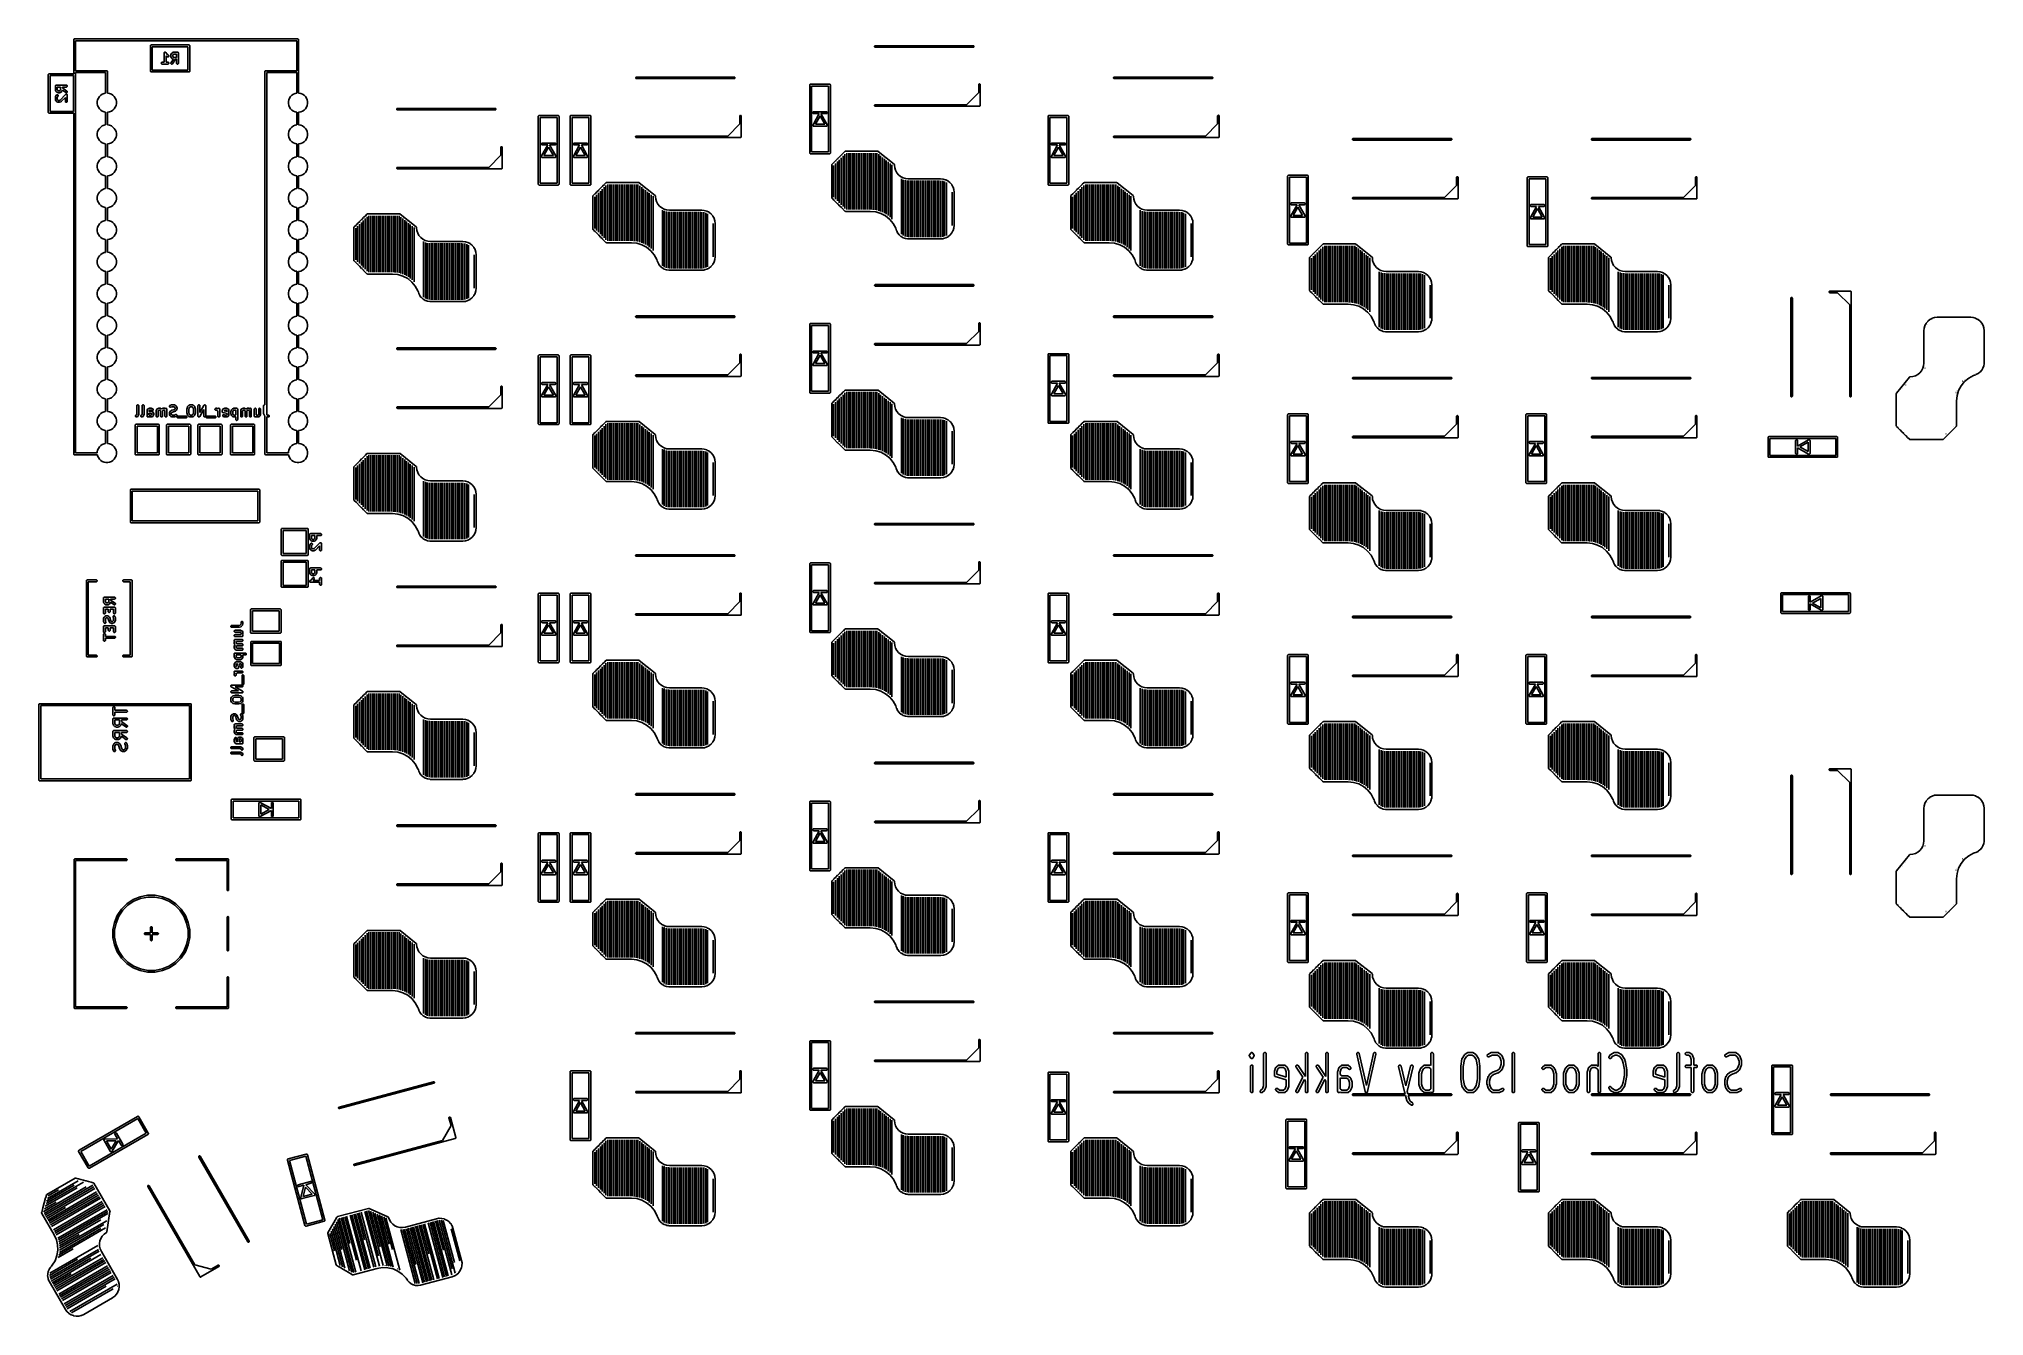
# Model space of a CAD drawing. Extents: x 3.47 to 9.57, y -5.48 to -1.47.
import ezdxf

# ---------------------------------------------------------------- set-up
doc = ezdxf.new("R2010")
doc.units = 0
doc.header["$MEASUREMENT"] = 0
doc.layers.add('BLACK', color=7, linetype='CONTINUOUS')

msp = doc.modelspace()

# ---------------------------------------------------------------- linework, layer by layer
at = {"layer": 'BLACK', "linetype": 'CONTINUOUS'}
for p, q in [((3.57617, -1.47323), (3.57622, -1.47265)), ((3.57618, -1.47337), (3.57617, -1.47323)), ((3.57618, -1.57308), (3.57618, -1.47337)), ((3.57622, -1.47265), (3.57639, -1.47209)), ((3.57639, -1.47209), (3.57667, -1.47158)), ((3.57667, -1.47158), (3.57704, -1.47113)), ((3.57704, -1.47113), (3.57749, -1.47076)), ((3.57749, -1.47076), (3.578, -1.47049)), ((3.578, -1.47049), (3.57856, -1.47032)), ((3.57856, -1.47032), (3.57899, -1.47028)), ((3.57899, -1.47028), (3.57913, -1.47026)), ((3.57913, -1.47026), (3.57928, -1.47028)), ((3.57928, -1.47028), (4.27899, -1.47028)), ((4.27618, -1.47618), (3.58209, -1.47618)), ((3.58209, -1.47618), (3.58209, -1.57028)), ((3.81684, -1.49231), (3.8169, -1.49173)), ((3.81686, -1.49245), (3.81684, -1.49231)), ((3.81686, -1.5709), (3.81686, -1.49245)), ((3.8169, -1.49173), (3.81707, -1.49117)), ((3.81707, -1.49117), (3.81734, -1.49066)), ((3.81734, -1.49066), (3.81771, -1.49021)), ((3.81771, -1.49021), (3.81816, -1.48984)), ((3.81816, -1.48984), (3.81867, -1.48957)), ((3.81867, -1.48957), (3.81923, -1.4894)), ((3.81923, -1.4894), (3.81966, -1.48936)), ((3.81966, -1.48936), (3.81981, -1.48934)), ((3.81981, -1.48934), (3.81995, -1.48936)), ((3.81995, -1.48936), (3.93777, -1.48936)), ((3.82276, -1.49526), (3.82276, -1.5681)), ((3.93497, -1.49526), (3.82276, -1.49526)), ((3.86016, -1.51486), (3.86019, -1.51458)), ((3.86016, -1.51487), (3.86016, -1.51486)), ((3.86016, -1.51486), (3.86016, -1.51486)), ((3.86016, -1.5149), (3.86016, -1.51487)), ((3.86016, -1.51487), (3.86016, -1.51487)), ((3.86016, -1.54345), (3.86016, -1.5149)), ((3.86019, -1.51458), (3.86023, -1.51429)), ((3.86023, -1.51429), (3.86032, -1.51401)), ((3.86023, -1.51429), (3.86023, -1.51429)), ((3.86023, -1.51429), (3.86023, -1.51429)), ((3.86032, -1.51401), (3.8604, -1.51374)), ((3.8604, -1.51374), (3.86054, -1.51348)), ((3.8604, -1.51374), (3.8604, -1.51374)), ((3.8604, -1.51374), (3.8604, -1.51374)), ((3.86054, -1.51348), (3.86068, -1.51324)), ((3.86068, -1.51323), (3.86086, -1.51301)), ((3.86068, -1.51324), (3.86068, -1.51323)), ((3.86068, -1.51324), (3.86068, -1.51324)), ((3.86086, -1.51301), (3.86105, -1.5128)), ((3.86105, -1.51279), (3.86127, -1.51262)), ((3.86105, -1.5128), (3.86105, -1.51279)), ((3.86105, -1.51279), (3.86105, -1.51279)), ((3.86127, -1.51262), (3.86149, -1.51243)), ((3.86149, -1.51243), (3.8615, -1.51243)), ((3.8615, -1.51243), (3.86175, -1.5123)), ((3.8615, -1.51243), (3.8615, -1.51243)), ((3.86175, -1.5123), (3.862, -1.51217)), ((3.862, -1.51217), (3.86201, -1.51217)), ((3.86201, -1.51216), (3.86228, -1.51208)), ((3.86201, -1.51217), (3.86201, -1.51216)), ((3.86228, -1.51208), (3.86256, -1.512)), ((3.86256, -1.512), (3.86284, -1.51198)), ((3.86256, -1.512), (3.86256, -1.512)), ((3.86256, -1.512), (3.86256, -1.512)), ((3.86284, -1.51198), (3.86313, -1.51195)), ((3.86313, -1.51195), (3.86314, -1.51195)), ((3.86313, -1.51195), (3.86313, -1.51195)), ((3.86314, -1.51195), (3.86341, -1.51198)), ((3.86341, -1.51198), (3.8637, -1.51201)), ((3.8637, -1.51201), (3.86371, -1.51201)), ((3.86371, -1.51201), (3.86371, -1.51201)), ((3.86371, -1.51201), (3.86398, -1.51209)), ((3.86398, -1.51209), (3.86425, -1.51218)), ((3.86425, -1.51218), (3.86426, -1.51218)), ((3.86426, -1.51218), (3.86426, -1.51218)), ((3.86426, -1.51218), (3.86452, -1.51232)), ((3.86452, -1.51232), (3.86476, -1.51245)), ((3.86476, -1.51245), (3.86476, -1.51245)), ((3.86476, -1.51245), (3.86477, -1.51245)), ((3.86477, -1.51245), (3.86499, -1.51264)), ((3.86499, -1.51264), (3.86521, -1.51282)), ((3.86521, -1.51282), (3.86521, -1.51282)), ((3.86521, -1.51282), (3.86521, -1.51282)), ((3.86521, -1.51282), (3.86539, -1.51304)), ((3.86539, -1.51304), (3.86557, -1.51326)), ((3.86557, -1.51326), (3.86841, -1.51752)), ((3.86703, -1.52449), (3.86607, -1.52353)), ((3.86607, -1.52353), (3.86607, -1.54345)), ((3.86715, -1.52459), (3.86703, -1.52449)), ((3.86727, -1.52471), (3.86715, -1.52459)), ((3.86738, -1.52478), (3.86727, -1.52471)), ((3.86747, -1.52485), (3.86738, -1.52478)), ((3.86762, -1.52493), (3.86747, -1.52485)), ((3.86776, -1.52502), (3.86762, -1.52493)), ((3.86779, -1.52504), (3.86776, -1.52502)), ((3.87079, -1.52654), (3.86779, -1.52504)), ((3.86841, -1.51752), (3.87086, -1.51997)), ((3.87086, -1.51997), (3.87343, -1.52126)), ((3.87343, -1.52126), (3.87347, -1.52128)), ((3.87347, -1.52128), (3.87395, -1.52159)), ((3.87404, -1.52614), (3.87356, -1.52647)), ((3.87395, -1.52159), (3.87437, -1.52199)), ((3.87444, -1.52573), (3.87404, -1.52614)), ((3.87437, -1.52199), (3.8747, -1.52247)), ((3.87475, -1.52524), (3.87444, -1.52573)), ((3.8747, -1.52247), (3.87492, -1.523)), ((3.87496, -1.5247), (3.87475, -1.52524)), ((3.87492, -1.523), (3.87505, -1.52356)), ((3.87506, -1.52414), (3.87496, -1.5247)), ((3.87505, -1.52356), (3.87506, -1.52414)), ((3.88116, -1.52086), (3.88117, -1.52077)), ((3.88116, -1.5209), (3.88116, -1.52086)), ((3.88116, -1.5254), (3.88116, -1.5209)), ((3.88117, -1.52549), (3.88116, -1.5254)), ((3.88116, -1.52557), (3.88117, -1.52549)), ((3.8812, -1.52577), (3.88116, -1.52557)), ((3.88117, -1.52069), (3.8812, -1.52049)), ((3.88117, -1.52077), (3.88117, -1.52069)), ((3.8812, -1.52049), (3.88122, -1.52029)), ((3.88122, -1.52597), (3.8812, -1.52577)), ((3.88122, -1.52029), (3.88125, -1.5202)), ((3.88124, -1.52606), (3.88122, -1.52597)), ((3.88125, -1.52614), (3.88124, -1.52606)), ((3.88125, -1.5202), (3.88127, -1.52012)), ((3.88132, -1.52633), (3.88125, -1.52614)), ((3.88127, -1.52012), (3.88134, -1.51993)), ((3.88138, -1.52653), (3.88132, -1.52633)), ((3.88134, -1.51993), (3.8814, -1.51974)), ((3.8814, -1.51974), (3.88144, -1.51966)), ((3.88144, -1.51966), (3.88147, -1.51958)), ((3.88147, -1.51958), (3.88297, -1.51658)), ((3.88297, -1.51658), (3.88299, -1.51654)), ((3.88299, -1.51654), (3.88308, -1.51641)), ((3.88308, -1.51641), (3.88316, -1.51626)), ((3.88316, -1.51626), (3.88324, -1.51616)), ((3.88324, -1.51616), (3.8833, -1.51606)), ((3.8833, -1.51606), (3.88342, -1.51594)), ((3.88342, -1.51594), (3.88352, -1.51581)), ((3.88352, -1.51581), (3.88502, -1.51431)), ((3.88502, -1.51431), (3.88505, -1.51428)), ((3.88505, -1.51428), (3.88518, -1.51418)), ((3.88518, -1.51418), (3.8853, -1.51407)), ((3.8853, -1.51407), (3.88541, -1.514)), ((3.88541, -1.514), (3.8855, -1.51393)), ((3.8855, -1.51393), (3.88565, -1.51385)), ((3.88565, -1.51385), (3.88579, -1.51376)), ((3.88579, -1.51376), (3.88879, -1.51226)), ((3.88804, -1.51965), (3.88707, -1.5216)), ((3.88707, -1.5216), (3.88707, -1.5247)), ((3.88707, -1.5247), (3.88804, -1.52665)), ((3.88886, -1.51883), (3.88804, -1.51965)), ((3.88879, -1.51226), (3.88883, -1.51224)), ((3.88883, -1.51224), (3.88891, -1.51221)), ((3.89081, -1.51785), (3.88886, -1.51883)), ((3.88891, -1.51221), (3.88899, -1.51217)), ((3.88899, -1.51217), (3.88918, -1.51211)), ((3.88918, -1.51211), (3.88937, -1.51204)), ((3.88937, -1.51204), (3.88945, -1.51203)), ((3.88945, -1.51203), (3.88954, -1.51201)), ((3.88954, -1.51201), (3.88974, -1.51199)), ((3.88974, -1.51199), (3.88994, -1.51195)), ((3.88994, -1.51195), (3.89003, -1.51196)), ((3.89003, -1.51196), (3.89011, -1.51195)), ((3.89011, -1.51195), (3.90211, -1.51195)), ((3.89916, -1.51785), (3.89081, -1.51785)), ((3.89916, -1.52845), (3.89916, -1.51785)), ((3.90211, -1.51195), (3.90213, -1.51195)), ((3.90213, -1.51195), (3.90213, -1.51195)), ((3.90213, -1.51195), (3.90213, -1.51195)), ((3.90213, -1.51195), (3.90215, -1.51195)), ((3.90215, -1.51195), (3.90243, -1.51198)), ((3.90243, -1.51198), (3.9027, -1.51201)), ((3.9027, -1.51201), (3.90271, -1.51201)), ((3.90271, -1.51201), (3.90272, -1.51201)), ((3.90272, -1.51201), (3.90299, -1.5121)), ((3.90299, -1.5121), (3.90325, -1.51218)), ((3.90325, -1.51218), (3.90326, -1.51218)), ((3.90326, -1.51218), (3.90327, -1.51219)), ((3.90327, -1.51219), (3.90352, -1.51232)), ((3.90352, -1.51232), (3.90376, -1.51245)), ((3.90376, -1.51245), (3.90377, -1.51246)), ((3.90377, -1.51246), (3.90378, -1.51247)), ((3.90378, -1.51247), (3.90399, -1.51264)), ((3.90399, -1.51264), (3.90421, -1.51282)), ((3.90421, -1.51282), (3.90421, -1.51283)), ((3.90421, -1.51283), (3.90422, -1.51284)), ((3.90422, -1.51284), (3.90439, -1.51305)), ((3.90439, -1.51305), (3.90457, -1.51327)), ((3.90457, -1.51327), (3.90457, -1.51328)), ((3.90457, -1.51328), (3.90458, -1.51329)), ((3.90458, -1.51329), (3.90471, -1.51353)), ((3.90471, -1.51353), (3.90484, -1.51378)), ((3.90484, -1.51378), (3.90484, -1.51379)), ((3.90484, -1.51379), (3.90485, -1.5138)), ((3.90485, -1.5138), (3.90493, -1.51406)), ((3.90493, -1.51406), (3.90501, -1.51433)), ((3.90501, -1.51433), (3.90501, -1.51434)), ((3.90501, -1.51434), (3.90501, -1.51435)), ((3.90501, -1.51435), (3.90504, -1.51463)), ((3.90504, -1.51463), (3.90506, -1.5149)), ((3.90506, -1.5149), (3.90506, -1.5464)), ((3.93497, -1.5681), (3.93497, -1.49526)), ((3.93777, -1.48936), (3.93792, -1.48934)), ((3.93792, -1.48934), (3.93806, -1.48936)), ((3.93806, -1.48936), (3.9385, -1.4894)), ((3.9385, -1.4894), (3.93905, -1.48957)), ((3.93905, -1.48957), (3.93957, -1.48984)), ((3.93957, -1.48984), (3.94002, -1.49021)), ((3.94002, -1.49021), (3.94039, -1.49066)), ((3.94039, -1.49066), (3.94066, -1.49117)), ((3.94066, -1.49117), (3.94083, -1.49173)), ((3.94083, -1.49173), (3.94089, -1.49231)), ((3.94089, -1.49231), (3.94087, -1.49245)), ((3.94087, -1.49245), (3.94087, -1.5709)), ((4.27618, -1.57028), (4.27618, -1.47618)), ((4.27899, -1.47028), (4.27913, -1.47026)), ((4.27913, -1.47026), (4.27928, -1.47028)), ((4.27928, -1.47028), (4.27971, -1.47032)), ((4.27971, -1.47032), (4.28027, -1.47049)), ((4.28027, -1.47049), (4.28078, -1.47076)), ((4.28078, -1.47076), (4.28123, -1.47113)), ((4.28123, -1.47113), (4.2816, -1.47158)), ((4.2816, -1.47158), (4.28188, -1.47209)), ((4.28188, -1.47209), (4.28204, -1.47265)), ((4.28204, -1.47265), (4.2821, -1.47323)), ((4.2821, -1.47323), (4.28209, -1.47337)), ((4.28209, -1.47337), (4.28209, -1.57308)), ((6.09015, -1.49413), (6.09019, -1.49367)), ((6.09019, -1.4946), (6.09015, -1.49413)), ((6.09019, -1.49367), (6.09033, -1.49323)), ((6.09033, -1.49504), (6.09019, -1.4946)), ((6.09033, -1.49323), (6.09055, -1.49282)), ((6.09055, -1.49545), (6.09033, -1.49504)), ((6.09055, -1.49282), (6.09084, -1.49246)), ((6.09084, -1.49581), (6.09055, -1.49545)), ((6.09084, -1.49246), (6.0912, -1.49216)), ((6.0912, -1.49611), (6.09084, -1.49581)), ((6.0912, -1.49216), (6.09161, -1.49194)), ((6.09161, -1.49633), (6.0912, -1.49611)), ((6.09161, -1.49194), (6.09206, -1.49181)), ((6.09206, -1.49646), (6.09161, -1.49633)), ((6.09206, -1.49181), (6.0924, -1.49177)), ((6.0924, -1.4965), (6.09206, -1.49646)), ((6.0924, -1.49177), (6.39972, -1.49177)), ((6.39972, -1.4965), (6.0924, -1.4965)), ((6.39972, -1.49177), (6.40007, -1.49181)), ((6.40007, -1.49646), (6.39972, -1.4965)), ((6.40007, -1.49181), (6.40051, -1.49194)), ((6.40051, -1.49633), (6.40007, -1.49646)), ((6.40051, -1.49194), (6.40092, -1.49216)), ((6.40092, -1.49611), (6.40051, -1.49633)), ((6.40092, -1.49216), (6.40128, -1.49246)), ((6.40128, -1.49581), (6.40092, -1.49611)), ((6.40128, -1.49246), (6.40158, -1.49282)), ((6.40158, -1.49545), (6.40128, -1.49581)), ((6.40158, -1.49282), (6.4018, -1.49323)), ((6.4018, -1.49504), (6.40158, -1.49545)), ((6.4018, -1.49323), (6.40193, -1.49367)), ((6.40193, -1.4946), (6.4018, -1.49504)), ((6.40193, -1.49367), (6.40198, -1.49413)), ((6.40198, -1.49413), (6.40193, -1.4946)), ((3.49653, -1.58262), (3.49658, -1.58204)), ((3.49654, -1.58277), (3.49653, -1.58262)), ((3.49654, -1.70059), (3.49654, -1.58277)), ((3.49658, -1.58204), (3.49675, -1.58149)), ((3.49675, -1.58149), (3.49703, -1.58098)), ((3.49703, -1.58098), (3.49739, -1.58053)), ((3.49739, -1.58053), (3.49784, -1.58016)), ((3.49784, -1.58016), (3.49836, -1.57988)), ((3.49836, -1.57988), (3.49891, -1.57971)), ((3.49891, -1.57971), (3.49935, -1.57967)), ((3.49935, -1.57967), (3.49949, -1.57966)), ((3.49949, -1.57966), (3.49964, -1.57967)), ((3.49964, -1.57967), (3.57618, -1.57967)), ((3.50245, -1.58558), (3.50245, -1.69778)), ((3.57528, -1.58558), (3.50245, -1.58558)), ((3.57528, -1.69778), (3.57528, -1.58558)), ((3.57617, -1.57323), (3.57618, -1.57308)), ((3.57618, -1.57337), (3.57617, -1.57323)), ((3.57618, -1.57967), (3.57618, -1.57337)), ((3.58209, -1.57028), (3.67899, -1.57028)), ((3.58209, -1.57618), (3.58209, -2.77028)), ((3.67618, -1.57618), (3.58209, -1.57618)), ((3.67618, -1.64053), (3.67618, -1.57618)), ((3.67899, -1.57028), (3.67913, -1.57026)), ((3.67913, -1.57026), (3.67928, -1.57028)), ((3.67928, -1.57028), (3.67971, -1.57032)), ((3.67971, -1.57032), (3.68027, -1.57049)), ((3.68027, -1.57049), (3.68078, -1.57076)), ((3.68078, -1.57076), (3.68123, -1.57113)), ((3.68123, -1.57113), (3.6816, -1.57158)), ((3.6816, -1.57158), (3.68187, -1.57209)), ((3.68187, -1.57209), (3.68204, -1.57265)), ((3.68204, -1.57265), (3.6821, -1.57323)), ((3.6821, -1.57323), (3.68209, -1.57337)), ((3.68209, -1.57337), (3.68209, -1.6403)), ((3.81684, -1.57105), (3.81686, -1.5709)), ((3.8169, -1.57163), (3.81684, -1.57105)), ((3.81707, -1.57218), (3.8169, -1.57163)), ((3.81734, -1.5727), (3.81707, -1.57218)), ((3.81771, -1.57315), (3.81734, -1.5727)), ((3.81816, -1.57352), (3.81771, -1.57315)), ((3.81867, -1.57379), (3.81816, -1.57352)), ((3.81923, -1.57396), (3.81867, -1.57379)), ((3.81981, -1.57402), (3.81923, -1.57396)), ((3.81995, -1.574), (3.81981, -1.57402)), ((3.93777, -1.574), (3.81995, -1.574)), ((3.82276, -1.5681), (3.93497, -1.5681)), ((3.85116, -1.54638), (3.85122, -1.5458)), ((3.85122, -1.54695), (3.85116, -1.54638)), ((3.85122, -1.5458), (3.85139, -1.54525)), ((3.85138, -1.5475), (3.85122, -1.54695)), ((3.85165, -1.54801), (3.85138, -1.5475)), ((3.85139, -1.54525), (3.85167, -1.54475)), ((3.85201, -1.54846), (3.85165, -1.54801)), ((3.85167, -1.54475), (3.85204, -1.5443)), ((3.85245, -1.54883), (3.85201, -1.54846)), ((3.85204, -1.5443), (3.85248, -1.54394)), ((3.85295, -1.54911), (3.85245, -1.54883)), ((3.85248, -1.54394), (3.85299, -1.54367)), ((3.8535, -1.54929), (3.85295, -1.54911)), ((3.85299, -1.54367), (3.85354, -1.5435)), ((3.85407, -1.54935), (3.8535, -1.54929)), ((3.85354, -1.5435), (3.85412, -1.54345)), ((3.85412, -1.54935), (3.85407, -1.54935)), ((3.85412, -1.54345), (3.86016, -1.54345)), ((3.87211, -1.54935), (3.85412, -1.54935)), ((3.86607, -1.54345), (3.87211, -1.54345)), ((3.87133, -1.52675), (3.87079, -1.52654)), ((3.8719, -1.52685), (3.87133, -1.52675)), ((3.87248, -1.52683), (3.8719, -1.52685)), ((3.87211, -1.54345), (3.87216, -1.54345)), ((3.87269, -1.54929), (3.87211, -1.54935)), ((3.87216, -1.54345), (3.87273, -1.54351)), ((3.87304, -1.52671), (3.87248, -1.52683)), ((3.87324, -1.54913), (3.87269, -1.54929)), ((3.87273, -1.54351), (3.87328, -1.54368)), ((3.87356, -1.52647), (3.87304, -1.52671)), ((3.87375, -1.54886), (3.87324, -1.54913)), ((3.87328, -1.54368), (3.87378, -1.54396)), ((3.87419, -1.54849), (3.87375, -1.54886)), ((3.87378, -1.54396), (3.87422, -1.54433)), ((3.87456, -1.54805), (3.87419, -1.54849)), ((3.87422, -1.54433), (3.87458, -1.54478)), ((3.87484, -1.54754), (3.87456, -1.54805)), ((3.87458, -1.54478), (3.87485, -1.54529)), ((3.87501, -1.54699), (3.87484, -1.54754)), ((3.87485, -1.54529), (3.87501, -1.54584)), ((3.87501, -1.54584), (3.87507, -1.54642)), ((3.87507, -1.54642), (3.87501, -1.54699)), ((3.88116, -1.54633), (3.88123, -1.54575)), ((3.8812, -1.5469), (3.88116, -1.54633)), ((3.88136, -1.54746), (3.8812, -1.5469)), ((3.88123, -1.54575), (3.88141, -1.54521)), ((3.88161, -1.54797), (3.88136, -1.54746)), ((3.88142, -1.5266), (3.88138, -1.52653)), ((3.88141, -1.54521), (3.88169, -1.5447)), ((3.88145, -1.52668), (3.88142, -1.5266)), ((3.88147, -1.52672), (3.88145, -1.52668)), ((3.88297, -1.52972), (3.88147, -1.52672)), ((3.88197, -1.54843), (3.88161, -1.54797)), ((3.88169, -1.5447), (3.88908, -1.53416)), ((3.8824, -1.54881), (3.88197, -1.54843)), ((3.8829, -1.54909), (3.8824, -1.54881)), ((3.88345, -1.54928), (3.8829, -1.54909)), ((3.88306, -1.52986), (3.88297, -1.52972)), ((3.88314, -1.53001), (3.88306, -1.52986)), ((3.88321, -1.5301), (3.88314, -1.53001)), ((3.88328, -1.53021), (3.88321, -1.5301)), ((3.88339, -1.53033), (3.88328, -1.53021)), ((3.8835, -1.53046), (3.88339, -1.53033)), ((3.88402, -1.54935), (3.88345, -1.54928)), ((3.88352, -1.53049), (3.8835, -1.53046)), ((3.88502, -1.53199), (3.88352, -1.53049)), ((3.8846, -1.54931), (3.88402, -1.54935)), ((3.88515, -1.54916), (3.8846, -1.54931)), ((3.88515, -1.53209), (3.88502, -1.53199)), ((3.88527, -1.53221), (3.88515, -1.53209)), ((3.88567, -1.54891), (3.88515, -1.54916)), ((3.88537, -1.53228), (3.88527, -1.53221)), ((3.88547, -1.53235), (3.88537, -1.53228)), ((3.88562, -1.53243), (3.88547, -1.53235)), ((3.88575, -1.53252), (3.88562, -1.53243)), ((3.88613, -1.54856), (3.88567, -1.54891)), ((3.88579, -1.53254), (3.88575, -1.53252)), ((3.88879, -1.53404), (3.88579, -1.53254)), ((3.88651, -1.54812), (3.88613, -1.54856)), ((3.88653, -1.54809), (3.88651, -1.54812)), ((3.89615, -1.53435), (3.88653, -1.54809)), ((3.88804, -1.52665), (3.88886, -1.52747)), ((3.88887, -1.53407), (3.88879, -1.53404)), ((3.88886, -1.52747), (3.89081, -1.52845)), ((3.88895, -1.53411), (3.88887, -1.53407)), ((3.88908, -1.53416), (3.88895, -1.53411)), ((3.89081, -1.52845), (3.89916, -1.52845)), ((3.89916, -1.53435), (3.89615, -1.53435)), ((3.89916, -1.5464), (3.89916, -1.53435)), ((3.89921, -1.54697), (3.89916, -1.5464)), ((3.89938, -1.54752), (3.89921, -1.54697)), ((3.89965, -1.54803), (3.89938, -1.54752)), ((3.90001, -1.54848), (3.89965, -1.54803)), ((3.90046, -1.54885), (3.90001, -1.54848)), ((3.90097, -1.54912), (3.90046, -1.54885)), ((3.90152, -1.54929), (3.90097, -1.54912)), ((3.90209, -1.54935), (3.90152, -1.54929)), ((3.90266, -1.5493), (3.90209, -1.54935)), ((3.90322, -1.54914), (3.90266, -1.5493)), ((3.90373, -1.54887), (3.90322, -1.54914)), ((3.90418, -1.54851), (3.90373, -1.54887)), ((3.90455, -1.54807), (3.90418, -1.54851)), ((3.90482, -1.54756), (3.90455, -1.54807)), ((3.905, -1.54701), (3.90482, -1.54756)), ((3.90506, -1.54644), (3.905, -1.54701)), ((3.90506, -1.5464), (3.90506, -1.54644)), ((3.93792, -1.57402), (3.93777, -1.574)), ((3.93806, -1.574), (3.93792, -1.57402)), ((3.9385, -1.57396), (3.93806, -1.574)), ((3.93905, -1.57379), (3.9385, -1.57396)), ((3.93957, -1.57352), (3.93905, -1.57379)), ((3.94002, -1.57315), (3.93957, -1.57352)), ((3.94039, -1.5727), (3.94002, -1.57315)), ((3.94066, -1.57218), (3.94039, -1.5727)), ((3.94083, -1.57163), (3.94066, -1.57218)), ((3.94089, -1.57105), (3.94083, -1.57163)), ((3.94087, -1.5709), (3.94089, -1.57105)), ((4.17617, -1.57323), (4.17622, -1.57265)), ((4.17618, -1.57337), (4.17617, -1.57323)), ((4.17618, -2.61975), (4.17618, -1.57337)), ((4.17622, -1.57265), (4.17639, -1.57209)), ((4.17639, -1.57209), (4.17667, -1.57158)), ((4.17667, -1.57158), (4.17704, -1.57113)), ((4.17704, -1.57113), (4.17749, -1.57076)), ((4.17749, -1.57076), (4.178, -1.57049)), ((4.178, -1.57049), (4.17856, -1.57032)), ((4.17856, -1.57032), (4.17899, -1.57028)), ((4.17899, -1.57028), (4.17913, -1.57026)), ((4.17913, -1.57026), (4.17928, -1.57028)), ((4.17928, -1.57028), (4.27618, -1.57028)), ((4.18209, -1.57618), (4.18209, -2.65066)), ((4.27618, -1.57618), (4.18209, -1.57618)), ((4.27618, -1.64053), (4.27618, -1.57618)), ((4.28209, -1.57308), (4.2821, -1.57323)), ((4.2821, -1.57323), (4.28209, -1.57337)), ((4.28209, -1.57337), (4.28209, -1.6403)), ((3.51866, -1.61839), (3.51869, -1.61811)), ((3.51866, -1.61841), (3.51866, -1.61839)), ((3.51866, -1.61843), (3.51866, -1.61841)), ((3.51866, -1.61841), (3.51866, -1.61841)), ((3.51866, -1.61841), (3.51866, -1.61841)), ((3.51866, -1.63043), (3.51866, -1.61843)), ((3.51867, -1.63052), (3.51866, -1.63043)), ((3.51867, -1.6306), (3.51867, -1.63052)), ((3.5187, -1.6308), (3.51867, -1.6306)), ((3.51869, -1.61811), (3.51872, -1.61784)), ((3.51872, -1.631), (3.5187, -1.6308)), ((3.51872, -1.61784), (3.51873, -1.61783)), ((3.51874, -1.63109), (3.51872, -1.631)), ((3.51873, -1.61782), (3.51881, -1.61755)), ((3.51873, -1.61783), (3.51873, -1.61782)), ((3.51876, -1.63117), (3.51874, -1.63109)), ((3.51883, -1.63136), (3.51876, -1.63117)), ((3.51881, -1.61755), (3.51889, -1.61729)), ((3.51889, -1.63156), (3.51883, -1.63136)), ((3.51889, -1.61729), (3.5189, -1.61728)), ((3.51893, -1.63163), (3.51889, -1.63156)), ((3.5189, -1.61727), (3.51904, -1.61702)), ((3.5189, -1.61728), (3.5189, -1.61727)), ((3.51896, -1.63171), (3.51893, -1.63163)), ((3.51897, -1.63175), (3.51896, -1.63171)), ((3.52047, -1.63475), (3.51897, -1.63175)), ((3.51904, -1.61702), (3.51917, -1.61678)), ((3.51917, -1.61677), (3.51918, -1.61676)), ((3.51917, -1.61678), (3.51917, -1.61677)), ((3.51918, -1.61676), (3.51936, -1.61655)), ((3.51936, -1.61655), (3.51953, -1.61634)), ((3.51953, -1.61634), (3.51954, -1.61633)), ((3.51954, -1.61633), (3.51955, -1.61632)), ((3.51955, -1.61632), (3.51976, -1.61615)), ((3.51976, -1.61615), (3.51998, -1.61597)), ((3.51998, -1.61597), (3.51999, -1.61597)), ((3.51999, -1.61597), (3.52, -1.61596)), ((3.52, -1.61596), (3.52024, -1.61583)), ((3.52024, -1.61583), (3.52049, -1.6157)), ((3.52056, -1.63489), (3.52047, -1.63475)), ((3.52049, -1.6157), (3.5205, -1.6157)), ((3.52049, -1.64857), (3.52058, -1.64843)), ((3.5205, -1.6157), (3.52051, -1.61569)), ((3.52051, -1.61569), (3.52078, -1.61562)), ((3.52064, -1.63504), (3.52056, -1.63489)), ((3.52058, -1.64843), (3.52066, -1.64829)), ((3.52072, -1.63513), (3.52064, -1.63504)), ((3.52066, -1.64829), (3.52074, -1.64819)), ((3.52078, -1.63524), (3.52072, -1.63513)), ((3.52074, -1.64819), (3.52081, -1.64809)), ((3.52078, -1.61562), (3.52104, -1.61554)), ((3.52089, -1.63536), (3.52078, -1.63524)), ((3.52081, -1.64809), (3.52092, -1.64797)), ((3.521, -1.63549), (3.52089, -1.63536)), ((3.52092, -1.64797), (3.52103, -1.64784)), ((3.52103, -1.63552), (3.521, -1.63549)), ((3.52253, -1.63702), (3.52103, -1.63552)), ((3.52103, -1.64784), (3.52253, -1.64634)), ((3.52104, -1.61554), (3.52105, -1.61553)), ((3.52105, -1.61553), (3.52106, -1.61553)), ((3.52106, -1.61553), (3.52134, -1.61551)), ((3.52134, -1.61551), (3.52162, -1.61548)), ((3.52162, -1.61548), (3.55311, -1.61548)), ((3.52265, -1.63712), (3.52253, -1.63702)), ((3.52253, -1.64634), (3.52256, -1.64631)), ((3.52256, -1.64631), (3.52301, -1.64595)), ((3.52277, -1.63724), (3.52265, -1.63712)), ((3.52288, -1.63731), (3.52277, -1.63724)), ((3.52297, -1.63738), (3.52288, -1.63731)), ((3.52312, -1.63746), (3.52297, -1.63738)), ((3.52301, -1.64595), (3.52352, -1.64569)), ((3.52326, -1.63755), (3.52312, -1.63746)), ((3.52329, -1.63757), (3.52326, -1.63755)), ((3.52629, -1.63907), (3.52329, -1.63757)), ((3.52352, -1.64569), (3.52407, -1.64553)), ((3.52407, -1.64553), (3.52465, -1.64548)), ((3.52457, -1.62138), (3.52457, -1.62973)), ((3.53516, -1.62138), (3.52457, -1.62138)), ((3.52457, -1.62973), (3.52554, -1.63168)), ((3.52465, -1.64548), (3.52522, -1.64554)), ((3.52522, -1.64554), (3.52577, -1.64571)), ((3.52554, -1.63168), (3.52636, -1.6325)), ((3.52577, -1.64571), (3.52627, -1.64599)), ((3.52627, -1.64599), (3.52672, -1.64635)), ((3.52637, -1.6391), (3.52629, -1.63907)), ((3.52636, -1.6325), (3.52831, -1.63348)), ((3.52645, -1.63914), (3.52637, -1.6391)), ((3.52664, -1.6392), (3.52645, -1.63914)), ((3.52683, -1.63928), (3.52664, -1.6392)), ((3.52672, -1.64635), (3.52708, -1.6468)), ((3.52692, -1.63929), (3.52683, -1.63928)), ((3.527, -1.63932), (3.52692, -1.63929)), ((3.5272, -1.63934), (3.527, -1.63932)), ((3.52708, -1.6468), (3.52735, -1.64731)), ((3.5274, -1.63937), (3.5272, -1.63934)), ((3.52735, -1.64731), (3.52751, -1.64786)), ((3.52749, -1.63937), (3.5274, -1.63937)), ((3.52757, -1.63938), (3.52749, -1.63937)), ((3.52751, -1.64786), (3.52757, -1.64844)), ((3.52757, -1.64844), (3.52751, -1.64901)), ((3.52761, -1.63938), (3.52757, -1.63938)), ((3.53211, -1.63938), (3.52761, -1.63938)), ((3.52831, -1.63348), (3.53142, -1.63348)), ((3.53142, -1.63348), (3.53336, -1.6325)), ((3.5322, -1.63937), (3.53211, -1.63938)), ((3.53229, -1.63938), (3.5322, -1.63937)), ((3.53249, -1.63935), (3.53229, -1.63938)), ((3.53269, -1.63933), (3.53249, -1.63935)), ((3.53277, -1.6393), (3.53269, -1.63933)), ((3.53286, -1.63929), (3.53277, -1.6393)), ((3.53305, -1.63922), (3.53286, -1.63929)), ((3.53324, -1.63916), (3.53305, -1.63922)), ((3.53332, -1.63912), (3.53324, -1.63916)), ((3.5334, -1.63909), (3.53332, -1.63912)), ((3.53336, -1.6325), (3.53419, -1.63168)), ((3.53343, -1.63907), (3.5334, -1.63909)), ((3.53643, -1.63757), (3.53343, -1.63907)), ((3.53352, -1.66235), (3.55102, -1.64484)), ((3.53419, -1.63168), (3.53516, -1.62973)), ((3.53516, -1.62973), (3.53516, -1.62138)), ((3.53657, -1.63748), (3.53643, -1.63757)), ((3.53672, -1.63741), (3.53657, -1.63748)), ((3.53682, -1.63733), (3.53672, -1.63741)), ((3.53692, -1.63726), (3.53682, -1.63733)), ((3.53704, -1.63715), (3.53692, -1.63726)), ((3.53717, -1.63705), (3.53704, -1.63715)), ((3.5372, -1.63702), (3.53717, -1.63705)), ((3.5387, -1.63552), (3.5372, -1.63702)), ((3.53881, -1.63539), (3.5387, -1.63552)), ((3.53892, -1.63527), (3.53881, -1.63539)), ((3.53899, -1.63517), (3.53892, -1.63527)), ((3.53907, -1.63507), (3.53899, -1.63517)), ((3.53915, -1.63493), (3.53907, -1.63507)), ((3.53924, -1.63479), (3.53915, -1.63493)), ((3.53925, -1.63475), (3.53924, -1.63479)), ((3.54075, -1.63175), (3.53925, -1.63475)), ((3.54079, -1.63167), (3.54075, -1.63175)), ((3.54083, -1.63159), (3.54079, -1.63167)), ((3.54087, -1.63146), (3.54083, -1.63159)), ((3.55142, -1.63885), (3.54087, -1.63146)), ((3.55311, -1.62138), (3.54107, -1.62138)), ((3.54107, -1.62138), (3.54107, -1.62439)), ((3.54107, -1.62439), (3.5548, -1.63401)), ((3.55102, -1.64484), (3.55105, -1.64482)), ((3.55105, -1.64481), (3.55128, -1.64463)), ((3.55105, -1.64482), (3.55105, -1.64481)), ((3.55105, -1.64482), (3.55105, -1.64482)), ((3.55105, -1.64482), (3.55105, -1.64482)), ((3.55128, -1.64463), (3.55149, -1.64446)), ((3.55192, -1.63913), (3.55142, -1.63885)), ((3.55149, -1.64446), (3.5515, -1.64445)), ((3.5515, -1.64445), (3.55176, -1.64432)), ((3.5515, -1.64445), (3.5515, -1.64445)), ((3.55176, -1.64432), (3.55201, -1.64419)), ((3.55247, -1.63931), (3.55192, -1.63913)), ((3.55201, -1.64419), (3.55229, -1.64411)), ((3.55201, -1.64419), (3.55201, -1.64419)), ((3.55201, -1.64419), (3.55201, -1.64419)), ((3.55229, -1.64411), (3.55256, -1.64403)), ((3.55304, -1.63938), (3.55247, -1.63931)), ((3.55256, -1.64403), (3.55256, -1.64403)), ((3.55256, -1.64403), (3.55257, -1.64403)), ((3.55257, -1.64403), (3.55285, -1.644)), ((3.55285, -1.644), (3.55313, -1.64398)), ((3.55361, -1.63934), (3.55304, -1.63938)), ((3.55311, -1.61548), (3.55315, -1.61548)), ((3.55368, -1.62133), (3.55311, -1.62138)), ((3.55313, -1.64398), (3.55314, -1.64398)), ((3.55314, -1.64398), (3.55314, -1.64398)), ((3.55314, -1.64398), (3.55342, -1.64401)), ((3.55315, -1.61548), (3.55373, -1.61554)), ((3.55342, -1.64401), (3.5537, -1.64404)), ((3.55417, -1.63919), (3.55361, -1.63934)), ((3.55424, -1.62116), (3.55368, -1.62133)), ((3.5537, -1.64404), (3.55371, -1.64404)), ((3.55371, -1.64404), (3.55371, -1.64404)), ((3.55371, -1.64404), (3.55398, -1.64412)), ((3.55373, -1.61554), (3.55427, -1.61572)), ((3.55398, -1.64412), (3.55426, -1.64421)), ((3.55469, -1.63893), (3.55417, -1.63919)), ((3.55475, -1.62089), (3.55424, -1.62116)), ((3.55426, -1.64421), (3.55426, -1.64421)), ((3.55426, -1.64421), (3.55426, -1.64421)), ((3.55426, -1.64421), (3.55452, -1.64435)), ((3.55427, -1.61572), (3.55478, -1.616)), ((3.55452, -1.64435), (3.55476, -1.64448)), ((3.55514, -1.63857), (3.55469, -1.63893)), ((3.55519, -1.62053), (3.55475, -1.62089)), ((3.55476, -1.64448), (3.55477, -1.64448)), ((3.55477, -1.64448), (3.55477, -1.64449)), ((3.55477, -1.64449), (3.55499, -1.64467)), ((3.55478, -1.616), (3.55522, -1.61637)), ((3.5548, -1.63401), (3.55484, -1.63403)), ((3.55484, -1.63403), (3.55527, -1.63442)), ((3.55499, -1.64467), (3.55521, -1.64485)), ((3.55552, -1.63814), (3.55514, -1.63857)), ((3.55556, -1.62008), (3.55519, -1.62053)), ((3.55521, -1.64485), (3.55521, -1.64485)), ((3.55521, -1.64485), (3.55521, -1.64485)), ((3.55521, -1.64485), (3.55539, -1.64507)), ((3.55522, -1.61637), (3.55558, -1.61681)), ((3.55527, -1.63442), (3.55562, -1.63487)), ((3.55539, -1.64507), (3.55557, -1.64529)), ((3.5558, -1.63764), (3.55552, -1.63814)), ((3.55583, -1.61958), (3.55556, -1.62008)), ((3.55557, -1.64529), (3.55557, -1.6453)), ((3.55557, -1.6453), (3.55558, -1.6453)), ((3.55558, -1.61681), (3.55585, -1.61733)), ((3.55558, -1.6453), (3.55571, -1.64556)), ((3.55562, -1.63487), (3.55587, -1.63539)), ((3.55571, -1.64556), (3.55584, -1.6458)), ((3.55599, -1.63709), (3.5558, -1.63764)), ((3.556, -1.61903), (3.55583, -1.61958)), ((3.55584, -1.6458), (3.55584, -1.64581)), ((3.55584, -1.64581), (3.55585, -1.64581)), ((3.55585, -1.61733), (3.55601, -1.61788)), ((3.55585, -1.64581), (3.55593, -1.64609)), ((3.55587, -1.63539), (3.55602, -1.63595)), ((3.55593, -1.64609), (3.55601, -1.64635)), ((3.55606, -1.63652), (3.55599, -1.63709)), ((3.55606, -1.61845), (3.556, -1.61903)), ((3.55601, -1.61788), (3.55606, -1.61845)), ((3.55601, -1.64635), (3.55601, -1.64636)), ((3.55601, -1.64636), (3.55601, -1.64636)), ((3.55601, -1.64636), (3.55604, -1.64665)), ((3.55602, -1.63595), (3.55606, -1.63652)), ((3.55604, -1.64665), (3.55606, -1.64693)), ((3.55606, -1.64693), (3.55606, -1.66643)), ((3.65697, -1.65118), (3.66114, -1.647)), ((3.66114, -1.647), (3.66606, -1.64372)), ((3.66606, -1.64372), (3.67152, -1.64146)), ((3.67152, -1.64146), (3.67618, -1.64053)), ((3.68209, -1.6403), (3.68322, -1.6403)), ((3.68322, -1.6403), (3.68902, -1.64146)), ((3.68902, -1.64146), (3.69448, -1.64372)), ((3.69448, -1.64372), (3.69939, -1.647)), ((3.69939, -1.647), (3.70357, -1.65118)), ((4.25697, -1.65118), (4.26114, -1.647)), ((4.26114, -1.647), (4.26606, -1.64372)), ((4.26606, -1.64372), (4.27152, -1.64146)), ((4.27152, -1.64146), (4.27618, -1.64053)), ((4.28209, -1.6403), (4.28322, -1.6403)), ((4.28322, -1.6403), (4.28902, -1.64146)), ((4.28902, -1.64146), (4.29448, -1.64372)), ((4.29448, -1.64372), (4.29939, -1.647)), ((4.29939, -1.647), (4.30357, -1.65118)), ((5.34015, -1.59256), (5.34019, -1.5921)), ((5.34019, -1.59302), (5.34015, -1.59256)), ((5.34019, -1.5921), (5.34033, -1.59165)), ((5.34033, -1.59347), (5.34019, -1.59302)), ((5.34033, -1.59165), (5.34055, -1.59124)), ((5.34055, -1.59388), (5.34033, -1.59347)), ((5.34055, -1.59124), (5.34084, -1.59088)), ((5.34084, -1.59424), (5.34055, -1.59388)), ((5.34084, -1.59088), (5.3412, -1.59059)), ((5.3412, -1.59453), (5.34084, -1.59424)), ((5.3412, -1.59059), (5.34161, -1.59037)), ((5.34161, -1.59475), (5.3412, -1.59453)), ((5.34161, -1.59037), (5.34206, -1.59023)), ((5.34206, -1.59489), (5.34161, -1.59475)), ((5.34206, -1.59023), (5.3424, -1.5902)), ((5.3424, -1.59492), (5.34206, -1.59489)), ((5.3424, -1.5902), (5.64972, -1.5902)), ((5.64972, -1.59492), (5.3424, -1.59492)), ((5.64972, -1.5902), (5.65007, -1.59023)), ((5.65007, -1.59489), (5.64972, -1.59492)), ((5.65007, -1.59023), (5.65051, -1.59037)), ((5.65051, -1.59475), (5.65007, -1.59489)), ((5.65051, -1.59037), (5.65092, -1.59059)), ((5.65092, -1.59453), (5.65051, -1.59475)), ((5.65092, -1.59059), (5.65128, -1.59088)), ((5.65128, -1.59424), (5.65092, -1.59453)), ((5.65128, -1.59088), (5.65158, -1.59124)), ((5.65158, -1.59388), (5.65128, -1.59424)), ((5.65158, -1.59124), (5.6518, -1.59165)), ((5.6518, -1.59347), (5.65158, -1.59388)), ((5.6518, -1.59165), (5.65193, -1.5921)), ((5.65193, -1.59302), (5.6518, -1.59347)), ((5.65193, -1.5921), (5.65198, -1.59256)), ((5.65198, -1.59256), (5.65193, -1.59302)), ((5.8866, -1.61535), (5.88666, -1.61478)), ((5.88661, -1.6155), (5.8866, -1.61535)), ((5.88661, -1.82781), (5.88661, -1.6155)), ((5.88666, -1.61478), (5.88683, -1.61422)), ((5.88683, -1.61422), (5.8871, -1.61371)), ((5.8871, -1.61371), (5.88747, -1.61326)), ((5.88747, -1.61326), (5.88792, -1.61289)), ((5.88792, -1.61289), (5.88843, -1.61261)), ((5.88843, -1.61261), (5.88899, -1.61244)), ((5.88899, -1.61244), (5.88942, -1.6124)), ((5.88942, -1.6124), (5.88957, -1.61239)), ((5.88957, -1.61239), (5.88971, -1.6124)), ((5.88971, -1.6124), (5.94848, -1.6124)), ((5.89252, -1.61831), (5.89252, -1.825)), ((5.94567, -1.61831), (5.89252, -1.61831)), ((5.94567, -1.825), (5.94567, -1.61831)), ((5.94848, -1.6124), (5.94862, -1.61239)), ((5.94862, -1.61239), (5.94877, -1.6124)), ((5.94877, -1.6124), (5.9492, -1.61244)), ((5.9492, -1.61244), (5.94976, -1.61261)), ((5.94976, -1.61261), (5.95027, -1.61289)), ((5.95027, -1.61289), (5.95072, -1.61326)), ((5.95072, -1.61326), (5.95109, -1.61371)), ((5.95109, -1.61371), (5.95136, -1.61422)), ((5.95136, -1.61422), (5.95153, -1.61478)), ((5.95153, -1.61478), (5.95159, -1.61535)), ((5.95159, -1.61535), (5.95157, -1.6155)), ((5.95157, -1.6155), (5.95157, -1.82781)), ((6.37918, -1.67681), (6.41693, -1.63876)), ((6.41693, -1.61406), (6.41696, -1.61371)), ((6.41693, -1.63876), (6.41693, -1.61406)), ((6.41696, -1.61371), (6.4171, -1.61326)), ((6.4171, -1.61326), (6.41732, -1.61285)), ((6.41732, -1.61285), (6.41761, -1.61249)), ((6.41761, -1.61249), (6.41797, -1.6122)), ((6.41797, -1.6122), (6.41838, -1.61198)), ((6.41838, -1.61198), (6.41883, -1.61185)), ((6.41883, -1.61185), (6.41929, -1.6118)), ((6.41929, -1.6118), (6.41975, -1.61185)), ((6.41975, -1.61185), (6.4202, -1.61198)), ((6.4202, -1.61198), (6.42061, -1.6122)), ((6.42061, -1.6122), (6.42097, -1.61249)), ((6.42097, -1.61249), (6.42126, -1.61285)), ((6.42126, -1.61285), (6.42148, -1.61326)), ((6.42148, -1.61326), (6.42162, -1.61371)), ((6.42162, -1.61371), (6.42165, -1.61406)), ((6.42165, -1.61406), (6.42165, -1.67906)), ((6.84015, -1.59256), (6.84019, -1.5921)), ((6.84019, -1.59302), (6.84015, -1.59256)), ((6.84019, -1.5921), (6.84033, -1.59165)), ((6.84033, -1.59347), (6.84019, -1.59302)), ((6.84033, -1.59165), (6.84055, -1.59124)), ((6.84055, -1.59388), (6.84033, -1.59347)), ((6.84055, -1.59124), (6.84084, -1.59088)), ((6.84084, -1.59424), (6.84055, -1.59388)), ((6.84084, -1.59088), (6.8412, -1.59059)), ((6.8412, -1.59453), (6.84084, -1.59424)), ((6.8412, -1.59059), (6.84161, -1.59037)), ((6.84161, -1.59475), (6.8412, -1.59453)), ((6.84161, -1.59037), (6.84206, -1.59023)), ((6.84206, -1.59489), (6.84161, -1.59475)), ((6.84206, -1.59023), (6.8424, -1.5902)), ((6.8424, -1.59492), (6.84206, -1.59489)), ((6.8424, -1.5902), (7.14972, -1.5902)), ((7.14972, -1.59492), (6.8424, -1.59492)), ((7.14972, -1.5902), (7.15007, -1.59023)), ((7.15007, -1.59489), (7.14972, -1.59492)), ((7.15007, -1.59023), (7.15051, -1.59037)), ((7.15051, -1.59475), (7.15007, -1.59489)), ((7.15051, -1.59037), (7.15092, -1.59059)), ((7.15092, -1.59453), (7.15051, -1.59475)), ((7.15092, -1.59059), (7.15128, -1.59088)), ((7.15128, -1.59424), (7.15092, -1.59453)), ((7.15128, -1.59088), (7.15158, -1.59124)), ((7.15158, -1.59388), (7.15128, -1.59424)), ((7.15158, -1.59124), (7.1518, -1.59165)), ((7.1518, -1.59347), (7.15158, -1.59388)), ((7.1518, -1.59165), (7.15193, -1.5921)), ((7.15193, -1.59302), (7.1518, -1.59347)), ((7.15193, -1.5921), (7.15198, -1.59256)), ((7.15198, -1.59256), (7.15193, -1.59302)), ((3.49653, -1.70073), (3.49654, -1.70059)), ((3.49658, -1.70131), (3.49653, -1.70073)), ((3.49675, -1.70187), (3.49658, -1.70131)), ((3.49703, -1.70238), (3.49675, -1.70187)), ((3.49739, -1.70283), (3.49703, -1.70238)), ((3.49784, -1.7032), (3.49739, -1.70283)), ((3.49836, -1.70347), (3.49784, -1.7032)), ((3.49891, -1.70364), (3.49836, -1.70347)), ((3.49949, -1.7037), (3.49891, -1.70364)), ((3.49964, -1.70369), (3.49949, -1.7037)), ((3.57618, -1.70369), (3.49964, -1.70369)), ((3.50245, -1.69778), (3.57528, -1.69778)), ((3.51866, -1.65289), (3.51867, -1.6528)), ((3.51866, -1.65293), (3.51866, -1.65289)), ((3.51866, -1.66043), (3.51866, -1.65293)), ((3.51867, -1.66051), (3.51866, -1.66043)), ((3.51867, -1.65271), (3.5187, -1.65251)), ((3.51867, -1.6528), (3.51867, -1.65271)), ((3.51867, -1.6606), (3.51867, -1.66051)), ((3.5187, -1.6608), (3.51867, -1.6606)), ((3.5187, -1.65251), (3.51873, -1.65231)), ((3.51872, -1.661), (3.5187, -1.6608)), ((3.51874, -1.66108), (3.51872, -1.661)), ((3.51873, -1.65231), (3.51875, -1.65223)), ((3.51876, -1.66117), (3.51874, -1.66108)), ((3.51875, -1.65223), (3.51877, -1.65214)), ((3.51883, -1.66136), (3.51876, -1.66117)), ((3.51877, -1.65214), (3.51884, -1.65196)), ((3.51889, -1.66155), (3.51883, -1.66136)), ((3.51884, -1.65196), (3.5189, -1.65176)), ((3.51893, -1.66163), (3.51889, -1.66155)), ((3.5189, -1.65176), (3.51894, -1.65169)), ((3.51896, -1.66171), (3.51893, -1.66163)), ((3.51894, -1.65169), (3.51897, -1.65161)), ((3.51897, -1.66175), (3.51896, -1.66171)), ((3.51897, -1.65161), (3.52047, -1.64861)), ((3.52047, -1.66475), (3.51897, -1.66175)), ((3.52047, -1.64861), (3.52049, -1.64857)), ((3.52056, -1.66489), (3.52047, -1.66475)), ((3.52064, -1.66503), (3.52056, -1.66489)), ((3.52072, -1.66513), (3.52064, -1.66503)), ((3.52078, -1.66523), (3.52072, -1.66513)), ((3.52089, -1.66536), (3.52078, -1.66523)), ((3.521, -1.66548), (3.52089, -1.66536)), ((3.52103, -1.66551), (3.521, -1.66548)), ((3.52253, -1.66701), (3.52103, -1.66551)), ((3.52266, -1.66712), (3.52253, -1.66701)), ((3.52277, -1.66723), (3.52266, -1.66712)), ((3.52288, -1.6673), (3.52277, -1.66723)), ((3.52297, -1.66738), (3.52288, -1.6673)), ((3.52312, -1.66746), (3.52297, -1.66738)), ((3.52326, -1.66755), (3.52312, -1.66746)), ((3.52329, -1.66757), (3.52326, -1.66755)), ((3.52629, -1.66907), (3.52329, -1.66757)), ((3.52554, -1.65168), (3.52457, -1.65362)), ((3.52457, -1.65362), (3.52457, -1.65973)), ((3.52457, -1.65973), (3.52554, -1.66168)), ((3.5267, -1.65052), (3.52554, -1.65168)), ((3.52554, -1.66168), (3.52636, -1.6625)), ((3.52637, -1.6691), (3.52629, -1.66907)), ((3.52636, -1.6625), (3.52831, -1.66347)), ((3.52645, -1.66914), (3.52637, -1.6691)), ((3.52664, -1.6692), (3.52645, -1.66914)), ((3.52683, -1.66927), (3.52664, -1.6692)), ((3.52707, -1.65007), (3.5267, -1.65052)), ((3.52692, -1.66929), (3.52683, -1.66927)), ((3.527, -1.66931), (3.52692, -1.66929)), ((3.5272, -1.66934), (3.527, -1.66931)), ((3.52734, -1.64956), (3.52707, -1.65007)), ((3.5274, -1.66937), (3.5272, -1.66934)), ((3.52751, -1.64901), (3.52734, -1.64956)), ((3.52749, -1.66937), (3.5274, -1.66937)), ((3.52757, -1.66938), (3.52749, -1.66937)), ((3.52761, -1.66938), (3.52757, -1.66938)), ((3.53061, -1.66938), (3.52761, -1.66938)), ((3.52831, -1.66347), (3.53013, -1.66347)), ((3.53013, -1.66347), (3.53352, -1.66235)), ((3.53078, -1.66936), (3.53061, -1.66938)), ((3.53094, -1.66936), (3.53078, -1.66936)), ((3.53106, -1.66933), (3.53094, -1.66936)), ((3.53119, -1.66932), (3.53106, -1.66933)), ((3.53135, -1.66927), (3.53119, -1.66932)), ((3.53151, -1.66924), (3.53135, -1.66927)), ((3.53155, -1.66923), (3.53151, -1.66924)), ((3.53605, -1.66773), (3.53155, -1.66923)), ((3.53613, -1.66769), (3.53605, -1.66773)), ((3.53621, -1.66767), (3.53613, -1.66769)), ((3.53639, -1.66757), (3.53621, -1.66767)), ((3.53657, -1.66749), (3.53639, -1.66757)), ((3.53664, -1.66744), (3.53657, -1.66749)), ((3.53672, -1.6674), (3.53664, -1.66744)), ((3.53688, -1.66728), (3.53672, -1.6674)), ((3.53704, -1.66716), (3.53688, -1.66728)), ((3.5371, -1.6671), (3.53704, -1.66716)), ((3.53717, -1.66704), (3.5371, -1.6671)), ((3.5372, -1.66701), (3.53717, -1.66704)), ((3.55016, -1.65406), (3.5372, -1.66701)), ((3.55016, -1.66643), (3.55016, -1.65406)), ((3.55021, -1.667), (3.55016, -1.66643)), ((3.55038, -1.66755), (3.55021, -1.667)), ((3.55065, -1.66806), (3.55038, -1.66755)), ((3.55102, -1.66851), (3.55065, -1.66806)), ((3.55146, -1.66887), (3.55102, -1.66851)), ((3.55197, -1.66915), (3.55146, -1.66887)), ((3.55252, -1.66932), (3.55197, -1.66915)), ((3.55309, -1.66938), (3.55252, -1.66932)), ((3.55366, -1.66933), (3.55309, -1.66938)), ((3.55422, -1.66916), (3.55366, -1.66933)), ((3.55473, -1.6689), (3.55422, -1.66916)), ((3.55518, -1.66854), (3.55473, -1.6689)), ((3.55555, -1.66809), (3.55518, -1.66854)), ((3.55583, -1.66759), (3.55555, -1.66809)), ((3.556, -1.66704), (3.55583, -1.66759)), ((3.55606, -1.66647), (3.556, -1.66704)), ((3.55606, -1.66643), (3.55606, -1.66647)), ((3.57618, -2.77308), (3.57618, -1.70369)), ((3.65027, -1.66735), (3.65142, -1.66155)), ((3.65027, -1.67326), (3.65027, -1.66735)), ((3.65142, -1.67906), (3.65027, -1.67326)), ((3.65142, -1.66155), (3.65368, -1.65609)), ((3.65368, -1.68452), (3.65142, -1.67906)), ((3.65368, -1.65609), (3.65697, -1.65118)), ((3.65697, -1.68943), (3.65368, -1.68452)), ((3.66114, -1.69361), (3.65697, -1.68943)), ((3.66606, -1.69689), (3.66114, -1.69361)), ((3.67152, -1.69915), (3.66606, -1.69689)), ((3.67618, -1.70008), (3.67152, -1.69915)), ((3.67618, -1.74053), (3.67618, -1.70008)), ((3.68322, -1.7003), (3.68209, -1.7003)), ((3.68209, -1.7003), (3.68209, -1.7403)), ((3.68902, -1.69915), (3.68322, -1.7003)), ((3.69448, -1.69689), (3.68902, -1.69915)), ((3.69939, -1.69361), (3.69448, -1.69689)), ((3.70357, -1.68943), (3.69939, -1.69361)), ((3.70357, -1.65118), (3.70685, -1.65609)), ((3.70685, -1.68452), (3.70357, -1.68943)), ((3.70685, -1.65609), (3.70912, -1.66155)), ((3.70912, -1.67906), (3.70685, -1.68452)), ((3.70912, -1.66155), (3.71027, -1.66735)), ((3.71027, -1.67326), (3.70912, -1.67906)), ((3.71027, -1.66735), (3.71027, -1.67326)), ((4.25027, -1.66735), (4.25142, -1.66155)), ((4.25027, -1.67326), (4.25027, -1.66735)), ((4.25142, -1.67906), (4.25027, -1.67326)), ((4.25142, -1.66155), (4.25368, -1.65609)), ((4.25368, -1.68452), (4.25142, -1.67906)), ((4.25368, -1.65609), (4.25697, -1.65118)), ((4.25697, -1.68943), (4.25368, -1.68452)), ((4.26114, -1.69361), (4.25697, -1.68943)), ((4.26606, -1.69689), (4.26114, -1.69361)), ((4.27152, -1.69915), (4.26606, -1.69689)), ((4.27618, -1.70008), (4.27152, -1.69915)), ((4.27618, -1.74053), (4.27618, -1.70008)), ((4.28322, -1.7003), (4.28209, -1.7003)), ((4.28209, -1.7003), (4.28209, -1.7403)), ((4.28902, -1.69915), (4.28322, -1.7003)), ((4.29448, -1.69689), (4.28902, -1.69915)), ((4.29939, -1.69361), (4.29448, -1.69689)), ((4.30357, -1.68943), (4.29939, -1.69361)), ((4.30357, -1.65118), (4.30685, -1.65609)), ((4.30685, -1.68452), (4.30357, -1.68943)), ((4.30685, -1.65609), (4.30912, -1.66155)), ((4.30912, -1.67906), (4.30685, -1.68452)), ((4.30912, -1.66155), (4.31027, -1.66735)), ((4.31027, -1.67326), (4.30912, -1.67906)), ((4.31027, -1.66735), (4.31027, -1.67326)), ((4.59015, -1.69098), (4.59019, -1.69052)), ((4.59019, -1.69145), (4.59015, -1.69098)), ((4.59019, -1.69052), (4.59033, -1.69008)), ((4.59033, -1.69189), (4.59019, -1.69145)), ((4.59033, -1.69008), (4.59055, -1.68967)), ((4.59055, -1.6923), (4.59033, -1.69189)), ((4.59055, -1.68967), (4.59084, -1.68931)), ((4.59084, -1.69266), (4.59055, -1.6923)), ((4.59084, -1.68931), (4.5912, -1.68901)), ((4.5912, -1.69296), (4.59084, -1.69266)), ((4.5912, -1.68901), (4.59161, -1.68879)), ((4.59161, -1.69318), (4.5912, -1.69296)), ((4.59161, -1.68879), (4.59206, -1.68866)), ((4.59206, -1.69331), (4.59161, -1.69318)), ((4.59206, -1.68866), (4.5924, -1.68862)), ((4.5924, -1.69335), (4.59206, -1.69331)), ((4.5924, -1.68862), (4.89972, -1.68862)), ((4.89972, -1.69335), (4.5924, -1.69335)), ((4.89972, -1.68862), (4.90007, -1.68866)), ((4.90007, -1.69331), (4.89972, -1.69335)), ((4.90007, -1.68866), (4.90051, -1.68879)), ((4.90051, -1.69318), (4.90007, -1.69331)), ((4.90051, -1.68879), (4.90092, -1.68901)), ((4.90092, -1.69296), (4.90051, -1.69318)), ((4.90092, -1.68901), (4.90128, -1.68931)), ((4.90128, -1.69266), (4.90092, -1.69296)), ((4.90128, -1.68931), (4.90158, -1.68967)), ((4.90158, -1.6923), (4.90128, -1.69266)), ((4.90158, -1.68967), (4.9018, -1.69008)), ((4.9018, -1.69189), (4.90158, -1.6923)), ((4.9018, -1.69008), (4.90193, -1.69052)), ((4.90193, -1.69145), (4.9018, -1.69189)), ((4.90193, -1.69052), (4.90198, -1.69098)), ((4.90198, -1.69098), (4.90193, -1.69145)), ((5.89644, -1.70197), (5.8965, -1.70139)), ((5.8965, -1.70255), (5.89644, -1.70197)), ((5.8965, -1.70139), (5.89667, -1.70083)), ((5.89667, -1.7031), (5.8965, -1.70255)), ((5.89667, -1.70083), (5.89694, -1.70032)), ((5.89694, -1.70362), (5.89667, -1.7031)), ((5.89694, -1.70032), (5.89731, -1.69987)), ((5.89731, -1.70407), (5.89694, -1.70362)), ((5.89696, -1.73967), (5.91626, -1.70492)), ((5.89731, -1.69987), (5.89776, -1.6995)), ((5.89776, -1.70444), (5.89731, -1.70407)), ((5.89776, -1.6995), (5.89827, -1.69923)), ((5.89827, -1.70471), (5.89776, -1.70444)), ((5.89827, -1.69923), (5.89883, -1.69906)), ((5.89883, -1.70488), (5.89827, -1.70471)), ((5.89883, -1.69906), (5.89926, -1.69902)), ((5.89926, -1.70492), (5.89883, -1.70488)), ((5.89926, -1.69902), (5.93892, -1.69902)), ((5.91626, -1.70492), (5.89926, -1.70492)), ((5.93892, -1.70492), (5.92193, -1.70492)), ((5.92193, -1.70492), (5.94123, -1.73967)), ((5.93892, -1.69902), (5.93936, -1.69906)), ((5.93936, -1.70488), (5.93892, -1.70492)), ((5.93936, -1.69906), (5.93991, -1.69923)), ((5.93991, -1.70471), (5.93936, -1.70488)), ((5.93991, -1.69923), (5.94043, -1.6995)), ((5.94043, -1.70444), (5.93991, -1.70471)), ((5.94043, -1.6995), (5.94088, -1.69987)), ((5.94088, -1.70407), (5.94043, -1.70444)), ((5.94088, -1.69987), (5.94125, -1.70032)), ((5.94125, -1.70362), (5.94088, -1.70407)), ((5.94125, -1.70032), (5.94152, -1.70083)), ((5.94152, -1.7031), (5.94125, -1.70362)), ((5.94152, -1.70083), (5.94169, -1.70139)), ((5.94169, -1.70255), (5.94152, -1.7031)), ((5.94169, -1.70139), (5.94175, -1.70197)), ((5.94175, -1.70197), (5.94169, -1.70255)), ((6.09015, -1.67917), (6.09019, -1.67871)), ((6.09019, -1.67964), (6.09015, -1.67917)), ((6.09019, -1.67871), (6.09033, -1.67826)), ((6.09033, -1.68008), (6.09019, -1.67964)), ((6.09033, -1.67826), (6.09055, -1.67785)), ((6.09055, -1.68049), (6.09033, -1.68008)), ((6.09055, -1.67785), (6.09084, -1.67749)), ((6.09084, -1.68085), (6.09055, -1.68049)), ((6.09084, -1.67749), (6.0912, -1.6772)), ((6.0912, -1.68115), (6.09084, -1.68085)), ((6.0912, -1.6772), (6.09161, -1.67698)), ((6.09161, -1.68137), (6.0912, -1.68115)), ((6.09161, -1.67698), (6.09206, -1.67685)), ((6.09206, -1.6815), (6.09161, -1.68137)), ((6.09206, -1.67685), (6.0924, -1.67681)), ((6.0924, -1.68154), (6.09206, -1.6815)), ((6.0924, -1.67681), (6.37918, -1.67681)), ((6.41918, -1.68154), (6.0924, -1.68154)), ((6.41929, -1.68155), (6.41918, -1.68154)), ((6.41941, -1.68154), (6.41929, -1.68155)), ((6.41975, -1.6815), (6.41941, -1.68154)), ((6.41941, -1.68154), (6.41941, -1.68154)), ((6.4202, -1.68137), (6.41975, -1.6815)), ((6.42061, -1.68115), (6.4202, -1.68137)), ((6.42097, -1.68085), (6.42061, -1.68115)), ((6.42126, -1.68049), (6.42097, -1.68085)), ((6.42148, -1.68008), (6.42126, -1.68049)), ((6.42162, -1.67964), (6.42148, -1.68008)), ((6.42166, -1.67917), (6.42162, -1.67964)), ((6.42165, -1.67906), (6.42166, -1.67917)), ((3.65027, -1.76735), (3.65142, -1.76155)), ((3.65027, -1.77326), (3.65027, -1.76735)), ((3.65142, -1.76155), (3.65368, -1.75609)), ((3.65368, -1.75609), (3.65697, -1.75118)), ((3.65697, -1.75118), (3.66114, -1.747)), ((3.66114, -1.747), (3.66606, -1.74372)), ((3.66606, -1.74372), (3.67152, -1.74146)), ((3.67152, -1.74146), (3.67618, -1.74053)), ((3.68209, -1.7403), (3.68322, -1.7403)), ((3.68322, -1.7403), (3.68902, -1.74146)), ((3.68902, -1.74146), (3.69448, -1.74372)), ((3.69448, -1.74372), (3.69939, -1.747)), ((3.69939, -1.747), (3.70357, -1.75118)), ((3.70357, -1.75118), (3.70685, -1.75609)), ((3.70685, -1.75609), (3.70912, -1.76155)), ((3.70912, -1.76155), (3.71027, -1.76735)), ((3.71027, -1.76735), (3.71027, -1.77326)), ((4.25027, -1.76735), (4.25142, -1.76155)), ((4.25027, -1.77326), (4.25027, -1.76735)), ((4.25142, -1.76155), (4.25368, -1.75609)), ((4.25368, -1.75609), (4.25697, -1.75118)), ((4.25697, -1.75118), (4.26114, -1.747)), ((4.26114, -1.747), (4.26606, -1.74372)), ((4.26606, -1.74372), (4.27152, -1.74146)), ((4.27152, -1.74146), (4.27618, -1.74053)), ((4.28209, -1.7403), (4.28322, -1.7403)), ((4.28322, -1.7403), (4.28902, -1.74146)), ((4.28902, -1.74146), (4.29448, -1.74372)), ((4.29448, -1.74372), (4.29939, -1.747)), ((4.29939, -1.747), (4.30357, -1.75118)), ((4.30357, -1.75118), (4.30685, -1.75609)), ((4.30685, -1.75609), (4.30912, -1.76155)), ((4.30912, -1.76155), (4.31027, -1.76735)), ((4.31027, -1.76735), (4.31027, -1.77326)), ((5.03463, -1.71366), (5.03469, -1.71308)), ((5.03465, -1.71381), (5.03463, -1.71366)), ((5.03465, -1.92611), (5.03465, -1.71381)), ((5.03469, -1.71308), (5.03486, -1.71253)), ((5.03486, -1.71253), (5.03513, -1.71201)), ((5.03513, -1.71201), (5.0355, -1.71156)), ((5.0355, -1.71156), (5.03595, -1.71119)), ((5.03595, -1.71119), (5.03646, -1.71092)), ((5.03646, -1.71092), (5.03702, -1.71075)), ((5.03702, -1.71075), (5.03745, -1.71071)), ((5.03745, -1.71071), (5.0376, -1.71069)), ((5.0376, -1.71069), (5.03774, -1.71071)), ((5.03774, -1.71071), (5.09651, -1.71071)), ((5.04055, -1.71661), (5.04055, -1.92331)), ((5.0937, -1.71661), (5.04055, -1.71661)), ((5.0937, -1.92331), (5.0937, -1.71661)), ((5.09651, -1.71071), (5.09665, -1.71069)), ((5.09665, -1.71069), (5.0968, -1.71071)), ((5.0968, -1.71071), (5.09723, -1.71075)), ((5.09723, -1.71075), (5.09779, -1.71092)), ((5.09779, -1.71092), (5.0983, -1.71119)), ((5.0983, -1.71119), (5.09875, -1.71156)), ((5.09875, -1.71156), (5.09912, -1.71201)), ((5.09912, -1.71201), (5.09939, -1.71253)), ((5.09939, -1.71253), (5.09956, -1.71308)), ((5.09956, -1.71308), (5.09962, -1.71366)), ((5.09962, -1.71366), (5.09961, -1.71381)), ((5.09961, -1.71381), (5.09961, -1.92612)), ((5.13463, -1.71378), (5.13469, -1.7132)), ((5.13465, -1.71392), (5.13463, -1.71378)), ((5.13465, -1.92623), (5.13465, -1.71392)), ((5.13469, -1.7132), (5.13486, -1.71264)), ((5.13486, -1.71264), (5.13513, -1.71213)), ((5.13513, -1.71213), (5.1355, -1.71168)), ((5.1355, -1.71168), (5.13595, -1.71131)), ((5.13595, -1.71131), (5.13646, -1.71104)), ((5.13646, -1.71104), (5.13702, -1.71087)), ((5.13702, -1.71087), (5.13745, -1.71083)), ((5.13745, -1.71083), (5.1376, -1.71081)), ((5.1376, -1.71081), (5.13774, -1.71083)), ((5.13774, -1.71083), (5.19651, -1.71083)), ((5.14055, -1.71673), (5.14055, -1.92343)), ((5.1937, -1.71673), (5.14055, -1.71673)), ((5.1937, -1.92343), (5.1937, -1.71673)), ((5.19651, -1.71083), (5.19665, -1.71081)), ((5.19665, -1.71081), (5.1968, -1.71083)), ((5.1968, -1.71083), (5.19723, -1.71087)), ((5.19723, -1.71087), (5.19779, -1.71104)), ((5.19779, -1.71104), (5.1983, -1.71131)), ((5.1983, -1.71131), (5.19875, -1.71168)), ((5.19875, -1.71168), (5.19912, -1.71213)), ((5.19912, -1.71213), (5.19939, -1.71264)), ((5.19939, -1.71264), (5.19956, -1.7132)), ((5.19956, -1.7132), (5.19962, -1.71378)), ((5.19962, -1.71378), (5.19961, -1.71392)), ((5.19961, -1.71392), (5.19961, -1.92623)), ((5.62918, -1.77524), (5.66693, -1.73718)), ((5.66693, -1.71248), (5.66696, -1.71214)), ((5.66693, -1.73718), (5.66693, -1.71248)), ((5.66696, -1.71214), (5.6671, -1.71169)), ((5.6671, -1.71169), (5.66732, -1.71128)), ((5.66732, -1.71128), (5.66761, -1.71092)), ((5.66761, -1.71092), (5.66797, -1.71062)), ((5.66797, -1.71062), (5.66838, -1.71041)), ((5.66838, -1.71041), (5.66883, -1.71027)), ((5.66883, -1.71027), (5.66929, -1.71022)), ((5.66929, -1.71022), (5.66975, -1.71027)), ((5.66975, -1.71027), (5.6702, -1.71041)), ((5.6702, -1.71041), (5.67061, -1.71062)), ((5.67061, -1.71062), (5.67097, -1.71092)), ((5.67097, -1.71092), (5.67126, -1.71128)), ((5.67126, -1.71128), (5.67148, -1.71169)), ((5.67148, -1.71169), (5.67162, -1.71214)), ((5.67162, -1.71214), (5.67165, -1.71248)), ((5.67165, -1.71248), (5.67165, -1.77748)), ((5.89644, -1.74134), (5.89646, -1.74117)), ((5.89645, -1.74146), (5.89644, -1.74134)), ((5.89645, -1.74158), (5.89645, -1.74146)), ((5.89648, -1.74175), (5.89645, -1.74158)), ((5.89646, -1.741), (5.89649, -1.74088)), ((5.89646, -1.74117), (5.89646, -1.741)), ((5.8965, -1.74192), (5.89648, -1.74175)), ((5.89649, -1.74088), (5.8965, -1.74076)), ((5.8965, -1.74076), (5.89655, -1.7406)), ((5.89653, -1.74203), (5.8965, -1.74192)), ((5.89656, -1.74215), (5.89653, -1.74203)), ((5.89655, -1.7406), (5.89658, -1.74043)), ((5.89662, -1.74231), (5.89656, -1.74215)), ((5.89658, -1.74043), (5.89663, -1.74032)), ((5.89667, -1.74247), (5.89662, -1.74231)), ((5.89663, -1.74032), (5.89667, -1.7402)), ((5.89667, -1.7402), (5.89675, -1.74005)), ((5.89673, -1.74258), (5.89667, -1.74247)), ((5.89677, -1.74269), (5.89673, -1.74258)), ((5.89675, -1.74005), (5.89676, -1.74003)), ((5.89676, -1.74003), (5.89682, -1.73992)), ((5.89686, -1.74284), (5.89677, -1.74269)), ((5.89682, -1.73992), (5.89694, -1.73969)), ((5.89694, -1.74299), (5.89686, -1.74284)), ((5.89694, -1.73969), (5.89696, -1.73967)), ((5.89702, -1.74308), (5.89694, -1.74299)), ((5.89709, -1.74318), (5.89702, -1.74308)), ((5.8972, -1.7433), (5.89709, -1.74318)), ((5.89731, -1.74344), (5.8972, -1.7433)), ((5.89741, -1.74351), (5.89731, -1.74344)), ((5.89749, -1.7436), (5.89741, -1.74351)), ((5.89763, -1.7437), (5.89749, -1.7436)), ((5.89776, -1.74381), (5.89763, -1.7437)), ((5.89787, -1.74386), (5.89776, -1.74381)), ((5.89797, -1.74393), (5.89787, -1.74386)), ((5.89812, -1.744), (5.89797, -1.74393)), ((5.89827, -1.74408), (5.89812, -1.744)), ((5.89839, -1.74412), (5.89827, -1.74408)), ((5.8985, -1.74416), (5.89839, -1.74412)), ((5.89867, -1.7442), (5.8985, -1.74416)), ((5.89883, -1.74425), (5.89867, -1.7442)), ((5.89895, -1.74426), (5.89883, -1.74425)), ((5.89907, -1.74429), (5.89895, -1.74426)), ((5.89924, -1.74429), (5.89907, -1.74429)), ((5.89926, -1.74429), (5.89924, -1.74429)), ((5.89939, -1.74429), (5.89926, -1.74429)), ((5.89965, -1.7443), (5.89939, -1.74429)), ((5.89968, -1.74429), (5.89965, -1.7443)), ((5.93851, -1.74429), (5.89968, -1.74429)), ((5.91909, -1.71199), (5.90443, -1.73839)), ((5.90443, -1.73839), (5.93376, -1.73839)), ((5.93376, -1.73839), (5.91909, -1.71199)), ((5.93854, -1.7443), (5.93851, -1.74429)), ((5.9388, -1.74429), (5.93854, -1.7443)), ((5.93892, -1.74429), (5.9388, -1.74429)), ((5.93895, -1.74429), (5.93892, -1.74429)), ((5.93912, -1.74429), (5.93895, -1.74429)), ((5.93924, -1.74426), (5.93912, -1.74429)), ((5.93936, -1.74425), (5.93924, -1.74426)), ((5.93952, -1.7442), (5.93936, -1.74425)), ((5.93969, -1.74416), (5.93952, -1.7442)), ((5.9398, -1.74412), (5.93969, -1.74416)), ((5.93991, -1.74408), (5.9398, -1.74412)), ((5.94006, -1.744), (5.93991, -1.74408)), ((5.94022, -1.74393), (5.94006, -1.744)), ((5.94032, -1.74386), (5.94022, -1.74393)), ((5.94043, -1.74381), (5.94032, -1.74386)), ((5.94056, -1.7437), (5.94043, -1.74381)), ((5.9407, -1.7436), (5.94056, -1.7437)), ((5.94078, -1.74351), (5.9407, -1.7436)), ((5.94088, -1.74344), (5.94078, -1.74351)), ((5.94099, -1.7433), (5.94088, -1.74344)), ((5.9411, -1.74318), (5.94099, -1.7433)), ((5.94117, -1.74308), (5.9411, -1.74318)), ((5.94125, -1.74299), (5.94117, -1.74308)), ((5.94123, -1.73967), (5.94125, -1.73969)), ((5.94125, -1.73969), (5.94137, -1.73992)), ((5.94133, -1.74284), (5.94125, -1.74299)), ((5.94142, -1.74269), (5.94133, -1.74284)), ((5.94137, -1.73992), (5.94143, -1.74003)), ((5.94146, -1.74258), (5.94142, -1.74269)), ((5.94143, -1.74003), (5.94144, -1.74005)), ((5.94144, -1.74005), (5.94152, -1.7402)), ((5.94152, -1.74247), (5.94146, -1.74258)), ((5.94152, -1.7402), (5.94156, -1.74032)), ((5.94157, -1.74231), (5.94152, -1.74247)), ((5.94156, -1.74032), (5.9416, -1.74043)), ((5.94163, -1.74215), (5.94157, -1.74231)), ((5.9416, -1.74043), (5.94164, -1.7406)), ((5.94165, -1.74203), (5.94163, -1.74215)), ((5.94164, -1.7406), (5.94169, -1.74076)), ((5.94169, -1.74192), (5.94165, -1.74203)), ((5.94169, -1.74076), (5.9417, -1.74088)), ((5.94171, -1.74175), (5.94169, -1.74192)), ((5.9417, -1.74088), (5.94173, -1.741)), ((5.94174, -1.74158), (5.94171, -1.74175)), ((5.94173, -1.741), (5.94173, -1.74117)), ((5.94173, -1.74117), (5.94175, -1.74134)), ((5.94175, -1.74134), (5.94173, -1.74146)), ((5.94173, -1.74146), (5.94174, -1.74158)), ((6.63463, -1.71378), (6.63469, -1.7132)), ((6.63465, -1.71392), (6.63463, -1.71378)), ((6.63465, -1.92623), (6.63465, -1.71392)), ((6.63469, -1.7132), (6.63486, -1.71264)), ((6.63486, -1.71264), (6.63513, -1.71213)), ((6.63513, -1.71213), (6.6355, -1.71168)), ((6.6355, -1.71168), (6.63595, -1.71131)), ((6.63595, -1.71131), (6.63646, -1.71104)), ((6.63646, -1.71104), (6.63702, -1.71087)), ((6.63702, -1.71087), (6.63745, -1.71083)), ((6.63745, -1.71083), (6.6376, -1.71081)), ((6.6376, -1.71081), (6.63774, -1.71083)), ((6.63774, -1.71083), (6.69651, -1.71083)), ((6.64055, -1.71673), (6.64055, -1.92343)), ((6.6937, -1.71673), (6.64055, -1.71673)), ((6.6937, -1.92343), (6.6937, -1.71673)), ((6.69651, -1.71083), (6.69665, -1.71081)), ((6.69665, -1.71081), (6.6968, -1.71083)), ((6.6968, -1.71083), (6.69723, -1.71087)), ((6.69723, -1.71087), (6.69779, -1.71104)), ((6.69779, -1.71104), (6.6983, -1.71131)), ((6.6983, -1.71131), (6.69875, -1.71168)), ((6.69875, -1.71168), (6.69912, -1.71213)), ((6.69912, -1.71213), (6.69939, -1.71264)), ((6.69939, -1.71264), (6.69956, -1.7132)), ((6.69956, -1.7132), (6.69962, -1.71378)), ((6.69962, -1.71378), (6.69961, -1.71392)), ((6.69961, -1.71392), (6.69961, -1.92623)), ((7.12918, -1.77524), (7.16693, -1.73718)), ((7.16693, -1.71248), (7.16696, -1.71214)), ((7.16693, -1.73718), (7.16693, -1.71248)), ((7.16696, -1.71214), (7.1671, -1.71169)), ((7.1671, -1.71169), (7.16732, -1.71128)), ((7.16732, -1.71128), (7.16761, -1.71092)), ((7.16761, -1.71092), (7.16797, -1.71062)), ((7.16797, -1.71062), (7.16838, -1.71041)), ((7.16838, -1.71041), (7.16883, -1.71027)), ((7.16883, -1.71027), (7.16929, -1.71022)), ((7.16929, -1.71022), (7.16975, -1.71027)), ((7.16975, -1.71027), (7.1702, -1.71041)), ((7.1702, -1.71041), (7.17061, -1.71062)), ((7.17061, -1.71062), (7.17097, -1.71092)), ((7.17097, -1.71092), (7.17126, -1.71128)), ((7.17126, -1.71128), (7.17148, -1.71169)), ((7.17148, -1.71169), (7.17162, -1.71214)), ((7.17162, -1.71214), (7.17165, -1.71248)), ((7.17165, -1.71248), (7.17165, -1.77748)), ((3.65142, -1.77906), (3.65027, -1.77326)), ((3.65368, -1.78452), (3.65142, -1.77906)), ((3.65697, -1.78943), (3.65368, -1.78452)), ((3.66114, -1.79361), (3.65697, -1.78943)), ((3.66606, -1.79689), (3.66114, -1.79361)), ((3.67152, -1.79915), (3.66606, -1.79689)), ((3.67618, -1.80008), (3.67152, -1.79915)), ((3.67618, -1.84053), (3.67618, -1.80008)), ((3.68322, -1.8003), (3.68209, -1.8003)), ((3.68209, -1.8003), (3.68209, -1.8403)), ((3.68902, -1.79915), (3.68322, -1.8003)), ((3.69448, -1.79689), (3.68902, -1.79915)), ((3.69939, -1.79361), (3.69448, -1.79689)), ((3.70357, -1.78943), (3.69939, -1.79361)), ((3.70685, -1.78452), (3.70357, -1.78943)), ((3.70912, -1.77906), (3.70685, -1.78452)), ((3.71027, -1.77326), (3.70912, -1.77906)), ((4.25142, -1.77906), (4.25027, -1.77326)), ((4.25368, -1.78452), (4.25142, -1.77906)), ((4.25697, -1.78943), (4.25368, -1.78452)), ((4.26114, -1.79361), (4.25697, -1.78943)), ((4.26606, -1.79689), (4.26114, -1.79361)), ((4.27152, -1.79915), (4.26606, -1.79689)), ((4.27618, -1.80008), (4.27152, -1.79915)), ((4.27618, -1.84053), (4.27618, -1.80008)), ((4.28322, -1.8003), (4.28209, -1.8003)), ((4.28209, -1.8003), (4.28209, -1.8403)), ((4.28902, -1.79915), (4.28322, -1.8003)), ((4.29448, -1.79689), (4.28902, -1.79915)), ((4.29939, -1.79361), (4.29448, -1.79689)), ((4.30357, -1.78943), (4.29939, -1.79361)), ((4.30685, -1.78452), (4.30357, -1.78943)), ((4.30912, -1.77906), (4.30685, -1.78452)), ((4.31027, -1.77326), (4.30912, -1.77906)), ((4.91693, -1.81091), (4.91696, -1.81056)), ((4.91693, -1.83561), (4.91693, -1.81091)), ((4.91696, -1.81056), (4.9171, -1.81012)), ((4.9171, -1.81012), (4.91732, -1.8097)), ((4.91732, -1.8097), (4.91761, -1.80935)), ((4.91761, -1.80935), (4.91797, -1.80905)), ((4.91797, -1.80905), (4.91838, -1.80883)), ((4.91838, -1.80883), (4.91883, -1.8087)), ((4.91883, -1.8087), (4.91929, -1.80865)), ((4.91929, -1.80865), (4.91975, -1.8087)), ((4.91975, -1.8087), (4.9202, -1.80883)), ((4.9202, -1.80883), (4.92061, -1.80905)), ((4.92061, -1.80905), (4.92097, -1.80935)), ((4.92097, -1.80935), (4.92126, -1.8097)), ((4.92126, -1.8097), (4.92148, -1.81012)), ((4.92148, -1.81012), (4.92162, -1.81056)), ((4.92162, -1.81056), (4.92165, -1.81091)), ((4.92165, -1.81091), (4.92165, -1.87591)), ((5.04447, -1.80028), (5.04453, -1.7997)), ((5.04453, -1.80085), (5.04447, -1.80028)), ((5.04453, -1.7997), (5.0447, -1.79914)), ((5.0447, -1.80141), (5.04453, -1.80085)), ((5.0447, -1.79914), (5.04497, -1.79863)), ((5.04497, -1.80192), (5.0447, -1.80141)), ((5.04497, -1.79863), (5.04534, -1.79818)), ((5.04534, -1.80237), (5.04497, -1.80192)), ((5.04499, -1.83798), (5.06429, -1.80323)), ((5.04534, -1.79818), (5.04579, -1.79781)), ((5.04579, -1.80274), (5.04534, -1.80237)), ((5.04579, -1.79781), (5.04631, -1.79753)), ((5.04631, -1.80302), (5.04579, -1.80274)), ((5.04631, -1.79753), (5.04686, -1.79737)), ((5.04686, -1.80319), (5.04631, -1.80302)), ((5.04686, -1.79737), (5.0473, -1.79732)), ((5.0473, -1.80323), (5.04686, -1.80319)), ((5.0473, -1.79732), (5.08696, -1.79732)), ((5.06429, -1.80323), (5.0473, -1.80323)), ((5.06713, -1.81029), (5.05246, -1.83669)), ((5.08179, -1.83669), (5.06713, -1.81029)), ((5.08696, -1.80323), (5.06996, -1.80323)), ((5.06996, -1.80323), (5.08926, -1.83798)), ((5.08696, -1.79732), (5.08739, -1.79737)), ((5.08739, -1.80319), (5.08696, -1.80323)), ((5.08739, -1.79737), (5.08795, -1.79753)), ((5.08795, -1.80302), (5.08739, -1.80319)), ((5.08795, -1.79753), (5.08846, -1.79781)), ((5.08846, -1.80274), (5.08795, -1.80302)), ((5.08846, -1.79781), (5.08891, -1.79818)), ((5.08891, -1.80237), (5.08846, -1.80274)), ((5.08891, -1.79818), (5.08928, -1.79863)), ((5.08928, -1.80192), (5.08891, -1.80237)), ((5.08928, -1.79863), (5.08955, -1.79914)), ((5.08955, -1.80141), (5.08928, -1.80192)), ((5.08955, -1.79914), (5.08972, -1.7997)), ((5.08972, -1.80085), (5.08955, -1.80141)), ((5.08972, -1.7997), (5.08978, -1.80028)), ((5.08978, -1.80028), (5.08972, -1.80085)), ((5.14447, -1.80039), (5.14453, -1.79981)), ((5.14453, -1.80097), (5.14447, -1.80039)), ((5.14453, -1.79981), (5.1447, -1.79926)), ((5.1447, -1.80153), (5.14453, -1.80097)), ((5.1447, -1.79926), (5.14497, -1.79875)), ((5.14497, -1.80204), (5.1447, -1.80153)), ((5.14497, -1.79875), (5.14534, -1.7983)), ((5.14534, -1.80249), (5.14497, -1.80204)), ((5.14499, -1.8381), (5.16429, -1.80335)), ((5.14534, -1.7983), (5.14579, -1.79793)), ((5.14579, -1.80286), (5.14534, -1.80249)), ((5.14579, -1.79793), (5.14631, -1.79765)), ((5.14631, -1.80313), (5.14579, -1.80286)), ((5.14631, -1.79765), (5.14686, -1.79748)), ((5.14686, -1.8033), (5.14631, -1.80313)), ((5.14686, -1.79748), (5.1473, -1.79744)), ((5.1473, -1.80335), (5.14686, -1.8033)), ((5.1473, -1.79744), (5.18696, -1.79744)), ((5.16429, -1.80335), (5.1473, -1.80335)), ((5.16713, -1.81041), (5.15246, -1.83681)), ((5.18179, -1.83681), (5.16713, -1.81041)), ((5.18696, -1.80335), (5.16996, -1.80335)), ((5.16996, -1.80335), (5.18926, -1.8381)), ((5.18696, -1.79744), (5.18739, -1.79748)), ((5.18739, -1.8033), (5.18696, -1.80335)), ((5.18739, -1.79748), (5.18795, -1.79765)), ((5.18795, -1.80313), (5.18739, -1.8033)), ((5.18795, -1.79765), (5.18846, -1.79793)), ((5.18846, -1.80286), (5.18795, -1.80313)), ((5.18846, -1.79793), (5.18891, -1.7983)), ((5.18891, -1.80249), (5.18846, -1.80286)), ((5.18891, -1.7983), (5.18928, -1.79875)), ((5.18928, -1.80204), (5.18891, -1.80249)), ((5.18928, -1.79875), (5.18955, -1.79926)), ((5.18955, -1.80153), (5.18928, -1.80204)), ((5.18955, -1.79926), (5.18972, -1.79981)), ((5.18972, -1.80097), (5.18955, -1.80153)), ((5.18972, -1.79981), (5.18978, -1.80039)), ((5.18978, -1.80039), (5.18972, -1.80097)), ((5.34015, -1.7776), (5.34019, -1.77714)), ((5.34019, -1.77806), (5.34015, -1.7776)), ((5.34019, -1.77714), (5.34033, -1.77669)), ((5.34033, -1.77851), (5.34019, -1.77806)), ((5.34033, -1.77669), (5.34055, -1.77628)), ((5.34055, -1.77892), (5.34033, -1.77851)), ((5.34055, -1.77628), (5.34084, -1.77592)), ((5.34084, -1.77928), (5.34055, -1.77892)), ((5.34084, -1.77592), (5.3412, -1.77562)), ((5.3412, -1.77957), (5.34084, -1.77928)), ((5.3412, -1.77562), (5.34161, -1.77541)), ((5.34161, -1.77979), (5.3412, -1.77957)), ((5.34161, -1.77541), (5.34206, -1.77527)), ((5.34206, -1.77993), (5.34161, -1.77979)), ((5.34206, -1.77527), (5.3424, -1.77524)), ((5.3424, -1.77996), (5.34206, -1.77993)), ((5.3424, -1.77524), (5.62918, -1.77524)), ((5.66918, -1.77996), (5.3424, -1.77996)), ((5.66929, -1.77997), (5.66918, -1.77996)), ((5.66941, -1.77996), (5.66929, -1.77997)), ((5.66975, -1.77993), (5.66941, -1.77996)), ((5.66941, -1.77996), (5.66941, -1.77996)), ((5.6702, -1.77979), (5.66975, -1.77993)), ((5.67061, -1.77957), (5.6702, -1.77979)), ((5.67097, -1.77928), (5.67061, -1.77957)), ((5.67126, -1.77892), (5.67097, -1.77928)), ((5.67148, -1.77851), (5.67126, -1.77892)), ((5.67162, -1.77806), (5.67148, -1.77851)), ((5.67166, -1.7776), (5.67162, -1.77806)), ((5.67165, -1.77748), (5.67166, -1.7776)), ((5.8866, -1.82795), (5.88661, -1.82781)), ((5.88666, -1.82853), (5.8866, -1.82795)), ((5.88683, -1.82909), (5.88666, -1.82853)), ((5.8871, -1.8296), (5.88683, -1.82909)), ((5.88747, -1.83005), (5.8871, -1.8296)), ((5.88792, -1.83042), (5.88747, -1.83005)), ((5.88843, -1.83069), (5.88792, -1.83042)), ((5.88899, -1.83086), (5.88843, -1.83069)), ((5.88942, -1.83091), (5.88899, -1.83086)), ((5.88957, -1.83092), (5.88942, -1.83091)), ((5.88971, -1.83091), (5.88957, -1.83092)), ((5.94848, -1.83091), (5.88971, -1.83091)), ((5.89252, -1.825), (5.94567, -1.825)), ((5.94862, -1.83092), (5.94848, -1.83091)), ((5.94877, -1.83091), (5.94862, -1.83092)), ((5.9492, -1.83086), (5.94877, -1.83091)), ((5.94976, -1.83069), (5.9492, -1.83086)), ((5.95027, -1.83042), (5.94976, -1.83069)), ((5.95072, -1.83005), (5.95027, -1.83042)), ((5.95109, -1.8296), (5.95072, -1.83005)), ((5.95136, -1.82909), (5.95109, -1.8296)), ((5.95153, -1.82853), (5.95136, -1.82909)), ((5.95159, -1.82795), (5.95153, -1.82853)), ((5.95157, -1.82781), (5.95159, -1.82795)), ((5.9862, -1.83442), (5.9919, -1.82872)), ((5.9919, -1.82872), (5.992, -1.82861)), ((5.992, -1.82861), (5.99211, -1.82852)), ((5.99211, -1.82852), (5.99683, -1.8238)), ((5.99683, -1.8238), (5.99692, -1.82369)), ((5.99692, -1.82369), (5.99728, -1.8234)), ((5.99728, -1.8234), (5.99737, -1.82332)), ((5.99737, -1.82332), (5.99788, -1.82305)), ((5.99788, -1.82305), (5.99844, -1.82288)), ((5.99844, -1.82288), (5.99887, -1.82283)), ((5.99887, -1.82283), (5.99902, -1.82282)), ((5.99887, -1.82283), (5.99887, -1.82283)), ((5.99902, -1.82282), (5.99916, -1.82283)), ((5.99916, -1.82283), (6.0994, -1.82283)), ((6.00295, -1.82874), (6.00295, -2.00591)), ((6.00295, -2.00591), (6.00295, -1.82874)), ((6.00295, -1.82874), (6.00295, -1.82874)), ((6.00886, -1.82874), (6.00886, -2.00591)), ((6.00886, -2.00591), (6.00886, -1.82874)), ((6.00886, -1.82874), (6.00886, -1.82874)), ((6.01476, -1.82874), (6.01476, -2.00591)), ((6.01476, -2.00591), (6.01476, -1.82874)), ((6.01476, -1.82874), (6.01476, -1.82874)), ((6.02067, -1.82874), (6.02067, -2.00591)), ((6.02067, -2.00591), (6.02067, -1.82874)), ((6.02067, -1.82874), (6.02067, -1.82874)), ((6.02657, -1.82874), (6.02657, -2.00591)), ((6.02657, -2.00591), (6.02657, -1.82874)), ((6.02657, -1.82874), (6.02657, -1.82874)), ((6.03248, -1.82874), (6.03248, -2.00591)), ((6.03248, -2.00591), (6.03248, -1.82874)), ((6.03248, -1.82874), (6.03248, -1.82874)), ((6.03839, -1.82874), (6.03839, -2.00591)), ((6.03839, -2.00591), (6.03839, -1.82874)), ((6.03839, -1.82874), (6.03839, -1.82874)), ((6.04429, -1.82874), (6.04429, -2.00591)), ((6.04429, -2.00591), (6.04429, -1.82874)), ((6.04429, -1.82874), (6.04429, -1.82874)), ((6.0502, -1.82874), (6.0502, -2.00591)), ((6.0502, -2.00591), (6.0502, -1.82874)), ((6.0502, -1.82874), (6.0502, -1.82874)), ((6.0561, -1.82874), (6.0561, -2.00591)), ((6.0561, -2.00591), (6.0561, -1.82874)), ((6.0561, -1.82874), (6.0561, -1.82874)), ((6.06201, -1.82874), (6.06201, -2.00591)), ((6.06201, -2.00591), (6.06201, -1.82874)), ((6.06201, -1.82874), (6.06201, -1.82874)), ((6.06791, -1.82874), (6.06791, -2.00591)), ((6.06791, -2.00591), (6.06791, -1.82874)), ((6.06791, -1.82874), (6.06791, -1.82874)), ((6.07382, -1.82874), (6.07382, -2.00591)), ((6.07382, -2.00591), (6.07382, -1.82874)), ((6.07382, -1.82874), (6.07382, -1.82874)), ((6.07972, -1.82874), (6.07972, -2.00618)), ((6.07972, -2.00618), (6.07972, -1.82874)), ((6.07972, -1.82874), (6.07972, -1.82874)), ((6.08563, -1.82874), (6.08563, -2.00676)), ((6.08563, -2.00676), (6.08563, -1.82874)), ((6.08563, -1.82874), (6.08563, -1.82874)), ((6.09154, -1.82874), (6.09154, -2.00734)), ((6.09154, -2.00734), (6.09154, -1.82874)), ((6.09154, -1.82874), (6.09154, -1.82874)), ((6.09744, -1.82874), (6.09744, -2.00847)), ((6.09744, -2.00847), (6.09744, -1.82874)), ((6.09744, -1.82874), (6.09744, -1.82874)), ((6.0994, -1.82283), (6.09967, -1.82283)), ((6.09967, -1.82283), (6.09983, -1.82286)), ((6.09983, -1.82286), (6.09999, -1.82288)), ((6.09999, -1.82288), (6.10011, -1.82292)), ((6.10011, -1.82292), (6.10024, -1.82294)), ((6.10024, -1.82294), (6.10039, -1.823)), ((6.10039, -1.823), (6.10054, -1.82305)), ((6.10054, -1.82305), (6.10066, -1.82311)), ((6.10066, -1.82311), (6.10078, -1.82316)), ((6.10078, -1.82316), (6.10092, -1.82324)), ((6.10092, -1.82324), (6.10106, -1.82332)), ((6.10106, -1.82332), (6.10127, -1.8235)), ((6.10127, -1.8235), (6.15157, -1.86393)), ((6.64447, -1.80039), (6.64453, -1.79981)), ((6.64453, -1.80097), (6.64447, -1.80039)), ((6.64453, -1.79981), (6.6447, -1.79926)), ((6.6447, -1.80153), (6.64453, -1.80097)), ((6.6447, -1.79926), (6.64497, -1.79875)), ((6.64497, -1.80204), (6.6447, -1.80153)), ((6.64497, -1.79875), (6.64534, -1.7983)), ((6.64534, -1.80249), (6.64497, -1.80204)), ((6.64499, -1.8381), (6.66429, -1.80335)), ((6.64534, -1.7983), (6.64579, -1.79793)), ((6.64579, -1.80286), (6.64534, -1.80249)), ((6.64579, -1.79793), (6.64631, -1.79765)), ((6.64631, -1.80313), (6.64579, -1.80286)), ((6.64631, -1.79765), (6.64686, -1.79748)), ((6.64686, -1.8033), (6.64631, -1.80313)), ((6.64686, -1.79748), (6.6473, -1.79744)), ((6.6473, -1.80335), (6.64686, -1.8033)), ((6.6473, -1.79744), (6.68696, -1.79744)), ((6.66429, -1.80335), (6.6473, -1.80335)), ((6.66713, -1.81041), (6.65246, -1.83681)), ((6.68179, -1.83681), (6.66713, -1.81041)), ((6.68696, -1.80335), (6.66996, -1.80335)), ((6.66996, -1.80335), (6.68926, -1.8381)), ((6.68696, -1.79744), (6.68739, -1.79748)), ((6.68739, -1.8033), (6.68696, -1.80335)), ((6.68739, -1.79748), (6.68795, -1.79765)), ((6.68795, -1.80313), (6.68739, -1.8033)), ((6.68795, -1.79765), (6.68846, -1.79793)), ((6.68846, -1.80286), (6.68795, -1.80313)), ((6.68846, -1.79793), (6.68891, -1.7983)), ((6.68891, -1.80249), (6.68846, -1.80286)), ((6.68891, -1.7983), (6.68928, -1.79875)), ((6.68928, -1.80204), (6.68891, -1.80249)), ((6.68928, -1.79875), (6.68955, -1.79926)), ((6.68955, -1.80153), (6.68928, -1.80204)), ((6.68955, -1.79926), (6.68972, -1.79981)), ((6.68972, -1.80097), (6.68955, -1.80153)), ((6.68972, -1.79981), (6.68978, -1.80039)), ((6.68978, -1.80039), (6.68972, -1.80097)), ((6.84015, -1.7776), (6.84019, -1.77714)), ((6.84019, -1.77806), (6.84015, -1.7776)), ((6.84019, -1.77714), (6.84033, -1.77669)), ((6.84033, -1.77851), (6.84019, -1.77806)), ((6.84033, -1.77669), (6.84055, -1.77628)), ((6.84055, -1.77892), (6.84033, -1.77851)), ((6.84055, -1.77628), (6.84084, -1.77592)), ((6.84084, -1.77928), (6.84055, -1.77892)), ((6.84084, -1.77592), (6.8412, -1.77562)), ((6.8412, -1.77957), (6.84084, -1.77928)), ((6.8412, -1.77562), (6.84161, -1.77541)), ((6.84161, -1.77979), (6.8412, -1.77957)), ((6.84161, -1.77541), (6.84206, -1.77527)), ((6.84206, -1.77993), (6.84161, -1.77979)), ((6.84206, -1.77527), (6.8424, -1.77524)), ((6.8424, -1.77996), (6.84206, -1.77993)), ((6.8424, -1.77524), (7.12918, -1.77524)), ((7.16918, -1.77996), (6.8424, -1.77996)), ((7.16929, -1.77997), (7.16918, -1.77996)), ((7.16941, -1.77996), (7.16929, -1.77997)), ((7.16975, -1.77993), (7.16941, -1.77996)), ((7.16941, -1.77996), (7.16941, -1.77996)), ((7.1702, -1.77979), (7.16975, -1.77993)), ((7.17061, -1.77957), (7.1702, -1.77979)), ((7.17097, -1.77928), (7.17061, -1.77957)), ((7.17126, -1.77892), (7.17097, -1.77928)), ((7.17148, -1.77851), (7.17126, -1.77892)), ((7.17162, -1.77806), (7.17148, -1.77851)), ((7.17166, -1.7776), (7.17162, -1.77806)), ((7.17165, -1.77748), (7.17166, -1.7776)), ((7.59015, -1.78547), (7.59019, -1.78501)), ((7.59019, -1.78594), (7.59015, -1.78547)), ((7.59019, -1.78501), (7.59033, -1.78456)), ((7.59033, -1.78638), (7.59019, -1.78594)), ((7.59033, -1.78456), (7.59055, -1.78415)), ((7.59055, -1.78679), (7.59033, -1.78638)), ((7.59055, -1.78415), (7.59084, -1.78379)), ((7.59084, -1.78715), (7.59055, -1.78679)), ((7.59084, -1.78379), (7.5912, -1.7835)), ((7.5912, -1.78745), (7.59084, -1.78715)), ((7.5912, -1.7835), (7.59161, -1.78328)), ((7.59161, -1.78767), (7.5912, -1.78745)), ((7.59161, -1.78328), (7.59206, -1.78314)), ((7.59206, -1.7878), (7.59161, -1.78767)), ((7.59206, -1.78314), (7.5924, -1.78311)), ((7.5924, -1.78783), (7.59206, -1.7878)), ((7.5924, -1.78311), (7.89972, -1.78311)), ((7.89972, -1.78783), (7.5924, -1.78783)), ((7.89972, -1.78311), (7.90007, -1.78314)), ((7.90007, -1.7878), (7.89972, -1.78783)), ((7.90007, -1.78314), (7.90051, -1.78328)), ((7.90051, -1.78767), (7.90007, -1.7878)), ((7.90051, -1.78328), (7.90092, -1.7835)), ((7.90092, -1.78745), (7.90051, -1.78767)), ((7.90092, -1.7835), (7.90128, -1.78379)), ((7.90128, -1.78715), (7.90092, -1.78745)), ((7.90128, -1.78379), (7.90158, -1.78415)), ((7.90158, -1.78679), (7.90128, -1.78715)), ((7.90158, -1.78415), (7.9018, -1.78456)), ((7.9018, -1.78638), (7.90158, -1.78679)), ((7.9018, -1.78456), (7.90193, -1.78501)), ((7.90193, -1.78594), (7.9018, -1.78638)), ((7.90193, -1.78501), (7.90198, -1.78547)), ((7.90198, -1.78547), (7.90193, -1.78594)), ((8.34015, -1.78547), (8.34019, -1.78501)), ((8.34019, -1.78594), (8.34015, -1.78547)), ((8.34019, -1.78501), (8.34033, -1.78456)), ((8.34033, -1.78638), (8.34019, -1.78594)), ((8.34033, -1.78456), (8.34055, -1.78415)), ((8.34055, -1.78679), (8.34033, -1.78638)), ((8.34055, -1.78415), (8.34084, -1.78379)), ((8.34084, -1.78715), (8.34055, -1.78679)), ((8.34084, -1.78379), (8.3412, -1.7835)), ((8.3412, -1.78745), (8.34084, -1.78715)), ((8.3412, -1.7835), (8.34161, -1.78328)), ((8.34161, -1.78767), (8.3412, -1.78745)), ((8.34161, -1.78328), (8.34206, -1.78314)), ((8.34206, -1.7878), (8.34161, -1.78767)), ((8.34206, -1.78314), (8.3424, -1.78311)), ((8.3424, -1.78783), (8.34206, -1.7878)), ((8.3424, -1.78311), (8.64972, -1.78311)), ((8.64972, -1.78783), (8.3424, -1.78783)), ((8.64972, -1.78311), (8.65007, -1.78314)), ((8.65007, -1.7878), (8.64972, -1.78783)), ((8.65007, -1.78314), (8.65051, -1.78328)), ((8.65051, -1.78767), (8.65007, -1.7878)), ((8.65051, -1.78328), (8.65092, -1.7835)), ((8.65092, -1.78745), (8.65051, -1.78767)), ((8.65092, -1.7835), (8.65128, -1.78379)), ((8.65128, -1.78715), (8.65092, -1.78745)), ((8.65128, -1.78379), (8.65158, -1.78415)), ((8.65158, -1.78679), (8.65128, -1.78715)), ((8.65158, -1.78415), (8.6518, -1.78456)), ((8.6518, -1.78638), (8.65158, -1.78679)), ((8.6518, -1.78456), (8.65193, -1.78501)), ((8.65193, -1.78594), (8.6518, -1.78638)), ((8.65193, -1.78501), (8.65198, -1.78547)), ((8.65198, -1.78547), (8.65193, -1.78594)), ((3.65027, -1.86735), (3.65142, -1.86155)), ((3.65027, -1.87326), (3.65027, -1.86735)), ((3.65142, -1.87906), (3.65027, -1.87326)), ((3.65142, -1.86155), (3.65368, -1.85609)), ((3.65368, -1.88452), (3.65142, -1.87906)), ((3.65368, -1.85609), (3.65697, -1.85118)), ((3.65697, -1.88943), (3.65368, -1.88452)), ((3.65697, -1.85118), (3.66114, -1.847)), ((3.66114, -1.89361), (3.65697, -1.88943)), ((3.66114, -1.847), (3.66606, -1.84372)), ((3.66606, -1.84372), (3.67152, -1.84146)), ((3.67152, -1.84146), (3.67618, -1.84053)), ((3.68209, -1.8403), (3.68322, -1.8403)), ((3.68322, -1.8403), (3.68902, -1.84146)), ((3.68902, -1.84146), (3.69448, -1.84372)), ((3.69448, -1.84372), (3.69939, -1.847)), ((3.69939, -1.847), (3.70357, -1.85118)), ((3.70357, -1.88943), (3.69939, -1.89361)), ((3.70357, -1.85118), (3.70685, -1.85609)), ((3.70685, -1.88452), (3.70357, -1.88943)), ((3.70685, -1.85609), (3.70912, -1.86155)), ((3.70912, -1.87906), (3.70685, -1.88452)), ((3.70912, -1.86155), (3.71027, -1.86735)), ((3.71027, -1.87326), (3.70912, -1.87906)), ((3.71027, -1.86735), (3.71027, -1.87326)), ((4.25027, -1.86735), (4.25142, -1.86155)), ((4.25027, -1.87326), (4.25027, -1.86735)), ((4.25142, -1.87906), (4.25027, -1.87326)), ((4.25142, -1.86155), (4.25368, -1.85609)), ((4.25368, -1.88452), (4.25142, -1.87906)), ((4.25368, -1.85609), (4.25697, -1.85118)), ((4.25697, -1.88943), (4.25368, -1.88452)), ((4.25697, -1.85118), (4.26114, -1.847)), ((4.26114, -1.89361), (4.25697, -1.88943)), ((4.26114, -1.847), (4.26606, -1.84372)), ((4.26606, -1.84372), (4.27152, -1.84146)), ((4.27152, -1.84146), (4.27618, -1.84053)), ((4.28209, -1.8403), (4.28322, -1.8403)), ((4.28322, -1.8403), (4.28902, -1.84146)), ((4.28902, -1.84146), (4.29448, -1.84372)), ((4.29448, -1.84372), (4.29939, -1.847)), ((4.29939, -1.847), (4.30357, -1.85118)), ((4.30357, -1.88943), (4.29939, -1.89361)), ((4.30357, -1.85118), (4.30685, -1.85609)), ((4.30685, -1.88452), (4.30357, -1.88943)), ((4.30685, -1.85609), (4.30912, -1.86155)), ((4.30912, -1.87906), (4.30685, -1.88452)), ((4.30912, -1.86155), (4.31027, -1.86735)), ((4.31027, -1.87326), (4.30912, -1.87906)), ((4.31027, -1.86735), (4.31027, -1.87326)), ((4.59015, -1.87602), (4.59019, -1.87556)), ((4.59019, -1.87649), (4.59015, -1.87602)), ((4.59019, -1.87556), (4.59033, -1.87512)), ((4.59033, -1.87693), (4.59019, -1.87649)), ((4.59033, -1.87512), (4.59055, -1.8747)), ((4.59055, -1.87734), (4.59033, -1.87693)), ((4.59055, -1.8747), (4.59084, -1.87435)), ((4.59084, -1.8777), (4.59055, -1.87734)), ((4.59084, -1.87435), (4.5912, -1.87405)), ((4.5912, -1.878), (4.59084, -1.8777)), ((4.5912, -1.87405), (4.59161, -1.87383)), ((4.59161, -1.87822), (4.5912, -1.878)), ((4.59161, -1.87383), (4.59206, -1.8737)), ((4.59206, -1.87835), (4.59161, -1.87822)), ((4.59206, -1.8737), (4.5924, -1.87366)), ((4.5924, -1.87839), (4.59206, -1.87835)), ((4.5924, -1.87366), (4.87918, -1.87366)), ((4.91918, -1.87839), (4.5924, -1.87839)), ((4.87918, -1.87366), (4.91693, -1.83561)), ((4.91929, -1.8784), (4.91918, -1.87839)), ((4.91941, -1.87839), (4.91929, -1.8784)), ((4.91975, -1.87835), (4.91941, -1.87839)), ((4.91941, -1.87839), (4.91941, -1.87839)), ((4.9202, -1.87822), (4.91975, -1.87835)), ((4.92061, -1.878), (4.9202, -1.87822)), ((4.92097, -1.8777), (4.92061, -1.878)), ((4.92126, -1.87734), (4.92097, -1.8777)), ((4.92148, -1.87693), (4.92126, -1.87734)), ((4.92162, -1.87649), (4.92148, -1.87693)), ((4.92166, -1.87602), (4.92162, -1.87649)), ((4.92165, -1.87591), (4.92166, -1.87602)), ((5.04447, -1.83965), (5.04449, -1.83948)), ((5.04449, -1.83977), (5.04447, -1.83965)), ((5.04448, -1.83989), (5.04449, -1.83977)), ((5.04451, -1.84006), (5.04448, -1.83989)), ((5.04449, -1.83931), (5.04452, -1.83919)), ((5.04449, -1.83948), (5.04449, -1.83931)), ((5.04453, -1.84022), (5.04451, -1.84006)), ((5.04452, -1.83919), (5.04453, -1.83907)), ((5.04453, -1.83907), (5.04458, -1.8389)), ((5.04457, -1.84034), (5.04453, -1.84022)), ((5.04459, -1.84046), (5.04457, -1.84034)), ((5.04458, -1.8389), (5.04462, -1.83874)), ((5.04465, -1.84062), (5.04459, -1.84046)), ((5.04462, -1.83874), (5.04466, -1.83863)), ((5.0447, -1.84078), (5.04465, -1.84062)), ((5.04466, -1.83863), (5.0447, -1.83851)), ((5.0447, -1.83851), (5.04478, -1.83836)), ((5.04476, -1.84089), (5.0447, -1.84078)), ((5.0448, -1.841), (5.04476, -1.84089)), ((5.04478, -1.83836), (5.04479, -1.83834)), ((5.04479, -1.83834), (5.04485, -1.83823)), ((5.04489, -1.84114), (5.0448, -1.841)), ((5.04485, -1.83823), (5.04497, -1.838)), ((5.04497, -1.84129), (5.04489, -1.84114)), ((5.04497, -1.838), (5.04499, -1.83798)), ((5.04505, -1.84139), (5.04497, -1.84129)), ((5.04512, -1.84149), (5.04505, -1.84139)), ((5.04523, -1.84161), (5.04512, -1.84149)), ((5.04534, -1.84174), (5.04523, -1.84161)), ((5.04544, -1.84182), (5.04534, -1.84174)), ((5.04552, -1.84191), (5.04544, -1.84182)), ((5.04566, -1.842), (5.04552, -1.84191)), ((5.04579, -1.84211), (5.04566, -1.842)), ((5.0459, -1.84217), (5.04579, -1.84211)), ((5.046, -1.84224), (5.0459, -1.84217)), ((5.04616, -1.84231), (5.046, -1.84224)), ((5.04631, -1.84239), (5.04616, -1.84231)), ((5.04642, -1.84242), (5.04631, -1.84239)), ((5.04653, -1.84247), (5.04642, -1.84242)), ((5.0467, -1.84251), (5.04653, -1.84247)), ((5.04686, -1.84256), (5.0467, -1.84251)), ((5.04698, -1.84257), (5.04686, -1.84256)), ((5.0471, -1.84259), (5.04698, -1.84257)), ((5.04727, -1.8426), (5.0471, -1.84259)), ((5.0473, -1.8426), (5.04727, -1.8426)), ((5.04742, -1.8426), (5.0473, -1.8426)), ((5.04768, -1.8426), (5.04742, -1.8426)), ((5.04771, -1.8426), (5.04768, -1.8426)), ((5.08654, -1.8426), (5.04771, -1.8426)), ((5.05246, -1.83669), (5.08179, -1.83669)), ((5.08657, -1.8426), (5.08654, -1.8426)), ((5.08683, -1.8426), (5.08657, -1.8426)), ((5.08696, -1.8426), (5.08683, -1.8426)), ((5.08698, -1.8426), (5.08696, -1.8426)), ((5.08715, -1.84259), (5.08698, -1.8426)), ((5.08727, -1.84257), (5.08715, -1.84259)), ((5.08739, -1.84256), (5.08727, -1.84257)), ((5.08755, -1.84251), (5.08739, -1.84256)), ((5.08772, -1.84247), (5.08755, -1.84251)), ((5.08783, -1.84242), (5.08772, -1.84247)), ((5.08795, -1.84239), (5.08783, -1.84242)), ((5.0881, -1.84231), (5.08795, -1.84239)), ((5.08825, -1.84224), (5.0881, -1.84231)), ((5.08835, -1.84217), (5.08825, -1.84224)), ((5.08846, -1.84211), (5.08835, -1.84217)), ((5.08859, -1.842), (5.08846, -1.84211)), ((5.08873, -1.84191), (5.08859, -1.842)), ((5.08881, -1.84182), (5.08873, -1.84191)), ((5.08891, -1.84174), (5.08881, -1.84182)), ((5.08902, -1.84161), (5.08891, -1.84174)), ((5.08913, -1.84149), (5.08902, -1.84161)), ((5.0892, -1.84139), (5.08913, -1.84149)), ((5.08928, -1.84129), (5.0892, -1.84139)), ((5.08926, -1.83798), (5.08928, -1.838)), ((5.08928, -1.838), (5.0894, -1.83823)), ((5.08936, -1.84114), (5.08928, -1.84129)), ((5.08945, -1.841), (5.08936, -1.84114)), ((5.0894, -1.83823), (5.08946, -1.83834)), ((5.08949, -1.84089), (5.08945, -1.841)), ((5.08946, -1.83834), (5.08947, -1.83836)), ((5.08947, -1.83836), (5.08955, -1.83851)), ((5.08955, -1.84078), (5.08949, -1.84089)), ((5.08955, -1.83851), (5.08959, -1.83863)), ((5.0896, -1.84062), (5.08955, -1.84078)), ((5.08959, -1.83863), (5.08964, -1.83874)), ((5.08966, -1.84046), (5.0896, -1.84062)), ((5.08964, -1.83874), (5.08967, -1.8389)), ((5.08969, -1.84034), (5.08966, -1.84046)), ((5.08967, -1.8389), (5.08972, -1.83907)), ((5.08972, -1.84022), (5.08969, -1.84034)), ((5.08972, -1.83907), (5.08973, -1.83919)), ((5.08974, -1.84006), (5.08972, -1.84022)), ((5.08973, -1.83919), (5.08976, -1.83931)), ((5.08977, -1.83989), (5.08974, -1.84006)), ((5.08976, -1.83931), (5.08976, -1.83948)), ((5.08976, -1.83948), (5.08978, -1.83965)), ((5.08978, -1.83965), (5.08977, -1.83977)), ((5.08977, -1.83977), (5.08977, -1.83989)), ((5.14447, -1.83976), (5.14449, -1.83959)), ((5.14449, -1.83989), (5.14447, -1.83976)), ((5.14448, -1.84001), (5.14449, -1.83989)), ((5.14451, -1.84017), (5.14448, -1.84001)), ((5.14449, -1.83943), (5.14452, -1.83931)), ((5.14449, -1.83959), (5.14449, -1.83943)), ((5.14453, -1.84034), (5.14451, -1.84017)), ((5.14452, -1.83931), (5.14453, -1.83918)), ((5.14453, -1.83918), (5.14458, -1.83902)), ((5.14457, -1.84046), (5.14453, -1.84034)), ((5.14459, -1.84058), (5.14457, -1.84046)), ((5.14458, -1.83902), (5.14462, -1.83886)), ((5.14465, -1.84074), (5.14459, -1.84058)), ((5.14462, -1.83886), (5.14466, -1.83874)), ((5.1447, -1.8409), (5.14465, -1.84074)), ((5.14466, -1.83874), (5.1447, -1.83863)), ((5.1447, -1.83863), (5.14478, -1.83848)), ((5.14476, -1.84101), (5.1447, -1.8409)), ((5.1448, -1.84112), (5.14476, -1.84101)), ((5.14478, -1.83848), (5.14479, -1.83846)), ((5.14479, -1.83846), (5.14485, -1.83835)), ((5.14489, -1.84126), (5.1448, -1.84112)), ((5.14485, -1.83835), (5.14497, -1.83812)), ((5.14497, -1.84141), (5.14489, -1.84126)), ((5.14497, -1.83812), (5.14499, -1.8381)), ((5.14505, -1.84151), (5.14497, -1.84141)), ((5.14512, -1.84161), (5.14505, -1.84151)), ((5.14523, -1.84173), (5.14512, -1.84161)), ((5.14534, -1.84186), (5.14523, -1.84173)), ((5.14544, -1.84194), (5.14534, -1.84186)), ((5.14552, -1.84203), (5.14544, -1.84194)), ((5.14566, -1.84212), (5.14552, -1.84203)), ((5.14579, -1.84223), (5.14566, -1.84212)), ((5.1459, -1.84229), (5.14579, -1.84223)), ((5.146, -1.84236), (5.1459, -1.84229)), ((5.14616, -1.84242), (5.146, -1.84236)), ((5.14631, -1.8425), (5.14616, -1.84242)), ((5.14642, -1.84254), (5.14631, -1.8425)), ((5.14653, -1.84259), (5.14642, -1.84254)), ((5.1467, -1.84262), (5.14653, -1.84259)), ((5.14686, -1.84267), (5.1467, -1.84262)), ((5.14698, -1.84269), (5.14686, -1.84267)), ((5.1471, -1.84271), (5.14698, -1.84269)), ((5.14727, -1.84271), (5.1471, -1.84271)), ((5.1473, -1.84272), (5.14727, -1.84271)), ((5.14742, -1.84272), (5.1473, -1.84272)), ((5.14768, -1.84272), (5.14742, -1.84272)), ((5.14771, -1.84272), (5.14768, -1.84272)), ((5.18654, -1.84272), (5.14771, -1.84272)), ((5.15246, -1.83681), (5.18179, -1.83681)), ((5.18657, -1.84272), (5.18654, -1.84272)), ((5.18683, -1.84272), (5.18657, -1.84272)), ((5.18696, -1.84272), (5.18683, -1.84272)), ((5.18698, -1.84271), (5.18696, -1.84272)), ((5.18715, -1.84271), (5.18698, -1.84271)), ((5.18727, -1.84269), (5.18715, -1.84271)), ((5.18739, -1.84267), (5.18727, -1.84269)), ((5.18755, -1.84262), (5.18739, -1.84267)), ((5.18772, -1.84259), (5.18755, -1.84262)), ((5.18783, -1.84254), (5.18772, -1.84259)), ((5.18795, -1.8425), (5.18783, -1.84254)), ((5.1881, -1.84242), (5.18795, -1.8425)), ((5.18825, -1.84236), (5.1881, -1.84242)), ((5.18835, -1.84229), (5.18825, -1.84236)), ((5.18846, -1.84223), (5.18835, -1.84229)), ((5.18859, -1.84212), (5.18846, -1.84223)), ((5.18873, -1.84203), (5.18859, -1.84212)), ((5.18881, -1.84194), (5.18873, -1.84203)), ((5.18891, -1.84186), (5.18881, -1.84194)), ((5.18902, -1.84173), (5.18891, -1.84186)), ((5.18913, -1.84161), (5.18902, -1.84173)), ((5.1892, -1.84151), (5.18913, -1.84161)), ((5.18928, -1.84141), (5.1892, -1.84151)), ((5.18926, -1.8381), (5.18928, -1.83812)), ((5.18928, -1.83812), (5.1894, -1.83835)), ((5.18936, -1.84126), (5.18928, -1.84141)), ((5.18945, -1.84112), (5.18936, -1.84126)), ((5.1894, -1.83835), (5.18946, -1.83846)), ((5.18949, -1.84101), (5.18945, -1.84112)), ((5.18946, -1.83846), (5.18947, -1.83848)), ((5.18947, -1.83848), (5.18955, -1.83863)), ((5.18955, -1.8409), (5.18949, -1.84101)), ((5.18955, -1.83863), (5.18959, -1.83874)), ((5.1896, -1.84074), (5.18955, -1.8409)), ((5.18959, -1.83874), (5.18964, -1.83886)), ((5.18966, -1.84058), (5.1896, -1.84074)), ((5.18964, -1.83886), (5.18967, -1.83902)), ((5.18969, -1.84046), (5.18966, -1.84058)), ((5.18967, -1.83902), (5.18972, -1.83918)), ((5.18972, -1.84034), (5.18969, -1.84046)), ((5.18972, -1.83918), (5.18973, -1.83931)), ((5.18974, -1.84017), (5.18972, -1.84034)), ((5.18973, -1.83931), (5.18976, -1.83943)), ((5.18977, -1.84001), (5.18974, -1.84017)), ((5.18976, -1.83943), (5.18976, -1.83959)), ((5.18976, -1.83959), (5.18978, -1.83976)), ((5.18978, -1.83976), (5.18977, -1.83989)), ((5.18977, -1.83989), (5.18977, -1.84001)), ((5.95569, -1.86614), (5.95571, -1.866)), ((5.95571, -1.86629), (5.95569, -1.86614)), ((5.95571, -1.866), (5.95575, -1.86556)), ((5.95571, -1.96836), (5.95571, -1.86629)), ((5.95575, -1.86556), (5.95592, -1.86501)), ((5.95592, -1.86501), (5.95619, -1.86449)), ((5.95619, -1.86449), (5.95656, -1.86404)), ((5.95656, -1.86404), (5.95668, -1.86395)), ((5.95668, -1.86395), (5.96238, -1.85825)), ((5.96161, -1.86736), (5.96161, -1.96728)), ((5.96161, -1.96728), (5.96161, -1.86736)), ((5.96161, -1.86736), (5.96161, -1.86736)), ((5.96238, -1.85825), (5.96247, -1.85814)), ((5.96247, -1.85814), (5.96258, -1.85805)), ((5.96258, -1.85805), (5.96828, -1.85235)), ((5.96752, -1.86146), (5.96752, -1.97319)), ((5.96752, -1.97319), (5.96752, -1.86146)), ((5.96752, -1.86146), (5.96752, -1.86146)), ((5.96828, -1.85235), (5.96837, -1.85223)), ((5.96837, -1.85223), (5.96849, -1.85214)), ((5.96849, -1.85214), (5.97419, -1.84644)), ((5.97343, -1.85555), (5.97343, -1.97849)), ((5.97343, -1.97909), (5.97343, -1.85555)), ((5.97343, -1.85555), (5.97343, -1.85555)), ((5.97419, -1.84644), (5.97428, -1.84633)), ((5.97428, -1.84633), (5.97439, -1.84624)), ((5.97439, -1.84624), (5.98009, -1.84053)), ((5.97933, -1.84965), (5.97933, -1.985)), ((5.97933, -1.985), (5.97933, -1.84965)), ((5.97933, -1.84965), (5.97933, -1.84965)), ((5.98009, -1.84053), (5.98019, -1.84042)), ((5.98019, -1.84042), (5.9803, -1.84033)), ((5.9803, -1.84033), (5.986, -1.83463)), ((5.98524, -1.84374), (5.98524, -1.9909)), ((5.98524, -1.9909), (5.98524, -1.84374)), ((5.98524, -1.84374), (5.98524, -1.84374)), ((5.986, -1.83463), (5.98609, -1.83452)), ((5.98609, -1.83452), (5.9862, -1.83442)), ((5.99114, -1.83784), (5.99114, -1.99681)), ((5.99114, -1.99681), (5.99114, -1.83784)), ((5.99114, -1.83784), (5.99114, -1.83784)), ((5.99705, -1.83193), (5.99705, -2.00211)), ((5.99705, -2.00271), (5.99705, -1.83193)), ((5.99705, -1.83193), (5.99705, -1.83193)), ((6.10335, -2.01025), (6.10335, -1.83274)), ((6.10335, -1.83274), (6.10335, -1.83274)), ((6.10335, -1.83274), (6.10335, -2.00999)), ((6.10925, -2.01203), (6.10925, -1.83749)), ((6.10925, -1.83749), (6.10925, -1.83749)), ((6.10925, -1.83749), (6.10925, -2.01196)), ((6.11517, -1.84225), (6.11516, -1.84224)), ((6.11516, -1.84224), (6.11516, -2.01453)), ((6.11516, -1.84237), (6.11517, -1.84225)), ((6.11516, -2.01453), (6.11516, -1.84237)), ((6.12106, -2.01767), (6.12106, -1.84698)), ((6.12106, -1.84698), (6.12106, -1.84698)), ((6.12106, -1.84698), (6.12106, -2.01767)), ((6.12702, -1.85177), (6.12697, -1.85173)), ((6.12697, -1.85173), (6.12697, -2.02081)), ((6.12697, -1.85222), (6.12701, -1.85178)), ((6.12697, -2.02081), (6.12697, -1.85222)), ((6.12701, -1.85178), (6.12702, -1.85177)), ((6.13287, -2.02534), (6.13287, -1.85648)), ((6.13287, -1.85648), (6.13287, -1.85648)), ((6.13287, -1.85648), (6.13287, -2.02534)), ((6.13878, -2.03016), (6.13878, -1.86123)), ((6.13878, -1.86123), (6.13878, -1.86123)), ((6.13878, -1.86123), (6.13878, -2.02967)), ((6.14469, -1.86598), (6.14469, -1.86597)), ((6.14469, -1.86597), (6.14469, -2.03558)), ((6.14469, -1.866), (6.14469, -1.86598)), ((6.14469, -2.03604), (6.14469, -1.866)), ((6.15157, -1.86393), (6.15188, -1.86424)), ((6.15188, -1.86424), (6.15221, -1.86472)), ((6.15221, -1.86472), (6.15244, -1.86525)), ((6.15244, -1.86525), (6.15256, -1.86582)), ((6.15256, -1.86582), (6.15256, -1.86613)), ((6.15256, -1.86613), (6.15256, -1.86613)), ((6.15256, -1.86613), (6.15256, -1.86613)), ((6.15256, -1.86613), (6.15256, -1.86632)), ((6.15256, -1.86632), (6.15346, -1.87485)), ((6.15346, -1.87485), (6.15596, -1.88292)), ((6.15596, -1.88292), (6.15997, -1.89035)), ((6.15997, -1.89035), (6.16536, -1.89686)), ((6.64447, -1.83976), (6.64449, -1.83959)), ((6.64449, -1.83989), (6.64447, -1.83976)), ((6.64448, -1.84001), (6.64449, -1.83989)), ((6.64451, -1.84017), (6.64448, -1.84001)), ((6.64449, -1.83943), (6.64452, -1.83931)), ((6.64449, -1.83959), (6.64449, -1.83943)), ((6.64453, -1.84034), (6.64451, -1.84017)), ((6.64452, -1.83931), (6.64453, -1.83918)), ((6.64453, -1.83918), (6.64458, -1.83902)), ((6.64457, -1.84046), (6.64453, -1.84034)), ((6.64459, -1.84058), (6.64457, -1.84046)), ((6.64458, -1.83902), (6.64462, -1.83886)), ((6.64465, -1.84074), (6.64459, -1.84058)), ((6.64462, -1.83886), (6.64466, -1.83874)), ((6.6447, -1.8409), (6.64465, -1.84074)), ((6.64466, -1.83874), (6.6447, -1.83863)), ((6.6447, -1.83863), (6.64478, -1.83848)), ((6.64476, -1.84101), (6.6447, -1.8409)), ((6.6448, -1.84112), (6.64476, -1.84101)), ((6.64478, -1.83848), (6.64479, -1.83846)), ((6.64479, -1.83846), (6.64485, -1.83835)), ((6.64489, -1.84126), (6.6448, -1.84112)), ((6.64485, -1.83835), (6.64497, -1.83812)), ((6.64497, -1.84141), (6.64489, -1.84126)), ((6.64497, -1.83812), (6.64499, -1.8381)), ((6.64505, -1.84151), (6.64497, -1.84141)), ((6.64512, -1.84161), (6.64505, -1.84151)), ((6.64523, -1.84173), (6.64512, -1.84161)), ((6.64534, -1.84186), (6.64523, -1.84173)), ((6.64544, -1.84194), (6.64534, -1.84186)), ((6.64552, -1.84203), (6.64544, -1.84194)), ((6.64566, -1.84212), (6.64552, -1.84203)), ((6.64579, -1.84223), (6.64566, -1.84212)), ((6.6459, -1.84229), (6.64579, -1.84223)), ((6.646, -1.84236), (6.6459, -1.84229)), ((6.64616, -1.84242), (6.646, -1.84236)), ((6.64631, -1.8425), (6.64616, -1.84242)), ((6.64642, -1.84254), (6.64631, -1.8425)), ((6.64653, -1.84259), (6.64642, -1.84254)), ((6.6467, -1.84262), (6.64653, -1.84259)), ((6.64686, -1.84267), (6.6467, -1.84262)), ((6.64698, -1.84269), (6.64686, -1.84267)), ((6.6471, -1.84271), (6.64698, -1.84269)), ((6.64727, -1.84271), (6.6471, -1.84271)), ((6.6473, -1.84272), (6.64727, -1.84271)), ((6.64742, -1.84272), (6.6473, -1.84272)), ((6.64768, -1.84272), (6.64742, -1.84272)), ((6.64771, -1.84272), (6.64768, -1.84272)), ((6.68654, -1.84272), (6.64771, -1.84272)), ((6.65246, -1.83681), (6.68179, -1.83681)), ((6.68657, -1.84272), (6.68654, -1.84272)), ((6.68683, -1.84272), (6.68657, -1.84272)), ((6.68696, -1.84272), (6.68683, -1.84272)), ((6.68698, -1.84271), (6.68696, -1.84272)), ((6.68715, -1.84271), (6.68698, -1.84271)), ((6.68727, -1.84269), (6.68715, -1.84271)), ((6.68739, -1.84267), (6.68727, -1.84269)), ((6.68755, -1.84262), (6.68739, -1.84267)), ((6.68772, -1.84259), (6.68755, -1.84262)), ((6.68783, -1.84254), (6.68772, -1.84259)), ((6.68795, -1.8425), (6.68783, -1.84254)), ((6.6881, -1.84242), (6.68795, -1.8425)), ((6.68825, -1.84236), (6.6881, -1.84242)), ((6.68835, -1.84229), (6.68825, -1.84236)), ((6.68846, -1.84223), (6.68835, -1.84229)), ((6.68859, -1.84212), (6.68846, -1.84223)), ((6.68873, -1.84203), (6.68859, -1.84212)), ((6.68881, -1.84194), (6.68873, -1.84203)), ((6.68891, -1.84186), (6.68881, -1.84194)), ((6.68902, -1.84173), (6.68891, -1.84186)), ((6.68913, -1.84161), (6.68902, -1.84173)), ((6.6892, -1.84151), (6.68913, -1.84161)), ((6.68928, -1.84141), (6.6892, -1.84151)), ((6.68926, -1.8381), (6.68928, -1.83812)), ((6.68928, -1.83812), (6.6894, -1.83835)), ((6.68936, -1.84126), (6.68928, -1.84141)), ((6.68945, -1.84112), (6.68936, -1.84126)), ((6.6894, -1.83835), (6.68946, -1.83846)), ((6.68949, -1.84101), (6.68945, -1.84112)), ((6.68946, -1.83846), (6.68947, -1.83848)), ((6.68947, -1.83848), (6.68955, -1.83863)), ((6.68955, -1.8409), (6.68949, -1.84101)), ((6.68955, -1.83863), (6.68959, -1.83874)), ((6.6896, -1.84074), (6.68955, -1.8409)), ((6.68959, -1.83874), (6.68964, -1.83886)), ((6.68966, -1.84058), (6.6896, -1.84074)), ((6.68964, -1.83886), (6.68967, -1.83902)), ((6.68969, -1.84046), (6.68966, -1.84058)), ((6.68967, -1.83902), (6.68972, -1.83918)), ((6.68972, -1.84034), (6.68969, -1.84046)), ((6.68972, -1.83918), (6.68973, -1.83931)), ((6.68974, -1.84017), (6.68972, -1.84034)), ((6.68973, -1.83931), (6.68976, -1.83943)), ((6.68977, -1.84001), (6.68974, -1.84017)), ((6.68976, -1.83943), (6.68976, -1.83959)), ((6.68976, -1.83959), (6.68978, -1.83976)), ((6.68978, -1.83976), (6.68977, -1.83989)), ((6.68977, -1.83989), (6.68977, -1.84001)), ((3.65368, -1.95609), (3.65697, -1.95118)), ((3.65697, -1.95118), (3.66114, -1.947)), ((3.66606, -1.89689), (3.66114, -1.89361)), ((3.66114, -1.947), (3.66606, -1.94372)), ((3.67152, -1.89915), (3.66606, -1.89689)), ((3.66606, -1.94372), (3.67152, -1.94146)), ((3.67618, -1.90008), (3.67152, -1.89915)), ((3.67152, -1.94146), (3.67618, -1.94053)), ((3.67618, -1.94053), (3.67618, -1.90008)), ((3.68322, -1.9003), (3.68209, -1.9003)), ((3.68209, -1.9003), (3.68209, -1.9403)), ((3.68209, -1.9403), (3.68322, -1.9403)), ((3.68902, -1.89915), (3.68322, -1.9003)), ((3.68322, -1.9403), (3.68902, -1.94146)), ((3.69448, -1.89689), (3.68902, -1.89915)), ((3.68902, -1.94146), (3.69448, -1.94372)), ((3.69939, -1.89361), (3.69448, -1.89689)), ((3.69448, -1.94372), (3.69939, -1.947)), ((3.69939, -1.947), (3.70357, -1.95118)), ((3.70357, -1.95118), (3.70685, -1.95609)), ((4.25368, -1.95609), (4.25697, -1.95118)), ((4.25697, -1.95118), (4.26114, -1.947)), ((4.26606, -1.89689), (4.26114, -1.89361)), ((4.26114, -1.947), (4.26606, -1.94372)), ((4.27152, -1.89915), (4.26606, -1.89689)), ((4.26606, -1.94372), (4.27152, -1.94146)), ((4.27618, -1.90008), (4.27152, -1.89915)), ((4.27152, -1.94146), (4.27618, -1.94053)), ((4.27618, -1.94053), (4.27618, -1.90008)), ((4.28322, -1.9003), (4.28209, -1.9003)), ((4.28209, -1.9003), (4.28209, -1.9403)), ((4.28209, -1.9403), (4.28322, -1.9403)), ((4.28902, -1.89915), (4.28322, -1.9003)), ((4.28322, -1.9403), (4.28902, -1.94146)), ((4.29448, -1.89689), (4.28902, -1.89915)), ((4.28902, -1.94146), (4.29448, -1.94372)), ((4.29939, -1.89361), (4.29448, -1.89689)), ((4.29448, -1.94372), (4.29939, -1.947)), ((4.29939, -1.947), (4.30357, -1.95118)), ((4.30357, -1.95118), (4.30685, -1.95609)), ((5.03463, -1.92626), (5.03465, -1.92611)), ((5.03469, -1.92684), (5.03463, -1.92626)), ((5.03486, -1.9274), (5.03469, -1.92684)), ((5.03513, -1.92791), (5.03486, -1.9274)), ((5.0355, -1.92836), (5.03513, -1.92791)), ((5.03595, -1.92873), (5.0355, -1.92836)), ((5.03646, -1.929), (5.03595, -1.92873)), ((5.03702, -1.92917), (5.03646, -1.929)), ((5.03745, -1.92921), (5.03702, -1.92917)), ((5.0376, -1.92923), (5.03745, -1.92921)), ((5.03774, -1.92921), (5.0376, -1.92923)), ((5.09651, -1.92921), (5.03774, -1.92921)), ((5.04055, -1.92331), (5.0937, -1.92331)), ((5.09665, -1.92923), (5.09651, -1.92921)), ((5.0968, -1.92921), (5.09665, -1.92923)), ((5.09723, -1.92917), (5.0968, -1.92921)), ((5.09779, -1.929), (5.09723, -1.92917)), ((5.0983, -1.92873), (5.09779, -1.929)), ((5.09875, -1.92836), (5.0983, -1.92873)), ((5.09912, -1.92791), (5.09875, -1.92836)), ((5.09939, -1.9274), (5.09912, -1.92791)), ((5.09956, -1.92684), (5.09939, -1.9274)), ((5.09962, -1.92626), (5.09956, -1.92684)), ((5.09961, -1.92612), (5.09962, -1.92626)), ((5.13463, -1.92638), (5.13465, -1.92623)), ((5.13469, -1.92696), (5.13463, -1.92638)), ((5.13486, -1.92751), (5.13469, -1.92696)), ((5.13513, -1.92803), (5.13486, -1.92751)), ((5.1355, -1.92848), (5.13513, -1.92803)), ((5.13595, -1.92884), (5.1355, -1.92848)), ((5.13646, -1.92912), (5.13595, -1.92884)), ((5.13702, -1.92929), (5.13646, -1.92912)), ((5.13745, -1.92933), (5.13702, -1.92929)), ((5.1376, -1.92934), (5.13745, -1.92933)), ((5.13774, -1.92933), (5.1376, -1.92934)), ((5.19651, -1.92933), (5.13774, -1.92933)), ((5.14055, -1.92343), (5.1937, -1.92343)), ((5.19665, -1.92934), (5.19651, -1.92933)), ((5.1968, -1.92933), (5.19665, -1.92934)), ((5.19723, -1.92929), (5.1968, -1.92933)), ((5.19779, -1.92912), (5.19723, -1.92929)), ((5.1983, -1.92884), (5.19779, -1.92912)), ((5.19875, -1.92848), (5.1983, -1.92884)), ((5.19912, -1.92803), (5.19875, -1.92848)), ((5.19939, -1.92751), (5.19912, -1.92803)), ((5.19956, -1.92696), (5.19939, -1.92751)), ((5.19962, -1.92638), (5.19956, -1.92696)), ((5.19961, -1.92623), (5.19962, -1.92638)), ((5.21258, -1.95647), (5.21828, -1.95077)), ((5.21828, -1.95077), (5.21837, -1.95066)), ((5.21837, -1.95066), (5.21849, -1.95057)), ((5.21849, -1.95057), (5.22419, -1.94486)), ((5.22419, -1.94486), (5.22428, -1.94475)), ((5.22428, -1.94475), (5.22439, -1.94466)), ((5.22439, -1.94466), (5.23009, -1.93896)), ((5.22933, -1.94807), (5.22933, -2.08342)), ((5.22933, -2.08342), (5.22933, -1.94807)), ((5.22933, -1.94807), (5.22933, -1.94807)), ((5.23009, -1.93896), (5.23019, -1.93885)), ((5.23019, -1.93885), (5.2303, -1.93875)), ((5.2303, -1.93875), (5.236, -1.93305)), ((5.23524, -1.94217), (5.23524, -2.08933)), ((5.23524, -2.08933), (5.23524, -1.94217)), ((5.23524, -1.94217), (5.23524, -1.94217)), ((5.236, -1.93305), (5.23609, -1.93294)), ((5.23609, -1.93294), (5.2362, -1.93285)), ((5.2362, -1.93285), (5.2419, -1.92715)), ((5.24114, -1.93626), (5.24114, -2.09523)), ((5.24114, -2.09523), (5.24114, -1.93626)), ((5.24114, -1.93626), (5.24114, -1.93626)), ((5.2419, -1.92715), (5.242, -1.92704)), ((5.242, -1.92704), (5.24211, -1.92694)), ((5.24211, -1.92694), (5.24683, -1.92223)), ((5.24683, -1.92223), (5.24692, -1.92211)), ((5.24692, -1.92211), (5.24709, -1.92197)), ((5.24705, -1.93036), (5.24705, -2.10054)), ((5.24705, -2.10114), (5.24705, -1.93036)), ((5.24705, -1.93036), (5.24705, -1.93036)), ((5.24709, -1.92197), (5.24737, -1.92175)), ((5.24737, -1.92175), (5.24788, -1.92147)), ((5.24788, -1.92147), (5.24844, -1.9213)), ((5.24844, -1.9213), (5.24887, -1.92126)), ((5.24887, -1.92126), (5.24902, -1.92125)), ((5.24887, -1.92126), (5.24887, -1.92126)), ((5.24902, -1.92125), (5.24916, -1.92126)), ((5.24916, -1.92126), (5.3494, -1.92126)), ((5.25295, -1.92717), (5.25295, -2.10433)), ((5.25295, -2.10433), (5.25295, -1.92717)), ((5.25295, -1.92717), (5.25295, -1.92717)), ((5.25886, -1.92717), (5.25886, -2.10433)), ((5.25886, -2.10433), (5.25886, -1.92717)), ((5.25886, -1.92717), (5.25886, -1.92717)), ((5.26476, -1.92717), (5.26476, -2.10433)), ((5.26476, -2.10433), (5.26476, -1.92717)), ((5.26476, -1.92717), (5.26476, -1.92717)), ((5.27067, -1.92717), (5.27067, -2.10433)), ((5.27067, -2.10433), (5.27067, -1.92717)), ((5.27067, -1.92717), (5.27067, -1.92717)), ((5.27657, -1.92717), (5.27657, -2.10433)), ((5.27657, -2.10433), (5.27657, -1.92717)), ((5.27657, -1.92717), (5.27657, -1.92717)), ((5.28248, -1.92717), (5.28248, -2.10433)), ((5.28248, -2.10433), (5.28248, -1.92717)), ((5.28248, -1.92717), (5.28248, -1.92717)), ((5.28839, -1.92717), (5.28839, -2.10433)), ((5.28839, -2.10433), (5.28839, -1.92717)), ((5.28839, -1.92717), (5.28839, -1.92717)), ((5.29429, -1.92717), (5.29429, -2.10433)), ((5.29429, -2.10433), (5.29429, -1.92717)), ((5.29429, -1.92717), (5.29429, -1.92717)), ((5.3002, -1.92717), (5.3002, -2.10433)), ((5.3002, -2.10433), (5.3002, -1.92717)), ((5.3002, -1.92717), (5.3002, -1.92717)), ((5.3061, -1.92717), (5.3061, -2.10433)), ((5.3061, -2.10433), (5.3061, -1.92717)), ((5.3061, -1.92717), (5.3061, -1.92717)), ((5.31201, -1.92717), (5.31201, -2.10433)), ((5.31201, -2.10433), (5.31201, -1.92717)), ((5.31201, -1.92717), (5.31201, -1.92717)), ((5.31791, -1.92717), (5.31791, -2.10433)), ((5.31791, -2.10433), (5.31791, -1.92717)), ((5.31791, -1.92717), (5.31791, -1.92717)), ((5.32382, -1.92717), (5.32382, -2.10433)), ((5.32382, -2.10433), (5.32382, -1.92717)), ((5.32382, -1.92717), (5.32382, -1.92717)), ((5.32972, -1.92717), (5.32972, -2.10461)), ((5.32972, -2.10461), (5.32972, -1.92717)), ((5.32972, -1.92717), (5.32972, -1.92717)), ((5.33563, -1.92717), (5.33563, -2.10519)), ((5.33563, -2.10519), (5.33563, -1.92717)), ((5.33563, -1.92717), (5.33563, -1.92717)), ((5.34154, -1.92717), (5.34154, -2.10576)), ((5.34154, -2.10576), (5.34154, -1.92717)), ((5.34154, -1.92717), (5.34154, -1.92717)), ((5.34744, -1.92717), (5.34744, -2.10689)), ((5.34744, -2.10689), (5.34744, -1.92717)), ((5.34744, -1.92717), (5.34744, -1.92717)), ((5.3494, -1.92126), (5.34967, -1.92126)), ((5.34967, -1.92126), (5.34983, -1.92129)), ((5.34983, -1.92129), (5.34999, -1.9213)), ((5.34999, -1.9213), (5.35011, -1.92134)), ((5.35011, -1.92134), (5.35024, -1.92136)), ((5.35024, -1.92136), (5.35039, -1.92142)), ((5.35039, -1.92142), (5.35054, -1.92147)), ((5.35054, -1.92147), (5.35066, -1.92153)), ((5.35066, -1.92153), (5.35078, -1.92158)), ((5.35078, -1.92158), (5.35092, -1.92167)), ((5.35092, -1.92167), (5.35106, -1.92175)), ((5.35106, -1.92175), (5.35127, -1.92192)), ((5.35127, -1.92192), (5.40157, -1.96236)), ((5.35335, -2.10868), (5.35335, -1.93117)), ((5.35335, -1.93117), (5.35335, -1.93117)), ((5.35335, -1.93117), (5.35335, -2.10841)), ((5.35925, -2.11046), (5.35925, -1.93591)), ((5.35925, -1.93591), (5.35925, -1.93591)), ((5.35925, -1.93591), (5.35925, -2.11038)), ((5.36517, -1.94067), (5.36516, -1.94066)), ((5.36516, -1.94066), (5.36516, -2.11296)), ((5.36516, -1.9408), (5.36517, -1.94067)), ((5.36516, -2.11296), (5.36516, -1.9408)), ((5.37106, -2.1161), (5.37106, -1.94541)), ((5.37106, -1.94541), (5.37106, -1.94541)), ((5.37106, -1.94541), (5.37106, -2.1161)), ((5.37702, -1.95019), (5.37697, -1.95016)), ((5.37697, -1.95016), (5.37697, -2.11924)), ((5.37697, -1.95064), (5.37701, -1.95021)), ((5.37697, -2.11924), (5.37697, -1.95064)), ((5.37701, -1.95021), (5.37702, -1.95019)), ((6.16536, -1.89686), (6.17191, -1.9022)), ((6.17191, -1.9022), (6.17937, -1.90617)), ((6.17421, -2.08392), (6.17421, -1.91012)), ((6.17421, -1.91012), (6.17421, -1.91012)), ((6.17421, -1.91012), (6.17421, -2.08392)), ((6.17937, -1.90617), (6.18746, -1.90861)), ((6.18023, -1.9126), (6.18012, -1.91256)), ((6.18012, -1.91256), (6.18012, -2.08812)), ((6.18012, -1.91324), (6.18016, -1.91281)), ((6.18012, -2.08812), (6.18012, -1.91324)), ((6.18016, -1.91281), (6.18023, -1.9126)), ((6.18602, -2.09069), (6.18602, -1.91435)), ((6.18602, -1.91435), (6.18602, -1.91435)), ((6.18602, -1.91435), (6.18602, -2.09069)), ((6.18746, -1.90861), (6.19601, -1.90945)), ((6.19193, -2.09203), (6.19193, -1.91498)), ((6.19193, -1.91498), (6.19193, -1.91498)), ((6.19193, -1.91498), (6.19193, -2.09203)), ((6.19601, -1.90945), (6.29739, -1.90945)), ((6.19783, -1.91535), (6.19783, -2.09252)), ((6.19783, -2.09252), (6.19783, -1.91535)), ((6.19783, -1.91535), (6.19783, -1.91535)), ((6.20374, -1.91535), (6.20374, -2.09252)), ((6.20374, -2.09252), (6.20374, -1.91535)), ((6.20374, -1.91535), (6.20374, -1.91535)), ((6.20965, -1.91535), (6.20965, -2.09252)), ((6.20965, -2.09252), (6.20965, -1.91535)), ((6.20965, -1.91535), (6.20965, -1.91535)), ((6.21555, -1.91535), (6.21555, -2.09252)), ((6.21555, -2.09252), (6.21555, -1.91535)), ((6.21555, -1.91535), (6.21555, -1.91535)), ((6.22146, -1.91535), (6.22146, -2.09252)), ((6.22146, -2.09252), (6.22146, -1.91535)), ((6.22146, -1.91535), (6.22146, -1.91535)), ((6.22736, -1.91535), (6.22736, -2.09252)), ((6.22736, -2.09252), (6.22736, -1.91535)), ((6.22736, -1.91535), (6.22736, -1.91535)), ((6.23327, -1.91535), (6.23327, -2.09252)), ((6.23327, -2.09252), (6.23327, -1.91535)), ((6.23327, -1.91535), (6.23327, -1.91535)), ((6.23917, -1.91535), (6.23917, -2.09252)), ((6.23917, -2.09252), (6.23917, -1.91535)), ((6.23917, -1.91535), (6.23917, -1.91535)), ((6.24508, -1.91535), (6.24508, -2.09252)), ((6.24508, -2.09252), (6.24508, -1.91535)), ((6.24508, -1.91535), (6.24508, -1.91535)), ((6.25098, -1.91535), (6.25098, -2.09252)), ((6.25098, -2.09252), (6.25098, -1.91535)), ((6.25098, -1.91535), (6.25098, -1.91535)), ((6.25689, -1.91535), (6.25689, -2.09252)), ((6.25689, -2.09252), (6.25689, -1.91535)), ((6.25689, -1.91535), (6.25689, -1.91535)), ((6.2628, -1.91535), (6.2628, -2.09252)), ((6.2628, -2.09252), (6.2628, -1.91535)), ((6.2628, -1.91535), (6.2628, -1.91535)), ((6.2687, -1.91535), (6.2687, -2.09252)), ((6.2687, -2.09252), (6.2687, -1.91535)), ((6.2687, -1.91535), (6.2687, -1.91535)), ((6.27461, -1.91535), (6.27461, -2.09252)), ((6.27461, -2.09252), (6.27461, -1.91535)), ((6.27461, -1.91535), (6.27461, -1.91535)), ((6.28051, -1.91535), (6.28051, -2.09252)), ((6.28051, -2.09252), (6.28051, -1.91535)), ((6.28051, -1.91535), (6.28051, -1.91535)), ((6.28642, -1.91535), (6.28642, -2.09252)), ((6.28642, -2.09252), (6.28642, -1.91535)), ((6.28642, -1.91535), (6.28642, -1.91535)), ((6.29232, -1.91535), (6.29232, -2.09252)), ((6.29232, -2.09252), (6.29232, -1.91535)), ((6.29232, -1.91535), (6.29232, -1.91535)), ((6.29739, -1.90945), (6.29753, -1.90946)), ((6.29753, -1.90946), (6.29753, -1.90946)), ((6.29753, -1.90946), (6.30518, -1.91021)), ((6.29823, -2.09243), (6.29823, -1.91546)), ((6.29823, -1.91546), (6.29823, -1.91546)), ((6.29823, -1.91546), (6.29823, -2.09243)), ((6.30413, -2.09181), (6.30413, -1.91604)), ((6.30413, -1.91604), (6.30413, -1.91604)), ((6.30413, -1.91604), (6.30413, -2.09181)), ((6.30518, -1.91021), (6.30518, -1.91021)), ((6.30518, -1.91021), (6.30518, -1.91021)), ((6.30518, -1.91021), (6.30522, -1.91022)), ((6.30522, -1.91022), (6.30548, -1.91027)), ((6.30548, -1.91027), (6.30574, -1.91032)), ((6.30574, -1.91032), (6.3131, -1.91255)), ((6.31004, -2.09007), (6.31004, -1.91779)), ((6.31004, -1.91779), (6.31004, -1.91779)), ((6.31004, -1.91779), (6.31004, -2.09007)), ((6.3131, -1.91255), (6.3131, -1.91255)), ((6.3131, -1.91255), (6.3131, -1.91255)), ((6.3131, -1.91255), (6.31314, -1.91256)), ((6.31314, -1.91256), (6.31339, -1.91266)), ((6.31339, -1.91266), (6.31363, -1.91277)), ((6.31363, -1.91277), (6.32042, -1.91637)), ((6.31599, -1.9207), (6.31594, -1.92068)), ((6.31594, -1.92068), (6.31594, -2.08718)), ((6.31594, -1.92112), (6.31599, -1.9207)), ((6.31594, -2.08676), (6.31594, -1.92112)), ((6.32042, -1.91637), (6.32042, -1.91637)), ((6.32042, -1.91637), (6.32045, -1.91639)), ((6.32045, -1.91639), (6.32067, -1.91654)), ((6.32067, -1.91654), (6.3209, -1.91669)), ((6.3209, -1.91669), (6.32685, -1.92155)), ((6.32685, -1.92155), (6.32688, -1.92157)), ((6.32688, -1.92157), (6.32707, -1.92177)), ((6.32707, -1.92177), (6.32726, -1.92195)), ((6.32726, -1.92195), (6.33216, -1.92787)), ((6.33216, -1.92787), (6.33216, -1.92787)), ((6.33216, -1.92787), (6.33216, -1.92787)), ((6.33216, -1.92787), (6.33218, -1.92791)), ((6.33218, -1.92791), (6.33233, -1.92813)), ((6.33233, -1.92813), (6.33248, -1.92835)), ((6.33248, -1.92835), (6.33614, -1.93511)), ((6.33366, -2.05596), (6.33366, -1.95178)), ((6.33366, -1.95178), (6.33366, -2.05596)), ((6.33614, -1.93511), (6.33615, -1.93515)), ((6.33615, -1.93515), (6.33625, -1.93539)), ((6.33625, -1.93539), (6.33636, -1.93564)), ((6.33636, -1.93564), (6.33863, -1.94298)), ((6.33863, -1.94298), (6.33864, -1.94302)), ((6.33864, -1.94302), (6.33869, -1.94328)), ((6.33869, -1.94328), (6.33875, -1.94355)), ((6.33875, -1.94355), (6.33955, -1.95119)), ((6.33955, -1.95119), (6.33955, -1.95123)), ((6.33955, -1.95123), (6.33955, -1.95136)), ((6.33955, -1.95136), (6.33957, -1.95149)), ((6.33957, -1.95149), (6.33957, -1.95162)), ((6.33957, -1.95162), (6.33957, -1.95163)), ((6.33957, -1.95163), (6.33957, -2.05625)), ((6.63463, -1.92638), (6.63465, -1.92623)), ((6.63469, -1.92696), (6.63463, -1.92638)), ((6.63486, -1.92751), (6.63469, -1.92696)), ((6.63513, -1.92803), (6.63486, -1.92751)), ((6.6355, -1.92848), (6.63513, -1.92803)), ((6.63595, -1.92884), (6.6355, -1.92848)), ((6.63646, -1.92912), (6.63595, -1.92884)), ((6.63702, -1.92929), (6.63646, -1.92912)), ((6.63745, -1.92933), (6.63702, -1.92929)), ((6.6376, -1.92934), (6.63745, -1.92933)), ((6.63774, -1.92933), (6.6376, -1.92934)), ((6.69651, -1.92933), (6.63774, -1.92933)), ((6.64055, -1.92343), (6.6937, -1.92343)), ((6.69665, -1.92934), (6.69651, -1.92933)), ((6.6968, -1.92933), (6.69665, -1.92934)), ((6.69723, -1.92929), (6.6968, -1.92933)), ((6.69779, -1.92912), (6.69723, -1.92929)), ((6.6983, -1.92884), (6.69779, -1.92912)), ((6.69875, -1.92848), (6.6983, -1.92884)), ((6.69912, -1.92803), (6.69875, -1.92848)), ((6.69939, -1.92751), (6.69912, -1.92803)), ((6.69956, -1.92696), (6.69939, -1.92751)), ((6.69962, -1.92638), (6.69956, -1.92696)), ((6.69961, -1.92623), (6.69962, -1.92638)), ((6.71258, -1.95647), (6.71828, -1.95077)), ((6.71828, -1.95077), (6.71837, -1.95066)), ((6.71837, -1.95066), (6.71849, -1.95057)), ((6.71849, -1.95057), (6.72419, -1.94486)), ((6.72419, -1.94486), (6.72428, -1.94475)), ((6.72428, -1.94475), (6.72439, -1.94466)), ((6.72439, -1.94466), (6.73009, -1.93896)), ((6.72933, -1.94807), (6.72933, -2.08342)), ((6.72933, -2.08342), (6.72933, -1.94807)), ((6.72933, -1.94807), (6.72933, -1.94807)), ((6.73009, -1.93896), (6.73019, -1.93885)), ((6.73019, -1.93885), (6.7303, -1.93875)), ((6.7303, -1.93875), (6.736, -1.93305)), ((6.73524, -1.94217), (6.73524, -2.08933)), ((6.73524, -2.08933), (6.73524, -1.94217)), ((6.73524, -1.94217), (6.73524, -1.94217)), ((6.736, -1.93305), (6.73609, -1.93294)), ((6.73609, -1.93294), (6.7362, -1.93285)), ((6.7362, -1.93285), (6.7419, -1.92715)), ((6.74114, -1.93626), (6.74114, -2.09523)), ((6.74114, -2.09523), (6.74114, -1.93626)), ((6.74114, -1.93626), (6.74114, -1.93626)), ((6.7419, -1.92715), (6.742, -1.92704)), ((6.742, -1.92704), (6.74211, -1.92694)), ((6.74211, -1.92694), (6.74683, -1.92223)), ((6.74683, -1.92223), (6.74692, -1.92211)), ((6.74692, -1.92211), (6.74709, -1.92197)), ((6.74705, -1.93036), (6.74705, -2.10054)), ((6.74705, -2.10114), (6.74705, -1.93036)), ((6.74705, -1.93036), (6.74705, -1.93036)), ((6.74709, -1.92197), (6.74737, -1.92175)), ((6.74737, -1.92175), (6.74788, -1.92147)), ((6.74788, -1.92147), (6.74844, -1.9213)), ((6.74844, -1.9213), (6.74887, -1.92126)), ((6.74887, -1.92126), (6.74902, -1.92125)), ((6.74887, -1.92126), (6.74887, -1.92126)), ((6.74902, -1.92125), (6.74916, -1.92126)), ((6.74916, -1.92126), (6.8494, -1.92126)), ((6.75295, -1.92717), (6.75295, -2.10433)), ((6.75295, -2.10433), (6.75295, -1.92717)), ((6.75295, -1.92717), (6.75295, -1.92717)), ((6.75886, -1.92717), (6.75886, -2.10433)), ((6.75886, -2.10433), (6.75886, -1.92717)), ((6.75886, -1.92717), (6.75886, -1.92717)), ((6.76476, -1.92717), (6.76476, -2.10433)), ((6.76476, -2.10433), (6.76476, -1.92717)), ((6.76476, -1.92717), (6.76476, -1.92717)), ((6.77067, -1.92717), (6.77067, -2.10433)), ((6.77067, -2.10433), (6.77067, -1.92717)), ((6.77067, -1.92717), (6.77067, -1.92717)), ((6.77657, -1.92717), (6.77657, -2.10433)), ((6.77657, -2.10433), (6.77657, -1.92717)), ((6.77657, -1.92717), (6.77657, -1.92717)), ((6.78248, -1.92717), (6.78248, -2.10433)), ((6.78248, -2.10433), (6.78248, -1.92717)), ((6.78248, -1.92717), (6.78248, -1.92717)), ((6.78839, -1.92717), (6.78839, -2.10433)), ((6.78839, -2.10433), (6.78839, -1.92717)), ((6.78839, -1.92717), (6.78839, -1.92717)), ((6.79429, -1.92717), (6.79429, -2.10433)), ((6.79429, -2.10433), (6.79429, -1.92717)), ((6.79429, -1.92717), (6.79429, -1.92717)), ((6.8002, -1.92717), (6.8002, -2.10433)), ((6.8002, -2.10433), (6.8002, -1.92717)), ((6.8002, -1.92717), (6.8002, -1.92717)), ((6.8061, -1.92717), (6.8061, -2.10433)), ((6.8061, -2.10433), (6.8061, -1.92717)), ((6.8061, -1.92717), (6.8061, -1.92717)), ((6.81201, -1.92717), (6.81201, -2.10433)), ((6.81201, -2.10433), (6.81201, -1.92717)), ((6.81201, -1.92717), (6.81201, -1.92717)), ((6.81791, -1.92717), (6.81791, -2.10433)), ((6.81791, -2.10433), (6.81791, -1.92717)), ((6.81791, -1.92717), (6.81791, -1.92717)), ((6.82382, -1.92717), (6.82382, -2.10433)), ((6.82382, -2.10433), (6.82382, -1.92717)), ((6.82382, -1.92717), (6.82382, -1.92717)), ((6.82972, -1.92717), (6.82972, -2.10461)), ((6.82972, -2.10461), (6.82972, -1.92717)), ((6.82972, -1.92717), (6.82972, -1.92717)), ((6.83563, -1.92717), (6.83563, -2.10519)), ((6.83563, -2.10519), (6.83563, -1.92717)), ((6.83563, -1.92717), (6.83563, -1.92717)), ((6.84154, -1.92717), (6.84154, -2.10576)), ((6.84154, -2.10576), (6.84154, -1.92717)), ((6.84154, -1.92717), (6.84154, -1.92717)), ((6.84744, -1.92717), (6.84744, -2.10689)), ((6.84744, -2.10689), (6.84744, -1.92717)), ((6.84744, -1.92717), (6.84744, -1.92717)), ((6.8494, -1.92126), (6.84967, -1.92126)), ((6.84967, -1.92126), (6.84983, -1.92129)), ((6.84983, -1.92129), (6.84999, -1.9213)), ((6.84999, -1.9213), (6.85011, -1.92134)), ((6.85011, -1.92134), (6.85024, -1.92136)), ((6.85024, -1.92136), (6.85039, -1.92142)), ((6.85039, -1.92142), (6.85054, -1.92147)), ((6.85054, -1.92147), (6.85066, -1.92153)), ((6.85066, -1.92153), (6.85078, -1.92158)), ((6.85078, -1.92158), (6.85092, -1.92167)), ((6.85092, -1.92167), (6.85106, -1.92175)), ((6.85106, -1.92175), (6.85127, -1.92192)), ((6.85127, -1.92192), (6.90157, -1.96236)), ((6.85335, -2.10868), (6.85335, -1.93117)), ((6.85335, -1.93117), (6.85335, -1.93117)), ((6.85335, -1.93117), (6.85335, -2.10841)), ((6.85925, -2.11046), (6.85925, -1.93591)), ((6.85925, -1.93591), (6.85925, -1.93591)), ((6.85925, -1.93591), (6.85925, -2.11038)), ((6.86517, -1.94067), (6.86516, -1.94066)), ((6.86516, -1.94066), (6.86516, -2.11296)), ((6.86516, -1.9408), (6.86517, -1.94067)), ((6.86516, -2.11296), (6.86516, -1.9408)), ((6.87106, -2.1161), (6.87106, -1.94541)), ((6.87106, -1.94541), (6.87106, -1.94541)), ((6.87106, -1.94541), (6.87106, -2.1161)), ((6.87702, -1.95019), (6.87697, -1.95016)), ((6.87697, -1.95016), (6.87697, -2.11924)), ((6.87697, -1.95064), (6.87701, -1.95021)), ((6.87697, -2.11924), (6.87697, -1.95064)), ((6.87701, -1.95021), (6.87702, -1.95019)), ((7.3866, -1.90157), (7.38666, -1.901)), ((7.38661, -1.90172), (7.3866, -1.90157)), ((7.38661, -2.11403), (7.38661, -1.90172)), ((7.38666, -1.901), (7.38683, -1.90044)), ((7.38683, -1.90044), (7.3871, -1.89993)), ((7.3871, -1.89993), (7.38747, -1.89948)), ((7.38747, -1.89948), (7.38792, -1.89911)), ((7.38792, -1.89911), (7.38843, -1.89883)), ((7.38843, -1.89883), (7.38899, -1.89866)), ((7.38899, -1.89866), (7.38957, -1.89861)), ((7.38957, -1.89861), (7.38971, -1.89862)), ((7.38971, -1.89862), (7.44848, -1.89862)), ((7.39252, -1.90453), (7.39252, -2.11122)), ((7.44567, -1.90453), (7.39252, -1.90453)), ((7.44567, -2.11122), (7.44567, -1.90453)), ((7.44848, -1.89862), (7.44862, -1.89861)), ((7.44862, -1.89861), (7.4492, -1.89866)), ((7.4492, -1.89866), (7.44976, -1.89883)), ((7.44976, -1.89883), (7.45027, -1.89911)), ((7.45027, -1.89911), (7.45072, -1.89948)), ((7.45072, -1.89948), (7.45109, -1.89993)), ((7.45109, -1.89993), (7.45136, -1.90044)), ((7.45136, -1.90044), (7.45153, -1.901)), ((7.45153, -1.901), (7.45159, -1.90157)), ((7.45159, -1.90157), (7.45157, -1.90172)), ((7.45157, -1.90172), (7.45157, -2.11403)), ((7.87918, -1.96815), (7.91693, -1.9301)), ((7.91693, -1.9054), (7.91696, -1.90505)), ((7.91693, -1.9301), (7.91693, -1.9054)), ((7.91696, -1.90505), (7.9171, -1.9046)), ((7.9171, -1.9046), (7.91732, -1.90419)), ((7.91732, -1.90419), (7.91761, -1.90383)), ((7.91761, -1.90383), (7.91797, -1.90354)), ((7.91797, -1.90354), (7.91838, -1.90332)), ((7.91838, -1.90332), (7.91883, -1.90318)), ((7.91883, -1.90318), (7.91929, -1.90314)), ((7.91929, -1.90314), (7.91975, -1.90318)), ((7.91975, -1.90318), (7.9202, -1.90332)), ((7.9202, -1.90332), (7.92061, -1.90354)), ((7.92061, -1.90354), (7.92097, -1.90383)), ((7.92097, -1.90383), (7.92126, -1.90419)), ((7.92126, -1.90419), (7.92148, -1.9046)), ((7.92148, -1.9046), (7.92162, -1.90505)), ((7.92162, -1.90505), (7.92165, -1.9054)), ((7.92165, -1.9054), (7.92165, -1.9704)), ((8.13857, -1.90669), (8.13863, -1.90611)), ((8.13858, -1.90684), (8.13857, -1.90669)), ((8.13858, -2.11915), (8.13858, -1.90684)), ((8.13863, -1.90611), (8.13879, -1.90556)), ((8.13879, -1.90556), (8.13907, -1.90504)), ((8.13907, -1.90504), (8.13944, -1.90459)), ((8.13944, -1.90459), (8.13989, -1.90423)), ((8.13989, -1.90423), (8.1404, -1.90395)), ((8.1404, -1.90395), (8.14096, -1.90378)), ((8.14096, -1.90378), (8.14139, -1.90374)), ((8.14139, -1.90374), (8.14154, -1.90373)), ((8.14154, -1.90373), (8.14168, -1.90374)), ((8.14168, -1.90374), (8.20045, -1.90374)), ((8.14449, -1.90965), (8.14449, -2.11634)), ((8.19764, -1.90965), (8.14449, -1.90965)), ((8.19764, -2.11634), (8.19764, -1.90965)), ((8.20045, -1.90374), (8.20059, -1.90373)), ((8.20059, -1.90373), (8.20074, -1.90374)), ((8.20074, -1.90374), (8.20117, -1.90378)), ((8.20117, -1.90378), (8.20173, -1.90395)), ((8.20173, -1.90395), (8.20224, -1.90423)), ((8.20224, -1.90423), (8.20269, -1.90459)), ((8.20269, -1.90459), (8.20306, -1.90504)), ((8.20306, -1.90504), (8.20333, -1.90556)), ((8.20333, -1.90556), (8.2035, -1.90611)), ((8.2035, -1.90611), (8.20356, -1.90669)), ((8.20356, -1.90669), (8.20354, -1.90684)), ((8.20354, -1.90684), (8.20354, -2.11915)), ((8.62918, -1.96815), (8.66693, -1.9301)), ((8.66693, -1.9054), (8.66696, -1.90505)), ((8.66693, -1.9301), (8.66693, -1.9054)), ((8.66696, -1.90505), (8.6671, -1.9046)), ((8.6671, -1.9046), (8.66732, -1.90419)), ((8.66732, -1.90419), (8.66761, -1.90383)), ((8.66761, -1.90383), (8.66797, -1.90354)), ((8.66797, -1.90354), (8.66838, -1.90332)), ((8.66838, -1.90332), (8.66883, -1.90318)), ((8.66883, -1.90318), (8.66929, -1.90314)), ((8.66929, -1.90314), (8.66975, -1.90318)), ((8.66975, -1.90318), (8.6702, -1.90332)), ((8.6702, -1.90332), (8.67061, -1.90354)), ((8.67061, -1.90354), (8.67097, -1.90383)), ((8.67097, -1.90383), (8.67126, -1.90419)), ((8.67126, -1.90419), (8.67148, -1.9046)), ((8.67148, -1.9046), (8.67162, -1.90505)), ((8.67162, -1.90505), (8.67165, -1.9054)), ((8.67165, -1.9054), (8.67165, -1.9704)), ((3.65027, -1.96735), (3.65142, -1.96155)), ((3.65027, -1.97326), (3.65027, -1.96735)), ((3.65142, -1.97906), (3.65027, -1.97326)), ((3.65142, -1.96155), (3.65368, -1.95609)), ((3.65368, -1.98452), (3.65142, -1.97906)), ((3.65697, -1.98943), (3.65368, -1.98452)), ((3.66114, -1.99361), (3.65697, -1.98943)), ((3.66606, -1.99689), (3.66114, -1.99361)), ((3.67152, -1.99915), (3.66606, -1.99689)), ((3.67618, -2.00008), (3.67152, -1.99915)), ((3.67618, -2.04053), (3.67618, -2.00008)), ((3.68322, -2.0003), (3.68209, -2.0003)), ((3.68209, -2.0003), (3.68209, -2.0403)), ((3.68902, -1.99915), (3.68322, -2.0003)), ((3.69448, -1.99689), (3.68902, -1.99915)), ((3.69939, -1.99361), (3.69448, -1.99689)), ((3.70357, -1.98943), (3.69939, -1.99361)), ((3.70685, -1.98452), (3.70357, -1.98943)), ((3.70685, -1.95609), (3.70912, -1.96155)), ((3.70912, -1.97906), (3.70685, -1.98452)), ((3.70912, -1.96155), (3.71027, -1.96735)), ((3.71027, -1.97326), (3.70912, -1.97906)), ((3.71027, -1.96735), (3.71027, -1.97326)), ((4.25027, -1.96735), (4.25142, -1.96155)), ((4.25027, -1.97326), (4.25027, -1.96735)), ((4.25142, -1.97906), (4.25027, -1.97326)), ((4.25142, -1.96155), (4.25368, -1.95609)), ((4.25368, -1.98452), (4.25142, -1.97906)), ((4.25697, -1.98943), (4.25368, -1.98452)), ((4.26114, -1.99361), (4.25697, -1.98943)), ((4.26606, -1.99689), (4.26114, -1.99361)), ((4.27152, -1.99915), (4.26606, -1.99689)), ((4.27618, -2.00008), (4.27152, -1.99915)), ((4.27618, -2.04053), (4.27618, -2.00008)), ((4.28322, -2.0003), (4.28209, -2.0003)), ((4.28209, -2.0003), (4.28209, -2.0403)), ((4.28902, -1.99915), (4.28322, -2.0003)), ((4.29448, -1.99689), (4.28902, -1.99915)), ((4.29939, -1.99361), (4.29448, -1.99689)), ((4.30357, -1.98943), (4.29939, -1.99361)), ((4.30685, -1.98452), (4.30357, -1.98943)), ((4.30685, -1.95609), (4.30912, -1.96155)), ((4.30912, -1.97906), (4.30685, -1.98452)), ((4.30912, -1.96155), (4.31027, -1.96735)), ((4.31027, -1.97326), (4.30912, -1.97906)), ((4.31027, -1.96735), (4.31027, -1.97326)), ((5.20569, -1.96457), (5.20571, -1.96442)), ((5.20571, -1.96471), (5.20569, -1.96457)), ((5.20571, -1.96442), (5.20575, -1.96399)), ((5.20571, -2.06678), (5.20571, -1.96471)), ((5.20575, -1.96399), (5.20592, -1.96343)), ((5.20592, -1.96343), (5.20619, -1.96292)), ((5.20619, -1.96292), (5.20656, -1.96247)), ((5.20656, -1.96247), (5.20668, -1.96238)), ((5.20668, -1.96238), (5.21238, -1.95668)), ((5.21161, -1.96579), (5.21161, -2.06571)), ((5.21161, -2.06571), (5.21161, -1.96579)), ((5.21161, -1.96579), (5.21161, -1.96579)), ((5.21238, -1.95668), (5.21247, -1.95656)), ((5.21247, -1.95656), (5.21258, -1.95647)), ((5.21752, -1.95988), (5.21752, -2.07161)), ((5.21752, -2.07161), (5.21752, -1.95988)), ((5.21752, -1.95988), (5.21752, -1.95988)), ((5.22343, -1.95398), (5.22343, -2.07692)), ((5.22343, -2.07752), (5.22343, -1.95398)), ((5.22343, -1.95398), (5.22343, -1.95398)), ((5.38287, -2.12377), (5.38287, -1.9549)), ((5.38287, -1.9549), (5.38287, -1.9549)), ((5.38287, -1.9549), (5.38287, -2.12377)), ((5.38878, -2.12859), (5.38878, -1.95965)), ((5.38878, -1.95965), (5.38878, -1.95965)), ((5.38878, -1.95965), (5.38878, -2.1281)), ((5.39469, -1.96442), (5.39469, -1.9644)), ((5.39469, -1.9644), (5.39469, -1.9644)), ((5.39469, -1.9644), (5.39469, -2.134)), ((5.39469, -2.13447), (5.39469, -1.96442)), ((5.40157, -1.96236), (5.40188, -1.96266)), ((5.40188, -1.96266), (5.40221, -1.96314)), ((5.40221, -1.96314), (5.40244, -1.96368)), ((5.40244, -1.96368), (5.40256, -1.96425)), ((5.40256, -1.96425), (5.40256, -1.96456)), ((5.40256, -1.96456), (5.40256, -1.96456)), ((5.40256, -1.96456), (5.40256, -1.96456)), ((5.40256, -1.96456), (5.40256, -1.96474)), ((5.40256, -1.96474), (5.40346, -1.97327)), ((5.40346, -1.97327), (5.40596, -1.98134)), ((5.40596, -1.98134), (5.40997, -1.98878)), ((5.40997, -1.98878), (5.41536, -1.99529)), ((5.41536, -1.99529), (5.42191, -2.00063)), ((5.42191, -2.00063), (5.42937, -2.00459)), ((5.42421, -2.18235), (5.42421, -2.00854)), ((5.42421, -2.00854), (5.42421, -2.00854)), ((5.42421, -2.00854), (5.42421, -2.18235)), ((5.42937, -2.00459), (5.43746, -2.00704)), ((5.43023, -2.01102), (5.43012, -2.01099)), ((5.43012, -2.01099), (5.43012, -2.18654)), ((5.43012, -2.01167), (5.43016, -2.01123)), ((5.43012, -2.18654), (5.43012, -2.01167)), ((5.43016, -2.01123), (5.43023, -2.01102)), ((5.43602, -2.18912), (5.43602, -2.01277)), ((5.43602, -2.01277), (5.43602, -2.01277)), ((5.43602, -2.01277), (5.43602, -2.18912)), ((5.43746, -2.00704), (5.44601, -2.00787)), ((5.44193, -2.19046), (5.44193, -2.01341)), ((5.44193, -2.01341), (5.44193, -2.01341)), ((5.44193, -2.01341), (5.44193, -2.19046)), ((5.44601, -2.00787), (5.54739, -2.00787)), ((5.44783, -2.01378), (5.44783, -2.19094)), ((5.44783, -2.19094), (5.44783, -2.01378)), ((5.44783, -2.01378), (5.44783, -2.01378)), ((5.45374, -2.01378), (5.45374, -2.19094)), ((5.45374, -2.19094), (5.45374, -2.01378)), ((5.45374, -2.01378), (5.45374, -2.01378)), ((5.45965, -2.01378), (5.45965, -2.19094)), ((5.45965, -2.19094), (5.45965, -2.01378)), ((5.45965, -2.01378), (5.45965, -2.01378)), ((5.46555, -2.01378), (5.46555, -2.19094)), ((5.46555, -2.19094), (5.46555, -2.01378)), ((5.46555, -2.01378), (5.46555, -2.01378)), ((5.47146, -2.01378), (5.47146, -2.19094)), ((5.47146, -2.19094), (5.47146, -2.01378)), ((5.47146, -2.01378), (5.47146, -2.01378)), ((5.47736, -2.01378), (5.47736, -2.19094)), ((5.47736, -2.19094), (5.47736, -2.01378)), ((5.47736, -2.01378), (5.47736, -2.01378)), ((5.48327, -2.01378), (5.48327, -2.19094)), ((5.48327, -2.19094), (5.48327, -2.01378)), ((5.48327, -2.01378), (5.48327, -2.01378)), ((5.48917, -2.01378), (5.48917, -2.19094)), ((5.48917, -2.19094), (5.48917, -2.01378)), ((5.48917, -2.01378), (5.48917, -2.01378)), ((5.49508, -2.01378), (5.49508, -2.19094)), ((5.49508, -2.19094), (5.49508, -2.01378)), ((5.49508, -2.01378), (5.49508, -2.01378)), ((5.50098, -2.01378), (5.50098, -2.19094)), ((5.50098, -2.19094), (5.50098, -2.01378)), ((5.50098, -2.01378), (5.50098, -2.01378)), ((5.50689, -2.01378), (5.50689, -2.19094)), ((5.50689, -2.19094), (5.50689, -2.01378)), ((5.50689, -2.01378), (5.50689, -2.01378)), ((5.5128, -2.01378), (5.5128, -2.19094)), ((5.5128, -2.19094), (5.5128, -2.01378)), ((5.5128, -2.01378), (5.5128, -2.01378)), ((5.5187, -2.01378), (5.5187, -2.19094)), ((5.5187, -2.19094), (5.5187, -2.01378)), ((5.5187, -2.01378), (5.5187, -2.01378)), ((5.52461, -2.01378), (5.52461, -2.19094)), ((5.52461, -2.19094), (5.52461, -2.01378)), ((5.52461, -2.01378), (5.52461, -2.01378)), ((5.53051, -2.01378), (5.53051, -2.19094)), ((5.53051, -2.19094), (5.53051, -2.01378)), ((5.53051, -2.01378), (5.53051, -2.01378)), ((5.53642, -2.01378), (5.53642, -2.19094)), ((5.53642, -2.19094), (5.53642, -2.01378)), ((5.53642, -2.01378), (5.53642, -2.01378)), ((5.54232, -2.01378), (5.54232, -2.19094)), ((5.54232, -2.19094), (5.54232, -2.01378)), ((5.54232, -2.01378), (5.54232, -2.01378)), ((5.54739, -2.00787), (5.54753, -2.00789)), ((5.54753, -2.00789), (5.54753, -2.00789)), ((5.54753, -2.00789), (5.55518, -2.00864)), ((5.54823, -2.19085), (5.54823, -2.01389)), ((5.54823, -2.01389), (5.54823, -2.01389)), ((5.54823, -2.01389), (5.54823, -2.19085)), ((5.55413, -2.19023), (5.55413, -2.01447)), ((5.55413, -2.01447), (5.55413, -2.01447)), ((5.55413, -2.01447), (5.55413, -2.19023)), ((5.55518, -2.00864), (5.55518, -2.00864)), ((5.55518, -2.00864), (5.55518, -2.00864)), ((5.55518, -2.00864), (5.55522, -2.00864)), ((5.55522, -2.00864), (5.55548, -2.0087)), ((5.55548, -2.0087), (5.55574, -2.00875)), ((5.55574, -2.00875), (5.5631, -2.01097)), ((5.5631, -2.01097), (5.5631, -2.01097)), ((5.5631, -2.01097), (5.5631, -2.01097)), ((5.5631, -2.01097), (5.56314, -2.01098)), ((5.56314, -2.01098), (5.56339, -2.01109)), ((5.56339, -2.01109), (5.56363, -2.01119)), ((5.56363, -2.01119), (5.57042, -2.0148)), ((5.57042, -2.0148), (5.57042, -2.0148)), ((5.57042, -2.0148), (5.57045, -2.01482)), ((5.57045, -2.01482), (5.57067, -2.01497)), ((5.95569, -1.9685), (5.95571, -1.96836)), ((5.95575, -1.96908), (5.95569, -1.9685)), ((5.95592, -1.96964), (5.95575, -1.96908)), ((5.95619, -1.97015), (5.95592, -1.96964)), ((5.95592, -1.96964), (5.95592, -1.96964)), ((5.95656, -1.9706), (5.95619, -1.97015)), ((5.95668, -1.97069), (5.95656, -1.9706)), ((5.96238, -1.97639), (5.95668, -1.97069)), ((5.96247, -1.97651), (5.96238, -1.97639)), ((5.96258, -1.9766), (5.96247, -1.97651)), ((5.97419, -1.98821), (5.96258, -1.9766)), ((5.97338, -1.97893), (5.97335, -1.97902)), ((5.97335, -1.97902), (5.97343, -1.97909)), ((5.97343, -1.97849), (5.97338, -1.97893)), ((5.97428, -1.98832), (5.97419, -1.98821)), ((5.97439, -1.98841), (5.97428, -1.98832)), ((5.98009, -1.99411), (5.97439, -1.98841)), ((5.98019, -1.99422), (5.98009, -1.99411)), ((5.9803, -1.99432), (5.98019, -1.99422)), ((5.986, -2.00002), (5.9803, -1.99432)), ((5.98609, -2.00013), (5.986, -2.00002)), ((5.9862, -2.00022), (5.98609, -2.00013)), ((5.99683, -2.01084), (5.9862, -2.00022)), ((5.99692, -2.01096), (5.99683, -2.01084)), ((5.99703, -2.01105), (5.99692, -2.01096)), ((5.997, -2.00255), (5.99698, -2.00264)), ((5.99698, -2.00264), (5.99705, -2.00271)), ((5.99705, -2.00211), (5.997, -2.00255)), ((5.99737, -2.01133), (5.99703, -2.01105)), ((5.99788, -2.0116), (5.99737, -2.01133)), ((5.99844, -2.01177), (5.99788, -2.0116)), ((5.99887, -2.01181), (5.99844, -2.01177)), ((5.99902, -2.01183), (5.99887, -2.01181)), ((5.99887, -2.01181), (5.99887, -2.01181)), ((5.99916, -2.01181), (5.99902, -2.01183)), ((6.07663, -2.01181), (5.99916, -2.01181)), ((6.09359, -2.01347), (6.07663, -2.01181)), ((6.10977, -2.01836), (6.09359, -2.01347)), ((6.10335, -2.00999), (6.10332, -2.01024)), ((6.10332, -2.01024), (6.10335, -2.01025)), ((6.10925, -2.01196), (6.10924, -2.01203)), ((6.10924, -2.01203), (6.10925, -2.01203)), ((6.70569, -1.96457), (6.70571, -1.96442)), ((6.70571, -1.96471), (6.70569, -1.96457)), ((6.70571, -1.96442), (6.70575, -1.96399)), ((6.70571, -2.06678), (6.70571, -1.96471)), ((6.70575, -1.96399), (6.70592, -1.96343)), ((6.70592, -1.96343), (6.70619, -1.96292)), ((6.70619, -1.96292), (6.70656, -1.96247)), ((6.70656, -1.96247), (6.70668, -1.96238)), ((6.70668, -1.96238), (6.71238, -1.95668)), ((6.71161, -1.96579), (6.71161, -2.06571)), ((6.71161, -2.06571), (6.71161, -1.96579)), ((6.71161, -1.96579), (6.71161, -1.96579)), ((6.71238, -1.95668), (6.71247, -1.95656)), ((6.71247, -1.95656), (6.71258, -1.95647)), ((6.71752, -1.95988), (6.71752, -2.07161)), ((6.71752, -2.07161), (6.71752, -1.95988)), ((6.71752, -1.95988), (6.71752, -1.95988)), ((6.72343, -1.95398), (6.72343, -2.07692)), ((6.72343, -2.07752), (6.72343, -1.95398)), ((6.72343, -1.95398), (6.72343, -1.95398)), ((6.88287, -2.12377), (6.88287, -1.9549)), ((6.88287, -1.9549), (6.88287, -1.9549)), ((6.88287, -1.9549), (6.88287, -2.12377)), ((6.88878, -2.12859), (6.88878, -1.95965)), ((6.88878, -1.95965), (6.88878, -1.95965)), ((6.88878, -1.95965), (6.88878, -2.1281)), ((6.89469, -1.96442), (6.89469, -1.9644)), ((6.89469, -1.9644), (6.89469, -1.9644)), ((6.89469, -1.9644), (6.89469, -2.134)), ((6.89469, -2.13447), (6.89469, -1.96442)), ((6.90157, -1.96236), (6.90188, -1.96266)), ((6.90188, -1.96266), (6.90221, -1.96314)), ((6.90221, -1.96314), (6.90244, -1.96368)), ((6.90244, -1.96368), (6.90256, -1.96425)), ((6.90256, -1.96425), (6.90256, -1.96456)), ((6.90256, -1.96456), (6.90256, -1.96456)), ((6.90256, -1.96456), (6.90256, -1.96456)), ((6.90256, -1.96456), (6.90256, -1.96474)), ((6.90256, -1.96474), (6.90346, -1.97327)), ((6.90346, -1.97327), (6.90596, -1.98134)), ((6.90596, -1.98134), (6.90997, -1.98878)), ((6.90997, -1.98878), (6.91536, -1.99529)), ((6.91536, -1.99529), (6.92191, -2.00063)), ((6.92191, -2.00063), (6.92937, -2.00459)), ((6.92421, -2.18235), (6.92421, -2.00854)), ((6.92421, -2.00854), (6.92421, -2.00854)), ((6.92421, -2.00854), (6.92421, -2.18235)), ((6.92937, -2.00459), (6.93746, -2.00704)), ((6.93023, -2.01102), (6.93012, -2.01099)), ((6.93012, -2.01099), (6.93012, -2.18654)), ((6.93012, -2.01167), (6.93016, -2.01123)), ((6.93012, -2.18654), (6.93012, -2.01167)), ((6.93016, -2.01123), (6.93023, -2.01102)), ((6.93602, -2.18912), (6.93602, -2.01277)), ((6.93602, -2.01277), (6.93602, -2.01277)), ((6.93602, -2.01277), (6.93602, -2.18912)), ((6.93746, -2.00704), (6.94601, -2.00787)), ((6.94193, -2.19046), (6.94193, -2.01341)), ((6.94193, -2.01341), (6.94193, -2.01341)), ((6.94193, -2.01341), (6.94193, -2.19046)), ((6.94601, -2.00787), (7.04739, -2.00787)), ((6.94783, -2.01378), (6.94783, -2.19094)), ((6.94783, -2.19094), (6.94783, -2.01378)), ((6.94783, -2.01378), (6.94783, -2.01378)), ((6.95374, -2.01378), (6.95374, -2.19094)), ((6.95374, -2.19094), (6.95374, -2.01378)), ((6.95374, -2.01378), (6.95374, -2.01378)), ((6.95965, -2.01378), (6.95965, -2.19094)), ((6.95965, -2.19094), (6.95965, -2.01378)), ((6.95965, -2.01378), (6.95965, -2.01378)), ((6.96555, -2.01378), (6.96555, -2.19094)), ((6.96555, -2.19094), (6.96555, -2.01378)), ((6.96555, -2.01378), (6.96555, -2.01378)), ((6.97146, -2.01378), (6.97146, -2.19094)), ((6.97146, -2.19094), (6.97146, -2.01378)), ((6.97146, -2.01378), (6.97146, -2.01378)), ((6.97736, -2.01378), (6.97736, -2.19094)), ((6.97736, -2.19094), (6.97736, -2.01378)), ((6.97736, -2.01378), (6.97736, -2.01378)), ((6.98327, -2.01378), (6.98327, -2.19094)), ((6.98327, -2.19094), (6.98327, -2.01378)), ((6.98327, -2.01378), (6.98327, -2.01378)), ((6.98917, -2.01378), (6.98917, -2.19094)), ((6.98917, -2.19094), (6.98917, -2.01378)), ((6.98917, -2.01378), (6.98917, -2.01378)), ((6.99508, -2.01378), (6.99508, -2.19094)), ((6.99508, -2.19094), (6.99508, -2.01378)), ((6.99508, -2.01378), (6.99508, -2.01378)), ((7.00098, -2.01378), (7.00098, -2.19094)), ((7.00098, -2.19094), (7.00098, -2.01378)), ((7.00098, -2.01378), (7.00098, -2.01378)), ((7.00689, -2.01378), (7.00689, -2.19094)), ((7.00689, -2.19094), (7.00689, -2.01378)), ((7.00689, -2.01378), (7.00689, -2.01378)), ((7.0128, -2.01378), (7.0128, -2.19094)), ((7.0128, -2.19094), (7.0128, -2.01378)), ((7.0128, -2.01378), (7.0128, -2.01378)), ((7.0187, -2.01378), (7.0187, -2.19094)), ((7.0187, -2.19094), (7.0187, -2.01378)), ((7.0187, -2.01378), (7.0187, -2.01378)), ((7.02461, -2.01378), (7.02461, -2.19094)), ((7.02461, -2.19094), (7.02461, -2.01378)), ((7.02461, -2.01378), (7.02461, -2.01378)), ((7.03051, -2.01378), (7.03051, -2.19094)), ((7.03051, -2.19094), (7.03051, -2.01378)), ((7.03051, -2.01378), (7.03051, -2.01378)), ((7.03642, -2.01378), (7.03642, -2.19094)), ((7.03642, -2.19094), (7.03642, -2.01378)), ((7.03642, -2.01378), (7.03642, -2.01378)), ((7.04232, -2.01378), (7.04232, -2.19094)), ((7.04232, -2.19094), (7.04232, -2.01378)), ((7.04232, -2.01378), (7.04232, -2.01378)), ((7.04739, -2.00787), (7.04753, -2.00789)), ((7.04753, -2.00789), (7.04753, -2.00789)), ((7.04753, -2.00789), (7.05518, -2.00864)), ((7.04823, -2.19085), (7.04823, -2.01389)), ((7.04823, -2.01389), (7.04823, -2.01389)), ((7.04823, -2.01389), (7.04823, -2.19085)), ((7.05413, -2.19023), (7.05413, -2.01447)), ((7.05413, -2.01447), (7.05413, -2.01447)), ((7.05413, -2.01447), (7.05413, -2.19023)), ((7.05518, -2.00864), (7.05518, -2.00864)), ((7.05518, -2.00864), (7.05518, -2.00864)), ((7.05518, -2.00864), (7.05522, -2.00864)), ((7.05522, -2.00864), (7.05548, -2.0087)), ((7.05548, -2.0087), (7.05574, -2.00875)), ((7.05574, -2.00875), (7.0631, -2.01097)), ((7.0631, -2.01097), (7.0631, -2.01097)), ((7.0631, -2.01097), (7.0631, -2.01097)), ((7.0631, -2.01097), (7.06314, -2.01098)), ((7.06314, -2.01098), (7.06339, -2.01109)), ((7.06339, -2.01109), (7.06363, -2.01119)), ((7.06363, -2.01119), (7.07042, -2.0148)), ((7.07042, -2.0148), (7.07042, -2.0148)), ((7.07042, -2.0148), (7.07045, -2.01482)), ((7.07045, -2.01482), (7.07067, -2.01497)), ((7.39644, -1.98819), (7.3965, -1.98761)), ((7.3965, -1.98877), (7.39644, -1.98819)), ((7.3965, -1.98761), (7.39667, -1.98705)), ((7.39667, -1.98932), (7.3965, -1.98877)), ((7.39667, -1.98705), (7.39694, -1.98654)), ((7.39694, -1.98984), (7.39667, -1.98932)), ((7.39694, -1.98654), (7.39731, -1.98609)), ((7.39731, -1.99029), (7.39694, -1.98984)), ((7.39696, -2.02589), (7.41626, -1.99114)), ((7.39731, -1.98609), (7.39776, -1.98572)), ((7.39776, -1.99066), (7.39731, -1.99029)), ((7.39776, -1.98572), (7.39827, -1.98545)), ((7.39827, -1.99093), (7.39776, -1.99066)), ((7.39827, -1.98545), (7.39883, -1.98528)), ((7.39883, -1.9911), (7.39827, -1.99093)), ((7.39883, -1.98528), (7.39926, -1.98524)), ((7.39926, -1.99114), (7.39883, -1.9911)), ((7.39926, -1.98524), (7.43892, -1.98524)), ((7.41626, -1.99114), (7.39926, -1.99114)), ((7.41909, -1.99821), (7.40443, -2.02461)), ((7.43376, -2.02461), (7.41909, -1.99821)), ((7.43892, -1.99114), (7.42193, -1.99114)), ((7.42193, -1.99114), (7.44123, -2.02589)), ((7.43892, -1.98524), (7.43936, -1.98528)), ((7.43936, -1.9911), (7.43892, -1.99114)), ((7.43936, -1.98528), (7.43991, -1.98545)), ((7.43991, -1.99093), (7.43936, -1.9911)), ((7.43991, -1.98545), (7.44043, -1.98572)), ((7.44043, -1.99066), (7.43991, -1.99093)), ((7.44043, -1.98572), (7.44088, -1.98609)), ((7.44088, -1.99029), (7.44043, -1.99066)), ((7.44088, -1.98609), (7.44125, -1.98654)), ((7.44125, -1.98984), (7.44088, -1.99029)), ((7.44125, -1.98654), (7.44152, -1.98705)), ((7.44152, -1.98932), (7.44125, -1.98984)), ((7.44152, -1.98705), (7.44169, -1.98761)), ((7.44169, -1.98877), (7.44152, -1.98932)), ((7.44169, -1.98761), (7.44175, -1.98819)), ((7.44175, -1.98819), (7.44169, -1.98877)), ((7.59015, -1.97051), (7.59019, -1.97005)), ((7.59019, -1.97097), (7.59015, -1.97051)), ((7.59019, -1.97005), (7.59033, -1.9696)), ((7.59033, -1.97142), (7.59019, -1.97097)), ((7.59033, -1.9696), (7.59055, -1.96919)), ((7.59055, -1.97183), (7.59033, -1.97142)), ((7.59055, -1.96919), (7.59084, -1.96883)), ((7.59084, -1.97219), (7.59055, -1.97183)), ((7.59084, -1.96883), (7.5912, -1.96854)), ((7.5912, -1.97249), (7.59084, -1.97219)), ((7.5912, -1.96854), (7.59161, -1.96832)), ((7.59161, -1.9727), (7.5912, -1.97249)), ((7.59161, -1.96832), (7.59206, -1.96818)), ((7.59206, -1.97284), (7.59161, -1.9727)), ((7.59206, -1.96818), (7.5924, -1.96815)), ((7.5924, -1.97287), (7.59206, -1.97284)), ((7.5924, -1.96815), (7.87918, -1.96815)), ((7.91918, -1.97287), (7.5924, -1.97287)), ((7.91929, -1.97289), (7.91918, -1.97287)), ((7.91941, -1.97287), (7.91929, -1.97289)), ((7.91975, -1.97284), (7.91941, -1.97287)), ((7.91941, -1.97287), (7.91941, -1.97287)), ((7.9202, -1.9727), (7.91975, -1.97284)), ((7.92061, -1.97249), (7.9202, -1.9727)), ((7.92097, -1.97219), (7.92061, -1.97249)), ((7.92126, -1.97183), (7.92097, -1.97219)), ((7.92148, -1.97142), (7.92126, -1.97183)), ((7.92162, -1.97097), (7.92148, -1.97142)), ((7.92166, -1.97051), (7.92162, -1.97097)), ((7.92165, -1.9704), (7.92166, -1.97051)), ((8.14841, -1.99331), (8.14847, -1.99273)), ((8.14847, -1.99389), (8.14841, -1.99331)), ((8.14847, -1.99273), (8.14864, -1.99217)), ((8.14864, -1.99444), (8.14847, -1.99389)), ((8.14864, -1.99217), (8.14891, -1.99166)), ((8.14891, -1.99496), (8.14864, -1.99444)), ((8.14891, -1.99166), (8.14928, -1.99121)), ((8.14928, -1.99541), (8.14891, -1.99496)), ((8.14893, -2.03101), (8.16823, -1.99626)), ((8.14928, -1.99121), (8.14973, -1.99084)), ((8.14973, -1.99577), (8.14928, -1.99541)), ((8.14973, -1.99084), (8.15024, -1.99057)), ((8.15024, -1.99605), (8.14973, -1.99577)), ((8.15024, -1.99057), (8.1508, -1.9904)), ((8.1508, -1.99622), (8.15024, -1.99605)), ((8.1508, -1.9904), (8.15123, -1.99035)), ((8.15123, -1.99626), (8.1508, -1.99622)), ((8.15123, -1.99035), (8.19089, -1.99035)), ((8.16823, -1.99626), (8.15123, -1.99626)), ((8.17106, -2.00332), (8.1564, -2.02972)), ((8.18573, -2.02972), (8.17106, -2.00332)), ((8.19089, -1.99626), (8.17389, -1.99626)), ((8.17389, -1.99626), (8.1932, -2.03101)), ((8.19089, -1.99035), (8.19133, -1.9904)), ((8.19133, -1.99622), (8.19089, -1.99626)), ((8.19133, -1.9904), (8.19188, -1.99057)), ((8.19188, -1.99605), (8.19133, -1.99622)), ((8.19188, -1.99057), (8.1924, -1.99084)), ((8.1924, -1.99577), (8.19188, -1.99605)), ((8.1924, -1.99084), (8.19285, -1.99121)), ((8.19285, -1.99541), (8.1924, -1.99577)), ((8.19285, -1.99121), (8.19322, -1.99166)), ((8.19322, -1.99496), (8.19285, -1.99541)), ((8.19322, -1.99166), (8.19349, -1.99217)), ((8.19349, -1.99444), (8.19322, -1.99496)), ((8.19349, -1.99217), (8.19366, -1.99273)), ((8.19366, -1.99389), (8.19349, -1.99444)), ((8.19366, -1.99273), (8.19372, -1.99331)), ((8.19372, -1.99331), (8.19366, -1.99389)), ((8.34015, -1.97051), (8.34019, -1.97005)), ((8.34019, -1.97097), (8.34015, -1.97051)), ((8.34019, -1.97005), (8.34033, -1.9696)), ((8.34033, -1.97142), (8.34019, -1.97097)), ((8.34033, -1.9696), (8.34055, -1.96919)), ((8.34055, -1.97183), (8.34033, -1.97142)), ((8.34055, -1.96919), (8.34084, -1.96883)), ((8.34084, -1.97219), (8.34055, -1.97183)), ((8.34084, -1.96883), (8.3412, -1.96854)), ((8.3412, -1.97249), (8.34084, -1.97219)), ((8.3412, -1.96854), (8.34161, -1.96832)), ((8.34161, -1.9727), (8.3412, -1.97249)), ((8.34161, -1.96832), (8.34206, -1.96818)), ((8.34206, -1.97284), (8.34161, -1.9727)), ((8.34206, -1.96818), (8.3424, -1.96815)), ((8.3424, -1.97287), (8.34206, -1.97284)), ((8.3424, -1.96815), (8.62918, -1.96815)), ((8.66918, -1.97287), (8.3424, -1.97287)), ((8.66929, -1.97289), (8.66918, -1.97287)), ((8.66941, -1.97287), (8.66929, -1.97289)), ((8.66975, -1.97284), (8.66941, -1.97287)), ((8.66941, -1.97287), (8.66941, -1.97287)), ((8.6702, -1.9727), (8.66975, -1.97284)), ((8.67061, -1.97249), (8.6702, -1.9727)), ((8.67097, -1.97219), (8.67061, -1.97249)), ((8.67126, -1.97183), (8.67097, -1.97219)), ((8.67148, -1.97142), (8.67126, -1.97183)), ((8.67162, -1.97097), (8.67148, -1.97142)), ((8.67166, -1.97051), (8.67162, -1.97097)), ((8.67165, -1.9704), (8.67166, -1.97051)), ((3.65027, -2.06735), (3.65142, -2.06155)), ((3.65027, -2.07326), (3.65027, -2.06735)), ((3.65142, -2.07906), (3.65027, -2.07326)), ((3.65142, -2.06155), (3.65368, -2.05609)), ((3.65368, -2.05609), (3.65697, -2.05118)), ((3.65697, -2.05118), (3.66114, -2.047)), ((3.66114, -2.047), (3.66606, -2.04372)), ((3.66606, -2.04372), (3.67152, -2.04146)), ((3.67152, -2.04146), (3.67618, -2.04053)), ((3.68209, -2.0403), (3.68322, -2.0403)), ((3.68322, -2.0403), (3.68902, -2.04146)), ((3.68902, -2.04146), (3.69448, -2.04372)), ((3.69448, -2.04372), (3.69939, -2.047)), ((3.69939, -2.047), (3.70357, -2.05118)), ((3.70357, -2.05118), (3.70685, -2.05609)), ((3.70685, -2.05609), (3.70912, -2.06155)), ((3.70912, -2.06155), (3.71027, -2.06735)), ((3.71027, -2.07326), (3.70912, -2.07906)), ((3.71027, -2.06735), (3.71027, -2.07326)), ((4.25027, -2.06735), (4.25142, -2.06155)), ((4.25027, -2.07326), (4.25027, -2.06735)), ((4.25142, -2.07906), (4.25027, -2.07326)), ((4.25142, -2.06155), (4.25368, -2.05609)), ((4.25368, -2.05609), (4.25697, -2.05118)), ((4.25697, -2.05118), (4.26114, -2.047)), ((4.26114, -2.047), (4.26606, -2.04372)), ((4.26606, -2.04372), (4.27152, -2.04146)), ((4.27152, -2.04146), (4.27618, -2.04053)), ((4.28209, -2.0403), (4.28322, -2.0403)), ((4.28322, -2.0403), (4.28902, -2.04146)), ((4.28902, -2.04146), (4.29448, -2.04372)), ((4.29448, -2.04372), (4.29939, -2.047)), ((4.29939, -2.047), (4.30357, -2.05118)), ((4.30357, -2.05118), (4.30685, -2.05609)), ((4.30685, -2.05609), (4.30912, -2.06155)), ((4.30912, -2.06155), (4.31027, -2.06735)), ((4.31027, -2.07326), (4.30912, -2.07906)), ((4.31027, -2.06735), (4.31027, -2.07326)), ((4.45569, -2.06299), (4.45571, -2.06285)), ((4.45571, -2.06314), (4.45569, -2.06299)), ((4.45571, -2.06285), (4.45575, -2.06241)), ((4.45571, -2.16521), (4.45571, -2.06314)), ((4.45575, -2.06241), (4.45592, -2.06186)), ((4.45592, -2.06186), (4.45619, -2.06134)), ((4.45619, -2.06134), (4.45656, -2.06089)), ((4.45656, -2.06089), (4.45668, -2.0608)), ((4.45668, -2.0608), (4.46238, -2.0551)), ((4.46161, -2.06422), (4.46161, -2.16413)), ((4.46161, -2.16413), (4.46161, -2.06422)), ((4.46161, -2.06422), (4.46161, -2.06422)), ((4.46238, -2.0551), (4.46247, -2.05499)), ((4.46247, -2.05499), (4.46258, -2.0549)), ((4.46258, -2.0549), (4.46828, -2.0492)), ((4.46752, -2.05831), (4.46752, -2.17004)), ((4.46752, -2.17004), (4.46752, -2.05831)), ((4.46752, -2.05831), (4.46752, -2.05831)), ((4.46828, -2.0492), (4.46837, -2.04908)), ((4.46837, -2.04908), (4.46849, -2.04899)), ((4.46849, -2.04899), (4.47419, -2.04329)), ((4.47343, -2.0524), (4.47343, -2.17534)), ((4.47343, -2.17594), (4.47343, -2.0524)), ((4.47343, -2.0524), (4.47343, -2.0524)), ((4.47419, -2.04329), (4.47428, -2.04318)), ((4.47428, -2.04318), (4.47439, -2.04309)), ((4.47439, -2.04309), (4.48009, -2.03738)), ((4.47933, -2.0465), (4.47933, -2.18185)), ((4.47933, -2.18185), (4.47933, -2.0465)), ((4.47933, -2.0465), (4.47933, -2.0465)), ((4.48009, -2.03738), (4.48019, -2.03727)), ((4.48019, -2.03727), (4.4803, -2.03718)), ((4.4803, -2.03718), (4.486, -2.03148)), ((4.48524, -2.04059), (4.48524, -2.18775)), ((4.48524, -2.18775), (4.48524, -2.04059)), ((4.48524, -2.04059), (4.48524, -2.04059)), ((4.486, -2.03148), (4.48609, -2.03137)), ((4.48609, -2.03137), (4.4862, -2.03127)), ((4.4862, -2.03127), (4.4919, -2.02557)), ((4.49114, -2.03469), (4.49114, -2.19366)), ((4.49114, -2.19366), (4.49114, -2.03469)), ((4.49114, -2.03469), (4.49114, -2.03469)), ((4.4919, -2.02557), (4.492, -2.02546)), ((4.492, -2.02546), (4.49211, -2.02537)), ((4.49211, -2.02537), (4.49683, -2.02065)), ((4.49683, -2.02065), (4.49692, -2.02054)), ((4.49692, -2.02054), (4.49709, -2.0204)), ((4.49705, -2.02878), (4.49705, -2.19896)), ((4.49705, -2.19956), (4.49705, -2.02878)), ((4.49705, -2.02878), (4.49705, -2.02878)), ((4.49709, -2.0204), (4.49737, -2.02017)), ((4.49737, -2.02017), (4.49788, -2.0199)), ((4.49788, -2.0199), (4.49844, -2.01973)), ((4.49844, -2.01973), (4.49887, -2.01969)), ((4.49887, -2.01969), (4.49902, -2.01967)), ((4.49887, -2.01969), (4.49887, -2.01969)), ((4.49902, -2.01967), (4.49916, -2.01969)), ((4.49916, -2.01969), (4.5994, -2.01969)), ((4.50295, -2.02559), (4.50295, -2.20276)), ((4.50295, -2.20276), (4.50295, -2.02559)), ((4.50295, -2.02559), (4.50295, -2.02559)), ((4.50886, -2.02559), (4.50886, -2.20276)), ((4.50886, -2.20276), (4.50886, -2.02559)), ((4.50886, -2.02559), (4.50886, -2.02559)), ((4.51476, -2.02559), (4.51476, -2.20276)), ((4.51476, -2.20276), (4.51476, -2.02559)), ((4.51476, -2.02559), (4.51476, -2.02559)), ((4.52067, -2.02559), (4.52067, -2.20276)), ((4.52067, -2.20276), (4.52067, -2.02559)), ((4.52067, -2.02559), (4.52067, -2.02559)), ((4.52657, -2.02559), (4.52657, -2.20276)), ((4.52657, -2.20276), (4.52657, -2.02559)), ((4.52657, -2.02559), (4.52657, -2.02559)), ((4.53248, -2.02559), (4.53248, -2.20276)), ((4.53248, -2.20276), (4.53248, -2.02559)), ((4.53248, -2.02559), (4.53248, -2.02559)), ((4.53839, -2.02559), (4.53839, -2.20276)), ((4.53839, -2.20276), (4.53839, -2.02559)), ((4.53839, -2.02559), (4.53839, -2.02559)), ((4.54429, -2.02559), (4.54429, -2.20276)), ((4.54429, -2.20276), (4.54429, -2.02559)), ((4.54429, -2.02559), (4.54429, -2.02559)), ((4.5502, -2.02559), (4.5502, -2.20276)), ((4.5502, -2.20276), (4.5502, -2.02559)), ((4.5502, -2.02559), (4.5502, -2.02559)), ((4.5561, -2.02559), (4.5561, -2.20276)), ((4.5561, -2.20276), (4.5561, -2.02559)), ((4.5561, -2.02559), (4.5561, -2.02559)), ((4.56201, -2.02559), (4.56201, -2.20276)), ((4.56201, -2.20276), (4.56201, -2.02559)), ((4.56201, -2.02559), (4.56201, -2.02559)), ((4.56791, -2.02559), (4.56791, -2.20276)), ((4.56791, -2.20276), (4.56791, -2.02559)), ((4.56791, -2.02559), (4.56791, -2.02559)), ((4.57382, -2.02559), (4.57382, -2.20276)), ((4.57382, -2.20276), (4.57382, -2.02559)), ((4.57382, -2.02559), (4.57382, -2.02559)), ((4.57972, -2.02559), (4.57972, -2.20303)), ((4.57972, -2.20303), (4.57972, -2.02559)), ((4.57972, -2.02559), (4.57972, -2.02559)), ((4.58563, -2.02559), (4.58563, -2.20361)), ((4.58563, -2.20361), (4.58563, -2.02559)), ((4.58563, -2.02559), (4.58563, -2.02559)), ((4.59154, -2.02559), (4.59154, -2.20419)), ((4.59154, -2.20419), (4.59154, -2.02559)), ((4.59154, -2.02559), (4.59154, -2.02559)), ((4.59744, -2.02559), (4.59744, -2.20532)), ((4.59744, -2.20532), (4.59744, -2.02559)), ((4.59744, -2.02559), (4.59744, -2.02559)), ((4.5994, -2.01969), (4.59967, -2.01968)), ((4.59967, -2.01968), (4.59983, -2.01971)), ((4.59983, -2.01971), (4.59999, -2.01973)), ((4.59999, -2.01973), (4.60011, -2.01977)), ((4.60011, -2.01977), (4.60024, -2.01979)), ((4.60024, -2.01979), (4.60039, -2.01985)), ((4.60039, -2.01985), (4.60054, -2.0199)), ((4.60054, -2.0199), (4.60066, -2.01996)), ((4.60066, -2.01996), (4.60078, -2.02001)), ((4.60078, -2.02001), (4.60092, -2.02009)), ((4.60092, -2.02009), (4.60106, -2.02017)), ((4.60106, -2.02017), (4.60127, -2.02035)), ((4.60127, -2.02035), (4.65157, -2.06078)), ((4.60335, -2.2071), (4.60335, -2.02959)), ((4.60335, -2.02959), (4.60335, -2.02959)), ((4.60335, -2.02959), (4.60335, -2.20684)), ((4.60925, -2.20888), (4.60925, -2.03434)), ((4.60925, -2.03434), (4.60925, -2.03434)), ((4.60925, -2.03434), (4.60925, -2.20881)), ((4.61517, -2.0391), (4.61516, -2.03909)), ((4.61516, -2.03909), (4.61516, -2.21138)), ((4.61516, -2.03923), (4.61517, -2.0391)), ((4.61516, -2.21138), (4.61516, -2.03923)), ((4.62106, -2.21452), (4.62106, -2.04383)), ((4.62106, -2.04383), (4.62106, -2.04383)), ((4.62106, -2.04383), (4.62106, -2.21452)), ((4.62702, -2.04862), (4.62697, -2.04858)), ((4.62697, -2.04858), (4.62697, -2.21766)), ((4.62697, -2.04907), (4.62701, -2.04863)), ((4.62697, -2.21766), (4.62697, -2.04907)), ((4.62701, -2.04863), (4.62702, -2.04862)), ((4.63287, -2.22219), (4.63287, -2.05333)), ((4.63287, -2.05333), (4.63287, -2.05333)), ((4.63287, -2.05333), (4.63287, -2.22219)), ((4.63878, -2.22701), (4.63878, -2.05808)), ((4.63878, -2.05808), (4.63878, -2.05808)), ((4.63878, -2.05808), (4.63878, -2.22652)), ((4.64469, -2.06283), (4.64469, -2.06282)), ((4.64469, -2.06282), (4.64469, -2.23243)), ((4.64469, -2.06285), (4.64469, -2.06283)), ((4.64469, -2.23289), (4.64469, -2.06285)), ((4.65157, -2.06078), (4.65188, -2.06109)), ((4.65188, -2.06109), (4.65221, -2.06157)), ((4.65221, -2.06157), (4.65244, -2.0621)), ((4.65244, -2.0621), (4.65256, -2.06267)), ((4.65256, -2.06267), (4.65256, -2.06298)), ((4.65256, -2.06298), (4.65256, -2.06298)), ((4.65256, -2.06298), (4.65256, -2.06298)), ((4.65256, -2.06298), (4.65256, -2.06317)), ((4.65256, -2.06317), (4.65346, -2.0717)), ((4.65346, -2.0717), (4.65596, -2.07977)), ((5.20569, -2.06693), (5.20571, -2.06678)), ((5.20575, -2.06751), (5.20569, -2.06693)), ((5.20592, -2.06806), (5.20575, -2.06751)), ((5.20604, -2.06828), (5.20592, -2.06806)), ((5.20619, -2.06858), (5.20604, -2.06828)), ((5.20656, -2.06903), (5.20619, -2.06858)), ((5.20668, -2.06912), (5.20656, -2.06903)), ((5.21238, -2.07482), (5.20668, -2.06912)), ((5.21247, -2.07493), (5.21238, -2.07482)), ((5.21258, -2.07503), (5.21247, -2.07493)), ((5.22419, -2.08663), (5.21258, -2.07503)), ((5.56004, -2.18849), (5.56004, -2.01622)), ((5.56004, -2.01622), (5.56004, -2.01622)), ((5.56004, -2.01622), (5.56004, -2.18849)), ((5.56599, -2.01913), (5.56594, -2.01911)), ((5.56594, -2.01911), (5.56594, -2.1856)), ((5.56594, -2.01954), (5.56599, -2.01913)), ((5.56594, -2.18518), (5.56594, -2.01954)), ((5.57067, -2.01497), (5.5709, -2.01512)), ((5.5709, -2.01512), (5.57685, -2.01997)), ((5.57685, -2.01997), (5.57688, -2.02)), ((5.57688, -2.02), (5.57707, -2.02019)), ((5.57707, -2.02019), (5.57726, -2.02038)), ((5.57726, -2.02038), (5.58216, -2.0263)), ((5.58216, -2.0263), (5.58216, -2.0263)), ((5.58216, -2.0263), (5.58216, -2.0263)), ((5.58216, -2.0263), (5.58218, -2.02633)), ((5.58218, -2.02633), (5.58233, -2.02655)), ((5.58233, -2.02655), (5.58248, -2.02678)), ((5.58248, -2.02678), (5.58614, -2.03354)), ((5.58366, -2.15438), (5.58366, -2.05021)), ((5.58366, -2.05021), (5.58366, -2.15438)), ((5.58614, -2.03354), (5.58615, -2.03357)), ((5.58615, -2.03357), (5.58625, -2.03382)), ((5.58625, -2.03382), (5.58636, -2.03407)), ((5.58636, -2.03407), (5.58863, -2.04141)), ((5.58863, -2.04141), (5.58864, -2.04145)), ((5.58864, -2.04145), (5.58869, -2.04171)), ((5.58869, -2.04171), (5.58875, -2.04197)), ((5.58875, -2.04197), (5.58955, -2.04961)), ((5.58955, -2.04961), (5.58955, -2.04965)), ((5.58955, -2.04965), (5.58955, -2.04978)), ((5.58955, -2.04978), (5.58957, -2.04991)), ((5.58957, -2.04991), (5.58957, -2.05005)), ((5.58957, -2.05005), (5.58957, -2.05005)), ((5.58957, -2.05005), (5.58957, -2.15467)), ((6.1247, -2.02629), (6.10977, -2.01836)), ((6.13779, -2.03698), (6.1247, -2.02629)), ((6.14857, -2.05), (6.13779, -2.03698)), ((6.13874, -2.03011), (6.13873, -2.03012)), ((6.13873, -2.03012), (6.13878, -2.03016)), ((6.13878, -2.02967), (6.13874, -2.03011)), ((6.14469, -2.03558), (6.14464, -2.03599)), ((6.14464, -2.03599), (6.14469, -2.03604)), ((6.15666, -2.06496), (6.14857, -2.05)), ((6.15815, -2.06877), (6.15666, -2.06496)), ((6.15932, -2.07254), (6.15815, -2.06877)), ((6.1594, -2.07273), (6.15932, -2.07254)), ((6.15947, -2.07292), (6.1594, -2.07273)), ((6.15948, -2.07296), (6.15947, -2.07292)), ((6.16261, -2.07937), (6.15948, -2.07296)), ((6.33625, -2.07249), (6.33264, -2.07928)), ((6.33366, -2.05596), (6.33366, -2.05596)), ((6.33635, -2.07224), (6.33625, -2.07249)), ((6.33646, -2.072), (6.33635, -2.07224)), ((6.33647, -2.07196), (6.33646, -2.072)), ((6.33869, -2.0646), (6.33647, -2.07196)), ((6.33647, -2.07196), (6.33647, -2.07196)), ((6.33647, -2.07196), (6.33647, -2.07196)), ((6.33874, -2.06434), (6.33869, -2.0646)), ((6.3388, -2.06408), (6.33874, -2.06434)), ((6.33955, -2.05639), (6.3388, -2.06404)), ((6.3388, -2.06404), (6.3388, -2.06404)), ((6.3388, -2.06404), (6.3388, -2.06404)), ((6.3388, -2.06404), (6.3388, -2.06408)), ((6.33957, -2.05625), (6.33955, -2.05639)), ((6.33955, -2.05639), (6.33955, -2.05639)), ((6.70569, -2.06693), (6.70571, -2.06678)), ((6.70575, -2.06751), (6.70569, -2.06693)), ((6.70592, -2.06806), (6.70575, -2.06751)), ((6.70604, -2.06828), (6.70592, -2.06806)), ((6.70619, -2.06858), (6.70604, -2.06828)), ((6.70656, -2.06903), (6.70619, -2.06858)), ((6.70668, -2.06912), (6.70656, -2.06903)), ((6.71238, -2.07482), (6.70668, -2.06912)), ((6.71247, -2.07493), (6.71238, -2.07482)), ((6.71258, -2.07503), (6.71247, -2.07493)), ((6.72419, -2.08663), (6.71258, -2.07503)), ((7.06004, -2.18849), (7.06004, -2.01622)), ((7.06004, -2.01622), (7.06004, -2.01622)), ((7.06004, -2.01622), (7.06004, -2.18849)), ((7.06599, -2.01913), (7.06594, -2.01911)), ((7.06594, -2.01911), (7.06594, -2.1856)), ((7.06594, -2.01954), (7.06599, -2.01913)), ((7.06594, -2.18518), (7.06594, -2.01954)), ((7.07067, -2.01497), (7.0709, -2.01512)), ((7.0709, -2.01512), (7.07685, -2.01997)), ((7.07685, -2.01997), (7.07688, -2.02)), ((7.07688, -2.02), (7.07707, -2.02019)), ((7.07707, -2.02019), (7.07726, -2.02038)), ((7.07726, -2.02038), (7.08216, -2.0263)), ((7.08216, -2.0263), (7.08216, -2.0263)), ((7.08216, -2.0263), (7.08216, -2.0263)), ((7.08216, -2.0263), (7.08218, -2.02633)), ((7.08218, -2.02633), (7.08233, -2.02655)), ((7.08233, -2.02655), (7.08248, -2.02678)), ((7.08248, -2.02678), (7.08614, -2.03354)), ((7.08366, -2.15438), (7.08366, -2.05021)), ((7.08366, -2.05021), (7.08366, -2.15438)), ((7.08614, -2.03354), (7.08615, -2.03357)), ((7.08615, -2.03357), (7.08625, -2.03382)), ((7.08625, -2.03382), (7.08636, -2.03407)), ((7.08636, -2.03407), (7.08863, -2.04141)), ((7.08863, -2.04141), (7.08864, -2.04145)), ((7.08864, -2.04145), (7.08869, -2.04171)), ((7.08869, -2.04171), (7.08875, -2.04197)), ((7.08875, -2.04197), (7.08955, -2.04961)), ((7.08955, -2.04961), (7.08955, -2.04965)), ((7.08955, -2.04965), (7.08955, -2.04978)), ((7.08955, -2.04978), (7.08957, -2.04991)), ((7.08957, -2.04991), (7.08957, -2.05005)), ((7.08957, -2.05005), (7.08957, -2.05005)), ((7.08957, -2.05005), (7.08957, -2.15467)), ((7.39644, -2.02756), (7.39646, -2.02739)), ((7.39645, -2.02768), (7.39644, -2.02756)), ((7.39645, -2.0278), (7.39645, -2.02768)), ((7.39648, -2.02797), (7.39645, -2.0278)), ((7.39646, -2.02722), (7.39649, -2.0271)), ((7.39646, -2.02739), (7.39646, -2.02722)), ((7.3965, -2.02814), (7.39648, -2.02797)), ((7.39649, -2.0271), (7.3965, -2.02698)), ((7.3965, -2.02698), (7.39655, -2.02682)), ((7.39653, -2.02825), (7.3965, -2.02814)), ((7.39656, -2.02837), (7.39653, -2.02825)), ((7.39655, -2.02682), (7.39658, -2.02665)), ((7.39662, -2.02853), (7.39656, -2.02837)), ((7.39658, -2.02665), (7.39663, -2.02654)), ((7.39667, -2.02869), (7.39662, -2.02853)), ((7.39663, -2.02654), (7.39667, -2.02642)), ((7.39667, -2.02642), (7.39675, -2.02627)), ((7.39673, -2.0288), (7.39667, -2.02869)), ((7.39677, -2.02892), (7.39673, -2.0288)), ((7.39675, -2.02627), (7.39676, -2.02625)), ((7.39676, -2.02625), (7.39682, -2.02615)), ((7.39686, -2.02906), (7.39677, -2.02892)), ((7.39682, -2.02615), (7.39694, -2.02591)), ((7.39694, -2.02921), (7.39686, -2.02906)), ((7.39694, -2.02591), (7.39696, -2.02589)), ((7.39702, -2.0293), (7.39694, -2.02921)), ((7.39709, -2.0294), (7.39702, -2.0293)), ((7.3972, -2.02953), (7.39709, -2.0294)), ((7.39731, -2.02966), (7.3972, -2.02953)), ((7.39741, -2.02973), (7.39731, -2.02966)), ((7.39749, -2.02982), (7.39741, -2.02973)), ((7.39763, -2.02992), (7.39749, -2.02982)), ((7.39776, -2.03003), (7.39763, -2.02992)), ((7.39787, -2.03008), (7.39776, -2.03003)), ((7.39797, -2.03015), (7.39787, -2.03008)), ((7.39812, -2.03022), (7.39797, -2.03015)), ((7.39827, -2.0303), (7.39812, -2.03022)), ((7.39839, -2.03034), (7.39827, -2.0303)), ((7.3985, -2.03038), (7.39839, -2.03034)), ((7.39867, -2.03042), (7.3985, -2.03038)), ((7.39883, -2.03047), (7.39867, -2.03042)), ((7.39895, -2.03048), (7.39883, -2.03047)), ((7.39907, -2.03051), (7.39895, -2.03048)), ((7.39924, -2.03051), (7.39907, -2.03051)), ((7.39926, -2.03051), (7.39924, -2.03051)), ((7.39939, -2.03051), (7.39926, -2.03051)), ((7.39965, -2.03052), (7.39939, -2.03051)), ((7.39968, -2.03051), (7.39965, -2.03052)), ((7.43851, -2.03051), (7.39968, -2.03051)), ((7.40443, -2.02461), (7.43376, -2.02461)), ((7.43854, -2.03052), (7.43851, -2.03051)), ((7.4388, -2.03051), (7.43854, -2.03052)), ((7.43892, -2.03051), (7.4388, -2.03051)), ((7.43895, -2.03051), (7.43892, -2.03051)), ((7.43912, -2.03051), (7.43895, -2.03051)), ((7.43924, -2.03048), (7.43912, -2.03051)), ((7.43936, -2.03047), (7.43924, -2.03048)), ((7.43952, -2.03042), (7.43936, -2.03047)), ((7.43969, -2.03038), (7.43952, -2.03042)), ((7.4398, -2.03034), (7.43969, -2.03038)), ((7.43991, -2.0303), (7.4398, -2.03034)), ((7.44006, -2.03022), (7.43991, -2.0303)), ((7.44022, -2.03015), (7.44006, -2.03022)), ((7.44032, -2.03008), (7.44022, -2.03015)), ((7.44043, -2.03003), (7.44032, -2.03008)), ((7.44056, -2.02992), (7.44043, -2.03003)), ((7.4407, -2.02982), (7.44056, -2.02992)), ((7.44078, -2.02973), (7.4407, -2.02982)), ((7.44088, -2.02966), (7.44078, -2.02973)), ((7.44099, -2.02953), (7.44088, -2.02966)), ((7.4411, -2.0294), (7.44099, -2.02953)), ((7.44117, -2.0293), (7.4411, -2.0294)), ((7.44125, -2.02921), (7.44117, -2.0293)), ((7.44123, -2.02589), (7.44125, -2.02591)), ((7.44125, -2.02591), (7.44137, -2.02614)), ((7.44133, -2.02906), (7.44125, -2.02921)), ((7.44142, -2.02892), (7.44133, -2.02906)), ((7.44137, -2.02614), (7.44143, -2.02625)), ((7.44146, -2.0288), (7.44142, -2.02892)), ((7.44143, -2.02625), (7.44144, -2.02627)), ((7.44144, -2.02627), (7.44152, -2.02642)), ((7.44152, -2.02869), (7.44146, -2.0288)), ((7.44152, -2.02642), (7.44156, -2.02654)), ((7.44157, -2.02853), (7.44152, -2.02869)), ((7.44156, -2.02654), (7.4416, -2.02665)), ((7.44163, -2.02837), (7.44157, -2.02853)), ((7.4416, -2.02665), (7.44164, -2.02682)), ((7.44165, -2.02825), (7.44163, -2.02837)), ((7.44164, -2.02682), (7.44169, -2.02698)), ((7.44169, -2.02814), (7.44165, -2.02825)), ((7.44169, -2.02698), (7.4417, -2.0271)), ((7.44171, -2.02797), (7.44169, -2.02814)), ((7.4417, -2.0271), (7.44173, -2.02722)), ((7.44174, -2.0278), (7.44171, -2.02797)), ((7.44173, -2.02722), (7.44173, -2.02739)), ((7.44173, -2.02739), (7.44175, -2.02756)), ((7.44175, -2.02756), (7.44173, -2.02768)), ((7.44173, -2.02768), (7.44174, -2.0278)), ((8.14841, -2.03268), (8.14843, -2.03251)), ((8.14842, -2.0328), (8.14841, -2.03268)), ((8.14842, -2.03292), (8.14842, -2.0328)), ((8.14845, -2.03309), (8.14842, -2.03292)), ((8.14843, -2.03234), (8.14846, -2.03222)), ((8.14843, -2.03251), (8.14843, -2.03234)), ((8.14847, -2.03326), (8.14845, -2.03309)), ((8.14846, -2.03222), (8.14847, -2.0321)), ((8.14847, -2.0321), (8.14852, -2.03194)), ((8.1485, -2.03337), (8.14847, -2.03326)), ((8.14853, -2.03349), (8.1485, -2.03337)), ((8.14852, -2.03194), (8.14855, -2.03177)), ((8.14859, -2.03365), (8.14853, -2.03349)), ((8.14855, -2.03177), (8.1486, -2.03166)), ((8.14864, -2.03381), (8.14859, -2.03365)), ((8.1486, -2.03166), (8.14864, -2.03154)), ((8.14864, -2.03154), (8.14872, -2.03139)), ((8.14869, -2.03392), (8.14864, -2.03381)), ((8.14874, -2.03403), (8.14869, -2.03392)), ((8.14872, -2.03139), (8.14873, -2.03137)), ((8.14873, -2.03137), (8.14879, -2.03126)), ((8.14883, -2.03418), (8.14874, -2.03403)), ((8.14879, -2.03126), (8.14891, -2.03103)), ((8.14891, -2.03433), (8.14883, -2.03418)), ((8.14891, -2.03103), (8.14893, -2.03101)), ((8.14899, -2.03442), (8.14891, -2.03433)), ((8.14905, -2.03452), (8.14899, -2.03442)), ((8.14917, -2.03464), (8.14905, -2.03452)), ((8.14928, -2.03478), (8.14917, -2.03464)), ((8.14937, -2.03485), (8.14928, -2.03478)), ((8.14946, -2.03494), (8.14937, -2.03485)), ((8.1496, -2.03504), (8.14946, -2.03494)), ((8.14973, -2.03514), (8.1496, -2.03504)), ((8.14984, -2.0352), (8.14973, -2.03514)), ((8.14994, -2.03527), (8.14984, -2.0352)), ((8.15009, -2.03534), (8.14994, -2.03527)), ((8.15024, -2.03542), (8.15009, -2.03534)), ((8.15036, -2.03545), (8.15024, -2.03542)), ((8.15047, -2.0355), (8.15036, -2.03545)), ((8.15064, -2.03554), (8.15047, -2.0355)), ((8.1508, -2.03559), (8.15064, -2.03554)), ((8.15092, -2.0356), (8.1508, -2.03559)), ((8.15104, -2.03562), (8.15092, -2.0356)), ((8.15121, -2.03563), (8.15104, -2.03562)), ((8.15123, -2.03563), (8.15121, -2.03563)), ((8.15136, -2.03563), (8.15123, -2.03563)), ((8.15162, -2.03563), (8.15136, -2.03563)), ((8.15164, -2.03563), (8.15162, -2.03563)), ((8.19048, -2.03563), (8.15164, -2.03563)), ((8.1564, -2.02972), (8.18573, -2.02972)), ((8.19051, -2.03563), (8.19048, -2.03563)), ((8.19077, -2.03563), (8.19051, -2.03563)), ((8.19089, -2.03563), (8.19077, -2.03563)), ((8.19092, -2.03563), (8.19089, -2.03563)), ((8.19109, -2.03562), (8.19092, -2.03563)), ((8.19121, -2.0356), (8.19109, -2.03562)), ((8.19133, -2.03559), (8.19121, -2.0356)), ((8.19149, -2.03554), (8.19133, -2.03559)), ((8.19166, -2.0355), (8.19149, -2.03554)), ((8.19177, -2.03545), (8.19166, -2.0355)), ((8.19188, -2.03542), (8.19177, -2.03545)), ((8.19203, -2.03534), (8.19188, -2.03542)), ((8.19219, -2.03527), (8.19203, -2.03534)), ((8.19229, -2.0352), (8.19219, -2.03527)), ((8.1924, -2.03514), (8.19229, -2.0352)), ((8.19253, -2.03504), (8.1924, -2.03514)), ((8.19267, -2.03494), (8.19253, -2.03504)), ((8.19275, -2.03485), (8.19267, -2.03494)), ((8.19285, -2.03478), (8.19275, -2.03485)), ((8.19295, -2.03464), (8.19285, -2.03478)), ((8.19307, -2.03452), (8.19295, -2.03464)), ((8.19314, -2.03442), (8.19307, -2.03452)), ((8.19322, -2.03433), (8.19314, -2.03442)), ((8.1932, -2.03101), (8.19322, -2.03103)), ((8.19322, -2.03103), (8.19334, -2.03126)), ((8.1933, -2.03418), (8.19322, -2.03433)), ((8.19339, -2.03403), (8.1933, -2.03418)), ((8.19334, -2.03126), (8.1934, -2.03137)), ((8.19343, -2.03392), (8.19339, -2.03403)), ((8.1934, -2.03137), (8.19341, -2.03139)), ((8.19341, -2.03139), (8.19349, -2.03154)), ((8.19349, -2.03381), (8.19343, -2.03392)), ((8.19349, -2.03154), (8.19352, -2.03166)), ((8.19354, -2.03365), (8.19349, -2.03381)), ((8.19352, -2.03166), (8.19357, -2.03177)), ((8.1936, -2.03349), (8.19354, -2.03365)), ((8.19357, -2.03177), (8.19361, -2.03194)), ((8.19362, -2.03337), (8.1936, -2.03349)), ((8.19361, -2.03194), (8.19366, -2.0321)), ((8.19366, -2.03326), (8.19362, -2.03337)), ((8.19366, -2.0321), (8.19367, -2.03222)), ((8.19367, -2.03309), (8.19366, -2.03326)), ((8.19367, -2.03222), (8.1937, -2.03234)), ((8.19371, -2.03292), (8.19367, -2.03309)), ((8.1937, -2.03234), (8.1937, -2.03251)), ((8.1937, -2.03251), (8.19372, -2.03268)), ((8.19372, -2.03268), (8.1937, -2.0328)), ((8.1937, -2.0328), (8.19371, -2.03292)), ((3.65368, -2.08452), (3.65142, -2.07906)), ((3.65697, -2.08943), (3.65368, -2.08452)), ((3.66114, -2.09361), (3.65697, -2.08943)), ((3.66606, -2.09689), (3.66114, -2.09361)), ((3.67152, -2.09915), (3.66606, -2.09689)), ((3.67618, -2.10008), (3.67152, -2.09915)), ((3.67618, -2.14053), (3.67618, -2.10008)), ((3.68322, -2.1003), (3.68209, -2.1003)), ((3.68209, -2.1003), (3.68209, -2.1403)), ((3.68902, -2.09915), (3.68322, -2.1003)), ((3.69448, -2.09689), (3.68902, -2.09915)), ((3.69939, -2.09361), (3.69448, -2.09689)), ((3.70357, -2.08943), (3.69939, -2.09361)), ((3.70685, -2.08452), (3.70357, -2.08943)), ((3.70912, -2.07906), (3.70685, -2.08452)), ((4.25368, -2.08452), (4.25142, -2.07906)), ((4.25697, -2.08943), (4.25368, -2.08452)), ((4.26114, -2.09361), (4.25697, -2.08943)), ((4.26606, -2.09689), (4.26114, -2.09361)), ((4.27152, -2.09915), (4.26606, -2.09689)), ((4.27618, -2.10008), (4.27152, -2.09915)), ((4.27618, -2.14053), (4.27618, -2.10008)), ((4.28322, -2.1003), (4.28209, -2.1003)), ((4.28209, -2.1003), (4.28209, -2.1403)), ((4.28902, -2.09915), (4.28322, -2.1003)), ((4.29448, -2.09689), (4.28902, -2.09915)), ((4.29939, -2.09361), (4.29448, -2.09689)), ((4.30357, -2.08943), (4.29939, -2.09361)), ((4.30685, -2.08452), (4.30357, -2.08943)), ((4.30912, -2.07906), (4.30685, -2.08452)), ((4.65596, -2.07977), (4.65997, -2.0872)), ((4.65997, -2.0872), (4.66536, -2.09371)), ((4.66536, -2.09371), (4.67191, -2.09905)), ((4.67191, -2.09905), (4.67937, -2.10302)), ((4.67421, -2.28077), (4.67421, -2.10697)), ((4.67421, -2.10697), (4.67421, -2.10697)), ((4.67421, -2.10697), (4.67421, -2.28077)), ((4.67937, -2.10302), (4.68746, -2.10546)), ((4.68023, -2.10945), (4.68012, -2.10941)), ((4.68012, -2.10941), (4.68012, -2.28497)), ((4.68012, -2.11009), (4.68016, -2.10966)), ((4.68012, -2.28497), (4.68012, -2.11009)), ((4.68016, -2.10966), (4.68023, -2.10945)), ((4.68602, -2.28754), (4.68602, -2.1112)), ((4.68602, -2.1112), (4.68602, -2.1112)), ((4.68602, -2.1112), (4.68602, -2.28754)), ((4.68746, -2.10546), (4.69601, -2.1063)), ((4.69193, -2.28888), (4.69193, -2.11183)), ((4.69193, -2.11183), (4.69193, -2.11183)), ((4.69193, -2.11183), (4.69193, -2.28888)), ((4.69601, -2.1063), (4.79739, -2.1063)), ((4.69783, -2.1122), (4.69783, -2.28937)), ((4.69783, -2.28937), (4.69783, -2.1122)), ((4.69783, -2.1122), (4.69783, -2.1122)), ((4.70374, -2.1122), (4.70374, -2.28937)), ((4.70374, -2.28937), (4.70374, -2.1122)), ((4.70374, -2.1122), (4.70374, -2.1122)), ((4.70965, -2.1122), (4.70965, -2.28937)), ((4.70965, -2.28937), (4.70965, -2.1122)), ((4.70965, -2.1122), (4.70965, -2.1122)), ((4.71555, -2.1122), (4.71555, -2.28937)), ((4.71555, -2.28937), (4.71555, -2.1122)), ((4.71555, -2.1122), (4.71555, -2.1122)), ((4.72146, -2.1122), (4.72146, -2.28937)), ((4.72146, -2.28937), (4.72146, -2.1122)), ((4.72146, -2.1122), (4.72146, -2.1122)), ((4.72736, -2.1122), (4.72736, -2.28937)), ((4.72736, -2.28937), (4.72736, -2.1122)), ((4.72736, -2.1122), (4.72736, -2.1122)), ((4.73327, -2.1122), (4.73327, -2.28937)), ((4.73327, -2.28937), (4.73327, -2.1122)), ((4.73327, -2.1122), (4.73327, -2.1122)), ((4.73917, -2.1122), (4.73917, -2.28937)), ((4.73917, -2.28937), (4.73917, -2.1122)), ((4.73917, -2.1122), (4.73917, -2.1122)), ((4.74508, -2.1122), (4.74508, -2.28937)), ((4.74508, -2.28937), (4.74508, -2.1122)), ((4.74508, -2.1122), (4.74508, -2.1122)), ((4.75098, -2.1122), (4.75098, -2.28937)), ((4.75098, -2.28937), (4.75098, -2.1122)), ((4.75098, -2.1122), (4.75098, -2.1122)), ((4.75689, -2.1122), (4.75689, -2.28937)), ((4.75689, -2.28937), (4.75689, -2.1122)), ((4.75689, -2.1122), (4.75689, -2.1122)), ((4.7628, -2.1122), (4.7628, -2.28937)), ((4.7628, -2.28937), (4.7628, -2.1122)), ((4.7628, -2.1122), (4.7628, -2.1122)), ((4.7687, -2.1122), (4.7687, -2.28937)), ((4.7687, -2.28937), (4.7687, -2.1122)), ((4.7687, -2.1122), (4.7687, -2.1122)), ((4.77461, -2.1122), (4.77461, -2.28937)), ((4.77461, -2.28937), (4.77461, -2.1122)), ((4.77461, -2.1122), (4.77461, -2.1122)), ((4.78051, -2.1122), (4.78051, -2.28937)), ((4.78051, -2.28937), (4.78051, -2.1122)), ((4.78051, -2.1122), (4.78051, -2.1122)), ((4.78642, -2.1122), (4.78642, -2.28937)), ((4.78642, -2.28937), (4.78642, -2.1122)), ((4.78642, -2.1122), (4.78642, -2.1122)), ((4.79232, -2.1122), (4.79232, -2.28937)), ((4.79232, -2.28937), (4.79232, -2.1122)), ((4.79232, -2.1122), (4.79232, -2.1122)), ((4.79739, -2.1063), (4.79753, -2.10631)), ((4.79753, -2.10631), (4.79753, -2.10631)), ((4.79753, -2.10631), (4.80518, -2.10706)), ((4.79823, -2.28928), (4.79823, -2.11232)), ((4.79823, -2.11232), (4.79823, -2.11232)), ((4.79823, -2.11232), (4.79823, -2.28928)), ((4.80413, -2.28866), (4.80413, -2.11289)), ((4.80413, -2.11289), (4.80413, -2.11289)), ((4.80413, -2.11289), (4.80413, -2.28866)), ((4.80518, -2.10706), (4.80518, -2.10706)), ((4.80518, -2.10706), (4.80518, -2.10706)), ((4.80518, -2.10706), (4.80522, -2.10707)), ((4.80522, -2.10707), (4.80548, -2.10712)), ((4.80548, -2.10712), (4.80574, -2.10718)), ((4.80574, -2.10718), (4.8131, -2.1094)), ((4.81004, -2.28692), (4.81004, -2.11464)), ((4.81004, -2.11464), (4.81004, -2.11464)), ((4.81004, -2.11464), (4.81004, -2.28692)), ((4.8131, -2.1094), (4.8131, -2.1094)), ((4.8131, -2.1094), (4.8131, -2.1094)), ((4.8131, -2.1094), (4.81314, -2.10941)), ((4.81314, -2.10941), (4.81339, -2.10951)), ((4.81339, -2.10951), (4.81363, -2.10962)), ((4.81363, -2.10962), (4.82042, -2.11322)), ((4.81599, -2.11755), (4.81594, -2.11753)), ((4.81594, -2.11753), (4.81594, -2.28403)), ((4.81594, -2.11797), (4.81599, -2.11755)), ((4.81594, -2.28361), (4.81594, -2.11797)), ((4.82042, -2.11322), (4.82042, -2.11322)), ((4.82042, -2.11322), (4.82045, -2.11324)), ((4.82045, -2.11324), (4.82067, -2.11339)), ((4.82067, -2.11339), (4.8209, -2.11354)), ((4.8209, -2.11354), (4.82685, -2.1184)), ((4.82685, -2.1184), (4.82688, -2.11842)), ((4.82688, -2.11842), (4.82707, -2.11862)), ((4.82707, -2.11862), (4.82726, -2.1188)), ((4.82726, -2.1188), (4.83216, -2.12472)), ((4.83216, -2.12472), (4.83216, -2.12472)), ((4.83216, -2.12472), (4.83216, -2.12472)), ((4.83216, -2.12472), (4.83218, -2.12476)), ((4.83218, -2.12476), (4.83233, -2.12498)), ((4.83233, -2.12498), (4.83248, -2.1252)), ((4.83248, -2.1252), (4.83614, -2.13196)), ((4.83614, -2.13196), (4.83615, -2.132)), ((4.83615, -2.132), (4.83625, -2.13224)), ((4.83625, -2.13224), (4.83636, -2.13249)), ((4.83636, -2.13249), (4.83863, -2.13983)), ((5.22338, -2.07735), (5.22335, -2.07745)), ((5.22335, -2.07745), (5.22343, -2.07752)), ((5.22343, -2.07692), (5.22338, -2.07735)), ((5.22428, -2.08674), (5.22419, -2.08663)), ((5.22439, -2.08684), (5.22428, -2.08674)), ((5.23009, -2.09254), (5.22439, -2.08684)), ((5.23019, -2.09265), (5.23009, -2.09254)), ((5.2303, -2.09274), (5.23019, -2.09265)), ((5.236, -2.09844), (5.2303, -2.09274)), ((5.23609, -2.09855), (5.236, -2.09844)), ((5.2362, -2.09865), (5.23609, -2.09855)), ((5.24683, -2.10927), (5.2362, -2.09865)), ((5.24692, -2.10938), (5.24683, -2.10927)), ((5.24703, -2.10947), (5.24692, -2.10938)), ((5.247, -2.10097), (5.24698, -2.10107)), ((5.24698, -2.10107), (5.24705, -2.10114)), ((5.24705, -2.10054), (5.247, -2.10097)), ((5.24737, -2.10975), (5.24703, -2.10947)), ((5.24788, -2.11002), (5.24737, -2.10975)), ((5.24844, -2.11019), (5.24788, -2.11002)), ((5.24887, -2.11024), (5.24844, -2.11019)), ((5.24902, -2.11025), (5.24887, -2.11024)), ((5.24887, -2.11024), (5.24887, -2.11024)), ((5.24916, -2.11024), (5.24902, -2.11025)), ((5.32663, -2.11024), (5.24916, -2.11024)), ((5.34359, -2.1119), (5.32663, -2.11024)), ((5.35977, -2.11678), (5.34359, -2.1119)), ((5.35335, -2.10841), (5.35332, -2.10867)), ((5.35332, -2.10867), (5.35335, -2.10868)), ((5.35925, -2.11038), (5.35924, -2.11046)), ((5.35924, -2.11046), (5.35925, -2.11046)), ((5.3747, -2.12472), (5.35977, -2.11678)), ((5.38779, -2.1354), (5.3747, -2.12472)), ((5.39857, -2.14842), (5.38779, -2.1354)), ((5.38874, -2.12853), (5.38873, -2.12855)), ((5.38873, -2.12855), (5.38878, -2.12859)), ((5.38878, -2.1281), (5.38874, -2.12853)), ((5.39469, -2.134), (5.39464, -2.13442)), ((5.39464, -2.13442), (5.39469, -2.13447)), ((6.16275, -2.0796), (6.16261, -2.07937)), ((6.16289, -2.07983), (6.16275, -2.0796)), ((6.16291, -2.07986), (6.16289, -2.07983)), ((6.16722, -2.08554), (6.16291, -2.07986)), ((6.16291, -2.07986), (6.16291, -2.07986)), ((6.16291, -2.07986), (6.16291, -2.07986)), ((6.1674, -2.08573), (6.16722, -2.08554)), ((6.16758, -2.08593), (6.1674, -2.08573)), ((6.16761, -2.08596), (6.16758, -2.08593)), ((6.17294, -2.09069), (6.16761, -2.08596)), ((6.16761, -2.08596), (6.16761, -2.08596)), ((6.16761, -2.08596), (6.16761, -2.08596)), ((6.17316, -2.09085), (6.17294, -2.09069)), ((6.17337, -2.09101), (6.17316, -2.09085)), ((6.17341, -2.09103), (6.17337, -2.09101)), ((6.17956, -2.09464), (6.17341, -2.09103)), ((6.17341, -2.09103), (6.17341, -2.09103)), ((6.17341, -2.09103), (6.17341, -2.09103)), ((6.1798, -2.09475), (6.17956, -2.09464)), ((6.18004, -2.09486), (6.1798, -2.09475)), ((6.18008, -2.09488), (6.18004, -2.09486)), ((6.18681, -2.09722), (6.18008, -2.09488)), ((6.18707, -2.09728), (6.18681, -2.09722)), ((6.18733, -2.09735), (6.18707, -2.09728)), ((6.18737, -2.09736), (6.18733, -2.09735)), ((6.19399, -2.09829), (6.18737, -2.09736)), ((6.1943, -2.09838), (6.19399, -2.09829)), ((6.19474, -2.09843), (6.1943, -2.09838)), ((6.29739, -2.09843), (6.19474, -2.09843)), ((6.29753, -2.09842), (6.29739, -2.09842)), ((6.29739, -2.09842), (6.29739, -2.09843)), ((6.29766, -2.09841), (6.29753, -2.09842)), ((6.29779, -2.09841), (6.29766, -2.09841)), ((6.29783, -2.09841), (6.29779, -2.09841)), ((6.30547, -2.0976), (6.29783, -2.09841)), ((6.30573, -2.09755), (6.30547, -2.0976)), ((6.30599, -2.0975), (6.30573, -2.09755)), ((6.30603, -2.09749), (6.30599, -2.0975)), ((6.31337, -2.09522), (6.30603, -2.09749)), ((6.30603, -2.09749), (6.30603, -2.09749)), ((6.31362, -2.09511), (6.31337, -2.09522)), ((6.31387, -2.09501), (6.31362, -2.09511)), ((6.31391, -2.09499), (6.31387, -2.09501)), ((6.32066, -2.09134), (6.31391, -2.09499)), ((6.31598, -2.08716), (6.31594, -2.08676)), ((6.31594, -2.08718), (6.31598, -2.08716)), ((6.32089, -2.09119), (6.32066, -2.09134)), ((6.32111, -2.09104), (6.32089, -2.09119)), ((6.32114, -2.09102), (6.32111, -2.09104)), ((6.32706, -2.08612), (6.32114, -2.09102)), ((6.32114, -2.09102), (6.32114, -2.09102)), ((6.32114, -2.09102), (6.32114, -2.09102)), ((6.32725, -2.08593), (6.32706, -2.08612)), ((6.32744, -2.08574), (6.32725, -2.08593)), ((6.32747, -2.08571), (6.32744, -2.08574)), ((6.33232, -2.07976), (6.32747, -2.08571)), ((6.33247, -2.07953), (6.33232, -2.07976)), ((6.33262, -2.07931), (6.33247, -2.07953)), ((6.33264, -2.07928), (6.33262, -2.07931)), ((6.33264, -2.07928), (6.33264, -2.07928)), ((6.33264, -2.07928), (6.33264, -2.07928)), ((6.72338, -2.07735), (6.72335, -2.07745)), ((6.72335, -2.07745), (6.72343, -2.07752)), ((6.72343, -2.07692), (6.72338, -2.07735)), ((6.72428, -2.08674), (6.72419, -2.08663)), ((6.72439, -2.08684), (6.72428, -2.08674)), ((6.73009, -2.09254), (6.72439, -2.08684)), ((6.73019, -2.09265), (6.73009, -2.09254)), ((6.7303, -2.09274), (6.73019, -2.09265)), ((6.736, -2.09844), (6.7303, -2.09274)), ((6.73609, -2.09855), (6.736, -2.09844)), ((6.7362, -2.09865), (6.73609, -2.09855)), ((6.74683, -2.10927), (6.7362, -2.09865)), ((6.74692, -2.10938), (6.74683, -2.10927)), ((6.74703, -2.10947), (6.74692, -2.10938)), ((6.747, -2.10097), (6.74698, -2.10107)), ((6.74698, -2.10107), (6.74705, -2.10114)), ((6.74705, -2.10054), (6.747, -2.10097)), ((6.74737, -2.10975), (6.74703, -2.10947)), ((6.74788, -2.11002), (6.74737, -2.10975)), ((6.74844, -2.11019), (6.74788, -2.11002)), ((6.74887, -2.11024), (6.74844, -2.11019)), ((6.74902, -2.11025), (6.74887, -2.11024)), ((6.74887, -2.11024), (6.74887, -2.11024)), ((6.74916, -2.11024), (6.74902, -2.11025)), ((6.82663, -2.11024), (6.74916, -2.11024)), ((6.84359, -2.1119), (6.82663, -2.11024)), ((6.85977, -2.11678), (6.84359, -2.1119)), ((6.85335, -2.10841), (6.85332, -2.10867)), ((6.85332, -2.10867), (6.85335, -2.10868)), ((6.85925, -2.11038), (6.85924, -2.11046)), ((6.85924, -2.11046), (6.85925, -2.11046)), ((6.8747, -2.12472), (6.85977, -2.11678)), ((6.88779, -2.1354), (6.8747, -2.12472)), ((6.89857, -2.14842), (6.88779, -2.1354)), ((6.88874, -2.12853), (6.88873, -2.12855)), ((6.88873, -2.12855), (6.88878, -2.12859)), ((6.88878, -2.1281), (6.88874, -2.12853)), ((6.89469, -2.134), (6.89464, -2.13442)), ((6.89464, -2.13442), (6.89469, -2.13447)), ((7.3866, -2.11417), (7.38661, -2.11403)), ((7.38666, -2.11475), (7.3866, -2.11417)), ((7.38683, -2.11531), (7.38666, -2.11475)), ((7.3871, -2.11582), (7.38683, -2.11531)), ((7.38747, -2.11627), (7.3871, -2.11582)), ((7.38792, -2.11664), (7.38747, -2.11627)), ((7.38843, -2.11691), (7.38792, -2.11664)), ((7.38899, -2.11708), (7.38843, -2.11691)), ((7.38942, -2.11713), (7.38899, -2.11708)), ((7.38957, -2.11714), (7.38942, -2.11713)), ((7.38971, -2.11713), (7.38957, -2.11714)), ((7.44848, -2.11713), (7.38971, -2.11713)), ((7.39252, -2.11122), (7.44567, -2.11122)), ((7.44862, -2.11714), (7.44848, -2.11713)), ((7.44877, -2.11713), (7.44862, -2.11714)), ((7.4492, -2.11708), (7.44877, -2.11713)), ((7.44976, -2.11691), (7.4492, -2.11708)), ((7.45027, -2.11664), (7.44976, -2.11691)), ((7.45072, -2.11627), (7.45027, -2.11664)), ((7.45109, -2.11582), (7.45072, -2.11627)), ((7.45136, -2.11531), (7.45109, -2.11582)), ((7.45153, -2.11475), (7.45136, -2.11531)), ((7.45159, -2.11417), (7.45153, -2.11475)), ((7.45157, -2.11403), (7.45159, -2.11417)), ((7.47439, -2.13757), (7.48009, -2.13187)), ((7.48009, -2.13187), (7.48019, -2.13176)), ((7.48019, -2.13176), (7.4803, -2.13167)), ((7.4803, -2.13167), (7.486, -2.12597)), ((7.48524, -2.13508), (7.48524, -2.28224)), ((7.48524, -2.28224), (7.48524, -2.13508)), ((7.48524, -2.13508), (7.48524, -2.13508)), ((7.486, -2.12597), (7.48609, -2.12585)), ((7.48609, -2.12585), (7.4862, -2.12576)), ((7.4862, -2.12576), (7.4919, -2.12006)), ((7.49114, -2.12918), (7.49114, -2.28815)), ((7.49114, -2.28815), (7.49114, -2.12918)), ((7.49114, -2.12918), (7.49114, -2.12918)), ((7.4919, -2.12006), (7.492, -2.11995)), ((7.492, -2.11995), (7.49211, -2.11986)), ((7.49211, -2.11986), (7.49683, -2.11514)), ((7.49683, -2.11514), (7.49692, -2.11503)), ((7.49692, -2.11503), (7.49718, -2.11481)), ((7.49705, -2.12327), (7.49705, -2.29345)), ((7.49705, -2.29405), (7.49705, -2.12327)), ((7.49705, -2.12327), (7.49705, -2.12327)), ((7.49718, -2.11481), (7.49737, -2.11466)), ((7.49737, -2.11466), (7.49788, -2.11438)), ((7.49788, -2.11438), (7.49844, -2.11422)), ((7.49844, -2.11422), (7.49887, -2.11417)), ((7.49887, -2.11417), (7.49902, -2.11416)), ((7.49887, -2.11417), (7.49887, -2.11417)), ((7.49902, -2.11416), (7.49916, -2.11417)), ((7.49916, -2.11417), (7.5994, -2.11417)), ((7.50295, -2.12008), (7.50295, -2.29724)), ((7.50295, -2.29724), (7.50295, -2.12008)), ((7.50295, -2.12008), (7.50295, -2.12008)), ((7.50886, -2.12008), (7.50886, -2.29724)), ((7.50886, -2.29724), (7.50886, -2.12008)), ((7.50886, -2.12008), (7.50886, -2.12008)), ((7.51476, -2.12008), (7.51476, -2.29724)), ((7.51476, -2.29724), (7.51476, -2.12008)), ((7.51476, -2.12008), (7.51476, -2.12008)), ((7.52067, -2.12008), (7.52067, -2.29724)), ((7.52067, -2.29724), (7.52067, -2.12008)), ((7.52067, -2.12008), (7.52067, -2.12008)), ((7.52657, -2.12008), (7.52657, -2.29724)), ((7.52657, -2.29724), (7.52657, -2.12008)), ((7.52657, -2.12008), (7.52657, -2.12008)), ((7.53248, -2.12008), (7.53248, -2.29724)), ((7.53248, -2.29724), (7.53248, -2.12008)), ((7.53248, -2.12008), (7.53248, -2.12008)), ((7.53839, -2.12008), (7.53839, -2.29724)), ((7.53839, -2.29724), (7.53839, -2.12008)), ((7.53839, -2.12008), (7.53839, -2.12008)), ((7.54429, -2.12008), (7.54429, -2.29724)), ((7.54429, -2.29724), (7.54429, -2.12008)), ((7.54429, -2.12008), (7.54429, -2.12008)), ((7.5502, -2.12008), (7.5502, -2.29724)), ((7.5502, -2.29724), (7.5502, -2.12008)), ((7.5502, -2.12008), (7.5502, -2.12008)), ((7.5561, -2.12008), (7.5561, -2.29724)), ((7.5561, -2.29724), (7.5561, -2.12008)), ((7.5561, -2.12008), (7.5561, -2.12008)), ((7.56201, -2.12008), (7.56201, -2.29724)), ((7.56201, -2.29724), (7.56201, -2.12008)), ((7.56201, -2.12008), (7.56201, -2.12008)), ((7.56791, -2.12008), (7.56791, -2.29724)), ((7.56791, -2.29724), (7.56791, -2.12008)), ((7.56791, -2.12008), (7.56791, -2.12008)), ((7.57382, -2.12008), (7.57382, -2.29724)), ((7.57382, -2.29724), (7.57382, -2.12008)), ((7.57382, -2.12008), (7.57382, -2.12008)), ((7.57972, -2.12008), (7.57972, -2.29752)), ((7.57972, -2.29752), (7.57972, -2.12008)), ((7.57972, -2.12008), (7.57972, -2.12008)), ((7.58563, -2.12008), (7.58563, -2.2981)), ((7.58563, -2.2981), (7.58563, -2.12008)), ((7.58563, -2.12008), (7.58563, -2.12008)), ((7.59154, -2.12008), (7.59154, -2.29868)), ((7.59154, -2.29868), (7.59154, -2.12008)), ((7.59154, -2.12008), (7.59154, -2.12008)), ((7.59744, -2.12008), (7.59744, -2.29981)), ((7.59744, -2.29981), (7.59744, -2.12008)), ((7.59744, -2.12008), (7.59744, -2.12008)), ((7.5994, -2.11417), (7.59967, -2.11417)), ((7.59967, -2.11417), (7.59983, -2.1142)), ((7.59983, -2.1142), (7.59999, -2.11422)), ((7.59999, -2.11422), (7.60011, -2.11425)), ((7.60011, -2.11425), (7.60024, -2.11428)), ((7.60024, -2.11428), (7.60039, -2.11434)), ((7.60039, -2.11434), (7.60054, -2.11438)), ((7.60054, -2.11438), (7.60066, -2.11445)), ((7.60066, -2.11445), (7.60078, -2.1145)), ((7.60078, -2.1145), (7.60092, -2.11458)), ((7.60092, -2.11458), (7.60106, -2.11466)), ((7.60106, -2.11466), (7.60127, -2.11483)), ((7.60127, -2.11483), (7.65157, -2.15527)), ((7.60335, -2.30159), (7.60335, -2.12408)), ((7.60335, -2.12408), (7.60335, -2.12408)), ((7.60335, -2.12408), (7.60335, -2.30133)), ((7.60925, -2.30337), (7.60925, -2.12883)), ((7.60925, -2.12883), (7.60925, -2.12883)), ((7.60925, -2.12883), (7.60925, -2.30329)), ((7.61517, -2.13358), (7.61516, -2.13357)), ((7.61516, -2.13357), (7.61516, -2.30587)), ((7.61516, -2.13371), (7.61517, -2.13358)), ((7.61516, -2.30587), (7.61516, -2.13371)), ((8.13857, -2.11929), (8.13858, -2.11915)), ((8.13863, -2.11987), (8.13857, -2.11929)), ((8.13879, -2.12043), (8.13863, -2.11987)), ((8.13907, -2.12094), (8.13879, -2.12043)), ((8.13944, -2.12139), (8.13907, -2.12094)), ((8.13989, -2.12176), (8.13944, -2.12139)), ((8.1404, -2.12203), (8.13989, -2.12176)), ((8.14096, -2.1222), (8.1404, -2.12203)), ((8.14139, -2.12224), (8.14096, -2.1222)), ((8.14154, -2.12226), (8.14139, -2.12224)), ((8.14168, -2.12224), (8.14154, -2.12226)), ((8.20045, -2.12224), (8.14168, -2.12224)), ((8.14449, -2.11634), (8.19764, -2.11634)), ((8.20059, -2.12226), (8.20045, -2.12224)), ((8.20074, -2.12224), (8.20059, -2.12226)), ((8.20117, -2.1222), (8.20074, -2.12224)), ((8.20173, -2.12203), (8.20117, -2.1222)), ((8.20224, -2.12176), (8.20173, -2.12203)), ((8.20269, -2.12139), (8.20224, -2.12176)), ((8.20306, -2.12094), (8.20269, -2.12139)), ((8.20333, -2.12043), (8.20306, -2.12094)), ((8.2035, -2.11987), (8.20333, -2.12043)), ((8.20356, -2.11929), (8.2035, -2.11987)), ((8.20354, -2.11915), (8.20356, -2.11929)), ((8.22439, -2.13757), (8.23009, -2.13187)), ((8.23009, -2.13187), (8.23019, -2.13176)), ((8.23019, -2.13176), (8.2303, -2.13167)), ((8.2303, -2.13167), (8.236, -2.12597)), ((8.23524, -2.13508), (8.23524, -2.28224)), ((8.23524, -2.28224), (8.23524, -2.13508)), ((8.23524, -2.13508), (8.23524, -2.13508)), ((8.236, -2.12597), (8.23609, -2.12585)), ((8.23609, -2.12585), (8.2362, -2.12576)), ((8.2362, -2.12576), (8.2419, -2.12006)), ((8.24114, -2.12918), (8.24114, -2.28815)), ((8.24114, -2.28815), (8.24114, -2.12918)), ((8.24114, -2.12918), (8.24114, -2.12918)), ((8.2419, -2.12006), (8.242, -2.11995)), ((8.242, -2.11995), (8.24211, -2.11986)), ((8.24211, -2.11986), (8.24683, -2.11514)), ((8.24683, -2.11514), (8.24692, -2.11503)), ((8.24692, -2.11503), (8.24718, -2.11481)), ((8.24705, -2.12327), (8.24705, -2.29345)), ((8.24705, -2.29405), (8.24705, -2.12327)), ((8.24705, -2.12327), (8.24705, -2.12327)), ((8.24718, -2.11481), (8.24737, -2.11466)), ((8.24737, -2.11466), (8.24788, -2.11438)), ((8.24788, -2.11438), (8.24844, -2.11422)), ((8.24844, -2.11422), (8.24887, -2.11417)), ((8.24887, -2.11417), (8.24902, -2.11416)), ((8.24887, -2.11417), (8.24887, -2.11417)), ((8.24902, -2.11416), (8.24916, -2.11417)), ((8.24916, -2.11417), (8.3494, -2.11417)), ((8.25295, -2.12008), (8.25295, -2.29724)), ((8.25295, -2.29724), (8.25295, -2.12008)), ((8.25295, -2.12008), (8.25295, -2.12008)), ((8.25886, -2.12008), (8.25886, -2.29724)), ((8.25886, -2.29724), (8.25886, -2.12008)), ((8.25886, -2.12008), (8.25886, -2.12008)), ((8.26476, -2.12008), (8.26476, -2.29724)), ((8.26476, -2.29724), (8.26476, -2.12008)), ((8.26476, -2.12008), (8.26476, -2.12008)), ((8.27067, -2.12008), (8.27067, -2.29724)), ((8.27067, -2.29724), (8.27067, -2.12008)), ((8.27067, -2.12008), (8.27067, -2.12008)), ((8.27657, -2.12008), (8.27657, -2.29724)), ((8.27657, -2.29724), (8.27657, -2.12008)), ((8.27657, -2.12008), (8.27657, -2.12008)), ((8.28248, -2.12008), (8.28248, -2.29724)), ((8.28248, -2.29724), (8.28248, -2.12008)), ((8.28248, -2.12008), (8.28248, -2.12008)), ((8.28839, -2.12008), (8.28839, -2.29724)), ((8.28839, -2.29724), (8.28839, -2.12008)), ((8.28839, -2.12008), (8.28839, -2.12008)), ((8.29429, -2.12008), (8.29429, -2.29724)), ((8.29429, -2.29724), (8.29429, -2.12008)), ((8.29429, -2.12008), (8.29429, -2.12008)), ((8.3002, -2.12008), (8.3002, -2.29724)), ((8.3002, -2.29724), (8.3002, -2.12008)), ((8.3002, -2.12008), (8.3002, -2.12008)), ((8.3061, -2.12008), (8.3061, -2.29724)), ((8.3061, -2.29724), (8.3061, -2.12008)), ((8.3061, -2.12008), (8.3061, -2.12008)), ((8.31201, -2.12008), (8.31201, -2.29724)), ((8.31201, -2.29724), (8.31201, -2.12008)), ((8.31201, -2.12008), (8.31201, -2.12008)), ((8.31791, -2.12008), (8.31791, -2.29724)), ((8.31791, -2.29724), (8.31791, -2.12008)), ((8.31791, -2.12008), (8.31791, -2.12008)), ((8.32382, -2.12008), (8.32382, -2.29724)), ((8.32382, -2.29724), (8.32382, -2.12008)), ((8.32382, -2.12008), (8.32382, -2.12008)), ((8.32972, -2.12008), (8.32972, -2.29752)), ((8.32972, -2.29752), (8.32972, -2.12008)), ((8.32972, -2.12008), (8.32972, -2.12008)), ((8.33563, -2.12008), (8.33563, -2.2981)), ((8.33563, -2.2981), (8.33563, -2.12008)), ((8.33563, -2.12008), (8.33563, -2.12008)), ((8.34154, -2.12008), (8.34154, -2.29868)), ((8.34154, -2.29868), (8.34154, -2.12008)), ((8.34154, -2.12008), (8.34154, -2.12008)), ((8.34744, -2.12008), (8.34744, -2.29981)), ((8.34744, -2.29981), (8.34744, -2.12008)), ((8.34744, -2.12008), (8.34744, -2.12008)), ((8.3494, -2.11417), (8.34967, -2.11417)), ((8.34967, -2.11417), (8.34983, -2.1142)), ((8.34983, -2.1142), (8.34999, -2.11422)), ((8.34999, -2.11422), (8.35011, -2.11425)), ((8.35011, -2.11425), (8.35024, -2.11428)), ((8.35024, -2.11428), (8.35039, -2.11434)), ((8.35039, -2.11434), (8.35054, -2.11438)), ((8.35054, -2.11438), (8.35066, -2.11445)), ((8.35066, -2.11445), (8.35078, -2.1145)), ((8.35078, -2.1145), (8.35092, -2.11458)), ((8.35092, -2.11458), (8.35106, -2.11466)), ((8.35106, -2.11466), (8.35127, -2.11483)), ((8.35127, -2.11483), (8.40157, -2.15527)), ((8.35335, -2.30159), (8.35335, -2.12408)), ((8.35335, -2.12408), (8.35335, -2.12408)), ((8.35335, -2.12408), (8.35335, -2.30133)), ((8.35925, -2.30337), (8.35925, -2.12883)), ((8.35925, -2.12883), (8.35925, -2.12883)), ((8.35925, -2.12883), (8.35925, -2.30329)), ((8.36517, -2.13358), (8.36516, -2.13357)), ((8.36516, -2.13357), (8.36516, -2.30587)), ((8.36516, -2.13371), (8.36517, -2.13358)), ((8.36516, -2.30587), (8.36516, -2.13371)), ((3.65027, -2.16735), (3.65142, -2.16155)), ((3.65027, -2.17326), (3.65027, -2.16735)), ((3.65142, -2.17906), (3.65027, -2.17326)), ((3.65142, -2.16155), (3.65368, -2.15609)), ((3.65368, -2.18452), (3.65142, -2.17906)), ((3.65368, -2.15609), (3.65697, -2.15118)), ((3.65697, -2.18943), (3.65368, -2.18452)), ((3.65697, -2.15118), (3.66114, -2.147)), ((3.66114, -2.19361), (3.65697, -2.18943)), ((3.66114, -2.147), (3.66606, -2.14372)), ((3.66606, -2.19689), (3.66114, -2.19361)), ((3.66606, -2.14372), (3.67152, -2.14146)), ((3.67152, -2.19915), (3.66606, -2.19689)), ((3.67152, -2.14146), (3.67618, -2.14053)), ((3.68209, -2.1403), (3.68322, -2.1403)), ((3.68322, -2.1403), (3.68902, -2.14146)), ((3.68902, -2.14146), (3.69448, -2.14372)), ((3.69448, -2.19689), (3.68902, -2.19915)), ((3.69448, -2.14372), (3.69939, -2.147)), ((3.69939, -2.19361), (3.69448, -2.19689)), ((3.69939, -2.147), (3.70357, -2.15118)), ((3.70357, -2.18943), (3.69939, -2.19361)), ((3.70357, -2.15118), (3.70685, -2.15609)), ((3.70685, -2.18452), (3.70357, -2.18943)), ((3.70685, -2.15609), (3.70912, -2.16155)), ((3.70912, -2.17906), (3.70685, -2.18452)), ((3.70912, -2.16155), (3.71027, -2.16735)), ((3.71027, -2.17326), (3.70912, -2.17906)), ((3.71027, -2.16735), (3.71027, -2.17326)), ((4.25027, -2.16735), (4.25142, -2.16155)), ((4.25027, -2.17326), (4.25027, -2.16735)), ((4.25142, -2.17906), (4.25027, -2.17326)), ((4.25142, -2.16155), (4.25368, -2.15609)), ((4.25368, -2.18452), (4.25142, -2.17906)), ((4.25368, -2.15609), (4.25697, -2.15118)), ((4.25697, -2.18943), (4.25368, -2.18452)), ((4.25697, -2.15118), (4.26114, -2.147)), ((4.26114, -2.19361), (4.25697, -2.18943)), ((4.26114, -2.147), (4.26606, -2.14372)), ((4.26606, -2.19689), (4.26114, -2.19361)), ((4.26606, -2.14372), (4.27152, -2.14146)), ((4.27152, -2.19915), (4.26606, -2.19689)), ((4.27152, -2.14146), (4.27618, -2.14053)), ((4.28209, -2.1403), (4.28322, -2.1403)), ((4.28322, -2.1403), (4.28902, -2.14146)), ((4.28902, -2.14146), (4.29448, -2.14372)), ((4.29448, -2.19689), (4.28902, -2.19915)), ((4.29448, -2.14372), (4.29939, -2.147)), ((4.29939, -2.19361), (4.29448, -2.19689)), ((4.29939, -2.147), (4.30357, -2.15118)), ((4.30357, -2.18943), (4.29939, -2.19361)), ((4.30357, -2.15118), (4.30685, -2.15609)), ((4.30685, -2.18452), (4.30357, -2.18943)), ((4.30685, -2.15609), (4.30912, -2.16155)), ((4.30912, -2.17906), (4.30685, -2.18452)), ((4.30912, -2.16155), (4.31027, -2.16735)), ((4.31027, -2.17326), (4.30912, -2.17906)), ((4.31027, -2.16735), (4.31027, -2.17326)), ((4.45569, -2.16535), (4.45571, -2.16521)), ((4.45575, -2.16593), (4.45569, -2.16535)), ((4.45592, -2.16649), (4.45575, -2.16593)), ((4.45604, -2.16671), (4.45592, -2.16649)), ((4.45619, -2.167), (4.45604, -2.16671)), ((4.45656, -2.16745), (4.45619, -2.167)), ((4.45668, -2.16754), (4.45656, -2.16745)), ((4.46238, -2.17325), (4.45668, -2.16754)), ((4.46247, -2.17336), (4.46238, -2.17325)), ((4.46258, -2.17345), (4.46247, -2.17336)), ((4.47419, -2.18506), (4.46258, -2.17345)), ((4.47338, -2.17578), (4.47335, -2.17587)), ((4.47335, -2.17587), (4.47343, -2.17594)), ((4.47343, -2.17534), (4.47338, -2.17578)), ((4.47428, -2.18517), (4.47419, -2.18506)), ((4.47439, -2.18526), (4.47428, -2.18517)), ((4.48009, -2.19096), (4.47439, -2.18526)), ((4.48019, -2.19107), (4.48009, -2.19096)), ((4.4803, -2.19117), (4.48019, -2.19107)), ((4.486, -2.19687), (4.4803, -2.19117)), ((4.48609, -2.19698), (4.486, -2.19687)), ((4.4862, -2.19707), (4.48609, -2.19698)), ((4.49683, -2.20769), (4.4862, -2.19707)), ((4.83366, -2.25281), (4.83366, -2.14863)), ((4.83366, -2.14863), (4.83366, -2.25281)), ((4.83863, -2.13983), (4.83864, -2.13987)), ((4.83864, -2.13987), (4.83869, -2.14013)), ((4.83869, -2.14013), (4.83875, -2.1404)), ((4.83875, -2.1404), (4.83955, -2.14804)), ((4.83955, -2.14804), (4.83955, -2.14808)), ((4.83955, -2.14808), (4.83955, -2.14821)), ((4.83955, -2.14821), (4.83957, -2.14834)), ((4.83957, -2.14834), (4.83957, -2.14847)), ((4.83957, -2.14847), (4.83957, -2.14848)), ((4.83957, -2.14848), (4.83957, -2.2531)), ((5.40666, -2.16339), (5.39857, -2.14842)), ((5.40815, -2.16719), (5.40666, -2.16339)), ((5.40932, -2.17097), (5.40815, -2.16719)), ((5.4094, -2.17116), (5.40932, -2.17097)), ((5.40947, -2.17135), (5.4094, -2.17116)), ((5.40948, -2.17139), (5.40947, -2.17135)), ((5.41261, -2.17779), (5.40948, -2.17139)), ((5.41275, -2.17802), (5.41261, -2.17779)), ((5.41289, -2.17825), (5.41275, -2.17802)), ((5.41291, -2.17828), (5.41289, -2.17825)), ((5.41722, -2.18396), (5.41291, -2.17828)), ((5.41291, -2.17828), (5.41291, -2.17828)), ((5.41291, -2.17828), (5.41291, -2.17828)), ((5.4174, -2.18416), (5.41722, -2.18396)), ((5.41758, -2.18436), (5.4174, -2.18416)), ((5.41761, -2.18438), (5.41758, -2.18436)), ((5.42294, -2.18912), (5.41761, -2.18438)), ((5.41761, -2.18438), (5.41761, -2.18438)), ((5.41761, -2.18438), (5.41761, -2.18438)), ((5.42316, -2.18927), (5.42294, -2.18912)), ((5.42337, -2.18943), (5.42316, -2.18927)), ((5.42341, -2.18945), (5.42337, -2.18943)), ((5.42956, -2.19306), (5.42341, -2.18945)), ((5.42341, -2.18945), (5.42341, -2.18945)), ((5.42341, -2.18945), (5.42341, -2.18945)), ((5.4298, -2.19317), (5.42956, -2.19306)), ((5.43004, -2.19329), (5.4298, -2.19317)), ((5.43008, -2.1933), (5.43004, -2.19329)), ((5.43681, -2.19565), (5.43008, -2.1933)), ((5.43707, -2.19571), (5.43681, -2.19565)), ((5.43733, -2.19578), (5.43707, -2.19571)), ((5.43737, -2.19578), (5.43733, -2.19578)), ((5.44399, -2.19671), (5.43737, -2.19578)), ((5.4443, -2.19681), (5.44399, -2.19671)), ((5.44474, -2.19685), (5.4443, -2.19681)), ((5.54739, -2.19685), (5.44474, -2.19685)), ((5.54753, -2.19685), (5.54739, -2.19685)), ((5.54739, -2.19685), (5.54739, -2.19685)), ((5.54766, -2.19684), (5.54753, -2.19685)), ((5.54779, -2.19684), (5.54766, -2.19684)), ((5.54783, -2.19683), (5.54779, -2.19684)), ((5.55547, -2.19603), (5.54783, -2.19683)), ((5.55573, -2.19598), (5.55547, -2.19603)), ((5.55599, -2.19593), (5.55573, -2.19598)), ((5.55603, -2.19591), (5.55599, -2.19593)), ((5.56337, -2.19364), (5.55603, -2.19591)), ((5.55603, -2.19591), (5.55603, -2.19591)), ((5.56362, -2.19354), (5.56337, -2.19364)), ((5.56387, -2.19344), (5.56362, -2.19354)), ((5.56391, -2.19342), (5.56387, -2.19344)), ((5.57066, -2.18976), (5.56391, -2.19342)), ((5.56598, -2.18558), (5.56594, -2.18518)), ((5.56594, -2.1856), (5.56598, -2.18558)), ((5.57089, -2.18961), (5.57066, -2.18976)), ((5.57111, -2.18947), (5.57089, -2.18961)), ((5.57114, -2.18944), (5.57111, -2.18947)), ((5.57706, -2.18454), (5.57114, -2.18944)), ((5.57114, -2.18944), (5.57114, -2.18944)), ((5.57114, -2.18944), (5.57114, -2.18944)), ((5.57725, -2.18435), (5.57706, -2.18454)), ((5.57744, -2.18417), (5.57725, -2.18435)), ((5.57747, -2.18414), (5.57744, -2.18417)), ((5.58232, -2.17818), (5.57747, -2.18414)), ((5.58247, -2.17796), (5.58232, -2.17818)), ((5.58262, -2.17774), (5.58247, -2.17796)), ((5.58264, -2.1777), (5.58262, -2.17774)), ((5.58625, -2.17092), (5.58264, -2.1777)), ((5.58264, -2.1777), (5.58264, -2.1777)), ((5.58264, -2.1777), (5.58264, -2.1777)), ((5.58366, -2.15438), (5.58366, -2.15438)), ((5.58635, -2.17067), (5.58625, -2.17092)), ((5.58646, -2.17042), (5.58635, -2.17067)), ((5.58647, -2.17038), (5.58646, -2.17042)), ((5.58869, -2.16303), (5.58647, -2.17038)), ((5.58647, -2.17038), (5.58647, -2.17038)), ((5.58647, -2.17038), (5.58647, -2.17038)), ((5.58874, -2.16276), (5.58869, -2.16303)), ((5.5888, -2.1625), (5.58874, -2.16276)), ((5.58955, -2.15482), (5.5888, -2.16246)), ((5.5888, -2.16246), (5.5888, -2.16246)), ((5.5888, -2.16246), (5.5888, -2.16246)), ((5.5888, -2.16246), (5.5888, -2.1625)), ((5.58957, -2.15467), (5.58955, -2.15482)), ((5.58955, -2.15482), (5.58955, -2.15482)), ((6.90666, -2.16339), (6.89857, -2.14842)), ((6.90815, -2.16719), (6.90666, -2.16339)), ((6.90932, -2.17097), (6.90815, -2.16719)), ((6.9094, -2.17116), (6.90932, -2.17097)), ((6.90947, -2.17135), (6.9094, -2.17116)), ((6.90948, -2.17139), (6.90947, -2.17135)), ((6.91261, -2.17779), (6.90948, -2.17139)), ((6.91275, -2.17802), (6.91261, -2.17779)), ((6.91289, -2.17825), (6.91275, -2.17802)), ((6.91291, -2.17828), (6.91289, -2.17825)), ((6.91722, -2.18396), (6.91291, -2.17828)), ((6.91291, -2.17828), (6.91291, -2.17828)), ((6.91291, -2.17828), (6.91291, -2.17828)), ((6.9174, -2.18416), (6.91722, -2.18396)), ((6.91758, -2.18436), (6.9174, -2.18416)), ((6.91761, -2.18438), (6.91758, -2.18436)), ((6.92294, -2.18912), (6.91761, -2.18438)), ((6.91761, -2.18438), (6.91761, -2.18438)), ((6.91761, -2.18438), (6.91761, -2.18438)), ((6.92316, -2.18927), (6.92294, -2.18912)), ((6.92337, -2.18943), (6.92316, -2.18927)), ((6.92341, -2.18945), (6.92337, -2.18943)), ((6.92956, -2.19306), (6.92341, -2.18945)), ((6.92341, -2.18945), (6.92341, -2.18945)), ((6.92341, -2.18945), (6.92341, -2.18945)), ((6.9298, -2.19317), (6.92956, -2.19306)), ((6.93004, -2.19329), (6.9298, -2.19317)), ((6.93008, -2.1933), (6.93004, -2.19329)), ((6.93681, -2.19565), (6.93008, -2.1933)), ((6.93707, -2.19571), (6.93681, -2.19565)), ((6.93733, -2.19578), (6.93707, -2.19571)), ((6.93737, -2.19578), (6.93733, -2.19578)), ((6.94399, -2.19671), (6.93737, -2.19578)), ((6.9443, -2.19681), (6.94399, -2.19671)), ((6.94474, -2.19685), (6.9443, -2.19681)), ((7.04739, -2.19685), (6.94474, -2.19685)), ((7.04753, -2.19685), (7.04739, -2.19685)), ((7.04739, -2.19685), (7.04739, -2.19685)), ((7.04766, -2.19684), (7.04753, -2.19685)), ((7.04779, -2.19684), (7.04766, -2.19684)), ((7.04783, -2.19683), (7.04779, -2.19684)), ((7.05547, -2.19603), (7.04783, -2.19683)), ((7.05573, -2.19598), (7.05547, -2.19603)), ((7.05599, -2.19593), (7.05573, -2.19598)), ((7.05603, -2.19591), (7.05599, -2.19593)), ((7.06337, -2.19364), (7.05603, -2.19591)), ((7.05603, -2.19591), (7.05603, -2.19591)), ((7.06362, -2.19354), (7.06337, -2.19364)), ((7.06387, -2.19344), (7.06362, -2.19354)), ((7.06391, -2.19342), (7.06387, -2.19344)), ((7.07066, -2.18976), (7.06391, -2.19342)), ((7.06598, -2.18558), (7.06594, -2.18518)), ((7.06594, -2.1856), (7.06598, -2.18558)), ((7.07089, -2.18961), (7.07066, -2.18976)), ((7.07111, -2.18947), (7.07089, -2.18961)), ((7.07114, -2.18944), (7.07111, -2.18947)), ((7.07706, -2.18454), (7.07114, -2.18944)), ((7.07114, -2.18944), (7.07114, -2.18944)), ((7.07114, -2.18944), (7.07114, -2.18944)), ((7.07725, -2.18435), (7.07706, -2.18454)), ((7.07744, -2.18417), (7.07725, -2.18435)), ((7.07747, -2.18414), (7.07744, -2.18417)), ((7.08232, -2.17818), (7.07747, -2.18414)), ((7.08247, -2.17796), (7.08232, -2.17818)), ((7.08262, -2.17774), (7.08247, -2.17796)), ((7.08264, -2.1777), (7.08262, -2.17774)), ((7.08625, -2.17092), (7.08264, -2.1777)), ((7.08264, -2.1777), (7.08264, -2.1777)), ((7.08264, -2.1777), (7.08264, -2.1777)), ((7.08366, -2.15438), (7.08366, -2.15438)), ((7.08635, -2.17067), (7.08625, -2.17092)), ((7.08646, -2.17042), (7.08635, -2.17067)), ((7.08647, -2.17038), (7.08646, -2.17042)), ((7.08869, -2.16303), (7.08647, -2.17038)), ((7.08647, -2.17038), (7.08647, -2.17038)), ((7.08647, -2.17038), (7.08647, -2.17038)), ((7.08874, -2.16276), (7.08869, -2.16303)), ((7.0888, -2.1625), (7.08874, -2.16276)), ((7.08955, -2.15482), (7.0888, -2.16246)), ((7.0888, -2.16246), (7.0888, -2.16246)), ((7.0888, -2.16246), (7.0888, -2.16246)), ((7.0888, -2.16246), (7.0888, -2.1625)), ((7.08957, -2.15467), (7.08955, -2.15482)), ((7.08955, -2.15482), (7.08955, -2.15482)), ((7.45569, -2.15748), (7.45572, -2.15727)), ((7.45571, -2.15762), (7.45569, -2.15748)), ((7.45571, -2.2597), (7.45571, -2.15762)), ((7.45572, -2.15727), (7.45575, -2.1569)), ((7.45575, -2.1569), (7.45592, -2.15634)), ((7.45592, -2.15634), (7.45619, -2.15583)), ((7.45619, -2.15583), (7.45656, -2.15538)), ((7.45656, -2.15538), (7.45668, -2.15529)), ((7.45668, -2.15529), (7.46238, -2.14959)), ((7.46161, -2.1587), (7.46161, -2.25862)), ((7.46161, -2.25862), (7.46161, -2.1587)), ((7.46161, -2.1587), (7.46161, -2.1587)), ((7.46238, -2.14959), (7.46247, -2.14948)), ((7.46247, -2.14948), (7.46258, -2.14938)), ((7.46258, -2.14938), (7.46828, -2.14368)), ((7.46752, -2.1528), (7.46752, -2.26452)), ((7.46752, -2.26452), (7.46752, -2.1528)), ((7.46752, -2.1528), (7.46752, -2.1528)), ((7.46828, -2.14368), (7.46837, -2.14357)), ((7.46837, -2.14357), (7.46849, -2.14348)), ((7.46849, -2.14348), (7.47419, -2.13778)), ((7.47343, -2.14689), (7.47343, -2.26983)), ((7.47343, -2.27043), (7.47343, -2.14689)), ((7.47343, -2.14689), (7.47343, -2.14689)), ((7.47419, -2.13778), (7.47428, -2.13767)), ((7.47428, -2.13767), (7.47439, -2.13757)), ((7.47933, -2.14099), (7.47933, -2.27634)), ((7.47933, -2.27634), (7.47933, -2.14099)), ((7.47933, -2.14099), (7.47933, -2.14099)), ((7.62106, -2.30901), (7.62106, -2.13832)), ((7.62106, -2.13832), (7.62106, -2.13832)), ((7.62106, -2.13832), (7.62106, -2.30901)), ((7.62702, -2.14311), (7.62697, -2.14307)), ((7.62697, -2.14307), (7.62697, -2.31215)), ((7.62697, -2.14356), (7.62701, -2.14312)), ((7.62697, -2.31215), (7.62697, -2.14356)), ((7.62701, -2.14312), (7.62702, -2.14311)), ((7.63287, -2.31668), (7.63287, -2.14782)), ((7.63287, -2.14782), (7.63287, -2.14782)), ((7.63287, -2.14782), (7.63287, -2.31668)), ((7.63878, -2.3215), (7.63878, -2.15257)), ((7.63878, -2.15257), (7.63878, -2.15257)), ((7.63878, -2.15257), (7.63878, -2.32101)), ((7.64469, -2.15734), (7.64469, -2.15731)), ((7.64469, -2.15731), (7.64469, -2.15731)), ((7.64469, -2.15731), (7.64469, -2.32692)), ((7.64469, -2.32738), (7.64469, -2.15734)), ((7.65157, -2.15527), (7.65188, -2.15557)), ((7.65188, -2.15557), (7.65221, -2.15606)), ((7.65221, -2.15606), (7.65244, -2.15659)), ((7.65244, -2.15659), (7.65256, -2.15716)), ((7.65256, -2.15716), (7.65256, -2.15747)), ((7.65256, -2.15747), (7.65256, -2.15747)), ((7.65256, -2.15747), (7.65256, -2.15747)), ((7.65256, -2.15747), (7.65256, -2.15766)), ((7.65256, -2.15766), (7.65346, -2.16619)), ((7.65346, -2.16619), (7.65596, -2.17426)), ((7.65596, -2.17426), (7.65997, -2.18169)), ((7.65997, -2.18169), (7.66536, -2.1882)), ((7.66536, -2.1882), (7.67191, -2.19354)), ((7.67191, -2.19354), (7.67937, -2.19751)), ((7.67937, -2.19751), (7.68746, -2.19995)), ((8.20569, -2.15748), (8.20572, -2.15727)), ((8.20571, -2.15762), (8.20569, -2.15748)), ((8.20571, -2.2597), (8.20571, -2.15762)), ((8.20572, -2.15727), (8.20575, -2.1569)), ((8.20575, -2.1569), (8.20592, -2.15634)), ((8.20592, -2.15634), (8.20619, -2.15583)), ((8.20619, -2.15583), (8.20656, -2.15538)), ((8.20656, -2.15538), (8.20668, -2.15529)), ((8.20668, -2.15529), (8.21238, -2.14959)), ((8.21161, -2.1587), (8.21161, -2.25862)), ((8.21161, -2.25862), (8.21161, -2.1587)), ((8.21161, -2.1587), (8.21161, -2.1587)), ((8.21238, -2.14959), (8.21247, -2.14948)), ((8.21247, -2.14948), (8.21258, -2.14938)), ((8.21258, -2.14938), (8.21828, -2.14368)), ((8.21752, -2.1528), (8.21752, -2.26452)), ((8.21752, -2.26452), (8.21752, -2.1528)), ((8.21752, -2.1528), (8.21752, -2.1528)), ((8.21828, -2.14368), (8.21837, -2.14357)), ((8.21837, -2.14357), (8.21849, -2.14348)), ((8.21849, -2.14348), (8.22419, -2.13778)), ((8.22343, -2.14689), (8.22343, -2.26983)), ((8.22343, -2.27043), (8.22343, -2.14689)), ((8.22343, -2.14689), (8.22343, -2.14689)), ((8.22419, -2.13778), (8.22428, -2.13767)), ((8.22428, -2.13767), (8.22439, -2.13757)), ((8.22933, -2.14099), (8.22933, -2.27634)), ((8.22933, -2.27634), (8.22933, -2.14099)), ((8.22933, -2.14099), (8.22933, -2.14099)), ((8.37106, -2.30901), (8.37106, -2.13832)), ((8.37106, -2.13832), (8.37106, -2.13832)), ((8.37106, -2.13832), (8.37106, -2.30901)), ((8.37702, -2.14311), (8.37697, -2.14307)), ((8.37697, -2.14307), (8.37697, -2.31215)), ((8.37697, -2.14356), (8.37701, -2.14312)), ((8.37697, -2.31215), (8.37697, -2.14356)), ((8.37701, -2.14312), (8.37702, -2.14311)), ((8.38287, -2.31668), (8.38287, -2.14782)), ((8.38287, -2.14782), (8.38287, -2.14782)), ((8.38287, -2.14782), (8.38287, -2.31668)), ((8.38878, -2.3215), (8.38878, -2.15257)), ((8.38878, -2.15257), (8.38878, -2.15257)), ((8.38878, -2.15257), (8.38878, -2.32101)), ((8.39469, -2.15734), (8.39469, -2.15731)), ((8.39469, -2.15731), (8.39469, -2.15731)), ((8.39469, -2.15731), (8.39469, -2.32692)), ((8.39469, -2.32738), (8.39469, -2.15734)), ((8.40157, -2.15527), (8.40188, -2.15557)), ((8.40188, -2.15557), (8.40221, -2.15606)), ((8.40221, -2.15606), (8.40244, -2.15659)), ((8.40244, -2.15659), (8.40256, -2.15716)), ((8.40256, -2.15716), (8.40256, -2.15747)), ((8.40256, -2.15747), (8.40256, -2.15747)), ((8.40256, -2.15747), (8.40256, -2.15747)), ((8.40256, -2.15747), (8.40256, -2.15766)), ((8.40256, -2.15766), (8.40346, -2.16619)), ((8.40346, -2.16619), (8.40596, -2.17426)), ((8.40596, -2.17426), (8.40997, -2.18169)), ((8.40997, -2.18169), (8.41536, -2.1882)), ((8.41536, -2.1882), (8.42191, -2.19354)), ((8.42191, -2.19354), (8.42937, -2.19751)), ((8.42937, -2.19751), (8.43746, -2.19995)), ((3.65142, -2.26155), (3.65368, -2.25609)), ((3.65368, -2.25609), (3.65697, -2.25118)), ((3.65697, -2.25118), (3.66114, -2.247)), ((3.66114, -2.247), (3.66606, -2.24372)), ((3.66606, -2.24372), (3.67152, -2.24146)), ((3.67618, -2.20008), (3.67152, -2.19915)), ((3.67152, -2.24146), (3.67618, -2.24053)), ((3.67618, -2.24053), (3.67618, -2.20008)), ((3.68322, -2.2003), (3.68209, -2.2003)), ((3.68209, -2.2003), (3.68209, -2.2403)), ((3.68209, -2.2403), (3.68322, -2.2403)), ((3.68902, -2.19915), (3.68322, -2.2003)), ((3.68322, -2.2403), (3.68902, -2.24146)), ((3.68902, -2.24146), (3.69448, -2.24372)), ((3.69448, -2.24372), (3.69939, -2.247)), ((3.69939, -2.247), (3.70357, -2.25118)), ((3.70357, -2.25118), (3.70685, -2.25609)), ((3.70685, -2.25609), (3.70912, -2.26155)), ((4.25142, -2.26155), (4.25368, -2.25609)), ((4.25368, -2.25609), (4.25697, -2.25118)), ((4.25697, -2.25118), (4.26114, -2.247)), ((4.26114, -2.247), (4.26606, -2.24372)), ((4.26606, -2.24372), (4.27152, -2.24146)), ((4.27618, -2.20008), (4.27152, -2.19915)), ((4.27152, -2.24146), (4.27618, -2.24053)), ((4.27618, -2.24053), (4.27618, -2.20008)), ((4.28322, -2.2003), (4.28209, -2.2003)), ((4.28209, -2.2003), (4.28209, -2.2403)), ((4.28209, -2.2403), (4.28322, -2.2403)), ((4.28902, -2.19915), (4.28322, -2.2003)), ((4.28322, -2.2403), (4.28902, -2.24146)), ((4.28902, -2.24146), (4.29448, -2.24372)), ((4.29448, -2.24372), (4.29939, -2.247)), ((4.29939, -2.247), (4.30357, -2.25118)), ((4.30357, -2.25118), (4.30685, -2.25609)), ((4.30685, -2.25609), (4.30912, -2.26155)), ((4.49692, -2.20781), (4.49683, -2.20769)), ((4.49703, -2.2079), (4.49692, -2.20781)), ((4.497, -2.1994), (4.49698, -2.19949)), ((4.49698, -2.19949), (4.49705, -2.19956)), ((4.49705, -2.19896), (4.497, -2.1994)), ((4.49737, -2.20818), (4.49703, -2.2079)), ((4.49785, -2.20844), (4.49737, -2.20818)), ((4.49788, -2.20845), (4.49785, -2.20844)), ((4.49844, -2.20862), (4.49788, -2.20845)), ((4.49887, -2.20866), (4.49844, -2.20862)), ((4.49902, -2.20868), (4.49887, -2.20866)), ((4.49887, -2.20866), (4.49887, -2.20866)), ((4.49916, -2.20866), (4.49902, -2.20868)), ((4.57663, -2.20866), (4.49916, -2.20866)), ((4.59359, -2.21032), (4.57663, -2.20866)), ((4.60977, -2.21521), (4.59359, -2.21032)), ((4.60335, -2.20684), (4.60332, -2.20709)), ((4.60332, -2.20709), (4.60335, -2.2071)), ((4.60925, -2.20881), (4.60924, -2.20888)), ((4.60924, -2.20888), (4.60925, -2.20888)), ((4.6247, -2.22314), (4.60977, -2.21521)), ((4.63779, -2.23383), (4.6247, -2.22314)), ((4.64857, -2.24685), (4.63779, -2.23383)), ((4.63874, -2.22696), (4.63873, -2.22697)), ((4.63873, -2.22697), (4.63878, -2.22701)), ((4.63878, -2.22652), (4.63874, -2.22696)), ((4.64469, -2.23243), (4.64464, -2.23284)), ((4.64464, -2.23284), (4.64469, -2.23289)), ((4.65666, -2.26181), (4.64857, -2.24685)), ((4.83366, -2.25281), (4.83366, -2.25281)), ((4.83955, -2.25324), (4.8388, -2.26089)), ((4.83957, -2.2531), (4.83955, -2.25324)), ((4.83955, -2.25324), (4.83955, -2.25324)), ((6.09015, -2.24413), (6.09019, -2.24367)), ((6.09019, -2.2446), (6.09015, -2.24413)), ((6.09019, -2.24367), (6.09033, -2.24323)), ((6.09033, -2.24504), (6.09019, -2.2446)), ((6.09033, -2.24323), (6.09055, -2.24282)), ((6.09055, -2.24545), (6.09033, -2.24504)), ((6.09055, -2.24282), (6.09084, -2.24246)), ((6.09084, -2.24581), (6.09055, -2.24545)), ((6.09084, -2.24246), (6.0912, -2.24216)), ((6.0912, -2.24611), (6.09084, -2.24581)), ((6.0912, -2.24216), (6.09161, -2.24194)), ((6.09161, -2.24633), (6.0912, -2.24611)), ((6.09161, -2.24194), (6.09206, -2.24181)), ((6.09206, -2.24646), (6.09161, -2.24633)), ((6.09206, -2.24181), (6.0924, -2.24177)), ((6.0924, -2.2465), (6.09206, -2.24646)), ((6.0924, -2.24177), (6.39972, -2.24177)), ((6.39972, -2.2465), (6.0924, -2.2465)), ((6.39972, -2.24177), (6.40007, -2.24181)), ((6.40007, -2.24646), (6.39972, -2.2465)), ((6.40007, -2.24181), (6.40051, -2.24194)), ((6.40051, -2.24633), (6.40007, -2.24646)), ((6.40051, -2.24194), (6.40092, -2.24216)), ((6.40092, -2.24611), (6.40051, -2.24633)), ((6.40092, -2.24216), (6.40128, -2.24246)), ((6.40128, -2.24581), (6.40092, -2.24611)), ((6.40128, -2.24246), (6.40158, -2.24282)), ((6.40158, -2.24545), (6.40128, -2.24581)), ((6.40158, -2.24282), (6.4018, -2.24323)), ((6.4018, -2.24504), (6.40158, -2.24545)), ((6.4018, -2.24323), (6.40193, -2.24367)), ((6.40193, -2.2446), (6.4018, -2.24504)), ((6.40193, -2.24367), (6.40198, -2.24413)), ((6.40198, -2.24413), (6.40193, -2.2446)), ((7.67421, -2.37526), (7.67421, -2.20145)), ((7.67421, -2.20145), (7.67421, -2.20145)), ((7.67421, -2.20145), (7.67421, -2.37526)), ((7.68023, -2.20393), (7.68012, -2.2039)), ((7.68012, -2.2039), (7.68012, -2.37946)), ((7.68012, -2.20458), (7.68016, -2.20415)), ((7.68012, -2.37946), (7.68012, -2.20458)), ((7.68016, -2.20415), (7.68023, -2.20393)), ((7.68602, -2.38203), (7.68602, -2.20568)), ((7.68602, -2.20568), (7.68602, -2.20568)), ((7.68602, -2.20568), (7.68602, -2.38203)), ((7.68746, -2.19995), (7.69601, -2.20079)), ((7.69193, -2.38337), (7.69193, -2.20632)), ((7.69193, -2.20632), (7.69193, -2.20632)), ((7.69193, -2.20632), (7.69193, -2.38337)), ((7.69601, -2.20079), (7.79739, -2.20079)), ((7.69783, -2.20669), (7.69783, -2.38386)), ((7.69783, -2.38386), (7.69783, -2.20669)), ((7.69783, -2.20669), (7.69783, -2.20669)), ((7.70374, -2.20669), (7.70374, -2.38386)), ((7.70374, -2.38386), (7.70374, -2.20669)), ((7.70374, -2.20669), (7.70374, -2.20669)), ((7.70965, -2.20669), (7.70965, -2.38386)), ((7.70965, -2.38386), (7.70965, -2.20669)), ((7.70965, -2.20669), (7.70965, -2.20669)), ((7.71555, -2.20669), (7.71555, -2.38386)), ((7.71555, -2.38386), (7.71555, -2.20669)), ((7.71555, -2.20669), (7.71555, -2.20669)), ((7.72146, -2.20669), (7.72146, -2.38386)), ((7.72146, -2.38386), (7.72146, -2.20669)), ((7.72146, -2.20669), (7.72146, -2.20669)), ((7.72736, -2.20669), (7.72736, -2.38386)), ((7.72736, -2.38386), (7.72736, -2.20669)), ((7.72736, -2.20669), (7.72736, -2.20669)), ((7.73327, -2.20669), (7.73327, -2.38386)), ((7.73327, -2.38386), (7.73327, -2.20669)), ((7.73327, -2.20669), (7.73327, -2.20669)), ((7.73917, -2.20669), (7.73917, -2.38386)), ((7.73917, -2.38386), (7.73917, -2.20669)), ((7.73917, -2.20669), (7.73917, -2.20669)), ((7.74508, -2.20669), (7.74508, -2.38386)), ((7.74508, -2.38386), (7.74508, -2.20669)), ((7.74508, -2.20669), (7.74508, -2.20669)), ((7.75098, -2.20669), (7.75098, -2.38386)), ((7.75098, -2.38386), (7.75098, -2.20669)), ((7.75098, -2.20669), (7.75098, -2.20669)), ((7.75689, -2.20669), (7.75689, -2.38386)), ((7.75689, -2.38386), (7.75689, -2.20669)), ((7.75689, -2.20669), (7.75689, -2.20669)), ((7.7628, -2.20669), (7.7628, -2.38386)), ((7.7628, -2.38386), (7.7628, -2.20669)), ((7.7628, -2.20669), (7.7628, -2.20669)), ((7.7687, -2.20669), (7.7687, -2.38386)), ((7.7687, -2.38386), (7.7687, -2.20669)), ((7.7687, -2.20669), (7.7687, -2.20669)), ((7.77461, -2.20669), (7.77461, -2.38386)), ((7.77461, -2.38386), (7.77461, -2.20669)), ((7.77461, -2.20669), (7.77461, -2.20669)), ((7.78051, -2.20669), (7.78051, -2.38386)), ((7.78051, -2.38386), (7.78051, -2.20669)), ((7.78051, -2.20669), (7.78051, -2.20669)), ((7.78642, -2.20669), (7.78642, -2.38386)), ((7.78642, -2.38386), (7.78642, -2.20669)), ((7.78642, -2.20669), (7.78642, -2.20669)), ((7.79232, -2.20669), (7.79232, -2.38386)), ((7.79232, -2.38386), (7.79232, -2.20669)), ((7.79232, -2.20669), (7.79232, -2.20669)), ((7.79739, -2.20079), (7.79753, -2.2008)), ((7.79753, -2.2008), (7.79753, -2.2008)), ((7.79753, -2.2008), (7.80518, -2.20155)), ((7.79823, -2.38377), (7.79823, -2.2068)), ((7.79823, -2.2068), (7.79823, -2.2068)), ((7.79823, -2.2068), (7.79823, -2.38377)), ((7.80413, -2.38315), (7.80413, -2.20738)), ((7.80413, -2.20738), (7.80413, -2.20738)), ((7.80413, -2.20738), (7.80413, -2.38315)), ((7.80518, -2.20155), (7.80518, -2.20155)), ((7.80518, -2.20155), (7.80518, -2.20155)), ((7.80518, -2.20155), (7.80522, -2.20156)), ((7.80522, -2.20156), (7.80548, -2.20161)), ((7.80548, -2.20161), (7.80574, -2.20166)), ((7.80574, -2.20166), (7.8131, -2.20388)), ((7.81004, -2.38141), (7.81004, -2.20913)), ((7.81004, -2.20913), (7.81004, -2.20913)), ((7.81004, -2.20913), (7.81004, -2.38141)), ((7.8131, -2.20388), (7.8131, -2.20388)), ((7.8131, -2.20388), (7.8131, -2.20388)), ((7.8131, -2.20388), (7.81314, -2.2039)), ((7.81314, -2.2039), (7.81339, -2.204)), ((7.81339, -2.204), (7.81363, -2.2041)), ((7.81363, -2.2041), (7.82042, -2.20771)), ((7.81599, -2.21204), (7.81594, -2.21202)), ((7.81594, -2.21202), (7.81594, -2.37852)), ((7.81594, -2.21245), (7.81599, -2.21204)), ((7.81594, -2.3781), (7.81594, -2.21245)), ((7.82042, -2.20771), (7.82042, -2.20771)), ((7.82042, -2.20771), (7.82045, -2.20773)), ((7.82045, -2.20773), (7.82067, -2.20788)), ((7.82067, -2.20788), (7.8209, -2.20803)), ((7.8209, -2.20803), (7.82685, -2.21289)), ((7.82685, -2.21289), (7.82688, -2.21291)), ((7.82688, -2.21291), (7.82707, -2.2131)), ((7.82707, -2.2131), (7.82726, -2.21329)), ((7.82726, -2.21329), (7.83216, -2.21921)), ((7.83216, -2.21921), (7.83216, -2.21921)), ((7.83216, -2.21921), (7.83216, -2.21921)), ((7.83216, -2.21921), (7.83218, -2.21924)), ((7.83218, -2.21924), (7.83233, -2.21947)), ((7.83233, -2.21947), (7.83248, -2.21969)), ((7.83248, -2.21969), (7.83614, -2.22645)), ((7.83366, -2.3473), (7.83366, -2.24312)), ((7.83366, -2.24312), (7.83366, -2.3473)), ((7.83614, -2.22645), (7.83615, -2.22649)), ((7.83615, -2.22649), (7.83625, -2.22673)), ((7.83625, -2.22673), (7.83636, -2.22698)), ((7.83636, -2.22698), (7.83863, -2.23432)), ((7.83863, -2.23432), (7.83864, -2.23436)), ((7.83864, -2.23436), (7.83869, -2.23462)), ((7.83869, -2.23462), (7.83875, -2.23489)), ((7.83875, -2.23489), (7.83955, -2.24253)), ((7.83955, -2.24253), (7.83955, -2.24257)), ((7.83955, -2.24257), (7.83955, -2.2427)), ((7.83955, -2.2427), (7.83957, -2.24283)), ((7.83957, -2.24283), (7.83957, -2.24296)), ((7.83957, -2.24296), (7.83957, -2.24297)), ((7.83957, -2.24297), (7.83957, -2.34759)), ((8.42421, -2.37526), (8.42421, -2.20145)), ((8.42421, -2.20145), (8.42421, -2.20145)), ((8.42421, -2.20145), (8.42421, -2.37526)), ((8.43023, -2.20393), (8.43012, -2.2039)), ((8.43012, -2.2039), (8.43012, -2.37946)), ((8.43012, -2.20458), (8.43016, -2.20415)), ((8.43012, -2.37946), (8.43012, -2.20458)), ((8.43016, -2.20415), (8.43023, -2.20393)), ((8.43602, -2.38203), (8.43602, -2.20568)), ((8.43602, -2.20568), (8.43602, -2.20568)), ((8.43602, -2.20568), (8.43602, -2.38203)), ((8.43746, -2.19995), (8.44601, -2.20079)), ((8.44193, -2.38337), (8.44193, -2.20632)), ((8.44193, -2.20632), (8.44193, -2.20632)), ((8.44193, -2.20632), (8.44193, -2.38337)), ((8.44601, -2.20079), (8.54739, -2.20079)), ((8.44783, -2.20669), (8.44783, -2.38386)), ((8.44783, -2.38386), (8.44783, -2.20669)), ((8.44783, -2.20669), (8.44783, -2.20669)), ((8.45374, -2.20669), (8.45374, -2.38386)), ((8.45374, -2.38386), (8.45374, -2.20669)), ((8.45374, -2.20669), (8.45374, -2.20669)), ((8.45965, -2.20669), (8.45965, -2.38386)), ((8.45965, -2.38386), (8.45965, -2.20669)), ((8.45965, -2.20669), (8.45965, -2.20669)), ((8.46555, -2.20669), (8.46555, -2.38386)), ((8.46555, -2.38386), (8.46555, -2.20669)), ((8.46555, -2.20669), (8.46555, -2.20669)), ((8.47146, -2.20669), (8.47146, -2.38386)), ((8.47146, -2.38386), (8.47146, -2.20669)), ((8.47146, -2.20669), (8.47146, -2.20669)), ((8.47736, -2.20669), (8.47736, -2.38386)), ((8.47736, -2.38386), (8.47736, -2.20669)), ((8.47736, -2.20669), (8.47736, -2.20669)), ((8.48327, -2.20669), (8.48327, -2.38386)), ((8.48327, -2.38386), (8.48327, -2.20669)), ((8.48327, -2.20669), (8.48327, -2.20669)), ((8.48917, -2.20669), (8.48917, -2.38386)), ((8.48917, -2.38386), (8.48917, -2.20669)), ((8.48917, -2.20669), (8.48917, -2.20669)), ((8.49508, -2.20669), (8.49508, -2.38386)), ((8.49508, -2.38386), (8.49508, -2.20669)), ((8.49508, -2.20669), (8.49508, -2.20669)), ((8.50098, -2.20669), (8.50098, -2.38386)), ((8.50098, -2.38386), (8.50098, -2.20669)), ((8.50098, -2.20669), (8.50098, -2.20669)), ((8.50689, -2.20669), (8.50689, -2.38386)), ((8.50689, -2.38386), (8.50689, -2.20669)), ((8.50689, -2.20669), (8.50689, -2.20669)), ((8.5128, -2.20669), (8.5128, -2.38386)), ((8.5128, -2.38386), (8.5128, -2.20669)), ((8.5128, -2.20669), (8.5128, -2.20669)), ((8.5187, -2.20669), (8.5187, -2.38386)), ((8.5187, -2.38386), (8.5187, -2.20669)), ((8.5187, -2.20669), (8.5187, -2.20669)), ((8.52461, -2.20669), (8.52461, -2.38386)), ((8.52461, -2.38386), (8.52461, -2.20669)), ((8.52461, -2.20669), (8.52461, -2.20669)), ((8.53051, -2.20669), (8.53051, -2.38386)), ((8.53051, -2.38386), (8.53051, -2.20669)), ((8.53051, -2.20669), (8.53051, -2.20669)), ((8.53642, -2.20669), (8.53642, -2.38386)), ((8.53642, -2.38386), (8.53642, -2.20669)), ((8.53642, -2.20669), (8.53642, -2.20669)), ((8.54232, -2.20669), (8.54232, -2.38386)), ((8.54232, -2.38386), (8.54232, -2.20669)), ((8.54232, -2.20669), (8.54232, -2.20669)), ((8.54739, -2.20079), (8.54753, -2.2008)), ((8.54753, -2.2008), (8.54753, -2.2008)), ((8.54753, -2.2008), (8.55518, -2.20155)), ((8.54823, -2.38377), (8.54823, -2.2068)), ((8.54823, -2.2068), (8.54823, -2.2068)), ((8.54823, -2.2068), (8.54823, -2.38377)), ((8.55413, -2.38315), (8.55413, -2.20738)), ((8.55413, -2.20738), (8.55413, -2.20738)), ((8.55413, -2.20738), (8.55413, -2.38315)), ((8.55518, -2.20155), (8.55518, -2.20155)), ((8.55518, -2.20155), (8.55518, -2.20155)), ((8.55518, -2.20155), (8.55522, -2.20156)), ((8.55522, -2.20156), (8.55548, -2.20161)), ((8.55548, -2.20161), (8.55574, -2.20166)), ((8.55574, -2.20166), (8.5631, -2.20388)), ((8.56004, -2.38141), (8.56004, -2.20913)), ((8.56004, -2.20913), (8.56004, -2.20913)), ((8.56004, -2.20913), (8.56004, -2.38141)), ((8.5631, -2.20388), (8.5631, -2.20388)), ((8.5631, -2.20388), (8.5631, -2.20388)), ((8.5631, -2.20388), (8.56314, -2.2039)), ((8.56314, -2.2039), (8.56339, -2.204)), ((8.56339, -2.204), (8.56363, -2.2041)), ((8.56363, -2.2041), (8.57042, -2.20771)), ((8.56599, -2.21204), (8.56594, -2.21202)), ((8.56594, -2.21202), (8.56594, -2.37852)), ((8.56594, -2.21245), (8.56599, -2.21204)), ((8.56594, -2.3781), (8.56594, -2.21245)), ((8.57042, -2.20771), (8.57042, -2.20771)), ((8.57042, -2.20771), (8.57045, -2.20773)), ((8.57045, -2.20773), (8.57067, -2.20788)), ((8.57067, -2.20788), (8.5709, -2.20803)), ((8.5709, -2.20803), (8.57685, -2.21289)), ((8.57685, -2.21289), (8.57688, -2.21291)), ((8.57688, -2.21291), (8.57707, -2.2131)), ((8.57707, -2.2131), (8.57726, -2.21329)), ((8.57726, -2.21329), (8.58216, -2.21921)), ((8.58216, -2.21921), (8.58216, -2.21921)), ((8.58216, -2.21921), (8.58216, -2.21921)), ((8.58216, -2.21921), (8.58218, -2.21924)), ((8.58218, -2.21924), (8.58233, -2.21947)), ((8.58233, -2.21947), (8.58248, -2.21969)), ((8.58248, -2.21969), (8.58614, -2.22645)), ((8.58366, -2.3473), (8.58366, -2.24312)), ((8.58366, -2.24312), (8.58366, -2.3473)), ((8.58614, -2.22645), (8.58615, -2.22649)), ((8.58615, -2.22649), (8.58625, -2.22673)), ((8.58625, -2.22673), (8.58636, -2.22698)), ((8.58636, -2.22698), (8.58863, -2.23432)), ((8.58863, -2.23432), (8.58864, -2.23436)), ((8.58864, -2.23436), (8.58869, -2.23462)), ((8.58869, -2.23462), (8.58875, -2.23489)), ((8.58875, -2.23489), (8.58955, -2.24253)), ((8.58955, -2.24253), (8.58955, -2.24257)), ((8.58955, -2.24257), (8.58955, -2.2427)), ((8.58955, -2.2427), (8.58957, -2.24283)), ((8.58957, -2.24283), (8.58957, -2.24296)), ((8.58957, -2.24296), (8.58957, -2.24297)), ((8.58957, -2.24297), (8.58957, -2.34759)), ((3.65027, -2.26735), (3.65142, -2.26155)), ((3.65027, -2.27326), (3.65027, -2.26735)), ((3.65142, -2.27906), (3.65027, -2.27326)), ((3.65368, -2.28452), (3.65142, -2.27906)), ((3.65697, -2.28943), (3.65368, -2.28452)), ((3.66114, -2.29361), (3.65697, -2.28943)), ((3.66606, -2.29689), (3.66114, -2.29361)), ((3.67152, -2.29915), (3.66606, -2.29689)), ((3.67618, -2.30008), (3.67152, -2.29915)), ((3.67618, -2.34053), (3.67618, -2.30008)), ((3.68322, -2.3003), (3.68209, -2.3003)), ((3.68209, -2.3003), (3.68209, -2.3403)), ((3.68902, -2.29915), (3.68322, -2.3003)), ((3.69448, -2.29689), (3.68902, -2.29915)), ((3.69939, -2.29361), (3.69448, -2.29689)), ((3.70357, -2.28943), (3.69939, -2.29361)), ((3.70685, -2.28452), (3.70357, -2.28943)), ((3.70912, -2.27906), (3.70685, -2.28452)), ((3.70912, -2.26155), (3.71027, -2.26735)), ((3.71027, -2.27326), (3.70912, -2.27906)), ((3.71027, -2.26735), (3.71027, -2.27326)), ((4.25027, -2.26735), (4.25142, -2.26155)), ((4.25027, -2.27326), (4.25027, -2.26735)), ((4.25142, -2.27906), (4.25027, -2.27326)), ((4.25368, -2.28452), (4.25142, -2.27906)), ((4.25697, -2.28943), (4.25368, -2.28452)), ((4.26114, -2.29361), (4.25697, -2.28943)), ((4.26606, -2.29689), (4.26114, -2.29361)), ((4.27152, -2.29915), (4.26606, -2.29689)), ((4.27618, -2.30008), (4.27152, -2.29915)), ((4.27618, -2.34053), (4.27618, -2.30008)), ((4.28322, -2.3003), (4.28209, -2.3003)), ((4.28209, -2.3003), (4.28209, -2.3403)), ((4.28902, -2.29915), (4.28322, -2.3003)), ((4.29448, -2.29689), (4.28902, -2.29915)), ((4.29939, -2.29361), (4.29448, -2.29689)), ((4.30357, -2.28943), (4.29939, -2.29361)), ((4.30685, -2.28452), (4.30357, -2.28943)), ((4.30912, -2.27906), (4.30685, -2.28452)), ((4.30912, -2.26155), (4.31027, -2.26735)), ((4.31027, -2.27326), (4.30912, -2.27906)), ((4.31027, -2.26735), (4.31027, -2.27326)), ((4.65815, -2.26562), (4.65666, -2.26181)), ((4.65932, -2.26939), (4.65815, -2.26562)), ((4.6594, -2.26958), (4.65932, -2.26939)), ((4.65947, -2.26977), (4.6594, -2.26958)), ((4.65948, -2.26981), (4.65947, -2.26977)), ((4.66261, -2.27622), (4.65948, -2.26981)), ((4.66275, -2.27645), (4.66261, -2.27622)), ((4.66289, -2.27668), (4.66275, -2.27645)), ((4.66291, -2.27671), (4.66289, -2.27668)), ((4.66722, -2.28239), (4.66291, -2.27671)), ((4.66291, -2.27671), (4.66291, -2.27671)), ((4.66291, -2.27671), (4.66291, -2.27671)), ((4.6674, -2.28258), (4.66722, -2.28239)), ((4.66758, -2.28278), (4.6674, -2.28258)), ((4.66761, -2.28281), (4.66758, -2.28278)), ((4.67294, -2.28754), (4.66761, -2.28281)), ((4.66761, -2.28281), (4.66761, -2.28281)), ((4.66761, -2.28281), (4.66761, -2.28281)), ((4.67316, -2.2877), (4.67294, -2.28754)), ((4.67337, -2.28786), (4.67316, -2.2877)), ((4.67341, -2.28788), (4.67337, -2.28786)), ((4.67956, -2.29149), (4.67341, -2.28788)), ((4.67341, -2.28788), (4.67341, -2.28788)), ((4.67341, -2.28788), (4.67341, -2.28788)), ((4.6798, -2.2916), (4.67956, -2.29149)), ((4.68004, -2.29171), (4.6798, -2.2916)), ((4.68008, -2.29173), (4.68004, -2.29171)), ((4.68681, -2.29407), (4.68008, -2.29173)), ((4.68707, -2.29414), (4.68681, -2.29407)), ((4.68733, -2.2942), (4.68707, -2.29414)), ((4.68737, -2.29421), (4.68733, -2.2942)), ((4.69399, -2.29514), (4.68737, -2.29421)), ((4.6943, -2.29523), (4.69399, -2.29514)), ((4.69474, -2.29528), (4.6943, -2.29523)), ((4.79739, -2.29528), (4.69474, -2.29528)), ((4.79753, -2.29527), (4.79739, -2.29528)), ((4.79739, -2.29528), (4.79739, -2.29528)), ((4.79766, -2.29526), (4.79753, -2.29527)), ((4.79779, -2.29526), (4.79766, -2.29526)), ((4.79783, -2.29526), (4.79779, -2.29526)), ((4.80547, -2.29446), (4.79783, -2.29526)), ((4.80573, -2.2944), (4.80547, -2.29446)), ((4.80599, -2.29435), (4.80573, -2.2944)), ((4.80603, -2.29434), (4.80599, -2.29435)), ((4.81337, -2.29207), (4.80603, -2.29434)), ((4.80603, -2.29434), (4.80603, -2.29434)), ((4.81362, -2.29196), (4.81337, -2.29207)), ((4.81387, -2.29186), (4.81362, -2.29196)), ((4.81391, -2.29184), (4.81387, -2.29186)), ((4.82066, -2.28819), (4.81391, -2.29184)), ((4.81598, -2.28401), (4.81594, -2.28361)), ((4.81594, -2.28403), (4.81598, -2.28401)), ((4.82089, -2.28804), (4.82066, -2.28819)), ((4.82111, -2.28789), (4.82089, -2.28804)), ((4.82114, -2.28787), (4.82111, -2.28789)), ((4.82706, -2.28297), (4.82114, -2.28787)), ((4.82114, -2.28787), (4.82114, -2.28787)), ((4.82114, -2.28787), (4.82114, -2.28787)), ((4.82725, -2.28278), (4.82706, -2.28297)), ((4.82744, -2.28259), (4.82725, -2.28278)), ((4.82747, -2.28256), (4.82744, -2.28259)), ((4.83232, -2.27661), (4.82747, -2.28256)), ((4.83247, -2.27638), (4.83232, -2.27661)), ((4.83262, -2.27616), (4.83247, -2.27638)), ((4.83264, -2.27613), (4.83262, -2.27616)), ((4.83625, -2.26934), (4.83264, -2.27613)), ((4.83264, -2.27613), (4.83264, -2.27613)), ((4.83264, -2.27613), (4.83264, -2.27613)), ((4.83635, -2.26909), (4.83625, -2.26934)), ((4.83646, -2.26885), (4.83635, -2.26909)), ((4.83647, -2.26881), (4.83646, -2.26885)), ((4.83869, -2.26145), (4.83647, -2.26881)), ((4.83647, -2.26881), (4.83647, -2.26881)), ((4.83647, -2.26881), (4.83647, -2.26881)), ((4.83874, -2.26119), (4.83869, -2.26145)), ((4.8388, -2.26093), (4.83874, -2.26119)), ((4.8388, -2.26089), (4.8388, -2.26089)), ((4.8388, -2.26089), (4.8388, -2.26089)), ((4.8388, -2.26089), (4.8388, -2.26093)), ((7.45569, -2.25984), (7.45571, -2.2597)), ((7.45575, -2.26042), (7.45569, -2.25984)), ((7.45592, -2.26098), (7.45575, -2.26042)), ((7.45617, -2.26144), (7.45592, -2.26098)), ((7.45619, -2.26149), (7.45617, -2.26144)), ((7.45656, -2.26194), (7.45619, -2.26149)), ((7.45668, -2.26203), (7.45656, -2.26194)), ((7.46238, -2.26773), (7.45668, -2.26203)), ((7.46247, -2.26785), (7.46238, -2.26773)), ((7.46258, -2.26794), (7.46247, -2.26785)), ((7.47419, -2.27954), (7.46258, -2.26794)), ((7.47338, -2.27026), (7.47335, -2.27036)), ((7.47335, -2.27036), (7.47343, -2.27043)), ((7.47343, -2.26983), (7.47338, -2.27026)), ((7.47428, -2.27966), (7.47419, -2.27954)), ((7.47439, -2.27975), (7.47428, -2.27966)), ((7.48009, -2.28545), (7.47439, -2.27975)), ((7.48019, -2.28556), (7.48009, -2.28545)), ((7.4803, -2.28565), (7.48019, -2.28556)), ((7.486, -2.29136), (7.4803, -2.28565)), ((7.48609, -2.29147), (7.486, -2.29136)), ((7.4862, -2.29156), (7.48609, -2.29147)), ((7.49683, -2.30218), (7.4862, -2.29156)), ((7.49692, -2.30229), (7.49683, -2.30218)), ((7.49703, -2.30239), (7.49692, -2.30229)), ((7.497, -2.29389), (7.49698, -2.29398)), ((7.49698, -2.29398), (7.49705, -2.29405)), ((7.49705, -2.29345), (7.497, -2.29389)), ((7.49737, -2.30266), (7.49703, -2.30239)), ((7.49788, -2.30294), (7.49737, -2.30266)), ((7.49844, -2.30311), (7.49788, -2.30294)), ((7.49887, -2.30315), (7.49844, -2.30311)), ((7.49902, -2.30316), (7.49887, -2.30315)), ((7.49887, -2.30315), (7.49887, -2.30315)), ((7.49916, -2.30315), (7.49902, -2.30316)), ((7.57663, -2.30315), (7.49916, -2.30315)), ((7.59359, -2.30481), (7.57663, -2.30315)), ((7.60977, -2.3097), (7.59359, -2.30481)), ((7.60335, -2.30133), (7.60332, -2.30158)), ((7.60332, -2.30158), (7.60335, -2.30159)), ((7.60925, -2.30329), (7.60924, -2.30337)), ((7.60924, -2.30337), (7.60925, -2.30337)), ((7.6247, -2.31763), (7.60977, -2.3097)), ((7.63779, -2.32831), (7.6247, -2.31763)), ((8.20569, -2.25984), (8.20571, -2.2597)), ((8.20575, -2.26042), (8.20569, -2.25984)), ((8.20592, -2.26098), (8.20575, -2.26042)), ((8.20617, -2.26144), (8.20592, -2.26098)), ((8.20619, -2.26149), (8.20617, -2.26144)), ((8.20656, -2.26194), (8.20619, -2.26149)), ((8.20668, -2.26203), (8.20656, -2.26194)), ((8.21238, -2.26773), (8.20668, -2.26203)), ((8.21247, -2.26785), (8.21238, -2.26773)), ((8.21258, -2.26794), (8.21247, -2.26785)), ((8.22419, -2.27954), (8.21258, -2.26794)), ((8.22338, -2.27026), (8.22335, -2.27036)), ((8.22335, -2.27036), (8.22343, -2.27043)), ((8.22343, -2.26983), (8.22338, -2.27026)), ((8.22428, -2.27966), (8.22419, -2.27954)), ((8.22439, -2.27975), (8.22428, -2.27966)), ((8.23009, -2.28545), (8.22439, -2.27975)), ((8.23019, -2.28556), (8.23009, -2.28545)), ((8.2303, -2.28565), (8.23019, -2.28556)), ((8.236, -2.29136), (8.2303, -2.28565)), ((8.23609, -2.29147), (8.236, -2.29136)), ((8.2362, -2.29156), (8.23609, -2.29147)), ((8.24683, -2.30218), (8.2362, -2.29156)), ((8.24692, -2.30229), (8.24683, -2.30218)), ((8.24703, -2.30239), (8.24692, -2.30229)), ((8.247, -2.29389), (8.24698, -2.29398)), ((8.24698, -2.29398), (8.24705, -2.29405)), ((8.24705, -2.29345), (8.247, -2.29389)), ((8.24737, -2.30266), (8.24703, -2.30239)), ((8.24788, -2.30294), (8.24737, -2.30266)), ((8.24844, -2.30311), (8.24788, -2.30294)), ((8.24887, -2.30315), (8.24844, -2.30311)), ((8.24902, -2.30316), (8.24887, -2.30315)), ((8.24887, -2.30315), (8.24887, -2.30315)), ((8.24916, -2.30315), (8.24902, -2.30316)), ((8.32663, -2.30315), (8.24916, -2.30315)), ((8.34359, -2.30481), (8.32663, -2.30315)), ((8.35977, -2.3097), (8.34359, -2.30481)), ((8.35335, -2.30133), (8.35332, -2.30158)), ((8.35332, -2.30158), (8.35335, -2.30159)), ((8.35925, -2.30329), (8.35924, -2.30337)), ((8.35924, -2.30337), (8.35925, -2.30337)), ((8.3747, -2.31763), (8.35977, -2.3097)), ((8.38779, -2.32831), (8.3747, -2.31763)), ((8.96618, -2.28433), (8.96622, -2.28399)), ((8.96618, -2.59165), (8.96618, -2.28433)), ((8.96622, -2.28399), (8.96635, -2.28354)), ((8.96635, -2.28354), (8.96657, -2.28313)), ((8.96657, -2.28313), (8.96686, -2.28277)), ((8.96686, -2.28277), (8.96722, -2.28248)), ((8.96722, -2.28248), (8.96763, -2.28226)), ((8.96763, -2.28226), (8.96808, -2.28212)), ((8.96808, -2.28212), (8.96854, -2.28208)), ((8.96854, -2.28208), (8.96901, -2.28212)), ((8.96901, -2.28212), (8.96945, -2.28226)), ((8.96945, -2.28226), (8.96986, -2.28248)), ((8.96986, -2.28248), (8.97022, -2.28277)), ((8.97022, -2.28277), (8.97052, -2.28313)), ((8.97052, -2.28313), (8.97074, -2.28354)), ((8.97074, -2.28354), (8.97087, -2.28399)), ((8.97087, -2.28399), (8.97091, -2.28433)), ((8.97091, -2.28433), (8.97091, -2.59165)), ((9.08621, -2.26476), (9.08625, -2.2643)), ((9.08625, -2.26523), (9.08621, -2.26476)), ((9.08625, -2.2643), (9.08639, -2.26386)), ((9.08639, -2.26567), (9.08625, -2.26523)), ((9.08639, -2.26386), (9.08661, -2.26345)), ((9.08661, -2.26608), (9.08639, -2.26567)), ((9.08661, -2.26345), (9.0869, -2.26309)), ((9.0869, -2.26644), (9.08661, -2.26608)), ((9.0869, -2.26309), (9.08726, -2.26279)), ((9.08726, -2.26674), (9.0869, -2.26644)), ((9.08726, -2.26279), (9.08767, -2.26257)), ((9.08767, -2.26696), (9.08726, -2.26674)), ((9.08767, -2.26257), (9.08812, -2.26244)), ((9.08812, -2.26709), (9.08767, -2.26696)), ((9.08812, -2.26244), (9.08847, -2.2624)), ((9.08847, -2.26713), (9.08812, -2.26709)), ((9.08847, -2.2624), (9.15347, -2.2624)), ((9.11317, -2.26713), (9.08847, -2.26713)), ((9.15122, -2.30488), (9.11317, -2.26713)), ((9.15122, -2.59165), (9.15122, -2.30488)), ((9.15347, -2.2624), (9.15358, -2.26239)), ((9.15358, -2.26239), (9.1537, -2.2624)), ((9.1537, -2.2624), (9.15405, -2.26244)), ((9.15405, -2.26244), (9.15449, -2.26257)), ((9.15449, -2.26257), (9.1549, -2.26279)), ((9.1549, -2.26279), (9.15526, -2.26309)), ((9.15526, -2.26309), (9.15556, -2.26345)), ((9.15556, -2.26345), (9.15578, -2.26386)), ((9.15578, -2.26386), (9.15591, -2.2643)), ((9.15591, -2.2643), (9.15596, -2.26476)), ((9.15596, -2.26476), (9.15594, -2.26488)), ((9.15594, -2.26488), (9.15594, -2.59165)), ((3.65027, -2.36735), (3.65142, -2.36155)), ((3.65027, -2.37326), (3.65027, -2.36735)), ((3.65142, -2.37906), (3.65027, -2.37326)), ((3.65142, -2.36155), (3.65368, -2.35609)), ((3.65368, -2.38452), (3.65142, -2.37906)), ((3.65368, -2.35609), (3.65697, -2.35118)), ((3.65697, -2.35118), (3.66114, -2.347)), ((3.66114, -2.347), (3.66606, -2.34372)), ((3.66606, -2.34372), (3.67152, -2.34146)), ((3.67152, -2.34146), (3.67618, -2.34053)), ((3.68209, -2.3403), (3.68322, -2.3403)), ((3.68322, -2.3403), (3.68902, -2.34146)), ((3.68902, -2.34146), (3.69448, -2.34372)), ((3.69448, -2.34372), (3.69939, -2.347)), ((3.69939, -2.347), (3.70357, -2.35118)), ((3.70357, -2.35118), (3.70685, -2.35609)), ((3.70685, -2.35609), (3.70912, -2.36155)), ((3.70912, -2.37906), (3.70685, -2.38452)), ((3.70912, -2.36155), (3.71027, -2.36735)), ((3.71027, -2.37326), (3.70912, -2.37906)), ((3.71027, -2.36735), (3.71027, -2.37326)), ((4.25027, -2.36735), (4.25142, -2.36155)), ((4.25027, -2.37326), (4.25027, -2.36735)), ((4.25142, -2.37906), (4.25027, -2.37326)), ((4.25142, -2.36155), (4.25368, -2.35609)), ((4.25368, -2.38452), (4.25142, -2.37906)), ((4.25368, -2.35609), (4.25697, -2.35118)), ((4.25697, -2.35118), (4.26114, -2.347)), ((4.26114, -2.347), (4.26606, -2.34372)), ((4.26606, -2.34372), (4.27152, -2.34146)), ((4.27152, -2.34146), (4.27618, -2.34053)), ((4.28209, -2.3403), (4.28322, -2.3403)), ((4.28322, -2.3403), (4.28902, -2.34146)), ((4.28902, -2.34146), (4.29448, -2.34372)), ((4.29448, -2.34372), (4.29939, -2.347)), ((4.29939, -2.347), (4.30357, -2.35118)), ((4.30357, -2.35118), (4.30685, -2.35609)), ((4.30685, -2.35609), (4.30912, -2.36155)), ((4.30912, -2.37906), (4.30685, -2.38452)), ((4.30912, -2.36155), (4.31027, -2.36735)), ((4.31027, -2.37326), (4.30912, -2.37906)), ((4.31027, -2.36735), (4.31027, -2.37326)), ((5.34015, -2.34256), (5.34019, -2.3421)), ((5.34019, -2.34302), (5.34015, -2.34256)), ((5.34019, -2.3421), (5.34033, -2.34165)), ((5.34033, -2.34347), (5.34019, -2.34302)), ((5.34033, -2.34165), (5.34055, -2.34124)), ((5.34055, -2.34388), (5.34033, -2.34347)), ((5.34055, -2.34124), (5.34084, -2.34088)), ((5.34084, -2.34424), (5.34055, -2.34388)), ((5.34084, -2.34088), (5.3412, -2.34059)), ((5.3412, -2.34453), (5.34084, -2.34424)), ((5.3412, -2.34059), (5.34161, -2.34037)), ((5.34161, -2.34475), (5.3412, -2.34453)), ((5.34161, -2.34037), (5.34206, -2.34023)), ((5.34206, -2.34489), (5.34161, -2.34475)), ((5.34206, -2.34023), (5.3424, -2.3402)), ((5.3424, -2.34492), (5.34206, -2.34489)), ((5.3424, -2.3402), (5.64972, -2.3402)), ((5.64972, -2.34492), (5.3424, -2.34492)), ((5.64972, -2.3402), (5.65007, -2.34023)), ((5.65007, -2.34489), (5.64972, -2.34492)), ((5.65007, -2.34023), (5.65051, -2.34037)), ((5.65051, -2.34475), (5.65007, -2.34489)), ((5.65051, -2.34037), (5.65092, -2.34059)), ((5.65092, -2.34453), (5.65051, -2.34475)), ((5.65092, -2.34059), (5.65128, -2.34088)), ((5.65128, -2.34424), (5.65092, -2.34453)), ((5.65128, -2.34088), (5.65158, -2.34124)), ((5.65158, -2.34388), (5.65128, -2.34424)), ((5.65158, -2.34124), (5.6518, -2.34165)), ((5.6518, -2.34347), (5.65158, -2.34388)), ((5.6518, -2.34165), (5.65193, -2.3421)), ((5.65193, -2.34302), (5.6518, -2.34347)), ((5.65193, -2.3421), (5.65198, -2.34256)), ((5.65198, -2.34256), (5.65193, -2.34302)), ((5.8866, -2.36693), (5.88666, -2.36635)), ((5.88661, -2.36707), (5.8866, -2.36693)), ((5.88661, -2.57938), (5.88661, -2.36707)), ((5.88666, -2.36635), (5.88683, -2.36579)), ((5.88683, -2.36579), (5.8871, -2.36528)), ((5.8871, -2.36528), (5.88747, -2.36483)), ((5.88747, -2.36483), (5.88792, -2.36446)), ((5.88792, -2.36446), (5.88843, -2.36419)), ((5.88843, -2.36419), (5.88899, -2.36402)), ((5.88899, -2.36402), (5.88942, -2.36398)), ((5.88942, -2.36398), (5.88957, -2.36396)), ((5.88957, -2.36396), (5.88971, -2.36398)), ((5.88971, -2.36398), (5.94848, -2.36398)), ((5.89252, -2.36988), (5.89252, -2.57657)), ((5.94567, -2.36988), (5.89252, -2.36988)), ((5.94567, -2.57657), (5.94567, -2.36988)), ((5.94848, -2.36398), (5.94862, -2.36396)), ((5.94862, -2.36396), (5.94877, -2.36398)), ((5.94877, -2.36398), (5.9492, -2.36402)), ((5.9492, -2.36402), (5.94976, -2.36419)), ((5.94976, -2.36419), (5.95027, -2.36446)), ((5.95027, -2.36446), (5.95072, -2.36483)), ((5.95072, -2.36483), (5.95109, -2.36528)), ((5.95109, -2.36528), (5.95136, -2.36579)), ((5.95136, -2.36579), (5.95153, -2.36635)), ((5.95153, -2.36635), (5.95159, -2.36693)), ((5.95159, -2.36693), (5.95157, -2.36707)), ((5.95157, -2.36707), (5.95157, -2.57938)), ((6.41693, -2.36406), (6.41696, -2.36371)), ((6.41693, -2.38876), (6.41693, -2.36406)), ((6.41696, -2.36371), (6.4171, -2.36326)), ((6.4171, -2.36326), (6.41732, -2.36285)), ((6.41732, -2.36285), (6.41761, -2.36249)), ((6.41761, -2.36249), (6.41797, -2.3622)), ((6.41797, -2.3622), (6.41838, -2.36198)), ((6.41838, -2.36198), (6.41883, -2.36185)), ((6.41883, -2.36185), (6.41929, -2.3618)), ((6.41929, -2.3618), (6.41975, -2.36185)), ((6.41975, -2.36185), (6.4202, -2.36198)), ((6.4202, -2.36198), (6.42061, -2.3622)), ((6.42061, -2.3622), (6.42097, -2.36249)), ((6.42097, -2.36249), (6.42126, -2.36285)), ((6.42126, -2.36285), (6.42148, -2.36326)), ((6.42148, -2.36326), (6.42162, -2.36371)), ((6.42162, -2.36371), (6.42165, -2.36406)), ((6.42165, -2.36406), (6.42165, -2.42906)), ((6.84015, -2.34256), (6.84019, -2.3421)), ((6.84019, -2.34302), (6.84015, -2.34256)), ((6.84019, -2.3421), (6.84033, -2.34165)), ((6.84033, -2.34347), (6.84019, -2.34302)), ((6.84033, -2.34165), (6.84055, -2.34124)), ((6.84055, -2.34388), (6.84033, -2.34347)), ((6.84055, -2.34124), (6.84084, -2.34088)), ((6.84084, -2.34424), (6.84055, -2.34388)), ((6.84084, -2.34088), (6.8412, -2.34059)), ((6.8412, -2.34453), (6.84084, -2.34424)), ((6.8412, -2.34059), (6.84161, -2.34037)), ((6.84161, -2.34475), (6.8412, -2.34453)), ((6.84161, -2.34037), (6.84206, -2.34023)), ((6.84206, -2.34489), (6.84161, -2.34475)), ((6.84206, -2.34023), (6.8424, -2.3402)), ((6.8424, -2.34492), (6.84206, -2.34489)), ((6.8424, -2.3402), (7.14972, -2.3402)), ((7.14972, -2.34492), (6.8424, -2.34492)), ((7.14972, -2.3402), (7.15007, -2.34023)), ((7.15007, -2.34489), (7.14972, -2.34492)), ((7.15007, -2.34023), (7.15051, -2.34037)), ((7.15051, -2.34475), (7.15007, -2.34489)), ((7.15051, -2.34037), (7.15092, -2.34059)), ((7.15092, -2.34453), (7.15051, -2.34475)), ((7.15092, -2.34059), (7.15128, -2.34088)), ((7.15128, -2.34424), (7.15092, -2.34453)), ((7.15128, -2.34088), (7.15158, -2.34124)), ((7.15158, -2.34388), (7.15128, -2.34424)), ((7.15158, -2.34124), (7.1518, -2.34165)), ((7.1518, -2.34347), (7.15158, -2.34388)), ((7.1518, -2.34165), (7.15193, -2.3421)), ((7.15193, -2.34302), (7.1518, -2.34347)), ((7.15193, -2.3421), (7.15198, -2.34256)), ((7.15198, -2.34256), (7.15193, -2.34302)), ((7.64857, -2.34134), (7.63779, -2.32831)), ((7.63874, -2.32144), (7.63873, -2.32146)), ((7.63873, -2.32146), (7.63878, -2.3215)), ((7.63878, -2.32101), (7.63874, -2.32144)), ((7.64469, -2.32692), (7.64464, -2.32733)), ((7.64464, -2.32733), (7.64469, -2.32738)), ((7.65666, -2.3563), (7.64857, -2.34134)), ((7.65815, -2.36011), (7.65666, -2.3563)), ((7.65932, -2.36388), (7.65815, -2.36011)), ((7.6594, -2.36407), (7.65932, -2.36388)), ((7.65947, -2.36426), (7.6594, -2.36407)), ((7.65948, -2.3643), (7.65947, -2.36426)), ((7.66261, -2.37071), (7.65948, -2.3643)), ((7.66275, -2.37093), (7.66261, -2.37071)), ((7.66289, -2.37116), (7.66275, -2.37093)), ((7.66291, -2.3712), (7.66289, -2.37116)), ((7.66722, -2.37687), (7.66291, -2.3712)), ((7.66291, -2.3712), (7.66291, -2.3712)), ((7.66291, -2.3712), (7.66291, -2.3712)), ((7.6674, -2.37707), (7.66722, -2.37687)), ((7.66758, -2.37727), (7.6674, -2.37707)), ((7.66761, -2.3773), (7.66758, -2.37727)), ((7.67294, -2.38203), (7.66761, -2.3773)), ((7.66761, -2.3773), (7.66761, -2.3773)), ((7.66761, -2.3773), (7.66761, -2.3773)), ((7.81598, -2.37849), (7.81594, -2.3781)), ((7.81594, -2.37852), (7.81598, -2.37849)), ((7.82706, -2.37746), (7.82114, -2.38236)), ((7.82725, -2.37727), (7.82706, -2.37746)), ((7.82744, -2.37708), (7.82725, -2.37727)), ((7.82747, -2.37705), (7.82744, -2.37708)), ((7.83232, -2.37109), (7.82747, -2.37705)), ((7.83247, -2.37087), (7.83232, -2.37109)), ((7.83262, -2.37065), (7.83247, -2.37087)), ((7.83264, -2.37061), (7.83262, -2.37065)), ((7.83625, -2.36383), (7.83264, -2.37061)), ((7.83264, -2.37061), (7.83264, -2.37061)), ((7.83264, -2.37061), (7.83264, -2.37061)), ((7.83366, -2.3473), (7.83366, -2.3473)), ((7.83635, -2.36358), (7.83625, -2.36383)), ((7.83646, -2.36334), (7.83635, -2.36358)), ((7.83647, -2.3633), (7.83646, -2.36334)), ((7.83869, -2.35594), (7.83647, -2.3633)), ((7.83647, -2.3633), (7.83647, -2.3633)), ((7.83647, -2.3633), (7.83647, -2.3633)), ((7.83874, -2.35568), (7.83869, -2.35594)), ((7.8388, -2.35542), (7.83874, -2.35568)), ((7.83955, -2.34773), (7.8388, -2.35538)), ((7.8388, -2.35538), (7.8388, -2.35538)), ((7.8388, -2.35538), (7.8388, -2.35538)), ((7.8388, -2.35538), (7.8388, -2.35542)), ((7.83957, -2.34759), (7.83955, -2.34773)), ((7.83955, -2.34773), (7.83955, -2.34773)), ((8.39857, -2.34134), (8.38779, -2.32831)), ((8.38874, -2.32144), (8.38873, -2.32146)), ((8.38873, -2.32146), (8.38878, -2.3215)), ((8.38878, -2.32101), (8.38874, -2.32144)), ((8.39469, -2.32692), (8.39464, -2.32733)), ((8.39464, -2.32733), (8.39469, -2.32738)), ((8.40666, -2.3563), (8.39857, -2.34134)), ((8.40815, -2.36011), (8.40666, -2.3563)), ((8.40932, -2.36388), (8.40815, -2.36011)), ((8.4094, -2.36407), (8.40932, -2.36388)), ((8.40947, -2.36426), (8.4094, -2.36407)), ((8.40948, -2.3643), (8.40947, -2.36426)), ((8.41261, -2.37071), (8.40948, -2.3643)), ((8.41275, -2.37093), (8.41261, -2.37071)), ((8.41289, -2.37116), (8.41275, -2.37093)), ((8.41291, -2.3712), (8.41289, -2.37116)), ((8.41722, -2.37687), (8.41291, -2.3712)), ((8.41291, -2.3712), (8.41291, -2.3712)), ((8.41291, -2.3712), (8.41291, -2.3712)), ((8.4174, -2.37707), (8.41722, -2.37687)), ((8.41758, -2.37727), (8.4174, -2.37707)), ((8.41761, -2.3773), (8.41758, -2.37727)), ((8.42294, -2.38203), (8.41761, -2.3773)), ((8.41761, -2.3773), (8.41761, -2.3773)), ((8.41761, -2.3773), (8.41761, -2.3773)), ((8.56598, -2.37849), (8.56594, -2.3781)), ((8.56594, -2.37852), (8.56598, -2.37849)), ((8.57706, -2.37746), (8.57114, -2.38236)), ((8.57725, -2.37727), (8.57706, -2.37746)), ((8.57744, -2.37708), (8.57725, -2.37727)), ((8.57747, -2.37705), (8.57744, -2.37708)), ((8.58232, -2.37109), (8.57747, -2.37705)), ((8.58247, -2.37087), (8.58232, -2.37109)), ((8.58262, -2.37065), (8.58247, -2.37087)), ((8.58264, -2.37061), (8.58262, -2.37065)), ((8.58625, -2.36383), (8.58264, -2.37061)), ((8.58264, -2.37061), (8.58264, -2.37061)), ((8.58264, -2.37061), (8.58264, -2.37061)), ((8.58366, -2.3473), (8.58366, -2.3473)), ((8.58635, -2.36358), (8.58625, -2.36383)), ((8.58646, -2.36334), (8.58635, -2.36358)), ((8.58647, -2.3633), (8.58646, -2.36334)), ((8.58869, -2.35594), (8.58647, -2.3633)), ((8.58647, -2.3633), (8.58647, -2.3633)), ((8.58647, -2.3633), (8.58647, -2.3633)), ((8.58874, -2.35568), (8.58869, -2.35594)), ((8.5888, -2.35542), (8.58874, -2.35568)), ((8.58955, -2.34773), (8.5888, -2.35538)), ((8.5888, -2.35538), (8.5888, -2.35538)), ((8.5888, -2.35538), (8.5888, -2.35538)), ((8.5888, -2.35538), (8.5888, -2.35542)), ((8.58957, -2.34759), (8.58955, -2.34773)), ((8.58955, -2.34773), (8.58955, -2.34773)), ((9.38387, -2.38652), (9.38462, -2.37888)), ((9.38462, -2.37888), (9.38463, -2.37883)), ((9.38462, -2.37888), (9.38462, -2.37888)), ((9.38462, -2.37888), (9.38462, -2.37888)), ((9.38463, -2.37883), (9.38468, -2.37857)), ((9.38468, -2.37857), (9.38473, -2.37831)), ((9.38473, -2.37831), (9.38695, -2.37096)), ((9.38695, -2.37096), (9.38695, -2.37095)), ((9.38695, -2.37095), (9.38696, -2.37095)), ((9.38696, -2.37095), (9.38697, -2.37092)), ((9.38697, -2.37092), (9.38707, -2.37067)), ((9.38707, -2.37067), (9.38717, -2.37042)), ((9.38717, -2.37042), (9.39078, -2.36364)), ((9.39078, -2.36364), (9.3908, -2.3636)), ((9.3908, -2.3636), (9.39095, -2.36338)), ((9.39095, -2.36338), (9.3911, -2.36316)), ((9.3911, -2.36316), (9.39596, -2.3572)), ((9.39511, -2.36807), (9.39509, -2.36811)), ((9.39509, -2.36811), (9.39552, -2.36811)), ((9.39552, -2.36811), (9.39511, -2.36807)), ((9.39596, -2.3572), (9.39598, -2.35717)), ((9.39598, -2.35717), (9.39617, -2.35698)), ((9.39617, -2.35698), (9.39636, -2.35679)), ((9.39636, -2.35679), (9.40228, -2.3519)), ((9.40228, -2.3519), (9.40232, -2.35187)), ((9.40228, -2.3519), (9.40228, -2.3519)), ((9.40228, -2.3519), (9.40228, -2.3519)), ((9.40232, -2.35187), (9.40254, -2.35172)), ((9.40254, -2.35172), (9.40276, -2.35157)), ((9.40276, -2.35157), (9.40952, -2.34792)), ((9.40952, -2.34792), (9.40956, -2.3479)), ((9.40956, -2.3479), (9.4098, -2.3478)), ((9.4098, -2.3478), (9.41005, -2.3477)), ((9.41005, -2.3477), (9.41739, -2.34542)), ((9.41739, -2.34542), (9.41743, -2.34541)), ((9.41739, -2.34542), (9.41739, -2.34542)), ((9.41743, -2.34541), (9.41769, -2.34536)), ((9.41769, -2.34536), (9.41796, -2.34531)), ((9.41796, -2.34531), (9.4256, -2.34451)), ((9.4256, -2.34451), (9.42564, -2.3445)), ((9.42564, -2.3445), (9.42577, -2.3445)), ((9.42577, -2.3445), (9.4259, -2.34449)), ((9.4259, -2.34449), (9.42603, -2.34449)), ((9.42603, -2.34449), (9.42604, -2.34449)), ((9.42604, -2.34449), (9.53066, -2.34449)), ((9.53066, -2.34449), (9.5308, -2.3445)), ((9.5308, -2.3445), (9.5308, -2.3445)), ((9.5308, -2.3445), (9.53845, -2.34525)), ((9.53845, -2.34525), (9.53845, -2.34525)), ((9.53845, -2.34525), (9.53845, -2.34525)), ((9.53845, -2.34525), (9.53849, -2.34526)), ((9.53849, -2.34526), (9.53875, -2.34531)), ((9.53875, -2.34531), (9.53901, -2.34536)), ((9.53901, -2.34536), (9.54637, -2.34758)), ((9.54637, -2.34758), (9.54637, -2.34758)), ((9.54637, -2.34758), (9.54637, -2.34758)), ((9.54637, -2.34758), (9.54641, -2.3476)), ((9.54641, -2.3476), (9.54665, -2.3477)), ((9.54665, -2.3477), (9.5469, -2.3478)), ((9.5469, -2.3478), (9.55368, -2.35141)), ((9.55368, -2.35141), (9.55369, -2.35141)), ((9.55369, -2.35141), (9.55372, -2.35143)), ((9.55372, -2.35143), (9.55394, -2.35158)), ((9.55394, -2.35158), (9.55417, -2.35173)), ((9.55417, -2.35173), (9.56012, -2.35659)), ((9.56012, -2.35659), (9.56015, -2.35661)), ((9.56015, -2.35661), (9.56034, -2.3568)), ((9.56034, -2.3568), (9.56053, -2.35699)), ((9.56053, -2.35699), (9.56543, -2.36291)), ((9.56157, -2.36807), (9.56117, -2.36811)), ((9.56117, -2.36811), (9.56159, -2.36811)), ((9.56159, -2.36811), (9.56157, -2.36807)), ((9.56543, -2.36291), (9.56543, -2.36291)), ((9.56543, -2.36291), (9.56543, -2.36291)), ((9.56543, -2.36291), (9.56545, -2.36295)), ((9.56545, -2.36295), (9.5656, -2.36317)), ((9.5656, -2.36317), (9.56575, -2.36339)), ((9.56575, -2.36339), (9.5694, -2.37015)), ((9.5694, -2.37015), (9.56942, -2.37019)), ((9.56942, -2.37019), (9.56952, -2.37043)), ((9.56952, -2.37043), (9.56963, -2.37068)), ((9.56963, -2.37068), (9.5719, -2.37802)), ((9.5719, -2.37802), (9.57191, -2.37806)), ((9.57191, -2.37806), (9.57196, -2.37832)), ((9.57196, -2.37832), (9.57201, -2.37859)), ((9.57201, -2.37859), (9.57282, -2.38623)), ((3.65697, -2.38943), (3.65368, -2.38452)), ((3.66114, -2.39361), (3.65697, -2.38943)), ((3.66606, -2.39689), (3.66114, -2.39361)), ((3.67152, -2.39915), (3.66606, -2.39689)), ((3.66606, -2.44372), (3.67152, -2.44146)), ((3.67618, -2.40008), (3.67152, -2.39915)), ((3.67152, -2.44146), (3.67618, -2.44053)), ((3.67618, -2.44053), (3.67618, -2.40008)), ((3.68322, -2.4003), (3.68209, -2.4003)), ((3.68209, -2.4003), (3.68209, -2.4403)), ((3.68209, -2.4403), (3.68322, -2.4403)), ((3.68902, -2.39915), (3.68322, -2.4003)), ((3.68322, -2.4403), (3.68902, -2.44146)), ((3.69448, -2.39689), (3.68902, -2.39915)), ((3.68902, -2.44146), (3.69448, -2.44372)), ((3.69939, -2.39361), (3.69448, -2.39689)), ((3.70357, -2.38943), (3.69939, -2.39361)), ((3.70685, -2.38452), (3.70357, -2.38943)), ((4.25697, -2.38943), (4.25368, -2.38452)), ((4.26114, -2.39361), (4.25697, -2.38943)), ((4.26606, -2.39689), (4.26114, -2.39361)), ((4.27152, -2.39915), (4.26606, -2.39689)), ((4.26606, -2.44372), (4.27152, -2.44146)), ((4.27618, -2.40008), (4.27152, -2.39915)), ((4.27152, -2.44146), (4.27618, -2.44053)), ((4.27618, -2.44053), (4.27618, -2.40008)), ((4.28322, -2.4003), (4.28209, -2.4003)), ((4.28209, -2.4003), (4.28209, -2.4403)), ((4.28209, -2.4403), (4.28322, -2.4403)), ((4.28902, -2.39915), (4.28322, -2.4003)), ((4.28322, -2.4403), (4.28902, -2.44146)), ((4.29448, -2.39689), (4.28902, -2.39915)), ((4.28902, -2.44146), (4.29448, -2.44372)), ((4.29939, -2.39361), (4.29448, -2.39689)), ((4.30357, -2.38943), (4.29939, -2.39361)), ((4.30685, -2.38452), (4.30357, -2.38943)), ((4.59019, -2.44249), (4.59033, -2.44204)), ((4.59033, -2.44204), (4.59055, -2.44163)), ((4.59055, -2.44163), (4.59084, -2.44127)), ((4.59084, -2.44127), (4.5912, -2.44098)), ((4.5912, -2.44098), (4.59161, -2.44076)), ((4.59161, -2.44076), (4.59206, -2.44062)), ((4.59206, -2.44062), (4.5924, -2.44059)), ((4.5924, -2.44059), (4.89972, -2.44059)), ((4.89972, -2.44059), (4.90007, -2.44062)), ((4.90007, -2.44062), (4.90051, -2.44076)), ((4.90051, -2.44076), (4.90092, -2.44098)), ((4.90092, -2.44098), (4.90128, -2.44127)), ((4.90128, -2.44127), (4.90158, -2.44163)), ((4.90158, -2.44163), (4.9018, -2.44204)), ((4.9018, -2.44204), (4.90193, -2.44249)), ((6.09015, -2.42917), (6.09019, -2.42871)), ((6.09019, -2.42964), (6.09015, -2.42917)), ((6.09019, -2.42871), (6.09033, -2.42826)), ((6.09033, -2.43008), (6.09019, -2.42964)), ((6.09033, -2.42826), (6.09055, -2.42785)), ((6.09055, -2.43049), (6.09033, -2.43008)), ((6.09055, -2.42785), (6.09084, -2.42749)), ((6.09084, -2.43085), (6.09055, -2.43049)), ((6.09084, -2.42749), (6.0912, -2.4272)), ((6.0912, -2.43115), (6.09084, -2.43085)), ((6.0912, -2.4272), (6.09161, -2.42698)), ((6.09161, -2.43137), (6.0912, -2.43115)), ((6.09161, -2.42698), (6.09206, -2.42685)), ((6.09206, -2.4315), (6.09161, -2.43137)), ((6.09206, -2.42685), (6.0924, -2.42681)), ((6.0924, -2.43154), (6.09206, -2.4315)), ((6.0924, -2.42681), (6.37918, -2.42681)), ((6.41918, -2.43154), (6.0924, -2.43154)), ((6.37918, -2.42681), (6.41693, -2.38876)), ((6.41929, -2.43155), (6.41918, -2.43154)), ((6.41941, -2.43154), (6.41929, -2.43155)), ((6.41975, -2.4315), (6.41941, -2.43154)), ((6.41941, -2.43154), (6.41941, -2.43154)), ((6.4202, -2.43137), (6.41975, -2.4315)), ((6.42061, -2.43115), (6.4202, -2.43137)), ((6.42097, -2.43085), (6.42061, -2.43115)), ((6.42126, -2.43049), (6.42097, -2.43085)), ((6.42148, -2.43008), (6.42126, -2.43049)), ((6.42162, -2.42964), (6.42148, -2.43008)), ((6.42166, -2.42917), (6.42162, -2.42964)), ((6.42165, -2.42906), (6.42166, -2.42917)), ((7.67316, -2.38219), (7.67294, -2.38203)), ((7.67337, -2.38235), (7.67316, -2.38219)), ((7.67341, -2.38237), (7.67337, -2.38235)), ((7.67956, -2.38597), (7.67341, -2.38237)), ((7.67341, -2.38237), (7.67341, -2.38237)), ((7.67341, -2.38237), (7.67341, -2.38237)), ((7.6798, -2.38609), (7.67956, -2.38597)), ((7.68004, -2.3862), (7.6798, -2.38609)), ((7.68008, -2.38622), (7.68004, -2.3862)), ((7.68681, -2.38856), (7.68008, -2.38622)), ((7.68707, -2.38862), (7.68681, -2.38856)), ((7.68733, -2.38869), (7.68707, -2.38862)), ((7.68737, -2.3887), (7.68733, -2.38869)), ((7.69399, -2.38962), (7.68737, -2.3887)), ((7.6943, -2.38972), (7.69399, -2.38962)), ((7.69474, -2.38976), (7.6943, -2.38972)), ((7.79739, -2.38976), (7.69474, -2.38976)), ((7.79753, -2.38976), (7.79739, -2.38976)), ((7.79739, -2.38976), (7.79739, -2.38976)), ((7.79766, -2.38975), (7.79753, -2.38976)), ((7.79779, -2.38975), (7.79766, -2.38975)), ((7.79783, -2.38975), (7.79779, -2.38975)), ((7.80547, -2.38894), (7.79783, -2.38975)), ((7.80573, -2.38889), (7.80547, -2.38894)), ((7.80599, -2.38884), (7.80573, -2.38889)), ((7.80603, -2.38883), (7.80599, -2.38884)), ((7.81337, -2.38656), (7.80603, -2.38883)), ((7.80603, -2.38883), (7.80603, -2.38883)), ((7.81362, -2.38645), (7.81337, -2.38656)), ((7.81387, -2.38635), (7.81362, -2.38645)), ((7.81391, -2.38633), (7.81387, -2.38635)), ((7.82066, -2.38268), (7.81391, -2.38633)), ((7.82089, -2.38253), (7.82066, -2.38268)), ((7.82111, -2.38238), (7.82089, -2.38253)), ((7.82114, -2.38236), (7.82111, -2.38238)), ((7.82114, -2.38236), (7.82114, -2.38236)), ((7.82114, -2.38236), (7.82114, -2.38236)), ((8.42316, -2.38219), (8.42294, -2.38203)), ((8.42337, -2.38235), (8.42316, -2.38219)), ((8.42341, -2.38237), (8.42337, -2.38235)), ((8.42956, -2.38597), (8.42341, -2.38237)), ((8.42341, -2.38237), (8.42341, -2.38237)), ((8.42341, -2.38237), (8.42341, -2.38237)), ((8.4298, -2.38609), (8.42956, -2.38597)), ((8.43004, -2.3862), (8.4298, -2.38609)), ((8.43008, -2.38622), (8.43004, -2.3862)), ((8.43681, -2.38856), (8.43008, -2.38622)), ((8.43707, -2.38862), (8.43681, -2.38856)), ((8.43733, -2.38869), (8.43707, -2.38862)), ((8.43737, -2.3887), (8.43733, -2.38869)), ((8.44399, -2.38962), (8.43737, -2.3887)), ((8.4443, -2.38972), (8.44399, -2.38962)), ((8.44474, -2.38976), (8.4443, -2.38972)), ((8.54739, -2.38976), (8.44474, -2.38976)), ((8.54753, -2.38976), (8.54739, -2.38976)), ((8.54739, -2.38976), (8.54739, -2.38976)), ((8.54766, -2.38975), (8.54753, -2.38976)), ((8.54779, -2.38975), (8.54766, -2.38975)), ((8.54783, -2.38975), (8.54779, -2.38975)), ((8.55547, -2.38894), (8.54783, -2.38975)), ((8.55573, -2.38889), (8.55547, -2.38894)), ((8.55599, -2.38884), (8.55573, -2.38889)), ((8.55603, -2.38883), (8.55599, -2.38884)), ((8.56337, -2.38656), (8.55603, -2.38883)), ((8.55603, -2.38883), (8.55603, -2.38883)), ((8.56362, -2.38645), (8.56337, -2.38656)), ((8.56387, -2.38635), (8.56362, -2.38645)), ((8.56391, -2.38633), (8.56387, -2.38635)), ((8.57066, -2.38268), (8.56391, -2.38633)), ((8.57089, -2.38253), (8.57066, -2.38268)), ((8.57111, -2.38238), (8.57089, -2.38253)), ((8.57114, -2.38236), (8.57111, -2.38238)), ((8.57114, -2.38236), (8.57114, -2.38236)), ((8.57114, -2.38236), (8.57114, -2.38236)), ((9.38386, -2.38667), (9.38387, -2.38652)), ((9.38386, -2.48804), (9.38386, -2.38667)), ((9.38387, -2.38652), (9.38387, -2.38652)), ((9.57282, -2.38623), (9.57282, -2.38627)), ((9.57282, -2.38627), (9.57282, -2.3864)), ((9.57282, -2.3864), (9.57283, -2.38653)), ((9.57283, -2.38653), (9.57283, -2.38666)), ((9.57283, -2.38666), (9.57283, -2.38667)), ((9.57283, -2.38667), (9.57283, -2.48932)), ((3.65027, -2.46735), (3.65142, -2.46155)), ((3.65027, -2.47326), (3.65027, -2.46735)), ((3.65142, -2.47906), (3.65027, -2.47326)), ((3.65142, -2.46155), (3.65368, -2.45609)), ((3.65368, -2.48452), (3.65142, -2.47906)), ((3.65368, -2.45609), (3.65697, -2.45118)), ((3.65697, -2.48943), (3.65368, -2.48452)), ((3.65697, -2.45118), (3.66114, -2.447)), ((3.66114, -2.49361), (3.65697, -2.48943)), ((3.66114, -2.447), (3.66606, -2.44372)), ((3.66606, -2.49689), (3.66114, -2.49361)), ((3.67152, -2.49915), (3.66606, -2.49689)), ((3.67618, -2.50008), (3.67152, -2.49915)), ((3.67618, -2.54053), (3.67618, -2.50008)), ((3.68322, -2.5003), (3.68209, -2.5003)), ((3.68209, -2.5003), (3.68209, -2.5403)), ((3.68902, -2.49915), (3.68322, -2.5003)), ((3.69448, -2.49689), (3.68902, -2.49915)), ((3.69448, -2.44372), (3.69939, -2.447)), ((3.69939, -2.49361), (3.69448, -2.49689)), ((3.69939, -2.447), (3.70357, -2.45118)), ((3.70357, -2.48943), (3.69939, -2.49361)), ((3.70357, -2.45118), (3.70685, -2.45609)), ((3.70685, -2.48452), (3.70357, -2.48943)), ((3.70685, -2.45609), (3.70912, -2.46155)), ((3.70912, -2.47906), (3.70685, -2.48452)), ((3.70912, -2.46155), (3.71027, -2.46735)), ((3.71027, -2.47326), (3.70912, -2.47906)), ((3.71027, -2.46735), (3.71027, -2.47326)), ((4.25027, -2.46735), (4.25142, -2.46155)), ((4.25027, -2.47326), (4.25027, -2.46735)), ((4.25142, -2.47906), (4.25027, -2.47326)), ((4.25142, -2.46155), (4.25368, -2.45609)), ((4.25368, -2.48452), (4.25142, -2.47906)), ((4.25368, -2.45609), (4.25697, -2.45118)), ((4.25697, -2.48943), (4.25368, -2.48452)), ((4.25697, -2.45118), (4.26114, -2.447)), ((4.26114, -2.49361), (4.25697, -2.48943)), ((4.26114, -2.447), (4.26606, -2.44372)), ((4.26606, -2.49689), (4.26114, -2.49361)), ((4.27152, -2.49915), (4.26606, -2.49689)), ((4.27618, -2.50008), (4.27152, -2.49915)), ((4.27618, -2.54053), (4.27618, -2.50008)), ((4.28322, -2.5003), (4.28209, -2.5003)), ((4.28209, -2.5003), (4.28209, -2.5403)), ((4.28902, -2.49915), (4.28322, -2.5003)), ((4.29448, -2.49689), (4.28902, -2.49915)), ((4.29448, -2.44372), (4.29939, -2.447)), ((4.29939, -2.49361), (4.29448, -2.49689)), ((4.29939, -2.447), (4.30357, -2.45118)), ((4.30357, -2.48943), (4.29939, -2.49361)), ((4.30357, -2.45118), (4.30685, -2.45609)), ((4.30685, -2.48452), (4.30357, -2.48943)), ((4.30685, -2.45609), (4.30912, -2.46155)), ((4.30912, -2.47906), (4.30685, -2.48452)), ((4.30912, -2.46155), (4.31027, -2.46735)), ((4.31027, -2.47326), (4.30912, -2.47906)), ((4.31027, -2.46735), (4.31027, -2.47326)), ((4.59015, -2.44295), (4.59019, -2.44249)), ((4.59019, -2.44342), (4.59015, -2.44295)), ((4.59033, -2.44386), (4.59019, -2.44342)), ((4.59055, -2.44427), (4.59033, -2.44386)), ((4.59084, -2.44463), (4.59055, -2.44427)), ((4.5912, -2.44493), (4.59084, -2.44463)), ((4.59161, -2.44515), (4.5912, -2.44493)), ((4.59206, -2.44528), (4.59161, -2.44515)), ((4.5924, -2.44531), (4.59206, -2.44528)), ((4.89972, -2.44531), (4.5924, -2.44531)), ((4.90007, -2.44528), (4.89972, -2.44531)), ((4.90051, -2.44515), (4.90007, -2.44528)), ((4.90092, -2.44493), (4.90051, -2.44515)), ((4.90128, -2.44463), (4.90092, -2.44493)), ((4.90158, -2.44427), (4.90128, -2.44463)), ((4.9018, -2.44386), (4.90158, -2.44427)), ((4.90193, -2.44342), (4.9018, -2.44386)), ((4.90193, -2.44249), (4.90198, -2.44295)), ((4.90198, -2.44295), (4.90193, -2.44342)), ((5.03463, -2.46575), (5.03469, -2.46517)), ((5.03465, -2.46589), (5.03463, -2.46575)), ((5.03465, -2.6782), (5.03465, -2.46589)), ((5.03469, -2.46517), (5.03486, -2.46461)), ((5.03486, -2.46461), (5.03513, -2.4641)), ((5.03513, -2.4641), (5.0355, -2.46365)), ((5.0355, -2.46365), (5.03595, -2.46328)), ((5.03595, -2.46328), (5.03646, -2.46301)), ((5.03646, -2.46301), (5.03702, -2.46284)), ((5.03702, -2.46284), (5.03745, -2.4628)), ((5.03745, -2.4628), (5.0376, -2.46278)), ((5.0376, -2.46278), (5.03774, -2.4628)), ((5.03774, -2.4628), (5.09651, -2.4628)), ((5.04055, -2.4687), (5.04055, -2.67539)), ((5.0937, -2.4687), (5.04055, -2.4687)), ((5.0937, -2.67539), (5.0937, -2.4687)), ((5.09651, -2.4628), (5.09665, -2.46278)), ((5.09665, -2.46278), (5.0968, -2.4628)), ((5.0968, -2.4628), (5.09723, -2.46284)), ((5.09723, -2.46284), (5.09779, -2.46301)), ((5.09779, -2.46301), (5.0983, -2.46328)), ((5.0983, -2.46328), (5.09875, -2.46365)), ((5.09875, -2.46365), (5.09912, -2.4641)), ((5.09912, -2.4641), (5.09939, -2.46461)), ((5.09939, -2.46461), (5.09956, -2.46517)), ((5.09956, -2.46517), (5.09962, -2.46575)), ((5.09962, -2.46575), (5.09961, -2.46589)), ((5.09961, -2.46589), (5.09961, -2.6782)), ((5.13463, -2.46575), (5.13469, -2.46517)), ((5.13465, -2.46589), (5.13463, -2.46575)), ((5.13465, -2.6782), (5.13465, -2.46589)), ((5.13469, -2.46517), (5.13486, -2.46461)), ((5.13486, -2.46461), (5.13513, -2.4641)), ((5.13513, -2.4641), (5.1355, -2.46365)), ((5.1355, -2.46365), (5.13595, -2.46328)), ((5.13595, -2.46328), (5.13646, -2.46301)), ((5.13646, -2.46301), (5.13702, -2.46284)), ((5.13702, -2.46284), (5.13745, -2.4628)), ((5.13745, -2.4628), (5.1376, -2.46278)), ((5.1376, -2.46278), (5.13774, -2.4628)), ((5.13774, -2.4628), (5.19651, -2.4628)), ((5.14055, -2.4687), (5.14055, -2.67539)), ((5.1937, -2.4687), (5.14055, -2.4687)), ((5.1937, -2.67539), (5.1937, -2.4687)), ((5.19651, -2.4628), (5.19665, -2.46278)), ((5.19665, -2.46278), (5.1968, -2.4628)), ((5.1968, -2.4628), (5.19723, -2.46284)), ((5.19723, -2.46284), (5.19779, -2.46301)), ((5.19779, -2.46301), (5.1983, -2.46328)), ((5.1983, -2.46328), (5.19875, -2.46365)), ((5.19875, -2.46365), (5.19912, -2.4641)), ((5.19912, -2.4641), (5.19939, -2.46461)), ((5.19939, -2.46461), (5.19956, -2.46517)), ((5.19956, -2.46517), (5.19962, -2.46575)), ((5.19962, -2.46575), (5.19961, -2.46589)), ((5.19961, -2.46589), (5.19961, -2.6782)), ((5.62918, -2.52524), (5.66693, -2.48718)), ((5.66693, -2.46248), (5.66696, -2.46214)), ((5.66693, -2.48718), (5.66693, -2.46248)), ((5.66696, -2.46214), (5.6671, -2.46169)), ((5.6671, -2.46169), (5.66732, -2.46128)), ((5.66732, -2.46128), (5.66761, -2.46092)), ((5.66761, -2.46092), (5.66797, -2.46062)), ((5.66797, -2.46062), (5.66838, -2.46041)), ((5.66838, -2.46041), (5.66883, -2.46027)), ((5.66883, -2.46027), (5.66929, -2.46022)), ((5.66929, -2.46022), (5.66975, -2.46027)), ((5.66975, -2.46027), (5.6702, -2.46041)), ((5.6702, -2.46041), (5.67061, -2.46062)), ((5.67061, -2.46062), (5.67097, -2.46092)), ((5.67097, -2.46092), (5.67126, -2.46128)), ((5.67126, -2.46128), (5.67148, -2.46169)), ((5.67148, -2.46169), (5.67162, -2.46214)), ((5.67162, -2.46214), (5.67165, -2.46248)), ((5.67165, -2.46248), (5.67165, -2.52748)), ((5.89644, -2.45354), (5.8965, -2.45296)), ((5.8965, -2.45412), (5.89644, -2.45354)), ((5.89644, -2.49291), (5.89646, -2.49274)), ((5.89645, -2.49303), (5.89644, -2.49291)), ((5.89645, -2.49316), (5.89645, -2.49303)), ((5.89648, -2.49332), (5.89645, -2.49316)), ((5.89646, -2.49257), (5.89649, -2.49246)), ((5.89646, -2.49274), (5.89646, -2.49257)), ((5.8965, -2.49349), (5.89648, -2.49332)), ((5.89649, -2.49246), (5.8965, -2.49233)), ((5.8965, -2.45296), (5.89667, -2.45241)), ((5.89667, -2.45468), (5.8965, -2.45412)), ((5.8965, -2.49233), (5.89655, -2.49217)), ((5.89653, -2.49361), (5.8965, -2.49349)), ((5.89656, -2.49373), (5.89653, -2.49361)), ((5.89655, -2.49217), (5.89658, -2.49201)), ((5.89662, -2.49389), (5.89656, -2.49373)), ((5.89658, -2.49201), (5.89663, -2.49189)), ((5.89667, -2.49405), (5.89662, -2.49389)), ((5.89663, -2.49189), (5.89667, -2.49178)), ((5.89667, -2.45241), (5.89694, -2.45189)), ((5.89694, -2.45519), (5.89667, -2.45468)), ((5.89667, -2.49178), (5.89675, -2.49163)), ((5.89673, -2.49416), (5.89667, -2.49405)), ((5.89677, -2.49427), (5.89673, -2.49416)), ((5.89675, -2.49163), (5.89676, -2.49161)), ((5.89676, -2.49161), (5.89682, -2.4915)), ((5.89686, -2.49441), (5.89677, -2.49427)), ((5.89682, -2.4915), (5.89694, -2.49126)), ((5.89694, -2.49456), (5.89686, -2.49441)), ((5.89694, -2.45189), (5.89731, -2.45145)), ((5.89731, -2.45564), (5.89694, -2.45519)), ((5.89694, -2.49126), (5.89696, -2.49125)), ((5.89702, -2.49466), (5.89694, -2.49456)), ((5.89696, -2.49125), (5.91626, -2.4565)), ((5.89709, -2.49476), (5.89702, -2.49466)), ((5.8972, -2.49488), (5.89709, -2.49476)), ((5.89731, -2.49501), (5.8972, -2.49488)), ((5.89731, -2.45145), (5.89776, -2.45108)), ((5.89776, -2.45601), (5.89731, -2.45564)), ((5.89741, -2.49509), (5.89731, -2.49501)), ((5.89749, -2.49518), (5.89741, -2.49509)), ((5.89763, -2.49527), (5.89749, -2.49518)), ((5.89776, -2.49538), (5.89763, -2.49527)), ((5.89776, -2.45108), (5.89827, -2.4508)), ((5.89827, -2.45628), (5.89776, -2.45601)), ((5.89787, -2.49544), (5.89776, -2.49538)), ((5.89797, -2.49551), (5.89787, -2.49544)), ((5.89812, -2.49557), (5.89797, -2.49551)), ((5.89827, -2.49565), (5.89812, -2.49557)), ((5.89827, -2.4508), (5.89883, -2.45063)), ((5.89883, -2.45645), (5.89827, -2.45628)), ((5.89839, -2.49569), (5.89827, -2.49565)), ((5.8985, -2.49574), (5.89839, -2.49569)), ((5.89867, -2.49577), (5.8985, -2.49574)), ((5.89883, -2.49582), (5.89867, -2.49577)), ((5.89883, -2.45063), (5.89926, -2.45059)), ((5.89926, -2.4565), (5.89883, -2.45645)), ((5.89895, -2.49584), (5.89883, -2.49582)), ((5.89907, -2.49586), (5.89895, -2.49584)), ((5.89924, -2.49586), (5.89907, -2.49586)), ((5.89926, -2.49587), (5.89924, -2.49586)), ((5.89926, -2.45059), (5.93892, -2.45059)), ((5.91626, -2.4565), (5.89926, -2.4565)), ((5.89939, -2.49587), (5.89926, -2.49587)), ((5.89965, -2.49587), (5.89939, -2.49587)), ((5.89968, -2.49587), (5.89965, -2.49587)), ((5.93851, -2.49587), (5.89968, -2.49587)), ((5.91909, -2.46356), (5.90443, -2.48996)), ((5.90443, -2.48996), (5.93376, -2.48996)), ((5.93376, -2.48996), (5.91909, -2.46356)), ((5.93892, -2.4565), (5.92193, -2.4565)), ((5.92193, -2.4565), (5.94123, -2.49125)), ((5.93854, -2.49587), (5.93851, -2.49587)), ((5.9388, -2.49587), (5.93854, -2.49587)), ((5.93892, -2.49587), (5.9388, -2.49587)), ((5.93892, -2.45059), (5.93936, -2.45063)), ((5.93936, -2.45645), (5.93892, -2.4565)), ((5.93895, -2.49586), (5.93892, -2.49587)), ((5.93912, -2.49586), (5.93895, -2.49586)), ((5.93924, -2.49584), (5.93912, -2.49586)), ((5.93936, -2.49582), (5.93924, -2.49584)), ((5.93936, -2.45063), (5.93991, -2.4508)), ((5.93991, -2.45628), (5.93936, -2.45645)), ((5.93952, -2.49577), (5.93936, -2.49582)), ((5.93969, -2.49574), (5.93952, -2.49577)), ((5.9398, -2.49569), (5.93969, -2.49574)), ((5.93991, -2.49565), (5.9398, -2.49569)), ((5.93991, -2.4508), (5.94043, -2.45108)), ((5.94043, -2.45601), (5.93991, -2.45628)), ((5.94006, -2.49557), (5.93991, -2.49565)), ((5.94022, -2.49551), (5.94006, -2.49557)), ((5.94032, -2.49544), (5.94022, -2.49551)), ((5.94043, -2.49538), (5.94032, -2.49544)), ((5.94043, -2.45108), (5.94088, -2.45145)), ((5.94088, -2.45564), (5.94043, -2.45601)), ((5.94056, -2.49527), (5.94043, -2.49538)), ((5.9407, -2.49518), (5.94056, -2.49527)), ((5.94078, -2.49509), (5.9407, -2.49518)), ((5.94088, -2.49501), (5.94078, -2.49509)), ((5.94088, -2.45145), (5.94125, -2.45189)), ((5.94125, -2.45519), (5.94088, -2.45564)), ((5.94099, -2.49488), (5.94088, -2.49501)), ((5.9411, -2.49476), (5.94099, -2.49488)), ((5.94117, -2.49466), (5.9411, -2.49476)), ((5.94125, -2.49456), (5.94117, -2.49466)), ((5.94123, -2.49125), (5.94125, -2.49126)), ((5.94125, -2.45189), (5.94152, -2.45241)), ((5.94152, -2.45468), (5.94125, -2.45519)), ((5.94125, -2.49126), (5.94137, -2.4915)), ((5.94133, -2.49441), (5.94125, -2.49456)), ((5.94142, -2.49427), (5.94133, -2.49441)), ((5.94137, -2.4915), (5.94143, -2.49161)), ((5.94146, -2.49416), (5.94142, -2.49427)), ((5.94143, -2.49161), (5.94144, -2.49163)), ((5.94144, -2.49163), (5.94152, -2.49178)), ((5.94152, -2.49405), (5.94146, -2.49416)), ((5.94152, -2.45241), (5.94169, -2.45296)), ((5.94169, -2.45412), (5.94152, -2.45468)), ((5.94152, -2.49178), (5.94156, -2.49189)), ((5.94157, -2.49389), (5.94152, -2.49405)), ((5.94156, -2.49189), (5.9416, -2.49201)), ((5.94163, -2.49373), (5.94157, -2.49389)), ((5.9416, -2.49201), (5.94164, -2.49217)), ((5.94165, -2.49361), (5.94163, -2.49373)), ((5.94164, -2.49217), (5.94169, -2.49233)), ((5.94169, -2.49349), (5.94165, -2.49361)), ((5.94169, -2.45296), (5.94175, -2.45354)), ((5.94175, -2.45354), (5.94169, -2.45412)), ((5.94169, -2.49233), (5.9417, -2.49246)), ((5.94171, -2.49332), (5.94169, -2.49349)), ((5.9417, -2.49246), (5.94173, -2.49257)), ((5.94174, -2.49316), (5.94171, -2.49332)), ((5.94173, -2.49257), (5.94173, -2.49274)), ((5.94173, -2.49274), (5.94175, -2.49291)), ((5.94175, -2.49291), (5.94173, -2.49303)), ((5.94173, -2.49303), (5.94174, -2.49316)), ((6.63463, -2.46181), (6.63469, -2.46123)), ((6.63465, -2.46196), (6.63463, -2.46181)), ((6.63465, -2.67426), (6.63465, -2.46196)), ((6.63469, -2.46123), (6.63486, -2.46068)), ((6.63486, -2.46068), (6.63513, -2.46016)), ((6.63513, -2.46016), (6.6355, -2.45971)), ((6.6355, -2.45971), (6.63595, -2.45934)), ((6.63595, -2.45934), (6.63646, -2.45907)), ((6.63646, -2.45907), (6.63702, -2.4589)), ((6.63702, -2.4589), (6.63745, -2.45886)), ((6.63745, -2.45886), (6.6376, -2.45884)), ((6.6376, -2.45884), (6.63774, -2.45886)), ((6.63774, -2.45886), (6.69651, -2.45886)), ((6.64055, -2.46476), (6.64055, -2.67146)), ((6.6937, -2.46476), (6.64055, -2.46476)), ((6.6937, -2.67146), (6.6937, -2.46476)), ((6.69651, -2.45886), (6.69665, -2.45884)), ((6.69665, -2.45884), (6.6968, -2.45886)), ((6.6968, -2.45886), (6.69723, -2.4589)), ((6.69723, -2.4589), (6.69779, -2.45907)), ((6.69779, -2.45907), (6.6983, -2.45934)), ((6.6983, -2.45934), (6.69875, -2.45971)), ((6.69875, -2.45971), (6.69912, -2.46016)), ((6.69912, -2.46016), (6.69939, -2.46068)), ((6.69939, -2.46068), (6.69956, -2.46123)), ((6.69956, -2.46123), (6.69962, -2.46181)), ((6.69962, -2.46181), (6.69961, -2.46196)), ((6.69961, -2.46196), (6.69961, -2.67426)), ((7.12918, -2.52524), (7.16693, -2.48718)), ((7.16693, -2.46248), (7.16696, -2.46214)), ((7.16693, -2.48718), (7.16693, -2.46248)), ((7.16696, -2.46214), (7.1671, -2.46169)), ((7.1671, -2.46169), (7.16732, -2.46128)), ((7.16732, -2.46128), (7.16761, -2.46092)), ((7.16761, -2.46092), (7.16797, -2.46062)), ((7.16797, -2.46062), (7.16838, -2.46041)), ((7.16838, -2.46041), (7.16883, -2.46027)), ((7.16883, -2.46027), (7.16929, -2.46022)), ((7.16929, -2.46022), (7.16975, -2.46027)), ((7.16975, -2.46027), (7.1702, -2.46041)), ((7.1702, -2.46041), (7.17061, -2.46062)), ((7.17061, -2.46062), (7.17097, -2.46092)), ((7.17097, -2.46092), (7.17126, -2.46128)), ((7.17126, -2.46128), (7.17148, -2.46169)), ((7.17148, -2.46169), (7.17162, -2.46214)), ((7.17162, -2.46214), (7.17165, -2.46248)), ((7.17165, -2.46248), (7.17165, -2.52748)), ((9.38058, -2.50469), (9.38302, -2.4966)), ((9.38302, -2.4966), (9.38386, -2.48804)), ((9.57163, -2.49724), (9.56929, -2.50397)), ((9.57169, -2.49698), (9.57163, -2.49724)), ((9.57176, -2.49672), (9.57169, -2.49698)), ((9.57177, -2.49668), (9.57176, -2.49672)), ((9.5727, -2.49007), (9.57177, -2.49668)), ((9.57279, -2.48975), (9.5727, -2.49007)), ((9.57283, -2.48932), (9.57279, -2.48975)), ((3.65027, -2.56735), (3.65142, -2.56155)), ((3.65142, -2.56155), (3.65368, -2.55609)), ((3.65368, -2.55609), (3.65697, -2.55118)), ((3.65697, -2.55118), (3.66114, -2.547)), ((3.66114, -2.547), (3.66606, -2.54372)), ((3.66606, -2.54372), (3.67152, -2.54146)), ((3.67152, -2.54146), (3.67618, -2.54053)), ((3.68209, -2.5403), (3.68322, -2.5403)), ((3.68322, -2.5403), (3.68902, -2.54146)), ((3.68902, -2.54146), (3.69448, -2.54372)), ((3.69448, -2.54372), (3.69939, -2.547)), ((3.69939, -2.547), (3.70357, -2.55118)), ((3.70357, -2.55118), (3.70685, -2.55609)), ((3.70685, -2.55609), (3.70912, -2.56155)), ((3.70912, -2.56155), (3.71027, -2.56735)), ((4.25027, -2.56735), (4.25142, -2.56155)), ((4.25142, -2.56155), (4.25368, -2.55609)), ((4.25368, -2.55609), (4.25697, -2.55118)), ((4.25697, -2.55118), (4.26114, -2.547)), ((4.26114, -2.547), (4.26606, -2.54372)), ((4.26606, -2.54372), (4.27152, -2.54146)), ((4.27152, -2.54146), (4.27618, -2.54053)), ((4.28209, -2.5403), (4.28322, -2.5403)), ((4.28322, -2.5403), (4.28902, -2.54146)), ((4.28902, -2.54146), (4.29448, -2.54372)), ((4.29448, -2.54372), (4.29939, -2.547)), ((4.29939, -2.547), (4.30357, -2.55118)), ((4.30357, -2.55118), (4.30685, -2.55609)), ((4.30685, -2.55609), (4.30912, -2.56155)), ((4.30912, -2.56155), (4.31027, -2.56735)), ((4.91693, -2.56288), (4.91696, -2.56253)), ((4.91693, -2.58758), (4.91693, -2.56288)), ((4.91696, -2.56253), (4.9171, -2.56208)), ((4.9171, -2.56208), (4.91732, -2.56167)), ((4.91732, -2.56167), (4.91761, -2.56131)), ((4.91761, -2.56131), (4.91797, -2.56102)), ((4.91797, -2.56102), (4.91838, -2.5608)), ((4.91838, -2.5608), (4.91883, -2.56066)), ((4.91883, -2.56066), (4.91929, -2.56062)), ((4.91929, -2.56062), (4.91975, -2.56066)), ((4.91975, -2.56066), (4.9202, -2.5608)), ((4.9202, -2.5608), (4.92061, -2.56102)), ((4.92061, -2.56102), (4.92097, -2.56131)), ((4.92097, -2.56131), (4.92126, -2.56167)), ((4.92126, -2.56167), (4.92148, -2.56208)), ((4.92148, -2.56208), (4.92162, -2.56253)), ((4.92162, -2.56253), (4.92165, -2.56288)), ((4.92165, -2.56288), (4.92165, -2.62788)), ((5.04447, -2.55236), (5.04453, -2.55178)), ((5.04453, -2.55294), (5.04447, -2.55236)), ((5.04453, -2.55178), (5.0447, -2.55123)), ((5.0447, -2.5535), (5.04453, -2.55294)), ((5.0447, -2.55123), (5.04497, -2.55071)), ((5.04497, -2.55401), (5.0447, -2.5535)), ((5.04497, -2.55071), (5.04534, -2.55026)), ((5.04534, -2.55446), (5.04497, -2.55401)), ((5.04499, -2.59007), (5.06429, -2.55531)), ((5.04534, -2.55026), (5.04579, -2.5499)), ((5.04579, -2.55483), (5.04534, -2.55446)), ((5.04579, -2.5499), (5.04631, -2.54962)), ((5.04631, -2.5551), (5.04579, -2.55483)), ((5.04631, -2.54962), (5.04686, -2.54945)), ((5.04686, -2.55527), (5.04631, -2.5551)), ((5.04686, -2.54945), (5.0473, -2.54941)), ((5.0473, -2.55531), (5.04686, -2.55527)), ((5.0473, -2.54941), (5.08696, -2.54941)), ((5.06429, -2.55531), (5.0473, -2.55531)), ((5.06713, -2.56238), (5.05246, -2.58878)), ((5.08179, -2.58878), (5.06713, -2.56238)), ((5.08696, -2.55531), (5.06996, -2.55531)), ((5.06996, -2.55531), (5.08926, -2.59007)), ((5.08696, -2.54941), (5.08739, -2.54945)), ((5.08739, -2.55527), (5.08696, -2.55531)), ((5.08739, -2.54945), (5.08795, -2.54962)), ((5.08795, -2.5551), (5.08739, -2.55527)), ((5.08795, -2.54962), (5.08846, -2.5499)), ((5.08846, -2.55483), (5.08795, -2.5551)), ((5.08846, -2.5499), (5.08891, -2.55026)), ((5.08891, -2.55446), (5.08846, -2.55483)), ((5.08891, -2.55026), (5.08928, -2.55071)), ((5.08928, -2.55401), (5.08891, -2.55446)), ((5.08928, -2.55071), (5.08955, -2.55123)), ((5.08955, -2.5535), (5.08928, -2.55401)), ((5.08955, -2.55123), (5.08972, -2.55178)), ((5.08972, -2.55294), (5.08955, -2.5535)), ((5.08972, -2.55178), (5.08978, -2.55236)), ((5.08978, -2.55236), (5.08972, -2.55294)), ((5.14447, -2.55236), (5.14453, -2.55178)), ((5.14453, -2.55294), (5.14447, -2.55236)), ((5.14453, -2.55178), (5.1447, -2.55123)), ((5.1447, -2.5535), (5.14453, -2.55294)), ((5.1447, -2.55123), (5.14497, -2.55071)), ((5.14497, -2.55401), (5.1447, -2.5535)), ((5.14497, -2.55071), (5.14534, -2.55026)), ((5.14534, -2.55446), (5.14497, -2.55401)), ((5.14499, -2.59007), (5.16429, -2.55531)), ((5.14534, -2.55026), (5.14579, -2.5499)), ((5.14579, -2.55483), (5.14534, -2.55446)), ((5.14579, -2.5499), (5.14631, -2.54962)), ((5.14631, -2.5551), (5.14579, -2.55483)), ((5.14631, -2.54962), (5.14686, -2.54945)), ((5.14686, -2.55527), (5.14631, -2.5551)), ((5.14686, -2.54945), (5.1473, -2.54941)), ((5.1473, -2.55531), (5.14686, -2.55527)), ((5.1473, -2.54941), (5.18696, -2.54941)), ((5.16429, -2.55531), (5.1473, -2.55531)), ((5.16713, -2.56238), (5.15246, -2.58878)), ((5.18179, -2.58878), (5.16713, -2.56238)), ((5.18696, -2.55531), (5.16996, -2.55531)), ((5.16996, -2.55531), (5.18926, -2.59007)), ((5.18696, -2.54941), (5.18739, -2.54945)), ((5.18739, -2.55527), (5.18696, -2.55531)), ((5.18739, -2.54945), (5.18795, -2.54962)), ((5.18795, -2.5551), (5.18739, -2.55527)), ((5.18795, -2.54962), (5.18846, -2.5499)), ((5.18846, -2.55483), (5.18795, -2.5551)), ((5.18846, -2.5499), (5.18891, -2.55026)), ((5.18891, -2.55446), (5.18846, -2.55483)), ((5.18891, -2.55026), (5.18928, -2.55071)), ((5.18928, -2.55401), (5.18891, -2.55446)), ((5.18928, -2.55071), (5.18955, -2.55123)), ((5.18955, -2.5535), (5.18928, -2.55401)), ((5.18955, -2.55123), (5.18972, -2.55178)), ((5.18972, -2.55294), (5.18955, -2.5535)), ((5.18972, -2.55178), (5.18978, -2.55236)), ((5.18978, -2.55236), (5.18972, -2.55294)), ((5.34015, -2.5276), (5.34019, -2.52714)), ((5.34019, -2.52806), (5.34015, -2.5276)), ((5.34019, -2.52714), (5.34033, -2.52669)), ((5.34033, -2.52851), (5.34019, -2.52806)), ((5.34033, -2.52669), (5.34055, -2.52628)), ((5.34055, -2.52892), (5.34033, -2.52851)), ((5.34055, -2.52628), (5.34084, -2.52592)), ((5.34084, -2.52928), (5.34055, -2.52892)), ((5.34084, -2.52592), (5.3412, -2.52562)), ((5.3412, -2.52957), (5.34084, -2.52928)), ((5.3412, -2.52562), (5.34161, -2.52541)), ((5.34161, -2.52979), (5.3412, -2.52957)), ((5.34161, -2.52541), (5.34206, -2.52527)), ((5.34206, -2.52993), (5.34161, -2.52979)), ((5.34206, -2.52527), (5.3424, -2.52524)), ((5.3424, -2.52996), (5.34206, -2.52993)), ((5.3424, -2.52524), (5.62918, -2.52524)), ((5.66918, -2.52996), (5.3424, -2.52996)), ((5.66929, -2.52997), (5.66918, -2.52996)), ((5.66941, -2.52996), (5.66929, -2.52997)), ((5.66975, -2.52993), (5.66941, -2.52996)), ((5.66941, -2.52996), (5.66941, -2.52996)), ((5.6702, -2.52979), (5.66975, -2.52993)), ((5.67061, -2.52957), (5.6702, -2.52979)), ((5.67097, -2.52928), (5.67061, -2.52957)), ((5.67126, -2.52892), (5.67097, -2.52928)), ((5.67148, -2.52851), (5.67126, -2.52892)), ((5.67162, -2.52806), (5.67148, -2.52851)), ((5.67166, -2.5276), (5.67162, -2.52806)), ((5.67165, -2.52748), (5.67166, -2.5276)), ((6.64447, -2.54843), (6.64453, -2.54785)), ((6.64453, -2.549), (6.64447, -2.54843)), ((6.64453, -2.54785), (6.6447, -2.54729)), ((6.6447, -2.54956), (6.64453, -2.549)), ((6.6447, -2.54729), (6.64497, -2.54678)), ((6.64497, -2.55007), (6.6447, -2.54956)), ((6.64497, -2.54678), (6.64534, -2.54633)), ((6.64534, -2.55052), (6.64497, -2.55007)), ((6.64499, -2.58613), (6.66429, -2.55138)), ((6.64534, -2.54633), (6.64579, -2.54596)), ((6.64579, -2.55089), (6.64534, -2.55052)), ((6.64579, -2.54596), (6.64631, -2.54568)), ((6.64631, -2.55117), (6.64579, -2.55089)), ((6.64631, -2.54568), (6.64686, -2.54552)), ((6.64686, -2.55134), (6.64631, -2.55117)), ((6.64686, -2.54552), (6.6473, -2.54547)), ((6.6473, -2.55138), (6.64686, -2.55134)), ((6.6473, -2.54547), (6.68696, -2.54547)), ((6.66429, -2.55138), (6.6473, -2.55138)), ((6.66713, -2.55844), (6.65246, -2.58484)), ((6.68179, -2.58484), (6.66713, -2.55844)), ((6.68696, -2.55138), (6.66996, -2.55138)), ((6.66996, -2.55138), (6.68926, -2.58613)), ((6.68696, -2.54547), (6.68739, -2.54552)), ((6.68739, -2.55134), (6.68696, -2.55138)), ((6.68739, -2.54552), (6.68795, -2.54568)), ((6.68795, -2.55117), (6.68739, -2.55134)), ((6.68795, -2.54568), (6.68846, -2.54596)), ((6.68846, -2.55089), (6.68795, -2.55117)), ((6.68846, -2.54596), (6.68891, -2.54633)), ((6.68891, -2.55052), (6.68846, -2.55089)), ((6.68891, -2.54633), (6.68928, -2.54678)), ((6.68928, -2.55007), (6.68891, -2.55052)), ((6.68928, -2.54678), (6.68955, -2.54729)), ((6.68955, -2.54956), (6.68928, -2.55007)), ((6.68955, -2.54729), (6.68972, -2.54785)), ((6.68972, -2.549), (6.68955, -2.54956)), ((6.68972, -2.54785), (6.68978, -2.54843)), ((6.68978, -2.54843), (6.68972, -2.549)), ((6.84015, -2.5276), (6.84019, -2.52714)), ((6.84019, -2.52806), (6.84015, -2.5276)), ((6.84019, -2.52714), (6.84033, -2.52669)), ((6.84033, -2.52851), (6.84019, -2.52806)), ((6.84033, -2.52669), (6.84055, -2.52628)), ((6.84055, -2.52892), (6.84033, -2.52851)), ((6.84055, -2.52628), (6.84084, -2.52592)), ((6.84084, -2.52928), (6.84055, -2.52892)), ((6.84084, -2.52592), (6.8412, -2.52562)), ((6.8412, -2.52957), (6.84084, -2.52928)), ((6.8412, -2.52562), (6.84161, -2.52541)), ((6.84161, -2.52979), (6.8412, -2.52957)), ((6.84161, -2.52541), (6.84206, -2.52527)), ((6.84206, -2.52993), (6.84161, -2.52979)), ((6.84206, -2.52527), (6.8424, -2.52524)), ((6.8424, -2.52996), (6.84206, -2.52993)), ((6.8424, -2.52524), (7.12918, -2.52524)), ((7.16918, -2.52996), (6.8424, -2.52996)), ((7.16929, -2.52997), (7.16918, -2.52996)), ((7.16941, -2.52996), (7.16929, -2.52997)), ((7.16975, -2.52993), (7.16941, -2.52996)), ((7.16941, -2.52996), (7.16941, -2.52996)), ((7.1702, -2.52979), (7.16975, -2.52993)), ((7.17061, -2.52957), (7.1702, -2.52979)), ((7.17097, -2.52928), (7.17061, -2.52957)), ((7.17126, -2.52892), (7.17097, -2.52928)), ((7.17148, -2.52851), (7.17126, -2.52892)), ((7.17162, -2.52806), (7.17148, -2.52851)), ((7.17166, -2.5276), (7.17162, -2.52806)), ((7.17165, -2.52748), (7.17166, -2.5276)), ((7.59015, -2.53547), (7.59019, -2.53501)), ((7.59019, -2.53594), (7.59015, -2.53547)), ((7.59019, -2.53501), (7.59033, -2.53456)), ((7.59033, -2.53638), (7.59019, -2.53594)), ((7.59033, -2.53456), (7.59055, -2.53415)), ((7.59055, -2.53679), (7.59033, -2.53638)), ((7.59055, -2.53415), (7.59084, -2.53379)), ((7.59084, -2.53715), (7.59055, -2.53679)), ((7.59084, -2.53379), (7.5912, -2.5335)), ((7.5912, -2.53745), (7.59084, -2.53715)), ((7.5912, -2.5335), (7.59161, -2.53328)), ((7.59161, -2.53767), (7.5912, -2.53745)), ((7.59161, -2.53328), (7.59206, -2.53314)), ((7.59206, -2.5378), (7.59161, -2.53767)), ((7.59206, -2.53314), (7.5924, -2.53311)), ((7.5924, -2.53783), (7.59206, -2.5378)), ((7.5924, -2.53311), (7.89972, -2.53311)), ((7.89972, -2.53783), (7.5924, -2.53783)), ((7.89972, -2.53311), (7.90007, -2.53314)), ((7.90007, -2.5378), (7.89972, -2.53783)), ((7.90007, -2.53314), (7.90051, -2.53328)), ((7.90051, -2.53767), (7.90007, -2.5378)), ((7.90051, -2.53328), (7.90092, -2.5335)), ((7.90092, -2.53745), (7.90051, -2.53767)), ((7.90092, -2.5335), (7.90128, -2.53379)), ((7.90128, -2.53715), (7.90092, -2.53745)), ((7.90128, -2.53379), (7.90158, -2.53415)), ((7.90158, -2.53679), (7.90128, -2.53715)), ((7.90158, -2.53415), (7.9018, -2.53456)), ((7.9018, -2.53638), (7.90158, -2.53679)), ((7.9018, -2.53456), (7.90193, -2.53501)), ((7.90193, -2.53594), (7.9018, -2.53638)), ((7.90193, -2.53501), (7.90198, -2.53547)), ((7.90198, -2.53547), (7.90193, -2.53594)), ((8.34015, -2.53547), (8.34019, -2.53501)), ((8.34019, -2.53594), (8.34015, -2.53547)), ((8.34019, -2.53501), (8.34033, -2.53456)), ((8.34033, -2.53638), (8.34019, -2.53594)), ((8.34033, -2.53456), (8.34055, -2.53415)), ((8.34055, -2.53679), (8.34033, -2.53638)), ((8.34055, -2.53415), (8.34084, -2.53379)), ((8.34084, -2.53715), (8.34055, -2.53679)), ((8.34084, -2.53379), (8.3412, -2.5335)), ((8.3412, -2.53745), (8.34084, -2.53715)), ((8.3412, -2.5335), (8.34161, -2.53328)), ((8.34161, -2.53767), (8.3412, -2.53745)), ((8.34161, -2.53328), (8.34206, -2.53314)), ((8.34206, -2.5378), (8.34161, -2.53767)), ((8.34206, -2.53314), (8.3424, -2.53311)), ((8.3424, -2.53783), (8.34206, -2.5378)), ((8.3424, -2.53311), (8.64972, -2.53311)), ((8.64972, -2.53783), (8.3424, -2.53783)), ((8.64972, -2.53311), (8.65007, -2.53314)), ((8.65007, -2.5378), (8.64972, -2.53783)), ((8.65007, -2.53314), (8.65051, -2.53328)), ((8.65051, -2.53767), (8.65007, -2.5378)), ((8.65051, -2.53328), (8.65092, -2.5335)), ((8.65092, -2.53745), (8.65051, -2.53767)), ((8.65092, -2.5335), (8.65128, -2.53379)), ((8.65128, -2.53715), (8.65092, -2.53745)), ((8.65128, -2.53379), (8.65158, -2.53415)), ((8.65158, -2.53679), (8.65128, -2.53715)), ((8.65158, -2.53415), (8.6518, -2.53456)), ((8.6518, -2.53638), (8.65158, -2.53679)), ((8.6518, -2.53456), (8.65193, -2.53501)), ((8.65193, -2.53594), (8.6518, -2.53638)), ((8.65193, -2.53501), (8.65198, -2.53547)), ((8.65198, -2.53547), (8.65193, -2.53594)), ((9.2979, -2.58278), (9.33834, -2.53249)), ((9.32618, -2.55704), (9.32614, -2.55709)), ((9.32614, -2.55709), (9.32663, -2.55709)), ((9.32619, -2.55704), (9.32618, -2.55704)), ((9.32663, -2.55709), (9.32619, -2.55704)), ((9.33834, -2.53249), (9.33865, -2.53217)), ((9.33865, -2.53217), (9.33913, -2.53185)), ((9.33913, -2.53185), (9.33966, -2.53162)), ((9.33966, -2.53162), (9.34023, -2.5315)), ((9.34023, -2.5315), (9.34054, -2.5315)), ((9.34039, -2.53937), (9.34038, -2.53937)), ((9.34038, -2.53937), (9.34041, -2.53937)), ((9.34041, -2.53937), (9.34039, -2.53937)), ((9.34054, -2.5315), (9.34073, -2.53149)), ((9.34054, -2.5315), (9.34054, -2.5315)), ((9.34054, -2.5315), (9.34054, -2.5315)), ((9.34073, -2.53149), (9.34926, -2.5306)), ((9.34926, -2.5306), (9.35733, -2.5281)), ((9.35733, -2.5281), (9.36476, -2.52408)), ((9.36476, -2.52408), (9.37127, -2.51869)), ((9.37127, -2.51869), (9.37661, -2.51215)), ((9.37661, -2.51215), (9.38058, -2.50469)), ((9.387, -2.50383), (9.38697, -2.50394)), ((9.38697, -2.50394), (9.38765, -2.50394)), ((9.38722, -2.50389), (9.387, -2.50383)), ((9.38765, -2.50394), (9.38722, -2.50389)), ((9.5007, -2.55936), (9.49277, -2.57428)), ((9.51139, -2.54626), (9.5007, -2.55936)), ((9.50457, -2.54528), (9.50408, -2.54528)), ((9.50408, -2.54528), (9.50452, -2.54532)), ((9.50452, -2.54532), (9.50453, -2.54532)), ((9.50453, -2.54532), (9.50457, -2.54528)), ((9.51045, -2.53937), (9.50999, -2.53937)), ((9.50999, -2.53937), (9.5104, -2.53941)), ((9.5104, -2.53941), (9.51045, -2.53937)), ((9.52441, -2.53549), (9.51139, -2.54626)), ((9.53937, -2.5274), (9.52441, -2.53549)), ((9.54318, -2.52591), (9.53937, -2.5274)), ((9.54695, -2.52474), (9.54318, -2.52591)), ((9.54714, -2.52466), (9.54695, -2.52474)), ((9.54733, -2.52459), (9.54714, -2.52466)), ((9.54737, -2.52457), (9.54733, -2.52459)), ((9.55378, -2.52145), (9.54737, -2.52457)), ((9.554, -2.52131), (9.55378, -2.52145)), ((9.55423, -2.52117), (9.554, -2.52131)), ((9.55427, -2.52114), (9.55423, -2.52117)), ((9.55995, -2.51683), (9.55427, -2.52114)), ((9.55427, -2.52114), (9.55427, -2.52114)), ((9.55427, -2.52114), (9.55427, -2.52114)), ((9.56014, -2.51665), (9.55995, -2.51683)), ((9.56034, -2.51647), (9.56014, -2.51665)), ((9.56037, -2.51644), (9.56034, -2.51647)), ((9.5651, -2.51111), (9.56037, -2.51644)), ((9.56037, -2.51644), (9.56037, -2.51644)), ((9.56037, -2.51644), (9.56037, -2.51644)), ((9.56526, -2.5109), (9.5651, -2.51111)), ((9.56542, -2.51068), (9.56526, -2.5109)), ((9.56544, -2.51065), (9.56542, -2.51068)), ((9.56905, -2.5045), (9.56544, -2.51065)), ((9.56544, -2.51065), (9.56544, -2.51065)), ((9.56544, -2.51065), (9.56544, -2.51065)), ((9.56916, -2.50426), (9.56905, -2.5045)), ((9.56927, -2.50401), (9.56916, -2.50426)), ((9.56929, -2.50397), (9.56927, -2.50401)), ((3.65027, -2.57326), (3.65027, -2.56735)), ((3.65142, -2.57906), (3.65027, -2.57326)), ((3.65368, -2.58452), (3.65142, -2.57906)), ((3.65697, -2.58943), (3.65368, -2.58452)), ((3.66114, -2.59361), (3.65697, -2.58943)), ((3.66606, -2.59689), (3.66114, -2.59361)), ((3.67152, -2.59915), (3.66606, -2.59689)), ((3.67618, -2.60008), (3.67152, -2.59915)), ((3.67618, -2.64053), (3.67618, -2.60008)), ((3.68322, -2.6003), (3.68209, -2.6003)), ((3.68209, -2.6003), (3.68209, -2.6403)), ((3.68902, -2.59915), (3.68322, -2.6003)), ((3.69448, -2.59689), (3.68902, -2.59915)), ((3.69939, -2.59361), (3.69448, -2.59689)), ((3.70357, -2.58943), (3.69939, -2.59361)), ((3.70685, -2.58452), (3.70357, -2.58943)), ((3.70912, -2.57906), (3.70685, -2.58452)), ((3.71027, -2.57326), (3.70912, -2.57906)), ((3.71027, -2.56735), (3.71027, -2.57326)), ((3.77438, -2.62243), (3.77445, -2.62186)), ((3.77438, -2.62248), (3.77438, -2.62243)), ((3.77438, -2.64921), (3.77438, -2.62248)), ((3.77445, -2.62186), (3.77462, -2.62131)), ((3.77462, -2.62131), (3.7749, -2.62081)), ((3.7749, -2.62081), (3.77527, -2.62037)), ((3.77527, -2.62037), (3.77572, -2.62001)), ((3.77572, -2.62001), (3.77623, -2.61974)), ((3.77623, -2.61974), (3.77678, -2.61958)), ((3.77678, -2.61958), (3.77735, -2.61952)), ((3.77735, -2.61952), (3.77793, -2.61958)), ((3.77793, -2.61958), (3.77848, -2.61975)), ((3.77848, -2.61975), (3.77898, -2.62003)), ((3.77898, -2.62003), (3.77943, -2.6204)), ((3.77943, -2.6204), (3.77979, -2.62084)), ((3.77979, -2.62084), (3.78006, -2.62135)), ((3.78006, -2.62135), (3.78023, -2.6219)), ((3.78023, -2.6219), (3.78029, -2.62248)), ((3.78029, -2.62248), (3.78029, -2.6499)), ((3.79114, -2.62243), (3.79121, -2.62186)), ((3.79114, -2.62248), (3.79114, -2.62243)), ((3.79114, -2.64921), (3.79114, -2.62248)), ((3.79121, -2.62186), (3.79138, -2.62131)), ((3.79138, -2.62131), (3.79166, -2.62081)), ((3.79166, -2.62081), (3.79203, -2.62037)), ((3.79203, -2.62037), (3.79248, -2.62001)), ((3.79248, -2.62001), (3.79299, -2.61974)), ((3.79299, -2.61974), (3.79354, -2.61958)), ((3.79354, -2.61958), (3.79412, -2.61952)), ((3.79412, -2.61952), (3.79469, -2.61958)), ((3.79469, -2.61958), (3.79524, -2.61975)), ((3.79524, -2.61975), (3.79575, -2.62003)), ((3.79575, -2.62003), (3.79619, -2.6204)), ((3.79619, -2.6204), (3.79655, -2.62084)), ((3.79655, -2.62084), (3.79683, -2.62135)), ((3.79683, -2.62135), (3.79699, -2.6219)), ((3.79699, -2.6219), (3.79705, -2.62248)), ((3.79705, -2.62248), (3.79705, -2.6499)), ((3.87648, -2.62378), (3.87658, -2.62321)), ((3.8765, -2.62435), (3.87648, -2.62378)), ((3.87662, -2.62491), (3.8765, -2.62435)), ((3.87658, -2.62321), (3.87679, -2.62267)), ((3.87685, -2.62544), (3.87662, -2.62491)), ((3.87679, -2.62267), (3.8771, -2.62218)), ((3.87718, -2.62592), (3.87685, -2.62544)), ((3.8771, -2.62218), (3.8775, -2.62177)), ((3.8775, -2.62177), (3.87797, -2.62143)), ((3.87797, -2.62143), (3.87849, -2.6212)), ((3.87849, -2.6212), (3.88307, -2.61967)), ((3.88448, -2.62543), (3.88036, -2.6268)), ((3.88307, -2.61967), (3.88311, -2.61966)), ((3.88311, -2.61966), (3.88327, -2.61963)), ((3.88327, -2.61963), (3.88343, -2.61958)), ((3.88343, -2.61958), (3.88355, -2.61957)), ((3.88355, -2.61957), (3.88367, -2.61954)), ((3.88367, -2.61954), (3.88383, -2.61954)), ((3.88383, -2.61954), (3.884, -2.61952)), ((3.884, -2.61952), (3.89162, -2.61952)), ((3.89092, -2.62543), (3.88448, -2.62543)), ((3.89292, -2.62643), (3.89092, -2.62543)), ((3.89162, -2.61952), (3.89166, -2.61952)), ((3.89166, -2.61952), (3.89175, -2.61953)), ((3.89175, -2.61953), (3.89183, -2.61953)), ((3.89183, -2.61953), (3.89203, -2.61957)), ((3.89203, -2.61957), (3.89223, -2.61959)), ((3.89223, -2.61959), (3.89232, -2.61961)), ((3.89232, -2.61961), (3.8924, -2.61963)), ((3.8924, -2.61963), (3.89259, -2.6197)), ((3.89259, -2.6197), (3.89278, -2.61976)), ((3.89278, -2.61976), (3.89286, -2.6198)), ((3.89286, -2.6198), (3.89294, -2.61984)), ((3.89294, -2.61984), (3.89599, -2.62136)), ((3.89599, -2.62136), (3.89602, -2.62138)), ((3.89602, -2.62138), (3.89616, -2.62147)), ((3.89616, -2.62147), (3.89631, -2.62155)), ((3.89631, -2.62155), (3.8964, -2.62162)), ((3.8964, -2.62162), (3.89651, -2.62169)), ((3.89651, -2.62169), (3.89663, -2.62181)), ((3.89663, -2.62181), (3.89675, -2.62191)), ((3.89675, -2.62191), (3.89828, -2.62344)), ((3.89828, -2.62344), (3.89831, -2.62347)), ((3.89831, -2.62347), (3.89841, -2.62359)), ((3.89841, -2.62359), (3.89852, -2.62372)), ((3.89852, -2.62372), (3.89859, -2.62382)), ((3.89859, -2.62382), (3.89867, -2.62392)), ((3.89867, -2.62392), (3.89874, -2.62406)), ((3.89874, -2.62406), (3.89883, -2.6242)), ((3.89883, -2.6242), (3.90036, -2.62725)), ((3.93326, -2.62558), (3.93336, -2.6254)), ((3.93336, -2.6254), (3.93341, -2.62534)), ((3.93341, -2.62534), (3.93346, -2.62526)), ((3.93346, -2.62526), (3.93359, -2.62511)), ((3.93359, -2.62511), (3.93372, -2.62496)), ((3.93372, -2.62496), (3.93677, -2.62191)), ((3.93677, -2.62191), (3.9368, -2.62188)), ((3.9368, -2.62188), (3.93693, -2.62178)), ((3.93693, -2.62178), (3.93705, -2.62167)), ((3.93705, -2.62167), (3.93715, -2.6216)), ((3.93715, -2.6216), (3.93725, -2.62152)), ((3.93725, -2.62152), (3.9374, -2.62145)), ((3.9374, -2.62145), (3.93754, -2.62136)), ((3.93754, -2.62136), (3.94058, -2.61984)), ((3.94058, -2.61984), (3.94062, -2.61982)), ((3.9426, -2.62543), (3.94061, -2.62643)), ((3.94062, -2.61982), (3.9407, -2.61979)), ((3.9407, -2.61979), (3.94078, -2.61975)), ((3.94078, -2.61975), (3.94097, -2.61969)), ((3.94097, -2.61969), (3.94116, -2.61962)), ((3.94116, -2.61962), (3.94125, -2.6196)), ((3.94125, -2.6196), (3.94133, -2.61958)), ((3.94133, -2.61958), (3.94153, -2.61956)), ((3.94153, -2.61956), (3.94173, -2.61953)), ((3.94173, -2.61953), (3.94182, -2.61953)), ((3.94182, -2.61953), (3.9419, -2.61952)), ((3.9419, -2.61952), (3.948, -2.61952)), ((3.9473, -2.62543), (3.9426, -2.62543)), ((3.9493, -2.62643), (3.9473, -2.62543)), ((3.948, -2.61952), (3.94804, -2.61952)), ((3.94804, -2.61952), (3.94813, -2.61953)), ((3.94813, -2.61953), (3.94821, -2.61953)), ((3.94821, -2.61953), (3.94841, -2.61957)), ((3.94841, -2.61957), (3.94861, -2.61959)), ((3.94861, -2.61959), (3.9487, -2.61961)), ((3.9487, -2.61961), (3.94878, -2.61963)), ((3.94878, -2.61963), (3.94897, -2.6197)), ((3.94897, -2.6197), (3.94916, -2.61976)), ((3.94916, -2.61976), (3.94924, -2.6198)), ((3.94924, -2.6198), (3.94932, -2.61984)), ((3.94932, -2.61984), (3.95237, -2.62136)), ((3.95237, -2.62136), (3.9524, -2.62138)), ((3.9524, -2.62138), (3.95254, -2.62147)), ((3.95254, -2.62147), (3.95269, -2.62155)), ((3.95269, -2.62155), (3.95279, -2.62162)), ((3.95279, -2.62162), (3.95289, -2.62169)), ((3.95289, -2.62169), (3.95301, -2.62181)), ((3.95301, -2.62181), (3.95314, -2.62191)), ((3.95314, -2.62191), (3.95618, -2.62496)), ((3.95618, -2.62496), (3.95621, -2.62499)), ((3.95621, -2.62499), (3.95634, -2.62515)), ((3.95634, -2.62515), (3.95647, -2.62529)), ((3.95647, -2.62529), (3.95652, -2.62537)), ((3.95652, -2.62537), (3.95657, -2.62544)), ((3.95657, -2.62544), (3.95666, -2.62562)), ((3.96638, -2.62243), (3.96645, -2.62186)), ((3.96638, -2.62248), (3.96638, -2.62243)), ((3.96638, -2.65448), (3.96638, -2.62248)), ((3.96645, -2.62186), (3.96662, -2.62131)), ((3.96662, -2.62131), (3.9669, -2.62081)), ((3.9669, -2.62081), (3.96727, -2.62037)), ((3.96727, -2.62037), (3.96772, -2.62001)), ((3.96772, -2.62001), (3.96823, -2.61974)), ((3.96823, -2.61974), (3.96878, -2.61958)), ((3.96878, -2.61958), (3.96935, -2.61952)), ((3.96935, -2.61952), (3.96993, -2.61958)), ((3.96993, -2.61958), (3.97048, -2.61975)), ((3.97048, -2.61975), (3.97098, -2.62003)), ((3.97098, -2.62003), (3.97143, -2.6204)), ((3.97143, -2.6204), (3.97179, -2.62084)), ((3.97179, -2.62084), (3.97206, -2.62135)), ((3.97206, -2.62135), (3.97223, -2.6219)), ((3.97223, -2.6219), (3.97229, -2.62248)), ((3.97229, -2.64336), (3.98506, -2.62101)), ((3.97229, -2.62248), (3.97229, -2.64336)), ((3.98506, -2.62101), (3.98508, -2.62098)), ((3.98508, -2.62098), (3.98513, -2.6209)), ((3.98513, -2.6209), (3.98518, -2.62081)), ((3.98518, -2.62081), (3.9853, -2.62066)), ((3.9853, -2.62066), (3.98542, -2.62051)), ((3.98542, -2.62051), (3.98549, -2.62044)), ((3.98549, -2.62044), (3.98555, -2.62037)), ((3.98555, -2.62037), (3.9857, -2.62025)), ((3.9857, -2.62025), (3.98584, -2.62012)), ((3.98584, -2.62012), (3.98592, -2.62007)), ((3.98592, -2.62007), (3.986, -2.62001)), ((3.986, -2.62001), (3.98617, -2.61992)), ((3.98617, -2.61992), (3.98633, -2.61982)), ((3.98633, -2.61982), (3.98642, -2.61978)), ((3.98642, -2.61978), (3.98651, -2.61974)), ((3.98651, -2.61974), (3.98669, -2.61968)), ((3.98669, -2.61968), (3.98687, -2.61962)), ((3.98687, -2.61962), (3.98697, -2.6196)), ((3.98697, -2.6196), (3.98707, -2.61958)), ((3.98707, -2.61958), (3.98725, -2.61956)), ((3.98725, -2.61956), (3.98744, -2.61953)), ((3.98744, -2.61953), (3.98754, -2.61953)), ((3.98754, -2.61953), (3.98764, -2.61952)), ((3.98764, -2.61952), (3.98783, -2.61954)), ((3.98783, -2.61954), (3.98802, -2.61955)), ((3.98802, -2.61955), (3.98811, -2.61957)), ((3.98811, -2.61957), (3.98821, -2.61958)), ((3.98821, -2.61958), (3.98839, -2.61964)), ((3.98839, -2.61964), (3.98858, -2.61968)), ((3.98858, -2.61968), (3.98867, -2.61972)), ((3.98867, -2.61972), (3.98876, -2.61975)), ((3.98876, -2.61975), (3.98893, -2.61984)), ((3.98893, -2.61984), (3.9891, -2.61992)), ((3.9891, -2.61992), (3.98918, -2.61998)), ((3.98918, -2.61998), (3.98927, -2.62003)), ((3.98927, -2.62003), (3.98942, -2.62015)), ((3.98942, -2.62015), (3.98957, -2.62026)), ((3.98957, -2.62026), (3.98964, -2.62033)), ((3.98964, -2.62033), (3.98971, -2.6204)), ((3.98971, -2.6204), (3.98983, -2.62054)), ((3.98983, -2.62054), (3.98996, -2.62068)), ((3.98996, -2.62068), (3.99002, -2.62077)), ((3.99002, -2.62077), (3.99008, -2.62084)), ((3.99008, -2.62084), (3.99017, -2.62101)), ((3.99017, -2.62101), (3.99027, -2.62117)), ((3.99027, -2.62117), (3.9903, -2.62126)), ((3.9903, -2.62126), (3.99035, -2.62135)), ((3.99035, -2.62135), (3.9904, -2.62153)), ((3.9904, -2.62153), (3.99047, -2.62171)), ((3.99047, -2.62171), (3.99049, -2.62181)), ((3.99049, -2.62181), (3.99052, -2.6219)), ((3.99052, -2.6219), (3.99053, -2.62209)), ((3.99053, -2.62209), (3.99057, -2.62228)), ((3.99057, -2.62228), (3.99056, -2.62238)), ((3.99056, -2.62238), (3.99057, -2.62248)), ((3.99057, -2.62248), (3.99057, -2.65448)), ((4.17209, -2.62248), (4.1721, -2.62243)), ((4.17209, -2.64533), (4.17209, -2.62248)), ((4.1721, -2.62243), (4.17216, -2.62186)), ((4.17216, -2.62186), (4.17233, -2.62131)), ((4.17233, -2.62131), (4.17261, -2.62081)), ((4.17261, -2.62081), (4.17298, -2.62037)), ((4.17298, -2.62037), (4.17343, -2.62001)), ((4.17343, -2.62001), (4.17394, -2.61974)), ((4.17394, -2.61974), (4.17449, -2.61958)), ((4.17449, -2.61958), (4.17507, -2.61952)), ((4.17507, -2.61952), (4.17564, -2.61958)), ((4.17564, -2.61958), (4.17618, -2.61975)), ((4.25027, -2.57326), (4.25027, -2.56735)), ((4.25142, -2.57906), (4.25027, -2.57326)), ((4.25368, -2.58452), (4.25142, -2.57906)), ((4.25697, -2.58943), (4.25368, -2.58452)), ((4.26114, -2.59361), (4.25697, -2.58943)), ((4.26606, -2.59689), (4.26114, -2.59361)), ((4.27152, -2.59915), (4.26606, -2.59689)), ((4.27618, -2.60008), (4.27152, -2.59915)), ((4.27618, -2.64053), (4.27618, -2.60008)), ((4.28322, -2.6003), (4.28209, -2.6003)), ((4.28209, -2.6003), (4.28209, -2.6403)), ((4.28902, -2.59915), (4.28322, -2.6003)), ((4.29448, -2.59689), (4.28902, -2.59915)), ((4.29939, -2.59361), (4.29448, -2.59689)), ((4.30357, -2.58943), (4.29939, -2.59361)), ((4.30685, -2.58452), (4.30357, -2.58943)), ((4.30912, -2.57906), (4.30685, -2.58452)), ((4.31027, -2.57326), (4.30912, -2.57906)), ((4.31027, -2.56735), (4.31027, -2.57326)), ((4.87918, -2.62563), (4.91693, -2.58758)), ((5.04447, -2.59173), (5.04449, -2.59156)), ((5.04449, -2.59185), (5.04447, -2.59173)), ((5.04448, -2.59198), (5.04449, -2.59185)), ((5.04451, -2.59214), (5.04448, -2.59198)), ((5.04449, -2.59139), (5.04452, -2.59127)), ((5.04449, -2.59156), (5.04449, -2.59139)), ((5.04453, -2.59231), (5.04451, -2.59214)), ((5.04452, -2.59127), (5.04453, -2.59115)), ((5.04453, -2.59115), (5.04458, -2.59099)), ((5.04457, -2.59243), (5.04453, -2.59231)), ((5.04459, -2.59255), (5.04457, -2.59243)), ((5.04458, -2.59099), (5.04462, -2.59083)), ((5.04465, -2.59271), (5.04459, -2.59255)), ((5.04462, -2.59083), (5.04466, -2.59071)), ((5.0447, -2.59287), (5.04465, -2.59271)), ((5.04466, -2.59071), (5.0447, -2.5906)), ((5.0447, -2.5906), (5.04478, -2.59045)), ((5.04476, -2.59298), (5.0447, -2.59287)), ((5.0448, -2.59309), (5.04476, -2.59298)), ((5.04478, -2.59045), (5.04479, -2.59042)), ((5.04479, -2.59042), (5.04485, -2.59032)), ((5.04489, -2.59323), (5.0448, -2.59309)), ((5.04485, -2.59032), (5.04497, -2.59008)), ((5.04497, -2.59338), (5.04489, -2.59323)), ((5.04497, -2.59008), (5.04499, -2.59007)), ((5.04505, -2.59347), (5.04497, -2.59338)), ((5.04512, -2.59358), (5.04505, -2.59347)), ((5.04523, -2.5937), (5.04512, -2.59358)), ((5.04534, -2.59383), (5.04523, -2.5937)), ((5.04544, -2.59391), (5.04534, -2.59383)), ((5.04552, -2.59399), (5.04544, -2.59391)), ((5.04566, -2.59409), (5.04552, -2.59399)), ((5.04579, -2.5942), (5.04566, -2.59409)), ((5.0459, -2.59426), (5.04579, -2.5942)), ((5.046, -2.59433), (5.0459, -2.59426)), ((5.04616, -2.59439), (5.046, -2.59433)), ((5.04631, -2.59447), (5.04616, -2.59439)), ((5.04642, -2.59451), (5.04631, -2.59447)), ((5.04653, -2.59456), (5.04642, -2.59451)), ((5.0467, -2.59459), (5.04653, -2.59456)), ((5.04686, -2.59464), (5.0467, -2.59459)), ((5.04698, -2.59465), (5.04686, -2.59464)), ((5.0471, -2.59468), (5.04698, -2.59465)), ((5.04727, -2.59468), (5.0471, -2.59468)), ((5.0473, -2.59469), (5.04727, -2.59468)), ((5.04742, -2.59469), (5.0473, -2.59469)), ((5.04768, -2.59469), (5.04742, -2.59469)), ((5.04771, -2.59469), (5.04768, -2.59469)), ((5.08654, -2.59469), (5.04771, -2.59469)), ((5.05246, -2.58878), (5.08179, -2.58878)), ((5.08657, -2.59469), (5.08654, -2.59469)), ((5.08683, -2.59469), (5.08657, -2.59469)), ((5.08696, -2.59469), (5.08683, -2.59469)), ((5.08698, -2.59468), (5.08696, -2.59469)), ((5.08715, -2.59468), (5.08698, -2.59468)), ((5.08727, -2.59465), (5.08715, -2.59468)), ((5.08739, -2.59464), (5.08727, -2.59465)), ((5.08755, -2.59459), (5.08739, -2.59464)), ((5.08772, -2.59456), (5.08755, -2.59459)), ((5.08783, -2.59451), (5.08772, -2.59456)), ((5.08795, -2.59447), (5.08783, -2.59451)), ((5.0881, -2.59439), (5.08795, -2.59447)), ((5.08825, -2.59433), (5.0881, -2.59439)), ((5.08835, -2.59426), (5.08825, -2.59433)), ((5.08846, -2.5942), (5.08835, -2.59426)), ((5.08859, -2.59409), (5.08846, -2.5942)), ((5.08873, -2.59399), (5.08859, -2.59409)), ((5.08881, -2.59391), (5.08873, -2.59399)), ((5.08891, -2.59383), (5.08881, -2.59391)), ((5.08902, -2.5937), (5.08891, -2.59383)), ((5.08913, -2.59358), (5.08902, -2.5937)), ((5.0892, -2.59347), (5.08913, -2.59358)), ((5.08928, -2.59338), (5.0892, -2.59347)), ((5.08926, -2.59007), (5.08928, -2.59008)), ((5.08928, -2.59008), (5.0894, -2.59032)), ((5.08936, -2.59323), (5.08928, -2.59338)), ((5.08945, -2.59309), (5.08936, -2.59323)), ((5.0894, -2.59032), (5.08946, -2.59042)), ((5.08949, -2.59298), (5.08945, -2.59309)), ((5.08946, -2.59042), (5.08947, -2.59045)), ((5.08947, -2.59045), (5.08955, -2.5906)), ((5.08955, -2.59287), (5.08949, -2.59298)), ((5.08955, -2.5906), (5.08959, -2.59071)), ((5.0896, -2.59271), (5.08955, -2.59287)), ((5.08959, -2.59071), (5.08964, -2.59083)), ((5.08966, -2.59255), (5.0896, -2.59271)), ((5.08964, -2.59083), (5.08967, -2.59099)), ((5.08969, -2.59243), (5.08966, -2.59255)), ((5.08967, -2.59099), (5.08972, -2.59115)), ((5.08972, -2.59231), (5.08969, -2.59243)), ((5.08972, -2.59115), (5.08973, -2.59127)), ((5.08974, -2.59214), (5.08972, -2.59231)), ((5.08973, -2.59127), (5.08976, -2.59139)), ((5.08977, -2.59198), (5.08974, -2.59214)), ((5.08976, -2.59139), (5.08976, -2.59156)), ((5.08976, -2.59156), (5.08978, -2.59173)), ((5.08978, -2.59173), (5.08977, -2.59185)), ((5.08977, -2.59185), (5.08977, -2.59198)), ((5.14447, -2.59173), (5.14449, -2.59156)), ((5.14449, -2.59185), (5.14447, -2.59173)), ((5.14448, -2.59198), (5.14449, -2.59185)), ((5.14451, -2.59214), (5.14448, -2.59198)), ((5.14449, -2.59139), (5.14452, -2.59127)), ((5.14449, -2.59156), (5.14449, -2.59139)), ((5.14453, -2.59231), (5.14451, -2.59214)), ((5.14452, -2.59127), (5.14453, -2.59115)), ((5.14453, -2.59115), (5.14458, -2.59099)), ((5.14457, -2.59243), (5.14453, -2.59231)), ((5.14459, -2.59255), (5.14457, -2.59243)), ((5.14458, -2.59099), (5.14462, -2.59083)), ((5.14465, -2.59271), (5.14459, -2.59255)), ((5.14462, -2.59083), (5.14466, -2.59071)), ((5.1447, -2.59287), (5.14465, -2.59271)), ((5.14466, -2.59071), (5.1447, -2.5906)), ((5.1447, -2.5906), (5.14478, -2.59045)), ((5.14476, -2.59298), (5.1447, -2.59287)), ((5.1448, -2.59309), (5.14476, -2.59298)), ((5.14478, -2.59045), (5.14479, -2.59042)), ((5.14479, -2.59042), (5.14485, -2.59032)), ((5.14489, -2.59323), (5.1448, -2.59309)), ((5.14485, -2.59032), (5.14497, -2.59008)), ((5.14497, -2.59338), (5.14489, -2.59323)), ((5.14497, -2.59008), (5.14499, -2.59007)), ((5.14505, -2.59347), (5.14497, -2.59338)), ((5.14512, -2.59358), (5.14505, -2.59347)), ((5.14523, -2.5937), (5.14512, -2.59358)), ((5.14534, -2.59383), (5.14523, -2.5937)), ((5.14544, -2.59391), (5.14534, -2.59383)), ((5.14552, -2.59399), (5.14544, -2.59391)), ((5.14566, -2.59409), (5.14552, -2.59399)), ((5.14579, -2.5942), (5.14566, -2.59409)), ((5.1459, -2.59426), (5.14579, -2.5942)), ((5.146, -2.59433), (5.1459, -2.59426)), ((5.14616, -2.59439), (5.146, -2.59433)), ((5.14631, -2.59447), (5.14616, -2.59439)), ((5.14642, -2.59451), (5.14631, -2.59447)), ((5.14653, -2.59456), (5.14642, -2.59451)), ((5.1467, -2.59459), (5.14653, -2.59456)), ((5.14686, -2.59464), (5.1467, -2.59459)), ((5.14698, -2.59465), (5.14686, -2.59464)), ((5.1471, -2.59468), (5.14698, -2.59465)), ((5.14727, -2.59468), (5.1471, -2.59468)), ((5.1473, -2.59469), (5.14727, -2.59468)), ((5.14742, -2.59469), (5.1473, -2.59469)), ((5.14768, -2.59469), (5.14742, -2.59469)), ((5.14771, -2.59469), (5.14768, -2.59469)), ((5.18654, -2.59469), (5.14771, -2.59469)), ((5.15246, -2.58878), (5.18179, -2.58878)), ((5.18657, -2.59469), (5.18654, -2.59469)), ((5.18683, -2.59469), (5.18657, -2.59469)), ((5.18696, -2.59469), (5.18683, -2.59469)), ((5.18698, -2.59468), (5.18696, -2.59469)), ((5.18715, -2.59468), (5.18698, -2.59468)), ((5.18727, -2.59465), (5.18715, -2.59468)), ((5.18739, -2.59464), (5.18727, -2.59465)), ((5.18755, -2.59459), (5.18739, -2.59464)), ((5.18772, -2.59456), (5.18755, -2.59459)), ((5.18783, -2.59451), (5.18772, -2.59456)), ((5.18795, -2.59447), (5.18783, -2.59451)), ((5.1881, -2.59439), (5.18795, -2.59447)), ((5.18825, -2.59433), (5.1881, -2.59439)), ((5.18835, -2.59426), (5.18825, -2.59433)), ((5.18846, -2.5942), (5.18835, -2.59426)), ((5.18859, -2.59409), (5.18846, -2.5942)), ((5.18873, -2.59399), (5.18859, -2.59409)), ((5.18881, -2.59391), (5.18873, -2.59399)), ((5.18891, -2.59383), (5.18881, -2.59391)), ((5.18902, -2.5937), (5.18891, -2.59383)), ((5.18913, -2.59358), (5.18902, -2.5937)), ((5.1892, -2.59347), (5.18913, -2.59358)), ((5.18928, -2.59338), (5.1892, -2.59347)), ((5.18926, -2.59007), (5.18928, -2.59008)), ((5.18928, -2.59008), (5.1894, -2.59032)), ((5.18936, -2.59323), (5.18928, -2.59338)), ((5.18945, -2.59309), (5.18936, -2.59323)), ((5.1894, -2.59032), (5.18946, -2.59042)), ((5.18949, -2.59298), (5.18945, -2.59309)), ((5.18946, -2.59042), (5.18947, -2.59045)), ((5.18947, -2.59045), (5.18955, -2.5906)), ((5.18955, -2.59287), (5.18949, -2.59298)), ((5.18955, -2.5906), (5.18959, -2.59071)), ((5.1896, -2.59271), (5.18955, -2.59287)), ((5.18959, -2.59071), (5.18964, -2.59083)), ((5.18966, -2.59255), (5.1896, -2.59271)), ((5.18964, -2.59083), (5.18967, -2.59099)), ((5.18969, -2.59243), (5.18966, -2.59255)), ((5.18967, -2.59099), (5.18972, -2.59115)), ((5.18972, -2.59231), (5.18969, -2.59243)), ((5.18972, -2.59115), (5.18973, -2.59127)), ((5.18974, -2.59214), (5.18972, -2.59231)), ((5.18973, -2.59127), (5.18976, -2.59139)), ((5.18977, -2.59198), (5.18974, -2.59214)), ((5.18976, -2.59139), (5.18976, -2.59156)), ((5.18976, -2.59156), (5.18978, -2.59173)), ((5.18978, -2.59173), (5.18977, -2.59185)), ((5.18977, -2.59185), (5.18977, -2.59198)), ((5.8866, -2.57953), (5.88661, -2.57938)), ((5.88666, -2.58011), (5.8866, -2.57953)), ((5.88683, -2.58066), (5.88666, -2.58011)), ((5.8871, -2.58118), (5.88683, -2.58066)), ((5.88747, -2.58163), (5.8871, -2.58118)), ((5.88792, -2.58199), (5.88747, -2.58163)), ((5.88843, -2.58227), (5.88792, -2.58199)), ((5.88899, -2.58244), (5.88843, -2.58227)), ((5.88942, -2.58248), (5.88899, -2.58244)), ((5.88957, -2.58249), (5.88942, -2.58248)), ((5.88971, -2.58248), (5.88957, -2.58249)), ((5.94848, -2.58248), (5.88971, -2.58248)), ((5.89252, -2.57657), (5.94567, -2.57657)), ((5.94862, -2.58249), (5.94848, -2.58248)), ((5.94877, -2.58248), (5.94862, -2.58249)), ((5.9492, -2.58244), (5.94877, -2.58248)), ((5.94976, -2.58227), (5.9492, -2.58244)), ((5.95027, -2.58199), (5.94976, -2.58227)), ((5.95072, -2.58163), (5.95027, -2.58199)), ((5.95109, -2.58118), (5.95072, -2.58163)), ((5.95136, -2.58066), (5.95109, -2.58118)), ((5.95153, -2.58011), (5.95136, -2.58066)), ((5.95159, -2.57953), (5.95153, -2.58011)), ((5.95157, -2.57938), (5.95159, -2.57953)), ((5.95569, -2.61614), (5.95572, -2.61593)), ((5.95571, -2.61629), (5.95569, -2.61614)), ((5.95571, -2.71836), (5.95571, -2.61629)), ((5.95572, -2.61593), (5.95575, -2.61556)), ((5.95575, -2.61556), (5.95592, -2.61501)), ((5.95592, -2.61501), (5.95619, -2.61449)), ((5.95619, -2.61449), (5.95656, -2.61404)), ((5.95656, -2.61404), (5.95668, -2.61395)), ((5.95668, -2.61395), (5.96238, -2.60825)), ((5.96161, -2.61736), (5.96161, -2.71728)), ((5.96161, -2.71728), (5.96161, -2.61736)), ((5.96161, -2.61736), (5.96161, -2.61736)), ((5.96238, -2.60825), (5.96247, -2.60814)), ((5.96247, -2.60814), (5.96258, -2.60805)), ((5.96258, -2.60805), (5.96828, -2.60235)), ((5.96752, -2.61146), (5.96752, -2.72319)), ((5.96752, -2.72319), (5.96752, -2.61146)), ((5.96752, -2.61146), (5.96752, -2.61146)), ((5.96828, -2.60235), (5.96837, -2.60223)), ((5.96837, -2.60223), (5.96849, -2.60214)), ((5.96849, -2.60214), (5.97419, -2.59644)), ((5.97343, -2.60555), (5.97343, -2.72849)), ((5.97343, -2.72909), (5.97343, -2.60555)), ((5.97343, -2.60555), (5.97343, -2.60555)), ((5.97419, -2.59644), (5.97428, -2.59633)), ((5.97428, -2.59633), (5.97439, -2.59624)), ((5.97439, -2.59624), (5.98009, -2.59053)), ((5.97933, -2.59965), (5.97933, -2.735)), ((5.97933, -2.735), (5.97933, -2.59965)), ((5.97933, -2.59965), (5.97933, -2.59965)), ((5.98009, -2.59053), (5.98019, -2.59042)), ((5.98019, -2.59042), (5.9803, -2.59033)), ((5.9803, -2.59033), (5.986, -2.58463)), ((5.98524, -2.59374), (5.98524, -2.7409)), ((5.98524, -2.7409), (5.98524, -2.59374)), ((5.98524, -2.59374), (5.98524, -2.59374)), ((5.986, -2.58463), (5.98609, -2.58452)), ((5.98609, -2.58452), (5.9862, -2.58442)), ((5.9862, -2.58442), (5.9919, -2.57872)), ((5.99114, -2.58784), (5.99114, -2.74681)), ((5.99114, -2.74681), (5.99114, -2.58784)), ((5.99114, -2.58784), (5.99114, -2.58784)), ((5.9919, -2.57872), (5.992, -2.57861)), ((5.992, -2.57861), (5.99211, -2.57852)), ((5.99211, -2.57852), (5.99683, -2.5738)), ((5.99683, -2.5738), (5.99692, -2.57369)), ((5.99692, -2.57369), (5.99715, -2.5735)), ((5.99705, -2.58193), (5.99705, -2.75211)), ((5.99705, -2.75271), (5.99705, -2.58193)), ((5.99705, -2.58193), (5.99705, -2.58193)), ((5.99715, -2.5735), (5.99737, -2.57332)), ((5.99737, -2.57332), (5.99788, -2.57305)), ((5.99788, -2.57305), (5.99844, -2.57288)), ((5.99844, -2.57288), (5.99887, -2.57283)), ((5.99887, -2.57283), (5.99902, -2.57282)), ((5.99887, -2.57283), (5.99887, -2.57283)), ((5.99902, -2.57282), (5.99916, -2.57283)), ((5.99916, -2.57283), (6.0994, -2.57283)), ((6.00295, -2.57874), (6.00295, -2.75591)), ((6.00295, -2.75591), (6.00295, -2.57874)), ((6.00295, -2.57874), (6.00295, -2.57874)), ((6.00886, -2.57874), (6.00886, -2.75591)), ((6.00886, -2.75591), (6.00886, -2.57874)), ((6.00886, -2.57874), (6.00886, -2.57874)), ((6.01476, -2.57874), (6.01476, -2.75591)), ((6.01476, -2.75591), (6.01476, -2.57874)), ((6.01476, -2.57874), (6.01476, -2.57874)), ((6.02067, -2.57874), (6.02067, -2.75591)), ((6.02067, -2.75591), (6.02067, -2.57874)), ((6.02067, -2.57874), (6.02067, -2.57874)), ((6.02657, -2.57874), (6.02657, -2.75591)), ((6.02657, -2.75591), (6.02657, -2.57874)), ((6.02657, -2.57874), (6.02657, -2.57874)), ((6.03248, -2.57874), (6.03248, -2.75591)), ((6.03248, -2.75591), (6.03248, -2.57874)), ((6.03248, -2.57874), (6.03248, -2.57874)), ((6.03839, -2.57874), (6.03839, -2.75591)), ((6.03839, -2.75591), (6.03839, -2.57874)), ((6.03839, -2.57874), (6.03839, -2.57874)), ((6.04429, -2.57874), (6.04429, -2.75591)), ((6.04429, -2.75591), (6.04429, -2.57874)), ((6.04429, -2.57874), (6.04429, -2.57874)), ((6.0502, -2.57874), (6.0502, -2.75591)), ((6.0502, -2.75591), (6.0502, -2.57874)), ((6.0502, -2.57874), (6.0502, -2.57874)), ((6.0561, -2.57874), (6.0561, -2.75591)), ((6.0561, -2.75591), (6.0561, -2.57874)), ((6.0561, -2.57874), (6.0561, -2.57874)), ((6.06201, -2.57874), (6.06201, -2.75591)), ((6.06201, -2.75591), (6.06201, -2.57874)), ((6.06201, -2.57874), (6.06201, -2.57874)), ((6.06791, -2.57874), (6.06791, -2.75591)), ((6.06791, -2.75591), (6.06791, -2.57874)), ((6.06791, -2.57874), (6.06791, -2.57874)), ((6.07382, -2.57874), (6.07382, -2.75591)), ((6.07382, -2.75591), (6.07382, -2.57874)), ((6.07382, -2.57874), (6.07382, -2.57874)), ((6.07972, -2.57874), (6.07972, -2.75618)), ((6.07972, -2.75618), (6.07972, -2.57874)), ((6.07972, -2.57874), (6.07972, -2.57874)), ((6.08563, -2.57874), (6.08563, -2.75676)), ((6.08563, -2.75676), (6.08563, -2.57874)), ((6.08563, -2.57874), (6.08563, -2.57874)), ((6.09154, -2.57874), (6.09154, -2.75734)), ((6.09154, -2.75734), (6.09154, -2.57874)), ((6.09154, -2.57874), (6.09154, -2.57874)), ((6.09744, -2.57874), (6.09744, -2.75847)), ((6.09744, -2.75847), (6.09744, -2.57874)), ((6.09744, -2.57874), (6.09744, -2.57874)), ((6.0994, -2.57283), (6.09967, -2.57283)), ((6.09967, -2.57283), (6.09983, -2.57286)), ((6.09983, -2.57286), (6.09999, -2.57288)), ((6.09999, -2.57288), (6.10011, -2.57292)), ((6.10011, -2.57292), (6.10024, -2.57294)), ((6.10024, -2.57294), (6.10039, -2.573)), ((6.10039, -2.573), (6.10054, -2.57305)), ((6.10054, -2.57305), (6.10066, -2.57311)), ((6.10066, -2.57311), (6.10078, -2.57316)), ((6.10078, -2.57316), (6.10092, -2.57324)), ((6.10092, -2.57324), (6.10106, -2.57332)), ((6.10106, -2.57332), (6.10127, -2.5735)), ((6.10127, -2.5735), (6.15157, -2.61393)), ((6.10335, -2.76025), (6.10335, -2.58274)), ((6.10335, -2.58274), (6.10335, -2.58274)), ((6.10335, -2.58274), (6.10335, -2.75999)), ((6.10925, -2.76203), (6.10925, -2.58749)), ((6.10925, -2.58749), (6.10925, -2.58749)), ((6.10925, -2.58749), (6.10925, -2.76196)), ((6.11517, -2.59225), (6.11516, -2.59224)), ((6.11516, -2.59224), (6.11516, -2.76453)), ((6.11516, -2.59238), (6.11517, -2.59225)), ((6.11516, -2.76453), (6.11516, -2.59238)), ((6.12106, -2.76767), (6.12106, -2.59698)), ((6.12106, -2.59698), (6.12106, -2.59698)), ((6.12106, -2.59698), (6.12106, -2.76767)), ((6.12702, -2.60177), (6.12697, -2.60173)), ((6.12697, -2.60173), (6.12697, -2.77081)), ((6.12697, -2.60222), (6.12701, -2.60178)), ((6.12697, -2.77081), (6.12697, -2.60222)), ((6.12701, -2.60178), (6.12702, -2.60177)), ((6.13287, -2.77534), (6.13287, -2.60648)), ((6.13287, -2.60648), (6.13287, -2.60648)), ((6.13287, -2.60648), (6.13287, -2.77534)), ((6.13878, -2.78016), (6.13878, -2.61123)), ((6.13878, -2.61123), (6.13878, -2.61123)), ((6.13878, -2.61123), (6.13878, -2.77967)), ((6.14469, -2.61598), (6.14469, -2.61597)), ((6.14469, -2.61597), (6.14469, -2.78558)), ((6.14469, -2.616), (6.14469, -2.61598)), ((6.14469, -2.78604), (6.14469, -2.616)), ((6.15157, -2.61393), (6.15188, -2.61424)), ((6.15188, -2.61424), (6.15221, -2.61472)), ((6.15221, -2.61472), (6.15244, -2.61525)), ((6.15244, -2.61525), (6.15256, -2.61582)), ((6.15256, -2.61582), (6.15256, -2.61613)), ((6.15256, -2.61613), (6.15256, -2.61613)), ((6.15256, -2.61613), (6.15256, -2.61613)), ((6.15256, -2.61613), (6.15256, -2.61632)), ((6.15256, -2.61632), (6.15346, -2.62485)), ((6.15346, -2.62485), (6.15596, -2.63292)), ((6.64447, -2.5878), (6.64449, -2.58763)), ((6.64449, -2.58792), (6.64447, -2.5878)), ((6.64448, -2.58804), (6.64449, -2.58792)), ((6.64451, -2.5882), (6.64448, -2.58804)), ((6.64449, -2.58746), (6.64452, -2.58734)), ((6.64449, -2.58763), (6.64449, -2.58746)), ((6.64453, -2.58837), (6.64451, -2.5882)), ((6.64452, -2.58734), (6.64453, -2.58722)), ((6.64453, -2.58722), (6.64458, -2.58705)), ((6.64457, -2.58849), (6.64453, -2.58837)), ((6.64459, -2.58861), (6.64457, -2.58849)), ((6.64458, -2.58705), (6.64462, -2.58689)), ((6.64465, -2.58877), (6.64459, -2.58861)), ((6.64462, -2.58689), (6.64466, -2.58678)), ((6.6447, -2.58893), (6.64465, -2.58877)), ((6.64466, -2.58678), (6.6447, -2.58666)), ((6.6447, -2.58666), (6.64478, -2.58651)), ((6.64476, -2.58904), (6.6447, -2.58893)), ((6.6448, -2.58915), (6.64476, -2.58904)), ((6.64478, -2.58651), (6.64479, -2.58649)), ((6.64479, -2.58649), (6.64485, -2.58638)), ((6.64489, -2.58929), (6.6448, -2.58915)), ((6.64485, -2.58638), (6.64497, -2.58615)), ((6.64497, -2.58944), (6.64489, -2.58929)), ((6.64497, -2.58615), (6.64499, -2.58613)), ((6.64505, -2.58954), (6.64497, -2.58944)), ((6.64512, -2.58964), (6.64505, -2.58954)), ((6.64523, -2.58976), (6.64512, -2.58964)), ((6.64534, -2.58989), (6.64523, -2.58976)), ((6.64544, -2.58997), (6.64534, -2.58989)), ((6.64552, -2.59006), (6.64544, -2.58997)), ((6.64566, -2.59015), (6.64552, -2.59006)), ((6.64579, -2.59026), (6.64566, -2.59015)), ((6.6459, -2.59032), (6.64579, -2.59026)), ((6.646, -2.59039), (6.6459, -2.59032)), ((6.64616, -2.59046), (6.646, -2.59039)), ((6.64631, -2.59054), (6.64616, -2.59046)), ((6.64642, -2.59057), (6.64631, -2.59054)), ((6.64653, -2.59062), (6.64642, -2.59057)), ((6.6467, -2.59066), (6.64653, -2.59062)), ((6.64686, -2.59071), (6.6467, -2.59066)), ((6.64698, -2.59072), (6.64686, -2.59071)), ((6.6471, -2.59074), (6.64698, -2.59072)), ((6.64727, -2.59075), (6.6471, -2.59074)), ((6.6473, -2.59075), (6.64727, -2.59075)), ((6.64742, -2.59075), (6.6473, -2.59075)), ((6.64768, -2.59075), (6.64742, -2.59075)), ((6.64771, -2.59075), (6.64768, -2.59075)), ((6.68654, -2.59075), (6.64771, -2.59075)), ((6.65246, -2.58484), (6.68179, -2.58484)), ((6.68657, -2.59075), (6.68654, -2.59075)), ((6.68683, -2.59075), (6.68657, -2.59075)), ((6.68696, -2.59075), (6.68683, -2.59075)), ((6.68698, -2.59075), (6.68696, -2.59075)), ((6.68715, -2.59074), (6.68698, -2.59075)), ((6.68727, -2.59072), (6.68715, -2.59074)), ((6.68739, -2.59071), (6.68727, -2.59072)), ((6.68755, -2.59066), (6.68739, -2.59071)), ((6.68772, -2.59062), (6.68755, -2.59066)), ((6.68783, -2.59057), (6.68772, -2.59062)), ((6.68795, -2.59054), (6.68783, -2.59057)), ((6.6881, -2.59046), (6.68795, -2.59054)), ((6.68825, -2.59039), (6.6881, -2.59046)), ((6.68835, -2.59032), (6.68825, -2.59039)), ((6.68846, -2.59026), (6.68835, -2.59032)), ((6.68859, -2.59015), (6.68846, -2.59026)), ((6.68873, -2.59006), (6.68859, -2.59015)), ((6.68881, -2.58997), (6.68873, -2.59006)), ((6.68891, -2.58989), (6.68881, -2.58997)), ((6.68902, -2.58976), (6.68891, -2.58989)), ((6.68913, -2.58964), (6.68902, -2.58976)), ((6.6892, -2.58954), (6.68913, -2.58964)), ((6.68928, -2.58944), (6.6892, -2.58954)), ((6.68926, -2.58613), (6.68928, -2.58615)), ((6.68928, -2.58615), (6.6894, -2.58638)), ((6.68936, -2.58929), (6.68928, -2.58944)), ((6.68945, -2.58915), (6.68936, -2.58929)), ((6.6894, -2.58638), (6.68946, -2.58649)), ((6.68949, -2.58904), (6.68945, -2.58915)), ((6.68946, -2.58649), (6.68947, -2.58651)), ((6.68947, -2.58651), (6.68955, -2.58666)), ((6.68955, -2.58893), (6.68949, -2.58904)), ((6.68955, -2.58666), (6.68959, -2.58678)), ((6.6896, -2.58877), (6.68955, -2.58893)), ((6.68959, -2.58678), (6.68964, -2.58689)), ((6.68966, -2.58861), (6.6896, -2.58877)), ((6.68964, -2.58689), (6.68967, -2.58705)), ((6.68969, -2.58849), (6.68966, -2.58861)), ((6.68967, -2.58705), (6.68972, -2.58722)), ((6.68972, -2.58837), (6.68969, -2.58849)), ((6.68972, -2.58722), (6.68973, -2.58734)), ((6.68974, -2.5882), (6.68972, -2.58837)), ((6.68973, -2.58734), (6.68976, -2.58746)), ((6.68977, -2.58804), (6.68974, -2.5882)), ((6.68976, -2.58746), (6.68976, -2.58763)), ((6.68976, -2.58763), (6.68978, -2.5878)), ((6.68978, -2.5878), (6.68977, -2.58792)), ((6.68977, -2.58792), (6.68977, -2.58804)), ((8.96622, -2.592), (8.96618, -2.59165)), ((8.96635, -2.59244), (8.96622, -2.592)), ((8.96657, -2.59285), (8.96635, -2.59244)), ((8.96686, -2.59321), (8.96657, -2.59285)), ((8.96722, -2.59351), (8.96686, -2.59321)), ((8.96763, -2.59373), (8.96722, -2.59351)), ((8.96808, -2.59386), (8.96763, -2.59373)), ((8.96854, -2.59391), (8.96808, -2.59386)), ((8.96901, -2.59386), (8.96854, -2.59391)), ((8.96945, -2.59373), (8.96901, -2.59386)), ((8.96986, -2.59351), (8.96945, -2.59373)), ((8.97022, -2.59321), (8.96986, -2.59351)), ((8.97052, -2.59285), (8.97022, -2.59321)), ((8.97074, -2.59244), (8.97052, -2.59285)), ((8.97087, -2.592), (8.97074, -2.59244)), ((8.97091, -2.59165), (8.97087, -2.592)), ((9.15125, -2.592), (9.15122, -2.59165)), ((9.15139, -2.59244), (9.15125, -2.592)), ((9.15161, -2.59285), (9.15139, -2.59244)), ((9.1519, -2.59321), (9.15161, -2.59285)), ((9.15226, -2.59351), (9.1519, -2.59321)), ((9.15267, -2.59373), (9.15226, -2.59351)), ((9.15312, -2.59386), (9.15267, -2.59373)), ((9.15358, -2.59391), (9.15312, -2.59386)), ((9.15405, -2.59386), (9.15358, -2.59391)), ((9.15449, -2.59373), (9.15405, -2.59386)), ((9.1549, -2.59351), (9.15449, -2.59373)), ((9.15526, -2.59321), (9.1549, -2.59351)), ((9.15556, -2.59285), (9.15526, -2.59321)), ((9.15578, -2.59244), (9.15556, -2.59285)), ((9.15591, -2.592), (9.15578, -2.59244)), ((9.15594, -2.59165), (9.15591, -2.592)), ((9.29724, -2.58438), (9.29727, -2.58423)), ((9.29724, -2.58465), (9.29724, -2.58438)), ((9.29724, -2.68489), (9.29724, -2.58465)), ((9.29727, -2.58423), (9.29729, -2.58407)), ((9.29729, -2.58407), (9.29732, -2.58394)), ((9.29732, -2.58394), (9.29735, -2.58381)), ((9.29735, -2.58381), (9.29741, -2.58366)), ((9.29741, -2.58366), (9.29746, -2.58351)), ((9.29746, -2.58351), (9.29752, -2.58339)), ((9.29752, -2.58339), (9.29757, -2.58327)), ((9.29757, -2.58327), (9.29765, -2.58314)), ((9.29765, -2.58314), (9.29773, -2.583)), ((9.29773, -2.583), (9.2979, -2.58278)), ((9.31666, -2.56888), (9.31665, -2.5689)), ((9.31665, -2.5689), (9.31678, -2.5689)), ((9.31678, -2.5689), (9.31666, -2.56888)), ((9.48466, -2.58071), (9.4844, -2.58071)), ((9.4844, -2.58071), (9.48465, -2.58073)), ((9.48465, -2.58073), (9.48466, -2.58071)), ((9.48788, -2.59046), (9.48622, -2.60743)), ((9.48622, -2.60743), (9.48622, -2.68489)), ((9.48644, -2.5748), (9.48637, -2.5748)), ((9.48637, -2.5748), (9.48644, -2.57481)), ((9.48644, -2.57481), (9.48644, -2.5748)), ((9.49277, -2.57428), (9.48788, -2.59046)), ((3.65027, -2.66735), (3.65142, -2.66155)), ((3.65027, -2.67326), (3.65027, -2.66735)), ((3.65142, -2.67906), (3.65027, -2.67326)), ((3.65142, -2.66155), (3.65368, -2.65609)), ((3.65368, -2.68452), (3.65142, -2.67906)), ((3.65368, -2.65609), (3.65697, -2.65118)), ((3.65697, -2.68943), (3.65368, -2.68452)), ((3.65697, -2.65118), (3.66114, -2.647)), ((3.66114, -2.647), (3.66606, -2.64372)), ((3.66606, -2.64372), (3.67152, -2.64146)), ((3.67152, -2.64146), (3.67618, -2.64053)), ((3.68209, -2.6403), (3.68322, -2.6403)), ((3.68322, -2.6403), (3.68902, -2.64146)), ((3.68902, -2.64146), (3.69448, -2.64372)), ((3.69448, -2.64372), (3.69939, -2.647)), ((3.69939, -2.647), (3.70357, -2.65118)), ((3.70357, -2.65118), (3.70685, -2.65609)), ((3.70685, -2.68452), (3.70357, -2.68943)), ((3.70685, -2.65609), (3.70912, -2.66155)), ((3.70912, -2.67906), (3.70685, -2.68452)), ((3.70912, -2.66155), (3.71027, -2.66735)), ((3.71027, -2.67326), (3.70912, -2.67906)), ((3.71027, -2.66735), (3.71027, -2.67326)), ((3.76912, -2.68335), (3.76918, -2.68277)), ((3.76913, -2.68349), (3.76912, -2.68335)), ((3.76913, -2.7732), (3.76913, -2.68349)), ((3.76918, -2.68277), (3.76935, -2.68221)), ((3.76935, -2.68221), (3.76962, -2.6817)), ((3.76962, -2.6817), (3.76999, -2.68125)), ((3.76982, -2.65467), (3.76983, -2.65409)), ((3.76991, -2.65524), (3.76982, -2.65467)), ((3.76983, -2.65409), (3.76996, -2.65353)), ((3.77011, -2.65578), (3.76991, -2.65524)), ((3.76996, -2.65353), (3.7702, -2.65301)), ((3.76999, -2.68125), (3.77044, -2.68088)), ((3.77042, -2.65627), (3.77011, -2.65578)), ((3.7702, -2.65301), (3.77053, -2.65254)), ((3.77081, -2.65669), (3.77042, -2.65627)), ((3.77044, -2.68088), (3.77095, -2.68061)), ((3.77053, -2.65254), (3.77095, -2.65214)), ((3.77128, -2.65703), (3.77081, -2.65669)), ((3.77095, -2.65214), (3.77144, -2.65184)), ((3.77095, -2.68061), (3.77151, -2.68044)), ((3.7718, -2.65727), (3.77128, -2.65703)), ((3.77144, -2.65184), (3.77361, -2.65075)), ((3.77151, -2.68044), (3.77194, -2.68039)), ((3.77236, -2.6574), (3.7718, -2.65727)), ((3.77194, -2.68039), (3.77209, -2.68038)), ((3.77209, -2.68038), (3.77223, -2.68039)), ((3.77223, -2.68039), (3.84194, -2.68039)), ((3.77294, -2.65742), (3.77236, -2.6574)), ((3.7735, -2.65733), (3.77294, -2.65742)), ((3.77405, -2.65714), (3.7735, -2.65733)), ((3.77361, -2.65075), (3.77438, -2.64921)), ((3.77408, -2.65712), (3.77405, -2.65714)), ((3.77713, -2.65559), (3.77408, -2.65712)), ((3.77504, -2.6863), (3.77504, -2.77039)), ((3.83913, -2.6863), (3.77504, -2.6863)), ((3.77718, -2.65556), (3.77713, -2.65559)), ((3.77724, -2.65553), (3.77718, -2.65556)), ((3.77743, -2.65541), (3.77724, -2.65553)), ((3.77762, -2.65529), (3.77743, -2.65541)), ((3.77766, -2.65524), (3.77762, -2.65529)), ((3.77772, -2.65521), (3.77766, -2.65524)), ((3.77787, -2.65505), (3.77772, -2.65521)), ((3.77804, -2.65489), (3.77787, -2.65505)), ((3.77807, -2.65484), (3.77804, -2.65489)), ((3.77812, -2.65479), (3.77807, -2.65484)), ((3.77824, -2.6546), (3.77812, -2.65479)), ((3.77837, -2.65442), (3.77824, -2.6546)), ((3.7784, -2.65436), (3.77837, -2.65442)), ((3.77843, -2.65431), (3.7784, -2.65436)), ((3.77845, -2.65427), (3.77843, -2.65431)), ((3.77997, -2.65123), (3.77845, -2.65427)), ((3.78001, -2.65114), (3.77997, -2.65123)), ((3.78005, -2.65107), (3.78001, -2.65114)), ((3.78011, -2.65088), (3.78005, -2.65107)), ((3.78018, -2.65069), (3.78011, -2.65088)), ((3.7802, -2.6506), (3.78018, -2.65069)), ((3.78022, -2.65052), (3.7802, -2.6506)), ((3.78024, -2.65032), (3.78022, -2.65052)), ((3.78028, -2.65012), (3.78024, -2.65032)), ((3.78029, -2.64995), (3.78028, -2.65003)), ((3.78028, -2.65003), (3.78028, -2.65012)), ((3.78029, -2.6499), (3.78029, -2.64995)), ((3.78658, -2.65467), (3.7866, -2.65409)), ((3.78667, -2.65524), (3.78658, -2.65467)), ((3.7866, -2.65409), (3.78673, -2.65353)), ((3.78687, -2.65578), (3.78667, -2.65524)), ((3.78673, -2.65353), (3.78696, -2.65301)), ((3.78718, -2.65627), (3.78687, -2.65578)), ((3.78696, -2.65301), (3.7873, -2.65254)), ((3.78757, -2.65669), (3.78718, -2.65627)), ((3.7873, -2.65254), (3.78772, -2.65214)), ((3.78804, -2.65703), (3.78757, -2.65669)), ((3.78772, -2.65214), (3.7882, -2.65184)), ((3.78856, -2.65727), (3.78804, -2.65703)), ((3.7882, -2.65184), (3.79037, -2.65075)), ((3.78912, -2.6574), (3.78856, -2.65727)), ((3.7897, -2.65742), (3.78912, -2.6574)), ((3.79027, -2.65733), (3.7897, -2.65742)), ((3.79081, -2.65714), (3.79027, -2.65733)), ((3.79037, -2.65075), (3.79114, -2.64921)), ((3.79084, -2.65712), (3.79081, -2.65714)), ((3.79389, -2.65559), (3.79084, -2.65712)), ((3.79395, -2.65556), (3.79389, -2.65559)), ((3.794, -2.65553), (3.79395, -2.65556)), ((3.79419, -2.65541), (3.794, -2.65553)), ((3.79438, -2.65529), (3.79419, -2.65541)), ((3.79443, -2.65524), (3.79438, -2.65529)), ((3.79448, -2.65521), (3.79443, -2.65524)), ((3.79464, -2.65505), (3.79448, -2.65521)), ((3.7948, -2.65489), (3.79464, -2.65505)), ((3.79484, -2.65484), (3.7948, -2.65489)), ((3.79488, -2.65479), (3.79484, -2.65484)), ((3.795, -2.6546), (3.79488, -2.65479)), ((3.79513, -2.65442), (3.795, -2.6546)), ((3.79516, -2.65436), (3.79513, -2.65442)), ((3.79519, -2.65431), (3.79516, -2.65436)), ((3.79521, -2.65427), (3.79519, -2.65431)), ((3.79674, -2.65123), (3.79521, -2.65427)), ((3.79677, -2.65114), (3.79674, -2.65123)), ((3.79681, -2.65107), (3.79677, -2.65114)), ((3.79687, -2.65088), (3.79681, -2.65107)), ((3.79694, -2.65069), (3.79687, -2.65088)), ((3.79696, -2.6506), (3.79694, -2.65069)), ((3.79698, -2.65052), (3.79696, -2.6506)), ((3.79701, -2.65032), (3.79698, -2.65052)), ((3.79704, -2.65012), (3.79701, -2.65032)), ((3.79705, -2.64995), (3.79704, -2.65003)), ((3.79704, -2.65003), (3.79704, -2.65012)), ((3.79705, -2.6499), (3.79705, -2.64995)), ((3.80638, -2.63767), (3.80639, -2.63759)), ((3.80638, -2.63771), (3.80638, -2.63767)), ((3.80638, -2.65448), (3.80638, -2.63771)), ((3.80644, -2.65505), (3.80638, -2.65448)), ((3.80639, -2.6375), (3.80642, -2.6373)), ((3.80639, -2.63759), (3.80639, -2.6375)), ((3.80642, -2.6373), (3.80645, -2.6371)), ((3.8066, -2.6556), (3.80644, -2.65505)), ((3.80645, -2.6371), (3.80647, -2.63702)), ((3.80647, -2.63702), (3.80649, -2.63693)), ((3.80649, -2.63693), (3.80656, -2.63674)), ((3.80656, -2.63674), (3.80662, -2.63655)), ((3.80687, -2.65611), (3.8066, -2.6556)), ((3.80662, -2.63655), (3.80666, -2.63647)), ((3.80666, -2.63647), (3.80669, -2.63639)), ((3.80669, -2.63639), (3.80822, -2.63335)), ((3.80724, -2.65656), (3.80687, -2.65611)), ((3.80768, -2.65692), (3.80724, -2.65656)), ((3.80819, -2.6572), (3.80768, -2.65692)), ((3.80874, -2.65737), (3.80819, -2.6572)), ((3.80822, -2.63335), (3.80823, -2.63331)), ((3.80823, -2.63331), (3.80827, -2.63326)), ((3.80827, -2.63326), (3.8083, -2.6332)), ((3.8083, -2.6332), (3.80843, -2.63301)), ((3.80843, -2.63301), (3.80855, -2.63283)), ((3.80855, -2.63283), (3.80859, -2.63278)), ((3.80859, -2.63278), (3.80863, -2.63273)), ((3.80863, -2.63273), (3.80879, -2.63257)), ((3.80931, -2.65743), (3.80874, -2.65737)), ((3.80879, -2.63257), (3.80895, -2.63241)), ((3.80895, -2.63241), (3.809, -2.63238)), ((3.809, -2.63238), (3.80905, -2.63233)), ((3.80905, -2.63233), (3.80924, -2.63221)), ((3.80924, -2.63221), (3.80942, -2.63208)), ((3.80989, -2.65738), (3.80931, -2.65743)), ((3.80942, -2.63208), (3.80948, -2.63206)), ((3.80948, -2.63206), (3.80954, -2.63203)), ((3.80954, -2.63203), (3.81258, -2.6305)), ((3.81044, -2.65721), (3.80989, -2.65738)), ((3.81084, -2.65701), (3.81044, -2.65721)), ((3.81106, -2.65712), (3.81084, -2.65701)), ((3.81114, -2.65715), (3.81106, -2.65712)), ((3.81122, -2.65719), (3.81114, -2.65715)), ((3.81141, -2.65725), (3.81122, -2.65719)), ((3.8116, -2.65732), (3.81141, -2.65725)), ((3.81168, -2.65734), (3.8116, -2.65732)), ((3.81177, -2.65736), (3.81168, -2.65734)), ((3.81197, -2.65739), (3.81177, -2.65736)), ((3.81217, -2.65742), (3.81197, -2.65739)), ((3.81225, -2.65742), (3.81217, -2.65742)), ((3.81234, -2.65743), (3.81225, -2.65742)), ((3.81306, -2.63687), (3.81229, -2.63841)), ((3.81229, -2.63841), (3.81229, -2.63894)), ((3.81229, -2.63894), (3.81308, -2.63933)), ((3.81234, -2.64524), (3.81229, -2.64523)), ((3.81229, -2.64523), (3.81229, -2.65113)), ((3.81229, -2.65113), (3.81308, -2.65152)), ((3.81238, -2.64524), (3.81234, -2.64524)), ((3.81238, -2.65743), (3.81234, -2.65743)), ((3.8193, -2.64524), (3.81238, -2.64524)), ((3.82, -2.65743), (3.81238, -2.65743)), ((3.81258, -2.6305), (3.81262, -2.63048)), ((3.81262, -2.63048), (3.8127, -2.63045)), ((3.8127, -2.63045), (3.81278, -2.63041)), ((3.81278, -2.63041), (3.81297, -2.63035)), ((3.81297, -2.63035), (3.81316, -2.63028)), ((3.8146, -2.6361), (3.81306, -2.63687)), ((3.81308, -2.63933), (3.82, -2.63933)), ((3.81308, -2.65152), (3.8193, -2.65152)), ((3.81316, -2.63028), (3.81325, -2.63027)), ((3.81325, -2.63027), (3.81333, -2.63025)), ((3.81333, -2.63025), (3.81353, -2.63023)), ((3.81353, -2.63023), (3.81373, -2.6302)), ((3.81373, -2.6302), (3.81382, -2.6302)), ((3.81382, -2.6302), (3.8139, -2.63019)), ((3.8139, -2.63019), (3.82, -2.63019)), ((3.8193, -2.6361), (3.8146, -2.6361)), ((3.82173, -2.63731), (3.8193, -2.6361)), ((3.82085, -2.64601), (3.8193, -2.64524)), ((3.8193, -2.65152), (3.82085, -2.65075)), ((3.82, -2.63019), (3.82004, -2.63019)), ((3.82, -2.63933), (3.82004, -2.63933)), ((3.82009, -2.65742), (3.82, -2.65743)), ((3.82004, -2.63019), (3.82013, -2.6302)), ((3.82004, -2.63933), (3.82013, -2.63934)), ((3.82017, -2.65742), (3.82009, -2.65742)), ((3.82013, -2.6302), (3.82021, -2.6302)), ((3.82013, -2.63934), (3.82021, -2.63934)), ((3.82037, -2.65739), (3.82017, -2.65742)), ((3.82021, -2.6302), (3.82041, -2.63023)), ((3.82021, -2.63934), (3.82041, -2.63937)), ((3.82057, -2.65737), (3.82037, -2.65739)), ((3.82041, -2.63023), (3.82061, -2.63025)), ((3.82041, -2.63937), (3.82061, -2.6394)), ((3.82066, -2.65735), (3.82057, -2.65737)), ((3.82061, -2.63025), (3.8207, -2.63028)), ((3.82061, -2.6394), (3.8207, -2.63942)), ((3.82074, -2.65733), (3.82066, -2.65735)), ((3.8207, -2.63028), (3.82078, -2.6303)), ((3.8207, -2.63942), (3.82078, -2.63944)), ((3.82093, -2.65726), (3.82074, -2.65733)), ((3.82078, -2.6303), (3.82097, -2.63037)), ((3.82078, -2.63944), (3.82097, -2.63951)), ((3.82162, -2.64755), (3.82085, -2.64601)), ((3.82085, -2.65075), (3.82162, -2.64921)), ((3.82113, -2.65721), (3.82093, -2.65726)), ((3.82097, -2.63037), (3.82116, -2.63043)), ((3.82097, -2.63951), (3.82116, -2.63957)), ((3.8212, -2.65717), (3.82113, -2.65721)), ((3.82116, -2.63043), (3.82124, -2.63047)), ((3.82116, -2.63957), (3.82124, -2.63961)), ((3.82128, -2.65714), (3.8212, -2.65717)), ((3.82124, -2.63047), (3.82132, -2.6305)), ((3.82124, -2.63961), (3.82132, -2.63964)), ((3.82132, -2.65712), (3.82128, -2.65714)), ((3.82132, -2.6305), (3.82437, -2.63203)), ((3.82132, -2.63964), (3.82437, -2.64117)), ((3.82437, -2.65559), (3.82132, -2.65712)), ((3.82162, -2.64921), (3.82162, -2.64755)), ((3.82227, -2.63751), (3.82173, -2.63731)), ((3.82283, -2.63761), (3.82227, -2.63751)), ((3.82341, -2.6376), (3.82283, -2.63761)), ((3.82397, -2.63747), (3.82341, -2.6376)), ((3.8245, -2.63724), (3.82397, -2.63747)), ((3.82437, -2.63203), (3.8244, -2.63204)), ((3.82437, -2.64117), (3.8244, -2.64119)), ((3.82442, -2.65556), (3.82437, -2.65559)), ((3.8244, -2.63204), (3.82489, -2.63236)), ((3.8244, -2.64119), (3.82446, -2.64122)), ((3.82448, -2.65553), (3.82442, -2.65556)), ((3.82446, -2.64122), (3.82452, -2.64125)), ((3.82467, -2.65541), (3.82448, -2.65553)), ((3.82497, -2.63691), (3.8245, -2.63724)), ((3.82452, -2.64125), (3.8247, -2.64138)), ((3.82486, -2.65529), (3.82467, -2.65541)), ((3.8247, -2.64138), (3.82489, -2.6415)), ((3.8249, -2.65524), (3.82486, -2.65529)), ((3.82489, -2.63236), (3.8253, -2.63276)), ((3.82489, -2.6415), (3.82493, -2.64155)), ((3.82495, -2.65521), (3.8249, -2.65524)), ((3.82493, -2.64155), (3.82499, -2.64158)), ((3.82511, -2.65505), (3.82495, -2.65521)), ((3.82537, -2.63649), (3.82497, -2.63691)), ((3.82499, -2.64158), (3.82514, -2.64175)), ((3.82527, -2.65489), (3.82511, -2.65505)), ((3.82514, -2.64175), (3.8253, -2.6419)), ((3.82531, -2.65484), (3.82527, -2.65489)), ((3.8253, -2.63276), (3.82563, -2.63323)), ((3.8253, -2.6419), (3.82534, -2.64195)), ((3.82536, -2.65479), (3.82531, -2.65484)), ((3.82534, -2.64195), (3.82538, -2.642)), ((3.82548, -2.6546), (3.82536, -2.65479)), ((3.82568, -2.63601), (3.82537, -2.63649)), ((3.82538, -2.642), (3.8255, -2.64219)), ((3.82561, -2.65442), (3.82548, -2.6546)), ((3.8255, -2.64219), (3.82563, -2.64238)), ((3.82564, -2.65436), (3.82561, -2.65442)), ((3.82563, -2.63323), (3.82586, -2.63376)), ((3.82563, -2.64238), (3.82565, -2.64244)), ((3.82567, -2.65431), (3.82564, -2.65436)), ((3.82565, -2.64244), (3.82569, -2.64249)), ((3.82569, -2.65427), (3.82567, -2.65431)), ((3.82589, -2.63547), (3.82568, -2.63601)), ((3.82569, -2.64249), (3.82721, -2.64554)), ((3.82721, -2.65123), (3.82569, -2.65427)), ((3.82586, -2.63376), (3.82598, -2.63433)), ((3.82599, -2.6349), (3.82589, -2.63547)), ((3.82598, -2.63433), (3.82599, -2.6349)), ((3.82721, -2.64554), (3.82723, -2.64557)), ((3.82724, -2.65114), (3.82721, -2.65123)), ((3.82723, -2.64557), (3.82726, -2.64566)), ((3.82729, -2.65107), (3.82724, -2.65114)), ((3.82726, -2.64566), (3.8273, -2.64573)), ((3.82735, -2.65088), (3.82729, -2.65107)), ((3.8273, -2.64573), (3.82736, -2.64593)), ((3.82742, -2.65069), (3.82735, -2.65088)), ((3.82736, -2.64593), (3.82743, -2.64611)), ((3.82743, -2.6506), (3.82742, -2.65069)), ((3.82743, -2.64611), (3.82744, -2.6462)), ((3.82746, -2.65052), (3.82743, -2.6506)), ((3.82744, -2.6462), (3.82747, -2.64628)), ((3.82748, -2.65032), (3.82746, -2.65052)), ((3.82747, -2.64628), (3.82749, -2.64648)), ((3.82752, -2.65012), (3.82748, -2.65032)), ((3.82749, -2.64648), (3.82752, -2.64668)), ((3.82752, -2.64995), (3.82751, -2.65003)), ((3.82751, -2.65003), (3.82752, -2.65012)), ((3.82752, -2.64668), (3.82752, -2.64677)), ((3.82752, -2.64677), (3.82752, -2.64686)), ((3.82752, -2.64686), (3.82752, -2.6499)), ((3.82752, -2.6499), (3.82752, -2.64995)), ((3.83533, -2.63767), (3.83534, -2.63759)), ((3.83533, -2.63771), (3.83533, -2.63767)), ((3.83533, -2.65448), (3.83533, -2.63771)), ((3.83539, -2.65505), (3.83533, -2.65448)), ((3.83534, -2.6375), (3.83537, -2.6373)), ((3.83534, -2.63759), (3.83534, -2.6375)), ((3.83537, -2.6373), (3.8354, -2.6371)), ((3.83556, -2.6556), (3.83539, -2.65505)), ((3.8354, -2.6371), (3.83542, -2.63702)), ((3.83542, -2.63702), (3.83544, -2.63693)), ((3.83544, -2.63693), (3.83551, -2.63674)), ((3.83551, -2.63674), (3.83557, -2.63655)), ((3.83583, -2.65611), (3.83556, -2.6556)), ((3.83557, -2.63655), (3.83561, -2.63647)), ((3.83561, -2.63647), (3.83564, -2.63639)), ((3.83564, -2.63639), (3.83717, -2.63335)), ((3.83619, -2.65656), (3.83583, -2.65611)), ((3.83663, -2.65692), (3.83619, -2.65656)), ((3.83714, -2.6572), (3.83663, -2.65692)), ((3.83769, -2.65737), (3.83714, -2.6572)), ((3.83717, -2.63335), (3.83719, -2.63331)), ((3.83719, -2.63331), (3.83722, -2.63326)), ((3.83722, -2.63326), (3.83725, -2.6332)), ((3.83725, -2.6332), (3.83738, -2.63301)), ((3.83738, -2.63301), (3.8375, -2.63283)), ((3.8375, -2.63283), (3.83755, -2.63278)), ((3.83755, -2.63278), (3.83758, -2.63273)), ((3.83758, -2.63273), (3.83775, -2.63257)), ((3.83827, -2.65743), (3.83769, -2.65737)), ((3.83775, -2.63257), (3.8379, -2.63241)), ((3.8379, -2.63241), (3.83795, -2.63238)), ((3.83795, -2.63238), (3.838, -2.63233)), ((3.838, -2.63233), (3.83819, -2.63221)), ((3.83819, -2.63221), (3.83838, -2.63208)), ((3.83884, -2.65738), (3.83827, -2.65743)), ((3.83838, -2.63208), (3.83844, -2.63206)), ((3.83844, -2.63206), (3.83849, -2.63203)), ((3.83849, -2.63203), (3.84154, -2.6305)), ((3.83939, -2.65721), (3.83884, -2.65738)), ((3.83913, -2.77039), (3.83913, -2.6863)), ((3.8399, -2.65695), (3.83939, -2.65721)), ((3.84035, -2.65659), (3.8399, -2.65695)), ((3.84072, -2.65614), (3.84035, -2.65659)), ((3.841, -2.65564), (3.84072, -2.65614)), ((3.84117, -2.65509), (3.841, -2.65564)), ((3.84124, -2.65452), (3.84117, -2.65509)), ((3.84201, -2.63687), (3.84124, -2.63841)), ((3.84124, -2.63841), (3.84124, -2.65448)), ((3.84124, -2.65448), (3.84124, -2.65452)), ((3.84154, -2.6305), (3.84157, -2.63048)), ((3.84157, -2.63048), (3.84166, -2.63045)), ((3.84166, -2.63045), (3.84173, -2.63041)), ((3.84173, -2.63041), (3.84193, -2.63035)), ((3.84193, -2.63035), (3.84211, -2.63028)), ((3.84194, -2.68039), (3.84209, -2.68038)), ((3.84355, -2.6361), (3.84201, -2.63687)), ((3.84209, -2.68038), (3.84223, -2.68039)), ((3.84211, -2.63028), (3.8422, -2.63027)), ((3.8422, -2.63027), (3.84228, -2.63025)), ((3.84223, -2.68039), (3.84267, -2.68044)), ((3.84228, -2.63025), (3.84248, -2.63023)), ((3.84248, -2.63023), (3.84268, -2.6302)), ((3.84267, -2.68044), (3.84322, -2.68061)), ((3.84268, -2.6302), (3.84277, -2.6302)), ((3.84277, -2.6302), (3.84286, -2.63019)), ((3.84286, -2.63019), (3.84743, -2.63019)), ((3.84322, -2.68061), (3.84374, -2.68088)), ((3.84673, -2.6361), (3.84355, -2.6361)), ((3.84374, -2.68088), (3.84418, -2.68125)), ((3.84418, -2.68125), (3.84455, -2.6817)), ((3.84455, -2.6817), (3.84483, -2.68221)), ((3.84483, -2.68221), (3.845, -2.68277)), ((3.845, -2.68277), (3.84505, -2.68335)), ((3.84505, -2.68335), (3.84504, -2.68349)), ((3.84504, -2.68349), (3.84504, -2.7732)), ((3.84828, -2.63687), (3.84673, -2.6361)), ((3.84743, -2.63019), (3.84747, -2.63019)), ((3.84747, -2.63019), (3.84756, -2.6302)), ((3.84756, -2.6302), (3.84764, -2.6302)), ((3.84764, -2.6302), (3.84784, -2.63023)), ((3.84784, -2.63023), (3.84804, -2.63025)), ((3.84804, -2.63025), (3.84813, -2.63028)), ((3.84813, -2.63028), (3.84821, -2.6303)), ((3.84821, -2.6303), (3.8484, -2.63037)), ((3.84905, -2.63841), (3.84828, -2.63687)), ((3.8484, -2.63037), (3.84859, -2.63043)), ((3.84859, -2.63043), (3.84867, -2.63047)), ((3.84867, -2.63047), (3.84875, -2.6305)), ((3.84875, -2.6305), (3.8518, -2.63203)), ((3.84905, -2.65448), (3.84905, -2.63841)), ((3.8491, -2.65505), (3.84905, -2.65448)), ((3.84927, -2.6556), (3.8491, -2.65505)), ((3.84954, -2.65611), (3.84927, -2.6556)), ((3.8499, -2.65656), (3.84954, -2.65611)), ((3.85035, -2.65692), (3.8499, -2.65656)), ((3.85086, -2.6572), (3.85035, -2.65692)), ((3.85141, -2.65737), (3.85086, -2.6572)), ((3.85198, -2.65743), (3.85141, -2.65737)), ((3.8518, -2.63203), (3.85183, -2.63204)), ((3.85183, -2.63204), (3.85189, -2.63208)), ((3.85189, -2.63208), (3.85195, -2.63211)), ((3.85195, -2.63211), (3.852, -2.63215)), ((3.85255, -2.65738), (3.85198, -2.65743)), ((3.852, -2.63215), (3.85209, -2.63208)), ((3.85209, -2.63208), (3.85215, -2.63206)), ((3.85215, -2.63206), (3.8522, -2.63203)), ((3.8522, -2.63203), (3.85525, -2.6305)), ((3.85311, -2.65721), (3.85255, -2.65738)), ((3.85362, -2.65695), (3.85311, -2.65721)), ((3.85407, -2.65659), (3.85362, -2.65695)), ((3.85444, -2.65614), (3.85407, -2.65659)), ((3.85471, -2.65564), (3.85444, -2.65614)), ((3.85489, -2.65509), (3.85471, -2.65564)), ((3.85495, -2.65452), (3.85489, -2.65509)), ((3.85572, -2.63687), (3.85495, -2.63841)), ((3.85495, -2.63841), (3.85495, -2.65448)), ((3.85495, -2.65448), (3.85495, -2.65452)), ((3.85525, -2.6305), (3.85529, -2.63048)), ((3.85529, -2.63048), (3.85537, -2.63045)), ((3.85537, -2.63045), (3.85545, -2.63041)), ((3.85545, -2.63041), (3.85564, -2.63035)), ((3.85564, -2.63035), (3.85583, -2.63028)), ((3.85727, -2.6361), (3.85572, -2.63687)), ((3.85583, -2.63028), (3.85591, -2.63027)), ((3.85591, -2.63027), (3.856, -2.63025)), ((3.856, -2.63025), (3.8562, -2.63023)), ((3.8562, -2.63023), (3.8564, -2.6302)), ((3.8564, -2.6302), (3.85649, -2.6302)), ((3.85649, -2.6302), (3.85657, -2.63019)), ((3.85657, -2.63019), (3.86114, -2.63019)), ((3.86045, -2.6361), (3.85727, -2.6361)), ((3.86244, -2.63709), (3.86045, -2.6361)), ((3.86114, -2.63019), (3.86118, -2.63019)), ((3.86118, -2.63019), (3.86127, -2.6302)), ((3.86127, -2.6302), (3.86136, -2.6302)), ((3.86136, -2.6302), (3.86156, -2.63023)), ((3.86156, -2.63023), (3.86176, -2.63025)), ((3.86176, -2.63025), (3.86184, -2.63028)), ((3.86184, -2.63028), (3.86193, -2.6303)), ((3.86193, -2.6303), (3.86211, -2.63037)), ((3.86211, -2.63037), (3.86231, -2.63043)), ((3.86231, -2.63043), (3.86238, -2.63047)), ((3.86238, -2.63047), (3.86246, -2.6305)), ((3.86276, -2.63741), (3.86244, -2.63709)), ((3.86246, -2.6305), (3.86361, -2.63108)), ((3.86276, -2.65448), (3.86276, -2.63741)), ((3.86282, -2.65505), (3.86276, -2.65448)), ((3.86298, -2.6556), (3.86282, -2.65505)), ((3.86325, -2.65611), (3.86298, -2.6556)), ((3.86362, -2.65656), (3.86325, -2.65611)), ((3.86361, -2.63108), (3.86365, -2.63103)), ((3.86406, -2.65692), (3.86362, -2.65656)), ((3.86365, -2.63103), (3.8641, -2.63067)), ((3.86457, -2.6572), (3.86406, -2.65692)), ((3.8641, -2.63067), (3.86461, -2.63041)), ((3.86512, -2.65737), (3.86457, -2.6572)), ((3.86461, -2.63041), (3.86516, -2.63024)), ((3.86569, -2.65743), (3.86512, -2.65737)), ((3.86516, -2.63024), (3.86573, -2.63019)), ((3.86627, -2.65738), (3.86569, -2.65743)), ((3.86573, -2.63019), (3.86631, -2.63025)), ((3.86682, -2.65721), (3.86627, -2.65738)), ((3.86631, -2.63025), (3.86686, -2.63042)), ((3.86733, -2.65695), (3.86682, -2.65721)), ((3.86686, -2.63042), (3.86737, -2.63069)), ((3.86778, -2.65659), (3.86733, -2.65695)), ((3.86737, -2.63069), (3.86781, -2.63106)), ((3.86754, -2.68335), (3.8676, -2.68277)), ((3.86756, -2.68349), (3.86754, -2.68335)), ((3.86756, -2.7732), (3.86756, -2.68349)), ((3.8676, -2.68277), (3.86777, -2.68221)), ((3.86777, -2.68221), (3.86804, -2.6817)), ((3.86815, -2.65614), (3.86778, -2.65659)), ((3.86781, -2.63106), (3.86817, -2.63151)), ((3.86804, -2.6817), (3.86841, -2.68125)), ((3.86843, -2.65564), (3.86815, -2.65614)), ((3.86817, -2.63151), (3.86844, -2.63202)), ((3.86841, -2.68125), (3.86886, -2.68088)), ((3.8686, -2.65509), (3.86843, -2.65564)), ((3.86844, -2.63202), (3.86861, -2.63257)), ((3.86867, -2.65452), (3.8686, -2.65509)), ((3.86861, -2.63257), (3.86867, -2.63314)), ((3.86867, -2.63314), (3.86867, -2.65448)), ((3.86867, -2.65448), (3.86867, -2.65452)), ((3.86886, -2.68088), (3.86938, -2.68061)), ((3.86938, -2.68061), (3.86993, -2.68044)), ((3.86993, -2.68044), (3.87037, -2.68039)), ((3.87037, -2.68039), (3.87051, -2.68038)), ((3.87051, -2.68038), (3.87066, -2.68039)), ((3.87066, -2.68039), (3.94037, -2.68039)), ((3.87346, -2.6863), (3.87346, -2.77039)), ((3.93756, -2.6863), (3.87346, -2.6863)), ((3.87648, -2.64512), (3.87652, -2.64492)), ((3.87649, -2.64521), (3.87648, -2.64512)), ((3.87648, -2.64529), (3.87649, -2.64521)), ((3.87648, -2.64533), (3.87648, -2.64529)), ((3.87648, -2.64838), (3.87648, -2.64533)), ((3.87648, -2.64847), (3.87648, -2.64838)), ((3.87648, -2.64855), (3.87648, -2.64847)), ((3.87651, -2.64875), (3.87648, -2.64855)), ((3.87653, -2.64895), (3.87651, -2.64875)), ((3.87652, -2.64492), (3.87654, -2.64472)), ((3.87656, -2.64904), (3.87653, -2.64895)), ((3.87654, -2.64472), (3.87657, -2.64464)), ((3.87657, -2.64912), (3.87656, -2.64904)), ((3.87657, -2.64464), (3.87658, -2.64455)), ((3.87664, -2.64931), (3.87657, -2.64912)), ((3.87658, -2.64455), (3.87665, -2.64436)), ((3.8767, -2.64951), (3.87664, -2.64931)), ((3.87665, -2.64436), (3.87671, -2.64417)), ((3.87674, -2.64958), (3.8767, -2.64951)), ((3.87671, -2.64417), (3.87676, -2.64409)), ((3.87677, -2.64966), (3.87674, -2.64958)), ((3.87676, -2.64409), (3.87679, -2.64401)), ((3.87679, -2.6497), (3.87677, -2.64966)), ((3.87679, -2.64401), (3.87831, -2.64097)), ((3.87831, -2.65275), (3.87679, -2.6497)), ((3.8776, -2.62632), (3.87718, -2.62592)), ((3.87808, -2.62663), (3.8776, -2.62632)), ((3.87862, -2.62684), (3.87808, -2.62663)), ((3.87831, -2.64097), (3.87833, -2.64093)), ((3.8784, -2.65289), (3.87831, -2.65275)), ((3.87833, -2.64093), (3.87842, -2.64079)), ((3.87848, -2.65304), (3.8784, -2.65289)), ((3.87842, -2.64079), (3.8785, -2.64064)), ((3.87855, -2.65313), (3.87848, -2.65304)), ((3.8785, -2.64064), (3.87858, -2.64055)), ((3.87862, -2.65324), (3.87855, -2.65313)), ((3.87858, -2.64055), (3.87864, -2.64044)), ((3.87918, -2.62694), (3.87862, -2.62684)), ((3.87873, -2.65336), (3.87862, -2.65324)), ((3.87864, -2.64044), (3.87876, -2.64033)), ((3.87884, -2.65349), (3.87873, -2.65336)), ((3.87876, -2.64033), (3.87886, -2.6402)), ((3.87886, -2.65352), (3.87884, -2.65349)), ((3.87886, -2.6402), (3.88039, -2.63867)), ((3.88039, -2.65504), (3.87886, -2.65352)), ((3.87976, -2.62693), (3.87918, -2.62694)), ((3.88032, -2.62681), (3.87976, -2.62693)), ((3.88036, -2.6268), (3.88032, -2.62681)), ((3.88039, -2.63867), (3.88042, -2.63865)), ((3.88052, -2.65515), (3.88039, -2.65504)), ((3.88042, -2.63865), (3.88055, -2.63854)), ((3.88064, -2.65526), (3.88052, -2.65515)), ((3.88055, -2.63854), (3.88067, -2.63843)), ((3.88074, -2.65533), (3.88064, -2.65526)), ((3.88067, -2.63843), (3.88077, -2.63836)), ((3.88083, -2.65541), (3.88074, -2.65533)), ((3.88077, -2.63836), (3.88087, -2.63829)), ((3.88098, -2.65548), (3.88083, -2.65541)), ((3.88087, -2.63829), (3.88102, -2.63821)), ((3.88112, -2.65557), (3.88098, -2.65548)), ((3.88102, -2.63821), (3.88116, -2.63812)), ((3.88116, -2.65559), (3.88112, -2.65557)), ((3.88116, -2.63812), (3.8842, -2.6366)), ((3.8842, -2.65712), (3.88116, -2.65559)), ((3.88338, -2.64403), (3.88238, -2.64603)), ((3.88238, -2.64603), (3.88238, -2.64768)), ((3.88238, -2.64768), (3.88338, -2.64968)), ((3.88423, -2.64319), (3.88338, -2.64403)), ((3.88338, -2.64968), (3.88423, -2.65053)), ((3.8842, -2.6366), (3.88424, -2.63658)), ((3.88428, -2.65715), (3.8842, -2.65712)), ((3.88655, -2.64202), (3.88423, -2.64319)), ((3.88423, -2.65053), (3.88622, -2.65152)), ((3.88424, -2.63658), (3.88425, -2.63657)), ((3.88425, -2.63657), (3.88426, -2.63657)), ((3.88426, -2.63657), (3.88452, -2.63647)), ((3.88436, -2.65719), (3.88428, -2.65715)), ((3.88455, -2.65725), (3.88436, -2.65719)), ((3.88452, -2.63647), (3.88478, -2.63638)), ((3.88474, -2.65732), (3.88455, -2.65725)), ((3.88483, -2.65734), (3.88474, -2.65732)), ((3.88478, -2.63638), (3.88479, -2.63638)), ((3.88479, -2.63638), (3.88481, -2.63637)), ((3.88481, -2.63637), (3.89059, -2.63493)), ((3.88491, -2.65736), (3.88483, -2.65734)), ((3.88511, -2.65739), (3.88491, -2.65736)), ((3.88531, -2.65742), (3.88511, -2.65739)), ((3.8854, -2.65742), (3.88531, -2.65742)), ((3.88548, -2.65743), (3.8854, -2.65742)), ((3.88552, -2.65743), (3.88548, -2.65743)), ((3.89314, -2.65743), (3.88552, -2.65743)), ((3.88622, -2.65152), (3.89266, -2.65152)), ((3.89234, -2.64058), (3.88655, -2.64202)), ((3.89059, -2.63493), (3.89292, -2.63376)), ((3.89235, -2.64057), (3.89234, -2.64058)), ((3.89236, -2.64057), (3.89235, -2.64057)), ((3.89262, -2.64048), (3.89236, -2.64057)), ((3.89288, -2.64039), (3.89262, -2.64048)), ((3.89266, -2.65152), (3.89678, -2.65015)), ((3.89289, -2.64038), (3.89288, -2.64039)), ((3.8929, -2.64037), (3.89289, -2.64038)), ((3.89294, -2.64036), (3.8929, -2.64037)), ((3.89376, -2.62727), (3.89292, -2.62643)), ((3.89292, -2.63376), (3.89376, -2.63292)), ((3.89599, -2.63883), (3.89294, -2.64036)), ((3.89331, -2.65741), (3.89314, -2.65743)), ((3.89347, -2.65741), (3.89331, -2.65741)), ((3.89359, -2.65738), (3.89347, -2.65741)), ((3.89372, -2.65737), (3.89359, -2.65738)), ((3.89388, -2.65732), (3.89372, -2.65737)), ((3.89476, -2.62927), (3.89376, -2.62727)), ((3.89376, -2.63292), (3.89476, -2.63092)), ((3.89404, -2.65729), (3.89388, -2.65732)), ((3.89408, -2.65728), (3.89404, -2.65729)), ((3.89865, -2.65575), (3.89408, -2.65728)), ((3.89476, -2.63092), (3.89476, -2.62927)), ((3.89613, -2.63874), (3.89599, -2.63883)), ((3.89627, -2.63867), (3.89613, -2.63874)), ((3.89637, -2.63859), (3.89627, -2.63867)), ((3.89648, -2.63852), (3.89637, -2.63859)), ((3.8966, -2.63841), (3.89648, -2.63852)), ((3.89673, -2.63831), (3.8966, -2.63841)), ((3.89675, -2.63828), (3.89673, -2.63831)), ((3.89828, -2.63675), (3.89675, -2.63828)), ((3.89678, -2.65015), (3.89682, -2.65014)), ((3.89682, -2.65014), (3.89738, -2.65002)), ((3.89738, -2.65002), (3.89796, -2.65001)), ((3.89796, -2.65001), (3.89853, -2.65011)), ((3.89838, -2.63663), (3.89828, -2.63675)), ((3.8985, -2.63651), (3.89838, -2.63663)), ((3.89857, -2.6364), (3.8985, -2.63651)), ((3.89853, -2.65011), (3.89906, -2.65033)), ((3.89864, -2.63631), (3.89857, -2.6364)), ((3.89872, -2.63616), (3.89864, -2.63631)), ((3.89917, -2.65552), (3.89865, -2.65575)), ((3.89881, -2.63602), (3.89872, -2.63616)), ((3.89883, -2.63599), (3.89881, -2.63602)), ((3.90036, -2.63294), (3.89883, -2.63599)), ((3.89906, -2.65033), (3.89955, -2.65064)), ((3.89965, -2.65519), (3.89917, -2.65552)), ((3.89955, -2.65064), (3.89996, -2.65104)), ((3.90004, -2.65477), (3.89965, -2.65519)), ((3.89996, -2.65104), (3.90029, -2.65151)), ((3.90035, -2.65428), (3.90004, -2.65477)), ((3.90029, -2.65151), (3.90052, -2.65204)), ((3.90056, -2.65374), (3.90035, -2.65428)), ((3.90036, -2.62725), (3.90037, -2.62729)), ((3.90039, -2.63286), (3.90036, -2.63294)), ((3.90037, -2.62729), (3.9004, -2.62737)), ((3.90043, -2.63278), (3.90039, -2.63286)), ((3.9004, -2.62737), (3.90044, -2.62745)), ((3.90049, -2.63259), (3.90043, -2.63278)), ((3.90044, -2.62745), (3.9005, -2.62764)), ((3.90056, -2.6324), (3.90049, -2.63259)), ((3.9005, -2.62764), (3.90057, -2.62783)), ((3.90052, -2.65204), (3.90065, -2.6526)), ((3.90058, -2.63232), (3.90056, -2.6324)), ((3.90066, -2.65318), (3.90056, -2.65374)), ((3.90057, -2.62783), (3.90059, -2.62791)), ((3.9006, -2.63223), (3.90058, -2.63232)), ((3.90059, -2.62791), (3.90061, -2.628)), ((3.90062, -2.63203), (3.9006, -2.63223)), ((3.90061, -2.628), (3.90063, -2.6282)), ((3.90066, -2.63183), (3.90062, -2.63203)), ((3.90063, -2.6282), (3.90066, -2.6284)), ((3.90065, -2.6526), (3.90066, -2.65318)), ((3.90066, -2.6284), (3.90066, -2.62849)), ((3.90066, -2.62849), (3.90067, -2.62857)), ((3.90067, -2.63166), (3.90066, -2.63175)), ((3.90066, -2.63175), (3.90066, -2.63183)), ((3.90067, -2.62857), (3.90067, -2.63162)), ((3.90067, -2.63162), (3.90067, -2.63166)), ((3.90086, -2.6575), (3.90092, -2.65693)), ((3.90091, -2.65808), (3.90086, -2.6575)), ((3.90107, -2.65863), (3.90091, -2.65808)), ((3.90092, -2.65693), (3.90109, -2.65638)), ((3.90134, -2.65914), (3.90107, -2.65863)), ((3.90109, -2.65638), (3.90136, -2.65587)), ((3.9017, -2.65959), (3.90134, -2.65914)), ((3.90136, -2.65587), (3.90173, -2.65543)), ((3.90214, -2.65996), (3.9017, -2.65959)), ((3.90173, -2.65543), (3.90218, -2.65506)), ((3.90265, -2.66024), (3.90214, -2.65996)), ((3.90218, -2.65506), (3.90268, -2.65479)), ((3.9032, -2.66041), (3.90265, -2.66024)), ((3.90268, -2.65479), (3.90324, -2.65463)), ((3.90377, -2.66048), (3.9032, -2.66041)), ((3.90324, -2.65463), (3.90381, -2.65457)), ((3.90381, -2.66048), (3.90377, -2.66048)), ((3.90381, -2.65457), (3.92819, -2.65457)), ((3.92819, -2.66048), (3.90381, -2.66048)), ((3.92819, -2.65457), (3.92823, -2.65457)), ((3.92876, -2.66042), (3.92819, -2.66048)), ((3.92823, -2.65457), (3.9288, -2.65464)), ((3.92932, -2.66025), (3.92876, -2.66042)), ((3.9288, -2.65464), (3.92935, -2.65481)), ((3.92982, -2.65998), (3.92932, -2.66025)), ((3.92935, -2.65481), (3.92986, -2.65509)), ((3.93027, -2.65962), (3.92982, -2.65998)), ((3.92986, -2.65509), (3.9303, -2.65546)), ((3.93064, -2.65917), (3.93027, -2.65962)), ((3.9303, -2.65546), (3.93066, -2.65591)), ((3.93091, -2.65867), (3.93064, -2.65917)), ((3.93066, -2.65591), (3.93093, -2.65642)), ((3.93108, -2.65812), (3.93091, -2.65867)), ((3.93093, -2.65642), (3.93109, -2.65697)), ((3.93114, -2.65754), (3.93108, -2.65812)), ((3.93109, -2.65697), (3.93114, -2.65754)), ((3.93133, -2.6331), (3.93134, -2.63305)), ((3.93133, -2.63314), (3.93133, -2.6331)), ((3.93133, -2.64381), (3.93133, -2.63314)), ((3.93134, -2.64386), (3.93133, -2.64381)), ((3.93133, -2.64391), (3.93134, -2.64386)), ((3.93137, -2.64415), (3.93133, -2.64391)), ((3.93134, -2.633), (3.93137, -2.63276)), ((3.93134, -2.63305), (3.93134, -2.633)), ((3.93137, -2.63276), (3.9314, -2.63253)), ((3.93139, -2.64438), (3.93137, -2.64415)), ((3.9314, -2.64443), (3.93139, -2.64438)), ((3.9314, -2.63253), (3.93141, -2.63248)), ((3.93141, -2.64449), (3.9314, -2.64443)), ((3.93141, -2.63248), (3.93142, -2.63243)), ((3.93142, -2.64453), (3.93141, -2.64449)), ((3.93142, -2.63243), (3.93294, -2.62633)), ((3.93294, -2.65062), (3.93142, -2.64453)), ((3.93294, -2.62633), (3.93296, -2.62629)), ((3.93301, -2.65081), (3.93294, -2.65062)), ((3.93296, -2.62629), (3.93303, -2.6261)), ((3.93307, -2.651), (3.93301, -2.65081)), ((3.93303, -2.6261), (3.93308, -2.62591)), ((3.93311, -2.65108), (3.93307, -2.651)), ((3.93308, -2.62591), (3.93313, -2.62583)), ((3.93314, -2.65116), (3.93311, -2.65108)), ((3.93313, -2.62583), (3.93316, -2.62575)), ((3.93324, -2.65134), (3.93314, -2.65116)), ((3.93316, -2.62575), (3.93326, -2.62558)), ((3.93333, -2.65151), (3.93324, -2.65134)), ((3.93339, -2.65158), (3.93333, -2.65151)), ((3.93343, -2.65166), (3.93339, -2.65158)), ((3.93357, -2.65181), (3.93343, -2.65166)), ((3.93369, -2.65196), (3.93357, -2.65181)), ((3.93372, -2.65199), (3.93369, -2.65196)), ((3.93677, -2.65504), (3.93372, -2.65199)), ((3.9369, -2.65515), (3.93677, -2.65504)), ((3.93702, -2.65526), (3.9369, -2.65515)), ((3.93712, -2.65533), (3.93702, -2.65526)), ((3.93721, -2.65541), (3.93712, -2.65533)), ((3.93736, -2.65548), (3.93721, -2.65541)), ((3.93848, -2.62856), (3.93724, -2.63351)), ((3.93724, -2.63351), (3.93724, -2.64345)), ((3.93724, -2.64345), (3.93848, -2.6484)), ((3.9375, -2.65557), (3.93736, -2.65548)), ((3.93754, -2.65559), (3.9375, -2.65557)), ((3.94058, -2.65712), (3.93754, -2.65559)), ((3.93756, -2.77039), (3.93756, -2.6863)), ((3.94061, -2.62643), (3.93848, -2.62856)), ((3.93848, -2.6484), (3.94061, -2.65053)), ((3.94037, -2.68039), (3.94051, -2.68038)), ((3.94051, -2.68038), (3.94066, -2.68039)), ((3.94067, -2.65715), (3.94058, -2.65712)), ((3.94061, -2.65053), (3.9426, -2.65152)), ((3.94066, -2.68039), (3.94109, -2.68044)), ((3.94074, -2.65719), (3.94067, -2.65715)), ((3.94093, -2.65725), (3.94074, -2.65719)), ((3.94112, -2.65732), (3.94093, -2.65725)), ((3.94109, -2.68044), (3.94165, -2.68061)), ((3.94121, -2.65734), (3.94112, -2.65732)), ((3.94129, -2.65736), (3.94121, -2.65734)), ((3.94149, -2.65739), (3.94129, -2.65736)), ((3.94169, -2.65742), (3.94149, -2.65739)), ((3.94165, -2.68061), (3.94216, -2.68088)), ((3.94178, -2.65742), (3.94169, -2.65742)), ((3.94186, -2.65743), (3.94178, -2.65742)), ((3.9419, -2.65743), (3.94186, -2.65743)), ((3.948, -2.65743), (3.9419, -2.65743)), ((3.94216, -2.68088), (3.94261, -2.68125)), ((3.9426, -2.65152), (3.9473, -2.65152)), ((3.94261, -2.68125), (3.94298, -2.6817)), ((3.94298, -2.6817), (3.94325, -2.68221)), ((3.94325, -2.68221), (3.94342, -2.68277)), ((3.94342, -2.68277), (3.94348, -2.68335)), ((3.94348, -2.68335), (3.94346, -2.68349)), ((3.94346, -2.68349), (3.94346, -2.7732)), ((3.9473, -2.65152), (3.9493, -2.65053)), ((3.94809, -2.65742), (3.948, -2.65743)), ((3.94817, -2.65742), (3.94809, -2.65742)), ((3.94837, -2.65739), (3.94817, -2.65742)), ((3.94857, -2.65737), (3.94837, -2.65739)), ((3.94866, -2.65735), (3.94857, -2.65737)), ((3.94874, -2.65733), (3.94866, -2.65735)), ((3.94893, -2.65726), (3.94874, -2.65733)), ((3.94913, -2.65721), (3.94893, -2.65726)), ((3.9492, -2.65717), (3.94913, -2.65721)), ((3.94928, -2.65714), (3.9492, -2.65717)), ((3.94932, -2.65712), (3.94928, -2.65714)), ((3.95143, -2.62856), (3.9493, -2.62643)), ((3.9493, -2.65053), (3.95143, -2.6484)), ((3.95237, -2.65559), (3.94932, -2.65712)), ((3.95267, -2.63351), (3.95143, -2.62856)), ((3.95143, -2.6484), (3.95267, -2.64345)), ((3.95251, -2.6555), (3.95237, -2.65559)), ((3.95266, -2.65543), (3.95251, -2.6555)), ((3.95275, -2.65535), (3.95266, -2.65543)), ((3.95267, -2.64345), (3.95267, -2.63351)), ((3.95286, -2.65529), (3.95275, -2.65535)), ((3.95298, -2.65517), (3.95286, -2.65529)), ((3.95311, -2.65507), (3.95298, -2.65517)), ((3.95314, -2.65504), (3.95311, -2.65507)), ((3.95618, -2.65199), (3.95314, -2.65504)), ((3.95631, -2.65184), (3.95618, -2.65199)), ((3.95645, -2.65169), (3.95631, -2.65184)), ((3.95649, -2.65162), (3.95645, -2.65169)), ((3.95655, -2.65155), (3.95649, -2.65162)), ((3.95664, -2.65137), (3.95655, -2.65155)), ((3.95675, -2.6512), (3.95664, -2.65137)), ((3.95666, -2.62562), (3.95677, -2.62579)), ((3.95678, -2.65112), (3.95675, -2.6512)), ((3.95677, -2.62579), (3.9568, -2.62587)), ((3.95682, -2.65104), (3.95678, -2.65112)), ((3.9568, -2.62587), (3.95684, -2.62595)), ((3.95688, -2.65085), (3.95682, -2.65104)), ((3.95684, -2.62595), (3.95689, -2.62614)), ((3.95695, -2.65066), (3.95688, -2.65085)), ((3.95689, -2.62614), (3.95696, -2.62633)), ((3.95696, -2.65062), (3.95695, -2.65066)), ((3.95696, -2.62633), (3.95848, -2.63243)), ((3.95848, -2.64453), (3.95696, -2.65062)), ((3.95848, -2.63243), (3.95849, -2.63247)), ((3.95849, -2.64447), (3.95848, -2.64453)), ((3.95849, -2.63247), (3.9585, -2.63252)), ((3.95851, -2.64442), (3.95849, -2.64447)), ((3.9585, -2.63252), (3.95852, -2.63257)), ((3.95853, -2.64419), (3.95851, -2.64442)), ((3.95852, -2.63257), (3.95854, -2.6328)), ((3.95857, -2.64396), (3.95853, -2.64419)), ((3.95854, -2.6328), (3.95857, -2.63304)), ((3.95857, -2.63304), (3.95857, -2.63309)), ((3.95857, -2.63309), (3.95857, -2.63314)), ((3.95857, -2.63314), (3.95857, -2.64381)), ((3.95857, -2.64381), (3.95857, -2.64385)), ((3.95857, -2.64385), (3.95857, -2.6439)), ((3.95857, -2.6439), (3.95857, -2.64396)), ((3.96597, -2.68335), (3.96603, -2.68277)), ((3.96598, -2.68349), (3.96597, -2.68335)), ((3.96598, -2.7732), (3.96598, -2.68349)), ((3.96603, -2.68277), (3.9662, -2.68221)), ((3.9662, -2.68221), (3.96647, -2.6817)), ((3.96639, -2.65458), (3.96638, -2.65448)), ((3.96639, -2.65467), (3.96639, -2.65458)), ((3.96642, -2.65486), (3.96639, -2.65467)), ((3.96644, -2.65505), (3.96642, -2.65486)), ((3.96647, -2.65515), (3.96644, -2.65505)), ((3.96648, -2.65524), (3.96647, -2.65515)), ((3.96647, -2.6817), (3.96684, -2.68125)), ((3.96655, -2.65542), (3.96648, -2.65524)), ((3.9666, -2.6556), (3.96655, -2.65542)), ((3.96665, -2.65569), (3.9666, -2.6556)), ((3.96669, -2.65578), (3.96665, -2.65569)), ((3.96679, -2.65594), (3.96669, -2.65578)), ((3.96687, -2.65611), (3.96679, -2.65594)), ((3.96684, -2.68125), (3.96729, -2.68088)), ((3.96694, -2.65619), (3.96687, -2.65611)), ((3.96699, -2.65627), (3.96694, -2.65619)), ((3.96712, -2.65641), (3.96699, -2.65627)), ((3.96724, -2.65656), (3.96712, -2.65641)), ((3.96731, -2.65662), (3.96724, -2.65656)), ((3.96729, -2.68088), (3.9678, -2.68061)), ((3.96738, -2.65669), (3.96731, -2.65662)), ((3.96754, -2.6568), (3.96738, -2.65669)), ((3.96768, -2.65692), (3.96754, -2.6568)), ((3.96777, -2.65697), (3.96768, -2.65692)), ((3.96785, -2.65703), (3.96777, -2.65697)), ((3.9678, -2.68061), (3.96836, -2.68044)), ((3.96802, -2.65711), (3.96785, -2.65703)), ((3.96819, -2.6572), (3.96802, -2.65711)), ((3.96828, -2.65723), (3.96819, -2.6572)), ((3.96837, -2.65727), (3.96828, -2.65723)), ((3.96836, -2.68044), (3.96879, -2.68039)), ((3.96856, -2.65731), (3.96837, -2.65727)), ((3.96874, -2.65737), (3.96856, -2.65731)), ((3.96884, -2.65738), (3.96874, -2.65737)), ((3.96879, -2.68039), (3.96894, -2.68038)), ((3.96894, -2.6574), (3.96884, -2.65738)), ((3.96912, -2.65741), (3.96894, -2.6574)), ((3.96894, -2.68038), (3.96908, -2.68039)), ((3.96908, -2.68039), (4.03879, -2.68039)), ((3.96931, -2.65743), (3.96912, -2.65741)), ((3.96941, -2.65742), (3.96931, -2.65743)), ((3.96951, -2.65742), (3.96941, -2.65742)), ((3.9697, -2.65739), (3.96951, -2.65742)), ((3.96989, -2.65738), (3.9697, -2.65739)), ((3.96998, -2.65735), (3.96989, -2.65738)), ((3.97008, -2.65733), (3.96998, -2.65735)), ((3.97026, -2.65727), (3.97008, -2.65733)), ((3.97044, -2.65721), (3.97026, -2.65727)), ((3.97053, -2.65717), (3.97044, -2.65721)), ((3.97062, -2.65713), (3.97053, -2.65717)), ((3.97078, -2.65703), (3.97062, -2.65713)), ((3.97095, -2.65695), (3.97078, -2.65703)), ((3.97103, -2.65688), (3.97095, -2.65695)), ((3.97111, -2.65683), (3.97103, -2.65688)), ((3.97125, -2.6567), (3.97111, -2.65683)), ((3.9714, -2.65659), (3.97125, -2.6567)), ((3.97146, -2.65651), (3.9714, -2.65659)), ((3.97154, -2.65644), (3.97146, -2.65651)), ((3.97165, -2.65629), (3.97154, -2.65644)), ((3.97177, -2.65614), (3.97165, -2.65629)), ((3.97182, -2.65606), (3.97177, -2.65614)), ((3.97188, -2.65598), (3.97182, -2.65606)), ((3.9719, -2.65594), (3.97188, -2.65598)), ((3.97189, -2.6863), (3.97189, -2.77039)), ((4.03598, -2.6863), (3.97189, -2.6863)), ((3.98467, -2.63359), (3.9719, -2.65594)), ((3.98467, -2.65448), (3.98467, -2.63359)), ((3.98472, -2.65505), (3.98467, -2.65448)), ((3.98489, -2.6556), (3.98472, -2.65505)), ((3.98516, -2.65611), (3.98489, -2.6556)), ((3.98552, -2.65656), (3.98516, -2.65611)), ((3.98597, -2.65692), (3.98552, -2.65656)), ((3.98647, -2.6572), (3.98597, -2.65692)), ((3.98703, -2.65737), (3.98647, -2.6572)), ((3.9876, -2.65743), (3.98703, -2.65737)), ((3.98817, -2.65738), (3.9876, -2.65743)), ((3.98873, -2.65721), (3.98817, -2.65738)), ((3.98924, -2.65695), (3.98873, -2.65721)), ((3.98968, -2.65659), (3.98924, -2.65695)), ((3.99006, -2.65614), (3.98968, -2.65659)), ((3.99033, -2.65564), (3.99006, -2.65614)), ((3.99051, -2.65509), (3.99033, -2.65564)), ((3.99057, -2.65452), (3.99051, -2.65509)), ((3.99057, -2.65448), (3.99057, -2.65452)), ((3.99229, -2.6575), (3.99235, -2.65693)), ((3.99234, -2.65808), (3.99229, -2.6575)), ((3.9925, -2.65863), (3.99234, -2.65808)), ((3.99235, -2.65693), (3.99252, -2.65638)), ((3.99277, -2.65914), (3.9925, -2.65863)), ((3.99252, -2.65638), (3.99279, -2.65587)), ((3.99313, -2.65959), (3.99277, -2.65914)), ((3.99279, -2.65587), (3.99316, -2.65543)), ((3.99357, -2.65996), (3.99313, -2.65959)), ((3.99316, -2.65543), (3.9936, -2.65506)), ((3.99407, -2.66024), (3.99357, -2.65996)), ((3.9936, -2.65506), (3.99411, -2.65479)), ((3.99462, -2.66041), (3.99407, -2.66024)), ((3.99411, -2.65479), (3.99466, -2.65463)), ((3.9952, -2.66048), (3.99462, -2.66041)), ((3.99466, -2.65463), (3.99524, -2.65457)), ((3.99524, -2.66048), (3.9952, -2.66048)), ((3.99524, -2.65457), (4.01962, -2.65457)), ((4.01962, -2.66048), (3.99524, -2.66048)), ((4.01962, -2.65457), (4.01966, -2.65457)), ((4.02019, -2.66042), (4.01962, -2.66048)), ((4.01966, -2.65457), (4.02023, -2.65464)), ((4.01971, -2.63312), (4.01977, -2.63255)), ((4.01977, -2.6337), (4.01971, -2.63312)), ((4.01977, -2.63255), (4.01994, -2.632)), ((4.01993, -2.63425), (4.01977, -2.6337)), ((4.0202, -2.63476), (4.01993, -2.63425)), ((4.01994, -2.632), (4.02022, -2.63149)), ((4.02074, -2.66025), (4.02019, -2.66042)), ((4.02056, -2.63521), (4.0202, -2.63476)), ((4.02022, -2.63149), (4.02059, -2.63105)), ((4.02023, -2.65464), (4.02078, -2.65481)), ((4.021, -2.63558), (4.02056, -2.63521)), ((4.02059, -2.63105), (4.02103, -2.63068)), ((4.02125, -2.65998), (4.02074, -2.66025)), ((4.02078, -2.65481), (4.02129, -2.65509)), ((4.0215, -2.63586), (4.021, -2.63558)), ((4.02103, -2.63068), (4.02154, -2.63041)), ((4.0217, -2.65962), (4.02125, -2.65998)), ((4.02129, -2.65509), (4.02173, -2.65546)), ((4.02205, -2.63603), (4.0215, -2.63586)), ((4.02154, -2.63041), (4.02209, -2.63025)), ((4.02207, -2.65917), (4.0217, -2.65962)), ((4.02173, -2.65546), (4.02209, -2.65591)), ((4.02263, -2.6361), (4.02205, -2.63603)), ((4.02234, -2.65867), (4.02207, -2.65917)), ((4.02209, -2.63025), (4.02267, -2.63019)), ((4.02209, -2.65591), (4.02236, -2.65642)), ((4.02251, -2.65812), (4.02234, -2.65867)), ((4.02236, -2.65642), (4.02252, -2.65697)), ((4.02257, -2.65754), (4.02251, -2.65812)), ((4.02252, -2.65697), (4.02257, -2.65754)), ((4.02267, -2.6361), (4.02263, -2.6361)), ((4.02267, -2.63019), (4.02571, -2.63019)), ((4.02502, -2.6361), (4.02267, -2.6361)), ((4.02701, -2.63709), (4.02502, -2.6361)), ((4.02571, -2.63019), (4.02576, -2.63019)), ((4.02576, -2.63019), (4.02584, -2.6302)), ((4.02584, -2.6302), (4.02593, -2.6302)), ((4.02593, -2.6302), (4.02613, -2.63023)), ((4.02613, -2.63023), (4.02633, -2.63025)), ((4.02633, -2.63025), (4.02641, -2.63028)), ((4.02641, -2.63028), (4.0265, -2.6303)), ((4.0265, -2.6303), (4.02669, -2.63037)), ((4.02669, -2.63037), (4.02688, -2.63043)), ((4.02688, -2.63043), (4.02695, -2.63047)), ((4.02695, -2.63047), (4.02703, -2.6305)), ((4.02786, -2.63794), (4.02701, -2.63709)), ((4.02703, -2.6305), (4.02929, -2.63163)), ((4.02886, -2.63994), (4.02786, -2.63794)), ((4.02886, -2.65448), (4.02886, -2.63994)), ((4.02891, -2.65505), (4.02886, -2.65448)), ((4.02908, -2.6556), (4.02891, -2.65505)), ((4.02935, -2.65611), (4.02908, -2.6556)), ((4.02929, -2.63163), (4.02937, -2.63147)), ((4.02971, -2.65656), (4.02935, -2.65611)), ((4.02937, -2.63147), (4.02974, -2.63103)), ((4.03016, -2.65692), (4.02971, -2.65656)), ((4.02974, -2.63103), (4.03019, -2.63067)), ((4.03067, -2.6572), (4.03016, -2.65692)), ((4.03019, -2.63067), (4.0307, -2.63041)), ((4.03122, -2.65737), (4.03067, -2.6572)), ((4.0307, -2.63041), (4.03126, -2.63024)), ((4.03179, -2.65743), (4.03122, -2.65737)), ((4.03126, -2.63024), (4.03183, -2.63019)), ((4.03236, -2.65738), (4.03179, -2.65743)), ((4.03183, -2.63019), (4.0324, -2.63025)), ((4.03292, -2.65721), (4.03236, -2.65738)), ((4.0324, -2.63025), (4.03295, -2.63042)), ((4.03343, -2.65695), (4.03292, -2.65721)), ((4.03295, -2.63042), (4.03346, -2.63069)), ((4.03388, -2.65659), (4.03343, -2.65695)), ((4.03346, -2.63069), (4.0339, -2.63106)), ((4.03425, -2.65614), (4.03388, -2.65659)), ((4.0339, -2.63106), (4.03427, -2.63151)), ((4.03452, -2.65564), (4.03425, -2.65614)), ((4.03427, -2.63151), (4.03454, -2.63202)), ((4.0347, -2.65509), (4.03452, -2.65564)), ((4.03454, -2.63202), (4.03471, -2.63257)), ((4.03476, -2.65452), (4.0347, -2.65509)), ((4.03471, -2.63257), (4.03476, -2.63314)), ((4.03476, -2.63314), (4.03476, -2.65448)), ((4.03476, -2.65448), (4.03476, -2.65452)), ((4.03598, -2.77039), (4.03598, -2.6863)), ((4.03879, -2.68039), (4.03894, -2.68038)), ((4.03894, -2.68038), (4.03908, -2.68039)), ((4.03908, -2.68039), (4.03952, -2.68044)), ((4.03952, -2.68044), (4.04007, -2.68061)), ((4.04007, -2.68061), (4.04059, -2.68088)), ((4.04059, -2.68088), (4.04103, -2.68125)), ((4.04103, -2.68125), (4.0414, -2.6817)), ((4.0414, -2.6817), (4.04168, -2.68221)), ((4.04168, -2.68221), (4.04185, -2.68277)), ((4.04185, -2.68277), (4.0419, -2.68335)), ((4.0419, -2.68335), (4.04189, -2.68349)), ((4.04189, -2.68349), (4.04189, -2.7732)), ((4.04257, -2.63767), (4.04258, -2.63759)), ((4.04257, -2.63771), (4.04257, -2.63767)), ((4.04257, -2.64076), (4.04257, -2.63771)), ((4.0426, -2.64103), (4.04257, -2.64076)), ((4.04258, -2.6375), (4.04261, -2.6373)), ((4.04258, -2.63759), (4.04258, -2.6375)), ((4.04262, -2.64131), (4.0426, -2.64103)), ((4.04261, -2.6373), (4.04264, -2.6371)), ((4.04263, -2.64132), (4.04262, -2.64131)), ((4.04263, -2.64134), (4.04263, -2.64132)), ((4.04271, -2.6416), (4.04263, -2.64134)), ((4.04264, -2.6371), (4.04266, -2.63702)), ((4.04266, -2.63702), (4.04268, -2.63693)), ((4.04268, -2.63693), (4.04275, -2.63674)), ((4.04278, -2.64186), (4.04271, -2.6416)), ((4.04275, -2.63674), (4.04281, -2.63655)), ((4.04279, -2.64187), (4.04278, -2.64186)), ((4.04279, -2.64189), (4.04279, -2.64187)), ((4.04292, -2.64213), (4.04279, -2.64189)), ((4.04281, -2.63655), (4.04285, -2.63647)), ((4.04285, -2.63647), (4.04288, -2.63639)), ((4.04288, -2.63639), (4.04441, -2.63335)), ((4.04305, -2.64237), (4.04292, -2.64213)), ((4.04306, -2.64238), (4.04305, -2.64237)), ((4.04306, -2.6424), (4.04306, -2.64238)), ((4.04324, -2.64261), (4.04306, -2.6424)), ((4.04341, -2.64282), (4.04324, -2.64261)), ((4.04342, -2.64283), (4.04341, -2.64282)), ((4.04343, -2.64284), (4.04342, -2.64283)), ((4.04364, -2.64302), (4.04343, -2.64284)), ((4.04385, -2.6432), (4.04364, -2.64302)), ((4.04386, -2.6432), (4.04385, -2.6432)), ((4.04387, -2.64321), (4.04386, -2.6432)), ((4.04412, -2.64334), (4.04387, -2.64321)), ((4.0441, -2.65272), (4.04421, -2.65215)), ((4.04411, -2.65329), (4.0441, -2.65272)), ((4.04424, -2.65386), (4.04411, -2.65329)), ((4.04436, -2.64347), (4.04412, -2.64334)), ((4.04421, -2.65215), (4.04442, -2.65161)), ((4.04447, -2.65439), (4.04424, -2.65386)), ((4.04437, -2.64348), (4.04436, -2.64347)), ((4.04438, -2.64348), (4.04437, -2.64348)), ((4.04464, -2.64357), (4.04438, -2.64348)), ((4.04441, -2.63335), (4.04443, -2.63331)), ((4.04442, -2.65161), (4.04473, -2.65113)), ((4.04443, -2.63331), (4.04446, -2.63326)), ((4.04446, -2.63326), (4.04449, -2.6332)), ((4.04479, -2.65486), (4.04447, -2.65439)), ((4.04449, -2.6332), (4.04462, -2.63301)), ((4.04462, -2.63301), (4.04474, -2.63283)), ((4.0449, -2.64365), (4.04464, -2.64357)), ((4.04473, -2.65113), (4.04512, -2.65071)), ((4.04474, -2.63283), (4.04478, -2.63278)), ((4.04478, -2.63278), (4.04482, -2.63273)), ((4.04521, -2.65526), (4.04479, -2.65486)), ((4.04482, -2.63273), (4.04498, -2.63257)), ((4.04493, -2.64365), (4.0449, -2.64365)), ((4.04494, -2.64366), (4.04493, -2.64365)), ((4.04493, -2.64365), (4.04493, -2.64365)), ((4.04493, -2.64365), (4.04493, -2.64365)), ((4.05781, -2.64623), (4.04494, -2.64366)), ((4.04498, -2.63257), (4.04514, -2.63241)), ((4.04512, -2.65071), (4.0456, -2.65038)), ((4.04514, -2.63241), (4.04519, -2.63238)), ((4.04519, -2.63238), (4.04524, -2.63233)), ((4.04569, -2.65557), (4.04521, -2.65526)), ((4.04524, -2.63233), (4.04543, -2.63221)), ((4.04543, -2.63221), (4.04561, -2.63208)), ((4.0456, -2.65038), (4.04612, -2.65015)), ((4.04561, -2.63208), (4.04567, -2.63206)), ((4.04567, -2.63206), (4.04573, -2.63203)), ((4.04573, -2.65559), (4.04569, -2.65557)), ((4.04573, -2.63203), (4.04877, -2.6305)), ((4.04877, -2.65712), (4.04573, -2.65559)), ((4.04612, -2.65015), (4.04669, -2.65002)), ((4.04669, -2.65002), (4.04726, -2.65001)), ((4.04726, -2.65001), (4.04783, -2.65011)), ((4.04783, -2.65011), (4.04837, -2.65031)), ((4.04837, -2.65031), (4.05079, -2.65152)), ((4.04925, -2.63687), (4.04851, -2.63835)), ((4.04851, -2.63835), (4.05781, -2.64021)), ((4.04877, -2.6305), (4.04881, -2.63048)), ((4.04886, -2.65715), (4.04877, -2.65712)), ((4.04881, -2.63048), (4.04889, -2.63045)), ((4.04893, -2.65719), (4.04886, -2.65715)), ((4.04889, -2.63045), (4.04897, -2.63041)), ((4.04912, -2.65725), (4.04893, -2.65719)), ((4.04897, -2.63041), (4.04916, -2.63035)), ((4.04931, -2.65732), (4.04912, -2.65725)), ((4.04916, -2.63035), (4.04935, -2.63028)), ((4.05079, -2.6361), (4.04925, -2.63687)), ((4.0494, -2.65734), (4.04931, -2.65732)), ((4.04935, -2.63028), (4.04944, -2.63027)), ((4.04948, -2.65736), (4.0494, -2.65734)), ((4.04944, -2.63027), (4.04952, -2.63025)), ((4.04968, -2.65739), (4.04948, -2.65736)), ((4.04952, -2.63025), (4.04972, -2.63023)), ((4.04988, -2.65742), (4.04968, -2.65739)), ((4.04972, -2.63023), (4.04992, -2.6302)), ((4.04997, -2.65742), (4.04988, -2.65742)), ((4.04992, -2.6302), (4.05001, -2.6302)), ((4.05005, -2.65743), (4.04997, -2.65742)), ((4.05001, -2.6302), (4.0501, -2.63019)), ((4.0501, -2.65743), (4.05005, -2.65743)), ((4.0501, -2.63019), (4.05619, -2.63019)), ((4.05619, -2.65743), (4.0501, -2.65743)), ((4.05549, -2.6361), (4.05079, -2.6361)), ((4.05079, -2.65152), (4.05549, -2.65152)), ((4.05704, -2.63687), (4.05549, -2.6361)), ((4.05549, -2.65152), (4.05704, -2.65075)), ((4.05619, -2.63019), (4.05623, -2.63019)), ((4.05628, -2.65742), (4.05619, -2.65743)), ((4.05623, -2.63019), (4.05632, -2.6302)), ((4.05636, -2.65742), (4.05628, -2.65742)), ((4.05632, -2.6302), (4.0564, -2.6302)), ((4.05656, -2.65739), (4.05636, -2.65742)), ((4.0564, -2.6302), (4.0566, -2.63023)), ((4.05676, -2.65737), (4.05656, -2.65739)), ((4.0566, -2.63023), (4.0568, -2.63025)), ((4.05685, -2.65735), (4.05676, -2.65737)), ((4.0568, -2.63025), (4.05689, -2.63028)), ((4.05693, -2.65733), (4.05685, -2.65735)), ((4.05689, -2.63028), (4.05697, -2.6303)), ((4.05712, -2.65726), (4.05693, -2.65733)), ((4.05697, -2.6303), (4.05716, -2.63037)), ((4.05781, -2.63841), (4.05704, -2.63687)), ((4.05704, -2.65075), (4.05781, -2.64921)), ((4.05732, -2.65721), (4.05712, -2.65726)), ((4.05716, -2.63037), (4.05735, -2.63043)), ((4.05739, -2.65717), (4.05732, -2.65721)), ((4.05735, -2.63043), (4.05743, -2.63047)), ((4.05747, -2.65714), (4.05739, -2.65717)), ((4.05743, -2.63047), (4.05751, -2.6305)), ((4.05751, -2.65712), (4.05747, -2.65714)), ((4.05751, -2.6305), (4.06056, -2.63203)), ((4.06056, -2.65559), (4.05751, -2.65712)), ((4.05781, -2.64021), (4.05781, -2.63841)), ((4.05781, -2.64921), (4.05781, -2.64623)), ((4.06056, -2.63203), (4.0606, -2.63204)), ((4.06061, -2.65556), (4.06056, -2.65559)), ((4.0606, -2.63204), (4.06065, -2.63208)), ((4.06067, -2.65553), (4.06061, -2.65556)), ((4.06065, -2.63208), (4.06071, -2.63211)), ((4.06086, -2.65541), (4.06067, -2.65553)), ((4.06071, -2.63211), (4.06089, -2.63224)), ((4.06105, -2.65529), (4.06086, -2.65541)), ((4.06089, -2.63224), (4.06108, -2.63236)), ((4.06109, -2.65524), (4.06105, -2.65529)), ((4.06108, -2.63236), (4.06112, -2.6324)), ((4.06115, -2.65521), (4.06109, -2.65524)), ((4.06112, -2.6324), (4.06118, -2.63244)), ((4.0613, -2.65505), (4.06115, -2.65521)), ((4.06118, -2.63244), (4.06133, -2.6326)), ((4.06147, -2.65489), (4.0613, -2.65505)), ((4.06133, -2.6326), (4.06149, -2.63276)), ((4.0615, -2.65484), (4.06147, -2.65489)), ((4.06149, -2.63276), (4.06153, -2.63281)), ((4.06155, -2.65479), (4.0615, -2.65484)), ((4.06153, -2.63281), (4.06157, -2.63286)), ((4.06167, -2.6546), (4.06155, -2.65479)), ((4.06157, -2.63286), (4.06169, -2.63305)), ((4.0618, -2.65442), (4.06167, -2.6546)), ((4.06169, -2.63305), (4.06182, -2.63323)), ((4.06183, -2.65436), (4.0618, -2.65442)), ((4.06182, -2.63323), (4.06185, -2.63329)), ((4.06186, -2.65431), (4.06183, -2.65436)), ((4.06185, -2.63329), (4.06188, -2.63335)), ((4.06188, -2.65427), (4.06186, -2.65431)), ((4.06188, -2.63335), (4.0634, -2.63639)), ((4.0634, -2.65123), (4.06188, -2.65427)), ((4.0634, -2.63639), (4.06342, -2.63643)), ((4.06343, -2.65114), (4.0634, -2.65123)), ((4.06342, -2.63643), (4.06345, -2.63651)), ((4.06348, -2.65107), (4.06343, -2.65114)), ((4.06345, -2.63651), (4.06349, -2.63659)), ((4.06354, -2.65088), (4.06348, -2.65107)), ((4.06349, -2.63659), (4.06355, -2.63678)), ((4.06361, -2.65069), (4.06354, -2.65088)), ((4.06355, -2.63678), (4.06362, -2.63697)), ((4.06362, -2.6506), (4.06361, -2.65069)), ((4.06362, -2.63697), (4.06363, -2.63706)), ((4.06365, -2.65052), (4.06362, -2.6506)), ((4.06363, -2.63706), (4.06366, -2.63714)), ((4.06367, -2.65032), (4.06365, -2.65052)), ((4.06366, -2.63714), (4.06368, -2.63734)), ((4.06371, -2.65012), (4.06367, -2.65032)), ((4.06368, -2.63734), (4.06371, -2.63754)), ((4.06371, -2.64995), (4.0637, -2.65003)), ((4.0637, -2.65003), (4.06371, -2.65012)), ((4.06371, -2.63754), (4.06371, -2.63763)), ((4.06371, -2.63763), (4.06371, -2.63771)), ((4.06371, -2.63771), (4.06371, -2.6499)), ((4.06371, -2.6499), (4.06371, -2.64995)), ((4.06833, -2.68335), (4.06839, -2.68277)), ((4.06835, -2.68349), (4.06833, -2.68335)), ((4.06835, -2.7732), (4.06835, -2.68349)), ((4.06839, -2.68277), (4.06856, -2.68221)), ((4.06856, -2.68221), (4.06883, -2.6817)), ((4.06883, -2.6817), (4.0692, -2.68125)), ((4.0692, -2.68125), (4.06965, -2.68088)), ((4.06965, -2.68088), (4.07016, -2.68061)), ((4.07, -2.6392), (4.07001, -2.63911)), ((4.07, -2.63924), (4.07, -2.6392)), ((4.07, -2.64838), (4.07, -2.63924)), ((4.07001, -2.64847), (4.07, -2.64838)), ((4.07, -2.64855), (4.07001, -2.64847)), ((4.07004, -2.64875), (4.07, -2.64855)), ((4.07001, -2.63902), (4.07004, -2.63882)), ((4.07001, -2.63911), (4.07001, -2.63902)), ((4.07004, -2.63882), (4.07006, -2.63862)), ((4.07006, -2.64895), (4.07004, -2.64875)), ((4.07006, -2.63862), (4.07009, -2.63854)), ((4.07008, -2.64904), (4.07006, -2.64895)), ((4.07009, -2.64912), (4.07008, -2.64904)), ((4.07009, -2.63854), (4.07011, -2.63846)), ((4.07016, -2.64931), (4.07009, -2.64912)), ((4.07011, -2.63846), (4.07018, -2.63827)), ((4.07022, -2.64951), (4.07016, -2.64931)), ((4.07016, -2.68061), (4.07072, -2.68044)), ((4.07018, -2.63827), (4.07024, -2.63807)), ((4.07026, -2.64958), (4.07022, -2.64951)), ((4.07024, -2.63807), (4.07028, -2.638)), ((4.07029, -2.64966), (4.07026, -2.64958)), ((4.07028, -2.638), (4.07031, -2.63792)), ((4.07031, -2.6497), (4.07029, -2.64966)), ((4.07031, -2.63792), (4.07184, -2.63487)), ((4.07184, -2.65275), (4.07031, -2.6497)), ((4.07072, -2.68044), (4.07115, -2.68039)), ((4.07115, -2.68039), (4.0713, -2.68038)), ((4.0713, -2.68038), (4.07144, -2.68039)), ((4.07144, -2.68039), (4.14115, -2.68039)), ((4.07184, -2.63487), (4.07185, -2.63483)), ((4.07192, -2.65289), (4.07184, -2.65275)), ((4.07185, -2.63483), (4.07194, -2.63469)), ((4.072, -2.65304), (4.07192, -2.65289)), ((4.07194, -2.63469), (4.07202, -2.63455)), ((4.07208, -2.65313), (4.072, -2.65304)), ((4.07202, -2.63455), (4.0721, -2.63445)), ((4.07214, -2.65324), (4.07208, -2.65313)), ((4.0721, -2.63445), (4.07217, -2.63435)), ((4.07226, -2.65336), (4.07214, -2.65324)), ((4.07217, -2.63435), (4.07228, -2.63423)), ((4.07236, -2.65349), (4.07226, -2.65336)), ((4.07228, -2.63423), (4.07239, -2.6341)), ((4.07239, -2.65352), (4.07236, -2.65349)), ((4.07239, -2.6341), (4.07391, -2.63258)), ((4.07391, -2.65504), (4.07239, -2.65352)), ((4.07391, -2.63258), (4.07394, -2.63255)), ((4.07404, -2.65515), (4.07391, -2.65504)), ((4.07394, -2.63255), (4.07407, -2.63245)), ((4.07416, -2.65526), (4.07404, -2.65515)), ((4.07407, -2.63245), (4.07419, -2.63233)), ((4.07426, -2.65533), (4.07416, -2.65526)), ((4.07419, -2.63233), (4.0743, -2.63227)), ((4.07425, -2.6863), (4.07425, -2.77039)), ((4.13835, -2.6863), (4.07425, -2.6863)), ((4.07436, -2.65541), (4.07426, -2.65533)), ((4.0743, -2.63227), (4.07439, -2.63219)), ((4.0745, -2.65548), (4.07436, -2.65541)), ((4.07439, -2.63219), (4.07454, -2.63211)), ((4.07464, -2.65557), (4.0745, -2.65548)), ((4.07454, -2.63211), (4.07468, -2.63203)), ((4.07468, -2.65559), (4.07464, -2.65557)), ((4.07468, -2.63203), (4.07773, -2.6305)), ((4.07773, -2.65712), (4.07468, -2.65559)), ((4.0769, -2.63794), (4.07591, -2.63994)), ((4.07591, -2.63994), (4.07591, -2.64768)), ((4.07591, -2.64768), (4.0769, -2.64968)), ((4.07775, -2.63709), (4.0769, -2.63794)), ((4.0769, -2.64968), (4.07775, -2.65053)), ((4.07773, -2.6305), (4.07776, -2.63048)), ((4.07781, -2.65715), (4.07773, -2.65712)), ((4.07974, -2.6361), (4.07775, -2.63709)), ((4.07775, -2.65053), (4.07974, -2.65152)), ((4.07776, -2.63048), (4.07785, -2.63045)), ((4.07788, -2.65719), (4.07781, -2.65715)), ((4.07785, -2.63045), (4.07792, -2.63041)), ((4.07808, -2.65725), (4.07788, -2.65719)), ((4.07792, -2.63041), (4.07812, -2.63035)), ((4.07827, -2.65732), (4.07808, -2.65725)), ((4.07812, -2.63035), (4.07831, -2.63028)), ((4.07835, -2.65734), (4.07827, -2.65732)), ((4.07831, -2.63028), (4.07839, -2.63027)), ((4.07843, -2.65736), (4.07835, -2.65734)), ((4.07839, -2.63027), (4.07847, -2.63025)), ((4.07863, -2.65739), (4.07843, -2.65736)), ((4.07847, -2.63025), (4.07868, -2.63023)), ((4.07883, -2.65742), (4.07863, -2.65739)), ((4.07868, -2.63023), (4.07887, -2.6302)), ((4.07892, -2.65742), (4.07883, -2.65742)), ((4.07887, -2.6302), (4.07896, -2.6302)), ((4.07901, -2.65743), (4.07892, -2.65742)), ((4.07896, -2.6302), (4.07905, -2.63019)), ((4.07905, -2.65743), (4.07901, -2.65743)), ((4.07905, -2.63019), (4.08514, -2.63019)), ((4.08514, -2.65743), (4.07905, -2.65743)), ((4.08445, -2.6361), (4.07974, -2.6361)), ((4.07974, -2.65152), (4.08445, -2.65152)), ((4.08524, -2.63649), (4.08445, -2.6361)), ((4.08445, -2.65152), (4.08524, -2.65113)), ((4.08514, -2.63019), (4.08518, -2.63019)), ((4.08523, -2.65742), (4.08514, -2.65743)), ((4.08518, -2.63019), (4.08527, -2.6302)), ((4.08524, -2.65742), (4.08523, -2.65742)), ((4.08524, -2.65113), (4.08524, -2.63649)), ((4.08524, -2.66514), (4.08524, -2.65742)), ((4.08529, -2.66572), (4.08524, -2.66514)), ((4.08527, -2.6302), (4.08536, -2.6302)), ((4.08546, -2.66627), (4.08529, -2.66572)), ((4.08536, -2.6302), (4.08556, -2.63023)), ((4.08573, -2.66678), (4.08546, -2.66627)), ((4.08556, -2.63023), (4.08576, -2.63025)), ((4.0861, -2.66722), (4.08573, -2.66678)), ((4.08576, -2.63025), (4.08584, -2.63028)), ((4.08584, -2.63028), (4.08593, -2.6303)), ((4.08593, -2.6303), (4.08611, -2.63037)), ((4.08654, -2.66759), (4.0861, -2.66722)), ((4.08611, -2.63037), (4.08631, -2.63043)), ((4.08631, -2.63043), (4.08638, -2.63047)), ((4.08638, -2.63047), (4.08646, -2.6305)), ((4.08646, -2.6305), (4.08669, -2.63061)), ((4.08705, -2.66786), (4.08654, -2.66759)), ((4.08669, -2.63061), (4.08708, -2.63041)), ((4.0876, -2.66804), (4.08705, -2.66786)), ((4.08708, -2.63041), (4.08764, -2.63024)), ((4.08817, -2.6681), (4.0876, -2.66804)), ((4.08764, -2.63024), (4.08821, -2.63019)), ((4.08874, -2.66804), (4.08817, -2.6681)), ((4.08821, -2.63019), (4.08878, -2.63025)), ((4.0893, -2.66788), (4.08874, -2.66804)), ((4.08878, -2.63025), (4.08933, -2.63042)), ((4.08981, -2.66761), (4.0893, -2.66788)), ((4.08933, -2.63042), (4.08984, -2.63069)), ((4.09026, -2.66725), (4.08981, -2.66761)), ((4.08984, -2.63069), (4.09029, -2.63106)), ((4.09063, -2.66681), (4.09026, -2.66725)), ((4.09029, -2.63106), (4.09065, -2.63151)), ((4.0909, -2.66631), (4.09063, -2.66681)), ((4.09065, -2.63151), (4.09092, -2.63202)), ((4.09108, -2.66576), (4.0909, -2.66631)), ((4.09092, -2.63202), (4.09109, -2.63257)), ((4.09114, -2.66518), (4.09108, -2.66576)), ((4.09109, -2.63257), (4.09114, -2.63314)), ((4.09114, -2.63314), (4.09114, -2.66514)), ((4.09114, -2.66514), (4.09114, -2.66518)), ((4.10048, -2.6375), (4.10052, -2.6373)), ((4.10049, -2.63759), (4.10048, -2.6375)), ((4.10048, -2.63767), (4.10049, -2.63759)), ((4.10048, -2.63771), (4.10048, -2.63767)), ((4.10048, -2.65448), (4.10048, -2.63771)), ((4.10053, -2.65505), (4.10048, -2.65448)), ((4.10052, -2.6373), (4.10054, -2.6371)), ((4.1007, -2.6556), (4.10053, -2.65505)), ((4.10054, -2.6371), (4.10057, -2.63702)), ((4.10057, -2.63702), (4.10058, -2.63693)), ((4.10058, -2.63693), (4.10065, -2.63674)), ((4.10065, -2.63674), (4.10071, -2.63655)), ((4.10097, -2.65611), (4.1007, -2.6556)), ((4.10071, -2.63655), (4.10076, -2.63647)), ((4.10076, -2.63647), (4.10079, -2.63639)), ((4.10079, -2.63639), (4.10231, -2.63335)), ((4.10133, -2.65656), (4.10097, -2.65611)), ((4.10178, -2.65692), (4.10133, -2.65656)), ((4.10228, -2.6572), (4.10178, -2.65692)), ((4.10283, -2.65737), (4.10228, -2.6572)), ((4.10231, -2.63335), (4.10233, -2.63331)), ((4.10233, -2.63331), (4.10236, -2.63326)), ((4.10236, -2.63326), (4.10239, -2.6332)), ((4.10239, -2.6332), (4.10252, -2.63301)), ((4.10252, -2.63301), (4.10264, -2.63283)), ((4.10264, -2.63283), (4.10269, -2.63278)), ((4.10269, -2.63278), (4.10273, -2.63273)), ((4.10273, -2.63273), (4.10289, -2.63257)), ((4.10341, -2.65743), (4.10283, -2.65737)), ((4.10289, -2.63257), (4.10305, -2.63241)), ((4.10305, -2.63241), (4.1031, -2.63238)), ((4.1031, -2.63238), (4.10314, -2.63233)), ((4.10314, -2.63233), (4.10333, -2.63221)), ((4.10333, -2.63221), (4.10352, -2.63208)), ((4.10398, -2.65738), (4.10341, -2.65743)), ((4.10352, -2.63208), (4.10358, -2.63206)), ((4.10358, -2.63206), (4.10363, -2.63203)), ((4.10363, -2.63203), (4.10668, -2.6305)), ((4.10453, -2.65721), (4.10398, -2.65738)), ((4.10505, -2.65695), (4.10453, -2.65721)), ((4.10549, -2.65659), (4.10505, -2.65695)), ((4.10586, -2.65614), (4.10549, -2.65659)), ((4.10614, -2.65564), (4.10586, -2.65614)), ((4.10632, -2.65509), (4.10614, -2.65564)), ((4.10638, -2.65452), (4.10632, -2.65509)), ((4.10715, -2.63687), (4.10638, -2.63841)), ((4.10638, -2.63841), (4.10638, -2.65448)), ((4.10638, -2.65448), (4.10638, -2.65452)), ((4.10668, -2.6305), (4.10672, -2.63048)), ((4.10672, -2.63048), (4.1068, -2.63045)), ((4.1068, -2.63045), (4.10687, -2.63041)), ((4.10687, -2.63041), (4.10707, -2.63035)), ((4.10707, -2.63035), (4.10726, -2.63028)), ((4.1087, -2.6361), (4.10715, -2.63687)), ((4.10726, -2.63028), (4.10734, -2.63027)), ((4.10734, -2.63027), (4.10743, -2.63025)), ((4.10743, -2.63025), (4.10763, -2.63023)), ((4.10763, -2.63023), (4.10783, -2.6302)), ((4.10783, -2.6302), (4.10791, -2.6302)), ((4.10791, -2.6302), (4.108, -2.63019)), ((4.108, -2.63019), (4.11257, -2.63019)), ((4.11187, -2.6361), (4.1087, -2.6361)), ((4.11342, -2.63687), (4.11187, -2.6361)), ((4.11257, -2.63019), (4.11261, -2.63019)), ((4.11261, -2.63019), (4.1127, -2.6302)), ((4.1127, -2.6302), (4.11279, -2.6302)), ((4.11279, -2.6302), (4.11299, -2.63023)), ((4.11299, -2.63023), (4.11319, -2.63025)), ((4.11319, -2.63025), (4.11327, -2.63028)), ((4.11327, -2.63028), (4.11335, -2.6303)), ((4.11335, -2.6303), (4.11354, -2.63037)), ((4.11419, -2.63841), (4.11342, -2.63687)), ((4.11354, -2.63037), (4.11373, -2.63043)), ((4.11373, -2.63043), (4.11381, -2.63047)), ((4.11381, -2.63047), (4.11389, -2.6305)), ((4.11389, -2.6305), (4.11694, -2.63203)), ((4.11419, -2.65448), (4.11419, -2.63841)), ((4.11425, -2.65505), (4.11419, -2.65448)), ((4.11441, -2.6556), (4.11425, -2.65505)), ((4.11468, -2.65611), (4.11441, -2.6556)), ((4.11505, -2.65656), (4.11468, -2.65611)), ((4.11549, -2.65692), (4.11505, -2.65656)), ((4.116, -2.6572), (4.11549, -2.65692)), ((4.11655, -2.65737), (4.116, -2.6572)), ((4.11712, -2.65743), (4.11655, -2.65737)), ((4.11694, -2.63203), (4.11698, -2.63204)), ((4.11698, -2.63204), (4.11703, -2.63208)), ((4.11703, -2.63208), (4.11709, -2.63211)), ((4.11709, -2.63211), (4.11715, -2.63215)), ((4.1177, -2.65738), (4.11712, -2.65743)), ((4.11715, -2.63215), (4.11723, -2.63208)), ((4.11723, -2.63208), (4.11729, -2.63206)), ((4.11729, -2.63206), (4.11735, -2.63203)), ((4.11735, -2.63203), (4.12039, -2.6305)), ((4.11825, -2.65721), (4.1177, -2.65738)), ((4.11876, -2.65695), (4.11825, -2.65721)), ((4.11921, -2.65659), (4.11876, -2.65695)), ((4.11958, -2.65614), (4.11921, -2.65659)), ((4.11986, -2.65564), (4.11958, -2.65614)), ((4.12003, -2.65509), (4.11986, -2.65564)), ((4.1201, -2.65452), (4.12003, -2.65509)), ((4.12087, -2.63687), (4.1201, -2.63841)), ((4.1201, -2.63841), (4.1201, -2.65448)), ((4.1201, -2.65448), (4.1201, -2.65452)), ((4.12039, -2.6305), (4.12043, -2.63048)), ((4.12043, -2.63048), (4.12051, -2.63045)), ((4.12051, -2.63045), (4.12059, -2.63041)), ((4.12059, -2.63041), (4.12078, -2.63035)), ((4.12078, -2.63035), (4.12097, -2.63028)), ((4.12241, -2.6361), (4.12087, -2.63687)), ((4.12097, -2.63028), (4.12106, -2.63027)), ((4.12106, -2.63027), (4.12114, -2.63025)), ((4.12114, -2.63025), (4.12134, -2.63023)), ((4.12134, -2.63023), (4.12154, -2.6302)), ((4.12154, -2.6302), (4.12163, -2.6302)), ((4.12163, -2.6302), (4.12171, -2.63019)), ((4.12171, -2.63019), (4.12629, -2.63019)), ((4.12559, -2.6361), (4.12241, -2.6361)), ((4.12758, -2.63709), (4.12559, -2.6361)), ((4.12629, -2.63019), (4.12633, -2.63019)), ((4.12633, -2.63019), (4.12641, -2.6302)), ((4.12641, -2.6302), (4.1265, -2.6302)), ((4.1265, -2.6302), (4.1267, -2.63023)), ((4.1267, -2.63023), (4.1269, -2.63025)), ((4.1269, -2.63025), (4.12698, -2.63028)), ((4.12698, -2.63028), (4.12707, -2.6303)), ((4.12707, -2.6303), (4.12726, -2.63037)), ((4.12726, -2.63037), (4.12745, -2.63043)), ((4.12745, -2.63043), (4.12753, -2.63047)), ((4.12753, -2.63047), (4.12761, -2.6305)), ((4.1279, -2.63741), (4.12758, -2.63709)), ((4.12761, -2.6305), (4.12876, -2.63108)), ((4.1279, -2.65448), (4.1279, -2.63741)), ((4.12796, -2.65505), (4.1279, -2.65448)), ((4.12813, -2.6556), (4.12796, -2.65505)), ((4.1284, -2.65611), (4.12813, -2.6556)), ((4.12876, -2.65656), (4.1284, -2.65611)), ((4.12876, -2.63108), (4.12879, -2.63103)), ((4.12921, -2.65692), (4.12876, -2.65656)), ((4.12879, -2.63103), (4.12924, -2.63067)), ((4.12971, -2.6572), (4.12921, -2.65692)), ((4.12924, -2.63067), (4.12975, -2.63041)), ((4.13026, -2.65737), (4.12971, -2.6572)), ((4.12975, -2.63041), (4.1303, -2.63024)), ((4.13084, -2.65743), (4.13026, -2.65737)), ((4.1303, -2.63024), (4.13088, -2.63019)), ((4.13141, -2.65738), (4.13084, -2.65743)), ((4.13088, -2.63019), (4.13145, -2.63025)), ((4.13196, -2.65721), (4.13141, -2.65738)), ((4.13145, -2.63025), (4.132, -2.63042)), ((4.13247, -2.65695), (4.13196, -2.65721)), ((4.132, -2.63042), (4.13251, -2.63069)), ((4.13292, -2.65659), (4.13247, -2.65695)), ((4.13251, -2.63069), (4.13295, -2.63106)), ((4.13329, -2.65614), (4.13292, -2.65659)), ((4.13295, -2.63106), (4.13332, -2.63151)), ((4.13357, -2.65564), (4.13329, -2.65614)), ((4.13332, -2.63151), (4.13359, -2.63202)), ((4.13375, -2.65509), (4.13357, -2.65564)), ((4.13359, -2.63202), (4.13375, -2.63257)), ((4.13375, -2.63257), (4.13381, -2.63314)), ((4.13381, -2.65452), (4.13375, -2.65509)), ((4.13381, -2.63314), (4.13381, -2.65448)), ((4.13381, -2.65448), (4.13381, -2.65452)), ((4.13835, -2.77039), (4.13835, -2.6863)), ((4.14115, -2.68039), (4.1413, -2.68038)), ((4.1413, -2.68038), (4.14144, -2.68039)), ((4.14144, -2.68039), (4.14188, -2.68044)), ((4.14188, -2.68044), (4.14243, -2.68061)), ((4.14243, -2.68061), (4.14295, -2.68088)), ((4.14295, -2.68088), (4.1434, -2.68125)), ((4.14314, -2.6331), (4.14321, -2.63253)), ((4.14314, -2.63314), (4.14314, -2.6331)), ((4.14314, -2.65448), (4.14314, -2.63314)), ((4.1432, -2.65505), (4.14314, -2.65448)), ((4.14337, -2.6556), (4.1432, -2.65505)), ((4.14321, -2.63253), (4.14338, -2.63198)), ((4.14364, -2.65611), (4.14337, -2.6556)), ((4.14338, -2.63198), (4.14366, -2.63147)), ((4.1434, -2.68125), (4.14377, -2.6817)), ((4.144, -2.65656), (4.14364, -2.65611)), ((4.14366, -2.63147), (4.14403, -2.63103)), ((4.14377, -2.6817), (4.14404, -2.68221)), ((4.14444, -2.65692), (4.144, -2.65656)), ((4.14403, -2.63103), (4.14448, -2.63067)), ((4.14404, -2.68221), (4.14421, -2.68277)), ((4.14421, -2.68277), (4.14427, -2.68335)), ((4.14427, -2.68335), (4.14425, -2.68349)), ((4.14425, -2.68349), (4.14425, -2.7732)), ((4.14495, -2.6572), (4.14444, -2.65692)), ((4.14448, -2.63067), (4.14499, -2.63041)), ((4.1455, -2.65737), (4.14495, -2.6572)), ((4.14499, -2.63041), (4.14554, -2.63024)), ((4.14607, -2.65743), (4.1455, -2.65737)), ((4.14554, -2.63024), (4.14612, -2.63019)), ((4.14665, -2.65738), (4.14607, -2.65743)), ((4.14612, -2.63019), (4.14669, -2.63025)), ((4.1472, -2.65721), (4.14665, -2.65738)), ((4.14669, -2.63025), (4.14724, -2.63042)), ((4.14771, -2.65695), (4.1472, -2.65721)), ((4.14724, -2.63042), (4.14775, -2.63069)), ((4.14816, -2.65659), (4.14771, -2.65695)), ((4.14775, -2.63069), (4.14819, -2.63106)), ((4.1482, -2.65654), (4.14816, -2.65659)), ((4.14819, -2.63106), (4.14855, -2.63151)), ((4.14935, -2.65712), (4.1482, -2.65654)), ((4.14855, -2.63151), (4.14883, -2.63202)), ((4.14883, -2.63202), (4.14899, -2.63257)), ((4.14899, -2.63257), (4.14905, -2.63314)), ((4.14905, -2.63314), (4.14905, -2.65021)), ((4.14905, -2.65021), (4.14937, -2.65053)), ((4.14943, -2.65715), (4.14935, -2.65712)), ((4.14937, -2.65053), (4.15136, -2.65152)), ((4.1495, -2.65719), (4.14943, -2.65715)), ((4.1497, -2.65725), (4.1495, -2.65719)), ((4.14988, -2.65732), (4.1497, -2.65725)), ((4.14997, -2.65734), (4.14988, -2.65732)), ((4.15005, -2.65736), (4.14997, -2.65734)), ((4.15025, -2.65739), (4.15005, -2.65736)), ((4.15045, -2.65742), (4.15025, -2.65739)), ((4.15054, -2.65742), (4.15045, -2.65742)), ((4.15063, -2.65743), (4.15054, -2.65742)), ((4.15067, -2.65743), (4.15063, -2.65743)), ((4.15524, -2.65743), (4.15067, -2.65743)), ((4.15136, -2.65152), (4.15454, -2.65152)), ((4.15454, -2.65152), (4.15608, -2.65075)), ((4.15532, -2.65742), (4.15524, -2.65743)), ((4.15541, -2.65742), (4.15532, -2.65742)), ((4.15561, -2.65739), (4.15541, -2.65742)), ((4.15581, -2.65737), (4.15561, -2.65739)), ((4.1559, -2.65735), (4.15581, -2.65737)), ((4.15598, -2.65733), (4.1559, -2.65735)), ((4.15617, -2.65726), (4.15598, -2.65733)), ((4.15608, -2.65075), (4.15686, -2.64921)), ((4.15636, -2.65721), (4.15617, -2.65726)), ((4.15644, -2.65717), (4.15636, -2.65721)), ((4.15652, -2.65714), (4.15644, -2.65717)), ((4.15656, -2.65712), (4.15652, -2.65714)), ((4.15961, -2.65559), (4.15656, -2.65712)), ((4.15686, -2.6331), (4.15692, -2.63253)), ((4.15686, -2.63314), (4.15686, -2.6331)), ((4.15686, -2.64921), (4.15686, -2.63314)), ((4.15692, -2.63253), (4.1571, -2.63198)), ((4.1571, -2.63198), (4.15737, -2.63147)), ((4.15737, -2.63147), (4.15774, -2.63103)), ((4.15774, -2.63103), (4.15819, -2.63067)), ((4.15819, -2.63067), (4.1587, -2.63041)), ((4.1587, -2.63041), (4.15926, -2.63024)), ((4.15926, -2.63024), (4.15983, -2.63019)), ((4.15966, -2.65556), (4.15961, -2.65559)), ((4.15972, -2.65553), (4.15966, -2.65556)), ((4.1599, -2.65541), (4.15972, -2.65553)), ((4.15983, -2.63019), (4.1604, -2.63025)), ((4.16009, -2.65529), (4.1599, -2.65541)), ((4.16014, -2.65524), (4.16009, -2.65529)), ((4.16019, -2.65521), (4.16014, -2.65524)), ((4.16035, -2.65505), (4.16019, -2.65521)), ((4.16051, -2.65489), (4.16035, -2.65505)), ((4.1604, -2.63025), (4.16095, -2.63042)), ((4.16055, -2.65484), (4.16051, -2.65489)), ((4.16059, -2.65479), (4.16055, -2.65484)), ((4.16072, -2.6546), (4.16059, -2.65479)), ((4.16085, -2.65442), (4.16072, -2.6546)), ((4.16087, -2.65436), (4.16085, -2.65442)), ((4.16091, -2.65431), (4.16087, -2.65436)), ((4.16093, -2.65427), (4.16091, -2.65431)), ((4.16245, -2.65123), (4.16093, -2.65427)), ((4.16095, -2.63042), (4.16146, -2.63069)), ((4.16146, -2.63069), (4.1619, -2.63106)), ((4.1619, -2.63106), (4.16227, -2.63151)), ((4.16227, -2.63151), (4.16254, -2.63202)), ((4.16248, -2.65114), (4.16245, -2.65123)), ((4.16252, -2.65107), (4.16248, -2.65114)), ((4.16258, -2.65088), (4.16252, -2.65107)), ((4.16254, -2.63202), (4.16271, -2.63257)), ((4.16266, -2.65069), (4.16258, -2.65088)), ((4.16267, -2.6506), (4.16266, -2.65069)), ((4.1627, -2.65052), (4.16267, -2.6506)), ((4.16272, -2.65032), (4.1627, -2.65052)), ((4.16271, -2.63257), (4.16276, -2.63314)), ((4.16275, -2.65012), (4.16272, -2.65032)), ((4.16276, -2.64995), (4.16275, -2.65003)), ((4.16275, -2.65003), (4.16275, -2.65012)), ((4.16276, -2.63314), (4.16276, -2.6499)), ((4.16276, -2.6499), (4.16276, -2.64995)), ((4.17211, -2.6455), (4.17209, -2.64533)), ((4.17211, -2.64566), (4.17211, -2.6455)), ((4.17214, -2.64578), (4.17211, -2.64566)), ((4.17215, -2.64591), (4.17214, -2.64578)), ((4.1722, -2.64607), (4.17215, -2.64591)), ((4.17223, -2.64623), (4.1722, -2.64607)), ((4.17225, -2.64627), (4.17223, -2.64623)), ((4.17377, -2.65084), (4.17225, -2.64627)), ((4.17381, -2.65092), (4.17377, -2.65084)), ((4.17383, -2.651), (4.17381, -2.65092)), ((4.17392, -2.65118), (4.17383, -2.651)), ((4.174, -2.65136), (4.17392, -2.65118)), ((4.17406, -2.65144), (4.174, -2.65136)), ((4.1741, -2.65151), (4.17406, -2.65144)), ((4.17422, -2.65167), (4.1741, -2.65151)), ((4.17434, -2.65184), (4.17422, -2.65167)), ((4.1744, -2.6519), (4.17434, -2.65184)), ((4.17445, -2.65196), (4.1744, -2.6519)), ((4.17448, -2.65199), (4.17445, -2.65196)), ((4.17618, -2.65369), (4.17448, -2.65199)), ((4.17618, -2.77308), (4.17618, -2.65369)), ((4.18209, -2.65066), (4.18467, -2.65152)), ((4.18326, -2.65728), (4.18209, -2.65689)), ((4.18209, -2.65689), (4.18209, -2.77028)), ((4.18342, -2.65731), (4.18326, -2.65728)), ((4.18358, -2.65736), (4.18342, -2.65731)), ((4.1837, -2.65738), (4.18358, -2.65736)), ((4.18382, -2.65741), (4.1837, -2.65738)), ((4.18398, -2.65741), (4.18382, -2.65741)), ((4.18415, -2.65743), (4.18398, -2.65741)), ((4.18419, -2.65743), (4.18415, -2.65743)), ((4.18724, -2.65743), (4.18419, -2.65743)), ((4.18467, -2.65152), (4.18724, -2.65152)), ((4.18724, -2.65152), (4.18728, -2.65152)), ((4.18781, -2.65737), (4.18724, -2.65743)), ((4.18728, -2.65152), (4.18785, -2.65159)), ((4.18836, -2.65721), (4.18781, -2.65737)), ((4.18785, -2.65159), (4.1884, -2.65176)), ((4.18887, -2.65694), (4.18836, -2.65721)), ((4.1884, -2.65176), (4.18891, -2.65204)), ((4.18932, -2.65657), (4.18887, -2.65694)), ((4.18891, -2.65204), (4.18935, -2.65241)), ((4.18969, -2.65613), (4.18932, -2.65657)), ((4.18935, -2.65241), (4.18971, -2.65286)), ((4.18996, -2.65562), (4.18969, -2.65613)), ((4.18971, -2.65286), (4.18998, -2.65337)), ((4.19013, -2.65507), (4.18996, -2.65562)), ((4.18998, -2.65337), (4.19014, -2.65392)), ((4.19019, -2.6545), (4.19013, -2.65507)), ((4.19014, -2.65392), (4.19019, -2.6545)), ((4.25027, -2.66735), (4.25142, -2.66155)), ((4.25027, -2.67326), (4.25027, -2.66735)), ((4.25142, -2.67906), (4.25027, -2.67326)), ((4.25142, -2.66155), (4.25368, -2.65609)), ((4.25368, -2.68452), (4.25142, -2.67906)), ((4.25368, -2.65609), (4.25697, -2.65118)), ((4.25697, -2.68943), (4.25368, -2.68452)), ((4.25697, -2.65118), (4.26114, -2.647)), ((4.26114, -2.647), (4.26606, -2.64372)), ((4.26606, -2.64372), (4.27152, -2.64146)), ((4.27152, -2.64146), (4.27618, -2.64053)), ((4.28209, -2.6403), (4.28322, -2.6403)), ((4.28322, -2.6403), (4.28902, -2.64146)), ((4.28902, -2.64146), (4.29448, -2.64372)), ((4.29448, -2.64372), (4.29939, -2.647)), ((4.29939, -2.647), (4.30357, -2.65118)), ((4.30357, -2.65118), (4.30685, -2.65609)), ((4.30685, -2.68452), (4.30357, -2.68943)), ((4.30685, -2.65609), (4.30912, -2.66155)), ((4.30912, -2.67906), (4.30685, -2.68452)), ((4.30912, -2.66155), (4.31027, -2.66735)), ((4.31027, -2.67326), (4.30912, -2.67906)), ((4.31027, -2.66735), (4.31027, -2.67326)), ((4.59015, -2.62799), (4.59019, -2.62753)), ((4.59019, -2.62846), (4.59015, -2.62799)), ((4.59019, -2.62753), (4.59033, -2.62708)), ((4.59033, -2.6289), (4.59019, -2.62846)), ((4.59033, -2.62708), (4.59055, -2.62667)), ((4.59055, -2.62931), (4.59033, -2.6289)), ((4.59055, -2.62667), (4.59084, -2.62631)), ((4.59084, -2.62967), (4.59055, -2.62931)), ((4.59084, -2.62631), (4.5912, -2.62602)), ((4.5912, -2.62997), (4.59084, -2.62967)), ((4.5912, -2.62602), (4.59161, -2.6258)), ((4.59161, -2.63019), (4.5912, -2.62997)), ((4.59161, -2.6258), (4.59206, -2.62566)), ((4.59206, -2.63032), (4.59161, -2.63019)), ((4.59206, -2.62566), (4.5924, -2.62563)), ((4.5924, -2.63035), (4.59206, -2.63032)), ((4.5924, -2.62563), (4.87918, -2.62563)), ((4.91918, -2.63035), (4.5924, -2.63035)), ((4.91929, -2.63037), (4.91918, -2.63035)), ((4.91941, -2.63035), (4.91929, -2.63037)), ((4.91975, -2.63032), (4.91941, -2.63035)), ((4.91941, -2.63035), (4.91941, -2.63035)), ((4.9202, -2.63019), (4.91975, -2.63032)), ((4.92061, -2.62997), (4.9202, -2.63019)), ((4.92097, -2.62967), (4.92061, -2.62997)), ((4.92126, -2.62931), (4.92097, -2.62967)), ((4.92148, -2.6289), (4.92126, -2.62931)), ((4.92162, -2.62846), (4.92148, -2.6289)), ((4.92166, -2.62799), (4.92162, -2.62846)), ((4.92165, -2.62788), (4.92166, -2.62799)), ((5.03463, -2.67835), (5.03465, -2.6782)), ((5.03469, -2.67893), (5.03463, -2.67835)), ((5.03486, -2.67948), (5.03469, -2.67893)), ((5.03513, -2.67999), (5.03486, -2.67948)), ((5.0355, -2.68044), (5.03513, -2.67999)), ((5.03595, -2.68081), (5.0355, -2.68044)), ((5.03646, -2.68109), (5.03595, -2.68081)), ((5.03702, -2.68126), (5.03646, -2.68109)), ((5.03745, -2.6813), (5.03702, -2.68126)), ((5.0376, -2.68131), (5.03745, -2.6813)), ((5.03774, -2.6813), (5.0376, -2.68131)), ((5.09651, -2.6813), (5.03774, -2.6813)), ((5.04055, -2.67539), (5.0937, -2.67539)), ((5.09665, -2.68131), (5.09651, -2.6813)), ((5.0968, -2.6813), (5.09665, -2.68131)), ((5.09723, -2.68126), (5.0968, -2.6813)), ((5.09779, -2.68109), (5.09723, -2.68126)), ((5.0983, -2.68081), (5.09779, -2.68109)), ((5.09875, -2.68044), (5.0983, -2.68081)), ((5.09912, -2.67999), (5.09875, -2.68044)), ((5.09939, -2.67948), (5.09912, -2.67999)), ((5.09956, -2.67893), (5.09939, -2.67948)), ((5.09962, -2.67835), (5.09956, -2.67893)), ((5.09961, -2.6782), (5.09962, -2.67835)), ((5.13463, -2.67835), (5.13465, -2.6782)), ((5.13469, -2.67893), (5.13463, -2.67835)), ((5.13486, -2.67948), (5.13469, -2.67893)), ((5.13513, -2.67999), (5.13486, -2.67948)), ((5.1355, -2.68044), (5.13513, -2.67999)), ((5.13595, -2.68081), (5.1355, -2.68044)), ((5.13646, -2.68109), (5.13595, -2.68081)), ((5.13702, -2.68126), (5.13646, -2.68109)), ((5.13745, -2.6813), (5.13702, -2.68126)), ((5.1376, -2.68131), (5.13745, -2.6813)), ((5.13774, -2.6813), (5.1376, -2.68131)), ((5.19651, -2.6813), (5.13774, -2.6813)), ((5.14055, -2.67539), (5.1937, -2.67539)), ((5.19665, -2.68131), (5.19651, -2.6813)), ((5.1968, -2.6813), (5.19665, -2.68131)), ((5.19723, -2.68126), (5.1968, -2.6813)), ((5.19779, -2.68109), (5.19723, -2.68126)), ((5.1983, -2.68081), (5.19779, -2.68109)), ((5.19875, -2.68044), (5.1983, -2.68081)), ((5.19912, -2.67999), (5.19875, -2.68044)), ((5.19939, -2.67948), (5.19912, -2.67999)), ((5.19956, -2.67893), (5.19939, -2.67948)), ((5.19962, -2.67835), (5.19956, -2.67893)), ((5.19961, -2.6782), (5.19962, -2.67835)), ((5.2303, -2.68875), (5.236, -2.68305)), ((5.236, -2.68305), (5.23609, -2.68294)), ((5.23609, -2.68294), (5.2362, -2.68285)), ((5.2362, -2.68285), (5.2419, -2.67715)), ((5.24114, -2.68626), (5.24114, -2.84523)), ((5.24114, -2.84523), (5.24114, -2.68626)), ((5.24114, -2.68626), (5.24114, -2.68626)), ((5.2419, -2.67715), (5.242, -2.67704)), ((5.242, -2.67704), (5.24211, -2.67694)), ((5.24211, -2.67694), (5.24683, -2.67223)), ((5.24683, -2.67223), (5.24692, -2.67211)), ((5.24692, -2.67211), (5.24709, -2.67197)), ((5.24705, -2.68036), (5.24705, -2.85054)), ((5.24705, -2.85114), (5.24705, -2.68036)), ((5.24705, -2.68036), (5.24705, -2.68036)), ((5.24709, -2.67197), (5.24737, -2.67175)), ((5.24737, -2.67175), (5.24788, -2.67147)), ((5.24788, -2.67147), (5.24793, -2.67146)), ((5.24793, -2.67146), (5.24844, -2.6713)), ((5.24844, -2.6713), (5.24887, -2.67126)), ((5.24887, -2.67126), (5.24902, -2.67125)), ((5.24887, -2.67126), (5.24887, -2.67126)), ((5.24902, -2.67125), (5.24916, -2.67126)), ((5.24916, -2.67126), (5.3494, -2.67126)), ((5.25295, -2.67717), (5.25295, -2.85433)), ((5.25295, -2.85433), (5.25295, -2.67717)), ((5.25295, -2.67717), (5.25295, -2.67717)), ((5.25886, -2.67717), (5.25886, -2.85433)), ((5.25886, -2.85433), (5.25886, -2.67717)), ((5.25886, -2.67717), (5.25886, -2.67717)), ((5.26476, -2.67717), (5.26476, -2.85433)), ((5.26476, -2.85433), (5.26476, -2.67717)), ((5.26476, -2.67717), (5.26476, -2.67717)), ((5.27067, -2.67717), (5.27067, -2.85433)), ((5.27067, -2.85433), (5.27067, -2.67717)), ((5.27067, -2.67717), (5.27067, -2.67717)), ((5.27657, -2.67717), (5.27657, -2.85433)), ((5.27657, -2.85433), (5.27657, -2.67717)), ((5.27657, -2.67717), (5.27657, -2.67717)), ((5.28248, -2.67717), (5.28248, -2.85433)), ((5.28248, -2.85433), (5.28248, -2.67717)), ((5.28248, -2.67717), (5.28248, -2.67717)), ((5.28839, -2.67717), (5.28839, -2.85433)), ((5.28839, -2.85433), (5.28839, -2.67717)), ((5.28839, -2.67717), (5.28839, -2.67717)), ((5.29429, -2.67717), (5.29429, -2.85433)), ((5.29429, -2.85433), (5.29429, -2.67717)), ((5.29429, -2.67717), (5.29429, -2.67717)), ((5.3002, -2.67717), (5.3002, -2.85433)), ((5.3002, -2.85433), (5.3002, -2.67717)), ((5.3002, -2.67717), (5.3002, -2.67717)), ((5.3061, -2.67717), (5.3061, -2.85433)), ((5.3061, -2.85433), (5.3061, -2.67717)), ((5.3061, -2.67717), (5.3061, -2.67717)), ((5.31201, -2.67717), (5.31201, -2.85433)), ((5.31201, -2.85433), (5.31201, -2.67717)), ((5.31201, -2.67717), (5.31201, -2.67717)), ((5.31791, -2.67717), (5.31791, -2.85433)), ((5.31791, -2.85433), (5.31791, -2.67717)), ((5.31791, -2.67717), (5.31791, -2.67717)), ((5.32382, -2.67717), (5.32382, -2.85433)), ((5.32382, -2.85433), (5.32382, -2.67717)), ((5.32382, -2.67717), (5.32382, -2.67717)), ((5.32972, -2.67717), (5.32972, -2.85461)), ((5.32972, -2.85461), (5.32972, -2.67717)), ((5.32972, -2.67717), (5.32972, -2.67717)), ((5.33563, -2.67717), (5.33563, -2.85519)), ((5.33563, -2.85519), (5.33563, -2.67717)), ((5.33563, -2.67717), (5.33563, -2.67717)), ((5.34154, -2.67717), (5.34154, -2.85576)), ((5.34154, -2.85576), (5.34154, -2.67717)), ((5.34154, -2.67717), (5.34154, -2.67717)), ((5.34744, -2.67717), (5.34744, -2.85689)), ((5.34744, -2.85689), (5.34744, -2.67717)), ((5.34744, -2.67717), (5.34744, -2.67717)), ((5.3494, -2.67126), (5.34967, -2.67126)), ((5.34967, -2.67126), (5.34983, -2.67129)), ((5.34983, -2.67129), (5.34999, -2.6713)), ((5.34999, -2.6713), (5.35011, -2.67134)), ((5.35011, -2.67134), (5.35024, -2.67136)), ((5.35024, -2.67136), (5.35039, -2.67142)), ((5.35039, -2.67142), (5.35054, -2.67147)), ((5.35054, -2.67147), (5.35066, -2.67153)), ((5.35066, -2.67153), (5.35078, -2.67158)), ((5.35078, -2.67158), (5.35092, -2.67167)), ((5.35092, -2.67167), (5.35106, -2.67175)), ((5.35106, -2.67175), (5.35127, -2.67192)), ((5.35127, -2.67192), (5.40157, -2.71236)), ((5.35335, -2.85868), (5.35335, -2.68117)), ((5.35335, -2.68117), (5.35335, -2.68117)), ((5.35335, -2.68117), (5.35335, -2.85841)), ((5.35925, -2.86046), (5.35925, -2.68591)), ((5.35925, -2.68591), (5.35925, -2.68591)), ((5.35925, -2.68591), (5.35925, -2.86038)), ((6.15596, -2.63292), (6.15997, -2.64035)), ((6.15997, -2.64035), (6.16536, -2.64686)), ((6.16536, -2.64686), (6.17191, -2.6522)), ((6.17191, -2.6522), (6.17937, -2.65617)), ((6.17421, -2.83392), (6.17421, -2.66012)), ((6.17421, -2.66012), (6.17421, -2.66012)), ((6.17421, -2.66012), (6.17421, -2.83392)), ((6.17937, -2.65617), (6.18746, -2.65861)), ((6.18023, -2.6626), (6.18012, -2.66256)), ((6.18012, -2.66256), (6.18012, -2.83812)), ((6.18012, -2.66324), (6.18016, -2.66281)), ((6.18012, -2.83812), (6.18012, -2.66324)), ((6.18016, -2.66281), (6.18023, -2.6626)), ((6.18602, -2.84069), (6.18602, -2.66435)), ((6.18602, -2.66435), (6.18602, -2.66435)), ((6.18602, -2.66435), (6.18602, -2.84069)), ((6.18746, -2.65861), (6.19601, -2.65945)), ((6.19193, -2.84203), (6.19193, -2.66498)), ((6.19193, -2.66498), (6.19193, -2.66498)), ((6.19193, -2.66498), (6.19193, -2.84203)), ((6.19601, -2.65945), (6.29739, -2.65945)), ((6.19783, -2.66535), (6.19783, -2.84252)), ((6.19783, -2.84252), (6.19783, -2.66535)), ((6.19783, -2.66535), (6.19783, -2.66535)), ((6.20374, -2.66535), (6.20374, -2.84252)), ((6.20374, -2.84252), (6.20374, -2.66535)), ((6.20374, -2.66535), (6.20374, -2.66535)), ((6.20965, -2.66535), (6.20965, -2.84252)), ((6.20965, -2.84252), (6.20965, -2.66535)), ((6.20965, -2.66535), (6.20965, -2.66535)), ((6.21555, -2.66535), (6.21555, -2.84252)), ((6.21555, -2.84252), (6.21555, -2.66535)), ((6.21555, -2.66535), (6.21555, -2.66535)), ((6.22146, -2.66535), (6.22146, -2.84252)), ((6.22146, -2.84252), (6.22146, -2.66535)), ((6.22146, -2.66535), (6.22146, -2.66535)), ((6.22736, -2.66535), (6.22736, -2.84252)), ((6.22736, -2.84252), (6.22736, -2.66535)), ((6.22736, -2.66535), (6.22736, -2.66535)), ((6.23327, -2.66535), (6.23327, -2.84252)), ((6.23327, -2.84252), (6.23327, -2.66535)), ((6.23327, -2.66535), (6.23327, -2.66535)), ((6.23917, -2.66535), (6.23917, -2.84252)), ((6.23917, -2.84252), (6.23917, -2.66535)), ((6.23917, -2.66535), (6.23917, -2.66535)), ((6.24508, -2.66535), (6.24508, -2.84252)), ((6.24508, -2.84252), (6.24508, -2.66535)), ((6.24508, -2.66535), (6.24508, -2.66535)), ((6.25098, -2.66535), (6.25098, -2.84252)), ((6.25098, -2.84252), (6.25098, -2.66535)), ((6.25098, -2.66535), (6.25098, -2.66535)), ((6.25689, -2.66535), (6.25689, -2.84252)), ((6.25689, -2.84252), (6.25689, -2.66535)), ((6.25689, -2.66535), (6.25689, -2.66535)), ((6.2628, -2.66535), (6.2628, -2.84252)), ((6.2628, -2.84252), (6.2628, -2.66535)), ((6.2628, -2.66535), (6.2628, -2.66535)), ((6.2687, -2.66535), (6.2687, -2.84252)), ((6.2687, -2.84252), (6.2687, -2.66535)), ((6.2687, -2.66535), (6.2687, -2.66535)), ((6.27461, -2.66535), (6.27461, -2.84252)), ((6.27461, -2.84252), (6.27461, -2.66535)), ((6.27461, -2.66535), (6.27461, -2.66535)), ((6.28051, -2.66535), (6.28051, -2.84252)), ((6.28051, -2.84252), (6.28051, -2.66535)), ((6.28051, -2.66535), (6.28051, -2.66535)), ((6.28642, -2.66535), (6.28642, -2.84252)), ((6.28642, -2.84252), (6.28642, -2.66535)), ((6.28642, -2.66535), (6.28642, -2.66535)), ((6.29232, -2.66535), (6.29232, -2.84252)), ((6.29232, -2.84252), (6.29232, -2.66535)), ((6.29232, -2.66535), (6.29232, -2.66535)), ((6.29739, -2.65945), (6.29753, -2.65946)), ((6.29753, -2.65946), (6.29753, -2.65946)), ((6.29753, -2.65946), (6.30518, -2.66021)), ((6.29823, -2.84243), (6.29823, -2.66546)), ((6.29823, -2.66546), (6.29823, -2.66546)), ((6.29823, -2.66546), (6.29823, -2.84243)), ((6.30413, -2.84181), (6.30413, -2.66604)), ((6.30413, -2.66604), (6.30413, -2.66604)), ((6.30413, -2.66604), (6.30413, -2.84181)), ((6.30518, -2.66021), (6.30518, -2.66021)), ((6.30518, -2.66021), (6.30518, -2.66021)), ((6.30518, -2.66021), (6.30522, -2.66022)), ((6.30522, -2.66022), (6.30548, -2.66027)), ((6.30548, -2.66027), (6.30574, -2.66032)), ((6.30574, -2.66032), (6.3131, -2.66255)), ((6.31004, -2.84007), (6.31004, -2.66779)), ((6.31004, -2.66779), (6.31004, -2.66779)), ((6.31004, -2.66779), (6.31004, -2.84007)), ((6.3131, -2.66255), (6.3131, -2.66255)), ((6.3131, -2.66255), (6.3131, -2.66255)), ((6.3131, -2.66255), (6.31314, -2.66256)), ((6.31314, -2.66256), (6.31339, -2.66266)), ((6.31339, -2.66266), (6.31363, -2.66277)), ((6.31363, -2.66277), (6.32042, -2.66637)), ((6.31599, -2.6707), (6.31594, -2.67068)), ((6.31594, -2.67068), (6.31594, -2.83718)), ((6.31594, -2.67112), (6.31599, -2.6707)), ((6.31594, -2.83676), (6.31594, -2.67112)), ((6.32042, -2.66637), (6.32042, -2.66637)), ((6.32042, -2.66637), (6.32045, -2.66639)), ((6.32045, -2.66639), (6.32067, -2.66654)), ((6.32067, -2.66654), (6.3209, -2.66669)), ((6.3209, -2.66669), (6.32685, -2.67155)), ((6.32685, -2.67155), (6.32688, -2.67157)), ((6.32688, -2.67157), (6.32707, -2.67177)), ((6.32707, -2.67177), (6.32726, -2.67195)), ((6.32726, -2.67195), (6.33216, -2.67787)), ((6.33216, -2.67787), (6.33216, -2.67787)), ((6.33216, -2.67787), (6.33216, -2.67787)), ((6.33216, -2.67787), (6.33218, -2.67791)), ((6.33218, -2.67791), (6.33233, -2.67813)), ((6.33233, -2.67813), (6.33248, -2.67835)), ((6.33248, -2.67835), (6.33614, -2.68511)), ((6.33614, -2.68511), (6.33615, -2.68515)), ((6.33615, -2.68515), (6.33625, -2.68539)), ((6.33625, -2.68539), (6.33636, -2.68564)), ((6.33636, -2.68564), (6.33863, -2.69298)), ((6.63463, -2.67441), (6.63465, -2.67426)), ((6.63469, -2.67499), (6.63463, -2.67441)), ((6.63486, -2.67554), (6.63469, -2.67499)), ((6.63513, -2.67606), (6.63486, -2.67554)), ((6.6355, -2.67651), (6.63513, -2.67606)), ((6.63595, -2.67688), (6.6355, -2.67651)), ((6.63646, -2.67715), (6.63595, -2.67688)), ((6.63702, -2.67732), (6.63646, -2.67715)), ((6.63745, -2.67736), (6.63702, -2.67732)), ((6.6376, -2.67738), (6.63745, -2.67736)), ((6.63774, -2.67736), (6.6376, -2.67738)), ((6.69651, -2.67736), (6.63774, -2.67736)), ((6.64055, -2.67146), (6.6937, -2.67146)), ((6.69665, -2.67738), (6.69651, -2.67736)), ((6.6968, -2.67736), (6.69665, -2.67738)), ((6.69723, -2.67732), (6.6968, -2.67736)), ((6.69779, -2.67715), (6.69723, -2.67732)), ((6.6983, -2.67688), (6.69779, -2.67715)), ((6.69875, -2.67651), (6.6983, -2.67688)), ((6.69912, -2.67606), (6.69875, -2.67651)), ((6.69939, -2.67554), (6.69912, -2.67606)), ((6.69956, -2.67499), (6.69939, -2.67554)), ((6.69962, -2.67441), (6.69956, -2.67499)), ((6.69961, -2.67426), (6.69962, -2.67441)), ((6.7303, -2.68875), (6.736, -2.68305)), ((6.736, -2.68305), (6.73609, -2.68294)), ((6.73609, -2.68294), (6.7362, -2.68285)), ((6.7362, -2.68285), (6.7419, -2.67715)), ((6.74114, -2.68626), (6.74114, -2.84523)), ((6.74114, -2.84523), (6.74114, -2.68626)), ((6.74114, -2.68626), (6.74114, -2.68626)), ((6.7419, -2.67715), (6.742, -2.67704)), ((6.742, -2.67704), (6.74211, -2.67694)), ((6.74211, -2.67694), (6.74683, -2.67223)), ((6.74683, -2.67223), (6.74692, -2.67211)), ((6.74692, -2.67211), (6.74709, -2.67197)), ((6.74705, -2.68036), (6.74705, -2.85054)), ((6.74705, -2.85114), (6.74705, -2.68036)), ((6.74705, -2.68036), (6.74705, -2.68036)), ((6.74709, -2.67197), (6.74737, -2.67175)), ((6.74737, -2.67175), (6.74788, -2.67147)), ((6.74788, -2.67147), (6.74793, -2.67146)), ((6.74793, -2.67146), (6.74844, -2.6713)), ((6.74844, -2.6713), (6.74887, -2.67126)), ((6.74887, -2.67126), (6.74902, -2.67125)), ((6.74887, -2.67126), (6.74887, -2.67126)), ((6.74902, -2.67125), (6.74916, -2.67126)), ((6.74916, -2.67126), (6.8494, -2.67126)), ((6.75295, -2.67717), (6.75295, -2.85433)), ((6.75295, -2.85433), (6.75295, -2.67717)), ((6.75295, -2.67717), (6.75295, -2.67717)), ((6.75886, -2.67717), (6.75886, -2.85433)), ((6.75886, -2.85433), (6.75886, -2.67717)), ((6.75886, -2.67717), (6.75886, -2.67717)), ((6.76476, -2.67717), (6.76476, -2.85433)), ((6.76476, -2.85433), (6.76476, -2.67717)), ((6.76476, -2.67717), (6.76476, -2.67717)), ((6.77067, -2.67717), (6.77067, -2.85433)), ((6.77067, -2.85433), (6.77067, -2.67717)), ((6.77067, -2.67717), (6.77067, -2.67717)), ((6.77657, -2.67717), (6.77657, -2.85433)), ((6.77657, -2.85433), (6.77657, -2.67717)), ((6.77657, -2.67717), (6.77657, -2.67717)), ((6.78248, -2.67717), (6.78248, -2.85433)), ((6.78248, -2.85433), (6.78248, -2.67717)), ((6.78248, -2.67717), (6.78248, -2.67717)), ((6.78839, -2.67717), (6.78839, -2.85433)), ((6.78839, -2.85433), (6.78839, -2.67717)), ((6.78839, -2.67717), (6.78839, -2.67717)), ((6.79429, -2.67717), (6.79429, -2.85433)), ((6.79429, -2.85433), (6.79429, -2.67717)), ((6.79429, -2.67717), (6.79429, -2.67717)), ((6.8002, -2.67717), (6.8002, -2.85433)), ((6.8002, -2.85433), (6.8002, -2.67717)), ((6.8002, -2.67717), (6.8002, -2.67717)), ((6.8061, -2.67717), (6.8061, -2.85433)), ((6.8061, -2.85433), (6.8061, -2.67717)), ((6.8061, -2.67717), (6.8061, -2.67717)), ((6.81201, -2.67717), (6.81201, -2.85433)), ((6.81201, -2.85433), (6.81201, -2.67717)), ((6.81201, -2.67717), (6.81201, -2.67717)), ((6.81791, -2.67717), (6.81791, -2.85433)), ((6.81791, -2.85433), (6.81791, -2.67717)), ((6.81791, -2.67717), (6.81791, -2.67717)), ((6.82382, -2.67717), (6.82382, -2.85433)), ((6.82382, -2.85433), (6.82382, -2.67717)), ((6.82382, -2.67717), (6.82382, -2.67717)), ((6.82972, -2.67717), (6.82972, -2.85461)), ((6.82972, -2.85461), (6.82972, -2.67717)), ((6.82972, -2.67717), (6.82972, -2.67717)), ((6.83563, -2.67717), (6.83563, -2.85519)), ((6.83563, -2.85519), (6.83563, -2.67717)), ((6.83563, -2.67717), (6.83563, -2.67717)), ((6.84154, -2.67717), (6.84154, -2.85576)), ((6.84154, -2.85576), (6.84154, -2.67717)), ((6.84154, -2.67717), (6.84154, -2.67717)), ((6.84744, -2.67717), (6.84744, -2.85689)), ((6.84744, -2.85689), (6.84744, -2.67717)), ((6.84744, -2.67717), (6.84744, -2.67717)), ((6.8494, -2.67126), (6.84967, -2.67126)), ((6.84967, -2.67126), (6.84983, -2.67129)), ((6.84983, -2.67129), (6.84999, -2.6713)), ((6.84999, -2.6713), (6.85011, -2.67134)), ((6.85011, -2.67134), (6.85024, -2.67136)), ((6.85024, -2.67136), (6.85039, -2.67142)), ((6.85039, -2.67142), (6.85054, -2.67147)), ((6.85054, -2.67147), (6.85066, -2.67153)), ((6.85066, -2.67153), (6.85078, -2.67158)), ((6.85078, -2.67158), (6.85092, -2.67167)), ((6.85092, -2.67167), (6.85106, -2.67175)), ((6.85106, -2.67175), (6.85127, -2.67192)), ((6.85127, -2.67192), (6.90157, -2.71236)), ((6.85335, -2.85868), (6.85335, -2.68117)), ((6.85335, -2.68117), (6.85335, -2.68117)), ((6.85335, -2.68117), (6.85335, -2.85841)), ((6.85925, -2.86046), (6.85925, -2.68591)), ((6.85925, -2.68591), (6.85925, -2.68591)), ((6.85925, -2.68591), (6.85925, -2.86038)), ((7.3866, -2.65079), (7.38666, -2.65021)), ((7.38661, -2.65093), (7.3866, -2.65079)), ((7.38661, -2.86324), (7.38661, -2.65093)), ((7.38666, -2.65021), (7.38683, -2.64965)), ((7.38683, -2.64965), (7.3871, -2.64914)), ((7.3871, -2.64914), (7.38747, -2.64869)), ((7.38747, -2.64869), (7.38792, -2.64832)), ((7.38792, -2.64832), (7.38843, -2.64805)), ((7.38843, -2.64805), (7.38899, -2.64788)), ((7.38899, -2.64788), (7.38942, -2.64783)), ((7.38942, -2.64783), (7.38957, -2.64782)), ((7.38957, -2.64782), (7.38971, -2.64783)), ((7.38971, -2.64783), (7.44848, -2.64783)), ((7.39252, -2.65374), (7.39252, -2.86043)), ((7.44567, -2.65374), (7.39252, -2.65374)), ((7.44567, -2.86043), (7.44567, -2.65374)), ((7.44848, -2.64783), (7.44862, -2.64782)), ((7.44862, -2.64782), (7.44877, -2.64783)), ((7.44877, -2.64783), (7.4492, -2.64788)), ((7.4492, -2.64788), (7.44976, -2.64805)), ((7.44976, -2.64805), (7.45027, -2.64832)), ((7.45027, -2.64832), (7.45072, -2.64869)), ((7.45072, -2.64869), (7.45109, -2.64914)), ((7.45109, -2.64914), (7.45136, -2.64965)), ((7.45136, -2.64965), (7.45153, -2.65021)), ((7.45153, -2.65021), (7.45159, -2.65079)), ((7.45159, -2.65079), (7.45157, -2.65093)), ((7.45157, -2.65093), (7.45157, -2.86324)), ((7.87918, -2.71815), (7.91693, -2.6801)), ((7.91693, -2.6554), (7.91696, -2.65505)), ((7.91693, -2.6801), (7.91693, -2.6554)), ((7.91696, -2.65505), (7.9171, -2.6546)), ((7.9171, -2.6546), (7.91732, -2.65419)), ((7.91732, -2.65419), (7.91761, -2.65383)), ((7.91761, -2.65383), (7.91797, -2.65354)), ((7.91797, -2.65354), (7.91838, -2.65332)), ((7.91838, -2.65332), (7.91883, -2.65318)), ((7.91883, -2.65318), (7.91929, -2.65314)), ((7.91929, -2.65314), (7.91975, -2.65318)), ((7.91975, -2.65318), (7.9202, -2.65332)), ((7.9202, -2.65332), (7.92061, -2.65354)), ((7.92061, -2.65354), (7.92097, -2.65383)), ((7.92097, -2.65383), (7.92126, -2.65419)), ((7.92126, -2.65419), (7.92148, -2.6546)), ((7.92148, -2.6546), (7.92162, -2.65505)), ((7.92162, -2.65505), (7.92165, -2.6554)), ((7.92165, -2.6554), (7.92165, -2.7204)), ((8.13463, -2.65079), (8.13469, -2.65021)), ((8.13465, -2.65093), (8.13463, -2.65079)), ((8.13465, -2.86324), (8.13465, -2.65093)), ((8.13469, -2.65021), (8.13486, -2.64965)), ((8.13486, -2.64965), (8.13513, -2.64914)), ((8.13513, -2.64914), (8.1355, -2.64869)), ((8.1355, -2.64869), (8.13595, -2.64832)), ((8.13595, -2.64832), (8.13646, -2.64805)), ((8.13646, -2.64805), (8.13702, -2.64788)), ((8.13702, -2.64788), (8.13745, -2.64783)), ((8.13745, -2.64783), (8.1376, -2.64782)), ((8.1376, -2.64782), (8.13774, -2.64783)), ((8.13774, -2.64783), (8.19651, -2.64783)), ((8.14055, -2.65374), (8.14055, -2.86043)), ((8.1937, -2.65374), (8.14055, -2.65374)), ((8.1937, -2.86043), (8.1937, -2.65374)), ((8.19651, -2.64783), (8.19665, -2.64782)), ((8.19665, -2.64782), (8.1968, -2.64783)), ((8.1968, -2.64783), (8.19723, -2.64788)), ((8.19723, -2.64788), (8.19779, -2.64805)), ((8.19779, -2.64805), (8.1983, -2.64832)), ((8.1983, -2.64832), (8.19875, -2.64869)), ((8.19875, -2.64869), (8.19912, -2.64914)), ((8.19912, -2.64914), (8.19939, -2.64965)), ((8.19939, -2.64965), (8.19956, -2.65021)), ((8.19956, -2.65021), (8.19962, -2.65079)), ((8.19962, -2.65079), (8.19961, -2.65093)), ((8.19961, -2.65093), (8.19961, -2.86324)), ((8.62918, -2.71815), (8.66693, -2.6801)), ((8.66693, -2.6554), (8.66696, -2.65505)), ((8.66693, -2.6801), (8.66693, -2.6554)), ((8.66696, -2.65505), (8.6671, -2.6546)), ((8.6671, -2.6546), (8.66732, -2.65419)), ((8.66732, -2.65419), (8.66761, -2.65383)), ((8.66761, -2.65383), (8.66797, -2.65354)), ((8.66797, -2.65354), (8.66838, -2.65332)), ((8.66838, -2.65332), (8.66883, -2.65318)), ((8.66883, -2.65318), (8.66929, -2.65314)), ((8.66929, -2.65314), (8.66975, -2.65318)), ((8.66975, -2.65318), (8.6702, -2.65332)), ((8.6702, -2.65332), (8.67061, -2.65354)), ((8.67061, -2.65354), (8.67097, -2.65383)), ((8.67097, -2.65383), (8.67126, -2.65419)), ((8.67126, -2.65419), (8.67148, -2.6546)), ((8.67148, -2.6546), (8.67162, -2.65505)), ((8.67162, -2.65505), (8.67165, -2.6554)), ((8.67165, -2.6554), (8.67165, -2.7204)), ((9.29723, -2.68504), (9.29724, -2.68489)), ((9.29729, -2.68562), (9.29723, -2.68504)), ((9.29746, -2.68617), (9.29729, -2.68562)), ((9.29752, -2.6863), (9.29746, -2.68617)), ((9.29773, -2.68669), (9.29752, -2.6863)), ((9.48601, -2.68617), (9.48573, -2.68669)), ((9.48604, -2.68609), (9.48601, -2.68617)), ((9.48618, -2.68562), (9.48604, -2.68609)), ((9.48622, -2.68518), (9.48618, -2.68562)), ((9.48622, -2.68489), (9.48623, -2.68504)), ((9.48623, -2.68504), (9.48622, -2.68518)), ((9.48622, -2.68518), (9.48622, -2.68518)), ((3.66114, -2.69361), (3.65697, -2.68943)), ((3.65697, -2.75118), (3.66114, -2.747)), ((3.66606, -2.69689), (3.66114, -2.69361)), ((3.66114, -2.747), (3.66606, -2.74372)), ((3.67152, -2.69915), (3.66606, -2.69689)), ((3.66606, -2.74372), (3.67152, -2.74146)), ((3.67618, -2.70008), (3.67152, -2.69915)), ((3.67152, -2.74146), (3.67618, -2.74053)), ((3.67618, -2.74053), (3.67618, -2.70008)), ((3.68322, -2.7003), (3.68209, -2.7003)), ((3.68209, -2.7003), (3.68209, -2.7403)), ((3.68209, -2.7403), (3.68322, -2.7403)), ((3.68902, -2.69915), (3.68322, -2.7003)), ((3.68322, -2.7403), (3.68902, -2.74146)), ((3.69448, -2.69689), (3.68902, -2.69915)), ((3.68902, -2.74146), (3.69448, -2.74372)), ((3.69939, -2.69361), (3.69448, -2.69689)), ((3.69448, -2.74372), (3.69939, -2.747)), ((3.70357, -2.68943), (3.69939, -2.69361)), ((3.69939, -2.747), (3.70357, -2.75118)), ((4.26114, -2.69361), (4.25697, -2.68943)), ((4.25697, -2.75118), (4.26114, -2.747)), ((4.26606, -2.69689), (4.26114, -2.69361)), ((4.26114, -2.747), (4.26606, -2.74372)), ((4.27152, -2.69915), (4.26606, -2.69689)), ((4.26606, -2.74372), (4.27152, -2.74146)), ((4.27618, -2.70008), (4.27152, -2.69915)), ((4.27152, -2.74146), (4.27618, -2.74053)), ((4.27618, -2.74053), (4.27618, -2.70008)), ((4.28322, -2.7003), (4.28209, -2.7003)), ((4.28209, -2.7003), (4.28209, -2.7403)), ((4.28209, -2.7403), (4.28322, -2.7403)), ((4.28902, -2.69915), (4.28322, -2.7003)), ((4.28322, -2.7403), (4.28902, -2.74146)), ((4.29448, -2.69689), (4.28902, -2.69915)), ((4.28902, -2.74146), (4.29448, -2.74372)), ((4.29939, -2.69361), (4.29448, -2.69689)), ((4.29448, -2.74372), (4.29939, -2.747)), ((4.30357, -2.68943), (4.29939, -2.69361)), ((4.29939, -2.747), (4.30357, -2.75118)), ((5.20569, -2.71457), (5.20571, -2.71442)), ((5.20571, -2.71471), (5.20569, -2.71457)), ((5.20571, -2.71442), (5.20575, -2.71399)), ((5.20571, -2.81678), (5.20571, -2.71471)), ((5.20575, -2.71399), (5.20592, -2.71343)), ((5.20592, -2.71343), (5.20619, -2.71292)), ((5.20619, -2.71292), (5.20656, -2.71247)), ((5.20656, -2.71247), (5.20668, -2.71238)), ((5.20668, -2.71238), (5.21238, -2.70668)), ((5.21161, -2.71579), (5.21161, -2.81571)), ((5.21161, -2.81571), (5.21161, -2.71579)), ((5.21161, -2.71579), (5.21161, -2.71579)), ((5.21238, -2.70668), (5.21247, -2.70656)), ((5.21247, -2.70656), (5.21258, -2.70647)), ((5.21258, -2.70647), (5.21828, -2.70077)), ((5.21752, -2.70988), (5.21752, -2.82161)), ((5.21752, -2.82161), (5.21752, -2.70988)), ((5.21752, -2.70988), (5.21752, -2.70988)), ((5.21828, -2.70077), (5.21837, -2.70066)), ((5.21837, -2.70066), (5.21849, -2.70057)), ((5.21849, -2.70057), (5.22419, -2.69486)), ((5.22343, -2.70398), (5.22343, -2.82692)), ((5.22343, -2.82752), (5.22343, -2.70398)), ((5.22343, -2.70398), (5.22343, -2.70398)), ((5.22419, -2.69486), (5.22428, -2.69475)), ((5.22428, -2.69475), (5.22439, -2.69466)), ((5.22439, -2.69466), (5.23009, -2.68896)), ((5.22933, -2.69807), (5.22933, -2.83342)), ((5.22933, -2.83342), (5.22933, -2.69807)), ((5.22933, -2.69807), (5.22933, -2.69807)), ((5.23009, -2.68896), (5.23019, -2.68885)), ((5.23019, -2.68885), (5.2303, -2.68875)), ((5.23524, -2.69217), (5.23524, -2.83933)), ((5.23524, -2.83933), (5.23524, -2.69217)), ((5.23524, -2.69217), (5.23524, -2.69217)), ((5.36517, -2.69067), (5.36516, -2.69066)), ((5.36516, -2.69066), (5.36516, -2.86296)), ((5.36516, -2.6908), (5.36517, -2.69067)), ((5.36516, -2.86296), (5.36516, -2.6908)), ((5.37106, -2.8661), (5.37106, -2.69541)), ((5.37106, -2.69541), (5.37106, -2.69541)), ((5.37106, -2.69541), (5.37106, -2.8661)), ((5.37702, -2.70019), (5.37697, -2.70016)), ((5.37697, -2.70016), (5.37697, -2.86924)), ((5.37697, -2.70064), (5.37701, -2.70021)), ((5.37697, -2.86924), (5.37697, -2.70064)), ((5.37701, -2.70021), (5.37702, -2.70019)), ((5.38287, -2.87377), (5.38287, -2.7049)), ((5.38287, -2.7049), (5.38287, -2.7049)), ((5.38287, -2.7049), (5.38287, -2.87377)), ((5.38878, -2.87859), (5.38878, -2.70965)), ((5.38878, -2.70965), (5.38878, -2.70965)), ((5.38878, -2.70965), (5.38878, -2.8781)), ((5.39469, -2.71442), (5.39469, -2.7144)), ((5.39469, -2.7144), (5.39469, -2.7144)), ((5.39469, -2.7144), (5.39469, -2.884)), ((5.39469, -2.88447), (5.39469, -2.71442)), ((5.40157, -2.71236), (5.40188, -2.71266)), ((5.40188, -2.71266), (5.40221, -2.71314)), ((5.40221, -2.71314), (5.40244, -2.71368)), ((5.40244, -2.71368), (5.40256, -2.71425)), ((5.40256, -2.71425), (5.40256, -2.71456)), ((5.40256, -2.71456), (5.40256, -2.71456)), ((5.40256, -2.71456), (5.40256, -2.71456)), ((5.40256, -2.71456), (5.40256, -2.71474)), ((5.40256, -2.71474), (5.40346, -2.72327)), ((5.40346, -2.72327), (5.40596, -2.73134)), ((5.40596, -2.73134), (5.40997, -2.73878)), ((5.40997, -2.73878), (5.41536, -2.74529)), ((5.41536, -2.74529), (5.42191, -2.75063)), ((5.95569, -2.7185), (5.95571, -2.71836)), ((5.95575, -2.71908), (5.95569, -2.7185)), ((5.95592, -2.71964), (5.95575, -2.71908)), ((5.95598, -2.71975), (5.95592, -2.71964)), ((5.95619, -2.72015), (5.95598, -2.71975)), ((5.95656, -2.7206), (5.95619, -2.72015)), ((5.95668, -2.72069), (5.95656, -2.7206)), ((5.96238, -2.72639), (5.95668, -2.72069)), ((5.96247, -2.72651), (5.96238, -2.72639)), ((5.96258, -2.7266), (5.96247, -2.72651)), ((5.97419, -2.73821), (5.96258, -2.7266)), ((5.97338, -2.72893), (5.97335, -2.72902)), ((5.97335, -2.72902), (5.97343, -2.72909)), ((5.97343, -2.72849), (5.97338, -2.72893)), ((5.97428, -2.73832), (5.97419, -2.73821)), ((5.97439, -2.73841), (5.97428, -2.73832)), ((5.98009, -2.74411), (5.97439, -2.73841)), ((5.98019, -2.74422), (5.98009, -2.74411)), ((5.9803, -2.74432), (5.98019, -2.74422)), ((5.986, -2.75002), (5.9803, -2.74432)), ((6.33366, -2.80596), (6.33366, -2.70178)), ((6.33366, -2.70178), (6.33366, -2.80596)), ((6.33863, -2.69298), (6.33864, -2.69302)), ((6.33864, -2.69302), (6.33869, -2.69328)), ((6.33869, -2.69328), (6.33875, -2.69355)), ((6.33875, -2.69355), (6.33955, -2.70119)), ((6.33955, -2.70119), (6.33955, -2.70123)), ((6.33955, -2.70123), (6.33955, -2.70136)), ((6.33955, -2.70136), (6.33957, -2.70149)), ((6.33957, -2.70149), (6.33957, -2.70162)), ((6.33957, -2.70162), (6.33957, -2.70163)), ((6.33957, -2.70163), (6.33957, -2.80625)), ((6.70569, -2.71457), (6.70571, -2.71442)), ((6.70571, -2.71471), (6.70569, -2.71457)), ((6.70571, -2.71442), (6.70575, -2.71399)), ((6.70571, -2.81678), (6.70571, -2.71471)), ((6.70575, -2.71399), (6.70592, -2.71343)), ((6.70592, -2.71343), (6.70619, -2.71292)), ((6.70619, -2.71292), (6.70656, -2.71247)), ((6.70656, -2.71247), (6.70668, -2.71238)), ((6.70668, -2.71238), (6.71238, -2.70668)), ((6.71161, -2.71579), (6.71161, -2.81571)), ((6.71161, -2.81571), (6.71161, -2.71579)), ((6.71161, -2.71579), (6.71161, -2.71579)), ((6.71238, -2.70668), (6.71247, -2.70656)), ((6.71247, -2.70656), (6.71258, -2.70647)), ((6.71258, -2.70647), (6.71828, -2.70077)), ((6.71752, -2.70988), (6.71752, -2.82161)), ((6.71752, -2.82161), (6.71752, -2.70988)), ((6.71752, -2.70988), (6.71752, -2.70988)), ((6.71828, -2.70077), (6.71837, -2.70066)), ((6.71837, -2.70066), (6.71849, -2.70057)), ((6.71849, -2.70057), (6.72419, -2.69486)), ((6.72343, -2.70398), (6.72343, -2.82692)), ((6.72343, -2.82752), (6.72343, -2.70398)), ((6.72343, -2.70398), (6.72343, -2.70398)), ((6.72419, -2.69486), (6.72428, -2.69475)), ((6.72428, -2.69475), (6.72439, -2.69466)), ((6.72439, -2.69466), (6.73009, -2.68896)), ((6.72933, -2.69807), (6.72933, -2.83342)), ((6.72933, -2.83342), (6.72933, -2.69807)), ((6.72933, -2.69807), (6.72933, -2.69807)), ((6.73009, -2.68896), (6.73019, -2.68885)), ((6.73019, -2.68885), (6.7303, -2.68875)), ((6.73524, -2.69217), (6.73524, -2.83933)), ((6.73524, -2.83933), (6.73524, -2.69217)), ((6.73524, -2.69217), (6.73524, -2.69217)), ((6.86517, -2.69067), (6.86516, -2.69066)), ((6.86516, -2.69066), (6.86516, -2.86296)), ((6.86516, -2.6908), (6.86517, -2.69067)), ((6.86516, -2.86296), (6.86516, -2.6908)), ((6.87106, -2.8661), (6.87106, -2.69541)), ((6.87106, -2.69541), (6.87106, -2.69541)), ((6.87106, -2.69541), (6.87106, -2.8661)), ((6.87702, -2.70019), (6.87697, -2.70016)), ((6.87697, -2.70016), (6.87697, -2.86924)), ((6.87697, -2.70064), (6.87701, -2.70021)), ((6.87697, -2.86924), (6.87697, -2.70064)), ((6.87701, -2.70021), (6.87702, -2.70019)), ((6.88287, -2.87377), (6.88287, -2.7049)), ((6.88287, -2.7049), (6.88287, -2.7049)), ((6.88287, -2.7049), (6.88287, -2.87377)), ((6.88878, -2.87859), (6.88878, -2.70965)), ((6.88878, -2.70965), (6.88878, -2.70965)), ((6.88878, -2.70965), (6.88878, -2.8781)), ((6.89469, -2.71442), (6.89469, -2.7144)), ((6.89469, -2.7144), (6.89469, -2.7144)), ((6.89469, -2.7144), (6.89469, -2.884)), ((6.89469, -2.88447), (6.89469, -2.71442)), ((6.90157, -2.71236), (6.90188, -2.71266)), ((6.90188, -2.71266), (6.90221, -2.71314)), ((6.90221, -2.71314), (6.90244, -2.71368)), ((6.90244, -2.71368), (6.90256, -2.71425)), ((6.90256, -2.71425), (6.90256, -2.71456)), ((6.90256, -2.71456), (6.90256, -2.71456)), ((6.90256, -2.71456), (6.90256, -2.71456)), ((6.90256, -2.71456), (6.90256, -2.71474)), ((6.90256, -2.71474), (6.90346, -2.72327)), ((6.90346, -2.72327), (6.90596, -2.73134)), ((6.90596, -2.73134), (6.90997, -2.73878)), ((6.90997, -2.73878), (6.91536, -2.74529)), ((6.91536, -2.74529), (6.92191, -2.75063)), ((7.39644, -2.7374), (7.3965, -2.73682)), ((7.3965, -2.73798), (7.39644, -2.7374)), ((7.3965, -2.73682), (7.39667, -2.73627)), ((7.39667, -2.73854), (7.3965, -2.73798)), ((7.39667, -2.73627), (7.39694, -2.73575)), ((7.39694, -2.73905), (7.39667, -2.73854)), ((7.39694, -2.73575), (7.39731, -2.7353)), ((7.39731, -2.7395), (7.39694, -2.73905)), ((7.39696, -2.7751), (7.41626, -2.74035)), ((7.39731, -2.7353), (7.39776, -2.73493)), ((7.39776, -2.73987), (7.39731, -2.7395)), ((7.39776, -2.73493), (7.39827, -2.73466)), ((7.39827, -2.74014), (7.39776, -2.73987)), ((7.39827, -2.73466), (7.39883, -2.73449)), ((7.39883, -2.74031), (7.39827, -2.74014)), ((7.39883, -2.73449), (7.39926, -2.73445)), ((7.39926, -2.74035), (7.39883, -2.74031)), ((7.39926, -2.73445), (7.43892, -2.73445)), ((7.41626, -2.74035), (7.39926, -2.74035)), ((7.41909, -2.74742), (7.40443, -2.77382)), ((7.43376, -2.77382), (7.41909, -2.74742)), ((7.43892, -2.74035), (7.42193, -2.74035)), ((7.42193, -2.74035), (7.44123, -2.7751)), ((7.43892, -2.73445), (7.43936, -2.73449)), ((7.43936, -2.74031), (7.43892, -2.74035)), ((7.43936, -2.73449), (7.43991, -2.73466)), ((7.43991, -2.74014), (7.43936, -2.74031)), ((7.43991, -2.73466), (7.44043, -2.73493)), ((7.44043, -2.73987), (7.43991, -2.74014)), ((7.44043, -2.73493), (7.44088, -2.7353)), ((7.44088, -2.7395), (7.44043, -2.73987)), ((7.44088, -2.7353), (7.44125, -2.73575)), ((7.44125, -2.73905), (7.44088, -2.7395)), ((7.44125, -2.73575), (7.44152, -2.73627)), ((7.44152, -2.73854), (7.44125, -2.73905)), ((7.44152, -2.73627), (7.44169, -2.73682)), ((7.44169, -2.73798), (7.44152, -2.73854)), ((7.44169, -2.73682), (7.44175, -2.7374)), ((7.44175, -2.7374), (7.44169, -2.73798)), ((7.59015, -2.72051), (7.59019, -2.72005)), ((7.59019, -2.72097), (7.59015, -2.72051)), ((7.59019, -2.72005), (7.59033, -2.7196)), ((7.59033, -2.72142), (7.59019, -2.72097)), ((7.59033, -2.7196), (7.59055, -2.71919)), ((7.59055, -2.72183), (7.59033, -2.72142)), ((7.59055, -2.71919), (7.59084, -2.71883)), ((7.59084, -2.72219), (7.59055, -2.72183)), ((7.59084, -2.71883), (7.5912, -2.71854)), ((7.5912, -2.72249), (7.59084, -2.72219)), ((7.5912, -2.71854), (7.59161, -2.71832)), ((7.59161, -2.7227), (7.5912, -2.72249)), ((7.59161, -2.71832), (7.59206, -2.71818)), ((7.59206, -2.72284), (7.59161, -2.7227)), ((7.59206, -2.71818), (7.5924, -2.71815)), ((7.5924, -2.72287), (7.59206, -2.72284)), ((7.5924, -2.71815), (7.87918, -2.71815)), ((7.91918, -2.72287), (7.5924, -2.72287)), ((7.91929, -2.72289), (7.91918, -2.72287)), ((7.91941, -2.72287), (7.91929, -2.72289)), ((7.91975, -2.72284), (7.91941, -2.72287)), ((7.91941, -2.72287), (7.91941, -2.72287)), ((7.9202, -2.7227), (7.91975, -2.72284)), ((7.92061, -2.72249), (7.9202, -2.7227)), ((7.92097, -2.72219), (7.92061, -2.72249)), ((7.92126, -2.72183), (7.92097, -2.72219)), ((7.92148, -2.72142), (7.92126, -2.72183)), ((7.92162, -2.72097), (7.92148, -2.72142)), ((7.92166, -2.72051), (7.92162, -2.72097)), ((7.92165, -2.7204), (7.92166, -2.72051)), ((8.14447, -2.7374), (8.14453, -2.73682)), ((8.14453, -2.73798), (8.14447, -2.7374)), ((8.14453, -2.73682), (8.1447, -2.73627)), ((8.1447, -2.73854), (8.14453, -2.73798)), ((8.1447, -2.73627), (8.14497, -2.73575)), ((8.14497, -2.73905), (8.1447, -2.73854)), ((8.14497, -2.73575), (8.14534, -2.7353)), ((8.14534, -2.7395), (8.14497, -2.73905)), ((8.14499, -2.7751), (8.16429, -2.74035)), ((8.14534, -2.7353), (8.14579, -2.73493)), ((8.14579, -2.73987), (8.14534, -2.7395)), ((8.14579, -2.73493), (8.14631, -2.73466)), ((8.14631, -2.74014), (8.14579, -2.73987)), ((8.14631, -2.73466), (8.14686, -2.73449)), ((8.14686, -2.74031), (8.14631, -2.74014)), ((8.14686, -2.73449), (8.1473, -2.73445)), ((8.1473, -2.74035), (8.14686, -2.74031)), ((8.1473, -2.73445), (8.18696, -2.73445)), ((8.16429, -2.74035), (8.1473, -2.74035)), ((8.16713, -2.74742), (8.15246, -2.77382)), ((8.18179, -2.77382), (8.16713, -2.74742)), ((8.18696, -2.74035), (8.16996, -2.74035)), ((8.16996, -2.74035), (8.18926, -2.7751)), ((8.18696, -2.73445), (8.18739, -2.73449)), ((8.18739, -2.74031), (8.18696, -2.74035)), ((8.18739, -2.73449), (8.18795, -2.73466)), ((8.18795, -2.74014), (8.18739, -2.74031)), ((8.18795, -2.73466), (8.18846, -2.73493)), ((8.18846, -2.73987), (8.18795, -2.74014)), ((8.18846, -2.73493), (8.18891, -2.7353)), ((8.18891, -2.7395), (8.18846, -2.73987)), ((8.18891, -2.7353), (8.18928, -2.73575)), ((8.18928, -2.73905), (8.18891, -2.7395)), ((8.18928, -2.73575), (8.18955, -2.73627)), ((8.18955, -2.73854), (8.18928, -2.73905)), ((8.18955, -2.73627), (8.18972, -2.73682)), ((8.18972, -2.73798), (8.18955, -2.73854)), ((8.18972, -2.73682), (8.18978, -2.7374)), ((8.18978, -2.7374), (8.18972, -2.73798)), ((8.34015, -2.72051), (8.34019, -2.72005)), ((8.34019, -2.72097), (8.34015, -2.72051)), ((8.34019, -2.72005), (8.34033, -2.7196)), ((8.34033, -2.72142), (8.34019, -2.72097)), ((8.34033, -2.7196), (8.34055, -2.71919)), ((8.34055, -2.72183), (8.34033, -2.72142)), ((8.34055, -2.71919), (8.34084, -2.71883)), ((8.34084, -2.72219), (8.34055, -2.72183)), ((8.34084, -2.71883), (8.3412, -2.71854)), ((8.3412, -2.72249), (8.34084, -2.72219)), ((8.3412, -2.71854), (8.34161, -2.71832)), ((8.34161, -2.7227), (8.3412, -2.72249)), ((8.34161, -2.71832), (8.34206, -2.71818)), ((8.34206, -2.72284), (8.34161, -2.7227)), ((8.34206, -2.71818), (8.3424, -2.71815)), ((8.3424, -2.72287), (8.34206, -2.72284)), ((8.3424, -2.71815), (8.62918, -2.71815)), ((8.66918, -2.72287), (8.3424, -2.72287)), ((8.66929, -2.72289), (8.66918, -2.72287)), ((8.66941, -2.72287), (8.66929, -2.72289)), ((8.66975, -2.72284), (8.66941, -2.72287)), ((8.66941, -2.72287), (8.66941, -2.72287)), ((8.6702, -2.7227), (8.66975, -2.72284)), ((8.67061, -2.72249), (8.6702, -2.7227)), ((8.67097, -2.72219), (8.67061, -2.72249)), ((8.67126, -2.72183), (8.67097, -2.72219)), ((8.67148, -2.72142), (8.67126, -2.72183)), ((8.67162, -2.72097), (8.67148, -2.72142)), ((8.67166, -2.72051), (8.67162, -2.72097)), ((8.67165, -2.7204), (8.67166, -2.72051)), ((8.8946, -2.72215), (8.89465, -2.72157)), ((8.89461, -2.7223), (8.8946, -2.72215)), ((8.89461, -2.78106), (8.89461, -2.7223)), ((8.89465, -2.72157), (8.89482, -2.72102)), ((8.89482, -2.72102), (8.8951, -2.7205)), ((8.8951, -2.7205), (8.89547, -2.72005)), ((8.89547, -2.72005), (8.89592, -2.71968)), ((8.89592, -2.71968), (8.89643, -2.71941)), ((8.89643, -2.71941), (8.89698, -2.71924)), ((8.89698, -2.71924), (8.89742, -2.7192)), ((8.89742, -2.7192), (8.89756, -2.71918)), ((8.89756, -2.71918), (8.89771, -2.7192)), ((8.89771, -2.7192), (9.11002, -2.7192)), ((8.90052, -2.7251), (8.90052, -2.77825)), ((9.10721, -2.7251), (8.90052, -2.7251)), ((8.98123, -2.73185), (8.98127, -2.73141)), ((8.98123, -2.77151), (8.98123, -2.73185)), ((8.98127, -2.73141), (8.98144, -2.73086)), ((8.98144, -2.73086), (8.98171, -2.73035)), ((8.98171, -2.73035), (8.98208, -2.7299)), ((8.98208, -2.7299), (8.98253, -2.72953)), ((8.98253, -2.72953), (8.98304, -2.72925)), ((8.98304, -2.72925), (8.9836, -2.72908)), ((8.9836, -2.72908), (8.98418, -2.72903)), ((8.98418, -2.72903), (8.98476, -2.72908)), ((8.98476, -2.72908), (8.98531, -2.72925)), ((8.98531, -2.72925), (8.98583, -2.72953)), ((8.98583, -2.72953), (8.98628, -2.7299)), ((8.98628, -2.7299), (8.98664, -2.73035)), ((8.98664, -2.73035), (8.98692, -2.73086)), ((8.98692, -2.73086), (8.98709, -2.73141)), ((8.98709, -2.73141), (8.98713, -2.73185)), ((8.98713, -2.74885), (9.02188, -2.72954)), ((8.98713, -2.73185), (8.98713, -2.74885)), ((9.0206, -2.73701), (8.99419, -2.75168)), ((9.0206, -2.76635), (9.0206, -2.73701)), ((9.02188, -2.72954), (9.0219, -2.72953)), ((9.0219, -2.72953), (9.02213, -2.7294)), ((9.02213, -2.7294), (9.02224, -2.72934)), ((9.02224, -2.72934), (9.02226, -2.72933)), ((9.02226, -2.72933), (9.02241, -2.72925)), ((9.02241, -2.72925), (9.02253, -2.72922)), ((9.02253, -2.72922), (9.02264, -2.72917)), ((9.02264, -2.72917), (9.02281, -2.72913)), ((9.02281, -2.72913), (9.02297, -2.72908)), ((9.02297, -2.72908), (9.02309, -2.72907)), ((9.02309, -2.72907), (9.02321, -2.72905)), ((9.02321, -2.72905), (9.02338, -2.72904)), ((9.02338, -2.72904), (9.02355, -2.72903)), ((9.02355, -2.72903), (9.02367, -2.72904)), ((9.02367, -2.72904), (9.02379, -2.72904)), ((9.02379, -2.72904), (9.02396, -2.72907)), ((9.02396, -2.72907), (9.02413, -2.72908)), ((9.02413, -2.72908), (9.02424, -2.72912)), ((9.02424, -2.72912), (9.02436, -2.72914)), ((9.02436, -2.72914), (9.02452, -2.7292)), ((9.02452, -2.7292), (9.02468, -2.72925)), ((9.02468, -2.72925), (9.02479, -2.72931)), ((9.02479, -2.72931), (9.0249, -2.72935)), ((9.0249, -2.72935), (9.02505, -2.72945)), ((9.02505, -2.72945), (9.0252, -2.72953)), ((9.0252, -2.72953), (9.02529, -2.7296)), ((9.02529, -2.7296), (9.02539, -2.72967)), ((9.02539, -2.72967), (9.02551, -2.72979)), ((9.02551, -2.72979), (9.02565, -2.7299)), ((9.02565, -2.7299), (9.02572, -2.72999)), ((9.02572, -2.72999), (9.02581, -2.73007)), ((9.02581, -2.73007), (9.02591, -2.73021)), ((9.02591, -2.73021), (9.02601, -2.73035)), ((9.02601, -2.73035), (9.02607, -2.73045)), ((9.02607, -2.73045), (9.02614, -2.73055)), ((9.02614, -2.73055), (9.02621, -2.73071)), ((9.02621, -2.73071), (9.02629, -2.73086)), ((9.02629, -2.73086), (9.02632, -2.73097)), ((9.02632, -2.73097), (9.02637, -2.73109)), ((9.02637, -2.73109), (9.02641, -2.73125)), ((9.02641, -2.73125), (9.02646, -2.73141)), ((9.02646, -2.73141), (9.02647, -2.73154)), ((9.02647, -2.73154), (9.0265, -2.73166)), ((9.0265, -2.73166), (9.0265, -2.73182)), ((9.0265, -2.73182), (9.0265, -2.73185)), ((9.0265, -2.73185), (9.0265, -2.73197)), ((9.0265, -2.73197), (9.02651, -2.73224)), ((9.02651, -2.73224), (9.0265, -2.73226)), ((9.0265, -2.73226), (9.0265, -2.7711)), ((9.10721, -2.77825), (9.10721, -2.7251)), ((9.11002, -2.7192), (9.11016, -2.71918)), ((9.11016, -2.71918), (9.11031, -2.7192)), ((9.11031, -2.7192), (9.11074, -2.71924)), ((9.11074, -2.71924), (9.1113, -2.71941)), ((9.1113, -2.71941), (9.11181, -2.71968)), ((9.11181, -2.71968), (9.11226, -2.72005)), ((9.11226, -2.72005), (9.11263, -2.7205)), ((9.11263, -2.7205), (9.1129, -2.72102)), ((9.1129, -2.72102), (9.11307, -2.72157)), ((9.11307, -2.72157), (9.11313, -2.72215)), ((9.11313, -2.72215), (9.11311, -2.7223)), ((9.11311, -2.7223), (9.11311, -2.78106)), ((9.2981, -2.68714), (9.29773, -2.68669)), ((9.29821, -2.68723), (9.2981, -2.68714)), ((9.30293, -2.69195), (9.29821, -2.68723)), ((9.30302, -2.69206), (9.30293, -2.69195)), ((9.30313, -2.69215), (9.30302, -2.69206)), ((9.30883, -2.69785), (9.30313, -2.69215)), ((9.30893, -2.69796), (9.30883, -2.69785)), ((9.30904, -2.69806), (9.30893, -2.69796)), ((9.31474, -2.70376), (9.30904, -2.69806)), ((9.31483, -2.70387), (9.31474, -2.70376)), ((9.31494, -2.70396), (9.31483, -2.70387)), ((9.32064, -2.70966), (9.31494, -2.70396)), ((9.32074, -2.70978), (9.32064, -2.70966)), ((9.32085, -2.70987), (9.32074, -2.70978)), ((9.32655, -2.71557), (9.32085, -2.70987)), ((9.32664, -2.71568), (9.32655, -2.71557)), ((9.32675, -2.71577), (9.32664, -2.71568)), ((9.33246, -2.72147), (9.32675, -2.71577)), ((9.33255, -2.72159), (9.33246, -2.72147)), ((9.33266, -2.72168), (9.33255, -2.72159)), ((9.33836, -2.72738), (9.33266, -2.72168)), ((9.33845, -2.72749), (9.33836, -2.72738)), ((9.33857, -2.72758), (9.33845, -2.72749)), ((9.3389, -2.72786), (9.33857, -2.72758)), ((9.33942, -2.72813), (9.3389, -2.72786)), ((9.33997, -2.7283), (9.33942, -2.72813)), ((9.34041, -2.72835), (9.33997, -2.7283)), ((9.34055, -2.72836), (9.34041, -2.72835)), ((9.34041, -2.72835), (9.34041, -2.72835)), ((9.3407, -2.72835), (9.34055, -2.72836)), ((9.44277, -2.72835), (9.3407, -2.72835)), ((9.44291, -2.72836), (9.44277, -2.72835)), ((9.44306, -2.72835), (9.44291, -2.72836)), ((9.44349, -2.7283), (9.44306, -2.72835)), ((9.44306, -2.72835), (9.44306, -2.72835)), ((9.44405, -2.72813), (9.44349, -2.7283)), ((9.44456, -2.72786), (9.44405, -2.72813)), ((9.44501, -2.72749), (9.44456, -2.72786)), ((9.4451, -2.72738), (9.44501, -2.72749)), ((9.4508, -2.72168), (9.4451, -2.72738)), ((9.45092, -2.72159), (9.4508, -2.72168)), ((9.45101, -2.72147), (9.45092, -2.72159)), ((9.46262, -2.70987), (9.45101, -2.72147)), ((9.4535, -2.71063), (9.4529, -2.71063)), ((9.4529, -2.71063), (9.45333, -2.71067)), ((9.45333, -2.71067), (9.45343, -2.7107)), ((9.45343, -2.7107), (9.4535, -2.71063)), ((9.46273, -2.70978), (9.46262, -2.70987)), ((9.46282, -2.70966), (9.46273, -2.70978)), ((9.46852, -2.70396), (9.46282, -2.70966)), ((9.46863, -2.70387), (9.46852, -2.70396)), ((9.46873, -2.70376), (9.46863, -2.70387)), ((9.47443, -2.69806), (9.46873, -2.70376)), ((9.47454, -2.69796), (9.47443, -2.69806)), ((9.47463, -2.69785), (9.47454, -2.69796)), ((9.48525, -2.68723), (9.47463, -2.69785)), ((9.47712, -2.68701), (9.47652, -2.68701)), ((9.47652, -2.68701), (9.47696, -2.68705)), ((9.47696, -2.68705), (9.47705, -2.68708)), ((9.47705, -2.68708), (9.47712, -2.68701)), ((9.48537, -2.68714), (9.48525, -2.68723)), ((9.48562, -2.68682), (9.48537, -2.68714)), ((9.48573, -2.68669), (9.48562, -2.68682)), ((3.57617, -2.77323), (3.57618, -2.77308)), ((3.57622, -2.77381), (3.57617, -2.77323)), ((3.57639, -2.77436), (3.57622, -2.77381)), ((3.57667, -2.77488), (3.57639, -2.77436)), ((3.57692, -2.77519), (3.57667, -2.77488)), ((3.57704, -2.77533), (3.57692, -2.77519)), ((3.57749, -2.7757), (3.57704, -2.77533)), ((3.578, -2.77597), (3.57749, -2.7757)), ((3.57856, -2.77614), (3.578, -2.77597)), ((3.57913, -2.7762), (3.57856, -2.77614)), ((3.57928, -2.77618), (3.57913, -2.7762)), ((3.65085, -2.77618), (3.57928, -2.77618)), ((3.58209, -2.77028), (3.65027, -2.77028)), ((3.65027, -2.76735), (3.65142, -2.76155)), ((3.65027, -2.77028), (3.65027, -2.76735)), ((3.65142, -2.77906), (3.65085, -2.77618)), ((3.65142, -2.76155), (3.65368, -2.75609)), ((3.65368, -2.78452), (3.65142, -2.77906)), ((3.65368, -2.75609), (3.65697, -2.75118)), ((3.65697, -2.78943), (3.65368, -2.78452)), ((3.66114, -2.79361), (3.65697, -2.78943)), ((3.66606, -2.79689), (3.66114, -2.79361)), ((3.67152, -2.79915), (3.66606, -2.79689)), ((3.67731, -2.8003), (3.67152, -2.79915)), ((3.68322, -2.8003), (3.67731, -2.8003)), ((3.68902, -2.79915), (3.68322, -2.8003)), ((3.69448, -2.79689), (3.68902, -2.79915)), ((3.69939, -2.79361), (3.69448, -2.79689)), ((3.70357, -2.78943), (3.69939, -2.79361)), ((3.70357, -2.75118), (3.70685, -2.75609)), ((3.70685, -2.78452), (3.70357, -2.78943)), ((3.70685, -2.75609), (3.70912, -2.76155)), ((3.70912, -2.77906), (3.70685, -2.78452)), ((3.70912, -2.76155), (3.71027, -2.76735)), ((3.71027, -2.77326), (3.70912, -2.77906)), ((3.71027, -2.76735), (3.71027, -2.77326)), ((3.76912, -2.77335), (3.76913, -2.7732)), ((3.76918, -2.77393), (3.76912, -2.77335)), ((3.76935, -2.77448), (3.76918, -2.77393)), ((3.76962, -2.77499), (3.76935, -2.77448)), ((3.76999, -2.77544), (3.76962, -2.77499)), ((3.77044, -2.77581), (3.76999, -2.77544)), ((3.77095, -2.77609), (3.77044, -2.77581)), ((3.77151, -2.77626), (3.77095, -2.77609)), ((3.77194, -2.7763), (3.77151, -2.77626)), ((3.77209, -2.77631), (3.77194, -2.7763)), ((3.77223, -2.7763), (3.77209, -2.77631)), ((3.84194, -2.7763), (3.77223, -2.7763)), ((3.77504, -2.77039), (3.83913, -2.77039)), ((3.84209, -2.77631), (3.84194, -2.7763)), ((3.84223, -2.7763), (3.84209, -2.77631)), ((3.84267, -2.77626), (3.84223, -2.7763)), ((3.84322, -2.77609), (3.84267, -2.77626)), ((3.84374, -2.77581), (3.84322, -2.77609)), ((3.84418, -2.77544), (3.84374, -2.77581)), ((3.84455, -2.77499), (3.84418, -2.77544)), ((3.84483, -2.77448), (3.84455, -2.77499)), ((3.845, -2.77393), (3.84483, -2.77448)), ((3.84505, -2.77335), (3.845, -2.77393)), ((3.84504, -2.7732), (3.84505, -2.77335)), ((3.86754, -2.77335), (3.86756, -2.7732)), ((3.8676, -2.77393), (3.86754, -2.77335)), ((3.86777, -2.77448), (3.8676, -2.77393)), ((3.86804, -2.77499), (3.86777, -2.77448)), ((3.86841, -2.77544), (3.86804, -2.77499)), ((3.86886, -2.77581), (3.86841, -2.77544)), ((3.86938, -2.77609), (3.86886, -2.77581)), ((3.86993, -2.77626), (3.86938, -2.77609)), ((3.87037, -2.7763), (3.86993, -2.77626)), ((3.87051, -2.77631), (3.87037, -2.7763)), ((3.87066, -2.7763), (3.87051, -2.77631)), ((3.94037, -2.7763), (3.87066, -2.7763)), ((3.87346, -2.77039), (3.93756, -2.77039)), ((3.94051, -2.77631), (3.94037, -2.7763)), ((3.94066, -2.7763), (3.94051, -2.77631)), ((3.94109, -2.77626), (3.94066, -2.7763)), ((3.94165, -2.77609), (3.94109, -2.77626)), ((3.94216, -2.77581), (3.94165, -2.77609)), ((3.94261, -2.77544), (3.94216, -2.77581)), ((3.94298, -2.77499), (3.94261, -2.77544)), ((3.94325, -2.77448), (3.94298, -2.77499)), ((3.94342, -2.77393), (3.94325, -2.77448)), ((3.94348, -2.77335), (3.94342, -2.77393)), ((3.94346, -2.7732), (3.94348, -2.77335)), ((3.96597, -2.77335), (3.96598, -2.7732)), ((3.96603, -2.77393), (3.96597, -2.77335)), ((3.9662, -2.77448), (3.96603, -2.77393)), ((3.96647, -2.77499), (3.9662, -2.77448)), ((3.96684, -2.77544), (3.96647, -2.77499)), ((3.96729, -2.77581), (3.96684, -2.77544)), ((3.9678, -2.77609), (3.96729, -2.77581)), ((3.96836, -2.77626), (3.9678, -2.77609)), ((3.96879, -2.7763), (3.96836, -2.77626)), ((3.96894, -2.77631), (3.96879, -2.7763)), ((3.96908, -2.7763), (3.96894, -2.77631)), ((4.03879, -2.7763), (3.96908, -2.7763)), ((3.97189, -2.77039), (4.03598, -2.77039)), ((4.03894, -2.77631), (4.03879, -2.7763)), ((4.03908, -2.7763), (4.03894, -2.77631)), ((4.03952, -2.77626), (4.03908, -2.7763)), ((4.04007, -2.77609), (4.03952, -2.77626)), ((4.04059, -2.77581), (4.04007, -2.77609)), ((4.04103, -2.77544), (4.04059, -2.77581)), ((4.0414, -2.77499), (4.04103, -2.77544)), ((4.04168, -2.77448), (4.0414, -2.77499)), ((4.04185, -2.77393), (4.04168, -2.77448)), ((4.0419, -2.77335), (4.04185, -2.77393)), ((4.04189, -2.7732), (4.0419, -2.77335)), ((4.06833, -2.77335), (4.06835, -2.7732)), ((4.06839, -2.77393), (4.06833, -2.77335)), ((4.06856, -2.77448), (4.06839, -2.77393)), ((4.06883, -2.77499), (4.06856, -2.77448)), ((4.0692, -2.77544), (4.06883, -2.77499)), ((4.06965, -2.77581), (4.0692, -2.77544)), ((4.07016, -2.77609), (4.06965, -2.77581)), ((4.07072, -2.77626), (4.07016, -2.77609)), ((4.07115, -2.7763), (4.07072, -2.77626)), ((4.0713, -2.77631), (4.07115, -2.7763)), ((4.07144, -2.7763), (4.0713, -2.77631)), ((4.14115, -2.7763), (4.07144, -2.7763)), ((4.07425, -2.77039), (4.13835, -2.77039)), ((4.1413, -2.77631), (4.14115, -2.7763)), ((4.14144, -2.7763), (4.1413, -2.77631)), ((4.14188, -2.77626), (4.14144, -2.7763)), ((4.14243, -2.77609), (4.14188, -2.77626)), ((4.14295, -2.77581), (4.14243, -2.77609)), ((4.1434, -2.77544), (4.14295, -2.77581)), ((4.14377, -2.77499), (4.1434, -2.77544)), ((4.14404, -2.77448), (4.14377, -2.77499)), ((4.14421, -2.77393), (4.14404, -2.77448)), ((4.14427, -2.77335), (4.14421, -2.77393)), ((4.14425, -2.7732), (4.14427, -2.77335)), ((4.17617, -2.77323), (4.17618, -2.77308)), ((4.17622, -2.77381), (4.17617, -2.77323)), ((4.17639, -2.77436), (4.17622, -2.77381)), ((4.17667, -2.77488), (4.17639, -2.77436)), ((4.17692, -2.77519), (4.17667, -2.77488)), ((4.17704, -2.77533), (4.17692, -2.77519)), ((4.17749, -2.7757), (4.17704, -2.77533)), ((4.178, -2.77597), (4.17749, -2.7757)), ((4.17856, -2.77614), (4.178, -2.77597)), ((4.17913, -2.7762), (4.17856, -2.77614)), ((4.17928, -2.77618), (4.17913, -2.7762)), ((4.25085, -2.77618), (4.17928, -2.77618)), ((4.18209, -2.77028), (4.25027, -2.77028)), ((4.25027, -2.76735), (4.25142, -2.76155)), ((4.25027, -2.77028), (4.25027, -2.76735)), ((4.25142, -2.77906), (4.25085, -2.77618)), ((4.25142, -2.76155), (4.25368, -2.75609)), ((4.25368, -2.78452), (4.25142, -2.77906)), ((4.25368, -2.75609), (4.25697, -2.75118)), ((4.25697, -2.78943), (4.25368, -2.78452)), ((4.26114, -2.79361), (4.25697, -2.78943)), ((4.26606, -2.79689), (4.26114, -2.79361)), ((4.27152, -2.79915), (4.26606, -2.79689)), ((4.27731, -2.8003), (4.27152, -2.79915)), ((4.28322, -2.8003), (4.27731, -2.8003)), ((4.28902, -2.79915), (4.28322, -2.8003)), ((4.29448, -2.79689), (4.28902, -2.79915)), ((4.29939, -2.79361), (4.29448, -2.79689)), ((4.30357, -2.78943), (4.29939, -2.79361)), ((4.30357, -2.75118), (4.30685, -2.75609)), ((4.30685, -2.78452), (4.30357, -2.78943)), ((4.30685, -2.75609), (4.30912, -2.76155)), ((4.30912, -2.77906), (4.30685, -2.78452)), ((4.30912, -2.76155), (4.31027, -2.76735)), ((4.31027, -2.77326), (4.30912, -2.77906)), ((4.31027, -2.76735), (4.31027, -2.77326)), ((4.45668, -2.81277), (4.46238, -2.80707)), ((4.46238, -2.80707), (4.46247, -2.80696)), ((4.46247, -2.80696), (4.46258, -2.80686)), ((4.46258, -2.80686), (4.46828, -2.80116)), ((4.46828, -2.80116), (4.46837, -2.80105)), ((4.46837, -2.80105), (4.46849, -2.80096)), ((4.46849, -2.80096), (4.47419, -2.79526)), ((4.47343, -2.80437), (4.47343, -2.92731)), ((4.47343, -2.92791), (4.47343, -2.80437)), ((4.47343, -2.80437), (4.47343, -2.80437)), ((4.47419, -2.79526), (4.47428, -2.79515)), ((4.47428, -2.79515), (4.47439, -2.79505)), ((4.47439, -2.79505), (4.48009, -2.78935)), ((4.47933, -2.79847), (4.47933, -2.93382)), ((4.47933, -2.93382), (4.47933, -2.79847)), ((4.47933, -2.79847), (4.47933, -2.79847)), ((4.48009, -2.78935), (4.48019, -2.78924)), ((4.48019, -2.78924), (4.4803, -2.78915)), ((4.4803, -2.78915), (4.486, -2.78345)), ((4.48524, -2.79256), (4.48524, -2.93972)), ((4.48524, -2.93972), (4.48524, -2.79256)), ((4.48524, -2.79256), (4.48524, -2.79256)), ((4.486, -2.78345), (4.48609, -2.78334)), ((4.48609, -2.78334), (4.4862, -2.78324)), ((4.4862, -2.78324), (4.4919, -2.77754)), ((4.49114, -2.78666), (4.49114, -2.94563)), ((4.49114, -2.94563), (4.49114, -2.78666)), ((4.49114, -2.78666), (4.49114, -2.78666)), ((4.4919, -2.77754), (4.492, -2.77743)), ((4.492, -2.77743), (4.49211, -2.77734)), ((4.49211, -2.77734), (4.49683, -2.77262)), ((4.49683, -2.77262), (4.49692, -2.77251)), ((4.49692, -2.77251), (4.49721, -2.77227)), ((4.49705, -2.78075), (4.49705, -2.95093)), ((4.49705, -2.95153), (4.49705, -2.78075)), ((4.49705, -2.78075), (4.49705, -2.78075)), ((4.49721, -2.77227), (4.49737, -2.77214)), ((4.49737, -2.77214), (4.49788, -2.77187)), ((4.49788, -2.77187), (4.49844, -2.7717)), ((4.49844, -2.7717), (4.49887, -2.77165)), ((4.49887, -2.77165), (4.49902, -2.77164)), ((4.49887, -2.77165), (4.49887, -2.77165)), ((4.49902, -2.77164), (4.49916, -2.77165)), ((4.49916, -2.77165), (4.5994, -2.77165)), ((4.50295, -2.77756), (4.50295, -2.95472)), ((4.50295, -2.95472), (4.50295, -2.77756)), ((4.50295, -2.77756), (4.50295, -2.77756)), ((4.50886, -2.77756), (4.50886, -2.95472)), ((4.50886, -2.95472), (4.50886, -2.77756)), ((4.50886, -2.77756), (4.50886, -2.77756)), ((4.51476, -2.77756), (4.51476, -2.95472)), ((4.51476, -2.95472), (4.51476, -2.77756)), ((4.51476, -2.77756), (4.51476, -2.77756)), ((4.52067, -2.77756), (4.52067, -2.95472)), ((4.52067, -2.95472), (4.52067, -2.77756)), ((4.52067, -2.77756), (4.52067, -2.77756)), ((4.52657, -2.77756), (4.52657, -2.95472)), ((4.52657, -2.95472), (4.52657, -2.77756)), ((4.52657, -2.77756), (4.52657, -2.77756)), ((4.53248, -2.77756), (4.53248, -2.95472)), ((4.53248, -2.95472), (4.53248, -2.77756)), ((4.53248, -2.77756), (4.53248, -2.77756)), ((4.53839, -2.77756), (4.53839, -2.95472)), ((4.53839, -2.95472), (4.53839, -2.77756)), ((4.53839, -2.77756), (4.53839, -2.77756)), ((4.54429, -2.77756), (4.54429, -2.95472)), ((4.54429, -2.95472), (4.54429, -2.77756)), ((4.54429, -2.77756), (4.54429, -2.77756)), ((4.5502, -2.77756), (4.5502, -2.95472)), ((4.5502, -2.95472), (4.5502, -2.77756)), ((4.5502, -2.77756), (4.5502, -2.77756)), ((4.5561, -2.77756), (4.5561, -2.95472)), ((4.5561, -2.95472), (4.5561, -2.77756)), ((4.5561, -2.77756), (4.5561, -2.77756)), ((4.56201, -2.77756), (4.56201, -2.95472)), ((4.56201, -2.95472), (4.56201, -2.77756)), ((4.56201, -2.77756), (4.56201, -2.77756)), ((4.56791, -2.77756), (4.56791, -2.95472)), ((4.56791, -2.95472), (4.56791, -2.77756)), ((4.56791, -2.77756), (4.56791, -2.77756)), ((4.57382, -2.77756), (4.57382, -2.95472)), ((4.57382, -2.95472), (4.57382, -2.77756)), ((4.57382, -2.77756), (4.57382, -2.77756)), ((4.57972, -2.77756), (4.57972, -2.955)), ((4.57972, -2.955), (4.57972, -2.77756)), ((4.57972, -2.77756), (4.57972, -2.77756)), ((4.58563, -2.77756), (4.58563, -2.95558)), ((4.58563, -2.95558), (4.58563, -2.77756)), ((4.58563, -2.77756), (4.58563, -2.77756)), ((4.59154, -2.77756), (4.59154, -2.95616)), ((4.59154, -2.95616), (4.59154, -2.77756)), ((4.59154, -2.77756), (4.59154, -2.77756)), ((4.59744, -2.77756), (4.59744, -2.95729)), ((4.59744, -2.95729), (4.59744, -2.77756)), ((4.59744, -2.77756), (4.59744, -2.77756)), ((4.5994, -2.77165), (4.59967, -2.77165)), ((4.59967, -2.77165), (4.59983, -2.77168)), ((4.59983, -2.77168), (4.59999, -2.7717)), ((4.59999, -2.7717), (4.60011, -2.77173)), ((4.60011, -2.77173), (4.60024, -2.77176)), ((4.60024, -2.77176), (4.60039, -2.77182)), ((4.60039, -2.77182), (4.60054, -2.77187)), ((4.60054, -2.77187), (4.60066, -2.77193)), ((4.60066, -2.77193), (4.60078, -2.77198)), ((4.60078, -2.77198), (4.60092, -2.77206)), ((4.60092, -2.77206), (4.60106, -2.77214)), ((4.60106, -2.77214), (4.60127, -2.77231)), ((4.60127, -2.77231), (4.65157, -2.81275)), ((4.60335, -2.95907), (4.60335, -2.78156)), ((4.60335, -2.78156), (4.60335, -2.78156)), ((4.60335, -2.78156), (4.60335, -2.95881)), ((4.60925, -2.96085), (4.60925, -2.78631)), ((4.60925, -2.78631), (4.60925, -2.78631)), ((4.60925, -2.78631), (4.60925, -2.96077)), ((4.61517, -2.79107), (4.61516, -2.79106)), ((4.61516, -2.79106), (4.61516, -2.96335)), ((4.61516, -2.79119), (4.61517, -2.79107)), ((4.61516, -2.96335), (4.61516, -2.79119)), ((4.62106, -2.96649), (4.62106, -2.7958)), ((4.62106, -2.7958), (4.62106, -2.7958)), ((4.62106, -2.7958), (4.62106, -2.96649)), ((4.62702, -2.80059), (4.62697, -2.80055)), ((4.62697, -2.80055), (4.62697, -2.96963)), ((4.62697, -2.80104), (4.62701, -2.8006)), ((4.62697, -2.96963), (4.62697, -2.80104)), ((4.62701, -2.8006), (4.62702, -2.80059)), ((4.63287, -2.97416), (4.63287, -2.8053)), ((4.63287, -2.8053), (4.63287, -2.8053)), ((4.63287, -2.8053), (4.63287, -2.97416)), ((5.42191, -2.75063), (5.42937, -2.75459)), ((5.42421, -2.93235), (5.42421, -2.75854)), ((5.42421, -2.75854), (5.42421, -2.75854)), ((5.42421, -2.75854), (5.42421, -2.93235)), ((5.42937, -2.75459), (5.43746, -2.75704)), ((5.43023, -2.76102), (5.43012, -2.76099)), ((5.43012, -2.76099), (5.43012, -2.93654)), ((5.43012, -2.76167), (5.43016, -2.76123)), ((5.43012, -2.93654), (5.43012, -2.76167)), ((5.43016, -2.76123), (5.43023, -2.76102)), ((5.43602, -2.93912), (5.43602, -2.76277)), ((5.43602, -2.76277), (5.43602, -2.76277)), ((5.43602, -2.76277), (5.43602, -2.93912)), ((5.43746, -2.75704), (5.44601, -2.75787)), ((5.44193, -2.94046), (5.44193, -2.76341)), ((5.44193, -2.76341), (5.44193, -2.76341)), ((5.44193, -2.76341), (5.44193, -2.94046)), ((5.44601, -2.75787), (5.54739, -2.75787)), ((5.44783, -2.76378), (5.44783, -2.94094)), ((5.44783, -2.94094), (5.44783, -2.76378)), ((5.44783, -2.76378), (5.44783, -2.76378)), ((5.45374, -2.76378), (5.45374, -2.94094)), ((5.45374, -2.94094), (5.45374, -2.76378)), ((5.45374, -2.76378), (5.45374, -2.76378)), ((5.45965, -2.76378), (5.45965, -2.94094)), ((5.45965, -2.94094), (5.45965, -2.76378)), ((5.45965, -2.76378), (5.45965, -2.76378)), ((5.46555, -2.76378), (5.46555, -2.94094)), ((5.46555, -2.94094), (5.46555, -2.76378)), ((5.46555, -2.76378), (5.46555, -2.76378)), ((5.47146, -2.76378), (5.47146, -2.94094)), ((5.47146, -2.94094), (5.47146, -2.76378)), ((5.47146, -2.76378), (5.47146, -2.76378)), ((5.47736, -2.76378), (5.47736, -2.94094)), ((5.47736, -2.94094), (5.47736, -2.76378)), ((5.47736, -2.76378), (5.47736, -2.76378)), ((5.48327, -2.76378), (5.48327, -2.94094)), ((5.48327, -2.94094), (5.48327, -2.76378)), ((5.48327, -2.76378), (5.48327, -2.76378)), ((5.48917, -2.76378), (5.48917, -2.94094)), ((5.48917, -2.94094), (5.48917, -2.76378)), ((5.48917, -2.76378), (5.48917, -2.76378)), ((5.49508, -2.76378), (5.49508, -2.94094)), ((5.49508, -2.94094), (5.49508, -2.76378)), ((5.49508, -2.76378), (5.49508, -2.76378)), ((5.50098, -2.76378), (5.50098, -2.94094)), ((5.50098, -2.94094), (5.50098, -2.76378)), ((5.50098, -2.76378), (5.50098, -2.76378)), ((5.50689, -2.76378), (5.50689, -2.94094)), ((5.50689, -2.94094), (5.50689, -2.76378)), ((5.50689, -2.76378), (5.50689, -2.76378)), ((5.5128, -2.76378), (5.5128, -2.94094)), ((5.5128, -2.94094), (5.5128, -2.76378)), ((5.5128, -2.76378), (5.5128, -2.76378)), ((5.5187, -2.76378), (5.5187, -2.94094)), ((5.5187, -2.94094), (5.5187, -2.76378)), ((5.5187, -2.76378), (5.5187, -2.76378)), ((5.52461, -2.76378), (5.52461, -2.94094)), ((5.52461, -2.94094), (5.52461, -2.76378)), ((5.52461, -2.76378), (5.52461, -2.76378)), ((5.53051, -2.76378), (5.53051, -2.94094)), ((5.53051, -2.94094), (5.53051, -2.76378)), ((5.53051, -2.76378), (5.53051, -2.76378)), ((5.53642, -2.76378), (5.53642, -2.94094)), ((5.53642, -2.94094), (5.53642, -2.76378)), ((5.53642, -2.76378), (5.53642, -2.76378)), ((5.54232, -2.76378), (5.54232, -2.94094)), ((5.54232, -2.94094), (5.54232, -2.76378)), ((5.54232, -2.76378), (5.54232, -2.76378)), ((5.54739, -2.75787), (5.54753, -2.75789)), ((5.54753, -2.75789), (5.54753, -2.75789)), ((5.54753, -2.75789), (5.55518, -2.75864)), ((5.54823, -2.94085), (5.54823, -2.76389)), ((5.54823, -2.76389), (5.54823, -2.76389)), ((5.54823, -2.76389), (5.54823, -2.94085)), ((5.55413, -2.94023), (5.55413, -2.76447)), ((5.55413, -2.76447), (5.55413, -2.76447)), ((5.55413, -2.76447), (5.55413, -2.94023)), ((5.55518, -2.75864), (5.55518, -2.75864)), ((5.55518, -2.75864), (5.55518, -2.75864)), ((5.55518, -2.75864), (5.55522, -2.75864)), ((5.55522, -2.75864), (5.55548, -2.7587)), ((5.55548, -2.7587), (5.55574, -2.75875)), ((5.55574, -2.75875), (5.5631, -2.76097)), ((5.56004, -2.93849), (5.56004, -2.76622)), ((5.56004, -2.76622), (5.56004, -2.76622)), ((5.56004, -2.76622), (5.56004, -2.93849)), ((5.5631, -2.76097), (5.5631, -2.76097)), ((5.5631, -2.76097), (5.5631, -2.76097)), ((5.5631, -2.76097), (5.56314, -2.76098)), ((5.56314, -2.76098), (5.56339, -2.76109)), ((5.56339, -2.76109), (5.56363, -2.76119)), ((5.56363, -2.76119), (5.57042, -2.7648)), ((5.56599, -2.76913), (5.56594, -2.76911)), ((5.56594, -2.76911), (5.56594, -2.9356)), ((5.56594, -2.76954), (5.56599, -2.76913)), ((5.56594, -2.93518), (5.56594, -2.76954)), ((5.57042, -2.7648), (5.57042, -2.7648)), ((5.57042, -2.7648), (5.57045, -2.76482)), ((5.57045, -2.76482), (5.57067, -2.76497)), ((5.57067, -2.76497), (5.5709, -2.76512)), ((5.5709, -2.76512), (5.57685, -2.76997)), ((5.57685, -2.76997), (5.57688, -2.77)), ((5.57688, -2.77), (5.57707, -2.77019)), ((5.57707, -2.77019), (5.57726, -2.77038)), ((5.57726, -2.77038), (5.58216, -2.7763)), ((5.58216, -2.7763), (5.58216, -2.7763)), ((5.58216, -2.7763), (5.58216, -2.7763)), ((5.58216, -2.7763), (5.58218, -2.77633)), ((5.58218, -2.77633), (5.58233, -2.77655)), ((5.58233, -2.77655), (5.58248, -2.77678)), ((5.58248, -2.77678), (5.58614, -2.78354)), ((5.58366, -2.90438), (5.58366, -2.80021)), ((5.58366, -2.80021), (5.58366, -2.90438)), ((5.58614, -2.78354), (5.58615, -2.78357)), ((5.58615, -2.78357), (5.58625, -2.78382)), ((5.58625, -2.78382), (5.58636, -2.78407)), ((5.58636, -2.78407), (5.58863, -2.79141)), ((5.58863, -2.79141), (5.58864, -2.79145)), ((5.58864, -2.79145), (5.58869, -2.79171)), ((5.58869, -2.79171), (5.58875, -2.79197)), ((5.58875, -2.79197), (5.58955, -2.79961)), ((5.58955, -2.79961), (5.58955, -2.79965)), ((5.58955, -2.79965), (5.58955, -2.79978)), ((5.58955, -2.79978), (5.58957, -2.79991)), ((5.58957, -2.79991), (5.58957, -2.80005)), ((5.58957, -2.80005), (5.58957, -2.80005)), ((5.58957, -2.80005), (5.58957, -2.90467)), ((5.98609, -2.75013), (5.986, -2.75002)), ((5.9862, -2.75022), (5.98609, -2.75013)), ((5.99683, -2.76084), (5.9862, -2.75022)), ((5.99692, -2.76096), (5.99683, -2.76084)), ((5.99703, -2.76105), (5.99692, -2.76096)), ((5.997, -2.75255), (5.99698, -2.75264)), ((5.99698, -2.75264), (5.99705, -2.75271)), ((5.99705, -2.75211), (5.997, -2.75255)), ((5.99737, -2.76133), (5.99703, -2.76105)), ((5.9978, -2.76155), (5.99737, -2.76133)), ((5.99788, -2.7616), (5.9978, -2.76155)), ((5.99844, -2.76177), (5.99788, -2.7616)), ((5.99887, -2.76181), (5.99844, -2.76177)), ((5.99902, -2.76183), (5.99887, -2.76181)), ((5.99887, -2.76181), (5.99887, -2.76181)), ((5.99916, -2.76181), (5.99902, -2.76183)), ((6.07663, -2.76181), (5.99916, -2.76181)), ((6.09359, -2.76347), (6.07663, -2.76181)), ((6.10977, -2.76836), (6.09359, -2.76347)), ((6.10335, -2.75999), (6.10332, -2.76024)), ((6.10332, -2.76024), (6.10335, -2.76025)), ((6.10925, -2.76196), (6.10924, -2.76203)), ((6.10924, -2.76203), (6.10925, -2.76203)), ((6.1247, -2.77629), (6.10977, -2.76836)), ((6.13779, -2.78698), (6.1247, -2.77629)), ((6.14857, -2.8), (6.13779, -2.78698)), ((6.13874, -2.78011), (6.13873, -2.78012)), ((6.13873, -2.78012), (6.13878, -2.78016)), ((6.13878, -2.77967), (6.13874, -2.78011)), ((6.14469, -2.78558), (6.14464, -2.78599)), ((6.14464, -2.78599), (6.14469, -2.78604)), ((6.15666, -2.81496), (6.14857, -2.8)), ((6.33366, -2.80596), (6.33366, -2.80596)), ((6.33955, -2.80639), (6.3388, -2.81404)), ((6.33957, -2.80625), (6.33955, -2.80639)), ((6.33955, -2.80639), (6.33955, -2.80639)), ((6.92191, -2.75063), (6.92937, -2.75459)), ((6.92421, -2.93235), (6.92421, -2.75854)), ((6.92421, -2.75854), (6.92421, -2.75854)), ((6.92421, -2.75854), (6.92421, -2.93235)), ((6.92937, -2.75459), (6.93746, -2.75704)), ((6.93023, -2.76102), (6.93012, -2.76099)), ((6.93012, -2.76099), (6.93012, -2.93654)), ((6.93012, -2.76167), (6.93016, -2.76123)), ((6.93012, -2.93654), (6.93012, -2.76167)), ((6.93016, -2.76123), (6.93023, -2.76102)), ((6.93602, -2.93912), (6.93602, -2.76277)), ((6.93602, -2.76277), (6.93602, -2.76277)), ((6.93602, -2.76277), (6.93602, -2.93912)), ((6.93746, -2.75704), (6.94601, -2.75787)), ((6.94193, -2.94046), (6.94193, -2.76341)), ((6.94193, -2.76341), (6.94193, -2.76341)), ((6.94193, -2.76341), (6.94193, -2.94046)), ((6.94601, -2.75787), (7.04739, -2.75787)), ((6.94783, -2.76378), (6.94783, -2.94094)), ((6.94783, -2.94094), (6.94783, -2.76378)), ((6.94783, -2.76378), (6.94783, -2.76378)), ((6.95374, -2.76378), (6.95374, -2.94094)), ((6.95374, -2.94094), (6.95374, -2.76378)), ((6.95374, -2.76378), (6.95374, -2.76378)), ((6.95965, -2.76378), (6.95965, -2.94094)), ((6.95965, -2.94094), (6.95965, -2.76378)), ((6.95965, -2.76378), (6.95965, -2.76378)), ((6.96555, -2.76378), (6.96555, -2.94094)), ((6.96555, -2.94094), (6.96555, -2.76378)), ((6.96555, -2.76378), (6.96555, -2.76378)), ((6.97146, -2.76378), (6.97146, -2.94094)), ((6.97146, -2.94094), (6.97146, -2.76378)), ((6.97146, -2.76378), (6.97146, -2.76378)), ((6.97736, -2.76378), (6.97736, -2.94094)), ((6.97736, -2.94094), (6.97736, -2.76378)), ((6.97736, -2.76378), (6.97736, -2.76378)), ((6.98327, -2.76378), (6.98327, -2.94094)), ((6.98327, -2.94094), (6.98327, -2.76378)), ((6.98327, -2.76378), (6.98327, -2.76378)), ((6.98917, -2.76378), (6.98917, -2.94094)), ((6.98917, -2.94094), (6.98917, -2.76378)), ((6.98917, -2.76378), (6.98917, -2.76378)), ((6.99508, -2.76378), (6.99508, -2.94094)), ((6.99508, -2.94094), (6.99508, -2.76378)), ((6.99508, -2.76378), (6.99508, -2.76378)), ((7.00098, -2.76378), (7.00098, -2.94094)), ((7.00098, -2.94094), (7.00098, -2.76378)), ((7.00098, -2.76378), (7.00098, -2.76378)), ((7.00689, -2.76378), (7.00689, -2.94094)), ((7.00689, -2.94094), (7.00689, -2.76378)), ((7.00689, -2.76378), (7.00689, -2.76378)), ((7.0128, -2.76378), (7.0128, -2.94094)), ((7.0128, -2.94094), (7.0128, -2.76378)), ((7.0128, -2.76378), (7.0128, -2.76378)), ((7.0187, -2.76378), (7.0187, -2.94094)), ((7.0187, -2.94094), (7.0187, -2.76378)), ((7.0187, -2.76378), (7.0187, -2.76378)), ((7.02461, -2.76378), (7.02461, -2.94094)), ((7.02461, -2.94094), (7.02461, -2.76378)), ((7.02461, -2.76378), (7.02461, -2.76378)), ((7.03051, -2.76378), (7.03051, -2.94094)), ((7.03051, -2.94094), (7.03051, -2.76378)), ((7.03051, -2.76378), (7.03051, -2.76378)), ((7.03642, -2.76378), (7.03642, -2.94094)), ((7.03642, -2.94094), (7.03642, -2.76378)), ((7.03642, -2.76378), (7.03642, -2.76378)), ((7.04232, -2.76378), (7.04232, -2.94094)), ((7.04232, -2.94094), (7.04232, -2.76378)), ((7.04232, -2.76378), (7.04232, -2.76378)), ((7.04739, -2.75787), (7.04753, -2.75789)), ((7.04753, -2.75789), (7.04753, -2.75789)), ((7.04753, -2.75789), (7.05518, -2.75864)), ((7.04823, -2.94085), (7.04823, -2.76389)), ((7.04823, -2.76389), (7.04823, -2.76389)), ((7.04823, -2.76389), (7.04823, -2.94085)), ((7.05413, -2.94023), (7.05413, -2.76447)), ((7.05413, -2.76447), (7.05413, -2.76447)), ((7.05413, -2.76447), (7.05413, -2.94023)), ((7.05518, -2.75864), (7.05518, -2.75864)), ((7.05518, -2.75864), (7.05518, -2.75864)), ((7.05518, -2.75864), (7.05522, -2.75864)), ((7.05522, -2.75864), (7.05548, -2.7587)), ((7.05548, -2.7587), (7.05574, -2.75875)), ((7.05574, -2.75875), (7.0631, -2.76097)), ((7.06004, -2.93849), (7.06004, -2.76622)), ((7.06004, -2.76622), (7.06004, -2.76622)), ((7.06004, -2.76622), (7.06004, -2.93849)), ((7.0631, -2.76097), (7.0631, -2.76097)), ((7.0631, -2.76097), (7.0631, -2.76097)), ((7.0631, -2.76097), (7.06314, -2.76098)), ((7.06314, -2.76098), (7.06339, -2.76109)), ((7.06339, -2.76109), (7.06363, -2.76119)), ((7.06363, -2.76119), (7.07042, -2.7648)), ((7.06599, -2.76913), (7.06594, -2.76911)), ((7.06594, -2.76911), (7.06594, -2.9356)), ((7.06594, -2.76954), (7.06599, -2.76913)), ((7.06594, -2.93518), (7.06594, -2.76954)), ((7.07042, -2.7648), (7.07042, -2.7648)), ((7.07042, -2.7648), (7.07045, -2.76482)), ((7.07045, -2.76482), (7.07067, -2.76497)), ((7.07067, -2.76497), (7.0709, -2.76512)), ((7.0709, -2.76512), (7.07685, -2.76997)), ((7.07685, -2.76997), (7.07688, -2.77)), ((7.07688, -2.77), (7.07707, -2.77019)), ((7.07707, -2.77019), (7.07726, -2.77038)), ((7.07726, -2.77038), (7.08216, -2.7763)), ((7.08216, -2.7763), (7.08216, -2.7763)), ((7.08216, -2.7763), (7.08216, -2.7763)), ((7.08216, -2.7763), (7.08218, -2.77633)), ((7.08218, -2.77633), (7.08233, -2.77655)), ((7.08233, -2.77655), (7.08248, -2.77678)), ((7.08248, -2.77678), (7.08614, -2.78354)), ((7.08366, -2.90438), (7.08366, -2.80021)), ((7.08366, -2.80021), (7.08366, -2.90438)), ((7.08614, -2.78354), (7.08615, -2.78357)), ((7.08615, -2.78357), (7.08625, -2.78382)), ((7.08625, -2.78382), (7.08636, -2.78407)), ((7.08636, -2.78407), (7.08863, -2.79141)), ((7.08863, -2.79141), (7.08864, -2.79145)), ((7.08864, -2.79145), (7.08869, -2.79171)), ((7.08869, -2.79171), (7.08875, -2.79197)), ((7.08875, -2.79197), (7.08955, -2.79961)), ((7.08955, -2.79961), (7.08955, -2.79965)), ((7.08955, -2.79965), (7.08955, -2.79978)), ((7.08955, -2.79978), (7.08957, -2.79991)), ((7.08957, -2.79991), (7.08957, -2.80005)), ((7.08957, -2.80005), (7.08957, -2.80005)), ((7.08957, -2.80005), (7.08957, -2.90467)), ((7.39644, -2.77677), (7.39646, -2.7766)), ((7.39645, -2.77689), (7.39644, -2.77677)), ((7.39645, -2.77701), (7.39645, -2.77689)), ((7.39648, -2.77718), (7.39645, -2.77701)), ((7.39646, -2.77643), (7.39649, -2.77631)), ((7.39646, -2.7766), (7.39646, -2.77643)), ((7.3965, -2.77735), (7.39648, -2.77718)), ((7.39649, -2.77631), (7.3965, -2.77619)), ((7.3965, -2.77619), (7.39655, -2.77603)), ((7.39653, -2.77747), (7.3965, -2.77735)), ((7.39656, -2.77759), (7.39653, -2.77747)), ((7.39655, -2.77603), (7.39658, -2.77586)), ((7.39662, -2.77774), (7.39656, -2.77759)), ((7.39658, -2.77586), (7.39663, -2.77575)), ((7.39667, -2.77791), (7.39662, -2.77774)), ((7.39663, -2.77575), (7.39667, -2.77564)), ((7.39667, -2.77564), (7.39675, -2.77549)), ((7.39673, -2.77801), (7.39667, -2.77791)), ((7.39677, -2.77813), (7.39673, -2.77801)), ((7.39675, -2.77549), (7.39676, -2.77546)), ((7.39676, -2.77546), (7.39682, -2.77536)), ((7.39686, -2.77827), (7.39677, -2.77813)), ((7.39682, -2.77536), (7.39694, -2.77512)), ((7.39694, -2.77842), (7.39686, -2.77827)), ((7.39694, -2.77512), (7.39696, -2.7751)), ((7.39702, -2.77851), (7.39694, -2.77842)), ((7.39709, -2.77862), (7.39702, -2.77851)), ((7.3972, -2.77874), (7.39709, -2.77862)), ((7.39731, -2.77887), (7.3972, -2.77874)), ((7.39741, -2.77895), (7.39731, -2.77887)), ((7.39749, -2.77903), (7.39741, -2.77895)), ((7.39763, -2.77913), (7.39749, -2.77903)), ((7.39776, -2.77924), (7.39763, -2.77913)), ((7.39787, -2.7793), (7.39776, -2.77924)), ((7.39797, -2.77937), (7.39787, -2.7793)), ((7.39812, -2.77943), (7.39797, -2.77937)), ((7.39827, -2.77951), (7.39812, -2.77943)), ((7.39839, -2.77955), (7.39827, -2.77951)), ((7.3985, -2.7796), (7.39839, -2.77955)), ((7.39867, -2.77963), (7.3985, -2.7796)), ((7.39883, -2.77968), (7.39867, -2.77963)), ((7.39895, -2.77969), (7.39883, -2.77968)), ((7.39907, -2.77972), (7.39895, -2.77969)), ((7.39924, -2.77972), (7.39907, -2.77972)), ((7.39926, -2.77972), (7.39924, -2.77972)), ((7.39939, -2.77972), (7.39926, -2.77972)), ((7.39965, -2.77973), (7.39939, -2.77972)), ((7.39968, -2.77972), (7.39965, -2.77973)), ((7.43851, -2.77972), (7.39968, -2.77972)), ((7.40443, -2.77382), (7.43376, -2.77382)), ((7.43854, -2.77973), (7.43851, -2.77972)), ((7.4388, -2.77972), (7.43854, -2.77973)), ((7.43892, -2.77972), (7.4388, -2.77972)), ((7.43895, -2.77972), (7.43892, -2.77972)), ((7.43912, -2.77972), (7.43895, -2.77972)), ((7.43924, -2.77969), (7.43912, -2.77972)), ((7.43936, -2.77968), (7.43924, -2.77969)), ((7.43952, -2.77963), (7.43936, -2.77968)), ((7.43969, -2.7796), (7.43952, -2.77963)), ((7.4398, -2.77955), (7.43969, -2.7796)), ((7.43991, -2.77951), (7.4398, -2.77955)), ((7.44006, -2.77943), (7.43991, -2.77951)), ((7.44022, -2.77937), (7.44006, -2.77943)), ((7.44032, -2.7793), (7.44022, -2.77937)), ((7.44043, -2.77924), (7.44032, -2.7793)), ((7.44056, -2.77913), (7.44043, -2.77924)), ((7.4407, -2.77903), (7.44056, -2.77913)), ((7.44078, -2.77895), (7.4407, -2.77903)), ((7.44088, -2.77887), (7.44078, -2.77895)), ((7.44099, -2.77874), (7.44088, -2.77887)), ((7.4411, -2.77862), (7.44099, -2.77874)), ((7.44117, -2.77851), (7.4411, -2.77862)), ((7.44125, -2.77842), (7.44117, -2.77851)), ((7.44123, -2.7751), (7.44125, -2.77512)), ((7.44125, -2.77512), (7.44137, -2.77536)), ((7.44133, -2.77827), (7.44125, -2.77842)), ((7.44142, -2.77813), (7.44133, -2.77827)), ((7.44137, -2.77536), (7.44143, -2.77546)), ((7.44146, -2.77801), (7.44142, -2.77813)), ((7.44143, -2.77546), (7.44144, -2.77549)), ((7.44144, -2.77549), (7.44152, -2.77564)), ((7.44152, -2.77791), (7.44146, -2.77801)), ((7.44152, -2.77564), (7.44156, -2.77575)), ((7.44157, -2.77774), (7.44152, -2.77791)), ((7.44156, -2.77575), (7.4416, -2.77586)), ((7.44163, -2.77759), (7.44157, -2.77774)), ((7.4416, -2.77586), (7.44164, -2.77603)), ((7.44165, -2.77747), (7.44163, -2.77759)), ((7.44164, -2.77603), (7.44169, -2.77619)), ((7.44169, -2.77735), (7.44165, -2.77747)), ((7.44169, -2.77619), (7.4417, -2.77631)), ((7.44171, -2.77718), (7.44169, -2.77735)), ((7.4417, -2.77631), (7.44173, -2.77643)), ((7.44174, -2.77701), (7.44171, -2.77718)), ((7.44173, -2.77643), (7.44173, -2.7766)), ((7.44173, -2.7766), (7.44175, -2.77677)), ((7.44175, -2.77677), (7.44173, -2.77689)), ((7.44173, -2.77689), (7.44174, -2.77701)), ((8.14447, -2.77677), (8.14449, -2.7766)), ((8.14449, -2.77689), (8.14447, -2.77677)), ((8.14448, -2.77701), (8.14449, -2.77689)), ((8.14451, -2.77718), (8.14448, -2.77701)), ((8.14449, -2.77643), (8.14452, -2.77631)), ((8.14449, -2.7766), (8.14449, -2.77643)), ((8.14453, -2.77735), (8.14451, -2.77718)), ((8.14452, -2.77631), (8.14453, -2.77619)), ((8.14453, -2.77619), (8.14458, -2.77603)), ((8.14457, -2.77747), (8.14453, -2.77735)), ((8.14459, -2.77759), (8.14457, -2.77747)), ((8.14458, -2.77603), (8.14462, -2.77586)), ((8.14465, -2.77774), (8.14459, -2.77759)), ((8.14462, -2.77586), (8.14466, -2.77575)), ((8.1447, -2.77791), (8.14465, -2.77774)), ((8.14466, -2.77575), (8.1447, -2.77564)), ((8.1447, -2.77564), (8.14478, -2.77549)), ((8.14476, -2.77801), (8.1447, -2.77791)), ((8.1448, -2.77813), (8.14476, -2.77801)), ((8.14478, -2.77549), (8.14479, -2.77546)), ((8.14479, -2.77546), (8.14485, -2.77536)), ((8.14489, -2.77827), (8.1448, -2.77813)), ((8.14485, -2.77536), (8.14497, -2.77512)), ((8.14497, -2.77842), (8.14489, -2.77827)), ((8.14497, -2.77512), (8.14499, -2.7751)), ((8.14505, -2.77851), (8.14497, -2.77842)), ((8.14512, -2.77862), (8.14505, -2.77851)), ((8.14523, -2.77874), (8.14512, -2.77862)), ((8.14534, -2.77887), (8.14523, -2.77874)), ((8.14544, -2.77895), (8.14534, -2.77887)), ((8.14552, -2.77903), (8.14544, -2.77895)), ((8.14566, -2.77913), (8.14552, -2.77903)), ((8.14579, -2.77924), (8.14566, -2.77913)), ((8.1459, -2.7793), (8.14579, -2.77924)), ((8.146, -2.77937), (8.1459, -2.7793)), ((8.14616, -2.77943), (8.146, -2.77937)), ((8.14631, -2.77951), (8.14616, -2.77943)), ((8.14642, -2.77955), (8.14631, -2.77951)), ((8.14653, -2.7796), (8.14642, -2.77955)), ((8.1467, -2.77963), (8.14653, -2.7796)), ((8.14686, -2.77968), (8.1467, -2.77963)), ((8.14698, -2.77969), (8.14686, -2.77968)), ((8.1471, -2.77972), (8.14698, -2.77969)), ((8.14727, -2.77972), (8.1471, -2.77972)), ((8.1473, -2.77972), (8.14727, -2.77972)), ((8.14742, -2.77972), (8.1473, -2.77972)), ((8.14768, -2.77973), (8.14742, -2.77972)), ((8.14771, -2.77972), (8.14768, -2.77973)), ((8.18654, -2.77972), (8.14771, -2.77972)), ((8.15246, -2.77382), (8.18179, -2.77382)), ((8.18657, -2.77973), (8.18654, -2.77972)), ((8.18683, -2.77972), (8.18657, -2.77973)), ((8.18696, -2.77972), (8.18683, -2.77972)), ((8.18698, -2.77972), (8.18696, -2.77972)), ((8.18715, -2.77972), (8.18698, -2.77972)), ((8.18727, -2.77969), (8.18715, -2.77972)), ((8.18739, -2.77968), (8.18727, -2.77969)), ((8.18755, -2.77963), (8.18739, -2.77968)), ((8.18772, -2.7796), (8.18755, -2.77963)), ((8.18783, -2.77955), (8.18772, -2.7796)), ((8.18795, -2.77951), (8.18783, -2.77955)), ((8.1881, -2.77943), (8.18795, -2.77951)), ((8.18825, -2.77937), (8.1881, -2.77943)), ((8.18835, -2.7793), (8.18825, -2.77937)), ((8.18846, -2.77924), (8.18835, -2.7793)), ((8.18859, -2.77913), (8.18846, -2.77924)), ((8.18873, -2.77903), (8.18859, -2.77913)), ((8.18881, -2.77895), (8.18873, -2.77903)), ((8.18891, -2.77887), (8.18881, -2.77895)), ((8.18902, -2.77874), (8.18891, -2.77887)), ((8.18913, -2.77862), (8.18902, -2.77874)), ((8.1892, -2.77851), (8.18913, -2.77862)), ((8.18928, -2.77842), (8.1892, -2.77851)), ((8.18926, -2.7751), (8.18928, -2.77512)), ((8.18928, -2.77512), (8.1894, -2.77536)), ((8.18936, -2.77827), (8.18928, -2.77842)), ((8.18945, -2.77813), (8.18936, -2.77827)), ((8.1894, -2.77536), (8.18946, -2.77546)), ((8.18949, -2.77801), (8.18945, -2.77813)), ((8.18946, -2.77546), (8.18947, -2.77549)), ((8.18947, -2.77549), (8.18955, -2.77564)), ((8.18955, -2.77791), (8.18949, -2.77801)), ((8.18955, -2.77564), (8.18959, -2.77575)), ((8.1896, -2.77774), (8.18955, -2.77791)), ((8.18959, -2.77575), (8.18964, -2.77586)), ((8.18966, -2.77759), (8.1896, -2.77774)), ((8.18964, -2.77586), (8.18967, -2.77603)), ((8.18969, -2.77747), (8.18966, -2.77759)), ((8.18967, -2.77603), (8.18972, -2.77619)), ((8.18972, -2.77735), (8.18969, -2.77747)), ((8.18972, -2.77619), (8.18973, -2.77631)), ((8.18974, -2.77718), (8.18972, -2.77735)), ((8.18973, -2.77631), (8.18976, -2.77643)), ((8.18977, -2.77701), (8.18974, -2.77718)), ((8.18976, -2.77643), (8.18976, -2.7766)), ((8.18976, -2.7766), (8.18978, -2.77677)), ((8.18978, -2.77677), (8.18977, -2.77689)), ((8.18977, -2.77689), (8.18977, -2.77701)), ((8.8946, -2.78121), (8.89461, -2.78106)), ((8.89465, -2.78179), (8.8946, -2.78121)), ((8.89482, -2.78234), (8.89465, -2.78179)), ((8.8951, -2.78285), (8.89482, -2.78234)), ((8.89547, -2.7833), (8.8951, -2.78285)), ((8.89592, -2.78367), (8.89547, -2.7833)), ((8.89643, -2.78395), (8.89592, -2.78367)), ((8.89698, -2.78412), (8.89643, -2.78395)), ((8.89742, -2.78416), (8.89698, -2.78412)), ((8.89756, -2.78417), (8.89742, -2.78416)), ((8.89771, -2.78416), (8.89756, -2.78417)), ((9.11002, -2.78416), (8.89771, -2.78416)), ((8.90052, -2.77825), (9.10721, -2.77825)), ((8.98127, -2.77194), (8.98123, -2.77151)), ((8.98144, -2.7725), (8.98127, -2.77194)), ((8.98171, -2.77301), (8.98144, -2.7725)), ((8.98208, -2.77346), (8.98171, -2.77301)), ((8.98253, -2.77383), (8.98208, -2.77346)), ((8.98304, -2.7741), (8.98253, -2.77383)), ((8.9836, -2.77427), (8.98304, -2.7741)), ((8.98418, -2.77433), (8.9836, -2.77427)), ((8.98476, -2.77427), (8.98418, -2.77433)), ((8.98531, -2.7741), (8.98476, -2.77427)), ((8.98583, -2.77383), (8.98531, -2.7741)), ((8.98628, -2.77346), (8.98583, -2.77383)), ((8.98664, -2.77301), (8.98628, -2.77346)), ((8.98692, -2.7725), (8.98664, -2.77301)), ((8.98709, -2.77194), (8.98692, -2.7725)), ((8.98713, -2.77151), (8.98709, -2.77194)), ((9.02188, -2.77382), (8.98713, -2.75451)), ((8.98713, -2.75451), (8.98713, -2.77151)), ((8.99419, -2.75168), (9.0206, -2.76635)), ((9.0219, -2.77383), (9.02188, -2.77382)), ((9.02213, -2.77396), (9.0219, -2.77383)), ((9.02224, -2.77402), (9.02213, -2.77396)), ((9.02226, -2.77402), (9.02224, -2.77402)), ((9.02241, -2.7741), (9.02226, -2.77402)), ((9.02253, -2.77414), (9.02241, -2.7741)), ((9.02264, -2.77419), (9.02253, -2.77414)), ((9.02281, -2.77422), (9.02264, -2.77419)), ((9.02297, -2.77427), (9.02281, -2.77422)), ((9.02309, -2.77429), (9.02297, -2.77427)), ((9.02321, -2.77431), (9.02309, -2.77429)), ((9.02338, -2.77431), (9.02321, -2.77431)), ((9.02355, -2.77433), (9.02338, -2.77431)), ((9.02367, -2.77432), (9.02355, -2.77433)), ((9.02379, -2.77432), (9.02367, -2.77432)), ((9.02396, -2.77429), (9.02379, -2.77432)), ((9.02413, -2.77427), (9.02396, -2.77429)), ((9.02424, -2.77424), (9.02413, -2.77427)), ((9.02436, -2.77422), (9.02424, -2.77424)), ((9.02452, -2.77415), (9.02436, -2.77422)), ((9.02468, -2.7741), (9.02452, -2.77415)), ((9.02479, -2.77405), (9.02468, -2.7741)), ((9.0249, -2.774), (9.02479, -2.77405)), ((9.02505, -2.77391), (9.0249, -2.774)), ((9.0252, -2.77383), (9.02505, -2.77391)), ((9.02529, -2.77375), (9.0252, -2.77383)), ((9.02539, -2.77369), (9.02529, -2.77375)), ((9.02551, -2.77357), (9.02539, -2.77369)), ((9.02565, -2.77346), (9.02551, -2.77357)), ((9.02572, -2.77337), (9.02565, -2.77346)), ((9.02581, -2.77328), (9.02572, -2.77337)), ((9.02591, -2.77314), (9.02581, -2.77328)), ((9.02601, -2.77301), (9.02591, -2.77314)), ((9.02607, -2.7729), (9.02601, -2.77301)), ((9.02614, -2.7728), (9.02607, -2.7729)), ((9.02621, -2.77265), (9.02614, -2.7728)), ((9.02629, -2.7725), (9.02621, -2.77265)), ((9.02632, -2.77238), (9.02629, -2.7725)), ((9.02637, -2.77227), (9.02632, -2.77238)), ((9.02641, -2.77211), (9.02637, -2.77227)), ((9.02646, -2.77194), (9.02641, -2.77211)), ((9.02647, -2.77182), (9.02646, -2.77194)), ((9.0265, -2.7717), (9.02647, -2.77182)), ((9.0265, -2.7711), (9.02651, -2.77112)), ((9.02651, -2.77112), (9.0265, -2.77138)), ((9.0265, -2.77138), (9.0265, -2.77151)), ((9.0265, -2.77151), (9.0265, -2.77153)), ((9.0265, -2.77153), (9.0265, -2.7717)), ((9.11016, -2.78417), (9.11002, -2.78416)), ((9.11031, -2.78416), (9.11016, -2.78417)), ((9.11074, -2.78412), (9.11031, -2.78416)), ((9.1113, -2.78395), (9.11074, -2.78412)), ((9.11181, -2.78367), (9.1113, -2.78395)), ((9.11226, -2.7833), (9.11181, -2.78367)), ((9.11263, -2.78285), (9.11226, -2.7833)), ((9.1129, -2.78234), (9.11263, -2.78285)), ((9.11307, -2.78179), (9.1129, -2.78234)), ((9.11313, -2.78121), (9.11307, -2.78179)), ((9.11311, -2.78106), (9.11313, -2.78121)), ((4.45569, -2.81496), (4.45573, -2.81464)), ((4.45571, -2.81511), (4.45569, -2.81496)), ((4.45571, -2.91718), (4.45571, -2.81511)), ((4.45573, -2.81464), (4.45575, -2.81438)), ((4.45575, -2.81438), (4.45592, -2.81383)), ((4.45592, -2.81383), (4.45619, -2.81331)), ((4.45619, -2.81331), (4.45656, -2.81286)), ((4.45656, -2.81286), (4.45668, -2.81277)), ((4.46161, -2.81618), (4.46161, -2.9161)), ((4.46161, -2.9161), (4.46161, -2.81618)), ((4.46161, -2.81618), (4.46161, -2.81618)), ((4.46752, -2.81028), (4.46752, -2.92201)), ((4.46752, -2.92201), (4.46752, -2.81028)), ((4.46752, -2.81028), (4.46752, -2.81028)), ((4.63878, -2.97898), (4.63878, -2.81005)), ((4.63878, -2.81005), (4.63878, -2.81005)), ((4.63878, -2.81005), (4.63878, -2.97849)), ((4.64469, -2.81482), (4.64469, -2.81479)), ((4.64469, -2.81479), (4.64469, -2.81479)), ((4.64469, -2.81479), (4.64469, -2.9844)), ((4.64469, -2.98486), (4.64469, -2.81482)), ((4.65157, -2.81275), (4.65188, -2.81306)), ((4.65188, -2.81306), (4.65221, -2.81354)), ((4.65221, -2.81354), (4.65244, -2.81407)), ((4.65244, -2.81407), (4.65256, -2.81464)), ((4.65256, -2.81464), (4.65256, -2.81495)), ((4.65256, -2.81495), (4.65256, -2.81495)), ((4.65256, -2.81495), (4.65256, -2.81495)), ((4.65256, -2.81495), (4.65256, -2.81514)), ((4.65256, -2.81514), (4.65346, -2.82367)), ((4.65346, -2.82367), (4.65596, -2.83174)), ((4.65596, -2.83174), (4.65997, -2.83917)), ((4.65997, -2.83917), (4.66536, -2.84568)), ((4.66536, -2.84568), (4.67191, -2.85102)), ((4.67191, -2.85102), (4.67937, -2.85499)), ((4.67421, -3.03274), (4.67421, -2.85893)), ((4.67421, -2.85893), (4.67421, -2.85893)), ((4.67421, -2.85893), (4.67421, -3.03274)), ((4.67937, -2.85499), (4.68746, -2.85743)), ((4.68023, -2.86141), (4.68012, -2.86138)), ((4.68012, -2.86138), (4.68012, -3.03694)), ((4.68012, -2.86206), (4.68016, -2.86163)), ((4.68012, -3.03694), (4.68012, -2.86206)), ((4.68016, -2.86163), (4.68023, -2.86141)), ((4.68602, -2.86317), (4.68602, -2.86316)), ((4.68602, -2.86316), (4.68602, -3.03951)), ((4.68602, -3.03951), (4.68602, -2.86317)), ((4.68746, -2.85743), (4.69601, -2.85827)), ((4.69193, -3.04085), (4.69193, -2.8638)), ((4.69193, -2.8638), (4.69193, -2.8638)), ((4.69193, -2.8638), (4.69193, -3.04085)), ((4.69601, -2.85827), (4.79739, -2.85827)), ((4.69783, -2.86417), (4.69783, -3.04134)), ((4.69783, -3.04134), (4.69783, -2.86417)), ((4.69783, -2.86417), (4.69783, -2.86417)), ((4.70374, -2.86417), (4.70374, -3.04134)), ((4.70374, -3.04134), (4.70374, -2.86417)), ((4.70374, -2.86417), (4.70374, -2.86417)), ((4.70965, -2.86417), (4.70965, -3.04134)), ((4.70965, -3.04134), (4.70965, -2.86417)), ((4.70965, -2.86417), (4.70965, -2.86417)), ((4.71555, -2.86417), (4.71555, -3.04134)), ((4.71555, -3.04134), (4.71555, -2.86417)), ((4.71555, -2.86417), (4.71555, -2.86417)), ((4.72146, -2.86417), (4.72146, -3.04134)), ((4.72146, -3.04134), (4.72146, -2.86417)), ((4.72146, -2.86417), (4.72146, -2.86417)), ((4.72736, -2.86417), (4.72736, -3.04134)), ((4.72736, -3.04134), (4.72736, -2.86417)), ((4.72736, -2.86417), (4.72736, -2.86417)), ((4.73327, -2.86417), (4.73327, -3.04134)), ((4.73327, -3.04134), (4.73327, -2.86417)), ((4.73327, -2.86417), (4.73327, -2.86417)), ((4.73917, -2.86417), (4.73917, -3.04134)), ((4.73917, -3.04134), (4.73917, -2.86417)), ((4.73917, -2.86417), (4.73917, -2.86417)), ((4.74508, -2.86417), (4.74508, -3.04134)), ((4.74508, -3.04134), (4.74508, -2.86417)), ((4.74508, -2.86417), (4.74508, -2.86417)), ((4.75098, -2.86417), (4.75098, -3.04134)), ((4.75098, -3.04134), (4.75098, -2.86417)), ((4.75098, -2.86417), (4.75098, -2.86417)), ((4.75689, -2.86417), (4.75689, -3.04134)), ((4.75689, -3.04134), (4.75689, -2.86417)), ((4.75689, -2.86417), (4.75689, -2.86417)), ((4.7628, -2.86417), (4.7628, -3.04134)), ((4.7628, -3.04134), (4.7628, -2.86417)), ((4.7628, -2.86417), (4.7628, -2.86417)), ((4.7687, -2.86417), (4.7687, -3.04134)), ((4.7687, -3.04134), (4.7687, -2.86417)), ((4.7687, -2.86417), (4.7687, -2.86417)), ((4.77461, -2.86417), (4.77461, -3.04134)), ((4.77461, -3.04134), (4.77461, -2.86417)), ((4.77461, -2.86417), (4.77461, -2.86417)), ((4.78051, -2.86417), (4.78051, -3.04134)), ((4.78051, -3.04134), (4.78051, -2.86417)), ((4.78051, -2.86417), (4.78051, -2.86417)), ((4.78642, -2.86417), (4.78642, -3.04134)), ((4.78642, -3.04134), (4.78642, -2.86417)), ((4.78642, -2.86417), (4.78642, -2.86417)), ((4.79232, -2.86417), (4.79232, -3.04134)), ((4.79232, -3.04134), (4.79232, -2.86417)), ((4.79232, -2.86417), (4.79232, -2.86417)), ((4.79739, -2.85827), (4.79753, -2.85828)), ((4.79753, -2.85828), (4.79753, -2.85828)), ((4.79753, -2.85828), (4.80518, -2.85903)), ((4.79823, -3.04125), (4.79823, -2.86428)), ((4.79823, -2.86428), (4.79823, -2.86428)), ((4.79823, -2.86428), (4.79823, -3.04125)), ((4.80413, -3.04063), (4.80413, -2.86486)), ((4.80413, -2.86486), (4.80413, -2.86486)), ((4.80413, -2.86486), (4.80413, -3.04063)), ((4.80518, -2.85903), (4.80518, -2.85903)), ((4.80518, -2.85903), (4.80518, -2.85903)), ((4.80518, -2.85903), (4.80522, -2.85904)), ((4.80522, -2.85904), (4.80548, -2.85909)), ((4.80548, -2.85909), (4.80574, -2.85914)), ((4.80574, -2.85914), (4.8131, -2.86136)), ((4.81004, -3.03889), (4.81004, -2.86661)), ((4.81004, -2.86661), (4.81004, -2.86661)), ((4.81004, -2.86661), (4.81004, -3.03889)), ((4.8131, -2.86136), (4.8131, -2.86136)), ((4.8131, -2.86136), (4.8131, -2.86136)), ((4.8131, -2.86136), (4.81314, -2.86138)), ((4.81314, -2.86138), (4.81339, -2.86148)), ((4.81339, -2.86148), (4.81363, -2.86158)), ((4.81363, -2.86158), (4.82042, -2.86519)), ((4.81599, -2.86952), (4.81594, -2.8695)), ((4.81594, -2.8695), (4.81594, -3.036)), ((4.81594, -2.86993), (4.81599, -2.86952)), ((4.82042, -2.86519), (4.82042, -2.86519)), ((4.82042, -2.86519), (4.82045, -2.86521)), ((4.82045, -2.86521), (4.82067, -2.86536)), ((4.82067, -2.86536), (4.8209, -2.86551)), ((4.8209, -2.86551), (4.82685, -2.87037)), ((5.20569, -2.81693), (5.20571, -2.81678)), ((5.20575, -2.81751), (5.20569, -2.81693)), ((5.20592, -2.81806), (5.20575, -2.81751)), ((5.20604, -2.81828), (5.20592, -2.81806)), ((5.20619, -2.81858), (5.20604, -2.81828)), ((5.20656, -2.81903), (5.20619, -2.81858)), ((5.20668, -2.81912), (5.20656, -2.81903)), ((5.21238, -2.82482), (5.20668, -2.81912)), ((5.21247, -2.82493), (5.21238, -2.82482)), ((5.21258, -2.82503), (5.21247, -2.82493)), ((5.22419, -2.83663), (5.21258, -2.82503)), ((5.22338, -2.82735), (5.22335, -2.82745)), ((5.22335, -2.82745), (5.22343, -2.82752)), ((5.22343, -2.82692), (5.22338, -2.82735)), ((5.22428, -2.83674), (5.22419, -2.83663)), ((5.22439, -2.83684), (5.22428, -2.83674)), ((5.23009, -2.84254), (5.22439, -2.83684)), ((5.23019, -2.84265), (5.23009, -2.84254)), ((5.2303, -2.84274), (5.23019, -2.84265)), ((5.236, -2.84844), (5.2303, -2.84274)), ((5.23609, -2.84855), (5.236, -2.84844)), ((5.2362, -2.84865), (5.23609, -2.84855)), ((5.24683, -2.85927), (5.2362, -2.84865)), ((5.24692, -2.85938), (5.24683, -2.85927)), ((5.24703, -2.85947), (5.24692, -2.85938)), ((5.247, -2.85097), (5.24698, -2.85107)), ((5.24698, -2.85107), (5.24705, -2.85114)), ((5.24705, -2.85054), (5.247, -2.85097)), ((5.24737, -2.85975), (5.24703, -2.85947)), ((5.24782, -2.85999), (5.24737, -2.85975)), ((5.24788, -2.86002), (5.24782, -2.85999)), ((5.24844, -2.86019), (5.24788, -2.86002)), ((5.24887, -2.86024), (5.24844, -2.86019)), ((5.24902, -2.86025), (5.24887, -2.86024)), ((5.24887, -2.86024), (5.24887, -2.86024)), ((5.24916, -2.86024), (5.24902, -2.86025)), ((5.32663, -2.86024), (5.24916, -2.86024)), ((5.34359, -2.8619), (5.32663, -2.86024)), ((5.35977, -2.86678), (5.34359, -2.8619)), ((5.35335, -2.85841), (5.35332, -2.85867)), ((5.35332, -2.85867), (5.35335, -2.85868)), ((5.35925, -2.86038), (5.35924, -2.86046)), ((5.35924, -2.86046), (5.35925, -2.86046)), ((5.3747, -2.87472), (5.35977, -2.86678)), ((6.15815, -2.81877), (6.15666, -2.81496)), ((6.15932, -2.82254), (6.15815, -2.81877)), ((6.1594, -2.82273), (6.15932, -2.82254)), ((6.15947, -2.82292), (6.1594, -2.82273)), ((6.15948, -2.82296), (6.15947, -2.82292)), ((6.16261, -2.82937), (6.15948, -2.82296)), ((6.16275, -2.8296), (6.16261, -2.82937)), ((6.16289, -2.82983), (6.16275, -2.8296)), ((6.16291, -2.82986), (6.16289, -2.82983)), ((6.16722, -2.83554), (6.16291, -2.82986)), ((6.16291, -2.82986), (6.16291, -2.82986)), ((6.16291, -2.82986), (6.16291, -2.82986)), ((6.1674, -2.83573), (6.16722, -2.83554)), ((6.16758, -2.83593), (6.1674, -2.83573)), ((6.16761, -2.83596), (6.16758, -2.83593)), ((6.17294, -2.84069), (6.16761, -2.83596)), ((6.16761, -2.83596), (6.16761, -2.83596)), ((6.16761, -2.83596), (6.16761, -2.83596)), ((6.17316, -2.84085), (6.17294, -2.84069)), ((6.17337, -2.84101), (6.17316, -2.84085)), ((6.17341, -2.84103), (6.17337, -2.84101)), ((6.17956, -2.84464), (6.17341, -2.84103)), ((6.17341, -2.84103), (6.17341, -2.84103)), ((6.17341, -2.84103), (6.17341, -2.84103)), ((6.1798, -2.84475), (6.17956, -2.84464)), ((6.18004, -2.84486), (6.1798, -2.84475)), ((6.18008, -2.84488), (6.18004, -2.84486)), ((6.18681, -2.84722), (6.18008, -2.84488)), ((6.18707, -2.84728), (6.18681, -2.84722)), ((6.18733, -2.84735), (6.18707, -2.84728)), ((6.18737, -2.84736), (6.18733, -2.84735)), ((6.19399, -2.84829), (6.18737, -2.84736)), ((6.1943, -2.84838), (6.19399, -2.84829)), ((6.19474, -2.84843), (6.1943, -2.84838)), ((6.29739, -2.84843), (6.19474, -2.84843)), ((6.29753, -2.84842), (6.29739, -2.84842)), ((6.29739, -2.84842), (6.29739, -2.84843)), ((6.29766, -2.84841), (6.29753, -2.84842)), ((6.29779, -2.84841), (6.29766, -2.84841)), ((6.29783, -2.84841), (6.29779, -2.84841)), ((6.30547, -2.8476), (6.29783, -2.84841)), ((6.30573, -2.84755), (6.30547, -2.8476)), ((6.30599, -2.8475), (6.30573, -2.84755)), ((6.30603, -2.84749), (6.30599, -2.8475)), ((6.31337, -2.84522), (6.30603, -2.84749)), ((6.30603, -2.84749), (6.30603, -2.84749)), ((6.31362, -2.84511), (6.31337, -2.84522)), ((6.31387, -2.84501), (6.31362, -2.84511)), ((6.31391, -2.84499), (6.31387, -2.84501)), ((6.32066, -2.84134), (6.31391, -2.84499)), ((6.31598, -2.83716), (6.31594, -2.83676)), ((6.31594, -2.83718), (6.31598, -2.83716)), ((6.32089, -2.84119), (6.32066, -2.84134)), ((6.32111, -2.84104), (6.32089, -2.84119)), ((6.32114, -2.84102), (6.32111, -2.84104)), ((6.32706, -2.83612), (6.32114, -2.84102)), ((6.32114, -2.84102), (6.32114, -2.84102)), ((6.32114, -2.84102), (6.32114, -2.84102)), ((6.32725, -2.83593), (6.32706, -2.83612)), ((6.32744, -2.83574), (6.32725, -2.83593)), ((6.32747, -2.83571), (6.32744, -2.83574)), ((6.33232, -2.82976), (6.32747, -2.83571)), ((6.33247, -2.82953), (6.33232, -2.82976)), ((6.33262, -2.82931), (6.33247, -2.82953)), ((6.33264, -2.82928), (6.33262, -2.82931)), ((6.33625, -2.82249), (6.33264, -2.82928)), ((6.33264, -2.82928), (6.33264, -2.82928)), ((6.33264, -2.82928), (6.33264, -2.82928)), ((6.33635, -2.82224), (6.33625, -2.82249)), ((6.33646, -2.822), (6.33635, -2.82224)), ((6.33647, -2.82196), (6.33646, -2.822)), ((6.33869, -2.8146), (6.33647, -2.82196)), ((6.33647, -2.82196), (6.33647, -2.82196)), ((6.33647, -2.82196), (6.33647, -2.82196)), ((6.33874, -2.81434), (6.33869, -2.8146)), ((6.3388, -2.81408), (6.33874, -2.81434)), ((6.3388, -2.81404), (6.3388, -2.81404)), ((6.3388, -2.81404), (6.3388, -2.81404)), ((6.3388, -2.81404), (6.3388, -2.81408)), ((6.70569, -2.81693), (6.70571, -2.81678)), ((6.70575, -2.81751), (6.70569, -2.81693)), ((6.70592, -2.81806), (6.70575, -2.81751)), ((6.70604, -2.81828), (6.70592, -2.81806)), ((6.70619, -2.81858), (6.70604, -2.81828)), ((6.70656, -2.81903), (6.70619, -2.81858)), ((6.70668, -2.81912), (6.70656, -2.81903)), ((6.71238, -2.82482), (6.70668, -2.81912)), ((6.71247, -2.82493), (6.71238, -2.82482)), ((6.71258, -2.82503), (6.71247, -2.82493)), ((6.72419, -2.83663), (6.71258, -2.82503)), ((6.72338, -2.82735), (6.72335, -2.82745)), ((6.72335, -2.82745), (6.72343, -2.82752)), ((6.72343, -2.82692), (6.72338, -2.82735)), ((6.72428, -2.83674), (6.72419, -2.83663)), ((6.72439, -2.83684), (6.72428, -2.83674)), ((6.73009, -2.84254), (6.72439, -2.83684)), ((6.73019, -2.84265), (6.73009, -2.84254)), ((6.7303, -2.84274), (6.73019, -2.84265)), ((6.736, -2.84844), (6.7303, -2.84274)), ((6.73609, -2.84855), (6.736, -2.84844)), ((6.7362, -2.84865), (6.73609, -2.84855)), ((6.74683, -2.85927), (6.7362, -2.84865)), ((6.74692, -2.85938), (6.74683, -2.85927)), ((6.74703, -2.85947), (6.74692, -2.85938)), ((6.747, -2.85097), (6.74698, -2.85107)), ((6.74698, -2.85107), (6.74705, -2.85114)), ((6.74705, -2.85054), (6.747, -2.85097)), ((6.74737, -2.85975), (6.74703, -2.85947)), ((6.74782, -2.85999), (6.74737, -2.85975)), ((6.74788, -2.86002), (6.74782, -2.85999)), ((6.74844, -2.86019), (6.74788, -2.86002)), ((6.74887, -2.86024), (6.74844, -2.86019)), ((6.74902, -2.86025), (6.74887, -2.86024)), ((6.74887, -2.86024), (6.74887, -2.86024)), ((6.74916, -2.86024), (6.74902, -2.86025)), ((6.82663, -2.86024), (6.74916, -2.86024)), ((6.84359, -2.8619), (6.82663, -2.86024)), ((6.85977, -2.86678), (6.84359, -2.8619)), ((6.85335, -2.85841), (6.85332, -2.85867)), ((6.85332, -2.85867), (6.85335, -2.85868)), ((6.85925, -2.86038), (6.85924, -2.86046)), ((6.85924, -2.86046), (6.85925, -2.86046)), ((6.8747, -2.87472), (6.85977, -2.86678)), ((7.3866, -2.86339), (7.38661, -2.86324)), ((7.38666, -2.86396), (7.3866, -2.86339)), ((7.38683, -2.86452), (7.38666, -2.86396)), ((7.3871, -2.86503), (7.38683, -2.86452)), ((7.38747, -2.86548), (7.3871, -2.86503)), ((7.38792, -2.86585), (7.38747, -2.86548)), ((7.38843, -2.86613), (7.38792, -2.86585)), ((7.38899, -2.8663), (7.38843, -2.86613)), ((7.38942, -2.86634), (7.38899, -2.8663)), ((7.38957, -2.86635), (7.38942, -2.86634)), ((7.38971, -2.86634), (7.38957, -2.86635)), ((7.44848, -2.86634), (7.38971, -2.86634)), ((7.39252, -2.86043), (7.44567, -2.86043)), ((7.44862, -2.86635), (7.44848, -2.86634)), ((7.44877, -2.86634), (7.44862, -2.86635)), ((7.4492, -2.8663), (7.44877, -2.86634)), ((7.44976, -2.86613), (7.4492, -2.8663)), ((7.45027, -2.86585), (7.44976, -2.86613)), ((7.45072, -2.86548), (7.45027, -2.86585)), ((7.45109, -2.86503), (7.45072, -2.86548)), ((7.45136, -2.86452), (7.45109, -2.86503)), ((7.45153, -2.86396), (7.45136, -2.86452)), ((7.45159, -2.86339), (7.45153, -2.86396)), ((7.45157, -2.86324), (7.45159, -2.86339)), ((7.49211, -2.86986), (7.49683, -2.86514)), ((7.49683, -2.86514), (7.49692, -2.86503)), ((7.49692, -2.86503), (7.4972, -2.8648)), ((7.4972, -2.8648), (7.49737, -2.86466)), ((7.49737, -2.86466), (7.49788, -2.86438)), ((7.49788, -2.86438), (7.49844, -2.86422)), ((7.49844, -2.86422), (7.49887, -2.86417)), ((7.49887, -2.86417), (7.49902, -2.86416)), ((7.49887, -2.86417), (7.49887, -2.86417)), ((7.49902, -2.86416), (7.49916, -2.86417)), ((7.49916, -2.86417), (7.5994, -2.86417)), ((7.5994, -2.86417), (7.59967, -2.86417)), ((7.59967, -2.86417), (7.59983, -2.8642)), ((7.59983, -2.8642), (7.59999, -2.86422)), ((7.59999, -2.86422), (7.60011, -2.86425)), ((7.60011, -2.86425), (7.60024, -2.86428)), ((7.60024, -2.86428), (7.60039, -2.86434)), ((7.60039, -2.86434), (7.60054, -2.86438)), ((7.60054, -2.86438), (7.60066, -2.86445)), ((7.60066, -2.86445), (7.60078, -2.8645)), ((7.60078, -2.8645), (7.60092, -2.86458)), ((7.60092, -2.86458), (7.60106, -2.86466)), ((7.60106, -2.86466), (7.60127, -2.86483)), ((7.60127, -2.86483), (7.65157, -2.90527)), ((8.13463, -2.86339), (8.13465, -2.86324)), ((8.13469, -2.86396), (8.13463, -2.86339)), ((8.13486, -2.86452), (8.13469, -2.86396)), ((8.13513, -2.86503), (8.13486, -2.86452)), ((8.1355, -2.86548), (8.13513, -2.86503)), ((8.13595, -2.86585), (8.1355, -2.86548)), ((8.13646, -2.86613), (8.13595, -2.86585)), ((8.13702, -2.8663), (8.13646, -2.86613)), ((8.13745, -2.86634), (8.13702, -2.8663)), ((8.1376, -2.86635), (8.13745, -2.86634)), ((8.13774, -2.86634), (8.1376, -2.86635)), ((8.19651, -2.86634), (8.13774, -2.86634)), ((8.14055, -2.86043), (8.1937, -2.86043)), ((8.19665, -2.86635), (8.19651, -2.86634)), ((8.1968, -2.86634), (8.19665, -2.86635)), ((8.19723, -2.8663), (8.1968, -2.86634)), ((8.19779, -2.86613), (8.19723, -2.8663)), ((8.1983, -2.86585), (8.19779, -2.86613)), ((8.19875, -2.86548), (8.1983, -2.86585)), ((8.19912, -2.86503), (8.19875, -2.86548)), ((8.19939, -2.86452), (8.19912, -2.86503)), ((8.19956, -2.86396), (8.19939, -2.86452)), ((8.19962, -2.86339), (8.19956, -2.86396)), ((8.19961, -2.86324), (8.19962, -2.86339)), ((8.24211, -2.86986), (8.24683, -2.86514)), ((8.24683, -2.86514), (8.24692, -2.86503)), ((8.24692, -2.86503), (8.2472, -2.8648)), ((8.2472, -2.8648), (8.24737, -2.86466)), ((8.24737, -2.86466), (8.24788, -2.86438)), ((8.24788, -2.86438), (8.24844, -2.86422)), ((8.24844, -2.86422), (8.24887, -2.86417)), ((8.24887, -2.86417), (8.24902, -2.86416)), ((8.24887, -2.86417), (8.24887, -2.86417)), ((8.24902, -2.86416), (8.24916, -2.86417)), ((8.24916, -2.86417), (8.3494, -2.86417)), ((8.3494, -2.86417), (8.34967, -2.86417)), ((8.34967, -2.86417), (8.34983, -2.8642)), ((8.34983, -2.8642), (8.34999, -2.86422)), ((8.34999, -2.86422), (8.35011, -2.86425)), ((8.35011, -2.86425), (8.35024, -2.86428)), ((8.35024, -2.86428), (8.35039, -2.86434)), ((8.35039, -2.86434), (8.35054, -2.86438)), ((8.35054, -2.86438), (8.35066, -2.86445)), ((8.35066, -2.86445), (8.35078, -2.8645)), ((8.35078, -2.8645), (8.35092, -2.86458)), ((8.35092, -2.86458), (8.35106, -2.86466)), ((8.35106, -2.86466), (8.35127, -2.86483)), ((8.35127, -2.86483), (8.40157, -2.90527)), ((3.75412, -2.88701), (3.75418, -2.88643)), ((3.75413, -2.88715), (3.75412, -2.88701)), ((3.75413, -2.98686), (3.75413, -2.88715)), ((3.75418, -2.88643), (3.75435, -2.88587)), ((3.75435, -2.88587), (3.75462, -2.88536)), ((3.75462, -2.88536), (3.75499, -2.88491)), ((3.75499, -2.88491), (3.75544, -2.88454)), ((3.75544, -2.88454), (3.75595, -2.88427)), ((3.75595, -2.88427), (3.75651, -2.8841)), ((3.75651, -2.8841), (3.75694, -2.88406)), ((3.75694, -2.88406), (3.75709, -2.88404)), ((3.75709, -2.88404), (3.75723, -2.88406)), ((3.75723, -2.88406), (4.15694, -2.88406)), ((3.76004, -2.88996), (3.76004, -2.98406)), ((4.15413, -2.88996), (3.76004, -2.88996)), ((4.15413, -2.98406), (4.15413, -2.88996)), ((4.15694, -2.88406), (4.15709, -2.88404)), ((4.15709, -2.88404), (4.15723, -2.88406)), ((4.15723, -2.88406), (4.15767, -2.8841)), ((4.15767, -2.8841), (4.15822, -2.88427)), ((4.15822, -2.88427), (4.15874, -2.88454)), ((4.15874, -2.88454), (4.15918, -2.88491)), ((4.15918, -2.88491), (4.15955, -2.88536)), ((4.15955, -2.88536), (4.15983, -2.88587)), ((4.15983, -2.88587), (4.16, -2.88643)), ((4.16, -2.88643), (4.16005, -2.88701)), ((4.16005, -2.88701), (4.16004, -2.88715)), ((4.16004, -2.88715), (4.16004, -2.98686)), ((4.45569, -2.91732), (4.45571, -2.91718)), ((4.45575, -2.9179), (4.45569, -2.91732)), ((4.45592, -2.91846), (4.45575, -2.9179)), ((4.45604, -2.91868), (4.45592, -2.91846)), ((4.45619, -2.91897), (4.45604, -2.91868)), ((4.45656, -2.91942), (4.45619, -2.91897)), ((4.45668, -2.91951), (4.45656, -2.91942)), ((4.46238, -2.92521), (4.45668, -2.91951)), ((4.46247, -2.92533), (4.46238, -2.92521)), ((4.46258, -2.92542), (4.46247, -2.92533)), ((4.47419, -2.93702), (4.46258, -2.92542)), ((4.47338, -2.92774), (4.47335, -2.92784)), ((4.47335, -2.92784), (4.47343, -2.92791)), ((4.47343, -2.92731), (4.47338, -2.92774)), ((4.81594, -3.03558), (4.81594, -2.86993)), ((4.82685, -2.87037), (4.82688, -2.87039)), ((4.82688, -2.87039), (4.82707, -2.87058)), ((4.82707, -2.87058), (4.82726, -2.87077)), ((4.82726, -2.87077), (4.83216, -2.87669)), ((4.83216, -2.87669), (4.83216, -2.87669)), ((4.83216, -2.87669), (4.83216, -2.87669)), ((4.83216, -2.87669), (4.83218, -2.87672)), ((4.83218, -2.87672), (4.83233, -2.87695)), ((4.83233, -2.87695), (4.83248, -2.87717)), ((4.83248, -2.87717), (4.83614, -2.88393)), ((4.83366, -3.00478), (4.83366, -2.9006)), ((4.83366, -2.9006), (4.83366, -3.00478)), ((4.83614, -2.88393), (4.83615, -2.88397)), ((4.83615, -2.88397), (4.83625, -2.88421)), ((4.83625, -2.88421), (4.83636, -2.88446)), ((4.83636, -2.88446), (4.83863, -2.8918)), ((4.83863, -2.8918), (4.83864, -2.89184)), ((4.83864, -2.89184), (4.83869, -2.8921)), ((4.83869, -2.8921), (4.83875, -2.89237)), ((4.83875, -2.89237), (4.83955, -2.90001)), ((4.83955, -2.90001), (4.83955, -2.90005)), ((4.83955, -2.90005), (4.83955, -2.90018)), ((4.83955, -2.90018), (4.83957, -2.90031)), ((4.83957, -2.90031), (4.83957, -2.90044)), ((4.83957, -2.90044), (4.83957, -2.90045)), ((4.83957, -2.90045), (4.83957, -3.00507)), ((5.38779, -2.8854), (5.3747, -2.87472)), ((5.39857, -2.89842), (5.38779, -2.8854)), ((5.38874, -2.87853), (5.38873, -2.87855)), ((5.38873, -2.87855), (5.38878, -2.87859)), ((5.38878, -2.8781), (5.38874, -2.87853)), ((5.39469, -2.884), (5.39464, -2.88442)), ((5.39464, -2.88442), (5.39469, -2.88447)), ((5.40666, -2.91339), (5.39857, -2.89842)), ((5.40815, -2.91719), (5.40666, -2.91339)), ((5.40932, -2.92097), (5.40815, -2.91719)), ((5.4094, -2.92116), (5.40932, -2.92097)), ((5.40947, -2.92135), (5.4094, -2.92116)), ((5.40948, -2.92139), (5.40947, -2.92135)), ((5.41261, -2.92779), (5.40948, -2.92139)), ((5.41275, -2.92802), (5.41261, -2.92779)), ((5.41289, -2.92825), (5.41275, -2.92802)), ((5.41291, -2.92828), (5.41289, -2.92825)), ((5.41722, -2.93396), (5.41291, -2.92828)), ((5.41291, -2.92828), (5.41291, -2.92828)), ((5.41291, -2.92828), (5.41291, -2.92828)), ((5.58232, -2.92818), (5.57747, -2.93414)), ((5.58247, -2.92796), (5.58232, -2.92818)), ((5.58262, -2.92774), (5.58247, -2.92796)), ((5.58264, -2.9277), (5.58262, -2.92774)), ((5.58625, -2.92092), (5.58264, -2.9277)), ((5.58264, -2.9277), (5.58264, -2.9277)), ((5.58264, -2.9277), (5.58264, -2.9277)), ((5.58366, -2.90438), (5.58366, -2.90438)), ((5.58635, -2.92067), (5.58625, -2.92092)), ((5.58646, -2.92042), (5.58635, -2.92067)), ((5.58647, -2.92038), (5.58646, -2.92042)), ((5.58869, -2.91303), (5.58647, -2.92038)), ((5.58647, -2.92038), (5.58647, -2.92038)), ((5.58647, -2.92038), (5.58647, -2.92038)), ((5.58874, -2.91276), (5.58869, -2.91303)), ((5.5888, -2.9125), (5.58874, -2.91276)), ((5.58955, -2.90482), (5.5888, -2.91246)), ((5.5888, -2.91246), (5.5888, -2.91246)), ((5.5888, -2.91246), (5.5888, -2.91246)), ((5.5888, -2.91246), (5.5888, -2.9125)), ((5.58957, -2.90467), (5.58955, -2.90482)), ((5.58955, -2.90482), (5.58955, -2.90482)), ((6.88779, -2.8854), (6.8747, -2.87472)), ((6.89857, -2.89842), (6.88779, -2.8854)), ((6.88874, -2.87853), (6.88873, -2.87855)), ((6.88873, -2.87855), (6.88878, -2.87859)), ((6.88878, -2.8781), (6.88874, -2.87853)), ((6.89469, -2.884), (6.89464, -2.88442)), ((6.89464, -2.88442), (6.89469, -2.88447)), ((6.90666, -2.91339), (6.89857, -2.89842)), ((6.90815, -2.91719), (6.90666, -2.91339)), ((6.90932, -2.92097), (6.90815, -2.91719)), ((6.9094, -2.92116), (6.90932, -2.92097)), ((6.90947, -2.92135), (6.9094, -2.92116)), ((6.90948, -2.92139), (6.90947, -2.92135)), ((6.91261, -2.92779), (6.90948, -2.92139)), ((6.91275, -2.92802), (6.91261, -2.92779)), ((6.91289, -2.92825), (6.91275, -2.92802)), ((6.91291, -2.92828), (6.91289, -2.92825)), ((6.91722, -2.93396), (6.91291, -2.92828)), ((6.91291, -2.92828), (6.91291, -2.92828)), ((6.91291, -2.92828), (6.91291, -2.92828)), ((7.08232, -2.92818), (7.07747, -2.93414)), ((7.08247, -2.92796), (7.08232, -2.92818)), ((7.08262, -2.92774), (7.08247, -2.92796)), ((7.08264, -2.9277), (7.08262, -2.92774)), ((7.08625, -2.92092), (7.08264, -2.9277)), ((7.08264, -2.9277), (7.08264, -2.9277)), ((7.08264, -2.9277), (7.08264, -2.9277)), ((7.08366, -2.90438), (7.08366, -2.90438)), ((7.08635, -2.92067), (7.08625, -2.92092)), ((7.08646, -2.92042), (7.08635, -2.92067)), ((7.08647, -2.92038), (7.08646, -2.92042)), ((7.08869, -2.91303), (7.08647, -2.92038)), ((7.08647, -2.92038), (7.08647, -2.92038)), ((7.08647, -2.92038), (7.08647, -2.92038)), ((7.08874, -2.91276), (7.08869, -2.91303)), ((7.0888, -2.9125), (7.08874, -2.91276)), ((7.08955, -2.90482), (7.0888, -2.91246)), ((7.0888, -2.91246), (7.0888, -2.91246)), ((7.0888, -2.91246), (7.0888, -2.91246)), ((7.0888, -2.91246), (7.0888, -2.9125)), ((7.08957, -2.90467), (7.08955, -2.90482)), ((7.08955, -2.90482), (7.08955, -2.90482)), ((7.45569, -2.90748), (7.45572, -2.90727)), ((7.45571, -2.90762), (7.45569, -2.90748)), ((7.45571, -3.0097), (7.45571, -2.90762)), ((7.45572, -2.90727), (7.45575, -2.9069)), ((7.45575, -2.9069), (7.45592, -2.90634)), ((7.45592, -2.90634), (7.45619, -2.90583)), ((7.45619, -2.90583), (7.45656, -2.90538)), ((7.45656, -2.90538), (7.45668, -2.90529)), ((7.45668, -2.90529), (7.46238, -2.89959)), ((7.46161, -2.9087), (7.46161, -3.00862)), ((7.46161, -3.00862), (7.46161, -2.9087)), ((7.46161, -2.9087), (7.46161, -2.9087)), ((7.46238, -2.89959), (7.46247, -2.89948)), ((7.46247, -2.89948), (7.46258, -2.89938)), ((7.46258, -2.89938), (7.46828, -2.89368)), ((7.46752, -2.9028), (7.46752, -3.01452)), ((7.46752, -3.01452), (7.46752, -2.9028)), ((7.46752, -2.9028), (7.46752, -2.9028)), ((7.46828, -2.89368), (7.46837, -2.89357)), ((7.46837, -2.89357), (7.46849, -2.89348)), ((7.46849, -2.89348), (7.47419, -2.88778)), ((7.47343, -2.89689), (7.47343, -3.01983)), ((7.47343, -3.02043), (7.47343, -2.89689)), ((7.47343, -2.89689), (7.47343, -2.89689)), ((7.47419, -2.88778), (7.47428, -2.88767)), ((7.47428, -2.88767), (7.47439, -2.88757)), ((7.47439, -2.88757), (7.48009, -2.88187)), ((7.47933, -2.89099), (7.47933, -3.02634)), ((7.47933, -3.02634), (7.47933, -2.89099)), ((7.47933, -2.89099), (7.47933, -2.89099)), ((7.48009, -2.88187), (7.48019, -2.88176)), ((7.48019, -2.88176), (7.4803, -2.88167)), ((7.4803, -2.88167), (7.486, -2.87597)), ((7.48524, -2.88508), (7.48524, -3.03224)), ((7.48524, -3.03224), (7.48524, -2.88508)), ((7.48524, -2.88508), (7.48524, -2.88508)), ((7.486, -2.87597), (7.48609, -2.87585)), ((7.48609, -2.87585), (7.4862, -2.87576)), ((7.4862, -2.87576), (7.4919, -2.87006)), ((7.49114, -2.87918), (7.49114, -3.03815)), ((7.49114, -3.03815), (7.49114, -2.87918)), ((7.49114, -2.87918), (7.49114, -2.87918)), ((7.4919, -2.87006), (7.492, -2.86995)), ((7.492, -2.86995), (7.49211, -2.86986)), ((7.49705, -2.87327), (7.49705, -3.04345)), ((7.49705, -3.04405), (7.49705, -2.87327)), ((7.49705, -2.87327), (7.49705, -2.87327)), ((7.50295, -2.87008), (7.50295, -3.04724)), ((7.50295, -3.04724), (7.50295, -2.87008)), ((7.50295, -2.87008), (7.50295, -2.87008)), ((7.50886, -2.87008), (7.50886, -3.04724)), ((7.50886, -3.04724), (7.50886, -2.87008)), ((7.50886, -2.87008), (7.50886, -2.87008)), ((7.51476, -2.87008), (7.51476, -3.04724)), ((7.51476, -3.04724), (7.51476, -2.87008)), ((7.51476, -2.87008), (7.51476, -2.87008)), ((7.52067, -2.87008), (7.52067, -3.04724)), ((7.52067, -3.04724), (7.52067, -2.87008)), ((7.52067, -2.87008), (7.52067, -2.87008)), ((7.52657, -2.87008), (7.52657, -3.04724)), ((7.52657, -3.04724), (7.52657, -2.87008)), ((7.52657, -2.87008), (7.52657, -2.87008)), ((7.53248, -2.87008), (7.53248, -3.04724)), ((7.53248, -3.04724), (7.53248, -2.87008)), ((7.53248, -2.87008), (7.53248, -2.87008)), ((7.53839, -2.87008), (7.53839, -3.04724)), ((7.53839, -3.04724), (7.53839, -2.87008)), ((7.53839, -2.87008), (7.53839, -2.87008)), ((7.54429, -2.87008), (7.54429, -3.04724)), ((7.54429, -3.04724), (7.54429, -2.87008)), ((7.54429, -2.87008), (7.54429, -2.87008)), ((7.5502, -2.87008), (7.5502, -3.04724)), ((7.5502, -3.04724), (7.5502, -2.87008)), ((7.5502, -2.87008), (7.5502, -2.87008)), ((7.5561, -2.87008), (7.5561, -3.04724)), ((7.5561, -3.04724), (7.5561, -2.87008)), ((7.5561, -2.87008), (7.5561, -2.87008)), ((7.56201, -2.87008), (7.56201, -3.04724)), ((7.56201, -3.04724), (7.56201, -2.87008)), ((7.56201, -2.87008), (7.56201, -2.87008)), ((7.56791, -2.87008), (7.56791, -3.04724)), ((7.56791, -3.04724), (7.56791, -2.87008)), ((7.56791, -2.87008), (7.56791, -2.87008)), ((7.57382, -2.87008), (7.57382, -3.04724)), ((7.57382, -3.04724), (7.57382, -2.87008)), ((7.57382, -2.87008), (7.57382, -2.87008)), ((7.57972, -2.87008), (7.57972, -3.04752)), ((7.57972, -3.04752), (7.57972, -2.87008)), ((7.57972, -2.87008), (7.57972, -2.87008)), ((7.58563, -2.87008), (7.58563, -3.0481)), ((7.58563, -3.0481), (7.58563, -2.87008)), ((7.58563, -2.87008), (7.58563, -2.87008)), ((7.59154, -2.87008), (7.59154, -3.04868)), ((7.59154, -3.04868), (7.59154, -2.87008)), ((7.59154, -2.87008), (7.59154, -2.87008)), ((7.59744, -2.87008), (7.59744, -3.04981)), ((7.59744, -3.04981), (7.59744, -2.87008)), ((7.59744, -2.87008), (7.59744, -2.87008)), ((7.60335, -3.05159), (7.60335, -2.87408)), ((7.60335, -2.87408), (7.60335, -2.87408)), ((7.60335, -2.87408), (7.60335, -3.05133)), ((7.60925, -3.05337), (7.60925, -2.87883)), ((7.60925, -2.87883), (7.60925, -2.87883)), ((7.60925, -2.87883), (7.60925, -3.05329)), ((7.61517, -2.88358), (7.61516, -2.88357)), ((7.61516, -2.88357), (7.61516, -3.05587)), ((7.61516, -2.88371), (7.61517, -2.88358)), ((7.61516, -3.05587), (7.61516, -2.88371)), ((7.62106, -3.05901), (7.62106, -2.88832)), ((7.62106, -2.88832), (7.62106, -2.88832)), ((7.62106, -2.88832), (7.62106, -3.05901)), ((7.62702, -2.89311), (7.62697, -2.89307)), ((7.62697, -2.89307), (7.62697, -3.06215)), ((7.62697, -2.89356), (7.62701, -2.89312)), ((7.62697, -3.06215), (7.62697, -2.89356)), ((7.62701, -2.89312), (7.62702, -2.89311)), ((7.63287, -3.06668), (7.63287, -2.89782)), ((7.63287, -2.89782), (7.63287, -2.89782)), ((7.63287, -2.89782), (7.63287, -3.06668)), ((7.63878, -3.0715), (7.63878, -2.90257)), ((7.63878, -2.90257), (7.63878, -2.90257)), ((7.63878, -2.90257), (7.63878, -3.07101)), ((7.64469, -2.90734), (7.64469, -2.90731)), ((7.64469, -2.90731), (7.64469, -2.90731)), ((7.64469, -2.90731), (7.64469, -3.07692)), ((7.64469, -3.07738), (7.64469, -2.90734)), ((7.65157, -2.90527), (7.65188, -2.90557)), ((7.65188, -2.90557), (7.65221, -2.90606)), ((7.65221, -2.90606), (7.65244, -2.90659)), ((7.65244, -2.90659), (7.65256, -2.90716)), ((7.65256, -2.90716), (7.65256, -2.90747)), ((7.65256, -2.90747), (7.65256, -2.90747)), ((7.65256, -2.90747), (7.65256, -2.90747)), ((7.65256, -2.90747), (7.65256, -2.90766)), ((7.65256, -2.90766), (7.65346, -2.91619)), ((7.65346, -2.91619), (7.65596, -2.92426)), ((7.65596, -2.92426), (7.65997, -2.93169)), ((8.20569, -2.90748), (8.20572, -2.90727)), ((8.20571, -2.90762), (8.20569, -2.90748)), ((8.20571, -3.0097), (8.20571, -2.90762)), ((8.20572, -2.90727), (8.20575, -2.9069)), ((8.20575, -2.9069), (8.20592, -2.90634)), ((8.20592, -2.90634), (8.20619, -2.90583)), ((8.20619, -2.90583), (8.20656, -2.90538)), ((8.20656, -2.90538), (8.20668, -2.90529)), ((8.20668, -2.90529), (8.21238, -2.89959)), ((8.21161, -2.9087), (8.21161, -3.00862)), ((8.21161, -3.00862), (8.21161, -2.9087)), ((8.21161, -2.9087), (8.21161, -2.9087)), ((8.21238, -2.89959), (8.21247, -2.89948)), ((8.21247, -2.89948), (8.21258, -2.89938)), ((8.21258, -2.89938), (8.21828, -2.89368)), ((8.21752, -2.9028), (8.21752, -3.01452)), ((8.21752, -3.01452), (8.21752, -2.9028)), ((8.21752, -2.9028), (8.21752, -2.9028)), ((8.21828, -2.89368), (8.21837, -2.89357)), ((8.21837, -2.89357), (8.21849, -2.89348)), ((8.21849, -2.89348), (8.22419, -2.88778)), ((8.22343, -2.89689), (8.22343, -3.01983)), ((8.22343, -3.02043), (8.22343, -2.89689)), ((8.22343, -2.89689), (8.22343, -2.89689)), ((8.22419, -2.88778), (8.22428, -2.88767)), ((8.22428, -2.88767), (8.22439, -2.88757)), ((8.22439, -2.88757), (8.23009, -2.88187)), ((8.22933, -2.89099), (8.22933, -3.02634)), ((8.22933, -3.02634), (8.22933, -2.89099)), ((8.22933, -2.89099), (8.22933, -2.89099)), ((8.23009, -2.88187), (8.23019, -2.88176)), ((8.23019, -2.88176), (8.2303, -2.88167)), ((8.2303, -2.88167), (8.236, -2.87597)), ((8.23524, -2.88508), (8.23524, -3.03224)), ((8.23524, -3.03224), (8.23524, -2.88508)), ((8.23524, -2.88508), (8.23524, -2.88508)), ((8.236, -2.87597), (8.23609, -2.87585)), ((8.23609, -2.87585), (8.2362, -2.87576)), ((8.2362, -2.87576), (8.2419, -2.87006)), ((8.24114, -2.87918), (8.24114, -3.03815)), ((8.24114, -3.03815), (8.24114, -2.87918)), ((8.24114, -2.87918), (8.24114, -2.87918)), ((8.2419, -2.87006), (8.242, -2.86995)), ((8.242, -2.86995), (8.24211, -2.86986)), ((8.24705, -2.87327), (8.24705, -3.04345)), ((8.24705, -3.04405), (8.24705, -2.87327)), ((8.24705, -2.87327), (8.24705, -2.87327)), ((8.25295, -2.87008), (8.25295, -3.04724)), ((8.25295, -3.04724), (8.25295, -2.87008)), ((8.25295, -2.87008), (8.25295, -2.87008)), ((8.25886, -2.87008), (8.25886, -3.04724)), ((8.25886, -3.04724), (8.25886, -2.87008)), ((8.25886, -2.87008), (8.25886, -2.87008)), ((8.26476, -2.87008), (8.26476, -3.04724)), ((8.26476, -3.04724), (8.26476, -2.87008)), ((8.26476, -2.87008), (8.26476, -2.87008)), ((8.27067, -2.87008), (8.27067, -3.04724)), ((8.27067, -3.04724), (8.27067, -2.87008)), ((8.27067, -2.87008), (8.27067, -2.87008)), ((8.27657, -2.87008), (8.27657, -3.04724)), ((8.27657, -3.04724), (8.27657, -2.87008)), ((8.27657, -2.87008), (8.27657, -2.87008)), ((8.28248, -2.87008), (8.28248, -3.04724)), ((8.28248, -3.04724), (8.28248, -2.87008)), ((8.28248, -2.87008), (8.28248, -2.87008)), ((8.28839, -2.87008), (8.28839, -3.04724)), ((8.28839, -3.04724), (8.28839, -2.87008)), ((8.28839, -2.87008), (8.28839, -2.87008)), ((8.29429, -2.87008), (8.29429, -3.04724)), ((8.29429, -3.04724), (8.29429, -2.87008)), ((8.29429, -2.87008), (8.29429, -2.87008)), ((8.3002, -2.87008), (8.3002, -3.04724)), ((8.3002, -3.04724), (8.3002, -2.87008)), ((8.3002, -2.87008), (8.3002, -2.87008)), ((8.3061, -2.87008), (8.3061, -3.04724)), ((8.3061, -3.04724), (8.3061, -2.87008)), ((8.3061, -2.87008), (8.3061, -2.87008)), ((8.31201, -2.87008), (8.31201, -3.04724)), ((8.31201, -3.04724), (8.31201, -2.87008)), ((8.31201, -2.87008), (8.31201, -2.87008)), ((8.31791, -2.87008), (8.31791, -3.04724)), ((8.31791, -3.04724), (8.31791, -2.87008)), ((8.31791, -2.87008), (8.31791, -2.87008)), ((8.32382, -2.87008), (8.32382, -3.04724)), ((8.32382, -3.04724), (8.32382, -2.87008)), ((8.32382, -2.87008), (8.32382, -2.87008)), ((8.32972, -2.87008), (8.32972, -3.04752)), ((8.32972, -3.04752), (8.32972, -2.87008)), ((8.32972, -2.87008), (8.32972, -2.87008)), ((8.33563, -2.87008), (8.33563, -3.0481)), ((8.33563, -3.0481), (8.33563, -2.87008)), ((8.33563, -2.87008), (8.33563, -2.87008)), ((8.34154, -2.87008), (8.34154, -3.04868)), ((8.34154, -3.04868), (8.34154, -2.87008)), ((8.34154, -2.87008), (8.34154, -2.87008)), ((8.34744, -2.87008), (8.34744, -3.04981)), ((8.34744, -3.04981), (8.34744, -2.87008)), ((8.34744, -2.87008), (8.34744, -2.87008)), ((8.35335, -3.05159), (8.35335, -2.87408)), ((8.35335, -2.87408), (8.35335, -2.87408)), ((8.35335, -2.87408), (8.35335, -3.05133)), ((8.35925, -3.05337), (8.35925, -2.87883)), ((8.35925, -2.87883), (8.35925, -2.87883)), ((8.35925, -2.87883), (8.35925, -3.05329)), ((8.36517, -2.88358), (8.36516, -2.88357)), ((8.36516, -2.88357), (8.36516, -3.05587)), ((8.36516, -2.88371), (8.36517, -2.88358)), ((8.36516, -3.05587), (8.36516, -2.88371)), ((8.37106, -3.05901), (8.37106, -2.88832)), ((8.37106, -2.88832), (8.37106, -2.88832)), ((8.37106, -2.88832), (8.37106, -3.05901)), ((8.37702, -2.89311), (8.37697, -2.89307)), ((8.37697, -2.89307), (8.37697, -3.06215)), ((8.37697, -2.89356), (8.37701, -2.89312)), ((8.37697, -3.06215), (8.37697, -2.89356)), ((8.37701, -2.89312), (8.37702, -2.89311)), ((8.38287, -3.06668), (8.38287, -2.89782)), ((8.38287, -2.89782), (8.38287, -2.89782)), ((8.38287, -2.89782), (8.38287, -3.06668)), ((8.38878, -3.0715), (8.38878, -2.90257)), ((8.38878, -2.90257), (8.38878, -2.90257)), ((8.38878, -2.90257), (8.38878, -3.07101)), ((8.39469, -2.90734), (8.39469, -2.90731)), ((8.39469, -2.90731), (8.39469, -2.90731)), ((8.39469, -2.90731), (8.39469, -3.07692)), ((8.39469, -3.07738), (8.39469, -2.90734)), ((8.40157, -2.90527), (8.40188, -2.90557)), ((8.40188, -2.90557), (8.40221, -2.90606)), ((8.40221, -2.90606), (8.40244, -2.90659)), ((8.40244, -2.90659), (8.40256, -2.90716)), ((8.40256, -2.90716), (8.40256, -2.90747)), ((8.40256, -2.90747), (8.40256, -2.90747)), ((8.40256, -2.90747), (8.40256, -2.90747)), ((8.40256, -2.90747), (8.40256, -2.90766)), ((8.40256, -2.90766), (8.40346, -2.91619)), ((8.40346, -2.91619), (8.40596, -2.92426)), ((8.40596, -2.92426), (8.40997, -2.93169)), ((3.75412, -2.98701), (3.75413, -2.98686)), ((3.75418, -2.98759), (3.75412, -2.98701)), ((3.75435, -2.98814), (3.75418, -2.98759)), ((3.75462, -2.98866), (3.75435, -2.98814)), ((3.75499, -2.98911), (3.75462, -2.98866)), ((3.75544, -2.98947), (3.75499, -2.98911)), ((3.75595, -2.98975), (3.75544, -2.98947)), ((3.75651, -2.98992), (3.75595, -2.98975)), ((3.75709, -2.98997), (3.75651, -2.98992)), ((3.75723, -2.98996), (3.75709, -2.98997)), ((4.15694, -2.98996), (3.75723, -2.98996)), ((3.76004, -2.98406), (4.15413, -2.98406)), ((4.15709, -2.98997), (4.15694, -2.98996)), ((4.15723, -2.98996), (4.15709, -2.98997)), ((4.15767, -2.98992), (4.15723, -2.98996)), ((4.15822, -2.98975), (4.15767, -2.98992)), ((4.15874, -2.98947), (4.15822, -2.98975)), ((4.15918, -2.98911), (4.15874, -2.98947)), ((4.15955, -2.98866), (4.15918, -2.98911)), ((4.15983, -2.98814), (4.15955, -2.98866)), ((4.16, -2.98759), (4.15983, -2.98814)), ((4.16005, -2.98701), (4.16, -2.98759)), ((4.16004, -2.98686), (4.16005, -2.98701)), ((4.47428, -2.93714), (4.47419, -2.93702)), ((4.47439, -2.93723), (4.47428, -2.93714)), ((4.48009, -2.94293), (4.47439, -2.93723)), ((4.48019, -2.94304), (4.48009, -2.94293)), ((4.4803, -2.94314), (4.48019, -2.94304)), ((4.486, -2.94884), (4.4803, -2.94314)), ((4.48609, -2.94895), (4.486, -2.94884)), ((4.4862, -2.94904), (4.48609, -2.94895)), ((4.49683, -2.95966), (4.4862, -2.94904)), ((4.49692, -2.95978), (4.49683, -2.95966)), ((4.49703, -2.95987), (4.49692, -2.95978)), ((4.497, -2.95137), (4.49698, -2.95146)), ((4.49698, -2.95146), (4.49705, -2.95153)), ((4.49705, -2.95093), (4.497, -2.95137)), ((4.49737, -2.96014), (4.49703, -2.95987)), ((4.49788, -2.96042), (4.49737, -2.96014)), ((4.49844, -2.96059), (4.49788, -2.96042)), ((4.49887, -2.96063), (4.49844, -2.96059)), ((4.49902, -2.96064), (4.49887, -2.96063)), ((4.49887, -2.96063), (4.49887, -2.96063)), ((4.49916, -2.96063), (4.49902, -2.96064)), ((4.57663, -2.96063), (4.49916, -2.96063)), ((4.59359, -2.96229), (4.57663, -2.96063)), ((4.60977, -2.96718), (4.59359, -2.96229)), ((4.60335, -2.95881), (4.60332, -2.95906)), ((4.60332, -2.95906), (4.60335, -2.95907)), ((4.60925, -2.96077), (4.60924, -2.96085)), ((4.60924, -2.96085), (4.60925, -2.96085)), ((4.6247, -2.97511), (4.60977, -2.96718)), ((4.63779, -2.9858), (4.6247, -2.97511)), ((4.64857, -2.99882), (4.63779, -2.9858)), ((4.63874, -2.97893), (4.63873, -2.97894)), ((4.63873, -2.97894), (4.63878, -2.97898)), ((4.63878, -2.97849), (4.63874, -2.97893)), ((4.64469, -2.9844), (4.64464, -2.98481)), ((4.64464, -2.98481), (4.64469, -2.98486)), ((5.4174, -2.93416), (5.41722, -2.93396)), ((5.41758, -2.93436), (5.4174, -2.93416)), ((5.41761, -2.93438), (5.41758, -2.93436)), ((5.42294, -2.93912), (5.41761, -2.93438)), ((5.41761, -2.93438), (5.41761, -2.93438)), ((5.41761, -2.93438), (5.41761, -2.93438)), ((5.42316, -2.93927), (5.42294, -2.93912)), ((5.42337, -2.93943), (5.42316, -2.93927)), ((5.42341, -2.93945), (5.42337, -2.93943)), ((5.42956, -2.94306), (5.42341, -2.93945)), ((5.42341, -2.93945), (5.42341, -2.93945)), ((5.42341, -2.93945), (5.42341, -2.93945)), ((5.4298, -2.94317), (5.42956, -2.94306)), ((5.43004, -2.94329), (5.4298, -2.94317)), ((5.43008, -2.9433), (5.43004, -2.94329)), ((5.43681, -2.94565), (5.43008, -2.9433)), ((5.43707, -2.94571), (5.43681, -2.94565)), ((5.43733, -2.94578), (5.43707, -2.94571)), ((5.43737, -2.94578), (5.43733, -2.94578)), ((5.44399, -2.94671), (5.43737, -2.94578)), ((5.4443, -2.94681), (5.44399, -2.94671)), ((5.44474, -2.94685), (5.4443, -2.94681)), ((5.54739, -2.94685), (5.44474, -2.94685)), ((5.54753, -2.94685), (5.54739, -2.94685)), ((5.54739, -2.94685), (5.54739, -2.94685)), ((5.54766, -2.94684), (5.54753, -2.94685)), ((5.54779, -2.94684), (5.54766, -2.94684)), ((5.54783, -2.94683), (5.54779, -2.94684)), ((5.55547, -2.94603), (5.54783, -2.94683)), ((5.55573, -2.94598), (5.55547, -2.94603)), ((5.55599, -2.94593), (5.55573, -2.94598)), ((5.55603, -2.94591), (5.55599, -2.94593)), ((5.56337, -2.94364), (5.55603, -2.94591)), ((5.55603, -2.94591), (5.55603, -2.94591)), ((5.56362, -2.94354), (5.56337, -2.94364)), ((5.56387, -2.94344), (5.56362, -2.94354)), ((5.56391, -2.94342), (5.56387, -2.94344)), ((5.57066, -2.93976), (5.56391, -2.94342)), ((5.56598, -2.93558), (5.56594, -2.93518)), ((5.56594, -2.9356), (5.56598, -2.93558)), ((5.57089, -2.93961), (5.57066, -2.93976)), ((5.57111, -2.93947), (5.57089, -2.93961)), ((5.57114, -2.93944), (5.57111, -2.93947)), ((5.57706, -2.93454), (5.57114, -2.93944)), ((5.57114, -2.93944), (5.57114, -2.93944)), ((5.57114, -2.93944), (5.57114, -2.93944)), ((5.57725, -2.93435), (5.57706, -2.93454)), ((5.57744, -2.93417), (5.57725, -2.93435)), ((5.57747, -2.93414), (5.57744, -2.93417)), ((6.09161, -2.99194), (6.09206, -2.99181)), ((6.09206, -2.99181), (6.0924, -2.99177)), ((6.0924, -2.99177), (6.39972, -2.99177)), ((6.39972, -2.99177), (6.40007, -2.99181)), ((6.40007, -2.99181), (6.40051, -2.99194)), ((6.9174, -2.93416), (6.91722, -2.93396)), ((6.91758, -2.93436), (6.9174, -2.93416)), ((6.91761, -2.93438), (6.91758, -2.93436)), ((6.92294, -2.93912), (6.91761, -2.93438)), ((6.91761, -2.93438), (6.91761, -2.93438)), ((6.91761, -2.93438), (6.91761, -2.93438)), ((6.92316, -2.93927), (6.92294, -2.93912)), ((6.92337, -2.93943), (6.92316, -2.93927)), ((6.92341, -2.93945), (6.92337, -2.93943)), ((6.92956, -2.94306), (6.92341, -2.93945)), ((6.92341, -2.93945), (6.92341, -2.93945)), ((6.92341, -2.93945), (6.92341, -2.93945)), ((6.9298, -2.94317), (6.92956, -2.94306)), ((6.93004, -2.94329), (6.9298, -2.94317)), ((6.93008, -2.9433), (6.93004, -2.94329)), ((6.93681, -2.94565), (6.93008, -2.9433)), ((6.93707, -2.94571), (6.93681, -2.94565)), ((6.93733, -2.94578), (6.93707, -2.94571)), ((6.93737, -2.94578), (6.93733, -2.94578)), ((6.94399, -2.94671), (6.93737, -2.94578)), ((6.9443, -2.94681), (6.94399, -2.94671)), ((6.94474, -2.94685), (6.9443, -2.94681)), ((7.04739, -2.94685), (6.94474, -2.94685)), ((7.04753, -2.94685), (7.04739, -2.94685)), ((7.04739, -2.94685), (7.04739, -2.94685)), ((7.04766, -2.94684), (7.04753, -2.94685)), ((7.04779, -2.94684), (7.04766, -2.94684)), ((7.04783, -2.94683), (7.04779, -2.94684)), ((7.05547, -2.94603), (7.04783, -2.94683)), ((7.05573, -2.94598), (7.05547, -2.94603)), ((7.05599, -2.94593), (7.05573, -2.94598)), ((7.05603, -2.94591), (7.05599, -2.94593)), ((7.06337, -2.94364), (7.05603, -2.94591)), ((7.05603, -2.94591), (7.05603, -2.94591)), ((7.06362, -2.94354), (7.06337, -2.94364)), ((7.06387, -2.94344), (7.06362, -2.94354)), ((7.06391, -2.94342), (7.06387, -2.94344)), ((7.07066, -2.93976), (7.06391, -2.94342)), ((7.06598, -2.93558), (7.06594, -2.93518)), ((7.06594, -2.9356), (7.06598, -2.93558)), ((7.07089, -2.93961), (7.07066, -2.93976)), ((7.07111, -2.93947), (7.07089, -2.93961)), ((7.07114, -2.93944), (7.07111, -2.93947)), ((7.07706, -2.93454), (7.07114, -2.93944)), ((7.07114, -2.93944), (7.07114, -2.93944)), ((7.07114, -2.93944), (7.07114, -2.93944)), ((7.07725, -2.93435), (7.07706, -2.93454)), ((7.07744, -2.93417), (7.07725, -2.93435)), ((7.07747, -2.93414), (7.07744, -2.93417)), ((7.65997, -2.93169), (7.66536, -2.9382)), ((7.66536, -2.9382), (7.67191, -2.94354)), ((7.67191, -2.94354), (7.67937, -2.94751)), ((7.67421, -3.12526), (7.67421, -2.95145)), ((7.67421, -2.95145), (7.67421, -2.95145)), ((7.67421, -2.95145), (7.67421, -3.12526)), ((7.67937, -2.94751), (7.68746, -2.94995)), ((7.68023, -2.95393), (7.68012, -2.9539)), ((7.68012, -2.9539), (7.68012, -3.12946)), ((7.68012, -2.95458), (7.68016, -2.95415)), ((7.68012, -3.12946), (7.68012, -2.95458)), ((7.68016, -2.95415), (7.68023, -2.95393)), ((7.68602, -3.13203), (7.68602, -2.95568)), ((7.68602, -2.95568), (7.68602, -2.95568)), ((7.68602, -2.95568), (7.68602, -3.13203)), ((7.68746, -2.94995), (7.69601, -2.95079)), ((7.69193, -3.13337), (7.69193, -2.95632)), ((7.69193, -2.95632), (7.69193, -2.95632)), ((7.69193, -2.95632), (7.69193, -3.13337)), ((7.69601, -2.95079), (7.79739, -2.95079)), ((7.69783, -2.95669), (7.69783, -3.13386)), ((7.69783, -3.13386), (7.69783, -2.95669)), ((7.69783, -2.95669), (7.69783, -2.95669)), ((7.70374, -2.95669), (7.70374, -3.13386)), ((7.70374, -3.13386), (7.70374, -2.95669)), ((7.70374, -2.95669), (7.70374, -2.95669)), ((7.70965, -2.95669), (7.70965, -3.13386)), ((7.70965, -3.13386), (7.70965, -2.95669)), ((7.70965, -2.95669), (7.70965, -2.95669)), ((7.71555, -2.95669), (7.71555, -3.13386)), ((7.71555, -3.13386), (7.71555, -2.95669)), ((7.71555, -2.95669), (7.71555, -2.95669)), ((7.72146, -2.95669), (7.72146, -3.13386)), ((7.72146, -3.13386), (7.72146, -2.95669)), ((7.72146, -2.95669), (7.72146, -2.95669)), ((7.72736, -2.95669), (7.72736, -3.13386)), ((7.72736, -3.13386), (7.72736, -2.95669)), ((7.72736, -2.95669), (7.72736, -2.95669)), ((7.73327, -2.95669), (7.73327, -3.13386)), ((7.73327, -3.13386), (7.73327, -2.95669)), ((7.73327, -2.95669), (7.73327, -2.95669)), ((7.73917, -2.95669), (7.73917, -3.13386)), ((7.73917, -3.13386), (7.73917, -2.95669)), ((7.73917, -2.95669), (7.73917, -2.95669)), ((7.74508, -2.95669), (7.74508, -3.13386)), ((7.74508, -3.13386), (7.74508, -2.95669)), ((7.74508, -2.95669), (7.74508, -2.95669)), ((7.75098, -2.95669), (7.75098, -3.13386)), ((7.75098, -3.13386), (7.75098, -2.95669)), ((7.75098, -2.95669), (7.75098, -2.95669)), ((7.75689, -2.95669), (7.75689, -3.13386)), ((7.75689, -3.13386), (7.75689, -2.95669)), ((7.75689, -2.95669), (7.75689, -2.95669)), ((7.7628, -2.95669), (7.7628, -3.13386)), ((7.7628, -3.13386), (7.7628, -2.95669)), ((7.7628, -2.95669), (7.7628, -2.95669)), ((7.7687, -2.95669), (7.7687, -3.13386)), ((7.7687, -3.13386), (7.7687, -2.95669)), ((7.7687, -2.95669), (7.7687, -2.95669)), ((7.77461, -2.95669), (7.77461, -3.13386)), ((7.77461, -3.13386), (7.77461, -2.95669)), ((7.77461, -2.95669), (7.77461, -2.95669)), ((7.78051, -2.95669), (7.78051, -3.13386)), ((7.78051, -3.13386), (7.78051, -2.95669)), ((7.78051, -2.95669), (7.78051, -2.95669)), ((7.78642, -2.95669), (7.78642, -3.13386)), ((7.78642, -3.13386), (7.78642, -2.95669)), ((7.78642, -2.95669), (7.78642, -2.95669)), ((7.79232, -2.95669), (7.79232, -3.13386)), ((7.79232, -3.13386), (7.79232, -2.95669)), ((7.79232, -2.95669), (7.79232, -2.95669)), ((7.79739, -2.95079), (7.79753, -2.9508)), ((7.79753, -2.9508), (7.79753, -2.9508)), ((7.79753, -2.9508), (7.80518, -2.95155)), ((7.79823, -3.13377), (7.79823, -2.9568)), ((7.79823, -2.9568), (7.79823, -2.9568)), ((7.79823, -2.9568), (7.79823, -3.13377)), ((7.80413, -3.13315), (7.80413, -2.95738)), ((7.80413, -2.95738), (7.80413, -2.95738)), ((7.80413, -2.95738), (7.80413, -3.13315)), ((7.80518, -2.95155), (7.80518, -2.95155)), ((7.80518, -2.95155), (7.80518, -2.95155)), ((7.80518, -2.95155), (7.80522, -2.95156)), ((7.80522, -2.95156), (7.80548, -2.95161)), ((7.80548, -2.95161), (7.80574, -2.95166)), ((7.80574, -2.95166), (7.8131, -2.95388)), ((7.81004, -3.13141), (7.81004, -2.95913)), ((7.81004, -2.95913), (7.81004, -2.95913)), ((7.81004, -2.95913), (7.81004, -3.13141)), ((7.8131, -2.95388), (7.8131, -2.95388)), ((7.8131, -2.95388), (7.8131, -2.95388)), ((7.8131, -2.95388), (7.81314, -2.9539)), ((7.81314, -2.9539), (7.81339, -2.954)), ((7.81339, -2.954), (7.81363, -2.9541)), ((7.81363, -2.9541), (7.82042, -2.95771)), ((7.81599, -2.96204), (7.81594, -2.96202)), ((7.81594, -2.96202), (7.81594, -3.12852)), ((7.81594, -2.96245), (7.81599, -2.96204)), ((7.81594, -3.1281), (7.81594, -2.96245)), ((7.82042, -2.95771), (7.82042, -2.95771)), ((7.82042, -2.95771), (7.82045, -2.95773)), ((7.82045, -2.95773), (7.82067, -2.95788)), ((7.82067, -2.95788), (7.8209, -2.95803)), ((7.8209, -2.95803), (7.82685, -2.96289)), ((7.82685, -2.96289), (7.82688, -2.96291)), ((7.82688, -2.96291), (7.82707, -2.9631)), ((7.82707, -2.9631), (7.82726, -2.96329)), ((7.82726, -2.96329), (7.83216, -2.96921)), ((7.83216, -2.96921), (7.83216, -2.96921)), ((7.83216, -2.96921), (7.83216, -2.96921)), ((7.83216, -2.96921), (7.83218, -2.96924)), ((7.83218, -2.96924), (7.83233, -2.96947)), ((7.83233, -2.96947), (7.83248, -2.96969)), ((7.83248, -2.96969), (7.83614, -2.97645)), ((7.83614, -2.97645), (7.83615, -2.97649)), ((7.83615, -2.97649), (7.83625, -2.97673)), ((7.83625, -2.97673), (7.83636, -2.97698)), ((7.83636, -2.97698), (7.83863, -2.98432)), ((7.83863, -2.98432), (7.83864, -2.98436)), ((7.83864, -2.98436), (7.83869, -2.98462)), ((7.83869, -2.98462), (7.83875, -2.98489)), ((7.83875, -2.98489), (7.83955, -2.99253)), ((8.40997, -2.93169), (8.41536, -2.9382)), ((8.41536, -2.9382), (8.42191, -2.94354)), ((8.42191, -2.94354), (8.42937, -2.94751)), ((8.42421, -3.12526), (8.42421, -2.95145)), ((8.42421, -2.95145), (8.42421, -2.95145)), ((8.42421, -2.95145), (8.42421, -3.12526)), ((8.42937, -2.94751), (8.43746, -2.94995)), ((8.43023, -2.95393), (8.43012, -2.9539)), ((8.43012, -2.9539), (8.43012, -3.12946)), ((8.43012, -2.95458), (8.43016, -2.95415)), ((8.43012, -3.12946), (8.43012, -2.95458)), ((8.43016, -2.95415), (8.43023, -2.95393)), ((8.43602, -3.13203), (8.43602, -2.95568)), ((8.43602, -2.95568), (8.43602, -2.95568)), ((8.43602, -2.95568), (8.43602, -3.13203)), ((8.43746, -2.94995), (8.44601, -2.95079)), ((8.44193, -3.13337), (8.44193, -2.95632)), ((8.44193, -2.95632), (8.44193, -2.95632)), ((8.44193, -2.95632), (8.44193, -3.13337)), ((8.44601, -2.95079), (8.54739, -2.95079)), ((8.44783, -2.95669), (8.44783, -3.13386)), ((8.44783, -3.13386), (8.44783, -2.95669)), ((8.44783, -2.95669), (8.44783, -2.95669)), ((8.45374, -2.95669), (8.45374, -3.13386)), ((8.45374, -3.13386), (8.45374, -2.95669)), ((8.45374, -2.95669), (8.45374, -2.95669)), ((8.45965, -2.95669), (8.45965, -3.13386)), ((8.45965, -3.13386), (8.45965, -2.95669)), ((8.45965, -2.95669), (8.45965, -2.95669)), ((8.46555, -2.95669), (8.46555, -3.13386)), ((8.46555, -3.13386), (8.46555, -2.95669)), ((8.46555, -2.95669), (8.46555, -2.95669)), ((8.47146, -2.95669), (8.47146, -3.13386)), ((8.47146, -3.13386), (8.47146, -2.95669)), ((8.47146, -2.95669), (8.47146, -2.95669)), ((8.47736, -2.95669), (8.47736, -3.13386)), ((8.47736, -3.13386), (8.47736, -2.95669)), ((8.47736, -2.95669), (8.47736, -2.95669)), ((8.48327, -2.95669), (8.48327, -3.13386)), ((8.48327, -3.13386), (8.48327, -2.95669)), ((8.48327, -2.95669), (8.48327, -2.95669)), ((8.48917, -2.95669), (8.48917, -3.13386)), ((8.48917, -3.13386), (8.48917, -2.95669)), ((8.48917, -2.95669), (8.48917, -2.95669)), ((8.49508, -2.95669), (8.49508, -3.13386)), ((8.49508, -3.13386), (8.49508, -2.95669)), ((8.49508, -2.95669), (8.49508, -2.95669)), ((8.50098, -2.95669), (8.50098, -3.13386)), ((8.50098, -3.13386), (8.50098, -2.95669)), ((8.50098, -2.95669), (8.50098, -2.95669)), ((8.50689, -2.95669), (8.50689, -3.13386)), ((8.50689, -3.13386), (8.50689, -2.95669)), ((8.50689, -2.95669), (8.50689, -2.95669)), ((8.5128, -2.95669), (8.5128, -3.13386)), ((8.5128, -3.13386), (8.5128, -2.95669)), ((8.5128, -2.95669), (8.5128, -2.95669)), ((8.5187, -2.95669), (8.5187, -3.13386)), ((8.5187, -3.13386), (8.5187, -2.95669)), ((8.5187, -2.95669), (8.5187, -2.95669)), ((8.52461, -2.95669), (8.52461, -3.13386)), ((8.52461, -3.13386), (8.52461, -2.95669)), ((8.52461, -2.95669), (8.52461, -2.95669)), ((8.53051, -2.95669), (8.53051, -3.13386)), ((8.53051, -3.13386), (8.53051, -2.95669)), ((8.53051, -2.95669), (8.53051, -2.95669)), ((8.53642, -2.95669), (8.53642, -3.13386)), ((8.53642, -3.13386), (8.53642, -2.95669)), ((8.53642, -2.95669), (8.53642, -2.95669)), ((8.54232, -2.95669), (8.54232, -3.13386)), ((8.54232, -3.13386), (8.54232, -2.95669)), ((8.54232, -2.95669), (8.54232, -2.95669)), ((8.54739, -2.95079), (8.54753, -2.9508)), ((8.54753, -2.9508), (8.54753, -2.9508)), ((8.54753, -2.9508), (8.55518, -2.95155)), ((8.54823, -3.13377), (8.54823, -2.9568)), ((8.54823, -2.9568), (8.54823, -2.9568)), ((8.54823, -2.9568), (8.54823, -3.13377)), ((8.55413, -3.13315), (8.55413, -2.95738)), ((8.55413, -2.95738), (8.55413, -2.95738)), ((8.55413, -2.95738), (8.55413, -3.13315)), ((8.55518, -2.95155), (8.55518, -2.95155)), ((8.55518, -2.95155), (8.55518, -2.95155)), ((8.55518, -2.95155), (8.55522, -2.95156)), ((8.55522, -2.95156), (8.55548, -2.95161)), ((8.55548, -2.95161), (8.55574, -2.95166)), ((8.55574, -2.95166), (8.5631, -2.95388)), ((8.56004, -3.13141), (8.56004, -2.95913)), ((8.56004, -2.95913), (8.56004, -2.95913)), ((8.56004, -2.95913), (8.56004, -3.13141)), ((8.5631, -2.95388), (8.5631, -2.95388)), ((8.5631, -2.95388), (8.5631, -2.95388)), ((8.5631, -2.95388), (8.56314, -2.9539)), ((8.56314, -2.9539), (8.56339, -2.954)), ((8.56339, -2.954), (8.56363, -2.9541)), ((8.56363, -2.9541), (8.57042, -2.95771)), ((8.56599, -2.96204), (8.56594, -2.96202)), ((8.56594, -2.96202), (8.56594, -3.12852)), ((8.56594, -2.96245), (8.56599, -2.96204)), ((8.56594, -3.1281), (8.56594, -2.96245)), ((8.57042, -2.95771), (8.57042, -2.95771)), ((8.57042, -2.95771), (8.57045, -2.95773)), ((8.57045, -2.95773), (8.57067, -2.95788)), ((8.57067, -2.95788), (8.5709, -2.95803)), ((8.5709, -2.95803), (8.57685, -2.96289)), ((8.57685, -2.96289), (8.57688, -2.96291)), ((8.57688, -2.96291), (8.57707, -2.9631)), ((8.57707, -2.9631), (8.57726, -2.96329)), ((8.57726, -2.96329), (8.58216, -2.96921)), ((8.58216, -2.96921), (8.58216, -2.96921)), ((8.58216, -2.96921), (8.58216, -2.96921)), ((8.58216, -2.96921), (8.58218, -2.96924)), ((8.58218, -2.96924), (8.58233, -2.96947)), ((8.58233, -2.96947), (8.58248, -2.96969)), ((8.58248, -2.96969), (8.58614, -2.97645)), ((8.58614, -2.97645), (8.58615, -2.97649)), ((8.58615, -2.97649), (8.58625, -2.97673)), ((8.58625, -2.97673), (8.58636, -2.97698)), ((8.58636, -2.97698), (8.58863, -2.98432)), ((8.58863, -2.98432), (8.58864, -2.98436)), ((8.58864, -2.98436), (8.58869, -2.98462)), ((8.58869, -2.98462), (8.58875, -2.98489)), ((8.58875, -2.98489), (8.58955, -2.99253)), ((4.22766, -3.01063), (4.22772, -3.01005)), ((4.22768, -3.01078), (4.22766, -3.01063)), ((4.22768, -3.08923), (4.22768, -3.01078)), ((4.22772, -3.01005), (4.22789, -3.00949)), ((4.22789, -3.00949), (4.22816, -3.00898)), ((4.22816, -3.00898), (4.22853, -3.00853)), ((4.22853, -3.00853), (4.22898, -3.00816)), ((4.22898, -3.00816), (4.22949, -3.00789)), ((4.22949, -3.00789), (4.23005, -3.00772)), ((4.23005, -3.00772), (4.23049, -3.00768)), ((4.23049, -3.00768), (4.23063, -3.00766)), ((4.23063, -3.00766), (4.23077, -3.00768)), ((4.23077, -3.00768), (4.30923, -3.00768)), ((4.23358, -3.01358), (4.23358, -3.08642)), ((4.30642, -3.01358), (4.23358, -3.01358)), ((4.30642, -3.08642), (4.30642, -3.01358)), ((4.30923, -3.00768), (4.30937, -3.00766)), ((4.30937, -3.00766), (4.30951, -3.00768)), ((4.30951, -3.00768), (4.30995, -3.00772)), ((4.30995, -3.00772), (4.31051, -3.00789)), ((4.31051, -3.00789), (4.31102, -3.00816)), ((4.31102, -3.00816), (4.31147, -3.00853)), ((4.31147, -3.00853), (4.31184, -3.00898)), ((4.31184, -3.00898), (4.31211, -3.00949)), ((4.31211, -3.00949), (4.31228, -3.01005)), ((4.31228, -3.01005), (4.31234, -3.01063)), ((4.31234, -3.01063), (4.31232, -3.01077)), ((4.31232, -3.01077), (4.31232, -3.08923)), ((4.31673, -3.02671), (4.31676, -3.02643)), ((4.31673, -3.02673), (4.31673, -3.02671)), ((4.31673, -3.02675), (4.31673, -3.02673)), ((4.31673, -3.02673), (4.31673, -3.02673)), ((4.31673, -3.02673), (4.31673, -3.02673)), ((4.31673, -3.03875), (4.31673, -3.02675)), ((4.31674, -3.03884), (4.31673, -3.03875)), ((4.31673, -3.03892), (4.31674, -3.03884)), ((4.31677, -3.03912), (4.31673, -3.03892)), ((4.31676, -3.02643), (4.31679, -3.02616)), ((4.31678, -3.03932), (4.31677, -3.03912)), ((4.31681, -3.03941), (4.31678, -3.03932)), ((4.31679, -3.02614), (4.31688, -3.02588)), ((4.31679, -3.02615), (4.31679, -3.02614)), ((4.31679, -3.02616), (4.31679, -3.02615)), ((4.31682, -3.03949), (4.31681, -3.03941)), ((4.31689, -3.03968), (4.31682, -3.03949)), ((4.31688, -3.02588), (4.31696, -3.02561)), ((4.31695, -3.03988), (4.31689, -3.03968)), ((4.31699, -3.03995), (4.31695, -3.03988)), ((4.31696, -3.0256), (4.31697, -3.02559)), ((4.31696, -3.02561), (4.31696, -3.0256)), ((4.31697, -3.02559), (4.3171, -3.02535)), ((4.31702, -3.04003), (4.31699, -3.03995)), ((4.31704, -3.04007), (4.31702, -3.04003)), ((4.31854, -3.04307), (4.31704, -3.04007)), ((4.3171, -3.02535), (4.31723, -3.0251)), ((4.31723, -3.0251), (4.31724, -3.02509)), ((4.31724, -3.02508), (4.31742, -3.02487)), ((4.31724, -3.02509), (4.31724, -3.02508)), ((4.31742, -3.02487), (4.3176, -3.02466)), ((4.3176, -3.02466), (4.31761, -3.02465)), ((4.31761, -3.02465), (4.31762, -3.02464)), ((4.31762, -3.02464), (4.31783, -3.02447)), ((4.31783, -3.02447), (4.31805, -3.02429)), ((4.31805, -3.02429), (4.31806, -3.02429)), ((4.31806, -3.02428), (4.31831, -3.02415)), ((4.31806, -3.02429), (4.31806, -3.02428)), ((4.31831, -3.02415), (4.31856, -3.02402)), ((4.31863, -3.04321), (4.31854, -3.04307)), ((4.31856, -3.02402), (4.31857, -3.02402)), ((4.31857, -3.02402), (4.31858, -3.02402)), ((4.31858, -3.02402), (4.31884, -3.02394)), ((4.3187, -3.04336), (4.31863, -3.04321)), ((4.31878, -3.04346), (4.3187, -3.04336)), ((4.31885, -3.04356), (4.31878, -3.04346)), ((4.31884, -3.02394), (4.31911, -3.02386)), ((4.31896, -3.04368), (4.31885, -3.04356)), ((4.31906, -3.04381), (4.31896, -3.04368)), ((4.31909, -3.04384), (4.31906, -3.04381)), ((4.32059, -3.04534), (4.31909, -3.04384)), ((4.31911, -3.02386), (4.31912, -3.02386)), ((4.31912, -3.02386), (4.31913, -3.02385)), ((4.31913, -3.02385), (4.3194, -3.02383)), ((4.3194, -3.02383), (4.31968, -3.0238)), ((4.31968, -3.0238), (4.35118, -3.0238)), ((4.32072, -3.04544), (4.32059, -3.04534)), ((4.32084, -3.04556), (4.32072, -3.04544)), ((4.32094, -3.04563), (4.32084, -3.04556)), ((4.32104, -3.0457), (4.32094, -3.04563)), ((4.32118, -3.04578), (4.32104, -3.0457)), ((4.32132, -3.04587), (4.32118, -3.04578)), ((4.32136, -3.04589), (4.32132, -3.04587)), ((4.32436, -3.04739), (4.32136, -3.04589)), ((4.32263, -3.02971), (4.32263, -3.03805)), ((4.33323, -3.02971), (4.32263, -3.02971)), ((4.32263, -3.03805), (4.32361, -3.04)), ((4.32361, -3.04), (4.32443, -3.04082)), ((4.32444, -3.04742), (4.32436, -3.04739)), ((4.32443, -3.04082), (4.32638, -3.0418)), ((4.32452, -3.04746), (4.32444, -3.04742)), ((4.32471, -3.04753), (4.32452, -3.04746)), ((4.3249, -3.0476), (4.32471, -3.04753)), ((4.32498, -3.04761), (4.3249, -3.0476)), ((4.32507, -3.04764), (4.32498, -3.04761)), ((4.32527, -3.04766), (4.32507, -3.04764)), ((4.32547, -3.0477), (4.32527, -3.04766)), ((4.32555, -3.04769), (4.32547, -3.0477)), ((4.32564, -3.0477), (4.32555, -3.04769)), ((4.32568, -3.0477), (4.32564, -3.0477)), ((4.33018, -3.0477), (4.32568, -3.0477)), ((4.32638, -3.0418), (4.32948, -3.0418)), ((4.32948, -3.0418), (4.33143, -3.04082)), ((4.33027, -3.04769), (4.33018, -3.0477)), ((4.33035, -3.0477), (4.33027, -3.04769)), ((4.33055, -3.04767), (4.33035, -3.0477)), ((4.33075, -3.04765), (4.33055, -3.04767)), ((4.33084, -3.04762), (4.33075, -3.04765)), ((4.33092, -3.04761), (4.33084, -3.04762)), ((4.33111, -3.04754), (4.33092, -3.04761)), ((4.33131, -3.04748), (4.33111, -3.04754)), ((4.33138, -3.04744), (4.33131, -3.04748)), ((4.33146, -3.04741), (4.33138, -3.04744)), ((4.33143, -3.04082), (4.33225, -3.04)), ((4.3315, -3.04739), (4.33146, -3.04741)), ((4.3345, -3.04589), (4.3315, -3.04739)), ((4.33225, -3.04), (4.33323, -3.03805)), ((4.33323, -3.03805), (4.33323, -3.02971)), ((4.33464, -3.0458), (4.3345, -3.04589)), ((4.33479, -3.04573), (4.33464, -3.0458)), ((4.33488, -3.04565), (4.33479, -3.04573)), ((4.33499, -3.04559), (4.33488, -3.04565)), ((4.33511, -3.04547), (4.33499, -3.04559)), ((4.33524, -3.04537), (4.33511, -3.04547)), ((4.33527, -3.04534), (4.33524, -3.04537)), ((4.33677, -3.04384), (4.33527, -3.04534)), ((4.33687, -3.04371), (4.33677, -3.04384)), ((4.33699, -3.04359), (4.33687, -3.04371)), ((4.33706, -3.04349), (4.33699, -3.04359)), ((4.33713, -3.04339), (4.33706, -3.04349)), ((4.33721, -3.04325), (4.33713, -3.04339)), ((4.3373, -3.04311), (4.33721, -3.04325)), ((4.33732, -3.04307), (4.3373, -3.04311)), ((4.33882, -3.04007), (4.33732, -3.04307)), ((4.33885, -3.03999), (4.33882, -3.04007)), ((4.33889, -3.03991), (4.33885, -3.03999)), ((4.33895, -3.03972), (4.33889, -3.03991)), ((4.33903, -3.03953), (4.33895, -3.03972)), ((4.33904, -3.03945), (4.33903, -3.03953)), ((4.33907, -3.03937), (4.33904, -3.03945)), ((4.33909, -3.03916), (4.33907, -3.03937)), ((4.33912, -3.03897), (4.33909, -3.03916)), ((4.33913, -3.03879), (4.33912, -3.03888)), ((4.33912, -3.03888), (4.33912, -3.03897)), ((4.35118, -3.02971), (4.33913, -3.02971)), ((4.33913, -3.02971), (4.33913, -3.03875)), ((4.33913, -3.03875), (4.33913, -3.03879)), ((4.34935, -3.05295), (4.34956, -3.05278)), ((4.34956, -3.05278), (4.34957, -3.05278)), ((4.34957, -3.05277), (4.34982, -3.05264)), ((4.34957, -3.05278), (4.34957, -3.05277)), ((4.34982, -3.05264), (4.35007, -3.05251)), ((4.35007, -3.05251), (4.35008, -3.05251)), ((4.35008, -3.05251), (4.35036, -3.05243)), ((4.35008, -3.05251), (4.35008, -3.05251)), ((4.35036, -3.05243), (4.35062, -3.05235)), ((4.35062, -3.05235), (4.35063, -3.05235)), ((4.35063, -3.05235), (4.35092, -3.05232)), ((4.35063, -3.05235), (4.35063, -3.05235)), ((4.35092, -3.05232), (4.3512, -3.0523)), ((4.35118, -3.0238), (4.35122, -3.0238)), ((4.35175, -3.02965), (4.35118, -3.02971)), ((4.3512, -3.0523), (4.35121, -3.0523)), ((4.3512, -3.0523), (4.3512, -3.0523)), ((4.35121, -3.0523), (4.35149, -3.05233)), ((4.35122, -3.0238), (4.35179, -3.02386)), ((4.35149, -3.05233), (4.35177, -3.05236)), ((4.3523, -3.02948), (4.35175, -3.02965)), ((4.35177, -3.05236), (4.35178, -3.05236)), ((4.35178, -3.05236), (4.35178, -3.05236)), ((4.35178, -3.05236), (4.35205, -3.05244)), ((4.35179, -3.02386), (4.35234, -3.02404)), ((4.35205, -3.05244), (4.35232, -3.05253)), ((4.35281, -3.02921), (4.3523, -3.02948)), ((4.35232, -3.05253), (4.35233, -3.05253)), ((4.35233, -3.05253), (4.35233, -3.05253)), ((4.35233, -3.05253), (4.35258, -3.05267)), ((4.35234, -3.02404), (4.35285, -3.02432)), ((4.35258, -3.05267), (4.35283, -3.0528)), ((4.35326, -3.02885), (4.35281, -3.02921)), ((4.35283, -3.0528), (4.35283, -3.0528)), ((4.35283, -3.0528), (4.35284, -3.05281)), ((4.35284, -3.05281), (4.35305, -3.05299)), ((4.35285, -3.02432), (4.35329, -3.02469)), ((4.35363, -3.0284), (4.35326, -3.02885)), ((4.35329, -3.02469), (4.35365, -3.02514)), ((4.3539, -3.0279), (4.35363, -3.0284)), ((4.35365, -3.02514), (4.35392, -3.02565)), ((4.35407, -3.02735), (4.3539, -3.0279)), ((4.35392, -3.02565), (4.35408, -3.0262)), ((4.35413, -3.02677), (4.35407, -3.02735)), ((4.35408, -3.0262), (4.35413, -3.02677)), ((4.65666, -3.01378), (4.64857, -2.99882)), ((4.65815, -3.01759), (4.65666, -3.01378)), ((4.65932, -3.02136), (4.65815, -3.01759)), ((4.6594, -3.02155), (4.65932, -3.02136)), ((4.65947, -3.02174), (4.6594, -3.02155)), ((4.65948, -3.02178), (4.65947, -3.02174)), ((4.66261, -3.02819), (4.65948, -3.02178)), ((4.66275, -3.02841), (4.66261, -3.02819)), ((4.66289, -3.02864), (4.66275, -3.02841)), ((4.66291, -3.02868), (4.66289, -3.02864)), ((4.66722, -3.03435), (4.66291, -3.02868)), ((4.66291, -3.02868), (4.66291, -3.02868)), ((4.66291, -3.02868), (4.66291, -3.02868)), ((4.6674, -3.03455), (4.66722, -3.03435)), ((4.66758, -3.03475), (4.6674, -3.03455)), ((4.66761, -3.03478), (4.66758, -3.03475)), ((4.67294, -3.03951), (4.66761, -3.03478)), ((4.66761, -3.03478), (4.66761, -3.03478)), ((4.66761, -3.03478), (4.66761, -3.03478)), ((4.67316, -3.03967), (4.67294, -3.03951)), ((4.67337, -3.03983), (4.67316, -3.03967)), ((4.67341, -3.03985), (4.67337, -3.03983)), ((4.67956, -3.04346), (4.67341, -3.03985)), ((4.67341, -3.03985), (4.67341, -3.03985)), ((4.67341, -3.03985), (4.67341, -3.03985)), ((4.6798, -3.04357), (4.67956, -3.04346)), ((4.68004, -3.04368), (4.6798, -3.04357)), ((4.68008, -3.0437), (4.68004, -3.04368)), ((4.68681, -3.04604), (4.68008, -3.0437)), ((4.68707, -3.0461), (4.68681, -3.04604)), ((4.68733, -3.04617), (4.68707, -3.0461)), ((4.68737, -3.04618), (4.68733, -3.04617)), ((4.69399, -3.04711), (4.68737, -3.04618)), ((4.6943, -3.0472), (4.69399, -3.04711)), ((4.69474, -3.04724), (4.6943, -3.0472)), ((4.79739, -3.04724), (4.69474, -3.04724)), ((4.79753, -3.04724), (4.79739, -3.04724)), ((4.79739, -3.04724), (4.79739, -3.04724)), ((4.79766, -3.04723), (4.79753, -3.04724)), ((4.79779, -3.04723), (4.79766, -3.04723)), ((4.79783, -3.04723), (4.79779, -3.04723)), ((4.80547, -3.04642), (4.79783, -3.04723)), ((4.80573, -3.04637), (4.80547, -3.04642)), ((4.80599, -3.04632), (4.80573, -3.04637)), ((4.80603, -3.04631), (4.80599, -3.04632)), ((4.81337, -3.04404), (4.80603, -3.04631)), ((4.80603, -3.04631), (4.80603, -3.04631)), ((4.81362, -3.04393), (4.81337, -3.04404)), ((4.81387, -3.04383), (4.81362, -3.04393)), ((4.81391, -3.04381), (4.81387, -3.04383)), ((4.82066, -3.04016), (4.81391, -3.04381)), ((4.81598, -3.03597), (4.81594, -3.03558)), ((4.81594, -3.036), (4.81598, -3.03597)), ((4.82089, -3.04001), (4.82066, -3.04016)), ((4.82111, -3.03986), (4.82089, -3.04001)), ((4.82114, -3.03984), (4.82111, -3.03986)), ((4.82706, -3.03494), (4.82114, -3.03984)), ((4.82114, -3.03984), (4.82114, -3.03984)), ((4.82114, -3.03984), (4.82114, -3.03984)), ((4.82725, -3.03475), (4.82706, -3.03494)), ((4.82744, -3.03456), (4.82725, -3.03475)), ((4.82747, -3.03453), (4.82744, -3.03456)), ((4.83232, -3.02857), (4.82747, -3.03453)), ((4.83247, -3.02835), (4.83232, -3.02857)), ((4.83262, -3.02813), (4.83247, -3.02835)), ((4.83264, -3.02809), (4.83262, -3.02813)), ((4.83625, -3.02131), (4.83264, -3.02809)), ((4.83264, -3.02809), (4.83264, -3.02809)), ((4.83264, -3.02809), (4.83264, -3.02809)), ((4.83366, -3.00478), (4.83366, -3.00478)), ((4.83635, -3.02106), (4.83625, -3.02131)), ((4.83646, -3.02082), (4.83635, -3.02106)), ((4.83647, -3.02078), (4.83646, -3.02082)), ((4.83869, -3.01342), (4.83647, -3.02078)), ((4.83647, -3.02078), (4.83647, -3.02078)), ((4.83647, -3.02078), (4.83647, -3.02078)), ((4.83874, -3.01316), (4.83869, -3.01342)), ((4.8388, -3.0129), (4.83874, -3.01316)), ((4.83955, -3.00521), (4.8388, -3.01286)), ((4.8388, -3.01286), (4.8388, -3.01286)), ((4.8388, -3.01286), (4.8388, -3.01286)), ((4.8388, -3.01286), (4.8388, -3.0129)), ((4.83957, -3.00507), (4.83955, -3.00521)), ((4.83955, -3.00521), (4.83955, -3.00521)), ((6.09015, -2.99413), (6.09019, -2.99367)), ((6.09019, -2.9946), (6.09015, -2.99413)), ((6.09019, -2.99367), (6.09033, -2.99323)), ((6.09033, -2.99504), (6.09019, -2.9946)), ((6.09033, -2.99323), (6.09055, -2.99282)), ((6.09055, -2.99545), (6.09033, -2.99504)), ((6.09055, -2.99282), (6.09084, -2.99246)), ((6.09084, -2.99581), (6.09055, -2.99545)), ((6.09084, -2.99246), (6.0912, -2.99216)), ((6.0912, -2.99611), (6.09084, -2.99581)), ((6.0912, -2.99216), (6.09161, -2.99194)), ((6.09161, -2.99633), (6.0912, -2.99611)), ((6.09206, -2.99646), (6.09161, -2.99633)), ((6.0924, -2.9965), (6.09206, -2.99646)), ((6.39972, -2.9965), (6.0924, -2.9965)), ((6.40007, -2.99646), (6.39972, -2.9965)), ((6.40051, -2.99633), (6.40007, -2.99646)), ((6.40051, -2.99194), (6.40092, -2.99216)), ((6.40092, -2.99611), (6.40051, -2.99633)), ((6.40092, -2.99216), (6.40128, -2.99246)), ((6.40128, -2.99581), (6.40092, -2.99611)), ((6.40128, -2.99246), (6.40158, -2.99282)), ((6.40158, -2.99545), (6.40128, -2.99581)), ((6.40158, -2.99282), (6.4018, -2.99323)), ((6.4018, -2.99504), (6.40158, -2.99545)), ((6.4018, -2.99323), (6.40193, -2.99367)), ((6.40193, -2.9946), (6.4018, -2.99504)), ((6.40193, -2.99367), (6.40198, -2.99413)), ((6.40198, -2.99413), (6.40193, -2.9946)), ((7.45569, -3.00984), (7.45571, -3.0097)), ((7.45575, -3.01042), (7.45569, -3.00984)), ((7.45592, -3.01098), (7.45575, -3.01042)), ((7.45603, -3.01118), (7.45592, -3.01098)), ((7.45619, -3.01149), (7.45603, -3.01118)), ((7.45656, -3.01194), (7.45619, -3.01149)), ((7.45668, -3.01203), (7.45656, -3.01194)), ((7.46238, -3.01773), (7.45668, -3.01203)), ((7.46247, -3.01785), (7.46238, -3.01773)), ((7.46258, -3.01794), (7.46247, -3.01785)), ((7.47419, -3.02954), (7.46258, -3.01794)), ((7.47338, -3.02026), (7.47335, -3.02036)), ((7.47335, -3.02036), (7.47343, -3.02043)), ((7.47343, -3.01983), (7.47338, -3.02026)), ((7.47428, -3.02966), (7.47419, -3.02954)), ((7.47439, -3.02975), (7.47428, -3.02966)), ((7.48009, -3.03545), (7.47439, -3.02975)), ((7.48019, -3.03556), (7.48009, -3.03545)), ((7.4803, -3.03565), (7.48019, -3.03556)), ((7.486, -3.04136), (7.4803, -3.03565)), ((7.48609, -3.04147), (7.486, -3.04136)), ((7.4862, -3.04156), (7.48609, -3.04147)), ((7.49683, -3.05218), (7.4862, -3.04156)), ((7.49692, -3.05229), (7.49683, -3.05218)), ((7.49703, -3.05239), (7.49692, -3.05229)), ((7.497, -3.04389), (7.49698, -3.04398)), ((7.49698, -3.04398), (7.49705, -3.04405)), ((7.49705, -3.04345), (7.497, -3.04389)), ((7.49737, -3.05266), (7.49703, -3.05239)), ((7.49788, -3.05294), (7.49737, -3.05266)), ((7.60335, -3.05133), (7.60332, -3.05158)), ((7.60332, -3.05158), (7.60335, -3.05159)), ((7.83366, -3.0973), (7.83366, -2.99312)), ((7.83366, -2.99312), (7.83366, -3.0973)), ((7.83955, -2.99253), (7.83955, -2.99257)), ((7.83955, -2.99257), (7.83955, -2.9927)), ((7.83955, -2.9927), (7.83957, -2.99283)), ((7.83957, -2.99283), (7.83957, -2.99296)), ((7.83957, -2.99296), (7.83957, -2.99297)), ((7.83957, -2.99297), (7.83957, -3.09759)), ((8.20569, -3.00984), (8.20571, -3.0097)), ((8.20575, -3.01042), (8.20569, -3.00984)), ((8.20592, -3.01098), (8.20575, -3.01042)), ((8.20603, -3.01118), (8.20592, -3.01098)), ((8.20619, -3.01149), (8.20603, -3.01118)), ((8.20656, -3.01194), (8.20619, -3.01149)), ((8.20668, -3.01203), (8.20656, -3.01194)), ((8.21238, -3.01773), (8.20668, -3.01203)), ((8.21247, -3.01785), (8.21238, -3.01773)), ((8.21258, -3.01794), (8.21247, -3.01785)), ((8.22419, -3.02954), (8.21258, -3.01794)), ((8.22338, -3.02026), (8.22335, -3.02036)), ((8.22335, -3.02036), (8.22343, -3.02043)), ((8.22343, -3.01983), (8.22338, -3.02026)), ((8.22428, -3.02966), (8.22419, -3.02954)), ((8.22439, -3.02975), (8.22428, -3.02966)), ((8.23009, -3.03545), (8.22439, -3.02975)), ((8.23019, -3.03556), (8.23009, -3.03545)), ((8.2303, -3.03565), (8.23019, -3.03556)), ((8.236, -3.04136), (8.2303, -3.03565)), ((8.23609, -3.04147), (8.236, -3.04136)), ((8.2362, -3.04156), (8.23609, -3.04147)), ((8.24683, -3.05218), (8.2362, -3.04156)), ((8.24692, -3.05229), (8.24683, -3.05218)), ((8.24703, -3.05239), (8.24692, -3.05229)), ((8.247, -3.04389), (8.24698, -3.04398)), ((8.24698, -3.04398), (8.24705, -3.04405)), ((8.24705, -3.04345), (8.247, -3.04389)), ((8.24737, -3.05266), (8.24703, -3.05239)), ((8.24788, -3.05294), (8.24737, -3.05266)), ((8.35335, -3.05133), (8.35332, -3.05158)), ((8.35332, -3.05158), (8.35335, -3.05159)), ((8.58366, -3.0973), (8.58366, -2.99312)), ((8.58366, -2.99312), (8.58366, -3.0973)), ((8.58955, -2.99253), (8.58955, -2.99257)), ((8.58955, -2.99257), (8.58955, -2.9927)), ((8.58955, -2.9927), (8.58957, -2.99283)), ((8.58957, -2.99283), (8.58957, -2.99296)), ((8.58957, -2.99296), (8.58957, -2.99297)), ((8.58957, -2.99297), (8.58957, -3.09759)), ((4.22766, -3.08937), (4.22768, -3.08923)), ((4.22772, -3.08995), (4.22766, -3.08937)), ((4.22766, -3.11063), (4.22772, -3.11005)), ((4.22768, -3.11078), (4.22766, -3.11063)), ((4.22768, -3.18923), (4.22768, -3.11078)), ((4.22789, -3.09051), (4.22772, -3.08995)), ((4.22772, -3.11005), (4.22789, -3.10949)), ((4.22816, -3.09102), (4.22789, -3.09051)), ((4.22789, -3.10949), (4.22816, -3.10898)), ((4.22853, -3.09147), (4.22816, -3.09102)), ((4.22816, -3.10898), (4.22853, -3.10853)), ((4.22898, -3.09184), (4.22853, -3.09147)), ((4.22853, -3.10853), (4.22898, -3.10816)), ((4.22949, -3.09211), (4.22898, -3.09184)), ((4.22898, -3.10816), (4.22949, -3.10789)), ((4.23005, -3.09228), (4.22949, -3.09211)), ((4.22949, -3.10789), (4.23005, -3.10772)), ((4.23063, -3.09234), (4.23005, -3.09228)), ((4.23005, -3.10772), (4.23049, -3.10768)), ((4.23049, -3.10768), (4.23063, -3.10766)), ((4.23077, -3.09232), (4.23063, -3.09234)), ((4.23063, -3.10766), (4.23077, -3.10768)), ((4.30923, -3.09232), (4.23077, -3.09232)), ((4.23077, -3.10768), (4.30923, -3.10768)), ((4.23358, -3.08642), (4.30642, -3.08642)), ((4.23358, -3.11358), (4.23358, -3.18642)), ((4.30642, -3.11358), (4.23358, -3.11358)), ((4.30642, -3.18642), (4.30642, -3.11358)), ((4.30937, -3.09234), (4.30923, -3.09232)), ((4.30923, -3.10768), (4.30937, -3.10766)), ((4.30951, -3.09232), (4.30937, -3.09234)), ((4.30937, -3.10766), (4.30951, -3.10768)), ((4.30995, -3.09228), (4.30951, -3.09232)), ((4.30951, -3.10768), (4.30995, -3.10772)), ((4.31051, -3.09211), (4.30995, -3.09228)), ((4.30995, -3.10772), (4.31051, -3.10789)), ((4.31102, -3.09184), (4.31051, -3.09211)), ((4.31051, -3.10789), (4.31102, -3.10816)), ((4.31147, -3.09147), (4.31102, -3.09184)), ((4.31102, -3.10816), (4.31147, -3.10853)), ((4.31184, -3.09102), (4.31147, -3.09147)), ((4.31147, -3.10853), (4.31184, -3.10898)), ((4.31211, -3.09051), (4.31184, -3.09102)), ((4.31184, -3.10898), (4.31211, -3.10949)), ((4.31228, -3.08995), (4.31211, -3.09051)), ((4.31211, -3.10949), (4.31228, -3.11005)), ((4.31234, -3.08937), (4.31228, -3.08995)), ((4.31228, -3.11005), (4.31234, -3.11063)), ((4.31232, -3.08923), (4.31234, -3.08937)), ((4.31234, -3.11063), (4.31232, -3.11077)), ((4.31232, -3.11077), (4.31232, -3.18923)), ((4.31673, -3.06121), (4.31674, -3.06112)), ((4.31673, -3.06125), (4.31673, -3.06121)), ((4.31673, -3.06875), (4.31673, -3.06125)), ((4.31674, -3.06883), (4.31673, -3.06875)), ((4.31673, -3.06892), (4.31674, -3.06883)), ((4.31677, -3.06912), (4.31673, -3.06892)), ((4.31674, -3.06103), (4.31677, -3.06083)), ((4.31674, -3.06112), (4.31674, -3.06103)), ((4.31677, -3.06083), (4.31679, -3.06063)), ((4.31678, -3.06932), (4.31677, -3.06912)), ((4.31681, -3.0694), (4.31678, -3.06932)), ((4.31679, -3.06063), (4.31682, -3.06055)), ((4.31682, -3.06949), (4.31681, -3.0694)), ((4.31682, -3.06055), (4.31683, -3.06047)), ((4.31689, -3.06968), (4.31682, -3.06949)), ((4.31683, -3.06047), (4.31691, -3.06028)), ((4.31695, -3.06987), (4.31689, -3.06968)), ((4.31691, -3.06028), (4.31697, -3.06009)), ((4.31699, -3.06995), (4.31695, -3.06987)), ((4.31697, -3.06009), (4.31701, -3.06001)), ((4.31702, -3.07003), (4.31699, -3.06995)), ((4.31701, -3.06001), (4.31704, -3.05993)), ((4.31704, -3.07007), (4.31702, -3.07003)), ((4.31704, -3.05993), (4.31854, -3.05693)), ((4.31854, -3.07307), (4.31704, -3.07007)), ((4.31854, -3.05693), (4.31856, -3.05689)), ((4.31863, -3.07321), (4.31854, -3.07307)), ((4.31856, -3.05689), (4.31865, -3.05675)), ((4.3187, -3.07336), (4.31863, -3.07321)), ((4.31865, -3.05675), (4.31873, -3.05661)), ((4.31878, -3.07345), (4.3187, -3.07336)), ((4.31873, -3.05661), (4.31881, -3.05651)), ((4.31885, -3.07356), (4.31878, -3.07345)), ((4.31881, -3.05651), (4.31887, -3.05641)), ((4.31896, -3.07368), (4.31885, -3.07356)), ((4.31887, -3.05641), (4.31899, -3.05629)), ((4.31906, -3.07381), (4.31896, -3.07368)), ((4.31899, -3.05629), (4.31909, -3.05616)), ((4.31909, -3.07384), (4.31906, -3.07381)), ((4.31909, -3.05616), (4.32059, -3.05466)), ((4.32059, -3.07533), (4.31909, -3.07384)), ((4.32059, -3.05466), (4.32062, -3.05463)), ((4.32072, -3.07544), (4.32059, -3.07533)), ((4.32062, -3.05463), (4.32107, -3.05427)), ((4.32084, -3.07556), (4.32072, -3.07544)), ((4.32094, -3.07562), (4.32084, -3.07556)), ((4.32104, -3.0757), (4.32094, -3.07562)), ((4.32118, -3.07578), (4.32104, -3.0757)), ((4.32107, -3.05427), (4.32158, -3.05401)), ((4.32132, -3.07587), (4.32118, -3.07578)), ((4.32136, -3.07589), (4.32132, -3.07587)), ((4.32436, -3.07739), (4.32136, -3.07589)), ((4.32158, -3.05401), (4.32214, -3.05385)), ((4.32214, -3.05385), (4.32271, -3.0538)), ((4.32361, -3.06), (4.32263, -3.06195)), ((4.32263, -3.06195), (4.32263, -3.06805)), ((4.32263, -3.06805), (4.32361, -3.07)), ((4.32271, -3.0538), (4.32328, -3.05386)), ((4.32328, -3.05386), (4.32383, -3.05403)), ((4.32477, -3.05884), (4.32361, -3.06)), ((4.32361, -3.07), (4.32443, -3.07082)), ((4.32383, -3.05403), (4.32434, -3.05431)), ((4.32434, -3.05431), (4.32478, -3.05468)), ((4.32444, -3.07742), (4.32436, -3.07739)), ((4.32443, -3.07082), (4.32638, -3.07179)), ((4.32452, -3.07746), (4.32444, -3.07742)), ((4.32471, -3.07752), (4.32452, -3.07746)), ((4.3249, -3.07759), (4.32471, -3.07752)), ((4.32513, -3.05839), (4.32477, -3.05884)), ((4.32478, -3.05468), (4.32515, -3.05512)), ((4.32498, -3.07761), (4.3249, -3.07759)), ((4.32507, -3.07764), (4.32498, -3.07761)), ((4.32527, -3.07766), (4.32507, -3.07764)), ((4.32541, -3.05788), (4.32513, -3.05839)), ((4.32515, -3.05512), (4.32541, -3.05563)), ((4.32547, -3.07769), (4.32527, -3.07766)), ((4.32541, -3.05563), (4.32558, -3.05619)), ((4.32558, -3.05733), (4.32541, -3.05788)), ((4.32555, -3.07769), (4.32547, -3.07769)), ((4.32564, -3.0777), (4.32555, -3.07769)), ((4.32558, -3.05619), (4.32563, -3.05676)), ((4.32563, -3.05676), (4.32558, -3.05733)), ((4.32568, -3.0777), (4.32564, -3.0777)), ((4.32868, -3.0777), (4.32568, -3.0777)), ((4.32638, -3.07179), (4.3282, -3.07179)), ((4.3282, -3.07179), (4.33158, -3.07067)), ((4.32885, -3.07768), (4.32868, -3.0777)), ((4.32901, -3.07768), (4.32885, -3.07768)), ((4.32913, -3.07766), (4.32901, -3.07768)), ((4.32925, -3.07764), (4.32913, -3.07766)), ((4.32941, -3.0776), (4.32925, -3.07764)), ((4.32957, -3.07756), (4.32941, -3.0776)), ((4.32961, -3.07755), (4.32957, -3.07756)), ((4.33411, -3.07605), (4.32961, -3.07755)), ((4.33158, -3.07067), (4.34909, -3.05316)), ((4.33419, -3.07601), (4.33411, -3.07605)), ((4.33428, -3.07599), (4.33419, -3.07601)), ((4.33446, -3.0759), (4.33428, -3.07599)), ((4.33464, -3.07581), (4.33446, -3.0759)), ((4.33471, -3.07576), (4.33464, -3.07581)), ((4.33479, -3.07572), (4.33471, -3.07576)), ((4.33495, -3.0756), (4.33479, -3.07572)), ((4.33511, -3.07548), (4.33495, -3.0756)), ((4.33517, -3.07542), (4.33511, -3.07548)), ((4.33524, -3.07536), (4.33517, -3.07542)), ((4.33527, -3.07533), (4.33524, -3.07536)), ((4.34822, -3.06238), (4.33527, -3.07533)), ((4.34822, -3.07475), (4.34822, -3.06238)), ((4.34828, -3.07532), (4.34822, -3.07475)), ((4.34845, -3.07587), (4.34828, -3.07532)), ((4.34872, -3.07638), (4.34845, -3.07587)), ((4.34908, -3.07683), (4.34872, -3.07638)), ((4.34953, -3.07719), (4.34908, -3.07683)), ((4.34909, -3.05316), (4.34911, -3.05314)), ((4.34911, -3.05314), (4.34912, -3.05313)), ((4.34911, -3.05314), (4.34911, -3.05314)), ((4.34911, -3.05314), (4.34911, -3.05314)), ((4.34912, -3.05313), (4.34935, -3.05295)), ((4.35003, -3.07747), (4.34953, -3.07719)), ((4.35058, -3.07764), (4.35003, -3.07747)), ((4.35116, -3.0777), (4.35058, -3.07764)), ((4.35173, -3.07765), (4.35116, -3.0777)), ((4.35228, -3.07748), (4.35173, -3.07765)), ((4.35279, -3.07722), (4.35228, -3.07748)), ((4.35324, -3.07686), (4.35279, -3.07722)), ((4.35305, -3.05299), (4.35327, -3.05317)), ((4.35361, -3.07642), (4.35324, -3.07686)), ((4.35327, -3.05317), (4.35328, -3.05317)), ((4.35328, -3.05317), (4.35328, -3.05318)), ((4.35328, -3.05318), (4.35346, -3.0534)), ((4.35346, -3.0534), (4.35364, -3.05362)), ((4.35389, -3.07591), (4.35361, -3.07642)), ((4.35364, -3.05362), (4.35364, -3.05362)), ((4.35364, -3.05362), (4.35364, -3.05362)), ((4.35364, -3.05362), (4.35378, -3.05388)), ((4.35378, -3.05388), (4.35391, -3.05412)), ((4.35407, -3.07536), (4.35389, -3.07591)), ((4.35391, -3.05412), (4.35391, -3.05413)), ((4.35391, -3.05413), (4.35391, -3.05413)), ((4.35391, -3.05413), (4.35399, -3.05441)), ((4.35399, -3.05441), (4.35407, -3.05468)), ((4.35407, -3.05468), (4.35407, -3.05468)), ((4.35407, -3.05468), (4.35408, -3.05469)), ((4.35413, -3.07479), (4.35407, -3.07536)), ((4.35408, -3.05469), (4.3541, -3.05497)), ((4.3541, -3.05497), (4.35413, -3.05525)), ((4.35413, -3.05525), (4.35413, -3.07475)), ((4.35413, -3.07475), (4.35413, -3.07479)), ((5.34015, -3.09256), (5.34019, -3.0921)), ((5.34019, -3.09302), (5.34015, -3.09256)), ((5.34019, -3.0921), (5.34033, -3.09165)), ((5.34033, -3.09347), (5.34019, -3.09302)), ((5.34033, -3.09165), (5.34055, -3.09124)), ((5.34055, -3.09388), (5.34033, -3.09347)), ((5.34055, -3.09124), (5.34084, -3.09088)), ((5.34084, -3.09424), (5.34055, -3.09388)), ((5.34084, -3.09088), (5.3412, -3.09059)), ((5.3412, -3.09453), (5.34084, -3.09424)), ((5.3412, -3.09059), (5.34161, -3.09037)), ((5.34161, -3.09475), (5.3412, -3.09453)), ((5.34161, -3.09037), (5.34206, -3.09023)), ((5.34206, -3.09489), (5.34161, -3.09475)), ((5.34206, -3.09023), (5.3424, -3.0902)), ((5.3424, -3.09492), (5.34206, -3.09489)), ((5.3424, -3.0902), (5.64972, -3.0902)), ((5.64972, -3.09492), (5.3424, -3.09492)), ((5.64972, -3.0902), (5.65007, -3.09023)), ((5.65007, -3.09489), (5.64972, -3.09492)), ((5.65007, -3.09023), (5.65051, -3.09037)), ((5.65051, -3.09475), (5.65007, -3.09489)), ((5.65051, -3.09037), (5.65092, -3.09059)), ((5.65092, -3.09453), (5.65051, -3.09475)), ((5.65092, -3.09059), (5.65128, -3.09088)), ((5.65128, -3.09424), (5.65092, -3.09453)), ((5.65128, -3.09088), (5.65158, -3.09124)), ((5.65158, -3.09388), (5.65128, -3.09424)), ((5.65158, -3.09124), (5.6518, -3.09165)), ((5.6518, -3.09347), (5.65158, -3.09388)), ((5.6518, -3.09165), (5.65193, -3.0921)), ((5.65193, -3.09302), (5.6518, -3.09347)), ((5.65193, -3.0921), (5.65198, -3.09256)), ((5.65198, -3.09256), (5.65193, -3.09302)), ((6.41693, -3.11406), (6.41696, -3.11371)), ((6.41696, -3.11371), (6.4171, -3.11326)), ((6.4171, -3.11326), (6.41732, -3.11285)), ((6.41732, -3.11285), (6.41761, -3.11249)), ((6.41761, -3.11249), (6.41797, -3.1122)), ((6.41797, -3.1122), (6.41838, -3.11198)), ((6.41838, -3.11198), (6.41883, -3.11185)), ((6.41883, -3.11185), (6.41929, -3.1118)), ((6.41929, -3.1118), (6.41975, -3.11185)), ((6.41975, -3.11185), (6.4202, -3.11198)), ((6.4202, -3.11198), (6.42061, -3.1122)), ((6.42061, -3.1122), (6.42097, -3.11249)), ((6.42097, -3.11249), (6.42126, -3.11285)), ((6.42126, -3.11285), (6.42148, -3.11326)), ((6.42148, -3.11326), (6.42162, -3.11371)), ((6.42162, -3.11371), (6.42165, -3.11406)), ((6.84015, -3.09256), (6.84019, -3.0921)), ((6.84019, -3.09302), (6.84015, -3.09256)), ((6.84019, -3.0921), (6.84033, -3.09165)), ((6.84033, -3.09347), (6.84019, -3.09302)), ((6.84033, -3.09165), (6.84055, -3.09124)), ((6.84055, -3.09388), (6.84033, -3.09347)), ((6.84055, -3.09124), (6.84084, -3.09088)), ((6.84084, -3.09424), (6.84055, -3.09388)), ((6.84084, -3.09088), (6.8412, -3.09059)), ((6.8412, -3.09453), (6.84084, -3.09424)), ((6.8412, -3.09059), (6.84161, -3.09037)), ((6.84161, -3.09475), (6.8412, -3.09453)), ((6.84161, -3.09037), (6.84206, -3.09023)), ((6.84206, -3.09489), (6.84161, -3.09475)), ((6.84206, -3.09023), (6.8424, -3.0902)), ((6.8424, -3.09492), (6.84206, -3.09489)), ((6.8424, -3.0902), (7.14972, -3.0902)), ((7.14972, -3.09492), (6.8424, -3.09492)), ((7.14972, -3.0902), (7.15007, -3.09023)), ((7.15007, -3.09489), (7.14972, -3.09492)), ((7.15007, -3.09023), (7.15051, -3.09037)), ((7.15051, -3.09475), (7.15007, -3.09489)), ((7.15051, -3.09037), (7.15092, -3.09059)), ((7.15092, -3.09453), (7.15051, -3.09475)), ((7.15092, -3.09059), (7.15128, -3.09088)), ((7.15128, -3.09424), (7.15092, -3.09453)), ((7.15128, -3.09088), (7.15158, -3.09124)), ((7.15158, -3.09388), (7.15128, -3.09424)), ((7.15158, -3.09124), (7.1518, -3.09165)), ((7.1518, -3.09347), (7.15158, -3.09388)), ((7.1518, -3.09165), (7.15193, -3.0921)), ((7.15193, -3.09302), (7.1518, -3.09347)), ((7.15193, -3.0921), (7.15198, -3.09256)), ((7.15198, -3.09256), (7.15193, -3.09302)), ((7.49844, -3.05311), (7.49788, -3.05294)), ((7.49887, -3.05315), (7.49844, -3.05311)), ((7.49902, -3.05316), (7.49887, -3.05315)), ((7.49887, -3.05315), (7.49887, -3.05315)), ((7.49916, -3.05315), (7.49902, -3.05316)), ((7.57663, -3.05315), (7.49916, -3.05315)), ((7.59359, -3.05481), (7.57663, -3.05315)), ((7.60977, -3.0597), (7.59359, -3.05481)), ((7.60925, -3.05329), (7.60924, -3.05337)), ((7.60924, -3.05337), (7.60925, -3.05337)), ((7.6247, -3.06763), (7.60977, -3.0597)), ((7.63779, -3.07831), (7.6247, -3.06763)), ((7.64857, -3.09134), (7.63779, -3.07831)), ((7.63874, -3.07144), (7.63873, -3.07146)), ((7.63873, -3.07146), (7.63878, -3.0715)), ((7.63878, -3.07101), (7.63874, -3.07144)), ((7.64469, -3.07692), (7.64464, -3.07733)), ((7.64464, -3.07733), (7.64469, -3.07738)), ((7.65666, -3.1063), (7.64857, -3.09134)), ((7.65815, -3.11011), (7.65666, -3.1063)), ((7.65932, -3.11388), (7.65815, -3.11011)), ((7.6594, -3.11407), (7.65932, -3.11388)), ((7.83625, -3.11383), (7.83264, -3.12061)), ((7.83366, -3.0973), (7.83366, -3.0973)), ((7.83635, -3.11358), (7.83625, -3.11383)), ((7.83646, -3.11334), (7.83635, -3.11358)), ((7.83647, -3.1133), (7.83646, -3.11334)), ((7.83869, -3.10594), (7.83647, -3.1133)), ((7.83647, -3.1133), (7.83647, -3.1133)), ((7.83647, -3.1133), (7.83647, -3.1133)), ((7.83874, -3.10568), (7.83869, -3.10594)), ((7.8388, -3.10542), (7.83874, -3.10568)), ((7.83955, -3.09773), (7.8388, -3.10538)), ((7.8388, -3.10538), (7.8388, -3.10538)), ((7.8388, -3.10538), (7.8388, -3.10538)), ((7.8388, -3.10538), (7.8388, -3.10542)), ((7.83957, -3.09759), (7.83955, -3.09773)), ((7.83955, -3.09773), (7.83955, -3.09773)), ((8.24844, -3.05311), (8.24788, -3.05294)), ((8.24887, -3.05315), (8.24844, -3.05311)), ((8.24902, -3.05316), (8.24887, -3.05315)), ((8.24887, -3.05315), (8.24887, -3.05315)), ((8.24916, -3.05315), (8.24902, -3.05316)), ((8.32663, -3.05315), (8.24916, -3.05315)), ((8.34359, -3.05481), (8.32663, -3.05315)), ((8.35977, -3.0597), (8.34359, -3.05481)), ((8.35925, -3.05329), (8.35924, -3.05337)), ((8.35924, -3.05337), (8.35925, -3.05337)), ((8.3747, -3.06763), (8.35977, -3.0597)), ((8.38779, -3.07831), (8.3747, -3.06763)), ((8.39857, -3.09134), (8.38779, -3.07831)), ((8.38874, -3.07144), (8.38873, -3.07146)), ((8.38873, -3.07146), (8.38878, -3.0715)), ((8.38878, -3.07101), (8.38874, -3.07144)), ((8.39469, -3.07692), (8.39464, -3.07733)), ((8.39464, -3.07733), (8.39469, -3.07738)), ((8.40666, -3.1063), (8.39857, -3.09134)), ((8.40815, -3.11011), (8.40666, -3.1063)), ((8.40932, -3.11388), (8.40815, -3.11011)), ((8.4094, -3.11407), (8.40932, -3.11388)), ((8.58625, -3.11383), (8.58264, -3.12061)), ((8.58366, -3.0973), (8.58366, -3.0973)), ((8.58635, -3.11358), (8.58625, -3.11383)), ((8.58646, -3.11334), (8.58635, -3.11358)), ((8.58647, -3.1133), (8.58646, -3.11334)), ((8.58869, -3.10594), (8.58647, -3.1133)), ((8.58647, -3.1133), (8.58647, -3.1133)), ((8.58647, -3.1133), (8.58647, -3.1133)), ((8.58874, -3.10568), (8.58869, -3.10594)), ((8.5888, -3.10542), (8.58874, -3.10568)), ((8.58955, -3.09773), (8.5888, -3.10538)), ((8.5888, -3.10538), (8.5888, -3.10538)), ((8.5888, -3.10538), (8.5888, -3.10538)), ((8.5888, -3.10538), (8.5888, -3.10542)), ((8.58957, -3.09759), (8.58955, -3.09773)), ((8.58955, -3.09773), (8.58955, -3.09773)), ((3.61617, -3.17189), (3.61622, -3.17131)), ((3.61618, -3.17203), (3.61617, -3.17189)), ((3.61618, -3.29206), (3.61618, -3.17203)), ((3.61622, -3.17131), (3.61639, -3.17075)), ((3.61639, -3.17075), (3.61667, -3.17024)), ((3.61667, -3.17024), (3.61704, -3.16979)), ((3.61704, -3.16979), (3.61749, -3.16942)), ((3.61749, -3.16942), (3.618, -3.16915)), ((3.618, -3.16915), (3.61856, -3.16898)), ((3.61856, -3.16898), (3.61899, -3.16894)), ((3.61899, -3.16894), (3.61913, -3.16892)), ((3.61913, -3.16892), (3.61928, -3.16894)), ((3.61928, -3.16894), (3.64684, -3.16894)), ((3.64684, -3.17484), (3.62209, -3.17484)), ((3.62209, -3.17484), (3.62209, -3.40516)), ((3.64684, -3.16894), (3.64727, -3.16898)), ((3.64727, -3.1748), (3.64684, -3.17484)), ((3.64727, -3.16898), (3.64783, -3.16915)), ((3.64783, -3.17463), (3.64727, -3.1748)), ((3.64783, -3.16915), (3.64834, -3.16942)), ((3.64834, -3.17436), (3.64783, -3.17463)), ((3.64834, -3.16942), (3.64879, -3.16979)), ((3.64879, -3.17399), (3.64834, -3.17436)), ((3.64879, -3.16979), (3.64916, -3.17024)), ((3.64916, -3.17354), (3.64879, -3.17399)), ((3.64916, -3.17024), (3.64943, -3.17075)), ((3.64943, -3.17303), (3.64916, -3.17354)), ((3.64943, -3.17075), (3.6496, -3.17131)), ((3.6496, -3.17247), (3.64943, -3.17303)), ((3.6496, -3.17131), (3.64966, -3.17189)), ((3.64966, -3.17189), (3.6496, -3.17247)), ((3.73034, -3.17189), (3.7304, -3.17131)), ((3.7304, -3.17247), (3.73034, -3.17189)), ((3.7304, -3.17131), (3.73057, -3.17075)), ((3.73057, -3.17303), (3.7304, -3.17247)), ((3.73057, -3.17075), (3.73084, -3.17024)), ((3.73084, -3.17354), (3.73057, -3.17303)), ((3.73084, -3.17024), (3.73121, -3.16979)), ((3.73121, -3.17399), (3.73084, -3.17354)), ((3.73121, -3.16979), (3.73166, -3.16942)), ((3.73166, -3.17436), (3.73121, -3.17399)), ((3.73166, -3.16942), (3.73217, -3.16915)), ((3.73217, -3.17463), (3.73166, -3.17436)), ((3.73217, -3.16915), (3.73273, -3.16898)), ((3.73273, -3.1748), (3.73217, -3.17463)), ((3.73273, -3.16898), (3.73316, -3.16894)), ((3.73316, -3.17484), (3.73273, -3.1748)), ((3.73316, -3.16894), (3.75678, -3.16894)), ((3.75398, -3.17484), (3.73316, -3.17484)), ((3.75398, -3.40516), (3.75398, -3.17484)), ((3.75678, -3.16894), (3.75693, -3.16892)), ((3.75693, -3.16892), (3.75707, -3.16894)), ((3.75707, -3.16894), (3.75751, -3.16898)), ((3.75751, -3.16898), (3.75806, -3.16915)), ((3.75806, -3.16915), (3.75858, -3.16942)), ((3.75858, -3.16942), (3.75903, -3.16979)), ((3.75903, -3.16979), (3.7594, -3.17024)), ((3.7594, -3.17024), (3.75967, -3.17075)), ((3.75967, -3.17075), (3.75984, -3.17131)), ((3.75984, -3.17131), (3.7599, -3.17189)), ((3.7599, -3.17189), (3.75988, -3.17203)), ((3.75988, -3.17203), (3.75988, -3.40797)), ((4.31673, -3.13459), (4.31676, -3.13431)), ((4.31673, -3.13461), (4.31673, -3.13459)), ((4.31673, -3.13463), (4.31673, -3.13461)), ((4.31673, -3.13461), (4.31673, -3.13461)), ((4.31673, -3.13461), (4.31673, -3.13461)), ((4.31673, -3.14663), (4.31673, -3.13463)), ((4.31674, -3.14671), (4.31673, -3.14663)), ((4.31673, -3.1468), (4.31674, -3.14671)), ((4.31677, -3.147), (4.31673, -3.1468)), ((4.31673, -3.1736), (4.31676, -3.17332)), ((4.31673, -3.17361), (4.31673, -3.1736)), ((4.31673, -3.1736), (4.31673, -3.1736)), ((4.31676, -3.1739), (4.31673, -3.17361)), ((4.31676, -3.13431), (4.31679, -3.13403)), ((4.31676, -3.17332), (4.31679, -3.17303)), ((4.31678, -3.17418), (4.31676, -3.1739)), ((4.31678, -3.1472), (4.31677, -3.147)), ((4.31681, -3.14728), (4.31678, -3.1472)), ((4.31686, -3.17445), (4.31678, -3.17418)), ((4.31678, -3.17418), (4.31678, -3.17418)), ((4.31678, -3.17418), (4.31678, -3.17418)), ((4.31679, -3.13401), (4.31688, -3.13375)), ((4.31679, -3.13402), (4.31679, -3.13401)), ((4.31679, -3.13403), (4.31679, -3.13402)), ((4.31679, -3.17303), (4.31688, -3.17274)), ((4.31679, -3.17303), (4.31679, -3.17303)), ((4.31679, -3.17303), (4.31679, -3.17303)), ((4.31682, -3.14737), (4.31681, -3.14728)), ((4.31689, -3.14756), (4.31682, -3.14737)), ((4.31694, -3.17473), (4.31686, -3.17445)), ((4.31688, -3.13375), (4.31696, -3.13348)), ((4.31688, -3.17274), (4.31696, -3.17248)), ((4.31695, -3.14775), (4.31689, -3.14756)), ((4.31695, -3.17473), (4.31694, -3.17473)), ((4.31694, -3.17473), (4.31694, -3.17473)), ((4.31699, -3.14783), (4.31695, -3.14775)), ((4.31708, -3.17499), (4.31695, -3.17473)), ((4.31696, -3.13347), (4.31697, -3.13346)), ((4.31696, -3.13348), (4.31696, -3.13347)), ((4.31696, -3.17248), (4.3171, -3.17222)), ((4.31696, -3.17248), (4.31696, -3.17248)), ((4.31696, -3.17248), (4.31696, -3.17248)), ((4.31697, -3.13346), (4.3171, -3.13322)), ((4.31702, -3.14791), (4.31699, -3.14783)), ((4.31704, -3.14795), (4.31702, -3.14791)), ((4.31854, -3.15095), (4.31704, -3.14795)), ((4.31721, -3.17524), (4.31708, -3.17499)), ((4.3171, -3.13322), (4.31723, -3.13298)), ((4.3171, -3.17222), (4.31723, -3.17197)), ((4.31723, -3.13298), (4.31724, -3.13297)), ((4.31723, -3.17197), (4.31741, -3.17176)), ((4.31723, -3.17197), (4.31723, -3.17197)), ((4.31723, -3.17197), (4.31723, -3.17197)), ((4.31724, -3.13296), (4.31742, -3.13275)), ((4.31724, -3.13297), (4.31724, -3.13296)), ((4.31741, -3.17176), (4.3176, -3.17153)), ((4.31742, -3.13275), (4.3176, -3.13253)), ((4.3176, -3.13253), (4.31761, -3.13253)), ((4.3176, -3.17153), (4.31781, -3.17136)), ((4.3176, -3.17153), (4.3176, -3.17153)), ((4.3176, -3.17153), (4.3176, -3.17153)), ((4.31761, -3.13253), (4.31762, -3.13252)), ((4.31762, -3.13252), (4.31783, -3.13234)), ((4.31781, -3.17136), (4.31804, -3.17117)), ((4.31783, -3.13234), (4.31805, -3.13217)), ((4.31804, -3.17117), (4.3223, -3.16833)), ((4.31805, -3.13217), (4.31806, -3.13216)), ((4.31806, -3.13216), (4.31831, -3.13203)), ((4.31806, -3.13216), (4.31806, -3.13216)), ((4.31831, -3.13203), (4.31856, -3.1319)), ((4.31863, -3.15109), (4.31854, -3.15095)), ((4.31856, -3.1319), (4.31857, -3.13189)), ((4.31857, -3.13189), (4.31858, -3.13189)), ((4.31858, -3.13189), (4.31884, -3.13181)), ((4.3187, -3.15123), (4.31863, -3.15109)), ((4.31878, -3.15133), (4.3187, -3.15123)), ((4.31885, -3.15143), (4.31878, -3.15133)), ((4.31884, -3.13181), (4.31911, -3.13173)), ((4.31896, -3.15155), (4.31885, -3.15143)), ((4.31906, -3.15168), (4.31896, -3.15155)), ((4.31909, -3.15171), (4.31906, -3.15168)), ((4.32059, -3.15321), (4.31909, -3.15171)), ((4.31911, -3.13173), (4.31912, -3.13173)), ((4.31912, -3.13173), (4.31913, -3.13173)), ((4.31913, -3.13173), (4.3194, -3.1317)), ((4.3194, -3.1317), (4.31968, -3.13167)), ((4.31968, -3.13167), (4.35118, -3.13167)), ((4.32072, -3.15332), (4.32059, -3.15321)), ((4.32084, -3.15343), (4.32072, -3.15332)), ((4.32094, -3.1535), (4.32084, -3.15343)), ((4.32104, -3.15358), (4.32094, -3.1535)), ((4.32118, -3.15366), (4.32104, -3.15358)), ((4.32132, -3.15375), (4.32118, -3.15366)), ((4.32136, -3.15377), (4.32132, -3.15375)), ((4.32436, -3.15527), (4.32136, -3.15377)), ((4.3223, -3.16833), (4.32475, -3.16587)), ((4.32263, -3.13758), (4.32263, -3.14593)), ((4.33323, -3.13758), (4.32263, -3.13758)), ((4.32263, -3.14593), (4.32361, -3.14788)), ((4.32361, -3.14788), (4.32443, -3.1487)), ((4.32444, -3.1553), (4.32436, -3.15527)), ((4.32443, -3.1487), (4.32638, -3.14967)), ((4.32452, -3.15534), (4.32444, -3.1553)), ((4.32471, -3.1554), (4.32452, -3.15534)), ((4.3249, -3.15547), (4.32471, -3.1554)), ((4.32475, -3.16587), (4.32604, -3.1633)), ((4.32498, -3.15549), (4.3249, -3.15547)), ((4.32507, -3.15551), (4.32498, -3.15549)), ((4.32527, -3.15554), (4.32507, -3.15551)), ((4.32547, -3.15557), (4.32527, -3.15554)), ((4.32555, -3.15557), (4.32547, -3.15557)), ((4.32564, -3.15558), (4.32555, -3.15557)), ((4.32568, -3.15558), (4.32564, -3.15558)), ((4.33018, -3.15558), (4.32568, -3.15558)), ((4.32604, -3.1633), (4.32606, -3.16327)), ((4.32606, -3.16327), (4.32637, -3.16278)), ((4.32637, -3.16278), (4.32677, -3.16237)), ((4.32638, -3.14967), (4.32948, -3.14967)), ((4.32677, -3.16237), (4.32725, -3.16204)), ((4.32725, -3.16204), (4.32778, -3.16181)), ((4.32778, -3.16181), (4.32834, -3.16169)), ((4.32927, -3.16971), (4.32831, -3.17067)), ((4.32831, -3.17067), (4.34822, -3.17067)), ((4.32834, -3.16169), (4.32892, -3.16168)), ((4.32892, -3.16168), (4.32948, -3.16178)), ((4.32937, -3.16958), (4.32927, -3.16971)), ((4.32949, -3.16946), (4.32937, -3.16958)), ((4.32948, -3.14967), (4.33143, -3.1487)), ((4.32948, -3.16178), (4.33002, -3.16199)), ((4.32956, -3.16936), (4.32949, -3.16946)), ((4.32963, -3.16927), (4.32956, -3.16936)), ((4.32971, -3.16912), (4.32963, -3.16927)), ((4.3298, -3.16898), (4.32971, -3.16912)), ((4.32982, -3.16894), (4.3298, -3.16898)), ((4.33132, -3.16594), (4.32982, -3.16894)), ((4.33002, -3.16199), (4.3305, -3.1623)), ((4.33027, -3.15557), (4.33018, -3.15558)), ((4.33035, -3.15557), (4.33027, -3.15557)), ((4.33055, -3.15554), (4.33035, -3.15557)), ((4.3305, -3.1623), (4.33092, -3.1627)), ((4.33075, -3.15552), (4.33055, -3.15554)), ((4.33084, -3.1555), (4.33075, -3.15552)), ((4.33092, -3.15548), (4.33084, -3.1555)), ((4.33111, -3.15541), (4.33092, -3.15548)), ((4.33092, -3.1627), (4.33125, -3.16317)), ((4.33131, -3.15535), (4.33111, -3.15541)), ((4.33125, -3.16317), (4.33148, -3.1637)), ((4.33138, -3.15531), (4.33131, -3.15535)), ((4.33153, -3.16541), (4.33132, -3.16594)), ((4.33146, -3.15528), (4.33138, -3.15531)), ((4.33143, -3.1487), (4.33225, -3.14788)), ((4.3315, -3.15527), (4.33146, -3.15528)), ((4.33148, -3.1637), (4.33161, -3.16426)), ((4.3345, -3.15377), (4.3315, -3.15527)), ((4.33163, -3.16484), (4.33153, -3.16541)), ((4.33161, -3.16426), (4.33163, -3.16484)), ((4.33225, -3.14788), (4.33323, -3.14593)), ((4.33323, -3.14593), (4.33323, -3.13758)), ((4.33464, -3.15368), (4.3345, -3.15377)), ((4.33479, -3.1536), (4.33464, -3.15368)), ((4.33488, -3.15352), (4.33479, -3.1536)), ((4.33499, -3.15346), (4.33488, -3.15352)), ((4.33511, -3.15335), (4.33499, -3.15346)), ((4.33524, -3.15324), (4.33511, -3.15335)), ((4.33527, -3.15321), (4.33524, -3.15324)), ((4.33677, -3.15171), (4.33527, -3.15321)), ((4.33687, -3.15158), (4.33677, -3.15171)), ((4.33699, -3.15147), (4.33687, -3.15158)), ((4.33706, -3.15136), (4.33699, -3.15147)), ((4.33713, -3.15127), (4.33706, -3.15136)), ((4.33721, -3.15112), (4.33713, -3.15127)), ((4.3373, -3.15098), (4.33721, -3.15112)), ((4.33732, -3.15095), (4.3373, -3.15098)), ((4.33882, -3.14795), (4.33732, -3.15095)), ((4.33885, -3.14786), (4.33882, -3.14795)), ((4.33889, -3.14779), (4.33885, -3.14786)), ((4.33895, -3.1476), (4.33889, -3.14779)), ((4.33903, -3.14741), (4.33895, -3.1476)), ((4.33904, -3.14732), (4.33903, -3.14741)), ((4.33907, -3.14724), (4.33904, -3.14732)), ((4.33909, -3.14704), (4.33907, -3.14724)), ((4.33912, -3.14684), (4.33909, -3.14704)), ((4.33913, -3.14667), (4.33912, -3.14675)), ((4.33912, -3.14675), (4.33912, -3.14684)), ((4.35118, -3.13758), (4.33913, -3.13758)), ((4.33913, -3.13758), (4.33913, -3.14663)), ((4.33913, -3.14663), (4.33913, -3.14667)), ((4.34822, -3.16458), (4.34829, -3.16401)), ((4.34822, -3.16462), (4.34822, -3.16458)), ((4.34822, -3.17067), (4.34822, -3.16462)), ((4.34829, -3.16401), (4.34846, -3.16346)), ((4.34846, -3.16346), (4.34874, -3.16295)), ((4.34874, -3.16295), (4.34911, -3.16251)), ((4.34911, -3.16251), (4.34956, -3.16215)), ((4.34956, -3.16215), (4.35007, -3.16189)), ((4.35007, -3.16189), (4.35062, -3.16172)), ((4.35062, -3.16172), (4.3512, -3.16167)), ((4.35118, -3.13167), (4.35122, -3.13167)), ((4.35175, -3.13752), (4.35118, -3.13758)), ((4.3512, -3.16167), (4.35177, -3.16173)), ((4.35122, -3.13167), (4.35179, -3.13174)), ((4.3523, -3.13736), (4.35175, -3.13752)), ((4.35177, -3.16173), (4.35232, -3.1619)), ((4.35179, -3.13174), (4.35234, -3.13191)), ((4.35281, -3.13709), (4.3523, -3.13736)), ((4.35232, -3.1619), (4.35283, -3.16218)), ((4.35234, -3.13191), (4.35285, -3.13219)), ((4.35326, -3.13672), (4.35281, -3.13709)), ((4.35283, -3.16218), (4.35327, -3.16254)), ((4.35285, -3.13219), (4.35329, -3.13256)), ((4.35363, -3.13628), (4.35326, -3.13672)), ((4.35327, -3.16254), (4.35364, -3.16299)), ((4.35329, -3.13256), (4.35365, -3.13301)), ((4.3539, -3.13577), (4.35363, -3.13628)), ((4.35364, -3.16299), (4.35391, -3.1635)), ((4.35365, -3.13301), (4.35392, -3.13352)), ((4.35407, -3.13522), (4.3539, -3.13577)), ((4.35391, -3.1635), (4.35407, -3.16405)), ((4.35392, -3.13352), (4.35408, -3.13407)), ((4.35413, -3.13465), (4.35407, -3.13522)), ((4.35407, -3.16405), (4.35413, -3.16462)), ((4.35408, -3.13407), (4.35413, -3.13465)), ((4.35413, -3.16462), (4.35413, -3.18262)), ((5.8866, -3.1189), (5.88666, -3.11832)), ((5.88661, -3.11904), (5.8866, -3.1189)), ((5.88661, -3.33135), (5.88661, -3.11904)), ((5.88666, -3.11832), (5.88683, -3.11776)), ((5.88683, -3.11776), (5.8871, -3.11725)), ((5.8871, -3.11725), (5.88747, -3.1168)), ((5.88747, -3.1168), (5.88792, -3.11643)), ((5.88792, -3.11643), (5.88843, -3.11616)), ((5.88843, -3.11616), (5.88899, -3.11599)), ((5.88899, -3.11599), (5.88942, -3.11594)), ((5.88942, -3.11594), (5.88957, -3.11593)), ((5.88957, -3.11593), (5.88971, -3.11594)), ((5.88971, -3.11594), (5.94848, -3.11594)), ((5.89252, -3.12185), (5.89252, -3.32854)), ((5.94567, -3.12185), (5.89252, -3.12185)), ((5.94567, -3.32854), (5.94567, -3.12185)), ((5.94848, -3.11594), (5.94862, -3.11593)), ((5.94862, -3.11593), (5.94877, -3.11594)), ((5.94877, -3.11594), (5.9492, -3.11599)), ((5.9492, -3.11599), (5.94976, -3.11616)), ((5.94976, -3.11616), (5.95027, -3.11643)), ((5.95027, -3.11643), (5.95072, -3.1168)), ((5.95072, -3.1168), (5.95109, -3.11725)), ((5.95109, -3.11725), (5.95136, -3.11776)), ((5.95136, -3.11776), (5.95153, -3.11832)), ((5.95153, -3.11832), (5.95159, -3.1189)), ((5.95159, -3.1189), (5.95157, -3.11904)), ((5.95157, -3.11904), (5.95157, -3.33135)), ((6.37918, -3.17681), (6.41693, -3.13876)), ((6.41693, -3.13876), (6.41693, -3.11406)), ((6.42165, -3.11406), (6.42165, -3.17906)), ((7.65947, -3.11426), (7.6594, -3.11407)), ((7.65948, -3.1143), (7.65947, -3.11426)), ((7.66261, -3.12071), (7.65948, -3.1143)), ((7.66275, -3.12093), (7.66261, -3.12071)), ((7.66289, -3.12116), (7.66275, -3.12093)), ((7.66291, -3.1212), (7.66289, -3.12116)), ((7.66722, -3.12687), (7.66291, -3.1212)), ((7.66291, -3.1212), (7.66291, -3.1212)), ((7.66291, -3.1212), (7.66291, -3.1212)), ((7.6674, -3.12707), (7.66722, -3.12687)), ((7.66758, -3.12727), (7.6674, -3.12707)), ((7.66761, -3.1273), (7.66758, -3.12727)), ((7.67294, -3.13203), (7.66761, -3.1273)), ((7.66761, -3.1273), (7.66761, -3.1273)), ((7.66761, -3.1273), (7.66761, -3.1273)), ((7.67316, -3.13219), (7.67294, -3.13203)), ((7.67337, -3.13235), (7.67316, -3.13219)), ((7.67341, -3.13237), (7.67337, -3.13235)), ((7.67956, -3.13597), (7.67341, -3.13237)), ((7.67341, -3.13237), (7.67341, -3.13237)), ((7.67341, -3.13237), (7.67341, -3.13237)), ((7.6798, -3.13609), (7.67956, -3.13597)), ((7.68004, -3.1362), (7.6798, -3.13609)), ((7.68008, -3.13622), (7.68004, -3.1362)), ((7.68681, -3.13856), (7.68008, -3.13622)), ((7.68707, -3.13862), (7.68681, -3.13856)), ((7.68733, -3.13869), (7.68707, -3.13862)), ((7.68737, -3.1387), (7.68733, -3.13869)), ((7.69399, -3.13962), (7.68737, -3.1387)), ((7.6943, -3.13972), (7.69399, -3.13962)), ((7.69474, -3.13976), (7.6943, -3.13972)), ((7.79739, -3.13976), (7.69474, -3.13976)), ((7.79753, -3.13976), (7.79739, -3.13976)), ((7.79739, -3.13976), (7.79739, -3.13976)), ((7.79766, -3.13975), (7.79753, -3.13976)), ((7.79779, -3.13975), (7.79766, -3.13975)), ((7.79783, -3.13975), (7.79779, -3.13975)), ((7.80547, -3.13894), (7.79783, -3.13975)), ((7.80573, -3.13889), (7.80547, -3.13894)), ((7.80599, -3.13884), (7.80573, -3.13889)), ((7.80603, -3.13883), (7.80599, -3.13884)), ((7.81337, -3.13656), (7.80603, -3.13883)), ((7.80603, -3.13883), (7.80603, -3.13883)), ((7.81362, -3.13645), (7.81337, -3.13656)), ((7.81387, -3.13635), (7.81362, -3.13645)), ((7.81391, -3.13633), (7.81387, -3.13635)), ((7.82066, -3.13268), (7.81391, -3.13633)), ((7.81598, -3.12849), (7.81594, -3.1281)), ((7.81594, -3.12852), (7.81598, -3.12849)), ((7.82089, -3.13253), (7.82066, -3.13268)), ((7.82111, -3.13238), (7.82089, -3.13253)), ((7.82114, -3.13236), (7.82111, -3.13238)), ((7.82706, -3.12746), (7.82114, -3.13236)), ((7.82114, -3.13236), (7.82114, -3.13236)), ((7.82114, -3.13236), (7.82114, -3.13236)), ((7.82725, -3.12727), (7.82706, -3.12746)), ((7.82744, -3.12708), (7.82725, -3.12727)), ((7.82747, -3.12705), (7.82744, -3.12708)), ((7.83232, -3.12109), (7.82747, -3.12705)), ((7.83247, -3.12087), (7.83232, -3.12109)), ((7.83262, -3.12065), (7.83247, -3.12087)), ((7.83264, -3.12061), (7.83262, -3.12065)), ((7.83264, -3.12061), (7.83264, -3.12061)), ((7.83264, -3.12061), (7.83264, -3.12061)), ((8.40947, -3.11426), (8.4094, -3.11407)), ((8.40948, -3.1143), (8.40947, -3.11426)), ((8.41261, -3.12071), (8.40948, -3.1143)), ((8.41275, -3.12093), (8.41261, -3.12071)), ((8.41289, -3.12116), (8.41275, -3.12093)), ((8.41291, -3.1212), (8.41289, -3.12116)), ((8.41722, -3.12687), (8.41291, -3.1212)), ((8.41291, -3.1212), (8.41291, -3.1212)), ((8.41291, -3.1212), (8.41291, -3.1212)), ((8.4174, -3.12707), (8.41722, -3.12687)), ((8.41758, -3.12727), (8.4174, -3.12707)), ((8.41761, -3.1273), (8.41758, -3.12727)), ((8.42294, -3.13203), (8.41761, -3.1273)), ((8.41761, -3.1273), (8.41761, -3.1273)), ((8.41761, -3.1273), (8.41761, -3.1273)), ((8.42316, -3.13219), (8.42294, -3.13203)), ((8.42337, -3.13235), (8.42316, -3.13219)), ((8.42341, -3.13237), (8.42337, -3.13235)), ((8.42956, -3.13597), (8.42341, -3.13237)), ((8.42341, -3.13237), (8.42341, -3.13237)), ((8.42341, -3.13237), (8.42341, -3.13237)), ((8.4298, -3.13609), (8.42956, -3.13597)), ((8.43004, -3.1362), (8.4298, -3.13609)), ((8.43008, -3.13622), (8.43004, -3.1362)), ((8.43681, -3.13856), (8.43008, -3.13622)), ((8.43707, -3.13862), (8.43681, -3.13856)), ((8.43733, -3.13869), (8.43707, -3.13862)), ((8.43737, -3.1387), (8.43733, -3.13869)), ((8.44399, -3.13962), (8.43737, -3.1387)), ((8.4443, -3.13972), (8.44399, -3.13962)), ((8.44474, -3.13976), (8.4443, -3.13972)), ((8.54739, -3.13976), (8.44474, -3.13976)), ((8.54753, -3.13976), (8.54739, -3.13976)), ((8.54739, -3.13976), (8.54739, -3.13976)), ((8.54766, -3.13975), (8.54753, -3.13976)), ((8.54779, -3.13975), (8.54766, -3.13975)), ((8.54783, -3.13975), (8.54779, -3.13975)), ((8.55547, -3.13894), (8.54783, -3.13975)), ((8.55573, -3.13889), (8.55547, -3.13894)), ((8.55599, -3.13884), (8.55573, -3.13889)), ((8.55603, -3.13883), (8.55599, -3.13884)), ((8.56337, -3.13656), (8.55603, -3.13883)), ((8.55603, -3.13883), (8.55603, -3.13883)), ((8.56362, -3.13645), (8.56337, -3.13656)), ((8.56387, -3.13635), (8.56362, -3.13645)), ((8.56391, -3.13633), (8.56387, -3.13635)), ((8.57066, -3.13268), (8.56391, -3.13633)), ((8.56598, -3.12849), (8.56594, -3.1281)), ((8.56594, -3.12852), (8.56598, -3.12849)), ((8.57089, -3.13253), (8.57066, -3.13268)), ((8.57111, -3.13238), (8.57089, -3.13253)), ((8.57114, -3.13236), (8.57111, -3.13238)), ((8.57706, -3.12746), (8.57114, -3.13236)), ((8.57114, -3.13236), (8.57114, -3.13236)), ((8.57114, -3.13236), (8.57114, -3.13236)), ((8.57725, -3.12727), (8.57706, -3.12746)), ((8.57744, -3.12708), (8.57725, -3.12727)), ((8.57747, -3.12705), (8.57744, -3.12708)), ((8.58232, -3.12109), (8.57747, -3.12705)), ((8.58247, -3.12087), (8.58232, -3.12109)), ((8.58262, -3.12065), (8.58247, -3.12087)), ((8.58264, -3.12061), (8.58262, -3.12065)), ((8.58264, -3.12061), (8.58264, -3.12061)), ((8.58264, -3.12061), (8.58264, -3.12061)), ((3.6698, -3.22622), (3.66983, -3.22594)), ((3.6698, -3.22624), (3.6698, -3.22622)), ((3.6698, -3.22626), (3.6698, -3.22624)), ((3.6698, -3.22624), (3.6698, -3.22624)), ((3.6698, -3.22624), (3.6698, -3.22624)), ((3.6698, -3.23826), (3.6698, -3.22626)), ((3.66983, -3.22594), (3.66986, -3.22566)), ((3.66986, -3.22564), (3.66995, -3.22538)), ((3.66986, -3.22565), (3.66986, -3.22564)), ((3.66986, -3.22566), (3.66986, -3.22565)), ((3.66995, -3.22538), (3.67003, -3.22511)), ((3.67003, -3.22511), (3.67004, -3.2251)), ((3.67004, -3.22509), (3.67017, -3.22485)), ((3.67004, -3.2251), (3.67004, -3.22509)), ((3.67017, -3.22485), (3.6703, -3.22461)), ((3.6703, -3.22461), (3.67031, -3.2246)), ((3.67031, -3.2246), (3.67032, -3.22459)), ((3.67032, -3.22459), (3.67049, -3.22438)), ((3.67049, -3.22438), (3.67067, -3.22416)), ((3.67067, -3.22416), (3.67068, -3.22416)), ((3.67068, -3.22416), (3.67069, -3.22415)), ((3.67069, -3.22415), (3.6709, -3.22398)), ((3.6709, -3.22398), (3.67112, -3.2238)), ((3.67112, -3.2238), (3.67113, -3.22379)), ((3.67113, -3.22379), (3.67114, -3.22379)), ((3.67114, -3.22379), (3.67138, -3.22366)), ((3.67138, -3.22366), (3.67163, -3.22353)), ((3.67163, -3.22353), (3.67164, -3.22352)), ((3.67164, -3.22352), (3.67165, -3.22352)), ((3.67165, -3.22352), (3.67191, -3.22344)), ((3.67191, -3.22344), (3.67218, -3.22336)), ((3.67218, -3.22336), (3.67219, -3.22336)), ((3.67219, -3.22336), (3.6722, -3.22336)), ((3.6722, -3.22336), (3.67248, -3.22333)), ((3.67248, -3.22333), (3.67275, -3.22331)), ((3.67275, -3.22331), (3.70425, -3.22331)), ((3.6757, -3.22921), (3.6757, -3.23756)), ((3.6863, -3.22921), (3.6757, -3.22921)), ((3.6863, -3.23756), (3.6863, -3.22921)), ((3.70425, -3.22921), (3.6922, -3.22921)), ((3.6922, -3.22921), (3.6922, -3.23222)), ((3.6922, -3.23222), (3.70594, -3.24184)), ((3.70425, -3.22331), (3.70429, -3.22331)), ((3.70482, -3.22915), (3.70425, -3.22921)), ((3.70429, -3.22331), (3.70486, -3.22337)), ((3.70537, -3.22899), (3.70482, -3.22915)), ((3.70486, -3.22337), (3.70541, -3.22354)), ((3.70588, -3.22872), (3.70537, -3.22899)), ((3.70541, -3.22354), (3.70592, -3.22382)), ((3.70633, -3.22835), (3.70588, -3.22872)), ((3.70592, -3.22382), (3.70636, -3.22419)), ((3.7067, -3.22791), (3.70633, -3.22835)), ((3.70636, -3.22419), (3.70672, -3.22464)), ((3.70697, -3.2274), (3.7067, -3.22791)), ((3.70672, -3.22464), (3.70699, -3.22515)), ((3.70714, -3.22685), (3.70697, -3.2274)), ((3.70699, -3.22515), (3.70715, -3.2257)), ((3.7072, -3.22628), (3.70714, -3.22685)), ((3.70715, -3.2257), (3.7072, -3.22628)), ((4.22766, -3.18937), (4.22768, -3.18923)), ((4.22772, -3.18995), (4.22766, -3.18937)), ((4.22789, -3.19051), (4.22772, -3.18995)), ((4.22816, -3.19102), (4.22789, -3.19051)), ((4.22851, -3.19145), (4.22816, -3.19102)), ((4.22853, -3.19147), (4.22851, -3.19145)), ((4.22898, -3.19184), (4.22853, -3.19147)), ((4.22949, -3.19211), (4.22898, -3.19184)), ((4.23005, -3.19228), (4.22949, -3.19211)), ((4.23063, -3.19234), (4.23005, -3.19228)), ((4.23077, -3.19232), (4.23063, -3.19234)), ((4.30923, -3.19232), (4.23077, -3.19232)), ((4.23358, -3.18642), (4.30642, -3.18642)), ((4.30937, -3.19234), (4.30923, -3.19232)), ((4.30951, -3.19232), (4.30937, -3.19234)), ((4.30995, -3.19228), (4.30951, -3.19232)), ((4.31051, -3.19211), (4.30995, -3.19228)), ((4.31102, -3.19184), (4.31051, -3.19211)), ((4.31147, -3.19147), (4.31102, -3.19184)), ((4.31184, -3.19102), (4.31147, -3.19147)), ((4.31211, -3.19051), (4.31184, -3.19102)), ((4.31228, -3.18995), (4.31211, -3.19051)), ((4.31234, -3.18937), (4.31228, -3.18995)), ((4.31232, -3.18923), (4.31234, -3.18937)), ((4.31741, -3.17548), (4.31721, -3.17524)), ((4.31721, -3.17524), (4.31721, -3.17524)), ((4.31721, -3.17524), (4.31721, -3.17524)), ((4.31757, -3.17569), (4.31741, -3.17548)), ((4.3178, -3.17588), (4.31757, -3.17569)), ((4.31757, -3.17569), (4.31757, -3.17569)), ((4.31757, -3.17569), (4.31757, -3.17569)), ((4.31801, -3.17606), (4.3178, -3.17588)), ((4.31802, -3.17606), (4.31801, -3.17606)), ((4.31826, -3.17619), (4.31802, -3.17606)), ((4.31802, -3.17606), (4.31802, -3.17606)), ((4.31852, -3.17634), (4.31826, -3.17619)), ((4.31878, -3.17642), (4.31852, -3.17634)), ((4.31852, -3.17634), (4.31852, -3.17634)), ((4.31852, -3.17634), (4.31852, -3.17634)), ((4.31907, -3.17651), (4.31878, -3.17642)), ((4.31936, -3.17654), (4.31907, -3.17651)), ((4.31907, -3.17651), (4.31907, -3.17651)), ((4.31907, -3.17651), (4.31907, -3.17651)), ((4.31964, -3.17657), (4.31936, -3.17654)), ((4.31965, -3.17657), (4.31964, -3.17657)), ((4.31964, -3.17657), (4.31964, -3.17657)), ((4.31964, -3.17657), (4.31964, -3.17657)), ((4.31968, -3.17657), (4.31965, -3.17657)), ((4.34822, -3.17657), (4.31968, -3.17657)), ((4.34822, -3.18262), (4.34822, -3.17657)), ((4.34828, -3.18319), (4.34822, -3.18262)), ((4.34845, -3.18375), (4.34828, -3.18319)), ((4.34872, -3.18425), (4.34845, -3.18375)), ((4.34908, -3.1847), (4.34872, -3.18425)), ((4.34953, -3.18507), (4.34908, -3.1847)), ((4.35003, -3.18534), (4.34953, -3.18507)), ((4.35058, -3.18551), (4.35003, -3.18534)), ((4.35116, -3.18557), (4.35058, -3.18551)), ((4.35173, -3.18552), (4.35116, -3.18557)), ((4.35228, -3.18536), (4.35173, -3.18552)), ((4.35279, -3.18509), (4.35228, -3.18536)), ((4.35324, -3.18473), (4.35279, -3.18509)), ((4.35361, -3.18429), (4.35324, -3.18473)), ((4.35389, -3.18378), (4.35361, -3.18429)), ((4.35407, -3.18323), (4.35389, -3.18378)), ((4.35413, -3.18266), (4.35407, -3.18323)), ((4.35413, -3.18262), (4.35413, -3.18266)), ((4.59015, -3.19098), (4.59019, -3.19052)), ((4.59019, -3.19145), (4.59015, -3.19098)), ((4.59019, -3.19052), (4.59033, -3.19008)), ((4.59033, -3.19189), (4.59019, -3.19145)), ((4.59033, -3.19008), (4.59055, -3.18967)), ((4.59055, -3.1923), (4.59033, -3.19189)), ((4.59055, -3.18967), (4.59084, -3.18931)), ((4.59084, -3.19266), (4.59055, -3.1923)), ((4.59084, -3.18931), (4.5912, -3.18901)), ((4.5912, -3.19296), (4.59084, -3.19266)), ((4.5912, -3.18901), (4.59161, -3.18879)), ((4.59161, -3.19318), (4.5912, -3.19296)), ((4.59161, -3.18879), (4.59206, -3.18866)), ((4.59206, -3.19331), (4.59161, -3.19318)), ((4.59206, -3.18866), (4.5924, -3.18862)), ((4.5924, -3.19335), (4.59206, -3.19331)), ((4.5924, -3.18862), (4.89972, -3.18862)), ((4.89972, -3.19335), (4.5924, -3.19335)), ((4.89972, -3.18862), (4.90007, -3.18866)), ((4.90007, -3.19331), (4.89972, -3.19335)), ((4.90007, -3.18866), (4.90051, -3.18879)), ((4.90051, -3.19318), (4.90007, -3.19331)), ((4.90051, -3.18879), (4.90092, -3.18901)), ((4.90092, -3.19296), (4.90051, -3.19318)), ((4.90092, -3.18901), (4.90128, -3.18931)), ((4.90128, -3.19266), (4.90092, -3.19296)), ((4.90128, -3.18931), (4.90158, -3.18967)), ((4.90158, -3.1923), (4.90128, -3.19266)), ((4.90158, -3.18967), (4.9018, -3.19008)), ((4.9018, -3.19189), (4.90158, -3.1923)), ((4.9018, -3.19008), (4.90193, -3.19052)), ((4.90193, -3.19145), (4.9018, -3.19189)), ((4.90193, -3.19052), (4.90198, -3.19098)), ((4.90198, -3.19098), (4.90193, -3.19145)), ((5.03463, -3.21378), (5.03469, -3.2132)), ((5.03465, -3.21392), (5.03463, -3.21378)), ((5.03465, -3.42623), (5.03465, -3.21392)), ((5.03469, -3.2132), (5.03486, -3.21264)), ((5.03486, -3.21264), (5.03513, -3.21213)), ((5.03513, -3.21213), (5.0355, -3.21168)), ((5.0355, -3.21168), (5.03595, -3.21131)), ((5.03595, -3.21131), (5.03646, -3.21104)), ((5.03646, -3.21104), (5.03702, -3.21087)), ((5.03702, -3.21087), (5.03745, -3.21083)), ((5.03745, -3.21083), (5.0376, -3.21081)), ((5.0376, -3.21081), (5.03774, -3.21083)), ((5.03774, -3.21083), (5.09651, -3.21083)), ((5.04055, -3.21673), (5.04055, -3.42343)), ((5.0937, -3.21673), (5.04055, -3.21673)), ((5.0937, -3.42343), (5.0937, -3.21673)), ((5.09651, -3.21083), (5.09665, -3.21081)), ((5.09665, -3.21081), (5.0968, -3.21083)), ((5.0968, -3.21083), (5.09723, -3.21087)), ((5.09723, -3.21087), (5.09779, -3.21104)), ((5.09779, -3.21104), (5.0983, -3.21131)), ((5.0983, -3.21131), (5.09875, -3.21168)), ((5.09875, -3.21168), (5.09912, -3.21213)), ((5.09912, -3.21213), (5.09939, -3.21264)), ((5.09939, -3.21264), (5.09956, -3.2132)), ((5.09956, -3.2132), (5.09962, -3.21378)), ((5.09962, -3.21378), (5.09961, -3.21392)), ((5.09961, -3.21392), (5.09961, -3.42623)), ((5.13463, -3.21378), (5.13469, -3.2132)), ((5.13465, -3.21392), (5.13463, -3.21378)), ((5.13465, -3.42623), (5.13465, -3.21392)), ((5.13469, -3.2132), (5.13486, -3.21264)), ((5.13486, -3.21264), (5.13513, -3.21213)), ((5.13513, -3.21213), (5.1355, -3.21168)), ((5.1355, -3.21168), (5.13595, -3.21131)), ((5.13595, -3.21131), (5.13646, -3.21104)), ((5.13646, -3.21104), (5.13702, -3.21087)), ((5.13702, -3.21087), (5.13745, -3.21083)), ((5.13745, -3.21083), (5.1376, -3.21081)), ((5.1376, -3.21081), (5.13774, -3.21083)), ((5.13774, -3.21083), (5.19651, -3.21083)), ((5.14055, -3.21673), (5.14055, -3.42343)), ((5.1937, -3.21673), (5.14055, -3.21673)), ((5.1937, -3.42343), (5.1937, -3.21673)), ((5.19651, -3.21083), (5.19665, -3.21081)), ((5.19665, -3.21081), (5.1968, -3.21083)), ((5.1968, -3.21083), (5.19723, -3.21087)), ((5.19723, -3.21087), (5.19779, -3.21104)), ((5.19779, -3.21104), (5.1983, -3.21131)), ((5.1983, -3.21131), (5.19875, -3.21168)), ((5.19875, -3.21168), (5.19912, -3.21213)), ((5.19912, -3.21213), (5.19939, -3.21264)), ((5.19939, -3.21264), (5.19956, -3.2132)), ((5.19956, -3.2132), (5.19962, -3.21378)), ((5.19962, -3.21378), (5.19961, -3.21392)), ((5.19961, -3.21392), (5.19961, -3.42623)), ((5.66693, -3.21248), (5.66696, -3.21214)), ((5.66693, -3.23718), (5.66693, -3.21248)), ((5.66696, -3.21214), (5.6671, -3.21169)), ((5.6671, -3.21169), (5.66732, -3.21128)), ((5.66732, -3.21128), (5.66761, -3.21092)), ((5.66761, -3.21092), (5.66797, -3.21062)), ((5.66797, -3.21062), (5.66838, -3.21041)), ((5.66838, -3.21041), (5.66883, -3.21027)), ((5.66883, -3.21027), (5.66929, -3.21022)), ((5.66929, -3.21022), (5.66975, -3.21027)), ((5.66975, -3.21027), (5.6702, -3.21041)), ((5.6702, -3.21041), (5.67061, -3.21062)), ((5.67061, -3.21062), (5.67097, -3.21092)), ((5.67097, -3.21092), (5.67126, -3.21128)), ((5.67126, -3.21128), (5.67148, -3.21169)), ((5.67148, -3.21169), (5.67162, -3.21214)), ((5.67162, -3.21214), (5.67165, -3.21248)), ((5.67165, -3.21248), (5.67165, -3.27748)), ((5.89644, -3.20551), (5.8965, -3.20493)), ((5.8965, -3.20609), (5.89644, -3.20551)), ((5.8965, -3.20493), (5.89667, -3.20438)), ((5.89667, -3.20665), (5.8965, -3.20609)), ((5.89667, -3.20438), (5.89694, -3.20386)), ((5.89694, -3.20716), (5.89667, -3.20665)), ((5.89694, -3.20386), (5.89731, -3.20341)), ((5.89731, -3.20761), (5.89694, -3.20716)), ((5.89696, -3.24321), (5.91626, -3.20846)), ((5.89731, -3.20341), (5.89776, -3.20304)), ((5.89776, -3.20798), (5.89731, -3.20761)), ((5.89776, -3.20304), (5.89827, -3.20277)), ((5.89827, -3.20825), (5.89776, -3.20798)), ((5.89827, -3.20277), (5.89883, -3.2026)), ((5.89883, -3.20842), (5.89827, -3.20825)), ((5.89883, -3.2026), (5.89926, -3.20256)), ((5.89926, -3.20846), (5.89883, -3.20842)), ((5.89926, -3.20256), (5.93892, -3.20256)), ((5.91626, -3.20846), (5.89926, -3.20846)), ((5.91909, -3.21553), (5.90443, -3.24193)), ((5.93376, -3.24193), (5.91909, -3.21553)), ((5.93892, -3.20846), (5.92193, -3.20846)), ((5.92193, -3.20846), (5.94123, -3.24321)), ((5.93892, -3.20256), (5.93936, -3.2026)), ((5.93936, -3.20842), (5.93892, -3.20846)), ((5.93936, -3.2026), (5.93991, -3.20277)), ((5.93991, -3.20825), (5.93936, -3.20842)), ((5.93991, -3.20277), (5.94043, -3.20304)), ((5.94043, -3.20798), (5.93991, -3.20825)), ((5.94043, -3.20304), (5.94088, -3.20341)), ((5.94088, -3.20761), (5.94043, -3.20798)), ((5.94088, -3.20341), (5.94125, -3.20386)), ((5.94125, -3.20716), (5.94088, -3.20761)), ((5.94125, -3.20386), (5.94152, -3.20438)), ((5.94152, -3.20665), (5.94125, -3.20716)), ((5.94152, -3.20438), (5.94169, -3.20493)), ((5.94169, -3.20609), (5.94152, -3.20665)), ((5.94169, -3.20493), (5.94175, -3.20551)), ((5.94175, -3.20551), (5.94169, -3.20609)), ((6.09015, -3.17917), (6.09019, -3.17871)), ((6.09019, -3.17964), (6.09015, -3.17917)), ((6.09019, -3.17871), (6.09033, -3.17826)), ((6.09033, -3.18008), (6.09019, -3.17964)), ((6.09033, -3.17826), (6.09055, -3.17785)), ((6.09055, -3.18049), (6.09033, -3.18008)), ((6.09055, -3.17785), (6.09084, -3.17749)), ((6.09084, -3.18085), (6.09055, -3.18049)), ((6.09084, -3.17749), (6.0912, -3.1772)), ((6.0912, -3.18115), (6.09084, -3.18085)), ((6.0912, -3.1772), (6.09161, -3.17698)), ((6.09161, -3.18137), (6.0912, -3.18115)), ((6.09161, -3.17698), (6.09206, -3.17685)), ((6.09206, -3.1815), (6.09161, -3.18137)), ((6.09206, -3.17685), (6.0924, -3.17681)), ((6.0924, -3.18154), (6.09206, -3.1815)), ((6.0924, -3.17681), (6.37918, -3.17681)), ((6.41918, -3.18154), (6.0924, -3.18154)), ((6.41929, -3.18155), (6.41918, -3.18154)), ((6.41941, -3.18154), (6.41929, -3.18155)), ((6.41975, -3.1815), (6.41941, -3.18154)), ((6.41941, -3.18154), (6.41941, -3.18154)), ((6.4202, -3.18137), (6.41975, -3.1815)), ((6.42061, -3.18115), (6.4202, -3.18137)), ((6.42097, -3.18085), (6.42061, -3.18115)), ((6.42126, -3.18049), (6.42097, -3.18085)), ((6.42148, -3.18008), (6.42126, -3.18049)), ((6.42162, -3.17964), (6.42148, -3.18008)), ((6.42166, -3.17917), (6.42162, -3.17964)), ((6.42165, -3.17906), (6.42166, -3.17917)), ((6.63463, -3.21378), (6.63469, -3.2132)), ((6.63465, -3.21392), (6.63463, -3.21378)), ((6.63465, -3.42623), (6.63465, -3.21392)), ((6.63469, -3.2132), (6.63486, -3.21264)), ((6.63486, -3.21264), (6.63513, -3.21213)), ((6.63513, -3.21213), (6.6355, -3.21168)), ((6.6355, -3.21168), (6.63595, -3.21131)), ((6.63595, -3.21131), (6.63646, -3.21104)), ((6.63646, -3.21104), (6.63702, -3.21087)), ((6.63702, -3.21087), (6.63745, -3.21083)), ((6.63745, -3.21083), (6.6376, -3.21081)), ((6.6376, -3.21081), (6.63774, -3.21083)), ((6.63774, -3.21083), (6.69651, -3.21083)), ((6.64055, -3.21673), (6.64055, -3.42343)), ((6.6937, -3.21673), (6.64055, -3.21673)), ((6.6937, -3.42343), (6.6937, -3.21673)), ((6.69651, -3.21083), (6.69665, -3.21081)), ((6.69665, -3.21081), (6.6968, -3.21083)), ((6.6968, -3.21083), (6.69723, -3.21087)), ((6.69723, -3.21087), (6.69779, -3.21104)), ((6.69779, -3.21104), (6.6983, -3.21131)), ((6.6983, -3.21131), (6.69875, -3.21168)), ((6.69875, -3.21168), (6.69912, -3.21213)), ((6.69912, -3.21213), (6.69939, -3.21264)), ((6.69939, -3.21264), (6.69956, -3.2132)), ((6.69956, -3.2132), (6.69962, -3.21378)), ((6.69962, -3.21378), (6.69961, -3.21392)), ((6.69961, -3.21392), (6.69961, -3.42623)), ((7.16693, -3.21248), (7.16696, -3.21214)), ((7.16693, -3.23718), (7.16693, -3.21248)), ((7.16696, -3.21214), (7.1671, -3.21169)), ((7.1671, -3.21169), (7.16732, -3.21128)), ((7.16732, -3.21128), (7.16761, -3.21092)), ((7.16761, -3.21092), (7.16797, -3.21062)), ((7.16797, -3.21062), (7.16838, -3.21041)), ((7.16838, -3.21041), (7.16883, -3.21027)), ((7.16883, -3.21027), (7.16929, -3.21022)), ((7.16929, -3.21022), (7.16975, -3.21027)), ((7.16975, -3.21027), (7.1702, -3.21041)), ((7.1702, -3.21041), (7.17061, -3.21062)), ((7.17061, -3.21062), (7.17097, -3.21092)), ((7.17097, -3.21092), (7.17126, -3.21128)), ((7.17126, -3.21128), (7.17148, -3.21169)), ((7.17148, -3.21169), (7.17162, -3.21214)), ((7.17162, -3.21214), (7.17165, -3.21248)), ((7.17165, -3.21248), (7.17165, -3.27748)), ((8.9346, -3.21215), (8.93465, -3.21157)), ((8.93461, -3.2123), (8.9346, -3.21215)), ((8.93461, -3.27106), (8.93461, -3.2123)), ((8.93465, -3.21157), (8.93482, -3.21102)), ((8.93482, -3.21102), (8.9351, -3.2105)), ((8.9351, -3.2105), (8.93547, -3.21005)), ((8.93547, -3.21005), (8.93592, -3.20968)), ((8.93592, -3.20968), (8.93643, -3.20941)), ((8.93643, -3.20941), (8.93698, -3.20924)), ((8.93698, -3.20924), (8.93756, -3.20918)), ((8.93756, -3.20918), (8.93771, -3.2092)), ((8.93771, -3.2092), (9.15002, -3.2092)), ((8.94052, -3.2151), (8.94052, -3.26825)), ((9.14721, -3.2151), (8.94052, -3.2151)), ((9.02123, -3.22185), (9.02127, -3.22141)), ((9.02123, -3.26151), (9.02123, -3.22185)), ((9.02127, -3.22141), (9.02144, -3.22086)), ((9.02144, -3.22086), (9.02171, -3.22035)), ((9.02171, -3.22035), (9.02208, -3.2199)), ((9.02208, -3.2199), (9.02253, -3.21953)), ((9.02253, -3.21953), (9.02304, -3.21925)), ((9.02304, -3.21925), (9.0236, -3.21908)), ((9.0236, -3.21908), (9.02418, -3.21903)), ((9.02418, -3.21903), (9.02476, -3.21908)), ((9.02476, -3.21908), (9.02531, -3.21925)), ((9.02531, -3.21925), (9.02583, -3.21953)), ((9.02583, -3.21953), (9.02628, -3.2199)), ((9.02628, -3.2199), (9.02664, -3.22035)), ((9.02664, -3.22035), (9.02692, -3.22086)), ((9.02692, -3.22086), (9.02709, -3.22141)), ((9.02709, -3.22141), (9.02713, -3.22185)), ((9.02713, -3.23885), (9.06188, -3.21954)), ((9.02713, -3.22185), (9.02713, -3.23885)), ((9.0606, -3.22701), (9.0342, -3.24168)), ((9.0606, -3.25635), (9.0606, -3.22701)), ((9.06188, -3.21954), (9.0619, -3.21953)), ((9.0619, -3.21953), (9.06213, -3.2194)), ((9.06213, -3.2194), (9.06224, -3.21934)), ((9.06224, -3.21934), (9.06226, -3.21933)), ((9.06226, -3.21933), (9.06241, -3.21925)), ((9.06241, -3.21925), (9.06253, -3.21922)), ((9.06253, -3.21922), (9.06264, -3.21917)), ((9.06264, -3.21917), (9.06281, -3.21913)), ((9.06281, -3.21913), (9.06297, -3.21908)), ((9.06297, -3.21908), (9.06309, -3.21907)), ((9.06309, -3.21907), (9.06321, -3.21905)), ((9.06321, -3.21905), (9.06338, -3.21904)), ((9.06338, -3.21904), (9.06355, -3.21903)), ((9.06355, -3.21903), (9.06367, -3.21904)), ((9.06367, -3.21904), (9.06379, -3.21904)), ((9.06379, -3.21904), (9.06396, -3.21907)), ((9.06396, -3.21907), (9.06413, -3.21908)), ((9.06413, -3.21908), (9.06424, -3.21912)), ((9.06424, -3.21912), (9.06436, -3.21914)), ((9.06436, -3.21914), (9.06452, -3.2192)), ((9.06452, -3.2192), (9.06468, -3.21925)), ((9.06468, -3.21925), (9.06479, -3.21931)), ((9.06479, -3.21931), (9.0649, -3.21935)), ((9.0649, -3.21935), (9.06505, -3.21945)), ((9.06505, -3.21945), (9.0652, -3.21953)), ((9.0652, -3.21953), (9.06529, -3.2196)), ((9.06529, -3.2196), (9.06539, -3.21967)), ((9.06539, -3.21967), (9.06551, -3.21979)), ((9.06551, -3.21979), (9.06565, -3.2199)), ((9.06565, -3.2199), (9.06572, -3.21999)), ((9.06572, -3.21999), (9.06581, -3.22007)), ((9.06581, -3.22007), (9.06591, -3.22021)), ((9.06591, -3.22021), (9.06602, -3.22035)), ((9.06602, -3.22035), (9.06607, -3.22045)), ((9.06607, -3.22045), (9.06614, -3.22055)), ((9.06614, -3.22055), (9.06621, -3.22071)), ((9.06621, -3.22071), (9.06629, -3.22086)), ((9.06629, -3.22086), (9.06632, -3.22097)), ((9.06632, -3.22097), (9.06637, -3.22109)), ((9.06637, -3.22109), (9.06641, -3.22125)), ((9.06641, -3.22125), (9.06646, -3.22141)), ((9.06646, -3.22141), (9.06647, -3.22154)), ((9.06647, -3.22154), (9.0665, -3.22166)), ((9.0665, -3.22166), (9.0665, -3.22182)), ((9.0665, -3.22182), (9.0665, -3.22185)), ((9.0665, -3.22185), (9.0665, -3.22197)), ((9.0665, -3.22197), (9.06651, -3.22224)), ((9.06651, -3.22224), (9.0665, -3.22226)), ((9.0665, -3.22226), (9.0665, -3.2611)), ((9.14721, -3.26825), (9.14721, -3.2151)), ((9.15002, -3.2092), (9.15016, -3.20918)), ((9.15016, -3.20918), (9.15074, -3.20924)), ((9.15074, -3.20924), (9.1513, -3.20941)), ((9.1513, -3.20941), (9.15181, -3.20968)), ((9.15181, -3.20968), (9.15226, -3.21005)), ((9.15226, -3.21005), (9.15263, -3.2105)), ((9.15263, -3.2105), (9.1529, -3.21102)), ((9.1529, -3.21102), (9.15307, -3.21157)), ((9.15307, -3.21157), (9.15313, -3.21215)), ((9.15313, -3.21215), (9.15311, -3.2123)), ((9.15311, -3.2123), (9.15311, -3.27106)), ((3.61618, -3.40797), (3.61618, -3.29206)), ((3.66981, -3.23834), (3.6698, -3.23826)), ((3.6698, -3.23843), (3.66981, -3.23834)), ((3.66984, -3.23863), (3.6698, -3.23843)), ((3.6698, -3.25771), (3.66983, -3.25744)), ((3.6698, -3.25773), (3.6698, -3.25771)), ((3.6698, -3.25775), (3.6698, -3.25773)), ((3.6698, -3.25773), (3.6698, -3.25773)), ((3.6698, -3.25773), (3.6698, -3.25773)), ((3.6698, -3.27275), (3.6698, -3.25775)), ((3.66986, -3.27333), (3.6698, -3.27275)), ((3.6698, -3.29071), (3.66981, -3.29062)), ((3.6698, -3.29075), (3.6698, -3.29071)), ((3.6698, -3.29825), (3.6698, -3.29075)), ((3.66981, -3.29054), (3.66984, -3.29034)), ((3.66981, -3.29062), (3.66981, -3.29054)), ((3.66983, -3.25744), (3.66986, -3.25716)), ((3.66986, -3.23883), (3.66984, -3.23863)), ((3.66984, -3.29034), (3.66986, -3.29014)), ((3.66988, -3.23891), (3.66986, -3.23883)), ((3.66986, -3.25714), (3.66995, -3.25688)), ((3.66986, -3.25715), (3.66986, -3.25714)), ((3.66986, -3.25716), (3.66986, -3.25715)), ((3.67002, -3.27388), (3.66986, -3.27333)), ((3.66986, -3.29014), (3.66989, -3.29005)), ((3.66989, -3.239), (3.66988, -3.23891)), ((3.66996, -3.23919), (3.66989, -3.239)), ((3.66989, -3.29005), (3.6699, -3.28997)), ((3.6699, -3.28997), (3.66998, -3.28978)), ((3.66995, -3.25688), (3.67003, -3.25661)), ((3.67002, -3.23938), (3.66996, -3.23919)), ((3.66998, -3.28978), (3.67004, -3.28959)), ((3.67006, -3.23946), (3.67002, -3.23938)), ((3.67029, -3.27439), (3.67002, -3.27388)), ((3.67003, -3.25661), (3.67004, -3.2566)), ((3.67004, -3.25659), (3.67017, -3.25635)), ((3.67004, -3.2566), (3.67004, -3.25659)), ((3.67004, -3.28959), (3.67008, -3.28951)), ((3.67009, -3.23954), (3.67006, -3.23946)), ((3.67008, -3.28951), (3.67011, -3.28943)), ((3.67011, -3.23958), (3.67009, -3.23954)), ((3.67161, -3.24258), (3.67011, -3.23958)), ((3.67011, -3.28943), (3.67161, -3.28643)), ((3.67017, -3.25635), (3.6703, -3.2561)), ((3.67066, -3.27483), (3.67029, -3.27439)), ((3.6703, -3.2561), (3.67031, -3.25609)), ((3.67031, -3.25609), (3.67032, -3.25609)), ((3.67032, -3.25609), (3.67049, -3.25587)), ((3.67049, -3.25587), (3.67067, -3.25566)), ((3.6711, -3.2752), (3.67066, -3.27483)), ((3.67067, -3.25566), (3.67068, -3.25565)), ((3.67068, -3.25565), (3.67069, -3.25564)), ((3.67069, -3.25564), (3.6709, -3.25547)), ((3.6709, -3.25547), (3.67112, -3.25529)), ((3.67161, -3.27547), (3.6711, -3.2752)), ((3.67112, -3.25529), (3.67113, -3.25529)), ((3.67113, -3.25529), (3.67114, -3.25528)), ((3.67114, -3.25528), (3.67138, -3.25515)), ((3.67138, -3.25515), (3.67163, -3.25502)), ((3.6717, -3.24272), (3.67161, -3.24258)), ((3.67216, -3.27564), (3.67161, -3.27547)), ((3.67161, -3.28643), (3.67163, -3.28639)), ((3.67163, -3.25502), (3.67164, -3.25502)), ((3.67163, -3.28639), (3.67172, -3.28625)), ((3.67164, -3.25502), (3.67165, -3.25502)), ((3.67165, -3.25502), (3.67191, -3.25494)), ((3.67178, -3.24286), (3.6717, -3.24272)), ((3.67172, -3.28625), (3.6718, -3.28611)), ((3.67185, -3.24296), (3.67178, -3.24286)), ((3.6718, -3.28611), (3.67188, -3.28601)), ((3.67192, -3.24306), (3.67185, -3.24296)), ((3.67188, -3.28601), (3.67194, -3.28591)), ((3.67191, -3.25494), (3.67218, -3.25486)), ((3.67203, -3.24319), (3.67192, -3.24306)), ((3.67194, -3.28591), (3.67206, -3.28579)), ((3.67214, -3.24331), (3.67203, -3.24319)), ((3.67206, -3.28579), (3.67216, -3.28566)), ((3.67216, -3.24334), (3.67214, -3.24331)), ((3.67366, -3.24484), (3.67216, -3.24334)), ((3.67273, -3.2757), (3.67216, -3.27564)), ((3.67216, -3.28566), (3.67366, -3.28416)), ((3.67218, -3.25486), (3.67219, -3.25486)), ((3.67219, -3.25486), (3.6722, -3.25485)), ((3.6722, -3.25485), (3.67248, -3.25483)), ((3.67248, -3.25483), (3.67275, -3.2548)), ((3.67331, -3.27565), (3.67273, -3.2757)), ((3.67275, -3.2548), (3.70425, -3.2548)), ((3.67386, -3.27549), (3.67331, -3.27565)), ((3.67379, -3.24495), (3.67366, -3.24484)), ((3.67366, -3.28416), (3.67369, -3.28413)), ((3.67369, -3.28413), (3.67382, -3.28403)), ((3.67391, -3.24506), (3.67379, -3.24495)), ((3.67382, -3.28403), (3.67394, -3.28392)), ((3.67437, -3.27522), (3.67386, -3.27549)), ((3.67401, -3.24513), (3.67391, -3.24506)), ((3.67394, -3.28392), (3.67405, -3.28385)), ((3.67411, -3.24521), (3.67401, -3.24513)), ((3.67405, -3.28385), (3.67414, -3.28377)), ((3.67426, -3.24529), (3.67411, -3.24521)), ((3.67414, -3.28377), (3.67429, -3.2837)), ((3.67439, -3.24538), (3.67426, -3.24529)), ((3.67429, -3.2837), (3.67443, -3.28361)), ((3.67482, -3.27486), (3.67437, -3.27522)), ((3.67443, -3.2454), (3.67439, -3.24538)), ((3.67743, -3.2469), (3.67443, -3.2454)), ((3.67443, -3.28361), (3.67743, -3.28211)), ((3.67519, -3.27442), (3.67482, -3.27486)), ((3.67547, -3.27392), (3.67519, -3.27442)), ((3.67564, -3.27337), (3.67547, -3.27392)), ((3.6757, -3.27279), (3.67564, -3.27337)), ((3.6757, -3.23756), (3.67668, -3.23951)), ((3.6848, -3.26071), (3.6757, -3.26071)), ((3.6757, -3.26071), (3.6757, -3.27275)), ((3.6757, -3.27275), (3.6757, -3.27279)), ((3.67668, -3.2895), (3.6757, -3.29145)), ((3.6757, -3.29145), (3.6757, -3.29777)), ((3.67668, -3.23951), (3.6775, -3.24033)), ((3.6775, -3.28868), (3.67668, -3.2895)), ((3.67751, -3.24693), (3.67743, -3.2469)), ((3.67743, -3.28211), (3.67747, -3.28209)), ((3.67747, -3.28209), (3.67755, -3.28206)), ((3.6775, -3.24033), (3.67945, -3.2413)), ((3.67945, -3.2877), (3.6775, -3.28868)), ((3.67759, -3.24697), (3.67751, -3.24693)), ((3.67755, -3.28206), (3.67763, -3.28202)), ((3.67778, -3.24703), (3.67759, -3.24697)), ((3.67763, -3.28202), (3.67782, -3.28196)), ((3.67797, -3.2471), (3.67778, -3.24703)), ((3.67782, -3.28196), (3.67801, -3.28189)), ((3.67805, -3.24712), (3.67797, -3.2471)), ((3.67801, -3.28189), (3.67809, -3.28188)), ((3.67814, -3.24714), (3.67805, -3.24712)), ((3.67809, -3.28188), (3.67818, -3.28185)), ((3.67834, -3.24717), (3.67814, -3.24714)), ((3.67818, -3.28185), (3.67838, -3.28183)), ((3.67854, -3.2472), (3.67834, -3.24717)), ((3.67838, -3.28183), (3.67858, -3.2818)), ((3.67862, -3.2472), (3.67854, -3.2472)), ((3.67858, -3.2818), (3.67867, -3.28181)), ((3.67871, -3.24721), (3.67862, -3.2472)), ((3.67867, -3.28181), (3.67875, -3.2818)), ((3.67875, -3.24721), (3.67871, -3.24721)), ((3.68325, -3.24721), (3.67875, -3.24721)), ((3.67875, -3.2818), (3.68175, -3.2818)), ((3.67945, -3.2413), (3.68255, -3.2413)), ((3.68105, -3.2877), (3.67945, -3.2877)), ((3.683, -3.28868), (3.68105, -3.2877)), ((3.68175, -3.2818), (3.68179, -3.2818)), ((3.68179, -3.2818), (3.68188, -3.28181)), ((3.68188, -3.28181), (3.68197, -3.28181)), ((3.68197, -3.28181), (3.68216, -3.28184)), ((3.68216, -3.28184), (3.68236, -3.28186)), ((3.68236, -3.28186), (3.68245, -3.28189)), ((3.68245, -3.28189), (3.68253, -3.2819)), ((3.68253, -3.2819), (3.68272, -3.28198)), ((3.68255, -3.2413), (3.6845, -3.24033)), ((3.68272, -3.28198), (3.68291, -3.28204)), ((3.68291, -3.28204), (3.68299, -3.28208)), ((3.68299, -3.28208), (3.68307, -3.28211)), ((3.68382, -3.2895), (3.683, -3.28868)), ((3.68307, -3.28211), (3.68607, -3.28361)), ((3.68334, -3.2472), (3.68325, -3.24721)), ((3.68342, -3.2472), (3.68334, -3.2472)), ((3.68362, -3.24717), (3.68342, -3.2472)), ((3.68382, -3.24715), (3.68362, -3.24717)), ((3.68391, -3.24713), (3.68382, -3.24715)), ((3.68496, -3.29178), (3.68382, -3.2895)), ((3.68399, -3.24711), (3.68391, -3.24713)), ((3.68418, -3.24704), (3.68399, -3.24711)), ((3.68438, -3.24699), (3.68418, -3.24704)), ((3.68445, -3.24694), (3.68438, -3.24699)), ((3.68453, -3.24691), (3.68445, -3.24694)), ((3.6845, -3.24033), (3.68532, -3.23951)), ((3.68457, -3.2469), (3.68453, -3.24691)), ((3.68757, -3.2454), (3.68457, -3.2469)), ((3.6848, -3.26825), (3.6848, -3.26071)), ((3.68485, -3.26883), (3.6848, -3.26825)), ((3.68502, -3.26938), (3.68485, -3.26883)), ((3.68639, -3.29747), (3.68496, -3.29178)), ((3.68529, -3.26989), (3.68502, -3.26938)), ((3.68566, -3.27033), (3.68529, -3.26989)), ((3.68532, -3.23951), (3.6863, -3.23756)), ((3.6861, -3.2707), (3.68566, -3.27033)), ((3.68607, -3.28361), (3.68611, -3.28363)), ((3.68661, -3.27097), (3.6861, -3.2707)), ((3.68611, -3.28363), (3.68625, -3.28372)), ((3.68625, -3.28372), (3.68639, -3.2838)), ((3.68639, -3.2838), (3.68649, -3.28387)), ((3.68649, -3.28387), (3.68659, -3.28394)), ((3.68659, -3.28394), (3.68671, -3.28406)), ((3.68716, -3.27115), (3.68661, -3.27097)), ((3.68671, -3.28406), (3.68684, -3.28416)), ((3.68684, -3.28416), (3.68834, -3.28566)), ((3.68773, -3.27121), (3.68716, -3.27115)), ((3.68771, -3.24531), (3.68757, -3.2454)), ((3.68786, -3.24523), (3.68771, -3.24531)), ((3.6883, -3.27115), (3.68773, -3.27121)), ((3.68795, -3.24516), (3.68786, -3.24523)), ((3.68806, -3.24509), (3.68795, -3.24516)), ((3.68818, -3.24498), (3.68806, -3.24509)), ((3.68831, -3.24487), (3.68818, -3.24498)), ((3.68886, -3.27099), (3.6883, -3.27115)), ((3.68834, -3.24484), (3.68831, -3.24487)), ((3.68984, -3.24334), (3.68834, -3.24484)), ((3.68834, -3.28566), (3.68837, -3.28569)), ((3.68837, -3.28569), (3.68847, -3.28582)), ((3.68847, -3.28582), (3.68858, -3.28594)), ((3.68858, -3.28594), (3.68865, -3.28605)), ((3.68865, -3.28605), (3.68873, -3.28614)), ((3.68873, -3.28614), (3.6888, -3.28629)), ((3.6888, -3.28629), (3.68889, -3.28643)), ((3.68937, -3.27072), (3.68886, -3.27099)), ((3.68889, -3.28643), (3.69039, -3.28943)), ((3.68982, -3.27036), (3.68937, -3.27072)), ((3.69019, -3.26992), (3.68982, -3.27036)), ((3.68994, -3.24322), (3.68984, -3.24334)), ((3.69006, -3.2431), (3.68994, -3.24322)), ((3.69013, -3.24299), (3.69006, -3.2431)), ((3.6902, -3.2429), (3.69013, -3.24299)), ((3.69046, -3.26942), (3.69019, -3.26992)), ((3.69028, -3.24275), (3.6902, -3.2429)), ((3.69037, -3.24261), (3.69028, -3.24275)), ((3.69039, -3.24258), (3.69037, -3.24261)), ((3.69189, -3.23958), (3.69039, -3.24258)), ((3.69039, -3.28943), (3.69041, -3.28947)), ((3.69041, -3.28947), (3.69041, -3.28948)), ((3.69041, -3.28948), (3.69042, -3.28949)), ((3.69042, -3.28949), (3.69051, -3.28975)), ((3.69064, -3.26887), (3.69046, -3.26942)), ((3.69051, -3.28975), (3.69061, -3.29001)), ((3.69061, -3.29001), (3.69061, -3.29002)), ((3.69061, -3.29002), (3.69061, -3.29003)), ((3.69061, -3.29003), (3.69204, -3.29572)), ((3.6907, -3.26829), (3.69064, -3.26887)), ((3.7013, -3.26071), (3.6907, -3.26071)), ((3.6907, -3.26071), (3.6907, -3.26825)), ((3.6907, -3.26825), (3.6907, -3.26829)), ((3.69192, -3.2395), (3.69189, -3.23958)), ((3.69196, -3.23942), (3.69192, -3.2395)), ((3.69201, -3.23929), (3.69196, -3.23942)), ((3.70255, -3.24667), (3.69201, -3.23929)), ((3.69204, -3.29572), (3.69318, -3.298)), ((3.69981, -3.28451), (3.69991, -3.28394)), ((3.69981, -3.28508), (3.69981, -3.28451)), ((3.69993, -3.28565), (3.69981, -3.28508)), ((3.69991, -3.28394), (3.70012, -3.2834)), ((3.69995, -3.28568), (3.69993, -3.28565)), ((3.7013, -3.28973), (3.69995, -3.28568)), ((3.70012, -3.2834), (3.70043, -3.28292)), ((3.70032, -3.298), (3.7013, -3.29605)), ((3.70043, -3.28292), (3.70083, -3.2825)), ((3.70083, -3.2825), (3.70131, -3.28217)), ((3.7013, -3.27275), (3.7013, -3.26071)), ((3.70135, -3.27333), (3.7013, -3.27275)), ((3.7013, -3.29605), (3.7013, -3.28973)), ((3.70131, -3.28217), (3.70183, -3.28194)), ((3.70152, -3.27388), (3.70135, -3.27333)), ((3.70179, -3.27439), (3.70152, -3.27388)), ((3.70215, -3.27483), (3.70179, -3.27439)), ((3.70183, -3.28194), (3.7024, -3.28182)), ((3.7026, -3.2752), (3.70215, -3.27483)), ((3.7024, -3.28182), (3.70297, -3.28181)), ((3.70306, -3.24696), (3.70255, -3.24667)), ((3.7031, -3.27547), (3.7026, -3.2752)), ((3.70297, -3.28181), (3.70354, -3.28191)), ((3.7036, -3.24714), (3.70306, -3.24696)), ((3.70365, -3.27564), (3.7031, -3.27547)), ((3.70354, -3.28191), (3.70408, -3.28211)), ((3.70418, -3.24721), (3.7036, -3.24714)), ((3.70423, -3.2757), (3.70365, -3.27564)), ((3.70408, -3.28211), (3.70456, -3.28242)), ((3.70475, -3.24717), (3.70418, -3.24721)), ((3.7048, -3.27565), (3.70423, -3.2757)), ((3.70425, -3.2548), (3.70427, -3.2548)), ((3.70427, -3.2548), (3.70427, -3.2548)), ((3.70427, -3.2548), (3.70427, -3.2548)), ((3.70427, -3.2548), (3.70429, -3.2548)), ((3.70429, -3.2548), (3.70457, -3.25483)), ((3.70456, -3.28242), (3.70498, -3.28282)), ((3.70457, -3.25483), (3.70484, -3.25486)), ((3.70531, -3.24701), (3.70475, -3.24717)), ((3.70535, -3.27549), (3.7048, -3.27565)), ((3.70484, -3.25486), (3.70485, -3.25486)), ((3.70485, -3.25486), (3.70486, -3.25487)), ((3.70486, -3.25487), (3.70513, -3.25495)), ((3.70498, -3.28282), (3.70531, -3.28329)), ((3.70513, -3.25495), (3.70539, -3.25503)), ((3.70582, -3.24675), (3.70531, -3.24701)), ((3.70531, -3.28329), (3.70555, -3.28382)), ((3.70586, -3.27522), (3.70535, -3.27549)), ((3.70539, -3.25503), (3.7054, -3.25504)), ((3.7054, -3.25504), (3.70541, -3.25504)), ((3.70541, -3.25504), (3.70566, -3.25517)), ((3.70555, -3.28382), (3.70705, -3.28832)), ((3.70566, -3.25517), (3.7059, -3.25531)), ((3.70628, -3.2464), (3.70582, -3.24675)), ((3.70631, -3.27486), (3.70586, -3.27522)), ((3.7059, -3.25531), (3.70591, -3.25531)), ((3.70591, -3.25531), (3.70592, -3.25532)), ((3.70592, -3.25532), (3.70613, -3.2555)), ((3.70594, -3.24184), (3.70598, -3.24186)), ((3.70598, -3.24186), (3.70641, -3.24224)), ((3.70613, -3.2555), (3.70634, -3.25567)), ((3.70666, -3.24597), (3.70628, -3.2464)), ((3.70668, -3.27442), (3.70631, -3.27486)), ((3.70634, -3.25567), (3.70635, -3.25568)), ((3.70635, -3.25568), (3.70636, -3.25569)), ((3.70636, -3.25569), (3.70653, -3.2559)), ((3.70641, -3.24224), (3.70676, -3.2427)), ((3.70653, -3.2559), (3.70671, -3.25612)), ((3.70694, -3.24547), (3.70666, -3.24597)), ((3.70696, -3.27392), (3.70668, -3.27442)), ((3.70671, -3.25612), (3.70671, -3.25613)), ((3.70671, -3.25613), (3.70672, -3.25614)), ((3.70672, -3.25614), (3.70685, -3.25638)), ((3.70676, -3.2427), (3.70701, -3.24322)), ((3.70685, -3.25638), (3.70698, -3.25663)), ((3.70713, -3.24492), (3.70694, -3.24547)), ((3.70714, -3.27337), (3.70696, -3.27392)), ((3.70698, -3.25663), (3.70698, -3.25664)), ((3.70698, -3.25664), (3.70699, -3.25665)), ((3.70699, -3.25665), (3.70706, -3.25691)), ((3.70701, -3.24322), (3.70716, -3.24377)), ((3.70705, -3.28832), (3.70706, -3.28836)), ((3.70706, -3.25691), (3.70714, -3.25718)), ((3.70706, -3.28836), (3.7071, -3.28852)), ((3.7071, -3.28852), (3.70714, -3.28868)), ((3.7072, -3.24435), (3.70713, -3.24492)), ((3.70714, -3.25718), (3.70715, -3.25719)), ((3.7072, -3.27279), (3.70714, -3.27337)), ((3.70714, -3.28868), (3.70716, -3.2888)), ((3.70715, -3.25719), (3.70715, -3.2572)), ((3.70715, -3.2572), (3.70717, -3.25748)), ((3.70716, -3.24377), (3.7072, -3.24435)), ((3.70716, -3.2888), (3.70718, -3.28892)), ((3.70719, -3.29696), (3.70716, -3.29716)), ((3.70717, -3.25748), (3.7072, -3.25775)), ((3.70718, -3.28892), (3.70718, -3.28908)), ((3.70718, -3.28908), (3.7072, -3.28925)), ((3.7072, -3.29679), (3.70719, -3.29688)), ((3.70719, -3.29688), (3.70719, -3.29696)), ((3.7072, -3.25775), (3.7072, -3.27275)), ((3.7072, -3.27275), (3.7072, -3.27279)), ((3.7072, -3.28925), (3.7072, -3.29675)), ((3.7072, -3.29675), (3.7072, -3.29679)), ((4.1312, -3.26332), (4.13125, -3.26274)), ((4.13121, -3.26347), (4.1312, -3.26332)), ((4.13121, -3.33318), (4.13121, -3.26347)), ((4.13125, -3.26274), (4.13142, -3.26219)), ((4.13142, -3.26219), (4.1317, -3.26167)), ((4.1317, -3.26167), (4.13206, -3.26122)), ((4.13206, -3.26122), (4.13251, -3.26085)), ((4.13251, -3.26085), (4.13303, -3.26058)), ((4.13303, -3.26058), (4.13358, -3.26041)), ((4.13358, -3.26041), (4.13402, -3.26037)), ((4.13402, -3.26037), (4.13416, -3.26035)), ((4.13416, -3.26035), (4.13431, -3.26037)), ((4.13431, -3.26037), (4.22402, -3.26037)), ((4.13712, -3.26627), (4.13712, -3.33037)), ((4.22121, -3.26627), (4.13712, -3.26627)), ((4.22121, -3.33037), (4.22121, -3.26627)), ((4.22402, -3.26037), (4.22416, -3.26035)), ((4.22416, -3.26035), (4.22431, -3.26037)), ((4.22431, -3.26037), (4.22474, -3.26041)), ((4.22474, -3.26041), (4.2253, -3.26058)), ((4.2253, -3.26058), (4.22581, -3.26085)), ((4.22581, -3.26085), (4.22626, -3.26122)), ((4.22626, -3.26122), (4.22663, -3.26167)), ((4.22663, -3.26167), (4.2269, -3.26219)), ((4.2269, -3.26219), (4.22707, -3.26274)), ((4.22707, -3.26274), (4.22713, -3.26332)), ((4.22713, -3.26332), (4.22712, -3.26347)), ((4.22712, -3.26347), (4.22712, -3.33318)), ((5.34015, -3.2776), (5.34019, -3.27714)), ((5.34019, -3.27806), (5.34015, -3.2776)), ((5.34019, -3.27714), (5.34033, -3.27669)), ((5.34033, -3.27851), (5.34019, -3.27806)), ((5.34033, -3.27669), (5.34055, -3.27628)), ((5.34055, -3.27892), (5.34033, -3.27851)), ((5.34055, -3.27628), (5.34084, -3.27592)), ((5.34084, -3.27928), (5.34055, -3.27892)), ((5.34084, -3.27592), (5.3412, -3.27562)), ((5.3412, -3.27957), (5.34084, -3.27928)), ((5.3412, -3.27562), (5.34161, -3.27541)), ((5.34161, -3.27979), (5.3412, -3.27957)), ((5.34161, -3.27541), (5.34206, -3.27527)), ((5.34206, -3.27993), (5.34161, -3.27979)), ((5.34206, -3.27527), (5.3424, -3.27524)), ((5.3424, -3.27996), (5.34206, -3.27993)), ((5.3424, -3.27524), (5.62918, -3.27524)), ((5.66918, -3.27996), (5.3424, -3.27996)), ((5.62918, -3.27524), (5.66693, -3.23718)), ((5.66929, -3.27997), (5.66918, -3.27996)), ((5.66941, -3.27996), (5.66929, -3.27997)), ((5.66975, -3.27993), (5.66941, -3.27996)), ((5.66941, -3.27996), (5.66941, -3.27996)), ((5.6702, -3.27979), (5.66975, -3.27993)), ((5.67061, -3.27957), (5.6702, -3.27979)), ((5.67097, -3.27928), (5.67061, -3.27957)), ((5.67126, -3.27892), (5.67097, -3.27928)), ((5.67148, -3.27851), (5.67126, -3.27892)), ((5.67162, -3.27806), (5.67148, -3.27851)), ((5.67166, -3.2776), (5.67162, -3.27806)), ((5.67165, -3.27748), (5.67166, -3.2776)), ((5.89644, -3.24488), (5.89646, -3.24471)), ((5.89645, -3.245), (5.89644, -3.24488)), ((5.89645, -3.24512), (5.89645, -3.245)), ((5.89648, -3.24529), (5.89645, -3.24512)), ((5.89646, -3.24454), (5.89649, -3.24442)), ((5.89646, -3.24471), (5.89646, -3.24454)), ((5.8965, -3.24546), (5.89648, -3.24529)), ((5.89649, -3.24442), (5.8965, -3.2443)), ((5.8965, -3.2443), (5.89655, -3.24414)), ((5.89653, -3.24558), (5.8965, -3.24546)), ((5.89656, -3.2457), (5.89653, -3.24558)), ((5.89655, -3.24414), (5.89658, -3.24397)), ((5.89662, -3.24585), (5.89656, -3.2457)), ((5.89658, -3.24397), (5.89663, -3.24386)), ((5.89667, -3.24602), (5.89662, -3.24585)), ((5.89663, -3.24386), (5.89667, -3.24375)), ((5.89667, -3.24375), (5.89675, -3.2436)), ((5.89673, -3.24612), (5.89667, -3.24602)), ((5.89677, -3.24624), (5.89673, -3.24612)), ((5.89675, -3.2436), (5.89676, -3.24357)), ((5.89676, -3.24357), (5.89682, -3.24347)), ((5.89686, -3.24638), (5.89677, -3.24624)), ((5.89682, -3.24347), (5.89694, -3.24323)), ((5.89694, -3.24653), (5.89686, -3.24638)), ((5.89694, -3.24323), (5.89696, -3.24321)), ((5.89702, -3.24662), (5.89694, -3.24653)), ((5.89709, -3.24673), (5.89702, -3.24662)), ((5.8972, -3.24685), (5.89709, -3.24673)), ((5.89731, -3.24698), (5.8972, -3.24685)), ((5.89741, -3.24706), (5.89731, -3.24698)), ((5.89749, -3.24714), (5.89741, -3.24706)), ((5.89763, -3.24724), (5.89749, -3.24714)), ((5.89776, -3.24735), (5.89763, -3.24724)), ((5.89787, -3.24741), (5.89776, -3.24735)), ((5.89797, -3.24748), (5.89787, -3.24741)), ((5.89812, -3.24754), (5.89797, -3.24748)), ((5.89827, -3.24762), (5.89812, -3.24754)), ((5.89839, -3.24766), (5.89827, -3.24762)), ((5.8985, -3.24771), (5.89839, -3.24766)), ((5.89867, -3.24774), (5.8985, -3.24771)), ((5.89883, -3.24779), (5.89867, -3.24774)), ((5.89895, -3.2478), (5.89883, -3.24779)), ((5.89907, -3.24783), (5.89895, -3.2478)), ((5.89924, -3.24783), (5.89907, -3.24783)), ((5.89926, -3.24783), (5.89924, -3.24783)), ((5.89939, -3.24783), (5.89926, -3.24783)), ((5.89965, -3.24784), (5.89939, -3.24783)), ((5.89968, -3.24783), (5.89965, -3.24784)), ((5.93851, -3.24783), (5.89968, -3.24783)), ((5.90443, -3.24193), (5.93376, -3.24193)), ((5.93854, -3.24784), (5.93851, -3.24783)), ((5.9388, -3.24783), (5.93854, -3.24784)), ((5.93892, -3.24783), (5.9388, -3.24783)), ((5.93895, -3.24783), (5.93892, -3.24783)), ((5.93912, -3.24783), (5.93895, -3.24783)), ((5.93924, -3.2478), (5.93912, -3.24783)), ((5.93936, -3.24779), (5.93924, -3.2478)), ((5.93952, -3.24774), (5.93936, -3.24779)), ((5.93969, -3.24771), (5.93952, -3.24774)), ((5.9398, -3.24766), (5.93969, -3.24771)), ((5.93991, -3.24762), (5.9398, -3.24766)), ((5.94006, -3.24754), (5.93991, -3.24762)), ((5.94022, -3.24748), (5.94006, -3.24754)), ((5.94032, -3.24741), (5.94022, -3.24748)), ((5.94043, -3.24735), (5.94032, -3.24741)), ((5.94056, -3.24724), (5.94043, -3.24735)), ((5.9407, -3.24714), (5.94056, -3.24724)), ((5.94078, -3.24706), (5.9407, -3.24714)), ((5.94088, -3.24698), (5.94078, -3.24706)), ((5.94099, -3.24685), (5.94088, -3.24698)), ((5.9411, -3.24673), (5.94099, -3.24685)), ((5.94117, -3.24662), (5.9411, -3.24673)), ((5.94125, -3.24653), (5.94117, -3.24662)), ((5.94123, -3.24321), (5.94125, -3.24323)), ((5.94125, -3.24323), (5.94137, -3.24347)), ((5.94133, -3.24638), (5.94125, -3.24653)), ((5.94142, -3.24624), (5.94133, -3.24638)), ((5.94137, -3.24347), (5.94143, -3.24357)), ((5.94146, -3.24612), (5.94142, -3.24624)), ((5.94143, -3.24357), (5.94144, -3.2436)), ((5.94144, -3.2436), (5.94152, -3.24375)), ((5.94152, -3.24602), (5.94146, -3.24612)), ((5.94152, -3.24375), (5.94156, -3.24386)), ((5.94157, -3.24585), (5.94152, -3.24602)), ((5.94156, -3.24386), (5.9416, -3.24397)), ((5.94163, -3.2457), (5.94157, -3.24585)), ((5.9416, -3.24397), (5.94164, -3.24414)), ((5.94165, -3.24558), (5.94163, -3.2457)), ((5.94164, -3.24414), (5.94169, -3.2443)), ((5.94169, -3.24546), (5.94165, -3.24558)), ((5.94169, -3.2443), (5.9417, -3.24442)), ((5.94171, -3.24529), (5.94169, -3.24546)), ((5.9417, -3.24442), (5.94173, -3.24454)), ((5.94174, -3.24512), (5.94171, -3.24529)), ((5.94173, -3.24454), (5.94173, -3.24471)), ((5.94173, -3.24471), (5.94175, -3.24488)), ((5.94175, -3.24488), (5.94173, -3.245)), ((5.94173, -3.245), (5.94174, -3.24512)), ((6.84015, -3.2776), (6.84019, -3.27714)), ((6.84019, -3.27806), (6.84015, -3.2776)), ((6.84019, -3.27714), (6.84033, -3.27669)), ((6.84033, -3.27851), (6.84019, -3.27806)), ((6.84033, -3.27669), (6.84055, -3.27628)), ((6.84055, -3.27892), (6.84033, -3.27851)), ((6.84055, -3.27628), (6.84084, -3.27592)), ((6.84084, -3.27928), (6.84055, -3.27892)), ((6.84084, -3.27592), (6.8412, -3.27562)), ((6.8412, -3.27957), (6.84084, -3.27928)), ((6.8412, -3.27562), (6.84161, -3.27541)), ((6.84161, -3.27979), (6.8412, -3.27957)), ((6.84161, -3.27541), (6.84206, -3.27527)), ((6.84206, -3.27993), (6.84161, -3.27979)), ((6.84206, -3.27527), (6.8424, -3.27524)), ((6.8424, -3.27996), (6.84206, -3.27993)), ((6.8424, -3.27524), (7.12918, -3.27524)), ((7.16918, -3.27996), (6.8424, -3.27996)), ((7.12918, -3.27524), (7.16693, -3.23718)), ((7.16929, -3.27997), (7.16918, -3.27996)), ((7.16941, -3.27996), (7.16929, -3.27997)), ((7.16975, -3.27993), (7.16941, -3.27996)), ((7.16941, -3.27996), (7.16941, -3.27996)), ((7.1702, -3.27979), (7.16975, -3.27993)), ((7.17061, -3.27957), (7.1702, -3.27979)), ((7.17097, -3.27928), (7.17061, -3.27957)), ((7.17126, -3.27892), (7.17097, -3.27928)), ((7.17148, -3.27851), (7.17126, -3.27892)), ((7.17162, -3.27806), (7.17148, -3.27851)), ((7.17166, -3.2776), (7.17162, -3.27806)), ((7.17165, -3.27748), (7.17166, -3.2776)), ((7.59015, -3.28547), (7.59019, -3.28501)), ((7.59019, -3.28594), (7.59015, -3.28547)), ((7.59019, -3.28501), (7.59033, -3.28456)), ((7.59033, -3.28638), (7.59019, -3.28594)), ((7.59033, -3.28456), (7.59055, -3.28415)), ((7.59055, -3.28679), (7.59033, -3.28638)), ((7.59055, -3.28415), (7.59084, -3.28379)), ((7.59084, -3.28715), (7.59055, -3.28679)), ((7.59084, -3.28379), (7.5912, -3.2835)), ((7.5912, -3.28745), (7.59084, -3.28715)), ((7.5912, -3.2835), (7.59161, -3.28328)), ((7.59161, -3.28767), (7.5912, -3.28745)), ((7.59161, -3.28328), (7.59206, -3.28314)), ((7.59206, -3.2878), (7.59161, -3.28767)), ((7.59206, -3.28314), (7.5924, -3.28311)), ((7.5924, -3.28783), (7.59206, -3.2878)), ((7.5924, -3.28311), (7.89972, -3.28311)), ((7.89972, -3.28783), (7.5924, -3.28783)), ((7.89972, -3.28311), (7.90007, -3.28314)), ((7.90007, -3.2878), (7.89972, -3.28783)), ((7.90007, -3.28314), (7.90051, -3.28328)), ((7.90051, -3.28767), (7.90007, -3.2878)), ((7.90051, -3.28328), (7.90092, -3.2835)), ((7.90092, -3.28745), (7.90051, -3.28767)), ((7.90092, -3.2835), (7.90128, -3.28379)), ((7.90128, -3.28715), (7.90092, -3.28745)), ((7.90128, -3.28379), (7.90158, -3.28415)), ((7.90158, -3.28679), (7.90128, -3.28715)), ((7.90158, -3.28415), (7.9018, -3.28456)), ((7.9018, -3.28638), (7.90158, -3.28679)), ((7.9018, -3.28456), (7.90193, -3.28501)), ((7.90193, -3.28594), (7.9018, -3.28638)), ((7.90193, -3.28501), (7.90198, -3.28547)), ((7.90198, -3.28547), (7.90193, -3.28594)), ((8.34015, -3.28547), (8.34019, -3.28501)), ((8.34019, -3.28594), (8.34015, -3.28547)), ((8.34019, -3.28501), (8.34033, -3.28456)), ((8.34033, -3.28638), (8.34019, -3.28594)), ((8.34033, -3.28456), (8.34055, -3.28415)), ((8.34055, -3.28679), (8.34033, -3.28638)), ((8.34055, -3.28415), (8.34084, -3.28379)), ((8.34084, -3.28715), (8.34055, -3.28679)), ((8.34084, -3.28379), (8.3412, -3.2835)), ((8.3412, -3.28745), (8.34084, -3.28715)), ((8.3412, -3.2835), (8.34161, -3.28328)), ((8.34161, -3.28767), (8.3412, -3.28745)), ((8.34161, -3.28328), (8.34206, -3.28314)), ((8.34206, -3.2878), (8.34161, -3.28767)), ((8.34206, -3.28314), (8.3424, -3.28311)), ((8.3424, -3.28783), (8.34206, -3.2878)), ((8.3424, -3.28311), (8.64972, -3.28311)), ((8.64972, -3.28783), (8.3424, -3.28783)), ((8.64972, -3.28311), (8.65007, -3.28314)), ((8.65007, -3.2878), (8.64972, -3.28783)), ((8.65007, -3.28314), (8.65051, -3.28328)), ((8.65051, -3.28767), (8.65007, -3.2878)), ((8.65051, -3.28328), (8.65092, -3.2835)), ((8.65092, -3.28745), (8.65051, -3.28767)), ((8.65092, -3.2835), (8.65128, -3.28379)), ((8.65128, -3.28715), (8.65092, -3.28745)), ((8.65128, -3.28379), (8.65158, -3.28415)), ((8.65158, -3.28679), (8.65128, -3.28715)), ((8.65158, -3.28415), (8.6518, -3.28456)), ((8.6518, -3.28638), (8.65158, -3.28679)), ((8.6518, -3.28456), (8.65193, -3.28501)), ((8.65193, -3.28594), (8.6518, -3.28638)), ((8.65193, -3.28501), (8.65198, -3.28547)), ((8.65198, -3.28547), (8.65193, -3.28594)), ((8.9346, -3.27121), (8.93461, -3.27106)), ((8.93465, -3.27179), (8.9346, -3.27121)), ((8.93482, -3.27234), (8.93465, -3.27179)), ((8.9351, -3.27285), (8.93482, -3.27234)), ((8.93547, -3.2733), (8.9351, -3.27285)), ((8.93592, -3.27367), (8.93547, -3.2733)), ((8.93643, -3.27395), (8.93592, -3.27367)), ((8.93698, -3.27412), (8.93643, -3.27395)), ((8.93742, -3.27416), (8.93698, -3.27412)), ((8.93756, -3.27417), (8.93742, -3.27416)), ((8.93771, -3.27416), (8.93756, -3.27417)), ((9.15002, -3.27416), (8.93771, -3.27416)), ((8.94052, -3.26825), (9.14721, -3.26825)), ((9.02127, -3.26194), (9.02123, -3.26151)), ((9.02144, -3.2625), (9.02127, -3.26194)), ((9.02171, -3.26301), (9.02144, -3.2625)), ((9.02208, -3.26346), (9.02171, -3.26301)), ((9.02253, -3.26383), (9.02208, -3.26346)), ((9.02304, -3.2641), (9.02253, -3.26383)), ((9.0236, -3.26427), (9.02304, -3.2641)), ((9.02418, -3.26433), (9.0236, -3.26427)), ((9.02476, -3.26427), (9.02418, -3.26433)), ((9.02531, -3.2641), (9.02476, -3.26427)), ((9.02583, -3.26383), (9.02531, -3.2641)), ((9.02628, -3.26346), (9.02583, -3.26383)), ((9.02664, -3.26301), (9.02628, -3.26346)), ((9.02692, -3.2625), (9.02664, -3.26301)), ((9.02709, -3.26194), (9.02692, -3.2625)), ((9.02713, -3.26151), (9.02709, -3.26194)), ((9.06188, -3.26382), (9.02713, -3.24451)), ((9.02713, -3.24451), (9.02713, -3.26151)), ((9.0342, -3.24168), (9.0606, -3.25635)), ((9.0619, -3.26383), (9.06188, -3.26382)), ((9.06213, -3.26396), (9.0619, -3.26383)), ((9.06224, -3.26402), (9.06213, -3.26396)), ((9.06226, -3.26402), (9.06224, -3.26402)), ((9.06241, -3.2641), (9.06226, -3.26402)), ((9.06253, -3.26414), (9.06241, -3.2641)), ((9.06264, -3.26419), (9.06253, -3.26414)), ((9.06281, -3.26422), (9.06264, -3.26419)), ((9.06297, -3.26427), (9.06281, -3.26422)), ((9.06309, -3.26429), (9.06297, -3.26427)), ((9.06321, -3.26431), (9.06309, -3.26429)), ((9.06338, -3.26431), (9.06321, -3.26431)), ((9.06355, -3.26433), (9.06338, -3.26431)), ((9.06367, -3.26432), (9.06355, -3.26433)), ((9.06379, -3.26432), (9.06367, -3.26432)), ((9.06396, -3.26429), (9.06379, -3.26432)), ((9.06413, -3.26427), (9.06396, -3.26429)), ((9.06424, -3.26424), (9.06413, -3.26427)), ((9.06436, -3.26422), (9.06424, -3.26424)), ((9.06452, -3.26415), (9.06436, -3.26422)), ((9.06468, -3.2641), (9.06452, -3.26415)), ((9.06479, -3.26405), (9.06468, -3.2641)), ((9.0649, -3.264), (9.06479, -3.26405)), ((9.06505, -3.26391), (9.0649, -3.264)), ((9.0652, -3.26383), (9.06505, -3.26391)), ((9.06529, -3.26375), (9.0652, -3.26383)), ((9.06539, -3.26369), (9.06529, -3.26375)), ((9.06551, -3.26357), (9.06539, -3.26369)), ((9.06565, -3.26346), (9.06551, -3.26357)), ((9.06572, -3.26337), (9.06565, -3.26346)), ((9.06581, -3.26328), (9.06572, -3.26337)), ((9.06591, -3.26314), (9.06581, -3.26328)), ((9.06602, -3.26301), (9.06591, -3.26314)), ((9.06607, -3.2629), (9.06602, -3.26301)), ((9.06614, -3.2628), (9.06607, -3.2629)), ((9.06621, -3.26265), (9.06614, -3.2628)), ((9.06629, -3.2625), (9.06621, -3.26265)), ((9.06632, -3.26238), (9.06629, -3.2625)), ((9.06637, -3.26227), (9.06632, -3.26238)), ((9.06641, -3.26211), (9.06637, -3.26227)), ((9.06646, -3.26194), (9.06641, -3.26211)), ((9.06647, -3.26182), (9.06646, -3.26194)), ((9.0665, -3.2617), (9.06647, -3.26182)), ((9.0665, -3.2611), (9.06651, -3.26112)), ((9.06651, -3.26112), (9.0665, -3.26138)), ((9.0665, -3.26138), (9.0665, -3.26151)), ((9.0665, -3.26151), (9.0665, -3.26153)), ((9.0665, -3.26153), (9.0665, -3.2617)), ((9.15016, -3.27417), (9.15002, -3.27416)), ((9.15031, -3.27416), (9.15016, -3.27417)), ((9.15074, -3.27412), (9.15031, -3.27416)), ((9.1513, -3.27395), (9.15074, -3.27412)), ((9.15181, -3.27367), (9.1513, -3.27395)), ((9.15226, -3.2733), (9.15181, -3.27367)), ((9.15263, -3.27285), (9.15226, -3.2733)), ((9.1529, -3.27234), (9.15263, -3.27285)), ((9.15307, -3.27179), (9.1529, -3.27234)), ((9.15313, -3.27121), (9.15307, -3.27179)), ((9.15311, -3.27106), (9.15313, -3.27121)), ((3.66982, -3.29841), (3.6698, -3.29825)), ((3.6698, -3.31621), (3.66983, -3.31593)), ((3.6698, -3.31623), (3.6698, -3.31621)), ((3.6698, -3.31625), (3.6698, -3.31623)), ((3.6698, -3.31623), (3.6698, -3.31623)), ((3.6698, -3.31623), (3.6698, -3.31623)), ((3.6698, -3.33124), (3.6698, -3.31625)), ((3.66986, -3.33182), (3.6698, -3.33124)), ((3.6698, -3.3402), (3.66986, -3.33963)), ((3.6698, -3.34024), (3.6698, -3.3402)), ((3.6698, -3.35824), (3.6698, -3.34024)), ((3.66982, -3.29858), (3.66982, -3.29841)), ((3.66984, -3.2987), (3.66982, -3.29858)), ((3.66983, -3.31593), (3.66986, -3.31565)), ((3.66986, -3.29882), (3.66984, -3.2987)), ((3.6699, -3.29898), (3.66986, -3.29882)), ((3.66986, -3.31563), (3.66995, -3.31537)), ((3.66986, -3.31564), (3.66986, -3.31563)), ((3.66986, -3.31565), (3.66986, -3.31564)), ((3.67002, -3.33237), (3.66986, -3.33182)), ((3.66986, -3.33963), (3.67004, -3.33908)), ((3.66994, -3.29914), (3.6699, -3.29898)), ((3.66995, -3.29918), (3.66994, -3.29914)), ((3.67145, -3.30368), (3.66995, -3.29918)), ((3.66995, -3.31537), (3.67003, -3.3151)), ((3.67029, -3.33288), (3.67002, -3.33237)), ((3.67003, -3.3151), (3.67004, -3.31509)), ((3.67004, -3.31508), (3.67017, -3.31484)), ((3.67004, -3.31509), (3.67004, -3.31508)), ((3.67004, -3.33908), (3.67032, -3.33858)), ((3.67017, -3.31484), (3.6703, -3.3146)), ((3.67066, -3.33333), (3.67029, -3.33288)), ((3.6703, -3.3146), (3.67031, -3.31459)), ((3.67031, -3.31459), (3.67032, -3.31458)), ((3.67032, -3.31458), (3.67049, -3.31437)), ((3.67032, -3.33858), (3.67069, -3.33813)), ((3.67049, -3.31437), (3.67067, -3.31415)), ((3.6711, -3.33369), (3.67066, -3.33333)), ((3.67067, -3.31415), (3.67068, -3.31414)), ((3.67068, -3.31414), (3.67069, -3.31414)), ((3.67069, -3.31414), (3.6709, -3.31396)), ((3.67069, -3.33813), (3.67114, -3.33777)), ((3.6709, -3.31396), (3.67112, -3.31379)), ((3.67161, -3.33397), (3.6711, -3.33369)), ((3.67112, -3.31379), (3.67113, -3.31378)), ((3.67113, -3.31378), (3.67114, -3.31378)), ((3.67114, -3.31378), (3.67138, -3.31365)), ((3.67114, -3.33777), (3.67165, -3.33751)), ((3.67138, -3.31365), (3.67163, -3.31352)), ((3.67169, -3.30421), (3.67145, -3.30368)), ((3.67216, -3.33414), (3.67161, -3.33397)), ((3.67163, -3.31352), (3.67164, -3.31351)), ((3.67164, -3.31351), (3.67165, -3.31351)), ((3.67165, -3.31351), (3.67191, -3.31343)), ((3.67165, -3.33751), (3.6722, -3.33734)), ((3.67202, -3.30468), (3.67169, -3.30421)), ((3.67191, -3.31343), (3.67218, -3.31335)), ((3.67244, -3.30508), (3.67202, -3.30468)), ((3.67273, -3.3342), (3.67216, -3.33414)), ((3.67218, -3.31335), (3.67219, -3.31335)), ((3.67219, -3.31335), (3.6722, -3.31335)), ((3.6722, -3.31335), (3.67248, -3.31332)), ((3.6722, -3.33734), (3.67277, -3.33729)), ((3.67292, -3.30538), (3.67244, -3.30508)), ((3.67248, -3.31332), (3.67275, -3.31329)), ((3.67331, -3.33415), (3.67273, -3.3342)), ((3.67275, -3.31329), (3.70425, -3.31329)), ((3.67277, -3.33729), (3.67335, -3.33735)), ((3.67346, -3.30559), (3.67292, -3.30538)), ((3.67386, -3.33398), (3.67331, -3.33415)), ((3.67335, -3.33735), (3.6739, -3.33752)), ((3.67403, -3.30569), (3.67346, -3.30559)), ((3.67437, -3.33372), (3.67386, -3.33398)), ((3.6739, -3.33752), (3.6744, -3.3378)), ((3.6746, -3.30568), (3.67403, -3.30569)), ((3.67482, -3.33335), (3.67437, -3.33372)), ((3.6744, -3.3378), (3.67485, -3.33816)), ((3.67517, -3.30556), (3.6746, -3.30568)), ((3.67519, -3.33291), (3.67482, -3.33335)), ((3.67485, -3.33816), (3.67521, -3.33861)), ((3.67569, -3.30533), (3.67517, -3.30556)), ((3.67547, -3.33241), (3.67519, -3.33291)), ((3.67521, -3.33861), (3.67548, -3.33912)), ((3.67564, -3.33186), (3.67547, -3.33241)), ((3.67548, -3.33912), (3.67565, -3.33967)), ((3.6757, -3.33129), (3.67564, -3.33186)), ((3.67565, -3.33967), (3.6757, -3.34024)), ((3.67617, -3.305), (3.67569, -3.30533)), ((3.6757, -3.29777), (3.67705, -3.30181)), ((3.6848, -3.3192), (3.6757, -3.3192)), ((3.6757, -3.3192), (3.6757, -3.33124)), ((3.6757, -3.33124), (3.6757, -3.33129)), ((3.6757, -3.34024), (3.6757, -3.34629)), ((3.6757, -3.34629), (3.70425, -3.34629)), ((3.70425, -3.3522), (3.6757, -3.3522)), ((3.6757, -3.3522), (3.6757, -3.35824)), ((3.67657, -3.30458), (3.67617, -3.305)), ((3.67688, -3.3041), (3.67657, -3.30458)), ((3.67709, -3.30356), (3.67688, -3.3041)), ((3.67705, -3.30181), (3.67707, -3.30185)), ((3.67707, -3.30185), (3.67719, -3.30242)), ((3.67719, -3.30299), (3.67709, -3.30356)), ((3.67719, -3.30242), (3.67719, -3.30299)), ((3.6848, -3.32675), (3.6848, -3.3192)), ((3.68485, -3.32732), (3.6848, -3.32675)), ((3.68502, -3.32787), (3.68485, -3.32732)), ((3.68529, -3.32838), (3.68502, -3.32787)), ((3.68566, -3.32883), (3.68529, -3.32838)), ((3.6861, -3.32919), (3.68566, -3.32883)), ((3.68661, -3.32947), (3.6861, -3.32919)), ((3.68639, -3.29748), (3.68639, -3.29747)), ((3.68639, -3.29749), (3.68639, -3.29748)), ((3.68649, -3.29775), (3.68639, -3.29749)), ((3.68658, -3.29801), (3.68649, -3.29775)), ((3.68659, -3.29802), (3.68658, -3.29801)), ((3.68659, -3.29803), (3.68659, -3.29802)), ((3.68661, -3.29807), (3.68659, -3.29803)), ((3.68811, -3.30107), (3.68661, -3.29807)), ((3.68716, -3.32964), (3.68661, -3.32947)), ((3.68773, -3.3297), (3.68716, -3.32964)), ((3.6883, -3.32965), (3.68773, -3.3297)), ((3.6882, -3.30121), (3.68811, -3.30107)), ((3.68827, -3.30136), (3.6882, -3.30121)), ((3.68835, -3.30145), (3.68827, -3.30136)), ((3.68886, -3.32948), (3.6883, -3.32965)), ((3.68842, -3.30156), (3.68835, -3.30145)), ((3.68853, -3.30168), (3.68842, -3.30156)), ((3.68863, -3.30181), (3.68853, -3.30168)), ((3.68866, -3.30184), (3.68863, -3.30181)), ((3.69016, -3.30334), (3.68866, -3.30184)), ((3.68937, -3.32922), (3.68886, -3.32948)), ((3.68982, -3.32886), (3.68937, -3.32922)), ((3.69019, -3.32841), (3.68982, -3.32886)), ((3.69029, -3.30344), (3.69016, -3.30334)), ((3.69046, -3.32791), (3.69019, -3.32841)), ((3.69041, -3.30356), (3.69029, -3.30344)), ((3.69051, -3.30362), (3.69041, -3.30356)), ((3.69064, -3.32736), (3.69046, -3.32791)), ((3.69061, -3.3037), (3.69051, -3.30362)), ((3.69075, -3.30378), (3.69061, -3.3037)), ((3.6907, -3.32679), (3.69064, -3.32736)), ((3.7013, -3.3192), (3.6907, -3.3192)), ((3.6907, -3.3192), (3.6907, -3.32675)), ((3.6907, -3.32675), (3.6907, -3.32679)), ((3.69089, -3.30387), (3.69075, -3.30378)), ((3.69093, -3.30389), (3.69089, -3.30387)), ((3.69393, -3.30539), (3.69093, -3.30389)), ((3.69318, -3.298), (3.694, -3.29882)), ((3.69401, -3.30542), (3.69393, -3.30539)), ((3.694, -3.29882), (3.69595, -3.2998)), ((3.69409, -3.30546), (3.69401, -3.30542)), ((3.69428, -3.30552), (3.69409, -3.30546)), ((3.69447, -3.3056), (3.69428, -3.30552)), ((3.69455, -3.30561), (3.69447, -3.3056)), ((3.69464, -3.30564), (3.69455, -3.30561)), ((3.69484, -3.30566), (3.69464, -3.30564)), ((3.69503, -3.30569), (3.69484, -3.30566)), ((3.69512, -3.30569), (3.69503, -3.30569)), ((3.69521, -3.3057), (3.69512, -3.30569)), ((3.69525, -3.3057), (3.69521, -3.3057)), ((3.69825, -3.3057), (3.69525, -3.3057)), ((3.69595, -3.2998), (3.69755, -3.2998)), ((3.69755, -3.2998), (3.6995, -3.29882)), ((3.69834, -3.30569), (3.69825, -3.3057)), ((3.69842, -3.3057), (3.69834, -3.30569)), ((3.69862, -3.30566), (3.69842, -3.3057)), ((3.69882, -3.30564), (3.69862, -3.30566)), ((3.69891, -3.30562), (3.69882, -3.30564)), ((3.69899, -3.30561), (3.69891, -3.30562)), ((3.69918, -3.30554), (3.69899, -3.30561)), ((3.69937, -3.30548), (3.69918, -3.30554)), ((3.69945, -3.30544), (3.69937, -3.30548)), ((3.69953, -3.30541), (3.69945, -3.30544)), ((3.6995, -3.29882), (3.70032, -3.298)), ((3.69957, -3.30539), (3.69953, -3.30541)), ((3.70257, -3.30389), (3.69957, -3.30539)), ((3.7013, -3.33124), (3.7013, -3.3192)), ((3.70135, -3.33182), (3.7013, -3.33124)), ((3.70152, -3.33237), (3.70135, -3.33182)), ((3.70179, -3.33288), (3.70152, -3.33237)), ((3.70215, -3.33333), (3.70179, -3.33288)), ((3.7026, -3.33369), (3.70215, -3.33333)), ((3.70271, -3.3038), (3.70257, -3.30389)), ((3.7031, -3.33397), (3.7026, -3.33369)), ((3.70286, -3.30372), (3.70271, -3.3038)), ((3.70295, -3.30365), (3.70286, -3.30372)), ((3.70306, -3.30358), (3.70295, -3.30365)), ((3.70318, -3.30347), (3.70306, -3.30358)), ((3.70365, -3.33414), (3.7031, -3.33397)), ((3.70331, -3.30337), (3.70318, -3.30347)), ((3.70334, -3.30334), (3.70331, -3.30337)), ((3.70484, -3.30184), (3.70334, -3.30334)), ((3.70423, -3.3342), (3.70365, -3.33414)), ((3.7048, -3.33415), (3.70423, -3.3342)), ((3.70425, -3.31329), (3.70427, -3.31329)), ((3.70425, -3.34629), (3.70429, -3.34629)), ((3.70482, -3.35214), (3.70425, -3.3522)), ((3.70427, -3.31329), (3.70427, -3.31329)), ((3.70427, -3.31329), (3.70427, -3.31329)), ((3.70427, -3.31329), (3.70429, -3.31329)), ((3.70429, -3.31329), (3.70457, -3.31333)), ((3.70429, -3.34629), (3.70486, -3.34635)), ((3.70457, -3.31333), (3.70484, -3.31335)), ((3.70535, -3.33398), (3.7048, -3.33415)), ((3.70537, -3.35197), (3.70482, -3.35214)), ((3.70494, -3.30171), (3.70484, -3.30184)), ((3.70484, -3.31335), (3.70485, -3.31336)), ((3.70485, -3.31336), (3.70486, -3.31336)), ((3.70486, -3.31336), (3.70513, -3.31344)), ((3.70486, -3.34635), (3.70541, -3.34653)), ((3.70506, -3.30159), (3.70494, -3.30171)), ((3.70512, -3.30149), (3.70506, -3.30159)), ((3.7052, -3.30139), (3.70512, -3.30149)), ((3.70513, -3.31344), (3.70539, -3.31352)), ((3.70528, -3.30125), (3.7052, -3.30139)), ((3.70537, -3.30111), (3.70528, -3.30125)), ((3.70586, -3.33372), (3.70535, -3.33398)), ((3.70539, -3.30107), (3.70537, -3.30111)), ((3.70588, -3.3517), (3.70537, -3.35197)), ((3.70689, -3.29807), (3.70539, -3.30107)), ((3.70539, -3.31352), (3.7054, -3.31353)), ((3.7054, -3.31353), (3.70541, -3.31353)), ((3.70541, -3.31353), (3.70566, -3.31367)), ((3.70541, -3.34653), (3.70592, -3.34681)), ((3.70566, -3.31367), (3.7059, -3.3138)), ((3.70631, -3.33335), (3.70586, -3.33372)), ((3.70633, -3.35134), (3.70588, -3.3517)), ((3.7059, -3.3138), (3.70591, -3.31381)), ((3.70591, -3.31381), (3.70592, -3.31381)), ((3.70592, -3.31381), (3.70613, -3.31399)), ((3.70592, -3.34681), (3.70636, -3.34718)), ((3.70613, -3.31399), (3.70634, -3.31417)), ((3.70668, -3.33291), (3.70631, -3.33335)), ((3.7067, -3.35089), (3.70633, -3.35134)), ((3.70634, -3.31417), (3.70635, -3.31417)), ((3.70635, -3.31417), (3.70636, -3.31418)), ((3.70636, -3.31418), (3.70653, -3.3144)), ((3.70636, -3.34718), (3.70672, -3.34763)), ((3.70653, -3.3144), (3.70671, -3.31461)), ((3.70696, -3.33241), (3.70668, -3.33291)), ((3.70697, -3.35039), (3.7067, -3.35089)), ((3.70671, -3.31461), (3.70671, -3.31462)), ((3.70671, -3.31462), (3.70672, -3.31463)), ((3.70672, -3.31463), (3.70685, -3.31488)), ((3.70672, -3.34763), (3.70699, -3.34814)), ((3.70685, -3.31488), (3.70698, -3.31512)), ((3.70692, -3.29799), (3.70689, -3.29807)), ((3.70696, -3.29791), (3.70692, -3.29799)), ((3.70702, -3.29772), (3.70696, -3.29791)), ((3.70714, -3.33186), (3.70696, -3.33241)), ((3.70714, -3.34984), (3.70697, -3.35039)), ((3.70698, -3.31512), (3.70698, -3.31513)), ((3.70698, -3.31513), (3.70699, -3.31514)), ((3.70699, -3.31514), (3.70706, -3.31541)), ((3.70699, -3.34814), (3.70715, -3.34869)), ((3.7071, -3.29753), (3.70702, -3.29772)), ((3.70706, -3.31541), (3.70714, -3.31567)), ((3.70711, -3.29745), (3.7071, -3.29753)), ((3.70714, -3.29736), (3.70711, -3.29745)), ((3.70716, -3.29716), (3.70714, -3.29736)), ((3.70714, -3.31567), (3.70715, -3.31568)), ((3.7072, -3.33129), (3.70714, -3.33186)), ((3.7072, -3.34926), (3.70714, -3.34984)), ((3.70715, -3.31568), (3.70715, -3.31569)), ((3.70715, -3.31569), (3.70717, -3.31597)), ((3.70715, -3.34869), (3.7072, -3.34926)), ((3.70717, -3.31597), (3.7072, -3.31625)), ((3.7072, -3.31625), (3.7072, -3.33124)), ((3.7072, -3.33124), (3.7072, -3.33129)), ((4.06952, -3.31493), (4.06958, -3.31436)), ((4.06958, -3.31551), (4.06952, -3.31493)), ((4.06958, -3.31436), (4.06975, -3.31381)), ((4.06974, -3.31606), (4.06958, -3.31551)), ((4.07001, -3.31657), (4.06974, -3.31606)), ((4.06975, -3.31381), (4.07003, -3.3133)), ((4.07037, -3.31702), (4.07001, -3.31657)), ((4.07003, -3.3133), (4.0704, -3.31286)), ((4.07081, -3.31739), (4.07037, -3.31702)), ((4.0704, -3.31286), (4.07084, -3.31249)), ((4.07131, -3.31767), (4.07081, -3.31739)), ((4.07084, -3.31249), (4.07135, -3.31222)), ((4.07186, -3.31784), (4.07131, -3.31767)), ((4.07135, -3.31222), (4.0719, -3.31206)), ((4.07243, -3.3179), (4.07186, -3.31784)), ((4.0719, -3.31206), (4.07248, -3.312)), ((4.07248, -3.31791), (4.07243, -3.3179)), ((4.07248, -3.312), (4.09485, -3.312)), ((4.09533, -3.31791), (4.07248, -3.31791)), ((4.08019, -3.33017), (4.08025, -3.3296)), ((4.08024, -3.33074), (4.08019, -3.33017)), ((4.08019, -3.34388), (4.08025, -3.34331)), ((4.08024, -3.34446), (4.08019, -3.34388)), ((4.08041, -3.3313), (4.08024, -3.33074)), ((4.08041, -3.34501), (4.08024, -3.34446)), ((4.08025, -3.3296), (4.08042, -3.32905)), ((4.08025, -3.34331), (4.08042, -3.34276)), ((4.08025, -3.35855), (4.08042, -3.358)), ((4.08067, -3.33181), (4.08041, -3.3313)), ((4.08067, -3.34552), (4.08041, -3.34501)), ((4.08042, -3.32905), (4.08069, -3.32854)), ((4.08042, -3.34276), (4.08069, -3.34225)), ((4.08042, -3.358), (4.08069, -3.35749)), ((4.08103, -3.33226), (4.08067, -3.33181)), ((4.08103, -3.34597), (4.08067, -3.34552)), ((4.08069, -3.32854), (4.08106, -3.3281)), ((4.08069, -3.34225), (4.08106, -3.34181)), ((4.08069, -3.35749), (4.08106, -3.35705)), ((4.08147, -3.33263), (4.08103, -3.33226)), ((4.08147, -3.34634), (4.08103, -3.34597)), ((4.08106, -3.3281), (4.08151, -3.32773)), ((4.08106, -3.34181), (4.08151, -3.34145)), ((4.08106, -3.35705), (4.08151, -3.35668)), ((4.08198, -3.3329), (4.08147, -3.33263)), ((4.08198, -3.34662), (4.08147, -3.34634)), ((4.08151, -3.32773), (4.08202, -3.32746)), ((4.08151, -3.34145), (4.08202, -3.34117)), ((4.08151, -3.35668), (4.08202, -3.35641)), ((4.08253, -3.33308), (4.08198, -3.3329)), ((4.08253, -3.34679), (4.08198, -3.34662)), ((4.08202, -3.32746), (4.08257, -3.32729)), ((4.08202, -3.34117), (4.08257, -3.34101)), ((4.08202, -3.35641), (4.08257, -3.35625)), ((4.0831, -3.33314), (4.08253, -3.33308)), ((4.0831, -3.34686), (4.08253, -3.34679)), ((4.08257, -3.32729), (4.08314, -3.32724)), ((4.08257, -3.34101), (4.08314, -3.34095)), ((4.08257, -3.35625), (4.08314, -3.35619)), ((4.08314, -3.33314), (4.0831, -3.33314)), ((4.08314, -3.34686), (4.0831, -3.34686)), ((4.08314, -3.32724), (4.0999, -3.32724)), ((4.09921, -3.33314), (4.08314, -3.33314)), ((4.08314, -3.34095), (4.10021, -3.34095)), ((4.10448, -3.34686), (4.08314, -3.34686)), ((4.08314, -3.35619), (4.10448, -3.35619)), ((4.09485, -3.312), (4.09831, -3.31085)), ((4.0955, -3.31789), (4.09533, -3.31791)), ((4.09566, -3.31789), (4.0955, -3.31789)), ((4.09578, -3.31786), (4.09566, -3.31789)), ((4.09591, -3.31785), (4.09578, -3.31786)), ((4.09607, -3.3178), (4.09591, -3.31785)), ((4.09623, -3.31777), (4.09607, -3.3178)), ((4.09627, -3.31775), (4.09623, -3.31777)), ((4.10084, -3.31623), (4.09627, -3.31775)), ((4.09831, -3.31085), (4.10037, -3.30879)), ((4.10075, -3.33392), (4.09921, -3.33314)), ((4.0999, -3.32724), (4.09995, -3.32724)), ((4.09995, -3.32724), (4.10003, -3.32725)), ((4.10003, -3.32725), (4.10012, -3.32725)), ((4.10012, -3.32725), (4.10032, -3.32728)), ((4.10021, -3.34095), (4.10053, -3.34063)), ((4.10032, -3.32728), (4.10052, -3.3273)), ((4.10037, -3.30879), (4.10152, -3.30533)), ((4.10052, -3.3273), (4.1006, -3.32733)), ((4.10053, -3.34063), (4.10152, -3.33864)), ((4.1006, -3.32733), (4.10069, -3.32734)), ((4.10069, -3.32734), (4.10088, -3.32742)), ((4.10152, -3.33546), (4.10075, -3.33392)), ((4.10092, -3.31619), (4.10084, -3.31623)), ((4.10088, -3.32742), (4.10107, -3.32748)), ((4.101, -3.31617), (4.10092, -3.31619)), ((4.10118, -3.31608), (4.101, -3.31617)), ((4.10107, -3.32748), (4.10114, -3.32752)), ((4.10114, -3.32752), (4.10123, -3.32755)), ((4.10136, -3.316), (4.10118, -3.31608)), ((4.10123, -3.32755), (4.10427, -3.32907)), ((4.10144, -3.31594), (4.10136, -3.316)), ((4.10151, -3.3159), (4.10144, -3.31594)), ((4.10167, -3.31578), (4.10151, -3.3159)), ((4.10152, -3.30272), (4.10159, -3.30215)), ((4.10152, -3.30276), (4.10152, -3.30272)), ((4.10152, -3.30533), (4.10152, -3.30276)), ((4.10152, -3.33864), (4.10152, -3.33546)), ((4.10159, -3.30215), (4.10176, -3.3016)), ((4.10184, -3.31566), (4.10167, -3.31578)), ((4.10176, -3.3016), (4.10204, -3.30109)), ((4.1019, -3.3156), (4.10184, -3.31566)), ((4.10196, -3.31555), (4.1019, -3.3156)), ((4.10199, -3.31552), (4.10196, -3.31555)), ((4.10504, -3.31247), (4.10199, -3.31552)), ((4.10204, -3.30109), (4.10241, -3.30065)), ((4.10241, -3.30065), (4.10286, -3.30029)), ((4.10286, -3.30029), (4.10337, -3.30002)), ((4.10337, -3.30002), (4.10392, -3.29986)), ((4.10392, -3.29986), (4.1045, -3.29981)), ((4.10427, -3.32907), (4.10431, -3.32909)), ((4.10431, -3.32909), (4.10436, -3.32913)), ((4.10436, -3.32913), (4.10442, -3.32915)), ((4.10442, -3.32915), (4.1046, -3.32928)), ((4.10505, -3.3468), (4.10448, -3.34686)), ((4.10448, -3.35619), (4.10452, -3.35619)), ((4.1045, -3.29981), (4.10507, -3.29987)), ((4.10452, -3.35619), (4.10509, -3.35625)), ((4.1046, -3.32928), (4.10479, -3.32941)), ((4.10479, -3.32941), (4.10484, -3.32945)), ((4.10484, -3.32945), (4.10489, -3.32949)), ((4.10489, -3.32949), (4.10505, -3.32965)), ((4.1051, -3.3124), (4.10504, -3.31247)), ((4.10505, -3.32965), (4.10521, -3.32981)), ((4.1056, -3.34663), (4.10505, -3.3468)), ((4.10507, -3.29987), (4.10562, -3.30004)), ((4.10509, -3.35625), (4.10564, -3.35643)), ((4.10516, -3.31234), (4.1051, -3.3124)), ((4.10528, -3.31218), (4.10516, -3.31234)), ((4.10521, -3.32981), (4.10524, -3.32986)), ((4.10524, -3.32986), (4.10529, -3.32991)), ((4.10541, -3.31202), (4.10528, -3.31218)), ((4.10529, -3.32991), (4.10541, -3.3301)), ((4.10545, -3.31195), (4.10541, -3.31202)), ((4.10541, -3.3301), (4.10553, -3.33028)), ((4.1055, -3.31188), (4.10545, -3.31195)), ((4.10558, -3.31169), (4.1055, -3.31188)), ((4.10553, -3.33028), (4.10556, -3.33034)), ((4.10556, -3.33034), (4.10559, -3.33039)), ((4.10568, -3.31152), (4.10558, -3.31169)), ((4.10559, -3.33039), (4.10712, -3.33344)), ((4.10611, -3.34636), (4.1056, -3.34663)), ((4.10562, -3.30004), (4.10613, -3.30031)), ((4.10564, -3.35643), (4.10614, -3.35671)), ((4.1057, -3.31143), (4.10568, -3.31152)), ((4.10574, -3.31135), (4.1057, -3.31143)), ((4.10575, -3.31131), (4.10574, -3.31135)), ((4.10728, -3.30674), (4.10575, -3.31131)), ((4.10656, -3.346), (4.10611, -3.34636)), ((4.10613, -3.30031), (4.10657, -3.30068)), ((4.10614, -3.35671), (4.10659, -3.35708)), ((4.10712, -3.34065), (4.10654, -3.3418)), ((4.10654, -3.3418), (4.10659, -3.34184)), ((4.10692, -3.34556), (4.10656, -3.346)), ((4.10657, -3.30068), (4.10694, -3.30113)), ((4.10659, -3.34184), (4.10695, -3.34229)), ((4.10659, -3.35708), (4.10695, -3.35753)), ((4.1072, -3.34505), (4.10692, -3.34556)), ((4.10694, -3.30113), (4.10721, -3.30164)), ((4.10695, -3.34229), (4.10721, -3.3428)), ((4.10695, -3.35753), (4.10721, -3.35804)), ((4.10712, -3.33344), (4.10714, -3.33348)), ((4.10715, -3.34057), (4.10712, -3.34065)), ((4.10714, -3.33348), (4.10717, -3.33356)), ((4.10719, -3.3405), (4.10715, -3.34057)), ((4.10717, -3.33356), (4.10721, -3.33364)), ((4.10725, -3.3403), (4.10719, -3.3405)), ((4.10737, -3.3445), (4.1072, -3.34505)), ((4.10721, -3.30164), (4.10737, -3.30219)), ((4.10721, -3.33364), (4.10726, -3.33383)), ((4.10721, -3.3428), (4.10738, -3.34335)), ((4.10721, -3.35804), (4.10738, -3.35859)), ((4.10732, -3.34012), (4.10725, -3.3403)), ((4.10726, -3.33383), (4.10733, -3.33402)), ((4.10731, -3.30658), (4.10728, -3.30674)), ((4.10736, -3.30642), (4.10731, -3.30658)), ((4.10734, -3.34003), (4.10732, -3.34012)), ((4.10733, -3.33402), (4.10735, -3.3341)), ((4.10736, -3.33995), (4.10734, -3.34003)), ((4.10735, -3.3341), (4.10737, -3.33419)), ((4.10738, -3.3063), (4.10736, -3.30642)), ((4.10739, -3.33975), (4.10736, -3.33995)), ((4.10737, -3.30219), (4.10743, -3.30276)), ((4.10737, -3.33419), (4.10739, -3.33439)), ((4.10743, -3.34393), (4.10737, -3.3445)), ((4.10741, -3.30618), (4.10738, -3.3063)), ((4.10738, -3.34335), (4.10743, -3.34393)), ((4.10739, -3.33439), (4.10742, -3.33459)), ((4.10742, -3.33955), (4.10739, -3.33975)), ((4.10743, -3.30585), (4.10741, -3.30602)), ((4.10741, -3.30602), (4.10741, -3.30618)), ((4.10742, -3.33459), (4.10742, -3.33468)), ((4.10742, -3.33468), (4.10743, -3.33476)), ((4.10743, -3.33937), (4.10742, -3.33946)), ((4.10742, -3.33946), (4.10742, -3.33955)), ((4.10743, -3.30276), (4.10743, -3.30581)), ((4.10743, -3.30581), (4.10743, -3.30585)), ((4.10743, -3.33476), (4.10743, -3.33933)), ((4.10743, -3.33933), (4.10743, -3.33937)), ((4.1312, -3.33332), (4.13121, -3.33318)), ((4.13125, -3.3339), (4.1312, -3.33332)), ((4.13142, -3.33446), (4.13125, -3.3339)), ((4.1317, -3.33497), (4.13142, -3.33446)), ((4.13206, -3.33542), (4.1317, -3.33497)), ((4.13251, -3.33579), (4.13206, -3.33542)), ((4.13303, -3.33606), (4.13251, -3.33579)), ((4.13358, -3.33623), (4.13303, -3.33606)), ((4.13402, -3.33627), (4.13358, -3.33623)), ((4.13416, -3.33629), (4.13402, -3.33627)), ((4.13431, -3.33627), (4.13416, -3.33629)), ((4.22402, -3.33627), (4.13431, -3.33627)), ((4.13712, -3.33037), (4.22121, -3.33037)), ((4.22416, -3.33629), (4.22402, -3.33627)), ((4.22431, -3.33627), (4.22416, -3.33629)), ((4.22474, -3.33623), (4.22431, -3.33627)), ((4.2253, -3.33606), (4.22474, -3.33623)), ((4.22581, -3.33579), (4.2253, -3.33606)), ((4.22626, -3.33542), (4.22581, -3.33579)), ((4.22663, -3.33497), (4.22626, -3.33542)), ((4.2269, -3.33446), (4.22663, -3.33497)), ((4.22707, -3.3339), (4.2269, -3.33446)), ((4.22713, -3.33332), (4.22707, -3.3339)), ((4.22712, -3.33318), (4.22713, -3.33332)), ((4.87918, -3.37366), (4.91693, -3.33561)), ((4.91693, -3.31091), (4.91696, -3.31056)), ((4.91693, -3.33561), (4.91693, -3.31091)), ((4.91696, -3.31056), (4.9171, -3.31012)), ((4.9171, -3.31012), (4.91732, -3.3097)), ((4.91732, -3.3097), (4.91761, -3.30935)), ((4.91761, -3.30935), (4.91797, -3.30905)), ((4.91797, -3.30905), (4.91838, -3.30883)), ((4.91838, -3.30883), (4.91883, -3.3087)), ((4.91883, -3.3087), (4.91929, -3.30865)), ((4.91929, -3.30865), (4.91975, -3.3087)), ((4.91975, -3.3087), (4.9202, -3.30883)), ((4.9202, -3.30883), (4.92061, -3.30905)), ((4.92061, -3.30905), (4.92097, -3.30935)), ((4.92097, -3.30935), (4.92126, -3.3097)), ((4.92126, -3.3097), (4.92148, -3.31012)), ((4.92148, -3.31012), (4.92162, -3.31056)), ((4.92162, -3.31056), (4.92165, -3.31091)), ((4.92165, -3.31091), (4.92165, -3.37591)), ((5.04447, -3.30039), (5.04453, -3.29981)), ((5.04453, -3.30097), (5.04447, -3.30039)), ((5.04447, -3.33976), (5.04449, -3.33959)), ((5.04449, -3.33989), (5.04447, -3.33976)), ((5.04448, -3.34001), (5.04449, -3.33989)), ((5.04451, -3.34017), (5.04448, -3.34001)), ((5.04449, -3.33943), (5.04452, -3.33931)), ((5.04449, -3.33959), (5.04449, -3.33943)), ((5.04453, -3.34034), (5.04451, -3.34017)), ((5.04452, -3.33931), (5.04453, -3.33918)), ((5.04453, -3.29981), (5.0447, -3.29926)), ((5.0447, -3.30153), (5.04453, -3.30097)), ((5.04453, -3.33918), (5.04458, -3.33902)), ((5.04457, -3.34046), (5.04453, -3.34034)), ((5.04459, -3.34058), (5.04457, -3.34046)), ((5.04458, -3.33902), (5.04462, -3.33886)), ((5.04465, -3.34074), (5.04459, -3.34058)), ((5.04462, -3.33886), (5.04466, -3.33874)), ((5.0447, -3.3409), (5.04465, -3.34074)), ((5.04466, -3.33874), (5.0447, -3.33863)), ((5.0447, -3.29926), (5.04497, -3.29875)), ((5.04497, -3.30204), (5.0447, -3.30153)), ((5.0447, -3.33863), (5.04478, -3.33848)), ((5.04476, -3.34101), (5.0447, -3.3409)), ((5.0448, -3.34112), (5.04476, -3.34101)), ((5.04478, -3.33848), (5.04479, -3.33846)), ((5.04479, -3.33846), (5.04485, -3.33835)), ((5.04489, -3.34126), (5.0448, -3.34112)), ((5.04485, -3.33835), (5.04497, -3.33812)), ((5.04497, -3.34141), (5.04489, -3.34126)), ((5.04497, -3.29875), (5.04534, -3.2983)), ((5.04534, -3.30249), (5.04497, -3.30204)), ((5.04497, -3.33812), (5.04499, -3.3381)), ((5.04505, -3.34151), (5.04497, -3.34141)), ((5.04499, -3.3381), (5.06429, -3.30335)), ((5.04512, -3.34161), (5.04505, -3.34151)), ((5.04523, -3.34173), (5.04512, -3.34161)), ((5.04534, -3.34186), (5.04523, -3.34173)), ((5.04534, -3.2983), (5.04579, -3.29793)), ((5.04579, -3.30286), (5.04534, -3.30249)), ((5.04544, -3.34194), (5.04534, -3.34186)), ((5.04552, -3.34203), (5.04544, -3.34194)), ((5.04566, -3.34212), (5.04552, -3.34203)), ((5.04579, -3.34223), (5.04566, -3.34212)), ((5.04579, -3.29793), (5.04631, -3.29765)), ((5.04631, -3.30313), (5.04579, -3.30286)), ((5.0459, -3.34229), (5.04579, -3.34223)), ((5.046, -3.34236), (5.0459, -3.34229)), ((5.04616, -3.34242), (5.046, -3.34236)), ((5.04631, -3.3425), (5.04616, -3.34242)), ((5.04631, -3.29765), (5.04686, -3.29748)), ((5.04686, -3.3033), (5.04631, -3.30313)), ((5.04642, -3.34254), (5.04631, -3.3425)), ((5.04653, -3.34259), (5.04642, -3.34254)), ((5.0467, -3.34262), (5.04653, -3.34259)), ((5.04686, -3.34267), (5.0467, -3.34262)), ((5.04686, -3.29748), (5.0473, -3.29744)), ((5.0473, -3.30335), (5.04686, -3.3033)), ((5.04698, -3.34269), (5.04686, -3.34267)), ((5.0471, -3.34271), (5.04698, -3.34269)), ((5.04727, -3.34271), (5.0471, -3.34271)), ((5.0473, -3.34272), (5.04727, -3.34271)), ((5.0473, -3.29744), (5.08696, -3.29744)), ((5.06429, -3.30335), (5.0473, -3.30335)), ((5.04742, -3.34272), (5.0473, -3.34272)), ((5.04768, -3.34272), (5.04742, -3.34272)), ((5.04771, -3.34272), (5.04768, -3.34272)), ((5.08654, -3.34272), (5.04771, -3.34272)), ((5.06713, -3.31041), (5.05246, -3.33681)), ((5.05246, -3.33681), (5.08179, -3.33681)), ((5.08179, -3.33681), (5.06713, -3.31041)), ((5.08696, -3.30335), (5.06996, -3.30335)), ((5.06996, -3.30335), (5.08926, -3.3381)), ((5.08657, -3.34272), (5.08654, -3.34272)), ((5.08683, -3.34272), (5.08657, -3.34272)), ((5.08696, -3.34272), (5.08683, -3.34272)), ((5.08696, -3.29744), (5.08739, -3.29748)), ((5.08739, -3.3033), (5.08696, -3.30335)), ((5.08698, -3.34271), (5.08696, -3.34272)), ((5.08715, -3.34271), (5.08698, -3.34271)), ((5.08727, -3.34269), (5.08715, -3.34271)), ((5.08739, -3.34267), (5.08727, -3.34269)), ((5.08739, -3.29748), (5.08795, -3.29765)), ((5.08795, -3.30313), (5.08739, -3.3033)), ((5.08755, -3.34262), (5.08739, -3.34267)), ((5.08772, -3.34259), (5.08755, -3.34262)), ((5.08783, -3.34254), (5.08772, -3.34259)), ((5.08795, -3.3425), (5.08783, -3.34254)), ((5.08795, -3.29765), (5.08846, -3.29793)), ((5.08846, -3.30286), (5.08795, -3.30313)), ((5.0881, -3.34242), (5.08795, -3.3425)), ((5.08825, -3.34236), (5.0881, -3.34242)), ((5.08835, -3.34229), (5.08825, -3.34236)), ((5.08846, -3.34223), (5.08835, -3.34229)), ((5.08846, -3.29793), (5.08891, -3.2983)), ((5.08891, -3.30249), (5.08846, -3.30286)), ((5.08859, -3.34212), (5.08846, -3.34223)), ((5.08873, -3.34203), (5.08859, -3.34212)), ((5.08881, -3.34194), (5.08873, -3.34203)), ((5.08891, -3.34186), (5.08881, -3.34194)), ((5.08891, -3.2983), (5.08928, -3.29875)), ((5.08928, -3.30204), (5.08891, -3.30249)), ((5.08902, -3.34173), (5.08891, -3.34186)), ((5.08913, -3.34161), (5.08902, -3.34173)), ((5.0892, -3.34151), (5.08913, -3.34161)), ((5.08928, -3.34141), (5.0892, -3.34151)), ((5.08926, -3.3381), (5.08928, -3.33812)), ((5.08928, -3.29875), (5.08955, -3.29926)), ((5.08955, -3.30153), (5.08928, -3.30204)), ((5.08928, -3.33812), (5.0894, -3.33835)), ((5.08936, -3.34126), (5.08928, -3.34141)), ((5.08945, -3.34112), (5.08936, -3.34126)), ((5.0894, -3.33835), (5.08946, -3.33846)), ((5.08949, -3.34101), (5.08945, -3.34112)), ((5.08946, -3.33846), (5.08947, -3.33848)), ((5.08947, -3.33848), (5.08955, -3.33863)), ((5.08955, -3.3409), (5.08949, -3.34101)), ((5.08955, -3.29926), (5.08972, -3.29981)), ((5.08972, -3.30097), (5.08955, -3.30153)), ((5.08955, -3.33863), (5.08959, -3.33874)), ((5.0896, -3.34074), (5.08955, -3.3409)), ((5.08959, -3.33874), (5.08964, -3.33886)), ((5.08966, -3.34058), (5.0896, -3.34074)), ((5.08964, -3.33886), (5.08967, -3.33902)), ((5.08969, -3.34046), (5.08966, -3.34058)), ((5.08967, -3.33902), (5.08972, -3.33918)), ((5.08972, -3.34034), (5.08969, -3.34046)), ((5.08972, -3.29981), (5.08978, -3.30039)), ((5.08978, -3.30039), (5.08972, -3.30097)), ((5.08972, -3.33918), (5.08973, -3.33931)), ((5.08974, -3.34017), (5.08972, -3.34034)), ((5.08973, -3.33931), (5.08976, -3.33943)), ((5.08977, -3.34001), (5.08974, -3.34017)), ((5.08976, -3.33943), (5.08976, -3.33959)), ((5.08976, -3.33959), (5.08978, -3.33976)), ((5.08978, -3.33976), (5.08977, -3.33989)), ((5.08977, -3.33989), (5.08977, -3.34001)), ((5.14447, -3.30039), (5.14453, -3.29981)), ((5.14453, -3.30097), (5.14447, -3.30039)), ((5.14447, -3.33976), (5.14449, -3.33959)), ((5.14449, -3.33989), (5.14447, -3.33976)), ((5.14448, -3.34001), (5.14449, -3.33989)), ((5.14451, -3.34017), (5.14448, -3.34001)), ((5.14449, -3.33943), (5.14452, -3.33931)), ((5.14449, -3.33959), (5.14449, -3.33943)), ((5.14453, -3.34034), (5.14451, -3.34017)), ((5.14452, -3.33931), (5.14453, -3.33918)), ((5.14453, -3.29981), (5.1447, -3.29926)), ((5.1447, -3.30153), (5.14453, -3.30097)), ((5.14453, -3.33918), (5.14458, -3.33902)), ((5.14457, -3.34046), (5.14453, -3.34034)), ((5.14459, -3.34058), (5.14457, -3.34046)), ((5.14458, -3.33902), (5.14462, -3.33886)), ((5.14465, -3.34074), (5.14459, -3.34058)), ((5.14462, -3.33886), (5.14466, -3.33874)), ((5.1447, -3.3409), (5.14465, -3.34074)), ((5.14466, -3.33874), (5.1447, -3.33863)), ((5.1447, -3.29926), (5.14497, -3.29875)), ((5.14497, -3.30204), (5.1447, -3.30153)), ((5.1447, -3.33863), (5.14478, -3.33848)), ((5.14476, -3.34101), (5.1447, -3.3409)), ((5.1448, -3.34112), (5.14476, -3.34101)), ((5.14478, -3.33848), (5.14479, -3.33846)), ((5.14479, -3.33846), (5.14485, -3.33835)), ((5.14489, -3.34126), (5.1448, -3.34112)), ((5.14485, -3.33835), (5.14497, -3.33812)), ((5.14497, -3.34141), (5.14489, -3.34126)), ((5.14497, -3.29875), (5.14534, -3.2983)), ((5.14534, -3.30249), (5.14497, -3.30204)), ((5.14497, -3.33812), (5.14499, -3.3381)), ((5.14505, -3.34151), (5.14497, -3.34141)), ((5.14499, -3.3381), (5.16429, -3.30335)), ((5.14512, -3.34161), (5.14505, -3.34151)), ((5.14523, -3.34173), (5.14512, -3.34161)), ((5.14534, -3.34186), (5.14523, -3.34173)), ((5.14534, -3.2983), (5.14579, -3.29793)), ((5.14579, -3.30286), (5.14534, -3.30249)), ((5.14544, -3.34194), (5.14534, -3.34186)), ((5.14552, -3.34203), (5.14544, -3.34194)), ((5.14566, -3.34212), (5.14552, -3.34203)), ((5.14579, -3.34223), (5.14566, -3.34212)), ((5.14579, -3.29793), (5.14631, -3.29765)), ((5.14631, -3.30313), (5.14579, -3.30286)), ((5.1459, -3.34229), (5.14579, -3.34223)), ((5.146, -3.34236), (5.1459, -3.34229)), ((5.14616, -3.34242), (5.146, -3.34236)), ((5.14631, -3.3425), (5.14616, -3.34242)), ((5.14631, -3.29765), (5.14686, -3.29748)), ((5.14686, -3.3033), (5.14631, -3.30313)), ((5.14642, -3.34254), (5.14631, -3.3425)), ((5.14653, -3.34259), (5.14642, -3.34254)), ((5.1467, -3.34262), (5.14653, -3.34259)), ((5.14686, -3.34267), (5.1467, -3.34262)), ((5.14686, -3.29748), (5.1473, -3.29744)), ((5.1473, -3.30335), (5.14686, -3.3033)), ((5.14698, -3.34269), (5.14686, -3.34267)), ((5.1471, -3.34271), (5.14698, -3.34269)), ((5.14727, -3.34271), (5.1471, -3.34271)), ((5.1473, -3.34272), (5.14727, -3.34271)), ((5.1473, -3.29744), (5.18696, -3.29744)), ((5.16429, -3.30335), (5.1473, -3.30335)), ((5.14742, -3.34272), (5.1473, -3.34272)), ((5.14768, -3.34272), (5.14742, -3.34272)), ((5.14771, -3.34272), (5.14768, -3.34272)), ((5.18654, -3.34272), (5.14771, -3.34272)), ((5.16713, -3.31041), (5.15246, -3.33681)), ((5.15246, -3.33681), (5.18179, -3.33681)), ((5.18179, -3.33681), (5.16713, -3.31041)), ((5.18696, -3.30335), (5.16996, -3.30335)), ((5.16996, -3.30335), (5.18926, -3.3381)), ((5.18657, -3.34272), (5.18654, -3.34272)), ((5.18683, -3.34272), (5.18657, -3.34272)), ((5.18696, -3.34272), (5.18683, -3.34272)), ((5.18696, -3.29744), (5.18739, -3.29748)), ((5.18739, -3.3033), (5.18696, -3.30335)), ((5.18698, -3.34271), (5.18696, -3.34272)), ((5.18715, -3.34271), (5.18698, -3.34271)), ((5.18727, -3.34269), (5.18715, -3.34271)), ((5.18739, -3.34267), (5.18727, -3.34269)), ((5.18739, -3.29748), (5.18795, -3.29765)), ((5.18795, -3.30313), (5.18739, -3.3033)), ((5.18755, -3.34262), (5.18739, -3.34267)), ((5.18772, -3.34259), (5.18755, -3.34262)), ((5.18783, -3.34254), (5.18772, -3.34259)), ((5.18795, -3.3425), (5.18783, -3.34254)), ((5.18795, -3.29765), (5.18846, -3.29793)), ((5.18846, -3.30286), (5.18795, -3.30313)), ((5.1881, -3.34242), (5.18795, -3.3425)), ((5.18825, -3.34236), (5.1881, -3.34242)), ((5.18835, -3.34229), (5.18825, -3.34236)), ((5.18846, -3.34223), (5.18835, -3.34229)), ((5.18846, -3.29793), (5.18891, -3.2983)), ((5.18891, -3.30249), (5.18846, -3.30286)), ((5.18859, -3.34212), (5.18846, -3.34223)), ((5.18873, -3.34203), (5.18859, -3.34212)), ((5.18881, -3.34194), (5.18873, -3.34203)), ((5.18891, -3.34186), (5.18881, -3.34194)), ((5.18891, -3.2983), (5.18928, -3.29875)), ((5.18928, -3.30204), (5.18891, -3.30249)), ((5.18902, -3.34173), (5.18891, -3.34186)), ((5.18913, -3.34161), (5.18902, -3.34173)), ((5.1892, -3.34151), (5.18913, -3.34161)), ((5.18928, -3.34141), (5.1892, -3.34151)), ((5.18926, -3.3381), (5.18928, -3.33812)), ((5.18928, -3.29875), (5.18955, -3.29926)), ((5.18955, -3.30153), (5.18928, -3.30204)), ((5.18928, -3.33812), (5.1894, -3.33835)), ((5.18936, -3.34126), (5.18928, -3.34141)), ((5.18945, -3.34112), (5.18936, -3.34126)), ((5.1894, -3.33835), (5.18946, -3.33846)), ((5.18949, -3.34101), (5.18945, -3.34112)), ((5.18946, -3.33846), (5.18947, -3.33848)), ((5.18947, -3.33848), (5.18955, -3.33863)), ((5.18955, -3.3409), (5.18949, -3.34101)), ((5.18955, -3.29926), (5.18972, -3.29981)), ((5.18972, -3.30097), (5.18955, -3.30153)), ((5.18955, -3.33863), (5.18959, -3.33874)), ((5.1896, -3.34074), (5.18955, -3.3409)), ((5.18959, -3.33874), (5.18964, -3.33886)), ((5.18966, -3.34058), (5.1896, -3.34074)), ((5.18964, -3.33886), (5.18967, -3.33902)), ((5.18969, -3.34046), (5.18966, -3.34058)), ((5.18967, -3.33902), (5.18972, -3.33918)), ((5.18972, -3.34034), (5.18969, -3.34046)), ((5.18972, -3.29981), (5.18978, -3.30039)), ((5.18978, -3.30039), (5.18972, -3.30097)), ((5.18972, -3.33918), (5.18973, -3.33931)), ((5.18974, -3.34017), (5.18972, -3.34034)), ((5.18973, -3.33931), (5.18976, -3.33943)), ((5.18977, -3.34001), (5.18974, -3.34017)), ((5.18976, -3.33943), (5.18976, -3.33959)), ((5.18976, -3.33959), (5.18978, -3.33976)), ((5.18978, -3.33976), (5.18977, -3.33989)), ((5.18977, -3.33989), (5.18977, -3.34001)), ((5.8866, -3.3315), (5.88661, -3.33135)), ((5.88666, -3.33207), (5.8866, -3.3315)), ((5.88683, -3.33263), (5.88666, -3.33207)), ((5.8871, -3.33314), (5.88683, -3.33263)), ((5.88747, -3.33359), (5.8871, -3.33314)), ((5.88792, -3.33396), (5.88747, -3.33359)), ((5.88843, -3.33424), (5.88792, -3.33396)), ((5.88899, -3.33441), (5.88843, -3.33424)), ((5.88942, -3.33445), (5.88899, -3.33441)), ((5.88957, -3.33446), (5.88942, -3.33445)), ((5.88971, -3.33445), (5.88957, -3.33446)), ((5.94848, -3.33445), (5.88971, -3.33445)), ((5.89252, -3.32854), (5.94567, -3.32854)), ((5.94862, -3.33446), (5.94848, -3.33445)), ((5.94877, -3.33445), (5.94862, -3.33446)), ((5.9492, -3.33441), (5.94877, -3.33445)), ((5.94976, -3.33424), (5.9492, -3.33441)), ((5.95027, -3.33396), (5.94976, -3.33424)), ((5.95072, -3.33359), (5.95027, -3.33396)), ((5.95109, -3.33314), (5.95072, -3.33359)), ((5.95136, -3.33263), (5.95109, -3.33314)), ((5.95153, -3.33207), (5.95136, -3.33263)), ((5.95159, -3.3315), (5.95153, -3.33207)), ((5.95157, -3.33135), (5.95159, -3.3315)), ((5.96238, -3.35825), (5.96247, -3.35814)), ((5.96247, -3.35814), (5.96258, -3.35805)), ((5.96258, -3.35805), (5.96828, -3.35235)), ((5.96828, -3.35235), (5.96837, -3.35223)), ((5.96837, -3.35223), (5.96849, -3.35214)), ((5.96849, -3.35214), (5.97419, -3.34644)), ((5.97343, -3.35555), (5.97343, -3.47849)), ((5.97343, -3.47909), (5.97343, -3.35555)), ((5.97343, -3.35555), (5.97343, -3.35555)), ((5.97419, -3.34644), (5.97428, -3.34633)), ((5.97428, -3.34633), (5.97439, -3.34624)), ((5.97439, -3.34624), (5.98009, -3.34053)), ((5.97933, -3.34965), (5.97933, -3.485)), ((5.97933, -3.485), (5.97933, -3.34965)), ((5.97933, -3.34965), (5.97933, -3.34965)), ((5.98009, -3.34053), (5.98019, -3.34042)), ((5.98019, -3.34042), (5.9803, -3.34033)), ((5.9803, -3.34033), (5.986, -3.33463)), ((5.98524, -3.34374), (5.98524, -3.4909)), ((5.98524, -3.4909), (5.98524, -3.34374)), ((5.98524, -3.34374), (5.98524, -3.34374)), ((5.986, -3.33463), (5.98609, -3.33452)), ((5.98609, -3.33452), (5.9862, -3.33442)), ((5.9862, -3.33442), (5.9919, -3.32872)), ((5.99114, -3.33784), (5.99114, -3.49681)), ((5.99114, -3.49681), (5.99114, -3.33784)), ((5.99114, -3.33784), (5.99114, -3.33784)), ((5.9919, -3.32872), (5.992, -3.32861)), ((5.992, -3.32861), (5.99211, -3.32852)), ((5.99211, -3.32852), (5.99683, -3.3238)), ((5.99683, -3.3238), (5.99692, -3.32369)), ((5.99692, -3.32369), (5.99728, -3.3234)), ((5.99705, -3.33193), (5.99705, -3.50211)), ((5.99705, -3.50271), (5.99705, -3.33193)), ((5.99705, -3.33193), (5.99705, -3.33193)), ((5.99728, -3.3234), (5.99737, -3.32332)), ((5.99737, -3.32332), (5.99788, -3.32305)), ((5.99788, -3.32305), (5.99844, -3.32288)), ((5.99844, -3.32288), (5.99887, -3.32283)), ((5.99887, -3.32283), (5.99902, -3.32282)), ((5.99887, -3.32283), (5.99887, -3.32283)), ((5.99902, -3.32282), (5.99916, -3.32283)), ((5.99916, -3.32283), (6.0994, -3.32283)), ((6.00295, -3.32874), (6.00295, -3.50591)), ((6.00295, -3.50591), (6.00295, -3.32874)), ((6.00295, -3.32874), (6.00295, -3.32874)), ((6.00886, -3.32874), (6.00886, -3.50591)), ((6.00886, -3.50591), (6.00886, -3.32874)), ((6.00886, -3.32874), (6.00886, -3.32874)), ((6.01476, -3.32874), (6.01476, -3.50591)), ((6.01476, -3.50591), (6.01476, -3.32874)), ((6.01476, -3.32874), (6.01476, -3.32874)), ((6.02067, -3.32874), (6.02067, -3.50591)), ((6.02067, -3.50591), (6.02067, -3.32874)), ((6.02067, -3.32874), (6.02067, -3.32874)), ((6.02657, -3.32874), (6.02657, -3.50591)), ((6.02657, -3.50591), (6.02657, -3.32874)), ((6.02657, -3.32874), (6.02657, -3.32874)), ((6.03248, -3.32874), (6.03248, -3.50591)), ((6.03248, -3.50591), (6.03248, -3.32874)), ((6.03248, -3.32874), (6.03248, -3.32874)), ((6.03839, -3.32874), (6.03839, -3.50591)), ((6.03839, -3.50591), (6.03839, -3.32874)), ((6.03839, -3.32874), (6.03839, -3.32874)), ((6.04429, -3.32874), (6.04429, -3.50591)), ((6.04429, -3.50591), (6.04429, -3.32874)), ((6.04429, -3.32874), (6.04429, -3.32874)), ((6.0502, -3.32874), (6.0502, -3.50591)), ((6.0502, -3.50591), (6.0502, -3.32874)), ((6.0502, -3.32874), (6.0502, -3.32874)), ((6.0561, -3.32874), (6.0561, -3.50591)), ((6.0561, -3.50591), (6.0561, -3.32874)), ((6.0561, -3.32874), (6.0561, -3.32874)), ((6.06201, -3.32874), (6.06201, -3.50591)), ((6.06201, -3.50591), (6.06201, -3.32874)), ((6.06201, -3.32874), (6.06201, -3.32874)), ((6.06791, -3.32874), (6.06791, -3.50591)), ((6.06791, -3.50591), (6.06791, -3.32874)), ((6.06791, -3.32874), (6.06791, -3.32874)), ((6.07382, -3.32874), (6.07382, -3.50591)), ((6.07382, -3.50591), (6.07382, -3.32874)), ((6.07382, -3.32874), (6.07382, -3.32874)), ((6.07972, -3.32874), (6.07972, -3.50618)), ((6.07972, -3.50618), (6.07972, -3.32874)), ((6.07972, -3.32874), (6.07972, -3.32874)), ((6.08563, -3.32874), (6.08563, -3.50676)), ((6.08563, -3.50676), (6.08563, -3.32874)), ((6.08563, -3.32874), (6.08563, -3.32874)), ((6.09154, -3.32874), (6.09154, -3.50734)), ((6.09154, -3.50734), (6.09154, -3.32874)), ((6.09154, -3.32874), (6.09154, -3.32874)), ((6.09744, -3.32874), (6.09744, -3.50847)), ((6.09744, -3.50847), (6.09744, -3.32874)), ((6.09744, -3.32874), (6.09744, -3.32874)), ((6.0994, -3.32283), (6.09967, -3.32283)), ((6.09967, -3.32283), (6.09983, -3.32286)), ((6.09983, -3.32286), (6.09999, -3.32288)), ((6.09999, -3.32288), (6.10011, -3.32292)), ((6.10011, -3.32292), (6.10024, -3.32294)), ((6.10024, -3.32294), (6.10039, -3.323)), ((6.10039, -3.323), (6.10054, -3.32305)), ((6.10054, -3.32305), (6.10066, -3.32311)), ((6.10066, -3.32311), (6.10078, -3.32316)), ((6.10078, -3.32316), (6.10092, -3.32324)), ((6.10092, -3.32324), (6.10106, -3.32332)), ((6.10106, -3.32332), (6.10127, -3.3235)), ((6.10127, -3.3235), (6.15157, -3.36393)), ((6.10335, -3.51025), (6.10335, -3.33274)), ((6.10335, -3.33274), (6.10335, -3.33274)), ((6.10335, -3.33274), (6.10335, -3.50999)), ((6.10925, -3.51203), (6.10925, -3.33749)), ((6.10925, -3.33749), (6.10925, -3.33749)), ((6.10925, -3.33749), (6.10925, -3.51196)), ((6.11517, -3.34225), (6.11516, -3.34224)), ((6.11516, -3.34224), (6.11516, -3.51453)), ((6.11516, -3.34238), (6.11517, -3.34225)), ((6.11516, -3.51453), (6.11516, -3.34238)), ((6.12106, -3.51767), (6.12106, -3.34698)), ((6.12106, -3.34698), (6.12106, -3.34698)), ((6.12106, -3.34698), (6.12106, -3.51767)), ((6.12702, -3.35177), (6.12697, -3.35173)), ((6.12697, -3.35173), (6.12697, -3.52081)), ((6.12697, -3.35222), (6.12701, -3.35178)), ((6.12697, -3.52081), (6.12697, -3.35222)), ((6.12701, -3.35178), (6.12702, -3.35177)), ((6.13287, -3.52534), (6.13287, -3.35648)), ((6.13287, -3.35648), (6.13287, -3.35648)), ((6.13287, -3.35648), (6.13287, -3.52534)), ((6.64447, -3.30039), (6.64453, -3.29981)), ((6.64453, -3.30097), (6.64447, -3.30039)), ((6.64447, -3.33976), (6.64449, -3.33959)), ((6.64449, -3.33989), (6.64447, -3.33976)), ((6.64448, -3.34001), (6.64449, -3.33989)), ((6.64451, -3.34017), (6.64448, -3.34001)), ((6.64449, -3.33943), (6.64452, -3.33931)), ((6.64449, -3.33959), (6.64449, -3.33943)), ((6.64453, -3.34034), (6.64451, -3.34017)), ((6.64452, -3.33931), (6.64453, -3.33918)), ((6.64453, -3.29981), (6.6447, -3.29926)), ((6.6447, -3.30153), (6.64453, -3.30097)), ((6.64453, -3.33918), (6.64458, -3.33902)), ((6.64457, -3.34046), (6.64453, -3.34034)), ((6.64459, -3.34058), (6.64457, -3.34046)), ((6.64458, -3.33902), (6.64462, -3.33886)), ((6.64465, -3.34074), (6.64459, -3.34058)), ((6.64462, -3.33886), (6.64466, -3.33874)), ((6.6447, -3.3409), (6.64465, -3.34074)), ((6.64466, -3.33874), (6.6447, -3.33863)), ((6.6447, -3.29926), (6.64497, -3.29875)), ((6.64497, -3.30204), (6.6447, -3.30153)), ((6.6447, -3.33863), (6.64478, -3.33848)), ((6.64476, -3.34101), (6.6447, -3.3409)), ((6.6448, -3.34112), (6.64476, -3.34101)), ((6.64478, -3.33848), (6.64479, -3.33846)), ((6.64479, -3.33846), (6.64485, -3.33835)), ((6.64489, -3.34126), (6.6448, -3.34112)), ((6.64485, -3.33835), (6.64497, -3.33812)), ((6.64497, -3.34141), (6.64489, -3.34126)), ((6.64497, -3.29875), (6.64534, -3.2983)), ((6.64534, -3.30249), (6.64497, -3.30204)), ((6.64497, -3.33812), (6.64499, -3.3381)), ((6.64505, -3.34151), (6.64497, -3.34141)), ((6.64499, -3.3381), (6.66429, -3.30335)), ((6.64512, -3.34161), (6.64505, -3.34151)), ((6.64523, -3.34173), (6.64512, -3.34161)), ((6.64534, -3.34186), (6.64523, -3.34173)), ((6.64534, -3.2983), (6.64579, -3.29793)), ((6.64579, -3.30286), (6.64534, -3.30249)), ((6.64544, -3.34194), (6.64534, -3.34186)), ((6.64552, -3.34203), (6.64544, -3.34194)), ((6.64566, -3.34212), (6.64552, -3.34203)), ((6.64579, -3.34223), (6.64566, -3.34212)), ((6.64579, -3.29793), (6.64631, -3.29765)), ((6.64631, -3.30313), (6.64579, -3.30286)), ((6.6459, -3.34229), (6.64579, -3.34223)), ((6.646, -3.34236), (6.6459, -3.34229)), ((6.64616, -3.34242), (6.646, -3.34236)), ((6.64631, -3.3425), (6.64616, -3.34242)), ((6.64631, -3.29765), (6.64686, -3.29748)), ((6.64686, -3.3033), (6.64631, -3.30313)), ((6.64642, -3.34254), (6.64631, -3.3425)), ((6.64653, -3.34259), (6.64642, -3.34254)), ((6.6467, -3.34262), (6.64653, -3.34259)), ((6.64686, -3.34267), (6.6467, -3.34262)), ((6.64686, -3.29748), (6.6473, -3.29744)), ((6.6473, -3.30335), (6.64686, -3.3033)), ((6.64698, -3.34269), (6.64686, -3.34267)), ((6.6471, -3.34271), (6.64698, -3.34269)), ((6.64727, -3.34271), (6.6471, -3.34271)), ((6.6473, -3.34272), (6.64727, -3.34271)), ((6.6473, -3.29744), (6.68696, -3.29744)), ((6.66429, -3.30335), (6.6473, -3.30335)), ((6.64742, -3.34272), (6.6473, -3.34272)), ((6.64768, -3.34272), (6.64742, -3.34272)), ((6.64771, -3.34272), (6.64768, -3.34272)), ((6.68654, -3.34272), (6.64771, -3.34272)), ((6.66713, -3.31041), (6.65246, -3.33681)), ((6.65246, -3.33681), (6.68179, -3.33681)), ((6.68179, -3.33681), (6.66713, -3.31041)), ((6.68696, -3.30335), (6.66996, -3.30335)), ((6.66996, -3.30335), (6.68926, -3.3381)), ((6.68657, -3.34272), (6.68654, -3.34272)), ((6.68683, -3.34272), (6.68657, -3.34272)), ((6.68696, -3.34272), (6.68683, -3.34272)), ((6.68696, -3.29744), (6.68739, -3.29748)), ((6.68739, -3.3033), (6.68696, -3.30335)), ((6.68698, -3.34271), (6.68696, -3.34272)), ((6.68715, -3.34271), (6.68698, -3.34271)), ((6.68727, -3.34269), (6.68715, -3.34271)), ((6.68739, -3.34267), (6.68727, -3.34269)), ((6.68739, -3.29748), (6.68795, -3.29765)), ((6.68795, -3.30313), (6.68739, -3.3033)), ((6.68755, -3.34262), (6.68739, -3.34267)), ((6.68772, -3.34259), (6.68755, -3.34262)), ((6.68783, -3.34254), (6.68772, -3.34259)), ((6.68795, -3.3425), (6.68783, -3.34254)), ((6.68795, -3.29765), (6.68846, -3.29793)), ((6.68846, -3.30286), (6.68795, -3.30313)), ((6.6881, -3.34242), (6.68795, -3.3425)), ((6.68825, -3.34236), (6.6881, -3.34242)), ((6.68835, -3.34229), (6.68825, -3.34236)), ((6.68846, -3.34223), (6.68835, -3.34229)), ((6.68846, -3.29793), (6.68891, -3.2983)), ((6.68891, -3.30249), (6.68846, -3.30286)), ((6.68859, -3.34212), (6.68846, -3.34223)), ((6.68873, -3.34203), (6.68859, -3.34212)), ((6.68881, -3.34194), (6.68873, -3.34203)), ((6.68891, -3.34186), (6.68881, -3.34194)), ((6.68891, -3.2983), (6.68928, -3.29875)), ((6.68928, -3.30204), (6.68891, -3.30249)), ((6.68902, -3.34173), (6.68891, -3.34186)), ((6.68913, -3.34161), (6.68902, -3.34173)), ((6.6892, -3.34151), (6.68913, -3.34161)), ((6.68928, -3.34141), (6.6892, -3.34151)), ((6.68926, -3.3381), (6.68928, -3.33812)), ((6.68928, -3.29875), (6.68955, -3.29926)), ((6.68955, -3.30153), (6.68928, -3.30204)), ((6.68928, -3.33812), (6.6894, -3.33835)), ((6.68936, -3.34126), (6.68928, -3.34141)), ((6.68945, -3.34112), (6.68936, -3.34126)), ((6.6894, -3.33835), (6.68946, -3.33846)), ((6.68949, -3.34101), (6.68945, -3.34112)), ((6.68946, -3.33846), (6.68947, -3.33848)), ((6.68947, -3.33848), (6.68955, -3.33863)), ((6.68955, -3.3409), (6.68949, -3.34101)), ((6.68955, -3.29926), (6.68972, -3.29981)), ((6.68972, -3.30097), (6.68955, -3.30153)), ((6.68955, -3.33863), (6.68959, -3.33874)), ((6.6896, -3.34074), (6.68955, -3.3409)), ((6.68959, -3.33874), (6.68964, -3.33886)), ((6.68966, -3.34058), (6.6896, -3.34074)), ((6.68964, -3.33886), (6.68967, -3.33902)), ((6.68969, -3.34046), (6.68966, -3.34058)), ((6.68967, -3.33902), (6.68972, -3.33918)), ((6.68972, -3.34034), (6.68969, -3.34046)), ((6.68972, -3.29981), (6.68978, -3.30039)), ((6.68978, -3.30039), (6.68972, -3.30097)), ((6.68972, -3.33918), (6.68973, -3.33931)), ((6.68974, -3.34017), (6.68972, -3.34034)), ((6.68973, -3.33931), (6.68976, -3.33943)), ((6.68977, -3.34001), (6.68974, -3.34017)), ((6.68976, -3.33943), (6.68976, -3.33959)), ((6.68976, -3.33959), (6.68978, -3.33976)), ((6.68978, -3.33976), (6.68977, -3.33989)), ((6.68977, -3.33989), (6.68977, -3.34001)), ((3.61617, -3.40811), (3.61618, -3.40797)), ((3.61622, -3.40869), (3.61617, -3.40811)), ((3.61639, -3.40925), (3.61622, -3.40869)), ((3.61667, -3.40976), (3.61639, -3.40925)), ((3.61698, -3.41014), (3.61667, -3.40976)), ((3.61704, -3.41021), (3.61698, -3.41014)), ((3.61749, -3.41058), (3.61704, -3.41021)), ((3.618, -3.41085), (3.61749, -3.41058)), ((3.61856, -3.41102), (3.618, -3.41085)), ((3.61913, -3.41108), (3.61856, -3.41102)), ((3.61928, -3.41106), (3.61913, -3.41108)), ((3.64684, -3.41106), (3.61928, -3.41106)), ((3.62209, -3.40516), (3.64684, -3.40516)), ((3.64684, -3.40516), (3.64727, -3.4052)), ((3.64727, -3.41102), (3.64684, -3.41106)), ((3.64727, -3.4052), (3.64783, -3.40537)), ((3.64783, -3.41085), (3.64727, -3.41102)), ((3.64783, -3.40537), (3.64834, -3.40564)), ((3.64834, -3.41058), (3.64783, -3.41085)), ((3.64834, -3.40564), (3.64879, -3.40601)), ((3.64879, -3.41021), (3.64834, -3.41058)), ((3.64879, -3.40601), (3.64916, -3.40646)), ((3.64916, -3.40976), (3.64879, -3.41021)), ((3.64916, -3.40646), (3.64943, -3.40697)), ((3.64943, -3.40925), (3.64916, -3.40976)), ((3.64943, -3.40697), (3.6496, -3.40753)), ((3.6496, -3.40869), (3.64943, -3.40925)), ((3.6496, -3.40753), (3.64966, -3.40811)), ((3.64966, -3.40811), (3.6496, -3.40869)), ((3.66986, -3.35881), (3.6698, -3.35824)), ((3.67002, -3.35937), (3.66986, -3.35881)), ((3.67029, -3.35988), (3.67002, -3.35937)), ((3.67066, -3.36032), (3.67029, -3.35988)), ((3.6711, -3.36069), (3.67066, -3.36032)), ((3.67161, -3.36096), (3.6711, -3.36069)), ((3.67216, -3.36113), (3.67161, -3.36096)), ((3.67273, -3.36119), (3.67216, -3.36113)), ((3.67331, -3.36114), (3.67273, -3.36119)), ((3.67386, -3.36098), (3.67331, -3.36114)), ((3.67437, -3.36071), (3.67386, -3.36098)), ((3.67482, -3.36035), (3.67437, -3.36071)), ((3.67519, -3.35991), (3.67482, -3.36035)), ((3.67547, -3.3594), (3.67519, -3.35991)), ((3.67564, -3.35886), (3.67547, -3.3594)), ((3.6757, -3.35828), (3.67564, -3.35886)), ((3.6757, -3.35824), (3.6757, -3.35828)), ((3.73034, -3.40811), (3.7304, -3.40753)), ((3.7304, -3.40869), (3.73034, -3.40811)), ((3.7304, -3.40753), (3.73057, -3.40697)), ((3.73057, -3.40925), (3.7304, -3.40869)), ((3.73057, -3.40697), (3.73084, -3.40646)), ((3.73084, -3.40976), (3.73057, -3.40925)), ((3.73084, -3.40646), (3.73121, -3.40601)), ((3.73121, -3.41021), (3.73084, -3.40976)), ((3.73121, -3.40601), (3.73166, -3.40564)), ((3.73166, -3.41058), (3.73121, -3.41021)), ((3.73166, -3.40564), (3.73217, -3.40537)), ((3.73217, -3.41085), (3.73166, -3.41058)), ((3.73217, -3.40537), (3.73273, -3.4052)), ((3.73273, -3.41102), (3.73217, -3.41085)), ((3.73273, -3.4052), (3.73316, -3.40516)), ((3.73316, -3.41106), (3.73273, -3.41102)), ((3.73316, -3.40516), (3.75398, -3.40516)), ((3.75678, -3.41106), (3.73316, -3.41106)), ((3.75693, -3.41108), (3.75678, -3.41106)), ((3.75707, -3.41106), (3.75693, -3.41108)), ((3.75751, -3.41102), (3.75707, -3.41106)), ((3.75806, -3.41085), (3.75751, -3.41102)), ((3.75858, -3.41058), (3.75806, -3.41085)), ((3.75903, -3.41021), (3.75858, -3.41058)), ((3.7594, -3.40976), (3.75903, -3.41021)), ((3.75967, -3.40925), (3.7594, -3.40976)), ((3.75984, -3.40869), (3.75967, -3.40925)), ((3.7599, -3.40811), (3.75984, -3.40869)), ((3.75988, -3.40797), (3.7599, -3.40811)), ((4.08019, -3.35912), (4.08025, -3.35855)), ((4.08024, -3.3597), (4.08019, -3.35912)), ((4.08019, -3.36367), (4.0802, -3.36359)), ((4.08019, -3.36371), (4.08019, -3.36367)), ((4.08019, -3.36829), (4.08019, -3.36371)), ((4.0802, -3.36837), (4.08019, -3.36829)), ((4.08019, -3.37739), (4.0802, -3.3773)), ((4.08019, -3.37743), (4.08019, -3.37739)), ((4.08019, -3.382), (4.08019, -3.37743)), ((4.0802, -3.38209), (4.08019, -3.382)), ((4.08019, -3.40179), (4.08025, -3.40122)), ((4.08024, -3.40236), (4.08019, -3.40179)), ((4.08019, -3.40482), (4.0802, -3.40473)), ((4.08019, -3.40486), (4.08019, -3.40482)), ((4.08019, -3.41095), (4.08019, -3.40486)), ((4.0802, -3.41104), (4.08019, -3.41095)), ((4.0802, -3.3635), (4.08023, -3.3633)), ((4.0802, -3.36359), (4.0802, -3.3635)), ((4.0802, -3.36846), (4.0802, -3.36837)), ((4.08023, -3.36866), (4.0802, -3.36846)), ((4.0802, -3.37721), (4.08023, -3.37701)), ((4.0802, -3.3773), (4.0802, -3.37721)), ((4.0802, -3.38217), (4.0802, -3.38209)), ((4.08023, -3.38237), (4.0802, -3.38217)), ((4.0802, -3.40464), (4.08023, -3.40444)), ((4.0802, -3.40473), (4.0802, -3.40464)), ((4.0802, -3.41113), (4.0802, -3.41104)), ((4.08023, -3.41132), (4.0802, -3.41113)), ((4.08023, -3.3633), (4.08025, -3.3631)), ((4.08025, -3.36886), (4.08023, -3.36866)), ((4.08023, -3.37701), (4.08025, -3.37681)), ((4.08025, -3.38257), (4.08023, -3.38237)), ((4.08023, -3.40444), (4.08025, -3.40424)), ((4.08025, -3.41153), (4.08023, -3.41132)), ((4.08041, -3.36025), (4.08024, -3.3597)), ((4.08041, -3.40292), (4.08024, -3.40236)), ((4.08025, -3.3631), (4.08028, -3.36302)), ((4.08027, -3.36894), (4.08025, -3.36886)), ((4.08025, -3.37681), (4.08028, -3.37673)), ((4.08027, -3.38266), (4.08025, -3.38257)), ((4.08025, -3.40122), (4.08042, -3.40067)), ((4.08025, -3.40424), (4.08028, -3.40416)), ((4.08027, -3.41161), (4.08025, -3.41153)), ((4.08028, -3.36903), (4.08027, -3.36894)), ((4.08028, -3.38274), (4.08027, -3.38266)), ((4.08028, -3.41169), (4.08027, -3.41161)), ((4.08028, -3.36302), (4.0803, -3.36293)), ((4.08035, -3.36922), (4.08028, -3.36903)), ((4.08028, -3.37673), (4.0803, -3.37665)), ((4.08035, -3.38293), (4.08028, -3.38274)), ((4.08028, -3.40416), (4.0803, -3.40407)), ((4.08035, -3.41188), (4.08028, -3.41169)), ((4.0803, -3.36293), (4.08037, -3.36274)), ((4.0803, -3.37665), (4.08037, -3.37646)), ((4.0803, -3.40407), (4.08037, -3.40389)), ((4.08041, -3.36941), (4.08035, -3.36922)), ((4.08041, -3.38313), (4.08035, -3.38293)), ((4.08041, -3.41208), (4.08035, -3.41188)), ((4.08037, -3.36274), (4.08043, -3.36255)), ((4.08037, -3.37646), (4.08043, -3.37627)), ((4.08037, -3.40389), (4.08043, -3.40369)), ((4.08067, -3.36076), (4.08041, -3.36025)), ((4.08045, -3.36949), (4.08041, -3.36941)), ((4.08045, -3.3832), (4.08041, -3.38313)), ((4.08061, -3.40331), (4.08041, -3.40292)), ((4.08045, -3.41215), (4.08041, -3.41208)), ((4.08042, -3.40067), (4.08069, -3.40016)), ((4.08043, -3.36255), (4.08047, -3.36247)), ((4.08043, -3.37627), (4.08047, -3.37619)), ((4.08043, -3.40369), (4.08047, -3.40362)), ((4.08048, -3.36957), (4.08045, -3.36949)), ((4.08048, -3.38328), (4.08045, -3.3832)), ((4.08048, -3.41224), (4.08045, -3.41215)), ((4.08047, -3.36247), (4.0805, -3.36239)), ((4.08047, -3.37619), (4.0805, -3.37611)), ((4.08047, -3.40362), (4.0805, -3.40354)), ((4.0805, -3.36961), (4.08048, -3.36957)), ((4.0805, -3.38332), (4.08048, -3.38328)), ((4.0805, -3.41227), (4.08048, -3.41224)), ((4.0805, -3.36239), (4.08108, -3.36124)), ((4.08203, -3.37265), (4.0805, -3.36961)), ((4.0805, -3.37611), (4.08203, -3.37306)), ((4.08203, -3.38637), (4.0805, -3.38332)), ((4.0805, -3.40354), (4.08061, -3.40331)), ((4.08203, -3.41532), (4.0805, -3.41227)), ((4.08103, -3.36121), (4.08067, -3.36076)), ((4.08069, -3.40016), (4.08106, -3.39971)), ((4.08108, -3.36124), (4.08103, -3.36121)), ((4.08106, -3.39971), (4.08151, -3.39935)), ((4.08151, -3.39935), (4.08202, -3.39908)), ((4.08202, -3.39908), (4.08257, -3.39891)), ((4.08206, -3.37271), (4.08203, -3.37265)), ((4.08203, -3.37306), (4.08204, -3.37302)), ((4.08206, -3.38642), (4.08203, -3.38637)), ((4.08211, -3.41546), (4.08203, -3.41532)), ((4.08204, -3.37302), (4.08208, -3.37297)), ((4.08208, -3.37277), (4.08206, -3.37271)), ((4.08208, -3.38648), (4.08206, -3.38642)), ((4.08215, -3.37285), (4.08208, -3.37277)), ((4.08208, -3.37297), (4.08211, -3.37291)), ((4.08221, -3.38667), (4.08208, -3.38648)), ((4.08211, -3.37291), (4.08215, -3.37285)), ((4.08219, -3.41561), (4.08211, -3.41546)), ((4.08227, -3.4157), (4.08219, -3.41561)), ((4.08233, -3.38686), (4.08221, -3.38667)), ((4.08233, -3.41581), (4.08227, -3.4157)), ((4.08238, -3.3869), (4.08233, -3.38686)), ((4.08245, -3.41593), (4.08233, -3.41581)), ((4.08241, -3.38695), (4.08238, -3.3869)), ((4.08257, -3.38711), (4.08241, -3.38695)), ((4.08255, -3.41606), (4.08245, -3.41593)), ((4.08258, -3.41609), (4.08255, -3.41606)), ((4.08273, -3.38727), (4.08257, -3.38711)), ((4.08257, -3.39891), (4.08314, -3.39886)), ((4.0841, -3.41761), (4.08258, -3.41609)), ((4.08278, -3.38731), (4.08273, -3.38727)), ((4.08283, -3.38736), (4.08278, -3.38731)), ((4.08301, -3.38748), (4.08283, -3.38736)), ((4.0832, -3.38761), (4.08301, -3.38748)), ((4.08314, -3.39886), (4.11514, -3.39886)), ((4.08326, -3.38764), (4.0832, -3.38761)), ((4.08331, -3.38767), (4.08326, -3.38764)), ((4.08335, -3.38769), (4.08331, -3.38767)), ((4.08639, -3.38921), (4.08335, -3.38769)), ((4.08423, -3.41772), (4.0841, -3.41761)), ((4.08435, -3.41783), (4.08423, -3.41772)), ((4.08445, -3.4179), (4.08435, -3.41783)), ((4.08455, -3.41798), (4.08445, -3.4179)), ((4.08469, -3.41806), (4.08455, -3.41798)), ((4.08483, -3.41815), (4.08469, -3.41806)), ((4.08487, -3.41816), (4.08483, -3.41815)), ((4.08792, -3.41969), (4.08487, -3.41816)), ((4.08709, -3.36242), (4.0861, -3.36441)), ((4.0861, -3.36441), (4.0861, -3.36759)), ((4.0861, -3.36759), (4.08687, -3.36913)), ((4.08687, -3.37658), (4.0861, -3.37813)), ((4.0861, -3.37813), (4.0861, -3.3813)), ((4.0861, -3.3813), (4.08687, -3.38285)), ((4.08649, -3.40476), (4.0861, -3.40555)), ((4.0861, -3.40555), (4.0861, -3.41026)), ((4.0861, -3.41026), (4.08709, -3.41225)), ((4.08647, -3.38924), (4.08639, -3.38921)), ((4.08655, -3.38929), (4.08647, -3.38924)), ((4.10113, -3.40476), (4.08649, -3.40476)), ((4.08674, -3.38935), (4.08655, -3.38929)), ((4.08693, -3.38942), (4.08674, -3.38935)), ((4.08687, -3.36913), (4.08841, -3.3699)), ((4.08841, -3.37581), (4.08687, -3.37658)), ((4.08687, -3.38285), (4.08841, -3.38362)), ((4.08702, -3.38943), (4.08693, -3.38942)), ((4.0871, -3.38946), (4.08702, -3.38943)), ((4.08741, -3.3621), (4.08709, -3.36242)), ((4.08709, -3.41225), (4.08794, -3.4131)), ((4.0873, -3.38948), (4.0871, -3.38946)), ((4.0875, -3.38952), (4.0873, -3.38948)), ((4.10448, -3.3621), (4.08741, -3.3621)), ((4.08759, -3.38951), (4.0875, -3.38952)), ((4.08767, -3.38952), (4.08759, -3.38951)), ((4.08771, -3.38952), (4.08767, -3.38952)), ((4.10448, -3.38952), (4.08771, -3.38952)), ((4.08794, -3.4131), (4.08994, -3.41409)), ((4.08841, -3.3699), (4.10448, -3.3699)), ((4.10448, -3.37581), (4.08841, -3.37581)), ((4.08841, -3.38362), (4.10448, -3.38362)), ((4.08994, -3.41409), (4.09768, -3.41409)), ((4.09768, -3.41409), (4.09968, -3.4131)), ((4.09968, -3.4131), (4.10053, -3.41225)), ((4.10275, -3.41816), (4.0997, -3.41969)), ((4.10053, -3.41225), (4.10152, -3.41026)), ((4.10152, -3.40555), (4.10113, -3.40476)), ((4.10152, -3.41026), (4.10152, -3.40555)), ((4.10289, -3.41808), (4.10275, -3.41816)), ((4.10304, -3.418), (4.10289, -3.41808)), ((4.10313, -3.41792), (4.10304, -3.418)), ((4.10324, -3.41786), (4.10313, -3.41792)), ((4.10336, -3.41774), (4.10324, -3.41786)), ((4.10349, -3.41764), (4.10336, -3.41774)), ((4.10352, -3.41761), (4.10349, -3.41764)), ((4.10504, -3.41609), (4.10352, -3.41761)), ((4.10505, -3.36204), (4.10448, -3.3621)), ((4.10448, -3.3699), (4.10452, -3.3699)), ((4.10505, -3.37575), (4.10448, -3.37581)), ((4.10448, -3.38362), (4.10452, -3.38362)), ((4.10505, -3.38947), (4.10448, -3.38952)), ((4.10452, -3.3699), (4.10509, -3.36997)), ((4.10452, -3.38362), (4.10509, -3.38368)), ((4.10515, -3.41596), (4.10504, -3.41609)), ((4.1056, -3.36187), (4.10505, -3.36204)), ((4.1056, -3.37559), (4.10505, -3.37575)), ((4.1056, -3.3893), (4.10505, -3.38947)), ((4.10509, -3.36997), (4.10564, -3.37014)), ((4.10509, -3.38368), (4.10564, -3.38386)), ((4.10526, -3.41584), (4.10515, -3.41596)), ((4.10533, -3.41574), (4.10526, -3.41584)), ((4.10541, -3.41564), (4.10533, -3.41574)), ((4.10548, -3.4155), (4.10541, -3.41564)), ((4.10557, -3.41536), (4.10548, -3.4155)), ((4.10559, -3.41532), (4.10557, -3.41536)), ((4.10712, -3.41227), (4.10559, -3.41532)), ((4.10611, -3.3616), (4.1056, -3.36187)), ((4.10611, -3.37532), (4.1056, -3.37559)), ((4.10611, -3.38903), (4.1056, -3.3893)), ((4.10564, -3.37014), (4.10614, -3.37042)), ((4.10564, -3.38386), (4.10614, -3.38414)), ((4.10656, -3.36124), (4.10611, -3.3616)), ((4.10656, -3.37495), (4.10611, -3.37532)), ((4.10656, -3.38867), (4.10611, -3.38903)), ((4.10614, -3.37042), (4.10659, -3.37079)), ((4.10614, -3.38414), (4.10659, -3.38451)), ((4.10692, -3.36079), (4.10656, -3.36124)), ((4.10692, -3.37451), (4.10656, -3.37495)), ((4.10692, -3.38822), (4.10656, -3.38867)), ((4.10659, -3.37079), (4.10695, -3.37124)), ((4.10659, -3.38451), (4.10695, -3.38495)), ((4.1072, -3.36029), (4.10692, -3.36079)), ((4.1072, -3.374), (4.10692, -3.37451)), ((4.1072, -3.38772), (4.10692, -3.38822)), ((4.10695, -3.37124), (4.10721, -3.37175)), ((4.10695, -3.38495), (4.10721, -3.38547)), ((4.10715, -3.41219), (4.10712, -3.41227)), ((4.10719, -3.41212), (4.10715, -3.41219)), ((4.10725, -3.41192), (4.10719, -3.41212)), ((4.10737, -3.35974), (4.1072, -3.36029)), ((4.10737, -3.37345), (4.1072, -3.374)), ((4.10737, -3.38717), (4.1072, -3.38772)), ((4.10721, -3.37175), (4.10738, -3.3723)), ((4.10721, -3.38547), (4.10738, -3.38602)), ((4.10732, -3.41173), (4.10725, -3.41192)), ((4.10734, -3.41165), (4.10732, -3.41173)), ((4.10736, -3.41157), (4.10734, -3.41165)), ((4.10739, -3.41137), (4.10736, -3.41157)), ((4.10743, -3.35916), (4.10737, -3.35974)), ((4.10743, -3.37288), (4.10737, -3.37345)), ((4.10743, -3.38659), (4.10737, -3.38717)), ((4.10738, -3.35859), (4.10743, -3.35916)), ((4.10738, -3.3723), (4.10743, -3.37288)), ((4.10738, -3.38602), (4.10743, -3.38659)), ((4.10742, -3.41117), (4.10739, -3.41137)), ((4.11514, -3.40476), (4.10742, -3.40476)), ((4.10742, -3.40476), (4.10742, -3.40477)), ((4.10742, -3.40477), (4.10743, -3.40486)), ((4.10743, -3.41099), (4.10742, -3.41108)), ((4.10742, -3.41108), (4.10742, -3.41117)), ((4.10743, -3.40486), (4.10743, -3.41095)), ((4.10743, -3.41095), (4.10743, -3.41099)), ((4.11514, -3.39886), (4.11518, -3.39886)), ((4.11572, -3.40471), (4.11514, -3.40476)), ((4.11518, -3.39886), (4.11576, -3.39892)), ((4.11627, -3.40454), (4.11572, -3.40471)), ((4.11576, -3.39892), (4.11631, -3.3991)), ((4.11678, -3.40427), (4.11627, -3.40454)), ((4.11631, -3.3991), (4.11681, -3.39937)), ((4.11722, -3.4039), (4.11678, -3.40427)), ((4.11681, -3.39937), (4.11725, -3.39974)), ((4.11759, -3.40346), (4.11722, -3.4039)), ((4.11725, -3.39974), (4.11761, -3.40019)), ((4.11786, -3.40295), (4.11759, -3.40346)), ((4.11761, -3.40019), (4.11788, -3.4007)), ((4.11804, -3.4024), (4.11786, -3.40295)), ((4.11788, -3.4007), (4.11804, -3.40126)), ((4.11804, -3.40126), (4.1181, -3.40183)), ((4.1181, -3.40183), (4.11804, -3.4024)), ((4.13203, -3.365), (4.13209, -3.36442)), ((4.13205, -3.36514), (4.13203, -3.365)), ((4.13205, -3.43485), (4.13205, -3.36514)), ((4.13209, -3.36442), (4.13226, -3.36386)), ((4.13226, -3.36386), (4.13253, -3.36335)), ((4.13253, -3.36335), (4.1329, -3.3629)), ((4.1329, -3.3629), (4.13335, -3.36253)), ((4.13335, -3.36253), (4.13386, -3.36226)), ((4.13386, -3.36226), (4.13442, -3.36209)), ((4.13442, -3.36209), (4.13486, -3.36205)), ((4.13486, -3.36205), (4.135, -3.36203)), ((4.135, -3.36203), (4.13514, -3.36205)), ((4.13514, -3.36205), (4.22486, -3.36205)), ((4.13795, -3.36795), (4.13795, -3.43205)), ((4.22205, -3.36795), (4.13795, -3.36795)), ((4.22205, -3.43205), (4.22205, -3.36795)), ((4.22486, -3.36205), (4.225, -3.36203)), ((4.225, -3.36203), (4.22514, -3.36205)), ((4.22514, -3.36205), (4.22558, -3.36209)), ((4.22558, -3.36209), (4.22614, -3.36226)), ((4.22614, -3.36226), (4.22665, -3.36253)), ((4.22665, -3.36253), (4.2271, -3.3629)), ((4.2271, -3.3629), (4.22747, -3.36335)), ((4.22747, -3.36335), (4.22774, -3.36386)), ((4.22774, -3.36386), (4.22791, -3.36442)), ((4.22791, -3.36442), (4.22797, -3.365)), ((4.22797, -3.365), (4.22795, -3.36514)), ((4.22795, -3.36514), (4.22795, -3.43486)), ((4.59015, -3.37602), (4.59019, -3.37556)), ((4.59019, -3.37649), (4.59015, -3.37602)), ((4.59019, -3.37556), (4.59033, -3.37512)), ((4.59033, -3.37693), (4.59019, -3.37649)), ((4.59033, -3.37512), (4.59055, -3.3747)), ((4.59055, -3.37734), (4.59033, -3.37693)), ((4.59055, -3.3747), (4.59084, -3.37435)), ((4.59084, -3.3777), (4.59055, -3.37734)), ((4.59084, -3.37435), (4.5912, -3.37405)), ((4.5912, -3.378), (4.59084, -3.3777)), ((4.5912, -3.37405), (4.59161, -3.37383)), ((4.59161, -3.37822), (4.5912, -3.378)), ((4.59161, -3.37383), (4.59206, -3.3737)), ((4.59206, -3.37835), (4.59161, -3.37822)), ((4.59206, -3.3737), (4.5924, -3.37366)), ((4.5924, -3.37839), (4.59206, -3.37835)), ((4.5924, -3.37366), (4.87918, -3.37366)), ((4.91918, -3.37839), (4.5924, -3.37839)), ((4.91929, -3.3784), (4.91918, -3.37839)), ((4.91941, -3.37839), (4.91929, -3.3784)), ((4.91975, -3.37835), (4.91941, -3.37839)), ((4.91941, -3.37839), (4.91941, -3.37839)), ((4.9202, -3.37822), (4.91975, -3.37835)), ((4.92061, -3.378), (4.9202, -3.37822)), ((4.92097, -3.3777), (4.92061, -3.378)), ((4.92126, -3.37734), (4.92097, -3.3777)), ((4.92148, -3.37693), (4.92126, -3.37734)), ((4.92162, -3.37649), (4.92148, -3.37693)), ((4.92164, -3.37632), (4.92162, -3.37649)), ((4.92165, -3.37614), (4.92164, -3.37632)), ((4.92165, -3.37591), (4.92166, -3.37602)), ((4.92166, -3.37602), (4.92165, -3.37614)), ((4.92165, -3.37614), (4.92165, -3.37614)), ((5.95569, -3.36614), (5.95571, -3.36594)), ((5.95571, -3.36629), (5.95569, -3.36614)), ((5.95571, -3.36594), (5.95575, -3.36556)), ((5.95571, -3.46836), (5.95571, -3.36629)), ((5.95575, -3.36556), (5.95592, -3.36501)), ((5.95592, -3.36501), (5.95619, -3.36449)), ((5.95619, -3.36449), (5.95656, -3.36404)), ((5.95656, -3.36404), (5.95668, -3.36395)), ((5.95668, -3.36395), (5.96238, -3.35825)), ((5.96161, -3.36736), (5.96161, -3.46728)), ((5.96161, -3.46728), (5.96161, -3.36736)), ((5.96161, -3.36736), (5.96161, -3.36736)), ((5.96752, -3.36146), (5.96752, -3.47319)), ((5.96752, -3.47319), (5.96752, -3.36146)), ((5.96752, -3.36146), (5.96752, -3.36146)), ((6.13878, -3.53016), (6.13878, -3.36123)), ((6.13878, -3.36123), (6.13878, -3.36123)), ((6.13878, -3.36123), (6.13878, -3.52967)), ((6.14469, -3.36598), (6.14469, -3.36597)), ((6.14469, -3.36597), (6.14469, -3.53558)), ((6.14469, -3.366), (6.14469, -3.36598)), ((6.14469, -3.53604), (6.14469, -3.366)), ((6.15157, -3.36393), (6.15188, -3.36424)), ((6.15188, -3.36424), (6.15221, -3.36472)), ((6.15221, -3.36472), (6.15244, -3.36525)), ((6.15244, -3.36525), (6.15256, -3.36582)), ((6.15256, -3.36582), (6.15256, -3.36613)), ((6.15256, -3.36613), (6.15256, -3.36613)), ((6.15256, -3.36613), (6.15256, -3.36613)), ((6.15256, -3.36613), (6.15256, -3.36632)), ((6.15256, -3.36632), (6.15346, -3.37485)), ((6.15346, -3.37485), (6.15596, -3.38292)), ((6.15596, -3.38292), (6.15997, -3.39035)), ((6.15997, -3.39035), (6.16536, -3.39686)), ((6.16536, -3.39686), (6.17191, -3.4022)), ((6.17191, -3.4022), (6.17937, -3.40617)), ((6.17421, -3.58392), (6.17421, -3.41012)), ((6.17421, -3.41012), (6.17421, -3.41012)), ((6.17421, -3.41012), (6.17421, -3.58392)), ((6.17937, -3.40617), (6.18746, -3.40861)), ((6.18023, -3.4126), (6.18012, -3.41256)), ((6.18012, -3.41256), (6.18012, -3.58812)), ((6.18012, -3.41324), (6.18016, -3.41281)), ((6.18012, -3.58812), (6.18012, -3.41324)), ((6.18016, -3.41281), (6.18023, -3.4126)), ((6.18602, -3.59069), (6.18602, -3.41435)), ((6.18602, -3.41435), (6.18602, -3.41435)), ((6.18602, -3.41435), (6.18602, -3.59069)), ((6.18746, -3.40861), (6.19601, -3.40945)), ((6.19193, -3.59203), (6.19193, -3.41498)), ((6.19193, -3.41498), (6.19193, -3.41498)), ((6.19193, -3.41498), (6.19193, -3.59203)), ((6.19601, -3.40945), (6.29739, -3.40945)), ((6.19783, -3.41535), (6.19783, -3.59252)), ((6.19783, -3.59252), (6.19783, -3.41535)), ((6.19783, -3.41535), (6.19783, -3.41535)), ((6.20374, -3.41535), (6.20374, -3.59252)), ((6.20374, -3.59252), (6.20374, -3.41535)), ((6.20374, -3.41535), (6.20374, -3.41535)), ((6.20965, -3.41535), (6.20965, -3.59252)), ((6.20965, -3.59252), (6.20965, -3.41535)), ((6.20965, -3.41535), (6.20965, -3.41535)), ((6.21555, -3.41535), (6.21555, -3.59252)), ((6.21555, -3.59252), (6.21555, -3.41535)), ((6.21555, -3.41535), (6.21555, -3.41535)), ((6.22146, -3.41535), (6.22146, -3.59252)), ((6.22146, -3.59252), (6.22146, -3.41535)), ((6.22146, -3.41535), (6.22146, -3.41535)), ((6.22736, -3.41535), (6.22736, -3.59252)), ((6.22736, -3.59252), (6.22736, -3.41535)), ((6.22736, -3.41535), (6.22736, -3.41535)), ((6.23327, -3.41535), (6.23327, -3.59252)), ((6.23327, -3.59252), (6.23327, -3.41535)), ((6.23327, -3.41535), (6.23327, -3.41535)), ((6.23917, -3.41535), (6.23917, -3.59252)), ((6.23917, -3.59252), (6.23917, -3.41535)), ((6.23917, -3.41535), (6.23917, -3.41535)), ((6.24508, -3.41535), (6.24508, -3.59252)), ((6.24508, -3.59252), (6.24508, -3.41535)), ((6.24508, -3.41535), (6.24508, -3.41535)), ((6.25098, -3.41535), (6.25098, -3.59252)), ((6.25098, -3.59252), (6.25098, -3.41535)), ((6.25098, -3.41535), (6.25098, -3.41535)), ((6.25689, -3.41535), (6.25689, -3.59252)), ((6.25689, -3.59252), (6.25689, -3.41535)), ((6.25689, -3.41535), (6.25689, -3.41535)), ((6.2628, -3.41535), (6.2628, -3.59252)), ((6.2628, -3.59252), (6.2628, -3.41535)), ((6.2628, -3.41535), (6.2628, -3.41535)), ((6.2687, -3.41535), (6.2687, -3.59252)), ((6.2687, -3.59252), (6.2687, -3.41535)), ((6.2687, -3.41535), (6.2687, -3.41535)), ((6.27461, -3.41535), (6.27461, -3.59252)), ((6.27461, -3.59252), (6.27461, -3.41535)), ((6.27461, -3.41535), (6.27461, -3.41535)), ((6.28051, -3.41535), (6.28051, -3.59252)), ((6.28051, -3.59252), (6.28051, -3.41535)), ((6.28051, -3.41535), (6.28051, -3.41535)), ((6.28642, -3.41535), (6.28642, -3.59252)), ((6.28642, -3.59252), (6.28642, -3.41535)), ((6.28642, -3.41535), (6.28642, -3.41535)), ((6.29232, -3.41535), (6.29232, -3.59252)), ((6.29232, -3.59252), (6.29232, -3.41535)), ((6.29232, -3.41535), (6.29232, -3.41535)), ((6.29739, -3.40945), (6.29753, -3.40946)), ((6.29753, -3.40946), (6.29753, -3.40946)), ((6.29753, -3.40946), (6.30518, -3.41021)), ((6.29823, -3.59243), (6.29823, -3.41546)), ((6.29823, -3.41546), (6.29823, -3.41546)), ((6.29823, -3.41546), (6.29823, -3.59243)), ((6.30413, -3.59181), (6.30413, -3.41604)), ((6.30413, -3.41604), (6.30413, -3.41604)), ((6.30413, -3.41604), (6.30413, -3.59181)), ((6.30518, -3.41021), (6.30518, -3.41021)), ((6.30518, -3.41021), (6.30518, -3.41021)), ((6.30518, -3.41021), (6.30522, -3.41022)), ((6.30522, -3.41022), (6.30548, -3.41027)), ((6.30548, -3.41027), (6.30574, -3.41032)), ((6.30574, -3.41032), (6.3131, -3.41255)), ((6.31004, -3.59007), (6.31004, -3.41779)), ((6.31004, -3.41779), (6.31004, -3.41779)), ((6.31004, -3.41779), (6.31004, -3.59007)), ((6.3131, -3.41255), (6.3131, -3.41255)), ((6.3131, -3.41255), (6.3131, -3.41255)), ((6.3131, -3.41255), (6.31314, -3.41256)), ((6.31314, -3.41256), (6.31339, -3.41266)), ((6.31339, -3.41266), (6.31363, -3.41277)), ((6.31363, -3.41277), (6.32042, -3.41637)), ((6.32042, -3.41637), (6.32042, -3.41637)), ((6.32042, -3.41637), (6.32045, -3.41639)), ((6.32045, -3.41639), (6.32067, -3.41654)), ((6.32067, -3.41654), (6.3209, -3.41669)), ((6.3209, -3.41669), (6.32685, -3.42155)), ((7.3866, -3.40669), (7.38666, -3.40611)), ((7.38661, -3.40684), (7.3866, -3.40669)), ((7.38661, -3.61915), (7.38661, -3.40684)), ((7.38666, -3.40611), (7.38683, -3.40556)), ((7.38683, -3.40556), (7.3871, -3.40504)), ((7.3871, -3.40504), (7.38747, -3.40459)), ((7.38747, -3.40459), (7.38792, -3.40423)), ((7.38792, -3.40423), (7.38843, -3.40395)), ((7.38843, -3.40395), (7.38899, -3.40378)), ((7.38899, -3.40378), (7.38942, -3.40374)), ((7.38942, -3.40374), (7.38957, -3.40373)), ((7.38957, -3.40373), (7.38971, -3.40374)), ((7.38971, -3.40374), (7.44848, -3.40374)), ((7.39252, -3.40965), (7.39252, -3.61634)), ((7.44567, -3.40965), (7.39252, -3.40965)), ((7.44567, -3.61634), (7.44567, -3.40965)), ((7.44848, -3.40374), (7.44862, -3.40373)), ((7.44862, -3.40373), (7.44877, -3.40374)), ((7.44877, -3.40374), (7.4492, -3.40378)), ((7.4492, -3.40378), (7.44976, -3.40395)), ((7.44976, -3.40395), (7.45027, -3.40423)), ((7.45027, -3.40423), (7.45072, -3.40459)), ((7.45072, -3.40459), (7.45109, -3.40504)), ((7.45109, -3.40504), (7.45136, -3.40556)), ((7.45136, -3.40556), (7.45153, -3.40611)), ((7.45153, -3.40611), (7.45159, -3.40669)), ((7.45159, -3.40669), (7.45157, -3.40684)), ((7.45157, -3.40684), (7.45157, -3.61915)), ((7.91693, -3.4054), (7.91696, -3.40505)), ((7.91693, -3.4301), (7.91693, -3.4054)), ((7.91696, -3.40505), (7.9171, -3.4046)), ((7.9171, -3.4046), (7.91732, -3.40419)), ((7.91732, -3.40419), (7.91761, -3.40383)), ((7.91761, -3.40383), (7.91797, -3.40354)), ((7.91797, -3.40354), (7.91838, -3.40332)), ((7.91838, -3.40332), (7.91883, -3.40318)), ((7.91883, -3.40318), (7.91929, -3.40314)), ((7.91929, -3.40314), (7.91975, -3.40318)), ((7.91975, -3.40318), (7.9202, -3.40332)), ((7.9202, -3.40332), (7.92061, -3.40354)), ((7.92061, -3.40354), (7.92097, -3.40383)), ((7.92097, -3.40383), (7.92126, -3.40419)), ((7.92126, -3.40419), (7.92148, -3.4046)), ((7.92148, -3.4046), (7.92162, -3.40505)), ((7.92162, -3.40505), (7.92165, -3.4054)), ((7.92165, -3.4054), (7.92165, -3.4704)), ((8.13463, -3.40669), (8.13469, -3.40611)), ((8.13465, -3.40684), (8.13463, -3.40669)), ((8.13465, -3.61915), (8.13465, -3.40684)), ((8.13469, -3.40611), (8.13486, -3.40556)), ((8.13486, -3.40556), (8.13513, -3.40504)), ((8.13513, -3.40504), (8.1355, -3.40459)), ((8.1355, -3.40459), (8.13595, -3.40423)), ((8.13595, -3.40423), (8.13646, -3.40395)), ((8.13646, -3.40395), (8.13702, -3.40378)), ((8.13702, -3.40378), (8.13745, -3.40374)), ((8.13745, -3.40374), (8.1376, -3.40373)), ((8.1376, -3.40373), (8.13774, -3.40374)), ((8.13774, -3.40374), (8.19651, -3.40374)), ((8.14055, -3.40965), (8.14055, -3.61634)), ((8.1937, -3.40965), (8.14055, -3.40965)), ((8.1937, -3.61634), (8.1937, -3.40965)), ((8.19651, -3.40374), (8.19665, -3.40373)), ((8.19665, -3.40373), (8.1968, -3.40374)), ((8.1968, -3.40374), (8.19723, -3.40378)), ((8.19723, -3.40378), (8.19779, -3.40395)), ((8.19779, -3.40395), (8.1983, -3.40423)), ((8.1983, -3.40423), (8.19875, -3.40459)), ((8.19875, -3.40459), (8.19912, -3.40504)), ((8.19912, -3.40504), (8.19939, -3.40556)), ((8.19939, -3.40556), (8.19956, -3.40611)), ((8.19956, -3.40611), (8.19962, -3.40669)), ((8.19962, -3.40669), (8.19961, -3.40684)), ((8.19961, -3.40684), (8.19961, -3.61915)), ((8.66693, -3.4054), (8.66696, -3.40505)), ((8.66693, -3.4301), (8.66693, -3.4054)), ((8.66696, -3.40505), (8.6671, -3.4046)), ((8.6671, -3.4046), (8.66732, -3.40419)), ((8.66732, -3.40419), (8.66761, -3.40383)), ((8.66761, -3.40383), (8.66797, -3.40354)), ((8.66797, -3.40354), (8.66838, -3.40332)), ((8.66838, -3.40332), (8.66883, -3.40318)), ((8.66883, -3.40318), (8.66929, -3.40314)), ((8.66929, -3.40314), (8.66975, -3.40318)), ((8.66975, -3.40318), (8.6702, -3.40332)), ((8.6702, -3.40332), (8.67061, -3.40354)), ((8.67061, -3.40354), (8.67097, -3.40383)), ((8.67097, -3.40383), (8.67126, -3.40419)), ((8.67126, -3.40419), (8.67148, -3.4046)), ((8.67148, -3.4046), (8.67162, -3.40505)), ((8.67162, -3.40505), (8.67165, -3.4054)), ((8.67165, -3.4054), (8.67165, -3.4704)), ((4.08019, -3.43377), (4.0802, -3.43368)), ((4.08019, -3.43381), (4.08019, -3.43377)), ((4.08019, -3.4399), (4.08019, -3.43381)), ((4.0802, -3.43999), (4.08019, -3.4399)), ((4.08019, -3.45817), (4.08025, -3.4576)), ((4.08024, -3.45874), (4.08019, -3.45817)), ((4.08019, -3.46424), (4.0802, -3.46416)), ((4.08019, -3.46429), (4.08019, -3.46424)), ((4.08019, -3.46733), (4.08019, -3.46429)), ((4.08025, -3.46791), (4.08019, -3.46733)), ((4.0802, -3.43359), (4.08023, -3.4334)), ((4.0802, -3.43368), (4.0802, -3.43359)), ((4.0802, -3.44008), (4.0802, -3.43999)), ((4.08023, -3.44028), (4.0802, -3.44008)), ((4.0802, -3.46407), (4.08023, -3.46387)), ((4.0802, -3.46416), (4.0802, -3.46407)), ((4.08023, -3.4334), (4.08025, -3.4332)), ((4.08025, -3.44048), (4.08023, -3.44028)), ((4.08023, -3.46387), (4.08025, -3.46367)), ((4.08041, -3.4593), (4.08024, -3.45874)), ((4.08025, -3.4332), (4.08028, -3.43311)), ((4.08027, -3.44056), (4.08025, -3.44048)), ((4.08025, -3.4576), (4.08042, -3.45705)), ((4.08025, -3.46367), (4.08028, -3.46359)), ((4.08041, -3.46846), (4.08025, -3.46791)), ((4.08028, -3.44065), (4.08027, -3.44056)), ((4.08028, -3.43311), (4.0803, -3.43303)), ((4.08035, -3.44084), (4.08028, -3.44065)), ((4.08028, -3.46359), (4.0803, -3.4635)), ((4.0803, -3.43303), (4.08037, -3.43284)), ((4.0803, -3.4635), (4.08037, -3.46331)), ((4.08041, -3.44103), (4.08035, -3.44084)), ((4.08037, -3.43284), (4.08043, -3.43265)), ((4.08037, -3.46331), (4.08043, -3.46312)), ((4.08045, -3.44111), (4.08041, -3.44103)), ((4.08067, -3.45981), (4.08041, -3.4593)), ((4.08068, -3.46897), (4.08041, -3.46846)), ((4.08042, -3.45705), (4.08069, -3.45654)), ((4.08043, -3.43265), (4.08047, -3.43257)), ((4.08043, -3.46312), (4.08047, -3.46305)), ((4.08048, -3.44119), (4.08045, -3.44111)), ((4.08047, -3.43257), (4.0805, -3.43249)), ((4.08047, -3.46305), (4.0805, -3.46297)), ((4.0805, -3.44123), (4.08048, -3.44119)), ((4.0805, -3.43249), (4.08203, -3.42944)), ((4.08203, -3.44427), (4.0805, -3.44123)), ((4.0805, -3.46297), (4.08163, -3.46071)), ((4.08103, -3.46026), (4.08067, -3.45981)), ((4.08105, -3.46941), (4.08068, -3.46897)), ((4.08069, -3.45654), (4.08106, -3.4561)), ((4.08147, -3.46063), (4.08103, -3.46026)), ((4.08149, -3.46978), (4.08105, -3.46941)), ((4.08106, -3.4561), (4.08151, -3.45573)), ((4.08163, -3.46071), (4.08147, -3.46063)), ((4.082, -3.47006), (4.08149, -3.46978)), ((4.08151, -3.45573), (4.08202, -3.45546)), ((4.08255, -3.47023), (4.082, -3.47006)), ((4.08202, -3.45546), (4.08257, -3.45529)), ((4.08203, -3.42944), (4.08204, -3.4294)), ((4.08206, -3.44433), (4.08203, -3.44427)), ((4.08204, -3.4294), (4.08208, -3.42935)), ((4.08208, -3.44439), (4.08206, -3.44433)), ((4.08208, -3.42935), (4.08211, -3.42929)), ((4.08221, -3.44457), (4.08208, -3.44439)), ((4.08211, -3.42929), (4.08224, -3.42911)), ((4.08233, -3.44476), (4.08221, -3.44457)), ((4.08224, -3.42911), (4.08236, -3.42892)), ((4.08238, -3.44481), (4.08233, -3.44476)), ((4.08236, -3.42892), (4.0824, -3.42888)), ((4.08241, -3.44486), (4.08238, -3.44481)), ((4.0824, -3.42888), (4.08244, -3.42882)), ((4.08257, -3.44502), (4.08241, -3.44486)), ((4.08244, -3.42882), (4.0826, -3.42867)), ((4.08312, -3.47029), (4.08255, -3.47023)), ((4.08273, -3.44518), (4.08257, -3.44502)), ((4.08257, -3.45529), (4.08314, -3.45524)), ((4.0826, -3.42867), (4.08276, -3.42851)), ((4.08278, -3.44522), (4.08273, -3.44518)), ((4.08276, -3.42851), (4.08281, -3.42847)), ((4.08283, -3.44526), (4.08278, -3.44522)), ((4.08281, -3.42847), (4.08286, -3.42843)), ((4.08301, -3.44538), (4.08283, -3.44526)), ((4.08286, -3.42843), (4.08305, -3.42831)), ((4.0832, -3.44551), (4.08301, -3.44538)), ((4.08305, -3.42831), (4.08323, -3.42818)), ((4.0837, -3.47023), (4.08312, -3.47029)), ((4.08314, -3.45524), (4.10448, -3.45524)), ((4.08326, -3.44554), (4.0832, -3.44551)), ((4.08323, -3.42818), (4.08329, -3.42815)), ((4.08331, -3.44557), (4.08326, -3.44554)), ((4.08329, -3.42815), (4.08335, -3.42812)), ((4.08335, -3.44559), (4.08331, -3.44557)), ((4.08335, -3.42812), (4.08639, -3.4266)), ((4.08639, -3.44712), (4.08335, -3.44559)), ((4.08425, -3.47007), (4.0837, -3.47023)), ((4.08476, -3.4698), (4.08425, -3.47007)), ((4.08521, -3.46944), (4.08476, -3.4698)), ((4.08558, -3.469), (4.08521, -3.46944)), ((4.08586, -3.4685), (4.08558, -3.469)), ((4.08603, -3.46795), (4.08586, -3.4685)), ((4.0861, -3.46737), (4.08603, -3.46795)), ((4.08687, -3.43296), (4.0861, -3.43451)), ((4.0861, -3.43451), (4.0861, -3.43921)), ((4.0861, -3.43921), (4.08687, -3.44075)), ((4.08709, -3.46299), (4.0861, -3.46498)), ((4.0861, -3.46498), (4.0861, -3.46733)), ((4.0861, -3.46733), (4.0861, -3.46737)), ((4.08639, -3.4266), (4.08643, -3.42658)), ((4.08647, -3.44715), (4.08639, -3.44712)), ((4.08643, -3.42658), (4.08651, -3.42655)), ((4.08655, -3.44719), (4.08647, -3.44715)), ((4.08651, -3.42655), (4.08659, -3.42651)), ((4.08674, -3.44725), (4.08655, -3.44719)), ((4.08659, -3.42651), (4.08678, -3.42645)), ((4.08693, -3.44732), (4.08674, -3.44725)), ((4.08678, -3.42645), (4.08697, -3.42638)), ((4.08841, -3.43219), (4.08687, -3.43296)), ((4.08687, -3.44075), (4.08835, -3.44149)), ((4.08702, -3.44734), (4.08693, -3.44732)), ((4.08697, -3.42638), (4.08706, -3.42637)), ((4.0871, -3.44736), (4.08702, -3.44734)), ((4.08706, -3.42637), (4.08714, -3.42634)), ((4.08794, -3.46214), (4.08709, -3.46299)), ((4.0873, -3.44739), (4.0871, -3.44736)), ((4.08714, -3.42634), (4.08734, -3.42632)), ((4.0875, -3.44742), (4.0873, -3.44739)), ((4.08734, -3.42632), (4.08754, -3.42629)), ((4.08759, -3.44742), (4.0875, -3.44742)), ((4.08754, -3.42629), (4.08763, -3.42629)), ((4.08767, -3.44743), (4.08759, -3.44742)), ((4.08763, -3.42629), (4.08771, -3.42629)), ((4.08771, -3.44743), (4.08767, -3.44743)), ((4.08771, -3.42629), (4.0999, -3.42629)), ((4.09076, -3.44743), (4.08771, -3.44743)), ((4.088, -3.41972), (4.08792, -3.41969)), ((4.08994, -3.46114), (4.08794, -3.46214)), ((4.08807, -3.41976), (4.088, -3.41972)), ((4.08827, -3.41982), (4.08807, -3.41976)), ((4.08846, -3.41989), (4.08827, -3.41982)), ((4.08835, -3.44149), (4.09021, -3.43219)), ((4.09021, -3.43219), (4.08841, -3.43219)), ((4.08854, -3.41991), (4.08846, -3.41989)), ((4.08862, -3.41994), (4.08854, -3.41991)), ((4.08882, -3.41996), (4.08862, -3.41994)), ((4.08902, -3.41999), (4.08882, -3.41996)), ((4.08911, -3.41999), (4.08902, -3.41999)), ((4.0892, -3.42), (4.08911, -3.41999)), ((4.08924, -3.42), (4.0892, -3.42)), ((4.09838, -3.42), (4.08924, -3.42)), ((4.10448, -3.46114), (4.08994, -3.46114)), ((4.09104, -3.4474), (4.09076, -3.44743)), ((4.09131, -3.44738), (4.09104, -3.4474)), ((4.09132, -3.44737), (4.09131, -3.44738)), ((4.09134, -3.44737), (4.09132, -3.44737)), ((4.0916, -3.44729), (4.09134, -3.44737)), ((4.09186, -3.44722), (4.0916, -3.44729)), ((4.09187, -3.44721), (4.09186, -3.44722)), ((4.09189, -3.44721), (4.09187, -3.44721)), ((4.09213, -3.44708), (4.09189, -3.44721)), ((4.09237, -3.44695), (4.09213, -3.44708)), ((4.09238, -3.44694), (4.09237, -3.44695)), ((4.0924, -3.44694), (4.09238, -3.44694)), ((4.09261, -3.44676), (4.0924, -3.44694)), ((4.09282, -3.44659), (4.09261, -3.44676)), ((4.09283, -3.44658), (4.09282, -3.44659)), ((4.09284, -3.44657), (4.09283, -3.44658)), ((4.09302, -3.44636), (4.09284, -3.44657)), ((4.0932, -3.44615), (4.09302, -3.44636)), ((4.09321, -3.44613), (4.0932, -3.44614)), ((4.0932, -3.44614), (4.0932, -3.44615)), ((4.09334, -3.44588), (4.09321, -3.44613)), ((4.09347, -3.44564), (4.09334, -3.44588)), ((4.09348, -3.44563), (4.09347, -3.44564)), ((4.09357, -3.44536), (4.09348, -3.44562)), ((4.09348, -3.44562), (4.09348, -3.44563)), ((4.09365, -3.4451), (4.09357, -3.44536)), ((4.09366, -3.44506), (4.09365, -3.44507)), ((4.09365, -3.44507), (4.09365, -3.44507)), ((4.09365, -3.44507), (4.09365, -3.44507)), ((4.09365, -3.44507), (4.09365, -3.4451)), ((4.09623, -3.43219), (4.09366, -3.44506)), ((4.09921, -3.43219), (4.09623, -3.43219)), ((4.09847, -3.41999), (4.09838, -3.42)), ((4.09855, -3.42), (4.09847, -3.41999)), ((4.09875, -3.41996), (4.09855, -3.42)), ((4.09895, -3.41994), (4.09875, -3.41996)), ((4.09904, -3.41992), (4.09895, -3.41994)), ((4.09912, -3.41991), (4.09904, -3.41992)), ((4.09931, -3.41984), (4.09912, -3.41991)), ((4.10075, -3.43296), (4.09921, -3.43219)), ((4.09951, -3.41978), (4.09931, -3.41984)), ((4.09958, -3.41974), (4.09951, -3.41978)), ((4.09966, -3.41971), (4.09958, -3.41974)), ((4.0997, -3.41969), (4.09966, -3.41971)), ((4.0999, -3.42629), (4.09995, -3.42629)), ((4.09995, -3.42629), (4.10003, -3.4263)), ((4.10001, -3.44274), (4.10011, -3.44217)), ((4.10002, -3.44331), (4.10001, -3.44274)), ((4.10015, -3.44388), (4.10002, -3.44331)), ((4.10003, -3.4263), (4.10012, -3.42629)), ((4.10011, -3.44217), (4.10031, -3.44163)), ((4.10012, -3.42629), (4.10032, -3.42633)), ((4.10038, -3.4444), (4.10015, -3.44388)), ((4.10031, -3.44163), (4.10152, -3.43921)), ((4.10032, -3.42633), (4.10052, -3.42635)), ((4.10071, -3.44488), (4.10038, -3.4444)), ((4.10052, -3.42635), (4.1006, -3.42638)), ((4.1006, -3.42638), (4.10069, -3.42639)), ((4.10069, -3.42639), (4.10088, -3.42646)), ((4.10113, -3.44527), (4.10071, -3.44488)), ((4.10152, -3.43451), (4.10075, -3.43296)), ((4.10088, -3.42646), (4.10107, -3.42652)), ((4.10107, -3.42652), (4.10114, -3.42657)), ((4.10161, -3.44558), (4.10113, -3.44527)), ((4.10114, -3.42657), (4.10123, -3.4266)), ((4.10123, -3.4266), (4.10427, -3.42812)), ((4.10152, -3.43921), (4.10152, -3.43451)), ((4.10215, -3.44579), (4.10161, -3.44558)), ((4.10272, -3.4459), (4.10215, -3.44579)), ((4.10329, -3.44589), (4.10272, -3.4459)), ((4.10386, -3.44576), (4.10329, -3.44589)), ((4.10439, -3.44553), (4.10386, -3.44576)), ((4.10427, -3.42812), (4.10431, -3.42814)), ((4.10431, -3.42814), (4.10436, -3.42817)), ((4.10436, -3.42817), (4.10442, -3.4282)), ((4.10486, -3.44521), (4.10439, -3.44553)), ((4.10442, -3.4282), (4.1046, -3.42833)), ((4.10448, -3.45524), (4.10452, -3.45524)), ((4.10505, -3.46109), (4.10448, -3.46114)), ((4.10452, -3.45524), (4.10509, -3.4553)), ((4.10457, -3.47034), (4.10464, -3.46977)), ((4.10457, -3.47038), (4.10457, -3.47034)), ((4.10457, -3.49476), (4.10457, -3.47038)), ((4.1046, -3.42833), (4.10479, -3.42845)), ((4.10464, -3.46977), (4.10481, -3.46922)), ((4.10479, -3.42845), (4.10484, -3.4285)), ((4.10481, -3.46922), (4.10509, -3.46871)), ((4.10484, -3.4285), (4.10489, -3.42853)), ((4.10526, -3.44479), (4.10486, -3.44521)), ((4.10489, -3.42853), (4.10505, -3.4287)), ((4.10505, -3.4287), (4.10521, -3.42885)), ((4.1056, -3.46092), (4.10505, -3.46109)), ((4.10509, -3.4553), (4.10564, -3.45548)), ((4.10509, -3.46871), (4.10546, -3.46827)), ((4.10521, -3.42885), (4.10524, -3.42891)), ((4.10524, -3.42891), (4.10529, -3.42895)), ((4.10557, -3.44431), (4.10526, -3.44479)), ((4.10529, -3.42895), (4.10541, -3.42914)), ((4.10541, -3.42914), (4.10553, -3.42933)), ((4.10546, -3.46827), (4.10591, -3.46791)), ((4.10553, -3.42933), (4.10556, -3.42939)), ((4.10556, -3.42939), (4.10559, -3.42944)), ((4.10559, -3.44427), (4.10557, -3.44431)), ((4.10559, -3.42944), (4.10712, -3.43249)), ((4.10712, -3.44123), (4.10559, -3.44427)), ((4.10611, -3.46065), (4.1056, -3.46092)), ((4.10564, -3.45548), (4.10614, -3.45575)), ((4.10591, -3.46791), (4.10642, -3.46764)), ((4.10656, -3.46029), (4.10611, -3.46065)), ((4.10614, -3.45575), (4.10659, -3.45612)), ((4.10642, -3.46764), (4.10697, -3.46748)), ((4.10692, -3.45984), (4.10656, -3.46029)), ((4.10659, -3.45612), (4.10695, -3.45657)), ((4.1072, -3.45933), (4.10692, -3.45984)), ((4.10695, -3.45657), (4.10721, -3.45708)), ((4.10697, -3.46748), (4.10754, -3.46743)), ((4.10712, -3.43249), (4.10714, -3.43253)), ((4.10715, -3.44114), (4.10712, -3.44123)), ((4.10714, -3.43253), (4.10717, -3.43261)), ((4.10719, -3.44107), (4.10715, -3.44114)), ((4.10717, -3.43261), (4.10721, -3.43268)), ((4.10725, -3.44088), (4.10719, -3.44107)), ((4.10737, -3.45878), (4.1072, -3.45933)), ((4.10721, -3.43268), (4.10726, -3.43288)), ((4.10721, -3.45708), (4.10738, -3.45764)), ((4.10732, -3.44069), (4.10725, -3.44088)), ((4.10726, -3.43288), (4.10733, -3.43307)), ((4.10734, -3.4406), (4.10732, -3.44069)), ((4.10733, -3.43307), (4.10735, -3.43315)), ((4.10736, -3.44052), (4.10734, -3.4406)), ((4.10735, -3.43315), (4.10737, -3.43324)), ((4.10739, -3.44032), (4.10736, -3.44052)), ((4.10737, -3.43324), (4.10739, -3.43344)), ((4.10743, -3.45821), (4.10737, -3.45878)), ((4.10738, -3.45764), (4.10743, -3.45821)), ((4.10739, -3.43344), (4.10742, -3.43364)), ((4.10742, -3.44012), (4.10739, -3.44032)), ((4.10742, -3.43364), (4.10742, -3.43372)), ((4.10742, -3.43372), (4.10743, -3.43381)), ((4.10743, -3.43995), (4.10742, -3.44003)), ((4.10742, -3.44003), (4.10742, -3.44012)), ((4.10743, -3.43381), (4.10743, -3.4399)), ((4.10743, -3.4399), (4.10743, -3.43995)), ((4.10754, -3.46743), (4.10812, -3.46749)), ((4.10812, -3.46749), (4.10867, -3.46766)), ((4.10867, -3.46766), (4.10917, -3.46793)), ((4.10917, -3.46793), (4.10962, -3.4683)), ((4.10962, -3.4683), (4.10998, -3.46875)), ((4.10998, -3.46875), (4.11025, -3.46926)), ((4.11025, -3.46926), (4.11042, -3.46981)), ((4.11042, -3.46981), (4.11048, -3.47038)), ((4.11048, -3.47038), (4.11048, -3.49476)), ((4.13203, -3.435), (4.13205, -3.43485)), ((4.13209, -3.43558), (4.13203, -3.435)), ((4.13226, -3.43614), (4.13209, -3.43558)), ((4.13253, -3.43665), (4.13226, -3.43614)), ((4.1329, -3.4371), (4.13253, -3.43665)), ((4.13335, -3.43747), (4.1329, -3.4371)), ((4.13386, -3.43774), (4.13335, -3.43747)), ((4.13442, -3.43791), (4.13386, -3.43774)), ((4.13486, -3.43795), (4.13442, -3.43791)), ((4.135, -3.43797), (4.13486, -3.43795)), ((4.13514, -3.43795), (4.135, -3.43797)), ((4.22486, -3.43795), (4.13514, -3.43795)), ((4.13795, -3.43205), (4.22205, -3.43205)), ((4.225, -3.43797), (4.22486, -3.43795)), ((4.22514, -3.43795), (4.225, -3.43797)), ((4.22558, -3.43791), (4.22514, -3.43795)), ((4.22614, -3.43774), (4.22558, -3.43791)), ((4.22665, -3.43747), (4.22614, -3.43774)), ((4.2271, -3.4371), (4.22665, -3.43747)), ((4.22747, -3.43665), (4.2271, -3.4371)), ((4.22774, -3.43614), (4.22747, -3.43665)), ((4.22791, -3.43558), (4.22774, -3.43614)), ((4.22797, -3.435), (4.22791, -3.43558)), ((4.22795, -3.43486), (4.22797, -3.435)), ((5.03463, -3.42638), (5.03465, -3.42623)), ((5.03469, -3.42696), (5.03463, -3.42638)), ((5.03486, -3.42751), (5.03469, -3.42696)), ((5.03513, -3.42803), (5.03486, -3.42751)), ((5.0355, -3.42848), (5.03513, -3.42803)), ((5.03595, -3.42884), (5.0355, -3.42848)), ((5.03646, -3.42912), (5.03595, -3.42884)), ((5.03702, -3.42929), (5.03646, -3.42912)), ((5.03745, -3.42933), (5.03702, -3.42929)), ((5.0376, -3.42934), (5.03745, -3.42933)), ((5.03774, -3.42933), (5.0376, -3.42934)), ((5.09651, -3.42933), (5.03774, -3.42933)), ((5.04055, -3.42343), (5.0937, -3.42343)), ((5.09665, -3.42934), (5.09651, -3.42933)), ((5.0968, -3.42933), (5.09665, -3.42934)), ((5.09723, -3.42929), (5.0968, -3.42933)), ((5.09779, -3.42912), (5.09723, -3.42929)), ((5.0983, -3.42884), (5.09779, -3.42912)), ((5.09875, -3.42848), (5.0983, -3.42884)), ((5.09912, -3.42803), (5.09875, -3.42848)), ((5.09939, -3.42751), (5.09912, -3.42803)), ((5.09956, -3.42696), (5.09939, -3.42751)), ((5.09962, -3.42638), (5.09956, -3.42696)), ((5.09961, -3.42623), (5.09962, -3.42638)), ((5.13463, -3.42638), (5.13465, -3.42623)), ((5.13469, -3.42696), (5.13463, -3.42638)), ((5.13486, -3.42751), (5.13469, -3.42696)), ((5.13513, -3.42803), (5.13486, -3.42751)), ((5.1355, -3.42848), (5.13513, -3.42803)), ((5.13595, -3.42884), (5.1355, -3.42848)), ((5.13646, -3.42912), (5.13595, -3.42884)), ((5.13702, -3.42929), (5.13646, -3.42912)), ((5.13745, -3.42933), (5.13702, -3.42929)), ((5.1376, -3.42934), (5.13745, -3.42933)), ((5.13774, -3.42933), (5.1376, -3.42934)), ((5.19651, -3.42933), (5.13774, -3.42933)), ((5.14055, -3.42343), (5.1937, -3.42343)), ((5.19665, -3.42934), (5.19651, -3.42933)), ((5.1968, -3.42933), (5.19665, -3.42934)), ((5.19723, -3.42929), (5.1968, -3.42933)), ((5.19779, -3.42912), (5.19723, -3.42929)), ((5.1983, -3.42884), (5.19779, -3.42912)), ((5.19875, -3.42848), (5.1983, -3.42884)), ((5.19912, -3.42803), (5.19875, -3.42848)), ((5.19939, -3.42751), (5.19912, -3.42803)), ((5.19956, -3.42696), (5.19939, -3.42751)), ((5.19962, -3.42638), (5.19956, -3.42696)), ((5.19961, -3.42623), (5.19962, -3.42638)), ((5.20569, -3.46457), (5.20572, -3.46429)), ((5.20571, -3.46471), (5.20569, -3.46457)), ((5.20571, -3.56678), (5.20571, -3.46471)), ((5.20572, -3.46429), (5.20575, -3.46399)), ((5.20575, -3.46399), (5.20592, -3.46343)), ((5.20592, -3.46343), (5.20619, -3.46292)), ((5.20619, -3.46292), (5.20656, -3.46247)), ((5.20656, -3.46247), (5.20668, -3.46238)), ((5.20668, -3.46238), (5.21238, -3.45668)), ((5.21161, -3.46579), (5.21161, -3.56571)), ((5.21161, -3.56571), (5.21161, -3.46579)), ((5.21161, -3.46579), (5.21161, -3.46579)), ((5.21238, -3.45668), (5.21247, -3.45656)), ((5.21247, -3.45656), (5.21258, -3.45647)), ((5.21258, -3.45647), (5.21828, -3.45077)), ((5.21752, -3.45988), (5.21752, -3.57161)), ((5.21752, -3.57161), (5.21752, -3.45988)), ((5.21752, -3.45988), (5.21752, -3.45988)), ((5.21828, -3.45077), (5.21837, -3.45066)), ((5.21837, -3.45066), (5.21849, -3.45057)), ((5.21849, -3.45057), (5.22419, -3.44486)), ((5.22343, -3.45398), (5.22343, -3.57692)), ((5.22343, -3.57752), (5.22343, -3.45398)), ((5.22343, -3.45398), (5.22343, -3.45398)), ((5.22419, -3.44486), (5.22428, -3.44475)), ((5.22428, -3.44475), (5.22439, -3.44466)), ((5.22439, -3.44466), (5.23009, -3.43896)), ((5.22933, -3.44807), (5.22933, -3.58342)), ((5.22933, -3.58342), (5.22933, -3.44807)), ((5.22933, -3.44807), (5.22933, -3.44807)), ((5.23009, -3.43896), (5.23019, -3.43885)), ((5.23019, -3.43885), (5.2303, -3.43875)), ((5.2303, -3.43875), (5.236, -3.43305)), ((5.23524, -3.44217), (5.23524, -3.58933)), ((5.23524, -3.58933), (5.23524, -3.44217)), ((5.23524, -3.44217), (5.23524, -3.44217)), ((5.236, -3.43305), (5.23609, -3.43294)), ((5.23609, -3.43294), (5.2362, -3.43285)), ((5.2362, -3.43285), (5.2419, -3.42715)), ((5.24114, -3.43626), (5.24114, -3.59523)), ((5.24114, -3.59523), (5.24114, -3.43626)), ((5.24114, -3.43626), (5.24114, -3.43626)), ((5.2419, -3.42715), (5.242, -3.42704)), ((5.242, -3.42704), (5.24211, -3.42694)), ((5.24211, -3.42694), (5.24683, -3.42223)), ((5.24683, -3.42223), (5.24692, -3.42211)), ((5.24692, -3.42211), (5.24709, -3.42197)), ((5.24705, -3.43036), (5.24705, -3.60054)), ((5.24705, -3.60114), (5.24705, -3.43036)), ((5.24705, -3.43036), (5.24705, -3.43036)), ((5.24709, -3.42197), (5.24737, -3.42175)), ((5.24737, -3.42175), (5.24788, -3.42147)), ((5.24788, -3.42147), (5.24844, -3.4213)), ((5.24844, -3.4213), (5.24887, -3.42126)), ((5.24887, -3.42126), (5.24902, -3.42125)), ((5.24887, -3.42126), (5.24887, -3.42126)), ((5.24902, -3.42125), (5.24916, -3.42126)), ((5.24916, -3.42126), (5.3494, -3.42126)), ((5.25295, -3.42717), (5.25295, -3.60433)), ((5.25295, -3.60433), (5.25295, -3.42717)), ((5.25295, -3.42717), (5.25295, -3.42717)), ((5.25886, -3.42717), (5.25886, -3.60433)), ((5.25886, -3.60433), (5.25886, -3.42717)), ((5.25886, -3.42717), (5.25886, -3.42717)), ((5.26476, -3.42717), (5.26476, -3.60433)), ((5.26476, -3.60433), (5.26476, -3.42717)), ((5.26476, -3.42717), (5.26476, -3.42717)), ((5.27067, -3.42717), (5.27067, -3.60433)), ((5.27067, -3.60433), (5.27067, -3.42717)), ((5.27067, -3.42717), (5.27067, -3.42717)), ((5.27657, -3.42717), (5.27657, -3.60433)), ((5.27657, -3.60433), (5.27657, -3.42717)), ((5.27657, -3.42717), (5.27657, -3.42717)), ((5.28248, -3.42717), (5.28248, -3.60433)), ((5.28248, -3.60433), (5.28248, -3.42717)), ((5.28248, -3.42717), (5.28248, -3.42717)), ((5.28839, -3.42717), (5.28839, -3.60433)), ((5.28839, -3.60433), (5.28839, -3.42717)), ((5.28839, -3.42717), (5.28839, -3.42717)), ((5.29429, -3.42717), (5.29429, -3.60433)), ((5.29429, -3.60433), (5.29429, -3.42717)), ((5.29429, -3.42717), (5.29429, -3.42717)), ((5.3002, -3.42717), (5.3002, -3.60433)), ((5.3002, -3.60433), (5.3002, -3.42717)), ((5.3002, -3.42717), (5.3002, -3.42717)), ((5.3061, -3.42717), (5.3061, -3.60433)), ((5.3061, -3.60433), (5.3061, -3.42717)), ((5.3061, -3.42717), (5.3061, -3.42717)), ((5.31201, -3.42717), (5.31201, -3.60433)), ((5.31201, -3.60433), (5.31201, -3.42717)), ((5.31201, -3.42717), (5.31201, -3.42717)), ((5.31791, -3.42717), (5.31791, -3.60433)), ((5.31791, -3.60433), (5.31791, -3.42717)), ((5.31791, -3.42717), (5.31791, -3.42717)), ((5.32382, -3.42717), (5.32382, -3.60433)), ((5.32382, -3.60433), (5.32382, -3.42717)), ((5.32382, -3.42717), (5.32382, -3.42717)), ((5.32972, -3.42717), (5.32972, -3.60461)), ((5.32972, -3.60461), (5.32972, -3.42717)), ((5.32972, -3.42717), (5.32972, -3.42717)), ((5.33563, -3.42717), (5.33563, -3.60519)), ((5.33563, -3.60519), (5.33563, -3.42717)), ((5.33563, -3.42717), (5.33563, -3.42717)), ((5.34154, -3.42717), (5.34154, -3.60576)), ((5.34154, -3.60576), (5.34154, -3.42717)), ((5.34154, -3.42717), (5.34154, -3.42717)), ((5.34744, -3.42717), (5.34744, -3.60689)), ((5.34744, -3.60689), (5.34744, -3.42717)), ((5.34744, -3.42717), (5.34744, -3.42717)), ((5.3494, -3.42126), (5.34967, -3.42126)), ((5.34967, -3.42126), (5.34983, -3.42129)), ((5.34983, -3.42129), (5.34999, -3.4213)), ((5.34999, -3.4213), (5.35011, -3.42134)), ((5.35011, -3.42134), (5.35024, -3.42136)), ((5.35024, -3.42136), (5.35039, -3.42142)), ((5.35039, -3.42142), (5.35054, -3.42147)), ((5.35054, -3.42147), (5.35066, -3.42153)), ((5.35066, -3.42153), (5.35078, -3.42158)), ((5.35078, -3.42158), (5.35092, -3.42167)), ((5.35092, -3.42167), (5.35106, -3.42175)), ((5.35106, -3.42175), (5.35127, -3.42192)), ((5.35127, -3.42192), (5.40157, -3.46236)), ((5.35335, -3.60868), (5.35335, -3.43117)), ((5.35335, -3.43117), (5.35335, -3.43117)), ((5.35335, -3.43117), (5.35335, -3.60841)), ((5.35925, -3.61046), (5.35925, -3.43591)), ((5.35925, -3.43591), (5.35925, -3.43591)), ((5.35925, -3.43591), (5.35925, -3.61038)), ((5.36517, -3.44067), (5.36516, -3.44066)), ((5.36516, -3.44066), (5.36516, -3.61296)), ((5.36516, -3.4408), (5.36517, -3.44067)), ((5.36516, -3.61296), (5.36516, -3.4408)), ((5.37106, -3.6161), (5.37106, -3.44541)), ((5.37106, -3.44541), (5.37106, -3.44541)), ((5.37106, -3.44541), (5.37106, -3.6161)), ((5.37702, -3.45019), (5.37697, -3.45016)), ((5.37697, -3.45016), (5.37697, -3.61924)), ((5.37697, -3.45064), (5.37701, -3.45021)), ((5.37697, -3.61924), (5.37697, -3.45064)), ((5.37701, -3.45021), (5.37702, -3.45019)), ((5.38287, -3.62377), (5.38287, -3.4549)), ((5.38287, -3.4549), (5.38287, -3.4549)), ((5.38287, -3.4549), (5.38287, -3.62377)), ((5.38878, -3.62859), (5.38878, -3.45965)), ((5.38878, -3.45965), (5.38878, -3.45965)), ((5.38878, -3.45965), (5.38878, -3.6281)), ((5.39469, -3.46442), (5.39469, -3.4644)), ((5.39469, -3.4644), (5.39469, -3.4644)), ((5.39469, -3.4644), (5.39469, -3.634)), ((5.39469, -3.63447), (5.39469, -3.46442)), ((5.40157, -3.46236), (5.40188, -3.46266)), ((5.40188, -3.46266), (5.40221, -3.46314)), ((5.40221, -3.46314), (5.40244, -3.46368)), ((5.40244, -3.46368), (5.40256, -3.46425)), ((5.40256, -3.46425), (5.40256, -3.46456)), ((5.40256, -3.46456), (5.40256, -3.46456)), ((5.40256, -3.46456), (5.40256, -3.46456)), ((5.40256, -3.46456), (5.40256, -3.46474)), ((5.40256, -3.46474), (5.40346, -3.47327)), ((5.40346, -3.47327), (5.40596, -3.48134)), ((5.95569, -3.4685), (5.95571, -3.46836)), ((5.95575, -3.46908), (5.95569, -3.4685)), ((5.95592, -3.46964), (5.95575, -3.46908)), ((5.95615, -3.47007), (5.95592, -3.46964)), ((5.95619, -3.47015), (5.95615, -3.47007)), ((5.95656, -3.4706), (5.95619, -3.47015)), ((5.95668, -3.47069), (5.95656, -3.4706)), ((5.96238, -3.47639), (5.95668, -3.47069)), ((5.96247, -3.47651), (5.96238, -3.47639)), ((5.96258, -3.4766), (5.96247, -3.47651)), ((5.97419, -3.48821), (5.96258, -3.4766)), ((5.97338, -3.47893), (5.97335, -3.47902)), ((5.97335, -3.47902), (5.97343, -3.47909)), ((5.97343, -3.47849), (5.97338, -3.47893)), ((6.31599, -3.4207), (6.31594, -3.42068)), ((6.31594, -3.42068), (6.31594, -3.58718)), ((6.31594, -3.42112), (6.31599, -3.4207)), ((6.31594, -3.58676), (6.31594, -3.42112)), ((6.32685, -3.42155), (6.32688, -3.42157)), ((6.32688, -3.42157), (6.32707, -3.42177)), ((6.32707, -3.42177), (6.32726, -3.42195)), ((6.32726, -3.42195), (6.33216, -3.42787)), ((6.33216, -3.42787), (6.33216, -3.42787)), ((6.33216, -3.42787), (6.33216, -3.42787)), ((6.33216, -3.42787), (6.33218, -3.42791)), ((6.33218, -3.42791), (6.33233, -3.42813)), ((6.33233, -3.42813), (6.33248, -3.42835)), ((6.33248, -3.42835), (6.33614, -3.43511)), ((6.33366, -3.55596), (6.33366, -3.45178)), ((6.33366, -3.45178), (6.33366, -3.55596)), ((6.33614, -3.43511), (6.33615, -3.43515)), ((6.33615, -3.43515), (6.33625, -3.43539)), ((6.33625, -3.43539), (6.33636, -3.43564)), ((6.33636, -3.43564), (6.33863, -3.44298)), ((6.33863, -3.44298), (6.33864, -3.44302)), ((6.33864, -3.44302), (6.33869, -3.44328)), ((6.33869, -3.44328), (6.33875, -3.44355)), ((6.33875, -3.44355), (6.33955, -3.45119)), ((6.33955, -3.45119), (6.33955, -3.45123)), ((6.33955, -3.45123), (6.33955, -3.45136)), ((6.33955, -3.45136), (6.33957, -3.45149)), ((6.33957, -3.45149), (6.33957, -3.45162)), ((6.33957, -3.45162), (6.33957, -3.45163)), ((6.33957, -3.45163), (6.33957, -3.55625)), ((6.63463, -3.42638), (6.63465, -3.42623)), ((6.63469, -3.42696), (6.63463, -3.42638)), ((6.63486, -3.42751), (6.63469, -3.42696)), ((6.63513, -3.42803), (6.63486, -3.42751)), ((6.6355, -3.42848), (6.63513, -3.42803)), ((6.63595, -3.42884), (6.6355, -3.42848)), ((6.63646, -3.42912), (6.63595, -3.42884)), ((6.63702, -3.42929), (6.63646, -3.42912)), ((6.63745, -3.42933), (6.63702, -3.42929)), ((6.6376, -3.42934), (6.63745, -3.42933)), ((6.63774, -3.42933), (6.6376, -3.42934)), ((6.69651, -3.42933), (6.63774, -3.42933)), ((6.64055, -3.42343), (6.6937, -3.42343)), ((6.69665, -3.42934), (6.69651, -3.42933)), ((6.6968, -3.42933), (6.69665, -3.42934)), ((6.69723, -3.42929), (6.6968, -3.42933)), ((6.69779, -3.42912), (6.69723, -3.42929)), ((6.6983, -3.42884), (6.69779, -3.42912)), ((6.69875, -3.42848), (6.6983, -3.42884)), ((6.69912, -3.42803), (6.69875, -3.42848)), ((6.69939, -3.42751), (6.69912, -3.42803)), ((6.69956, -3.42696), (6.69939, -3.42751)), ((6.69962, -3.42638), (6.69956, -3.42696)), ((6.69961, -3.42623), (6.69962, -3.42638)), ((6.70569, -3.46457), (6.70572, -3.46429)), ((6.70571, -3.46471), (6.70569, -3.46457)), ((6.70571, -3.56678), (6.70571, -3.46471)), ((6.70572, -3.46429), (6.70575, -3.46399)), ((6.70575, -3.46399), (6.70592, -3.46343)), ((6.70592, -3.46343), (6.70619, -3.46292)), ((6.70619, -3.46292), (6.70656, -3.46247)), ((6.70656, -3.46247), (6.70668, -3.46238)), ((6.70668, -3.46238), (6.71238, -3.45668)), ((6.71161, -3.46579), (6.71161, -3.56571)), ((6.71161, -3.56571), (6.71161, -3.46579)), ((6.71161, -3.46579), (6.71161, -3.46579)), ((6.71238, -3.45668), (6.71247, -3.45656)), ((6.71247, -3.45656), (6.71258, -3.45647)), ((6.71258, -3.45647), (6.71828, -3.45077)), ((6.71752, -3.45988), (6.71752, -3.57161)), ((6.71752, -3.57161), (6.71752, -3.45988)), ((6.71752, -3.45988), (6.71752, -3.45988)), ((6.71828, -3.45077), (6.71837, -3.45066)), ((6.71837, -3.45066), (6.71849, -3.45057)), ((6.71849, -3.45057), (6.72419, -3.44486)), ((6.72343, -3.45398), (6.72343, -3.57692)), ((6.72343, -3.57752), (6.72343, -3.45398)), ((6.72343, -3.45398), (6.72343, -3.45398)), ((6.72419, -3.44486), (6.72428, -3.44475)), ((6.72428, -3.44475), (6.72439, -3.44466)), ((6.72439, -3.44466), (6.73009, -3.43896)), ((6.72933, -3.44807), (6.72933, -3.58342)), ((6.72933, -3.58342), (6.72933, -3.44807)), ((6.72933, -3.44807), (6.72933, -3.44807)), ((6.73009, -3.43896), (6.73019, -3.43885)), ((6.73019, -3.43885), (6.7303, -3.43875)), ((6.7303, -3.43875), (6.736, -3.43305)), ((6.73524, -3.44217), (6.73524, -3.58933)), ((6.73524, -3.58933), (6.73524, -3.44217)), ((6.73524, -3.44217), (6.73524, -3.44217)), ((6.736, -3.43305), (6.73609, -3.43294)), ((6.73609, -3.43294), (6.7362, -3.43285)), ((6.7362, -3.43285), (6.7419, -3.42715)), ((6.74114, -3.43626), (6.74114, -3.59523)), ((6.74114, -3.59523), (6.74114, -3.43626)), ((6.74114, -3.43626), (6.74114, -3.43626)), ((6.7419, -3.42715), (6.742, -3.42704)), ((6.742, -3.42704), (6.74211, -3.42694)), ((6.74211, -3.42694), (6.74683, -3.42223)), ((6.74683, -3.42223), (6.74692, -3.42211)), ((6.74692, -3.42211), (6.74709, -3.42197)), ((6.74705, -3.43036), (6.74705, -3.60054)), ((6.74705, -3.60114), (6.74705, -3.43036)), ((6.74705, -3.43036), (6.74705, -3.43036)), ((6.74709, -3.42197), (6.74737, -3.42175)), ((6.74737, -3.42175), (6.74788, -3.42147)), ((6.74788, -3.42147), (6.74844, -3.4213)), ((6.74844, -3.4213), (6.74887, -3.42126)), ((6.74887, -3.42126), (6.74902, -3.42125)), ((6.74887, -3.42126), (6.74887, -3.42126)), ((6.74902, -3.42125), (6.74916, -3.42126)), ((6.74916, -3.42126), (6.8494, -3.42126)), ((6.75295, -3.42717), (6.75295, -3.60433)), ((6.75295, -3.60433), (6.75295, -3.42717)), ((6.75295, -3.42717), (6.75295, -3.42717)), ((6.75886, -3.42717), (6.75886, -3.60433)), ((6.75886, -3.60433), (6.75886, -3.42717)), ((6.75886, -3.42717), (6.75886, -3.42717)), ((6.76476, -3.42717), (6.76476, -3.60433)), ((6.76476, -3.60433), (6.76476, -3.42717)), ((6.76476, -3.42717), (6.76476, -3.42717)), ((6.77067, -3.42717), (6.77067, -3.60433)), ((6.77067, -3.60433), (6.77067, -3.42717)), ((6.77067, -3.42717), (6.77067, -3.42717)), ((6.77657, -3.42717), (6.77657, -3.60433)), ((6.77657, -3.60433), (6.77657, -3.42717)), ((6.77657, -3.42717), (6.77657, -3.42717)), ((6.78248, -3.42717), (6.78248, -3.60433)), ((6.78248, -3.60433), (6.78248, -3.42717)), ((6.78248, -3.42717), (6.78248, -3.42717)), ((6.78839, -3.42717), (6.78839, -3.60433)), ((6.78839, -3.60433), (6.78839, -3.42717)), ((6.78839, -3.42717), (6.78839, -3.42717)), ((6.79429, -3.42717), (6.79429, -3.60433)), ((6.79429, -3.60433), (6.79429, -3.42717)), ((6.79429, -3.42717), (6.79429, -3.42717)), ((6.8002, -3.42717), (6.8002, -3.60433)), ((6.8002, -3.60433), (6.8002, -3.42717)), ((6.8002, -3.42717), (6.8002, -3.42717)), ((6.8061, -3.42717), (6.8061, -3.60433)), ((6.8061, -3.60433), (6.8061, -3.42717)), ((6.8061, -3.42717), (6.8061, -3.42717)), ((6.81201, -3.42717), (6.81201, -3.60433)), ((6.81201, -3.60433), (6.81201, -3.42717)), ((6.81201, -3.42717), (6.81201, -3.42717)), ((6.81791, -3.42717), (6.81791, -3.60433)), ((6.81791, -3.60433), (6.81791, -3.42717)), ((6.81791, -3.42717), (6.81791, -3.42717)), ((6.82382, -3.42717), (6.82382, -3.60433)), ((6.82382, -3.60433), (6.82382, -3.42717)), ((6.82382, -3.42717), (6.82382, -3.42717)), ((6.82972, -3.42717), (6.82972, -3.60461)), ((6.82972, -3.60461), (6.82972, -3.42717)), ((6.82972, -3.42717), (6.82972, -3.42717)), ((6.83563, -3.42717), (6.83563, -3.60519)), ((6.83563, -3.60519), (6.83563, -3.42717)), ((6.83563, -3.42717), (6.83563, -3.42717)), ((6.84154, -3.42717), (6.84154, -3.60576)), ((6.84154, -3.60576), (6.84154, -3.42717)), ((6.84154, -3.42717), (6.84154, -3.42717)), ((6.84744, -3.42717), (6.84744, -3.60689)), ((6.84744, -3.60689), (6.84744, -3.42717)), ((6.84744, -3.42717), (6.84744, -3.42717)), ((6.8494, -3.42126), (6.84967, -3.42126)), ((6.84967, -3.42126), (6.84983, -3.42129)), ((6.84983, -3.42129), (6.84999, -3.4213)), ((6.84999, -3.4213), (6.85011, -3.42134)), ((6.85011, -3.42134), (6.85024, -3.42136)), ((6.85024, -3.42136), (6.85039, -3.42142)), ((6.85039, -3.42142), (6.85054, -3.42147)), ((6.85054, -3.42147), (6.85066, -3.42153)), ((6.85066, -3.42153), (6.85078, -3.42158)), ((6.85078, -3.42158), (6.85092, -3.42167)), ((6.85092, -3.42167), (6.85106, -3.42175)), ((6.85106, -3.42175), (6.85127, -3.42192)), ((6.85127, -3.42192), (6.90157, -3.46236)), ((6.85335, -3.60868), (6.85335, -3.43117)), ((6.85335, -3.43117), (6.85335, -3.43117)), ((6.85335, -3.43117), (6.85335, -3.60841)), ((6.85925, -3.61046), (6.85925, -3.43591)), ((6.85925, -3.43591), (6.85925, -3.43591)), ((6.85925, -3.43591), (6.85925, -3.61038)), ((6.86517, -3.44067), (6.86516, -3.44066)), ((6.86516, -3.44066), (6.86516, -3.61296)), ((6.86516, -3.4408), (6.86517, -3.44067)), ((6.86516, -3.61296), (6.86516, -3.4408)), ((6.87106, -3.6161), (6.87106, -3.44541)), ((6.87106, -3.44541), (6.87106, -3.44541)), ((6.87106, -3.44541), (6.87106, -3.6161)), ((6.87702, -3.45019), (6.87697, -3.45016)), ((6.87697, -3.45016), (6.87697, -3.61924)), ((6.87697, -3.45064), (6.87701, -3.45021)), ((6.87697, -3.61924), (6.87697, -3.45064)), ((6.87701, -3.45021), (6.87702, -3.45019)), ((6.88287, -3.62377), (6.88287, -3.4549)), ((6.88287, -3.4549), (6.88287, -3.4549)), ((6.88287, -3.4549), (6.88287, -3.62377)), ((6.88878, -3.62859), (6.88878, -3.45965)), ((6.88878, -3.45965), (6.88878, -3.45965)), ((6.88878, -3.45965), (6.88878, -3.6281)), ((6.89469, -3.46442), (6.89469, -3.4644)), ((6.89469, -3.4644), (6.89469, -3.4644)), ((6.89469, -3.4644), (6.89469, -3.634)), ((6.89469, -3.63447), (6.89469, -3.46442)), ((6.90157, -3.46236), (6.90188, -3.46266)), ((6.90188, -3.46266), (6.90221, -3.46314)), ((6.90221, -3.46314), (6.90244, -3.46368)), ((6.90244, -3.46368), (6.90256, -3.46425)), ((6.90256, -3.46425), (6.90256, -3.46456)), ((6.90256, -3.46456), (6.90256, -3.46456)), ((6.90256, -3.46456), (6.90256, -3.46456)), ((6.90256, -3.46456), (6.90256, -3.46474)), ((6.90256, -3.46474), (6.90346, -3.47327)), ((6.90346, -3.47327), (6.90596, -3.48134)), ((7.59015, -3.47051), (7.59019, -3.47005)), ((7.59019, -3.47097), (7.59015, -3.47051)), ((7.59019, -3.47005), (7.59033, -3.4696)), ((7.59033, -3.47142), (7.59019, -3.47097)), ((7.59033, -3.4696), (7.59055, -3.46919)), ((7.59055, -3.47183), (7.59033, -3.47142)), ((7.59055, -3.46919), (7.59084, -3.46883)), ((7.59084, -3.47219), (7.59055, -3.47183)), ((7.59084, -3.46883), (7.5912, -3.46854)), ((7.5912, -3.47249), (7.59084, -3.47219)), ((7.5912, -3.46854), (7.59161, -3.46832)), ((7.59161, -3.4727), (7.5912, -3.47249)), ((7.59161, -3.46832), (7.59206, -3.46818)), ((7.59206, -3.47284), (7.59161, -3.4727)), ((7.59206, -3.46818), (7.5924, -3.46815)), ((7.5924, -3.47287), (7.59206, -3.47284)), ((7.5924, -3.46815), (7.87918, -3.46815)), ((7.91918, -3.47287), (7.5924, -3.47287)), ((7.87918, -3.46815), (7.91693, -3.4301)), ((7.91929, -3.47289), (7.91918, -3.47287)), ((7.91941, -3.47287), (7.91929, -3.47289)), ((7.91975, -3.47284), (7.91941, -3.47287)), ((7.91941, -3.47287), (7.91941, -3.47287)), ((7.9202, -3.4727), (7.91975, -3.47284)), ((7.92061, -3.47249), (7.9202, -3.4727)), ((7.92097, -3.47219), (7.92061, -3.47249)), ((7.92126, -3.47183), (7.92097, -3.47219)), ((7.92148, -3.47142), (7.92126, -3.47183)), ((7.92162, -3.47097), (7.92148, -3.47142)), ((7.92166, -3.47051), (7.92162, -3.47097)), ((7.92165, -3.4704), (7.92166, -3.47051)), ((8.34015, -3.47051), (8.34019, -3.47005)), ((8.34019, -3.47097), (8.34015, -3.47051)), ((8.34019, -3.47005), (8.34033, -3.4696)), ((8.34033, -3.47142), (8.34019, -3.47097)), ((8.34033, -3.4696), (8.34055, -3.46919)), ((8.34055, -3.47183), (8.34033, -3.47142)), ((8.34055, -3.46919), (8.34084, -3.46883)), ((8.34084, -3.47219), (8.34055, -3.47183)), ((8.34084, -3.46883), (8.3412, -3.46854)), ((8.3412, -3.47249), (8.34084, -3.47219)), ((8.3412, -3.46854), (8.34161, -3.46832)), ((8.34161, -3.4727), (8.3412, -3.47249)), ((8.34161, -3.46832), (8.34206, -3.46818)), ((8.34206, -3.47284), (8.34161, -3.4727)), ((8.34206, -3.46818), (8.3424, -3.46815)), ((8.3424, -3.47287), (8.34206, -3.47284)), ((8.3424, -3.46815), (8.62918, -3.46815)), ((8.66918, -3.47287), (8.3424, -3.47287)), ((8.62918, -3.46815), (8.66693, -3.4301)), ((8.66929, -3.47289), (8.66918, -3.47287)), ((8.66941, -3.47287), (8.66929, -3.47289)), ((8.66975, -3.47284), (8.66941, -3.47287)), ((8.66941, -3.47287), (8.66941, -3.47287)), ((8.6702, -3.4727), (8.66975, -3.47284)), ((8.67061, -3.47249), (8.6702, -3.4727)), ((8.67097, -3.47219), (8.67061, -3.47249)), ((8.67126, -3.47183), (8.67097, -3.47219)), ((8.67148, -3.47142), (8.67126, -3.47183)), ((8.67162, -3.47097), (8.67148, -3.47142)), ((8.67166, -3.47051), (8.67162, -3.47097)), ((8.67165, -3.4704), (8.67166, -3.47051)), ((4.06952, -3.50236), (4.06954, -3.50217)), ((4.06953, -3.50246), (4.06952, -3.50236)), ((4.06952, -3.52065), (4.06958, -3.52007)), ((4.06958, -3.52122), (4.06952, -3.52065)), ((4.06953, -3.50256), (4.06953, -3.50246)), ((4.06956, -3.50275), (4.06953, -3.50256)), ((4.06954, -3.50217), (4.06955, -3.50198)), ((4.06955, -3.50198), (4.06957, -3.50189)), ((4.06958, -3.50293), (4.06956, -3.50275)), ((4.06957, -3.50189), (4.06958, -3.50179)), ((4.06958, -3.50179), (4.06964, -3.50161)), ((4.0696, -3.50303), (4.06958, -3.50293)), ((4.06958, -3.52007), (4.06975, -3.51952)), ((4.06974, -3.52177), (4.06958, -3.52122)), ((4.06959, -3.54139), (4.06961, -3.5413)), ((4.06962, -3.50313), (4.0696, -3.50303)), ((4.06961, -3.5413), (4.06963, -3.54122)), ((4.06968, -3.50331), (4.06962, -3.50313)), ((4.06963, -3.54122), (4.0697, -3.54103)), ((4.06964, -3.50161), (4.06968, -3.50142)), ((4.06968, -3.50142), (4.06972, -3.50133)), ((4.06974, -3.50349), (4.06968, -3.50331)), ((4.0697, -3.54103), (4.06976, -3.54084)), ((4.06972, -3.50133), (4.06975, -3.50124)), ((4.06978, -3.50358), (4.06974, -3.50349)), ((4.07001, -3.52228), (4.06974, -3.52177)), ((4.06975, -3.50124), (4.06984, -3.50107)), ((4.06975, -3.51952), (4.07003, -3.51902)), ((4.06976, -3.54084), (4.0698, -3.54076)), ((4.06982, -3.50367), (4.06978, -3.50358)), ((4.0698, -3.54076), (4.06984, -3.54068)), ((4.06992, -3.50383), (4.06982, -3.50367)), ((4.06984, -3.50107), (4.06992, -3.5009)), ((4.06984, -3.54068), (4.07136, -3.53763)), ((4.06992, -3.5009), (4.06998, -3.50082)), ((4.07001, -3.504), (4.06992, -3.50383)), ((4.06998, -3.50082), (4.07003, -3.50073)), ((4.07007, -3.50408), (4.07001, -3.504)), ((4.07037, -3.52273), (4.07001, -3.52228)), ((4.07003, -3.50073), (4.07015, -3.50058)), ((4.07003, -3.51902), (4.0704, -3.51857)), ((4.07012, -3.50416), (4.07007, -3.50408)), ((4.07025, -3.5043), (4.07012, -3.50416)), ((4.07015, -3.50058), (4.07026, -3.50043)), ((4.07037, -3.50445), (4.07025, -3.5043)), ((4.07026, -3.50043), (4.07033, -3.50036)), ((4.07033, -3.50036), (4.0704, -3.50029)), ((4.07044, -3.50451), (4.07037, -3.50445)), ((4.07081, -3.5231), (4.07037, -3.52273)), ((4.0704, -3.50029), (4.07054, -3.50017)), ((4.0704, -3.51857), (4.07084, -3.51821)), ((4.07051, -3.50458), (4.07044, -3.50451)), ((4.07066, -3.5047), (4.07051, -3.50458)), ((4.07054, -3.50017), (4.07068, -3.50004)), ((4.07081, -3.50482), (4.07066, -3.5047)), ((4.07068, -3.50004), (4.07077, -3.49998)), ((4.07077, -3.49998), (4.07084, -3.49992)), ((4.0709, -3.50487), (4.07081, -3.50482)), ((4.07131, -3.52338), (4.07081, -3.5231)), ((4.07084, -3.49992), (4.07101, -3.49983)), ((4.07084, -3.51821), (4.07135, -3.51794)), ((4.07098, -3.50492), (4.0709, -3.50487)), ((4.07101, -3.50494), (4.07098, -3.50492)), ((4.07101, -3.49983), (4.07117, -3.49973)), ((4.09336, -3.51771), (4.07101, -3.50494)), ((4.07117, -3.49973), (4.07126, -3.4997)), ((4.07126, -3.4997), (4.07135, -3.49965)), ((4.07186, -3.52355), (4.07131, -3.52338)), ((4.07135, -3.49965), (4.07153, -3.4996)), ((4.07135, -3.51794), (4.0719, -3.51777)), ((4.07136, -3.53763), (4.07138, -3.5376)), ((4.07138, -3.5376), (4.07147, -3.53746)), ((4.07147, -3.53746), (4.07155, -3.53731)), ((4.07153, -3.4996), (4.07171, -3.49953)), ((4.07155, -3.53731), (4.07162, -3.53721)), ((4.07162, -3.53721), (4.07169, -3.53711)), ((4.07169, -3.53711), (4.07181, -3.53699)), ((4.07171, -3.49953), (4.07181, -3.49951)), ((4.07181, -3.49951), (4.0719, -3.49948)), ((4.07181, -3.53699), (4.07191, -3.53686)), ((4.07243, -3.52362), (4.07186, -3.52355)), ((4.0719, -3.49948), (4.07209, -3.49947)), ((4.0719, -3.51777), (4.07248, -3.51771)), ((4.07191, -3.53686), (4.07496, -3.53382)), ((4.07209, -3.49947), (4.07228, -3.49943)), ((4.07228, -3.49943), (4.07238, -3.49944)), ((4.07238, -3.49944), (4.07248, -3.49943)), ((4.07248, -3.52362), (4.07243, -3.52362)), ((4.07248, -3.49943), (4.10448, -3.49943)), ((4.07248, -3.51771), (4.09336, -3.51771)), ((4.10448, -3.52362), (4.07248, -3.52362)), ((4.07496, -3.53382), (4.07499, -3.53379)), ((4.07499, -3.53379), (4.07515, -3.53366)), ((4.07515, -3.53366), (4.07529, -3.53353)), ((4.07529, -3.53353), (4.07537, -3.53348)), ((4.07537, -3.53348), (4.07544, -3.53343)), ((4.07643, -3.5407), (4.07543, -3.5427)), ((4.07544, -3.53343), (4.07562, -3.53334)), ((4.07562, -3.53334), (4.07579, -3.53323)), ((4.07579, -3.53323), (4.07587, -3.5332)), ((4.07587, -3.5332), (4.07595, -3.53316)), ((4.07595, -3.53316), (4.07614, -3.53311)), ((4.07614, -3.53311), (4.07633, -3.53304)), ((4.07633, -3.53304), (4.08243, -3.53152)), ((4.07856, -3.53857), (4.07643, -3.5407)), ((4.08351, -3.53733), (4.07856, -3.53857)), ((4.08243, -3.53152), (4.08247, -3.53151)), ((4.08247, -3.53151), (4.08252, -3.5315)), ((4.08252, -3.5315), (4.08257, -3.53148)), ((4.08257, -3.53148), (4.0828, -3.53146)), ((4.0828, -3.53146), (4.08304, -3.53143)), ((4.08304, -3.53143), (4.08309, -3.53143)), ((4.08309, -3.53143), (4.08314, -3.53143)), ((4.08314, -3.53143), (4.09381, -3.53143)), ((4.09345, -3.53733), (4.08351, -3.53733)), ((4.10448, -3.50533), (4.08359, -3.50533)), ((4.08359, -3.50533), (4.10594, -3.5181)), ((4.0984, -3.53857), (4.09345, -3.53733)), ((4.09381, -3.53143), (4.09385, -3.53143)), ((4.09385, -3.53143), (4.0939, -3.53143)), ((4.0939, -3.53143), (4.09396, -3.53143)), ((4.09396, -3.53143), (4.09419, -3.53147)), ((4.09419, -3.53147), (4.09442, -3.53149)), ((4.09442, -3.53149), (4.09447, -3.53151)), ((4.09447, -3.53151), (4.09453, -3.53152)), ((4.09453, -3.53152), (4.10062, -3.53304)), ((4.10053, -3.5407), (4.0984, -3.53857)), ((4.10152, -3.5427), (4.10053, -3.5407)), ((4.10062, -3.53304), (4.10066, -3.53305)), ((4.10066, -3.53305), (4.10085, -3.53312)), ((4.10085, -3.53312), (4.10104, -3.53318)), ((4.10104, -3.53318), (4.10112, -3.53322)), ((4.10112, -3.53322), (4.1012, -3.53325)), ((4.1012, -3.53325), (4.10137, -3.53336)), ((4.10137, -3.53336), (4.10155, -3.53345)), ((4.10155, -3.53345), (4.10162, -3.53351)), ((4.10162, -3.53351), (4.10169, -3.53355)), ((4.10169, -3.53355), (4.10184, -3.53369)), ((4.10184, -3.53369), (4.10199, -3.53382)), ((4.10199, -3.53382), (4.10504, -3.53686)), ((4.10448, -3.49943), (4.10452, -3.49943)), ((4.10505, -3.50528), (4.10448, -3.50533)), ((4.10458, -3.52361), (4.10448, -3.52362)), ((4.10452, -3.49943), (4.10509, -3.49949)), ((4.10463, -3.49534), (4.10457, -3.49476)), ((4.10467, -3.52361), (4.10458, -3.52361)), ((4.10479, -3.49589), (4.10463, -3.49534)), ((4.10486, -3.52358), (4.10467, -3.52361)), ((4.10506, -3.4964), (4.10479, -3.49589)), ((4.10505, -3.52356), (4.10486, -3.52358)), ((4.10504, -3.53686), (4.10507, -3.53689)), ((4.1056, -3.50511), (4.10505, -3.50528)), ((4.10515, -3.52353), (4.10505, -3.52356)), ((4.10543, -3.49684), (4.10506, -3.4964)), ((4.10507, -3.53689), (4.10517, -3.53702)), ((4.10509, -3.49949), (4.10564, -3.49967)), ((4.10524, -3.52352), (4.10515, -3.52353)), ((4.10517, -3.53702), (4.10529, -3.53714)), ((4.10542, -3.52345), (4.10524, -3.52352)), ((4.10529, -3.53714), (4.10535, -3.53725)), ((4.10535, -3.53725), (4.10543, -3.53734)), ((4.1056, -3.5234), (4.10542, -3.52345)), ((4.10587, -3.49721), (4.10543, -3.49684)), ((4.10543, -3.53734), (4.1055, -3.53749)), ((4.1055, -3.53749), (4.10559, -3.53763)), ((4.10559, -3.53763), (4.10712, -3.54068)), ((4.10611, -3.50484), (4.1056, -3.50511)), ((4.10569, -3.52335), (4.1056, -3.5234)), ((4.10564, -3.49967), (4.10614, -3.49994)), ((4.10578, -3.52331), (4.10569, -3.52335)), ((4.10594, -3.52321), (4.10578, -3.52331)), ((4.10638, -3.49748), (4.10587, -3.49721)), ((4.10594, -3.5181), (4.10598, -3.51812)), ((4.10611, -3.52313), (4.10594, -3.52321)), ((4.10598, -3.51812), (4.10606, -3.51818)), ((4.10606, -3.51818), (4.10614, -3.51823)), ((4.10656, -3.50448), (4.10611, -3.50484)), ((4.10619, -3.52306), (4.10611, -3.52313)), ((4.10614, -3.49994), (4.10659, -3.50032)), ((4.10614, -3.51823), (4.10629, -3.51835)), ((4.10627, -3.52301), (4.10619, -3.52306)), ((4.10641, -3.52288), (4.10627, -3.52301)), ((4.10629, -3.51835), (4.10644, -3.51846)), ((4.10693, -3.49765), (4.10638, -3.49748)), ((4.10656, -3.52276), (4.10641, -3.52288)), ((4.10644, -3.51846), (4.10651, -3.51854)), ((4.10651, -3.51854), (4.10659, -3.5186)), ((4.10692, -3.50403), (4.10656, -3.50448)), ((4.10662, -3.52269), (4.10656, -3.52276)), ((4.10659, -3.50032), (4.10695, -3.50076)), ((4.10659, -3.5186), (4.1067, -3.51875)), ((4.10669, -3.52262), (4.10662, -3.52269)), ((4.1068, -3.52246), (4.10669, -3.52262)), ((4.1067, -3.51875), (4.10683, -3.51889)), ((4.10692, -3.52232), (4.1068, -3.52246)), ((4.10683, -3.51889), (4.10688, -3.51897)), ((4.10688, -3.51897), (4.10695, -3.51905)), ((4.1072, -3.50353), (4.10692, -3.50403)), ((4.10697, -3.52223), (4.10692, -3.52232)), ((4.1075, -3.49771), (4.10693, -3.49765)), ((4.10695, -3.50076), (4.10721, -3.50127)), ((4.10695, -3.51905), (4.10703, -3.51922)), ((4.10703, -3.52215), (4.10697, -3.52223)), ((4.10703, -3.51922), (4.10713, -3.51938)), ((4.10711, -3.52198), (4.10703, -3.52215)), ((4.1072, -3.52181), (4.10711, -3.52198)), ((4.10712, -3.54068), (4.10714, -3.54072)), ((4.10713, -3.51938), (4.10717, -3.51947)), ((4.10714, -3.54072), (4.10717, -3.5408)), ((4.10717, -3.51947), (4.10721, -3.51956)), ((4.10717, -3.5408), (4.10721, -3.54087)), ((4.10737, -3.50297), (4.1072, -3.50353)), ((4.10723, -3.52172), (4.1072, -3.52181)), ((4.10721, -3.50127), (4.10738, -3.50183)), ((4.10721, -3.51956), (4.10727, -3.51974)), ((4.10721, -3.54087), (4.10726, -3.54107)), ((4.10727, -3.52163), (4.10723, -3.52172)), ((4.10726, -3.54107), (4.10733, -3.54126)), ((4.10727, -3.51974), (4.10733, -3.51992)), ((4.10731, -3.52144), (4.10727, -3.52163)), ((4.10737, -3.52126), (4.10731, -3.52144)), ((4.10733, -3.51992), (4.10735, -3.52002)), ((4.10733, -3.54126), (4.10735, -3.54134)), ((4.10735, -3.52002), (4.10738, -3.52011)), ((4.10735, -3.54134), (4.10737, -3.54143)), ((4.10743, -3.5024), (4.10737, -3.50297)), ((4.10738, -3.52116), (4.10737, -3.52126)), ((4.10738, -3.50183), (4.10743, -3.5024)), ((4.10738, -3.52011), (4.10739, -3.5203)), ((4.1074, -3.52106), (4.10738, -3.52116)), ((4.10739, -3.5203), (4.10742, -3.52049)), ((4.10741, -3.52088), (4.1074, -3.52106)), ((4.10743, -3.52069), (4.10741, -3.52088)), ((4.10742, -3.52049), (4.10742, -3.52059)), ((4.10742, -3.52059), (4.10743, -3.52069)), ((4.10808, -3.49766), (4.1075, -3.49771)), ((4.10863, -3.4975), (4.10808, -3.49766)), ((4.10914, -3.49723), (4.10863, -3.4975)), ((4.10959, -3.49687), (4.10914, -3.49723)), ((4.10996, -3.49643), (4.10959, -3.49687)), ((4.11024, -3.49593), (4.10996, -3.49643)), ((4.11041, -3.49538), (4.11024, -3.49593)), ((4.11048, -3.4948), (4.11041, -3.49538)), ((4.11048, -3.49476), (4.11048, -3.4948)), ((4.47439, -3.54309), (4.48009, -3.53738)), ((4.48009, -3.53738), (4.48019, -3.53727)), ((4.48019, -3.53727), (4.4803, -3.53718)), ((4.4803, -3.53718), (4.486, -3.53148)), ((4.48524, -3.54059), (4.48524, -3.68775)), ((4.48524, -3.68775), (4.48524, -3.54059)), ((4.48524, -3.54059), (4.48524, -3.54059)), ((4.486, -3.53148), (4.48609, -3.53137)), ((4.48609, -3.53137), (4.4862, -3.53127)), ((4.4862, -3.53127), (4.4919, -3.52557)), ((4.49114, -3.53469), (4.49114, -3.69366)), ((4.49114, -3.69366), (4.49114, -3.53469)), ((4.49114, -3.53469), (4.49114, -3.53469)), ((4.4919, -3.52557), (4.492, -3.52546)), ((4.492, -3.52546), (4.49211, -3.52537)), ((4.49211, -3.52537), (4.49683, -3.52065)), ((4.49683, -3.52065), (4.49692, -3.52054)), ((4.49692, -3.52054), (4.49709, -3.5204)), ((4.49705, -3.52878), (4.49705, -3.69896)), ((4.49705, -3.69956), (4.49705, -3.52878)), ((4.49705, -3.52878), (4.49705, -3.52878)), ((4.49709, -3.5204), (4.49737, -3.52017)), ((4.49737, -3.52017), (4.49788, -3.5199)), ((4.49788, -3.5199), (4.49844, -3.51973)), ((4.49844, -3.51973), (4.49887, -3.51969)), ((4.49887, -3.51969), (4.49902, -3.51967)), ((4.49887, -3.51969), (4.49887, -3.51969)), ((4.49902, -3.51967), (4.49916, -3.51969)), ((4.49916, -3.51969), (4.5994, -3.51969)), ((4.50295, -3.52559), (4.50295, -3.70276)), ((4.50295, -3.70276), (4.50295, -3.52559)), ((4.50295, -3.52559), (4.50295, -3.52559)), ((4.50886, -3.52559), (4.50886, -3.70276)), ((4.50886, -3.70276), (4.50886, -3.52559)), ((4.50886, -3.52559), (4.50886, -3.52559)), ((4.51476, -3.52559), (4.51476, -3.70276)), ((4.51476, -3.70276), (4.51476, -3.52559)), ((4.51476, -3.52559), (4.51476, -3.52559)), ((4.52067, -3.52559), (4.52067, -3.70276)), ((4.52067, -3.70276), (4.52067, -3.52559)), ((4.52067, -3.52559), (4.52067, -3.52559)), ((4.52657, -3.52559), (4.52657, -3.70276)), ((4.52657, -3.70276), (4.52657, -3.52559)), ((4.52657, -3.52559), (4.52657, -3.52559)), ((4.53248, -3.52559), (4.53248, -3.70276)), ((4.53248, -3.70276), (4.53248, -3.52559)), ((4.53248, -3.52559), (4.53248, -3.52559)), ((4.53839, -3.52559), (4.53839, -3.70276)), ((4.53839, -3.70276), (4.53839, -3.52559)), ((4.53839, -3.52559), (4.53839, -3.52559)), ((4.54429, -3.52559), (4.54429, -3.70276)), ((4.54429, -3.70276), (4.54429, -3.52559)), ((4.54429, -3.52559), (4.54429, -3.52559)), ((4.5502, -3.52559), (4.5502, -3.70276)), ((4.5502, -3.70276), (4.5502, -3.52559)), ((4.5502, -3.52559), (4.5502, -3.52559)), ((4.5561, -3.52559), (4.5561, -3.70276)), ((4.5561, -3.70276), (4.5561, -3.52559)), ((4.5561, -3.52559), (4.5561, -3.52559)), ((4.56201, -3.52559), (4.56201, -3.70276)), ((4.56201, -3.70276), (4.56201, -3.52559)), ((4.56201, -3.52559), (4.56201, -3.52559)), ((4.56791, -3.52559), (4.56791, -3.70276)), ((4.56791, -3.70276), (4.56791, -3.52559)), ((4.56791, -3.52559), (4.56791, -3.52559)), ((4.57382, -3.52559), (4.57382, -3.70276)), ((4.57382, -3.70276), (4.57382, -3.52559)), ((4.57382, -3.52559), (4.57382, -3.52559)), ((4.57972, -3.52559), (4.57972, -3.70303)), ((4.57972, -3.70303), (4.57972, -3.52559)), ((4.57972, -3.52559), (4.57972, -3.52559)), ((4.58563, -3.52559), (4.58563, -3.70361)), ((4.58563, -3.70361), (4.58563, -3.52559)), ((4.58563, -3.52559), (4.58563, -3.52559)), ((4.59154, -3.52559), (4.59154, -3.70419)), ((4.59154, -3.70419), (4.59154, -3.52559)), ((4.59154, -3.52559), (4.59154, -3.52559)), ((4.59744, -3.52559), (4.59744, -3.70532)), ((4.59744, -3.70532), (4.59744, -3.52559)), ((4.59744, -3.52559), (4.59744, -3.52559)), ((4.5994, -3.51969), (4.59967, -3.51968)), ((4.59967, -3.51968), (4.59983, -3.51971)), ((4.59983, -3.51971), (4.59999, -3.51973)), ((4.59999, -3.51973), (4.60011, -3.51977)), ((4.60011, -3.51977), (4.60024, -3.51979)), ((4.60024, -3.51979), (4.60039, -3.51985)), ((4.60039, -3.51985), (4.60054, -3.5199)), ((4.60054, -3.5199), (4.60066, -3.51996)), ((4.60066, -3.51996), (4.60078, -3.52001)), ((4.60078, -3.52001), (4.60092, -3.52009)), ((4.60092, -3.52009), (4.60106, -3.52017)), ((4.60106, -3.52017), (4.60127, -3.52035)), ((4.60127, -3.52035), (4.65157, -3.56078)), ((4.60335, -3.7071), (4.60335, -3.52959)), ((4.60335, -3.52959), (4.60335, -3.52959)), ((4.60335, -3.52959), (4.60335, -3.70684)), ((4.60925, -3.70888), (4.60925, -3.53434)), ((4.60925, -3.53434), (4.60925, -3.53434)), ((4.60925, -3.53434), (4.60925, -3.70881)), ((4.61517, -3.5391), (4.61516, -3.53909)), ((4.61516, -3.53909), (4.61516, -3.71138)), ((4.61516, -3.53923), (4.61517, -3.5391)), ((4.61516, -3.71138), (4.61516, -3.53923)), ((5.40596, -3.48134), (5.40997, -3.48878)), ((5.40997, -3.48878), (5.41536, -3.49529)), ((5.41536, -3.49529), (5.42191, -3.50063)), ((5.42191, -3.50063), (5.42937, -3.50459)), ((5.42421, -3.68235), (5.42421, -3.50854)), ((5.42421, -3.50854), (5.42421, -3.50854)), ((5.42421, -3.50854), (5.42421, -3.68235)), ((5.42937, -3.50459), (5.43746, -3.50704)), ((5.43023, -3.51102), (5.43012, -3.51099)), ((5.43012, -3.51099), (5.43012, -3.68654)), ((5.43012, -3.51167), (5.43016, -3.51123)), ((5.43012, -3.68654), (5.43012, -3.51167)), ((5.43016, -3.51123), (5.43023, -3.51102)), ((5.43602, -3.68912), (5.43602, -3.51277)), ((5.43602, -3.51277), (5.43602, -3.51277)), ((5.43602, -3.51277), (5.43602, -3.68912)), ((5.43746, -3.50704), (5.44601, -3.50787)), ((5.44193, -3.69046), (5.44193, -3.51341)), ((5.44193, -3.51341), (5.44193, -3.51341)), ((5.44193, -3.51341), (5.44193, -3.69046)), ((5.44601, -3.50787), (5.54739, -3.50787)), ((5.44783, -3.51378), (5.44783, -3.69094)), ((5.44783, -3.69094), (5.44783, -3.51378)), ((5.44783, -3.51378), (5.44783, -3.51378)), ((5.45374, -3.51378), (5.45374, -3.69094)), ((5.45374, -3.69094), (5.45374, -3.51378)), ((5.45374, -3.51378), (5.45374, -3.51378)), ((5.45965, -3.51378), (5.45965, -3.69094)), ((5.45965, -3.69094), (5.45965, -3.51378)), ((5.45965, -3.51378), (5.45965, -3.51378)), ((5.46555, -3.51378), (5.46555, -3.69094)), ((5.46555, -3.69094), (5.46555, -3.51378)), ((5.46555, -3.51378), (5.46555, -3.51378)), ((5.47146, -3.51378), (5.47146, -3.69094)), ((5.47146, -3.69094), (5.47146, -3.51378)), ((5.47146, -3.51378), (5.47146, -3.51378)), ((5.47736, -3.51378), (5.47736, -3.69094)), ((5.47736, -3.69094), (5.47736, -3.51378)), ((5.47736, -3.51378), (5.47736, -3.51378)), ((5.48327, -3.51378), (5.48327, -3.69094)), ((5.48327, -3.69094), (5.48327, -3.51378)), ((5.48327, -3.51378), (5.48327, -3.51378)), ((5.48917, -3.51378), (5.48917, -3.69094)), ((5.48917, -3.69094), (5.48917, -3.51378)), ((5.48917, -3.51378), (5.48917, -3.51378)), ((5.49508, -3.51378), (5.49508, -3.69094)), ((5.49508, -3.69094), (5.49508, -3.51378)), ((5.49508, -3.51378), (5.49508, -3.51378)), ((5.50098, -3.51378), (5.50098, -3.69094)), ((5.50098, -3.69094), (5.50098, -3.51378)), ((5.50098, -3.51378), (5.50098, -3.51378)), ((5.50689, -3.51378), (5.50689, -3.69094)), ((5.50689, -3.69094), (5.50689, -3.51378)), ((5.50689, -3.51378), (5.50689, -3.51378)), ((5.5128, -3.51378), (5.5128, -3.69094)), ((5.5128, -3.69094), (5.5128, -3.51378)), ((5.5128, -3.51378), (5.5128, -3.51378)), ((5.5187, -3.51378), (5.5187, -3.69094)), ((5.5187, -3.69094), (5.5187, -3.51378)), ((5.5187, -3.51378), (5.5187, -3.51378)), ((5.52461, -3.51378), (5.52461, -3.69094)), ((5.52461, -3.69094), (5.52461, -3.51378)), ((5.52461, -3.51378), (5.52461, -3.51378)), ((5.53051, -3.51378), (5.53051, -3.69094)), ((5.53051, -3.69094), (5.53051, -3.51378)), ((5.53051, -3.51378), (5.53051, -3.51378)), ((5.53642, -3.51378), (5.53642, -3.69094)), ((5.53642, -3.69094), (5.53642, -3.51378)), ((5.53642, -3.51378), (5.53642, -3.51378)), ((5.54232, -3.51378), (5.54232, -3.69094)), ((5.54232, -3.69094), (5.54232, -3.51378)), ((5.54232, -3.51378), (5.54232, -3.51378)), ((5.54739, -3.50787), (5.54753, -3.50789)), ((5.54753, -3.50789), (5.54753, -3.50789)), ((5.54753, -3.50789), (5.55518, -3.50864)), ((5.54823, -3.69085), (5.54823, -3.51389)), ((5.54823, -3.51389), (5.54823, -3.51389)), ((5.54823, -3.51389), (5.54823, -3.69085)), ((5.55413, -3.69023), (5.55413, -3.51447)), ((5.55413, -3.51447), (5.55413, -3.51447)), ((5.55413, -3.51447), (5.55413, -3.69023)), ((5.55518, -3.50864), (5.55518, -3.50864)), ((5.55518, -3.50864), (5.55518, -3.50864)), ((5.55518, -3.50864), (5.55522, -3.50864)), ((5.55522, -3.50864), (5.55548, -3.5087)), ((5.55548, -3.5087), (5.55574, -3.50875)), ((5.55574, -3.50875), (5.5631, -3.51097)), ((5.56004, -3.68849), (5.56004, -3.51622)), ((5.56004, -3.51622), (5.56004, -3.51622)), ((5.56004, -3.51622), (5.56004, -3.68849)), ((5.5631, -3.51097), (5.5631, -3.51097)), ((5.5631, -3.51097), (5.5631, -3.51097)), ((5.5631, -3.51097), (5.56314, -3.51098)), ((5.56314, -3.51098), (5.56339, -3.51109)), ((5.56339, -3.51109), (5.56363, -3.51119)), ((5.56363, -3.51119), (5.57042, -3.5148)), ((5.56599, -3.51913), (5.56594, -3.51911)), ((5.56594, -3.51911), (5.56594, -3.6856)), ((5.56594, -3.51954), (5.56599, -3.51913)), ((5.56594, -3.68518), (5.56594, -3.51954)), ((5.57042, -3.5148), (5.57042, -3.5148)), ((5.57042, -3.5148), (5.57045, -3.51482)), ((5.57045, -3.51482), (5.57067, -3.51497)), ((5.57067, -3.51497), (5.5709, -3.51512)), ((5.5709, -3.51512), (5.57685, -3.51997)), ((5.57685, -3.51997), (5.57688, -3.52)), ((5.57688, -3.52), (5.57707, -3.52019)), ((5.57707, -3.52019), (5.57726, -3.52038)), ((5.57726, -3.52038), (5.58216, -3.5263)), ((5.58216, -3.5263), (5.58216, -3.5263)), ((5.58216, -3.5263), (5.58216, -3.5263)), ((5.58216, -3.5263), (5.58218, -3.52633)), ((5.58218, -3.52633), (5.58233, -3.52655)), ((5.58233, -3.52655), (5.58248, -3.52678)), ((5.58248, -3.52678), (5.58614, -3.53354)), ((5.58614, -3.53354), (5.58615, -3.53357)), ((5.58615, -3.53357), (5.58625, -3.53382)), ((5.58625, -3.53382), (5.58636, -3.53407)), ((5.58636, -3.53407), (5.58863, -3.54141)), ((5.97428, -3.48832), (5.97419, -3.48821)), ((5.97439, -3.48841), (5.97428, -3.48832)), ((5.98009, -3.49411), (5.97439, -3.48841)), ((5.98019, -3.49422), (5.98009, -3.49411)), ((5.9803, -3.49432), (5.98019, -3.49422)), ((5.986, -3.50002), (5.9803, -3.49432)), ((5.98609, -3.50013), (5.986, -3.50002)), ((5.9862, -3.50022), (5.98609, -3.50013)), ((5.99683, -3.51084), (5.9862, -3.50022)), ((5.99692, -3.51096), (5.99683, -3.51084)), ((5.99703, -3.51105), (5.99692, -3.51096)), ((5.997, -3.50255), (5.99698, -3.50264)), ((5.99698, -3.50264), (5.99705, -3.50271)), ((5.99705, -3.50211), (5.997, -3.50255)), ((5.99737, -3.51133), (5.99703, -3.51105)), ((5.99788, -3.5116), (5.99737, -3.51133)), ((5.99844, -3.51177), (5.99788, -3.5116)), ((5.99887, -3.51181), (5.99844, -3.51177)), ((5.99902, -3.51183), (5.99887, -3.51181)), ((5.99887, -3.51181), (5.99887, -3.51181)), ((5.99916, -3.51181), (5.99902, -3.51183)), ((6.07663, -3.51181), (5.99916, -3.51181)), ((6.09359, -3.51347), (6.07663, -3.51181)), ((6.10977, -3.51836), (6.09359, -3.51347)), ((6.10335, -3.50999), (6.10332, -3.51024)), ((6.10332, -3.51024), (6.10335, -3.51025)), ((6.10925, -3.51196), (6.10924, -3.51203)), ((6.10924, -3.51203), (6.10925, -3.51203)), ((6.1247, -3.52629), (6.10977, -3.51836)), ((6.13779, -3.53698), (6.1247, -3.52629)), ((6.14857, -3.55), (6.13779, -3.53698)), ((6.13874, -3.53011), (6.13873, -3.53012)), ((6.13873, -3.53012), (6.13878, -3.53016)), ((6.13878, -3.52967), (6.13874, -3.53011)), ((6.14469, -3.53558), (6.14464, -3.53599)), ((6.14464, -3.53599), (6.14469, -3.53604)), ((6.90596, -3.48134), (6.90997, -3.48878)), ((6.90997, -3.48878), (6.91536, -3.49529)), ((6.91536, -3.49529), (6.92191, -3.50063)), ((6.92191, -3.50063), (6.92937, -3.50459)), ((6.92421, -3.68235), (6.92421, -3.50854)), ((6.92421, -3.50854), (6.92421, -3.50854)), ((6.92421, -3.50854), (6.92421, -3.68235)), ((6.92937, -3.50459), (6.93746, -3.50704)), ((6.93023, -3.51102), (6.93012, -3.51099)), ((6.93012, -3.51099), (6.93012, -3.68654)), ((6.93012, -3.51167), (6.93016, -3.51123)), ((6.93012, -3.68654), (6.93012, -3.51167)), ((6.93016, -3.51123), (6.93023, -3.51102)), ((6.93602, -3.68912), (6.93602, -3.51277)), ((6.93602, -3.51277), (6.93602, -3.51277)), ((6.93602, -3.51277), (6.93602, -3.68912)), ((6.93746, -3.50704), (6.94601, -3.50787)), ((6.94193, -3.69046), (6.94193, -3.51341)), ((6.94193, -3.51341), (6.94193, -3.51341)), ((6.94193, -3.51341), (6.94193, -3.69046)), ((6.94601, -3.50787), (7.04739, -3.50787)), ((6.94783, -3.51378), (6.94783, -3.69094)), ((6.94783, -3.69094), (6.94783, -3.51378)), ((6.94783, -3.51378), (6.94783, -3.51378)), ((6.95374, -3.51378), (6.95374, -3.69094)), ((6.95374, -3.69094), (6.95374, -3.51378)), ((6.95374, -3.51378), (6.95374, -3.51378)), ((6.95965, -3.51378), (6.95965, -3.69094)), ((6.95965, -3.69094), (6.95965, -3.51378)), ((6.95965, -3.51378), (6.95965, -3.51378)), ((6.96555, -3.51378), (6.96555, -3.69094)), ((6.96555, -3.69094), (6.96555, -3.51378)), ((6.96555, -3.51378), (6.96555, -3.51378)), ((6.97146, -3.51378), (6.97146, -3.69094)), ((6.97146, -3.69094), (6.97146, -3.51378)), ((6.97146, -3.51378), (6.97146, -3.51378)), ((6.97736, -3.51378), (6.97736, -3.69094)), ((6.97736, -3.69094), (6.97736, -3.51378)), ((6.97736, -3.51378), (6.97736, -3.51378)), ((6.98327, -3.51378), (6.98327, -3.69094)), ((6.98327, -3.69094), (6.98327, -3.51378)), ((6.98327, -3.51378), (6.98327, -3.51378)), ((6.98917, -3.51378), (6.98917, -3.69094)), ((6.98917, -3.69094), (6.98917, -3.51378)), ((6.98917, -3.51378), (6.98917, -3.51378)), ((6.99508, -3.51378), (6.99508, -3.69094)), ((6.99508, -3.69094), (6.99508, -3.51378)), ((6.99508, -3.51378), (6.99508, -3.51378)), ((7.00098, -3.51378), (7.00098, -3.69094)), ((7.00098, -3.69094), (7.00098, -3.51378)), ((7.00098, -3.51378), (7.00098, -3.51378)), ((7.00689, -3.51378), (7.00689, -3.69094)), ((7.00689, -3.69094), (7.00689, -3.51378)), ((7.00689, -3.51378), (7.00689, -3.51378)), ((7.0128, -3.51378), (7.0128, -3.69094)), ((7.0128, -3.69094), (7.0128, -3.51378)), ((7.0128, -3.51378), (7.0128, -3.51378)), ((7.0187, -3.51378), (7.0187, -3.69094)), ((7.0187, -3.69094), (7.0187, -3.51378)), ((7.0187, -3.51378), (7.0187, -3.51378)), ((7.02461, -3.51378), (7.02461, -3.69094)), ((7.02461, -3.69094), (7.02461, -3.51378)), ((7.02461, -3.51378), (7.02461, -3.51378)), ((7.03051, -3.51378), (7.03051, -3.69094)), ((7.03051, -3.69094), (7.03051, -3.51378)), ((7.03051, -3.51378), (7.03051, -3.51378)), ((7.03642, -3.51378), (7.03642, -3.69094)), ((7.03642, -3.69094), (7.03642, -3.51378)), ((7.03642, -3.51378), (7.03642, -3.51378)), ((7.04232, -3.51378), (7.04232, -3.69094)), ((7.04232, -3.69094), (7.04232, -3.51378)), ((7.04232, -3.51378), (7.04232, -3.51378)), ((7.04739, -3.50787), (7.04753, -3.50789)), ((7.04753, -3.50789), (7.04753, -3.50789)), ((7.04753, -3.50789), (7.05518, -3.50864)), ((7.04823, -3.69085), (7.04823, -3.51389)), ((7.04823, -3.51389), (7.04823, -3.51389)), ((7.04823, -3.51389), (7.04823, -3.69085)), ((7.05413, -3.69023), (7.05413, -3.51447)), ((7.05413, -3.51447), (7.05413, -3.51447)), ((7.05413, -3.51447), (7.05413, -3.69023)), ((7.05518, -3.50864), (7.05518, -3.50864)), ((7.05518, -3.50864), (7.05518, -3.50864)), ((7.05518, -3.50864), (7.05522, -3.50864)), ((7.05522, -3.50864), (7.05548, -3.5087)), ((7.05548, -3.5087), (7.05574, -3.50875)), ((7.05574, -3.50875), (7.0631, -3.51097)), ((7.06004, -3.68849), (7.06004, -3.51622)), ((7.06004, -3.51622), (7.06004, -3.51622)), ((7.06004, -3.51622), (7.06004, -3.68849)), ((7.0631, -3.51097), (7.0631, -3.51097)), ((7.0631, -3.51097), (7.0631, -3.51097)), ((7.0631, -3.51097), (7.06314, -3.51098)), ((7.06314, -3.51098), (7.06339, -3.51109)), ((7.06339, -3.51109), (7.06363, -3.51119)), ((7.06363, -3.51119), (7.07042, -3.5148)), ((7.06599, -3.51913), (7.06594, -3.51911)), ((7.06594, -3.51911), (7.06594, -3.6856)), ((7.06594, -3.51954), (7.06599, -3.51913)), ((7.06594, -3.68518), (7.06594, -3.51954)), ((7.07042, -3.5148), (7.07042, -3.5148)), ((7.07042, -3.5148), (7.07045, -3.51482)), ((7.07045, -3.51482), (7.07067, -3.51497)), ((7.07067, -3.51497), (7.0709, -3.51512)), ((7.0709, -3.51512), (7.07685, -3.51997)), ((7.07685, -3.51997), (7.07688, -3.52)), ((7.07688, -3.52), (7.07707, -3.52019)), ((7.07707, -3.52019), (7.07726, -3.52038)), ((7.07726, -3.52038), (7.08216, -3.5263)), ((7.08216, -3.5263), (7.08216, -3.5263)), ((7.08216, -3.5263), (7.08216, -3.5263)), ((7.08216, -3.5263), (7.08218, -3.52633)), ((7.08218, -3.52633), (7.08233, -3.52655)), ((7.08233, -3.52655), (7.08248, -3.52678)), ((7.08248, -3.52678), (7.08614, -3.53354)), ((7.08614, -3.53354), (7.08615, -3.53357)), ((7.08615, -3.53357), (7.08625, -3.53382)), ((7.08625, -3.53382), (7.08636, -3.53407)), ((7.08636, -3.53407), (7.08863, -3.54141)), ((7.39644, -3.49331), (7.3965, -3.49273)), ((7.3965, -3.49389), (7.39644, -3.49331)), ((7.39644, -3.53268), (7.39646, -3.53251)), ((7.39645, -3.5328), (7.39644, -3.53268)), ((7.39645, -3.53292), (7.39645, -3.5328)), ((7.39648, -3.53309), (7.39645, -3.53292)), ((7.39646, -3.53234), (7.39649, -3.53222)), ((7.39646, -3.53251), (7.39646, -3.53234)), ((7.3965, -3.53326), (7.39648, -3.53309)), ((7.39649, -3.53222), (7.3965, -3.5321)), ((7.3965, -3.49273), (7.39667, -3.49217)), ((7.39667, -3.49444), (7.3965, -3.49389)), ((7.3965, -3.5321), (7.39655, -3.53194)), ((7.39653, -3.53337), (7.3965, -3.53326)), ((7.39656, -3.53349), (7.39653, -3.53337)), ((7.39655, -3.53194), (7.39658, -3.53177)), ((7.39662, -3.53365), (7.39656, -3.53349)), ((7.39658, -3.53177), (7.39663, -3.53166)), ((7.39667, -3.53381), (7.39662, -3.53365)), ((7.39663, -3.53166), (7.39667, -3.53154)), ((7.39667, -3.49217), (7.39694, -3.49166)), ((7.39694, -3.49496), (7.39667, -3.49444)), ((7.39667, -3.53154), (7.39675, -3.53139)), ((7.39673, -3.53392), (7.39667, -3.53381)), ((7.39677, -3.53403), (7.39673, -3.53392)), ((7.39675, -3.53139), (7.39676, -3.53137)), ((7.39676, -3.53137), (7.39682, -3.53126)), ((7.39686, -3.53418), (7.39677, -3.53403)), ((7.39682, -3.53126), (7.39694, -3.53103)), ((7.39694, -3.53433), (7.39686, -3.53418)), ((7.39694, -3.49166), (7.39731, -3.49121)), ((7.39731, -3.49541), (7.39694, -3.49496)), ((7.39694, -3.53103), (7.39696, -3.53101)), ((7.39702, -3.53442), (7.39694, -3.53433)), ((7.39696, -3.53101), (7.41626, -3.49626)), ((7.39709, -3.53452), (7.39702, -3.53442)), ((7.3972, -3.53464), (7.39709, -3.53452)), ((7.39731, -3.53478), (7.3972, -3.53464)), ((7.39731, -3.49121), (7.39776, -3.49084)), ((7.39776, -3.49577), (7.39731, -3.49541)), ((7.39741, -3.53485), (7.39731, -3.53478)), ((7.39749, -3.53494), (7.39741, -3.53485)), ((7.39763, -3.53504), (7.39749, -3.53494)), ((7.39776, -3.53514), (7.39763, -3.53504)), ((7.39776, -3.49084), (7.39827, -3.49057)), ((7.39827, -3.49605), (7.39776, -3.49577)), ((7.39787, -3.5352), (7.39776, -3.53514)), ((7.39797, -3.53527), (7.39787, -3.5352)), ((7.39812, -3.53534), (7.39797, -3.53527)), ((7.39827, -3.53542), (7.39812, -3.53534)), ((7.39827, -3.49057), (7.39883, -3.4904)), ((7.39883, -3.49622), (7.39827, -3.49605)), ((7.39839, -3.53545), (7.39827, -3.53542)), ((7.3985, -3.5355), (7.39839, -3.53545)), ((7.39867, -3.53554), (7.3985, -3.5355)), ((7.39883, -3.53559), (7.39867, -3.53554)), ((7.39883, -3.4904), (7.39926, -3.49035)), ((7.39926, -3.49626), (7.39883, -3.49622)), ((7.39895, -3.5356), (7.39883, -3.53559)), ((7.39907, -3.53562), (7.39895, -3.5356)), ((7.39924, -3.53563), (7.39907, -3.53562)), ((7.39926, -3.53563), (7.39924, -3.53563)), ((7.39926, -3.49035), (7.43892, -3.49035)), ((7.41626, -3.49626), (7.39926, -3.49626)), ((7.39939, -3.53563), (7.39926, -3.53563)), ((7.39965, -3.53563), (7.39939, -3.53563)), ((7.39968, -3.53563), (7.39965, -3.53563)), ((7.43851, -3.53563), (7.39968, -3.53563)), ((7.41909, -3.50332), (7.40443, -3.52972)), ((7.40443, -3.52972), (7.43376, -3.52972)), ((7.43376, -3.52972), (7.41909, -3.50332)), ((7.43892, -3.49626), (7.42193, -3.49626)), ((7.42193, -3.49626), (7.44123, -3.53101)), ((7.43854, -3.53563), (7.43851, -3.53563)), ((7.4388, -3.53563), (7.43854, -3.53563)), ((7.43892, -3.53563), (7.4388, -3.53563)), ((7.43892, -3.49035), (7.43936, -3.4904)), ((7.43936, -3.49622), (7.43892, -3.49626)), ((7.43895, -3.53563), (7.43892, -3.53563)), ((7.43912, -3.53562), (7.43895, -3.53563)), ((7.43924, -3.5356), (7.43912, -3.53562)), ((7.43936, -3.53559), (7.43924, -3.5356)), ((7.43936, -3.4904), (7.43991, -3.49057)), ((7.43991, -3.49605), (7.43936, -3.49622)), ((7.43952, -3.53554), (7.43936, -3.53559)), ((7.43969, -3.5355), (7.43952, -3.53554)), ((7.4398, -3.53545), (7.43969, -3.5355)), ((7.43991, -3.53542), (7.4398, -3.53545)), ((7.43991, -3.49057), (7.44043, -3.49084)), ((7.44043, -3.49577), (7.43991, -3.49605)), ((7.44006, -3.53534), (7.43991, -3.53542)), ((7.44022, -3.53527), (7.44006, -3.53534)), ((7.44032, -3.5352), (7.44022, -3.53527)), ((7.44043, -3.53514), (7.44032, -3.5352)), ((7.44043, -3.49084), (7.44088, -3.49121)), ((7.44088, -3.49541), (7.44043, -3.49577)), ((7.44056, -3.53504), (7.44043, -3.53514)), ((7.4407, -3.53494), (7.44056, -3.53504)), ((7.44078, -3.53485), (7.4407, -3.53494)), ((7.44088, -3.53478), (7.44078, -3.53485)), ((7.44088, -3.49121), (7.44125, -3.49166)), ((7.44125, -3.49496), (7.44088, -3.49541)), ((7.44099, -3.53464), (7.44088, -3.53478)), ((7.4411, -3.53452), (7.44099, -3.53464)), ((7.44117, -3.53442), (7.4411, -3.53452)), ((7.44125, -3.53433), (7.44117, -3.53442)), ((7.44123, -3.53101), (7.44125, -3.53103)), ((7.44125, -3.49166), (7.44152, -3.49217)), ((7.44152, -3.49444), (7.44125, -3.49496)), ((7.44125, -3.53103), (7.44137, -3.53126)), ((7.44133, -3.53418), (7.44125, -3.53433)), ((7.44142, -3.53403), (7.44133, -3.53418)), ((7.44137, -3.53126), (7.44143, -3.53137)), ((7.44146, -3.53392), (7.44142, -3.53403)), ((7.44143, -3.53137), (7.44144, -3.53139)), ((7.44144, -3.53139), (7.44152, -3.53154)), ((7.44152, -3.53381), (7.44146, -3.53392)), ((7.44152, -3.49217), (7.44169, -3.49273)), ((7.44169, -3.49389), (7.44152, -3.49444)), ((7.44152, -3.53154), (7.44156, -3.53166)), ((7.44157, -3.53365), (7.44152, -3.53381)), ((7.44156, -3.53166), (7.4416, -3.53177)), ((7.44163, -3.53349), (7.44157, -3.53365)), ((7.4416, -3.53177), (7.44164, -3.53194)), ((7.44165, -3.53337), (7.44163, -3.53349)), ((7.44164, -3.53194), (7.44169, -3.5321)), ((7.44169, -3.53326), (7.44165, -3.53337)), ((7.44169, -3.49273), (7.44175, -3.49331)), ((7.44175, -3.49331), (7.44169, -3.49389)), ((7.44169, -3.5321), (7.4417, -3.53222)), ((7.44171, -3.53309), (7.44169, -3.53326)), ((7.4417, -3.53222), (7.44173, -3.53234)), ((7.44174, -3.53292), (7.44171, -3.53309)), ((7.44173, -3.53234), (7.44173, -3.53251)), ((7.44173, -3.53251), (7.44175, -3.53268)), ((7.44175, -3.53268), (7.44173, -3.5328)), ((7.44173, -3.5328), (7.44174, -3.53292)), ((8.14447, -3.49331), (8.14453, -3.49273)), ((8.14453, -3.49389), (8.14447, -3.49331)), ((8.14447, -3.53268), (8.14449, -3.53251)), ((8.14449, -3.5328), (8.14447, -3.53268)), ((8.14448, -3.53292), (8.14449, -3.5328)), ((8.14451, -3.53309), (8.14448, -3.53292)), ((8.14449, -3.53234), (8.14452, -3.53222)), ((8.14449, -3.53251), (8.14449, -3.53234)), ((8.14453, -3.53326), (8.14451, -3.53309)), ((8.14452, -3.53222), (8.14453, -3.5321)), ((8.14453, -3.49273), (8.1447, -3.49217)), ((8.1447, -3.49444), (8.14453, -3.49389)), ((8.14453, -3.5321), (8.14458, -3.53194)), ((8.14457, -3.53337), (8.14453, -3.53326)), ((8.14459, -3.53349), (8.14457, -3.53337)), ((8.14458, -3.53194), (8.14462, -3.53177)), ((8.14465, -3.53365), (8.14459, -3.53349)), ((8.14462, -3.53177), (8.14466, -3.53166)), ((8.1447, -3.53381), (8.14465, -3.53365)), ((8.14466, -3.53166), (8.1447, -3.53154)), ((8.1447, -3.49217), (8.14497, -3.49166)), ((8.14497, -3.49496), (8.1447, -3.49444)), ((8.1447, -3.53154), (8.14478, -3.53139)), ((8.14476, -3.53392), (8.1447, -3.53381)), ((8.1448, -3.53403), (8.14476, -3.53392)), ((8.14478, -3.53139), (8.14479, -3.53137)), ((8.14479, -3.53137), (8.14485, -3.53126)), ((8.14489, -3.53418), (8.1448, -3.53403)), ((8.14485, -3.53126), (8.14497, -3.53103)), ((8.14497, -3.53433), (8.14489, -3.53418)), ((8.14497, -3.49166), (8.14534, -3.49121)), ((8.14534, -3.49541), (8.14497, -3.49496)), ((8.14497, -3.53103), (8.14499, -3.53101)), ((8.14505, -3.53442), (8.14497, -3.53433)), ((8.14499, -3.53101), (8.16429, -3.49626)), ((8.14512, -3.53452), (8.14505, -3.53442)), ((8.14523, -3.53464), (8.14512, -3.53452)), ((8.14534, -3.53478), (8.14523, -3.53464)), ((8.14534, -3.49121), (8.14579, -3.49084)), ((8.14579, -3.49577), (8.14534, -3.49541)), ((8.14544, -3.53485), (8.14534, -3.53478)), ((8.14552, -3.53494), (8.14544, -3.53485)), ((8.14566, -3.53504), (8.14552, -3.53494)), ((8.14579, -3.53514), (8.14566, -3.53504)), ((8.14579, -3.49084), (8.14631, -3.49057)), ((8.14631, -3.49605), (8.14579, -3.49577)), ((8.1459, -3.5352), (8.14579, -3.53514)), ((8.146, -3.53527), (8.1459, -3.5352)), ((8.14616, -3.53534), (8.146, -3.53527)), ((8.14631, -3.53542), (8.14616, -3.53534)), ((8.14631, -3.49057), (8.14686, -3.4904)), ((8.14686, -3.49622), (8.14631, -3.49605)), ((8.14642, -3.53545), (8.14631, -3.53542)), ((8.14653, -3.5355), (8.14642, -3.53545)), ((8.1467, -3.53554), (8.14653, -3.5355)), ((8.14686, -3.53559), (8.1467, -3.53554)), ((8.14686, -3.4904), (8.1473, -3.49035)), ((8.1473, -3.49626), (8.14686, -3.49622)), ((8.14698, -3.5356), (8.14686, -3.53559)), ((8.1471, -3.53562), (8.14698, -3.5356)), ((8.14727, -3.53563), (8.1471, -3.53562)), ((8.1473, -3.53563), (8.14727, -3.53563)), ((8.1473, -3.49035), (8.18696, -3.49035)), ((8.16429, -3.49626), (8.1473, -3.49626)), ((8.14742, -3.53563), (8.1473, -3.53563)), ((8.14768, -3.53563), (8.14742, -3.53563)), ((8.14771, -3.53563), (8.14768, -3.53563)), ((8.18654, -3.53563), (8.14771, -3.53563)), ((8.16713, -3.50332), (8.15246, -3.52972)), ((8.15246, -3.52972), (8.18179, -3.52972)), ((8.18179, -3.52972), (8.16713, -3.50332)), ((8.18696, -3.49626), (8.16996, -3.49626)), ((8.16996, -3.49626), (8.18926, -3.53101)), ((8.18657, -3.53563), (8.18654, -3.53563)), ((8.18683, -3.53563), (8.18657, -3.53563)), ((8.18696, -3.53563), (8.18683, -3.53563)), ((8.18696, -3.49035), (8.18739, -3.4904)), ((8.18739, -3.49622), (8.18696, -3.49626)), ((8.18698, -3.53563), (8.18696, -3.53563)), ((8.18715, -3.53562), (8.18698, -3.53563)), ((8.18727, -3.5356), (8.18715, -3.53562)), ((8.18739, -3.53559), (8.18727, -3.5356)), ((8.18739, -3.4904), (8.18795, -3.49057)), ((8.18795, -3.49605), (8.18739, -3.49622)), ((8.18755, -3.53554), (8.18739, -3.53559)), ((8.18772, -3.5355), (8.18755, -3.53554)), ((8.18783, -3.53545), (8.18772, -3.5355)), ((8.18795, -3.53542), (8.18783, -3.53545)), ((8.18795, -3.49057), (8.18846, -3.49084)), ((8.18846, -3.49577), (8.18795, -3.49605)), ((8.1881, -3.53534), (8.18795, -3.53542)), ((8.18825, -3.53527), (8.1881, -3.53534)), ((8.18835, -3.5352), (8.18825, -3.53527)), ((8.18846, -3.53514), (8.18835, -3.5352)), ((8.18846, -3.49084), (8.18891, -3.49121)), ((8.18891, -3.49541), (8.18846, -3.49577)), ((8.18859, -3.53504), (8.18846, -3.53514)), ((8.18873, -3.53494), (8.18859, -3.53504)), ((8.18881, -3.53485), (8.18873, -3.53494)), ((8.18891, -3.53478), (8.18881, -3.53485)), ((8.18891, -3.49121), (8.18928, -3.49166)), ((8.18928, -3.49496), (8.18891, -3.49541)), ((8.18902, -3.53464), (8.18891, -3.53478)), ((8.18913, -3.53452), (8.18902, -3.53464)), ((8.1892, -3.53442), (8.18913, -3.53452)), ((8.18928, -3.53433), (8.1892, -3.53442)), ((8.18926, -3.53101), (8.18928, -3.53103)), ((8.18928, -3.49166), (8.18955, -3.49217)), ((8.18955, -3.49444), (8.18928, -3.49496)), ((8.18928, -3.53103), (8.1894, -3.53126)), ((8.18936, -3.53418), (8.18928, -3.53433)), ((8.18945, -3.53403), (8.18936, -3.53418)), ((8.1894, -3.53126), (8.18946, -3.53137)), ((8.18949, -3.53392), (8.18945, -3.53403)), ((8.18946, -3.53137), (8.18947, -3.53139)), ((8.18947, -3.53139), (8.18955, -3.53154)), ((8.18955, -3.53381), (8.18949, -3.53392)), ((8.18955, -3.49217), (8.18972, -3.49273)), ((8.18972, -3.49389), (8.18955, -3.49444)), ((8.18955, -3.53154), (8.18959, -3.53166)), ((8.1896, -3.53365), (8.18955, -3.53381)), ((8.18959, -3.53166), (8.18964, -3.53177)), ((8.18966, -3.53349), (8.1896, -3.53365)), ((8.18964, -3.53177), (8.18967, -3.53194)), ((8.18969, -3.53337), (8.18966, -3.53349)), ((8.18967, -3.53194), (8.18972, -3.5321)), ((8.18972, -3.53326), (8.18969, -3.53337)), ((8.18972, -3.49273), (8.18978, -3.49331)), ((8.18978, -3.49331), (8.18972, -3.49389)), ((8.18972, -3.5321), (8.18973, -3.53222)), ((8.18974, -3.53309), (8.18972, -3.53326)), ((8.18973, -3.53222), (8.18976, -3.53234)), ((8.18977, -3.53292), (8.18974, -3.53309)), ((8.18976, -3.53234), (8.18976, -3.53251)), ((8.18976, -3.53251), (8.18978, -3.53268)), ((8.18978, -3.53268), (8.18977, -3.5328)), ((8.18977, -3.5328), (8.18977, -3.53292)), ((3.46703, -3.56079), (3.46709, -3.56021)), ((3.46705, -3.56093), (3.46703, -3.56079)), ((3.46705, -3.79686), (3.46705, -3.56093)), ((3.46709, -3.56021), (3.46726, -3.55965)), ((3.46726, -3.55965), (3.46753, -3.55914)), ((3.46753, -3.55914), (3.4679, -3.55869)), ((3.4679, -3.55869), (3.46835, -3.55832)), ((3.46835, -3.55832), (3.46886, -3.55805)), ((3.46886, -3.55805), (3.46942, -3.55788)), ((3.46942, -3.55788), (3.46986, -3.55783)), ((3.46986, -3.55783), (3.47, -3.55782)), ((3.47, -3.55782), (3.47014, -3.55783)), ((3.47014, -3.55783), (3.9423, -3.55783)), ((3.47295, -3.56374), (3.47295, -3.79406)), ((3.93949, -3.56374), (3.47295, -3.56374)), ((3.69942, -3.57012), (3.69949, -3.56955)), ((3.69942, -3.57016), (3.69942, -3.57012)), ((3.69942, -3.59266), (3.69942, -3.57016)), ((3.69948, -3.59323), (3.69942, -3.59266)), ((3.69965, -3.59378), (3.69948, -3.59323)), ((3.69949, -3.56955), (3.69966, -3.569)), ((3.69992, -3.59429), (3.69965, -3.59378)), ((3.69966, -3.569), (3.69994, -3.56849)), ((3.70028, -3.59474), (3.69992, -3.59429)), ((3.69994, -3.56849), (3.70031, -3.56805)), ((3.70073, -3.59511), (3.70028, -3.59474)), ((3.70031, -3.56805), (3.70076, -3.56769)), ((3.70123, -3.59538), (3.70073, -3.59511)), ((3.70076, -3.56769), (3.70127, -3.56742)), ((3.70178, -3.59555), (3.70123, -3.59538)), ((3.70127, -3.56742), (3.70182, -3.56726)), ((3.70236, -3.59561), (3.70178, -3.59555)), ((3.70182, -3.56726), (3.7024, -3.56721)), ((3.70293, -3.59556), (3.70236, -3.59561)), ((3.7024, -3.56721), (3.70297, -3.56727)), ((3.70348, -3.5954), (3.70293, -3.59556)), ((3.70297, -3.56727), (3.70352, -3.56744)), ((3.70399, -3.59513), (3.70348, -3.5954)), ((3.70352, -3.56744), (3.70403, -3.56771)), ((3.70444, -3.59477), (3.70399, -3.59513)), ((3.70403, -3.56771), (3.70447, -3.56808)), ((3.70481, -3.59433), (3.70444, -3.59477)), ((3.70447, -3.56808), (3.70484, -3.56853)), ((3.70509, -3.59382), (3.70481, -3.59433)), ((3.70484, -3.56853), (3.70511, -3.56904)), ((3.70527, -3.59327), (3.70509, -3.59382)), ((3.70511, -3.56904), (3.70527, -3.56959)), ((3.70527, -3.56959), (3.70533, -3.57016)), ((3.70533, -3.5927), (3.70527, -3.59327)), ((3.70533, -3.57016), (3.70533, -3.57846)), ((3.70533, -3.57846), (3.74175, -3.57846)), ((3.74175, -3.58436), (3.70533, -3.58436)), ((3.70533, -3.58436), (3.70533, -3.59266)), ((3.70533, -3.59266), (3.70533, -3.5927)), ((3.74175, -3.57846), (3.74179, -3.57846)), ((3.74232, -3.58431), (3.74175, -3.58436)), ((3.74179, -3.57846), (3.74236, -3.57852)), ((3.74287, -3.58414), (3.74232, -3.58431)), ((3.74236, -3.57852), (3.74291, -3.5787)), ((3.74338, -3.58387), (3.74287, -3.58414)), ((3.74291, -3.5787), (3.74342, -3.57897)), ((3.74383, -3.5835), (3.74338, -3.58387)), ((3.74342, -3.57897), (3.74386, -3.57934)), ((3.7442, -3.58306), (3.74383, -3.5835)), ((3.74386, -3.57934), (3.74422, -3.57979)), ((3.74447, -3.58255), (3.7442, -3.58306)), ((3.74422, -3.57979), (3.74449, -3.5803)), ((3.74464, -3.582), (3.74447, -3.58255)), ((3.74449, -3.5803), (3.74465, -3.58086)), ((3.7447, -3.58143), (3.74464, -3.582)), ((3.74465, -3.58086), (3.7447, -3.58143)), ((3.93949, -3.79406), (3.93949, -3.56374)), ((3.9423, -3.55783), (3.94244, -3.55782)), ((3.94244, -3.55782), (3.94259, -3.55783)), ((3.94259, -3.55783), (3.94302, -3.55788)), ((3.94302, -3.55788), (3.94358, -3.55805)), ((3.94358, -3.55805), (3.94409, -3.55832)), ((3.94409, -3.55832), (3.94454, -3.55869)), ((3.94454, -3.55869), (3.94491, -3.55914)), ((3.94491, -3.55914), (3.94518, -3.55965)), ((3.94518, -3.55965), (3.94535, -3.56021)), ((3.94535, -3.56021), (3.94541, -3.56079)), ((3.94541, -3.56079), (3.94539, -3.56093)), ((3.94539, -3.56093), (3.94539, -3.79686)), ((4.06952, -3.54196), (4.06953, -3.54187)), ((4.06952, -3.542), (4.06952, -3.54196)), ((4.06952, -3.5481), (4.06952, -3.542)), ((4.06953, -3.54818), (4.06952, -3.5481)), ((4.06952, -3.59834), (4.06953, -3.59825)), ((4.06952, -3.59838), (4.06952, -3.59834)), ((4.06952, -3.606), (4.06952, -3.59838)), ((4.06953, -3.54179), (4.06957, -3.54159)), ((4.06953, -3.54187), (4.06953, -3.54179)), ((4.06953, -3.54827), (4.06953, -3.54818)), ((4.06956, -3.54847), (4.06953, -3.54827)), ((4.06953, -3.59817), (4.06957, -3.59797)), ((4.06953, -3.59825), (4.06953, -3.59817)), ((4.06958, -3.54867), (4.06956, -3.54847)), ((4.06957, -3.54159), (4.06959, -3.54139)), ((4.06957, -3.59797), (4.06959, -3.59777)), ((4.0696, -3.54875), (4.06958, -3.54867)), ((4.06959, -3.59777), (4.06961, -3.59768)), ((4.06962, -3.54884), (4.0696, -3.54875)), ((4.06961, -3.59768), (4.06963, -3.5976)), ((4.06969, -3.54903), (4.06962, -3.54884)), ((4.06963, -3.5976), (4.0697, -3.59741)), ((4.06975, -3.54922), (4.06969, -3.54903)), ((4.0697, -3.59741), (4.06976, -3.59722)), ((4.06979, -3.5493), (4.06975, -3.54922)), ((4.06976, -3.59722), (4.0698, -3.59714)), ((4.06982, -3.54938), (4.06979, -3.5493)), ((4.0698, -3.59714), (4.06984, -3.59706)), ((4.06984, -3.54942), (4.06982, -3.54938)), ((4.07136, -3.55246), (4.06984, -3.54942)), ((4.06984, -3.59706), (4.07136, -3.59401)), ((4.07145, -3.5526), (4.07136, -3.55246)), ((4.07136, -3.59401), (4.07138, -3.59398)), ((4.07138, -3.59398), (4.07147, -3.59384)), ((4.07152, -3.55275), (4.07145, -3.5526)), ((4.07147, -3.59384), (4.07155, -3.59369)), ((4.0716, -3.55285), (4.07152, -3.55275)), ((4.07155, -3.59369), (4.07162, -3.5936)), ((4.07167, -3.55295), (4.0716, -3.55285)), ((4.07162, -3.5936), (4.07169, -3.59349)), ((4.07178, -3.55307), (4.07167, -3.55295)), ((4.07169, -3.59349), (4.07181, -3.59337)), ((4.07188, -3.5532), (4.07178, -3.55307)), ((4.07181, -3.59337), (4.07191, -3.59325)), ((4.07191, -3.55323), (4.07188, -3.5532)), ((4.07496, -3.55628), (4.07191, -3.55323)), ((4.07191, -3.59325), (4.07344, -3.59172)), ((4.07344, -3.59172), (4.07347, -3.59169)), ((4.07347, -3.59169), (4.07359, -3.59159)), ((4.07359, -3.59159), (4.07372, -3.59148)), ((4.07372, -3.59148), (4.07382, -3.59141)), ((4.07382, -3.59141), (4.07392, -3.59133)), ((4.07392, -3.59133), (4.07406, -3.59126)), ((4.07406, -3.59126), (4.0742, -3.59117)), ((4.0742, -3.59117), (4.07725, -3.58964)), ((4.07511, -3.55641), (4.07496, -3.55628)), ((4.07526, -3.55654), (4.07511, -3.55641)), ((4.07534, -3.55659), (4.07526, -3.55654)), ((4.0754, -3.55664), (4.07534, -3.55659)), ((4.07558, -3.55674), (4.0754, -3.55664)), ((4.07543, -3.5427), (4.07543, -3.5474)), ((4.07543, -3.5474), (4.07643, -3.54939)), ((4.07643, -3.59708), (4.07543, -3.59908)), ((4.07543, -3.59908), (4.07543, -3.60552)), ((4.07575, -3.55684), (4.07558, -3.55674)), ((4.07583, -3.55687), (4.07575, -3.55684)), ((4.07591, -3.55692), (4.07583, -3.55687)), ((4.0761, -3.55697), (4.07591, -3.55692)), ((4.07629, -3.55704), (4.0761, -3.55697)), ((4.07633, -3.55706), (4.07629, -3.55704)), ((4.08243, -3.55858), (4.07633, -3.55706)), ((4.07643, -3.54939), (4.07856, -3.55152)), ((4.07727, -3.59624), (4.07643, -3.59708)), ((4.07725, -3.58964), (4.07729, -3.58963)), ((4.07927, -3.59524), (4.07727, -3.59624)), ((4.07729, -3.58963), (4.07737, -3.5896)), ((4.07737, -3.5896), (4.07745, -3.58956)), ((4.07745, -3.58956), (4.07764, -3.5895)), ((4.07764, -3.5895), (4.07783, -3.58943)), ((4.07783, -3.58943), (4.07791, -3.58941)), ((4.07791, -3.58941), (4.078, -3.58939)), ((4.078, -3.58939), (4.0782, -3.58937)), ((4.0782, -3.58937), (4.0784, -3.58934)), ((4.0784, -3.58934), (4.07849, -3.58934)), ((4.07849, -3.58934), (4.07857, -3.58933)), ((4.07856, -3.55152), (4.08351, -3.55276)), ((4.07857, -3.58933), (4.08162, -3.58933)), ((4.08092, -3.59524), (4.07927, -3.59524)), ((4.08292, -3.59624), (4.08092, -3.59524)), ((4.08162, -3.58933), (4.08166, -3.58933)), ((4.08166, -3.58933), (4.08175, -3.58934)), ((4.08175, -3.58934), (4.08183, -3.58934)), ((4.08183, -3.58934), (4.08203, -3.58937)), ((4.08203, -3.58937), (4.08223, -3.5894)), ((4.08223, -3.5894), (4.08232, -3.58942)), ((4.08232, -3.58942), (4.0824, -3.58944)), ((4.0824, -3.58944), (4.08259, -3.58951)), ((4.08248, -3.55859), (4.08243, -3.55858)), ((4.08253, -3.5586), (4.08248, -3.55859)), ((4.08276, -3.55863), (4.08253, -3.5586)), ((4.08259, -3.58951), (4.08278, -3.58957)), ((4.083, -3.55866), (4.08276, -3.55863)), ((4.08278, -3.58957), (4.08286, -3.58961)), ((4.08286, -3.58961), (4.08294, -3.58964)), ((4.08376, -3.59708), (4.08292, -3.59624)), ((4.08294, -3.58964), (4.08599, -3.59117)), ((4.08305, -3.55866), (4.083, -3.55866)), ((4.0831, -3.55867), (4.08305, -3.55866)), ((4.08314, -3.55867), (4.0831, -3.55867)), ((4.09381, -3.55867), (4.08314, -3.55867)), ((4.08351, -3.55276), (4.09345, -3.55276)), ((4.08493, -3.59941), (4.08376, -3.59708)), ((4.08637, -3.60519), (4.08493, -3.59941)), ((4.08599, -3.59117), (4.08602, -3.59119)), ((4.08602, -3.59119), (4.08616, -3.59128)), ((4.08616, -3.59128), (4.08631, -3.59136)), ((4.08631, -3.59136), (4.0864, -3.59143)), ((4.0864, -3.59143), (4.08651, -3.5915)), ((4.08651, -3.5915), (4.08663, -3.59162)), ((4.08663, -3.59162), (4.08675, -3.59172)), ((4.08675, -3.59172), (4.08828, -3.59325)), ((4.08828, -3.59325), (4.08831, -3.59327)), ((4.08831, -3.59327), (4.08841, -3.5934)), ((4.08841, -3.5934), (4.08852, -3.59352)), ((4.08852, -3.59352), (4.08859, -3.59363)), ((4.08859, -3.59363), (4.08867, -3.59373)), ((4.08867, -3.59373), (4.08874, -3.59387)), ((4.08874, -3.59387), (4.08883, -3.59401)), ((4.08883, -3.59401), (4.09036, -3.59706)), ((4.09036, -3.59706), (4.09037, -3.5971)), ((4.09037, -3.5971), (4.09038, -3.59711)), ((4.09038, -3.59711), (4.09039, -3.59712)), ((4.09039, -3.59712), (4.09048, -3.59738)), ((4.09048, -3.59738), (4.09057, -3.59764)), ((4.09057, -3.59764), (4.09057, -3.59765)), ((4.09057, -3.59765), (4.09058, -3.59766)), ((4.09058, -3.59766), (4.09202, -3.60345)), ((4.09345, -3.55276), (4.0984, -3.55152)), ((4.09386, -3.55866), (4.09381, -3.55867)), ((4.09391, -3.55867), (4.09386, -3.55866)), ((4.09415, -3.55863), (4.09391, -3.55867)), ((4.09438, -3.55861), (4.09415, -3.55863)), ((4.09443, -3.5586), (4.09438, -3.55861)), ((4.09449, -3.55859), (4.09443, -3.5586)), ((4.09453, -3.55858), (4.09449, -3.55859)), ((4.10062, -3.55706), (4.09453, -3.55858)), ((4.0984, -3.55152), (4.10053, -3.54939)), ((4.10001, -3.59204), (4.10011, -3.59147)), ((4.10002, -3.59262), (4.10001, -3.59204)), ((4.10014, -3.59318), (4.10002, -3.59262)), ((4.10011, -3.59147), (4.10033, -3.59094)), ((4.10015, -3.59322), (4.10014, -3.59318)), ((4.10152, -3.59734), (4.10015, -3.59322)), ((4.10033, -3.59094), (4.10064, -3.59045)), ((4.10053, -3.54939), (4.10152, -3.5474)), ((4.10081, -3.55699), (4.10062, -3.55706)), ((4.10064, -3.59045), (4.10104, -3.59004)), ((4.101, -3.55693), (4.10081, -3.55699)), ((4.10108, -3.55689), (4.101, -3.55693)), ((4.10104, -3.59004), (4.10151, -3.58971)), ((4.10116, -3.55686), (4.10108, -3.55689)), ((4.10134, -3.55676), (4.10116, -3.55686)), ((4.10151, -3.55667), (4.10134, -3.55676)), ((4.10158, -3.55661), (4.10151, -3.55667)), ((4.10151, -3.58971), (4.10204, -3.58948)), ((4.10152, -3.5474), (4.10152, -3.5427)), ((4.10152, -3.60378), (4.10152, -3.59734)), ((4.10166, -3.55657), (4.10158, -3.55661)), ((4.10181, -3.55643), (4.10166, -3.55657)), ((4.10196, -3.55631), (4.10181, -3.55643)), ((4.10199, -3.55628), (4.10196, -3.55631)), ((4.10504, -3.55323), (4.10199, -3.55628)), ((4.10204, -3.58948), (4.1026, -3.58935)), ((4.1026, -3.58935), (4.10318, -3.58934)), ((4.10318, -3.58934), (4.10374, -3.58944)), ((4.10374, -3.58944), (4.10428, -3.58965)), ((4.10428, -3.58965), (4.10477, -3.58996)), ((4.10457, -3.56177), (4.10464, -3.5612)), ((4.10457, -3.56181), (4.10457, -3.56177)), ((4.10457, -3.58619), (4.10457, -3.56181)), ((4.10463, -3.58676), (4.10457, -3.58619)), ((4.10479, -3.58732), (4.10463, -3.58676)), ((4.10464, -3.5612), (4.10481, -3.56065)), ((4.10477, -3.58996), (4.10519, -3.59035)), ((4.10506, -3.58782), (4.10479, -3.58732)), ((4.10481, -3.56065), (4.10509, -3.56014)), ((4.10515, -3.5531), (4.10504, -3.55323)), ((4.10543, -3.58827), (4.10506, -3.58782)), ((4.10509, -3.56014), (4.10546, -3.5597)), ((4.10526, -3.55298), (4.10515, -3.5531)), ((4.10519, -3.59035), (4.10552, -3.59083)), ((4.10533, -3.55288), (4.10526, -3.55298)), ((4.10541, -3.55279), (4.10533, -3.55288)), ((4.10548, -3.55264), (4.10541, -3.55279)), ((4.10587, -3.58864), (4.10543, -3.58827)), ((4.10546, -3.5597), (4.10591, -3.55934)), ((4.10557, -3.5525), (4.10548, -3.55264)), ((4.10552, -3.59083), (4.10575, -3.59135)), ((4.10559, -3.55246), (4.10557, -3.5525)), ((4.10712, -3.54942), (4.10559, -3.55246)), ((4.10575, -3.59135), (4.10728, -3.59592)), ((4.10638, -3.58891), (4.10587, -3.58864)), ((4.10591, -3.55934), (4.10642, -3.55907)), ((4.10693, -3.58908), (4.10638, -3.58891)), ((4.10642, -3.55907), (4.10697, -3.55891)), ((4.1075, -3.58914), (4.10693, -3.58908)), ((4.10697, -3.55891), (4.10754, -3.55886)), ((4.10715, -3.54933), (4.10712, -3.54942)), ((4.10719, -3.54926), (4.10715, -3.54933)), ((4.10725, -3.54907), (4.10719, -3.54926)), ((4.10732, -3.54888), (4.10725, -3.54907)), ((4.10728, -3.59592), (4.10729, -3.59596)), ((4.10729, -3.59596), (4.10732, -3.59612)), ((4.10734, -3.54879), (4.10732, -3.54888)), ((4.10732, -3.59612), (4.10737, -3.59628)), ((4.10736, -3.54871), (4.10734, -3.54879)), ((4.10739, -3.54851), (4.10736, -3.54871)), ((4.10737, -3.54143), (4.10739, -3.54163)), ((4.10737, -3.59628), (4.10738, -3.59641)), ((4.10738, -3.59641), (4.10741, -3.59653)), ((4.10739, -3.54163), (4.10742, -3.54183)), ((4.10742, -3.54831), (4.10739, -3.54851)), ((4.10741, -3.59653), (4.10741, -3.59669)), ((4.10741, -3.59669), (4.10743, -3.59686)), ((4.10742, -3.54183), (4.10742, -3.54191)), ((4.10742, -3.54191), (4.10743, -3.542)), ((4.10743, -3.54814), (4.10742, -3.54822)), ((4.10742, -3.54822), (4.10742, -3.54831)), ((4.10743, -3.542), (4.10743, -3.5481)), ((4.10743, -3.5481), (4.10743, -3.54814)), ((4.10743, -3.59686), (4.10743, -3.60448)), ((4.10808, -3.58909), (4.1075, -3.58914)), ((4.10754, -3.55886), (4.10812, -3.55892)), ((4.10863, -3.58893), (4.10808, -3.58909)), ((4.10812, -3.55892), (4.10867, -3.55909)), ((4.10914, -3.58866), (4.10863, -3.58893)), ((4.10867, -3.55909), (4.10917, -3.55936)), ((4.10959, -3.5883), (4.10914, -3.58866)), ((4.10917, -3.55936), (4.10962, -3.55973)), ((4.10996, -3.58786), (4.10959, -3.5883)), ((4.10962, -3.55973), (4.10998, -3.56018)), ((4.11024, -3.58735), (4.10996, -3.58786)), ((4.10998, -3.56018), (4.11025, -3.56068)), ((4.11041, -3.5868), (4.11024, -3.58735)), ((4.11025, -3.56068), (4.11042, -3.56124)), ((4.11048, -3.58623), (4.11041, -3.5868)), ((4.11042, -3.56124), (4.11048, -3.56181)), ((4.11048, -3.56181), (4.11048, -3.58619)), ((4.11048, -3.58619), (4.11048, -3.58623)), ((4.45569, -3.56299), (4.45571, -3.56285)), ((4.45571, -3.56314), (4.45569, -3.56299)), ((4.45571, -3.56285), (4.45575, -3.56241)), ((4.45571, -3.66521), (4.45571, -3.56314)), ((4.45575, -3.56241), (4.45592, -3.56186)), ((4.45592, -3.56186), (4.45619, -3.56134)), ((4.45619, -3.56134), (4.45656, -3.56089)), ((4.45656, -3.56089), (4.45668, -3.5608)), ((4.45668, -3.5608), (4.46238, -3.5551)), ((4.46161, -3.56422), (4.46161, -3.66413)), ((4.46161, -3.66413), (4.46161, -3.56422)), ((4.46161, -3.56422), (4.46161, -3.56422)), ((4.46238, -3.5551), (4.46247, -3.55499)), ((4.46247, -3.55499), (4.46258, -3.5549)), ((4.46258, -3.5549), (4.46828, -3.5492)), ((4.46752, -3.55831), (4.46752, -3.67004)), ((4.46752, -3.67004), (4.46752, -3.55831)), ((4.46752, -3.55831), (4.46752, -3.55831)), ((4.46828, -3.5492), (4.46837, -3.54908)), ((4.46837, -3.54908), (4.46849, -3.54899)), ((4.46849, -3.54899), (4.47419, -3.54329)), ((4.47343, -3.5524), (4.47343, -3.67534)), ((4.47343, -3.67594), (4.47343, -3.5524)), ((4.47343, -3.5524), (4.47343, -3.5524)), ((4.47419, -3.54329), (4.47428, -3.54318)), ((4.47428, -3.54318), (4.47439, -3.54309)), ((4.47933, -3.5465), (4.47933, -3.68185)), ((4.47933, -3.68185), (4.47933, -3.5465)), ((4.47933, -3.5465), (4.47933, -3.5465)), ((4.62106, -3.71452), (4.62106, -3.54383)), ((4.62106, -3.54383), (4.62106, -3.54383)), ((4.62106, -3.54383), (4.62106, -3.71452)), ((4.62702, -3.54862), (4.62697, -3.54858)), ((4.62697, -3.54858), (4.62697, -3.71766)), ((4.62697, -3.54907), (4.62701, -3.54863)), ((4.62697, -3.71766), (4.62697, -3.54907)), ((4.62701, -3.54863), (4.62702, -3.54862)), ((4.63287, -3.72219), (4.63287, -3.55333)), ((4.63287, -3.55333), (4.63287, -3.55333)), ((4.63287, -3.55333), (4.63287, -3.72219)), ((4.63878, -3.72701), (4.63878, -3.55808)), ((4.63878, -3.55808), (4.63878, -3.55808)), ((4.63878, -3.55808), (4.63878, -3.72652)), ((4.64469, -3.56283), (4.64469, -3.56282)), ((4.64469, -3.56282), (4.64469, -3.73243)), ((4.64469, -3.56285), (4.64469, -3.56283)), ((4.64469, -3.73289), (4.64469, -3.56285)), ((4.65157, -3.56078), (4.65188, -3.56109)), ((4.65188, -3.56109), (4.65221, -3.56157)), ((4.65221, -3.56157), (4.65244, -3.5621)), ((4.65244, -3.5621), (4.65256, -3.56267)), ((4.65256, -3.56267), (4.65256, -3.56298)), ((4.65256, -3.56298), (4.65256, -3.56298)), ((4.65256, -3.56298), (4.65256, -3.56298)), ((4.65256, -3.56298), (4.65256, -3.56317)), ((4.65256, -3.56317), (4.65346, -3.5717)), ((4.65346, -3.5717), (4.65596, -3.57977)), ((4.65596, -3.57977), (4.65997, -3.5872)), ((4.65997, -3.5872), (4.66536, -3.59371)), ((4.66536, -3.59371), (4.67191, -3.59905)), ((4.67191, -3.59905), (4.67937, -3.60302)), ((5.20569, -3.56693), (5.20571, -3.56678)), ((5.20575, -3.56751), (5.20569, -3.56693)), ((5.20592, -3.56806), (5.20575, -3.56751)), ((5.20604, -3.56828), (5.20592, -3.56806)), ((5.20619, -3.56858), (5.20604, -3.56828)), ((5.20656, -3.56903), (5.20619, -3.56858)), ((5.20668, -3.56912), (5.20656, -3.56903)), ((5.21238, -3.57482), (5.20668, -3.56912)), ((5.21247, -3.57493), (5.21238, -3.57482)), ((5.21258, -3.57503), (5.21247, -3.57493)), ((5.22419, -3.58663), (5.21258, -3.57503)), ((5.22338, -3.57735), (5.22335, -3.57745)), ((5.22335, -3.57745), (5.22343, -3.57752)), ((5.22343, -3.57692), (5.22338, -3.57735)), ((5.22428, -3.58674), (5.22419, -3.58663)), ((5.22439, -3.58684), (5.22428, -3.58674)), ((5.23009, -3.59254), (5.22439, -3.58684)), ((5.23019, -3.59265), (5.23009, -3.59254)), ((5.2303, -3.59274), (5.23019, -3.59265)), ((5.236, -3.59844), (5.2303, -3.59274)), ((5.23609, -3.59855), (5.236, -3.59844)), ((5.2362, -3.59865), (5.23609, -3.59855)), ((5.24683, -3.60927), (5.2362, -3.59865)), ((5.247, -3.60097), (5.24698, -3.60107)), ((5.24698, -3.60107), (5.24705, -3.60114)), ((5.24705, -3.60054), (5.247, -3.60097)), ((5.58366, -3.65438), (5.58366, -3.5502)), ((5.58366, -3.5502), (5.58366, -3.65438)), ((5.58863, -3.54141), (5.58864, -3.54145)), ((5.58864, -3.54145), (5.58869, -3.54171)), ((5.58869, -3.54171), (5.58875, -3.54197)), ((5.58875, -3.54197), (5.58955, -3.54961)), ((5.58955, -3.54961), (5.58955, -3.54965)), ((5.58955, -3.54965), (5.58955, -3.54978)), ((5.58955, -3.54978), (5.58957, -3.54991)), ((5.58957, -3.54991), (5.58957, -3.55005)), ((5.58957, -3.55005), (5.58957, -3.55005)), ((5.58957, -3.55005), (5.58957, -3.65467)), ((6.15666, -3.56496), (6.14857, -3.55)), ((6.15815, -3.56877), (6.15666, -3.56496)), ((6.15932, -3.57254), (6.15815, -3.56877)), ((6.1594, -3.57273), (6.15932, -3.57254)), ((6.15947, -3.57292), (6.1594, -3.57273)), ((6.15948, -3.57296), (6.15947, -3.57292)), ((6.16261, -3.57937), (6.15948, -3.57296)), ((6.16275, -3.5796), (6.16261, -3.57937)), ((6.16289, -3.57983), (6.16275, -3.5796)), ((6.16291, -3.57986), (6.16289, -3.57983)), ((6.16722, -3.58554), (6.16291, -3.57986)), ((6.16291, -3.57986), (6.16291, -3.57986)), ((6.16291, -3.57986), (6.16291, -3.57986)), ((6.1674, -3.58573), (6.16722, -3.58554)), ((6.16758, -3.58593), (6.1674, -3.58573)), ((6.16761, -3.58596), (6.16758, -3.58593)), ((6.17294, -3.59069), (6.16761, -3.58596)), ((6.16761, -3.58596), (6.16761, -3.58596)), ((6.16761, -3.58596), (6.16761, -3.58596)), ((6.17316, -3.59085), (6.17294, -3.59069)), ((6.17337, -3.59101), (6.17316, -3.59085)), ((6.17341, -3.59103), (6.17337, -3.59101)), ((6.17956, -3.59464), (6.17341, -3.59103)), ((6.17341, -3.59103), (6.17341, -3.59103)), ((6.17341, -3.59103), (6.17341, -3.59103)), ((6.1798, -3.59475), (6.17956, -3.59464)), ((6.18004, -3.59486), (6.1798, -3.59475)), ((6.18008, -3.59488), (6.18004, -3.59486)), ((6.18681, -3.59722), (6.18008, -3.59488)), ((6.18707, -3.59728), (6.18681, -3.59722)), ((6.18733, -3.59735), (6.18707, -3.59728)), ((6.18737, -3.59736), (6.18733, -3.59735)), ((6.19399, -3.59829), (6.18737, -3.59736)), ((6.1943, -3.59838), (6.19399, -3.59829)), ((6.19474, -3.59843), (6.1943, -3.59838)), ((6.29739, -3.59843), (6.19474, -3.59843)), ((6.29753, -3.59842), (6.29739, -3.59842)), ((6.29739, -3.59842), (6.29739, -3.59843)), ((6.29766, -3.59841), (6.29753, -3.59842)), ((6.29779, -3.59841), (6.29766, -3.59841)), ((6.29783, -3.59841), (6.29779, -3.59841)), ((6.30547, -3.5976), (6.29783, -3.59841)), ((6.30573, -3.59755), (6.30547, -3.5976)), ((6.30599, -3.5975), (6.30573, -3.59755)), ((6.30603, -3.59749), (6.30599, -3.5975)), ((6.31337, -3.59522), (6.30603, -3.59749)), ((6.30603, -3.59749), (6.30603, -3.59749)), ((6.31362, -3.59511), (6.31337, -3.59522)), ((6.31387, -3.59501), (6.31362, -3.59511)), ((6.31391, -3.59499), (6.31387, -3.59501)), ((6.32066, -3.59134), (6.31391, -3.59499)), ((6.31598, -3.58716), (6.31594, -3.58676)), ((6.31594, -3.58718), (6.31598, -3.58716)), ((6.32089, -3.59119), (6.32066, -3.59134)), ((6.32111, -3.59104), (6.32089, -3.59119)), ((6.32114, -3.59102), (6.32111, -3.59104)), ((6.32706, -3.58612), (6.32114, -3.59102)), ((6.32114, -3.59102), (6.32114, -3.59102)), ((6.32114, -3.59102), (6.32114, -3.59102)), ((6.32725, -3.58593), (6.32706, -3.58612)), ((6.32744, -3.58574), (6.32725, -3.58593)), ((6.32747, -3.58571), (6.32744, -3.58574)), ((6.33232, -3.57976), (6.32747, -3.58571)), ((6.33247, -3.57953), (6.33232, -3.57976)), ((6.33262, -3.57931), (6.33247, -3.57953)), ((6.33264, -3.57928), (6.33262, -3.57931)), ((6.33625, -3.57249), (6.33264, -3.57928)), ((6.33264, -3.57928), (6.33264, -3.57928)), ((6.33264, -3.57928), (6.33264, -3.57928)), ((6.33366, -3.55596), (6.33366, -3.55596)), ((6.33635, -3.57224), (6.33625, -3.57249)), ((6.33646, -3.572), (6.33635, -3.57224)), ((6.33647, -3.57196), (6.33646, -3.572)), ((6.33869, -3.5646), (6.33647, -3.57196)), ((6.33647, -3.57196), (6.33647, -3.57196)), ((6.33647, -3.57196), (6.33647, -3.57196)), ((6.33874, -3.56434), (6.33869, -3.5646)), ((6.3388, -3.56408), (6.33874, -3.56434)), ((6.33955, -3.55639), (6.3388, -3.56404)), ((6.3388, -3.56404), (6.3388, -3.56404)), ((6.3388, -3.56404), (6.3388, -3.56404)), ((6.3388, -3.56404), (6.3388, -3.56408)), ((6.33957, -3.55625), (6.33955, -3.55639)), ((6.33955, -3.55639), (6.33955, -3.55639)), ((6.70569, -3.56693), (6.70571, -3.56678)), ((6.70575, -3.56751), (6.70569, -3.56693)), ((6.70592, -3.56806), (6.70575, -3.56751)), ((6.70604, -3.56828), (6.70592, -3.56806)), ((6.70619, -3.56858), (6.70604, -3.56828)), ((6.70656, -3.56903), (6.70619, -3.56858)), ((6.70668, -3.56912), (6.70656, -3.56903)), ((6.71238, -3.57482), (6.70668, -3.56912)), ((6.71247, -3.57493), (6.71238, -3.57482)), ((6.71258, -3.57503), (6.71247, -3.57493)), ((6.72419, -3.58663), (6.71258, -3.57503)), ((6.72338, -3.57735), (6.72335, -3.57745)), ((6.72335, -3.57745), (6.72343, -3.57752)), ((6.72343, -3.57692), (6.72338, -3.57735)), ((6.72428, -3.58674), (6.72419, -3.58663)), ((6.72439, -3.58684), (6.72428, -3.58674)), ((6.73009, -3.59254), (6.72439, -3.58684)), ((6.73019, -3.59265), (6.73009, -3.59254)), ((6.7303, -3.59274), (6.73019, -3.59265)), ((6.736, -3.59844), (6.7303, -3.59274)), ((6.73609, -3.59855), (6.736, -3.59844)), ((6.7362, -3.59865), (6.73609, -3.59855)), ((6.74683, -3.60927), (6.7362, -3.59865)), ((6.747, -3.60097), (6.74698, -3.60107)), ((6.74698, -3.60107), (6.74705, -3.60114)), ((6.74705, -3.60054), (6.747, -3.60097)), ((7.08366, -3.65438), (7.08366, -3.5502)), ((7.08366, -3.5502), (7.08366, -3.65438)), ((7.08863, -3.54141), (7.08864, -3.54145)), ((7.08864, -3.54145), (7.08869, -3.54171)), ((7.08869, -3.54171), (7.08875, -3.54197)), ((7.08875, -3.54197), (7.08955, -3.54961)), ((7.08955, -3.54961), (7.08955, -3.54965)), ((7.08955, -3.54965), (7.08955, -3.54978)), ((7.08955, -3.54978), (7.08957, -3.54991)), ((7.08957, -3.54991), (7.08957, -3.55005)), ((7.08957, -3.55005), (7.08957, -3.55005)), ((7.08957, -3.55005), (7.08957, -3.65467)), ((3.69942, -3.60574), (3.69946, -3.60546)), ((3.69942, -3.60576), (3.69942, -3.60574)), ((3.69942, -3.60578), (3.69942, -3.60576)), ((3.69942, -3.60576), (3.69942, -3.60576)), ((3.69942, -3.60576), (3.69942, -3.60576)), ((3.69942, -3.62078), (3.69942, -3.60578)), ((3.69943, -3.62087), (3.69942, -3.62078)), ((3.69942, -3.64511), (3.69946, -3.64483)), ((3.69942, -3.64513), (3.69942, -3.64511)), ((3.69942, -3.64515), (3.69942, -3.64513)), ((3.69942, -3.64513), (3.69942, -3.64513)), ((3.69942, -3.64513), (3.69942, -3.64513)), ((3.69942, -3.66015), (3.69942, -3.64515)), ((3.69943, -3.66024), (3.69942, -3.66015)), ((3.69943, -3.62095), (3.69943, -3.62087)), ((3.69946, -3.62115), (3.69943, -3.62095)), ((3.69943, -3.66032), (3.69943, -3.66024)), ((3.69946, -3.66052), (3.69943, -3.66032)), ((3.69946, -3.60546), (3.69948, -3.60519)), ((3.69948, -3.62135), (3.69946, -3.62115)), ((3.69946, -3.64483), (3.69948, -3.64456)), ((3.69948, -3.66072), (3.69946, -3.66052)), ((3.69948, -3.60519), (3.69949, -3.60518)), ((3.69951, -3.62144), (3.69948, -3.62135)), ((3.69948, -3.64456), (3.69949, -3.64455)), ((3.69951, -3.66081), (3.69948, -3.66072)), ((3.69949, -3.60517), (3.69957, -3.6049)), ((3.69949, -3.60518), (3.69949, -3.60517)), ((3.69949, -3.64454), (3.69957, -3.64427)), ((3.69949, -3.64455), (3.69949, -3.64454)), ((3.69952, -3.62152), (3.69951, -3.62144)), ((3.69952, -3.66089), (3.69951, -3.66081)), ((3.69959, -3.62171), (3.69952, -3.62152)), ((3.69959, -3.66108), (3.69952, -3.66089)), ((3.69957, -3.6049), (3.69966, -3.60464)), ((3.69957, -3.64427), (3.69966, -3.64401)), ((3.69965, -3.62191), (3.69959, -3.62171)), ((3.69965, -3.66128), (3.69959, -3.66108)), ((3.69969, -3.62198), (3.69965, -3.62191)), ((3.69969, -3.66135), (3.69965, -3.66128)), ((3.69966, -3.60462), (3.6998, -3.60437)), ((3.69966, -3.60463), (3.69966, -3.60462)), ((3.69966, -3.60464), (3.69966, -3.60463)), ((3.69966, -3.64399), (3.6998, -3.64374)), ((3.69966, -3.644), (3.69966, -3.64399)), ((3.69966, -3.64401), (3.69966, -3.644)), ((3.69972, -3.62206), (3.69969, -3.62198)), ((3.69972, -3.66143), (3.69969, -3.66135)), ((3.69974, -3.6221), (3.69972, -3.62206)), ((3.69974, -3.66147), (3.69972, -3.66143)), ((3.70161, -3.62585), (3.69974, -3.6221)), ((3.70161, -3.66522), (3.69974, -3.66147)), ((3.6998, -3.60437), (3.69993, -3.60413)), ((3.6998, -3.64374), (3.69993, -3.6435)), ((3.69993, -3.60413), (3.69994, -3.60412)), ((3.69993, -3.6435), (3.69994, -3.64349)), ((3.69994, -3.60411), (3.70012, -3.6039)), ((3.69994, -3.60412), (3.69994, -3.60411)), ((3.69994, -3.64348), (3.70012, -3.64327)), ((3.69994, -3.64349), (3.69994, -3.64348)), ((3.70012, -3.6039), (3.7003, -3.60369)), ((3.70012, -3.64327), (3.7003, -3.64306)), ((3.7003, -3.60368), (3.70031, -3.60367)), ((3.7003, -3.60369), (3.7003, -3.60368)), ((3.7003, -3.64305), (3.70031, -3.64304)), ((3.7003, -3.64306), (3.7003, -3.64305)), ((3.70031, -3.60367), (3.70053, -3.6035)), ((3.70031, -3.64304), (3.70053, -3.64287)), ((3.70053, -3.6035), (3.70074, -3.60332)), ((3.70053, -3.64287), (3.70074, -3.64269)), ((3.70074, -3.60332), (3.70075, -3.60332)), ((3.70074, -3.64269), (3.70075, -3.64269)), ((3.70075, -3.60332), (3.70076, -3.60331)), ((3.70075, -3.64269), (3.70076, -3.64268)), ((3.70076, -3.60331), (3.70101, -3.60318)), ((3.70076, -3.64268), (3.70101, -3.64255)), ((3.70101, -3.60318), (3.70125, -3.60305)), ((3.70101, -3.64255), (3.70125, -3.64242)), ((3.70125, -3.60305), (3.70126, -3.60305)), ((3.70125, -3.64242), (3.70126, -3.64242)), ((3.70126, -3.60305), (3.70127, -3.60304)), ((3.70126, -3.64242), (3.70127, -3.64241)), ((3.70127, -3.60304), (3.70154, -3.60297)), ((3.70127, -3.64241), (3.70154, -3.64234)), ((3.70154, -3.60297), (3.7018, -3.60289)), ((3.70154, -3.64234), (3.7018, -3.64226)), ((3.7017, -3.62599), (3.70161, -3.62585)), ((3.70178, -3.62614), (3.7017, -3.62599)), ((3.70185, -3.62623), (3.70178, -3.62614)), ((3.7018, -3.60289), (3.70181, -3.60288)), ((3.7018, -3.64226), (3.70181, -3.64225)), ((3.70181, -3.60288), (3.70182, -3.60288)), ((3.70181, -3.64225), (3.70182, -3.64225)), ((3.70182, -3.60288), (3.7021, -3.60286)), ((3.70182, -3.64225), (3.7021, -3.64223)), ((3.70192, -3.62634), (3.70185, -3.62623)), ((3.70203, -3.62646), (3.70192, -3.62634)), ((3.70214, -3.62659), (3.70203, -3.62646)), ((3.7021, -3.60286), (3.70238, -3.60283)), ((3.7021, -3.64223), (3.70238, -3.6422)), ((3.70216, -3.62662), (3.70214, -3.62659)), ((3.70404, -3.62849), (3.70216, -3.62662)), ((3.70238, -3.60283), (3.74175, -3.60283)), ((3.70238, -3.6422), (3.74175, -3.6422)), ((3.70417, -3.6286), (3.70404, -3.62849)), ((3.70429, -3.62871), (3.70417, -3.6286)), ((3.70439, -3.62878), (3.70429, -3.62871)), ((3.70448, -3.62886), (3.70439, -3.62878)), ((3.70463, -3.62894), (3.70448, -3.62886)), ((3.70477, -3.62903), (3.70463, -3.62894)), ((3.70481, -3.62905), (3.70477, -3.62903)), ((3.70856, -3.63092), (3.70481, -3.62905)), ((3.70533, -3.60873), (3.70533, -3.62008)), ((3.72005, -3.60873), (3.70533, -3.60873)), ((3.70533, -3.62008), (3.70668, -3.62278)), ((3.70533, -3.6481), (3.70533, -3.65945)), ((3.72005, -3.6481), (3.70533, -3.6481)), ((3.70533, -3.65945), (3.70668, -3.66215)), ((3.70668, -3.62278), (3.70788, -3.62398)), ((3.70668, -3.66215), (3.70788, -3.66335)), ((3.70788, -3.62398), (3.71057, -3.62533)), ((3.70788, -3.66335), (3.71057, -3.6647)), ((3.70864, -3.63095), (3.70856, -3.63092)), ((3.70871, -3.63099), (3.70864, -3.63095)), ((3.70891, -3.63105), (3.70871, -3.63099)), ((3.70909, -3.63113), (3.70891, -3.63105)), ((3.70918, -3.63114), (3.70909, -3.63113)), ((3.70926, -3.63117), (3.70918, -3.63114)), ((3.70946, -3.63119), (3.70926, -3.63117)), ((3.70966, -3.63122), (3.70946, -3.63119)), ((3.70975, -3.63122), (3.70966, -3.63122)), ((3.70984, -3.63123), (3.70975, -3.63122)), ((3.70988, -3.63123), (3.70984, -3.63123)), ((3.7155, -3.63123), (3.70988, -3.63123)), ((3.71057, -3.62533), (3.7148, -3.62533)), ((3.7148, -3.62533), (3.7175, -3.62398)), ((3.7148, -3.6647), (3.7175, -3.66335)), ((3.71559, -3.63122), (3.7155, -3.63123)), ((3.71567, -3.63123), (3.71559, -3.63122)), ((3.71587, -3.6312), (3.71567, -3.63123)), ((3.71607, -3.63118), (3.71587, -3.6312)), ((3.71616, -3.63115), (3.71607, -3.63118)), ((3.71624, -3.63114), (3.71616, -3.63115)), ((3.71643, -3.63107), (3.71624, -3.63114)), ((3.71663, -3.63101), (3.71643, -3.63107)), ((3.7167, -3.63097), (3.71663, -3.63101)), ((3.71678, -3.63094), (3.7167, -3.63097)), ((3.71682, -3.63092), (3.71678, -3.63094)), ((3.72057, -3.62905), (3.71682, -3.63092)), ((3.7175, -3.62398), (3.7187, -3.62278)), ((3.7175, -3.66335), (3.7187, -3.66215)), ((3.7187, -3.62278), (3.72005, -3.62008)), ((3.7187, -3.66215), (3.72005, -3.65945)), ((3.72005, -3.62008), (3.72005, -3.60873)), ((3.72005, -3.65945), (3.72005, -3.6481)), ((3.72071, -3.62896), (3.72057, -3.62905)), ((3.72086, -3.62888), (3.72071, -3.62896)), ((3.72095, -3.6288), (3.72086, -3.62888)), ((3.72106, -3.62874), (3.72095, -3.6288)), ((3.72118, -3.62862), (3.72106, -3.62874)), ((3.72131, -3.62852), (3.72118, -3.62862)), ((3.72134, -3.62849), (3.72131, -3.62852)), ((3.72321, -3.62662), (3.72134, -3.62849)), ((3.72332, -3.62649), (3.72321, -3.62662)), ((3.72343, -3.62637), (3.72332, -3.62649)), ((3.7235, -3.62627), (3.72343, -3.62637)), ((3.72358, -3.62617), (3.7235, -3.62627)), ((3.72366, -3.62603), (3.72358, -3.62617)), ((3.72375, -3.62589), (3.72366, -3.62603)), ((3.72377, -3.62585), (3.72375, -3.62589)), ((3.72564, -3.6221), (3.72377, -3.62585)), ((3.72564, -3.66147), (3.72377, -3.66522)), ((3.72567, -3.62202), (3.72564, -3.6221)), ((3.72567, -3.66139), (3.72564, -3.66147)), ((3.72571, -3.62194), (3.72567, -3.62202)), ((3.72571, -3.66131), (3.72567, -3.66139)), ((3.72577, -3.62175), (3.72571, -3.62194)), ((3.72577, -3.66112), (3.72571, -3.66131)), ((3.72585, -3.62156), (3.72577, -3.62175)), ((3.72585, -3.66093), (3.72577, -3.66112)), ((3.72586, -3.62148), (3.72585, -3.62156)), ((3.72586, -3.66085), (3.72585, -3.66093)), ((3.72589, -3.62139), (3.72586, -3.62148)), ((3.72589, -3.66076), (3.72586, -3.66085)), ((3.72591, -3.62119), (3.72589, -3.62139)), ((3.72591, -3.66056), (3.72589, -3.66076)), ((3.72594, -3.62099), (3.72591, -3.62119)), ((3.72594, -3.66036), (3.72591, -3.66056)), ((3.72595, -3.62083), (3.72594, -3.62091)), ((3.72594, -3.62091), (3.72594, -3.62099)), ((3.72595, -3.6602), (3.72594, -3.66028)), ((3.72594, -3.66028), (3.72594, -3.66036)), ((3.74175, -3.60873), (3.72595, -3.60873)), ((3.72595, -3.60873), (3.72595, -3.61362)), ((3.72595, -3.61362), (3.74344, -3.62586)), ((3.74005, -3.6307), (3.72595, -3.62083)), ((3.74175, -3.6481), (3.72595, -3.6481)), ((3.72595, -3.6481), (3.72595, -3.65299)), ((3.72595, -3.65299), (3.74344, -3.66523)), ((3.74005, -3.67007), (3.72595, -3.6602)), ((3.74056, -3.63098), (3.74005, -3.6307)), ((3.7411, -3.63116), (3.74056, -3.63098)), ((3.74168, -3.63123), (3.7411, -3.63116)), ((3.74225, -3.63119), (3.74168, -3.63123)), ((3.74175, -3.60283), (3.74179, -3.60283)), ((3.74232, -3.60868), (3.74175, -3.60873)), ((3.74175, -3.6422), (3.74179, -3.6422)), ((3.74232, -3.64805), (3.74175, -3.6481)), ((3.74179, -3.60283), (3.74236, -3.60289)), ((3.74179, -3.6422), (3.74236, -3.64226)), ((3.74281, -3.63104), (3.74225, -3.63119)), ((3.74287, -3.60851), (3.74232, -3.60868)), ((3.74287, -3.64788), (3.74232, -3.64805)), ((3.74236, -3.60289), (3.74291, -3.60307)), ((3.74236, -3.64226), (3.74291, -3.64244)), ((3.74332, -3.63078), (3.74281, -3.63104)), ((3.74338, -3.60824), (3.74287, -3.60851)), ((3.74338, -3.64761), (3.74287, -3.64788)), ((3.74291, -3.60307), (3.74342, -3.60335)), ((3.74291, -3.64244), (3.74342, -3.64272)), ((3.74378, -3.63042), (3.74332, -3.63078)), ((3.74383, -3.60788), (3.74338, -3.60824)), ((3.74383, -3.64725), (3.74338, -3.64761)), ((3.74342, -3.60335), (3.74386, -3.60372)), ((3.74342, -3.64272), (3.74386, -3.64309)), ((3.74344, -3.62586), (3.74347, -3.62588)), ((3.74347, -3.62588), (3.74391, -3.62626)), ((3.74415, -3.62999), (3.74378, -3.63042)), ((3.7442, -3.60743), (3.74383, -3.60788)), ((3.7442, -3.6468), (3.74383, -3.64725)), ((3.74386, -3.60372), (3.74422, -3.60416)), ((3.74386, -3.64309), (3.74422, -3.64354)), ((3.74391, -3.62626), (3.74426, -3.62672)), ((3.74444, -3.62949), (3.74415, -3.62999)), ((3.74447, -3.60693), (3.7442, -3.60743)), ((3.74447, -3.6463), (3.7442, -3.6468)), ((3.74422, -3.60416), (3.74449, -3.60468)), ((3.74422, -3.64354), (3.74449, -3.64405)), ((3.74426, -3.62672), (3.74451, -3.62724)), ((3.74462, -3.62894), (3.74444, -3.62949)), ((3.74464, -3.60638), (3.74447, -3.60693)), ((3.74464, -3.64575), (3.74447, -3.6463)), ((3.74449, -3.60468), (3.74465, -3.60523)), ((3.74449, -3.64405), (3.74465, -3.6446)), ((3.74451, -3.62724), (3.74466, -3.6278)), ((3.7447, -3.62837), (3.74462, -3.62894)), ((3.7447, -3.6058), (3.74464, -3.60638)), ((3.7447, -3.64517), (3.74464, -3.64575)), ((3.74465, -3.60523), (3.7447, -3.6058)), ((3.74465, -3.6446), (3.7447, -3.64517)), ((3.74466, -3.6278), (3.7447, -3.62837)), ((4.06954, -3.60617), (4.06952, -3.606)), ((4.06954, -3.60633), (4.06954, -3.60617)), ((4.06957, -3.60645), (4.06954, -3.60633)), ((4.06958, -3.60657), (4.06957, -3.60645)), ((4.06963, -3.60673), (4.06958, -3.60657)), ((4.06966, -3.60689), (4.06963, -3.60673)), ((4.06967, -3.60693), (4.06966, -3.60689)), ((4.0712, -3.61151), (4.06967, -3.60693)), ((4.07143, -3.61203), (4.0712, -3.61151)), ((4.07177, -3.6125), (4.07143, -3.61203)), ((4.07218, -3.6129), (4.07177, -3.6125)), ((4.07267, -3.61321), (4.07218, -3.6129)), ((4.07321, -3.61342), (4.07267, -3.61321)), ((4.07378, -3.61352), (4.07321, -3.61342)), ((4.07435, -3.6135), (4.07378, -3.61352)), ((4.07491, -3.61338), (4.07435, -3.6135)), ((4.07544, -3.61315), (4.07491, -3.61338)), ((4.07543, -3.60552), (4.0768, -3.60964)), ((4.07592, -3.61282), (4.07544, -3.61315)), ((4.07632, -3.6124), (4.07592, -3.61282)), ((4.07663, -3.61192), (4.07632, -3.6124)), ((4.07684, -3.61138), (4.07663, -3.61192)), ((4.0768, -3.60964), (4.07681, -3.60968)), ((4.07681, -3.60968), (4.07693, -3.61024)), ((4.07694, -3.61082), (4.07684, -3.61138)), ((4.07693, -3.61024), (4.07694, -3.61082)), ((4.08019, -3.62427), (4.08025, -3.62369)), ((4.08024, -3.62484), (4.08019, -3.62427)), ((4.08019, -3.62882), (4.0802, -3.62873)), ((4.08019, -3.62886), (4.08019, -3.62882)), ((4.08019, -3.63343), (4.08019, -3.62886)), ((4.0802, -3.63351), (4.08019, -3.63343)), ((4.08019, -3.64253), (4.0802, -3.64244)), ((4.08019, -3.64257), (4.08019, -3.64253)), ((4.08019, -3.64714), (4.08019, -3.64257)), ((4.0802, -3.64723), (4.08019, -3.64714)), ((4.0802, -3.62864), (4.08023, -3.62844)), ((4.0802, -3.62873), (4.0802, -3.62864)), ((4.0802, -3.6336), (4.0802, -3.63351)), ((4.08023, -3.6338), (4.0802, -3.6336)), ((4.0802, -3.64236), (4.08023, -3.64216)), ((4.0802, -3.64244), (4.0802, -3.64236)), ((4.0802, -3.64732), (4.0802, -3.64723)), ((4.08023, -3.64752), (4.0802, -3.64732)), ((4.08023, -3.62844), (4.08025, -3.62824)), ((4.08025, -3.634), (4.08023, -3.6338)), ((4.08023, -3.64216), (4.08025, -3.64196)), ((4.08025, -3.64772), (4.08023, -3.64752)), ((4.08041, -3.62539), (4.08024, -3.62484)), ((4.08025, -3.62369), (4.08042, -3.62314)), ((4.08025, -3.62824), (4.08028, -3.62816)), ((4.08027, -3.63409), (4.08025, -3.634)), ((4.08025, -3.64196), (4.08028, -3.64187)), ((4.08027, -3.6478), (4.08025, -3.64772)), ((4.08028, -3.63417), (4.08027, -3.63409)), ((4.08028, -3.64789), (4.08027, -3.6478)), ((4.08028, -3.62816), (4.0803, -3.62807)), ((4.08035, -3.63436), (4.08028, -3.63417)), ((4.08028, -3.64187), (4.0803, -3.64179)), ((4.08035, -3.64807), (4.08028, -3.64789)), ((4.0803, -3.62807), (4.08037, -3.62789)), ((4.0803, -3.64179), (4.08037, -3.6416)), ((4.08041, -3.63455), (4.08035, -3.63436)), ((4.08041, -3.64827), (4.08035, -3.64807)), ((4.08037, -3.62789), (4.08043, -3.62769)), ((4.08037, -3.6416), (4.08043, -3.64141)), ((4.08067, -3.6259), (4.08041, -3.62539)), ((4.08045, -3.63463), (4.08041, -3.63455)), ((4.08045, -3.64834), (4.08041, -3.64827)), ((4.08042, -3.62314), (4.08069, -3.62263)), ((4.08043, -3.62769), (4.08047, -3.62762)), ((4.08043, -3.64141), (4.08047, -3.64133)), ((4.08048, -3.63471), (4.08045, -3.63463)), ((4.08048, -3.64843), (4.08045, -3.64834)), ((4.08047, -3.62762), (4.0805, -3.62754)), ((4.08047, -3.64133), (4.0805, -3.64125)), ((4.0805, -3.63475), (4.08048, -3.63471)), ((4.0805, -3.64846), (4.08048, -3.64843)), ((4.0805, -3.62754), (4.08108, -3.62639)), ((4.08203, -3.6378), (4.0805, -3.63475)), ((4.0805, -3.64125), (4.08203, -3.6382)), ((4.08203, -3.65151), (4.0805, -3.64846)), ((4.08103, -3.62635), (4.08067, -3.6259)), ((4.08069, -3.62263), (4.08106, -3.62219)), ((4.08108, -3.62639), (4.08103, -3.62635)), ((4.08106, -3.62219), (4.08151, -3.62183)), ((4.08151, -3.62183), (4.08202, -3.62156)), ((4.08202, -3.62156), (4.08257, -3.62139)), ((4.08206, -3.63785), (4.08203, -3.6378)), ((4.08203, -3.6382), (4.08204, -3.63817)), ((4.08206, -3.65156), (4.08203, -3.65151)), ((4.08204, -3.63817), (4.08208, -3.63811)), ((4.08208, -3.63791), (4.08206, -3.63785)), ((4.08208, -3.65162), (4.08206, -3.65156)), ((4.08215, -3.638), (4.08208, -3.63791)), ((4.08208, -3.63811), (4.08211, -3.63805)), ((4.08221, -3.65181), (4.08208, -3.65162)), ((4.08211, -3.63805), (4.08215, -3.638)), ((4.08233, -3.652), (4.08221, -3.65181)), ((4.08238, -3.65205), (4.08233, -3.652)), ((4.08241, -3.6521), (4.08238, -3.65205)), ((4.08257, -3.65225), (4.08241, -3.6521)), ((4.08257, -3.62139), (4.08314, -3.62133)), ((4.08273, -3.65242), (4.08257, -3.65225)), ((4.08278, -3.65245), (4.08273, -3.65242)), ((4.08283, -3.6525), (4.08278, -3.65245)), ((4.08301, -3.65262), (4.08283, -3.6525)), ((4.0832, -3.65275), (4.08301, -3.65262)), ((4.08314, -3.62133), (4.10448, -3.62133)), ((4.08326, -3.65278), (4.0832, -3.65275)), ((4.08331, -3.65281), (4.08326, -3.65278)), ((4.08335, -3.65283), (4.08331, -3.65281)), ((4.08639, -3.65436), (4.08335, -3.65283)), ((4.08709, -3.62756), (4.0861, -3.62955)), ((4.0861, -3.62955), (4.0861, -3.63273)), ((4.0861, -3.63273), (4.08687, -3.63428)), ((4.08687, -3.64172), (4.0861, -3.64327)), ((4.0861, -3.64327), (4.0861, -3.64645)), ((4.0861, -3.64645), (4.08687, -3.64799)), ((4.08638, -3.60521), (4.08637, -3.60519)), ((4.08638, -3.60522), (4.08638, -3.60521)), ((4.08647, -3.60548), (4.08638, -3.60522)), ((4.08647, -3.65439), (4.08639, -3.65436)), ((4.08657, -3.60574), (4.08647, -3.60548)), ((4.08655, -3.65443), (4.08647, -3.65439)), ((4.08674, -3.65449), (4.08655, -3.65443)), ((4.08657, -3.60575), (4.08657, -3.60574)), ((4.08658, -3.60576), (4.08657, -3.60575)), ((4.0866, -3.6058), (4.08658, -3.60576)), ((4.08812, -3.60884), (4.0866, -3.6058)), ((4.08693, -3.65456), (4.08674, -3.65449)), ((4.08687, -3.63428), (4.08841, -3.63505)), ((4.08841, -3.64095), (4.08687, -3.64172)), ((4.08687, -3.64799), (4.08841, -3.64876)), ((4.08702, -3.65458), (4.08693, -3.65456)), ((4.0871, -3.6546), (4.08702, -3.65458)), ((4.08741, -3.62724), (4.08709, -3.62756)), ((4.0873, -3.65462), (4.0871, -3.6546)), ((4.0875, -3.65466), (4.0873, -3.65462)), ((4.10448, -3.62724), (4.08741, -3.62724)), ((4.08759, -3.65466), (4.0875, -3.65466)), ((4.08767, -3.65467), (4.08759, -3.65466)), ((4.08771, -3.65467), (4.08767, -3.65467)), ((4.10448, -3.65467), (4.08771, -3.65467)), ((4.08821, -3.60898), (4.08812, -3.60884)), ((4.08829, -3.60913), (4.08821, -3.60898)), ((4.08836, -3.60923), (4.08829, -3.60913)), ((4.08843, -3.60933), (4.08836, -3.60923)), ((4.08841, -3.63505), (4.10448, -3.63505)), ((4.10448, -3.64095), (4.08841, -3.64095)), ((4.08841, -3.64876), (4.10448, -3.64876)), ((4.08854, -3.60945), (4.08843, -3.60933)), ((4.08865, -3.60958), (4.08854, -3.60945)), ((4.08867, -3.60961), (4.08865, -3.60958)), ((4.0902, -3.61114), (4.08867, -3.60961)), ((4.09033, -3.61124), (4.0902, -3.61114)), ((4.09044, -3.61136), (4.09033, -3.61124)), ((4.09055, -3.61142), (4.09044, -3.61136)), ((4.09064, -3.6115), (4.09055, -3.61142)), ((4.09079, -3.61158), (4.09064, -3.6115)), ((4.09093, -3.61167), (4.09079, -3.61158)), ((4.09097, -3.61169), (4.09093, -3.61167)), ((4.09401, -3.61321), (4.09097, -3.61169)), ((4.09202, -3.60345), (4.09319, -3.60577)), ((4.09249, -3.66431), (4.09554, -3.66279)), ((4.09319, -3.60577), (4.09403, -3.60662)), ((4.09409, -3.61324), (4.09401, -3.61321)), ((4.09403, -3.60662), (4.09603, -3.60762)), ((4.09417, -3.61329), (4.09409, -3.61324)), ((4.09436, -3.61335), (4.09417, -3.61329)), ((4.09455, -3.61342), (4.09436, -3.61335)), ((4.09464, -3.61343), (4.09455, -3.61342)), ((4.09472, -3.61346), (4.09464, -3.61343)), ((4.09492, -3.61348), (4.09472, -3.61346)), ((4.09512, -3.61352), (4.09492, -3.61348)), ((4.09521, -3.61351), (4.09512, -3.61352)), ((4.09529, -3.61352), (4.09521, -3.61351)), ((4.09533, -3.61352), (4.09529, -3.61352)), ((4.09838, -3.61352), (4.09533, -3.61352)), ((4.09554, -3.66279), (4.09557, -3.66277)), ((4.09557, -3.66277), (4.09566, -3.66274)), ((4.09566, -3.66274), (4.09573, -3.6627)), ((4.09573, -3.6627), (4.09593, -3.66264)), ((4.09593, -3.66264), (4.09611, -3.66257)), ((4.09603, -3.60762), (4.09768, -3.60762)), ((4.09611, -3.66257), (4.0962, -3.66256)), ((4.0962, -3.66256), (4.09628, -3.66253)), ((4.09628, -3.66253), (4.09648, -3.66251)), ((4.09648, -3.66251), (4.09668, -3.66248)), ((4.09668, -3.66248), (4.09677, -3.66248)), ((4.09677, -3.66248), (4.09686, -3.66248)), ((4.09686, -3.66248), (4.0999, -3.66248)), ((4.09768, -3.60762), (4.09968, -3.60662)), ((4.09847, -3.61352), (4.09838, -3.61352)), ((4.09855, -3.61352), (4.09847, -3.61352)), ((4.09875, -3.61349), (4.09855, -3.61352)), ((4.09895, -3.61347), (4.09875, -3.61349)), ((4.09904, -3.61344), (4.09895, -3.61347)), ((4.09912, -3.61343), (4.09904, -3.61344)), ((4.09931, -3.61336), (4.09912, -3.61343)), ((4.09951, -3.6133), (4.09931, -3.61336)), ((4.09958, -3.61326), (4.09951, -3.6133)), ((4.09966, -3.61323), (4.09958, -3.61326)), ((4.0997, -3.61321), (4.09966, -3.61323)), ((4.09968, -3.60662), (4.10053, -3.60577)), ((4.10275, -3.61169), (4.0997, -3.61321)), ((4.0999, -3.66248), (4.09995, -3.66248)), ((4.09995, -3.66248), (4.10003, -3.66249)), ((4.10003, -3.66249), (4.10012, -3.66248)), ((4.10012, -3.66248), (4.10032, -3.66252)), ((4.10032, -3.66252), (4.10052, -3.66254)), ((4.10052, -3.66254), (4.1006, -3.66257)), ((4.10053, -3.60577), (4.10152, -3.60378)), ((4.1006, -3.66257), (4.10069, -3.66258)), ((4.10069, -3.66258), (4.10088, -3.66265)), ((4.10088, -3.66265), (4.10107, -3.66271)), ((4.10107, -3.66271), (4.10114, -3.66276)), ((4.10114, -3.66276), (4.10123, -3.66279)), ((4.10123, -3.66279), (4.10427, -3.66431)), ((4.10289, -3.6116), (4.10275, -3.61169)), ((4.10304, -3.61152), (4.10289, -3.6116)), ((4.10313, -3.61145), (4.10304, -3.61152)), ((4.10324, -3.61138), (4.10313, -3.61145)), ((4.10336, -3.61127), (4.10324, -3.61138)), ((4.10349, -3.61116), (4.10336, -3.61127)), ((4.10352, -3.61114), (4.10349, -3.61116)), ((4.10504, -3.60961), (4.10352, -3.61114)), ((4.10448, -3.62133), (4.10452, -3.62133)), ((4.10505, -3.62718), (4.10448, -3.62724)), ((4.10448, -3.63505), (4.10452, -3.63505)), ((4.10505, -3.6409), (4.10448, -3.64095)), ((4.10448, -3.64876), (4.10452, -3.64876)), ((4.10505, -3.65461), (4.10448, -3.65467)), ((4.10452, -3.62133), (4.10509, -3.6214)), ((4.10452, -3.63505), (4.10509, -3.63511)), ((4.10452, -3.64876), (4.10509, -3.64883)), ((4.10515, -3.60948), (4.10504, -3.60961)), ((4.1056, -3.62702), (4.10505, -3.62718)), ((4.1056, -3.64073), (4.10505, -3.6409)), ((4.1056, -3.65444), (4.10505, -3.65461)), ((4.10509, -3.6214), (4.10564, -3.62157)), ((4.10509, -3.63511), (4.10564, -3.63529)), ((4.10509, -3.64883), (4.10564, -3.649)), ((4.10526, -3.60936), (4.10515, -3.60948)), ((4.10533, -3.60926), (4.10526, -3.60936)), ((4.10541, -3.60917), (4.10533, -3.60926)), ((4.10548, -3.60902), (4.10541, -3.60917)), ((4.10557, -3.60888), (4.10548, -3.60902)), ((4.10559, -3.60884), (4.10557, -3.60888)), ((4.10712, -3.6058), (4.10559, -3.60884)), ((4.10611, -3.62675), (4.1056, -3.62702)), ((4.10611, -3.64046), (4.1056, -3.64073)), ((4.10611, -3.65417), (4.1056, -3.65444)), ((4.10564, -3.62157), (4.10614, -3.62185)), ((4.10564, -3.63529), (4.10614, -3.63556)), ((4.10564, -3.649), (4.10614, -3.64928)), ((4.10656, -3.62638), (4.10611, -3.62675)), ((4.10656, -3.6401), (4.10611, -3.64046)), ((4.10656, -3.65381), (4.10611, -3.65417)), ((4.10614, -3.62185), (4.10659, -3.62222)), ((4.10614, -3.63556), (4.10659, -3.63593)), ((4.10614, -3.64928), (4.10659, -3.64965)), ((4.10692, -3.62594), (4.10656, -3.62638)), ((4.10692, -3.63965), (4.10656, -3.6401)), ((4.10692, -3.65337), (4.10656, -3.65381)), ((4.10659, -3.62222), (4.10695, -3.62267)), ((4.10659, -3.63593), (4.10695, -3.63638)), ((4.10659, -3.64965), (4.10695, -3.6501)), ((4.1072, -3.62543), (4.10692, -3.62594)), ((4.1072, -3.63914), (4.10692, -3.63965)), ((4.1072, -3.65286), (4.10692, -3.65337)), ((4.10695, -3.62267), (4.10721, -3.62318)), ((4.10695, -3.63638), (4.10721, -3.63689)), ((4.10695, -3.6501), (4.10721, -3.65061)), ((4.10715, -3.60572), (4.10712, -3.6058)), ((4.10719, -3.60564), (4.10715, -3.60572)), ((4.10725, -3.60545), (4.10719, -3.60564)), ((4.10737, -3.62488), (4.1072, -3.62543)), ((4.10737, -3.63859), (4.1072, -3.63914)), ((4.10737, -3.65231), (4.1072, -3.65286)), ((4.10721, -3.62318), (4.10738, -3.62373)), ((4.10721, -3.63689), (4.10738, -3.63745)), ((4.10721, -3.65061), (4.10738, -3.65116)), ((4.10732, -3.60526), (4.10725, -3.60545)), ((4.10734, -3.60517), (4.10732, -3.60526)), ((4.10736, -3.60509), (4.10734, -3.60517)), ((4.10739, -3.60489), (4.10736, -3.60509)), ((4.10743, -3.62431), (4.10737, -3.62488)), ((4.10743, -3.63802), (4.10737, -3.63859)), ((4.10743, -3.65173), (4.10737, -3.65231)), ((4.10738, -3.62373), (4.10743, -3.62431)), ((4.10738, -3.63745), (4.10743, -3.63802)), ((4.10738, -3.65116), (4.10743, -3.65173)), ((4.10742, -3.60469), (4.10739, -3.60489)), ((4.10743, -3.60452), (4.10742, -3.6046)), ((4.10742, -3.6046), (4.10742, -3.60469)), ((4.10743, -3.60448), (4.10743, -3.60452)), ((4.14226, -3.66386), (4.14253, -3.66335)), ((4.14253, -3.66335), (4.1429, -3.6629)), ((4.1429, -3.6629), (4.14335, -3.66253)), ((4.14335, -3.66253), (4.14386, -3.66226)), ((4.14386, -3.66226), (4.14442, -3.66209)), ((4.14442, -3.66209), (4.145, -3.66203)), ((4.145, -3.66203), (4.14514, -3.66205)), ((4.14514, -3.66205), (4.23486, -3.66205)), ((4.23486, -3.66205), (4.235, -3.66203)), ((4.235, -3.66203), (4.23558, -3.66209)), ((4.23558, -3.66209), (4.23614, -3.66226)), ((4.23614, -3.66226), (4.23665, -3.66253)), ((4.23665, -3.66253), (4.2371, -3.6629)), ((4.2371, -3.6629), (4.23747, -3.66335)), ((4.23747, -3.66335), (4.23774, -3.66386)), ((4.67421, -3.78077), (4.67421, -3.60697)), ((4.67421, -3.60697), (4.67421, -3.60697)), ((4.67421, -3.60697), (4.67421, -3.78077)), ((4.67937, -3.60302), (4.68746, -3.60546)), ((4.68023, -3.60945), (4.68012, -3.60941)), ((4.68012, -3.60941), (4.68012, -3.78497)), ((4.68012, -3.61009), (4.68016, -3.60966)), ((4.68012, -3.78497), (4.68012, -3.61009)), ((4.68016, -3.60966), (4.68023, -3.60945)), ((4.68602, -3.78754), (4.68602, -3.6112)), ((4.68602, -3.6112), (4.68602, -3.6112)), ((4.68602, -3.6112), (4.68602, -3.78754)), ((4.68746, -3.60546), (4.69601, -3.6063)), ((4.69193, -3.78888), (4.69193, -3.61183)), ((4.69193, -3.61183), (4.69193, -3.61183)), ((4.69193, -3.61183), (4.69193, -3.78888)), ((4.69601, -3.6063), (4.79739, -3.6063)), ((4.69783, -3.6122), (4.69783, -3.78937)), ((4.69783, -3.78937), (4.69783, -3.6122)), ((4.69783, -3.6122), (4.69783, -3.6122)), ((4.70374, -3.6122), (4.70374, -3.78937)), ((4.70374, -3.78937), (4.70374, -3.6122)), ((4.70374, -3.6122), (4.70374, -3.6122)), ((4.70965, -3.6122), (4.70965, -3.78937)), ((4.70965, -3.78937), (4.70965, -3.6122)), ((4.70965, -3.6122), (4.70965, -3.6122)), ((4.71555, -3.6122), (4.71555, -3.78937)), ((4.71555, -3.78937), (4.71555, -3.6122)), ((4.71555, -3.6122), (4.71555, -3.6122)), ((4.72146, -3.6122), (4.72146, -3.78937)), ((4.72146, -3.78937), (4.72146, -3.6122)), ((4.72146, -3.6122), (4.72146, -3.6122)), ((4.72736, -3.6122), (4.72736, -3.78937)), ((4.72736, -3.78937), (4.72736, -3.6122)), ((4.72736, -3.6122), (4.72736, -3.6122)), ((4.73327, -3.6122), (4.73327, -3.78937)), ((4.73327, -3.78937), (4.73327, -3.6122)), ((4.73327, -3.6122), (4.73327, -3.6122)), ((4.73917, -3.6122), (4.73917, -3.78937)), ((4.73917, -3.78937), (4.73917, -3.6122)), ((4.73917, -3.6122), (4.73917, -3.6122)), ((4.74508, -3.6122), (4.74508, -3.78937)), ((4.74508, -3.78937), (4.74508, -3.6122)), ((4.74508, -3.6122), (4.74508, -3.6122)), ((4.75098, -3.6122), (4.75098, -3.78937)), ((4.75098, -3.78937), (4.75098, -3.6122)), ((4.75098, -3.6122), (4.75098, -3.6122)), ((4.75689, -3.6122), (4.75689, -3.78937)), ((4.75689, -3.78937), (4.75689, -3.6122)), ((4.75689, -3.6122), (4.75689, -3.6122)), ((4.7628, -3.6122), (4.7628, -3.78937)), ((4.7628, -3.78937), (4.7628, -3.6122)), ((4.7628, -3.6122), (4.7628, -3.6122)), ((4.7687, -3.6122), (4.7687, -3.78937)), ((4.7687, -3.78937), (4.7687, -3.6122)), ((4.7687, -3.6122), (4.7687, -3.6122)), ((4.77461, -3.6122), (4.77461, -3.78937)), ((4.77461, -3.78937), (4.77461, -3.6122)), ((4.77461, -3.6122), (4.77461, -3.6122)), ((4.78051, -3.6122), (4.78051, -3.78937)), ((4.78051, -3.78937), (4.78051, -3.6122)), ((4.78051, -3.6122), (4.78051, -3.6122)), ((4.78642, -3.6122), (4.78642, -3.78937)), ((4.78642, -3.78937), (4.78642, -3.6122)), ((4.78642, -3.6122), (4.78642, -3.6122)), ((4.79232, -3.6122), (4.79232, -3.78937)), ((4.79232, -3.78937), (4.79232, -3.6122)), ((4.79232, -3.6122), (4.79232, -3.6122)), ((4.79739, -3.6063), (4.79753, -3.60631)), ((4.79753, -3.60631), (4.79753, -3.60631)), ((4.79753, -3.60631), (4.80518, -3.60706)), ((4.79823, -3.78928), (4.79823, -3.61232)), ((4.79823, -3.61232), (4.79823, -3.61232)), ((4.79823, -3.61232), (4.79823, -3.78928)), ((4.80413, -3.78866), (4.80413, -3.61289)), ((4.80413, -3.61289), (4.80413, -3.61289)), ((4.80413, -3.61289), (4.80413, -3.78866)), ((4.80518, -3.60706), (4.80518, -3.60706)), ((4.80518, -3.60706), (4.80518, -3.60706)), ((4.80518, -3.60706), (4.80522, -3.60707)), ((4.80522, -3.60707), (4.80548, -3.60712)), ((4.80548, -3.60712), (4.80574, -3.60718)), ((4.80574, -3.60718), (4.8131, -3.6094)), ((4.81004, -3.78692), (4.81004, -3.61464)), ((4.81004, -3.61464), (4.81004, -3.61464)), ((4.81004, -3.61464), (4.81004, -3.78692)), ((4.8131, -3.6094), (4.8131, -3.6094)), ((4.8131, -3.6094), (4.8131, -3.6094)), ((4.8131, -3.6094), (4.81314, -3.60941)), ((4.81314, -3.60941), (4.81339, -3.60951)), ((4.81339, -3.60951), (4.81363, -3.60962)), ((4.81363, -3.60962), (4.82042, -3.61322)), ((4.81599, -3.61755), (4.81594, -3.61753)), ((4.81594, -3.61753), (4.81594, -3.78403)), ((4.81594, -3.61797), (4.81599, -3.61755)), ((4.81594, -3.78361), (4.81594, -3.61797)), ((4.82042, -3.61322), (4.82042, -3.61322)), ((4.82042, -3.61322), (4.82045, -3.61324)), ((4.82045, -3.61324), (4.82067, -3.61339)), ((4.82067, -3.61339), (4.8209, -3.61354)), ((4.8209, -3.61354), (4.82685, -3.6184)), ((4.82685, -3.6184), (4.82688, -3.61842)), ((4.82688, -3.61842), (4.82707, -3.61862)), ((4.82707, -3.61862), (4.82726, -3.6188)), ((4.82726, -3.6188), (4.83216, -3.62472)), ((4.83216, -3.62472), (4.83216, -3.62472)), ((4.83216, -3.62472), (4.83216, -3.62472)), ((4.83216, -3.62472), (4.83218, -3.62476)), ((4.83218, -3.62476), (4.83233, -3.62498)), ((4.83233, -3.62498), (4.83248, -3.6252)), ((4.83248, -3.6252), (4.83614, -3.63196)), ((4.83366, -3.75281), (4.83366, -3.64863)), ((4.83366, -3.64863), (4.83366, -3.75281)), ((4.83614, -3.63196), (4.83615, -3.632)), ((4.83615, -3.632), (4.83625, -3.63224)), ((4.83625, -3.63224), (4.83636, -3.63249)), ((4.83636, -3.63249), (4.83863, -3.63983)), ((4.83863, -3.63983), (4.83864, -3.63987)), ((4.83864, -3.63987), (4.83869, -3.64013)), ((4.83869, -3.64013), (4.83875, -3.6404)), ((4.83875, -3.6404), (4.83955, -3.64804)), ((4.83955, -3.64804), (4.83955, -3.64808)), ((4.83955, -3.64808), (4.83955, -3.64821)), ((4.83955, -3.64821), (4.83957, -3.64834)), ((4.83957, -3.64834), (4.83957, -3.64847)), ((4.83957, -3.64847), (4.83957, -3.64848)), ((4.83957, -3.64848), (4.83957, -3.7531)), ((5.24692, -3.60938), (5.24683, -3.60927)), ((5.24703, -3.60947), (5.24692, -3.60938)), ((5.24737, -3.60975), (5.24703, -3.60947)), ((5.24779, -3.60998), (5.24737, -3.60975)), ((5.24788, -3.61002), (5.24779, -3.60998)), ((5.24844, -3.61019), (5.24788, -3.61002)), ((5.24887, -3.61024), (5.24844, -3.61019)), ((5.24902, -3.61025), (5.24887, -3.61024)), ((5.24887, -3.61024), (5.24887, -3.61024)), ((5.24916, -3.61024), (5.24902, -3.61025)), ((5.32663, -3.61024), (5.24916, -3.61024)), ((5.34359, -3.6119), (5.32663, -3.61024)), ((5.35977, -3.61678), (5.34359, -3.6119)), ((5.35335, -3.60841), (5.35332, -3.60867)), ((5.35332, -3.60867), (5.35335, -3.60868)), ((5.35925, -3.61038), (5.35924, -3.61046)), ((5.35924, -3.61046), (5.35925, -3.61046)), ((5.3747, -3.62472), (5.35977, -3.61678)), ((5.38779, -3.6354), (5.3747, -3.62472)), ((5.39857, -3.64842), (5.38779, -3.6354)), ((5.38874, -3.62853), (5.38873, -3.62855)), ((5.38873, -3.62855), (5.38878, -3.62859)), ((5.38878, -3.6281), (5.38874, -3.62853)), ((5.39469, -3.634), (5.39464, -3.63442)), ((5.39464, -3.63442), (5.39469, -3.63447)), ((5.40666, -3.66339), (5.39857, -3.64842)), ((5.40815, -3.66719), (5.40666, -3.66339)), ((5.58366, -3.65438), (5.58366, -3.65438)), ((5.58869, -3.66303), (5.58647, -3.67038)), ((5.58874, -3.66276), (5.58869, -3.66303)), ((5.5888, -3.6625), (5.58874, -3.66276)), ((5.58955, -3.65482), (5.5888, -3.66246)), ((5.5888, -3.66246), (5.5888, -3.66246)), ((5.5888, -3.66246), (5.5888, -3.66246)), ((5.5888, -3.66246), (5.5888, -3.6625)), ((5.58957, -3.65467), (5.58955, -3.65482)), ((5.58955, -3.65482), (5.58955, -3.65482)), ((6.74692, -3.60938), (6.74683, -3.60927)), ((6.74703, -3.60947), (6.74692, -3.60938)), ((6.74737, -3.60975), (6.74703, -3.60947)), ((6.74779, -3.60998), (6.74737, -3.60975)), ((6.74788, -3.61002), (6.74779, -3.60998)), ((6.74844, -3.61019), (6.74788, -3.61002)), ((6.74887, -3.61024), (6.74844, -3.61019)), ((6.74902, -3.61025), (6.74887, -3.61024)), ((6.74887, -3.61024), (6.74887, -3.61024)), ((6.74916, -3.61024), (6.74902, -3.61025)), ((6.82663, -3.61024), (6.74916, -3.61024)), ((6.84359, -3.6119), (6.82663, -3.61024)), ((6.85977, -3.61678), (6.84359, -3.6119)), ((6.85335, -3.60841), (6.85332, -3.60867)), ((6.85332, -3.60867), (6.85335, -3.60868)), ((6.85925, -3.61038), (6.85924, -3.61046)), ((6.85924, -3.61046), (6.85925, -3.61046)), ((6.8747, -3.62472), (6.85977, -3.61678)), ((6.88779, -3.6354), (6.8747, -3.62472)), ((6.89857, -3.64842), (6.88779, -3.6354)), ((6.88874, -3.62853), (6.88873, -3.62855)), ((6.88873, -3.62855), (6.88878, -3.62859)), ((6.88878, -3.6281), (6.88874, -3.62853)), ((6.89469, -3.634), (6.89464, -3.63442)), ((6.89464, -3.63442), (6.89469, -3.63447)), ((6.90666, -3.66339), (6.89857, -3.64842)), ((6.90815, -3.66719), (6.90666, -3.66339)), ((7.08366, -3.65438), (7.08366, -3.65438)), ((7.08869, -3.66303), (7.08647, -3.67038)), ((7.08874, -3.66276), (7.08869, -3.66303)), ((7.0888, -3.6625), (7.08874, -3.66276)), ((7.08955, -3.65482), (7.0888, -3.66246)), ((7.0888, -3.66246), (7.0888, -3.66246)), ((7.0888, -3.66246), (7.0888, -3.66246)), ((7.0888, -3.66246), (7.0888, -3.6625)), ((7.08957, -3.65467), (7.08955, -3.65482)), ((7.08955, -3.65482), (7.08955, -3.65482)), ((7.3866, -3.61929), (7.38661, -3.61915)), ((7.38666, -3.61987), (7.3866, -3.61929)), ((7.38683, -3.62043), (7.38666, -3.61987)), ((7.3871, -3.62094), (7.38683, -3.62043)), ((7.38747, -3.62139), (7.3871, -3.62094)), ((7.38792, -3.62176), (7.38747, -3.62139)), ((7.38843, -3.62203), (7.38792, -3.62176)), ((7.38899, -3.6222), (7.38843, -3.62203)), ((7.38942, -3.62224), (7.38899, -3.6222)), ((7.38957, -3.62226), (7.38942, -3.62224)), ((7.38971, -3.62224), (7.38957, -3.62226)), ((7.44848, -3.62224), (7.38971, -3.62224)), ((7.39252, -3.61634), (7.44567, -3.61634)), ((7.44862, -3.62226), (7.44848, -3.62224)), ((7.44877, -3.62224), (7.44862, -3.62226)), ((7.4492, -3.6222), (7.44877, -3.62224)), ((7.44976, -3.62203), (7.4492, -3.6222)), ((7.45027, -3.62176), (7.44976, -3.62203)), ((7.45072, -3.62139), (7.45027, -3.62176)), ((7.45109, -3.62094), (7.45072, -3.62139)), ((7.45136, -3.62043), (7.45109, -3.62094)), ((7.45153, -3.61987), (7.45136, -3.62043)), ((7.45159, -3.61929), (7.45153, -3.61987)), ((7.45157, -3.61915), (7.45159, -3.61929)), ((7.45569, -3.65748), (7.45572, -3.65727)), ((7.45571, -3.65762), (7.45569, -3.65748)), ((7.45571, -3.7597), (7.45571, -3.65762)), ((7.45572, -3.65727), (7.45575, -3.6569)), ((7.45575, -3.6569), (7.45592, -3.65634)), ((7.45592, -3.65634), (7.45619, -3.65583)), ((7.45619, -3.65583), (7.45656, -3.65538)), ((7.45656, -3.65538), (7.45668, -3.65529)), ((7.45668, -3.65529), (7.46238, -3.64959)), ((7.46161, -3.6587), (7.46161, -3.75862)), ((7.46161, -3.75862), (7.46161, -3.6587)), ((7.46161, -3.6587), (7.46161, -3.6587)), ((7.46238, -3.64959), (7.46247, -3.64948)), ((7.46247, -3.64948), (7.46258, -3.64938)), ((7.46258, -3.64938), (7.46828, -3.64368)), ((7.46752, -3.6528), (7.46752, -3.76452)), ((7.46752, -3.76452), (7.46752, -3.6528)), ((7.46752, -3.6528), (7.46752, -3.6528)), ((7.46828, -3.64368), (7.46837, -3.64357)), ((7.46837, -3.64357), (7.46849, -3.64348)), ((7.46849, -3.64348), (7.47419, -3.63778)), ((7.47343, -3.64689), (7.47343, -3.76983)), ((7.47343, -3.77043), (7.47343, -3.64689)), ((7.47343, -3.64689), (7.47343, -3.64689)), ((7.47419, -3.63778), (7.47428, -3.63767)), ((7.47428, -3.63767), (7.47439, -3.63757)), ((7.47439, -3.63757), (7.48009, -3.63187)), ((7.47933, -3.64099), (7.47933, -3.77634)), ((7.47933, -3.77634), (7.47933, -3.64099)), ((7.47933, -3.64099), (7.47933, -3.64099)), ((7.48009, -3.63187), (7.48019, -3.63176)), ((7.48019, -3.63176), (7.4803, -3.63167)), ((7.4803, -3.63167), (7.486, -3.62597)), ((7.48524, -3.63508), (7.48524, -3.78224)), ((7.48524, -3.78224), (7.48524, -3.63508)), ((7.48524, -3.63508), (7.48524, -3.63508)), ((7.486, -3.62597), (7.48609, -3.62585)), ((7.48609, -3.62585), (7.4862, -3.62576)), ((7.4862, -3.62576), (7.4919, -3.62006)), ((7.49114, -3.62918), (7.49114, -3.78815)), ((7.49114, -3.78815), (7.49114, -3.62918)), ((7.49114, -3.62918), (7.49114, -3.62918)), ((7.4919, -3.62006), (7.492, -3.61995)), ((7.492, -3.61995), (7.49211, -3.61986)), ((7.49211, -3.61986), (7.49683, -3.61514)), ((7.49683, -3.61514), (7.49692, -3.61503)), ((7.49692, -3.61503), (7.49718, -3.61481)), ((7.49705, -3.62327), (7.49705, -3.79345)), ((7.49705, -3.79405), (7.49705, -3.62327)), ((7.49705, -3.62327), (7.49705, -3.62327)), ((7.49718, -3.61481), (7.49737, -3.61466)), ((7.49737, -3.61466), (7.49788, -3.61438)), ((7.49788, -3.61438), (7.49844, -3.61422)), ((7.49844, -3.61422), (7.49887, -3.61417)), ((7.49887, -3.61417), (7.49902, -3.61416)), ((7.49887, -3.61417), (7.49887, -3.61417)), ((7.49902, -3.61416), (7.49916, -3.61417)), ((7.49916, -3.61417), (7.5994, -3.61417)), ((7.50295, -3.62008), (7.50295, -3.79724)), ((7.50295, -3.79724), (7.50295, -3.62008)), ((7.50295, -3.62008), (7.50295, -3.62008)), ((7.50886, -3.62008), (7.50886, -3.79724)), ((7.50886, -3.79724), (7.50886, -3.62008)), ((7.50886, -3.62008), (7.50886, -3.62008)), ((7.51476, -3.62008), (7.51476, -3.79724)), ((7.51476, -3.79724), (7.51476, -3.62008)), ((7.51476, -3.62008), (7.51476, -3.62008)), ((7.52067, -3.62008), (7.52067, -3.79724)), ((7.52067, -3.79724), (7.52067, -3.62008)), ((7.52067, -3.62008), (7.52067, -3.62008)), ((7.52657, -3.62008), (7.52657, -3.79724)), ((7.52657, -3.79724), (7.52657, -3.62008)), ((7.52657, -3.62008), (7.52657, -3.62008)), ((7.53248, -3.62008), (7.53248, -3.79724)), ((7.53248, -3.79724), (7.53248, -3.62008)), ((7.53248, -3.62008), (7.53248, -3.62008)), ((7.53839, -3.62008), (7.53839, -3.79724)), ((7.53839, -3.79724), (7.53839, -3.62008)), ((7.53839, -3.62008), (7.53839, -3.62008)), ((7.54429, -3.62008), (7.54429, -3.79724)), ((7.54429, -3.79724), (7.54429, -3.62008)), ((7.54429, -3.62008), (7.54429, -3.62008)), ((7.5502, -3.62008), (7.5502, -3.79724)), ((7.5502, -3.79724), (7.5502, -3.62008)), ((7.5502, -3.62008), (7.5502, -3.62008)), ((7.5561, -3.62008), (7.5561, -3.79724)), ((7.5561, -3.79724), (7.5561, -3.62008)), ((7.5561, -3.62008), (7.5561, -3.62008)), ((7.56201, -3.62008), (7.56201, -3.79724)), ((7.56201, -3.79724), (7.56201, -3.62008)), ((7.56201, -3.62008), (7.56201, -3.62008)), ((7.56791, -3.62008), (7.56791, -3.79724)), ((7.56791, -3.79724), (7.56791, -3.62008)), ((7.56791, -3.62008), (7.56791, -3.62008)), ((7.57382, -3.62008), (7.57382, -3.79724)), ((7.57382, -3.79724), (7.57382, -3.62008)), ((7.57382, -3.62008), (7.57382, -3.62008)), ((7.57972, -3.62008), (7.57972, -3.79752)), ((7.57972, -3.79752), (7.57972, -3.62008)), ((7.57972, -3.62008), (7.57972, -3.62008)), ((7.58563, -3.62008), (7.58563, -3.7981)), ((7.58563, -3.7981), (7.58563, -3.62008)), ((7.58563, -3.62008), (7.58563, -3.62008)), ((7.59154, -3.62008), (7.59154, -3.79868)), ((7.59154, -3.79868), (7.59154, -3.62008)), ((7.59154, -3.62008), (7.59154, -3.62008)), ((7.59744, -3.62008), (7.59744, -3.79981)), ((7.59744, -3.79981), (7.59744, -3.62008)), ((7.59744, -3.62008), (7.59744, -3.62008)), ((7.5994, -3.61417), (7.59967, -3.61417)), ((7.59967, -3.61417), (7.59983, -3.6142)), ((7.59983, -3.6142), (7.59999, -3.61422)), ((7.59999, -3.61422), (7.60011, -3.61425)), ((7.60011, -3.61425), (7.60024, -3.61428)), ((7.60024, -3.61428), (7.60039, -3.61434)), ((7.60039, -3.61434), (7.60054, -3.61438)), ((7.60054, -3.61438), (7.60066, -3.61445)), ((7.60066, -3.61445), (7.60078, -3.6145)), ((7.60078, -3.6145), (7.60092, -3.61458)), ((7.60092, -3.61458), (7.60106, -3.61466)), ((7.60106, -3.61466), (7.60127, -3.61483)), ((7.60127, -3.61483), (7.65157, -3.65527)), ((7.60335, -3.80159), (7.60335, -3.62408)), ((7.60335, -3.62408), (7.60335, -3.62408)), ((7.60335, -3.62408), (7.60335, -3.80133)), ((7.60925, -3.80337), (7.60925, -3.62883)), ((7.60925, -3.62883), (7.60925, -3.62883)), ((7.60925, -3.62883), (7.60925, -3.80329)), ((7.61517, -3.63358), (7.61516, -3.63357)), ((7.61516, -3.63357), (7.61516, -3.80587)), ((7.61516, -3.63371), (7.61517, -3.63358)), ((7.61516, -3.80587), (7.61516, -3.63371)), ((7.62106, -3.80901), (7.62106, -3.63832)), ((7.62106, -3.63832), (7.62106, -3.63832)), ((7.62106, -3.63832), (7.62106, -3.80901)), ((7.62702, -3.64311), (7.62697, -3.64307)), ((7.62697, -3.64307), (7.62697, -3.81215)), ((7.62697, -3.64356), (7.62701, -3.64312)), ((7.62697, -3.81215), (7.62697, -3.64356)), ((7.62701, -3.64312), (7.62702, -3.64311)), ((7.63287, -3.81668), (7.63287, -3.64782)), ((7.63287, -3.64782), (7.63287, -3.64782)), ((7.63287, -3.64782), (7.63287, -3.81668)), ((7.63878, -3.8215), (7.63878, -3.65257)), ((7.63878, -3.65257), (7.63878, -3.65257)), ((7.63878, -3.65257), (7.63878, -3.82101)), ((7.64469, -3.65734), (7.64469, -3.65731)), ((7.64469, -3.65731), (7.64469, -3.65731)), ((7.64469, -3.65731), (7.64469, -3.82692)), ((7.64469, -3.82738), (7.64469, -3.65734)), ((7.65157, -3.65527), (7.65188, -3.65557)), ((7.65188, -3.65557), (7.65221, -3.65606)), ((7.65221, -3.65606), (7.65244, -3.65659)), ((7.65244, -3.65659), (7.65256, -3.65716)), ((7.65256, -3.65716), (7.65256, -3.65747)), ((7.65256, -3.65747), (7.65256, -3.65747)), ((7.65256, -3.65747), (7.65256, -3.65747)), ((7.65256, -3.65747), (7.65256, -3.65766)), ((7.65256, -3.65766), (7.65346, -3.66619)), ((8.13463, -3.61929), (8.13465, -3.61915)), ((8.13469, -3.61987), (8.13463, -3.61929)), ((8.13486, -3.62043), (8.13469, -3.61987)), ((8.13513, -3.62094), (8.13486, -3.62043)), ((8.1355, -3.62139), (8.13513, -3.62094)), ((8.13595, -3.62176), (8.1355, -3.62139)), ((8.13646, -3.62203), (8.13595, -3.62176)), ((8.13702, -3.6222), (8.13646, -3.62203)), ((8.13745, -3.62224), (8.13702, -3.6222)), ((8.1376, -3.62226), (8.13745, -3.62224)), ((8.13774, -3.62224), (8.1376, -3.62226)), ((8.19651, -3.62224), (8.13774, -3.62224)), ((8.14055, -3.61634), (8.1937, -3.61634)), ((8.19665, -3.62226), (8.19651, -3.62224)), ((8.1968, -3.62224), (8.19665, -3.62226)), ((8.19723, -3.6222), (8.1968, -3.62224)), ((8.19779, -3.62203), (8.19723, -3.6222)), ((8.1983, -3.62176), (8.19779, -3.62203)), ((8.19875, -3.62139), (8.1983, -3.62176)), ((8.19912, -3.62094), (8.19875, -3.62139)), ((8.19939, -3.62043), (8.19912, -3.62094)), ((8.19956, -3.61987), (8.19939, -3.62043)), ((8.19962, -3.61929), (8.19956, -3.61987)), ((8.19961, -3.61915), (8.19962, -3.61929)), ((8.20569, -3.65748), (8.20572, -3.65727)), ((8.20571, -3.65762), (8.20569, -3.65748)), ((8.20571, -3.7597), (8.20571, -3.65762)), ((8.20572, -3.65727), (8.20575, -3.6569)), ((8.20575, -3.6569), (8.20592, -3.65634)), ((8.20592, -3.65634), (8.20619, -3.65583)), ((8.20619, -3.65583), (8.20656, -3.65538)), ((8.20656, -3.65538), (8.20668, -3.65529)), ((8.20668, -3.65529), (8.21238, -3.64959)), ((8.21161, -3.6587), (8.21161, -3.75862)), ((8.21161, -3.75862), (8.21161, -3.6587)), ((8.21161, -3.6587), (8.21161, -3.6587)), ((8.21238, -3.64959), (8.21247, -3.64948)), ((8.21247, -3.64948), (8.21258, -3.64938)), ((8.21258, -3.64938), (8.21828, -3.64368)), ((8.21752, -3.6528), (8.21752, -3.76452)), ((8.21752, -3.76452), (8.21752, -3.6528)), ((8.21752, -3.6528), (8.21752, -3.6528)), ((8.21828, -3.64368), (8.21837, -3.64357)), ((8.21837, -3.64357), (8.21849, -3.64348)), ((8.21849, -3.64348), (8.22419, -3.63778)), ((8.22343, -3.64689), (8.22343, -3.76983)), ((8.22343, -3.77043), (8.22343, -3.64689)), ((8.22343, -3.64689), (8.22343, -3.64689)), ((8.22419, -3.63778), (8.22428, -3.63767)), ((8.22428, -3.63767), (8.22439, -3.63757)), ((8.22439, -3.63757), (8.23009, -3.63187)), ((8.22933, -3.64099), (8.22933, -3.77634)), ((8.22933, -3.77634), (8.22933, -3.64099)), ((8.22933, -3.64099), (8.22933, -3.64099)), ((8.23009, -3.63187), (8.23019, -3.63176)), ((8.23019, -3.63176), (8.2303, -3.63167)), ((8.2303, -3.63167), (8.236, -3.62597)), ((8.23524, -3.63508), (8.23524, -3.78224)), ((8.23524, -3.78224), (8.23524, -3.63508)), ((8.23524, -3.63508), (8.23524, -3.63508)), ((8.236, -3.62597), (8.23609, -3.62585)), ((8.23609, -3.62585), (8.2362, -3.62576)), ((8.2362, -3.62576), (8.2419, -3.62006)), ((8.24114, -3.62918), (8.24114, -3.78815)), ((8.24114, -3.78815), (8.24114, -3.62918)), ((8.24114, -3.62918), (8.24114, -3.62918)), ((8.2419, -3.62006), (8.242, -3.61995)), ((8.242, -3.61995), (8.24211, -3.61986)), ((8.24211, -3.61986), (8.24683, -3.61514)), ((8.24683, -3.61514), (8.24692, -3.61503)), ((8.24692, -3.61503), (8.24718, -3.61481)), ((8.24705, -3.62327), (8.24705, -3.79345)), ((8.24705, -3.79405), (8.24705, -3.62327)), ((8.24705, -3.62327), (8.24705, -3.62327)), ((8.24718, -3.61481), (8.24737, -3.61466)), ((8.24737, -3.61466), (8.24788, -3.61438)), ((8.24788, -3.61438), (8.24844, -3.61422)), ((8.24844, -3.61422), (8.24887, -3.61417)), ((8.24887, -3.61417), (8.24902, -3.61416)), ((8.24887, -3.61417), (8.24887, -3.61417)), ((8.24902, -3.61416), (8.24916, -3.61417)), ((8.24916, -3.61417), (8.3494, -3.61417)), ((8.25295, -3.62008), (8.25295, -3.79724)), ((8.25295, -3.79724), (8.25295, -3.62008)), ((8.25295, -3.62008), (8.25295, -3.62008)), ((8.25886, -3.62008), (8.25886, -3.79724)), ((8.25886, -3.79724), (8.25886, -3.62008)), ((8.25886, -3.62008), (8.25886, -3.62008)), ((8.26476, -3.62008), (8.26476, -3.79724)), ((8.26476, -3.79724), (8.26476, -3.62008)), ((8.26476, -3.62008), (8.26476, -3.62008)), ((8.27067, -3.62008), (8.27067, -3.79724)), ((8.27067, -3.79724), (8.27067, -3.62008)), ((8.27067, -3.62008), (8.27067, -3.62008)), ((8.27657, -3.62008), (8.27657, -3.79724)), ((8.27657, -3.79724), (8.27657, -3.62008)), ((8.27657, -3.62008), (8.27657, -3.62008)), ((8.28248, -3.62008), (8.28248, -3.79724)), ((8.28248, -3.79724), (8.28248, -3.62008)), ((8.28248, -3.62008), (8.28248, -3.62008)), ((8.28839, -3.62008), (8.28839, -3.79724)), ((8.28839, -3.79724), (8.28839, -3.62008)), ((8.28839, -3.62008), (8.28839, -3.62008)), ((8.29429, -3.62008), (8.29429, -3.79724)), ((8.29429, -3.79724), (8.29429, -3.62008)), ((8.29429, -3.62008), (8.29429, -3.62008)), ((8.3002, -3.62008), (8.3002, -3.79724)), ((8.3002, -3.79724), (8.3002, -3.62008)), ((8.3002, -3.62008), (8.3002, -3.62008)), ((8.3061, -3.62008), (8.3061, -3.79724)), ((8.3061, -3.79724), (8.3061, -3.62008)), ((8.3061, -3.62008), (8.3061, -3.62008)), ((8.31201, -3.62008), (8.31201, -3.79724)), ((8.31201, -3.79724), (8.31201, -3.62008)), ((8.31201, -3.62008), (8.31201, -3.62008)), ((8.31791, -3.62008), (8.31791, -3.79724)), ((8.31791, -3.79724), (8.31791, -3.62008)), ((8.31791, -3.62008), (8.31791, -3.62008)), ((8.32382, -3.62008), (8.32382, -3.79724)), ((8.32382, -3.79724), (8.32382, -3.62008)), ((8.32382, -3.62008), (8.32382, -3.62008)), ((8.32972, -3.62008), (8.32972, -3.79752)), ((8.32972, -3.79752), (8.32972, -3.62008)), ((8.32972, -3.62008), (8.32972, -3.62008)), ((8.33563, -3.62008), (8.33563, -3.7981)), ((8.33563, -3.7981), (8.33563, -3.62008)), ((8.33563, -3.62008), (8.33563, -3.62008)), ((8.34154, -3.62008), (8.34154, -3.79868)), ((8.34154, -3.79868), (8.34154, -3.62008)), ((8.34154, -3.62008), (8.34154, -3.62008)), ((8.34744, -3.62008), (8.34744, -3.79981)), ((8.34744, -3.79981), (8.34744, -3.62008)), ((8.34744, -3.62008), (8.34744, -3.62008)), ((8.3494, -3.61417), (8.34967, -3.61417)), ((8.34967, -3.61417), (8.34983, -3.6142)), ((8.34983, -3.6142), (8.34999, -3.61422)), ((8.34999, -3.61422), (8.35011, -3.61425)), ((8.35011, -3.61425), (8.35024, -3.61428)), ((8.35024, -3.61428), (8.35039, -3.61434)), ((8.35039, -3.61434), (8.35054, -3.61438)), ((8.35054, -3.61438), (8.35066, -3.61445)), ((8.35066, -3.61445), (8.35078, -3.6145)), ((8.35078, -3.6145), (8.35092, -3.61458)), ((8.35092, -3.61458), (8.35106, -3.61466)), ((8.35106, -3.61466), (8.35127, -3.61483)), ((8.35127, -3.61483), (8.40157, -3.65527)), ((8.35335, -3.80159), (8.35335, -3.62408)), ((8.35335, -3.62408), (8.35335, -3.62408)), ((8.35335, -3.62408), (8.35335, -3.80133)), ((8.35925, -3.80337), (8.35925, -3.62883)), ((8.35925, -3.62883), (8.35925, -3.62883)), ((8.35925, -3.62883), (8.35925, -3.80329)), ((8.36517, -3.63358), (8.36516, -3.63357)), ((8.36516, -3.63357), (8.36516, -3.80587)), ((8.36516, -3.63371), (8.36517, -3.63358)), ((8.36516, -3.80587), (8.36516, -3.63371)), ((8.37106, -3.80901), (8.37106, -3.63832)), ((8.37106, -3.63832), (8.37106, -3.63832)), ((8.37106, -3.63832), (8.37106, -3.80901)), ((8.37702, -3.64311), (8.37697, -3.64307)), ((8.37697, -3.64307), (8.37697, -3.81215)), ((8.37697, -3.64356), (8.37701, -3.64312)), ((8.37697, -3.81215), (8.37697, -3.64356)), ((8.37701, -3.64312), (8.37702, -3.64311)), ((8.38287, -3.81668), (8.38287, -3.64782)), ((8.38287, -3.64782), (8.38287, -3.64782)), ((8.38287, -3.64782), (8.38287, -3.81668)), ((8.38878, -3.8215), (8.38878, -3.65257)), ((8.38878, -3.65257), (8.38878, -3.65257)), ((8.38878, -3.65257), (8.38878, -3.82101)), ((8.39469, -3.65734), (8.39469, -3.65731)), ((8.39469, -3.65731), (8.39469, -3.65731)), ((8.39469, -3.65731), (8.39469, -3.82692)), ((8.39469, -3.82738), (8.39469, -3.65734)), ((8.40157, -3.65527), (8.40188, -3.65557)), ((8.40188, -3.65557), (8.40221, -3.65606)), ((8.40221, -3.65606), (8.40244, -3.65659)), ((8.40244, -3.65659), (8.40256, -3.65716)), ((8.40256, -3.65716), (8.40256, -3.65747)), ((8.40256, -3.65747), (8.40256, -3.65747)), ((8.40256, -3.65747), (8.40256, -3.65747)), ((8.40256, -3.65747), (8.40256, -3.65766)), ((8.40256, -3.65766), (8.40346, -3.66619)), ((3.69942, -3.6901), (3.69943, -3.69002)), ((3.69942, -3.69015), (3.69942, -3.6901)), ((3.69942, -3.69952), (3.69942, -3.69015)), ((3.69944, -3.69969), (3.69942, -3.69952)), ((3.69943, -3.68993), (3.69947, -3.68973)), ((3.69943, -3.69002), (3.69943, -3.68993)), ((3.69944, -3.69985), (3.69944, -3.69969)), ((3.69947, -3.69997), (3.69944, -3.69985)), ((3.69947, -3.68973), (3.69949, -3.68953)), ((3.69948, -3.70009), (3.69947, -3.69997)), ((3.69953, -3.70025), (3.69948, -3.70009)), ((3.69949, -3.68953), (3.69952, -3.68945)), ((3.69952, -3.68945), (3.69953, -3.68936)), ((3.69953, -3.68936), (3.6996, -3.68917)), ((3.69956, -3.70041), (3.69953, -3.70025)), ((3.69958, -3.70045), (3.69956, -3.70041)), ((3.70145, -3.70608), (3.69958, -3.70045)), ((3.6996, -3.68917), (3.69966, -3.68898)), ((3.69966, -3.68898), (3.6997, -3.68891)), ((3.6997, -3.68891), (3.69974, -3.68883)), ((3.69974, -3.68883), (3.70161, -3.68508)), ((3.70169, -3.7066), (3.70145, -3.70608)), ((3.7017, -3.66536), (3.70161, -3.66522)), ((3.70161, -3.68508), (3.70163, -3.68504)), ((3.70163, -3.68504), (3.70172, -3.6849)), ((3.70202, -3.70708), (3.70169, -3.7066)), ((3.70178, -3.66551), (3.7017, -3.66536)), ((3.70172, -3.6849), (3.7018, -3.68475)), ((3.70185, -3.6656), (3.70178, -3.66551)), ((3.7018, -3.68475), (3.70188, -3.68466)), ((3.70192, -3.66571), (3.70185, -3.6656)), ((3.70188, -3.68466), (3.70194, -3.68456)), ((3.70203, -3.66583), (3.70192, -3.66571)), ((3.70194, -3.68456), (3.70206, -3.68444)), ((3.70244, -3.70747), (3.70202, -3.70708)), ((3.70214, -3.66596), (3.70203, -3.66583)), ((3.70206, -3.68444), (3.70216, -3.68431)), ((3.70216, -3.66599), (3.70214, -3.66596)), ((3.70404, -3.66786), (3.70216, -3.66599)), ((3.70216, -3.68431), (3.70404, -3.68243)), ((3.70292, -3.70778), (3.70244, -3.70747)), ((3.70346, -3.70799), (3.70292, -3.70778)), ((3.70403, -3.70809), (3.70346, -3.70799)), ((3.7046, -3.70808), (3.70403, -3.70809)), ((3.70417, -3.66797), (3.70404, -3.66786)), ((3.70404, -3.68243), (3.70407, -3.68241)), ((3.70407, -3.68241), (3.7042, -3.6823)), ((3.70429, -3.66808), (3.70417, -3.66797)), ((3.7042, -3.6823), (3.70432, -3.68219)), ((3.70439, -3.66815), (3.70429, -3.66808)), ((3.70432, -3.68219), (3.70442, -3.68212)), ((3.70448, -3.66823), (3.70439, -3.66815)), ((3.70442, -3.68212), (3.70452, -3.68205)), ((3.70463, -3.66831), (3.70448, -3.66823)), ((3.70452, -3.68205), (3.70467, -3.68197)), ((3.70517, -3.70795), (3.7046, -3.70808)), ((3.70477, -3.6684), (3.70463, -3.66831)), ((3.70467, -3.68197), (3.70481, -3.68188)), ((3.70481, -3.66842), (3.70477, -3.6684)), ((3.70856, -3.67029), (3.70481, -3.66842)), ((3.70481, -3.68188), (3.70856, -3.68001)), ((3.70569, -3.70772), (3.70517, -3.70795)), ((3.70668, -3.68815), (3.70533, -3.69084)), ((3.70533, -3.69084), (3.70533, -3.69904)), ((3.70533, -3.69904), (3.70705, -3.70421)), ((3.70617, -3.70739), (3.70569, -3.70772)), ((3.70657, -3.70698), (3.70617, -3.70739)), ((3.70688, -3.70649), (3.70657, -3.70698)), ((3.70788, -3.68695), (3.70668, -3.68815)), ((3.70709, -3.70596), (3.70688, -3.70649)), ((3.70705, -3.70421), (3.70707, -3.70425)), ((3.70707, -3.70425), (3.70719, -3.70481)), ((3.70719, -3.70539), (3.70709, -3.70596)), ((3.70719, -3.70481), (3.70719, -3.70539)), ((3.71057, -3.6856), (3.70788, -3.68695)), ((3.70864, -3.67032), (3.70856, -3.67029)), ((3.70856, -3.68001), (3.70859, -3.67999)), ((3.70859, -3.67999), (3.70867, -3.67996)), ((3.70871, -3.67036), (3.70864, -3.67032)), ((3.70867, -3.67996), (3.70875, -3.67992)), ((3.70891, -3.67042), (3.70871, -3.67036)), ((3.70875, -3.67992), (3.70894, -3.67986)), ((3.70909, -3.6705), (3.70891, -3.67042)), ((3.70894, -3.67986), (3.70913, -3.67979)), ((3.70918, -3.67051), (3.70909, -3.6705)), ((3.70913, -3.67979), (3.70922, -3.67978)), ((3.70926, -3.67054), (3.70918, -3.67051)), ((3.70922, -3.67978), (3.7093, -3.67975)), ((3.70946, -3.67056), (3.70926, -3.67054)), ((3.7093, -3.67975), (3.7095, -3.67973)), ((3.70966, -3.67059), (3.70946, -3.67056)), ((3.7095, -3.67973), (3.7097, -3.6797)), ((3.70975, -3.67059), (3.70966, -3.67059)), ((3.7097, -3.6797), (3.70979, -3.6797)), ((3.70984, -3.6706), (3.70975, -3.67059)), ((3.70979, -3.6797), (3.70988, -3.67969)), ((3.70988, -3.6706), (3.70984, -3.6706)), ((3.7155, -3.6706), (3.70988, -3.6706)), ((3.70988, -3.67969), (3.71363, -3.67969)), ((3.71057, -3.6647), (3.7148, -3.6647)), ((3.71293, -3.6856), (3.71057, -3.6856)), ((3.71563, -3.68695), (3.71293, -3.6856)), ((3.71363, -3.67969), (3.71367, -3.67969)), ((3.71367, -3.67969), (3.71375, -3.6797)), ((3.71375, -3.6797), (3.71384, -3.6797)), ((3.71384, -3.6797), (3.71404, -3.67974)), ((3.71404, -3.67974), (3.71424, -3.67976)), ((3.71424, -3.67976), (3.71432, -3.67979)), ((3.71432, -3.67979), (3.71441, -3.6798)), ((3.71441, -3.6798), (3.7146, -3.67987)), ((3.7146, -3.67987), (3.71479, -3.67993)), ((3.71479, -3.67993), (3.71487, -3.67998)), ((3.71487, -3.67998), (3.71495, -3.68001)), ((3.71495, -3.68001), (3.7187, -3.68188)), ((3.71559, -3.67059), (3.7155, -3.6706)), ((3.71567, -3.6706), (3.71559, -3.67059)), ((3.71682, -3.68815), (3.71563, -3.68695)), ((3.71587, -3.67057), (3.71567, -3.6706)), ((3.71607, -3.67055), (3.71587, -3.67057)), ((3.71616, -3.67052), (3.71607, -3.67055)), ((3.71624, -3.67051), (3.71616, -3.67052)), ((3.71643, -3.67044), (3.71624, -3.67051)), ((3.71663, -3.67038), (3.71643, -3.67044)), ((3.7167, -3.67034), (3.71663, -3.67038)), ((3.71678, -3.67031), (3.7167, -3.67034)), ((3.71682, -3.67029), (3.71678, -3.67031)), ((3.72057, -3.66842), (3.71682, -3.67029)), ((3.71834, -3.69118), (3.71682, -3.68815)), ((3.72013, -3.69836), (3.71834, -3.69118)), ((3.7187, -3.68188), (3.71873, -3.6819)), ((3.71873, -3.6819), (3.71887, -3.68199)), ((3.71887, -3.68199), (3.71902, -3.68207)), ((3.71902, -3.68207), (3.71911, -3.68215)), ((3.71911, -3.68215), (3.71922, -3.68221)), ((3.71922, -3.68221), (3.71934, -3.68233)), ((3.71934, -3.68233), (3.71946, -3.68243)), ((3.71946, -3.68243), (3.72134, -3.68431)), ((3.72014, -3.69837), (3.72013, -3.69836)), ((3.72014, -3.69839), (3.72014, -3.69837)), ((3.72024, -3.69864), (3.72014, -3.69839)), ((3.72033, -3.6989), (3.72024, -3.69864)), ((3.72034, -3.69892), (3.72033, -3.6989)), ((3.72034, -3.69893), (3.72034, -3.69892)), ((3.72036, -3.69897), (3.72034, -3.69893)), ((3.72223, -3.70272), (3.72036, -3.69897)), ((3.72071, -3.66833), (3.72057, -3.66842)), ((3.72086, -3.66825), (3.72071, -3.66833)), ((3.72095, -3.66817), (3.72086, -3.66825)), ((3.72106, -3.66811), (3.72095, -3.66817)), ((3.72118, -3.66799), (3.72106, -3.66811)), ((3.72131, -3.66789), (3.72118, -3.66799)), ((3.72134, -3.66786), (3.72131, -3.66789)), ((3.72321, -3.66599), (3.72134, -3.66786)), ((3.72134, -3.68431), (3.72137, -3.68434)), ((3.72137, -3.68434), (3.72147, -3.68447)), ((3.72147, -3.68447), (3.72158, -3.68459)), ((3.72158, -3.68459), (3.72165, -3.68469)), ((3.72165, -3.68469), (3.72173, -3.68479)), ((3.72173, -3.68479), (3.7218, -3.68494)), ((3.7218, -3.68494), (3.72189, -3.68508)), ((3.72189, -3.68508), (3.72377, -3.68883)), ((3.72232, -3.70286), (3.72223, -3.70272)), ((3.7224, -3.703), (3.72232, -3.70286)), ((3.72247, -3.7031), (3.7224, -3.703)), ((3.72254, -3.7032), (3.72247, -3.7031)), ((3.72265, -3.70332), (3.72254, -3.7032)), ((3.72276, -3.70345), (3.72265, -3.70332)), ((3.72279, -3.70348), (3.72276, -3.70345)), ((3.72466, -3.70536), (3.72279, -3.70348)), ((3.72332, -3.66586), (3.72321, -3.66599)), ((3.72343, -3.66574), (3.72332, -3.66586)), ((3.7235, -3.66564), (3.72343, -3.66574)), ((3.72358, -3.66554), (3.7235, -3.66564)), ((3.72366, -3.6654), (3.72358, -3.66554)), ((3.72375, -3.66526), (3.72366, -3.6654)), ((3.72377, -3.66522), (3.72375, -3.66526)), ((3.72377, -3.68883), (3.72378, -3.68886)), ((3.72378, -3.68886), (3.72379, -3.68888)), ((3.72379, -3.68888), (3.7238, -3.68889)), ((3.7238, -3.68889), (3.72389, -3.68915)), ((3.72389, -3.68915), (3.72398, -3.6894)), ((3.72398, -3.6894), (3.72398, -3.68942)), ((3.72398, -3.68942), (3.72399, -3.68943)), ((3.72399, -3.68943), (3.72579, -3.69661)), ((3.72479, -3.70546), (3.72466, -3.70536)), ((3.72491, -3.70558), (3.72479, -3.70546)), ((3.72501, -3.70565), (3.72491, -3.70558)), ((3.72511, -3.70572), (3.72501, -3.70565)), ((3.72525, -3.7058), (3.72511, -3.70572)), ((3.72539, -3.70589), (3.72525, -3.7058)), ((3.72543, -3.70591), (3.72539, -3.70589)), ((3.72918, -3.70779), (3.72543, -3.70591)), ((3.72579, -3.69661), (3.7273, -3.69965)), ((3.7273, -3.69965), (3.7285, -3.70084)), ((3.7285, -3.70084), (3.7312, -3.70219)), ((3.72926, -3.70782), (3.72918, -3.70779)), ((3.72934, -3.70786), (3.72926, -3.70782)), ((3.72953, -3.70792), (3.72934, -3.70786)), ((3.72972, -3.70799), (3.72953, -3.70792)), ((3.7298, -3.70801), (3.72972, -3.70799)), ((3.72988, -3.70803), (3.7298, -3.70801)), ((3.73009, -3.70806), (3.72988, -3.70803)), ((3.73028, -3.70809), (3.73009, -3.70806)), ((3.73037, -3.70809), (3.73028, -3.70809)), ((3.73046, -3.7081), (3.73037, -3.70809)), ((3.7305, -3.7081), (3.73046, -3.7081)), ((3.73425, -3.7081), (3.7305, -3.7081)), ((3.7312, -3.70219), (3.73355, -3.70219)), ((3.73355, -3.70219), (3.73625, -3.70084)), ((3.73433, -3.70809), (3.73425, -3.7081)), ((3.73442, -3.70809), (3.73433, -3.70809)), ((3.73462, -3.70806), (3.73442, -3.70809)), ((3.73482, -3.70804), (3.73462, -3.70806)), ((3.73491, -3.70802), (3.73482, -3.70804)), ((3.73499, -3.708), (3.73491, -3.70802)), ((3.73518, -3.70793), (3.73499, -3.708)), ((3.73537, -3.70787), (3.73518, -3.70793)), ((3.73545, -3.70783), (3.73537, -3.70787)), ((3.73553, -3.7078), (3.73545, -3.70783)), ((3.73557, -3.70779), (3.73553, -3.7078)), ((3.73932, -3.70591), (3.73557, -3.70779)), ((3.73625, -3.70084), (3.73745, -3.69965)), ((3.73693, -3.6824), (3.73703, -3.68183)), ((3.73694, -3.68298), (3.73693, -3.6824)), ((3.73706, -3.68354), (3.73694, -3.68298)), ((3.73703, -3.68183), (3.73725, -3.6813)), ((3.73707, -3.68358), (3.73706, -3.68354)), ((3.73879, -3.68875), (3.73707, -3.68358)), ((3.73725, -3.6813), (3.73756, -3.68081)), ((3.73745, -3.69965), (3.73879, -3.69695)), ((3.73756, -3.68081), (3.73796, -3.6804)), ((3.73796, -3.6804), (3.73843, -3.68007)), ((3.73843, -3.68007), (3.73896, -3.67984)), ((3.73879, -3.69695), (3.73879, -3.68875)), ((3.73896, -3.67984), (3.73952, -3.67972)), ((3.73946, -3.70582), (3.73932, -3.70591)), ((3.73961, -3.70575), (3.73946, -3.70582)), ((3.73952, -3.67972), (3.7401, -3.6797)), ((3.7397, -3.70567), (3.73961, -3.70575)), ((3.73981, -3.7056), (3.7397, -3.70567)), ((3.73993, -3.70549), (3.73981, -3.7056)), ((3.74006, -3.70539), (3.73993, -3.70549)), ((3.74056, -3.67035), (3.74005, -3.67007)), ((3.74009, -3.70536), (3.74006, -3.70539)), ((3.74196, -3.70348), (3.74009, -3.70536)), ((3.7401, -3.6797), (3.74066, -3.6798)), ((3.7411, -3.67053), (3.74056, -3.67035)), ((3.74066, -3.6798), (3.7412, -3.68001)), ((3.74168, -3.6706), (3.7411, -3.67053)), ((3.7412, -3.68001), (3.74169, -3.68032)), ((3.74225, -3.67056), (3.74168, -3.6706)), ((3.74169, -3.68032), (3.74211, -3.68072)), ((3.74207, -3.70335), (3.74196, -3.70348)), ((3.74218, -3.70324), (3.74207, -3.70335)), ((3.74211, -3.68072), (3.74244, -3.68119)), ((3.74225, -3.70313), (3.74218, -3.70324)), ((3.74281, -3.67041), (3.74225, -3.67056)), ((3.74233, -3.70304), (3.74225, -3.70313)), ((3.7424, -3.70289), (3.74233, -3.70304)), ((3.74249, -3.70275), (3.7424, -3.70289)), ((3.74244, -3.68119), (3.74267, -3.68171)), ((3.74251, -3.70272), (3.74249, -3.70275)), ((3.74439, -3.69897), (3.74251, -3.70272)), ((3.74267, -3.68171), (3.74455, -3.68734)), ((3.74332, -3.67015), (3.74281, -3.67041)), ((3.74378, -3.66979), (3.74332, -3.67015)), ((3.74344, -3.66523), (3.74347, -3.66525)), ((3.74347, -3.66525), (3.74391, -3.66563)), ((3.74415, -3.66936), (3.74378, -3.66979)), ((3.74391, -3.66563), (3.74426, -3.66609)), ((3.74444, -3.66886), (3.74415, -3.66936)), ((3.74426, -3.66609), (3.74451, -3.66661)), ((3.74442, -3.69888), (3.74439, -3.69897)), ((3.74446, -3.69881), (3.74442, -3.69888)), ((3.74462, -3.66831), (3.74444, -3.66886)), ((3.74452, -3.69862), (3.74446, -3.69881)), ((3.74451, -3.66661), (3.74466, -3.66717)), ((3.74459, -3.69843), (3.74452, -3.69862)), ((3.74455, -3.68734), (3.74456, -3.68738)), ((3.74456, -3.68738), (3.7446, -3.68754)), ((3.74461, -3.69834), (3.74459, -3.69843)), ((3.7446, -3.68754), (3.74464, -3.6877)), ((3.74464, -3.69826), (3.74461, -3.69834)), ((3.7447, -3.66774), (3.74462, -3.66831)), ((3.74464, -3.6877), (3.74466, -3.68782)), ((3.74466, -3.69806), (3.74464, -3.69826)), ((3.74466, -3.66717), (3.7447, -3.66774)), ((3.74466, -3.68782), (3.74468, -3.68794)), ((3.74469, -3.69786), (3.74466, -3.69806)), ((3.74468, -3.68794), (3.74468, -3.68811)), ((3.74468, -3.68811), (3.7447, -3.68827)), ((3.7447, -3.69769), (3.74469, -3.69777)), ((3.74469, -3.69777), (3.74469, -3.69786)), ((3.7447, -3.68827), (3.7447, -3.69765)), ((3.7447, -3.69765), (3.7447, -3.69769)), ((4.06952, -3.69588), (4.06958, -3.69531)), ((4.06958, -3.69646), (4.06952, -3.69588)), ((4.06952, -3.71265), (4.06958, -3.71207)), ((4.06958, -3.71322), (4.06952, -3.71265)), ((4.06958, -3.69531), (4.06975, -3.69476)), ((4.06974, -3.69701), (4.06958, -3.69646)), ((4.06958, -3.71207), (4.06975, -3.71152)), ((4.06974, -3.71377), (4.06958, -3.71322)), ((4.07001, -3.69752), (4.06974, -3.69701)), ((4.07001, -3.71428), (4.06974, -3.71377)), ((4.06975, -3.69476), (4.07003, -3.69425)), ((4.06975, -3.71152), (4.07003, -3.71102)), ((4.07037, -3.69797), (4.07001, -3.69752)), ((4.07037, -3.71473), (4.07001, -3.71428)), ((4.07003, -3.69425), (4.0704, -3.69381)), ((4.07003, -3.71102), (4.0704, -3.71057)), ((4.07081, -3.69834), (4.07037, -3.69797)), ((4.07081, -3.7151), (4.07037, -3.71473)), ((4.0704, -3.69381), (4.07084, -3.69345)), ((4.0704, -3.71057), (4.07084, -3.71021)), ((4.07131, -3.69862), (4.07081, -3.69834)), ((4.07131, -3.71538), (4.07081, -3.7151)), ((4.07084, -3.69345), (4.07135, -3.69317)), ((4.07084, -3.71021), (4.07135, -3.70994)), ((4.07186, -3.69879), (4.07131, -3.69862)), ((4.07186, -3.71555), (4.07131, -3.71538)), ((4.07135, -3.69317), (4.0719, -3.69301)), ((4.07135, -3.70994), (4.0719, -3.70977)), ((4.07243, -3.69886), (4.07186, -3.69879)), ((4.07243, -3.71562), (4.07186, -3.71555)), ((4.0719, -3.69301), (4.07248, -3.69295)), ((4.0719, -3.70977), (4.07248, -3.70971)), ((4.07248, -3.69886), (4.07243, -3.69886)), ((4.07248, -3.71562), (4.07243, -3.71562)), ((4.07248, -3.69295), (4.0999, -3.69295)), ((4.09921, -3.69886), (4.07248, -3.69886)), ((4.07248, -3.70971), (4.0999, -3.70971)), ((4.09921, -3.71562), (4.07248, -3.71562)), ((4.08019, -3.66996), (4.0802, -3.66987)), ((4.08019, -3.67), (4.08019, -3.66996)), ((4.08019, -3.6761), (4.08019, -3.67)), ((4.0802, -3.67618), (4.08019, -3.6761)), ((4.0802, -3.66979), (4.08023, -3.66959)), ((4.0802, -3.66987), (4.0802, -3.66979)), ((4.0802, -3.67627), (4.0802, -3.67618)), ((4.08023, -3.67647), (4.0802, -3.67627)), ((4.08023, -3.66959), (4.08025, -3.66939)), ((4.08025, -3.67667), (4.08023, -3.67647)), ((4.08025, -3.66939), (4.08028, -3.6693)), ((4.08027, -3.67675), (4.08025, -3.67667)), ((4.08028, -3.67684), (4.08027, -3.67675)), ((4.08028, -3.6693), (4.0803, -3.66922)), ((4.08035, -3.67703), (4.08028, -3.67684)), ((4.0803, -3.66922), (4.08037, -3.66903)), ((4.08041, -3.67722), (4.08035, -3.67703)), ((4.08037, -3.66903), (4.08043, -3.66884)), ((4.08045, -3.6773), (4.08041, -3.67722)), ((4.08043, -3.66884), (4.08047, -3.66876)), ((4.08048, -3.67738), (4.08045, -3.6773)), ((4.08047, -3.66876), (4.0805, -3.66868)), ((4.0805, -3.67742), (4.08048, -3.67738)), ((4.0805, -3.66868), (4.08203, -3.66563)), ((4.08203, -3.68046), (4.0805, -3.67742)), ((4.08203, -3.66563), (4.08204, -3.6656)), ((4.08206, -3.68052), (4.08203, -3.68046)), ((4.08204, -3.6656), (4.08236, -3.66511)), ((4.08208, -3.68058), (4.08206, -3.68052)), ((4.08221, -3.68076), (4.08208, -3.68058)), ((4.08233, -3.68095), (4.08221, -3.68076)), ((4.08238, -3.681), (4.08233, -3.68095)), ((4.08236, -3.66511), (4.08276, -3.6647)), ((4.08241, -3.68105), (4.08238, -3.681)), ((4.08257, -3.68121), (4.08241, -3.68105)), ((4.08273, -3.68137), (4.08257, -3.68121)), ((4.08278, -3.68141), (4.08273, -3.68137)), ((4.08276, -3.6647), (4.08323, -3.66437)), ((4.08283, -3.68145), (4.08278, -3.68141)), ((4.08301, -3.68157), (4.08283, -3.68145)), ((4.0832, -3.6817), (4.08301, -3.68157)), ((4.08326, -3.68173), (4.0832, -3.6817)), ((4.08323, -3.66437), (4.08376, -3.66414)), ((4.08331, -3.68177), (4.08326, -3.68173)), ((4.08335, -3.68178), (4.08331, -3.68177)), ((4.08639, -3.68331), (4.08335, -3.68178)), ((4.08376, -3.66414), (4.08433, -3.66402)), ((4.08433, -3.66402), (4.0849, -3.66401)), ((4.0849, -3.66401), (4.08547, -3.66411)), ((4.08547, -3.66411), (4.08601, -3.66432)), ((4.08601, -3.66432), (4.08649, -3.66463)), ((4.08731, -3.66827), (4.0861, -3.6707)), ((4.0861, -3.6707), (4.0861, -3.6754)), ((4.0861, -3.6754), (4.08687, -3.67694)), ((4.08647, -3.68334), (4.08639, -3.68331)), ((4.08655, -3.68338), (4.08647, -3.68334)), ((4.08649, -3.66463), (4.08691, -3.66503)), ((4.08674, -3.68344), (4.08655, -3.68338)), ((4.08693, -3.68351), (4.08674, -3.68344)), ((4.08687, -3.67694), (4.08841, -3.67771)), ((4.08691, -3.66503), (4.08724, -3.6655)), ((4.08702, -3.68353), (4.08693, -3.68351)), ((4.0871, -3.68355), (4.08702, -3.68353)), ((4.0873, -3.68358), (4.0871, -3.68355)), ((4.08724, -3.6655), (4.08747, -3.66603)), ((4.0875, -3.68361), (4.0873, -3.68358)), ((4.08751, -3.66773), (4.08731, -3.66827)), ((4.08747, -3.66603), (4.0876, -3.66659)), ((4.08759, -3.68361), (4.0875, -3.68361)), ((4.08761, -3.66717), (4.08751, -3.66773)), ((4.08767, -3.68362), (4.08759, -3.68361)), ((4.0876, -3.66659), (4.08761, -3.66717)), ((4.08771, -3.68362), (4.08767, -3.68362)), ((4.10448, -3.68362), (4.08771, -3.68362)), ((4.08841, -3.67771), (4.08894, -3.67771)), ((4.08894, -3.67771), (4.08933, -3.67692)), ((4.08933, -3.66996), (4.08934, -3.66987)), ((4.08933, -3.67), (4.08933, -3.66996)), ((4.08933, -3.67692), (4.08933, -3.67)), ((4.08934, -3.66979), (4.08937, -3.66959)), ((4.08934, -3.66987), (4.08934, -3.66979)), ((4.08937, -3.66959), (4.0894, -3.66939)), ((4.0894, -3.66939), (4.08942, -3.6693)), ((4.08942, -3.6693), (4.08944, -3.66922)), ((4.08944, -3.66922), (4.08951, -3.66903)), ((4.08951, -3.66903), (4.08957, -3.66884)), ((4.08957, -3.66884), (4.08961, -3.66876)), ((4.08961, -3.66876), (4.08964, -3.66868)), ((4.08964, -3.66868), (4.09117, -3.66563)), ((4.09117, -3.66563), (4.09119, -3.6656)), ((4.09119, -3.6656), (4.09122, -3.66554)), ((4.09122, -3.66554), (4.09125, -3.66548)), ((4.09125, -3.66548), (4.09138, -3.6653)), ((4.09138, -3.6653), (4.0915, -3.66511)), ((4.0915, -3.66511), (4.09155, -3.66507)), ((4.09155, -3.66507), (4.09158, -3.66501)), ((4.09158, -3.66501), (4.09175, -3.66486)), ((4.09175, -3.66486), (4.0919, -3.6647)), ((4.0919, -3.6647), (4.09195, -3.66466)), ((4.09195, -3.66466), (4.092, -3.66462)), ((4.092, -3.66462), (4.09219, -3.6645)), ((4.09219, -3.6645), (4.09238, -3.66437)), ((4.09238, -3.66437), (4.09244, -3.66435)), ((4.09244, -3.66435), (4.09249, -3.66431)), ((4.09524, -3.67766), (4.09523, -3.67771)), ((4.09523, -3.67771), (4.10113, -3.67771)), ((4.09601, -3.66915), (4.09524, -3.6707)), ((4.09524, -3.6707), (4.09524, -3.67762)), ((4.09524, -3.67762), (4.09524, -3.67766)), ((4.09755, -3.66838), (4.09601, -3.66915)), ((4.09921, -3.66838), (4.09755, -3.66838)), ((4.10075, -3.66915), (4.09921, -3.66838)), ((4.10075, -3.69963), (4.09921, -3.69886)), ((4.10075, -3.71639), (4.09921, -3.71562)), ((4.0999, -3.69295), (4.09995, -3.69295)), ((4.0999, -3.70971), (4.09995, -3.70971)), ((4.09995, -3.69295), (4.10003, -3.69296)), ((4.09995, -3.70971), (4.10003, -3.70972)), ((4.10003, -3.69296), (4.10012, -3.69296)), ((4.10003, -3.70972), (4.10012, -3.70972)), ((4.10012, -3.69296), (4.10032, -3.69299)), ((4.10012, -3.70972), (4.10032, -3.70976)), ((4.10032, -3.69299), (4.10052, -3.69302)), ((4.10032, -3.70976), (4.10052, -3.70978)), ((4.10052, -3.69302), (4.1006, -3.69304)), ((4.10052, -3.70978), (4.1006, -3.7098)), ((4.1006, -3.69304), (4.10069, -3.69306)), ((4.1006, -3.7098), (4.10069, -3.70982)), ((4.10069, -3.69306), (4.10088, -3.69313)), ((4.10069, -3.70982), (4.10088, -3.70989)), ((4.10152, -3.6707), (4.10075, -3.66915)), ((4.10184, -3.7018), (4.10075, -3.69963)), ((4.10184, -3.71856), (4.10075, -3.71639)), ((4.10088, -3.69313), (4.10107, -3.69319)), ((4.10088, -3.70989), (4.10107, -3.70995)), ((4.10107, -3.69319), (4.10114, -3.69323)), ((4.10107, -3.70995), (4.10114, -3.70999)), ((4.10113, -3.67771), (4.10152, -3.67692)), ((4.10114, -3.69323), (4.10123, -3.69326)), ((4.10114, -3.70999), (4.10123, -3.71003)), ((4.10123, -3.69326), (4.10427, -3.69479)), ((4.10123, -3.71003), (4.10427, -3.71155)), ((4.10152, -3.67692), (4.10152, -3.6707)), ((4.10214, -3.70228), (4.10184, -3.7018)), ((4.10214, -3.71905), (4.10184, -3.71856)), ((4.10254, -3.7027), (4.10214, -3.70228)), ((4.10254, -3.71947), (4.10214, -3.71905)), ((4.10301, -3.70304), (4.10254, -3.7027)), ((4.10301, -3.7198), (4.10254, -3.71947)), ((4.10353, -3.70327), (4.10301, -3.70304)), ((4.10353, -3.72004), (4.10301, -3.7198)), ((4.10409, -3.7034), (4.10353, -3.70327)), ((4.10409, -3.72017), (4.10353, -3.72004)), ((4.10467, -3.70342), (4.10409, -3.7034)), ((4.10467, -3.72018), (4.10409, -3.72017)), ((4.10427, -3.66431), (4.10431, -3.66433)), ((4.10427, -3.69479), (4.10431, -3.69481)), ((4.10427, -3.71155), (4.10431, -3.71157)), ((4.10431, -3.66433), (4.10436, -3.66436)), ((4.10431, -3.69481), (4.10436, -3.69484)), ((4.10431, -3.71157), (4.10436, -3.7116)), ((4.10436, -3.66436), (4.10442, -3.66439)), ((4.10436, -3.69484), (4.10442, -3.69487)), ((4.10436, -3.7116), (4.10442, -3.71163)), ((4.10442, -3.66439), (4.1046, -3.66452)), ((4.10442, -3.69487), (4.1046, -3.695)), ((4.10442, -3.71163), (4.1046, -3.71176)), ((4.10505, -3.68356), (4.10448, -3.68362)), ((4.1046, -3.66452), (4.10479, -3.66464)), ((4.1046, -3.695), (4.10479, -3.69512)), ((4.1046, -3.71176), (4.10479, -3.71188)), ((4.10524, -3.70333), (4.10467, -3.70342)), ((4.10524, -3.72009), (4.10467, -3.72018)), ((4.10479, -3.66464), (4.10484, -3.66469)), ((4.10479, -3.69512), (4.10484, -3.69516)), ((4.10479, -3.71188), (4.10484, -3.71193)), ((4.10484, -3.66469), (4.10489, -3.66473)), ((4.10484, -3.69516), (4.10489, -3.6952)), ((4.10484, -3.71193), (4.10489, -3.71196)), ((4.10489, -3.66473), (4.10505, -3.66489)), ((4.10489, -3.6952), (4.10505, -3.69536)), ((4.10489, -3.71196), (4.10505, -3.71213)), ((4.10505, -3.66489), (4.10521, -3.66505)), ((4.1056, -3.6834), (4.10505, -3.68356)), ((4.10505, -3.69536), (4.10521, -3.69552)), ((4.10505, -3.71213), (4.10521, -3.71228)), ((4.10521, -3.66505), (4.10524, -3.6651)), ((4.10521, -3.69552), (4.10524, -3.69557)), ((4.10521, -3.71228), (4.10524, -3.71234)), ((4.10524, -3.6651), (4.10529, -3.66514)), ((4.10524, -3.69557), (4.10529, -3.69562)), ((4.10578, -3.70313), (4.10524, -3.70333)), ((4.10524, -3.71234), (4.10529, -3.71238)), ((4.10578, -3.71989), (4.10524, -3.72009)), ((4.10529, -3.66514), (4.10541, -3.66533)), ((4.10529, -3.69562), (4.10541, -3.69581)), ((4.10529, -3.71238), (4.10541, -3.71257)), ((4.10541, -3.66533), (4.10553, -3.66552)), ((4.10541, -3.69581), (4.10553, -3.696)), ((4.10541, -3.71257), (4.10553, -3.71276)), ((4.10553, -3.66552), (4.10556, -3.66558)), ((4.10553, -3.696), (4.10556, -3.69605)), ((4.10553, -3.71276), (4.10556, -3.71282)), ((4.10556, -3.66558), (4.10559, -3.66563)), ((4.10556, -3.69605), (4.10559, -3.69611)), ((4.10556, -3.71282), (4.10559, -3.71287)), ((4.10559, -3.66563), (4.10712, -3.66868)), ((4.10559, -3.69611), (4.10712, -3.69916)), ((4.10559, -3.71287), (4.10712, -3.71592)), ((4.10611, -3.68313), (4.1056, -3.6834)), ((4.10627, -3.70282), (4.10578, -3.70313)), ((4.10627, -3.71958), (4.10578, -3.71989)), ((4.10656, -3.68276), (4.10611, -3.68313)), ((4.10669, -3.70243), (4.10627, -3.70282)), ((4.10669, -3.71919), (4.10627, -3.71958)), ((4.10692, -3.68232), (4.10656, -3.68276)), ((4.10703, -3.70196), (4.10669, -3.70243)), ((4.10703, -3.71872), (4.10669, -3.71919)), ((4.1072, -3.68181), (4.10692, -3.68232)), ((4.10712, -3.67894), (4.10701, -3.67916)), ((4.10701, -3.67916), (4.10721, -3.67956)), ((4.10727, -3.70144), (4.10703, -3.70196)), ((4.10727, -3.7182), (4.10703, -3.71872)), ((4.10712, -3.66868), (4.10714, -3.66872)), ((4.10715, -3.67886), (4.10712, -3.67894)), ((4.10712, -3.69916), (4.10714, -3.69919)), ((4.10712, -3.71592), (4.10714, -3.71595)), ((4.10714, -3.66872), (4.10717, -3.6688)), ((4.10714, -3.69919), (4.10733, -3.69973)), ((4.10714, -3.71595), (4.10733, -3.7165)), ((4.10719, -3.67878), (4.10715, -3.67886)), ((4.10717, -3.6688), (4.10721, -3.66887)), ((4.10725, -3.67859), (4.10719, -3.67878)), ((4.10737, -3.68126), (4.1072, -3.68181)), ((4.10721, -3.66887), (4.10726, -3.66907)), ((4.10721, -3.67956), (4.10738, -3.68011)), ((4.10732, -3.6784), (4.10725, -3.67859)), ((4.10726, -3.66907), (4.10733, -3.66926)), ((4.1074, -3.70088), (4.10727, -3.70144)), ((4.1074, -3.71764), (4.10727, -3.7182)), ((4.10734, -3.67832), (4.10732, -3.6784)), ((4.10733, -3.66926), (4.10735, -3.66934)), ((4.10733, -3.69973), (4.10742, -3.7003)), ((4.10733, -3.7165), (4.10742, -3.71706)), ((4.10736, -3.67823), (4.10734, -3.67832)), ((4.10735, -3.66934), (4.10737, -3.66943)), ((4.10739, -3.67803), (4.10736, -3.67823)), ((4.10737, -3.66943), (4.10739, -3.66963)), ((4.10743, -3.68069), (4.10737, -3.68126)), ((4.10738, -3.68011), (4.10743, -3.68069)), ((4.10739, -3.66963), (4.10742, -3.66983)), ((4.10742, -3.67783), (4.10739, -3.67803)), ((4.10742, -3.7003), (4.1074, -3.70088)), ((4.10742, -3.71706), (4.1074, -3.71764)), ((4.10742, -3.66983), (4.10742, -3.66991)), ((4.10742, -3.66991), (4.10743, -3.67)), ((4.10743, -3.67766), (4.10742, -3.67775)), ((4.10742, -3.67775), (4.10742, -3.67783)), ((4.10743, -3.67), (4.10743, -3.67762)), ((4.10743, -3.67762), (4.10743, -3.67766)), ((4.14203, -3.665), (4.14209, -3.66442)), ((4.14205, -3.66514), (4.14203, -3.665)), ((4.14205, -3.73485), (4.14205, -3.66514)), ((4.14209, -3.66442), (4.14226, -3.66386)), ((4.14795, -3.66795), (4.14795, -3.73205)), ((4.23205, -3.66795), (4.14795, -3.66795)), ((4.23205, -3.73205), (4.23205, -3.66795)), ((4.23774, -3.66386), (4.23791, -3.66442)), ((4.23791, -3.66442), (4.23797, -3.665)), ((4.23797, -3.665), (4.23795, -3.66514)), ((4.23795, -3.66514), (4.23795, -3.73486)), ((4.45569, -3.66535), (4.45571, -3.66521)), ((4.45575, -3.66593), (4.45569, -3.66535)), ((4.45592, -3.66649), (4.45575, -3.66593)), ((4.45616, -3.66693), (4.45592, -3.66649)), ((4.45619, -3.667), (4.45616, -3.66693)), ((4.45656, -3.66745), (4.45619, -3.667)), ((4.45668, -3.66754), (4.45656, -3.66745)), ((4.46238, -3.67325), (4.45668, -3.66754)), ((4.46247, -3.67336), (4.46238, -3.67325)), ((4.46258, -3.67345), (4.46247, -3.67336)), ((4.47419, -3.68506), (4.46258, -3.67345)), ((4.47338, -3.67578), (4.47335, -3.67587)), ((4.47335, -3.67587), (4.47343, -3.67594)), ((4.47343, -3.67534), (4.47338, -3.67578)), ((4.47428, -3.68517), (4.47419, -3.68506)), ((4.47439, -3.68526), (4.47428, -3.68517)), ((4.48009, -3.69096), (4.47439, -3.68526)), ((4.48019, -3.69107), (4.48009, -3.69096)), ((4.4803, -3.69117), (4.48019, -3.69107)), ((4.486, -3.69687), (4.4803, -3.69117)), ((4.48609, -3.69698), (4.486, -3.69687)), ((4.4862, -3.69707), (4.48609, -3.69698)), ((4.49683, -3.70769), (4.4862, -3.69707)), ((4.49692, -3.70781), (4.49683, -3.70769)), ((4.49703, -3.7079), (4.49692, -3.70781)), ((4.497, -3.6994), (4.49698, -3.69949)), ((4.49698, -3.69949), (4.49705, -3.69956)), ((4.49705, -3.69896), (4.497, -3.6994)), ((4.49737, -3.70818), (4.49703, -3.7079)), ((4.49785, -3.70844), (4.49737, -3.70818)), ((4.49788, -3.70845), (4.49785, -3.70844)), ((4.49844, -3.70862), (4.49788, -3.70845)), ((4.49887, -3.70866), (4.49844, -3.70862)), ((4.49902, -3.70868), (4.49887, -3.70866)), ((4.49887, -3.70866), (4.49887, -3.70866)), ((4.49916, -3.70866), (4.49902, -3.70868)), ((4.57663, -3.70866), (4.49916, -3.70866)), ((4.59359, -3.71032), (4.57663, -3.70866)), ((4.60977, -3.71521), (4.59359, -3.71032)), ((4.60335, -3.70684), (4.60332, -3.70709)), ((4.60332, -3.70709), (4.60335, -3.7071)), ((4.60925, -3.70881), (4.60924, -3.70888)), ((4.60924, -3.70888), (4.60925, -3.70888)), ((4.6247, -3.72314), (4.60977, -3.71521)), ((4.63779, -3.73383), (4.6247, -3.72314)), ((5.40932, -3.67097), (5.40815, -3.66719)), ((5.4094, -3.67116), (5.40932, -3.67097)), ((5.40947, -3.67135), (5.4094, -3.67116)), ((5.40948, -3.67139), (5.40947, -3.67135)), ((5.41261, -3.67779), (5.40948, -3.67139)), ((5.41275, -3.67802), (5.41261, -3.67779)), ((5.41289, -3.67825), (5.41275, -3.67802)), ((5.41291, -3.67828), (5.41289, -3.67825)), ((5.41722, -3.68396), (5.41291, -3.67828)), ((5.41291, -3.67828), (5.41291, -3.67828)), ((5.41291, -3.67828), (5.41291, -3.67828)), ((5.4174, -3.68416), (5.41722, -3.68396)), ((5.41758, -3.68436), (5.4174, -3.68416)), ((5.41761, -3.68438), (5.41758, -3.68436)), ((5.42294, -3.68912), (5.41761, -3.68438)), ((5.41761, -3.68438), (5.41761, -3.68438)), ((5.41761, -3.68438), (5.41761, -3.68438)), ((5.42316, -3.68927), (5.42294, -3.68912)), ((5.42337, -3.68943), (5.42316, -3.68927)), ((5.42341, -3.68945), (5.42337, -3.68943)), ((5.42956, -3.69306), (5.42341, -3.68945)), ((5.42341, -3.68945), (5.42341, -3.68945)), ((5.42341, -3.68945), (5.42341, -3.68945)), ((5.4298, -3.69317), (5.42956, -3.69306)), ((5.43004, -3.69329), (5.4298, -3.69317)), ((5.43008, -3.6933), (5.43004, -3.69329)), ((5.43681, -3.69565), (5.43008, -3.6933)), ((5.43707, -3.69571), (5.43681, -3.69565)), ((5.43733, -3.69578), (5.43707, -3.69571)), ((5.43737, -3.69578), (5.43733, -3.69578)), ((5.44399, -3.69671), (5.43737, -3.69578)), ((5.4443, -3.69681), (5.44399, -3.69671)), ((5.44474, -3.69685), (5.4443, -3.69681)), ((5.54739, -3.69685), (5.44474, -3.69685)), ((5.54753, -3.69685), (5.54739, -3.69685)), ((5.54739, -3.69685), (5.54739, -3.69685)), ((5.54766, -3.69684), (5.54753, -3.69685)), ((5.54779, -3.69684), (5.54766, -3.69684)), ((5.54783, -3.69683), (5.54779, -3.69684)), ((5.55547, -3.69603), (5.54783, -3.69683)), ((5.55573, -3.69598), (5.55547, -3.69603)), ((5.55599, -3.69593), (5.55573, -3.69598)), ((5.55603, -3.69591), (5.55599, -3.69593)), ((5.56337, -3.69364), (5.55603, -3.69591)), ((5.55603, -3.69591), (5.55603, -3.69591)), ((5.56362, -3.69354), (5.56337, -3.69364)), ((5.56387, -3.69344), (5.56362, -3.69354)), ((5.56391, -3.69342), (5.56387, -3.69344)), ((5.57066, -3.68976), (5.56391, -3.69342)), ((5.56598, -3.68558), (5.56594, -3.68518)), ((5.56594, -3.6856), (5.56598, -3.68558)), ((5.57089, -3.68961), (5.57066, -3.68976)), ((5.57111, -3.68947), (5.57089, -3.68961)), ((5.57114, -3.68944), (5.57111, -3.68947)), ((5.57706, -3.68454), (5.57114, -3.68944)), ((5.57114, -3.68944), (5.57114, -3.68944)), ((5.57114, -3.68944), (5.57114, -3.68944)), ((5.57725, -3.68435), (5.57706, -3.68454)), ((5.57744, -3.68417), (5.57725, -3.68435)), ((5.57747, -3.68414), (5.57744, -3.68417)), ((5.58232, -3.67818), (5.57747, -3.68414)), ((5.58247, -3.67796), (5.58232, -3.67818)), ((5.58262, -3.67774), (5.58247, -3.67796)), ((5.58264, -3.6777), (5.58262, -3.67774)), ((5.58625, -3.67092), (5.58264, -3.6777)), ((5.58264, -3.6777), (5.58264, -3.6777)), ((5.58264, -3.6777), (5.58264, -3.6777)), ((5.58635, -3.67067), (5.58625, -3.67092)), ((5.58646, -3.67042), (5.58635, -3.67067)), ((5.58647, -3.67038), (5.58646, -3.67042)), ((5.58647, -3.67038), (5.58647, -3.67038)), ((5.58647, -3.67038), (5.58647, -3.67038)), ((6.90932, -3.67097), (6.90815, -3.66719)), ((6.9094, -3.67116), (6.90932, -3.67097)), ((6.90947, -3.67135), (6.9094, -3.67116)), ((6.90948, -3.67139), (6.90947, -3.67135)), ((6.91261, -3.67779), (6.90948, -3.67139)), ((6.91275, -3.67802), (6.91261, -3.67779)), ((6.91289, -3.67825), (6.91275, -3.67802)), ((6.91291, -3.67828), (6.91289, -3.67825)), ((6.91722, -3.68396), (6.91291, -3.67828)), ((6.91291, -3.67828), (6.91291, -3.67828)), ((6.91291, -3.67828), (6.91291, -3.67828)), ((6.9174, -3.68416), (6.91722, -3.68396)), ((6.91758, -3.68436), (6.9174, -3.68416)), ((6.91761, -3.68438), (6.91758, -3.68436)), ((6.92294, -3.68912), (6.91761, -3.68438)), ((6.91761, -3.68438), (6.91761, -3.68438)), ((6.91761, -3.68438), (6.91761, -3.68438)), ((6.92316, -3.68927), (6.92294, -3.68912)), ((6.92337, -3.68943), (6.92316, -3.68927)), ((6.92341, -3.68945), (6.92337, -3.68943)), ((6.92956, -3.69306), (6.92341, -3.68945)), ((6.92341, -3.68945), (6.92341, -3.68945)), ((6.92341, -3.68945), (6.92341, -3.68945)), ((6.9298, -3.69317), (6.92956, -3.69306)), ((6.93004, -3.69329), (6.9298, -3.69317)), ((6.93008, -3.6933), (6.93004, -3.69329)), ((6.93681, -3.69565), (6.93008, -3.6933)), ((6.93707, -3.69571), (6.93681, -3.69565)), ((6.93733, -3.69578), (6.93707, -3.69571)), ((6.93737, -3.69578), (6.93733, -3.69578)), ((6.94399, -3.69671), (6.93737, -3.69578)), ((6.9443, -3.69681), (6.94399, -3.69671)), ((6.94474, -3.69685), (6.9443, -3.69681)), ((7.04739, -3.69685), (6.94474, -3.69685)), ((7.04753, -3.69685), (7.04739, -3.69685)), ((7.04739, -3.69685), (7.04739, -3.69685)), ((7.04766, -3.69684), (7.04753, -3.69685)), ((7.04779, -3.69684), (7.04766, -3.69684)), ((7.04783, -3.69683), (7.04779, -3.69684)), ((7.05547, -3.69603), (7.04783, -3.69683)), ((7.05573, -3.69598), (7.05547, -3.69603)), ((7.05599, -3.69593), (7.05573, -3.69598)), ((7.05603, -3.69591), (7.05599, -3.69593)), ((7.06337, -3.69364), (7.05603, -3.69591)), ((7.05603, -3.69591), (7.05603, -3.69591)), ((7.06362, -3.69354), (7.06337, -3.69364)), ((7.06387, -3.69344), (7.06362, -3.69354)), ((7.06391, -3.69342), (7.06387, -3.69344)), ((7.07066, -3.68976), (7.06391, -3.69342)), ((7.06598, -3.68558), (7.06594, -3.68518)), ((7.06594, -3.6856), (7.06598, -3.68558)), ((7.07089, -3.68961), (7.07066, -3.68976)), ((7.07111, -3.68947), (7.07089, -3.68961)), ((7.07114, -3.68944), (7.07111, -3.68947)), ((7.07706, -3.68454), (7.07114, -3.68944)), ((7.07114, -3.68944), (7.07114, -3.68944)), ((7.07114, -3.68944), (7.07114, -3.68944)), ((7.07725, -3.68435), (7.07706, -3.68454)), ((7.07744, -3.68417), (7.07725, -3.68435)), ((7.07747, -3.68414), (7.07744, -3.68417)), ((7.08232, -3.67818), (7.07747, -3.68414)), ((7.08247, -3.67796), (7.08232, -3.67818)), ((7.08262, -3.67774), (7.08247, -3.67796)), ((7.08264, -3.6777), (7.08262, -3.67774)), ((7.08625, -3.67092), (7.08264, -3.6777)), ((7.08264, -3.6777), (7.08264, -3.6777)), ((7.08264, -3.6777), (7.08264, -3.6777)), ((7.08635, -3.67067), (7.08625, -3.67092)), ((7.08646, -3.67042), (7.08635, -3.67067)), ((7.08647, -3.67038), (7.08646, -3.67042)), ((7.08647, -3.67038), (7.08647, -3.67038)), ((7.08647, -3.67038), (7.08647, -3.67038)), ((7.65346, -3.66619), (7.65596, -3.67426)), ((7.65596, -3.67426), (7.65997, -3.68169)), ((7.65997, -3.68169), (7.66536, -3.6882)), ((7.66536, -3.6882), (7.67191, -3.69354)), ((7.67191, -3.69354), (7.67937, -3.69751)), ((7.67421, -3.87526), (7.67421, -3.70145)), ((7.67421, -3.70145), (7.67421, -3.70145)), ((7.67421, -3.70145), (7.67421, -3.87526)), ((7.67937, -3.69751), (7.68746, -3.69995)), ((7.68023, -3.70393), (7.68012, -3.7039)), ((7.68012, -3.7039), (7.68012, -3.87946)), ((7.68012, -3.70458), (7.68016, -3.70415)), ((7.68012, -3.87946), (7.68012, -3.70458)), ((7.68016, -3.70415), (7.68023, -3.70393)), ((7.68602, -3.88203), (7.68602, -3.70568)), ((7.68602, -3.70568), (7.68602, -3.70568)), ((7.68602, -3.70568), (7.68602, -3.88203)), ((7.68746, -3.69995), (7.69601, -3.70079)), ((7.69193, -3.88337), (7.69193, -3.70632)), ((7.69193, -3.70632), (7.69193, -3.70632)), ((7.69193, -3.70632), (7.69193, -3.88337)), ((7.69601, -3.70079), (7.79739, -3.70079)), ((7.69783, -3.70669), (7.69783, -3.88386)), ((7.69783, -3.88386), (7.69783, -3.70669)), ((7.69783, -3.70669), (7.69783, -3.70669)), ((7.70374, -3.70669), (7.70374, -3.88386)), ((7.70374, -3.88386), (7.70374, -3.70669)), ((7.70374, -3.70669), (7.70374, -3.70669)), ((7.70965, -3.70669), (7.70965, -3.88386)), ((7.70965, -3.88386), (7.70965, -3.70669)), ((7.70965, -3.70669), (7.70965, -3.70669)), ((7.71555, -3.70669), (7.71555, -3.88386)), ((7.71555, -3.88386), (7.71555, -3.70669)), ((7.71555, -3.70669), (7.71555, -3.70669)), ((7.72146, -3.70669), (7.72146, -3.88386)), ((7.72146, -3.88386), (7.72146, -3.70669)), ((7.72146, -3.70669), (7.72146, -3.70669)), ((7.72736, -3.70669), (7.72736, -3.88386)), ((7.72736, -3.88386), (7.72736, -3.70669)), ((7.72736, -3.70669), (7.72736, -3.70669)), ((7.73327, -3.70669), (7.73327, -3.88386)), ((7.73327, -3.88386), (7.73327, -3.70669)), ((7.73327, -3.70669), (7.73327, -3.70669)), ((7.73917, -3.70669), (7.73917, -3.88386)), ((7.73917, -3.88386), (7.73917, -3.70669)), ((7.73917, -3.70669), (7.73917, -3.70669)), ((7.74508, -3.70669), (7.74508, -3.88386)), ((7.74508, -3.88386), (7.74508, -3.70669)), ((7.74508, -3.70669), (7.74508, -3.70669)), ((7.75098, -3.70669), (7.75098, -3.88386)), ((7.75098, -3.88386), (7.75098, -3.70669)), ((7.75098, -3.70669), (7.75098, -3.70669)), ((7.75689, -3.70669), (7.75689, -3.88386)), ((7.75689, -3.88386), (7.75689, -3.70669)), ((7.75689, -3.70669), (7.75689, -3.70669)), ((7.7628, -3.70669), (7.7628, -3.88386)), ((7.7628, -3.88386), (7.7628, -3.70669)), ((7.7628, -3.70669), (7.7628, -3.70669)), ((7.7687, -3.70669), (7.7687, -3.88386)), ((7.7687, -3.88386), (7.7687, -3.70669)), ((7.7687, -3.70669), (7.7687, -3.70669)), ((7.77461, -3.70669), (7.77461, -3.88386)), ((7.77461, -3.88386), (7.77461, -3.70669)), ((7.77461, -3.70669), (7.77461, -3.70669)), ((7.78051, -3.70669), (7.78051, -3.88386)), ((7.78051, -3.88386), (7.78051, -3.70669)), ((7.78051, -3.70669), (7.78051, -3.70669)), ((7.78642, -3.70669), (7.78642, -3.88386)), ((7.78642, -3.88386), (7.78642, -3.70669)), ((7.78642, -3.70669), (7.78642, -3.70669)), ((7.79232, -3.70669), (7.79232, -3.88386)), ((7.79232, -3.88386), (7.79232, -3.70669)), ((7.79232, -3.70669), (7.79232, -3.70669)), ((7.79739, -3.70079), (7.79753, -3.7008)), ((7.79753, -3.7008), (7.79753, -3.7008)), ((7.79753, -3.7008), (7.80518, -3.70155)), ((7.79823, -3.88377), (7.79823, -3.7068)), ((7.79823, -3.7068), (7.79823, -3.7068)), ((7.79823, -3.7068), (7.79823, -3.88377)), ((7.80413, -3.88315), (7.80413, -3.70738)), ((7.80413, -3.70738), (7.80413, -3.70738)), ((7.80413, -3.70738), (7.80413, -3.88315)), ((7.80518, -3.70155), (7.80518, -3.70155)), ((7.80518, -3.70155), (7.80518, -3.70155)), ((7.80518, -3.70155), (7.80522, -3.70156)), ((7.80522, -3.70156), (7.80548, -3.70161)), ((7.80548, -3.70161), (7.80574, -3.70166)), ((7.80574, -3.70166), (7.8131, -3.70388)), ((7.81004, -3.88141), (7.81004, -3.70913)), ((7.81004, -3.70913), (7.81004, -3.70913)), ((7.81004, -3.70913), (7.81004, -3.88141)), ((7.8131, -3.70388), (7.8131, -3.70388)), ((7.8131, -3.70388), (7.8131, -3.70388)), ((7.8131, -3.70388), (7.81314, -3.7039)), ((7.81314, -3.7039), (7.81339, -3.704)), ((7.81339, -3.704), (7.81363, -3.7041)), ((7.81363, -3.7041), (7.82042, -3.70771)), ((7.81599, -3.71204), (7.81594, -3.71202)), ((7.81594, -3.71202), (7.81594, -3.87852)), ((7.81594, -3.71245), (7.81599, -3.71204)), ((7.81594, -3.8781), (7.81594, -3.71245)), ((7.82042, -3.70771), (7.82042, -3.70771)), ((7.82042, -3.70771), (7.82045, -3.70773)), ((7.82045, -3.70773), (7.82067, -3.70788)), ((7.82067, -3.70788), (7.8209, -3.70803)), ((7.8209, -3.70803), (7.82685, -3.71289)), ((7.82685, -3.71289), (7.82688, -3.71291)), ((7.82688, -3.71291), (7.82707, -3.7131)), ((7.82707, -3.7131), (7.82726, -3.71329)), ((7.82726, -3.71329), (7.83216, -3.71921)), ((7.83216, -3.71921), (7.83216, -3.71921)), ((7.83216, -3.71921), (7.83216, -3.71921)), ((7.83216, -3.71921), (7.83218, -3.71924)), ((7.83218, -3.71924), (7.83233, -3.71947)), ((7.83233, -3.71947), (7.83248, -3.71969)), ((7.83248, -3.71969), (7.83614, -3.72645)), ((8.40346, -3.66619), (8.40596, -3.67426)), ((8.40596, -3.67426), (8.40997, -3.68169)), ((8.40997, -3.68169), (8.41536, -3.6882)), ((8.41536, -3.6882), (8.42191, -3.69354)), ((8.42191, -3.69354), (8.42937, -3.69751)), ((8.42421, -3.87526), (8.42421, -3.70145)), ((8.42421, -3.70145), (8.42421, -3.70145)), ((8.42421, -3.70145), (8.42421, -3.87526)), ((8.42937, -3.69751), (8.43746, -3.69995)), ((8.43023, -3.70393), (8.43012, -3.7039)), ((8.43012, -3.7039), (8.43012, -3.87946)), ((8.43012, -3.70458), (8.43016, -3.70415)), ((8.43012, -3.87946), (8.43012, -3.70458)), ((8.43016, -3.70415), (8.43023, -3.70393)), ((8.43602, -3.88203), (8.43602, -3.70568)), ((8.43602, -3.70568), (8.43602, -3.70568)), ((8.43602, -3.70568), (8.43602, -3.88203)), ((8.43746, -3.69995), (8.44601, -3.70079)), ((8.44193, -3.88337), (8.44193, -3.70632)), ((8.44193, -3.70632), (8.44193, -3.70632)), ((8.44193, -3.70632), (8.44193, -3.88337)), ((8.44601, -3.70079), (8.54739, -3.70079)), ((8.44783, -3.70669), (8.44783, -3.88386)), ((8.44783, -3.88386), (8.44783, -3.70669)), ((8.44783, -3.70669), (8.44783, -3.70669)), ((8.45374, -3.70669), (8.45374, -3.88386)), ((8.45374, -3.88386), (8.45374, -3.70669)), ((8.45374, -3.70669), (8.45374, -3.70669)), ((8.45965, -3.70669), (8.45965, -3.88386)), ((8.45965, -3.88386), (8.45965, -3.70669)), ((8.45965, -3.70669), (8.45965, -3.70669)), ((8.46555, -3.70669), (8.46555, -3.88386)), ((8.46555, -3.88386), (8.46555, -3.70669)), ((8.46555, -3.70669), (8.46555, -3.70669)), ((8.47146, -3.70669), (8.47146, -3.88386)), ((8.47146, -3.88386), (8.47146, -3.70669)), ((8.47146, -3.70669), (8.47146, -3.70669)), ((8.47736, -3.70669), (8.47736, -3.88386)), ((8.47736, -3.88386), (8.47736, -3.70669)), ((8.47736, -3.70669), (8.47736, -3.70669)), ((8.48327, -3.70669), (8.48327, -3.88386)), ((8.48327, -3.88386), (8.48327, -3.70669)), ((8.48327, -3.70669), (8.48327, -3.70669)), ((8.48917, -3.70669), (8.48917, -3.88386)), ((8.48917, -3.88386), (8.48917, -3.70669)), ((8.48917, -3.70669), (8.48917, -3.70669)), ((8.49508, -3.70669), (8.49508, -3.88386)), ((8.49508, -3.88386), (8.49508, -3.70669)), ((8.49508, -3.70669), (8.49508, -3.70669)), ((8.50098, -3.70669), (8.50098, -3.88386)), ((8.50098, -3.88386), (8.50098, -3.70669)), ((8.50098, -3.70669), (8.50098, -3.70669)), ((8.50689, -3.70669), (8.50689, -3.88386)), ((8.50689, -3.88386), (8.50689, -3.70669)), ((8.50689, -3.70669), (8.50689, -3.70669)), ((8.5128, -3.70669), (8.5128, -3.88386)), ((8.5128, -3.88386), (8.5128, -3.70669)), ((8.5128, -3.70669), (8.5128, -3.70669)), ((8.5187, -3.70669), (8.5187, -3.88386)), ((8.5187, -3.88386), (8.5187, -3.70669)), ((8.5187, -3.70669), (8.5187, -3.70669)), ((8.52461, -3.70669), (8.52461, -3.88386)), ((8.52461, -3.88386), (8.52461, -3.70669)), ((8.52461, -3.70669), (8.52461, -3.70669)), ((8.53051, -3.70669), (8.53051, -3.88386)), ((8.53051, -3.88386), (8.53051, -3.70669)), ((8.53051, -3.70669), (8.53051, -3.70669)), ((8.53642, -3.70669), (8.53642, -3.88386)), ((8.53642, -3.88386), (8.53642, -3.70669)), ((8.53642, -3.70669), (8.53642, -3.70669)), ((8.54232, -3.70669), (8.54232, -3.88386)), ((8.54232, -3.88386), (8.54232, -3.70669)), ((8.54232, -3.70669), (8.54232, -3.70669)), ((8.54739, -3.70079), (8.54753, -3.7008)), ((8.54753, -3.7008), (8.54753, -3.7008)), ((8.54753, -3.7008), (8.55518, -3.70155)), ((8.54823, -3.88377), (8.54823, -3.7068)), ((8.54823, -3.7068), (8.54823, -3.7068)), ((8.54823, -3.7068), (8.54823, -3.88377)), ((8.55413, -3.88315), (8.55413, -3.70738)), ((8.55413, -3.70738), (8.55413, -3.70738)), ((8.55413, -3.70738), (8.55413, -3.88315)), ((8.55518, -3.70155), (8.55518, -3.70155)), ((8.55518, -3.70155), (8.55518, -3.70155)), ((8.55518, -3.70155), (8.55522, -3.70156)), ((8.55522, -3.70156), (8.55548, -3.70161)), ((8.55548, -3.70161), (8.55574, -3.70166)), ((8.55574, -3.70166), (8.5631, -3.70388)), ((8.56004, -3.88141), (8.56004, -3.70913)), ((8.56004, -3.70913), (8.56004, -3.70913)), ((8.56004, -3.70913), (8.56004, -3.88141)), ((8.5631, -3.70388), (8.5631, -3.70388)), ((8.5631, -3.70388), (8.5631, -3.70388)), ((8.5631, -3.70388), (8.56314, -3.7039)), ((8.56314, -3.7039), (8.56339, -3.704)), ((8.56339, -3.704), (8.56363, -3.7041)), ((8.56363, -3.7041), (8.57042, -3.70771)), ((8.56599, -3.71204), (8.56594, -3.71202)), ((8.56594, -3.71202), (8.56594, -3.87852)), ((8.56594, -3.71245), (8.56599, -3.71204)), ((8.56594, -3.8781), (8.56594, -3.71245)), ((8.57042, -3.70771), (8.57042, -3.70771)), ((8.57042, -3.70771), (8.57045, -3.70773)), ((8.57045, -3.70773), (8.57067, -3.70788)), ((8.57067, -3.70788), (8.5709, -3.70803)), ((8.5709, -3.70803), (8.57685, -3.71289)), ((8.57685, -3.71289), (8.57688, -3.71291)), ((8.57688, -3.71291), (8.57707, -3.7131)), ((8.57707, -3.7131), (8.57726, -3.71329)), ((8.57726, -3.71329), (8.58216, -3.71921)), ((8.58216, -3.71921), (8.58216, -3.71921)), ((8.58216, -3.71921), (8.58216, -3.71921)), ((8.58216, -3.71921), (8.58218, -3.71924)), ((8.58218, -3.71924), (8.58233, -3.71947)), ((8.58233, -3.71947), (8.58248, -3.71969)), ((8.58248, -3.71969), (8.58614, -3.72645)), ((4.14203, -3.735), (4.14205, -3.73485)), ((4.14209, -3.73558), (4.14203, -3.735)), ((4.14226, -3.73614), (4.14209, -3.73558)), ((4.14253, -3.73665), (4.14226, -3.73614)), ((4.1429, -3.7371), (4.14253, -3.73665)), ((4.14335, -3.73747), (4.1429, -3.7371)), ((4.14386, -3.73774), (4.14335, -3.73747)), ((4.14442, -3.73791), (4.14386, -3.73774)), ((4.14486, -3.73795), (4.14442, -3.73791)), ((4.145, -3.73797), (4.14486, -3.73795)), ((4.14514, -3.73795), (4.145, -3.73797)), ((4.23486, -3.73795), (4.14514, -3.73795)), ((4.14795, -3.73205), (4.23205, -3.73205)), ((4.235, -3.73797), (4.23486, -3.73795)), ((4.23514, -3.73795), (4.235, -3.73797)), ((4.23558, -3.73791), (4.23514, -3.73795)), ((4.23614, -3.73774), (4.23558, -3.73791)), ((4.23665, -3.73747), (4.23614, -3.73774)), ((4.2371, -3.7371), (4.23665, -3.73747)), ((4.23747, -3.73665), (4.2371, -3.7371)), ((4.23774, -3.73614), (4.23747, -3.73665)), ((4.23791, -3.73558), (4.23774, -3.73614)), ((4.23797, -3.735), (4.23791, -3.73558)), ((4.23795, -3.73486), (4.23797, -3.735)), ((4.64857, -3.74685), (4.63779, -3.73383)), ((4.63874, -3.72696), (4.63873, -3.72697)), ((4.63873, -3.72697), (4.63878, -3.72701)), ((4.63878, -3.72652), (4.63874, -3.72696)), ((4.64469, -3.73243), (4.64464, -3.73284)), ((4.64464, -3.73284), (4.64469, -3.73289)), ((4.65666, -3.76181), (4.64857, -3.74685)), ((4.65815, -3.76562), (4.65666, -3.76181)), ((4.65932, -3.76939), (4.65815, -3.76562)), ((4.6594, -3.76958), (4.65932, -3.76939)), ((4.65947, -3.76977), (4.6594, -3.76958)), ((4.65948, -3.76981), (4.65947, -3.76977)), ((4.66261, -3.77622), (4.65948, -3.76981)), ((4.66275, -3.77645), (4.66261, -3.77622)), ((4.66289, -3.77668), (4.66275, -3.77645)), ((4.66291, -3.77671), (4.66289, -3.77668)), ((4.66722, -3.78239), (4.66291, -3.77671)), ((4.66291, -3.77671), (4.66291, -3.77671)), ((4.66291, -3.77671), (4.66291, -3.77671)), ((4.6674, -3.78258), (4.66722, -3.78239)), ((4.66758, -3.78278), (4.6674, -3.78258)), ((4.66761, -3.78281), (4.66758, -3.78278)), ((4.67294, -3.78754), (4.66761, -3.78281)), ((4.66761, -3.78281), (4.66761, -3.78281)), ((4.66761, -3.78281), (4.66761, -3.78281)), ((4.81598, -3.78401), (4.81594, -3.78361)), ((4.81594, -3.78403), (4.81598, -3.78401)), ((4.82706, -3.78297), (4.82114, -3.78787)), ((4.82725, -3.78278), (4.82706, -3.78297)), ((4.82744, -3.78259), (4.82725, -3.78278)), ((4.82747, -3.78256), (4.82744, -3.78259)), ((4.83232, -3.77661), (4.82747, -3.78256)), ((4.83247, -3.77638), (4.83232, -3.77661)), ((4.83262, -3.77616), (4.83247, -3.77638)), ((4.83264, -3.77613), (4.83262, -3.77616)), ((4.83625, -3.76934), (4.83264, -3.77613)), ((4.83264, -3.77613), (4.83264, -3.77613)), ((4.83264, -3.77613), (4.83264, -3.77613)), ((4.83366, -3.75281), (4.83366, -3.75281)), ((4.83635, -3.76909), (4.83625, -3.76934)), ((4.83646, -3.76885), (4.83635, -3.76909)), ((4.83647, -3.76881), (4.83646, -3.76885)), ((4.83869, -3.76145), (4.83647, -3.76881)), ((4.83647, -3.76881), (4.83647, -3.76881)), ((4.83647, -3.76881), (4.83647, -3.76881)), ((4.83874, -3.76119), (4.83869, -3.76145)), ((4.8388, -3.76093), (4.83874, -3.76119)), ((4.83955, -3.75324), (4.8388, -3.76089)), ((4.8388, -3.76089), (4.8388, -3.76089)), ((4.8388, -3.76089), (4.8388, -3.76089)), ((4.8388, -3.76089), (4.8388, -3.76093)), ((4.83957, -3.7531), (4.83955, -3.75324)), ((4.83955, -3.75324), (4.83955, -3.75324)), ((6.09015, -3.74413), (6.09019, -3.74367)), ((6.09019, -3.7446), (6.09015, -3.74413)), ((6.09019, -3.74367), (6.09033, -3.74323)), ((6.09033, -3.74504), (6.09019, -3.7446)), ((6.09033, -3.74323), (6.09055, -3.74282)), ((6.09055, -3.74545), (6.09033, -3.74504)), ((6.09055, -3.74282), (6.09084, -3.74246)), ((6.09084, -3.74581), (6.09055, -3.74545)), ((6.09084, -3.74246), (6.0912, -3.74216)), ((6.0912, -3.74611), (6.09084, -3.74581)), ((6.0912, -3.74216), (6.09161, -3.74194)), ((6.09161, -3.74633), (6.0912, -3.74611)), ((6.09161, -3.74194), (6.09206, -3.74181)), ((6.09206, -3.74646), (6.09161, -3.74633)), ((6.09206, -3.74181), (6.0924, -3.74177)), ((6.0924, -3.7465), (6.09206, -3.74646)), ((6.0924, -3.74177), (6.39972, -3.74177)), ((6.39972, -3.7465), (6.0924, -3.7465)), ((6.39972, -3.74177), (6.40007, -3.74181)), ((6.40007, -3.74646), (6.39972, -3.7465)), ((6.40007, -3.74181), (6.40051, -3.74194)), ((6.40051, -3.74633), (6.40007, -3.74646)), ((6.40051, -3.74194), (6.40092, -3.74216)), ((6.40092, -3.74611), (6.40051, -3.74633)), ((6.40092, -3.74216), (6.40128, -3.74246)), ((6.40128, -3.74581), (6.40092, -3.74611)), ((6.40128, -3.74246), (6.40158, -3.74282)), ((6.40158, -3.74545), (6.40128, -3.74581)), ((6.40158, -3.74282), (6.4018, -3.74323)), ((6.4018, -3.74504), (6.40158, -3.74545)), ((6.4018, -3.74323), (6.40193, -3.74367)), ((6.40193, -3.7446), (6.4018, -3.74504)), ((6.40193, -3.74367), (6.40198, -3.74413)), ((6.40198, -3.74413), (6.40193, -3.7446)), ((7.45569, -3.75984), (7.45571, -3.7597)), ((7.45575, -3.76042), (7.45569, -3.75984)), ((7.45592, -3.76098), (7.45575, -3.76042)), ((7.45617, -3.76144), (7.45592, -3.76098)), ((7.45619, -3.76149), (7.45617, -3.76144)), ((7.45656, -3.76194), (7.45619, -3.76149)), ((7.45668, -3.76203), (7.45656, -3.76194)), ((7.46238, -3.76773), (7.45668, -3.76203)), ((7.46247, -3.76785), (7.46238, -3.76773)), ((7.46258, -3.76794), (7.46247, -3.76785)), ((7.47419, -3.77954), (7.46258, -3.76794)), ((7.47338, -3.77026), (7.47335, -3.77036)), ((7.47335, -3.77036), (7.47343, -3.77043)), ((7.47343, -3.76983), (7.47338, -3.77026)), ((7.47428, -3.77966), (7.47419, -3.77954)), ((7.47439, -3.77975), (7.47428, -3.77966)), ((7.48009, -3.78545), (7.47439, -3.77975)), ((7.48019, -3.78556), (7.48009, -3.78545)), ((7.4803, -3.78565), (7.48019, -3.78556)), ((7.83366, -3.8473), (7.83366, -3.74312)), ((7.83366, -3.74312), (7.83366, -3.8473)), ((7.83614, -3.72645), (7.83615, -3.72649)), ((7.83615, -3.72649), (7.83625, -3.72673)), ((7.83625, -3.72673), (7.83636, -3.72698)), ((7.83636, -3.72698), (7.83863, -3.73432)), ((7.83863, -3.73432), (7.83864, -3.73436)), ((7.83864, -3.73436), (7.83869, -3.73462)), ((7.83869, -3.73462), (7.83875, -3.73489)), ((7.83875, -3.73489), (7.83955, -3.74253)), ((7.83955, -3.74253), (7.83955, -3.74257)), ((7.83955, -3.74257), (7.83955, -3.7427)), ((7.83955, -3.7427), (7.83957, -3.74283)), ((7.83957, -3.74283), (7.83957, -3.74296)), ((7.83957, -3.74296), (7.83957, -3.74297)), ((7.83957, -3.74297), (7.83957, -3.84759)), ((8.20569, -3.75984), (8.20571, -3.7597)), ((8.20575, -3.76042), (8.20569, -3.75984)), ((8.20592, -3.76098), (8.20575, -3.76042)), ((8.20617, -3.76144), (8.20592, -3.76098)), ((8.20619, -3.76149), (8.20617, -3.76144)), ((8.20656, -3.76194), (8.20619, -3.76149)), ((8.20668, -3.76203), (8.20656, -3.76194)), ((8.21238, -3.76773), (8.20668, -3.76203)), ((8.21247, -3.76785), (8.21238, -3.76773)), ((8.21258, -3.76794), (8.21247, -3.76785)), ((8.22419, -3.77954), (8.21258, -3.76794)), ((8.22338, -3.77026), (8.22335, -3.77036)), ((8.22335, -3.77036), (8.22343, -3.77043)), ((8.22343, -3.76983), (8.22338, -3.77026)), ((8.22428, -3.77966), (8.22419, -3.77954)), ((8.22439, -3.77975), (8.22428, -3.77966)), ((8.23009, -3.78545), (8.22439, -3.77975)), ((8.23019, -3.78556), (8.23009, -3.78545)), ((8.2303, -3.78565), (8.23019, -3.78556)), ((8.58366, -3.8473), (8.58366, -3.74312)), ((8.58366, -3.74312), (8.58366, -3.8473)), ((8.58614, -3.72645), (8.58615, -3.72649)), ((8.58615, -3.72649), (8.58625, -3.72673)), ((8.58625, -3.72673), (8.58636, -3.72698)), ((8.58636, -3.72698), (8.58863, -3.73432)), ((8.58863, -3.73432), (8.58864, -3.73436)), ((8.58864, -3.73436), (8.58869, -3.73462)), ((8.58869, -3.73462), (8.58875, -3.73489)), ((8.58875, -3.73489), (8.58955, -3.74253)), ((8.58955, -3.74253), (8.58955, -3.74257)), ((8.58955, -3.74257), (8.58955, -3.7427)), ((8.58955, -3.7427), (8.58957, -3.74283)), ((8.58957, -3.74283), (8.58957, -3.74296)), ((8.58957, -3.74296), (8.58957, -3.74297)), ((8.58957, -3.74297), (8.58957, -3.84759)), ((8.96618, -3.78433), (8.96622, -3.78399)), ((8.96618, -4.09165), (8.96618, -3.78433)), ((8.96622, -3.78399), (8.96635, -3.78354)), ((8.96635, -3.78354), (8.96657, -3.78313)), ((8.96657, -3.78313), (8.96686, -3.78277)), ((8.96686, -3.78277), (8.96722, -3.78248)), ((8.96722, -3.78248), (8.96763, -3.78226)), ((8.96763, -3.78226), (8.96808, -3.78212)), ((8.96808, -3.78212), (8.96854, -3.78208)), ((8.96854, -3.78208), (8.96901, -3.78212)), ((8.96901, -3.78212), (8.96945, -3.78226)), ((8.96945, -3.78226), (8.96986, -3.78248)), ((8.96986, -3.78248), (8.97022, -3.78277)), ((8.97022, -3.78277), (8.97052, -3.78313)), ((8.97052, -3.78313), (8.97074, -3.78354)), ((8.97074, -3.78354), (8.97087, -3.78399)), ((8.97087, -3.78399), (8.97091, -3.78433)), ((8.97091, -3.78433), (8.97091, -4.09165)), ((9.08621, -3.76476), (9.08625, -3.7643)), ((9.08625, -3.76523), (9.08621, -3.76476)), ((9.08625, -3.7643), (9.08639, -3.76386)), ((9.08639, -3.76567), (9.08625, -3.76523)), ((9.08639, -3.76386), (9.08661, -3.76345)), ((9.08661, -3.76608), (9.08639, -3.76567)), ((9.08661, -3.76345), (9.0869, -3.76309)), ((9.0869, -3.76644), (9.08661, -3.76608)), ((9.0869, -3.76309), (9.08726, -3.76279)), ((9.08726, -3.76674), (9.0869, -3.76644)), ((9.08726, -3.76279), (9.08767, -3.76257)), ((9.08767, -3.76696), (9.08726, -3.76674)), ((9.08767, -3.76257), (9.08812, -3.76244)), ((9.08812, -3.76709), (9.08767, -3.76696)), ((9.08812, -3.76244), (9.08847, -3.7624)), ((9.08847, -3.76713), (9.08812, -3.76709)), ((9.08847, -3.7624), (9.15347, -3.7624)), ((9.11317, -3.76713), (9.08847, -3.76713)), ((9.15122, -3.80488), (9.11317, -3.76713)), ((9.15347, -3.7624), (9.15358, -3.76239)), ((9.15358, -3.76239), (9.1537, -3.7624)), ((9.1537, -3.7624), (9.15405, -3.76244)), ((9.15405, -3.76244), (9.15449, -3.76257)), ((9.15449, -3.76257), (9.1549, -3.76279)), ((9.1549, -3.76279), (9.15526, -3.76309)), ((9.15526, -3.76309), (9.15556, -3.76345)), ((9.15556, -3.76345), (9.15578, -3.76386)), ((9.15578, -3.76386), (9.15591, -3.7643)), ((9.15591, -3.7643), (9.15596, -3.76476)), ((9.15596, -3.76476), (9.15594, -3.76488)), ((9.15594, -3.76488), (9.15594, -4.09165)), ((3.46703, -3.79701), (3.46705, -3.79686)), ((3.46709, -3.79759), (3.46703, -3.79701)), ((3.46726, -3.79814), (3.46709, -3.79759)), ((3.46753, -3.79866), (3.46726, -3.79814)), ((3.46789, -3.79909), (3.46753, -3.79866)), ((3.4679, -3.79911), (3.46789, -3.79909)), ((3.46835, -3.79947), (3.4679, -3.79911)), ((3.46886, -3.79975), (3.46835, -3.79947)), ((3.46942, -3.79992), (3.46886, -3.79975)), ((3.47, -3.79997), (3.46942, -3.79992)), ((3.47014, -3.79996), (3.47, -3.79997)), ((3.9423, -3.79996), (3.47014, -3.79996)), ((3.47295, -3.79406), (3.93949, -3.79406)), ((3.94244, -3.79997), (3.9423, -3.79996)), ((3.94259, -3.79996), (3.94244, -3.79997)), ((3.94302, -3.79992), (3.94259, -3.79996)), ((3.94358, -3.79975), (3.94302, -3.79992)), ((3.94409, -3.79947), (3.94358, -3.79975)), ((3.94454, -3.79911), (3.94409, -3.79947)), ((3.94491, -3.79866), (3.94454, -3.79911)), ((3.94518, -3.79814), (3.94491, -3.79866)), ((3.94535, -3.79759), (3.94518, -3.79814)), ((3.94541, -3.79701), (3.94535, -3.79759)), ((3.94539, -3.79686), (3.94541, -3.79701)), ((4.67316, -3.7877), (4.67294, -3.78754)), ((4.67337, -3.78786), (4.67316, -3.7877)), ((4.67341, -3.78788), (4.67337, -3.78786)), ((4.67956, -3.79149), (4.67341, -3.78788)), ((4.67341, -3.78788), (4.67341, -3.78788)), ((4.67341, -3.78788), (4.67341, -3.78788)), ((4.6798, -3.7916), (4.67956, -3.79149)), ((4.68004, -3.79171), (4.6798, -3.7916)), ((4.68008, -3.79173), (4.68004, -3.79171)), ((4.68681, -3.79407), (4.68008, -3.79173)), ((4.68707, -3.79414), (4.68681, -3.79407)), ((4.68733, -3.7942), (4.68707, -3.79414)), ((4.68737, -3.79421), (4.68733, -3.7942)), ((4.69399, -3.79514), (4.68737, -3.79421)), ((4.6943, -3.79523), (4.69399, -3.79514)), ((4.69474, -3.79528), (4.6943, -3.79523)), ((4.79739, -3.79528), (4.69474, -3.79528)), ((4.79753, -3.79527), (4.79739, -3.79528)), ((4.79739, -3.79528), (4.79739, -3.79528)), ((4.79766, -3.79526), (4.79753, -3.79527)), ((4.79779, -3.79526), (4.79766, -3.79526)), ((4.79783, -3.79526), (4.79779, -3.79526)), ((4.80547, -3.79446), (4.79783, -3.79526)), ((4.80573, -3.7944), (4.80547, -3.79446)), ((4.80599, -3.79435), (4.80573, -3.7944)), ((4.80603, -3.79434), (4.80599, -3.79435)), ((4.81337, -3.79207), (4.80603, -3.79434)), ((4.80603, -3.79434), (4.80603, -3.79434)), ((4.81362, -3.79196), (4.81337, -3.79207)), ((4.81387, -3.79186), (4.81362, -3.79196)), ((4.81391, -3.79184), (4.81387, -3.79186)), ((4.82066, -3.78819), (4.81391, -3.79184)), ((4.82089, -3.78804), (4.82066, -3.78819)), ((4.82111, -3.78789), (4.82089, -3.78804)), ((4.82114, -3.78787), (4.82111, -3.78789)), ((4.82114, -3.78787), (4.82114, -3.78787)), ((4.82114, -3.78787), (4.82114, -3.78787)), ((5.34015, -3.84256), (5.34019, -3.8421)), ((5.34019, -3.84302), (5.34015, -3.84256)), ((5.34019, -3.8421), (5.34033, -3.84165)), ((5.34033, -3.84347), (5.34019, -3.84302)), ((5.34033, -3.84165), (5.34055, -3.84124)), ((5.34055, -3.84388), (5.34033, -3.84347)), ((5.34055, -3.84124), (5.34084, -3.84088)), ((5.34084, -3.84424), (5.34055, -3.84388)), ((5.34084, -3.84088), (5.3412, -3.84059)), ((5.3412, -3.84453), (5.34084, -3.84424)), ((5.3412, -3.84059), (5.34161, -3.84037)), ((5.34161, -3.84475), (5.3412, -3.84453)), ((5.34161, -3.84037), (5.34206, -3.84023)), ((5.34206, -3.84489), (5.34161, -3.84475)), ((5.34206, -3.84023), (5.3424, -3.8402)), ((5.3424, -3.84492), (5.34206, -3.84489)), ((5.3424, -3.8402), (5.64972, -3.8402)), ((5.64972, -3.84492), (5.3424, -3.84492)), ((5.64972, -3.8402), (5.65007, -3.84023)), ((5.65007, -3.84489), (5.64972, -3.84492)), ((5.65007, -3.84023), (5.65051, -3.84037)), ((5.65051, -3.84475), (5.65007, -3.84489)), ((5.65051, -3.84037), (5.65092, -3.84059)), ((5.65092, -3.84453), (5.65051, -3.84475)), ((5.65092, -3.84059), (5.65128, -3.84088)), ((5.65128, -3.84424), (5.65092, -3.84453)), ((5.65128, -3.84088), (5.65158, -3.84124)), ((5.65158, -3.84388), (5.65128, -3.84424)), ((5.65158, -3.84124), (5.6518, -3.84165)), ((5.6518, -3.84347), (5.65158, -3.84388)), ((5.6518, -3.84165), (5.65193, -3.8421)), ((5.65193, -3.84302), (5.6518, -3.84347)), ((5.65193, -3.8421), (5.65198, -3.84256)), ((5.65198, -3.84256), (5.65193, -3.84302)), ((6.84015, -3.84256), (6.84019, -3.8421)), ((6.84019, -3.84302), (6.84015, -3.84256)), ((6.84019, -3.8421), (6.84033, -3.84165)), ((6.84033, -3.84347), (6.84019, -3.84302)), ((6.84033, -3.84165), (6.84055, -3.84124)), ((6.84055, -3.84388), (6.84033, -3.84347)), ((6.84055, -3.84124), (6.84084, -3.84088)), ((6.84084, -3.84424), (6.84055, -3.84388)), ((6.84084, -3.84088), (6.8412, -3.84059)), ((6.8412, -3.84453), (6.84084, -3.84424)), ((6.8412, -3.84059), (6.84161, -3.84037)), ((6.84161, -3.84475), (6.8412, -3.84453)), ((6.84161, -3.84037), (6.84206, -3.84023)), ((6.84206, -3.84489), (6.84161, -3.84475)), ((6.84206, -3.84023), (6.8424, -3.8402)), ((6.8424, -3.84492), (6.84206, -3.84489)), ((6.8424, -3.8402), (7.14972, -3.8402)), ((7.14972, -3.84492), (6.8424, -3.84492)), ((7.14972, -3.8402), (7.15007, -3.84023)), ((7.15007, -3.84489), (7.14972, -3.84492)), ((7.15007, -3.84023), (7.15051, -3.84037)), ((7.15051, -3.84475), (7.15007, -3.84489)), ((7.15051, -3.84037), (7.15092, -3.84059)), ((7.15092, -3.84453), (7.15051, -3.84475)), ((7.15092, -3.84059), (7.15128, -3.84088)), ((7.15128, -3.84424), (7.15092, -3.84453)), ((7.15128, -3.84088), (7.15158, -3.84124)), ((7.15158, -3.84388), (7.15128, -3.84424)), ((7.15158, -3.84124), (7.1518, -3.84165)), ((7.1518, -3.84347), (7.15158, -3.84388)), ((7.1518, -3.84165), (7.15193, -3.8421)), ((7.15193, -3.84302), (7.1518, -3.84347)), ((7.15193, -3.8421), (7.15198, -3.84256)), ((7.15198, -3.84256), (7.15193, -3.84302)), ((7.486, -3.79136), (7.4803, -3.78565)), ((7.48609, -3.79147), (7.486, -3.79136)), ((7.4862, -3.79156), (7.48609, -3.79147)), ((7.49683, -3.80218), (7.4862, -3.79156)), ((7.49692, -3.80229), (7.49683, -3.80218)), ((7.49703, -3.80239), (7.49692, -3.80229)), ((7.497, -3.79389), (7.49698, -3.79398)), ((7.49698, -3.79398), (7.49705, -3.79405)), ((7.49705, -3.79345), (7.497, -3.79389)), ((7.49737, -3.80266), (7.49703, -3.80239)), ((7.49788, -3.80294), (7.49737, -3.80266)), ((7.49844, -3.80311), (7.49788, -3.80294)), ((7.49887, -3.80315), (7.49844, -3.80311)), ((7.49902, -3.80316), (7.49887, -3.80315)), ((7.49887, -3.80315), (7.49887, -3.80315)), ((7.49916, -3.80315), (7.49902, -3.80316)), ((7.57663, -3.80315), (7.49916, -3.80315)), ((7.59359, -3.80481), (7.57663, -3.80315)), ((7.60977, -3.8097), (7.59359, -3.80481)), ((7.60335, -3.80133), (7.60332, -3.80158)), ((7.60332, -3.80158), (7.60335, -3.80159)), ((7.60925, -3.80329), (7.60924, -3.80337)), ((7.60924, -3.80337), (7.60925, -3.80337)), ((7.6247, -3.81763), (7.60977, -3.8097)), ((7.63779, -3.82831), (7.6247, -3.81763)), ((7.64857, -3.84134), (7.63779, -3.82831)), ((7.63874, -3.82144), (7.63873, -3.82146)), ((7.63873, -3.82146), (7.63878, -3.8215)), ((7.63878, -3.82101), (7.63874, -3.82144)), ((7.64469, -3.82692), (7.64464, -3.82733)), ((7.64464, -3.82733), (7.64469, -3.82738)), ((7.65666, -3.8563), (7.64857, -3.84134)), ((8.236, -3.79136), (8.2303, -3.78565)), ((8.23609, -3.79147), (8.236, -3.79136)), ((8.2362, -3.79156), (8.23609, -3.79147)), ((8.24683, -3.80218), (8.2362, -3.79156)), ((8.24692, -3.80229), (8.24683, -3.80218)), ((8.24703, -3.80239), (8.24692, -3.80229)), ((8.247, -3.79389), (8.24698, -3.79398)), ((8.24698, -3.79398), (8.24705, -3.79405)), ((8.24705, -3.79345), (8.247, -3.79389)), ((8.24737, -3.80266), (8.24703, -3.80239)), ((8.24788, -3.80294), (8.24737, -3.80266)), ((8.24844, -3.80311), (8.24788, -3.80294)), ((8.24887, -3.80315), (8.24844, -3.80311)), ((8.24902, -3.80316), (8.24887, -3.80315)), ((8.24887, -3.80315), (8.24887, -3.80315)), ((8.24916, -3.80315), (8.24902, -3.80316)), ((8.32663, -3.80315), (8.24916, -3.80315)), ((8.34359, -3.80481), (8.32663, -3.80315)), ((8.35977, -3.8097), (8.34359, -3.80481)), ((8.35335, -3.80133), (8.35332, -3.80158)), ((8.35332, -3.80158), (8.35335, -3.80159)), ((8.35925, -3.80329), (8.35924, -3.80337)), ((8.35924, -3.80337), (8.35925, -3.80337)), ((8.3747, -3.81763), (8.35977, -3.8097)), ((8.38779, -3.82831), (8.3747, -3.81763)), ((8.39857, -3.84134), (8.38779, -3.82831)), ((8.38874, -3.82144), (8.38873, -3.82146)), ((8.38873, -3.82146), (8.38878, -3.8215)), ((8.38878, -3.82101), (8.38874, -3.82144)), ((8.39469, -3.82692), (8.39464, -3.82733)), ((8.39464, -3.82733), (8.39469, -3.82738)), ((8.40666, -3.8563), (8.39857, -3.84134)), ((9.15122, -4.09165), (9.15122, -3.80488)), ((9.41005, -3.8477), (9.41739, -3.84542)), ((9.41739, -3.84542), (9.41743, -3.84541)), ((9.41739, -3.84542), (9.41739, -3.84542)), ((9.41743, -3.84541), (9.41769, -3.84536)), ((9.41769, -3.84536), (9.41796, -3.84531)), ((9.41796, -3.84531), (9.4256, -3.84451)), ((9.4256, -3.84451), (9.42564, -3.8445)), ((9.42564, -3.8445), (9.42577, -3.8445)), ((9.42577, -3.8445), (9.4259, -3.84449)), ((9.4259, -3.84449), (9.42603, -3.84449)), ((9.42603, -3.84449), (9.42604, -3.84449)), ((9.42604, -3.84449), (9.53066, -3.84449)), ((9.53066, -3.84449), (9.5308, -3.8445)), ((9.5308, -3.8445), (9.5308, -3.8445)), ((9.5308, -3.8445), (9.53845, -3.84525)), ((9.53845, -3.84525), (9.53845, -3.84525)), ((9.53845, -3.84525), (9.53845, -3.84525)), ((9.53845, -3.84525), (9.53849, -3.84526)), ((9.53849, -3.84526), (9.53875, -3.84531)), ((9.53875, -3.84531), (9.53901, -3.84536)), ((9.53901, -3.84536), (9.54637, -3.84758)), ((4.07073, -3.86047), (4.07079, -3.85989)), ((4.07075, -3.86062), (4.07073, -3.86047)), ((4.07075, -3.91938), (4.07075, -3.86062)), ((4.07079, -3.85989), (4.07096, -3.85934)), ((4.07096, -3.85934), (4.07123, -3.85882)), ((4.07123, -3.85882), (4.0716, -3.85837)), ((4.0716, -3.85837), (4.07205, -3.85801)), ((4.07205, -3.85801), (4.07257, -3.85773)), ((4.07257, -3.85773), (4.07312, -3.85756)), ((4.07312, -3.85756), (4.07356, -3.85752)), ((4.07356, -3.85752), (4.0737, -3.85751)), ((4.0737, -3.85751), (4.07385, -3.85752)), ((4.07385, -3.85752), (4.28615, -3.85752)), ((4.07665, -3.86343), (4.07665, -3.91657)), ((4.28335, -3.86343), (4.07665, -3.86343)), ((4.15736, -3.87015), (4.15737, -3.86998)), ((4.15736, -3.87017), (4.15736, -3.87015)), ((4.15736, -3.87029), (4.15736, -3.87017)), ((4.15736, -3.87056), (4.15736, -3.87029)), ((4.15736, -3.87058), (4.15736, -3.87056)), ((4.15736, -3.90942), (4.15736, -3.87058)), ((4.15737, -3.86998), (4.15739, -3.86986)), ((4.15739, -3.86986), (4.1574, -3.86974)), ((4.1574, -3.86974), (4.15745, -3.86957)), ((4.15745, -3.86957), (4.15749, -3.86941)), ((4.15749, -3.86941), (4.15754, -3.8693)), ((4.15754, -3.8693), (4.15757, -3.86918)), ((4.15757, -3.86918), (4.15765, -3.86903)), ((4.15765, -3.86903), (4.15772, -3.86887)), ((4.15772, -3.86887), (4.15779, -3.86877)), ((4.15779, -3.86877), (4.15785, -3.86867)), ((4.15785, -3.86867), (4.15796, -3.86854)), ((4.15796, -3.86854), (4.15805, -3.8684)), ((4.15805, -3.8684), (4.15814, -3.86831)), ((4.15814, -3.86831), (4.15822, -3.86822)), ((4.15822, -3.86822), (4.15835, -3.86811)), ((4.15835, -3.86811), (4.15847, -3.86799)), ((4.15847, -3.86799), (4.15857, -3.86793)), ((4.15857, -3.86793), (4.15867, -3.86785)), ((4.15867, -3.86785), (4.15882, -3.86777)), ((4.15882, -3.86777), (4.15896, -3.86768)), ((4.15896, -3.86768), (4.15907, -3.86763)), ((4.15907, -3.86763), (4.15918, -3.86757)), ((4.15918, -3.86757), (4.15934, -3.86752)), ((4.15934, -3.86752), (4.1595, -3.86746)), ((4.1595, -3.86746), (4.15962, -3.86744)), ((4.15962, -3.86744), (4.15974, -3.8674)), ((4.15974, -3.8674), (4.15991, -3.86739)), ((4.15991, -3.86739), (4.16007, -3.86736)), ((4.16007, -3.86736), (4.16019, -3.86736)), ((4.16019, -3.86736), (4.16031, -3.86735)), ((4.16031, -3.86735), (4.16048, -3.86736)), ((4.16048, -3.86736), (4.16065, -3.86737)), ((4.16065, -3.86737), (4.16077, -3.86739)), ((4.16077, -3.86739), (4.16089, -3.8674)), ((4.16089, -3.8674), (4.16106, -3.86745)), ((4.16106, -3.86745), (4.16122, -3.86749)), ((4.16122, -3.86749), (4.16133, -3.86754)), ((4.16133, -3.86754), (4.16145, -3.86757)), ((4.16145, -3.86757), (4.1616, -3.86765)), ((4.1616, -3.86765), (4.16162, -3.86766)), ((4.16162, -3.86766), (4.16173, -3.86772)), ((4.16173, -3.86772), (4.16196, -3.86785)), ((4.16196, -3.86785), (4.16198, -3.86786)), ((4.16198, -3.86786), (4.19673, -3.88717)), ((4.19673, -3.89283), (4.16198, -3.91214)), ((4.18967, -3.89), (4.16327, -3.87533)), ((4.16327, -3.87533), (4.16327, -3.90467)), ((4.16327, -3.90467), (4.18967, -3.89)), ((4.19673, -3.87017), (4.19678, -3.86974)), ((4.19673, -3.88717), (4.19673, -3.87017)), ((4.19673, -3.90983), (4.19673, -3.89283)), ((4.19678, -3.86974), (4.19694, -3.86918)), ((4.19694, -3.86918), (4.19722, -3.86867)), ((4.19722, -3.86867), (4.19759, -3.86822)), ((4.19759, -3.86822), (4.19804, -3.86785)), ((4.19804, -3.86785), (4.19855, -3.86757)), ((4.19855, -3.86757), (4.19911, -3.8674)), ((4.19911, -3.8674), (4.19969, -3.86735)), ((4.19969, -3.86735), (4.20026, -3.8674)), ((4.20026, -3.8674), (4.20082, -3.86757)), ((4.20082, -3.86757), (4.20133, -3.86785)), ((4.20133, -3.86785), (4.20178, -3.86822)), ((4.20178, -3.86822), (4.20215, -3.86867)), ((4.20215, -3.86867), (4.20243, -3.86918)), ((4.20243, -3.86918), (4.2026, -3.86974)), ((4.2026, -3.86974), (4.20264, -3.87017)), ((4.20264, -3.87017), (4.20264, -3.90983)), ((4.28335, -3.91657), (4.28335, -3.86343)), ((4.28615, -3.85752), (4.2863, -3.85751)), ((4.2863, -3.85751), (4.28644, -3.85752)), ((4.28644, -3.85752), (4.28688, -3.85756)), ((4.28688, -3.85756), (4.28743, -3.85773)), ((4.28743, -3.85773), (4.28795, -3.85801)), ((4.28795, -3.85801), (4.2884, -3.85837)), ((4.2884, -3.85837), (4.28877, -3.85882)), ((4.28877, -3.85882), (4.28904, -3.85934)), ((4.28904, -3.85934), (4.28921, -3.85989)), ((4.28921, -3.85989), (4.28927, -3.86047)), ((4.28927, -3.86047), (4.28925, -3.86062)), ((4.28925, -3.86062), (4.28925, -3.91938)), ((5.8866, -3.86693), (5.88666, -3.86635)), ((5.88661, -3.86707), (5.8866, -3.86693)), ((5.88661, -4.07938), (5.88661, -3.86707)), ((5.88666, -3.86635), (5.88683, -3.86579)), ((5.88683, -3.86579), (5.8871, -3.86528)), ((5.8871, -3.86528), (5.88747, -3.86483)), ((5.88747, -3.86483), (5.88792, -3.86446)), ((5.88792, -3.86446), (5.88843, -3.86419)), ((5.88843, -3.86419), (5.88899, -3.86402)), ((5.88899, -3.86402), (5.88942, -3.86398)), ((5.88942, -3.86398), (5.88957, -3.86396)), ((5.88957, -3.86396), (5.88971, -3.86398)), ((5.88971, -3.86398), (5.94848, -3.86398)), ((5.89252, -3.86988), (5.89252, -4.07657)), ((5.94567, -3.86988), (5.89252, -3.86988)), ((5.94567, -4.07657), (5.94567, -3.86988)), ((5.94848, -3.86398), (5.94862, -3.86396)), ((5.94862, -3.86396), (5.94877, -3.86398)), ((5.94877, -3.86398), (5.9492, -3.86402)), ((5.9492, -3.86402), (5.94976, -3.86419)), ((5.94976, -3.86419), (5.95027, -3.86446)), ((5.95027, -3.86446), (5.95072, -3.86483)), ((5.95072, -3.86483), (5.95109, -3.86528)), ((5.95109, -3.86528), (5.95136, -3.86579)), ((5.95136, -3.86579), (5.95153, -3.86635)), ((5.95153, -3.86635), (5.95159, -3.86693)), ((5.95159, -3.86693), (5.95157, -3.86707)), ((5.95157, -3.86707), (5.95157, -4.07938)), ((6.37918, -3.92681), (6.41693, -3.88876)), ((6.41693, -3.86406), (6.41696, -3.86371)), ((6.41693, -3.88876), (6.41693, -3.86406)), ((6.41696, -3.86371), (6.4171, -3.86326)), ((6.4171, -3.86326), (6.41732, -3.86285)), ((6.41732, -3.86285), (6.41761, -3.86249)), ((6.41761, -3.86249), (6.41797, -3.8622)), ((6.41797, -3.8622), (6.41838, -3.86198)), ((6.41838, -3.86198), (6.41883, -3.86185)), ((6.41883, -3.86185), (6.41929, -3.8618)), ((6.41929, -3.8618), (6.41975, -3.86185)), ((6.41975, -3.86185), (6.4202, -3.86198)), ((6.4202, -3.86198), (6.42061, -3.8622)), ((6.42061, -3.8622), (6.42097, -3.86249)), ((6.42097, -3.86249), (6.42126, -3.86285)), ((6.42126, -3.86285), (6.42148, -3.86326)), ((6.42148, -3.86326), (6.42162, -3.86371)), ((6.42162, -3.86371), (6.42165, -3.86406)), ((6.42165, -3.86406), (6.42165, -3.92906)), ((7.65815, -3.86011), (7.65666, -3.8563)), ((7.65932, -3.86388), (7.65815, -3.86011)), ((7.6594, -3.86407), (7.65932, -3.86388)), ((7.65947, -3.86426), (7.6594, -3.86407)), ((7.65948, -3.8643), (7.65947, -3.86426)), ((7.66261, -3.87071), (7.65948, -3.8643)), ((7.66275, -3.87093), (7.66261, -3.87071)), ((7.66289, -3.87116), (7.66275, -3.87093)), ((7.66291, -3.8712), (7.66289, -3.87116)), ((7.66722, -3.87687), (7.66291, -3.8712)), ((7.66291, -3.8712), (7.66291, -3.8712)), ((7.66291, -3.8712), (7.66291, -3.8712)), ((7.6674, -3.87707), (7.66722, -3.87687)), ((7.66758, -3.87727), (7.6674, -3.87707)), ((7.66761, -3.8773), (7.66758, -3.87727)), ((7.67294, -3.88203), (7.66761, -3.8773)), ((7.66761, -3.8773), (7.66761, -3.8773)), ((7.66761, -3.8773), (7.66761, -3.8773)), ((7.67316, -3.88219), (7.67294, -3.88203)), ((7.67337, -3.88235), (7.67316, -3.88219)), ((7.67341, -3.88237), (7.67337, -3.88235)), ((7.67956, -3.88597), (7.67341, -3.88237)), ((7.67341, -3.88237), (7.67341, -3.88237)), ((7.67341, -3.88237), (7.67341, -3.88237)), ((7.6798, -3.88609), (7.67956, -3.88597)), ((7.68004, -3.8862), (7.6798, -3.88609)), ((7.68008, -3.88622), (7.68004, -3.8862)), ((7.68681, -3.88856), (7.68008, -3.88622)), ((7.68707, -3.88862), (7.68681, -3.88856)), ((7.68733, -3.88869), (7.68707, -3.88862)), ((7.68737, -3.8887), (7.68733, -3.88869)), ((7.69399, -3.88962), (7.68737, -3.8887)), ((7.6943, -3.88972), (7.69399, -3.88962)), ((7.69474, -3.88976), (7.6943, -3.88972)), ((7.79739, -3.88976), (7.69474, -3.88976)), ((7.79753, -3.88976), (7.79739, -3.88976)), ((7.79739, -3.88976), (7.79739, -3.88976)), ((7.79766, -3.88975), (7.79753, -3.88976)), ((7.79779, -3.88975), (7.79766, -3.88975)), ((7.79783, -3.88975), (7.79779, -3.88975)), ((7.80547, -3.88894), (7.79783, -3.88975)), ((7.80573, -3.88889), (7.80547, -3.88894)), ((7.80599, -3.88884), (7.80573, -3.88889)), ((7.80603, -3.88883), (7.80599, -3.88884)), ((7.81337, -3.88656), (7.80603, -3.88883)), ((7.80603, -3.88883), (7.80603, -3.88883)), ((7.81362, -3.88645), (7.81337, -3.88656)), ((7.81387, -3.88635), (7.81362, -3.88645)), ((7.81391, -3.88633), (7.81387, -3.88635)), ((7.82066, -3.88268), (7.81391, -3.88633)), ((7.81598, -3.87849), (7.81594, -3.8781)), ((7.81594, -3.87852), (7.81598, -3.87849)), ((7.82089, -3.88253), (7.82066, -3.88268)), ((7.82111, -3.88238), (7.82089, -3.88253)), ((7.82114, -3.88236), (7.82111, -3.88238)), ((7.82706, -3.87746), (7.82114, -3.88236)), ((7.82114, -3.88236), (7.82114, -3.88236)), ((7.82114, -3.88236), (7.82114, -3.88236)), ((7.82725, -3.87727), (7.82706, -3.87746)), ((7.82744, -3.87708), (7.82725, -3.87727)), ((7.82747, -3.87705), (7.82744, -3.87708)), ((7.83232, -3.87109), (7.82747, -3.87705)), ((7.83247, -3.87087), (7.83232, -3.87109)), ((7.83262, -3.87065), (7.83247, -3.87087)), ((7.83264, -3.87061), (7.83262, -3.87065)), ((7.83625, -3.86383), (7.83264, -3.87061)), ((7.83264, -3.87061), (7.83264, -3.87061)), ((7.83264, -3.87061), (7.83264, -3.87061)), ((7.83366, -3.8473), (7.83366, -3.8473)), ((7.83635, -3.86358), (7.83625, -3.86383)), ((7.83646, -3.86334), (7.83635, -3.86358)), ((7.83647, -3.8633), (7.83646, -3.86334)), ((7.83869, -3.85594), (7.83647, -3.8633)), ((7.83647, -3.8633), (7.83647, -3.8633)), ((7.83647, -3.8633), (7.83647, -3.8633)), ((7.83874, -3.85568), (7.83869, -3.85594)), ((7.8388, -3.85542), (7.83874, -3.85568)), ((7.83955, -3.84773), (7.8388, -3.85538)), ((7.8388, -3.85538), (7.8388, -3.85538)), ((7.8388, -3.85538), (7.8388, -3.85538)), ((7.8388, -3.85538), (7.8388, -3.85542)), ((7.83957, -3.84759), (7.83955, -3.84773)), ((7.83955, -3.84773), (7.83955, -3.84773)), ((8.40815, -3.86011), (8.40666, -3.8563)), ((8.40932, -3.86388), (8.40815, -3.86011)), ((8.4094, -3.86407), (8.40932, -3.86388)), ((8.40947, -3.86426), (8.4094, -3.86407)), ((8.40948, -3.8643), (8.40947, -3.86426)), ((8.41261, -3.87071), (8.40948, -3.8643)), ((8.41275, -3.87093), (8.41261, -3.87071)), ((8.41289, -3.87116), (8.41275, -3.87093)), ((8.41291, -3.8712), (8.41289, -3.87116)), ((8.41722, -3.87687), (8.41291, -3.8712)), ((8.41291, -3.8712), (8.41291, -3.8712)), ((8.41291, -3.8712), (8.41291, -3.8712)), ((8.4174, -3.87707), (8.41722, -3.87687)), ((8.41758, -3.87727), (8.4174, -3.87707)), ((8.41761, -3.8773), (8.41758, -3.87727)), ((8.42294, -3.88203), (8.41761, -3.8773)), ((8.41761, -3.8773), (8.41761, -3.8773)), ((8.41761, -3.8773), (8.41761, -3.8773)), ((8.42316, -3.88219), (8.42294, -3.88203)), ((8.42337, -3.88235), (8.42316, -3.88219)), ((8.42341, -3.88237), (8.42337, -3.88235)), ((8.42956, -3.88597), (8.42341, -3.88237)), ((8.42341, -3.88237), (8.42341, -3.88237)), ((8.42341, -3.88237), (8.42341, -3.88237)), ((8.4298, -3.88609), (8.42956, -3.88597)), ((8.43004, -3.8862), (8.4298, -3.88609)), ((8.43008, -3.88622), (8.43004, -3.8862)), ((8.43681, -3.88856), (8.43008, -3.88622)), ((8.43707, -3.88862), (8.43681, -3.88856)), ((8.43733, -3.88869), (8.43707, -3.88862)), ((8.43737, -3.8887), (8.43733, -3.88869)), ((8.44399, -3.88962), (8.43737, -3.8887)), ((8.4443, -3.88972), (8.44399, -3.88962)), ((8.44474, -3.88976), (8.4443, -3.88972)), ((8.54739, -3.88976), (8.44474, -3.88976)), ((8.54753, -3.88976), (8.54739, -3.88976)), ((8.54739, -3.88976), (8.54739, -3.88976)), ((8.54766, -3.88975), (8.54753, -3.88976)), ((8.54779, -3.88975), (8.54766, -3.88975)), ((8.54783, -3.88975), (8.54779, -3.88975)), ((8.55547, -3.88894), (8.54783, -3.88975)), ((8.55573, -3.88889), (8.55547, -3.88894)), ((8.55599, -3.88884), (8.55573, -3.88889)), ((8.55603, -3.88883), (8.55599, -3.88884)), ((8.56337, -3.88656), (8.55603, -3.88883)), ((8.55603, -3.88883), (8.55603, -3.88883)), ((8.56362, -3.88645), (8.56337, -3.88656)), ((8.56387, -3.88635), (8.56362, -3.88645)), ((8.56391, -3.88633), (8.56387, -3.88635)), ((8.57066, -3.88268), (8.56391, -3.88633)), ((8.56598, -3.87849), (8.56594, -3.8781)), ((8.56594, -3.87852), (8.56598, -3.87849)), ((8.57089, -3.88253), (8.57066, -3.88268)), ((8.57111, -3.88238), (8.57089, -3.88253)), ((8.57114, -3.88236), (8.57111, -3.88238)), ((8.57706, -3.87746), (8.57114, -3.88236)), ((8.57114, -3.88236), (8.57114, -3.88236)), ((8.57114, -3.88236), (8.57114, -3.88236)), ((8.57725, -3.87727), (8.57706, -3.87746)), ((8.57744, -3.87708), (8.57725, -3.87727)), ((8.57747, -3.87705), (8.57744, -3.87708)), ((8.58232, -3.87109), (8.57747, -3.87705)), ((8.58247, -3.87087), (8.58232, -3.87109)), ((8.58262, -3.87065), (8.58247, -3.87087)), ((8.58264, -3.87061), (8.58262, -3.87065)), ((8.58625, -3.86383), (8.58264, -3.87061)), ((8.58264, -3.87061), (8.58264, -3.87061)), ((8.58264, -3.87061), (8.58264, -3.87061)), ((8.58366, -3.8473), (8.58366, -3.8473)), ((8.58635, -3.86358), (8.58625, -3.86383)), ((8.58646, -3.86334), (8.58635, -3.86358)), ((8.58647, -3.8633), (8.58646, -3.86334)), ((8.58869, -3.85594), (8.58647, -3.8633)), ((8.58647, -3.8633), (8.58647, -3.8633)), ((8.58647, -3.8633), (8.58647, -3.8633)), ((8.58874, -3.85568), (8.58869, -3.85594)), ((8.5888, -3.85542), (8.58874, -3.85568)), ((8.58955, -3.84773), (8.5888, -3.85538)), ((8.5888, -3.85538), (8.5888, -3.85538)), ((8.5888, -3.85538), (8.5888, -3.85538)), ((8.5888, -3.85538), (8.5888, -3.85542)), ((8.58957, -3.84759), (8.58955, -3.84773)), ((8.58955, -3.84773), (8.58955, -3.84773)), ((9.38386, -3.88667), (9.38387, -3.88652)), ((9.38386, -3.98804), (9.38386, -3.88667)), ((9.38387, -3.88652), (9.38462, -3.87888)), ((9.38387, -3.88652), (9.38387, -3.88652)), ((9.38462, -3.87888), (9.38463, -3.87883)), ((9.38462, -3.87888), (9.38462, -3.87888)), ((9.38462, -3.87888), (9.38462, -3.87888)), ((9.38463, -3.87883), (9.38468, -3.87857)), ((9.38468, -3.87857), (9.38473, -3.87831)), ((9.38473, -3.87831), (9.38695, -3.87096)), ((9.38695, -3.87096), (9.38695, -3.87095)), ((9.38695, -3.87095), (9.38696, -3.87095)), ((9.38696, -3.87095), (9.38697, -3.87092)), ((9.38697, -3.87092), (9.38707, -3.87067)), ((9.38707, -3.87067), (9.38717, -3.87042)), ((9.38717, -3.87042), (9.39078, -3.86364)), ((9.39078, -3.86364), (9.3908, -3.8636)), ((9.3908, -3.8636), (9.39095, -3.86338)), ((9.39095, -3.86338), (9.3911, -3.86316)), ((9.3911, -3.86316), (9.39596, -3.8572)), ((9.39511, -3.86807), (9.39509, -3.86811)), ((9.39509, -3.86811), (9.39552, -3.86811)), ((9.39552, -3.86811), (9.39511, -3.86807)), ((9.39596, -3.8572), (9.39598, -3.85717)), ((9.39598, -3.85717), (9.39617, -3.85698)), ((9.39617, -3.85698), (9.39636, -3.85679)), ((9.39636, -3.85679), (9.40228, -3.8519)), ((9.40228, -3.8519), (9.40232, -3.85187)), ((9.40228, -3.8519), (9.40228, -3.8519)), ((9.40228, -3.8519), (9.40228, -3.8519)), ((9.40232, -3.85187), (9.40254, -3.85172)), ((9.40254, -3.85172), (9.40276, -3.85157)), ((9.40276, -3.85157), (9.40952, -3.84792)), ((9.40952, -3.84792), (9.40956, -3.8479)), ((9.40956, -3.8479), (9.4098, -3.8478)), ((9.4098, -3.8478), (9.41005, -3.8477)), ((9.54637, -3.84758), (9.54637, -3.84758)), ((9.54637, -3.84758), (9.54637, -3.84758)), ((9.54637, -3.84758), (9.54641, -3.8476)), ((9.54641, -3.8476), (9.54665, -3.8477)), ((9.54665, -3.8477), (9.5469, -3.8478)), ((9.5469, -3.8478), (9.55368, -3.85141)), ((9.55368, -3.85141), (9.55369, -3.85141)), ((9.55369, -3.85141), (9.55372, -3.85143)), ((9.55372, -3.85143), (9.55394, -3.85158)), ((9.55394, -3.85158), (9.55417, -3.85173)), ((9.55417, -3.85173), (9.56012, -3.85659)), ((9.56012, -3.85659), (9.56015, -3.85661)), ((9.56015, -3.85661), (9.56034, -3.8568)), ((9.56034, -3.8568), (9.56053, -3.85699)), ((9.56053, -3.85699), (9.56543, -3.86291)), ((9.56157, -3.86807), (9.56117, -3.86811)), ((9.56117, -3.86811), (9.56159, -3.86811)), ((9.56159, -3.86811), (9.56157, -3.86807)), ((9.56543, -3.86291), (9.56543, -3.86291)), ((9.56543, -3.86291), (9.56543, -3.86291)), ((9.56543, -3.86291), (9.56545, -3.86295)), ((9.56545, -3.86295), (9.5656, -3.86317)), ((9.5656, -3.86317), (9.56575, -3.86339)), ((9.56575, -3.86339), (9.5694, -3.87015)), ((9.5694, -3.87015), (9.56942, -3.87019)), ((9.56942, -3.87019), (9.56952, -3.87043)), ((9.56952, -3.87043), (9.56963, -3.87068)), ((9.56963, -3.87068), (9.5719, -3.87802)), ((9.5719, -3.87802), (9.57191, -3.87806)), ((9.57191, -3.87806), (9.57196, -3.87832)), ((9.57196, -3.87832), (9.57201, -3.87859)), ((9.57201, -3.87859), (9.57282, -3.88623)), ((9.57282, -3.88623), (9.57282, -3.88627)), ((9.57282, -3.88627), (9.57282, -3.8864)), ((9.57282, -3.8864), (9.57283, -3.88653)), ((9.57283, -3.88653), (9.57283, -3.88666)), ((9.57283, -3.88666), (9.57283, -3.88667)), ((9.57283, -3.88667), (9.57283, -3.98932)), ((4.07073, -3.91953), (4.07075, -3.91938)), ((4.07079, -3.92011), (4.07073, -3.91953)), ((4.07096, -3.92066), (4.07079, -3.92011)), ((4.07123, -3.92118), (4.07096, -3.92066)), ((4.0716, -3.92163), (4.07123, -3.92118)), ((4.07205, -3.92199), (4.0716, -3.92163)), ((4.07257, -3.92227), (4.07205, -3.92199)), ((4.07312, -3.92244), (4.07257, -3.92227)), ((4.07356, -3.92248), (4.07312, -3.92244)), ((4.0737, -3.92249), (4.07356, -3.92248)), ((4.07385, -3.92248), (4.0737, -3.92249)), ((4.28615, -3.92248), (4.07385, -3.92248)), ((4.07665, -3.91657), (4.28335, -3.91657)), ((4.15736, -3.90944), (4.15736, -3.90942)), ((4.15736, -3.9097), (4.15736, -3.90944)), ((4.15736, -3.90983), (4.15736, -3.9097)), ((4.15736, -3.90985), (4.15736, -3.90983)), ((4.15737, -3.91002), (4.15736, -3.90985)), ((4.15739, -3.91014), (4.15737, -3.91002)), ((4.1574, -3.91026), (4.15739, -3.91014)), ((4.15745, -3.91043), (4.1574, -3.91026)), ((4.15749, -3.91059), (4.15745, -3.91043)), ((4.15754, -3.9107), (4.15749, -3.91059)), ((4.15757, -3.91082), (4.15754, -3.9107)), ((4.15765, -3.91097), (4.15757, -3.91082)), ((4.15772, -3.91113), (4.15765, -3.91097)), ((4.15779, -3.91123), (4.15772, -3.91113)), ((4.15785, -3.91133), (4.15779, -3.91123)), ((4.15796, -3.91146), (4.15785, -3.91133)), ((4.15805, -3.9116), (4.15796, -3.91146)), ((4.15814, -3.91169), (4.15805, -3.9116)), ((4.15822, -3.91178), (4.15814, -3.91169)), ((4.15835, -3.91189), (4.15822, -3.91178)), ((4.15847, -3.91201), (4.15835, -3.91189)), ((4.15857, -3.91207), (4.15847, -3.91201)), ((4.15867, -3.91215), (4.15857, -3.91207)), ((4.15882, -3.91223), (4.15867, -3.91215)), ((4.15896, -3.91232), (4.15882, -3.91223)), ((4.15907, -3.91237), (4.15896, -3.91232)), ((4.15918, -3.91243), (4.15907, -3.91237)), ((4.15934, -3.91248), (4.15918, -3.91243)), ((4.1595, -3.91254), (4.15934, -3.91248)), ((4.15962, -3.91256), (4.1595, -3.91254)), ((4.15974, -3.9126), (4.15962, -3.91256)), ((4.15991, -3.91261), (4.15974, -3.9126)), ((4.16007, -3.91264), (4.15991, -3.91261)), ((4.16019, -3.91264), (4.16007, -3.91264)), ((4.16031, -3.91265), (4.16019, -3.91264)), ((4.16048, -3.91264), (4.16031, -3.91265)), ((4.16065, -3.91263), (4.16048, -3.91264)), ((4.16077, -3.91261), (4.16065, -3.91263)), ((4.16089, -3.9126), (4.16077, -3.91261)), ((4.16106, -3.91255), (4.16089, -3.9126)), ((4.16122, -3.91251), (4.16106, -3.91255)), ((4.16133, -3.91246), (4.16122, -3.91251)), ((4.16145, -3.91243), (4.16133, -3.91246)), ((4.1616, -3.91235), (4.16145, -3.91243)), ((4.16162, -3.91234), (4.1616, -3.91235)), ((4.16173, -3.91228), (4.16162, -3.91234)), ((4.16196, -3.91215), (4.16173, -3.91228)), ((4.16198, -3.91214), (4.16196, -3.91215)), ((4.19678, -3.91026), (4.19673, -3.90983)), ((4.19694, -3.91082), (4.19678, -3.91026)), ((4.19722, -3.91133), (4.19694, -3.91082)), ((4.19759, -3.91178), (4.19722, -3.91133)), ((4.19804, -3.91215), (4.19759, -3.91178)), ((4.19855, -3.91243), (4.19804, -3.91215)), ((4.19911, -3.9126), (4.19855, -3.91243)), ((4.19969, -3.91265), (4.19911, -3.9126)), ((4.20026, -3.9126), (4.19969, -3.91265)), ((4.20082, -3.91243), (4.20026, -3.9126)), ((4.20133, -3.91215), (4.20082, -3.91243)), ((4.20178, -3.91178), (4.20133, -3.91215)), ((4.20215, -3.91133), (4.20178, -3.91178)), ((4.20243, -3.91082), (4.20215, -3.91133)), ((4.2026, -3.91026), (4.20243, -3.91082)), ((4.20264, -3.90983), (4.2026, -3.91026)), ((4.2863, -3.92249), (4.28615, -3.92248)), ((4.28644, -3.92248), (4.2863, -3.92249)), ((4.28688, -3.92244), (4.28644, -3.92248)), ((4.28743, -3.92227), (4.28688, -3.92244)), ((4.28795, -3.92199), (4.28743, -3.92227)), ((4.2884, -3.92163), (4.28795, -3.92199)), ((4.28877, -3.92118), (4.2884, -3.92163)), ((4.28904, -3.92066), (4.28877, -3.92118)), ((4.28921, -3.92011), (4.28904, -3.92066)), ((4.28927, -3.91953), (4.28921, -3.92011)), ((4.28925, -3.91938), (4.28927, -3.91953)), ((4.59015, -3.94098), (4.59019, -3.94052)), ((4.59019, -3.94145), (4.59015, -3.94098)), ((4.59019, -3.94052), (4.59033, -3.94008)), ((4.59033, -3.94189), (4.59019, -3.94145)), ((4.59033, -3.94008), (4.59055, -3.93967)), ((4.59055, -3.9423), (4.59033, -3.94189)), ((4.59055, -3.93967), (4.59084, -3.93931)), ((4.59084, -3.94266), (4.59055, -3.9423)), ((4.59084, -3.93931), (4.5912, -3.93901)), ((4.5912, -3.94296), (4.59084, -3.94266)), ((4.5912, -3.93901), (4.59161, -3.93879)), ((4.59161, -3.94318), (4.5912, -3.94296)), ((4.59161, -3.93879), (4.59206, -3.93866)), ((4.59206, -3.94331), (4.59161, -3.94318)), ((4.59206, -3.93866), (4.5924, -3.93862)), ((4.5924, -3.94335), (4.59206, -3.94331)), ((4.5924, -3.93862), (4.89972, -3.93862)), ((4.89972, -3.94335), (4.5924, -3.94335)), ((4.89972, -3.93862), (4.90007, -3.93866)), ((4.90007, -3.94331), (4.89972, -3.94335)), ((4.90007, -3.93866), (4.90051, -3.93879)), ((4.90051, -3.94318), (4.90007, -3.94331)), ((4.90051, -3.93879), (4.90092, -3.93901)), ((4.90092, -3.94296), (4.90051, -3.94318)), ((4.90092, -3.93901), (4.90128, -3.93931)), ((4.90128, -3.94266), (4.90092, -3.94296)), ((4.90128, -3.93931), (4.90158, -3.93967)), ((4.90158, -3.9423), (4.90128, -3.94266)), ((4.90158, -3.93967), (4.9018, -3.94008)), ((4.9018, -3.94189), (4.90158, -3.9423)), ((4.9018, -3.94008), (4.90193, -3.94052)), ((4.90193, -3.94145), (4.9018, -3.94189)), ((4.90193, -3.94052), (4.90198, -3.94098)), ((4.90198, -3.94098), (4.90193, -3.94145)), ((5.03463, -3.96575), (5.03469, -3.96517)), ((5.03465, -3.96589), (5.03463, -3.96575)), ((5.03465, -4.1782), (5.03465, -3.96589)), ((5.03469, -3.96517), (5.03486, -3.96461)), ((5.03486, -3.96461), (5.03513, -3.9641)), ((5.03513, -3.9641), (5.0355, -3.96365)), ((5.0355, -3.96365), (5.03595, -3.96328)), ((5.03595, -3.96328), (5.03646, -3.96301)), ((5.03646, -3.96301), (5.03702, -3.96284)), ((5.03702, -3.96284), (5.03745, -3.9628)), ((5.03745, -3.9628), (5.0376, -3.96278)), ((5.0376, -3.96278), (5.03774, -3.9628)), ((5.03774, -3.9628), (5.09651, -3.9628)), ((5.04055, -3.9687), (5.04055, -4.17539)), ((5.0937, -3.9687), (5.04055, -3.9687)), ((5.0937, -4.17539), (5.0937, -3.9687)), ((5.09651, -3.9628), (5.09665, -3.96278)), ((5.09665, -3.96278), (5.0968, -3.9628)), ((5.0968, -3.9628), (5.09723, -3.96284)), ((5.09723, -3.96284), (5.09779, -3.96301)), ((5.09779, -3.96301), (5.0983, -3.96328)), ((5.0983, -3.96328), (5.09875, -3.96365)), ((5.09875, -3.96365), (5.09912, -3.9641)), ((5.09912, -3.9641), (5.09939, -3.96461)), ((5.09939, -3.96461), (5.09956, -3.96517)), ((5.09956, -3.96517), (5.09962, -3.96575)), ((5.09962, -3.96575), (5.09961, -3.96589)), ((5.09961, -3.96589), (5.09961, -4.1782)), ((5.13463, -3.96575), (5.13469, -3.96517)), ((5.13465, -3.96589), (5.13463, -3.96575)), ((5.13465, -4.1782), (5.13465, -3.96589)), ((5.13469, -3.96517), (5.13486, -3.96461)), ((5.13486, -3.96461), (5.13513, -3.9641)), ((5.13513, -3.9641), (5.1355, -3.96365)), ((5.1355, -3.96365), (5.13595, -3.96328)), ((5.13595, -3.96328), (5.13646, -3.96301)), ((5.13646, -3.96301), (5.13702, -3.96284)), ((5.13702, -3.96284), (5.13745, -3.9628)), ((5.13745, -3.9628), (5.1376, -3.96278)), ((5.1376, -3.96278), (5.13774, -3.9628)), ((5.13774, -3.9628), (5.19651, -3.9628)), ((5.14055, -3.9687), (5.14055, -4.17539)), ((5.1937, -3.9687), (5.14055, -3.9687)), ((5.1937, -4.17539), (5.1937, -3.9687)), ((5.19651, -3.9628), (5.19665, -3.96278)), ((5.19665, -3.96278), (5.1968, -3.9628)), ((5.1968, -3.9628), (5.19723, -3.96284)), ((5.19723, -3.96284), (5.19779, -3.96301)), ((5.19779, -3.96301), (5.1983, -3.96328)), ((5.1983, -3.96328), (5.19875, -3.96365)), ((5.19875, -3.96365), (5.19912, -3.9641)), ((5.19912, -3.9641), (5.19939, -3.96461)), ((5.19939, -3.96461), (5.19956, -3.96517)), ((5.19956, -3.96517), (5.19962, -3.96575)), ((5.19962, -3.96575), (5.19961, -3.96589)), ((5.19961, -3.96589), (5.19961, -4.1782)), ((5.66693, -3.96248), (5.66696, -3.96214)), ((5.66693, -3.98718), (5.66693, -3.96248)), ((5.66696, -3.96214), (5.6671, -3.96169)), ((5.6671, -3.96169), (5.66732, -3.96128)), ((5.66732, -3.96128), (5.66761, -3.96092)), ((5.66761, -3.96092), (5.66797, -3.96062)), ((5.66797, -3.96062), (5.66838, -3.96041)), ((5.66838, -3.96041), (5.66883, -3.96027)), ((5.66883, -3.96027), (5.66929, -3.96022)), ((5.66929, -3.96022), (5.66975, -3.96027)), ((5.66975, -3.96027), (5.6702, -3.96041)), ((5.6702, -3.96041), (5.67061, -3.96062)), ((5.67061, -3.96062), (5.67097, -3.96092)), ((5.67097, -3.96092), (5.67126, -3.96128)), ((5.67126, -3.96128), (5.67148, -3.96169)), ((5.67148, -3.96169), (5.67162, -3.96214)), ((5.67162, -3.96214), (5.67165, -3.96248)), ((5.67165, -3.96248), (5.67165, -4.02748)), ((5.89644, -3.95354), (5.8965, -3.95296)), ((5.8965, -3.95412), (5.89644, -3.95354)), ((5.8965, -3.95296), (5.89667, -3.95241)), ((5.89667, -3.95468), (5.8965, -3.95412)), ((5.89667, -3.95241), (5.89694, -3.95189)), ((5.89694, -3.95519), (5.89667, -3.95468)), ((5.89694, -3.95189), (5.89731, -3.95145)), ((5.89731, -3.95564), (5.89694, -3.95519)), ((5.89696, -3.99125), (5.91626, -3.9565)), ((5.89731, -3.95145), (5.89776, -3.95108)), ((5.89776, -3.95601), (5.89731, -3.95564)), ((5.89776, -3.95108), (5.89827, -3.9508)), ((5.89827, -3.95628), (5.89776, -3.95601)), ((5.89827, -3.9508), (5.89883, -3.95063)), ((5.89883, -3.95645), (5.89827, -3.95628)), ((5.89883, -3.95063), (5.89926, -3.95059)), ((5.89926, -3.9565), (5.89883, -3.95645)), ((5.89926, -3.95059), (5.93892, -3.95059)), ((5.91626, -3.9565), (5.89926, -3.9565)), ((5.91909, -3.96356), (5.90443, -3.98996)), ((5.93376, -3.98996), (5.91909, -3.96356)), ((5.93892, -3.9565), (5.92193, -3.9565)), ((5.92193, -3.9565), (5.94123, -3.99125)), ((5.93892, -3.95059), (5.93936, -3.95063)), ((5.93936, -3.95645), (5.93892, -3.9565)), ((5.93936, -3.95063), (5.93991, -3.9508)), ((5.93991, -3.95628), (5.93936, -3.95645)), ((5.93991, -3.9508), (5.94043, -3.95108)), ((5.94043, -3.95601), (5.93991, -3.95628)), ((5.94043, -3.95108), (5.94088, -3.95145)), ((5.94088, -3.95564), (5.94043, -3.95601)), ((5.94088, -3.95145), (5.94125, -3.95189)), ((5.94125, -3.95519), (5.94088, -3.95564)), ((5.94125, -3.95189), (5.94152, -3.95241)), ((5.94152, -3.95468), (5.94125, -3.95519)), ((5.94152, -3.95241), (5.94169, -3.95296)), ((5.94169, -3.95412), (5.94152, -3.95468)), ((5.94169, -3.95296), (5.94175, -3.95354)), ((5.94175, -3.95354), (5.94169, -3.95412)), ((6.09015, -3.92917), (6.09019, -3.92871)), ((6.09019, -3.92964), (6.09015, -3.92917)), ((6.09019, -3.92871), (6.09033, -3.92826)), ((6.09033, -3.93008), (6.09019, -3.92964)), ((6.09033, -3.92826), (6.09055, -3.92785)), ((6.09055, -3.93049), (6.09033, -3.93008)), ((6.09055, -3.92785), (6.09084, -3.92749)), ((6.09084, -3.93085), (6.09055, -3.93049)), ((6.09084, -3.92749), (6.0912, -3.9272)), ((6.0912, -3.93115), (6.09084, -3.93085)), ((6.0912, -3.9272), (6.09161, -3.92698)), ((6.09161, -3.93137), (6.0912, -3.93115)), ((6.09161, -3.92698), (6.09206, -3.92685)), ((6.09206, -3.9315), (6.09161, -3.93137)), ((6.09206, -3.92685), (6.0924, -3.92681)), ((6.0924, -3.93154), (6.09206, -3.9315)), ((6.0924, -3.92681), (6.37918, -3.92681)), ((6.41918, -3.93154), (6.0924, -3.93154)), ((6.41929, -3.93155), (6.41918, -3.93154)), ((6.41941, -3.93154), (6.41929, -3.93155)), ((6.41975, -3.9315), (6.41941, -3.93154)), ((6.41941, -3.93154), (6.41941, -3.93154)), ((6.4202, -3.93137), (6.41975, -3.9315)), ((6.42061, -3.93115), (6.4202, -3.93137)), ((6.42097, -3.93085), (6.42061, -3.93115)), ((6.42126, -3.93049), (6.42097, -3.93085)), ((6.42148, -3.93008), (6.42126, -3.93049)), ((6.42162, -3.92964), (6.42148, -3.93008)), ((6.42166, -3.92917), (6.42162, -3.92964)), ((6.42165, -3.92906), (6.42166, -3.92917)), ((6.63463, -3.96575), (6.63469, -3.96517)), ((6.63465, -3.96589), (6.63463, -3.96575)), ((6.63465, -4.1782), (6.63465, -3.96589)), ((6.63469, -3.96517), (6.63486, -3.96461)), ((6.63486, -3.96461), (6.63513, -3.9641)), ((6.63513, -3.9641), (6.6355, -3.96365)), ((6.6355, -3.96365), (6.63595, -3.96328)), ((6.63595, -3.96328), (6.63646, -3.96301)), ((6.63646, -3.96301), (6.63702, -3.96284)), ((6.63702, -3.96284), (6.63745, -3.9628)), ((6.63745, -3.9628), (6.6376, -3.96278)), ((6.6376, -3.96278), (6.63774, -3.9628)), ((6.63774, -3.9628), (6.69651, -3.9628)), ((6.64055, -3.9687), (6.64055, -4.17539)), ((6.6937, -3.9687), (6.64055, -3.9687)), ((6.6937, -4.17539), (6.6937, -3.9687)), ((6.69651, -3.9628), (6.69665, -3.96278)), ((6.69665, -3.96278), (6.6968, -3.9628)), ((6.6968, -3.9628), (6.69723, -3.96284)), ((6.69723, -3.96284), (6.69779, -3.96301)), ((6.69779, -3.96301), (6.6983, -3.96328)), ((6.6983, -3.96328), (6.69875, -3.96365)), ((6.69875, -3.96365), (6.69912, -3.9641)), ((6.69912, -3.9641), (6.69939, -3.96461)), ((6.69939, -3.96461), (6.69956, -3.96517)), ((6.69956, -3.96517), (6.69962, -3.96575)), ((6.69962, -3.96575), (6.69961, -3.96589)), ((6.69961, -3.96589), (6.69961, -4.1782)), ((7.16693, -3.96248), (7.16696, -3.96214)), ((7.16693, -3.98718), (7.16693, -3.96248)), ((7.16696, -3.96214), (7.1671, -3.96169)), ((7.1671, -3.96169), (7.16732, -3.96128)), ((7.16732, -3.96128), (7.16761, -3.96092)), ((7.16761, -3.96092), (7.16797, -3.96062)), ((7.16797, -3.96062), (7.16838, -3.96041)), ((7.16838, -3.96041), (7.16883, -3.96027)), ((7.16883, -3.96027), (7.16929, -3.96022)), ((7.16929, -3.96022), (7.16975, -3.96027)), ((7.16975, -3.96027), (7.1702, -3.96041)), ((7.1702, -3.96041), (7.17061, -3.96062)), ((7.17061, -3.96062), (7.17097, -3.96092)), ((7.17097, -3.96092), (7.17126, -3.96128)), ((7.17126, -3.96128), (7.17148, -3.96169)), ((7.17148, -3.96169), (7.17162, -3.96214)), ((7.17162, -3.96214), (7.17165, -3.96248)), ((7.17165, -3.96248), (7.17165, -4.02748)), ((5.34015, -4.0276), (5.34019, -4.02714)), ((5.34019, -4.02806), (5.34015, -4.0276)), ((5.34019, -4.02714), (5.34033, -4.02669)), ((5.34033, -4.02851), (5.34019, -4.02806)), ((5.34033, -4.02669), (5.34055, -4.02628)), ((5.34055, -4.02892), (5.34033, -4.02851)), ((5.34055, -4.02628), (5.34084, -4.02592)), ((5.34084, -4.02928), (5.34055, -4.02892)), ((5.34084, -4.02592), (5.3412, -4.02562)), ((5.3412, -4.02957), (5.34084, -4.02928)), ((5.3412, -4.02562), (5.34161, -4.02541)), ((5.34161, -4.02979), (5.3412, -4.02957)), ((5.34161, -4.02541), (5.34206, -4.02527)), ((5.34206, -4.02993), (5.34161, -4.02979)), ((5.34206, -4.02527), (5.3424, -4.02524)), ((5.3424, -4.02524), (5.62918, -4.02524)), ((5.62918, -4.02524), (5.66693, -3.98718)), ((5.6702, -4.02979), (5.66975, -4.02993)), ((5.67061, -4.02957), (5.6702, -4.02979)), ((5.67097, -4.02928), (5.67061, -4.02957)), ((5.67126, -4.02892), (5.67097, -4.02928)), ((5.67148, -4.02851), (5.67126, -4.02892)), ((5.67162, -4.02806), (5.67148, -4.02851)), ((5.67166, -4.0276), (5.67162, -4.02806)), ((5.67165, -4.02748), (5.67166, -4.0276)), ((5.89644, -3.99291), (5.89646, -3.99274)), ((5.89645, -3.99303), (5.89644, -3.99291)), ((5.89645, -3.99316), (5.89645, -3.99303)), ((5.89648, -3.99332), (5.89645, -3.99316)), ((5.89646, -3.99257), (5.89649, -3.99246)), ((5.89646, -3.99274), (5.89646, -3.99257)), ((5.8965, -3.99349), (5.89648, -3.99332)), ((5.89649, -3.99246), (5.8965, -3.99233)), ((5.8965, -3.99233), (5.89655, -3.99217)), ((5.89653, -3.99361), (5.8965, -3.99349)), ((5.89656, -3.99373), (5.89653, -3.99361)), ((5.89655, -3.99217), (5.89658, -3.99201)), ((5.89662, -3.99389), (5.89656, -3.99373)), ((5.89658, -3.99201), (5.89663, -3.99189)), ((5.89667, -3.99405), (5.89662, -3.99389)), ((5.89663, -3.99189), (5.89667, -3.99178)), ((5.89667, -3.99178), (5.89675, -3.99163)), ((5.89673, -3.99416), (5.89667, -3.99405)), ((5.89677, -3.99427), (5.89673, -3.99416)), ((5.89675, -3.99163), (5.89676, -3.99161)), ((5.89676, -3.99161), (5.89682, -3.9915)), ((5.89686, -3.99441), (5.89677, -3.99427)), ((5.89682, -3.9915), (5.89694, -3.99126)), ((5.89694, -3.99456), (5.89686, -3.99441)), ((5.89694, -3.99126), (5.89696, -3.99125)), ((5.89702, -3.99466), (5.89694, -3.99456)), ((5.89709, -3.99476), (5.89702, -3.99466)), ((5.8972, -3.99488), (5.89709, -3.99476)), ((5.89731, -3.99501), (5.8972, -3.99488)), ((5.89741, -3.99509), (5.89731, -3.99501)), ((5.89749, -3.99518), (5.89741, -3.99509)), ((5.89763, -3.99527), (5.89749, -3.99518)), ((5.89776, -3.99538), (5.89763, -3.99527)), ((5.89787, -3.99544), (5.89776, -3.99538)), ((5.89797, -3.99551), (5.89787, -3.99544)), ((5.89812, -3.99557), (5.89797, -3.99551)), ((5.89827, -3.99565), (5.89812, -3.99557)), ((5.89839, -3.99569), (5.89827, -3.99565)), ((5.8985, -3.99574), (5.89839, -3.99569)), ((5.89867, -3.99577), (5.8985, -3.99574)), ((5.89883, -3.99582), (5.89867, -3.99577)), ((5.89895, -3.99584), (5.89883, -3.99582)), ((5.89907, -3.99586), (5.89895, -3.99584)), ((5.89924, -3.99586), (5.89907, -3.99586)), ((5.89926, -3.99587), (5.89924, -3.99586)), ((5.89939, -3.99587), (5.89926, -3.99587)), ((5.89965, -3.99587), (5.89939, -3.99587)), ((5.89968, -3.99587), (5.89965, -3.99587)), ((5.93851, -3.99587), (5.89968, -3.99587)), ((5.90443, -3.98996), (5.93376, -3.98996)), ((5.93854, -3.99587), (5.93851, -3.99587)), ((5.9388, -3.99587), (5.93854, -3.99587)), ((5.93892, -3.99587), (5.9388, -3.99587)), ((5.93895, -3.99586), (5.93892, -3.99587)), ((5.93912, -3.99586), (5.93895, -3.99586)), ((5.93924, -3.99584), (5.93912, -3.99586)), ((5.93936, -3.99582), (5.93924, -3.99584)), ((5.93952, -3.99577), (5.93936, -3.99582)), ((5.93969, -3.99574), (5.93952, -3.99577)), ((5.9398, -3.99569), (5.93969, -3.99574)), ((5.93991, -3.99565), (5.9398, -3.99569)), ((5.94006, -3.99557), (5.93991, -3.99565)), ((5.94022, -3.99551), (5.94006, -3.99557)), ((5.94032, -3.99544), (5.94022, -3.99551)), ((5.94043, -3.99538), (5.94032, -3.99544)), ((5.94056, -3.99527), (5.94043, -3.99538)), ((5.9407, -3.99518), (5.94056, -3.99527)), ((5.94078, -3.99509), (5.9407, -3.99518)), ((5.94088, -3.99501), (5.94078, -3.99509)), ((5.94099, -3.99488), (5.94088, -3.99501)), ((5.9411, -3.99476), (5.94099, -3.99488)), ((5.94117, -3.99466), (5.9411, -3.99476)), ((5.94125, -3.99456), (5.94117, -3.99466)), ((5.94123, -3.99125), (5.94125, -3.99126)), ((5.94125, -3.99126), (5.94137, -3.9915)), ((5.94133, -3.99441), (5.94125, -3.99456)), ((5.94142, -3.99427), (5.94133, -3.99441)), ((5.94137, -3.9915), (5.94143, -3.99161)), ((5.94146, -3.99416), (5.94142, -3.99427)), ((5.94143, -3.99161), (5.94144, -3.99163)), ((5.94144, -3.99163), (5.94152, -3.99178)), ((5.94152, -3.99405), (5.94146, -3.99416)), ((5.94152, -3.99178), (5.94156, -3.99189)), ((5.94157, -3.99389), (5.94152, -3.99405)), ((5.94156, -3.99189), (5.9416, -3.99201)), ((5.94163, -3.99373), (5.94157, -3.99389)), ((5.9416, -3.99201), (5.94164, -3.99217)), ((5.94165, -3.99361), (5.94163, -3.99373)), ((5.94164, -3.99217), (5.94169, -3.99233)), ((5.94169, -3.99349), (5.94165, -3.99361)), ((5.94169, -3.99233), (5.9417, -3.99246)), ((5.94171, -3.99332), (5.94169, -3.99349)), ((5.9417, -3.99246), (5.94173, -3.99257)), ((5.94174, -3.99316), (5.94171, -3.99332)), ((5.94173, -3.99257), (5.94173, -3.99274)), ((5.94173, -3.99274), (5.94175, -3.99291)), ((5.94175, -3.99291), (5.94173, -3.99303)), ((5.94173, -3.99303), (5.94174, -3.99316)), ((6.84015, -4.0276), (6.84019, -4.02714)), ((6.84019, -4.02806), (6.84015, -4.0276)), ((6.84019, -4.02714), (6.84033, -4.02669)), ((6.84033, -4.02851), (6.84019, -4.02806)), ((6.84033, -4.02669), (6.84055, -4.02628)), ((6.84055, -4.02892), (6.84033, -4.02851)), ((6.84055, -4.02628), (6.84084, -4.02592)), ((6.84084, -4.02928), (6.84055, -4.02892)), ((6.84084, -4.02592), (6.8412, -4.02562)), ((6.8412, -4.02957), (6.84084, -4.02928)), ((6.8412, -4.02562), (6.84161, -4.02541)), ((6.84161, -4.02979), (6.8412, -4.02957)), ((6.84161, -4.02541), (6.84206, -4.02527)), ((6.84206, -4.02993), (6.84161, -4.02979)), ((6.84206, -4.02527), (6.8424, -4.02524)), ((6.8424, -4.02524), (7.12918, -4.02524)), ((7.12918, -4.02524), (7.16693, -3.98718)), ((7.1702, -4.02979), (7.16975, -4.02993)), ((7.17061, -4.02957), (7.1702, -4.02979)), ((7.17097, -4.02928), (7.17061, -4.02957)), ((7.17126, -4.02892), (7.17097, -4.02928)), ((7.17148, -4.02851), (7.17126, -4.02892)), ((7.17162, -4.02806), (7.17148, -4.02851)), ((7.17166, -4.0276), (7.17162, -4.02806)), ((7.17165, -4.02748), (7.17166, -4.0276)), ((9.34926, -4.0306), (9.35733, -4.0281)), ((9.35733, -4.0281), (9.36476, -4.02408)), ((9.36476, -4.02408), (9.37127, -4.01869)), ((9.37127, -4.01869), (9.37661, -4.01215)), ((9.37661, -4.01215), (9.38058, -4.00469)), ((9.38058, -4.00469), (9.38302, -3.9966)), ((9.38302, -3.9966), (9.38386, -3.98804)), ((9.387, -4.00383), (9.38697, -4.00394)), ((9.38697, -4.00394), (9.38765, -4.00394)), ((9.38722, -4.00389), (9.387, -4.00383)), ((9.38765, -4.00394), (9.38722, -4.00389)), ((9.53937, -4.0274), (9.52441, -4.03549)), ((9.54318, -4.02591), (9.53937, -4.0274)), ((9.54695, -4.02474), (9.54318, -4.02591)), ((9.54714, -4.02466), (9.54695, -4.02474)), ((9.54733, -4.02459), (9.54714, -4.02466)), ((9.54737, -4.02457), (9.54733, -4.02459)), ((9.55378, -4.02145), (9.54737, -4.02457)), ((9.554, -4.02131), (9.55378, -4.02145)), ((9.55423, -4.02117), (9.554, -4.02131)), ((9.55427, -4.02114), (9.55423, -4.02117)), ((9.55995, -4.01683), (9.55427, -4.02114)), ((9.55427, -4.02114), (9.55427, -4.02114)), ((9.55427, -4.02114), (9.55427, -4.02114)), ((9.56014, -4.01665), (9.55995, -4.01683)), ((9.56034, -4.01647), (9.56014, -4.01665)), ((9.56037, -4.01644), (9.56034, -4.01647)), ((9.5651, -4.01111), (9.56037, -4.01644)), ((9.56037, -4.01644), (9.56037, -4.01644)), ((9.56037, -4.01644), (9.56037, -4.01644)), ((9.56526, -4.0109), (9.5651, -4.01111)), ((9.56542, -4.01068), (9.56526, -4.0109)), ((9.56544, -4.01065), (9.56542, -4.01068)), ((9.56905, -4.0045), (9.56544, -4.01065)), ((9.56544, -4.01065), (9.56544, -4.01065)), ((9.56544, -4.01065), (9.56544, -4.01065)), ((9.56916, -4.00426), (9.56905, -4.0045)), ((9.56927, -4.00401), (9.56916, -4.00426)), ((9.56929, -4.00397), (9.56927, -4.00401)), ((9.57163, -3.99724), (9.56929, -4.00397)), ((9.57169, -3.99698), (9.57163, -3.99724)), ((9.57176, -3.99672), (9.57169, -3.99698)), ((9.57177, -3.99668), (9.57176, -3.99672)), ((9.5727, -3.99007), (9.57177, -3.99668)), ((9.57279, -3.98975), (9.5727, -3.99007)), ((9.57283, -3.98932), (9.57279, -3.98975)), ((3.57747, -4.04772), (3.57751, -4.04725)), ((3.57748, -4.04783), (3.57747, -4.04772)), ((3.57748, -4.51217), (3.57748, -4.04783)), ((3.57751, -4.04725), (3.57765, -4.04681)), ((3.57765, -4.04681), (3.57787, -4.0464)), ((3.57787, -4.0464), (3.57816, -4.04604)), ((3.57816, -4.04604), (3.57852, -4.04574)), ((3.57852, -4.04574), (3.57893, -4.04552)), ((3.57893, -4.04552), (3.57938, -4.04539)), ((3.57938, -4.04539), (3.57973, -4.04535)), ((3.57973, -4.04535), (3.57984, -4.04534)), ((3.57984, -4.04534), (3.57996, -4.04535)), ((3.57996, -4.04535), (3.74138, -4.04535)), ((3.74138, -4.05008), (3.5822, -4.05008)), ((3.5822, -4.05008), (3.5822, -4.50992)), ((3.74138, -4.04535), (3.74172, -4.04539)), ((3.74172, -4.05004), (3.74138, -4.05008)), ((3.74172, -4.04539), (3.74217, -4.04552)), ((3.74217, -4.04991), (3.74172, -4.05004)), ((3.74217, -4.04552), (3.74258, -4.04574)), ((3.74258, -4.04969), (3.74217, -4.04991)), ((3.74258, -4.04574), (3.74294, -4.04604)), ((3.74294, -4.04939), (3.74258, -4.04969)), ((3.74294, -4.04604), (3.74323, -4.0464)), ((3.74323, -4.04904), (3.74294, -4.04939)), ((3.74323, -4.0464), (3.74345, -4.04681)), ((3.74345, -4.04862), (3.74323, -4.04904)), ((3.74345, -4.04681), (3.74359, -4.04725)), ((3.74359, -4.04818), (3.74345, -4.04862)), ((3.74359, -4.04725), (3.74363, -4.04772)), ((3.74363, -4.04772), (3.74359, -4.04818)), ((3.89637, -4.04772), (3.89641, -4.04725)), ((3.89641, -4.04818), (3.89637, -4.04772)), ((3.89641, -4.04725), (3.89655, -4.04681)), ((3.89655, -4.04862), (3.89641, -4.04818)), ((3.89655, -4.04681), (3.89677, -4.0464)), ((3.89677, -4.04904), (3.89655, -4.04862)), ((3.89677, -4.0464), (3.89706, -4.04604)), ((3.89706, -4.04939), (3.89677, -4.04904)), ((3.89706, -4.04604), (3.89742, -4.04574)), ((3.89742, -4.04969), (3.89706, -4.04939)), ((3.89742, -4.04574), (3.89783, -4.04552)), ((3.89783, -4.04991), (3.89742, -4.04969)), ((3.89783, -4.04552), (3.89828, -4.04539)), ((3.89828, -4.05004), (3.89783, -4.04991)), ((3.89828, -4.04539), (3.89862, -4.04535)), ((3.89862, -4.05008), (3.89828, -4.05004)), ((3.89862, -4.04535), (4.06004, -4.04535)), ((4.0578, -4.05008), (3.89862, -4.05008)), ((4.0578, -4.14232), (4.0578, -4.05008)), ((4.06004, -4.04535), (4.06016, -4.04534)), ((4.06016, -4.04534), (4.06027, -4.04535)), ((4.06027, -4.04535), (4.06027, -4.04535)), ((4.06027, -4.04535), (4.06062, -4.04539)), ((4.06062, -4.04539), (4.06107, -4.04552)), ((4.06107, -4.04552), (4.06148, -4.04574)), ((4.06148, -4.04574), (4.06184, -4.04604)), ((4.06184, -4.04604), (4.06213, -4.0464)), ((4.06213, -4.0464), (4.06235, -4.04681)), ((4.06235, -4.04681), (4.06249, -4.04725)), ((4.06249, -4.04725), (4.06253, -4.04772)), ((4.06253, -4.04772), (4.06252, -4.04783)), ((4.06252, -4.04783), (4.06252, -4.14232)), ((4.87918, -4.12366), (4.91693, -4.08561)), ((4.91693, -4.06091), (4.91696, -4.06056)), ((4.91693, -4.08561), (4.91693, -4.06091)), ((4.91696, -4.06056), (4.9171, -4.06012)), ((4.9171, -4.06012), (4.91732, -4.0597)), ((4.91732, -4.0597), (4.91761, -4.05935)), ((4.91761, -4.05935), (4.91797, -4.05905)), ((4.91797, -4.05905), (4.91838, -4.05883)), ((4.91838, -4.05883), (4.91883, -4.0587)), ((4.91883, -4.0587), (4.91929, -4.05865)), ((4.91929, -4.05865), (4.91975, -4.0587)), ((4.91975, -4.0587), (4.9202, -4.05883)), ((4.9202, -4.05883), (4.92061, -4.05905)), ((4.92061, -4.05905), (4.92097, -4.05935)), ((4.92097, -4.05935), (4.92126, -4.0597)), ((4.92126, -4.0597), (4.92148, -4.06012)), ((4.92148, -4.06012), (4.92162, -4.06056)), ((4.92162, -4.06056), (4.92165, -4.06091)), ((4.92165, -4.06091), (4.92165, -4.12591)), ((5.04447, -4.05236), (5.04453, -4.05178)), ((5.04453, -4.05294), (5.04447, -4.05236)), ((5.04453, -4.05178), (5.0447, -4.05123)), ((5.0447, -4.0535), (5.04453, -4.05294)), ((5.04458, -4.09099), (5.04462, -4.09083)), ((5.04462, -4.09083), (5.04466, -4.09071)), ((5.04466, -4.09071), (5.0447, -4.0906)), ((5.0447, -4.05123), (5.04497, -4.05071)), ((5.04497, -4.05401), (5.0447, -4.0535)), ((5.0447, -4.0906), (5.04478, -4.09045)), ((5.04478, -4.09045), (5.04479, -4.09042)), ((5.04479, -4.09042), (5.04485, -4.09032)), ((5.04485, -4.09032), (5.04497, -4.09008)), ((5.04497, -4.05071), (5.04534, -4.05026)), ((5.04534, -4.05446), (5.04497, -4.05401)), ((5.04497, -4.09008), (5.04499, -4.09007)), ((5.04499, -4.09007), (5.06429, -4.05531)), ((5.04534, -4.05026), (5.04579, -4.0499)), ((5.04579, -4.05483), (5.04534, -4.05446)), ((5.04579, -4.0499), (5.04631, -4.04962)), ((5.04631, -4.0551), (5.04579, -4.05483)), ((5.04631, -4.04962), (5.04686, -4.04945)), ((5.04686, -4.05527), (5.04631, -4.0551)), ((5.04686, -4.04945), (5.0473, -4.04941)), ((5.0473, -4.05531), (5.04686, -4.05527)), ((5.0473, -4.04941), (5.08696, -4.04941)), ((5.06429, -4.05531), (5.0473, -4.05531)), ((5.06713, -4.06238), (5.05246, -4.08878)), ((5.05246, -4.08878), (5.08179, -4.08878)), ((5.08179, -4.08878), (5.06713, -4.06238)), ((5.08696, -4.05531), (5.06996, -4.05531)), ((5.06996, -4.05531), (5.08926, -4.09007)), ((5.08696, -4.04941), (5.08739, -4.04945)), ((5.08739, -4.05527), (5.08696, -4.05531)), ((5.08739, -4.04945), (5.08795, -4.04962)), ((5.08795, -4.0551), (5.08739, -4.05527)), ((5.08795, -4.04962), (5.08846, -4.0499)), ((5.08846, -4.05483), (5.08795, -4.0551)), ((5.08846, -4.0499), (5.08891, -4.05026)), ((5.08891, -4.05446), (5.08846, -4.05483)), ((5.08891, -4.05026), (5.08928, -4.05071)), ((5.08928, -4.05401), (5.08891, -4.05446)), ((5.08926, -4.09007), (5.08928, -4.09008)), ((5.08928, -4.05071), (5.08955, -4.05123)), ((5.08955, -4.0535), (5.08928, -4.05401)), ((5.08928, -4.09008), (5.0894, -4.09032)), ((5.0894, -4.09032), (5.08946, -4.09042)), ((5.08946, -4.09042), (5.08947, -4.09045)), ((5.08947, -4.09045), (5.08955, -4.0906)), ((5.08955, -4.05123), (5.08972, -4.05178)), ((5.08972, -4.05294), (5.08955, -4.0535)), ((5.08955, -4.0906), (5.08959, -4.09071)), ((5.08959, -4.09071), (5.08964, -4.09083)), ((5.08964, -4.09083), (5.08967, -4.09099)), ((5.08972, -4.05178), (5.08978, -4.05236)), ((5.08978, -4.05236), (5.08972, -4.05294)), ((5.14447, -4.05236), (5.14453, -4.05178)), ((5.14453, -4.05294), (5.14447, -4.05236)), ((5.14453, -4.05178), (5.1447, -4.05123)), ((5.1447, -4.0535), (5.14453, -4.05294)), ((5.14458, -4.09099), (5.14462, -4.09083)), ((5.14462, -4.09083), (5.14466, -4.09071)), ((5.14466, -4.09071), (5.1447, -4.0906)), ((5.1447, -4.05123), (5.14497, -4.05071)), ((5.14497, -4.05401), (5.1447, -4.0535)), ((5.1447, -4.0906), (5.14478, -4.09045)), ((5.14478, -4.09045), (5.14479, -4.09042)), ((5.14479, -4.09042), (5.14485, -4.09032)), ((5.14485, -4.09032), (5.14497, -4.09008)), ((5.14497, -4.05071), (5.14534, -4.05026)), ((5.14534, -4.05446), (5.14497, -4.05401)), ((5.14497, -4.09008), (5.14499, -4.09007)), ((5.14499, -4.09007), (5.16429, -4.05531)), ((5.14534, -4.05026), (5.14579, -4.0499)), ((5.14579, -4.05483), (5.14534, -4.05446)), ((5.14579, -4.0499), (5.14631, -4.04962)), ((5.14631, -4.0551), (5.14579, -4.05483)), ((5.14631, -4.04962), (5.14686, -4.04945)), ((5.14686, -4.05527), (5.14631, -4.0551)), ((5.14686, -4.04945), (5.1473, -4.04941)), ((5.1473, -4.05531), (5.14686, -4.05527)), ((5.1473, -4.04941), (5.18696, -4.04941)), ((5.16429, -4.05531), (5.1473, -4.05531)), ((5.16713, -4.06238), (5.15246, -4.08878)), ((5.15246, -4.08878), (5.18179, -4.08878)), ((5.18179, -4.08878), (5.16713, -4.06238)), ((5.18696, -4.05531), (5.16996, -4.05531)), ((5.16996, -4.05531), (5.18926, -4.09007)), ((5.18696, -4.04941), (5.18739, -4.04945)), ((5.18739, -4.05527), (5.18696, -4.05531)), ((5.18739, -4.04945), (5.18795, -4.04962)), ((5.18795, -4.0551), (5.18739, -4.05527)), ((5.18795, -4.04962), (5.18846, -4.0499)), ((5.18846, -4.05483), (5.18795, -4.0551)), ((5.18846, -4.0499), (5.18891, -4.05026)), ((5.18891, -4.05446), (5.18846, -4.05483)), ((5.18891, -4.05026), (5.18928, -4.05071)), ((5.18928, -4.05401), (5.18891, -4.05446)), ((5.18926, -4.09007), (5.18928, -4.09008)), ((5.18928, -4.05071), (5.18955, -4.05123)), ((5.18955, -4.0535), (5.18928, -4.05401)), ((5.18928, -4.09008), (5.1894, -4.09032)), ((5.1894, -4.09032), (5.18946, -4.09042)), ((5.18946, -4.09042), (5.18947, -4.09045)), ((5.18947, -4.09045), (5.18955, -4.0906)), ((5.18955, -4.05123), (5.18972, -4.05178)), ((5.18972, -4.05294), (5.18955, -4.0535)), ((5.18955, -4.0906), (5.18959, -4.09071)), ((5.18959, -4.09071), (5.18964, -4.09083)), ((5.18964, -4.09083), (5.18967, -4.09099)), ((5.18972, -4.05178), (5.18978, -4.05236)), ((5.18978, -4.05236), (5.18972, -4.05294)), ((5.3424, -4.02996), (5.34206, -4.02993)), ((5.66918, -4.02996), (5.3424, -4.02996)), ((5.66929, -4.02997), (5.66918, -4.02996)), ((5.66941, -4.02996), (5.66929, -4.02997)), ((5.66975, -4.02993), (5.66941, -4.02996)), ((5.66941, -4.02996), (5.66941, -4.02996)), ((5.8866, -4.07953), (5.88661, -4.07938)), ((5.88666, -4.08011), (5.8866, -4.07953)), ((5.88683, -4.08066), (5.88666, -4.08011)), ((5.8871, -4.08118), (5.88683, -4.08066)), ((5.88747, -4.08163), (5.8871, -4.08118)), ((5.88792, -4.08199), (5.88747, -4.08163)), ((5.88843, -4.08227), (5.88792, -4.08199)), ((5.88899, -4.08244), (5.88843, -4.08227)), ((5.88942, -4.08248), (5.88899, -4.08244)), ((5.88957, -4.08249), (5.88942, -4.08248)), ((5.88971, -4.08248), (5.88957, -4.08249)), ((5.94848, -4.08248), (5.88971, -4.08248)), ((5.89252, -4.07657), (5.94567, -4.07657)), ((5.94862, -4.08249), (5.94848, -4.08248)), ((5.94877, -4.08248), (5.94862, -4.08249)), ((5.9492, -4.08244), (5.94877, -4.08248)), ((5.94976, -4.08227), (5.9492, -4.08244)), ((5.95027, -4.08199), (5.94976, -4.08227)), ((5.95072, -4.08163), (5.95027, -4.08199)), ((5.95109, -4.08118), (5.95072, -4.08163)), ((5.95136, -4.08066), (5.95109, -4.08118)), ((5.95153, -4.08011), (5.95136, -4.08066)), ((5.95159, -4.07953), (5.95153, -4.08011)), ((5.95157, -4.07938), (5.95159, -4.07953)), ((5.97439, -4.09624), (5.98009, -4.09053)), ((5.98009, -4.09053), (5.98019, -4.09042)), ((5.98019, -4.09042), (5.9803, -4.09033)), ((5.9803, -4.09033), (5.986, -4.08463)), ((5.986, -4.08463), (5.98609, -4.08452)), ((5.98609, -4.08452), (5.9862, -4.08442)), ((5.9862, -4.08442), (5.9919, -4.07872)), ((5.99114, -4.08784), (5.99114, -4.24681)), ((5.99114, -4.24681), (5.99114, -4.08784)), ((5.99114, -4.08784), (5.99114, -4.08784)), ((5.9919, -4.07872), (5.992, -4.07861)), ((5.992, -4.07861), (5.99211, -4.07852)), ((5.99211, -4.07852), (5.99683, -4.0738)), ((5.99683, -4.0738), (5.99692, -4.07369)), ((5.99692, -4.07369), (5.99715, -4.0735)), ((5.99705, -4.08193), (5.99705, -4.25211)), ((5.99705, -4.25271), (5.99705, -4.08193)), ((5.99705, -4.08193), (5.99705, -4.08193)), ((5.99715, -4.0735), (5.99737, -4.07332)), ((5.99737, -4.07332), (5.99788, -4.07305)), ((5.99788, -4.07305), (5.99844, -4.07288)), ((5.99844, -4.07288), (5.99887, -4.07283)), ((5.99887, -4.07283), (5.99902, -4.07282)), ((5.99887, -4.07283), (5.99887, -4.07283)), ((5.99902, -4.07282), (5.99916, -4.07283)), ((5.99916, -4.07283), (6.0994, -4.07283)), ((6.00295, -4.07874), (6.00295, -4.25591)), ((6.00295, -4.25591), (6.00295, -4.07874)), ((6.00295, -4.07874), (6.00295, -4.07874)), ((6.00886, -4.07874), (6.00886, -4.25591)), ((6.00886, -4.25591), (6.00886, -4.07874)), ((6.00886, -4.07874), (6.00886, -4.07874)), ((6.01476, -4.07874), (6.01476, -4.25591)), ((6.01476, -4.25591), (6.01476, -4.07874)), ((6.01476, -4.07874), (6.01476, -4.07874)), ((6.02067, -4.07874), (6.02067, -4.25591)), ((6.02067, -4.25591), (6.02067, -4.07874)), ((6.02067, -4.07874), (6.02067, -4.07874)), ((6.02657, -4.07874), (6.02657, -4.25591)), ((6.02657, -4.25591), (6.02657, -4.07874)), ((6.02657, -4.07874), (6.02657, -4.07874)), ((6.03248, -4.07874), (6.03248, -4.25591)), ((6.03248, -4.25591), (6.03248, -4.07874)), ((6.03248, -4.07874), (6.03248, -4.07874)), ((6.03839, -4.07874), (6.03839, -4.25591)), ((6.03839, -4.25591), (6.03839, -4.07874)), ((6.03839, -4.07874), (6.03839, -4.07874)), ((6.04429, -4.07874), (6.04429, -4.25591)), ((6.04429, -4.25591), (6.04429, -4.07874)), ((6.04429, -4.07874), (6.04429, -4.07874)), ((6.0502, -4.07874), (6.0502, -4.25591)), ((6.0502, -4.25591), (6.0502, -4.07874)), ((6.0502, -4.07874), (6.0502, -4.07874)), ((6.0561, -4.07874), (6.0561, -4.25591)), ((6.0561, -4.25591), (6.0561, -4.07874)), ((6.0561, -4.07874), (6.0561, -4.07874)), ((6.06201, -4.07874), (6.06201, -4.25591)), ((6.06201, -4.25591), (6.06201, -4.07874)), ((6.06201, -4.07874), (6.06201, -4.07874)), ((6.06791, -4.07874), (6.06791, -4.25591)), ((6.06791, -4.25591), (6.06791, -4.07874)), ((6.06791, -4.07874), (6.06791, -4.07874)), ((6.07382, -4.07874), (6.07382, -4.25591)), ((6.07382, -4.25591), (6.07382, -4.07874)), ((6.07382, -4.07874), (6.07382, -4.07874)), ((6.07972, -4.07874), (6.07972, -4.25618)), ((6.07972, -4.25618), (6.07972, -4.07874)), ((6.07972, -4.07874), (6.07972, -4.07874)), ((6.08563, -4.07874), (6.08563, -4.25676)), ((6.08563, -4.25676), (6.08563, -4.07874)), ((6.08563, -4.07874), (6.08563, -4.07874)), ((6.09154, -4.07874), (6.09154, -4.25734)), ((6.09154, -4.25734), (6.09154, -4.07874)), ((6.09154, -4.07874), (6.09154, -4.07874)), ((6.09744, -4.07874), (6.09744, -4.25847)), ((6.09744, -4.25847), (6.09744, -4.07874)), ((6.09744, -4.07874), (6.09744, -4.07874)), ((6.0994, -4.07283), (6.09967, -4.07283)), ((6.09967, -4.07283), (6.09983, -4.07286)), ((6.09983, -4.07286), (6.09999, -4.07288)), ((6.09999, -4.07288), (6.10011, -4.07292)), ((6.10011, -4.07292), (6.10024, -4.07294)), ((6.10024, -4.07294), (6.10039, -4.073)), ((6.10039, -4.073), (6.10054, -4.07305)), ((6.10054, -4.07305), (6.10066, -4.07311)), ((6.10066, -4.07311), (6.10078, -4.07316)), ((6.10078, -4.07316), (6.10092, -4.07324)), ((6.10092, -4.07324), (6.10106, -4.07332)), ((6.10106, -4.07332), (6.10127, -4.0735)), ((6.10127, -4.0735), (6.15157, -4.11393)), ((6.10335, -4.26025), (6.10335, -4.08274)), ((6.10335, -4.08274), (6.10335, -4.08274)), ((6.10335, -4.08274), (6.10335, -4.25999)), ((6.10925, -4.26203), (6.10925, -4.08749)), ((6.10925, -4.08749), (6.10925, -4.08749)), ((6.10925, -4.08749), (6.10925, -4.26196)), ((6.64447, -4.05236), (6.64453, -4.05178)), ((6.64453, -4.05294), (6.64447, -4.05236)), ((6.64453, -4.05178), (6.6447, -4.05123)), ((6.6447, -4.0535), (6.64453, -4.05294)), ((6.64458, -4.09099), (6.64462, -4.09083)), ((6.64462, -4.09083), (6.64466, -4.09071)), ((6.64466, -4.09071), (6.6447, -4.0906)), ((6.6447, -4.05123), (6.64497, -4.05071)), ((6.64497, -4.05401), (6.6447, -4.0535)), ((6.6447, -4.0906), (6.64478, -4.09045)), ((6.64478, -4.09045), (6.64479, -4.09042)), ((6.64479, -4.09042), (6.64485, -4.09032)), ((6.64485, -4.09032), (6.64497, -4.09008)), ((6.64497, -4.05071), (6.64534, -4.05026)), ((6.64534, -4.05446), (6.64497, -4.05401)), ((6.64497, -4.09008), (6.64499, -4.09007)), ((6.64499, -4.09007), (6.66429, -4.05531)), ((6.64534, -4.05026), (6.64579, -4.0499)), ((6.64579, -4.05483), (6.64534, -4.05446)), ((6.64579, -4.0499), (6.64631, -4.04962)), ((6.64631, -4.0551), (6.64579, -4.05483)), ((6.64631, -4.04962), (6.64686, -4.04945)), ((6.64686, -4.05527), (6.64631, -4.0551)), ((6.64686, -4.04945), (6.6473, -4.04941)), ((6.6473, -4.05531), (6.64686, -4.05527)), ((6.6473, -4.04941), (6.68696, -4.04941)), ((6.66429, -4.05531), (6.6473, -4.05531)), ((6.66713, -4.06238), (6.65246, -4.08878)), ((6.65246, -4.08878), (6.68179, -4.08878)), ((6.68179, -4.08878), (6.66713, -4.06238)), ((6.68696, -4.05531), (6.66996, -4.05531)), ((6.66996, -4.05531), (6.68926, -4.09007)), ((6.68696, -4.04941), (6.68739, -4.04945)), ((6.68739, -4.05527), (6.68696, -4.05531)), ((6.68739, -4.04945), (6.68795, -4.04962)), ((6.68795, -4.0551), (6.68739, -4.05527)), ((6.68795, -4.04962), (6.68846, -4.0499)), ((6.68846, -4.05483), (6.68795, -4.0551)), ((6.68846, -4.0499), (6.68891, -4.05026)), ((6.68891, -4.05446), (6.68846, -4.05483)), ((6.68891, -4.05026), (6.68928, -4.05071)), ((6.68928, -4.05401), (6.68891, -4.05446)), ((6.68926, -4.09007), (6.68928, -4.09008)), ((6.68928, -4.05071), (6.68955, -4.05123)), ((6.68955, -4.0535), (6.68928, -4.05401)), ((6.68928, -4.09008), (6.6894, -4.09032)), ((6.6894, -4.09032), (6.68946, -4.09042)), ((6.68946, -4.09042), (6.68947, -4.09045)), ((6.68947, -4.09045), (6.68955, -4.0906)), ((6.68955, -4.05123), (6.68972, -4.05178)), ((6.68972, -4.05294), (6.68955, -4.0535)), ((6.68955, -4.0906), (6.68959, -4.09071)), ((6.68959, -4.09071), (6.68964, -4.09083)), ((6.68964, -4.09083), (6.68967, -4.09099)), ((6.68972, -4.05178), (6.68978, -4.05236)), ((6.68978, -4.05236), (6.68972, -4.05294)), ((6.8424, -4.02996), (6.84206, -4.02993)), ((7.16918, -4.02996), (6.8424, -4.02996)), ((7.16929, -4.02997), (7.16918, -4.02996)), ((7.16941, -4.02996), (7.16929, -4.02997)), ((7.16975, -4.02993), (7.16941, -4.02996)), ((7.16941, -4.02996), (7.16941, -4.02996)), ((7.59015, -4.03547), (7.59019, -4.03501)), ((7.59019, -4.03594), (7.59015, -4.03547)), ((7.59019, -4.03501), (7.59033, -4.03456)), ((7.59033, -4.03638), (7.59019, -4.03594)), ((7.59033, -4.03456), (7.59055, -4.03415)), ((7.59055, -4.03679), (7.59033, -4.03638)), ((7.59055, -4.03415), (7.59084, -4.03379)), ((7.59084, -4.03715), (7.59055, -4.03679)), ((7.59084, -4.03379), (7.5912, -4.0335)), ((7.5912, -4.03745), (7.59084, -4.03715)), ((7.5912, -4.0335), (7.59161, -4.03328)), ((7.59161, -4.03767), (7.5912, -4.03745)), ((7.59161, -4.03328), (7.59206, -4.03314)), ((7.59206, -4.0378), (7.59161, -4.03767)), ((7.59206, -4.03314), (7.5924, -4.03311)), ((7.5924, -4.03783), (7.59206, -4.0378)), ((7.5924, -4.03311), (7.89972, -4.03311)), ((7.89972, -4.03783), (7.5924, -4.03783)), ((7.89972, -4.03311), (7.90007, -4.03314)), ((7.90007, -4.0378), (7.89972, -4.03783)), ((7.90007, -4.03314), (7.90051, -4.03328)), ((7.90051, -4.03767), (7.90007, -4.0378)), ((7.90051, -4.03328), (7.90092, -4.0335)), ((7.90092, -4.03745), (7.90051, -4.03767)), ((7.90092, -4.0335), (7.90128, -4.03379)), ((7.90128, -4.03715), (7.90092, -4.03745)), ((7.90128, -4.03379), (7.90158, -4.03415)), ((7.90158, -4.03679), (7.90128, -4.03715)), ((7.90158, -4.03415), (7.9018, -4.03456)), ((7.9018, -4.03638), (7.90158, -4.03679)), ((7.9018, -4.03456), (7.90193, -4.03501)), ((7.90193, -4.03594), (7.9018, -4.03638)), ((7.90193, -4.03501), (7.90198, -4.03547)), ((7.90198, -4.03547), (7.90193, -4.03594)), ((8.34015, -4.03547), (8.34019, -4.03501)), ((8.34019, -4.03594), (8.34015, -4.03547)), ((8.34019, -4.03501), (8.34033, -4.03456)), ((8.34033, -4.03638), (8.34019, -4.03594)), ((8.34033, -4.03456), (8.34055, -4.03415)), ((8.34055, -4.03679), (8.34033, -4.03638)), ((8.34055, -4.03415), (8.34084, -4.03379)), ((8.34084, -4.03715), (8.34055, -4.03679)), ((8.34084, -4.03379), (8.3412, -4.0335)), ((8.3412, -4.03745), (8.34084, -4.03715)), ((8.3412, -4.0335), (8.34161, -4.03328)), ((8.34161, -4.03767), (8.3412, -4.03745)), ((8.34161, -4.03328), (8.34206, -4.03314)), ((8.34206, -4.0378), (8.34161, -4.03767)), ((8.34206, -4.03314), (8.3424, -4.03311)), ((8.3424, -4.03783), (8.34206, -4.0378)), ((8.3424, -4.03311), (8.64972, -4.03311)), ((8.64972, -4.03783), (8.3424, -4.03783)), ((8.64972, -4.03311), (8.65007, -4.03314)), ((8.65007, -4.0378), (8.64972, -4.03783)), ((8.65007, -4.03314), (8.65051, -4.03328)), ((8.65051, -4.03767), (8.65007, -4.0378)), ((8.65051, -4.03328), (8.65092, -4.0335)), ((8.65092, -4.03745), (8.65051, -4.03767)), ((8.65092, -4.0335), (8.65128, -4.03379)), ((8.65128, -4.03715), (8.65092, -4.03745)), ((8.65128, -4.03379), (8.65158, -4.03415)), ((8.65158, -4.03679), (8.65128, -4.03715)), ((8.65158, -4.03415), (8.6518, -4.03456)), ((8.6518, -4.03638), (8.65158, -4.03679)), ((8.6518, -4.03456), (8.65193, -4.03501)), ((8.65193, -4.03594), (8.6518, -4.03638)), ((8.65193, -4.03501), (8.65198, -4.03547)), ((8.65198, -4.03547), (8.65193, -4.03594)), ((9.29724, -4.08438), (9.29727, -4.08423)), ((9.29724, -4.08465), (9.29724, -4.08438)), ((9.29724, -4.18489), (9.29724, -4.08465)), ((9.29727, -4.08423), (9.29729, -4.08407)), ((9.29729, -4.08407), (9.29732, -4.08394)), ((9.29732, -4.08394), (9.29735, -4.08381)), ((9.29735, -4.08381), (9.29741, -4.08366)), ((9.29741, -4.08366), (9.29746, -4.08351)), ((9.29746, -4.08351), (9.29752, -4.08339)), ((9.29752, -4.08339), (9.29757, -4.08327)), ((9.29757, -4.08327), (9.29765, -4.08314)), ((9.29765, -4.08314), (9.29773, -4.083)), ((9.29773, -4.083), (9.2979, -4.08278)), ((9.2979, -4.08278), (9.33834, -4.03249)), ((9.31666, -4.06888), (9.31665, -4.0689)), ((9.31665, -4.0689), (9.31678, -4.0689)), ((9.31678, -4.0689), (9.31666, -4.06888)), ((9.32618, -4.05704), (9.32614, -4.05709)), ((9.32614, -4.05709), (9.32663, -4.05709)), ((9.32619, -4.05704), (9.32618, -4.05704)), ((9.32663, -4.05709), (9.32619, -4.05704)), ((9.33834, -4.03249), (9.33865, -4.03217)), ((9.33865, -4.03217), (9.33913, -4.03185)), ((9.33913, -4.03185), (9.33966, -4.03162)), ((9.33966, -4.03162), (9.34023, -4.0315)), ((9.34023, -4.0315), (9.34054, -4.0315)), ((9.34039, -4.03937), (9.34038, -4.03937)), ((9.34038, -4.03937), (9.34041, -4.03937)), ((9.34041, -4.03937), (9.34039, -4.03937)), ((9.34054, -4.0315), (9.34073, -4.03149)), ((9.34054, -4.0315), (9.34054, -4.0315)), ((9.34054, -4.0315), (9.34054, -4.0315)), ((9.34073, -4.03149), (9.34926, -4.0306)), ((9.48466, -4.08071), (9.4844, -4.08071)), ((9.4844, -4.08071), (9.48465, -4.08073)), ((9.48465, -4.08073), (9.48466, -4.08071)), ((9.48788, -4.09046), (9.48622, -4.10743)), ((9.48644, -4.0748), (9.48637, -4.0748)), ((9.48637, -4.0748), (9.48644, -4.07481)), ((9.48644, -4.07481), (9.48644, -4.0748)), ((9.49277, -4.07428), (9.48788, -4.09046)), ((9.5007, -4.05936), (9.49277, -4.07428)), ((9.51139, -4.04626), (9.5007, -4.05936)), ((9.50457, -4.04528), (9.50408, -4.04528)), ((9.50408, -4.04528), (9.50452, -4.04532)), ((9.50452, -4.04532), (9.50453, -4.04532)), ((9.50453, -4.04532), (9.50457, -4.04528)), ((9.51045, -4.03937), (9.50999, -4.03937)), ((9.50999, -4.03937), (9.5104, -4.03941)), ((9.5104, -4.03941), (9.51045, -4.03937)), ((9.52441, -4.03549), (9.51139, -4.04626)), ((4.05783, -4.14267), (4.0578, -4.14232)), ((4.05796, -4.14311), (4.05783, -4.14267)), ((4.05818, -4.14352), (4.05796, -4.14311)), ((4.05848, -4.14388), (4.05818, -4.14352)), ((4.05884, -4.14418), (4.05848, -4.14388)), ((4.05925, -4.1444), (4.05884, -4.14418)), ((4.05969, -4.14453), (4.05925, -4.1444)), ((4.06016, -4.14458), (4.05969, -4.14453)), ((4.06062, -4.14453), (4.06016, -4.14458)), ((4.06107, -4.1444), (4.06062, -4.14453)), ((4.06148, -4.14418), (4.06107, -4.1444)), ((4.06184, -4.14388), (4.06148, -4.14418)), ((4.06213, -4.14352), (4.06184, -4.14388)), ((4.06235, -4.14311), (4.06213, -4.14352)), ((4.06249, -4.14267), (4.06235, -4.14311)), ((4.06252, -4.14232), (4.06249, -4.14267)), ((4.59015, -4.12602), (4.59019, -4.12556)), ((4.59019, -4.12649), (4.59015, -4.12602)), ((4.59019, -4.12556), (4.59033, -4.12512)), ((4.59033, -4.12693), (4.59019, -4.12649)), ((4.59033, -4.12512), (4.59055, -4.1247)), ((4.59055, -4.12734), (4.59033, -4.12693)), ((4.59055, -4.1247), (4.59084, -4.12435)), ((4.59084, -4.1277), (4.59055, -4.12734)), ((4.59084, -4.12435), (4.5912, -4.12405)), ((4.5912, -4.128), (4.59084, -4.1277)), ((4.5912, -4.12405), (4.59161, -4.12383)), ((4.59161, -4.12822), (4.5912, -4.128)), ((4.59161, -4.12383), (4.59206, -4.1237)), ((4.59206, -4.12835), (4.59161, -4.12822)), ((4.59206, -4.1237), (4.5924, -4.12366)), ((4.5924, -4.12839), (4.59206, -4.12835)), ((4.5924, -4.12366), (4.87918, -4.12366)), ((4.91918, -4.12839), (4.5924, -4.12839)), ((4.91929, -4.1284), (4.91918, -4.12839)), ((4.91941, -4.12839), (4.91929, -4.1284)), ((4.91975, -4.12835), (4.91941, -4.12839)), ((4.91941, -4.12839), (4.91941, -4.12839)), ((4.9202, -4.12822), (4.91975, -4.12835)), ((4.92061, -4.128), (4.9202, -4.12822)), ((4.92097, -4.1277), (4.92061, -4.128)), ((4.92126, -4.12734), (4.92097, -4.1277)), ((4.92148, -4.12693), (4.92126, -4.12734)), ((4.92162, -4.12649), (4.92148, -4.12693)), ((4.92166, -4.12602), (4.92162, -4.12649)), ((4.92165, -4.12591), (4.92166, -4.12602)), ((5.04447, -4.09173), (5.04449, -4.09156)), ((5.04449, -4.09185), (5.04447, -4.09173)), ((5.04448, -4.09198), (5.04449, -4.09185)), ((5.04451, -4.09214), (5.04448, -4.09198)), ((5.04449, -4.09139), (5.04452, -4.09127)), ((5.04449, -4.09156), (5.04449, -4.09139)), ((5.04453, -4.09231), (5.04451, -4.09214)), ((5.04452, -4.09127), (5.04453, -4.09115)), ((5.04453, -4.09115), (5.04458, -4.09099)), ((5.04457, -4.09243), (5.04453, -4.09231)), ((5.04459, -4.09255), (5.04457, -4.09243)), ((5.04465, -4.09271), (5.04459, -4.09255)), ((5.0447, -4.09287), (5.04465, -4.09271)), ((5.04476, -4.09298), (5.0447, -4.09287)), ((5.0448, -4.09309), (5.04476, -4.09298)), ((5.04489, -4.09323), (5.0448, -4.09309)), ((5.04497, -4.09338), (5.04489, -4.09323)), ((5.04505, -4.09347), (5.04497, -4.09338)), ((5.04512, -4.09358), (5.04505, -4.09347)), ((5.04523, -4.0937), (5.04512, -4.09358)), ((5.04534, -4.09383), (5.04523, -4.0937)), ((5.04544, -4.09391), (5.04534, -4.09383)), ((5.04552, -4.09399), (5.04544, -4.09391)), ((5.04566, -4.09409), (5.04552, -4.09399)), ((5.04579, -4.0942), (5.04566, -4.09409)), ((5.0459, -4.09426), (5.04579, -4.0942)), ((5.046, -4.09433), (5.0459, -4.09426)), ((5.04616, -4.09439), (5.046, -4.09433)), ((5.04631, -4.09447), (5.04616, -4.09439)), ((5.04642, -4.09451), (5.04631, -4.09447)), ((5.04653, -4.09456), (5.04642, -4.09451)), ((5.0467, -4.09459), (5.04653, -4.09456)), ((5.04686, -4.09464), (5.0467, -4.09459)), ((5.04698, -4.09465), (5.04686, -4.09464)), ((5.0471, -4.09468), (5.04698, -4.09465)), ((5.04727, -4.09468), (5.0471, -4.09468)), ((5.0473, -4.09469), (5.04727, -4.09468)), ((5.04742, -4.09469), (5.0473, -4.09469)), ((5.04768, -4.09469), (5.04742, -4.09469)), ((5.04771, -4.09469), (5.04768, -4.09469)), ((5.08654, -4.09469), (5.04771, -4.09469)), ((5.08657, -4.09469), (5.08654, -4.09469)), ((5.08683, -4.09469), (5.08657, -4.09469)), ((5.08696, -4.09469), (5.08683, -4.09469)), ((5.08698, -4.09468), (5.08696, -4.09469)), ((5.08715, -4.09468), (5.08698, -4.09468)), ((5.08727, -4.09465), (5.08715, -4.09468)), ((5.08739, -4.09464), (5.08727, -4.09465)), ((5.08755, -4.09459), (5.08739, -4.09464)), ((5.08772, -4.09456), (5.08755, -4.09459)), ((5.08783, -4.09451), (5.08772, -4.09456)), ((5.08795, -4.09447), (5.08783, -4.09451)), ((5.0881, -4.09439), (5.08795, -4.09447)), ((5.08825, -4.09433), (5.0881, -4.09439)), ((5.08835, -4.09426), (5.08825, -4.09433)), ((5.08846, -4.0942), (5.08835, -4.09426)), ((5.08859, -4.09409), (5.08846, -4.0942)), ((5.08873, -4.09399), (5.08859, -4.09409)), ((5.08881, -4.09391), (5.08873, -4.09399)), ((5.08891, -4.09383), (5.08881, -4.09391)), ((5.08902, -4.0937), (5.08891, -4.09383)), ((5.08913, -4.09358), (5.08902, -4.0937)), ((5.0892, -4.09347), (5.08913, -4.09358)), ((5.08928, -4.09338), (5.0892, -4.09347)), ((5.08936, -4.09323), (5.08928, -4.09338)), ((5.08945, -4.09309), (5.08936, -4.09323)), ((5.08949, -4.09298), (5.08945, -4.09309)), ((5.08955, -4.09287), (5.08949, -4.09298)), ((5.0896, -4.09271), (5.08955, -4.09287)), ((5.08966, -4.09255), (5.0896, -4.09271)), ((5.08969, -4.09243), (5.08966, -4.09255)), ((5.08967, -4.09099), (5.08972, -4.09115)), ((5.08972, -4.09231), (5.08969, -4.09243)), ((5.08972, -4.09115), (5.08973, -4.09127)), ((5.08974, -4.09214), (5.08972, -4.09231)), ((5.08973, -4.09127), (5.08976, -4.09139)), ((5.08977, -4.09198), (5.08974, -4.09214)), ((5.08976, -4.09139), (5.08976, -4.09156)), ((5.08976, -4.09156), (5.08978, -4.09173)), ((5.08978, -4.09173), (5.08977, -4.09185)), ((5.08977, -4.09185), (5.08977, -4.09198)), ((5.14447, -4.09173), (5.14449, -4.09156)), ((5.14449, -4.09185), (5.14447, -4.09173)), ((5.14448, -4.09198), (5.14449, -4.09185)), ((5.14451, -4.09214), (5.14448, -4.09198)), ((5.14449, -4.09139), (5.14452, -4.09127)), ((5.14449, -4.09156), (5.14449, -4.09139)), ((5.14453, -4.09231), (5.14451, -4.09214)), ((5.14452, -4.09127), (5.14453, -4.09115)), ((5.14453, -4.09115), (5.14458, -4.09099)), ((5.14457, -4.09243), (5.14453, -4.09231)), ((5.14459, -4.09255), (5.14457, -4.09243)), ((5.14465, -4.09271), (5.14459, -4.09255)), ((5.1447, -4.09287), (5.14465, -4.09271)), ((5.14476, -4.09298), (5.1447, -4.09287)), ((5.1448, -4.09309), (5.14476, -4.09298)), ((5.14489, -4.09323), (5.1448, -4.09309)), ((5.14497, -4.09338), (5.14489, -4.09323)), ((5.14505, -4.09347), (5.14497, -4.09338)), ((5.14512, -4.09358), (5.14505, -4.09347)), ((5.14523, -4.0937), (5.14512, -4.09358)), ((5.14534, -4.09383), (5.14523, -4.0937)), ((5.14544, -4.09391), (5.14534, -4.09383)), ((5.14552, -4.09399), (5.14544, -4.09391)), ((5.14566, -4.09409), (5.14552, -4.09399)), ((5.14579, -4.0942), (5.14566, -4.09409)), ((5.1459, -4.09426), (5.14579, -4.0942)), ((5.146, -4.09433), (5.1459, -4.09426)), ((5.14616, -4.09439), (5.146, -4.09433)), ((5.14631, -4.09447), (5.14616, -4.09439)), ((5.14642, -4.09451), (5.14631, -4.09447)), ((5.14653, -4.09456), (5.14642, -4.09451)), ((5.1467, -4.09459), (5.14653, -4.09456)), ((5.14686, -4.09464), (5.1467, -4.09459)), ((5.14698, -4.09465), (5.14686, -4.09464)), ((5.1471, -4.09468), (5.14698, -4.09465)), ((5.14727, -4.09468), (5.1471, -4.09468)), ((5.1473, -4.09469), (5.14727, -4.09468)), ((5.14742, -4.09469), (5.1473, -4.09469)), ((5.14768, -4.09469), (5.14742, -4.09469)), ((5.14771, -4.09469), (5.14768, -4.09469)), ((5.18654, -4.09469), (5.14771, -4.09469)), ((5.18657, -4.09469), (5.18654, -4.09469)), ((5.18683, -4.09469), (5.18657, -4.09469)), ((5.18696, -4.09469), (5.18683, -4.09469)), ((5.18698, -4.09468), (5.18696, -4.09469)), ((5.18715, -4.09468), (5.18698, -4.09468)), ((5.18727, -4.09465), (5.18715, -4.09468)), ((5.18739, -4.09464), (5.18727, -4.09465)), ((5.18755, -4.09459), (5.18739, -4.09464)), ((5.18772, -4.09456), (5.18755, -4.09459)), ((5.18783, -4.09451), (5.18772, -4.09456)), ((5.18795, -4.09447), (5.18783, -4.09451)), ((5.1881, -4.09439), (5.18795, -4.09447)), ((5.18825, -4.09433), (5.1881, -4.09439)), ((5.18835, -4.09426), (5.18825, -4.09433)), ((5.18846, -4.0942), (5.18835, -4.09426)), ((5.18859, -4.09409), (5.18846, -4.0942)), ((5.18873, -4.09399), (5.18859, -4.09409)), ((5.18881, -4.09391), (5.18873, -4.09399)), ((5.18891, -4.09383), (5.18881, -4.09391)), ((5.18902, -4.0937), (5.18891, -4.09383)), ((5.18913, -4.09358), (5.18902, -4.0937)), ((5.1892, -4.09347), (5.18913, -4.09358)), ((5.18928, -4.09338), (5.1892, -4.09347)), ((5.18936, -4.09323), (5.18928, -4.09338)), ((5.18945, -4.09309), (5.18936, -4.09323)), ((5.18949, -4.09298), (5.18945, -4.09309)), ((5.18955, -4.09287), (5.18949, -4.09298)), ((5.1896, -4.09271), (5.18955, -4.09287)), ((5.18966, -4.09255), (5.1896, -4.09271)), ((5.18969, -4.09243), (5.18966, -4.09255)), ((5.18967, -4.09099), (5.18972, -4.09115)), ((5.18972, -4.09231), (5.18969, -4.09243)), ((5.18972, -4.09115), (5.18973, -4.09127)), ((5.18974, -4.09214), (5.18972, -4.09231)), ((5.18973, -4.09127), (5.18976, -4.09139)), ((5.18977, -4.09198), (5.18974, -4.09214)), ((5.18976, -4.09139), (5.18976, -4.09156)), ((5.18976, -4.09156), (5.18978, -4.09173)), ((5.18978, -4.09173), (5.18977, -4.09185)), ((5.18977, -4.09185), (5.18977, -4.09198)), ((5.95569, -4.11614), (5.95572, -4.11593)), ((5.95571, -4.11629), (5.95569, -4.11614)), ((5.95571, -4.21836), (5.95571, -4.11629)), ((5.95572, -4.11593), (5.95575, -4.11556)), ((5.95575, -4.11556), (5.95592, -4.11501)), ((5.95592, -4.11501), (5.95619, -4.11449)), ((5.95619, -4.11449), (5.95656, -4.11404)), ((5.95656, -4.11404), (5.95668, -4.11395)), ((5.95668, -4.11395), (5.96238, -4.10825)), ((5.96161, -4.11736), (5.96161, -4.21728)), ((5.96161, -4.21728), (5.96161, -4.11736)), ((5.96161, -4.11736), (5.96161, -4.11736)), ((5.96238, -4.10825), (5.96247, -4.10814)), ((5.96247, -4.10814), (5.96258, -4.10805)), ((5.96258, -4.10805), (5.96828, -4.10235)), ((5.96752, -4.11146), (5.96752, -4.22319)), ((5.96752, -4.22319), (5.96752, -4.11146)), ((5.96752, -4.11146), (5.96752, -4.11146)), ((5.96828, -4.10235), (5.96837, -4.10223)), ((5.96837, -4.10223), (5.96849, -4.10214)), ((5.96849, -4.10214), (5.97419, -4.09644)), ((5.97343, -4.10555), (5.97343, -4.22849)), ((5.97343, -4.22909), (5.97343, -4.10555)), ((5.97343, -4.10555), (5.97343, -4.10555)), ((5.97419, -4.09644), (5.97428, -4.09633)), ((5.97428, -4.09633), (5.97439, -4.09624)), ((5.97933, -4.09965), (5.97933, -4.235)), ((5.97933, -4.235), (5.97933, -4.09965)), ((5.97933, -4.09965), (5.97933, -4.09965)), ((5.98524, -4.09374), (5.98524, -4.2409)), ((5.98524, -4.2409), (5.98524, -4.09374)), ((5.98524, -4.09374), (5.98524, -4.09374)), ((6.11517, -4.09225), (6.11516, -4.09224)), ((6.11516, -4.09224), (6.11516, -4.26453)), ((6.11516, -4.09237), (6.11517, -4.09225)), ((6.11516, -4.26453), (6.11516, -4.09237)), ((6.12106, -4.26767), (6.12106, -4.09698)), ((6.12106, -4.09698), (6.12106, -4.09698)), ((6.12106, -4.09698), (6.12106, -4.26767)), ((6.12702, -4.10177), (6.12697, -4.10173)), ((6.12697, -4.10173), (6.12697, -4.27081)), ((6.12697, -4.10222), (6.12701, -4.10178)), ((6.12697, -4.27081), (6.12697, -4.10222)), ((6.12701, -4.10178), (6.12702, -4.10177)), ((6.13287, -4.27534), (6.13287, -4.10648)), ((6.13287, -4.10648), (6.13287, -4.10648)), ((6.13287, -4.10648), (6.13287, -4.27534)), ((6.13878, -4.28016), (6.13878, -4.11123)), ((6.13878, -4.11123), (6.13878, -4.11123)), ((6.13878, -4.11123), (6.13878, -4.27967)), ((6.14469, -4.11598), (6.14469, -4.11597)), ((6.14469, -4.11597), (6.14469, -4.28558)), ((6.14469, -4.116), (6.14469, -4.11598)), ((6.14469, -4.28604), (6.14469, -4.116)), ((6.15157, -4.11393), (6.15188, -4.11424)), ((6.15188, -4.11424), (6.15221, -4.11472)), ((6.15221, -4.11472), (6.15244, -4.11525)), ((6.15244, -4.11525), (6.15256, -4.11582)), ((6.15256, -4.11582), (6.15256, -4.11613)), ((6.15256, -4.11613), (6.15256, -4.11613)), ((6.15256, -4.11613), (6.15256, -4.11613)), ((6.15256, -4.11613), (6.15256, -4.11632)), ((6.15256, -4.11632), (6.15346, -4.12485)), ((6.15346, -4.12485), (6.15596, -4.13292)), ((6.15596, -4.13292), (6.15997, -4.14035)), ((6.15997, -4.14035), (6.16536, -4.14686)), ((6.16536, -4.14686), (6.17191, -4.1522)), ((6.64447, -4.09173), (6.64449, -4.09156)), ((6.64449, -4.09185), (6.64447, -4.09173)), ((6.64448, -4.09198), (6.64449, -4.09185)), ((6.64451, -4.09214), (6.64448, -4.09198)), ((6.64449, -4.09139), (6.64452, -4.09127)), ((6.64449, -4.09156), (6.64449, -4.09139)), ((6.64453, -4.09231), (6.64451, -4.09214)), ((6.64452, -4.09127), (6.64453, -4.09115)), ((6.64453, -4.09115), (6.64458, -4.09099)), ((6.64457, -4.09243), (6.64453, -4.09231)), ((6.64459, -4.09255), (6.64457, -4.09243)), ((6.64465, -4.09271), (6.64459, -4.09255)), ((6.6447, -4.09287), (6.64465, -4.09271)), ((6.64476, -4.09298), (6.6447, -4.09287)), ((6.6448, -4.09309), (6.64476, -4.09298)), ((6.64489, -4.09323), (6.6448, -4.09309)), ((6.64497, -4.09338), (6.64489, -4.09323)), ((6.64505, -4.09347), (6.64497, -4.09338)), ((6.64512, -4.09358), (6.64505, -4.09347)), ((6.64523, -4.0937), (6.64512, -4.09358)), ((6.64534, -4.09383), (6.64523, -4.0937)), ((6.64544, -4.09391), (6.64534, -4.09383)), ((6.64552, -4.09399), (6.64544, -4.09391)), ((6.64566, -4.09409), (6.64552, -4.09399)), ((6.64579, -4.0942), (6.64566, -4.09409)), ((6.6459, -4.09426), (6.64579, -4.0942)), ((6.646, -4.09433), (6.6459, -4.09426)), ((6.64616, -4.09439), (6.646, -4.09433)), ((6.64631, -4.09447), (6.64616, -4.09439)), ((6.64642, -4.09451), (6.64631, -4.09447)), ((6.64653, -4.09456), (6.64642, -4.09451)), ((6.6467, -4.09459), (6.64653, -4.09456)), ((6.64686, -4.09464), (6.6467, -4.09459)), ((6.64698, -4.09465), (6.64686, -4.09464)), ((6.6471, -4.09468), (6.64698, -4.09465)), ((6.64727, -4.09468), (6.6471, -4.09468)), ((6.6473, -4.09469), (6.64727, -4.09468)), ((6.64742, -4.09469), (6.6473, -4.09469)), ((6.64768, -4.09469), (6.64742, -4.09469)), ((6.64771, -4.09469), (6.64768, -4.09469)), ((6.68654, -4.09469), (6.64771, -4.09469)), ((6.68657, -4.09469), (6.68654, -4.09469)), ((6.68683, -4.09469), (6.68657, -4.09469)), ((6.68696, -4.09469), (6.68683, -4.09469)), ((6.68698, -4.09468), (6.68696, -4.09469)), ((6.68715, -4.09468), (6.68698, -4.09468)), ((6.68727, -4.09465), (6.68715, -4.09468)), ((6.68739, -4.09464), (6.68727, -4.09465)), ((6.68755, -4.09459), (6.68739, -4.09464)), ((6.68772, -4.09456), (6.68755, -4.09459)), ((6.68783, -4.09451), (6.68772, -4.09456)), ((6.68795, -4.09447), (6.68783, -4.09451)), ((6.6881, -4.09439), (6.68795, -4.09447)), ((6.68825, -4.09433), (6.6881, -4.09439)), ((6.68835, -4.09426), (6.68825, -4.09433)), ((6.68846, -4.0942), (6.68835, -4.09426)), ((6.68859, -4.09409), (6.68846, -4.0942)), ((6.68873, -4.09399), (6.68859, -4.09409)), ((6.68881, -4.09391), (6.68873, -4.09399)), ((6.68891, -4.09383), (6.68881, -4.09391)), ((6.68902, -4.0937), (6.68891, -4.09383)), ((6.68913, -4.09358), (6.68902, -4.0937)), ((6.6892, -4.09347), (6.68913, -4.09358)), ((6.68928, -4.09338), (6.6892, -4.09347)), ((6.68936, -4.09323), (6.68928, -4.09338)), ((6.68945, -4.09309), (6.68936, -4.09323)), ((6.68949, -4.09298), (6.68945, -4.09309)), ((6.68955, -4.09287), (6.68949, -4.09298)), ((6.6896, -4.09271), (6.68955, -4.09287)), ((6.68966, -4.09255), (6.6896, -4.09271)), ((6.68969, -4.09243), (6.68966, -4.09255)), ((6.68967, -4.09099), (6.68972, -4.09115)), ((6.68972, -4.09231), (6.68969, -4.09243)), ((6.68972, -4.09115), (6.68973, -4.09127)), ((6.68974, -4.09214), (6.68972, -4.09231)), ((6.68973, -4.09127), (6.68976, -4.09139)), ((6.68977, -4.09198), (6.68974, -4.09214)), ((6.68976, -4.09139), (6.68976, -4.09156)), ((6.68976, -4.09156), (6.68978, -4.09173)), ((6.68978, -4.09173), (6.68977, -4.09185)), ((6.68977, -4.09185), (6.68977, -4.09198)), ((7.38843, -4.15198), (7.38899, -4.15181)), ((7.38899, -4.15181), (7.38942, -4.15177)), ((7.38942, -4.15177), (7.38957, -4.15176)), ((7.38957, -4.15176), (7.38971, -4.15177)), ((7.38971, -4.15177), (7.44848, -4.15177)), ((7.44848, -4.15177), (7.44862, -4.15176)), ((7.44862, -4.15176), (7.44877, -4.15177)), ((7.44877, -4.15177), (7.4492, -4.15181)), ((7.4492, -4.15181), (7.44976, -4.15198)), ((8.13843, -4.15198), (8.13899, -4.15181)), ((8.13899, -4.15181), (8.13942, -4.15177)), ((8.13942, -4.15177), (8.13957, -4.15176)), ((8.13957, -4.15176), (8.13971, -4.15177)), ((8.13971, -4.15177), (8.19848, -4.15177)), ((8.19848, -4.15177), (8.19862, -4.15176)), ((8.19862, -4.15176), (8.19877, -4.15177)), ((8.19877, -4.15177), (8.1992, -4.15181)), ((8.1992, -4.15181), (8.19976, -4.15198)), ((8.96622, -4.092), (8.96618, -4.09165)), ((8.96635, -4.09244), (8.96622, -4.092)), ((8.96657, -4.09285), (8.96635, -4.09244)), ((8.96686, -4.09321), (8.96657, -4.09285)), ((8.96722, -4.09351), (8.96686, -4.09321)), ((8.96763, -4.09373), (8.96722, -4.09351)), ((8.96808, -4.09386), (8.96763, -4.09373)), ((8.96854, -4.09391), (8.96808, -4.09386)), ((8.96901, -4.09386), (8.96854, -4.09391)), ((8.96945, -4.09373), (8.96901, -4.09386)), ((8.96986, -4.09351), (8.96945, -4.09373)), ((8.97022, -4.09321), (8.96986, -4.09351)), ((8.97052, -4.09285), (8.97022, -4.09321)), ((8.97074, -4.09244), (8.97052, -4.09285)), ((8.97087, -4.092), (8.97074, -4.09244)), ((8.97091, -4.09165), (8.97087, -4.092)), ((9.15125, -4.092), (9.15122, -4.09165)), ((9.15139, -4.09244), (9.15125, -4.092)), ((9.15161, -4.09285), (9.15139, -4.09244)), ((9.1519, -4.09321), (9.15161, -4.09285)), ((9.15226, -4.09351), (9.1519, -4.09321)), ((9.15267, -4.09373), (9.15226, -4.09351)), ((9.15312, -4.09386), (9.15267, -4.09373)), ((9.15358, -4.09391), (9.15312, -4.09386)), ((9.15405, -4.09386), (9.15358, -4.09391)), ((9.15449, -4.09373), (9.15405, -4.09386)), ((9.1549, -4.09351), (9.15449, -4.09373)), ((9.15526, -4.09321), (9.1549, -4.09351)), ((9.15556, -4.09285), (9.15526, -4.09321)), ((9.15578, -4.09244), (9.15556, -4.09285)), ((9.15591, -4.092), (9.15578, -4.09244)), ((9.15594, -4.09165), (9.15591, -4.092)), ((9.48622, -4.10743), (9.48622, -4.18489)), ((3.71306, -4.22284), (3.72626, -4.20307)), ((3.73053, -4.20657), (3.71792, -4.22544)), ((3.72626, -4.20307), (3.74307, -4.18626)), ((3.74657, -4.19053), (3.73053, -4.20657)), ((3.74307, -4.18626), (3.76284, -4.17306)), ((3.76544, -4.17792), (3.74657, -4.19053)), ((3.76284, -4.17306), (3.7848, -4.16396)), ((3.7864, -4.16924), (3.76544, -4.17792)), ((3.7848, -4.16396), (3.80811, -4.15932)), ((3.80865, -4.16481), (3.7864, -4.16924)), ((3.80811, -4.15932), (3.83189, -4.15932)), ((3.83135, -4.16481), (3.80865, -4.16481)), ((3.8536, -4.16924), (3.83135, -4.16481)), ((3.83189, -4.15932), (3.8552, -4.16396)), ((3.87456, -4.17792), (3.8536, -4.16924)), ((3.8552, -4.16396), (3.87716, -4.17306)), ((3.89343, -4.19053), (3.87456, -4.17792)), ((3.87716, -4.17306), (3.89693, -4.18626)), ((3.90947, -4.20657), (3.89343, -4.19053)), ((3.89693, -4.18626), (3.91374, -4.20307)), ((3.92208, -4.22544), (3.90947, -4.20657)), ((3.91374, -4.20307), (3.92694, -4.22284)), ((5.03463, -4.17835), (5.03465, -4.1782)), ((5.03469, -4.17893), (5.03463, -4.17835)), ((5.03486, -4.17948), (5.03469, -4.17893)), ((5.03513, -4.17999), (5.03486, -4.17948)), ((5.0355, -4.18044), (5.03513, -4.17999)), ((5.03595, -4.18081), (5.0355, -4.18044)), ((5.03646, -4.18109), (5.03595, -4.18081)), ((5.03702, -4.18126), (5.03646, -4.18109)), ((5.03745, -4.1813), (5.03702, -4.18126)), ((5.0376, -4.18131), (5.03745, -4.1813)), ((5.03774, -4.1813), (5.0376, -4.18131)), ((5.09651, -4.1813), (5.03774, -4.1813)), ((5.04055, -4.17539), (5.0937, -4.17539)), ((5.09665, -4.18131), (5.09651, -4.1813)), ((5.0968, -4.1813), (5.09665, -4.18131)), ((5.09723, -4.18126), (5.0968, -4.1813)), ((5.09779, -4.18109), (5.09723, -4.18126)), ((5.0983, -4.18081), (5.09779, -4.18109)), ((5.09875, -4.18044), (5.0983, -4.18081)), ((5.09912, -4.17999), (5.09875, -4.18044)), ((5.09939, -4.17948), (5.09912, -4.17999)), ((5.09956, -4.17893), (5.09939, -4.17948)), ((5.09962, -4.17835), (5.09956, -4.17893)), ((5.09961, -4.1782), (5.09962, -4.17835)), ((5.13463, -4.17835), (5.13465, -4.1782)), ((5.13469, -4.17893), (5.13463, -4.17835)), ((5.13486, -4.17948), (5.13469, -4.17893)), ((5.13513, -4.17999), (5.13486, -4.17948)), ((5.1355, -4.18044), (5.13513, -4.17999)), ((5.13595, -4.18081), (5.1355, -4.18044)), ((5.13646, -4.18109), (5.13595, -4.18081)), ((5.13702, -4.18126), (5.13646, -4.18109)), ((5.13745, -4.1813), (5.13702, -4.18126)), ((5.1376, -4.18131), (5.13745, -4.1813)), ((5.13774, -4.1813), (5.1376, -4.18131)), ((5.19651, -4.1813), (5.13774, -4.1813)), ((5.14055, -4.17539), (5.1937, -4.17539)), ((5.19665, -4.18131), (5.19651, -4.1813)), ((5.1968, -4.1813), (5.19665, -4.18131)), ((5.19723, -4.18126), (5.1968, -4.1813)), ((5.19779, -4.18109), (5.19723, -4.18126)), ((5.1983, -4.18081), (5.19779, -4.18109)), ((5.19875, -4.18044), (5.1983, -4.18081)), ((5.19912, -4.17999), (5.19875, -4.18044)), ((5.19939, -4.17948), (5.19912, -4.17999)), ((5.19956, -4.17893), (5.19939, -4.17948)), ((5.19962, -4.17835), (5.19956, -4.17893)), ((5.19961, -4.1782), (5.19962, -4.17835)), ((5.20592, -4.21343), (5.20619, -4.21292)), ((5.20619, -4.21292), (5.20656, -4.21247)), ((5.20656, -4.21247), (5.20668, -4.21238)), ((5.20668, -4.21238), (5.21238, -4.20668)), ((5.21238, -4.20668), (5.21247, -4.20656)), ((5.21247, -4.20656), (5.21258, -4.20647)), ((5.21258, -4.20647), (5.21828, -4.20077)), ((5.21752, -4.20988), (5.21752, -4.32161)), ((5.21752, -4.32161), (5.21752, -4.20988)), ((5.21752, -4.20988), (5.21752, -4.20988)), ((5.21828, -4.20077), (5.21837, -4.20066)), ((5.21837, -4.20066), (5.21849, -4.20057)), ((5.21849, -4.20057), (5.22419, -4.19486)), ((5.22343, -4.20398), (5.22343, -4.32692)), ((5.22343, -4.32752), (5.22343, -4.20398)), ((5.22343, -4.20398), (5.22343, -4.20398)), ((5.22419, -4.19486), (5.22428, -4.19475)), ((5.22428, -4.19475), (5.22439, -4.19466)), ((5.22439, -4.19466), (5.23009, -4.18896)), ((5.22933, -4.19807), (5.22933, -4.33342)), ((5.22933, -4.33342), (5.22933, -4.19807)), ((5.22933, -4.19807), (5.22933, -4.19807)), ((5.23009, -4.18896), (5.23019, -4.18885)), ((5.23019, -4.18885), (5.2303, -4.18875)), ((5.2303, -4.18875), (5.236, -4.18305)), ((5.23524, -4.19217), (5.23524, -4.33933)), ((5.23524, -4.33933), (5.23524, -4.19217)), ((5.23524, -4.19217), (5.23524, -4.19217)), ((5.236, -4.18305), (5.23609, -4.18294)), ((5.23609, -4.18294), (5.2362, -4.18285)), ((5.2362, -4.18285), (5.2419, -4.17715)), ((5.24114, -4.18626), (5.24114, -4.34523)), ((5.24114, -4.34523), (5.24114, -4.18626)), ((5.24114, -4.18626), (5.24114, -4.18626)), ((5.2419, -4.17715), (5.242, -4.17704)), ((5.242, -4.17704), (5.24211, -4.17694)), ((5.24211, -4.17694), (5.24683, -4.17223)), ((5.24683, -4.17223), (5.24692, -4.17211)), ((5.24692, -4.17211), (5.24709, -4.17197)), ((5.24705, -4.18036), (5.24705, -4.35054)), ((5.24705, -4.35114), (5.24705, -4.18036)), ((5.24705, -4.18036), (5.24705, -4.18036)), ((5.24709, -4.17197), (5.24737, -4.17175)), ((5.24737, -4.17175), (5.24788, -4.17147)), ((5.24788, -4.17147), (5.24844, -4.1713)), ((5.24844, -4.1713), (5.24887, -4.17126)), ((5.24887, -4.17126), (5.24902, -4.17125)), ((5.24887, -4.17126), (5.24887, -4.17126)), ((5.24902, -4.17125), (5.24916, -4.17126)), ((5.24916, -4.17126), (5.3494, -4.17126)), ((5.25295, -4.17717), (5.25295, -4.35433)), ((5.25295, -4.35433), (5.25295, -4.17717)), ((5.25295, -4.17717), (5.25295, -4.17717)), ((5.25886, -4.17717), (5.25886, -4.35433)), ((5.25886, -4.35433), (5.25886, -4.17717)), ((5.25886, -4.17717), (5.25886, -4.17717)), ((5.26476, -4.17717), (5.26476, -4.35433)), ((5.26476, -4.35433), (5.26476, -4.17717)), ((5.26476, -4.17717), (5.26476, -4.17717)), ((5.27067, -4.17717), (5.27067, -4.35433)), ((5.27067, -4.35433), (5.27067, -4.17717)), ((5.27067, -4.17717), (5.27067, -4.17717)), ((5.27657, -4.17717), (5.27657, -4.35433)), ((5.27657, -4.35433), (5.27657, -4.17717)), ((5.27657, -4.17717), (5.27657, -4.17717)), ((5.28248, -4.17717), (5.28248, -4.35433)), ((5.28248, -4.35433), (5.28248, -4.17717)), ((5.28248, -4.17717), (5.28248, -4.17717)), ((5.28839, -4.17717), (5.28839, -4.35433)), ((5.28839, -4.35433), (5.28839, -4.17717)), ((5.28839, -4.17717), (5.28839, -4.17717)), ((5.29429, -4.17717), (5.29429, -4.35433)), ((5.29429, -4.35433), (5.29429, -4.17717)), ((5.29429, -4.17717), (5.29429, -4.17717)), ((5.3002, -4.17717), (5.3002, -4.35433)), ((5.3002, -4.35433), (5.3002, -4.17717)), ((5.3002, -4.17717), (5.3002, -4.17717)), ((5.3061, -4.17717), (5.3061, -4.35433)), ((5.3061, -4.35433), (5.3061, -4.17717)), ((5.3061, -4.17717), (5.3061, -4.17717)), ((5.31201, -4.17717), (5.31201, -4.35433)), ((5.31201, -4.35433), (5.31201, -4.17717)), ((5.31201, -4.17717), (5.31201, -4.17717)), ((5.31791, -4.17717), (5.31791, -4.35433)), ((5.31791, -4.35433), (5.31791, -4.17717)), ((5.31791, -4.17717), (5.31791, -4.17717)), ((5.32382, -4.17717), (5.32382, -4.35433)), ((5.32382, -4.35433), (5.32382, -4.17717)), ((5.32382, -4.17717), (5.32382, -4.17717)), ((5.32972, -4.17717), (5.32972, -4.35461)), ((5.32972, -4.35461), (5.32972, -4.17717)), ((5.32972, -4.17717), (5.32972, -4.17717)), ((5.33563, -4.17717), (5.33563, -4.35519)), ((5.33563, -4.35519), (5.33563, -4.17717)), ((5.33563, -4.17717), (5.33563, -4.17717)), ((5.34154, -4.17717), (5.34154, -4.35576)), ((5.34154, -4.35576), (5.34154, -4.17717)), ((5.34154, -4.17717), (5.34154, -4.17717)), ((5.34744, -4.17717), (5.34744, -4.35689)), ((5.34744, -4.35689), (5.34744, -4.17717)), ((5.34744, -4.17717), (5.34744, -4.17717)), ((5.3494, -4.17126), (5.34967, -4.17126)), ((5.34967, -4.17126), (5.34983, -4.17129)), ((5.34983, -4.17129), (5.34999, -4.1713)), ((5.34999, -4.1713), (5.35011, -4.17134)), ((5.35011, -4.17134), (5.35024, -4.17136)), ((5.35024, -4.17136), (5.35039, -4.17142)), ((5.35039, -4.17142), (5.35054, -4.17147)), ((5.35054, -4.17147), (5.35066, -4.17153)), ((5.35066, -4.17153), (5.35078, -4.17158)), ((5.35078, -4.17158), (5.35092, -4.17167)), ((5.35092, -4.17167), (5.35106, -4.17175)), ((5.35106, -4.17175), (5.35127, -4.17192)), ((5.35127, -4.17192), (5.40157, -4.21236)), ((5.35335, -4.35868), (5.35335, -4.18117)), ((5.35335, -4.18117), (5.35335, -4.18117)), ((5.35335, -4.18117), (5.35335, -4.35841)), ((5.35925, -4.36046), (5.35925, -4.18591)), ((5.35925, -4.18591), (5.35925, -4.18591)), ((5.35925, -4.18591), (5.35925, -4.36038)), ((5.36517, -4.19067), (5.36516, -4.19066)), ((5.36516, -4.19066), (5.36516, -4.36296)), ((5.36516, -4.1908), (5.36517, -4.19067)), ((5.36516, -4.36296), (5.36516, -4.1908)), ((5.37106, -4.3661), (5.37106, -4.19541)), ((5.37106, -4.19541), (5.37106, -4.19541)), ((5.37106, -4.19541), (5.37106, -4.3661)), ((5.37702, -4.20019), (5.37697, -4.20016)), ((5.37697, -4.20016), (5.37697, -4.36924)), ((5.37697, -4.20064), (5.37701, -4.20021)), ((5.37697, -4.36924), (5.37697, -4.20064)), ((5.37701, -4.20021), (5.37702, -4.20019)), ((5.38287, -4.37377), (5.38287, -4.2049)), ((5.38287, -4.2049), (5.38287, -4.2049)), ((5.38287, -4.2049), (5.38287, -4.37377)), ((5.38878, -4.37859), (5.38878, -4.20965)), ((5.38878, -4.20965), (5.38878, -4.20965)), ((5.38878, -4.20965), (5.38878, -4.3781)), ((5.40157, -4.21236), (5.40188, -4.21266)), ((5.40188, -4.21266), (5.40221, -4.21314)), ((6.17191, -4.1522), (6.17937, -4.15617)), ((6.17421, -4.33392), (6.17421, -4.16012)), ((6.17421, -4.16012), (6.17421, -4.16012)), ((6.17421, -4.16012), (6.17421, -4.33392)), ((6.17937, -4.15617), (6.18746, -4.15861)), ((6.18023, -4.1626), (6.18012, -4.16256)), ((6.18012, -4.16256), (6.18012, -4.33812)), ((6.18012, -4.16324), (6.18016, -4.16281)), ((6.18012, -4.33812), (6.18012, -4.16324)), ((6.18016, -4.16281), (6.18023, -4.1626)), ((6.18602, -4.34069), (6.18602, -4.16435)), ((6.18602, -4.16435), (6.18602, -4.16435)), ((6.18602, -4.16435), (6.18602, -4.34069)), ((6.18746, -4.15861), (6.19601, -4.15945)), ((6.19193, -4.34203), (6.19193, -4.16498)), ((6.19193, -4.16498), (6.19193, -4.16498)), ((6.19193, -4.16498), (6.19193, -4.34203)), ((6.19601, -4.15945), (6.29739, -4.15945)), ((6.19783, -4.16535), (6.19783, -4.34252)), ((6.19783, -4.34252), (6.19783, -4.16535)), ((6.19783, -4.16535), (6.19783, -4.16535)), ((6.20374, -4.16535), (6.20374, -4.34252)), ((6.20374, -4.34252), (6.20374, -4.16535)), ((6.20374, -4.16535), (6.20374, -4.16535)), ((6.20965, -4.16535), (6.20965, -4.34252)), ((6.20965, -4.34252), (6.20965, -4.16535)), ((6.20965, -4.16535), (6.20965, -4.16535)), ((6.21555, -4.16535), (6.21555, -4.34252)), ((6.21555, -4.34252), (6.21555, -4.16535)), ((6.21555, -4.16535), (6.21555, -4.16535)), ((6.22146, -4.16535), (6.22146, -4.34252)), ((6.22146, -4.34252), (6.22146, -4.16535)), ((6.22146, -4.16535), (6.22146, -4.16535)), ((6.22736, -4.16535), (6.22736, -4.34252)), ((6.22736, -4.34252), (6.22736, -4.16535)), ((6.22736, -4.16535), (6.22736, -4.16535)), ((6.23327, -4.16535), (6.23327, -4.34252)), ((6.23327, -4.34252), (6.23327, -4.16535)), ((6.23327, -4.16535), (6.23327, -4.16535)), ((6.23917, -4.16535), (6.23917, -4.34252)), ((6.23917, -4.34252), (6.23917, -4.16535)), ((6.23917, -4.16535), (6.23917, -4.16535)), ((6.24508, -4.16535), (6.24508, -4.34252)), ((6.24508, -4.34252), (6.24508, -4.16535)), ((6.24508, -4.16535), (6.24508, -4.16535)), ((6.25098, -4.16535), (6.25098, -4.34252)), ((6.25098, -4.34252), (6.25098, -4.16535)), ((6.25098, -4.16535), (6.25098, -4.16535)), ((6.25689, -4.16535), (6.25689, -4.34252)), ((6.25689, -4.34252), (6.25689, -4.16535)), ((6.25689, -4.16535), (6.25689, -4.16535)), ((6.2628, -4.16535), (6.2628, -4.34252)), ((6.2628, -4.34252), (6.2628, -4.16535)), ((6.2628, -4.16535), (6.2628, -4.16535)), ((6.2687, -4.16535), (6.2687, -4.34252)), ((6.2687, -4.34252), (6.2687, -4.16535)), ((6.2687, -4.16535), (6.2687, -4.16535)), ((6.27461, -4.16535), (6.27461, -4.34252)), ((6.27461, -4.34252), (6.27461, -4.16535)), ((6.27461, -4.16535), (6.27461, -4.16535)), ((6.28051, -4.16535), (6.28051, -4.34252)), ((6.28051, -4.34252), (6.28051, -4.16535)), ((6.28051, -4.16535), (6.28051, -4.16535)), ((6.28642, -4.16535), (6.28642, -4.34252)), ((6.28642, -4.34252), (6.28642, -4.16535)), ((6.28642, -4.16535), (6.28642, -4.16535)), ((6.29232, -4.16535), (6.29232, -4.34252)), ((6.29232, -4.34252), (6.29232, -4.16535)), ((6.29232, -4.16535), (6.29232, -4.16535)), ((6.29739, -4.15945), (6.29753, -4.15946)), ((6.29753, -4.15946), (6.29753, -4.15946)), ((6.29753, -4.15946), (6.30518, -4.16021)), ((6.29823, -4.34243), (6.29823, -4.16547)), ((6.29823, -4.16547), (6.29823, -4.16547)), ((6.29823, -4.16547), (6.29823, -4.34243)), ((6.30413, -4.34181), (6.30413, -4.16604)), ((6.30413, -4.16604), (6.30413, -4.16604)), ((6.30413, -4.16604), (6.30413, -4.34181)), ((6.30518, -4.16021), (6.30518, -4.16021)), ((6.30518, -4.16021), (6.30518, -4.16021)), ((6.30518, -4.16021), (6.30522, -4.16022)), ((6.30522, -4.16022), (6.30548, -4.16027)), ((6.30548, -4.16027), (6.30574, -4.16032)), ((6.30574, -4.16032), (6.3131, -4.16255)), ((6.31004, -4.34007), (6.31004, -4.16779)), ((6.31004, -4.16779), (6.31004, -4.16779)), ((6.31004, -4.16779), (6.31004, -4.34007)), ((6.3131, -4.16255), (6.3131, -4.16255)), ((6.3131, -4.16255), (6.3131, -4.16255)), ((6.3131, -4.16255), (6.31314, -4.16256)), ((6.31314, -4.16256), (6.31339, -4.16266)), ((6.31339, -4.16266), (6.31363, -4.16277)), ((6.31363, -4.16277), (6.32042, -4.16637)), ((6.31599, -4.1707), (6.31594, -4.17068)), ((6.31594, -4.17068), (6.31594, -4.33718)), ((6.31594, -4.17112), (6.31599, -4.1707)), ((6.31594, -4.33676), (6.31594, -4.17112)), ((6.32042, -4.16637), (6.32042, -4.16637)), ((6.32042, -4.16637), (6.32045, -4.16639)), ((6.32045, -4.16639), (6.32067, -4.16654)), ((6.32067, -4.16654), (6.3209, -4.16669)), ((6.3209, -4.16669), (6.32685, -4.17155)), ((6.32685, -4.17155), (6.32688, -4.17157)), ((6.32688, -4.17157), (6.32707, -4.17177)), ((6.32707, -4.17177), (6.32726, -4.17195)), ((6.32726, -4.17195), (6.33216, -4.17787)), ((6.33216, -4.17787), (6.33216, -4.17787)), ((6.33216, -4.17787), (6.33216, -4.17787)), ((6.33216, -4.17787), (6.33218, -4.17791)), ((6.33218, -4.17791), (6.33233, -4.17813)), ((6.33233, -4.17813), (6.33248, -4.17835)), ((6.33248, -4.17835), (6.33614, -4.18511)), ((6.33366, -4.30596), (6.33366, -4.20178)), ((6.33366, -4.20178), (6.33366, -4.30596)), ((6.33614, -4.18511), (6.33615, -4.18515)), ((6.33615, -4.18515), (6.33625, -4.18539)), ((6.33625, -4.18539), (6.33636, -4.18564)), ((6.33636, -4.18564), (6.33863, -4.19298)), ((6.33863, -4.19298), (6.33864, -4.19302)), ((6.33864, -4.19302), (6.33869, -4.19328)), ((6.33869, -4.19328), (6.33875, -4.19355)), ((6.33875, -4.19355), (6.33955, -4.20119)), ((6.33955, -4.20119), (6.33955, -4.20123)), ((6.33955, -4.20123), (6.33955, -4.20136)), ((6.33955, -4.20136), (6.33957, -4.20149)), ((6.33957, -4.20149), (6.33957, -4.20162)), ((6.33957, -4.20162), (6.33957, -4.20163)), ((6.33957, -4.20163), (6.33957, -4.30625)), ((6.63463, -4.17835), (6.63465, -4.1782)), ((6.63469, -4.17893), (6.63463, -4.17835)), ((6.63486, -4.17948), (6.63469, -4.17893)), ((6.63513, -4.17999), (6.63486, -4.17948)), ((6.6355, -4.18044), (6.63513, -4.17999)), ((6.63595, -4.18081), (6.6355, -4.18044)), ((6.63646, -4.18109), (6.63595, -4.18081)), ((6.63702, -4.18126), (6.63646, -4.18109)), ((6.63745, -4.1813), (6.63702, -4.18126)), ((6.6376, -4.18131), (6.63745, -4.1813)), ((6.63774, -4.1813), (6.6376, -4.18131)), ((6.69651, -4.1813), (6.63774, -4.1813)), ((6.64055, -4.17539), (6.6937, -4.17539)), ((6.69665, -4.18131), (6.69651, -4.1813)), ((6.6968, -4.1813), (6.69665, -4.18131)), ((6.69723, -4.18126), (6.6968, -4.1813)), ((6.69779, -4.18109), (6.69723, -4.18126)), ((6.6983, -4.18081), (6.69779, -4.18109)), ((6.69875, -4.18044), (6.6983, -4.18081)), ((6.69912, -4.17999), (6.69875, -4.18044)), ((6.69939, -4.17948), (6.69912, -4.17999)), ((6.69956, -4.17893), (6.69939, -4.17948)), ((6.69962, -4.17835), (6.69956, -4.17893)), ((6.69961, -4.1782), (6.69962, -4.17835)), ((6.70592, -4.21343), (6.70619, -4.21292)), ((6.70619, -4.21292), (6.70656, -4.21247)), ((6.70656, -4.21247), (6.70668, -4.21238)), ((6.70668, -4.21238), (6.71238, -4.20668)), ((6.71238, -4.20668), (6.71247, -4.20656)), ((6.71247, -4.20656), (6.71258, -4.20647)), ((6.71258, -4.20647), (6.71828, -4.20077)), ((6.71752, -4.20988), (6.71752, -4.32161)), ((6.71752, -4.32161), (6.71752, -4.20988)), ((6.71752, -4.20988), (6.71752, -4.20988)), ((6.71828, -4.20077), (6.71837, -4.20066)), ((6.71837, -4.20066), (6.71849, -4.20057)), ((6.71849, -4.20057), (6.72419, -4.19486)), ((6.72343, -4.20398), (6.72343, -4.32692)), ((6.72343, -4.32752), (6.72343, -4.20398)), ((6.72343, -4.20398), (6.72343, -4.20398)), ((6.72419, -4.19486), (6.72428, -4.19475)), ((6.72428, -4.19475), (6.72439, -4.19466)), ((6.72439, -4.19466), (6.73009, -4.18896)), ((6.72933, -4.19807), (6.72933, -4.33342)), ((6.72933, -4.33342), (6.72933, -4.19807)), ((6.72933, -4.19807), (6.72933, -4.19807)), ((6.73009, -4.18896), (6.73019, -4.18885)), ((6.73019, -4.18885), (6.7303, -4.18875)), ((6.7303, -4.18875), (6.736, -4.18305)), ((6.73524, -4.19217), (6.73524, -4.33933)), ((6.73524, -4.33933), (6.73524, -4.19217)), ((6.73524, -4.19217), (6.73524, -4.19217)), ((6.736, -4.18305), (6.73609, -4.18294)), ((6.73609, -4.18294), (6.7362, -4.18285)), ((6.7362, -4.18285), (6.7419, -4.17715)), ((6.74114, -4.18626), (6.74114, -4.34523)), ((6.74114, -4.34523), (6.74114, -4.18626)), ((6.74114, -4.18626), (6.74114, -4.18626)), ((6.7419, -4.17715), (6.742, -4.17704)), ((6.742, -4.17704), (6.74211, -4.17694)), ((6.74211, -4.17694), (6.74683, -4.17223)), ((6.74683, -4.17223), (6.74692, -4.17211)), ((6.74692, -4.17211), (6.74709, -4.17197)), ((6.74705, -4.18036), (6.74705, -4.35054)), ((6.74705, -4.35114), (6.74705, -4.18036)), ((6.74705, -4.18036), (6.74705, -4.18036)), ((6.74709, -4.17197), (6.74737, -4.17175)), ((6.74737, -4.17175), (6.74788, -4.17147)), ((6.74788, -4.17147), (6.74844, -4.1713)), ((6.74844, -4.1713), (6.74887, -4.17126)), ((6.74887, -4.17126), (6.74902, -4.17125)), ((6.74887, -4.17126), (6.74887, -4.17126)), ((6.74902, -4.17125), (6.74916, -4.17126)), ((6.74916, -4.17126), (6.8494, -4.17126)), ((6.75295, -4.17717), (6.75295, -4.35433)), ((6.75295, -4.35433), (6.75295, -4.17717)), ((6.75295, -4.17717), (6.75295, -4.17717)), ((6.75886, -4.17717), (6.75886, -4.35433)), ((6.75886, -4.35433), (6.75886, -4.17717)), ((6.75886, -4.17717), (6.75886, -4.17717)), ((6.76476, -4.17717), (6.76476, -4.35433)), ((6.76476, -4.35433), (6.76476, -4.17717)), ((6.76476, -4.17717), (6.76476, -4.17717)), ((6.77067, -4.17717), (6.77067, -4.35433)), ((6.77067, -4.35433), (6.77067, -4.17717)), ((6.77067, -4.17717), (6.77067, -4.17717)), ((6.77657, -4.17717), (6.77657, -4.35433)), ((6.77657, -4.35433), (6.77657, -4.17717)), ((6.77657, -4.17717), (6.77657, -4.17717)), ((6.78248, -4.17717), (6.78248, -4.35433)), ((6.78248, -4.35433), (6.78248, -4.17717)), ((6.78248, -4.17717), (6.78248, -4.17717)), ((6.78839, -4.17717), (6.78839, -4.35433)), ((6.78839, -4.35433), (6.78839, -4.17717)), ((6.78839, -4.17717), (6.78839, -4.17717)), ((6.79429, -4.17717), (6.79429, -4.35433)), ((6.79429, -4.35433), (6.79429, -4.17717)), ((6.79429, -4.17717), (6.79429, -4.17717)), ((6.8002, -4.17717), (6.8002, -4.35433)), ((6.8002, -4.35433), (6.8002, -4.17717)), ((6.8002, -4.17717), (6.8002, -4.17717)), ((6.8061, -4.17717), (6.8061, -4.35433)), ((6.8061, -4.35433), (6.8061, -4.17717)), ((6.8061, -4.17717), (6.8061, -4.17717)), ((6.81201, -4.17717), (6.81201, -4.35433)), ((6.81201, -4.35433), (6.81201, -4.17717)), ((6.81201, -4.17717), (6.81201, -4.17717)), ((6.81791, -4.17717), (6.81791, -4.35433)), ((6.81791, -4.35433), (6.81791, -4.17717)), ((6.81791, -4.17717), (6.81791, -4.17717)), ((6.82382, -4.17717), (6.82382, -4.35433)), ((6.82382, -4.35433), (6.82382, -4.17717)), ((6.82382, -4.17717), (6.82382, -4.17717)), ((6.82972, -4.17717), (6.82972, -4.35461)), ((6.82972, -4.35461), (6.82972, -4.17717)), ((6.82972, -4.17717), (6.82972, -4.17717)), ((6.83563, -4.17717), (6.83563, -4.35519)), ((6.83563, -4.35519), (6.83563, -4.17717)), ((6.83563, -4.17717), (6.83563, -4.17717)), ((6.84154, -4.17717), (6.84154, -4.35576)), ((6.84154, -4.35576), (6.84154, -4.17717)), ((6.84154, -4.17717), (6.84154, -4.17717)), ((6.84744, -4.17717), (6.84744, -4.35689)), ((6.84744, -4.35689), (6.84744, -4.17717)), ((6.84744, -4.17717), (6.84744, -4.17717)), ((6.8494, -4.17126), (6.84967, -4.17126)), ((6.84967, -4.17126), (6.84983, -4.17129)), ((6.84983, -4.17129), (6.84999, -4.1713)), ((6.84999, -4.1713), (6.85011, -4.17134)), ((6.85011, -4.17134), (6.85024, -4.17136)), ((6.85024, -4.17136), (6.85039, -4.17142)), ((6.85039, -4.17142), (6.85054, -4.17147)), ((6.85054, -4.17147), (6.85066, -4.17153)), ((6.85066, -4.17153), (6.85078, -4.17158)), ((6.85078, -4.17158), (6.85092, -4.17167)), ((6.85092, -4.17167), (6.85106, -4.17175)), ((6.85106, -4.17175), (6.85127, -4.17192)), ((6.85127, -4.17192), (6.90157, -4.21236)), ((6.85335, -4.35868), (6.85335, -4.18117)), ((6.85335, -4.18117), (6.85335, -4.18117)), ((6.85335, -4.18117), (6.85335, -4.35841)), ((6.85925, -4.36046), (6.85925, -4.18591)), ((6.85925, -4.18591), (6.85925, -4.18591)), ((6.85925, -4.18591), (6.85925, -4.36038)), ((6.86517, -4.19067), (6.86516, -4.19066)), ((6.86516, -4.19066), (6.86516, -4.36296)), ((6.86516, -4.1908), (6.86517, -4.19067)), ((6.86516, -4.36296), (6.86516, -4.1908)), ((6.87106, -4.3661), (6.87106, -4.19541)), ((6.87106, -4.19541), (6.87106, -4.19541)), ((6.87106, -4.19541), (6.87106, -4.3661)), ((6.87702, -4.20019), (6.87697, -4.20016)), ((6.87697, -4.20016), (6.87697, -4.36924)), ((6.87697, -4.20064), (6.87701, -4.20021)), ((6.87697, -4.36924), (6.87697, -4.20064)), ((6.87701, -4.20021), (6.87702, -4.20019)), ((6.88287, -4.37377), (6.88287, -4.2049)), ((6.88287, -4.2049), (6.88287, -4.2049)), ((6.88287, -4.2049), (6.88287, -4.37377)), ((6.88878, -4.37859), (6.88878, -4.20965)), ((6.88878, -4.20965), (6.88878, -4.20965)), ((6.88878, -4.20965), (6.88878, -4.3781)), ((6.90157, -4.21236), (6.90188, -4.21266)), ((6.90188, -4.21266), (6.90221, -4.21314)), ((7.3866, -4.15472), (7.38666, -4.15415)), ((7.38661, -4.15487), (7.3866, -4.15472)), ((7.38661, -4.36718), (7.38661, -4.15487)), ((7.38666, -4.15415), (7.38683, -4.15359)), ((7.38683, -4.15359), (7.3871, -4.15308)), ((7.3871, -4.15308), (7.38747, -4.15263)), ((7.38747, -4.15263), (7.38792, -4.15226)), ((7.38792, -4.15226), (7.38843, -4.15198)), ((7.39252, -4.15768), (7.39252, -4.36437)), ((7.44567, -4.15768), (7.39252, -4.15768)), ((7.44567, -4.36437), (7.44567, -4.15768)), ((7.44976, -4.15198), (7.45027, -4.15226)), ((7.45027, -4.15226), (7.45072, -4.15263)), ((7.45072, -4.15263), (7.45109, -4.15308)), ((7.45109, -4.15308), (7.45136, -4.15359)), ((7.45136, -4.15359), (7.45153, -4.15415)), ((7.45153, -4.15415), (7.45159, -4.15472)), ((7.45159, -4.15472), (7.45157, -4.15487)), ((7.45157, -4.15487), (7.45157, -4.36718)), ((7.87918, -4.21815), (7.91693, -4.1801)), ((7.91693, -4.1554), (7.91696, -4.15505)), ((7.91693, -4.1801), (7.91693, -4.1554)), ((7.91696, -4.15505), (7.9171, -4.1546)), ((7.9171, -4.1546), (7.91732, -4.15419)), ((7.91732, -4.15419), (7.91761, -4.15383)), ((7.91761, -4.15383), (7.91797, -4.15354)), ((7.91797, -4.15354), (7.91838, -4.15332)), ((7.91838, -4.15332), (7.91883, -4.15318)), ((7.91883, -4.15318), (7.91929, -4.15314)), ((7.91929, -4.15314), (7.91975, -4.15318)), ((7.91975, -4.15318), (7.9202, -4.15332)), ((7.9202, -4.15332), (7.92061, -4.15354)), ((7.92061, -4.15354), (7.92097, -4.15383)), ((7.92097, -4.15383), (7.92126, -4.15419)), ((7.92126, -4.15419), (7.92148, -4.1546)), ((7.92148, -4.1546), (7.92162, -4.15505)), ((7.92162, -4.15505), (7.92165, -4.1554)), ((7.92165, -4.1554), (7.92165, -4.2204)), ((8.1366, -4.15472), (8.13666, -4.15415)), ((8.13661, -4.15487), (8.1366, -4.15472)), ((8.13661, -4.36718), (8.13661, -4.15487)), ((8.13666, -4.15415), (8.13683, -4.15359)), ((8.13683, -4.15359), (8.1371, -4.15308)), ((8.1371, -4.15308), (8.13747, -4.15263)), ((8.13747, -4.15263), (8.13792, -4.15226)), ((8.13792, -4.15226), (8.13843, -4.15198)), ((8.14252, -4.15768), (8.14252, -4.36437)), ((8.19567, -4.15768), (8.14252, -4.15768)), ((8.19567, -4.36437), (8.19567, -4.15768)), ((8.19976, -4.15198), (8.20027, -4.15226)), ((8.20027, -4.15226), (8.20072, -4.15263)), ((8.20072, -4.15263), (8.20109, -4.15308)), ((8.20109, -4.15308), (8.20136, -4.15359)), ((8.20136, -4.15359), (8.20153, -4.15415)), ((8.20153, -4.15415), (8.20159, -4.15472)), ((8.20159, -4.15472), (8.20157, -4.15487)), ((8.20157, -4.15487), (8.20157, -4.36718)), ((8.62918, -4.21815), (8.66693, -4.1801)), ((8.66693, -4.1554), (8.66696, -4.15505)), ((8.66693, -4.1801), (8.66693, -4.1554)), ((8.66696, -4.15505), (8.6671, -4.1546)), ((8.6671, -4.1546), (8.66732, -4.15419)), ((8.66732, -4.15419), (8.66761, -4.15383)), ((8.66761, -4.15383), (8.66797, -4.15354)), ((8.66797, -4.15354), (8.66838, -4.15332)), ((8.66838, -4.15332), (8.66883, -4.15318)), ((8.66883, -4.15318), (8.66929, -4.15314)), ((8.66929, -4.15314), (8.66975, -4.15318)), ((8.66975, -4.15318), (8.6702, -4.15332)), ((8.6702, -4.15332), (8.67061, -4.15354)), ((8.67061, -4.15354), (8.67097, -4.15383)), ((8.67097, -4.15383), (8.67126, -4.15419)), ((8.67126, -4.15419), (8.67148, -4.1546)), ((8.67148, -4.1546), (8.67162, -4.15505)), ((8.67162, -4.15505), (8.67165, -4.1554)), ((8.67165, -4.1554), (8.67165, -4.2204)), ((9.29723, -4.18504), (9.29724, -4.18489)), ((9.29729, -4.18562), (9.29723, -4.18504)), ((9.29746, -4.18617), (9.29729, -4.18562)), ((9.29749, -4.18625), (9.29746, -4.18617)), ((9.29773, -4.18669), (9.29749, -4.18625)), ((9.2981, -4.18714), (9.29773, -4.18669)), ((9.29821, -4.18723), (9.2981, -4.18714)), ((9.30293, -4.19195), (9.29821, -4.18723)), ((9.30302, -4.19206), (9.30293, -4.19195)), ((9.30313, -4.19215), (9.30302, -4.19206)), ((9.30883, -4.19785), (9.30313, -4.19215)), ((9.30893, -4.19796), (9.30883, -4.19785)), ((9.30904, -4.19806), (9.30893, -4.19796)), ((9.31474, -4.20376), (9.30904, -4.19806)), ((9.31483, -4.20387), (9.31474, -4.20376)), ((9.31494, -4.20396), (9.31483, -4.20387)), ((9.32064, -4.20966), (9.31494, -4.20396)), ((9.32074, -4.20978), (9.32064, -4.20966)), ((9.32085, -4.20987), (9.32074, -4.20978)), ((9.32655, -4.21557), (9.32085, -4.20987)), ((9.46262, -4.20987), (9.45101, -4.22147)), ((9.4535, -4.21063), (9.4529, -4.21063)), ((9.4529, -4.21063), (9.45333, -4.21067)), ((9.45333, -4.21067), (9.45343, -4.2107)), ((9.45343, -4.2107), (9.4535, -4.21063)), ((9.46273, -4.20978), (9.46262, -4.20987)), ((9.46282, -4.20966), (9.46273, -4.20978)), ((9.46852, -4.20396), (9.46282, -4.20966)), ((9.46863, -4.20387), (9.46852, -4.20396)), ((9.46873, -4.20376), (9.46863, -4.20387)), ((9.47443, -4.19806), (9.46873, -4.20376)), ((9.47454, -4.19796), (9.47443, -4.19806)), ((9.47463, -4.19785), (9.47454, -4.19796)), ((9.48525, -4.18723), (9.47463, -4.19785)), ((9.47712, -4.18701), (9.47652, -4.18701)), ((9.47652, -4.18701), (9.47696, -4.18705)), ((9.47696, -4.18705), (9.47705, -4.18708)), ((9.47705, -4.18708), (9.47712, -4.18701)), ((9.48537, -4.18714), (9.48525, -4.18723)), ((9.48562, -4.18682), (9.48537, -4.18714)), ((9.48573, -4.18669), (9.48562, -4.18682)), ((9.48601, -4.18617), (9.48573, -4.18669)), ((9.48602, -4.18615), (9.48601, -4.18617)), ((9.48618, -4.18562), (9.48602, -4.18615)), ((9.48622, -4.18518), (9.48618, -4.18562)), ((9.48622, -4.18489), (9.48623, -4.18504)), ((9.48623, -4.18504), (9.48622, -4.18518)), ((9.48622, -4.18518), (9.48622, -4.18518)), ((3.69932, -4.26811), (3.70396, -4.2448)), ((3.69932, -4.29189), (3.69932, -4.26811)), ((3.70396, -4.2448), (3.71306, -4.22284)), ((3.70924, -4.2464), (3.70481, -4.26865)), ((3.70481, -4.26865), (3.70481, -4.29135)), ((3.71792, -4.22544), (3.70924, -4.2464)), ((3.81764, -4.2602), (3.81767, -4.25985)), ((3.81764, -4.27764), (3.81764, -4.2602)), ((3.81767, -4.25985), (3.81781, -4.25941)), ((3.81781, -4.25941), (3.81803, -4.259)), ((3.81803, -4.259), (3.81832, -4.25864)), ((3.81832, -4.25864), (3.81868, -4.25834)), ((3.81868, -4.25834), (3.81909, -4.25812)), ((3.81909, -4.25812), (3.81954, -4.25799)), ((3.81954, -4.25799), (3.82, -4.25794)), ((3.82, -4.25794), (3.82046, -4.25799)), ((3.82046, -4.25799), (3.82091, -4.25812)), ((3.82091, -4.25812), (3.82132, -4.25834)), ((3.82132, -4.25834), (3.82168, -4.25864)), ((3.82168, -4.25864), (3.82197, -4.259)), ((3.82197, -4.259), (3.82219, -4.25941)), ((3.82219, -4.25941), (3.82233, -4.25985)), ((3.82233, -4.25985), (3.82236, -4.2602)), ((3.82236, -4.2602), (3.82236, -4.27764)), ((3.93076, -4.2464), (3.92208, -4.22544)), ((3.92694, -4.22284), (3.93604, -4.2448)), ((3.93519, -4.26865), (3.93076, -4.2464)), ((3.93519, -4.29135), (3.93519, -4.26865)), ((3.93604, -4.2448), (3.94068, -4.26811)), ((3.94068, -4.26811), (3.94068, -4.29189)), ((4.0578, -4.2287), (4.05783, -4.22836)), ((4.0578, -4.3313), (4.0578, -4.2287)), ((4.05783, -4.22836), (4.05796, -4.22791)), ((4.05796, -4.22791), (4.05818, -4.2275)), ((4.05818, -4.2275), (4.05848, -4.22714)), ((4.05848, -4.22714), (4.05884, -4.22685)), ((4.05884, -4.22685), (4.05925, -4.22663)), ((4.05925, -4.22663), (4.05969, -4.22649)), ((4.05969, -4.22649), (4.06016, -4.22645)), ((4.06016, -4.22645), (4.06062, -4.22649)), ((4.06062, -4.22649), (4.06107, -4.22663)), ((4.06107, -4.22663), (4.06148, -4.22685)), ((4.06148, -4.22685), (4.06184, -4.22714)), ((4.06184, -4.22714), (4.06213, -4.2275)), ((4.06213, -4.2275), (4.06235, -4.22791)), ((4.06235, -4.22791), (4.06249, -4.22836)), ((4.06249, -4.22836), (4.06252, -4.2287)), ((4.06252, -4.2287), (4.06252, -4.3313)), ((4.49211, -4.27537), (4.49683, -4.27065)), ((4.49683, -4.27065), (4.49692, -4.27054)), ((4.49692, -4.27054), (4.49709, -4.2704)), ((4.49709, -4.2704), (4.49737, -4.27017)), ((4.49737, -4.27017), (4.49788, -4.2699)), ((4.49788, -4.2699), (4.49844, -4.26973)), ((4.49844, -4.26973), (4.49887, -4.26969)), ((4.49887, -4.26969), (4.49902, -4.26967)), ((4.49887, -4.26969), (4.49887, -4.26969)), ((4.49902, -4.26967), (4.49916, -4.26969)), ((4.49916, -4.26969), (4.5994, -4.26969)), ((4.5994, -4.26969), (4.59967, -4.26968)), ((4.59967, -4.26968), (4.59983, -4.26971)), ((4.59983, -4.26971), (4.59999, -4.26973)), ((4.59999, -4.26973), (4.60011, -4.26977)), ((4.60011, -4.26977), (4.60024, -4.26979)), ((4.60024, -4.26979), (4.60039, -4.26985)), ((4.60039, -4.26985), (4.60054, -4.2699)), ((4.60054, -4.2699), (4.60066, -4.26996)), ((4.60066, -4.26996), (4.60078, -4.27001)), ((4.60078, -4.27001), (4.60092, -4.27009)), ((4.60092, -4.27009), (4.60106, -4.27017)), ((4.60106, -4.27017), (4.60127, -4.27035)), ((4.60127, -4.27035), (4.65157, -4.31078)), ((5.20569, -4.21457), (5.20571, -4.21442)), ((5.20571, -4.21471), (5.20569, -4.21457)), ((5.20571, -4.21442), (5.20575, -4.21399)), ((5.20571, -4.31678), (5.20571, -4.21471)), ((5.20575, -4.21399), (5.20592, -4.21343)), ((5.21161, -4.21579), (5.21161, -4.31571)), ((5.21161, -4.31571), (5.21161, -4.21579)), ((5.21161, -4.21579), (5.21161, -4.21579)), ((5.39469, -4.21442), (5.39469, -4.2144)), ((5.39469, -4.2144), (5.39469, -4.2144)), ((5.39469, -4.2144), (5.39469, -4.384)), ((5.39469, -4.38447), (5.39469, -4.21442)), ((5.40221, -4.21314), (5.40244, -4.21368)), ((5.40244, -4.21368), (5.40256, -4.21425)), ((5.40256, -4.21425), (5.40256, -4.21456)), ((5.40256, -4.21456), (5.40256, -4.21456)), ((5.40256, -4.21456), (5.40256, -4.21456)), ((5.40256, -4.21456), (5.40256, -4.21474)), ((5.40256, -4.21474), (5.40346, -4.22327)), ((5.40346, -4.22327), (5.40596, -4.23134)), ((5.40596, -4.23134), (5.40997, -4.23878)), ((5.40997, -4.23878), (5.41536, -4.24529)), ((5.41536, -4.24529), (5.42191, -4.25063)), ((5.42191, -4.25063), (5.42937, -4.25459)), ((5.42421, -4.43235), (5.42421, -4.25854)), ((5.42421, -4.25854), (5.42421, -4.25854)), ((5.42421, -4.25854), (5.42421, -4.43235)), ((5.42937, -4.25459), (5.43746, -4.25704)), ((5.43023, -4.26102), (5.43012, -4.26099)), ((5.43012, -4.26099), (5.43012, -4.43654)), ((5.43012, -4.26167), (5.43016, -4.26123)), ((5.43012, -4.43654), (5.43012, -4.26167)), ((5.43016, -4.26123), (5.43023, -4.26102)), ((5.43602, -4.43912), (5.43602, -4.26277)), ((5.43602, -4.26277), (5.43602, -4.26277)), ((5.43602, -4.26277), (5.43602, -4.43912)), ((5.43746, -4.25704), (5.44601, -4.25787)), ((5.44193, -4.44046), (5.44193, -4.26341)), ((5.44193, -4.26341), (5.44193, -4.26341)), ((5.44193, -4.26341), (5.44193, -4.44046)), ((5.44601, -4.25787), (5.54739, -4.25787)), ((5.44783, -4.26378), (5.44783, -4.44094)), ((5.44783, -4.44094), (5.44783, -4.26378)), ((5.44783, -4.26378), (5.44783, -4.26378)), ((5.45374, -4.26378), (5.45374, -4.44094)), ((5.45374, -4.44094), (5.45374, -4.26378)), ((5.45374, -4.26378), (5.45374, -4.26378)), ((5.45965, -4.26378), (5.45965, -4.44094)), ((5.45965, -4.44094), (5.45965, -4.26378)), ((5.45965, -4.26378), (5.45965, -4.26378)), ((5.46555, -4.26378), (5.46555, -4.44094)), ((5.46555, -4.44094), (5.46555, -4.26378)), ((5.46555, -4.26378), (5.46555, -4.26378)), ((5.47146, -4.26378), (5.47146, -4.44094)), ((5.47146, -4.44094), (5.47146, -4.26378)), ((5.47146, -4.26378), (5.47146, -4.26378)), ((5.47736, -4.26378), (5.47736, -4.44094)), ((5.47736, -4.44094), (5.47736, -4.26378)), ((5.47736, -4.26378), (5.47736, -4.26378)), ((5.48327, -4.26378), (5.48327, -4.44094)), ((5.48327, -4.44094), (5.48327, -4.26378)), ((5.48327, -4.26378), (5.48327, -4.26378)), ((5.48917, -4.26378), (5.48917, -4.44094)), ((5.48917, -4.44094), (5.48917, -4.26378)), ((5.48917, -4.26378), (5.48917, -4.26378)), ((5.49508, -4.26378), (5.49508, -4.44094)), ((5.49508, -4.44094), (5.49508, -4.26378)), ((5.49508, -4.26378), (5.49508, -4.26378)), ((5.50098, -4.26378), (5.50098, -4.44094)), ((5.50098, -4.44094), (5.50098, -4.26378)), ((5.50098, -4.26378), (5.50098, -4.26378)), ((5.50689, -4.26378), (5.50689, -4.44094)), ((5.50689, -4.44094), (5.50689, -4.26378)), ((5.50689, -4.26378), (5.50689, -4.26378)), ((5.5128, -4.26378), (5.5128, -4.44094)), ((5.5128, -4.44094), (5.5128, -4.26378)), ((5.5128, -4.26378), (5.5128, -4.26378)), ((5.5187, -4.26378), (5.5187, -4.44094)), ((5.5187, -4.44094), (5.5187, -4.26378)), ((5.5187, -4.26378), (5.5187, -4.26378)), ((5.52461, -4.26378), (5.52461, -4.44094)), ((5.52461, -4.44094), (5.52461, -4.26378)), ((5.52461, -4.26378), (5.52461, -4.26378)), ((5.53051, -4.26378), (5.53051, -4.44094)), ((5.53051, -4.44094), (5.53051, -4.26378)), ((5.53051, -4.26378), (5.53051, -4.26378)), ((5.53642, -4.26378), (5.53642, -4.44094)), ((5.53642, -4.44094), (5.53642, -4.26378)), ((5.53642, -4.26378), (5.53642, -4.26378)), ((5.54232, -4.26378), (5.54232, -4.44094)), ((5.54232, -4.44094), (5.54232, -4.26378)), ((5.54232, -4.26378), (5.54232, -4.26378)), ((5.54739, -4.25787), (5.54753, -4.25789)), ((5.54753, -4.25789), (5.54753, -4.25789)), ((5.54753, -4.25789), (5.55518, -4.25864)), ((5.54823, -4.44085), (5.54823, -4.26389)), ((5.54823, -4.26389), (5.54823, -4.26389)), ((5.54823, -4.26389), (5.54823, -4.44085)), ((5.55413, -4.44023), (5.55413, -4.26447)), ((5.55413, -4.26447), (5.55413, -4.26447)), ((5.55413, -4.26447), (5.55413, -4.44023)), ((5.55518, -4.25864), (5.55518, -4.25864)), ((5.55518, -4.25864), (5.55518, -4.25864)), ((5.55518, -4.25864), (5.55522, -4.25864)), ((5.55522, -4.25864), (5.55548, -4.2587)), ((5.55548, -4.2587), (5.55574, -4.25875)), ((5.55574, -4.25875), (5.5631, -4.26097)), ((5.56004, -4.43849), (5.56004, -4.26622)), ((5.56004, -4.26622), (5.56004, -4.26622)), ((5.56004, -4.26622), (5.56004, -4.43849)), ((5.5631, -4.26097), (5.5631, -4.26097)), ((5.5631, -4.26097), (5.5631, -4.26097)), ((5.5631, -4.26097), (5.56314, -4.26098)), ((5.56314, -4.26098), (5.56339, -4.26109)), ((5.56339, -4.26109), (5.56363, -4.26119)), ((5.56363, -4.26119), (5.57042, -4.2648)), ((5.56599, -4.26913), (5.56594, -4.26911)), ((5.56594, -4.26911), (5.56594, -4.4356)), ((5.56594, -4.26954), (5.56599, -4.26913)), ((5.56594, -4.43518), (5.56594, -4.26954)), ((5.57042, -4.2648), (5.57042, -4.2648)), ((5.57042, -4.2648), (5.57045, -4.26482)), ((5.57045, -4.26482), (5.57067, -4.26497)), ((5.57067, -4.26497), (5.5709, -4.26512)), ((5.5709, -4.26512), (5.57685, -4.26997)), ((5.57685, -4.26997), (5.57688, -4.27)), ((5.57688, -4.27), (5.57707, -4.27019)), ((5.57707, -4.27019), (5.57726, -4.27038)), ((5.57726, -4.27038), (5.58216, -4.2763)), ((5.95569, -4.2185), (5.95571, -4.21836)), ((5.95575, -4.21908), (5.95569, -4.2185)), ((5.95592, -4.21964), (5.95575, -4.21908)), ((5.95619, -4.22015), (5.95592, -4.21964)), ((5.95592, -4.21964), (5.95592, -4.21964)), ((5.95656, -4.2206), (5.95619, -4.22015)), ((5.95668, -4.22069), (5.95656, -4.2206)), ((5.96238, -4.22639), (5.95668, -4.22069)), ((5.96247, -4.22651), (5.96238, -4.22639)), ((5.96258, -4.2266), (5.96247, -4.22651)), ((5.97419, -4.23821), (5.96258, -4.2266)), ((5.97338, -4.22893), (5.97335, -4.22902)), ((5.97335, -4.22902), (5.97343, -4.22909)), ((5.97343, -4.22849), (5.97338, -4.22893)), ((5.97428, -4.23832), (5.97419, -4.23821)), ((5.97439, -4.23841), (5.97428, -4.23832)), ((5.98009, -4.24411), (5.97439, -4.23841)), ((5.98019, -4.24422), (5.98009, -4.24411)), ((5.9803, -4.24432), (5.98019, -4.24422)), ((5.986, -4.25002), (5.9803, -4.24432)), ((5.98609, -4.25013), (5.986, -4.25002)), ((5.9862, -4.25022), (5.98609, -4.25013)), ((5.99683, -4.26084), (5.9862, -4.25022)), ((5.99692, -4.26096), (5.99683, -4.26084)), ((5.99703, -4.26105), (5.99692, -4.26096)), ((5.997, -4.25255), (5.99698, -4.25264)), ((5.99698, -4.25264), (5.99705, -4.25271)), ((5.99705, -4.25211), (5.997, -4.25255)), ((5.99737, -4.26133), (5.99703, -4.26105)), ((5.99788, -4.2616), (5.99737, -4.26133)), ((5.99844, -4.26177), (5.99788, -4.2616)), ((5.99887, -4.26181), (5.99844, -4.26177)), ((5.99902, -4.26183), (5.99887, -4.26181)), ((5.99887, -4.26181), (5.99887, -4.26181)), ((5.99916, -4.26181), (5.99902, -4.26183)), ((6.07663, -4.26181), (5.99916, -4.26181)), ((6.09359, -4.26347), (6.07663, -4.26181)), ((6.10977, -4.26836), (6.09359, -4.26347)), ((6.10335, -4.25999), (6.10332, -4.26024)), ((6.10332, -4.26024), (6.10335, -4.26025)), ((6.10925, -4.26196), (6.10924, -4.26203)), ((6.10924, -4.26203), (6.10925, -4.26203)), ((6.1247, -4.27629), (6.10977, -4.26836)), ((6.70569, -4.21457), (6.70571, -4.21442)), ((6.70571, -4.21471), (6.70569, -4.21457)), ((6.70571, -4.21442), (6.70575, -4.21399)), ((6.70571, -4.31678), (6.70571, -4.21471)), ((6.70575, -4.21399), (6.70592, -4.21343)), ((6.71161, -4.21579), (6.71161, -4.31571)), ((6.71161, -4.31571), (6.71161, -4.21579)), ((6.71161, -4.21579), (6.71161, -4.21579)), ((6.89469, -4.21442), (6.89469, -4.2144)), ((6.89469, -4.2144), (6.89469, -4.2144)), ((6.89469, -4.2144), (6.89469, -4.384)), ((6.89469, -4.38447), (6.89469, -4.21442)), ((6.90221, -4.21314), (6.90244, -4.21368)), ((6.90244, -4.21368), (6.90256, -4.21425)), ((6.90256, -4.21425), (6.90256, -4.21456)), ((6.90256, -4.21456), (6.90256, -4.21456)), ((6.90256, -4.21456), (6.90256, -4.21456)), ((6.90256, -4.21456), (6.90256, -4.21474)), ((6.90256, -4.21474), (6.90346, -4.22327)), ((6.90346, -4.22327), (6.90596, -4.23134)), ((6.90596, -4.23134), (6.90997, -4.23878)), ((6.90997, -4.23878), (6.91536, -4.24529)), ((6.91536, -4.24529), (6.92191, -4.25063)), ((6.92191, -4.25063), (6.92937, -4.25459)), ((6.92421, -4.43235), (6.92421, -4.25854)), ((6.92421, -4.25854), (6.92421, -4.25854)), ((6.92421, -4.25854), (6.92421, -4.43235)), ((6.92937, -4.25459), (6.93746, -4.25704)), ((6.93023, -4.26102), (6.93012, -4.26099)), ((6.93012, -4.26099), (6.93012, -4.43654)), ((6.93012, -4.26167), (6.93016, -4.26123)), ((6.93012, -4.43654), (6.93012, -4.26167)), ((6.93016, -4.26123), (6.93023, -4.26102)), ((6.93602, -4.43912), (6.93602, -4.26277)), ((6.93602, -4.26277), (6.93602, -4.26277)), ((6.93602, -4.26277), (6.93602, -4.43912)), ((6.93746, -4.25704), (6.94601, -4.25787)), ((6.94193, -4.44046), (6.94193, -4.26341)), ((6.94193, -4.26341), (6.94193, -4.26341)), ((6.94193, -4.26341), (6.94193, -4.44046)), ((6.94601, -4.25787), (7.04739, -4.25787)), ((6.94783, -4.26378), (6.94783, -4.44094)), ((6.94783, -4.44094), (6.94783, -4.26378)), ((6.94783, -4.26378), (6.94783, -4.26378)), ((6.95374, -4.26378), (6.95374, -4.44094)), ((6.95374, -4.44094), (6.95374, -4.26378)), ((6.95374, -4.26378), (6.95374, -4.26378)), ((6.95965, -4.26378), (6.95965, -4.44094)), ((6.95965, -4.44094), (6.95965, -4.26378)), ((6.95965, -4.26378), (6.95965, -4.26378)), ((6.96555, -4.26378), (6.96555, -4.44094)), ((6.96555, -4.44094), (6.96555, -4.26378)), ((6.96555, -4.26378), (6.96555, -4.26378)), ((6.97146, -4.26378), (6.97146, -4.44094)), ((6.97146, -4.44094), (6.97146, -4.26378)), ((6.97146, -4.26378), (6.97146, -4.26378)), ((6.97736, -4.26378), (6.97736, -4.44094)), ((6.97736, -4.44094), (6.97736, -4.26378)), ((6.97736, -4.26378), (6.97736, -4.26378)), ((6.98327, -4.26378), (6.98327, -4.44094)), ((6.98327, -4.44094), (6.98327, -4.26378)), ((6.98327, -4.26378), (6.98327, -4.26378)), ((6.98917, -4.26378), (6.98917, -4.44094)), ((6.98917, -4.44094), (6.98917, -4.26378)), ((6.98917, -4.26378), (6.98917, -4.26378)), ((6.99508, -4.26378), (6.99508, -4.44094)), ((6.99508, -4.44094), (6.99508, -4.26378)), ((6.99508, -4.26378), (6.99508, -4.26378)), ((7.00098, -4.26378), (7.00098, -4.44094)), ((7.00098, -4.44094), (7.00098, -4.26378)), ((7.00098, -4.26378), (7.00098, -4.26378)), ((7.00689, -4.26378), (7.00689, -4.44094)), ((7.00689, -4.44094), (7.00689, -4.26378)), ((7.00689, -4.26378), (7.00689, -4.26378)), ((7.0128, -4.26378), (7.0128, -4.44094)), ((7.0128, -4.44094), (7.0128, -4.26378)), ((7.0128, -4.26378), (7.0128, -4.26378)), ((7.0187, -4.26378), (7.0187, -4.44094)), ((7.0187, -4.44094), (7.0187, -4.26378)), ((7.0187, -4.26378), (7.0187, -4.26378)), ((7.02461, -4.26378), (7.02461, -4.44094)), ((7.02461, -4.44094), (7.02461, -4.26378)), ((7.02461, -4.26378), (7.02461, -4.26378)), ((7.03051, -4.26378), (7.03051, -4.44094)), ((7.03051, -4.44094), (7.03051, -4.26378)), ((7.03051, -4.26378), (7.03051, -4.26378)), ((7.03642, -4.26378), (7.03642, -4.44094)), ((7.03642, -4.44094), (7.03642, -4.26378)), ((7.03642, -4.26378), (7.03642, -4.26378)), ((7.04232, -4.26378), (7.04232, -4.44094)), ((7.04232, -4.44094), (7.04232, -4.26378)), ((7.04232, -4.26378), (7.04232, -4.26378)), ((7.04739, -4.25787), (7.04753, -4.25789)), ((7.04753, -4.25789), (7.04753, -4.25789)), ((7.04753, -4.25789), (7.05518, -4.25864)), ((7.04823, -4.44085), (7.04823, -4.26389)), ((7.04823, -4.26389), (7.04823, -4.26389)), ((7.04823, -4.26389), (7.04823, -4.44085)), ((7.05413, -4.44023), (7.05413, -4.26447)), ((7.05413, -4.26447), (7.05413, -4.26447)), ((7.05413, -4.26447), (7.05413, -4.44023)), ((7.05518, -4.25864), (7.05518, -4.25864)), ((7.05518, -4.25864), (7.05518, -4.25864)), ((7.05518, -4.25864), (7.05522, -4.25864)), ((7.05522, -4.25864), (7.05548, -4.2587)), ((7.05548, -4.2587), (7.05574, -4.25875)), ((7.05574, -4.25875), (7.0631, -4.26097)), ((7.06004, -4.43849), (7.06004, -4.26622)), ((7.06004, -4.26622), (7.06004, -4.26622)), ((7.06004, -4.26622), (7.06004, -4.43849)), ((7.0631, -4.26097), (7.0631, -4.26097)), ((7.0631, -4.26097), (7.0631, -4.26097)), ((7.0631, -4.26097), (7.06314, -4.26098)), ((7.06314, -4.26098), (7.06339, -4.26109)), ((7.06339, -4.26109), (7.06363, -4.26119)), ((7.06363, -4.26119), (7.07042, -4.2648)), ((7.06599, -4.26913), (7.06594, -4.26911)), ((7.06594, -4.26911), (7.06594, -4.4356)), ((7.06594, -4.26954), (7.06599, -4.26913)), ((7.06594, -4.43518), (7.06594, -4.26954)), ((7.07042, -4.2648), (7.07042, -4.2648)), ((7.07042, -4.2648), (7.07045, -4.26482)), ((7.07045, -4.26482), (7.07067, -4.26497)), ((7.07067, -4.26497), (7.0709, -4.26512)), ((7.0709, -4.26512), (7.07685, -4.26997)), ((7.07685, -4.26997), (7.07688, -4.27)), ((7.07688, -4.27), (7.07707, -4.27019)), ((7.07707, -4.27019), (7.07726, -4.27038)), ((7.07726, -4.27038), (7.08216, -4.2763)), ((7.39644, -4.24134), (7.3965, -4.24076)), ((7.3965, -4.24192), (7.39644, -4.24134)), ((7.3965, -4.24076), (7.39667, -4.2402)), ((7.39667, -4.24247), (7.3965, -4.24192)), ((7.39667, -4.2402), (7.39694, -4.23969)), ((7.39694, -4.24299), (7.39667, -4.24247)), ((7.39694, -4.23969), (7.39731, -4.23924)), ((7.39731, -4.24344), (7.39694, -4.24299)), ((7.39696, -4.27904), (7.41626, -4.24429)), ((7.39731, -4.23924), (7.39776, -4.23887)), ((7.39776, -4.24381), (7.39731, -4.24344)), ((7.39776, -4.23887), (7.39827, -4.2386)), ((7.39827, -4.24408), (7.39776, -4.24381)), ((7.39827, -4.2386), (7.39883, -4.23843)), ((7.39883, -4.24425), (7.39827, -4.24408)), ((7.39883, -4.23843), (7.39926, -4.23839)), ((7.39926, -4.24429), (7.39883, -4.24425)), ((7.39926, -4.23839), (7.43892, -4.23839)), ((7.41626, -4.24429), (7.39926, -4.24429)), ((7.41909, -4.25136), (7.40443, -4.27776)), ((7.43376, -4.27776), (7.41909, -4.25136)), ((7.43892, -4.24429), (7.42193, -4.24429)), ((7.42193, -4.24429), (7.44123, -4.27904)), ((7.43892, -4.23839), (7.43936, -4.23843)), ((7.43936, -4.24425), (7.43892, -4.24429)), ((7.43936, -4.23843), (7.43991, -4.2386)), ((7.43991, -4.24408), (7.43936, -4.24425)), ((7.43991, -4.2386), (7.44043, -4.23887)), ((7.44043, -4.24381), (7.43991, -4.24408)), ((7.44043, -4.23887), (7.44088, -4.23924)), ((7.44088, -4.24344), (7.44043, -4.24381)), ((7.44088, -4.23924), (7.44125, -4.23969)), ((7.44125, -4.24299), (7.44088, -4.24344)), ((7.44125, -4.23969), (7.44152, -4.2402)), ((7.44152, -4.24247), (7.44125, -4.24299)), ((7.44152, -4.2402), (7.44169, -4.24076)), ((7.44169, -4.24192), (7.44152, -4.24247)), ((7.44169, -4.24076), (7.44175, -4.24134)), ((7.44175, -4.24134), (7.44169, -4.24192)), ((7.59015, -4.22051), (7.59019, -4.22005)), ((7.59019, -4.22097), (7.59015, -4.22051)), ((7.59019, -4.22005), (7.59033, -4.2196)), ((7.59033, -4.22142), (7.59019, -4.22097)), ((7.59033, -4.2196), (7.59055, -4.21919)), ((7.59055, -4.22183), (7.59033, -4.22142)), ((7.59055, -4.21919), (7.59084, -4.21883)), ((7.59084, -4.22219), (7.59055, -4.22183)), ((7.59084, -4.21883), (7.5912, -4.21854)), ((7.5912, -4.22249), (7.59084, -4.22219)), ((7.5912, -4.21854), (7.59161, -4.21832)), ((7.59161, -4.2227), (7.5912, -4.22249)), ((7.59161, -4.21832), (7.59206, -4.21818)), ((7.59206, -4.22284), (7.59161, -4.2227)), ((7.59206, -4.21818), (7.5924, -4.21815)), ((7.5924, -4.22287), (7.59206, -4.22284)), ((7.5924, -4.21815), (7.87918, -4.21815)), ((7.91918, -4.22287), (7.5924, -4.22287)), ((7.91929, -4.22289), (7.91918, -4.22287)), ((7.91941, -4.22287), (7.91929, -4.22289)), ((7.91975, -4.22284), (7.91941, -4.22287)), ((7.91941, -4.22287), (7.91941, -4.22287)), ((7.9202, -4.2227), (7.91975, -4.22284)), ((7.92061, -4.22249), (7.9202, -4.2227)), ((7.92097, -4.22219), (7.92061, -4.22249)), ((7.92126, -4.22183), (7.92097, -4.22219)), ((7.92148, -4.22142), (7.92126, -4.22183)), ((7.92162, -4.22097), (7.92148, -4.22142)), ((7.92166, -4.22051), (7.92162, -4.22097)), ((7.92165, -4.2204), (7.92166, -4.22051)), ((8.14644, -4.24134), (8.1465, -4.24076)), ((8.1465, -4.24192), (8.14644, -4.24134)), ((8.1465, -4.24076), (8.14667, -4.2402)), ((8.14667, -4.24247), (8.1465, -4.24192)), ((8.14667, -4.2402), (8.14694, -4.23969)), ((8.14694, -4.24299), (8.14667, -4.24247)), ((8.14694, -4.23969), (8.14731, -4.23924)), ((8.14731, -4.24344), (8.14694, -4.24299)), ((8.14696, -4.27904), (8.16626, -4.24429)), ((8.14731, -4.23924), (8.14776, -4.23887)), ((8.14776, -4.24381), (8.14731, -4.24344)), ((8.14776, -4.23887), (8.14827, -4.2386)), ((8.14827, -4.24408), (8.14776, -4.24381)), ((8.14827, -4.2386), (8.14883, -4.23843)), ((8.14883, -4.24425), (8.14827, -4.24408)), ((8.14883, -4.23843), (8.14926, -4.23839)), ((8.14926, -4.24429), (8.14883, -4.24425)), ((8.14926, -4.23839), (8.18892, -4.23839)), ((8.16626, -4.24429), (8.14926, -4.24429)), ((8.16909, -4.25136), (8.15443, -4.27776)), ((8.18376, -4.27776), (8.16909, -4.25136)), ((8.18892, -4.24429), (8.17193, -4.24429)), ((8.17193, -4.24429), (8.19123, -4.27904)), ((8.18892, -4.23839), (8.18936, -4.23843)), ((8.18936, -4.24425), (8.18892, -4.24429)), ((8.18936, -4.23843), (8.18991, -4.2386)), ((8.18991, -4.24408), (8.18936, -4.24425)), ((8.18991, -4.2386), (8.19043, -4.23887)), ((8.19043, -4.24381), (8.18991, -4.24408)), ((8.19043, -4.23887), (8.19088, -4.23924)), ((8.19088, -4.24344), (8.19043, -4.24381)), ((8.19088, -4.23924), (8.19125, -4.23969)), ((8.19125, -4.24299), (8.19088, -4.24344)), ((8.19125, -4.23969), (8.19152, -4.2402)), ((8.19152, -4.24247), (8.19125, -4.24299)), ((8.19152, -4.2402), (8.19169, -4.24076)), ((8.19169, -4.24192), (8.19152, -4.24247)), ((8.19169, -4.24076), (8.19175, -4.24134)), ((8.19175, -4.24134), (8.19169, -4.24192)), ((8.34015, -4.22051), (8.34019, -4.22005)), ((8.34019, -4.22097), (8.34015, -4.22051)), ((8.34019, -4.22005), (8.34033, -4.2196)), ((8.34033, -4.22142), (8.34019, -4.22097)), ((8.34033, -4.2196), (8.34055, -4.21919)), ((8.34055, -4.22183), (8.34033, -4.22142)), ((8.34055, -4.21919), (8.34084, -4.21883)), ((8.34084, -4.22219), (8.34055, -4.22183)), ((8.34084, -4.21883), (8.3412, -4.21854)), ((8.3412, -4.22249), (8.34084, -4.22219)), ((8.3412, -4.21854), (8.34161, -4.21832)), ((8.34161, -4.2227), (8.3412, -4.22249)), ((8.34161, -4.21832), (8.34206, -4.21818)), ((8.34206, -4.22284), (8.34161, -4.2227)), ((8.34206, -4.21818), (8.3424, -4.21815)), ((8.3424, -4.22287), (8.34206, -4.22284)), ((8.3424, -4.21815), (8.62918, -4.21815)), ((8.66918, -4.22287), (8.3424, -4.22287)), ((8.66929, -4.22289), (8.66918, -4.22287)), ((8.66941, -4.22287), (8.66929, -4.22289)), ((8.66975, -4.22284), (8.66941, -4.22287)), ((8.66941, -4.22287), (8.66941, -4.22287)), ((8.6702, -4.2227), (8.66975, -4.22284)), ((8.67061, -4.22249), (8.6702, -4.2227)), ((8.67097, -4.22219), (8.67061, -4.22249)), ((8.67126, -4.22183), (8.67097, -4.22219)), ((8.67148, -4.22142), (8.67126, -4.22183)), ((8.67162, -4.22097), (8.67148, -4.22142)), ((8.67166, -4.22051), (8.67162, -4.22097)), ((8.67165, -4.2204), (8.67166, -4.22051)), ((9.32664, -4.21568), (9.32655, -4.21557)), ((9.32675, -4.21577), (9.32664, -4.21568)), ((9.33246, -4.22147), (9.32675, -4.21577)), ((9.33255, -4.22159), (9.33246, -4.22147)), ((9.33266, -4.22168), (9.33255, -4.22159)), ((9.33836, -4.22738), (9.33266, -4.22168)), ((9.33845, -4.22749), (9.33836, -4.22738)), ((9.33857, -4.22758), (9.33845, -4.22749)), ((9.3389, -4.22786), (9.33857, -4.22758)), ((9.33942, -4.22813), (9.3389, -4.22786)), ((9.33997, -4.2283), (9.33942, -4.22813)), ((9.34041, -4.22835), (9.33997, -4.2283)), ((9.34055, -4.22836), (9.34041, -4.22835)), ((9.34041, -4.22835), (9.34041, -4.22835)), ((9.3407, -4.22835), (9.34055, -4.22836)), ((9.44277, -4.22835), (9.3407, -4.22835)), ((9.44291, -4.22836), (9.44277, -4.22835)), ((9.44306, -4.22835), (9.44291, -4.22836)), ((9.44349, -4.2283), (9.44306, -4.22835)), ((9.44306, -4.22835), (9.44306, -4.22835)), ((9.44405, -4.22813), (9.44349, -4.2283)), ((9.44456, -4.22786), (9.44405, -4.22813)), ((9.44501, -4.22749), (9.44456, -4.22786)), ((9.4451, -4.22738), (9.44501, -4.22749)), ((9.4508, -4.22168), (9.4451, -4.22738)), ((9.45092, -4.22159), (9.4508, -4.22168)), ((9.45101, -4.22147), (9.45092, -4.22159)), ((3.70396, -4.3152), (3.69932, -4.29189)), ((3.71306, -4.33716), (3.70396, -4.3152)), ((3.70481, -4.29135), (3.70924, -4.3136)), ((3.70924, -4.3136), (3.71792, -4.33456)), ((3.71792, -4.33456), (3.73053, -4.35343)), ((3.79794, -4.28), (3.79799, -4.27954)), ((3.79799, -4.28046), (3.79794, -4.28)), ((3.79799, -4.27954), (3.79812, -4.27909)), ((3.79812, -4.28091), (3.79799, -4.28046)), ((3.79812, -4.27909), (3.79834, -4.27868)), ((3.79834, -4.28132), (3.79812, -4.28091)), ((3.79834, -4.27868), (3.79864, -4.27832)), ((3.79864, -4.28168), (3.79834, -4.28132)), ((3.79864, -4.27832), (3.799, -4.27803)), ((3.799, -4.28197), (3.79864, -4.28168)), ((3.799, -4.27803), (3.79941, -4.27781)), ((3.79941, -4.28219), (3.799, -4.28197)), ((3.79941, -4.27781), (3.79985, -4.27767)), ((3.79985, -4.28233), (3.79941, -4.28219)), ((3.79985, -4.27767), (3.8002, -4.27764)), ((3.8002, -4.28236), (3.79985, -4.28233)), ((3.8002, -4.27764), (3.81764, -4.27764)), ((3.81764, -4.28236), (3.8002, -4.28236)), ((3.81764, -4.2998), (3.81764, -4.28236)), ((3.81767, -4.30015), (3.81764, -4.2998)), ((3.81781, -4.30059), (3.81767, -4.30015)), ((3.81803, -4.301), (3.81781, -4.30059)), ((3.81832, -4.30136), (3.81803, -4.301)), ((3.81868, -4.30166), (3.81832, -4.30136)), ((3.81909, -4.30188), (3.81868, -4.30166)), ((3.81954, -4.30201), (3.81909, -4.30188)), ((3.82, -4.30206), (3.81954, -4.30201)), ((3.82046, -4.30201), (3.82, -4.30206)), ((3.82091, -4.30188), (3.82046, -4.30201)), ((3.82132, -4.30166), (3.82091, -4.30188)), ((3.82168, -4.30136), (3.82132, -4.30166)), ((3.82197, -4.301), (3.82168, -4.30136)), ((3.82219, -4.30059), (3.82197, -4.301)), ((3.82233, -4.30015), (3.82219, -4.30059)), ((3.82236, -4.2998), (3.82233, -4.30015)), ((3.82236, -4.27764), (3.8398, -4.27764)), ((3.8398, -4.28236), (3.82236, -4.28236)), ((3.82236, -4.28236), (3.82236, -4.2998)), ((3.8398, -4.27764), (3.84015, -4.27767)), ((3.84015, -4.28233), (3.8398, -4.28236)), ((3.84015, -4.27767), (3.84059, -4.27781)), ((3.84059, -4.28219), (3.84015, -4.28233)), ((3.84059, -4.27781), (3.841, -4.27803)), ((3.841, -4.28197), (3.84059, -4.28219)), ((3.841, -4.27803), (3.84136, -4.27832)), ((3.84136, -4.28168), (3.841, -4.28197)), ((3.84136, -4.27832), (3.84166, -4.27868)), ((3.84166, -4.28132), (3.84136, -4.28168)), ((3.84166, -4.27868), (3.84188, -4.27909)), ((3.84188, -4.28091), (3.84166, -4.28132)), ((3.84188, -4.27909), (3.84201, -4.27954)), ((3.84201, -4.28046), (3.84188, -4.28091)), ((3.84201, -4.27954), (3.84206, -4.28)), ((3.84206, -4.28), (3.84201, -4.28046)), ((3.90947, -4.35343), (3.92208, -4.33456)), ((3.92208, -4.33456), (3.93076, -4.3136)), ((3.93604, -4.3152), (3.92694, -4.33716)), ((3.93076, -4.3136), (3.93519, -4.29135)), ((3.94068, -4.29189), (3.93604, -4.3152)), ((4.05783, -4.33164), (4.0578, -4.3313)), ((4.05796, -4.33209), (4.05783, -4.33164)), ((4.05818, -4.3325), (4.05796, -4.33209)), ((4.05848, -4.33286), (4.05818, -4.3325)), ((4.05884, -4.33315), (4.05848, -4.33286)), ((4.05925, -4.33337), (4.05884, -4.33315)), ((4.05969, -4.33351), (4.05925, -4.33337)), ((4.06016, -4.33355), (4.05969, -4.33351)), ((4.06062, -4.33351), (4.06016, -4.33355)), ((4.06107, -4.33337), (4.06062, -4.33351)), ((4.06148, -4.33315), (4.06107, -4.33337)), ((4.06184, -4.33286), (4.06148, -4.33315)), ((4.06213, -4.3325), (4.06184, -4.33286)), ((4.06235, -4.33209), (4.06213, -4.3325)), ((4.06249, -4.33164), (4.06235, -4.33209)), ((4.06252, -4.3313), (4.06249, -4.33164)), ((4.45569, -4.31299), (4.45571, -4.31285)), ((4.45571, -4.31314), (4.45569, -4.31299)), ((4.45571, -4.31285), (4.45575, -4.31241)), ((4.45571, -4.41521), (4.45571, -4.31314)), ((4.45575, -4.31241), (4.45592, -4.31186)), ((4.45592, -4.31186), (4.45619, -4.31134)), ((4.45619, -4.31134), (4.45656, -4.31089)), ((4.45656, -4.31089), (4.45668, -4.3108)), ((4.45668, -4.3108), (4.46238, -4.3051)), ((4.46161, -4.31422), (4.46161, -4.41413)), ((4.46161, -4.41413), (4.46161, -4.31422)), ((4.46161, -4.31422), (4.46161, -4.31422)), ((4.46238, -4.3051), (4.46247, -4.30499)), ((4.46247, -4.30499), (4.46258, -4.3049)), ((4.46258, -4.3049), (4.46828, -4.2992)), ((4.46752, -4.30831), (4.46752, -4.42004)), ((4.46752, -4.42004), (4.46752, -4.30831)), ((4.46752, -4.30831), (4.46752, -4.30831)), ((4.46828, -4.2992), (4.46837, -4.29908)), ((4.46837, -4.29908), (4.46849, -4.29899)), ((4.46849, -4.29899), (4.47419, -4.29329)), ((4.47343, -4.3024), (4.47343, -4.42534)), ((4.47343, -4.42594), (4.47343, -4.3024)), ((4.47343, -4.3024), (4.47343, -4.3024)), ((4.47419, -4.29329), (4.47428, -4.29318)), ((4.47428, -4.29318), (4.47439, -4.29309)), ((4.47439, -4.29309), (4.48009, -4.28738)), ((4.47933, -4.2965), (4.47933, -4.43185)), ((4.47933, -4.43185), (4.47933, -4.2965)), ((4.47933, -4.2965), (4.47933, -4.2965)), ((4.48009, -4.28738), (4.48019, -4.28727)), ((4.48019, -4.28727), (4.4803, -4.28718)), ((4.4803, -4.28718), (4.486, -4.28148)), ((4.48524, -4.29059), (4.48524, -4.43775)), ((4.48524, -4.43775), (4.48524, -4.29059)), ((4.48524, -4.29059), (4.48524, -4.29059)), ((4.486, -4.28148), (4.48609, -4.28137)), ((4.48609, -4.28137), (4.4862, -4.28127)), ((4.4862, -4.28127), (4.4919, -4.27557)), ((4.49114, -4.28469), (4.49114, -4.44366)), ((4.49114, -4.44366), (4.49114, -4.28469)), ((4.49114, -4.28469), (4.49114, -4.28469)), ((4.4919, -4.27557), (4.492, -4.27546)), ((4.492, -4.27546), (4.49211, -4.27537)), ((4.49705, -4.27878), (4.49705, -4.44896)), ((4.49705, -4.44956), (4.49705, -4.27878)), ((4.49705, -4.27878), (4.49705, -4.27878)), ((4.50295, -4.27559), (4.50295, -4.45276)), ((4.50295, -4.45276), (4.50295, -4.27559)), ((4.50295, -4.27559), (4.50295, -4.27559)), ((4.50886, -4.27559), (4.50886, -4.45276)), ((4.50886, -4.45276), (4.50886, -4.27559)), ((4.50886, -4.27559), (4.50886, -4.27559)), ((4.51476, -4.27559), (4.51476, -4.45276)), ((4.51476, -4.45276), (4.51476, -4.27559)), ((4.51476, -4.27559), (4.51476, -4.27559)), ((4.52067, -4.27559), (4.52067, -4.45276)), ((4.52067, -4.45276), (4.52067, -4.27559)), ((4.52067, -4.27559), (4.52067, -4.27559)), ((4.52657, -4.27559), (4.52657, -4.45276)), ((4.52657, -4.45276), (4.52657, -4.27559)), ((4.52657, -4.27559), (4.52657, -4.27559)), ((4.53248, -4.27559), (4.53248, -4.45276)), ((4.53248, -4.45276), (4.53248, -4.27559)), ((4.53248, -4.27559), (4.53248, -4.27559)), ((4.53839, -4.27559), (4.53839, -4.45276)), ((4.53839, -4.45276), (4.53839, -4.27559)), ((4.53839, -4.27559), (4.53839, -4.27559)), ((4.54429, -4.27559), (4.54429, -4.45276)), ((4.54429, -4.45276), (4.54429, -4.27559)), ((4.54429, -4.27559), (4.54429, -4.27559)), ((4.5502, -4.27559), (4.5502, -4.45276)), ((4.5502, -4.45276), (4.5502, -4.27559)), ((4.5502, -4.27559), (4.5502, -4.27559)), ((4.5561, -4.27559), (4.5561, -4.45276)), ((4.5561, -4.45276), (4.5561, -4.27559)), ((4.5561, -4.27559), (4.5561, -4.27559)), ((4.56201, -4.27559), (4.56201, -4.45276)), ((4.56201, -4.45276), (4.56201, -4.27559)), ((4.56201, -4.27559), (4.56201, -4.27559)), ((4.56791, -4.27559), (4.56791, -4.45276)), ((4.56791, -4.45276), (4.56791, -4.27559)), ((4.56791, -4.27559), (4.56791, -4.27559)), ((4.57382, -4.27559), (4.57382, -4.45276)), ((4.57382, -4.45276), (4.57382, -4.27559)), ((4.57382, -4.27559), (4.57382, -4.27559)), ((4.57972, -4.27559), (4.57972, -4.45303)), ((4.57972, -4.45303), (4.57972, -4.27559)), ((4.57972, -4.27559), (4.57972, -4.27559)), ((4.58563, -4.27559), (4.58563, -4.45361)), ((4.58563, -4.45361), (4.58563, -4.27559)), ((4.58563, -4.27559), (4.58563, -4.27559)), ((4.59154, -4.27559), (4.59154, -4.45419)), ((4.59154, -4.45419), (4.59154, -4.27559)), ((4.59154, -4.27559), (4.59154, -4.27559)), ((4.59744, -4.27559), (4.59744, -4.45532)), ((4.59744, -4.45532), (4.59744, -4.27559)), ((4.59744, -4.27559), (4.59744, -4.27559)), ((4.60335, -4.4571), (4.60335, -4.27959)), ((4.60335, -4.27959), (4.60335, -4.27959)), ((4.60335, -4.27959), (4.60335, -4.45684)), ((4.60925, -4.45888), (4.60925, -4.28434)), ((4.60925, -4.28434), (4.60925, -4.28434)), ((4.60925, -4.28434), (4.60925, -4.45881)), ((4.61517, -4.2891), (4.61516, -4.28909)), ((4.61516, -4.28909), (4.61516, -4.46138)), ((4.61516, -4.28923), (4.61517, -4.2891)), ((4.61516, -4.46138), (4.61516, -4.28923)), ((4.62106, -4.46452), (4.62106, -4.29383)), ((4.62106, -4.29383), (4.62106, -4.29383)), ((4.62106, -4.29383), (4.62106, -4.46452)), ((4.62702, -4.29862), (4.62697, -4.29858)), ((4.62697, -4.29858), (4.62697, -4.46766)), ((4.62697, -4.29907), (4.62701, -4.29863)), ((4.62697, -4.46766), (4.62697, -4.29907)), ((4.62701, -4.29863), (4.62702, -4.29862)), ((4.63287, -4.47219), (4.63287, -4.30333)), ((4.63287, -4.30333), (4.63287, -4.30333)), ((4.63287, -4.30333), (4.63287, -4.47219)), ((4.63878, -4.47701), (4.63878, -4.30808)), ((4.63878, -4.30808), (4.63878, -4.30808)), ((4.63878, -4.30808), (4.63878, -4.47652)), ((4.64469, -4.31283), (4.64469, -4.31282)), ((4.64469, -4.31282), (4.64469, -4.48243)), ((4.64469, -4.31285), (4.64469, -4.31283)), ((4.64469, -4.48289), (4.64469, -4.31285)), ((4.65157, -4.31078), (4.65188, -4.31109)), ((4.65188, -4.31109), (4.65221, -4.31157)), ((4.65221, -4.31157), (4.65244, -4.3121)), ((4.65244, -4.3121), (4.65256, -4.31267)), ((4.65256, -4.31267), (4.65256, -4.31298)), ((4.65256, -4.31298), (4.65256, -4.31298)), ((4.65256, -4.31298), (4.65256, -4.31298)), ((4.65256, -4.31298), (4.65256, -4.31317)), ((4.65256, -4.31317), (4.65346, -4.3217)), ((4.65346, -4.3217), (4.65596, -4.32977)), ((4.65596, -4.32977), (4.65997, -4.3372)), ((5.20569, -4.31693), (5.20571, -4.31678)), ((5.20575, -4.31751), (5.20569, -4.31693)), ((5.20592, -4.31806), (5.20575, -4.31751)), ((5.20604, -4.31828), (5.20592, -4.31806)), ((5.20619, -4.31858), (5.20604, -4.31828)), ((5.20656, -4.31903), (5.20619, -4.31858)), ((5.20668, -4.31912), (5.20656, -4.31903)), ((5.21238, -4.32482), (5.20668, -4.31912)), ((5.21247, -4.32493), (5.21238, -4.32482)), ((5.21258, -4.32503), (5.21247, -4.32493)), ((5.22419, -4.33663), (5.21258, -4.32503)), ((5.22338, -4.32735), (5.22335, -4.32745)), ((5.22335, -4.32745), (5.22343, -4.32752)), ((5.22343, -4.32692), (5.22338, -4.32735)), ((5.58216, -4.2763), (5.58216, -4.2763)), ((5.58216, -4.2763), (5.58216, -4.2763)), ((5.58216, -4.2763), (5.58218, -4.27633)), ((5.58218, -4.27633), (5.58233, -4.27655)), ((5.58233, -4.27655), (5.58248, -4.27678)), ((5.58248, -4.27678), (5.58614, -4.28354)), ((5.58366, -4.40438), (5.58366, -4.30021)), ((5.58366, -4.30021), (5.58366, -4.40438)), ((5.58614, -4.28354), (5.58615, -4.28357)), ((5.58615, -4.28357), (5.58625, -4.28382)), ((5.58625, -4.28382), (5.58636, -4.28407)), ((5.58636, -4.28407), (5.58863, -4.29141)), ((5.58863, -4.29141), (5.58864, -4.29145)), ((5.58864, -4.29145), (5.58869, -4.29171)), ((5.58869, -4.29171), (5.58875, -4.29197)), ((5.58875, -4.29197), (5.58955, -4.29961)), ((5.58955, -4.29961), (5.58955, -4.29965)), ((5.58955, -4.29965), (5.58955, -4.29978)), ((5.58955, -4.29978), (5.58957, -4.29991)), ((5.58957, -4.29991), (5.58957, -4.30005)), ((5.58957, -4.30005), (5.58957, -4.30005)), ((5.58957, -4.30005), (5.58957, -4.40467)), ((6.13779, -4.28698), (6.1247, -4.27629)), ((6.14857, -4.3), (6.13779, -4.28698)), ((6.13874, -4.28011), (6.13873, -4.28012)), ((6.13873, -4.28012), (6.13878, -4.28016)), ((6.13878, -4.27967), (6.13874, -4.28011)), ((6.14469, -4.28558), (6.14464, -4.28599)), ((6.14464, -4.28599), (6.14469, -4.28604)), ((6.15666, -4.31496), (6.14857, -4.3)), ((6.15815, -4.31877), (6.15666, -4.31496)), ((6.15932, -4.32254), (6.15815, -4.31877)), ((6.1594, -4.32273), (6.15932, -4.32254)), ((6.15947, -4.32292), (6.1594, -4.32273)), ((6.15948, -4.32296), (6.15947, -4.32292)), ((6.16261, -4.32937), (6.15948, -4.32296)), ((6.16275, -4.3296), (6.16261, -4.32937)), ((6.16289, -4.32983), (6.16275, -4.3296)), ((6.16291, -4.32986), (6.16289, -4.32983)), ((6.16722, -4.33554), (6.16291, -4.32986)), ((6.16291, -4.32986), (6.16291, -4.32986)), ((6.16291, -4.32986), (6.16291, -4.32986)), ((6.33232, -4.32976), (6.32747, -4.33571)), ((6.33247, -4.32953), (6.33232, -4.32976)), ((6.33262, -4.32931), (6.33247, -4.32953)), ((6.33264, -4.32928), (6.33262, -4.32931)), ((6.33625, -4.32249), (6.33264, -4.32928)), ((6.33264, -4.32928), (6.33264, -4.32928)), ((6.33264, -4.32928), (6.33264, -4.32928)), ((6.33366, -4.30596), (6.33366, -4.30596)), ((6.33635, -4.32224), (6.33625, -4.32249)), ((6.33646, -4.322), (6.33635, -4.32224)), ((6.33647, -4.32196), (6.33646, -4.322)), ((6.33869, -4.3146), (6.33647, -4.32196)), ((6.33647, -4.32196), (6.33647, -4.32196)), ((6.33647, -4.32196), (6.33647, -4.32196)), ((6.33874, -4.31434), (6.33869, -4.3146)), ((6.3388, -4.31408), (6.33874, -4.31434)), ((6.33955, -4.30639), (6.3388, -4.31404)), ((6.3388, -4.31404), (6.3388, -4.31404)), ((6.3388, -4.31404), (6.3388, -4.31404)), ((6.3388, -4.31404), (6.3388, -4.31408)), ((6.33957, -4.30625), (6.33955, -4.30639)), ((6.33955, -4.30639), (6.33955, -4.30639)), ((6.70569, -4.31693), (6.70571, -4.31678)), ((6.70575, -4.31751), (6.70569, -4.31693)), ((6.70592, -4.31806), (6.70575, -4.31751)), ((6.70604, -4.31828), (6.70592, -4.31806)), ((6.70619, -4.31858), (6.70604, -4.31828)), ((6.70656, -4.31903), (6.70619, -4.31858)), ((6.70668, -4.31912), (6.70656, -4.31903)), ((6.71238, -4.32482), (6.70668, -4.31912)), ((6.71247, -4.32493), (6.71238, -4.32482)), ((6.71258, -4.32503), (6.71247, -4.32493)), ((6.72419, -4.33663), (6.71258, -4.32503)), ((6.72338, -4.32735), (6.72335, -4.32745)), ((6.72335, -4.32745), (6.72343, -4.32752)), ((6.72343, -4.32692), (6.72338, -4.32735)), ((7.08216, -4.2763), (7.08216, -4.2763)), ((7.08216, -4.2763), (7.08216, -4.2763)), ((7.08216, -4.2763), (7.08218, -4.27633)), ((7.08218, -4.27633), (7.08233, -4.27655)), ((7.08233, -4.27655), (7.08248, -4.27678)), ((7.08248, -4.27678), (7.08614, -4.28354)), ((7.08366, -4.40438), (7.08366, -4.30021)), ((7.08366, -4.30021), (7.08366, -4.40438)), ((7.08614, -4.28354), (7.08615, -4.28357)), ((7.08615, -4.28357), (7.08625, -4.28382)), ((7.08625, -4.28382), (7.08636, -4.28407)), ((7.08636, -4.28407), (7.08863, -4.29141)), ((7.08863, -4.29141), (7.08864, -4.29145)), ((7.08864, -4.29145), (7.08869, -4.29171)), ((7.08869, -4.29171), (7.08875, -4.29197)), ((7.08875, -4.29197), (7.08955, -4.29961)), ((7.08955, -4.29961), (7.08955, -4.29965)), ((7.08955, -4.29965), (7.08955, -4.29978)), ((7.08955, -4.29978), (7.08957, -4.29991)), ((7.08957, -4.29991), (7.08957, -4.30005)), ((7.08957, -4.30005), (7.08957, -4.30005)), ((7.08957, -4.30005), (7.08957, -4.40467)), ((7.39644, -4.28071), (7.39646, -4.28054)), ((7.39645, -4.28083), (7.39644, -4.28071)), ((7.39645, -4.28095), (7.39645, -4.28083)), ((7.39648, -4.28112), (7.39645, -4.28095)), ((7.39646, -4.28037), (7.39649, -4.28025)), ((7.39646, -4.28054), (7.39646, -4.28037)), ((7.3965, -4.28129), (7.39648, -4.28112)), ((7.39649, -4.28025), (7.3965, -4.28013)), ((7.3965, -4.28013), (7.39655, -4.27997)), ((7.39653, -4.2814), (7.3965, -4.28129)), ((7.39656, -4.28152), (7.39653, -4.2814)), ((7.39655, -4.27997), (7.39658, -4.2798)), ((7.39662, -4.28168), (7.39656, -4.28152)), ((7.39658, -4.2798), (7.39663, -4.27969)), ((7.39667, -4.28184), (7.39662, -4.28168)), ((7.39663, -4.27969), (7.39667, -4.27957)), ((7.39667, -4.27957), (7.39675, -4.27942)), ((7.39673, -4.28195), (7.39667, -4.28184)), ((7.39677, -4.28206), (7.39673, -4.28195)), ((7.39675, -4.27942), (7.39676, -4.2794)), ((7.39676, -4.2794), (7.39682, -4.2793)), ((7.39686, -4.28221), (7.39677, -4.28206)), ((7.39682, -4.2793), (7.39694, -4.27906)), ((7.39694, -4.28236), (7.39686, -4.28221)), ((7.39694, -4.27906), (7.39696, -4.27904)), ((7.39702, -4.28245), (7.39694, -4.28236)), ((7.39709, -4.28255), (7.39702, -4.28245)), ((7.3972, -4.28268), (7.39709, -4.28255)), ((7.39731, -4.28281), (7.3972, -4.28268)), ((7.39741, -4.28288), (7.39731, -4.28281)), ((7.39749, -4.28297), (7.39741, -4.28288)), ((7.39763, -4.28307), (7.39749, -4.28297)), ((7.39776, -4.28318), (7.39763, -4.28307)), ((7.39787, -4.28323), (7.39776, -4.28318)), ((7.39797, -4.2833), (7.39787, -4.28323)), ((7.39812, -4.28337), (7.39797, -4.2833)), ((7.39827, -4.28345), (7.39812, -4.28337)), ((7.39839, -4.28349), (7.39827, -4.28345)), ((7.3985, -4.28353), (7.39839, -4.28349)), ((7.39867, -4.28357), (7.3985, -4.28353)), ((7.39883, -4.28362), (7.39867, -4.28357)), ((7.39895, -4.28363), (7.39883, -4.28362)), ((7.39907, -4.28366), (7.39895, -4.28363)), ((7.39924, -4.28366), (7.39907, -4.28366)), ((7.39926, -4.28366), (7.39924, -4.28366)), ((7.39939, -4.28366), (7.39926, -4.28366)), ((7.39965, -4.28367), (7.39939, -4.28366)), ((7.39968, -4.28366), (7.39965, -4.28367)), ((7.43851, -4.28366), (7.39968, -4.28366)), ((7.40443, -4.27776), (7.43376, -4.27776)), ((7.43854, -4.28367), (7.43851, -4.28366)), ((7.4388, -4.28366), (7.43854, -4.28367)), ((7.43892, -4.28366), (7.4388, -4.28366)), ((7.43895, -4.28366), (7.43892, -4.28366)), ((7.43912, -4.28366), (7.43895, -4.28366)), ((7.43924, -4.28363), (7.43912, -4.28366)), ((7.43936, -4.28362), (7.43924, -4.28363)), ((7.43952, -4.28357), (7.43936, -4.28362)), ((7.43969, -4.28353), (7.43952, -4.28357)), ((7.4398, -4.28349), (7.43969, -4.28353)), ((7.43991, -4.28345), (7.4398, -4.28349)), ((7.44006, -4.28337), (7.43991, -4.28345)), ((7.44022, -4.2833), (7.44006, -4.28337)), ((7.44032, -4.28323), (7.44022, -4.2833)), ((7.44043, -4.28318), (7.44032, -4.28323)), ((7.44056, -4.28307), (7.44043, -4.28318)), ((7.4407, -4.28297), (7.44056, -4.28307)), ((7.44078, -4.28288), (7.4407, -4.28297)), ((7.44088, -4.28281), (7.44078, -4.28288)), ((7.44099, -4.28268), (7.44088, -4.28281)), ((7.4411, -4.28255), (7.44099, -4.28268)), ((7.44117, -4.28245), (7.4411, -4.28255)), ((7.44125, -4.28236), (7.44117, -4.28245)), ((7.44123, -4.27904), (7.44125, -4.27906)), ((7.44125, -4.27906), (7.44137, -4.27929)), ((7.44133, -4.28221), (7.44125, -4.28236)), ((7.44142, -4.28206), (7.44133, -4.28221)), ((7.44137, -4.27929), (7.44143, -4.2794)), ((7.44146, -4.28195), (7.44142, -4.28206)), ((7.44143, -4.2794), (7.44144, -4.27942)), ((7.44144, -4.27942), (7.44152, -4.27957)), ((7.44152, -4.28184), (7.44146, -4.28195)), ((7.44152, -4.27957), (7.44156, -4.27969)), ((7.44157, -4.28168), (7.44152, -4.28184)), ((7.44156, -4.27969), (7.4416, -4.2798)), ((7.44163, -4.28152), (7.44157, -4.28168)), ((7.4416, -4.2798), (7.44164, -4.27997)), ((7.44165, -4.2814), (7.44163, -4.28152)), ((7.44164, -4.27997), (7.44169, -4.28013)), ((7.44169, -4.28129), (7.44165, -4.2814)), ((7.44169, -4.28013), (7.4417, -4.28025)), ((7.44171, -4.28112), (7.44169, -4.28129)), ((7.4417, -4.28025), (7.44173, -4.28037)), ((7.44174, -4.28095), (7.44171, -4.28112)), ((7.44173, -4.28037), (7.44173, -4.28054)), ((7.44173, -4.28054), (7.44175, -4.28071)), ((7.44175, -4.28071), (7.44173, -4.28083)), ((7.44173, -4.28083), (7.44174, -4.28095)), ((8.14644, -4.28071), (8.14646, -4.28054)), ((8.14645, -4.28083), (8.14644, -4.28071)), ((8.14645, -4.28095), (8.14645, -4.28083)), ((8.14648, -4.28112), (8.14645, -4.28095)), ((8.14646, -4.28037), (8.14649, -4.28025)), ((8.14646, -4.28054), (8.14646, -4.28037)), ((8.1465, -4.28129), (8.14648, -4.28112)), ((8.14649, -4.28025), (8.1465, -4.28013)), ((8.1465, -4.28013), (8.14655, -4.27997)), ((8.14653, -4.2814), (8.1465, -4.28129)), ((8.14656, -4.28152), (8.14653, -4.2814)), ((8.14655, -4.27997), (8.14658, -4.2798)), ((8.14662, -4.28168), (8.14656, -4.28152)), ((8.14658, -4.2798), (8.14663, -4.27969)), ((8.14667, -4.28184), (8.14662, -4.28168)), ((8.14663, -4.27969), (8.14667, -4.27957)), ((8.14667, -4.27957), (8.14675, -4.27942)), ((8.14673, -4.28195), (8.14667, -4.28184)), ((8.14677, -4.28206), (8.14673, -4.28195)), ((8.14675, -4.27942), (8.14676, -4.2794)), ((8.14676, -4.2794), (8.14682, -4.2793)), ((8.14686, -4.28221), (8.14677, -4.28206)), ((8.14682, -4.2793), (8.14694, -4.27906)), ((8.14694, -4.28236), (8.14686, -4.28221)), ((8.14694, -4.27906), (8.14696, -4.27904)), ((8.14702, -4.28245), (8.14694, -4.28236)), ((8.14709, -4.28255), (8.14702, -4.28245)), ((8.1472, -4.28268), (8.14709, -4.28255)), ((8.14731, -4.28281), (8.1472, -4.28268)), ((8.14741, -4.28288), (8.14731, -4.28281)), ((8.14749, -4.28297), (8.14741, -4.28288)), ((8.14763, -4.28307), (8.14749, -4.28297)), ((8.14776, -4.28318), (8.14763, -4.28307)), ((8.14787, -4.28323), (8.14776, -4.28318)), ((8.14797, -4.2833), (8.14787, -4.28323)), ((8.14812, -4.28337), (8.14797, -4.2833)), ((8.14827, -4.28345), (8.14812, -4.28337)), ((8.14839, -4.28349), (8.14827, -4.28345)), ((8.1485, -4.28353), (8.14839, -4.28349)), ((8.14867, -4.28357), (8.1485, -4.28353)), ((8.14883, -4.28362), (8.14867, -4.28357)), ((8.14895, -4.28363), (8.14883, -4.28362)), ((8.14907, -4.28366), (8.14895, -4.28363)), ((8.14924, -4.28366), (8.14907, -4.28366)), ((8.14926, -4.28366), (8.14924, -4.28366)), ((8.14939, -4.28366), (8.14926, -4.28366)), ((8.14965, -4.28367), (8.14939, -4.28366)), ((8.14968, -4.28366), (8.14965, -4.28367)), ((8.18851, -4.28366), (8.14968, -4.28366)), ((8.15443, -4.27776), (8.18376, -4.27776)), ((8.18854, -4.28367), (8.18851, -4.28366)), ((8.1888, -4.28366), (8.18854, -4.28367)), ((8.18892, -4.28366), (8.1888, -4.28366)), ((8.18895, -4.28366), (8.18892, -4.28366)), ((8.18912, -4.28366), (8.18895, -4.28366)), ((8.18924, -4.28363), (8.18912, -4.28366)), ((8.18936, -4.28362), (8.18924, -4.28363)), ((8.18952, -4.28357), (8.18936, -4.28362)), ((8.18969, -4.28353), (8.18952, -4.28357)), ((8.1898, -4.28349), (8.18969, -4.28353)), ((8.18991, -4.28345), (8.1898, -4.28349)), ((8.19006, -4.28337), (8.18991, -4.28345)), ((8.19022, -4.2833), (8.19006, -4.28337)), ((8.19032, -4.28323), (8.19022, -4.2833)), ((8.19043, -4.28318), (8.19032, -4.28323)), ((8.19056, -4.28307), (8.19043, -4.28318)), ((8.1907, -4.28297), (8.19056, -4.28307)), ((8.19078, -4.28288), (8.1907, -4.28297)), ((8.19088, -4.28281), (8.19078, -4.28288)), ((8.19099, -4.28268), (8.19088, -4.28281)), ((8.1911, -4.28255), (8.19099, -4.28268)), ((8.19117, -4.28245), (8.1911, -4.28255)), ((8.19125, -4.28236), (8.19117, -4.28245)), ((8.19123, -4.27904), (8.19125, -4.27906)), ((8.19125, -4.27906), (8.19137, -4.27929)), ((8.19133, -4.28221), (8.19125, -4.28236)), ((8.19142, -4.28206), (8.19133, -4.28221)), ((8.19137, -4.27929), (8.19143, -4.2794)), ((8.19146, -4.28195), (8.19142, -4.28206)), ((8.19143, -4.2794), (8.19144, -4.27942)), ((8.19144, -4.27942), (8.19152, -4.27957)), ((8.19152, -4.28184), (8.19146, -4.28195)), ((8.19152, -4.27957), (8.19156, -4.27969)), ((8.19157, -4.28168), (8.19152, -4.28184)), ((8.19156, -4.27969), (8.1916, -4.2798)), ((8.19163, -4.28152), (8.19157, -4.28168)), ((8.1916, -4.2798), (8.19164, -4.27997)), ((8.19165, -4.2814), (8.19163, -4.28152)), ((8.19164, -4.27997), (8.19169, -4.28013)), ((8.19169, -4.28129), (8.19165, -4.2814)), ((8.19169, -4.28013), (8.1917, -4.28025)), ((8.19171, -4.28112), (8.19169, -4.28129)), ((8.1917, -4.28025), (8.19173, -4.28037)), ((8.19174, -4.28095), (8.19171, -4.28112)), ((8.19173, -4.28037), (8.19173, -4.28054)), ((8.19173, -4.28054), (8.19175, -4.28071)), ((8.19175, -4.28071), (8.19173, -4.28083)), ((8.19173, -4.28083), (8.19174, -4.28095)), ((3.72626, -4.35693), (3.71306, -4.33716)), ((3.74307, -4.37374), (3.72626, -4.35693)), ((3.73053, -4.35343), (3.74657, -4.36947)), ((3.76284, -4.38694), (3.74307, -4.37374)), ((3.74657, -4.36947), (3.76544, -4.38208)), ((3.7848, -4.39604), (3.76284, -4.38694)), ((3.76544, -4.38208), (3.7864, -4.39076)), ((3.80811, -4.40068), (3.7848, -4.39604)), ((3.7864, -4.39076), (3.80865, -4.39519)), ((3.80865, -4.39519), (3.83135, -4.39519)), ((3.83135, -4.39519), (3.8536, -4.39076)), ((3.8552, -4.39604), (3.83189, -4.40068)), ((3.8536, -4.39076), (3.87456, -4.38208)), ((3.87716, -4.38694), (3.8552, -4.39604)), ((3.87456, -4.38208), (3.89343, -4.36947)), ((3.89693, -4.37374), (3.87716, -4.38694)), ((3.89343, -4.36947), (3.90947, -4.35343)), ((3.91374, -4.35693), (3.89693, -4.37374)), ((3.92694, -4.33716), (3.91374, -4.35693)), ((4.65997, -4.3372), (4.66536, -4.34371)), ((4.66536, -4.34371), (4.67191, -4.34905)), ((4.67191, -4.34905), (4.67937, -4.35302)), ((4.67421, -4.53077), (4.67421, -4.35697)), ((4.67421, -4.35697), (4.67421, -4.35697)), ((4.67421, -4.35697), (4.67421, -4.53077)), ((4.67937, -4.35302), (4.68746, -4.35546)), ((4.68023, -4.35945), (4.68012, -4.35941)), ((4.68012, -4.35941), (4.68012, -4.53497)), ((4.68012, -4.36009), (4.68016, -4.35966)), ((4.68012, -4.53497), (4.68012, -4.36009)), ((4.68016, -4.35966), (4.68023, -4.35945)), ((4.68602, -4.53754), (4.68602, -4.3612)), ((4.68602, -4.3612), (4.68602, -4.3612)), ((4.68602, -4.3612), (4.68602, -4.53754)), ((4.68746, -4.35546), (4.69601, -4.3563)), ((4.69193, -4.53888), (4.69193, -4.36183)), ((4.69193, -4.36183), (4.69193, -4.36183)), ((4.69193, -4.36183), (4.69193, -4.53888)), ((4.69601, -4.3563), (4.79739, -4.3563)), ((4.69783, -4.3622), (4.69783, -4.53937)), ((4.69783, -4.53937), (4.69783, -4.3622)), ((4.69783, -4.3622), (4.69783, -4.3622)), ((4.70374, -4.3622), (4.70374, -4.53937)), ((4.70374, -4.53937), (4.70374, -4.3622)), ((4.70374, -4.3622), (4.70374, -4.3622)), ((4.70965, -4.3622), (4.70965, -4.53937)), ((4.70965, -4.53937), (4.70965, -4.3622)), ((4.70965, -4.3622), (4.70965, -4.3622)), ((4.71555, -4.3622), (4.71555, -4.53937)), ((4.71555, -4.53937), (4.71555, -4.3622)), ((4.71555, -4.3622), (4.71555, -4.3622)), ((4.72146, -4.3622), (4.72146, -4.53937)), ((4.72146, -4.53937), (4.72146, -4.3622)), ((4.72146, -4.3622), (4.72146, -4.3622)), ((4.72736, -4.3622), (4.72736, -4.53937)), ((4.72736, -4.53937), (4.72736, -4.3622)), ((4.72736, -4.3622), (4.72736, -4.3622)), ((4.73327, -4.3622), (4.73327, -4.53937)), ((4.73327, -4.53937), (4.73327, -4.3622)), ((4.73327, -4.3622), (4.73327, -4.3622)), ((4.73917, -4.3622), (4.73917, -4.53937)), ((4.73917, -4.53937), (4.73917, -4.3622)), ((4.73917, -4.3622), (4.73917, -4.3622)), ((4.74508, -4.3622), (4.74508, -4.53937)), ((4.74508, -4.53937), (4.74508, -4.3622)), ((4.74508, -4.3622), (4.74508, -4.3622)), ((4.75098, -4.3622), (4.75098, -4.53937)), ((4.75098, -4.53937), (4.75098, -4.3622)), ((4.75098, -4.3622), (4.75098, -4.3622)), ((4.75689, -4.3622), (4.75689, -4.53937)), ((4.75689, -4.53937), (4.75689, -4.3622)), ((4.75689, -4.3622), (4.75689, -4.3622)), ((4.7628, -4.3622), (4.7628, -4.53937)), ((4.7628, -4.53937), (4.7628, -4.3622)), ((4.7628, -4.3622), (4.7628, -4.3622)), ((4.7687, -4.3622), (4.7687, -4.53937)), ((4.7687, -4.53937), (4.7687, -4.3622)), ((4.7687, -4.3622), (4.7687, -4.3622)), ((4.77461, -4.3622), (4.77461, -4.53937)), ((4.77461, -4.53937), (4.77461, -4.3622)), ((4.77461, -4.3622), (4.77461, -4.3622)), ((4.78051, -4.3622), (4.78051, -4.53937)), ((4.78051, -4.53937), (4.78051, -4.3622)), ((4.78051, -4.3622), (4.78051, -4.3622)), ((4.78642, -4.3622), (4.78642, -4.53937)), ((4.78642, -4.53937), (4.78642, -4.3622)), ((4.78642, -4.3622), (4.78642, -4.3622)), ((4.79232, -4.3622), (4.79232, -4.53937)), ((4.79232, -4.53937), (4.79232, -4.3622)), ((4.79232, -4.3622), (4.79232, -4.3622)), ((4.79739, -4.3563), (4.79753, -4.35631)), ((4.79753, -4.35631), (4.79753, -4.35631)), ((4.79753, -4.35631), (4.80518, -4.35706)), ((4.79823, -4.53928), (4.79823, -4.36232)), ((4.79823, -4.36232), (4.79823, -4.36232)), ((4.79823, -4.36232), (4.79823, -4.53928)), ((4.80413, -4.53866), (4.80413, -4.36289)), ((4.80413, -4.36289), (4.80413, -4.36289)), ((4.80413, -4.36289), (4.80413, -4.53866)), ((4.80518, -4.35706), (4.80518, -4.35706)), ((4.80518, -4.35706), (4.80518, -4.35706)), ((4.80518, -4.35706), (4.80522, -4.35707)), ((4.80522, -4.35707), (4.80548, -4.35712)), ((4.80548, -4.35712), (4.80574, -4.35718)), ((4.80574, -4.35718), (4.8131, -4.3594)), ((4.81004, -4.53692), (4.81004, -4.36464)), ((4.81004, -4.36464), (4.81004, -4.36464)), ((4.81004, -4.36464), (4.81004, -4.53692)), ((4.8131, -4.3594), (4.8131, -4.3594)), ((4.8131, -4.3594), (4.8131, -4.3594)), ((4.8131, -4.3594), (4.81314, -4.35941)), ((4.81314, -4.35941), (4.81339, -4.35951)), ((4.81339, -4.35951), (4.81363, -4.35962)), ((4.81363, -4.35962), (4.82042, -4.36322)), ((4.81599, -4.36755), (4.81594, -4.36753)), ((4.81594, -4.36753), (4.81594, -4.53403)), ((4.81594, -4.36797), (4.81599, -4.36755)), ((4.81594, -4.53361), (4.81594, -4.36797)), ((4.82042, -4.36322), (4.82042, -4.36322)), ((4.82042, -4.36322), (4.82045, -4.36324)), ((4.82045, -4.36324), (4.82067, -4.36339)), ((4.82067, -4.36339), (4.8209, -4.36354)), ((4.8209, -4.36354), (4.82685, -4.3684)), ((4.82685, -4.3684), (4.82688, -4.36842)), ((4.82688, -4.36842), (4.82707, -4.36862)), ((4.82707, -4.36862), (4.82726, -4.3688)), ((4.82726, -4.3688), (4.83216, -4.37472)), ((4.83216, -4.37472), (4.83216, -4.37472)), ((4.83216, -4.37472), (4.83216, -4.37472)), ((4.83216, -4.37472), (4.83218, -4.37476)), ((4.83218, -4.37476), (4.83233, -4.37498)), ((4.83233, -4.37498), (4.83248, -4.3752)), ((4.83248, -4.3752), (4.83614, -4.38196)), ((4.83614, -4.38196), (4.83615, -4.382)), ((4.83615, -4.382), (4.83625, -4.38224)), ((4.83625, -4.38224), (4.83636, -4.38249)), ((4.83636, -4.38249), (4.83863, -4.38983)), ((4.83863, -4.38983), (4.83864, -4.38987)), ((4.83864, -4.38987), (4.83869, -4.39013)), ((4.83869, -4.39013), (4.83875, -4.3904)), ((4.83875, -4.3904), (4.83955, -4.39804)), ((5.22428, -4.33674), (5.22419, -4.33663)), ((5.22439, -4.33684), (5.22428, -4.33674)), ((5.23009, -4.34254), (5.22439, -4.33684)), ((5.23019, -4.34265), (5.23009, -4.34254)), ((5.2303, -4.34274), (5.23019, -4.34265)), ((5.236, -4.34844), (5.2303, -4.34274)), ((5.23609, -4.34855), (5.236, -4.34844)), ((5.2362, -4.34865), (5.23609, -4.34855)), ((5.24683, -4.35927), (5.2362, -4.34865)), ((5.24692, -4.35938), (5.24683, -4.35927)), ((5.24703, -4.35947), (5.24692, -4.35938)), ((5.247, -4.35097), (5.24698, -4.35107)), ((5.24698, -4.35107), (5.24705, -4.35114)), ((5.24705, -4.35054), (5.247, -4.35097)), ((5.24737, -4.35975), (5.24703, -4.35947)), ((5.24788, -4.36002), (5.24737, -4.35975)), ((5.24844, -4.36019), (5.24788, -4.36002)), ((5.24887, -4.36024), (5.24844, -4.36019)), ((5.24902, -4.36025), (5.24887, -4.36024)), ((5.24887, -4.36024), (5.24887, -4.36024)), ((5.24916, -4.36024), (5.24902, -4.36025)), ((5.32663, -4.36024), (5.24916, -4.36024)), ((5.34359, -4.3619), (5.32663, -4.36024)), ((5.35977, -4.36678), (5.34359, -4.3619)), ((5.35335, -4.35841), (5.35332, -4.35867)), ((5.35332, -4.35867), (5.35335, -4.35868)), ((5.35925, -4.36038), (5.35924, -4.36046)), ((5.35924, -4.36046), (5.35925, -4.36046)), ((5.3747, -4.37472), (5.35977, -4.36678)), ((5.38779, -4.3854), (5.3747, -4.37472)), ((5.39857, -4.39842), (5.38779, -4.3854)), ((5.38874, -4.37853), (5.38873, -4.37855)), ((5.38873, -4.37855), (5.38878, -4.37859)), ((5.38878, -4.3781), (5.38874, -4.37853)), ((5.39469, -4.384), (5.39464, -4.38442)), ((5.39464, -4.38442), (5.39469, -4.38447)), ((6.1674, -4.33573), (6.16722, -4.33554)), ((6.16758, -4.33593), (6.1674, -4.33573)), ((6.16761, -4.33596), (6.16758, -4.33593)), ((6.17294, -4.34069), (6.16761, -4.33596)), ((6.16761, -4.33596), (6.16761, -4.33596)), ((6.16761, -4.33596), (6.16761, -4.33596)), ((6.17316, -4.34085), (6.17294, -4.34069)), ((6.17337, -4.34101), (6.17316, -4.34085)), ((6.17341, -4.34103), (6.17337, -4.34101)), ((6.17956, -4.34464), (6.17341, -4.34103)), ((6.17341, -4.34103), (6.17341, -4.34103)), ((6.17341, -4.34103), (6.17341, -4.34103)), ((6.1798, -4.34475), (6.17956, -4.34464)), ((6.18004, -4.34486), (6.1798, -4.34475)), ((6.18008, -4.34488), (6.18004, -4.34486)), ((6.18681, -4.34722), (6.18008, -4.34488)), ((6.18707, -4.34729), (6.18681, -4.34722)), ((6.18733, -4.34735), (6.18707, -4.34729)), ((6.18737, -4.34736), (6.18733, -4.34735)), ((6.19399, -4.34829), (6.18737, -4.34736)), ((6.1943, -4.34838), (6.19399, -4.34829)), ((6.19474, -4.34843), (6.1943, -4.34838)), ((6.29739, -4.34843), (6.19474, -4.34843)), ((6.29753, -4.34842), (6.29739, -4.34842)), ((6.29739, -4.34842), (6.29739, -4.34843)), ((6.29766, -4.34841), (6.29753, -4.34842)), ((6.29779, -4.34841), (6.29766, -4.34841)), ((6.29783, -4.34841), (6.29779, -4.34841)), ((6.30547, -4.3476), (6.29783, -4.34841)), ((6.30573, -4.34755), (6.30547, -4.3476)), ((6.30599, -4.3475), (6.30573, -4.34755)), ((6.30603, -4.34749), (6.30599, -4.3475)), ((6.31337, -4.34522), (6.30603, -4.34749)), ((6.30603, -4.34749), (6.30603, -4.34749)), ((6.31362, -4.34511), (6.31337, -4.34522)), ((6.31387, -4.34501), (6.31362, -4.34511)), ((6.31391, -4.34499), (6.31387, -4.34501)), ((6.32066, -4.34134), (6.31391, -4.34499)), ((6.31598, -4.33716), (6.31594, -4.33676)), ((6.31594, -4.33718), (6.31598, -4.33716)), ((6.32089, -4.34119), (6.32066, -4.34134)), ((6.32111, -4.34104), (6.32089, -4.34119)), ((6.32114, -4.34102), (6.32111, -4.34104)), ((6.32706, -4.33612), (6.32114, -4.34102)), ((6.32114, -4.34102), (6.32114, -4.34102)), ((6.32114, -4.34102), (6.32114, -4.34102)), ((6.32725, -4.33593), (6.32706, -4.33612)), ((6.32744, -4.33574), (6.32725, -4.33593)), ((6.32747, -4.33571), (6.32744, -4.33574)), ((6.72428, -4.33674), (6.72419, -4.33663)), ((6.72439, -4.33684), (6.72428, -4.33674)), ((6.73009, -4.34254), (6.72439, -4.33684)), ((6.73019, -4.34265), (6.73009, -4.34254)), ((6.7303, -4.34274), (6.73019, -4.34265)), ((6.736, -4.34844), (6.7303, -4.34274)), ((6.73609, -4.34855), (6.736, -4.34844)), ((6.7362, -4.34865), (6.73609, -4.34855)), ((6.74683, -4.35927), (6.7362, -4.34865)), ((6.74692, -4.35938), (6.74683, -4.35927)), ((6.74703, -4.35947), (6.74692, -4.35938)), ((6.747, -4.35097), (6.74698, -4.35107)), ((6.74698, -4.35107), (6.74705, -4.35114)), ((6.74705, -4.35054), (6.747, -4.35097)), ((6.74737, -4.35975), (6.74703, -4.35947)), ((6.74788, -4.36002), (6.74737, -4.35975)), ((6.74844, -4.36019), (6.74788, -4.36002)), ((6.74887, -4.36024), (6.74844, -4.36019)), ((6.74902, -4.36025), (6.74887, -4.36024)), ((6.74887, -4.36024), (6.74887, -4.36024)), ((6.74916, -4.36024), (6.74902, -4.36025)), ((6.82663, -4.36024), (6.74916, -4.36024)), ((6.84359, -4.3619), (6.82663, -4.36024)), ((6.85977, -4.36678), (6.84359, -4.3619)), ((6.85335, -4.35841), (6.85332, -4.35867)), ((6.85332, -4.35867), (6.85335, -4.35868)), ((6.85925, -4.36038), (6.85924, -4.36046)), ((6.85924, -4.36046), (6.85925, -4.36046)), ((6.8747, -4.37472), (6.85977, -4.36678)), ((6.88779, -4.3854), (6.8747, -4.37472)), ((6.89857, -4.39842), (6.88779, -4.3854)), ((6.88874, -4.37853), (6.88873, -4.37855)), ((6.88873, -4.37855), (6.88878, -4.37859)), ((6.88878, -4.3781), (6.88874, -4.37853)), ((6.89469, -4.384), (6.89464, -4.38442)), ((6.89464, -4.38442), (6.89469, -4.38447)), ((7.3866, -4.36732), (7.38661, -4.36718)), ((7.38666, -4.3679), (7.3866, -4.36732)), ((7.38683, -4.36846), (7.38666, -4.3679)), ((7.3871, -4.36897), (7.38683, -4.36846)), ((7.38747, -4.36942), (7.3871, -4.36897)), ((7.38792, -4.36979), (7.38747, -4.36942)), ((7.38843, -4.37006), (7.38792, -4.36979)), ((7.38899, -4.37023), (7.38843, -4.37006)), ((7.38942, -4.37028), (7.38899, -4.37023)), ((7.38957, -4.37029), (7.38942, -4.37028)), ((7.38971, -4.37028), (7.38957, -4.37029)), ((7.44848, -4.37028), (7.38971, -4.37028)), ((7.39252, -4.36437), (7.44567, -4.36437)), ((7.44862, -4.37029), (7.44848, -4.37028)), ((7.44877, -4.37028), (7.44862, -4.37029)), ((7.4492, -4.37023), (7.44877, -4.37028)), ((7.44976, -4.37006), (7.4492, -4.37023)), ((7.45027, -4.36979), (7.44976, -4.37006)), ((7.45072, -4.36942), (7.45027, -4.36979)), ((7.45109, -4.36897), (7.45072, -4.36942)), ((7.45136, -4.36846), (7.45109, -4.36897)), ((7.45153, -4.3679), (7.45136, -4.36846)), ((7.45159, -4.36732), (7.45153, -4.3679)), ((7.45157, -4.36718), (7.45159, -4.36732)), ((7.46258, -4.39938), (7.46828, -4.39368)), ((7.46828, -4.39368), (7.46837, -4.39357)), ((7.46837, -4.39357), (7.46849, -4.39348)), ((7.46849, -4.39348), (7.47419, -4.38778)), ((7.47419, -4.38778), (7.47428, -4.38767)), ((7.47428, -4.38767), (7.47439, -4.38757)), ((7.47439, -4.38757), (7.48009, -4.38187)), ((7.47933, -4.39099), (7.47933, -4.52634)), ((7.47933, -4.52634), (7.47933, -4.39099)), ((7.47933, -4.39099), (7.47933, -4.39099)), ((7.48009, -4.38187), (7.48019, -4.38176)), ((7.48019, -4.38176), (7.4803, -4.38167)), ((7.4803, -4.38167), (7.486, -4.37597)), ((7.48524, -4.38508), (7.48524, -4.53224)), ((7.48524, -4.53224), (7.48524, -4.38508)), ((7.48524, -4.38508), (7.48524, -4.38508)), ((7.486, -4.37597), (7.48609, -4.37585)), ((7.48609, -4.37585), (7.4862, -4.37576)), ((7.4862, -4.37576), (7.4919, -4.37006)), ((7.49114, -4.37918), (7.49114, -4.53815)), ((7.49114, -4.53815), (7.49114, -4.37918)), ((7.49114, -4.37918), (7.49114, -4.37918)), ((7.4919, -4.37006), (7.492, -4.36995)), ((7.492, -4.36995), (7.49211, -4.36986)), ((7.49211, -4.36986), (7.49683, -4.36514)), ((7.49683, -4.36514), (7.49692, -4.36503)), ((7.49692, -4.36503), (7.49718, -4.36481)), ((7.49705, -4.37327), (7.49705, -4.54345)), ((7.49705, -4.54405), (7.49705, -4.37327)), ((7.49705, -4.37327), (7.49705, -4.37327)), ((7.49718, -4.36481), (7.49737, -4.36466)), ((7.49737, -4.36466), (7.49788, -4.36438)), ((7.49788, -4.36438), (7.49793, -4.36437)), ((7.49793, -4.36437), (7.49844, -4.36422)), ((7.49844, -4.36422), (7.49887, -4.36417)), ((7.49887, -4.36417), (7.49902, -4.36416)), ((7.49887, -4.36417), (7.49887, -4.36417)), ((7.49902, -4.36416), (7.49916, -4.36417)), ((7.49916, -4.36417), (7.5994, -4.36417)), ((7.50295, -4.37008), (7.50295, -4.54724)), ((7.50295, -4.54724), (7.50295, -4.37008)), ((7.50295, -4.37008), (7.50295, -4.37008)), ((7.50886, -4.37008), (7.50886, -4.54724)), ((7.50886, -4.54724), (7.50886, -4.37008)), ((7.50886, -4.37008), (7.50886, -4.37008)), ((7.51476, -4.37008), (7.51476, -4.54724)), ((7.51476, -4.54724), (7.51476, -4.37008)), ((7.51476, -4.37008), (7.51476, -4.37008)), ((7.52067, -4.37008), (7.52067, -4.54724)), ((7.52067, -4.54724), (7.52067, -4.37008)), ((7.52067, -4.37008), (7.52067, -4.37008)), ((7.52657, -4.37008), (7.52657, -4.54724)), ((7.52657, -4.54724), (7.52657, -4.37008)), ((7.52657, -4.37008), (7.52657, -4.37008)), ((7.53248, -4.37008), (7.53248, -4.54724)), ((7.53248, -4.54724), (7.53248, -4.37008)), ((7.53248, -4.37008), (7.53248, -4.37008)), ((7.53839, -4.37008), (7.53839, -4.54724)), ((7.53839, -4.54724), (7.53839, -4.37008)), ((7.53839, -4.37008), (7.53839, -4.37008)), ((7.54429, -4.37008), (7.54429, -4.54724)), ((7.54429, -4.54724), (7.54429, -4.37008)), ((7.54429, -4.37008), (7.54429, -4.37008)), ((7.5502, -4.37008), (7.5502, -4.54724)), ((7.5502, -4.54724), (7.5502, -4.37008)), ((7.5502, -4.37008), (7.5502, -4.37008)), ((7.5561, -4.37008), (7.5561, -4.54724)), ((7.5561, -4.54724), (7.5561, -4.37008)), ((7.5561, -4.37008), (7.5561, -4.37008)), ((7.56201, -4.37008), (7.56201, -4.54724)), ((7.56201, -4.54724), (7.56201, -4.37008)), ((7.56201, -4.37008), (7.56201, -4.37008)), ((7.56791, -4.37008), (7.56791, -4.54724)), ((7.56791, -4.54724), (7.56791, -4.37008)), ((7.56791, -4.37008), (7.56791, -4.37008)), ((7.57382, -4.37008), (7.57382, -4.54724)), ((7.57382, -4.54724), (7.57382, -4.37008)), ((7.57382, -4.37008), (7.57382, -4.37008)), ((7.57972, -4.37008), (7.57972, -4.54752)), ((7.57972, -4.54752), (7.57972, -4.37008)), ((7.57972, -4.37008), (7.57972, -4.37008)), ((7.58563, -4.37008), (7.58563, -4.5481)), ((7.58563, -4.5481), (7.58563, -4.37008)), ((7.58563, -4.37008), (7.58563, -4.37008)), ((7.59154, -4.37008), (7.59154, -4.54868)), ((7.59154, -4.54868), (7.59154, -4.37008)), ((7.59154, -4.37008), (7.59154, -4.37008)), ((7.59744, -4.37008), (7.59744, -4.54981)), ((7.59744, -4.54981), (7.59744, -4.37008)), ((7.59744, -4.37008), (7.59744, -4.37008)), ((7.5994, -4.36417), (7.59967, -4.36417)), ((7.59967, -4.36417), (7.59983, -4.3642)), ((7.59983, -4.3642), (7.59999, -4.36422)), ((7.59999, -4.36422), (7.60011, -4.36425)), ((7.60011, -4.36425), (7.60024, -4.36428)), ((7.60024, -4.36428), (7.60039, -4.36434)), ((7.60039, -4.36434), (7.60054, -4.36438)), ((7.60054, -4.36438), (7.60066, -4.36445)), ((7.60066, -4.36445), (7.60078, -4.3645)), ((7.60078, -4.3645), (7.60092, -4.36458)), ((7.60092, -4.36458), (7.60106, -4.36466)), ((7.60106, -4.36466), (7.60127, -4.36483)), ((7.60127, -4.36483), (7.65157, -4.40527)), ((7.60335, -4.55159), (7.60335, -4.37408)), ((7.60335, -4.37408), (7.60335, -4.37408)), ((7.60335, -4.37408), (7.60335, -4.55133)), ((7.60925, -4.55337), (7.60925, -4.37883)), ((7.60925, -4.37883), (7.60925, -4.37883)), ((7.60925, -4.37883), (7.60925, -4.55329)), ((7.61517, -4.38358), (7.61516, -4.38357)), ((7.61516, -4.38357), (7.61516, -4.55587)), ((7.61516, -4.38371), (7.61517, -4.38358)), ((7.61516, -4.55587), (7.61516, -4.38371)), ((7.62106, -4.55901), (7.62106, -4.38832)), ((7.62106, -4.38832), (7.62106, -4.38832)), ((7.62106, -4.38832), (7.62106, -4.55901)), ((7.62702, -4.39311), (7.62697, -4.39307)), ((7.62697, -4.39307), (7.62697, -4.56215)), ((7.62697, -4.39356), (7.62701, -4.39312)), ((7.62697, -4.56215), (7.62697, -4.39356)), ((7.62701, -4.39312), (7.62702, -4.39311)), ((8.1366, -4.36732), (8.13661, -4.36718)), ((8.13666, -4.3679), (8.1366, -4.36732)), ((8.13683, -4.36846), (8.13666, -4.3679)), ((8.1371, -4.36897), (8.13683, -4.36846)), ((8.13747, -4.36942), (8.1371, -4.36897)), ((8.13792, -4.36979), (8.13747, -4.36942)), ((8.13843, -4.37006), (8.13792, -4.36979)), ((8.13899, -4.37023), (8.13843, -4.37006)), ((8.13942, -4.37028), (8.13899, -4.37023)), ((8.13957, -4.37029), (8.13942, -4.37028)), ((8.13971, -4.37028), (8.13957, -4.37029)), ((8.19848, -4.37028), (8.13971, -4.37028)), ((8.14252, -4.36437), (8.19567, -4.36437)), ((8.19862, -4.37029), (8.19848, -4.37028)), ((8.19877, -4.37028), (8.19862, -4.37029)), ((8.1992, -4.37023), (8.19877, -4.37028)), ((8.19976, -4.37006), (8.1992, -4.37023)), ((8.20027, -4.36979), (8.19976, -4.37006)), ((8.20072, -4.36942), (8.20027, -4.36979)), ((8.20109, -4.36897), (8.20072, -4.36942)), ((8.20136, -4.36846), (8.20109, -4.36897)), ((8.20153, -4.3679), (8.20136, -4.36846)), ((8.20159, -4.36732), (8.20153, -4.3679)), ((8.20157, -4.36718), (8.20159, -4.36732)), ((8.21258, -4.39938), (8.21828, -4.39368)), ((8.21828, -4.39368), (8.21837, -4.39357)), ((8.21837, -4.39357), (8.21849, -4.39348)), ((8.21849, -4.39348), (8.22419, -4.38778)), ((8.22419, -4.38778), (8.22428, -4.38767)), ((8.22428, -4.38767), (8.22439, -4.38757)), ((8.22439, -4.38757), (8.23009, -4.38187)), ((8.22933, -4.39099), (8.22933, -4.52634)), ((8.22933, -4.52634), (8.22933, -4.39099)), ((8.22933, -4.39099), (8.22933, -4.39099)), ((8.23009, -4.38187), (8.23019, -4.38176)), ((8.23019, -4.38176), (8.2303, -4.38167)), ((8.2303, -4.38167), (8.236, -4.37597)), ((8.23524, -4.38508), (8.23524, -4.53224)), ((8.23524, -4.53224), (8.23524, -4.38508)), ((8.23524, -4.38508), (8.23524, -4.38508)), ((8.236, -4.37597), (8.23609, -4.37585)), ((8.23609, -4.37585), (8.2362, -4.37576)), ((8.2362, -4.37576), (8.2419, -4.37006)), ((8.24114, -4.37918), (8.24114, -4.53815)), ((8.24114, -4.53815), (8.24114, -4.37918)), ((8.24114, -4.37918), (8.24114, -4.37918)), ((8.2419, -4.37006), (8.242, -4.36995)), ((8.242, -4.36995), (8.24211, -4.36986)), ((8.24211, -4.36986), (8.24683, -4.36514)), ((8.24683, -4.36514), (8.24692, -4.36503)), ((8.24692, -4.36503), (8.24718, -4.36481)), ((8.24705, -4.37327), (8.24705, -4.54345)), ((8.24705, -4.54405), (8.24705, -4.37327)), ((8.24705, -4.37327), (8.24705, -4.37327)), ((8.24718, -4.36481), (8.24737, -4.36466)), ((8.24737, -4.36466), (8.24788, -4.36438)), ((8.24788, -4.36438), (8.24793, -4.36437)), ((8.24793, -4.36437), (8.24844, -4.36422)), ((8.24844, -4.36422), (8.24887, -4.36417)), ((8.24887, -4.36417), (8.24902, -4.36416)), ((8.24887, -4.36417), (8.24887, -4.36417)), ((8.24902, -4.36416), (8.24916, -4.36417)), ((8.24916, -4.36417), (8.3494, -4.36417)), ((8.25295, -4.37008), (8.25295, -4.54724)), ((8.25295, -4.54724), (8.25295, -4.37008)), ((8.25295, -4.37008), (8.25295, -4.37008)), ((8.25886, -4.37008), (8.25886, -4.54724)), ((8.25886, -4.54724), (8.25886, -4.37008)), ((8.25886, -4.37008), (8.25886, -4.37008)), ((8.26476, -4.37008), (8.26476, -4.54724)), ((8.26476, -4.54724), (8.26476, -4.37008)), ((8.26476, -4.37008), (8.26476, -4.37008)), ((8.27067, -4.37008), (8.27067, -4.54724)), ((8.27067, -4.54724), (8.27067, -4.37008)), ((8.27067, -4.37008), (8.27067, -4.37008)), ((8.27657, -4.37008), (8.27657, -4.54724)), ((8.27657, -4.54724), (8.27657, -4.37008)), ((8.27657, -4.37008), (8.27657, -4.37008)), ((8.28248, -4.37008), (8.28248, -4.54724)), ((8.28248, -4.54724), (8.28248, -4.37008)), ((8.28248, -4.37008), (8.28248, -4.37008)), ((8.28839, -4.37008), (8.28839, -4.54724)), ((8.28839, -4.54724), (8.28839, -4.37008)), ((8.28839, -4.37008), (8.28839, -4.37008)), ((8.29429, -4.37008), (8.29429, -4.54724)), ((8.29429, -4.54724), (8.29429, -4.37008)), ((8.29429, -4.37008), (8.29429, -4.37008)), ((8.3002, -4.37008), (8.3002, -4.54724)), ((8.3002, -4.54724), (8.3002, -4.37008)), ((8.3002, -4.37008), (8.3002, -4.37008)), ((8.3061, -4.37008), (8.3061, -4.54724)), ((8.3061, -4.54724), (8.3061, -4.37008)), ((8.3061, -4.37008), (8.3061, -4.37008)), ((8.31201, -4.37008), (8.31201, -4.54724)), ((8.31201, -4.54724), (8.31201, -4.37008)), ((8.31201, -4.37008), (8.31201, -4.37008)), ((8.31791, -4.37008), (8.31791, -4.54724)), ((8.31791, -4.54724), (8.31791, -4.37008)), ((8.31791, -4.37008), (8.31791, -4.37008)), ((8.32382, -4.37008), (8.32382, -4.54724)), ((8.32382, -4.54724), (8.32382, -4.37008)), ((8.32382, -4.37008), (8.32382, -4.37008)), ((8.32972, -4.37008), (8.32972, -4.54752)), ((8.32972, -4.54752), (8.32972, -4.37008)), ((8.32972, -4.37008), (8.32972, -4.37008)), ((8.33563, -4.37008), (8.33563, -4.5481)), ((8.33563, -4.5481), (8.33563, -4.37008)), ((8.33563, -4.37008), (8.33563, -4.37008)), ((8.34154, -4.37008), (8.34154, -4.54868)), ((8.34154, -4.54868), (8.34154, -4.37008)), ((8.34154, -4.37008), (8.34154, -4.37008)), ((8.34744, -4.37008), (8.34744, -4.54981)), ((8.34744, -4.54981), (8.34744, -4.37008)), ((8.34744, -4.37008), (8.34744, -4.37008)), ((8.3494, -4.36417), (8.34967, -4.36417)), ((8.34967, -4.36417), (8.34983, -4.3642)), ((8.34983, -4.3642), (8.34999, -4.36422)), ((8.34999, -4.36422), (8.35011, -4.36425)), ((8.35011, -4.36425), (8.35024, -4.36428)), ((8.35024, -4.36428), (8.35039, -4.36434)), ((8.35039, -4.36434), (8.35054, -4.36438)), ((8.35054, -4.36438), (8.35066, -4.36445)), ((8.35066, -4.36445), (8.35078, -4.3645)), ((8.35078, -4.3645), (8.35092, -4.36458)), ((8.35092, -4.36458), (8.35106, -4.36466)), ((8.35106, -4.36466), (8.35127, -4.36483)), ((8.35127, -4.36483), (8.40157, -4.40527)), ((8.35335, -4.55159), (8.35335, -4.37408)), ((8.35335, -4.37408), (8.35335, -4.37408)), ((8.35335, -4.37408), (8.35335, -4.55133)), ((8.35925, -4.55337), (8.35925, -4.37883)), ((8.35925, -4.37883), (8.35925, -4.37883)), ((8.35925, -4.37883), (8.35925, -4.55329)), ((8.36517, -4.38358), (8.36516, -4.38357)), ((8.36516, -4.38357), (8.36516, -4.55587)), ((8.36516, -4.38371), (8.36517, -4.38358)), ((8.36516, -4.55587), (8.36516, -4.38371)), ((8.37106, -4.55901), (8.37106, -4.38832)), ((8.37106, -4.38832), (8.37106, -4.38832)), ((8.37106, -4.38832), (8.37106, -4.55901)), ((8.37702, -4.39311), (8.37697, -4.39307)), ((8.37697, -4.39307), (8.37697, -4.56215)), ((8.37697, -4.39356), (8.37701, -4.39312)), ((8.37697, -4.56215), (8.37697, -4.39356)), ((8.37701, -4.39312), (8.37702, -4.39311)), ((3.83189, -4.40068), (3.80811, -4.40068)), ((4.0578, -4.41768), (4.05783, -4.41733)), ((4.0578, -4.50992), (4.0578, -4.41768)), ((4.05783, -4.41733), (4.05796, -4.41689)), ((4.05796, -4.41689), (4.05818, -4.41648)), ((4.05818, -4.41648), (4.05848, -4.41612)), ((4.05848, -4.41612), (4.05884, -4.41582)), ((4.05884, -4.41582), (4.05925, -4.4156)), ((4.05925, -4.4156), (4.05969, -4.41547)), ((4.05969, -4.41547), (4.06016, -4.41542)), ((4.06016, -4.41542), (4.06062, -4.41547)), ((4.06062, -4.41547), (4.06107, -4.4156)), ((4.06107, -4.4156), (4.06148, -4.41582)), ((4.06148, -4.41582), (4.06184, -4.41612)), ((4.06184, -4.41612), (4.06213, -4.41648)), ((4.06213, -4.41648), (4.06235, -4.41689)), ((4.06235, -4.41689), (4.06249, -4.41733)), ((4.06249, -4.41733), (4.06252, -4.41768)), ((4.06252, -4.41768), (4.06252, -4.51217)), ((4.45569, -4.41535), (4.45571, -4.41521)), ((4.45575, -4.41593), (4.45569, -4.41535)), ((4.45592, -4.41649), (4.45575, -4.41593)), ((4.45615, -4.41691), (4.45592, -4.41649)), ((4.45619, -4.417), (4.45615, -4.41691)), ((4.45656, -4.41745), (4.45619, -4.417)), ((4.45668, -4.41754), (4.45656, -4.41745)), ((4.46238, -4.42325), (4.45668, -4.41754)), ((4.46247, -4.42336), (4.46238, -4.42325)), ((4.46258, -4.42345), (4.46247, -4.42336)), ((4.47419, -4.43506), (4.46258, -4.42345)), ((4.47338, -4.42578), (4.47335, -4.42587)), ((4.47335, -4.42587), (4.47343, -4.42594)), ((4.47343, -4.42534), (4.47338, -4.42578)), ((4.47428, -4.43517), (4.47419, -4.43506)), ((4.47439, -4.43526), (4.47428, -4.43517)), ((4.48009, -4.44096), (4.47439, -4.43526)), ((4.48019, -4.44107), (4.48009, -4.44096)), ((4.4803, -4.44117), (4.48019, -4.44107)), ((4.486, -4.44687), (4.4803, -4.44117)), ((4.48609, -4.44698), (4.486, -4.44687)), ((4.4862, -4.44707), (4.48609, -4.44698)), ((4.49683, -4.45769), (4.4862, -4.44707)), ((4.497, -4.4494), (4.49698, -4.44949)), ((4.49698, -4.44949), (4.49705, -4.44956)), ((4.49705, -4.44896), (4.497, -4.4494)), ((4.60335, -4.45684), (4.60332, -4.45709)), ((4.60332, -4.45709), (4.60335, -4.4571)), ((4.83366, -4.50281), (4.83366, -4.39863)), ((4.83366, -4.39863), (4.83366, -4.50281)), ((4.83955, -4.39804), (4.83955, -4.39808)), ((4.83955, -4.39808), (4.83955, -4.39821)), ((4.83955, -4.39821), (4.83957, -4.39834)), ((4.83957, -4.39834), (4.83957, -4.39847)), ((4.83957, -4.39847), (4.83957, -4.39848)), ((4.83957, -4.39848), (4.83957, -4.5031)), ((5.40666, -4.41339), (5.39857, -4.39842)), ((5.40815, -4.41719), (5.40666, -4.41339)), ((5.40932, -4.42097), (5.40815, -4.41719)), ((5.4094, -4.42116), (5.40932, -4.42097)), ((5.40947, -4.42135), (5.4094, -4.42116)), ((5.40948, -4.42139), (5.40947, -4.42135)), ((5.41261, -4.42779), (5.40948, -4.42139)), ((5.41275, -4.42802), (5.41261, -4.42779)), ((5.41289, -4.42825), (5.41275, -4.42802)), ((5.41291, -4.42828), (5.41289, -4.42825)), ((5.41722, -4.43396), (5.41291, -4.42828)), ((5.41291, -4.42828), (5.41291, -4.42828)), ((5.41291, -4.42828), (5.41291, -4.42828)), ((5.4174, -4.43416), (5.41722, -4.43396)), ((5.41758, -4.43436), (5.4174, -4.43416)), ((5.41761, -4.43438), (5.41758, -4.43436)), ((5.42294, -4.43912), (5.41761, -4.43438)), ((5.41761, -4.43438), (5.41761, -4.43438)), ((5.41761, -4.43438), (5.41761, -4.43438)), ((5.42316, -4.43927), (5.42294, -4.43912)), ((5.42337, -4.43943), (5.42316, -4.43927)), ((5.42341, -4.43945), (5.42337, -4.43943)), ((5.42956, -4.44306), (5.42341, -4.43945)), ((5.42341, -4.43945), (5.42341, -4.43945)), ((5.42341, -4.43945), (5.42341, -4.43945)), ((5.4298, -4.44317), (5.42956, -4.44306)), ((5.43004, -4.44329), (5.4298, -4.44317)), ((5.43008, -4.4433), (5.43004, -4.44329)), ((5.43681, -4.44565), (5.43008, -4.4433)), ((5.43707, -4.44571), (5.43681, -4.44565)), ((5.43733, -4.44578), (5.43707, -4.44571)), ((5.43737, -4.44578), (5.43733, -4.44578)), ((5.44399, -4.44671), (5.43737, -4.44578)), ((5.4443, -4.44681), (5.44399, -4.44671)), ((5.44474, -4.44685), (5.4443, -4.44681)), ((5.54739, -4.44685), (5.44474, -4.44685)), ((5.54753, -4.44685), (5.54739, -4.44685)), ((5.54739, -4.44685), (5.54739, -4.44685)), ((5.54766, -4.44684), (5.54753, -4.44685)), ((5.54779, -4.44684), (5.54766, -4.44684)), ((5.54783, -4.44683), (5.54779, -4.44684)), ((5.55547, -4.44603), (5.54783, -4.44683)), ((5.55573, -4.44598), (5.55547, -4.44603)), ((5.55599, -4.44593), (5.55573, -4.44598)), ((5.55603, -4.44591), (5.55599, -4.44593)), ((5.56337, -4.44364), (5.55603, -4.44591)), ((5.55603, -4.44591), (5.55603, -4.44591)), ((5.56362, -4.44354), (5.56337, -4.44364)), ((5.56387, -4.44344), (5.56362, -4.44354)), ((5.56391, -4.44342), (5.56387, -4.44344)), ((5.57066, -4.43976), (5.56391, -4.44342)), ((5.56598, -4.43558), (5.56594, -4.43518)), ((5.56594, -4.4356), (5.56598, -4.43558)), ((5.57089, -4.43961), (5.57066, -4.43976)), ((5.57111, -4.43947), (5.57089, -4.43961)), ((5.57114, -4.43944), (5.57111, -4.43947)), ((5.57706, -4.43454), (5.57114, -4.43944)), ((5.57114, -4.43944), (5.57114, -4.43944)), ((5.57114, -4.43944), (5.57114, -4.43944)), ((5.57725, -4.43435), (5.57706, -4.43454)), ((5.57744, -4.43417), (5.57725, -4.43435)), ((5.57747, -4.43414), (5.57744, -4.43417)), ((5.58232, -4.42818), (5.57747, -4.43414)), ((5.58247, -4.42796), (5.58232, -4.42818)), ((5.58262, -4.42774), (5.58247, -4.42796)), ((5.58264, -4.4277), (5.58262, -4.42774)), ((5.58625, -4.42092), (5.58264, -4.4277)), ((5.58264, -4.4277), (5.58264, -4.4277)), ((5.58264, -4.4277), (5.58264, -4.4277)), ((5.58366, -4.40438), (5.58366, -4.40438)), ((5.58635, -4.42067), (5.58625, -4.42092)), ((5.58646, -4.42042), (5.58635, -4.42067)), ((5.58647, -4.42038), (5.58646, -4.42042)), ((5.58869, -4.41303), (5.58647, -4.42038)), ((5.58647, -4.42038), (5.58647, -4.42038)), ((5.58647, -4.42038), (5.58647, -4.42038)), ((5.58874, -4.41276), (5.58869, -4.41303)), ((5.5888, -4.4125), (5.58874, -4.41276)), ((5.58955, -4.40482), (5.5888, -4.41246)), ((5.5888, -4.41246), (5.5888, -4.41246)), ((5.5888, -4.41246), (5.5888, -4.41246)), ((5.5888, -4.41246), (5.5888, -4.4125)), ((5.58957, -4.40467), (5.58955, -4.40482)), ((5.58955, -4.40482), (5.58955, -4.40482)), ((6.90666, -4.41339), (6.89857, -4.39842)), ((6.90815, -4.41719), (6.90666, -4.41339)), ((6.90932, -4.42097), (6.90815, -4.41719)), ((6.9094, -4.42116), (6.90932, -4.42097)), ((6.90947, -4.42135), (6.9094, -4.42116)), ((6.90948, -4.42139), (6.90947, -4.42135)), ((6.91261, -4.42779), (6.90948, -4.42139)), ((6.91275, -4.42802), (6.91261, -4.42779)), ((6.91289, -4.42825), (6.91275, -4.42802)), ((6.91291, -4.42828), (6.91289, -4.42825)), ((6.91722, -4.43396), (6.91291, -4.42828)), ((6.91291, -4.42828), (6.91291, -4.42828)), ((6.91291, -4.42828), (6.91291, -4.42828)), ((6.9174, -4.43416), (6.91722, -4.43396)), ((6.91758, -4.43436), (6.9174, -4.43416)), ((6.91761, -4.43438), (6.91758, -4.43436)), ((6.92294, -4.43912), (6.91761, -4.43438)), ((6.91761, -4.43438), (6.91761, -4.43438)), ((6.91761, -4.43438), (6.91761, -4.43438)), ((6.92316, -4.43927), (6.92294, -4.43912)), ((6.92337, -4.43943), (6.92316, -4.43927)), ((6.92341, -4.43945), (6.92337, -4.43943)), ((6.92956, -4.44306), (6.92341, -4.43945)), ((6.92341, -4.43945), (6.92341, -4.43945)), ((6.92341, -4.43945), (6.92341, -4.43945)), ((6.9298, -4.44317), (6.92956, -4.44306)), ((6.93004, -4.44329), (6.9298, -4.44317)), ((6.93008, -4.4433), (6.93004, -4.44329)), ((6.93681, -4.44565), (6.93008, -4.4433)), ((6.93707, -4.44571), (6.93681, -4.44565)), ((6.93733, -4.44578), (6.93707, -4.44571)), ((6.93737, -4.44578), (6.93733, -4.44578)), ((6.94399, -4.44671), (6.93737, -4.44578)), ((6.9443, -4.44681), (6.94399, -4.44671)), ((6.94474, -4.44685), (6.9443, -4.44681)), ((7.04739, -4.44685), (6.94474, -4.44685)), ((7.04753, -4.44685), (7.04739, -4.44685)), ((7.04739, -4.44685), (7.04739, -4.44685)), ((7.04766, -4.44684), (7.04753, -4.44685)), ((7.04779, -4.44684), (7.04766, -4.44684)), ((7.04783, -4.44683), (7.04779, -4.44684)), ((7.05547, -4.44603), (7.04783, -4.44683)), ((7.05573, -4.44598), (7.05547, -4.44603)), ((7.05599, -4.44593), (7.05573, -4.44598)), ((7.05603, -4.44591), (7.05599, -4.44593)), ((7.06337, -4.44364), (7.05603, -4.44591)), ((7.05603, -4.44591), (7.05603, -4.44591)), ((7.06362, -4.44354), (7.06337, -4.44364)), ((7.06387, -4.44344), (7.06362, -4.44354)), ((7.06391, -4.44342), (7.06387, -4.44344)), ((7.07066, -4.43976), (7.06391, -4.44342)), ((7.06598, -4.43558), (7.06594, -4.43518)), ((7.06594, -4.4356), (7.06598, -4.43558)), ((7.07089, -4.43961), (7.07066, -4.43976)), ((7.07111, -4.43947), (7.07089, -4.43961)), ((7.07114, -4.43944), (7.07111, -4.43947)), ((7.07706, -4.43454), (7.07114, -4.43944)), ((7.07114, -4.43944), (7.07114, -4.43944)), ((7.07114, -4.43944), (7.07114, -4.43944)), ((7.07725, -4.43435), (7.07706, -4.43454)), ((7.07744, -4.43417), (7.07725, -4.43435)), ((7.07747, -4.43414), (7.07744, -4.43417)), ((7.08232, -4.42818), (7.07747, -4.43414)), ((7.08247, -4.42796), (7.08232, -4.42818)), ((7.08262, -4.42774), (7.08247, -4.42796)), ((7.08264, -4.4277), (7.08262, -4.42774)), ((7.08625, -4.42092), (7.08264, -4.4277)), ((7.08264, -4.4277), (7.08264, -4.4277)), ((7.08264, -4.4277), (7.08264, -4.4277)), ((7.08366, -4.40438), (7.08366, -4.40438)), ((7.08635, -4.42067), (7.08625, -4.42092)), ((7.08646, -4.42042), (7.08635, -4.42067)), ((7.08647, -4.42038), (7.08646, -4.42042)), ((7.08869, -4.41303), (7.08647, -4.42038)), ((7.08647, -4.42038), (7.08647, -4.42038)), ((7.08647, -4.42038), (7.08647, -4.42038)), ((7.08874, -4.41276), (7.08869, -4.41303)), ((7.0888, -4.4125), (7.08874, -4.41276)), ((7.08955, -4.40482), (7.0888, -4.41246)), ((7.0888, -4.41246), (7.0888, -4.41246)), ((7.0888, -4.41246), (7.0888, -4.41246)), ((7.0888, -4.41246), (7.0888, -4.4125)), ((7.08957, -4.40467), (7.08955, -4.40482)), ((7.08955, -4.40482), (7.08955, -4.40482)), ((7.45569, -4.40748), (7.45572, -4.40727)), ((7.45571, -4.40762), (7.45569, -4.40748)), ((7.45571, -4.5097), (7.45571, -4.40762)), ((7.45572, -4.40727), (7.45575, -4.4069)), ((7.45575, -4.4069), (7.45592, -4.40634)), ((7.45592, -4.40634), (7.45619, -4.40583)), ((7.45619, -4.40583), (7.45656, -4.40538)), ((7.45656, -4.40538), (7.45668, -4.40529)), ((7.45668, -4.40529), (7.46238, -4.39959)), ((7.46161, -4.4087), (7.46161, -4.50862)), ((7.46161, -4.50862), (7.46161, -4.4087)), ((7.46161, -4.4087), (7.46161, -4.4087)), ((7.46238, -4.39959), (7.46247, -4.39948)), ((7.46247, -4.39948), (7.46258, -4.39938)), ((7.46752, -4.4028), (7.46752, -4.51452)), ((7.46752, -4.51452), (7.46752, -4.4028)), ((7.46752, -4.4028), (7.46752, -4.4028)), ((7.47343, -4.39689), (7.47343, -4.51983)), ((7.47343, -4.52043), (7.47343, -4.39689)), ((7.47343, -4.39689), (7.47343, -4.39689)), ((7.63287, -4.56668), (7.63287, -4.39782)), ((7.63287, -4.39782), (7.63287, -4.39782)), ((7.63287, -4.39782), (7.63287, -4.56668)), ((7.63878, -4.5715), (7.63878, -4.40257)), ((7.63878, -4.40257), (7.63878, -4.40257)), ((7.63878, -4.40257), (7.63878, -4.57101)), ((7.64469, -4.40734), (7.64469, -4.40731)), ((7.64469, -4.40731), (7.64469, -4.40731)), ((7.64469, -4.40731), (7.64469, -4.57692)), ((7.64469, -4.57738), (7.64469, -4.40734)), ((7.65157, -4.40527), (7.65188, -4.40557)), ((7.65188, -4.40557), (7.65221, -4.40606)), ((7.65221, -4.40606), (7.65244, -4.40659)), ((7.65244, -4.40659), (7.65256, -4.40716)), ((7.65256, -4.40716), (7.65256, -4.40747)), ((7.65256, -4.40747), (7.65256, -4.40747)), ((7.65256, -4.40747), (7.65256, -4.40747)), ((7.65256, -4.40747), (7.65256, -4.40766)), ((7.65256, -4.40766), (7.65346, -4.41619)), ((7.65346, -4.41619), (7.65596, -4.42426)), ((7.65596, -4.42426), (7.65997, -4.43169)), ((7.65997, -4.43169), (7.66536, -4.4382)), ((7.66536, -4.4382), (7.67191, -4.44354)), ((7.67191, -4.44354), (7.67937, -4.44751)), ((7.67421, -4.62526), (7.67421, -4.45145)), ((7.67421, -4.45145), (7.67421, -4.45145)), ((7.67421, -4.45145), (7.67421, -4.62526)), ((7.67937, -4.44751), (7.68746, -4.44995)), ((7.68023, -4.45393), (7.68012, -4.4539)), ((7.68012, -4.4539), (7.68012, -4.62946)), ((7.68012, -4.45458), (7.68016, -4.45415)), ((7.68012, -4.62946), (7.68012, -4.45458)), ((7.68016, -4.45415), (7.68023, -4.45393)), ((7.68602, -4.63203), (7.68602, -4.45568)), ((7.68602, -4.45568), (7.68602, -4.45568)), ((7.68602, -4.45568), (7.68602, -4.63203)), ((7.68746, -4.44995), (7.69601, -4.45079)), ((7.69193, -4.63337), (7.69193, -4.45632)), ((7.69193, -4.45632), (7.69193, -4.45632)), ((7.69193, -4.45632), (7.69193, -4.63337)), ((7.69601, -4.45079), (7.79739, -4.45079)), ((7.69783, -4.45669), (7.69783, -4.63386)), ((7.69783, -4.63386), (7.69783, -4.45669)), ((7.69783, -4.45669), (7.69783, -4.45669)), ((7.70374, -4.45669), (7.70374, -4.63386)), ((7.70374, -4.63386), (7.70374, -4.45669)), ((7.70374, -4.45669), (7.70374, -4.45669)), ((7.70965, -4.45669), (7.70965, -4.63386)), ((7.70965, -4.63386), (7.70965, -4.45669)), ((7.70965, -4.45669), (7.70965, -4.45669)), ((7.71555, -4.45669), (7.71555, -4.63386)), ((7.71555, -4.63386), (7.71555, -4.45669)), ((7.71555, -4.45669), (7.71555, -4.45669)), ((7.72146, -4.45669), (7.72146, -4.63386)), ((7.72146, -4.63386), (7.72146, -4.45669)), ((7.72146, -4.45669), (7.72146, -4.45669)), ((7.72736, -4.45669), (7.72736, -4.63386)), ((7.72736, -4.63386), (7.72736, -4.45669)), ((7.72736, -4.45669), (7.72736, -4.45669)), ((7.73327, -4.45669), (7.73327, -4.63386)), ((7.73327, -4.63386), (7.73327, -4.45669)), ((7.73327, -4.45669), (7.73327, -4.45669)), ((7.73917, -4.45669), (7.73917, -4.63386)), ((7.73917, -4.63386), (7.73917, -4.45669)), ((7.73917, -4.45669), (7.73917, -4.45669)), ((7.74508, -4.45669), (7.74508, -4.63386)), ((7.74508, -4.63386), (7.74508, -4.45669)), ((7.74508, -4.45669), (7.74508, -4.45669)), ((7.75098, -4.45669), (7.75098, -4.63386)), ((7.75098, -4.63386), (7.75098, -4.45669)), ((7.75098, -4.45669), (7.75098, -4.45669)), ((7.75689, -4.45669), (7.75689, -4.63386)), ((7.75689, -4.63386), (7.75689, -4.45669)), ((7.75689, -4.45669), (7.75689, -4.45669)), ((7.7628, -4.45669), (7.7628, -4.63386)), ((7.7628, -4.63386), (7.7628, -4.45669)), ((7.7628, -4.45669), (7.7628, -4.45669)), ((7.7687, -4.45669), (7.7687, -4.63386)), ((7.7687, -4.63386), (7.7687, -4.45669)), ((7.7687, -4.45669), (7.7687, -4.45669)), ((7.77461, -4.45669), (7.77461, -4.63386)), ((7.77461, -4.63386), (7.77461, -4.45669)), ((7.77461, -4.45669), (7.77461, -4.45669)), ((7.78051, -4.45669), (7.78051, -4.63386)), ((7.78051, -4.63386), (7.78051, -4.45669)), ((7.78051, -4.45669), (7.78051, -4.45669)), ((7.78642, -4.45669), (7.78642, -4.63386)), ((7.78642, -4.63386), (7.78642, -4.45669)), ((7.78642, -4.45669), (7.78642, -4.45669)), ((7.79232, -4.45669), (7.79232, -4.63386)), ((7.79232, -4.63386), (7.79232, -4.45669)), ((7.79232, -4.45669), (7.79232, -4.45669)), ((7.79739, -4.45079), (7.79753, -4.4508)), ((7.79753, -4.4508), (7.79753, -4.4508)), ((7.79753, -4.4508), (7.80518, -4.45155)), ((7.79823, -4.63377), (7.79823, -4.4568)), ((7.79823, -4.4568), (7.79823, -4.4568)), ((7.79823, -4.4568), (7.79823, -4.63377)), ((7.80518, -4.45155), (7.80518, -4.45155)), ((7.80518, -4.45155), (7.80518, -4.45155)), ((7.80518, -4.45155), (7.80522, -4.45156)), ((7.80522, -4.45156), (7.80548, -4.45161)), ((7.80548, -4.45161), (7.80574, -4.45166)), ((7.80574, -4.45166), (7.8131, -4.45388)), ((7.8131, -4.45388), (7.8131, -4.45388)), ((7.8131, -4.45388), (7.8131, -4.45388)), ((7.8131, -4.45388), (7.81314, -4.4539)), ((7.81314, -4.4539), (7.81339, -4.454)), ((7.81339, -4.454), (7.81363, -4.4541)), ((7.81363, -4.4541), (7.82042, -4.45771)), ((8.20569, -4.40748), (8.20572, -4.40727)), ((8.20571, -4.40762), (8.20569, -4.40748)), ((8.20571, -4.5097), (8.20571, -4.40762)), ((8.20572, -4.40727), (8.20575, -4.4069)), ((8.20575, -4.4069), (8.20592, -4.40634)), ((8.20592, -4.40634), (8.20619, -4.40583)), ((8.20619, -4.40583), (8.20656, -4.40538)), ((8.20656, -4.40538), (8.20668, -4.40529)), ((8.20668, -4.40529), (8.21238, -4.39959)), ((8.21161, -4.4087), (8.21161, -4.50862)), ((8.21161, -4.50862), (8.21161, -4.4087)), ((8.21161, -4.4087), (8.21161, -4.4087)), ((8.21238, -4.39959), (8.21247, -4.39948)), ((8.21247, -4.39948), (8.21258, -4.39938)), ((8.21752, -4.4028), (8.21752, -4.51452)), ((8.21752, -4.51452), (8.21752, -4.4028)), ((8.21752, -4.4028), (8.21752, -4.4028)), ((8.22343, -4.39689), (8.22343, -4.51983)), ((8.22343, -4.52043), (8.22343, -4.39689)), ((8.22343, -4.39689), (8.22343, -4.39689)), ((8.38287, -4.56668), (8.38287, -4.39782)), ((8.38287, -4.39782), (8.38287, -4.39782)), ((8.38287, -4.39782), (8.38287, -4.56668)), ((8.38878, -4.5715), (8.38878, -4.40257)), ((8.38878, -4.40257), (8.38878, -4.40257)), ((8.38878, -4.40257), (8.38878, -4.57101)), ((8.39469, -4.40734), (8.39469, -4.40731)), ((8.39469, -4.40731), (8.39469, -4.40731)), ((8.39469, -4.40731), (8.39469, -4.57692)), ((8.39469, -4.57738), (8.39469, -4.40734)), ((8.40157, -4.40527), (8.40188, -4.40557)), ((8.40188, -4.40557), (8.40221, -4.40606)), ((8.40221, -4.40606), (8.40244, -4.40659)), ((8.40244, -4.40659), (8.40256, -4.40716)), ((8.40256, -4.40716), (8.40256, -4.40747)), ((8.40256, -4.40747), (8.40256, -4.40747)), ((8.40256, -4.40747), (8.40256, -4.40747)), ((8.40256, -4.40747), (8.40256, -4.40766)), ((8.40256, -4.40766), (8.40346, -4.41619)), ((8.40346, -4.41619), (8.40596, -4.42426)), ((8.40596, -4.42426), (8.40997, -4.43169)), ((8.40997, -4.43169), (8.41536, -4.4382)), ((8.41536, -4.4382), (8.42191, -4.44354)), ((8.42191, -4.44354), (8.42937, -4.44751)), ((8.42421, -4.62526), (8.42421, -4.45145)), ((8.42421, -4.45145), (8.42421, -4.45145)), ((8.42421, -4.45145), (8.42421, -4.62526)), ((8.42937, -4.44751), (8.43746, -4.44995)), ((8.43023, -4.45393), (8.43012, -4.4539)), ((8.43012, -4.4539), (8.43012, -4.62946)), ((8.43012, -4.45458), (8.43016, -4.45415)), ((8.43012, -4.62946), (8.43012, -4.45458)), ((8.43016, -4.45415), (8.43023, -4.45393)), ((8.43602, -4.63203), (8.43602, -4.45568)), ((8.43602, -4.45568), (8.43602, -4.45568)), ((8.43602, -4.45568), (8.43602, -4.63203)), ((8.43746, -4.44995), (8.44601, -4.45079)), ((8.44193, -4.63337), (8.44193, -4.45632)), ((8.44193, -4.45632), (8.44193, -4.45632)), ((8.44193, -4.45632), (8.44193, -4.63337)), ((8.44601, -4.45079), (8.54739, -4.45079)), ((8.44783, -4.45669), (8.44783, -4.63386)), ((8.44783, -4.63386), (8.44783, -4.45669)), ((8.44783, -4.45669), (8.44783, -4.45669)), ((8.45374, -4.45669), (8.45374, -4.63386)), ((8.45374, -4.63386), (8.45374, -4.45669)), ((8.45374, -4.45669), (8.45374, -4.45669)), ((8.45965, -4.45669), (8.45965, -4.63386)), ((8.45965, -4.63386), (8.45965, -4.45669)), ((8.45965, -4.45669), (8.45965, -4.45669)), ((8.46555, -4.45669), (8.46555, -4.63386)), ((8.46555, -4.63386), (8.46555, -4.45669)), ((8.46555, -4.45669), (8.46555, -4.45669)), ((8.47146, -4.45669), (8.47146, -4.63386)), ((8.47146, -4.63386), (8.47146, -4.45669)), ((8.47146, -4.45669), (8.47146, -4.45669)), ((8.47736, -4.45669), (8.47736, -4.63386)), ((8.47736, -4.63386), (8.47736, -4.45669)), ((8.47736, -4.45669), (8.47736, -4.45669)), ((8.48327, -4.45669), (8.48327, -4.63386)), ((8.48327, -4.63386), (8.48327, -4.45669)), ((8.48327, -4.45669), (8.48327, -4.45669)), ((8.48917, -4.45669), (8.48917, -4.63386)), ((8.48917, -4.63386), (8.48917, -4.45669)), ((8.48917, -4.45669), (8.48917, -4.45669)), ((8.49508, -4.45669), (8.49508, -4.63386)), ((8.49508, -4.63386), (8.49508, -4.45669)), ((8.49508, -4.45669), (8.49508, -4.45669)), ((8.50098, -4.45669), (8.50098, -4.63386)), ((8.50098, -4.63386), (8.50098, -4.45669)), ((8.50098, -4.45669), (8.50098, -4.45669)), ((8.50689, -4.45669), (8.50689, -4.63386)), ((8.50689, -4.63386), (8.50689, -4.45669)), ((8.50689, -4.45669), (8.50689, -4.45669)), ((8.5128, -4.45669), (8.5128, -4.63386)), ((8.5128, -4.63386), (8.5128, -4.45669)), ((8.5128, -4.45669), (8.5128, -4.45669)), ((8.5187, -4.45669), (8.5187, -4.63386)), ((8.5187, -4.63386), (8.5187, -4.45669)), ((8.5187, -4.45669), (8.5187, -4.45669)), ((8.52461, -4.45669), (8.52461, -4.63386)), ((8.52461, -4.63386), (8.52461, -4.45669)), ((8.52461, -4.45669), (8.52461, -4.45669)), ((8.53051, -4.45669), (8.53051, -4.63386)), ((8.53051, -4.63386), (8.53051, -4.45669)), ((8.53051, -4.45669), (8.53051, -4.45669)), ((8.53642, -4.45669), (8.53642, -4.63386)), ((8.53642, -4.63386), (8.53642, -4.45669)), ((8.53642, -4.45669), (8.53642, -4.45669)), ((8.54232, -4.45669), (8.54232, -4.63386)), ((8.54232, -4.63386), (8.54232, -4.45669)), ((8.54232, -4.45669), (8.54232, -4.45669)), ((8.54739, -4.45079), (8.54753, -4.4508)), ((8.54753, -4.4508), (8.54753, -4.4508)), ((8.54753, -4.4508), (8.55518, -4.45155)), ((8.54823, -4.63377), (8.54823, -4.4568)), ((8.54823, -4.4568), (8.54823, -4.4568)), ((8.54823, -4.4568), (8.54823, -4.63377)), ((8.55518, -4.45155), (8.55518, -4.45155)), ((8.55518, -4.45155), (8.55518, -4.45155)), ((8.55518, -4.45155), (8.55522, -4.45156)), ((8.55522, -4.45156), (8.55548, -4.45161)), ((8.55548, -4.45161), (8.55574, -4.45166)), ((8.55574, -4.45166), (8.5631, -4.45388)), ((8.5631, -4.45388), (8.5631, -4.45388)), ((8.5631, -4.45388), (8.5631, -4.45388)), ((8.5631, -4.45388), (8.56314, -4.4539)), ((8.56314, -4.4539), (8.56339, -4.454)), ((8.56339, -4.454), (8.56363, -4.4541)), ((8.56363, -4.4541), (8.57042, -4.45771)), ((3.57747, -4.51228), (3.57748, -4.51217)), ((3.57751, -4.51275), (3.57747, -4.51228)), ((3.57765, -4.51319), (3.57751, -4.51275)), ((3.57787, -4.5136), (3.57765, -4.51319)), ((3.57816, -4.51396), (3.57787, -4.5136)), ((3.57852, -4.51426), (3.57816, -4.51396)), ((3.57893, -4.51448), (3.57852, -4.51426)), ((3.57938, -4.51461), (3.57893, -4.51448)), ((3.57973, -4.51465), (3.57938, -4.51461)), ((3.57984, -4.51466), (3.57973, -4.51465)), ((3.57973, -4.51465), (3.57973, -4.51465)), ((3.57996, -4.51465), (3.57984, -4.51466)), ((3.74138, -4.51465), (3.57996, -4.51465)), ((3.5822, -4.50992), (3.74138, -4.50992)), ((3.74138, -4.50992), (3.74172, -4.50996)), ((3.74172, -4.51461), (3.74138, -4.51465)), ((3.74172, -4.50996), (3.74217, -4.51009)), ((3.74217, -4.51448), (3.74172, -4.51461)), ((3.74217, -4.51009), (3.74258, -4.51031)), ((3.74258, -4.51426), (3.74217, -4.51448)), ((3.74258, -4.51031), (3.74294, -4.51061)), ((3.74294, -4.51396), (3.74258, -4.51426)), ((3.74294, -4.51061), (3.74323, -4.51096)), ((3.74323, -4.5136), (3.74294, -4.51396)), ((3.74323, -4.51096), (3.74345, -4.51138)), ((3.74345, -4.51319), (3.74323, -4.5136)), ((3.74345, -4.51138), (3.74359, -4.51182)), ((3.74359, -4.51275), (3.74345, -4.51319)), ((3.74359, -4.51182), (3.74363, -4.51228)), ((3.74363, -4.51228), (3.74359, -4.51275)), ((3.89637, -4.51228), (3.89641, -4.51182)), ((3.89641, -4.51275), (3.89637, -4.51228)), ((3.89641, -4.51182), (3.89655, -4.51138)), ((3.89655, -4.51319), (3.89641, -4.51275)), ((3.89655, -4.51138), (3.89677, -4.51096)), ((3.89677, -4.5136), (3.89655, -4.51319)), ((3.89677, -4.51096), (3.89706, -4.51061)), ((3.89706, -4.51396), (3.89677, -4.5136)), ((3.89706, -4.51061), (3.89742, -4.51031)), ((3.89742, -4.51426), (3.89706, -4.51396)), ((3.89742, -4.51031), (3.89783, -4.51009)), ((3.89783, -4.51448), (3.89742, -4.51426)), ((3.89783, -4.51009), (3.89828, -4.50996)), ((3.89828, -4.51461), (3.89783, -4.51448)), ((3.89828, -4.50996), (3.89862, -4.50992)), ((3.89862, -4.51465), (3.89828, -4.51461)), ((3.89862, -4.50992), (4.0578, -4.50992)), ((4.06004, -4.51465), (3.89862, -4.51465)), ((4.06016, -4.51466), (4.06004, -4.51465)), ((4.06062, -4.51461), (4.06016, -4.51466)), ((4.06107, -4.51448), (4.06062, -4.51461)), ((4.06148, -4.51426), (4.06107, -4.51448)), ((4.06184, -4.51396), (4.06148, -4.51426)), ((4.06213, -4.5136), (4.06184, -4.51396)), ((4.06235, -4.51319), (4.06213, -4.5136)), ((4.06249, -4.51275), (4.06235, -4.51319)), ((4.06252, -4.5124), (4.06249, -4.51275)), ((4.06252, -4.51217), (4.06253, -4.51228)), ((4.06253, -4.51228), (4.06252, -4.5124)), ((4.49692, -4.45781), (4.49683, -4.45769)), ((4.49703, -4.4579), (4.49692, -4.45781)), ((4.49737, -4.45818), (4.49703, -4.4579)), ((4.49785, -4.45844), (4.49737, -4.45818)), ((4.49788, -4.45845), (4.49785, -4.45844)), ((4.49844, -4.45862), (4.49788, -4.45845)), ((4.49887, -4.45866), (4.49844, -4.45862)), ((4.49902, -4.45868), (4.49887, -4.45866)), ((4.49887, -4.45866), (4.49887, -4.45866)), ((4.49916, -4.45866), (4.49902, -4.45868)), ((4.57663, -4.45866), (4.49916, -4.45866)), ((4.59359, -4.46032), (4.57663, -4.45866)), ((4.60977, -4.46521), (4.59359, -4.46032)), ((4.60925, -4.45881), (4.60924, -4.45888)), ((4.60924, -4.45888), (4.60925, -4.45888)), ((4.6247, -4.47314), (4.60977, -4.46521)), ((4.63779, -4.48383), (4.6247, -4.47314)), ((4.64857, -4.49685), (4.63779, -4.48383)), ((4.63874, -4.47696), (4.63873, -4.47697)), ((4.63873, -4.47697), (4.63878, -4.47701)), ((4.63878, -4.47652), (4.63874, -4.47696)), ((4.64469, -4.48243), (4.64464, -4.48284)), ((4.64464, -4.48284), (4.64469, -4.48289)), ((4.65666, -4.51181), (4.64857, -4.49685)), ((4.65815, -4.51562), (4.65666, -4.51181)), ((4.65932, -4.51939), (4.65815, -4.51562)), ((4.83366, -4.50281), (4.83366, -4.50281)), ((4.83869, -4.51145), (4.83647, -4.51881)), ((4.83874, -4.51119), (4.83869, -4.51145)), ((4.8388, -4.51093), (4.83874, -4.51119)), ((4.83955, -4.50324), (4.8388, -4.51089)), ((4.8388, -4.51089), (4.8388, -4.51089)), ((4.8388, -4.51089), (4.8388, -4.51089)), ((4.8388, -4.51089), (4.8388, -4.51093)), ((4.83957, -4.5031), (4.83955, -4.50324)), ((4.83955, -4.50324), (4.83955, -4.50324)), ((6.09015, -4.49413), (6.09019, -4.49367)), ((6.09019, -4.4946), (6.09015, -4.49413)), ((6.09019, -4.49367), (6.09033, -4.49323)), ((6.09033, -4.49504), (6.09019, -4.4946)), ((6.09033, -4.49323), (6.09055, -4.49282)), ((6.09055, -4.49545), (6.09033, -4.49504)), ((6.09055, -4.49282), (6.09084, -4.49246)), ((6.09084, -4.49581), (6.09055, -4.49545)), ((6.09084, -4.49246), (6.0912, -4.49216)), ((6.0912, -4.49611), (6.09084, -4.49581)), ((6.0912, -4.49216), (6.09161, -4.49194)), ((6.09161, -4.49633), (6.0912, -4.49611)), ((6.09161, -4.49194), (6.09206, -4.49181)), ((6.09206, -4.49646), (6.09161, -4.49633)), ((6.09206, -4.49181), (6.0924, -4.49177)), ((6.0924, -4.4965), (6.09206, -4.49646)), ((6.0924, -4.49177), (6.39972, -4.49177)), ((6.39972, -4.4965), (6.0924, -4.4965)), ((6.39972, -4.49177), (6.40007, -4.49181)), ((6.40007, -4.49646), (6.39972, -4.4965)), ((6.40007, -4.49181), (6.40051, -4.49194)), ((6.40051, -4.49633), (6.40007, -4.49646)), ((6.40051, -4.49194), (6.40092, -4.49216)), ((6.40092, -4.49611), (6.40051, -4.49633)), ((6.40092, -4.49216), (6.40128, -4.49246)), ((6.40128, -4.49581), (6.40092, -4.49611)), ((6.40128, -4.49246), (6.40158, -4.49282)), ((6.40158, -4.49545), (6.40128, -4.49581)), ((6.40158, -4.49282), (6.4018, -4.49323)), ((6.4018, -4.49504), (6.40158, -4.49545)), ((6.4018, -4.49323), (6.40193, -4.49367)), ((6.40193, -4.4946), (6.4018, -4.49504)), ((6.40193, -4.49367), (6.40198, -4.49413)), ((6.40198, -4.49413), (6.40193, -4.4946)), ((7.45569, -4.50984), (7.45571, -4.5097)), ((7.45575, -4.51042), (7.45569, -4.50984)), ((7.45592, -4.51098), (7.45575, -4.51042)), ((7.45613, -4.51138), (7.45592, -4.51098)), ((7.45619, -4.51149), (7.45613, -4.51138)), ((7.45656, -4.51194), (7.45619, -4.51149)), ((7.45668, -4.51203), (7.45656, -4.51194)), ((7.46238, -4.51773), (7.45668, -4.51203)), ((7.46247, -4.51785), (7.46238, -4.51773)), ((7.46258, -4.51794), (7.46247, -4.51785)), ((7.47419, -4.52954), (7.46258, -4.51794)), ((7.80413, -4.63315), (7.80413, -4.45738)), ((7.80413, -4.45738), (7.80413, -4.45738)), ((7.80413, -4.45738), (7.80413, -4.63315)), ((7.81004, -4.63141), (7.81004, -4.45913)), ((7.81004, -4.45913), (7.81004, -4.45913)), ((7.81004, -4.45913), (7.81004, -4.63141)), ((7.81599, -4.46204), (7.81594, -4.46202)), ((7.81594, -4.46202), (7.81594, -4.62852)), ((7.81594, -4.46245), (7.81599, -4.46204)), ((7.81594, -4.6281), (7.81594, -4.46245)), ((7.82042, -4.45771), (7.82042, -4.45771)), ((7.82042, -4.45771), (7.82045, -4.45773)), ((7.82045, -4.45773), (7.82067, -4.45788)), ((7.82067, -4.45788), (7.8209, -4.45803)), ((7.8209, -4.45803), (7.82685, -4.46289)), ((7.82685, -4.46289), (7.82688, -4.46291)), ((7.82688, -4.46291), (7.82707, -4.4631)), ((7.82707, -4.4631), (7.82726, -4.46329)), ((7.82726, -4.46329), (7.83216, -4.46921)), ((7.83216, -4.46921), (7.83216, -4.46921)), ((7.83216, -4.46921), (7.83216, -4.46921)), ((7.83216, -4.46921), (7.83218, -4.46924)), ((7.83218, -4.46924), (7.83233, -4.46947)), ((7.83233, -4.46947), (7.83248, -4.46969)), ((7.83248, -4.46969), (7.83614, -4.47645)), ((7.83366, -4.5973), (7.83366, -4.49312)), ((7.83366, -4.49312), (7.83366, -4.5973)), ((7.83614, -4.47645), (7.83615, -4.47649)), ((7.83615, -4.47649), (7.83625, -4.47673)), ((7.83625, -4.47673), (7.83636, -4.47698)), ((7.83636, -4.47698), (7.83863, -4.48432)), ((7.83863, -4.48432), (7.83864, -4.48436)), ((7.83864, -4.48436), (7.83869, -4.48462)), ((7.83869, -4.48462), (7.83875, -4.48489)), ((7.83875, -4.48489), (7.83955, -4.49253)), ((7.83955, -4.49253), (7.83955, -4.49257)), ((7.83955, -4.49257), (7.83955, -4.4927)), ((7.83955, -4.4927), (7.83957, -4.49283)), ((7.83957, -4.49283), (7.83957, -4.49296)), ((7.83957, -4.49296), (7.83957, -4.49297)), ((7.83957, -4.49297), (7.83957, -4.59759)), ((8.20569, -4.50984), (8.20571, -4.5097)), ((8.20575, -4.51042), (8.20569, -4.50984)), ((8.20592, -4.51098), (8.20575, -4.51042)), ((8.20613, -4.51138), (8.20592, -4.51098)), ((8.20619, -4.51149), (8.20613, -4.51138)), ((8.20656, -4.51194), (8.20619, -4.51149)), ((8.20668, -4.51203), (8.20656, -4.51194)), ((8.21238, -4.51773), (8.20668, -4.51203)), ((8.21247, -4.51785), (8.21238, -4.51773)), ((8.21258, -4.51794), (8.21247, -4.51785)), ((8.22419, -4.52954), (8.21258, -4.51794)), ((8.55413, -4.63315), (8.55413, -4.45738)), ((8.55413, -4.45738), (8.55413, -4.45738)), ((8.55413, -4.45738), (8.55413, -4.63315)), ((8.56004, -4.63141), (8.56004, -4.45913)), ((8.56004, -4.45913), (8.56004, -4.45913)), ((8.56004, -4.45913), (8.56004, -4.63141)), ((8.56599, -4.46204), (8.56594, -4.46202)), ((8.56594, -4.46202), (8.56594, -4.62852)), ((8.56594, -4.46245), (8.56599, -4.46204)), ((8.56594, -4.6281), (8.56594, -4.46245)), ((8.57042, -4.45771), (8.57042, -4.45771)), ((8.57042, -4.45771), (8.57045, -4.45773)), ((8.57045, -4.45773), (8.57067, -4.45788)), ((8.57067, -4.45788), (8.5709, -4.45803)), ((8.5709, -4.45803), (8.57685, -4.46289)), ((8.57685, -4.46289), (8.57688, -4.46291)), ((8.57688, -4.46291), (8.57707, -4.4631)), ((8.57707, -4.4631), (8.57726, -4.46329)), ((8.57726, -4.46329), (8.58216, -4.46921)), ((8.58216, -4.46921), (8.58216, -4.46921)), ((8.58216, -4.46921), (8.58216, -4.46921)), ((8.58216, -4.46921), (8.58218, -4.46924)), ((8.58218, -4.46924), (8.58233, -4.46947)), ((8.58233, -4.46947), (8.58248, -4.46969)), ((8.58248, -4.46969), (8.58614, -4.47645)), ((8.58366, -4.5973), (8.58366, -4.49312)), ((8.58366, -4.49312), (8.58366, -4.5973)), ((8.58614, -4.47645), (8.58615, -4.47649)), ((8.58615, -4.47649), (8.58625, -4.47673)), ((8.58625, -4.47673), (8.58636, -4.47698)), ((8.58636, -4.47698), (8.58863, -4.48432)), ((8.58863, -4.48432), (8.58864, -4.48436)), ((8.58864, -4.48436), (8.58869, -4.48462)), ((8.58869, -4.48462), (8.58875, -4.48489)), ((8.58875, -4.48489), (8.58955, -4.49253)), ((8.58955, -4.49253), (8.58955, -4.49257)), ((8.58955, -4.49257), (8.58955, -4.4927)), ((8.58955, -4.4927), (8.58957, -4.49283)), ((8.58957, -4.49283), (8.58957, -4.49296)), ((8.58957, -4.49296), (8.58957, -4.49297)), ((8.58957, -4.49297), (8.58957, -4.59759)), ((4.6594, -4.51958), (4.65932, -4.51939)), ((4.65947, -4.51977), (4.6594, -4.51958)), ((4.65948, -4.51981), (4.65947, -4.51977)), ((4.66261, -4.52622), (4.65948, -4.51981)), ((4.66275, -4.52645), (4.66261, -4.52622)), ((4.66289, -4.52668), (4.66275, -4.52645)), ((4.66291, -4.52671), (4.66289, -4.52668)), ((4.66722, -4.53239), (4.66291, -4.52671)), ((4.66291, -4.52671), (4.66291, -4.52671)), ((4.66291, -4.52671), (4.66291, -4.52671)), ((4.6674, -4.53258), (4.66722, -4.53239)), ((4.66758, -4.53278), (4.6674, -4.53258)), ((4.66761, -4.53281), (4.66758, -4.53278)), ((4.67294, -4.53754), (4.66761, -4.53281)), ((4.66761, -4.53281), (4.66761, -4.53281)), ((4.66761, -4.53281), (4.66761, -4.53281)), ((4.67316, -4.5377), (4.67294, -4.53754)), ((4.67337, -4.53786), (4.67316, -4.5377)), ((4.67341, -4.53788), (4.67337, -4.53786)), ((4.67956, -4.54149), (4.67341, -4.53788)), ((4.67341, -4.53788), (4.67341, -4.53788)), ((4.67341, -4.53788), (4.67341, -4.53788)), ((4.6798, -4.5416), (4.67956, -4.54149)), ((4.68004, -4.54171), (4.6798, -4.5416)), ((4.68008, -4.54173), (4.68004, -4.54171)), ((4.68681, -4.54407), (4.68008, -4.54173)), ((4.68707, -4.54414), (4.68681, -4.54407)), ((4.68733, -4.5442), (4.68707, -4.54414)), ((4.68737, -4.54421), (4.68733, -4.5442)), ((4.69399, -4.54514), (4.68737, -4.54421)), ((4.6943, -4.54523), (4.69399, -4.54514)), ((4.69474, -4.54528), (4.6943, -4.54523)), ((4.79739, -4.54528), (4.69474, -4.54528)), ((4.79753, -4.54527), (4.79739, -4.54528)), ((4.79739, -4.54528), (4.79739, -4.54528)), ((4.79766, -4.54526), (4.79753, -4.54527)), ((4.79779, -4.54526), (4.79766, -4.54526)), ((4.79783, -4.54526), (4.79779, -4.54526)), ((4.80547, -4.54446), (4.79783, -4.54526)), ((4.80573, -4.5444), (4.80547, -4.54446)), ((4.80599, -4.54435), (4.80573, -4.5444)), ((4.80603, -4.54434), (4.80599, -4.54435)), ((4.81337, -4.54207), (4.80603, -4.54434)), ((4.80603, -4.54434), (4.80603, -4.54434)), ((4.81362, -4.54196), (4.81337, -4.54207)), ((4.81387, -4.54186), (4.81362, -4.54196)), ((4.81391, -4.54184), (4.81387, -4.54186)), ((4.82066, -4.53819), (4.81391, -4.54184)), ((4.81598, -4.53401), (4.81594, -4.53361)), ((4.81594, -4.53403), (4.81598, -4.53401)), ((4.82089, -4.53804), (4.82066, -4.53819)), ((4.82111, -4.53789), (4.82089, -4.53804)), ((4.82114, -4.53787), (4.82111, -4.53789)), ((4.82706, -4.53297), (4.82114, -4.53787)), ((4.82114, -4.53787), (4.82114, -4.53787)), ((4.82114, -4.53787), (4.82114, -4.53787)), ((4.82725, -4.53278), (4.82706, -4.53297)), ((4.82744, -4.53259), (4.82725, -4.53278)), ((4.82747, -4.53256), (4.82744, -4.53259)), ((4.83232, -4.52661), (4.82747, -4.53256)), ((4.83247, -4.52638), (4.83232, -4.52661)), ((4.83262, -4.52616), (4.83247, -4.52638)), ((4.83264, -4.52613), (4.83262, -4.52616)), ((4.83625, -4.51934), (4.83264, -4.52613)), ((4.83264, -4.52613), (4.83264, -4.52613)), ((4.83264, -4.52613), (4.83264, -4.52613)), ((4.83635, -4.51909), (4.83625, -4.51934)), ((4.83646, -4.51885), (4.83635, -4.51909)), ((4.83647, -4.51881), (4.83646, -4.51885)), ((4.83647, -4.51881), (4.83647, -4.51881)), ((4.83647, -4.51881), (4.83647, -4.51881)), ((7.47338, -4.52026), (7.47335, -4.52036)), ((7.47335, -4.52036), (7.47343, -4.52043)), ((7.47343, -4.51983), (7.47338, -4.52026)), ((7.47428, -4.52966), (7.47419, -4.52954)), ((7.47439, -4.52975), (7.47428, -4.52966)), ((7.48009, -4.53545), (7.47439, -4.52975)), ((7.48019, -4.53556), (7.48009, -4.53545)), ((7.4803, -4.53565), (7.48019, -4.53556)), ((7.486, -4.54136), (7.4803, -4.53565)), ((7.48609, -4.54147), (7.486, -4.54136)), ((7.4862, -4.54156), (7.48609, -4.54147)), ((7.49683, -4.55218), (7.4862, -4.54156)), ((7.49692, -4.55229), (7.49683, -4.55218)), ((7.49703, -4.55239), (7.49692, -4.55229)), ((7.497, -4.54389), (7.49698, -4.54398)), ((7.49698, -4.54398), (7.49705, -4.54405)), ((7.49705, -4.54345), (7.497, -4.54389)), ((7.49737, -4.55266), (7.49703, -4.55239)), ((7.49788, -4.55294), (7.49737, -4.55266)), ((7.49844, -4.55311), (7.49788, -4.55294)), ((7.49887, -4.55315), (7.49844, -4.55311)), ((7.49902, -4.55316), (7.49887, -4.55315)), ((7.49887, -4.55315), (7.49887, -4.55315)), ((7.49916, -4.55315), (7.49902, -4.55316)), ((7.57663, -4.55315), (7.49916, -4.55315)), ((7.59359, -4.55481), (7.57663, -4.55315)), ((7.60977, -4.5597), (7.59359, -4.55481)), ((7.60335, -4.55133), (7.60332, -4.55158)), ((7.60332, -4.55158), (7.60335, -4.55159)), ((7.60925, -4.55329), (7.60924, -4.55337)), ((7.60924, -4.55337), (7.60925, -4.55337)), ((7.6247, -4.56763), (7.60977, -4.5597)), ((7.63779, -4.57831), (7.6247, -4.56763)), ((7.64857, -4.59134), (7.63779, -4.57831)), ((7.63874, -4.57144), (7.63873, -4.57146)), ((7.63873, -4.57146), (7.63878, -4.5715)), ((7.63878, -4.57101), (7.63874, -4.57144)), ((7.64469, -4.57692), (7.64464, -4.57733)), ((7.64464, -4.57733), (7.64469, -4.57738)), ((8.22338, -4.52026), (8.22335, -4.52036)), ((8.22335, -4.52036), (8.22343, -4.52043)), ((8.22343, -4.51983), (8.22338, -4.52026)), ((8.22428, -4.52966), (8.22419, -4.52954)), ((8.22439, -4.52975), (8.22428, -4.52966)), ((8.23009, -4.53545), (8.22439, -4.52975)), ((8.23019, -4.53556), (8.23009, -4.53545)), ((8.2303, -4.53565), (8.23019, -4.53556)), ((8.236, -4.54136), (8.2303, -4.53565)), ((8.23609, -4.54147), (8.236, -4.54136)), ((8.2362, -4.54156), (8.23609, -4.54147)), ((8.24683, -4.55218), (8.2362, -4.54156)), ((8.24692, -4.55229), (8.24683, -4.55218)), ((8.24703, -4.55239), (8.24692, -4.55229)), ((8.247, -4.54389), (8.24698, -4.54398)), ((8.24698, -4.54398), (8.24705, -4.54405)), ((8.24705, -4.54345), (8.247, -4.54389)), ((8.24737, -4.55266), (8.24703, -4.55239)), ((8.24788, -4.55294), (8.24737, -4.55266)), ((8.24844, -4.55311), (8.24788, -4.55294)), ((8.24887, -4.55315), (8.24844, -4.55311)), ((8.24902, -4.55316), (8.24887, -4.55315)), ((8.24887, -4.55315), (8.24887, -4.55315)), ((8.24916, -4.55315), (8.24902, -4.55316)), ((8.32663, -4.55315), (8.24916, -4.55315)), ((8.34359, -4.55481), (8.32663, -4.55315)), ((8.35977, -4.5597), (8.34359, -4.55481)), ((8.35335, -4.55133), (8.35332, -4.55158)), ((8.35332, -4.55158), (8.35335, -4.55159)), ((8.35925, -4.55329), (8.35924, -4.55337)), ((8.35924, -4.55337), (8.35925, -4.55337)), ((8.3747, -4.56763), (8.35977, -4.5597)), ((8.38779, -4.57831), (8.3747, -4.56763)), ((8.39857, -4.59134), (8.38779, -4.57831)), ((8.38874, -4.57144), (8.38873, -4.57146)), ((8.38873, -4.57146), (8.38878, -4.5715)), ((8.38878, -4.57101), (8.38874, -4.57144)), ((8.39469, -4.57692), (8.39464, -4.57733)), ((8.39464, -4.57733), (8.39469, -4.57738)), ((5.34015, -4.59256), (5.34019, -4.5921)), ((5.34019, -4.59302), (5.34015, -4.59256)), ((5.34019, -4.5921), (5.34033, -4.59165)), ((5.34033, -4.59347), (5.34019, -4.59302)), ((5.34033, -4.59165), (5.34055, -4.59124)), ((5.34055, -4.59388), (5.34033, -4.59347)), ((5.34055, -4.59124), (5.34084, -4.59088)), ((5.34084, -4.59424), (5.34055, -4.59388)), ((5.34084, -4.59088), (5.3412, -4.59059)), ((5.3412, -4.59453), (5.34084, -4.59424)), ((5.3412, -4.59059), (5.34161, -4.59037)), ((5.34161, -4.59475), (5.3412, -4.59453)), ((5.34161, -4.59037), (5.34206, -4.59023)), ((5.34206, -4.59489), (5.34161, -4.59475)), ((5.34206, -4.59023), (5.3424, -4.5902)), ((5.3424, -4.59492), (5.34206, -4.59489)), ((5.3424, -4.5902), (5.64972, -4.5902)), ((5.64972, -4.59492), (5.3424, -4.59492)), ((5.64972, -4.5902), (5.65007, -4.59023)), ((5.65007, -4.59489), (5.64972, -4.59492)), ((5.65007, -4.59023), (5.65051, -4.59037)), ((5.65051, -4.59475), (5.65007, -4.59489)), ((5.65051, -4.59037), (5.65092, -4.59059)), ((5.65092, -4.59453), (5.65051, -4.59475)), ((5.65092, -4.59059), (5.65128, -4.59088)), ((5.65128, -4.59424), (5.65092, -4.59453)), ((5.65128, -4.59088), (5.65158, -4.59124)), ((5.65158, -4.59388), (5.65128, -4.59424)), ((5.65158, -4.59124), (5.6518, -4.59165)), ((5.6518, -4.59347), (5.65158, -4.59388)), ((5.6518, -4.59165), (5.65193, -4.5921)), ((5.65193, -4.59302), (5.6518, -4.59347)), ((5.65193, -4.5921), (5.65198, -4.59256)), ((5.65198, -4.59256), (5.65193, -4.59302)), ((5.8866, -4.6189), (5.88666, -4.61832)), ((5.88661, -4.61904), (5.8866, -4.6189)), ((5.88661, -4.83135), (5.88661, -4.61904)), ((5.88666, -4.61832), (5.88683, -4.61776)), ((5.88683, -4.61776), (5.8871, -4.61725)), ((5.8871, -4.61725), (5.88747, -4.6168)), ((5.88747, -4.6168), (5.88792, -4.61643)), ((5.88792, -4.61643), (5.88843, -4.61616)), ((5.88843, -4.61616), (5.88899, -4.61599)), ((5.88899, -4.61599), (5.88942, -4.61594)), ((5.88942, -4.61594), (5.88957, -4.61593)), ((5.88957, -4.61593), (5.88971, -4.61594)), ((5.88971, -4.61594), (5.94848, -4.61594)), ((5.89252, -4.62185), (5.89252, -4.82854)), ((5.94567, -4.62185), (5.89252, -4.62185)), ((5.94567, -4.82854), (5.94567, -4.62185)), ((5.94848, -4.61594), (5.94862, -4.61593)), ((5.94862, -4.61593), (5.94877, -4.61594)), ((5.94877, -4.61594), (5.9492, -4.61599)), ((5.9492, -4.61599), (5.94976, -4.61616)), ((5.94976, -4.61616), (5.95027, -4.61643)), ((5.95027, -4.61643), (5.95072, -4.6168)), ((5.95072, -4.6168), (5.95109, -4.61725)), ((5.95109, -4.61725), (5.95136, -4.61776)), ((5.95136, -4.61776), (5.95153, -4.61832)), ((5.95153, -4.61832), (5.95159, -4.6189)), ((5.95159, -4.6189), (5.95157, -4.61904)), ((5.95157, -4.61904), (5.95157, -4.83135)), ((6.37918, -4.67681), (6.41693, -4.63876)), ((6.41693, -4.61406), (6.41696, -4.61371)), ((6.41693, -4.63876), (6.41693, -4.61406)), ((6.41696, -4.61371), (6.4171, -4.61326)), ((6.4171, -4.61326), (6.41732, -4.61285)), ((6.41732, -4.61285), (6.41761, -4.61249)), ((6.41761, -4.61249), (6.41797, -4.6122)), ((6.41797, -4.6122), (6.41838, -4.61198)), ((6.41838, -4.61198), (6.41883, -4.61185)), ((6.41883, -4.61185), (6.41929, -4.6118)), ((6.41929, -4.6118), (6.41975, -4.61185)), ((6.41975, -4.61185), (6.4202, -4.61198)), ((6.4202, -4.61198), (6.42061, -4.6122)), ((6.42061, -4.6122), (6.42097, -4.61249)), ((6.42097, -4.61249), (6.42126, -4.61285)), ((6.42126, -4.61285), (6.42148, -4.61326)), ((6.42148, -4.61326), (6.42162, -4.61371)), ((6.42162, -4.61371), (6.42165, -4.61406)), ((6.42165, -4.61406), (6.42165, -4.67906)), ((6.84015, -4.59256), (6.84019, -4.5921)), ((6.84019, -4.59302), (6.84015, -4.59256)), ((6.84019, -4.5921), (6.84033, -4.59165)), ((6.84033, -4.59347), (6.84019, -4.59302)), ((6.84033, -4.59165), (6.84055, -4.59124)), ((6.84055, -4.59388), (6.84033, -4.59347)), ((6.84055, -4.59124), (6.84084, -4.59088)), ((6.84084, -4.59424), (6.84055, -4.59388)), ((6.84084, -4.59088), (6.8412, -4.59059)), ((6.8412, -4.59453), (6.84084, -4.59424)), ((6.8412, -4.59059), (6.84161, -4.59037)), ((6.84161, -4.59475), (6.8412, -4.59453)), ((6.84161, -4.59037), (6.84206, -4.59023)), ((6.84206, -4.59489), (6.84161, -4.59475)), ((6.84206, -4.59023), (6.8424, -4.5902)), ((6.8424, -4.59492), (6.84206, -4.59489)), ((6.8424, -4.5902), (7.14972, -4.5902)), ((7.14972, -4.59492), (6.8424, -4.59492)), ((7.14972, -4.5902), (7.15007, -4.59023)), ((7.15007, -4.59489), (7.14972, -4.59492)), ((7.15007, -4.59023), (7.15051, -4.59037)), ((7.15051, -4.59475), (7.15007, -4.59489)), ((7.15051, -4.59037), (7.15092, -4.59059)), ((7.15092, -4.59453), (7.15051, -4.59475)), ((7.15092, -4.59059), (7.15128, -4.59088)), ((7.15128, -4.59424), (7.15092, -4.59453)), ((7.15128, -4.59088), (7.15158, -4.59124)), ((7.15158, -4.59388), (7.15128, -4.59424)), ((7.15158, -4.59124), (7.1518, -4.59165)), ((7.1518, -4.59347), (7.15158, -4.59388)), ((7.1518, -4.59165), (7.15193, -4.5921)), ((7.15193, -4.59302), (7.1518, -4.59347)), ((7.15193, -4.5921), (7.15198, -4.59256)), ((7.15198, -4.59256), (7.15193, -4.59302)), ((7.65666, -4.6063), (7.64857, -4.59134)), ((7.65815, -4.61011), (7.65666, -4.6063)), ((7.65932, -4.61388), (7.65815, -4.61011)), ((7.6594, -4.61407), (7.65932, -4.61388)), ((7.65947, -4.61426), (7.6594, -4.61407)), ((7.65948, -4.6143), (7.65947, -4.61426)), ((7.66261, -4.62071), (7.65948, -4.6143)), ((7.66275, -4.62093), (7.66261, -4.62071)), ((7.66289, -4.62116), (7.66275, -4.62093)), ((7.66291, -4.6212), (7.66289, -4.62116)), ((7.66722, -4.62687), (7.66291, -4.6212)), ((7.66291, -4.6212), (7.66291, -4.6212)), ((7.66291, -4.6212), (7.66291, -4.6212)), ((7.6674, -4.62707), (7.66722, -4.62687)), ((7.66758, -4.62727), (7.6674, -4.62707)), ((7.66761, -4.6273), (7.66758, -4.62727)), ((7.67294, -4.63203), (7.66761, -4.6273)), ((7.66761, -4.6273), (7.66761, -4.6273)), ((7.66761, -4.6273), (7.66761, -4.6273)), ((7.67316, -4.63219), (7.67294, -4.63203)), ((7.67337, -4.63235), (7.67316, -4.63219)), ((7.67341, -4.63237), (7.67337, -4.63235)), ((7.67956, -4.63597), (7.67341, -4.63237)), ((7.67341, -4.63237), (7.67341, -4.63237)), ((7.67341, -4.63237), (7.67341, -4.63237)), ((7.6798, -4.63609), (7.67956, -4.63597)), ((7.68004, -4.6362), (7.6798, -4.63609)), ((7.68008, -4.63622), (7.68004, -4.6362)), ((7.68681, -4.63856), (7.68008, -4.63622)), ((7.68707, -4.63862), (7.68681, -4.63856)), ((7.68733, -4.63869), (7.68707, -4.63862)), ((7.68737, -4.6387), (7.68733, -4.63869)), ((7.69399, -4.63962), (7.68737, -4.6387)), ((7.6943, -4.63972), (7.69399, -4.63962)), ((7.69474, -4.63976), (7.6943, -4.63972)), ((7.79739, -4.63976), (7.69474, -4.63976)), ((7.79753, -4.63976), (7.79739, -4.63976)), ((7.79739, -4.63976), (7.79739, -4.63976)), ((7.79766, -4.63975), (7.79753, -4.63976)), ((7.79779, -4.63975), (7.79766, -4.63975)), ((7.79783, -4.63975), (7.79779, -4.63975)), ((7.80547, -4.63894), (7.79783, -4.63975)), ((7.80573, -4.63889), (7.80547, -4.63894)), ((7.80599, -4.63884), (7.80573, -4.63889)), ((7.80603, -4.63883), (7.80599, -4.63884)), ((7.81337, -4.63656), (7.80603, -4.63883)), ((7.80603, -4.63883), (7.80603, -4.63883)), ((7.81362, -4.63645), (7.81337, -4.63656)), ((7.81387, -4.63635), (7.81362, -4.63645)), ((7.81391, -4.63633), (7.81387, -4.63635)), ((7.82066, -4.63268), (7.81391, -4.63633)), ((7.81598, -4.62849), (7.81594, -4.6281)), ((7.81594, -4.62852), (7.81598, -4.62849)), ((7.82089, -4.63253), (7.82066, -4.63268)), ((7.82111, -4.63238), (7.82089, -4.63253)), ((7.82114, -4.63236), (7.82111, -4.63238)), ((7.82706, -4.62746), (7.82114, -4.63236)), ((7.82114, -4.63236), (7.82114, -4.63236)), ((7.82114, -4.63236), (7.82114, -4.63236)), ((7.82725, -4.62727), (7.82706, -4.62746)), ((7.82744, -4.62708), (7.82725, -4.62727)), ((7.82747, -4.62705), (7.82744, -4.62708)), ((7.83232, -4.62109), (7.82747, -4.62705)), ((7.83247, -4.62087), (7.83232, -4.62109)), ((7.83262, -4.62065), (7.83247, -4.62087)), ((7.83264, -4.62061), (7.83262, -4.62065)), ((7.83625, -4.61383), (7.83264, -4.62061)), ((7.83264, -4.62061), (7.83264, -4.62061)), ((7.83264, -4.62061), (7.83264, -4.62061)), ((7.83366, -4.5973), (7.83366, -4.5973)), ((7.83635, -4.61358), (7.83625, -4.61383)), ((7.83646, -4.61334), (7.83635, -4.61358)), ((7.83647, -4.6133), (7.83646, -4.61334)), ((7.83869, -4.60594), (7.83647, -4.6133)), ((7.83647, -4.6133), (7.83647, -4.6133)), ((7.83647, -4.6133), (7.83647, -4.6133)), ((7.83874, -4.60568), (7.83869, -4.60594)), ((7.8388, -4.60542), (7.83874, -4.60568)), ((7.83955, -4.59773), (7.8388, -4.60538)), ((7.8388, -4.60538), (7.8388, -4.60538)), ((7.8388, -4.60538), (7.8388, -4.60538)), ((7.8388, -4.60538), (7.8388, -4.60542)), ((7.83957, -4.59759), (7.83955, -4.59773)), ((7.83955, -4.59773), (7.83955, -4.59773)), ((8.40666, -4.6063), (8.39857, -4.59134)), ((8.40815, -4.61011), (8.40666, -4.6063)), ((8.40932, -4.61388), (8.40815, -4.61011)), ((8.4094, -4.61407), (8.40932, -4.61388)), ((8.40947, -4.61426), (8.4094, -4.61407)), ((8.40948, -4.6143), (8.40947, -4.61426)), ((8.41261, -4.62071), (8.40948, -4.6143)), ((8.41275, -4.62093), (8.41261, -4.62071)), ((8.41289, -4.62116), (8.41275, -4.62093)), ((8.41291, -4.6212), (8.41289, -4.62116)), ((8.41722, -4.62687), (8.41291, -4.6212)), ((8.41291, -4.6212), (8.41291, -4.6212)), ((8.41291, -4.6212), (8.41291, -4.6212)), ((8.4174, -4.62707), (8.41722, -4.62687)), ((8.41758, -4.62727), (8.4174, -4.62707)), ((8.41761, -4.6273), (8.41758, -4.62727)), ((8.42294, -4.63203), (8.41761, -4.6273)), ((8.41761, -4.6273), (8.41761, -4.6273)), ((8.41761, -4.6273), (8.41761, -4.6273)), ((8.42316, -4.63219), (8.42294, -4.63203)), ((8.42337, -4.63235), (8.42316, -4.63219)), ((8.42341, -4.63237), (8.42337, -4.63235)), ((8.42956, -4.63597), (8.42341, -4.63237)), ((8.42341, -4.63237), (8.42341, -4.63237)), ((8.42341, -4.63237), (8.42341, -4.63237)), ((8.4298, -4.63609), (8.42956, -4.63597)), ((8.43004, -4.6362), (8.4298, -4.63609)), ((8.43008, -4.63622), (8.43004, -4.6362)), ((8.43681, -4.63856), (8.43008, -4.63622)), ((8.43707, -4.63862), (8.43681, -4.63856)), ((8.43733, -4.63869), (8.43707, -4.63862)), ((8.43737, -4.6387), (8.43733, -4.63869)), ((8.44399, -4.63962), (8.43737, -4.6387)), ((8.4443, -4.63972), (8.44399, -4.63962)), ((8.44474, -4.63976), (8.4443, -4.63972)), ((8.54739, -4.63976), (8.44474, -4.63976)), ((8.54753, -4.63976), (8.54739, -4.63976)), ((8.54739, -4.63976), (8.54739, -4.63976)), ((8.54766, -4.63975), (8.54753, -4.63976)), ((8.54779, -4.63975), (8.54766, -4.63975)), ((8.54783, -4.63975), (8.54779, -4.63975)), ((8.55547, -4.63894), (8.54783, -4.63975)), ((8.55573, -4.63889), (8.55547, -4.63894)), ((8.55599, -4.63884), (8.55573, -4.63889)), ((8.55603, -4.63883), (8.55599, -4.63884)), ((8.56337, -4.63656), (8.55603, -4.63883)), ((8.55603, -4.63883), (8.55603, -4.63883)), ((8.56362, -4.63645), (8.56337, -4.63656)), ((8.56387, -4.63635), (8.56362, -4.63645)), ((8.56391, -4.63633), (8.56387, -4.63635)), ((8.57066, -4.63268), (8.56391, -4.63633)), ((8.56598, -4.62849), (8.56594, -4.6281)), ((8.56594, -4.62852), (8.56598, -4.62849)), ((8.57089, -4.63253), (8.57066, -4.63268)), ((8.57111, -4.63238), (8.57089, -4.63253)), ((8.57114, -4.63236), (8.57111, -4.63238)), ((8.57706, -4.62746), (8.57114, -4.63236)), ((8.57114, -4.63236), (8.57114, -4.63236)), ((8.57114, -4.63236), (8.57114, -4.63236)), ((8.57725, -4.62727), (8.57706, -4.62746)), ((8.57744, -4.62708), (8.57725, -4.62727)), ((8.57747, -4.62705), (8.57744, -4.62708)), ((8.58232, -4.62109), (8.57747, -4.62705)), ((8.58247, -4.62087), (8.58232, -4.62109)), ((8.58262, -4.62065), (8.58247, -4.62087)), ((8.58264, -4.62061), (8.58262, -4.62065)), ((8.58625, -4.61383), (8.58264, -4.62061)), ((8.58264, -4.62061), (8.58264, -4.62061)), ((8.58264, -4.62061), (8.58264, -4.62061)), ((8.58366, -4.5973), (8.58366, -4.5973)), ((8.58635, -4.61358), (8.58625, -4.61383)), ((8.58646, -4.61334), (8.58635, -4.61358)), ((8.58647, -4.6133), (8.58646, -4.61334)), ((8.58869, -4.60594), (8.58647, -4.6133)), ((8.58647, -4.6133), (8.58647, -4.6133)), ((8.58647, -4.6133), (8.58647, -4.6133)), ((8.58874, -4.60568), (8.58869, -4.60594)), ((8.5888, -4.60542), (8.58874, -4.60568)), ((8.58955, -4.59773), (8.5888, -4.60538)), ((8.5888, -4.60538), (8.5888, -4.60538)), ((8.5888, -4.60538), (8.5888, -4.60538)), ((8.5888, -4.60538), (8.5888, -4.60542)), ((8.58957, -4.59759), (8.58955, -4.59773)), ((8.58955, -4.59773), (8.58955, -4.59773)), ((6.09015, -4.67917), (6.09019, -4.67871)), ((6.09019, -4.67964), (6.09015, -4.67917)), ((6.09019, -4.67871), (6.09033, -4.67826)), ((6.09033, -4.68008), (6.09019, -4.67964)), ((6.09033, -4.67826), (6.09055, -4.67785)), ((6.09055, -4.68049), (6.09033, -4.68008)), ((6.09055, -4.67785), (6.09084, -4.67749)), ((6.09084, -4.68085), (6.09055, -4.68049)), ((6.09084, -4.67749), (6.0912, -4.6772)), ((6.0912, -4.68115), (6.09084, -4.68085)), ((6.0912, -4.6772), (6.09161, -4.67698)), ((6.09161, -4.68137), (6.0912, -4.68115)), ((6.09161, -4.67698), (6.09206, -4.67685)), ((6.09206, -4.6815), (6.09161, -4.68137)), ((6.09206, -4.67685), (6.0924, -4.67681)), ((6.0924, -4.68154), (6.09206, -4.6815)), ((6.0924, -4.67681), (6.37918, -4.67681)), ((6.41918, -4.68154), (6.0924, -4.68154)), ((6.41929, -4.68155), (6.41918, -4.68154)), ((6.41941, -4.68154), (6.41929, -4.68155)), ((6.41975, -4.6815), (6.41941, -4.68154)), ((6.41941, -4.68154), (6.41941, -4.68154)), ((6.4202, -4.68137), (6.41975, -4.6815)), ((6.42061, -4.68115), (6.4202, -4.68137)), ((6.42097, -4.68085), (6.42061, -4.68115)), ((6.42126, -4.68049), (6.42097, -4.68085)), ((6.42148, -4.68008), (6.42126, -4.68049)), ((6.42162, -4.67964), (6.42148, -4.68008)), ((6.42166, -4.67917), (6.42162, -4.67964)), ((6.42165, -4.67906), (6.42166, -4.67917)), ((7.26627, -4.66257), (7.26631, -4.66222)), ((7.26627, -4.6626), (7.26627, -4.66257)), ((7.26627, -4.66262), (7.26627, -4.6626)), ((7.26631, -4.66298), (7.26627, -4.66262)), ((7.26631, -4.66222), (7.26635, -4.66185)), ((7.26634, -4.66334), (7.26631, -4.66298)), ((7.26634, -4.66336), (7.26634, -4.66334)), ((7.26635, -4.66338), (7.26634, -4.66336)), ((7.26635, -4.66183), (7.26636, -4.66181)), ((7.26635, -4.66185), (7.26635, -4.66183)), ((7.26645, -4.66373), (7.26635, -4.66338)), ((7.26636, -4.66181), (7.26647, -4.66147)), ((7.26655, -4.66408), (7.26645, -4.66373)), ((7.26647, -4.66147), (7.26657, -4.66112)), ((7.26656, -4.6641), (7.26655, -4.66408)), ((7.26657, -4.66412), (7.26656, -4.6641)), ((7.26657, -4.66112), (7.26658, -4.6611)), ((7.26674, -4.66444), (7.26657, -4.66412)), ((7.26658, -4.6611), (7.26659, -4.66108)), ((7.26659, -4.66108), (7.26676, -4.66076)), ((7.2669, -4.66476), (7.26674, -4.66444)), ((7.26676, -4.66076), (7.26693, -4.66044)), ((7.26693, -4.6648), (7.2669, -4.66476)), ((7.26693, -4.66044), (7.27068, -4.65482)), ((7.26693, -4.66481), (7.26693, -4.6648)), ((7.26693, -4.6648), (7.26693, -4.6648)), ((7.26693, -4.6648), (7.26693, -4.6648)), ((7.27068, -4.67043), (7.26693, -4.66481)), ((7.27002, -4.69631), (7.27011, -4.69555)), ((7.27002, -4.69637), (7.27002, -4.69631)), ((7.27002, -4.77511), (7.27002, -4.69637)), ((7.27011, -4.69555), (7.27034, -4.69482)), ((7.27034, -4.69482), (7.27071, -4.69415)), ((7.27068, -4.65482), (7.27071, -4.65478)), ((7.27092, -4.67073), (7.27068, -4.67043)), ((7.27071, -4.65477), (7.27095, -4.65448)), ((7.27071, -4.65478), (7.27071, -4.65477)), ((7.27071, -4.65477), (7.27071, -4.65477)), ((7.27071, -4.65477), (7.27071, -4.65477)), ((7.27071, -4.65478), (7.27071, -4.65478)), ((7.27071, -4.65478), (7.27071, -4.65478)), ((7.27071, -4.65478), (7.27071, -4.65478)), ((7.27071, -4.69415), (7.2712, -4.69356)), ((7.27116, -4.67102), (7.27092, -4.67073)), ((7.27095, -4.65448), (7.2712, -4.65419)), ((7.27117, -4.67102), (7.27116, -4.67102)), ((7.27116, -4.67102), (7.27116, -4.67102)), ((7.27116, -4.67102), (7.27116, -4.67102)), ((7.27117, -4.67103), (7.27117, -4.67102)), ((7.27146, -4.67127), (7.27117, -4.67103)), ((7.2712, -4.65419), (7.27121, -4.65418)), ((7.2712, -4.65419), (7.2712, -4.65419)), ((7.2712, -4.65419), (7.2712, -4.65419)), ((7.2712, -4.69356), (7.2718, -4.69308)), ((7.27121, -4.65418), (7.2715, -4.65395)), ((7.27121, -4.65418), (7.27121, -4.65418)), ((7.27175, -4.67151), (7.27146, -4.67127)), ((7.2715, -4.65395), (7.2718, -4.65371)), ((7.27176, -4.67151), (7.27175, -4.67151)), ((7.27175, -4.67151), (7.27175, -4.67151)), ((7.27176, -4.67152), (7.27176, -4.67151)), ((7.27176, -4.67151), (7.27176, -4.67151)), ((7.27209, -4.67169), (7.27176, -4.67152)), ((7.2718, -4.65371), (7.2718, -4.6537)), ((7.2718, -4.6537), (7.27181, -4.6537)), ((7.2718, -4.65371), (7.2718, -4.65371)), ((7.2718, -4.69308), (7.27248, -4.69272)), ((7.27181, -4.6537), (7.27214, -4.65353)), ((7.27181, -4.6537), (7.27181, -4.6537)), ((7.27243, -4.67187), (7.27209, -4.67169)), ((7.27214, -4.65353), (7.27248, -4.65335)), ((7.27243, -4.67188), (7.27243, -4.67187)), ((7.27244, -4.67188), (7.27243, -4.67188)), ((7.27243, -4.67188), (7.27243, -4.67188)), ((7.2728, -4.67199), (7.27244, -4.67188)), ((7.27244, -4.67188), (7.27244, -4.67188)), ((7.27248, -4.65335), (7.27248, -4.65335)), ((7.27248, -4.65335), (7.27248, -4.65335)), ((7.27248, -4.65335), (7.27249, -4.65335)), ((7.27248, -4.69272), (7.27322, -4.6925)), ((7.27249, -4.65335), (7.27285, -4.65324)), ((7.27249, -4.65335), (7.27249, -4.65335)), ((7.27316, -4.6721), (7.2728, -4.67199)), ((7.2728, -4.67199), (7.2728, -4.67199)), ((7.27285, -4.65324), (7.27321, -4.65313)), ((7.27317, -4.6721), (7.27316, -4.6721)), ((7.27316, -4.6721), (7.27316, -4.6721)), ((7.27317, -4.67211), (7.27317, -4.6721)), ((7.27317, -4.6721), (7.27317, -4.6721)), ((7.27355, -4.67214), (7.27317, -4.67211)), ((7.27321, -4.65313), (7.27322, -4.65313)), ((7.27322, -4.65313), (7.27322, -4.65313)), ((7.27322, -4.65313), (7.27322, -4.65313)), ((7.27322, -4.65313), (7.27323, -4.65313)), ((7.27322, -4.6925), (7.27399, -4.69243)), ((7.27323, -4.65313), (7.27359, -4.6531)), ((7.27356, -4.67215), (7.27355, -4.67214)), ((7.27392, -4.67218), (7.27356, -4.67215)), ((7.27359, -4.6531), (7.27361, -4.6531)), ((7.27361, -4.6531), (7.27398, -4.65306)), ((7.27393, -4.67218), (7.27392, -4.67218)), ((7.27394, -4.67218), (7.27393, -4.67218)), ((7.27393, -4.67218), (7.27393, -4.67218)), ((7.27393, -4.67218), (7.27393, -4.67218)), ((7.27431, -4.67215), (7.27394, -4.67218)), ((7.27398, -4.65306), (7.27399, -4.65306)), ((7.27398, -4.65306), (7.27398, -4.65306)), ((7.27399, -4.65306), (7.27399, -4.65306)), ((7.27399, -4.65306), (7.27399, -4.65306)), ((7.27399, -4.65306), (7.27436, -4.6531)), ((7.27399, -4.69243), (7.27475, -4.69251)), ((7.27432, -4.67215), (7.27431, -4.67215)), ((7.27469, -4.67212), (7.27432, -4.67215)), ((7.27436, -4.6531), (7.27437, -4.6531)), ((7.27437, -4.6531), (7.27474, -4.65314)), ((7.2747, -4.67212), (7.27469, -4.67212)), ((7.27469, -4.67212), (7.27469, -4.67212)), ((7.27507, -4.67201), (7.2747, -4.67211)), ((7.2747, -4.67211), (7.2747, -4.67211)), ((7.2747, -4.67211), (7.2747, -4.67212)), ((7.27474, -4.65314), (7.27475, -4.65314)), ((7.27475, -4.65314), (7.27475, -4.65314)), ((7.27475, -4.65314), (7.27475, -4.65314)), ((7.27475, -4.65314), (7.27476, -4.65314)), ((7.27475, -4.69251), (7.27548, -4.69274)), ((7.27476, -4.65314), (7.27512, -4.65326)), ((7.27543, -4.6719), (7.27507, -4.67201)), ((7.27512, -4.65326), (7.27548, -4.65337)), ((7.27544, -4.6719), (7.27543, -4.6719)), ((7.27543, -4.6719), (7.27543, -4.6719)), ((7.27543, -4.6719), (7.27543, -4.6719)), ((7.27578, -4.67172), (7.27544, -4.6719)), ((7.27544, -4.6719), (7.27544, -4.6719)), ((7.27548, -4.65337), (7.27548, -4.65337)), ((7.27548, -4.65337), (7.27548, -4.65337)), ((7.27548, -4.65337), (7.27549, -4.65337)), ((7.27548, -4.69274), (7.27616, -4.69311)), ((7.27549, -4.65337), (7.27549, -4.65337)), ((7.27549, -4.65337), (7.27583, -4.65356)), ((7.27611, -4.67155), (7.27578, -4.67172)), ((7.27583, -4.65356), (7.27616, -4.65373)), ((7.27612, -4.67154), (7.27611, -4.67154)), ((7.27611, -4.67154), (7.27611, -4.67154)), ((7.27611, -4.67154), (7.27611, -4.67155)), ((7.27642, -4.6713), (7.27612, -4.67154)), ((7.27612, -4.67154), (7.27612, -4.67154)), ((7.27616, -4.65373), (7.27616, -4.65373)), ((7.27616, -4.65373), (7.27616, -4.65374)), ((7.27616, -4.65374), (7.27616, -4.65374)), ((7.27616, -4.65374), (7.27617, -4.65374)), ((7.27616, -4.69311), (7.27675, -4.6936)), ((7.27617, -4.65374), (7.27646, -4.65398)), ((7.27671, -4.67107), (7.27642, -4.6713)), ((7.27646, -4.65398), (7.27675, -4.65422)), ((7.27672, -4.67106), (7.27671, -4.67106)), ((7.27671, -4.67106), (7.27671, -4.67106)), ((7.27671, -4.67106), (7.27671, -4.67106)), ((7.27671, -4.67106), (7.27671, -4.67107)), ((7.27697, -4.67076), (7.27672, -4.67106)), ((7.27675, -4.65422), (7.27675, -4.65422)), ((7.27675, -4.65422), (7.27675, -4.65423)), ((7.27675, -4.65423), (7.27675, -4.65423)), ((7.27675, -4.65423), (7.27676, -4.65423)), ((7.27675, -4.6936), (7.27724, -4.69419)), ((7.27676, -4.65423), (7.277, -4.65452)), ((7.2772, -4.67048), (7.27697, -4.67076)), ((7.277, -4.65452), (7.27723, -4.65482)), ((7.27721, -4.67047), (7.2772, -4.67048)), ((7.27723, -4.67043), (7.27721, -4.67047)), ((7.27721, -4.67047), (7.27721, -4.67047)), ((7.27721, -4.67047), (7.27721, -4.67047)), ((7.27721, -4.67047), (7.27721, -4.67047)), ((7.27721, -4.67047), (7.27721, -4.67047)), ((7.27721, -4.67047), (7.27721, -4.67047)), ((7.27723, -4.65482), (7.28098, -4.66044)), ((7.28098, -4.66481), (7.27723, -4.67043)), ((7.27724, -4.69419), (7.2776, -4.69487)), ((7.2776, -4.69487), (7.27782, -4.6956)), ((7.27782, -4.6956), (7.2779, -4.69637)), ((7.2779, -4.69637), (7.2779, -4.77511)), ((7.28098, -4.66044), (7.28099, -4.66045)), ((7.28116, -4.66449), (7.28098, -4.66481)), ((7.28099, -4.66045), (7.28099, -4.66045)), ((7.28099, -4.66045), (7.28099, -4.66045)), ((7.28099, -4.66045), (7.28101, -4.66049)), ((7.28101, -4.66049), (7.28118, -4.66081)), ((7.28133, -4.66417), (7.28116, -4.66449)), ((7.28118, -4.66081), (7.28135, -4.66113)), ((7.28134, -4.66415), (7.28133, -4.66417)), ((7.28135, -4.66413), (7.28134, -4.66415)), ((7.28135, -4.66113), (7.28136, -4.66115)), ((7.28145, -4.66378), (7.28135, -4.66413)), ((7.28136, -4.66115), (7.28137, -4.66117)), ((7.28137, -4.66117), (7.28147, -4.66152)), ((7.28156, -4.66344), (7.28145, -4.66378)), ((7.28147, -4.66152), (7.28157, -4.66186)), ((7.28157, -4.66339), (7.28156, -4.66341)), ((7.28156, -4.66341), (7.28156, -4.66344)), ((7.28157, -4.66186), (7.28157, -4.66189)), ((7.28157, -4.66189), (7.28158, -4.66191)), ((7.28161, -4.66303), (7.28157, -4.66339)), ((7.28158, -4.66191), (7.28161, -4.66227)), ((7.28161, -4.66227), (7.28165, -4.66263)), ((7.28164, -4.66267), (7.28161, -4.66303)), ((7.28165, -4.66263), (7.28164, -4.66265)), ((7.28164, -4.66265), (7.28164, -4.66267)), ((7.31127, -4.65694), (7.31135, -4.65618)), ((7.31127, -4.657), (7.31127, -4.65694)), ((7.31127, -4.7576), (7.31127, -4.657)), ((7.31135, -4.65618), (7.31158, -4.65545)), ((7.31158, -4.65545), (7.31195, -4.65477)), ((7.31195, -4.65477), (7.31245, -4.65419)), ((7.31245, -4.65419), (7.31305, -4.6537)), ((7.31305, -4.6537), (7.31373, -4.65335)), ((7.31373, -4.65335), (7.31447, -4.65313)), ((7.31447, -4.65313), (7.31523, -4.65306)), ((7.31523, -4.65306), (7.316, -4.65314)), ((7.316, -4.65314), (7.31673, -4.65337)), ((7.31673, -4.65337), (7.3174, -4.65374)), ((7.3174, -4.65374), (7.318, -4.65423)), ((7.318, -4.65423), (7.31848, -4.65482)), ((7.31848, -4.65482), (7.31884, -4.6555)), ((7.31884, -4.6555), (7.31907, -4.65623)), ((7.31907, -4.65623), (7.31914, -4.657)), ((7.31914, -4.657), (7.31914, -4.75824)), ((7.34521, -4.712), (7.34896, -4.70075)), ((7.34896, -4.70075), (7.34898, -4.7007)), ((7.34898, -4.7007), (7.34899, -4.70069)), ((7.34899, -4.70068), (7.34915, -4.70033)), ((7.34899, -4.70069), (7.34899, -4.70068)), ((7.34915, -4.70033), (7.3493, -4.7)), ((7.3493, -4.7), (7.34931, -4.69999)), ((7.34931, -4.69998), (7.34954, -4.69968)), ((7.34931, -4.69999), (7.34931, -4.69998)), ((7.34954, -4.69968), (7.34976, -4.69938)), ((7.34976, -4.69937), (7.34977, -4.69936)), ((7.34976, -4.69938), (7.34976, -4.69937)), ((7.34977, -4.69936), (7.35005, -4.69911)), ((7.35005, -4.69911), (7.35032, -4.69886)), ((7.35032, -4.69886), (7.35033, -4.69885)), ((7.35033, -4.69885), (7.35034, -4.69884)), ((7.35034, -4.69884), (7.35784, -4.69322)), ((7.36151, -4.70031), (7.35604, -4.70441)), ((7.35784, -4.69322), (7.35788, -4.69319)), ((7.35788, -4.69319), (7.35795, -4.69314)), ((7.35795, -4.69314), (7.35802, -4.69309)), ((7.35802, -4.69309), (7.35828, -4.69295)), ((7.35828, -4.69295), (7.35854, -4.6928)), ((7.35854, -4.6928), (7.35862, -4.69277)), ((7.35862, -4.69277), (7.3587, -4.69273)), ((7.3587, -4.69273), (7.35898, -4.69264)), ((7.35898, -4.69264), (7.35927, -4.69254)), ((7.35927, -4.69254), (7.35935, -4.69253)), ((7.35935, -4.69253), (7.35943, -4.69251)), ((7.35943, -4.69251), (7.35973, -4.69248)), ((7.35973, -4.69248), (7.36003, -4.69244)), ((7.36003, -4.69244), (7.36011, -4.69244)), ((7.36011, -4.69244), (7.3602, -4.69243)), ((7.3602, -4.69243), (7.3752, -4.69243)), ((7.37388, -4.70031), (7.36151, -4.70031)), ((7.37935, -4.70441), (7.37388, -4.70031)), ((7.3752, -4.69243), (7.37525, -4.69243)), ((7.37525, -4.69243), (7.37534, -4.69244)), ((7.37534, -4.69244), (7.37542, -4.69244)), ((7.37542, -4.69244), (7.37572, -4.69248)), ((7.37572, -4.69248), (7.37601, -4.69252)), ((7.37601, -4.69252), (7.3761, -4.69254)), ((7.3761, -4.69254), (7.37618, -4.69256)), ((7.37618, -4.69256), (7.37646, -4.69266)), ((7.37646, -4.69266), (7.37675, -4.69275)), ((7.37675, -4.69275), (7.37682, -4.69279)), ((7.37682, -4.69279), (7.3769, -4.69282)), ((7.3769, -4.69282), (7.37716, -4.69298)), ((7.37716, -4.69298), (7.37742, -4.69312)), ((7.37742, -4.69312), (7.37749, -4.69318)), ((7.37749, -4.69318), (7.37756, -4.69322)), ((7.37756, -4.69322), (7.38506, -4.69884)), ((7.38506, -4.69884), (7.3851, -4.69888)), ((7.3851, -4.69888), (7.38511, -4.69888)), ((7.38511, -4.69888), (7.38512, -4.69889)), ((7.38512, -4.69889), (7.38539, -4.69915)), ((7.38539, -4.69915), (7.38566, -4.6994)), ((7.38566, -4.6994), (7.38567, -4.69941)), ((7.38567, -4.69941), (7.38567, -4.69942)), ((7.38567, -4.69942), (7.38589, -4.69973)), ((7.38589, -4.69973), (7.38611, -4.70003)), ((7.38611, -4.70003), (7.38611, -4.70004)), ((7.38611, -4.70004), (7.38612, -4.70005)), ((7.38612, -4.70005), (7.38627, -4.70039)), ((7.38627, -4.70039), (7.38642, -4.70073)), ((7.38642, -4.70073), (7.38643, -4.70074)), ((7.38643, -4.70074), (7.38643, -4.70075)), ((7.38643, -4.70075), (7.39018, -4.712)), ((7.4125, -4.69632), (7.41259, -4.69556)), ((7.41257, -4.69709), (7.4125, -4.69632)), ((7.41278, -4.69782), (7.41257, -4.69709)), ((7.41259, -4.69556), (7.41282, -4.69482)), ((7.41313, -4.69851), (7.41278, -4.69782)), ((7.41282, -4.69482), (7.41319, -4.69415)), ((7.41317, -4.69855), (7.41313, -4.69851)), ((7.43439, -4.7304), (7.41317, -4.69855)), ((7.41319, -4.69415), (7.41368, -4.69356)), ((7.41368, -4.69356), (7.41428, -4.69308)), ((7.41428, -4.69308), (7.41496, -4.69272)), ((7.41496, -4.69272), (7.4157, -4.6925)), ((7.4157, -4.6925), (7.41646, -4.69243)), ((7.41646, -4.69243), (7.41723, -4.69251)), ((7.41723, -4.69251), (7.41796, -4.69274)), ((7.41796, -4.69274), (7.41864, -4.6931)), ((7.41864, -4.6931), (7.41923, -4.69359)), ((7.41923, -4.69359), (7.41972, -4.69419)), ((7.41972, -4.69419), (7.4425, -4.72836)), ((7.4425, -4.65694), (7.44259, -4.65618)), ((7.4425, -4.657), (7.4425, -4.65694)), ((7.4425, -4.72836), (7.4425, -4.657)), ((7.44259, -4.65618), (7.44282, -4.65545)), ((7.44282, -4.65545), (7.44319, -4.65477)), ((7.44319, -4.65477), (7.44368, -4.65419)), ((7.44368, -4.65419), (7.44428, -4.6537)), ((7.44428, -4.6537), (7.44496, -4.65335)), ((7.44496, -4.65335), (7.4457, -4.65313)), ((7.4457, -4.65313), (7.44646, -4.65306)), ((7.44646, -4.65306), (7.44723, -4.65314)), ((7.44723, -4.65314), (7.44796, -4.65337)), ((7.44796, -4.65337), (7.44864, -4.65374)), ((7.44864, -4.65374), (7.44923, -4.65423)), ((7.44923, -4.65423), (7.44972, -4.65482)), ((7.44972, -4.65482), (7.45008, -4.6555)), ((7.45008, -4.6555), (7.4503, -4.65623)), ((7.4503, -4.65623), (7.45037, -4.657)), ((7.45037, -4.657), (7.45037, -4.77511)), ((7.47625, -4.69632), (7.47633, -4.69556)), ((7.47631, -4.69709), (7.47625, -4.69632)), ((7.47652, -4.69782), (7.47631, -4.69709)), ((7.47633, -4.69556), (7.47656, -4.69482)), ((7.47688, -4.69851), (7.47652, -4.69782)), ((7.47656, -4.69482), (7.47693, -4.69415)), ((7.47691, -4.69855), (7.47688, -4.69851)), ((7.49814, -4.7304), (7.47691, -4.69855)), ((7.47693, -4.69415), (7.47742, -4.69356)), ((7.47742, -4.69356), (7.47802, -4.69308)), ((7.47802, -4.69308), (7.4787, -4.69272)), ((7.4787, -4.69272), (7.47944, -4.6925)), ((7.47944, -4.6925), (7.4802, -4.69243)), ((7.4802, -4.69243), (7.48097, -4.69251)), ((7.48097, -4.69251), (7.4817, -4.69274)), ((7.4817, -4.69274), (7.48238, -4.6931)), ((7.48238, -4.6931), (7.48297, -4.69359)), ((7.48297, -4.69359), (7.48346, -4.69419)), ((7.48346, -4.69419), (7.50624, -4.72836)), ((7.50624, -4.65694), (7.50633, -4.65618)), ((7.50624, -4.657), (7.50624, -4.65694)), ((7.50624, -4.72836), (7.50624, -4.657)), ((7.50633, -4.65618), (7.50656, -4.65545)), ((7.50656, -4.65545), (7.50693, -4.65477)), ((7.50693, -4.65477), (7.50742, -4.65419)), ((7.50742, -4.65419), (7.50802, -4.6537)), ((7.50802, -4.6537), (7.5087, -4.65335)), ((7.5087, -4.65335), (7.50944, -4.65313)), ((7.50944, -4.65313), (7.51021, -4.65306)), ((7.51021, -4.65306), (7.51097, -4.65314)), ((7.51097, -4.65314), (7.5117, -4.65337)), ((7.5117, -4.65337), (7.51238, -4.65374)), ((7.51238, -4.65374), (7.51297, -4.65423)), ((7.51297, -4.65423), (7.51346, -4.65482)), ((7.51346, -4.65482), (7.51382, -4.6555)), ((7.51382, -4.6555), (7.51404, -4.65623)), ((7.51404, -4.65623), (7.51412, -4.657)), ((7.51412, -4.657), (7.51412, -4.77511)), ((7.54394, -4.712), (7.54769, -4.70075)), ((7.54769, -4.70075), (7.54771, -4.7007)), ((7.54771, -4.70068), (7.54787, -4.70033)), ((7.54771, -4.70069), (7.54771, -4.70068)), ((7.54771, -4.7007), (7.54771, -4.70069)), ((7.54787, -4.70033), (7.54803, -4.7)), ((7.54803, -4.7), (7.54804, -4.69999)), ((7.54804, -4.69998), (7.54826, -4.69968)), ((7.54804, -4.69999), (7.54804, -4.69998)), ((7.54826, -4.69968), (7.54848, -4.69938)), ((7.54848, -4.69938), (7.54849, -4.69937)), ((7.54849, -4.69936), (7.54877, -4.69911)), ((7.54849, -4.69937), (7.54849, -4.69936)), ((7.54877, -4.69911), (7.54905, -4.69886)), ((7.54905, -4.69885), (7.54906, -4.69884)), ((7.54905, -4.69886), (7.54905, -4.69885)), ((7.54906, -4.69884), (7.55656, -4.69322)), ((7.56024, -4.70031), (7.55477, -4.70441)), ((7.55656, -4.69322), (7.5566, -4.69319)), ((7.5566, -4.69319), (7.55668, -4.69314)), ((7.55668, -4.69314), (7.55674, -4.69309)), ((7.55674, -4.69309), (7.55701, -4.69295)), ((7.55701, -4.69295), (7.55727, -4.6928)), ((7.55727, -4.6928), (7.55735, -4.69277)), ((7.55735, -4.69277), (7.55742, -4.69273)), ((7.55742, -4.69273), (7.55771, -4.69264)), ((7.55771, -4.69264), (7.55799, -4.69254)), ((7.55799, -4.69254), (7.55808, -4.69253)), ((7.55808, -4.69253), (7.55816, -4.69251)), ((7.55816, -4.69251), (7.55846, -4.69248)), ((7.55846, -4.69248), (7.55875, -4.69244)), ((7.55875, -4.69244), (7.55884, -4.69244)), ((7.55884, -4.69244), (7.55892, -4.69243)), ((7.55892, -4.69243), (7.57392, -4.69243)), ((7.57261, -4.70031), (7.56024, -4.70031)), ((7.57906, -4.70514), (7.57261, -4.70031)), ((7.57392, -4.69243), (7.57398, -4.69243)), ((7.57398, -4.69243), (7.57406, -4.69244)), ((7.57406, -4.69244), (7.57415, -4.69244)), ((7.57415, -4.69244), (7.57444, -4.69248)), ((7.57444, -4.69248), (7.57474, -4.69252)), ((7.57474, -4.69252), (7.57482, -4.69254)), ((7.57482, -4.69254), (7.5749, -4.69256)), ((7.5749, -4.69256), (7.57519, -4.69266)), ((7.57519, -4.69266), (7.57547, -4.69275)), ((7.57547, -4.69275), (7.57555, -4.69279)), ((7.57555, -4.69279), (7.57563, -4.69282)), ((7.57563, -4.69282), (7.57588, -4.69298)), ((7.57588, -4.69298), (7.57615, -4.69312)), ((7.57615, -4.69312), (7.57621, -4.69318)), ((7.57621, -4.69318), (7.57628, -4.69322)), ((7.57628, -4.69322), (7.58378, -4.69884)), ((7.58378, -4.69884), (7.58383, -4.69888)), ((7.58383, -4.69888), (7.58439, -4.6994)), ((7.58439, -4.6994), (7.58483, -4.70003)), ((7.58483, -4.70003), (7.58515, -4.70073)), ((7.58515, -4.70073), (7.58532, -4.70148)), ((7.60373, -4.65704), (7.6038, -4.65627)), ((7.60381, -4.6578), (7.60373, -4.65704)), ((7.6038, -4.65627), (7.60401, -4.65553)), ((7.60382, -4.65785), (7.60381, -4.6578)), ((7.63007, -4.77596), (7.60382, -4.65785)), ((7.60401, -4.65553), (7.60437, -4.65485)), ((7.60437, -4.65485), (7.60485, -4.65425)), ((7.60485, -4.65425), (7.60544, -4.65376)), ((7.60544, -4.65376), (7.60611, -4.65338)), ((7.60611, -4.65338), (7.60684, -4.65315)), ((7.60684, -4.65315), (7.6076, -4.65306)), ((7.6076, -4.65306), (7.60837, -4.65313)), ((7.60837, -4.65313), (7.60911, -4.65334)), ((7.60911, -4.65334), (7.60979, -4.65369)), ((7.60979, -4.65369), (7.6104, -4.65416)), ((7.6104, -4.65416), (7.61089, -4.65475)), ((7.61089, -4.65475), (7.61127, -4.65542)), ((7.61127, -4.65542), (7.61151, -4.65615)), ((7.61151, -4.65615), (7.63391, -4.75696)), ((7.63391, -4.75696), (7.65632, -4.65615)), ((7.664, -4.65785), (7.63776, -4.77596)), ((7.65632, -4.65615), (7.65633, -4.65609)), ((7.65633, -4.65609), (7.65658, -4.65536)), ((7.65658, -4.65536), (7.65696, -4.6547)), ((7.65696, -4.6547), (7.65747, -4.65412)), ((7.65747, -4.65412), (7.65808, -4.65366)), ((7.65808, -4.65366), (7.65877, -4.65332)), ((7.65877, -4.65332), (7.65951, -4.65312)), ((7.65951, -4.65312), (7.66028, -4.65306)), ((7.66028, -4.65306), (7.66104, -4.65316)), ((7.66104, -4.65316), (7.66177, -4.65341)), ((7.66177, -4.65341), (7.66244, -4.65379)), ((7.66244, -4.65379), (7.66302, -4.65429)), ((7.66302, -4.65429), (7.66349, -4.6549)), ((7.66349, -4.6549), (7.66383, -4.65558)), ((7.66383, -4.65558), (7.66404, -4.65632)), ((7.6641, -4.65709), (7.664, -4.65785)), ((7.66404, -4.65632), (7.6641, -4.65709)), ((7.73496, -4.69647), (7.73502, -4.6957)), ((7.73506, -4.69723), (7.73496, -4.69647)), ((7.73502, -4.6957), (7.73523, -4.69496)), ((7.73507, -4.69728), (7.73506, -4.69723)), ((7.75382, -4.77602), (7.73507, -4.69728)), ((7.73523, -4.69496), (7.73557, -4.69427)), ((7.73557, -4.69427), (7.73604, -4.69366)), ((7.73604, -4.69366), (7.73662, -4.69316)), ((7.73662, -4.69316), (7.73729, -4.69278)), ((7.73729, -4.69278), (7.73802, -4.69253)), ((7.73802, -4.69253), (7.73878, -4.69243)), ((7.73878, -4.69243), (7.73954, -4.69249)), ((7.73954, -4.69249), (7.74029, -4.69268)), ((7.74029, -4.69268), (7.74098, -4.69302)), ((7.74098, -4.69302), (7.74159, -4.69349)), ((7.74159, -4.69349), (7.74209, -4.69407)), ((7.74209, -4.69407), (7.74248, -4.69473)), ((7.74248, -4.69473), (7.74273, -4.69546)), ((7.74273, -4.69546), (7.75765, -4.75811)), ((7.75765, -4.75811), (7.77257, -4.69546)), ((7.78023, -4.69728), (7.76171, -4.77506)), ((7.77257, -4.69546), (7.77258, -4.6954)), ((7.77258, -4.6954), (7.77284, -4.69468)), ((7.77284, -4.69468), (7.77323, -4.69402)), ((7.77323, -4.69402), (7.77375, -4.69345)), ((7.77375, -4.69345), (7.77437, -4.69299)), ((7.77437, -4.69299), (7.77506, -4.69267)), ((7.77506, -4.69267), (7.77581, -4.69248)), ((7.77581, -4.69248), (7.77657, -4.69244)), ((7.77657, -4.69244), (7.77733, -4.69255)), ((7.77733, -4.69255), (7.77806, -4.6928)), ((7.77806, -4.6928), (7.77872, -4.69319)), ((7.77872, -4.69319), (7.77929, -4.6937)), ((7.77929, -4.6937), (7.77976, -4.69432)), ((7.77976, -4.69432), (7.78009, -4.69501)), ((7.78009, -4.69501), (7.78028, -4.69575)), ((7.78033, -4.69652), (7.78023, -4.69728)), ((7.78028, -4.69575), (7.78033, -4.69652)), ((7.80312, -4.70543), (7.80687, -4.69981)), ((7.80687, -4.69981), (7.8069, -4.69976)), ((7.8069, -4.69976), (7.80706, -4.69957)), ((7.80706, -4.69957), (7.80721, -4.69936)), ((7.80721, -4.69936), (7.80731, -4.69928)), ((7.80731, -4.69928), (7.80739, -4.69918)), ((7.80739, -4.69918), (7.80759, -4.69902)), ((7.80759, -4.69902), (7.80778, -4.69884)), ((7.80778, -4.69884), (7.81528, -4.69322)), ((7.81895, -4.70031), (7.81304, -4.70474)), ((7.81528, -4.69322), (7.81532, -4.69319)), ((7.81532, -4.69319), (7.8154, -4.69314)), ((7.8154, -4.69314), (7.81546, -4.69309)), ((7.81546, -4.69309), (7.81573, -4.69295)), ((7.81573, -4.69295), (7.81598, -4.6928)), ((7.81598, -4.6928), (7.81607, -4.69277)), ((7.81607, -4.69277), (7.81614, -4.69273)), ((7.81614, -4.69273), (7.81643, -4.69264)), ((7.81643, -4.69264), (7.81671, -4.69254)), ((7.81671, -4.69254), (7.81679, -4.69253)), ((7.81679, -4.69253), (7.81688, -4.69251)), ((7.81688, -4.69251), (7.81717, -4.69248)), ((7.81717, -4.69248), (7.81747, -4.69244)), ((7.81747, -4.69244), (7.81756, -4.69244)), ((7.81756, -4.69244), (7.81764, -4.69243)), ((7.81764, -4.69243), (7.83264, -4.69243)), ((7.83133, -4.70031), (7.81895, -4.70031)), ((7.8362, -4.70396), (7.83133, -4.70031)), ((7.83264, -4.69243), (7.83269, -4.69243)), ((7.83269, -4.69243), (7.83278, -4.69244)), ((7.83278, -4.69244), (7.83286, -4.69244)), ((7.83286, -4.69244), (7.83316, -4.69248)), ((7.83316, -4.69248), (7.83346, -4.69252)), ((7.83346, -4.69252), (7.83354, -4.69254)), ((7.83354, -4.69254), (7.83362, -4.69256)), ((7.83362, -4.69256), (7.8339, -4.69266)), ((7.8339, -4.69266), (7.83419, -4.69275)), ((7.83419, -4.69275), (7.83426, -4.69279)), ((7.83426, -4.69279), (7.83434, -4.69282)), ((7.83434, -4.69282), (7.8346, -4.69298)), ((7.8346, -4.69298), (7.83486, -4.69312)), ((7.83486, -4.69312), (7.83493, -4.69318)), ((7.83493, -4.69318), (7.835, -4.69322)), ((7.835, -4.69322), (7.8362, -4.69412)), ((7.8362, -4.65694), (7.83629, -4.65618)), ((7.8362, -4.657), (7.8362, -4.65694)), ((7.8362, -4.69412), (7.8362, -4.657)), ((7.83629, -4.65618), (7.83652, -4.65545)), ((7.83652, -4.65545), (7.83689, -4.65477)), ((7.83689, -4.65477), (7.83738, -4.65419)), ((7.83738, -4.65419), (7.83798, -4.6537)), ((7.83798, -4.6537), (7.83866, -4.65335)), ((7.83866, -4.65335), (7.8394, -4.65313)), ((7.8394, -4.65313), (7.84017, -4.65306)), ((7.84017, -4.65306), (7.84093, -4.65314)), ((7.84093, -4.65314), (7.84166, -4.65337)), ((7.84166, -4.65337), (7.84234, -4.65374)), ((7.84234, -4.65374), (7.84293, -4.65423)), ((7.84293, -4.65423), (7.84342, -4.65482)), ((7.84342, -4.65482), (7.84378, -4.6555)), ((7.84378, -4.6555), (7.844, -4.65623)), ((7.844, -4.65623), (7.84407, -4.657)), ((7.84407, -4.657), (7.84407, -4.77511)), ((7.92994, -4.69631), (7.92997, -4.69602)), ((7.92994, -4.69637), (7.92994, -4.69631)), ((7.92994, -4.73574), (7.92994, -4.69637)), ((7.92997, -4.69602), (7.92999, -4.69572)), ((7.92999, -4.69572), (7.93374, -4.67322)), ((7.93374, -4.67322), (7.93375, -4.67317)), ((7.93375, -4.67317), (7.93376, -4.67314)), ((7.93376, -4.6731), (7.93387, -4.67277)), ((7.93376, -4.67314), (7.93376, -4.6731)), ((7.93387, -4.67277), (7.93396, -4.67243)), ((7.93396, -4.67243), (7.93398, -4.6724)), ((7.93398, -4.6724), (7.93399, -4.67237)), ((7.93399, -4.67237), (7.93415, -4.67206)), ((7.93415, -4.67206), (7.93431, -4.67175)), ((7.93431, -4.67175), (7.93433, -4.67172)), ((7.93433, -4.67172), (7.93435, -4.67169)), ((7.93435, -4.67169), (7.94185, -4.66044)), ((7.94137, -4.67535), (7.93781, -4.6967)), ((7.93781, -4.6967), (7.93781, -4.73541)), ((7.94803, -4.66537), (7.94137, -4.67535)), ((7.94185, -4.66044), (7.94188, -4.66039)), ((7.94188, -4.66039), (7.94204, -4.6602)), ((7.94204, -4.6602), (7.9422, -4.65999)), ((7.9422, -4.65999), (7.94229, -4.65991)), ((7.94229, -4.65991), (7.94237, -4.65981)), ((7.94237, -4.65981), (7.94257, -4.65965)), ((7.94257, -4.65965), (7.94276, -4.65947)), ((7.94276, -4.65947), (7.95026, -4.65385)), ((7.95394, -4.66094), (7.94803, -4.66537)), ((7.95026, -4.65385), (7.95031, -4.65382)), ((7.95031, -4.65382), (7.95038, -4.65377)), ((7.95038, -4.65377), (7.95045, -4.65372)), ((7.95045, -4.65372), (7.95071, -4.65358)), ((7.95071, -4.65358), (7.95097, -4.65343)), ((7.95097, -4.65343), (7.95105, -4.6534)), ((7.95105, -4.6534), (7.95112, -4.65336)), ((7.95112, -4.65336), (7.95141, -4.65327)), ((7.95141, -4.65327), (7.95169, -4.65317)), ((7.95169, -4.65317), (7.95178, -4.65316)), ((7.95178, -4.65316), (7.95186, -4.65314)), ((7.95186, -4.65314), (7.95216, -4.65311)), ((7.95216, -4.65311), (7.95245, -4.65307)), ((7.95245, -4.65307), (7.95254, -4.65307)), ((7.95254, -4.65307), (7.95262, -4.65306)), ((7.95262, -4.65306), (7.96762, -4.65306)), ((7.96631, -4.66094), (7.95394, -4.66094)), ((7.97222, -4.66537), (7.96631, -4.66094)), ((7.96762, -4.65306), (7.96768, -4.65306)), ((7.96768, -4.65306), (7.96776, -4.65307)), ((7.96776, -4.65307), (7.96785, -4.65307)), ((7.96785, -4.65307), (7.96814, -4.65311)), ((7.96814, -4.65311), (7.96844, -4.65315)), ((7.96844, -4.65315), (7.96852, -4.65317)), ((7.96852, -4.65317), (7.96861, -4.65319)), ((7.96861, -4.65319), (7.96889, -4.65329)), ((7.96889, -4.65329), (7.96917, -4.65338)), ((7.96917, -4.65338), (7.96925, -4.65342)), ((7.96925, -4.65342), (7.96933, -4.65345)), ((7.96933, -4.65345), (7.96958, -4.65361)), ((7.96958, -4.65361), (7.96985, -4.65375)), ((7.96985, -4.65375), (7.96991, -4.65381)), ((7.96991, -4.65381), (7.96998, -4.65385)), ((7.96998, -4.65385), (7.97748, -4.65947)), ((7.97888, -4.67535), (7.97222, -4.66537)), ((7.97748, -4.65947), (7.97753, -4.65951)), ((7.97753, -4.65951), (7.97771, -4.65968)), ((7.97771, -4.65968), (7.97791, -4.65985)), ((7.97791, -4.65985), (7.97799, -4.65995)), ((7.97799, -4.65995), (7.97809, -4.66003)), ((7.97809, -4.66003), (7.97823, -4.66024)), ((7.97823, -4.66024), (7.9784, -4.66044)), ((7.9784, -4.66044), (7.9859, -4.67169)), ((7.98243, -4.6967), (7.97888, -4.67535)), ((7.98243, -4.73541), (7.98243, -4.6967)), ((7.9859, -4.67169), (7.98593, -4.67173)), ((7.98593, -4.67173), (7.98594, -4.67177)), ((7.98594, -4.67177), (7.98596, -4.67179)), ((7.98596, -4.67179), (7.98612, -4.67211)), ((7.98612, -4.67211), (7.98628, -4.67242)), ((7.98628, -4.67242), (7.98629, -4.67245)), ((7.98629, -4.67245), (7.9863, -4.67248)), ((7.9863, -4.67248), (7.98639, -4.67282)), ((7.98639, -4.67282), (7.98649, -4.67316)), ((7.98649, -4.67316), (7.98649, -4.67319)), ((7.98649, -4.67319), (7.9865, -4.67322)), ((7.9865, -4.67322), (7.99025, -4.69572)), ((7.99025, -4.69572), (7.99026, -4.69578)), ((7.99026, -4.69578), (7.99028, -4.69607)), ((7.99028, -4.69607), (7.99031, -4.69637)), ((7.99031, -4.69637), (7.99031, -4.73574)), ((8.01244, -4.66288), (8.01246, -4.66211)), ((8.01256, -4.66364), (8.01244, -4.66288)), ((8.01246, -4.66211), (8.01264, -4.66137)), ((8.01283, -4.66436), (8.01256, -4.66364)), ((8.01264, -4.66137), (8.01295, -4.66066)), ((8.01324, -4.66501), (8.01283, -4.66436)), ((8.01295, -4.66066), (8.0134, -4.66004)), ((8.01376, -4.66558), (8.01324, -4.66501)), ((8.0134, -4.66004), (8.01395, -4.65951)), ((8.01438, -4.66603), (8.01376, -4.66558)), ((8.01395, -4.65951), (8.01461, -4.6591)), ((8.01508, -4.66635), (8.01438, -4.66603)), ((8.01461, -4.6591), (8.02585, -4.65348)), ((8.01583, -4.66652), (8.01508, -4.66635)), ((8.0166, -4.66655), (8.01583, -4.66652)), ((8.01736, -4.66643), (8.0166, -4.66655)), ((8.01808, -4.66617), (8.01736, -4.66643)), ((8.01813, -4.66615), (8.01808, -4.66617)), ((8.02854, -4.66094), (8.01813, -4.66615)), ((8.02585, -4.65348), (8.0259, -4.65345)), ((8.0259, -4.65345), (8.02601, -4.65341)), ((8.02601, -4.65341), (8.02611, -4.65336)), ((8.02611, -4.65336), (8.02637, -4.65328)), ((8.02637, -4.65328), (8.02662, -4.65319)), ((8.02662, -4.65319), (8.02674, -4.65317)), ((8.02674, -4.65317), (8.02685, -4.65314)), ((8.02685, -4.65314), (8.02712, -4.65311)), ((8.02712, -4.65311), (8.02738, -4.65307)), ((8.02738, -4.65307), (8.0275, -4.65307)), ((8.0275, -4.65307), (8.02761, -4.65306)), ((8.02761, -4.65306), (8.04636, -4.65306)), ((8.04505, -4.66094), (8.02854, -4.66094)), ((8.05096, -4.66537), (8.04505, -4.66094)), ((8.04636, -4.65306), (8.04642, -4.65306)), ((8.04642, -4.65306), (8.0465, -4.65307)), ((8.0465, -4.65307), (8.04659, -4.65307)), ((8.04659, -4.65307), (8.04688, -4.65311)), ((8.04688, -4.65311), (8.04718, -4.65315)), ((8.04718, -4.65315), (8.04726, -4.65317)), ((8.04726, -4.65317), (8.04735, -4.65319)), ((8.04735, -4.65319), (8.04763, -4.65329)), ((8.04763, -4.65329), (8.04791, -4.65338)), ((8.04791, -4.65338), (8.04799, -4.65342)), ((8.04799, -4.65342), (8.04807, -4.65345)), ((8.04807, -4.65345), (8.04832, -4.65361)), ((8.04832, -4.65361), (8.04859, -4.65375)), ((8.04859, -4.65375), (8.04865, -4.65381)), ((8.04865, -4.65381), (8.04872, -4.65385)), ((8.04872, -4.65385), (8.05622, -4.65947)), ((8.05404, -4.66999), (8.05096, -4.66537)), ((8.05096, -4.70487), (8.05404, -4.70025)), ((8.05742, -4.68014), (8.05404, -4.66999)), ((8.05404, -4.70025), (8.05742, -4.69011)), ((8.05622, -4.65947), (8.05627, -4.65951)), ((8.05627, -4.65951), (8.05645, -4.65968)), ((8.05645, -4.65968), (8.05665, -4.65985)), ((8.05665, -4.65985), (8.05673, -4.65995)), ((8.05673, -4.65995), (8.05683, -4.66003)), ((8.05683, -4.66003), (8.05698, -4.66024)), ((8.05698, -4.66024), (8.05714, -4.66044)), ((8.05714, -4.66044), (8.06089, -4.66606)), ((8.05742, -4.69011), (8.05742, -4.68014)), ((8.06089, -4.66606), (8.06092, -4.66611)), ((8.06092, -4.66611), (8.06097, -4.66621)), ((8.06097, -4.66621), (8.06103, -4.6663)), ((8.06103, -4.6663), (8.06114, -4.66655)), ((8.06114, -4.66655), (8.06127, -4.66679)), ((8.06127, -4.66679), (8.0613, -4.6669)), ((8.0613, -4.6669), (8.06135, -4.667)), ((8.06135, -4.667), (8.0651, -4.67825)), ((8.0651, -4.69199), (8.06135, -4.70324)), ((8.0651, -4.67825), (8.06511, -4.6783)), ((8.06514, -4.69177), (8.0651, -4.69199)), ((8.06511, -4.6783), (8.06516, -4.67852)), ((8.06521, -4.69156), (8.06514, -4.69177)), ((8.06516, -4.67852), (8.06522, -4.67873)), ((8.06523, -4.6914), (8.06521, -4.69156)), ((8.06522, -4.67873), (8.06524, -4.6789)), ((8.06527, -4.69124), (8.06523, -4.6914)), ((8.06524, -4.6789), (8.06527, -4.67906)), ((8.06527, -4.67906), (8.06528, -4.67928)), ((8.0653, -4.6908), (8.06527, -4.69102)), ((8.06527, -4.69102), (8.06527, -4.69124)), ((8.06528, -4.67928), (8.0653, -4.6795)), ((8.0653, -4.6795), (8.0653, -4.69075)), ((8.0653, -4.69075), (8.0653, -4.6908)), ((8.09117, -4.65694), (8.09125, -4.65618)), ((8.09117, -4.657), (8.09117, -4.65694)), ((8.09117, -4.77511), (8.09117, -4.657)), ((8.09125, -4.65618), (8.09149, -4.65545)), ((8.09149, -4.65545), (8.09186, -4.65477)), ((8.09186, -4.65477), (8.09235, -4.65419)), ((8.09235, -4.65419), (8.09295, -4.6537)), ((8.09295, -4.6537), (8.09363, -4.65335)), ((8.09363, -4.65335), (8.09437, -4.65313)), ((8.09437, -4.65313), (8.09513, -4.65306)), ((8.09513, -4.65306), (8.0959, -4.65314)), ((8.0959, -4.65314), (8.09663, -4.65337)), ((8.09663, -4.65337), (8.09731, -4.65374)), ((8.09731, -4.65374), (8.0979, -4.65423)), ((8.0979, -4.65423), (8.09839, -4.65482)), ((8.09839, -4.65482), (8.09875, -4.6555)), ((8.09875, -4.6555), (8.09897, -4.65623)), ((8.09897, -4.65623), (8.09904, -4.657)), ((8.09904, -4.657), (8.09904, -4.77511)), ((8.18491, -4.70219), (8.18495, -4.70142)), ((8.18495, -4.70142), (8.18513, -4.70068)), ((8.18513, -4.70068), (8.18546, -4.69998)), ((8.18546, -4.69998), (8.18592, -4.69936)), ((8.18592, -4.69936), (8.18648, -4.69884)), ((8.18648, -4.69884), (8.19398, -4.69322)), ((8.19766, -4.70031), (8.19121, -4.70514)), ((8.19398, -4.69322), (8.19403, -4.69319)), ((8.19403, -4.69319), (8.1941, -4.69314)), ((8.1941, -4.69314), (8.19416, -4.69309)), ((8.19416, -4.69309), (8.19443, -4.69295)), ((8.19443, -4.69295), (8.19469, -4.6928)), ((8.19469, -4.6928), (8.19477, -4.69277)), ((8.19477, -4.69277), (8.19484, -4.69273)), ((8.19484, -4.69273), (8.19513, -4.69264)), ((8.19513, -4.69264), (8.19541, -4.69254)), ((8.19541, -4.69254), (8.1955, -4.69253)), ((8.1955, -4.69253), (8.19558, -4.69251)), ((8.19558, -4.69251), (8.19588, -4.69248)), ((8.19588, -4.69248), (8.19617, -4.69244)), ((8.19617, -4.69244), (8.19626, -4.69244)), ((8.19626, -4.69244), (8.19634, -4.69243)), ((8.19634, -4.69243), (8.21134, -4.69243)), ((8.21003, -4.70031), (8.19766, -4.70031)), ((8.21594, -4.70474), (8.21003, -4.70031)), ((8.21134, -4.69243), (8.2114, -4.69243)), ((8.2114, -4.69243), (8.21148, -4.69244)), ((8.21148, -4.69244), (8.21157, -4.69244)), ((8.21157, -4.69244), (8.21186, -4.69248)), ((8.21186, -4.69248), (8.21216, -4.69252)), ((8.21216, -4.69252), (8.21224, -4.69254)), ((8.21224, -4.69254), (8.21233, -4.69256)), ((8.21233, -4.69256), (8.21261, -4.69266)), ((8.21261, -4.69266), (8.21289, -4.69275)), ((8.21289, -4.69275), (8.21297, -4.69279)), ((8.21297, -4.69279), (8.21305, -4.69282)), ((8.21305, -4.69282), (8.2133, -4.69298)), ((8.2133, -4.69298), (8.21357, -4.69312)), ((8.21357, -4.69312), (8.21363, -4.69318)), ((8.21363, -4.69318), (8.2137, -4.69322)), ((8.2137, -4.69322), (8.2212, -4.69884)), ((8.2212, -4.69884), (8.22125, -4.69888)), ((8.22125, -4.69888), (8.22143, -4.69905)), ((8.22143, -4.69905), (8.22163, -4.69922)), ((8.22163, -4.69922), (8.22171, -4.69932)), ((8.22171, -4.69932), (8.22181, -4.6994)), ((8.22181, -4.6994), (8.22195, -4.69961)), ((8.22195, -4.69961), (8.22212, -4.69981)), ((8.22212, -4.69981), (8.22587, -4.70543)), ((8.25681, -4.70543), (8.26056, -4.69981)), ((8.26056, -4.69981), (8.26059, -4.69976)), ((8.26059, -4.69976), (8.26075, -4.69957)), ((8.26075, -4.69957), (8.26091, -4.69936)), ((8.26091, -4.69936), (8.261, -4.69928)), ((8.261, -4.69928), (8.26108, -4.69918)), ((8.26108, -4.69918), (8.26128, -4.69902)), ((8.26128, -4.69902), (8.26147, -4.69884)), ((8.26147, -4.69884), (8.26897, -4.69322)), ((8.27265, -4.70031), (8.26674, -4.70474)), ((8.26897, -4.69322), (8.26902, -4.69319)), ((8.26902, -4.69319), (8.26909, -4.69314)), ((8.26909, -4.69314), (8.26916, -4.69309)), ((8.26916, -4.69309), (8.26942, -4.69295)), ((8.26942, -4.69295), (8.26968, -4.6928)), ((8.26968, -4.6928), (8.26976, -4.69277)), ((8.26976, -4.69277), (8.26983, -4.69273)), ((8.26983, -4.69273), (8.27012, -4.69264)), ((8.27012, -4.69264), (8.2704, -4.69254)), ((8.2704, -4.69254), (8.27049, -4.69253)), ((8.27049, -4.69253), (8.27057, -4.69251)), ((8.27057, -4.69251), (8.27087, -4.69248)), ((8.27087, -4.69248), (8.27116, -4.69244)), ((8.27116, -4.69244), (8.27125, -4.69244)), ((8.27125, -4.69244), (8.27133, -4.69243)), ((8.27133, -4.69243), (8.28258, -4.69243)), ((8.28127, -4.70031), (8.27265, -4.70031)), ((8.28718, -4.70474), (8.28127, -4.70031)), ((8.28258, -4.69243), (8.28264, -4.69243)), ((8.28264, -4.69243), (8.28272, -4.69244)), ((8.28272, -4.69244), (8.28281, -4.69244)), ((8.28281, -4.69244), (8.2831, -4.69248)), ((8.2831, -4.69248), (8.2834, -4.69252)), ((8.2834, -4.69252), (8.28348, -4.69254)), ((8.28348, -4.69254), (8.28357, -4.69256)), ((8.28357, -4.69256), (8.28385, -4.69266)), ((8.28385, -4.69266), (8.28413, -4.69275)), ((8.28413, -4.69275), (8.28421, -4.69279)), ((8.28421, -4.69279), (8.28429, -4.69282)), ((8.28429, -4.69282), (8.28454, -4.69298)), ((8.28454, -4.69298), (8.28481, -4.69312)), ((8.28481, -4.69312), (8.28487, -4.69318)), ((8.28487, -4.69318), (8.28494, -4.69322)), ((8.28494, -4.69322), (8.29244, -4.69884)), ((8.29244, -4.69884), (8.29249, -4.69888)), ((8.29249, -4.69888), (8.29267, -4.69905)), ((8.29267, -4.69905), (8.29287, -4.69922)), ((8.29287, -4.69922), (8.29295, -4.69932)), ((8.29295, -4.69932), (8.29305, -4.6994)), ((8.29305, -4.6994), (8.2932, -4.69961)), ((8.2932, -4.69961), (8.29336, -4.69981)), ((8.29336, -4.69981), (8.29711, -4.70543)), ((8.32759, -4.712), (8.33134, -4.70075)), ((8.33134, -4.70075), (8.33136, -4.7007)), ((8.33136, -4.70069), (8.33137, -4.70068)), ((8.33136, -4.7007), (8.33136, -4.70069)), ((8.33137, -4.70068), (8.33153, -4.70033)), ((8.33153, -4.70033), (8.33168, -4.7)), ((8.33168, -4.7), (8.33169, -4.69999)), ((8.33169, -4.69998), (8.33191, -4.69968)), ((8.33169, -4.69999), (8.33169, -4.69998)), ((8.33191, -4.69968), (8.33213, -4.69938)), ((8.33213, -4.69938), (8.33214, -4.69937)), ((8.33214, -4.69937), (8.33215, -4.69936)), ((8.33215, -4.69936), (8.33242, -4.69911)), ((8.33242, -4.69911), (8.3327, -4.69886)), ((8.3327, -4.69886), (8.33271, -4.69885)), ((8.33271, -4.69884), (8.34021, -4.69322)), ((8.33271, -4.69885), (8.33271, -4.69884)), ((8.34389, -4.70031), (8.33842, -4.70441)), ((8.34021, -4.69322), (8.34026, -4.69319)), ((8.34026, -4.69319), (8.34033, -4.69314)), ((8.34033, -4.69314), (8.3404, -4.69309)), ((8.3404, -4.69309), (8.34066, -4.69295)), ((8.34066, -4.69295), (8.34092, -4.6928)), ((8.34092, -4.6928), (8.341, -4.69277)), ((8.341, -4.69277), (8.34107, -4.69273)), ((8.34107, -4.69273), (8.34136, -4.69264)), ((8.34136, -4.69264), (8.34164, -4.69254)), ((8.34164, -4.69254), (8.34173, -4.69253)), ((8.34173, -4.69253), (8.34181, -4.69251)), ((8.34181, -4.69251), (8.34211, -4.69248)), ((8.34211, -4.69248), (8.34241, -4.69244)), ((8.34241, -4.69244), (8.34249, -4.69244)), ((8.34249, -4.69244), (8.34258, -4.69243)), ((8.34258, -4.69243), (8.35382, -4.69243)), ((8.35251, -4.70031), (8.34389, -4.70031)), ((8.35842, -4.70474), (8.35251, -4.70031)), ((8.35382, -4.69243), (8.35388, -4.69243)), ((8.35388, -4.69243), (8.35396, -4.69244)), ((8.35396, -4.69244), (8.35405, -4.69244)), ((8.35405, -4.69244), (8.35434, -4.69248)), ((8.35434, -4.69248), (8.35464, -4.69252)), ((8.35464, -4.69252), (8.35472, -4.69254)), ((8.35472, -4.69254), (8.35481, -4.69256)), ((8.35481, -4.69256), (8.35509, -4.69266)), ((8.35509, -4.69266), (8.35537, -4.69275)), ((8.35537, -4.69275), (8.35545, -4.69279)), ((8.35545, -4.69279), (8.35553, -4.69282)), ((8.35553, -4.69282), (8.35579, -4.69298)), ((8.35579, -4.69298), (8.35605, -4.69312)), ((8.35605, -4.69312), (8.35611, -4.69318)), ((8.35611, -4.69318), (8.35619, -4.69322)), ((8.35619, -4.69322), (8.36114, -4.69693)), ((8.36114, -4.65694), (8.36122, -4.65618)), ((8.36114, -4.657), (8.36114, -4.65694)), ((8.36114, -4.69693), (8.36114, -4.657)), ((8.36122, -4.65618), (8.36145, -4.65545)), ((8.36145, -4.65545), (8.36182, -4.65477)), ((8.36182, -4.65477), (8.36232, -4.65419)), ((8.36232, -4.65419), (8.36292, -4.6537)), ((8.36292, -4.6537), (8.3636, -4.65335)), ((8.3636, -4.65335), (8.36433, -4.65313)), ((8.36433, -4.65313), (8.3651, -4.65306)), ((8.3651, -4.65306), (8.36586, -4.65314)), ((8.36586, -4.65314), (8.3666, -4.65337)), ((8.3666, -4.65337), (8.36727, -4.65374)), ((8.36727, -4.65374), (8.36787, -4.65423)), ((8.36787, -4.65423), (8.36835, -4.65482)), ((8.36835, -4.65482), (8.36871, -4.6555)), ((8.36871, -4.6555), (8.36893, -4.65623)), ((8.36893, -4.65623), (8.36901, -4.657)), ((8.36901, -4.657), (8.36901, -4.77511)), ((8.39488, -4.66824), (8.39496, -4.66748)), ((8.39495, -4.66901), (8.39488, -4.66824)), ((8.39518, -4.66974), (8.39495, -4.66901)), ((8.39496, -4.66748), (8.39518, -4.66674)), ((8.39518, -4.66674), (8.39554, -4.66606)), ((8.39554, -4.67042), (8.39518, -4.66974)), ((8.39554, -4.66606), (8.39929, -4.66044)), ((8.39602, -4.67102), (8.39554, -4.67042)), ((8.39661, -4.67151), (8.39602, -4.67102)), ((8.39729, -4.67187), (8.39661, -4.67151)), ((8.39802, -4.6721), (8.39729, -4.67187)), ((8.39878, -4.67218), (8.39802, -4.6721)), ((8.39955, -4.67212), (8.39878, -4.67218)), ((8.39929, -4.66044), (8.39932, -4.66039)), ((8.39932, -4.66039), (8.39947, -4.66022)), ((8.39947, -4.66022), (8.3996, -4.66004)), ((8.40029, -4.6719), (8.39955, -4.67212)), ((8.3996, -4.66004), (8.39971, -4.65993)), ((8.39971, -4.65993), (8.39982, -4.65981)), ((8.39982, -4.65981), (8.39999, -4.65967)), ((8.39999, -4.65967), (8.40016, -4.65951)), ((8.40016, -4.65951), (8.40029, -4.65943)), ((8.40029, -4.65943), (8.40042, -4.65933)), ((8.40097, -4.67155), (8.40029, -4.6719)), ((8.40042, -4.65933), (8.40062, -4.65922)), ((8.40062, -4.65922), (8.40081, -4.6591)), ((8.40081, -4.6591), (8.41206, -4.65348)), ((8.40157, -4.67107), (8.40097, -4.67155)), ((8.40206, -4.67048), (8.40157, -4.67107)), ((8.40209, -4.67043), (8.40206, -4.67048)), ((8.40526, -4.66568), (8.40209, -4.67043)), ((8.41475, -4.66094), (8.40526, -4.66568)), ((8.41206, -4.65348), (8.4121, -4.65345)), ((8.4121, -4.65345), (8.41221, -4.65341)), ((8.41221, -4.65341), (8.41232, -4.65336)), ((8.41232, -4.65336), (8.41257, -4.65328)), ((8.41257, -4.65328), (8.41283, -4.65319)), ((8.41283, -4.65319), (8.41294, -4.65317)), ((8.41294, -4.65317), (8.41305, -4.65314)), ((8.41305, -4.65314), (8.41332, -4.65311)), ((8.41332, -4.65311), (8.41358, -4.65307)), ((8.41358, -4.65307), (8.4137, -4.65307)), ((8.4137, -4.65307), (8.41382, -4.65306)), ((8.41382, -4.65306), (8.42132, -4.65306)), ((8.42039, -4.66094), (8.41475, -4.66094)), ((8.42987, -4.66568), (8.42039, -4.66094)), ((8.42132, -4.65306), (8.42137, -4.65306)), ((8.42137, -4.65306), (8.42149, -4.65308)), ((8.42149, -4.65308), (8.4216, -4.65307)), ((8.4216, -4.65307), (8.42187, -4.65312)), ((8.42187, -4.65312), (8.42213, -4.65315)), ((8.42213, -4.65315), (8.42224, -4.65318)), ((8.42224, -4.65318), (8.42236, -4.6532)), ((8.42236, -4.6532), (8.42261, -4.6533)), ((8.42261, -4.6533), (8.42287, -4.65338)), ((8.42287, -4.65338), (8.42297, -4.65344)), ((8.42297, -4.65344), (8.42308, -4.65348)), ((8.42308, -4.65348), (8.43432, -4.6591)), ((8.43649, -4.67562), (8.42987, -4.66568)), ((8.43432, -4.6591), (8.43437, -4.65913)), ((8.43437, -4.65913), (8.43456, -4.65925)), ((8.43456, -4.65925), (8.43476, -4.65936)), ((8.43476, -4.65936), (8.43488, -4.65946)), ((8.43488, -4.65946), (8.43502, -4.65955)), ((8.43502, -4.65955), (8.43518, -4.6597)), ((8.43518, -4.6597), (8.43535, -4.65985)), ((8.43535, -4.65985), (8.43545, -4.65997)), ((8.43545, -4.65997), (8.43557, -4.66008)), ((8.43557, -4.66008), (8.4357, -4.66027)), ((8.4357, -4.66027), (8.43584, -4.66044)), ((8.43584, -4.66044), (8.44334, -4.67169)), ((8.43998, -4.68607), (8.43649, -4.67562)), ((8.44362, -4.70794), (8.43998, -4.68607)), ((8.44334, -4.67169), (8.44337, -4.67173)), ((8.44337, -4.67173), (8.44342, -4.67183)), ((8.44342, -4.67183), (8.44348, -4.67193)), ((8.44348, -4.67193), (8.4436, -4.67218)), ((8.4436, -4.67218), (8.44372, -4.67242)), ((8.44372, -4.67242), (8.44375, -4.67252)), ((8.44375, -4.67252), (8.4438, -4.67263)), ((8.4438, -4.67263), (8.44755, -4.68388)), ((8.44755, -4.68388), (8.44756, -4.68393)), ((8.44756, -4.68393), (8.44762, -4.6842)), ((8.44762, -4.6842), (8.4477, -4.68447)), ((8.4477, -4.68447), (8.45145, -4.70697)), ((8.53382, -4.712), (8.53757, -4.70075)), ((8.53757, -4.70075), (8.53758, -4.7007)), ((8.53758, -4.7007), (8.53759, -4.70069)), ((8.53759, -4.70068), (8.53775, -4.70033)), ((8.53759, -4.70069), (8.53759, -4.70068)), ((8.53775, -4.70033), (8.53791, -4.7)), ((8.53791, -4.69999), (8.53792, -4.69998)), ((8.53791, -4.7), (8.53791, -4.69999)), ((8.53792, -4.69998), (8.53814, -4.69968)), ((8.53814, -4.69968), (8.53836, -4.69938)), ((8.53836, -4.69938), (8.53837, -4.69937)), ((8.53837, -4.69936), (8.53865, -4.69911)), ((8.53837, -4.69937), (8.53837, -4.69936)), ((8.53865, -4.69911), (8.53892, -4.69886)), ((8.53892, -4.69886), (8.53893, -4.69885)), ((8.53893, -4.69885), (8.53894, -4.69884)), ((8.53894, -4.69884), (8.54644, -4.69322)), ((8.55011, -4.70031), (8.54465, -4.70441)), ((8.54644, -4.69322), (8.54648, -4.69319)), ((8.54648, -4.69319), (8.54655, -4.69314)), ((8.54655, -4.69314), (8.54662, -4.69309)), ((8.54662, -4.69309), (8.54688, -4.69295)), ((8.54688, -4.69295), (8.54714, -4.6928)), ((8.54714, -4.6928), (8.54722, -4.69277)), ((8.54722, -4.69277), (8.5473, -4.69273)), ((8.5473, -4.69273), (8.54759, -4.69264)), ((8.54759, -4.69264), (8.54787, -4.69254)), ((8.54787, -4.69254), (8.54795, -4.69253)), ((8.54795, -4.69253), (8.54803, -4.69251)), ((8.54803, -4.69251), (8.54833, -4.69248)), ((8.54833, -4.69248), (8.54863, -4.69244)), ((8.54863, -4.69244), (8.54871, -4.69244)), ((8.54871, -4.69244), (8.5488, -4.69243)), ((8.5488, -4.69243), (8.5638, -4.69243)), ((8.56249, -4.70031), (8.55011, -4.70031)), ((8.56795, -4.70441), (8.56249, -4.70031)), ((8.5638, -4.69243), (8.56385, -4.69243)), ((8.56385, -4.69243), (8.56394, -4.69244)), ((8.56394, -4.69244), (8.56402, -4.69244)), ((8.56402, -4.69244), (8.56432, -4.69248)), ((8.56432, -4.69248), (8.56462, -4.69252)), ((8.56462, -4.69252), (8.5647, -4.69254)), ((8.5647, -4.69254), (8.56478, -4.69256)), ((8.56478, -4.69256), (8.56506, -4.69266)), ((8.56506, -4.69266), (8.56535, -4.69275)), ((8.56535, -4.69275), (8.56542, -4.69279)), ((8.56542, -4.69279), (8.5655, -4.69282)), ((8.5655, -4.69282), (8.56576, -4.69298)), ((8.56576, -4.69298), (8.56602, -4.69312)), ((8.56602, -4.69312), (8.56609, -4.69318)), ((8.56609, -4.69318), (8.56616, -4.69322)), ((8.56616, -4.69322), (8.57366, -4.69884)), ((8.57366, -4.69884), (8.5737, -4.69888)), ((8.5737, -4.69888), (8.57371, -4.69888)), ((8.57371, -4.69888), (8.57372, -4.69889)), ((8.57372, -4.69889), (8.57399, -4.69915)), ((8.57399, -4.69915), (8.57426, -4.6994)), ((8.57426, -4.6994), (8.57427, -4.69941)), ((8.57427, -4.69941), (8.57428, -4.69942)), ((8.57428, -4.69942), (8.57449, -4.69973)), ((8.57449, -4.69973), (8.57471, -4.70003)), ((8.57471, -4.70003), (8.57471, -4.70004)), ((8.57471, -4.70004), (8.57472, -4.70005)), ((8.57472, -4.70005), (8.57487, -4.70039)), ((8.57487, -4.70039), (8.57502, -4.70073)), ((8.57502, -4.70073), (8.57503, -4.70074)), ((8.57503, -4.70074), (8.57503, -4.70075)), ((8.57503, -4.70075), (8.57878, -4.712)), ((8.6086, -4.65694), (8.60869, -4.65618)), ((8.6086, -4.657), (8.6086, -4.65694)), ((8.6086, -4.7576), (8.6086, -4.657)), ((8.60869, -4.65618), (8.60892, -4.65545)), ((8.60892, -4.65545), (8.60929, -4.65477)), ((8.60929, -4.65477), (8.60979, -4.65419)), ((8.60979, -4.65419), (8.61039, -4.6537)), ((8.61039, -4.6537), (8.61107, -4.65335)), ((8.61107, -4.65335), (8.6118, -4.65313)), ((8.6118, -4.65313), (8.61257, -4.65306)), ((8.61257, -4.65306), (8.61333, -4.65314)), ((8.61333, -4.65314), (8.61407, -4.65337)), ((8.61407, -4.65337), (8.61474, -4.65374)), ((8.61474, -4.65374), (8.61533, -4.65423)), ((8.61533, -4.65423), (8.61582, -4.65482)), ((8.61582, -4.65482), (8.61618, -4.6555)), ((8.61618, -4.6555), (8.6164, -4.65623)), ((8.6164, -4.65623), (8.61648, -4.657)), ((8.61648, -4.657), (8.61648, -4.75824)), ((8.63485, -4.65697), (8.63493, -4.65621)), ((8.63492, -4.65774), (8.63485, -4.65697)), ((8.63485, -4.69634), (8.63493, -4.69558)), ((8.63492, -4.69711), (8.63485, -4.69634)), ((8.63514, -4.65847), (8.63492, -4.65774)), ((8.63514, -4.69784), (8.63492, -4.69711)), ((8.63493, -4.65621), (8.63516, -4.65547)), ((8.63493, -4.69558), (8.63516, -4.69484)), ((8.63549, -4.65916), (8.63514, -4.65847)), ((8.63549, -4.69853), (8.63514, -4.69784)), ((8.63516, -4.65547), (8.63552, -4.6548)), ((8.63516, -4.69484), (8.63552, -4.69417)), ((8.63598, -4.65975), (8.63549, -4.65916)), ((8.63598, -4.69912), (8.63549, -4.69853)), ((8.63552, -4.6548), (8.63601, -4.65421)), ((8.63552, -4.69417), (8.63601, -4.69358)), ((8.63656, -4.66025), (8.63598, -4.65975)), ((8.63656, -4.69962), (8.63598, -4.69912)), ((8.63601, -4.65421), (8.63661, -4.65372)), ((8.63601, -4.69358), (8.63661, -4.69309)), ((8.63724, -4.66062), (8.63656, -4.66025)), ((8.63724, -4.69999), (8.63656, -4.69962)), ((8.63661, -4.65372), (8.63729, -4.65336)), ((8.63661, -4.69309), (8.63729, -4.69273)), ((8.63797, -4.66085), (8.63724, -4.66062)), ((8.63797, -4.70022), (8.63724, -4.69999)), ((8.63729, -4.65336), (8.63802, -4.65314)), ((8.63729, -4.69273), (8.63802, -4.69251)), ((8.63873, -4.66094), (8.63797, -4.66085)), ((8.63873, -4.70031), (8.63797, -4.70022)), ((8.63802, -4.65314), (8.63879, -4.65306)), ((8.63802, -4.69251), (8.63879, -4.69243)), ((8.63879, -4.66094), (8.63873, -4.66094)), ((8.63879, -4.70031), (8.63873, -4.70031)), ((8.63879, -4.65306), (8.64629, -4.65306)), ((8.64497, -4.66094), (8.63879, -4.66094)), ((8.63879, -4.69243), (8.6536, -4.69243)), ((8.6536, -4.70031), (8.63879, -4.70031)), ((8.65044, -4.66504), (8.64497, -4.66094)), ((8.64629, -4.65306), (8.64634, -4.65306)), ((8.64634, -4.65306), (8.64643, -4.65307)), ((8.64643, -4.65307), (8.64651, -4.65307)), ((8.64651, -4.65307), (8.64681, -4.65311)), ((8.64681, -4.65311), (8.64711, -4.65315)), ((8.64711, -4.65315), (8.64719, -4.65317)), ((8.64719, -4.65317), (8.64727, -4.65319)), ((8.64727, -4.65319), (8.64755, -4.65329)), ((8.64755, -4.65329), (8.64784, -4.65338)), ((8.64784, -4.65338), (8.64791, -4.65342)), ((8.64791, -4.65342), (8.64799, -4.65345)), ((8.64799, -4.65345), (8.64825, -4.65361)), ((8.64825, -4.65361), (8.64851, -4.65375)), ((8.64851, -4.65375), (8.64858, -4.65381)), ((8.64858, -4.65381), (8.64865, -4.65385)), ((8.64865, -4.65385), (8.65615, -4.65947)), ((8.6536, -4.67451), (8.65044, -4.66504)), ((8.6536, -4.69243), (8.6536, -4.67451)), ((8.6536, -4.77511), (8.6536, -4.70031)), ((8.65615, -4.65947), (8.65619, -4.65951)), ((8.65619, -4.65951), (8.6562, -4.65951)), ((8.6562, -4.65951), (8.65621, -4.65952)), ((8.65621, -4.65952), (8.65648, -4.65978)), ((8.65648, -4.65978), (8.65675, -4.66003)), ((8.65675, -4.66003), (8.65676, -4.66004)), ((8.65676, -4.66004), (8.65676, -4.66005)), ((8.65676, -4.66005), (8.65698, -4.66036)), ((8.65698, -4.66036), (8.6572, -4.66066)), ((8.6572, -4.66066), (8.6572, -4.66067)), ((8.6572, -4.66067), (8.65721, -4.66068)), ((8.65721, -4.66068), (8.65736, -4.66102)), ((8.65736, -4.66102), (8.65751, -4.66136)), ((8.65751, -4.66136), (8.65752, -4.66137)), ((8.65752, -4.66137), (8.65752, -4.66138)), ((8.65752, -4.66138), (8.66127, -4.67263)), ((8.66127, -4.67263), (8.66129, -4.67268)), ((8.66129, -4.67268), (8.66133, -4.6729)), ((8.66133, -4.6729), (8.6614, -4.67311)), ((8.6614, -4.67311), (8.66141, -4.67327)), ((8.66141, -4.67327), (8.66145, -4.67343)), ((8.66145, -4.67343), (8.66145, -4.67365)), ((8.66145, -4.67365), (8.66147, -4.67387)), ((8.66147, -4.67387), (8.66147, -4.69243)), ((8.66147, -4.69243), (8.66878, -4.69243)), ((8.66878, -4.70031), (8.66147, -4.70031)), ((8.66147, -4.70031), (8.66147, -4.77511)), ((8.66878, -4.69243), (8.66884, -4.69243)), ((8.66955, -4.70023), (8.66878, -4.70031)), ((8.66884, -4.69243), (8.6696, -4.69252)), ((8.67028, -4.70001), (8.66955, -4.70023)), ((8.6696, -4.69252), (8.67034, -4.69275)), ((8.67096, -4.69965), (8.67028, -4.70001)), ((8.67034, -4.69275), (8.67101, -4.69312)), ((8.67156, -4.69916), (8.67096, -4.69965)), ((8.67101, -4.69312), (8.6716, -4.69361)), ((8.67205, -4.69857), (8.67156, -4.69916)), ((8.6716, -4.69361), (8.67208, -4.69421)), ((8.67241, -4.6979), (8.67205, -4.69857)), ((8.67208, -4.69421), (8.67243, -4.69489)), ((8.67264, -4.69716), (8.67241, -4.6979)), ((8.67243, -4.69489), (8.67265, -4.69563)), ((8.67272, -4.6964), (8.67264, -4.69716)), ((8.67265, -4.69563), (8.67272, -4.6964)), ((8.69176, -4.70543), (8.6955, -4.69981)), ((8.6955, -4.69981), (8.69554, -4.69976)), ((8.69554, -4.69976), (8.6957, -4.69957)), ((8.6957, -4.69957), (8.69585, -4.69936)), ((8.69585, -4.69936), (8.69595, -4.69928)), ((8.69595, -4.69928), (8.69603, -4.69918)), ((8.69603, -4.69918), (8.69623, -4.69902)), ((8.69623, -4.69902), (8.69642, -4.69884)), ((8.69642, -4.69884), (8.70392, -4.69322)), ((8.70759, -4.70031), (8.70168, -4.70474)), ((8.70392, -4.69322), (8.70396, -4.69319)), ((8.70396, -4.69319), (8.70403, -4.69314)), ((8.70403, -4.69314), (8.7041, -4.69309)), ((8.7041, -4.69309), (8.70437, -4.69295)), ((8.70437, -4.69295), (8.70462, -4.6928)), ((8.70462, -4.6928), (8.7047, -4.69277)), ((8.7047, -4.69277), (8.70478, -4.69273)), ((8.70478, -4.69273), (8.70507, -4.69264)), ((8.70507, -4.69264), (8.70535, -4.69254)), ((8.70535, -4.69254), (8.70543, -4.69253)), ((8.70543, -4.69253), (8.70551, -4.69251)), ((8.70551, -4.69251), (8.70581, -4.69248)), ((8.70581, -4.69248), (8.70611, -4.69244)), ((8.70611, -4.69244), (8.70619, -4.69244)), ((8.70619, -4.69244), (8.70628, -4.69243)), ((8.70628, -4.69243), (8.71753, -4.69243)), ((8.71622, -4.70031), (8.70759, -4.70031)), ((8.72213, -4.70474), (8.71622, -4.70031)), ((8.71753, -4.69243), (8.71758, -4.69243)), ((8.71758, -4.69243), (8.71767, -4.69244)), ((8.71767, -4.69244), (8.71775, -4.69244)), ((8.71775, -4.69244), (8.71805, -4.69248)), ((8.71805, -4.69248), (8.71835, -4.69252)), ((8.71835, -4.69252), (8.71843, -4.69254)), ((8.71843, -4.69254), (8.71851, -4.69256)), ((8.71851, -4.69256), (8.71879, -4.69266)), ((8.71879, -4.69266), (8.71908, -4.69275)), ((8.71908, -4.69275), (8.71915, -4.69279)), ((8.71915, -4.69279), (8.71923, -4.69282)), ((8.71923, -4.69282), (8.71949, -4.69298)), ((8.71949, -4.69298), (8.71975, -4.69312)), ((8.71975, -4.69312), (8.71982, -4.69318)), ((8.71982, -4.69318), (8.71989, -4.69322)), ((8.71989, -4.69322), (8.72739, -4.69884)), ((8.72739, -4.69884), (8.72743, -4.69888)), ((8.72743, -4.69888), (8.72762, -4.69905)), ((8.72762, -4.69905), (8.72782, -4.69922)), ((8.72782, -4.69922), (8.7279, -4.69932)), ((8.7279, -4.69932), (8.72799, -4.6994)), ((8.72799, -4.6994), (8.72814, -4.69961)), ((8.72814, -4.69961), (8.7283, -4.69981)), ((8.7283, -4.69981), (8.73205, -4.70543)), ((8.75859, -4.66288), (8.75862, -4.66211)), ((8.75872, -4.66364), (8.75859, -4.66288)), ((8.75862, -4.66211), (8.75879, -4.66137)), ((8.75899, -4.66436), (8.75872, -4.66364)), ((8.75879, -4.66137), (8.75911, -4.66066)), ((8.75939, -4.66501), (8.75899, -4.66436)), ((8.75911, -4.66066), (8.75955, -4.66004)), ((8.75992, -4.66558), (8.75939, -4.66501)), ((8.75955, -4.66004), (8.76011, -4.65951)), ((8.76054, -4.66603), (8.75992, -4.66558)), ((8.76011, -4.65951), (8.76076, -4.6591)), ((8.76124, -4.66635), (8.76054, -4.66603)), ((8.76076, -4.6591), (8.77201, -4.65348)), ((8.76199, -4.66652), (8.76124, -4.66635)), ((8.76275, -4.66655), (8.76199, -4.66652)), ((8.76351, -4.66643), (8.76275, -4.66655)), ((8.76423, -4.66617), (8.76351, -4.66643)), ((8.76428, -4.66615), (8.76423, -4.66617)), ((8.7747, -4.66094), (8.76428, -4.66615)), ((8.77201, -4.65348), (8.77206, -4.65345)), ((8.77206, -4.65345), (8.77217, -4.65341)), ((8.77217, -4.65341), (8.77227, -4.65336)), ((8.77227, -4.65336), (8.77253, -4.65328)), ((8.77253, -4.65328), (8.77278, -4.65319)), ((8.77278, -4.65319), (8.7729, -4.65317)), ((8.7729, -4.65317), (8.77301, -4.65314)), ((8.77301, -4.65314), (8.77327, -4.65311)), ((8.77327, -4.65311), (8.77354, -4.65307)), ((8.77354, -4.65307), (8.77366, -4.65307)), ((8.77366, -4.65307), (8.77377, -4.65306)), ((8.77377, -4.65306), (8.79252, -4.65306)), ((8.79121, -4.66094), (8.7747, -4.66094)), ((8.79712, -4.66537), (8.79121, -4.66094)), ((8.79252, -4.65306), (8.79257, -4.65306)), ((8.79257, -4.65306), (8.79266, -4.65307)), ((8.79266, -4.65307), (8.79274, -4.65307)), ((8.79274, -4.65307), (8.79304, -4.65311)), ((8.79304, -4.65311), (8.79334, -4.65315)), ((8.79334, -4.65315), (8.79342, -4.65317)), ((8.79342, -4.65317), (8.7935, -4.65319)), ((8.7935, -4.65319), (8.79378, -4.65329)), ((8.79378, -4.65329), (8.79407, -4.65338)), ((8.79407, -4.65338), (8.79414, -4.65342)), ((8.79414, -4.65342), (8.79422, -4.65345)), ((8.79422, -4.65345), (8.79448, -4.65361)), ((8.79448, -4.65361), (8.79474, -4.65375)), ((8.79474, -4.65375), (8.79481, -4.65381)), ((8.79481, -4.65381), (8.79488, -4.65385)), ((8.79488, -4.65385), (8.80238, -4.65947)), ((8.8002, -4.66999), (8.79712, -4.66537)), ((8.79712, -4.70487), (8.8002, -4.70025)), ((8.80358, -4.68014), (8.8002, -4.66999)), ((8.8002, -4.70025), (8.80358, -4.69011)), ((8.80238, -4.65947), (8.80242, -4.65951)), ((8.80242, -4.65951), (8.80261, -4.65968)), ((8.80261, -4.65968), (8.80281, -4.65985)), ((8.80281, -4.65985), (8.80289, -4.65995)), ((8.80289, -4.65995), (8.80298, -4.66003)), ((8.80298, -4.66003), (8.80313, -4.66024)), ((8.80313, -4.66024), (8.80329, -4.66044)), ((8.80329, -4.66044), (8.80704, -4.66606)), ((8.80358, -4.69011), (8.80358, -4.68014)), ((8.80704, -4.66606), (8.80707, -4.66611)), ((8.80707, -4.66611), (8.80712, -4.66621)), ((8.80712, -4.66621), (8.80719, -4.6663)), ((8.80719, -4.6663), (8.8073, -4.66655)), ((8.8073, -4.66655), (8.80743, -4.66679)), ((8.80743, -4.66679), (8.80746, -4.6669)), ((8.80746, -4.6669), (8.8075, -4.667)), ((8.8075, -4.667), (8.81125, -4.67825)), ((8.81125, -4.69199), (8.8075, -4.70324)), ((8.81125, -4.67825), (8.81127, -4.6783)), ((8.8113, -4.69177), (8.81125, -4.69199)), ((8.81127, -4.6783), (8.81131, -4.67852)), ((8.81137, -4.69156), (8.8113, -4.69177)), ((8.81131, -4.67852), (8.81138, -4.67873)), ((8.81139, -4.6914), (8.81137, -4.69156)), ((8.81138, -4.67873), (8.81139, -4.6789)), ((8.81139, -4.6789), (8.81143, -4.67906)), ((8.81142, -4.69124), (8.81139, -4.6914)), ((8.81143, -4.69102), (8.81142, -4.69124)), ((8.81143, -4.67906), (8.81143, -4.67928)), ((8.81143, -4.67928), (8.81145, -4.6795)), ((8.81145, -4.6908), (8.81143, -4.69102)), ((8.81145, -4.6795), (8.81145, -4.69075)), ((8.81145, -4.69075), (8.81145, -4.6908)), ((8.90637, -4.69538), (8.90643, -4.6948)), ((8.90638, -4.69552), (8.90637, -4.69538)), ((8.90638, -4.90783), (8.90638, -4.69552)), ((8.90643, -4.6948), (8.90659, -4.69424)), ((8.90659, -4.69424), (8.90687, -4.69373)), ((8.90687, -4.69373), (8.90724, -4.69328)), ((8.90724, -4.69328), (8.90769, -4.69291)), ((8.90769, -4.69291), (8.9082, -4.69264)), ((8.9082, -4.69264), (8.90876, -4.69247)), ((8.90876, -4.69247), (8.90909, -4.69244)), ((8.90909, -4.69244), (8.90934, -4.69241)), ((8.90934, -4.69241), (8.90948, -4.69243)), ((8.90948, -4.69243), (8.96825, -4.69243)), ((8.91229, -4.69833), (8.91229, -4.90503)), ((8.96544, -4.69833), (8.91229, -4.69833)), ((8.96544, -4.90503), (8.96544, -4.69833)), ((8.96825, -4.69243), (8.96839, -4.69241)), ((8.96839, -4.69241), (8.96863, -4.69244)), ((8.96863, -4.69244), (8.96897, -4.69247)), ((8.96897, -4.69247), (8.96953, -4.69264)), ((8.96953, -4.69264), (8.97004, -4.69291)), ((8.97004, -4.69291), (8.97049, -4.69328)), ((8.97049, -4.69328), (8.97086, -4.69373)), ((8.97086, -4.69373), (8.97113, -4.69424)), ((8.97113, -4.69424), (8.9713, -4.6948)), ((8.9713, -4.6948), (8.97136, -4.69538)), ((8.97136, -4.69538), (8.97134, -4.69552)), ((8.97134, -4.69552), (8.97134, -4.90783)), ((4.40906, -4.82454), (4.70591, -4.745)), ((4.70713, -4.74957), (4.41028, -4.82911)), ((4.70591, -4.745), (4.70625, -4.74495)), ((4.70625, -4.74495), (4.70672, -4.74496)), ((4.70672, -4.74496), (4.70717, -4.74507)), ((4.70746, -4.74944), (4.70713, -4.74957)), ((4.70717, -4.74507), (4.70759, -4.74526)), ((4.70785, -4.7492), (4.70746, -4.74944)), ((4.70759, -4.74526), (4.70797, -4.74553)), ((4.70819, -4.74888), (4.70785, -4.7492)), ((4.70797, -4.74553), (4.70829, -4.74587)), ((4.70846, -4.7485), (4.70819, -4.74888)), ((4.70829, -4.74587), (4.70853, -4.74626)), ((4.70865, -4.74808), (4.70846, -4.7485)), ((4.70853, -4.74626), (4.7087, -4.7467)), ((4.70876, -4.74762), (4.70865, -4.74808)), ((4.7087, -4.7467), (4.70877, -4.74716)), ((4.70877, -4.74716), (4.70876, -4.74762)), ((5.13463, -4.71378), (5.13469, -4.7132)), ((5.13465, -4.71392), (5.13463, -4.71378)), ((5.13465, -4.92623), (5.13465, -4.71392)), ((5.13469, -4.7132), (5.13486, -4.71264)), ((5.13486, -4.71264), (5.13513, -4.71213)), ((5.13513, -4.71213), (5.1355, -4.71168)), ((5.1355, -4.71168), (5.13595, -4.71131)), ((5.13595, -4.71131), (5.13646, -4.71104)), ((5.13646, -4.71104), (5.13702, -4.71087)), ((5.13702, -4.71087), (5.13745, -4.71083)), ((5.13745, -4.71083), (5.1376, -4.71081)), ((5.1376, -4.71081), (5.13774, -4.71083)), ((5.13774, -4.71083), (5.19651, -4.71083)), ((5.14055, -4.71673), (5.14055, -4.92343)), ((5.1937, -4.71673), (5.14055, -4.71673)), ((5.1937, -4.92343), (5.1937, -4.71673)), ((5.19651, -4.71083), (5.19665, -4.71081)), ((5.19665, -4.71081), (5.1968, -4.71083)), ((5.1968, -4.71083), (5.19723, -4.71087)), ((5.19723, -4.71087), (5.19779, -4.71104)), ((5.19779, -4.71104), (5.1983, -4.71131)), ((5.1983, -4.71131), (5.19875, -4.71168)), ((5.19875, -4.71168), (5.19912, -4.71213)), ((5.19912, -4.71213), (5.19939, -4.71264)), ((5.19939, -4.71264), (5.19956, -4.7132)), ((5.19956, -4.7132), (5.19962, -4.71378)), ((5.19962, -4.71378), (5.19961, -4.71392)), ((5.19961, -4.71392), (5.19961, -4.92623)), ((5.62918, -4.77524), (5.66693, -4.73718)), ((5.66693, -4.71248), (5.66696, -4.71214)), ((5.66693, -4.73718), (5.66693, -4.71248)), ((5.66696, -4.71214), (5.6671, -4.71169)), ((5.6671, -4.71169), (5.66732, -4.71128)), ((5.66732, -4.71128), (5.66761, -4.71092)), ((5.66761, -4.71092), (5.66797, -4.71062)), ((5.66797, -4.71062), (5.66838, -4.71041)), ((5.66838, -4.71041), (5.66883, -4.71027)), ((5.66883, -4.71027), (5.66929, -4.71022)), ((5.66929, -4.71022), (5.66975, -4.71027)), ((5.66975, -4.71027), (5.6702, -4.71041)), ((5.6702, -4.71041), (5.67061, -4.71062)), ((5.67061, -4.71062), (5.67097, -4.71092)), ((5.67097, -4.71092), (5.67126, -4.71128)), ((5.67126, -4.71128), (5.67148, -4.71169)), ((5.67148, -4.71169), (5.67162, -4.71214)), ((5.67162, -4.71214), (5.67165, -4.71248)), ((5.67165, -4.71248), (5.67165, -4.77748)), ((5.89644, -4.70551), (5.8965, -4.70493)), ((5.8965, -4.70609), (5.89644, -4.70551)), ((5.89644, -4.74488), (5.89646, -4.74471)), ((5.89645, -4.745), (5.89644, -4.74488)), ((5.89645, -4.74512), (5.89645, -4.745)), ((5.89648, -4.74529), (5.89645, -4.74512)), ((5.89646, -4.74454), (5.89649, -4.74442)), ((5.89646, -4.74471), (5.89646, -4.74454)), ((5.8965, -4.74546), (5.89648, -4.74529)), ((5.89649, -4.74442), (5.8965, -4.7443)), ((5.8965, -4.70493), (5.89667, -4.70438)), ((5.89667, -4.70665), (5.8965, -4.70609)), ((5.8965, -4.7443), (5.89655, -4.74414)), ((5.89653, -4.74558), (5.8965, -4.74546)), ((5.89656, -4.7457), (5.89653, -4.74558)), ((5.89655, -4.74414), (5.89658, -4.74397)), ((5.89662, -4.74585), (5.89656, -4.7457)), ((5.89658, -4.74397), (5.89663, -4.74386)), ((5.89667, -4.74602), (5.89662, -4.74585)), ((5.89663, -4.74386), (5.89667, -4.74375)), ((5.89667, -4.70438), (5.89694, -4.70386)), ((5.89694, -4.70716), (5.89667, -4.70665)), ((5.89667, -4.74375), (5.89675, -4.7436)), ((5.89673, -4.74612), (5.89667, -4.74602)), ((5.89677, -4.74624), (5.89673, -4.74612)), ((5.89675, -4.7436), (5.89676, -4.74357)), ((5.89676, -4.74357), (5.89682, -4.74347)), ((5.89686, -4.74638), (5.89677, -4.74624)), ((5.89682, -4.74347), (5.89694, -4.74323)), ((5.89694, -4.74653), (5.89686, -4.74638)), ((5.89694, -4.70386), (5.89731, -4.70341)), ((5.89731, -4.70761), (5.89694, -4.70716)), ((5.89694, -4.74323), (5.89696, -4.74321)), ((5.89702, -4.74662), (5.89694, -4.74653)), ((5.89696, -4.74321), (5.91626, -4.70846)), ((5.89709, -4.74673), (5.89702, -4.74662)), ((5.8972, -4.74685), (5.89709, -4.74673)), ((5.89731, -4.74698), (5.8972, -4.74685)), ((5.89731, -4.70341), (5.89776, -4.70304)), ((5.89776, -4.70798), (5.89731, -4.70761)), ((5.89741, -4.74706), (5.89731, -4.74698)), ((5.89749, -4.74714), (5.89741, -4.74706)), ((5.89763, -4.74724), (5.89749, -4.74714)), ((5.89776, -4.74735), (5.89763, -4.74724)), ((5.89776, -4.70304), (5.89827, -4.70277)), ((5.89827, -4.70825), (5.89776, -4.70798)), ((5.89787, -4.74741), (5.89776, -4.74735)), ((5.89797, -4.74748), (5.89787, -4.74741)), ((5.89812, -4.74754), (5.89797, -4.74748)), ((5.89827, -4.74762), (5.89812, -4.74754)), ((5.89827, -4.70277), (5.89883, -4.7026)), ((5.89883, -4.70842), (5.89827, -4.70825)), ((5.89839, -4.74766), (5.89827, -4.74762)), ((5.8985, -4.74771), (5.89839, -4.74766)), ((5.89867, -4.74774), (5.8985, -4.74771)), ((5.89883, -4.74779), (5.89867, -4.74774)), ((5.89883, -4.7026), (5.89926, -4.70256)), ((5.89926, -4.70846), (5.89883, -4.70842)), ((5.89895, -4.7478), (5.89883, -4.74779)), ((5.89907, -4.74783), (5.89895, -4.7478)), ((5.89924, -4.74783), (5.89907, -4.74783)), ((5.89926, -4.74783), (5.89924, -4.74783)), ((5.89926, -4.70256), (5.93892, -4.70256)), ((5.91626, -4.70846), (5.89926, -4.70846)), ((5.89939, -4.74783), (5.89926, -4.74783)), ((5.89965, -4.74784), (5.89939, -4.74783)), ((5.89968, -4.74783), (5.89965, -4.74784)), ((5.93851, -4.74783), (5.89968, -4.74783)), ((5.91909, -4.71553), (5.90443, -4.74193)), ((5.90443, -4.74193), (5.93376, -4.74193)), ((5.93376, -4.74193), (5.91909, -4.71553)), ((5.93892, -4.70846), (5.92193, -4.70846)), ((5.92193, -4.70846), (5.94123, -4.74321)), ((5.93854, -4.74784), (5.93851, -4.74783)), ((5.9388, -4.74783), (5.93854, -4.74784)), ((5.93892, -4.74783), (5.9388, -4.74783)), ((5.93892, -4.70256), (5.93936, -4.7026)), ((5.93936, -4.70842), (5.93892, -4.70846)), ((5.93895, -4.74783), (5.93892, -4.74783)), ((5.93912, -4.74783), (5.93895, -4.74783)), ((5.93924, -4.7478), (5.93912, -4.74783)), ((5.93936, -4.74779), (5.93924, -4.7478)), ((5.93936, -4.7026), (5.93991, -4.70277)), ((5.93991, -4.70825), (5.93936, -4.70842)), ((5.93952, -4.74774), (5.93936, -4.74779)), ((5.93969, -4.74771), (5.93952, -4.74774)), ((5.9398, -4.74766), (5.93969, -4.74771)), ((5.93991, -4.74762), (5.9398, -4.74766)), ((5.93991, -4.70277), (5.94043, -4.70304)), ((5.94043, -4.70798), (5.93991, -4.70825)), ((5.94006, -4.74754), (5.93991, -4.74762)), ((5.94022, -4.74748), (5.94006, -4.74754)), ((5.94032, -4.74741), (5.94022, -4.74748)), ((5.94043, -4.74735), (5.94032, -4.74741)), ((5.94043, -4.70304), (5.94088, -4.70341)), ((5.94088, -4.70761), (5.94043, -4.70798)), ((5.94056, -4.74724), (5.94043, -4.74735)), ((5.9407, -4.74714), (5.94056, -4.74724)), ((5.94078, -4.74706), (5.9407, -4.74714)), ((5.94088, -4.74698), (5.94078, -4.74706)), ((5.94088, -4.70341), (5.94125, -4.70386)), ((5.94125, -4.70716), (5.94088, -4.70761)), ((5.94099, -4.74685), (5.94088, -4.74698)), ((5.9411, -4.74673), (5.94099, -4.74685)), ((5.94117, -4.74662), (5.9411, -4.74673)), ((5.94125, -4.74653), (5.94117, -4.74662)), ((5.94123, -4.74321), (5.94125, -4.74323)), ((5.94125, -4.70386), (5.94152, -4.70438)), ((5.94152, -4.70665), (5.94125, -4.70716)), ((5.94125, -4.74323), (5.94137, -4.74347)), ((5.94133, -4.74638), (5.94125, -4.74653)), ((5.94142, -4.74624), (5.94133, -4.74638)), ((5.94137, -4.74347), (5.94143, -4.74357)), ((5.94146, -4.74612), (5.94142, -4.74624)), ((5.94143, -4.74357), (5.94144, -4.7436)), ((5.94144, -4.7436), (5.94152, -4.74375)), ((5.94152, -4.74602), (5.94146, -4.74612)), ((5.94152, -4.70438), (5.94169, -4.70493)), ((5.94169, -4.70609), (5.94152, -4.70665)), ((5.94152, -4.74375), (5.94156, -4.74386)), ((5.94157, -4.74585), (5.94152, -4.74602)), ((5.94156, -4.74386), (5.9416, -4.74397)), ((5.94163, -4.7457), (5.94157, -4.74585)), ((5.9416, -4.74397), (5.94164, -4.74414)), ((5.94165, -4.74558), (5.94163, -4.7457)), ((5.94164, -4.74414), (5.94169, -4.7443)), ((5.94169, -4.74546), (5.94165, -4.74558)), ((5.94169, -4.70493), (5.94175, -4.70551)), ((5.94175, -4.70551), (5.94169, -4.70609)), ((5.94169, -4.7443), (5.9417, -4.74442)), ((5.94171, -4.74529), (5.94169, -4.74546)), ((5.9417, -4.74442), (5.94173, -4.74454)), ((5.94174, -4.74512), (5.94171, -4.74529)), ((5.94173, -4.74454), (5.94173, -4.74471)), ((5.94173, -4.74471), (5.94175, -4.74488)), ((5.94175, -4.74488), (5.94173, -4.745)), ((5.94173, -4.745), (5.94174, -4.74512)), ((6.63463, -4.71772), (6.63469, -4.71714)), ((6.63465, -4.71786), (6.63463, -4.71772)), ((6.63465, -4.93017), (6.63465, -4.71786)), ((6.63469, -4.71714), (6.63486, -4.71658)), ((6.63486, -4.71658), (6.63513, -4.71607)), ((6.63513, -4.71607), (6.6355, -4.71562)), ((6.6355, -4.71562), (6.63595, -4.71525)), ((6.63595, -4.71525), (6.63646, -4.71498)), ((6.63646, -4.71498), (6.63702, -4.71481)), ((6.63702, -4.71481), (6.63745, -4.71476)), ((6.63745, -4.71476), (6.6376, -4.71475)), ((6.6376, -4.71475), (6.63774, -4.71476)), ((6.63774, -4.71476), (6.69651, -4.71476)), ((6.64055, -4.72067), (6.64055, -4.92736)), ((6.6937, -4.72067), (6.64055, -4.72067)), ((6.6937, -4.92736), (6.6937, -4.72067)), ((6.69651, -4.71476), (6.69665, -4.71475)), ((6.69665, -4.71475), (6.6968, -4.71476)), ((6.6968, -4.71476), (6.69723, -4.71481)), ((6.69723, -4.71481), (6.69779, -4.71498)), ((6.69779, -4.71498), (6.6983, -4.71525)), ((6.6983, -4.71525), (6.69875, -4.71562)), ((6.69875, -4.71562), (6.69912, -4.71607)), ((6.69912, -4.71607), (6.69939, -4.71658)), ((6.69939, -4.71658), (6.69956, -4.71714)), ((6.69956, -4.71714), (6.69962, -4.71772)), ((6.69962, -4.71772), (6.69961, -4.71786)), ((6.69961, -4.71786), (6.69961, -4.93017)), ((7.12918, -4.77524), (7.16693, -4.73718)), ((7.16693, -4.71248), (7.16696, -4.71214)), ((7.16693, -4.73718), (7.16693, -4.71248)), ((7.16696, -4.71214), (7.1671, -4.71169)), ((7.1671, -4.71169), (7.16732, -4.71128)), ((7.16732, -4.71128), (7.16761, -4.71092)), ((7.16761, -4.71092), (7.16797, -4.71062)), ((7.16797, -4.71062), (7.16838, -4.71041)), ((7.16838, -4.71041), (7.16883, -4.71027)), ((7.16883, -4.71027), (7.16929, -4.71022)), ((7.16929, -4.71022), (7.16975, -4.71027)), ((7.16975, -4.71027), (7.1702, -4.71041)), ((7.1702, -4.71041), (7.17061, -4.71062)), ((7.17061, -4.71062), (7.17097, -4.71092)), ((7.17097, -4.71092), (7.17126, -4.71128)), ((7.17126, -4.71128), (7.17148, -4.71169)), ((7.17148, -4.71169), (7.17162, -4.71214)), ((7.17162, -4.71214), (7.17165, -4.71248)), ((7.17165, -4.71248), (7.17165, -4.77748)), ((7.30811, -4.76707), (7.31127, -4.7576)), ((7.31894, -4.75948), (7.31519, -4.77073)), ((7.31899, -4.75927), (7.31894, -4.75948)), ((7.31905, -4.75906), (7.31899, -4.75927)), ((7.31907, -4.75889), (7.31905, -4.75906)), ((7.31911, -4.75873), (7.31907, -4.75889)), ((7.31912, -4.75851), (7.31911, -4.75873)), ((7.31914, -4.75829), (7.31912, -4.75851)), ((7.31914, -4.75824), (7.31914, -4.75829)), ((7.34501, -4.71319), (7.34504, -4.71297)), ((7.34501, -4.71324), (7.34501, -4.71319)), ((7.34501, -4.72449), (7.34501, -4.71324)), ((7.34503, -4.72467), (7.34501, -4.72449)), ((7.34503, -4.72485), (7.34503, -4.72467)), ((7.34507, -4.72505), (7.34503, -4.72485)), ((7.34504, -4.71275), (7.34508, -4.71259)), ((7.34504, -4.71297), (7.34504, -4.71275)), ((7.34509, -4.72526), (7.34507, -4.72505)), ((7.34508, -4.71259), (7.3451, -4.71242)), ((7.34514, -4.72543), (7.34509, -4.72526)), ((7.3451, -4.71242), (7.34517, -4.71221)), ((7.34517, -4.72561), (7.34514, -4.72543)), ((7.34517, -4.71221), (7.34521, -4.712)), ((7.34525, -4.7258), (7.34517, -4.72561)), ((7.34531, -4.72599), (7.34525, -4.7258)), ((7.34539, -4.72615), (7.34531, -4.72599)), ((7.34546, -4.72632), (7.34539, -4.72615)), ((7.34557, -4.72649), (7.34546, -4.72632)), ((7.34567, -4.72667), (7.34557, -4.72649)), ((7.34579, -4.72681), (7.34567, -4.72667)), ((7.34589, -4.72696), (7.34579, -4.72681)), ((7.34603, -4.72711), (7.34589, -4.72696)), ((7.34616, -4.72727), (7.34603, -4.72711)), ((7.3463, -4.72738), (7.34616, -4.72727)), ((7.34642, -4.72751), (7.3463, -4.72738)), ((7.34659, -4.72763), (7.34642, -4.72751)), ((7.34675, -4.72775), (7.34659, -4.72763)), ((7.34691, -4.72784), (7.34675, -4.72775)), ((7.34706, -4.72794), (7.34691, -4.72784)), ((7.34725, -4.72802), (7.34706, -4.72794)), ((7.34742, -4.72812), (7.34725, -4.72802)), ((7.3476, -4.72817), (7.34742, -4.72812)), ((7.34777, -4.72825), (7.3476, -4.72817)), ((7.34782, -4.72826), (7.34777, -4.72825)), ((7.38251, -4.73867), (7.34782, -4.72826)), ((7.35604, -4.70441), (7.35289, -4.71388)), ((7.35289, -4.71388), (7.35289, -4.72156)), ((7.35289, -4.72156), (7.38251, -4.73045)), ((7.38251, -4.71388), (7.37935, -4.70441)), ((7.37935, -4.76707), (7.38251, -4.7576)), ((7.38251, -4.73045), (7.38251, -4.71388)), ((7.38251, -4.7576), (7.38251, -4.73867)), ((7.39018, -4.75948), (7.38643, -4.77073)), ((7.39018, -4.712), (7.3902, -4.71205)), ((7.39023, -4.75927), (7.39018, -4.75948)), ((7.3902, -4.71205), (7.39024, -4.71227)), ((7.3903, -4.75906), (7.39023, -4.75927)), ((7.39024, -4.71227), (7.39031, -4.71248)), ((7.39031, -4.75889), (7.3903, -4.75906)), ((7.39031, -4.71248), (7.39032, -4.71264)), ((7.39035, -4.75873), (7.39031, -4.75889)), ((7.39032, -4.71264), (7.39036, -4.7128)), ((7.39036, -4.75851), (7.39035, -4.75873)), ((7.39036, -4.7128), (7.39036, -4.71302)), ((7.39036, -4.71302), (7.39038, -4.71324)), ((7.39038, -4.75829), (7.39036, -4.75851)), ((7.39038, -4.71324), (7.39038, -4.75824)), ((7.39038, -4.75824), (7.39038, -4.75829)), ((7.41292, -4.77335), (7.43439, -4.7304)), ((7.43943, -4.73794), (7.41996, -4.77687)), ((7.4425, -4.74256), (7.43943, -4.73794)), ((7.4425, -4.77511), (7.4425, -4.74256)), ((7.47666, -4.77335), (7.49814, -4.7304)), ((7.50317, -4.73794), (7.4837, -4.77687)), ((7.50624, -4.74256), (7.50317, -4.73794)), ((7.50624, -4.77511), (7.50624, -4.74256)), ((7.54374, -4.71319), (7.54376, -4.71297)), ((7.54374, -4.71324), (7.54374, -4.71319)), ((7.54374, -4.77511), (7.54374, -4.71324)), ((7.54376, -4.71297), (7.54377, -4.71275)), ((7.54377, -4.71275), (7.54381, -4.71259)), ((7.54381, -4.71259), (7.54382, -4.71242)), ((7.54382, -4.71242), (7.54389, -4.71221)), ((7.54389, -4.71221), (7.54394, -4.712)), ((7.55477, -4.70441), (7.55161, -4.71388)), ((7.55161, -4.71388), (7.55161, -4.72252)), ((7.55161, -4.72252), (7.55649, -4.72618)), ((7.55281, -4.73326), (7.55161, -4.73236)), ((7.55161, -4.73236), (7.55161, -4.76752)), ((7.55288, -4.73331), (7.55281, -4.73326)), ((7.55295, -4.73336), (7.55288, -4.73331)), ((7.55321, -4.73351), (7.55295, -4.73336)), ((7.55347, -4.73366), (7.55321, -4.73351)), ((7.55355, -4.73369), (7.55347, -4.73366)), ((7.55362, -4.73373), (7.55355, -4.73369)), ((7.55391, -4.73382), (7.55362, -4.73373)), ((7.55419, -4.73393), (7.55391, -4.73382)), ((7.55427, -4.73394), (7.55419, -4.73393)), ((7.55435, -4.73397), (7.55427, -4.73394)), ((7.55465, -4.734), (7.55435, -4.73397)), ((7.55495, -4.73405), (7.55465, -4.734)), ((7.55503, -4.73404), (7.55495, -4.73405)), ((7.55512, -4.73405), (7.55503, -4.73404)), ((7.55517, -4.73405), (7.55512, -4.73405)), ((7.57261, -4.73405), (7.55517, -4.73405)), ((7.55649, -4.72618), (7.57392, -4.72618)), ((7.57807, -4.73815), (7.57261, -4.73405)), ((7.57392, -4.72618), (7.57398, -4.72618)), ((7.57398, -4.72618), (7.57406, -4.72619)), ((7.57406, -4.72619), (7.57415, -4.72618)), ((7.57415, -4.72618), (7.57444, -4.72623)), ((7.57444, -4.72623), (7.57474, -4.72626)), ((7.57474, -4.72626), (7.57482, -4.72629)), ((7.57482, -4.72629), (7.5749, -4.7263)), ((7.5749, -4.7263), (7.57519, -4.72641)), ((7.57519, -4.72641), (7.57547, -4.7265)), ((7.57547, -4.7265), (7.57555, -4.72654)), ((7.57555, -4.72654), (7.57563, -4.72657)), ((7.57563, -4.72657), (7.57588, -4.72672)), ((7.57588, -4.72672), (7.57615, -4.72687)), ((7.57615, -4.72687), (7.57621, -4.72692)), ((7.57621, -4.72692), (7.57628, -4.72697)), ((7.57628, -4.72697), (7.58378, -4.73259)), ((7.58123, -4.74763), (7.57807, -4.73815)), ((7.57807, -4.76707), (7.58123, -4.7576)), ((7.57971, -4.70554), (7.57906, -4.70514)), ((7.58044, -4.70581), (7.57971, -4.70554)), ((7.5812, -4.70592), (7.58044, -4.70581)), ((7.58196, -4.70589), (7.5812, -4.70592)), ((7.58123, -4.7576), (7.58123, -4.74763)), ((7.58271, -4.70571), (7.58196, -4.70589)), ((7.58341, -4.70539), (7.58271, -4.70571)), ((7.58403, -4.70494), (7.58341, -4.70539)), ((7.58378, -4.73259), (7.58383, -4.73262)), ((7.58383, -4.73262), (7.58383, -4.73263)), ((7.58383, -4.73263), (7.58384, -4.73264)), ((7.58384, -4.73264), (7.58411, -4.73289)), ((7.58455, -4.70438), (7.58403, -4.70494)), ((7.58411, -4.73289), (7.58439, -4.73315)), ((7.58439, -4.73315), (7.58439, -4.73316)), ((7.58439, -4.73316), (7.5844, -4.73317)), ((7.5844, -4.73317), (7.58461, -4.73347)), ((7.58496, -4.70372), (7.58455, -4.70438)), ((7.58461, -4.73347), (7.58483, -4.73378)), ((7.58483, -4.73378), (7.58484, -4.73378)), ((7.58484, -4.73378), (7.58484, -4.73379)), ((7.58484, -4.73379), (7.58499, -4.73413)), ((7.58523, -4.703), (7.58496, -4.70372)), ((7.58499, -4.73413), (7.58515, -4.73448)), ((7.58515, -4.73448), (7.58515, -4.73449)), ((7.58515, -4.73449), (7.58516, -4.73449)), ((7.58516, -4.73449), (7.5889, -4.74574)), ((7.5889, -4.75948), (7.58516, -4.77073)), ((7.58535, -4.70225), (7.58523, -4.703)), ((7.58532, -4.70148), (7.58535, -4.70225)), ((7.5889, -4.74574), (7.58892, -4.7458)), ((7.58895, -4.75927), (7.5889, -4.75948)), ((7.58892, -4.7458), (7.58897, -4.74601)), ((7.58902, -4.75906), (7.58895, -4.75927)), ((7.58897, -4.74601), (7.58903, -4.74622)), ((7.58904, -4.75889), (7.58902, -4.75906)), ((7.58903, -4.74622), (7.58905, -4.74639)), ((7.58908, -4.75873), (7.58904, -4.75889)), ((7.58905, -4.74639), (7.58908, -4.74655)), ((7.58908, -4.74655), (7.58909, -4.74677)), ((7.58911, -4.75829), (7.58908, -4.75851)), ((7.58908, -4.75851), (7.58908, -4.75873)), ((7.58909, -4.74677), (7.58911, -4.74699)), ((7.58911, -4.74699), (7.58911, -4.75824)), ((7.58911, -4.75824), (7.58911, -4.75829)), ((7.79871, -4.71881), (7.79873, -4.71859)), ((7.79871, -4.71887), (7.79871, -4.71881)), ((7.79871, -4.75261), (7.79871, -4.71887)), ((7.79873, -4.75283), (7.79871, -4.75261)), ((7.79873, -4.71859), (7.79874, -4.71837)), ((7.79873, -4.75305), (7.79873, -4.75283)), ((7.79876, -4.75321), (7.79873, -4.75305)), ((7.79874, -4.71837), (7.79877, -4.71821)), ((7.79878, -4.75338), (7.79876, -4.75321)), ((7.79877, -4.71821), (7.79879, -4.71805)), ((7.79884, -4.75359), (7.79878, -4.75338)), ((7.79879, -4.71805), (7.79886, -4.71784)), ((7.79889, -4.75381), (7.79884, -4.75359)), ((7.79886, -4.71784), (7.79891, -4.71762)), ((7.79891, -4.75386), (7.79889, -4.75381)), ((7.79891, -4.71762), (7.80266, -4.70637)), ((7.80266, -4.76511), (7.79891, -4.75386)), ((7.80266, -4.70637), (7.80267, -4.70632)), ((7.80267, -4.70632), (7.80272, -4.70622)), ((7.80272, -4.70622), (7.80275, -4.70611)), ((7.80275, -4.70611), (7.80288, -4.70587)), ((7.80288, -4.70587), (7.803, -4.70562)), ((7.803, -4.70562), (7.80306, -4.70553)), ((7.80306, -4.70553), (7.80312, -4.70543)), ((7.80996, -4.70936), (7.80658, -4.71951)), ((7.80658, -4.71951), (7.80658, -4.75197)), ((7.80658, -4.75197), (7.80996, -4.76212)), ((7.81304, -4.70474), (7.80996, -4.70936)), ((7.80996, -4.76212), (7.81304, -4.76674)), ((7.8362, -4.76752), (7.8362, -4.70396)), ((7.92997, -4.73604), (7.92994, -4.73574)), ((7.92998, -4.73633), (7.92997, -4.73604)), ((7.92999, -4.73639), (7.92998, -4.73633)), ((7.93374, -4.75888), (7.92999, -4.73639)), ((7.93375, -4.75892), (7.93374, -4.75888)), ((7.93375, -4.75895), (7.93375, -4.75892)), ((7.93385, -4.75929), (7.93375, -4.75895)), ((7.93394, -4.75963), (7.93385, -4.75929)), ((7.93396, -4.75966), (7.93394, -4.75963)), ((7.93397, -4.75969), (7.93396, -4.75966)), ((7.93413, -4.76), (7.93397, -4.75969)), ((7.93428, -4.76031), (7.93413, -4.76)), ((7.9343, -4.76034), (7.93428, -4.76031)), ((7.93432, -4.76037), (7.9343, -4.76034)), ((7.93435, -4.76042), (7.93432, -4.76037)), ((7.94185, -4.77167), (7.93435, -4.76042)), ((7.93781, -4.73541), (7.94137, -4.75676)), ((7.94137, -4.75676), (7.94803, -4.76674)), ((7.97222, -4.76674), (7.97888, -4.75676)), ((7.9859, -4.76042), (7.9784, -4.77167)), ((7.97888, -4.75676), (7.98243, -4.73541)), ((7.98591, -4.76039), (7.9859, -4.76042)), ((7.98593, -4.76036), (7.98591, -4.76039)), ((7.98609, -4.76005), (7.98593, -4.76036)), ((7.98626, -4.75974), (7.98609, -4.76005)), ((7.98627, -4.75971), (7.98626, -4.75974)), ((7.98628, -4.75968), (7.98627, -4.75971)), ((7.98638, -4.75934), (7.98628, -4.75968)), ((7.98648, -4.75901), (7.98638, -4.75934)), ((7.98649, -4.75894), (7.98648, -4.75897)), ((7.98648, -4.75897), (7.98648, -4.75901)), ((7.9865, -4.75888), (7.98649, -4.75894)), ((7.99025, -4.73639), (7.9865, -4.75888)), ((7.99027, -4.73609), (7.99025, -4.73639)), ((7.99031, -4.73579), (7.99027, -4.73609)), ((7.99031, -4.73574), (7.99031, -4.73579)), ((8.01243, -4.74131), (8.01245, -4.74109)), ((8.01243, -4.74136), (8.01243, -4.74131)), ((8.01243, -4.75261), (8.01243, -4.74136)), ((8.01245, -4.75283), (8.01243, -4.75261)), ((8.01245, -4.74109), (8.01246, -4.74087)), ((8.01245, -4.75305), (8.01245, -4.75283)), ((8.01249, -4.75321), (8.01245, -4.75305)), ((8.01246, -4.74087), (8.0125, -4.74071)), ((8.0125, -4.75338), (8.01249, -4.75321)), ((8.0125, -4.74071), (8.01251, -4.74055)), ((8.01257, -4.75359), (8.0125, -4.75338)), ((8.01251, -4.74055), (8.01258, -4.74033)), ((8.01261, -4.75381), (8.01257, -4.75359)), ((8.01258, -4.74033), (8.01263, -4.74012)), ((8.01263, -4.75386), (8.01261, -4.75381)), ((8.01263, -4.74012), (8.01638, -4.72887)), ((8.01638, -4.76511), (8.01263, -4.75386)), ((8.01638, -4.72887), (8.0164, -4.72882)), ((8.0164, -4.72882), (8.01645, -4.72872)), ((8.01645, -4.72872), (8.01648, -4.72861)), ((8.01648, -4.72861), (8.01661, -4.72837)), ((8.01661, -4.72837), (8.01672, -4.72812)), ((8.01672, -4.72812), (8.01679, -4.72803)), ((8.01679, -4.72803), (8.01684, -4.72793)), ((8.01684, -4.72793), (8.02059, -4.72231)), ((8.02368, -4.73186), (8.0203, -4.742)), ((8.0203, -4.742), (8.0203, -4.75197)), ((8.0203, -4.75197), (8.02368, -4.76212)), ((8.02059, -4.72231), (8.02062, -4.72226)), ((8.02062, -4.72226), (8.02078, -4.72207)), ((8.02078, -4.72207), (8.02094, -4.72186)), ((8.02094, -4.72186), (8.02103, -4.72177)), ((8.02103, -4.72177), (8.02111, -4.72167)), ((8.02111, -4.72167), (8.02131, -4.72151)), ((8.02131, -4.72151), (8.0215, -4.72134)), ((8.0215, -4.72134), (8.029, -4.71572)), ((8.02677, -4.72724), (8.02368, -4.73186)), ((8.02368, -4.76212), (8.02677, -4.76674)), ((8.03327, -4.72235), (8.02677, -4.72724)), ((8.029, -4.71572), (8.02905, -4.71568)), ((8.02905, -4.71568), (8.02917, -4.71561)), ((8.02917, -4.71561), (8.02929, -4.71552)), ((8.02929, -4.71552), (8.0295, -4.71541)), ((8.0295, -4.71541), (8.02971, -4.71529)), ((8.02971, -4.71529), (8.02985, -4.71525)), ((8.02985, -4.71525), (8.02998, -4.71518)), ((8.02998, -4.71518), (8.04445, -4.70975)), ((8.04774, -4.71693), (8.03327, -4.72235)), ((8.04445, -4.70975), (8.05096, -4.70487)), ((8.04788, -4.71686), (8.04774, -4.71693)), ((8.04802, -4.71681), (8.04788, -4.71686)), ((8.04822, -4.71669), (8.04802, -4.71681)), ((8.04843, -4.71659), (8.04822, -4.71669)), ((8.04855, -4.7165), (8.04843, -4.71659)), ((8.04868, -4.71642), (8.04855, -4.7165)), ((8.04872, -4.71639), (8.04868, -4.71642)), ((8.05622, -4.71077), (8.04872, -4.71639)), ((8.05641, -4.7106), (8.05622, -4.71077)), ((8.05661, -4.71044), (8.05641, -4.7106)), ((8.05669, -4.71034), (8.05661, -4.71044)), ((8.05679, -4.71025), (8.05669, -4.71034)), ((8.05694, -4.71004), (8.05679, -4.71025)), ((8.05711, -4.70985), (8.05694, -4.71004)), ((8.05714, -4.7098), (8.05711, -4.70985)), ((8.06089, -4.70418), (8.05714, -4.7098)), ((8.06094, -4.70408), (8.06089, -4.70418)), ((8.06101, -4.70399), (8.06094, -4.70408)), ((8.06112, -4.70374), (8.06101, -4.70399)), ((8.06125, -4.7035), (8.06112, -4.70374)), ((8.06128, -4.70339), (8.06125, -4.7035)), ((8.06133, -4.70329), (8.06128, -4.70339)), ((8.06135, -4.70324), (8.06133, -4.70329)), ((8.18503, -4.70295), (8.18491, -4.70219)), ((8.18528, -4.70367), (8.18503, -4.70295)), ((8.18568, -4.70433), (8.18528, -4.70367)), ((8.18619, -4.7049), (8.18568, -4.70433)), ((8.18681, -4.70536), (8.18619, -4.7049)), ((8.1875, -4.70569), (8.18681, -4.70536)), ((8.18825, -4.70589), (8.1875, -4.70569)), ((8.18901, -4.70593), (8.18825, -4.70589)), ((8.18977, -4.70582), (8.18901, -4.70593)), ((8.1905, -4.70557), (8.18977, -4.70582)), ((8.19116, -4.70518), (8.1905, -4.70557)), ((8.19121, -4.70514), (8.19116, -4.70518)), ((8.21902, -4.70936), (8.21594, -4.70474)), ((8.21594, -4.76674), (8.21902, -4.76212)), ((8.2224, -4.71951), (8.21902, -4.70936)), ((8.21902, -4.76212), (8.2224, -4.75197)), ((8.2224, -4.75197), (8.2224, -4.71951)), ((8.22587, -4.70543), (8.2259, -4.70548)), ((8.2259, -4.70548), (8.22595, -4.70558)), ((8.22595, -4.70558), (8.22601, -4.70567)), ((8.22601, -4.70567), (8.22612, -4.70592)), ((8.22612, -4.70592), (8.22625, -4.70616)), ((8.22625, -4.70616), (8.22628, -4.70627)), ((8.22628, -4.70627), (8.22632, -4.70637)), ((8.22632, -4.70637), (8.23007, -4.71762)), ((8.23007, -4.75386), (8.22632, -4.76511)), ((8.23007, -4.71762), (8.23009, -4.71767)), ((8.23012, -4.75364), (8.23007, -4.75386)), ((8.23009, -4.71767), (8.23014, -4.71789)), ((8.23019, -4.75343), (8.23012, -4.75364)), ((8.23014, -4.71789), (8.2302, -4.7181)), ((8.23021, -4.75327), (8.23019, -4.75343)), ((8.2302, -4.7181), (8.23022, -4.71827)), ((8.23025, -4.75311), (8.23021, -4.75327)), ((8.23022, -4.71827), (8.23025, -4.71843)), ((8.23025, -4.71843), (8.23025, -4.71865)), ((8.23025, -4.71865), (8.23028, -4.71887)), ((8.23028, -4.75267), (8.23025, -4.75289)), ((8.23025, -4.75289), (8.23025, -4.75311)), ((8.23028, -4.71887), (8.23028, -4.75261)), ((8.23028, -4.75261), (8.23028, -4.75267)), ((8.2524, -4.71881), (8.25242, -4.71859)), ((8.2524, -4.71887), (8.2524, -4.71881)), ((8.2524, -4.75261), (8.2524, -4.71887)), ((8.25242, -4.75283), (8.2524, -4.75261)), ((8.25242, -4.71859), (8.25243, -4.71837)), ((8.25242, -4.75305), (8.25242, -4.75283)), ((8.25246, -4.75321), (8.25242, -4.75305)), ((8.25243, -4.71837), (8.25247, -4.71821)), ((8.25247, -4.75338), (8.25246, -4.75321)), ((8.25247, -4.71821), (8.25248, -4.71805)), ((8.25254, -4.75359), (8.25247, -4.75338)), ((8.25248, -4.71805), (8.25255, -4.71784)), ((8.25258, -4.75381), (8.25254, -4.75359)), ((8.25255, -4.71784), (8.2526, -4.71762)), ((8.2526, -4.75386), (8.25258, -4.75381)), ((8.2526, -4.71762), (8.25635, -4.70637)), ((8.25635, -4.76511), (8.2526, -4.75386)), ((8.25635, -4.70637), (8.25637, -4.70632)), ((8.25637, -4.70632), (8.25642, -4.70622)), ((8.25642, -4.70622), (8.25645, -4.70611)), ((8.25645, -4.70611), (8.25658, -4.70587)), ((8.25658, -4.70587), (8.25669, -4.70562)), ((8.25669, -4.70562), (8.25676, -4.70553)), ((8.25676, -4.70553), (8.25681, -4.70543)), ((8.26365, -4.70936), (8.26027, -4.71951)), ((8.26027, -4.71951), (8.26027, -4.75197)), ((8.26027, -4.75197), (8.26365, -4.76212)), ((8.26674, -4.70474), (8.26365, -4.70936)), ((8.26365, -4.76212), (8.26674, -4.76674)), ((8.29026, -4.70936), (8.28718, -4.70474)), ((8.28718, -4.76674), (8.29026, -4.76212)), ((8.29364, -4.71951), (8.29026, -4.70936)), ((8.29026, -4.76212), (8.29364, -4.75197)), ((8.29364, -4.75197), (8.29364, -4.71951)), ((8.29711, -4.70543), (8.29714, -4.70548)), ((8.29714, -4.70548), (8.29719, -4.70558)), ((8.29719, -4.70558), (8.29725, -4.70567)), ((8.29725, -4.70567), (8.29736, -4.70592)), ((8.29736, -4.70592), (8.29749, -4.70616)), ((8.29749, -4.70616), (8.29752, -4.70627)), ((8.29752, -4.70627), (8.29757, -4.70637)), ((8.29757, -4.70637), (8.30132, -4.71762)), ((8.30132, -4.75386), (8.29757, -4.76511)), ((8.30132, -4.71762), (8.30133, -4.71767)), ((8.30136, -4.75364), (8.30132, -4.75386)), ((8.30133, -4.71767), (8.30138, -4.71789)), ((8.30143, -4.75343), (8.30136, -4.75364)), ((8.30138, -4.71789), (8.30144, -4.7181)), ((8.30145, -4.75327), (8.30143, -4.75343)), ((8.30144, -4.7181), (8.30146, -4.71827)), ((8.30149, -4.75311), (8.30145, -4.75327)), ((8.30146, -4.71827), (8.30149, -4.71843)), ((8.30149, -4.71843), (8.3015, -4.71865)), ((8.30152, -4.75267), (8.30149, -4.75289)), ((8.30149, -4.75289), (8.30149, -4.75311)), ((8.3015, -4.71865), (8.30152, -4.71887)), ((8.30152, -4.71887), (8.30152, -4.75261)), ((8.30152, -4.75261), (8.30152, -4.75267)), ((8.32739, -4.71319), (8.32741, -4.71297)), ((8.32739, -4.71324), (8.32739, -4.71319)), ((8.32739, -4.77511), (8.32739, -4.71324)), ((8.32741, -4.71297), (8.32742, -4.71275)), ((8.32742, -4.71275), (8.32746, -4.71259)), ((8.32746, -4.71259), (8.32748, -4.71242)), ((8.32748, -4.71242), (8.32754, -4.71221)), ((8.32754, -4.71221), (8.32759, -4.712)), ((8.33842, -4.70441), (8.33526, -4.71388)), ((8.33526, -4.71388), (8.33526, -4.77511)), ((8.36114, -4.70881), (8.35842, -4.70474)), ((8.36114, -4.77511), (8.36114, -4.70881)), ((8.39497, -4.76305), (8.3952, -4.76232)), ((8.3952, -4.76232), (8.39557, -4.76164)), ((8.39557, -4.76164), (8.39606, -4.76105)), ((8.39606, -4.76105), (8.39666, -4.76057)), ((8.39666, -4.76057), (8.39734, -4.76021)), ((8.39734, -4.76021), (8.39807, -4.75999)), ((8.39807, -4.75999), (8.39884, -4.75992)), ((8.39884, -4.75992), (8.3996, -4.76)), ((8.3996, -4.76), (8.40034, -4.76023)), ((8.40034, -4.76023), (8.40101, -4.76059)), ((8.40101, -4.76059), (8.40161, -4.76108)), ((8.40161, -4.76108), (8.40209, -4.76168)), ((8.40209, -4.76168), (8.40526, -4.76643)), ((8.42987, -4.76643), (8.43649, -4.75649)), ((8.44334, -4.76042), (8.43584, -4.77167)), ((8.43649, -4.75649), (8.43998, -4.74604)), ((8.43998, -4.74604), (8.44362, -4.72417)), ((8.44339, -4.76032), (8.44334, -4.76042)), ((8.44346, -4.76023), (8.44339, -4.76032)), ((8.44357, -4.75998), (8.44346, -4.76023)), ((8.4437, -4.75974), (8.44357, -4.75998)), ((8.44362, -4.72417), (8.44362, -4.70794)), ((8.44373, -4.75964), (8.4437, -4.75974)), ((8.44378, -4.75953), (8.44373, -4.75964)), ((8.4438, -4.75948), (8.44378, -4.75953)), ((8.44755, -4.74823), (8.4438, -4.75948)), ((8.44761, -4.74796), (8.44755, -4.74823)), ((8.44769, -4.74769), (8.44761, -4.74796)), ((8.4477, -4.74764), (8.44769, -4.74769)), ((8.45145, -4.72514), (8.4477, -4.74764)), ((8.45145, -4.70697), (8.45145, -4.70703)), ((8.45145, -4.70703), (8.45147, -4.70732)), ((8.45147, -4.72484), (8.45145, -4.72514)), ((8.45147, -4.70732), (8.4515, -4.70762)), ((8.4515, -4.72455), (8.45147, -4.72484)), ((8.4515, -4.70762), (8.4515, -4.72449)), ((8.4515, -4.72449), (8.4515, -4.72455)), ((8.53361, -4.71319), (8.53364, -4.71297)), ((8.53361, -4.71324), (8.53361, -4.71319)), ((8.53361, -4.72449), (8.53361, -4.71324)), ((8.53363, -4.72467), (8.53361, -4.72449)), ((8.53363, -4.72485), (8.53363, -4.72467)), ((8.53367, -4.72505), (8.53363, -4.72485)), ((8.53364, -4.71275), (8.53368, -4.71259)), ((8.53364, -4.71297), (8.53364, -4.71275)), ((8.53369, -4.72526), (8.53367, -4.72505)), ((8.53368, -4.71259), (8.5337, -4.71242)), ((8.53374, -4.72543), (8.53369, -4.72526)), ((8.5337, -4.71242), (8.53377, -4.71221)), ((8.53378, -4.72561), (8.53374, -4.72543)), ((8.53377, -4.71221), (8.53382, -4.712)), ((8.53385, -4.7258), (8.53378, -4.72561)), ((8.53391, -4.72599), (8.53385, -4.7258)), ((8.534, -4.72615), (8.53391, -4.72599)), ((8.53406, -4.72632), (8.534, -4.72615)), ((8.53418, -4.72649), (8.53406, -4.72632)), ((8.53427, -4.72667), (8.53418, -4.72649)), ((8.53439, -4.72681), (8.53427, -4.72667)), ((8.53449, -4.72696), (8.53439, -4.72681)), ((8.53463, -4.72711), (8.53449, -4.72696)), ((8.53476, -4.72727), (8.53463, -4.72711)), ((8.5349, -4.72738), (8.53476, -4.72727)), ((8.53503, -4.72751), (8.5349, -4.72738)), ((8.53519, -4.72763), (8.53503, -4.72751)), ((8.53535, -4.72775), (8.53519, -4.72763)), ((8.53551, -4.72784), (8.53535, -4.72775)), ((8.53566, -4.72794), (8.53551, -4.72784)), ((8.53585, -4.72802), (8.53566, -4.72794)), ((8.53602, -4.72812), (8.53585, -4.72802)), ((8.5362, -4.72817), (8.53602, -4.72812)), ((8.53637, -4.72825), (8.5362, -4.72817)), ((8.53642, -4.72826), (8.53637, -4.72825)), ((8.57111, -4.73867), (8.53642, -4.72826)), ((8.54465, -4.70441), (8.54149, -4.71388)), ((8.54149, -4.71388), (8.54149, -4.72156)), ((8.54149, -4.72156), (8.57111, -4.73045)), ((8.57111, -4.71388), (8.56795, -4.70441)), ((8.56795, -4.76707), (8.57111, -4.7576)), ((8.57111, -4.73045), (8.57111, -4.71388)), ((8.57111, -4.7576), (8.57111, -4.73867)), ((8.57878, -4.75948), (8.57503, -4.77073)), ((8.57878, -4.712), (8.5788, -4.71205)), ((8.57883, -4.75927), (8.57878, -4.75948)), ((8.5788, -4.71205), (8.57884, -4.71227)), ((8.5789, -4.75906), (8.57883, -4.75927)), ((8.57884, -4.71227), (8.57891, -4.71248)), ((8.57892, -4.75889), (8.5789, -4.75906)), ((8.57891, -4.71248), (8.57892, -4.71264)), ((8.57892, -4.71264), (8.57896, -4.7128)), ((8.57895, -4.75873), (8.57892, -4.75889)), ((8.57896, -4.75851), (8.57895, -4.75873)), ((8.57896, -4.7128), (8.57896, -4.71302)), ((8.57896, -4.71302), (8.57898, -4.71324)), ((8.57898, -4.75829), (8.57896, -4.75851)), ((8.57898, -4.71324), (8.57898, -4.75824)), ((8.57898, -4.75824), (8.57898, -4.75829)), ((8.60545, -4.76707), (8.6086, -4.7576)), ((8.61628, -4.75948), (8.61253, -4.77073)), ((8.61633, -4.75927), (8.61628, -4.75948)), ((8.61639, -4.75906), (8.61633, -4.75927)), ((8.61641, -4.75889), (8.61639, -4.75906)), ((8.61645, -4.75873), (8.61641, -4.75889)), ((8.61648, -4.75829), (8.61645, -4.75851)), ((8.61645, -4.75851), (8.61645, -4.75873)), ((8.61648, -4.75824), (8.61648, -4.75829)), ((8.68734, -4.71881), (8.68737, -4.71859)), ((8.68734, -4.71887), (8.68734, -4.71881)), ((8.68734, -4.75261), (8.68734, -4.71887)), ((8.68737, -4.75283), (8.68734, -4.75261)), ((8.68737, -4.71859), (8.68738, -4.71837)), ((8.68737, -4.75305), (8.68737, -4.75283)), ((8.6874, -4.75321), (8.68737, -4.75305)), ((8.68738, -4.71837), (8.68741, -4.71821)), ((8.68742, -4.75338), (8.6874, -4.75321)), ((8.68741, -4.71821), (8.68743, -4.71805)), ((8.68748, -4.75359), (8.68742, -4.75338)), ((8.68743, -4.71805), (8.6875, -4.71784)), ((8.68753, -4.75381), (8.68748, -4.75359)), ((8.6875, -4.71784), (8.68755, -4.71762)), ((8.68755, -4.75386), (8.68753, -4.75381)), ((8.68755, -4.71762), (8.6913, -4.70637)), ((8.6913, -4.76511), (8.68755, -4.75386)), ((8.6913, -4.70637), (8.69131, -4.70632)), ((8.69131, -4.70632), (8.69136, -4.70622)), ((8.69136, -4.70622), (8.69139, -4.70611)), ((8.69139, -4.70611), (8.69152, -4.70587)), ((8.69152, -4.70587), (8.69164, -4.70562)), ((8.69164, -4.70562), (8.6917, -4.70553)), ((8.6917, -4.70553), (8.69176, -4.70543)), ((8.6986, -4.70936), (8.69522, -4.71951)), ((8.69522, -4.71951), (8.69522, -4.75197)), ((8.69522, -4.75197), (8.6986, -4.76212)), ((8.70168, -4.70474), (8.6986, -4.70936)), ((8.6986, -4.76212), (8.70168, -4.76674)), ((8.72521, -4.70936), (8.72213, -4.70474)), ((8.72213, -4.76674), (8.72521, -4.76212)), ((8.72859, -4.71951), (8.72521, -4.70936)), ((8.72521, -4.76212), (8.72859, -4.75197)), ((8.72859, -4.75197), (8.72859, -4.71951)), ((8.73205, -4.70543), (8.73208, -4.70548)), ((8.73208, -4.70548), (8.73213, -4.70558)), ((8.73213, -4.70558), (8.7322, -4.70567)), ((8.7322, -4.70567), (8.73231, -4.70592)), ((8.73231, -4.70592), (8.73244, -4.70616)), ((8.73244, -4.70616), (8.73247, -4.70627)), ((8.73247, -4.70627), (8.73251, -4.70637)), ((8.73251, -4.70637), (8.73626, -4.71762)), ((8.73626, -4.75386), (8.73251, -4.76511)), ((8.73626, -4.71762), (8.73628, -4.71767)), ((8.73631, -4.75364), (8.73626, -4.75386)), ((8.73628, -4.71767), (8.73632, -4.71789)), ((8.73638, -4.75343), (8.73631, -4.75364)), ((8.73632, -4.71789), (8.73639, -4.7181)), ((8.7364, -4.75327), (8.73638, -4.75343)), ((8.73639, -4.7181), (8.7364, -4.71827)), ((8.7364, -4.71827), (8.73644, -4.71843)), ((8.73643, -4.75311), (8.7364, -4.75327)), ((8.73644, -4.75289), (8.73643, -4.75311)), ((8.73644, -4.71843), (8.73644, -4.71865)), ((8.73644, -4.71865), (8.73646, -4.71887)), ((8.73646, -4.75267), (8.73644, -4.75289)), ((8.73646, -4.71887), (8.73646, -4.75261)), ((8.73646, -4.75261), (8.73646, -4.75267)), ((8.75859, -4.74131), (8.75861, -4.74109)), ((8.75859, -4.74136), (8.75859, -4.74131)), ((8.75859, -4.75261), (8.75859, -4.74136)), ((8.75861, -4.75283), (8.75859, -4.75261)), ((8.75861, -4.74109), (8.75862, -4.74087)), ((8.75861, -4.75305), (8.75861, -4.75283)), ((8.75864, -4.75321), (8.75861, -4.75305)), ((8.75862, -4.74087), (8.75865, -4.74071)), ((8.75866, -4.75338), (8.75864, -4.75321)), ((8.75865, -4.74071), (8.75867, -4.74055)), ((8.75872, -4.75359), (8.75866, -4.75338)), ((8.75867, -4.74055), (8.75874, -4.74033)), ((8.75877, -4.75381), (8.75872, -4.75359)), ((8.75874, -4.74033), (8.75879, -4.74012)), ((8.75879, -4.75386), (8.75877, -4.75381)), ((8.75879, -4.74012), (8.76254, -4.72887)), ((8.76254, -4.76511), (8.75879, -4.75386)), ((8.76254, -4.72887), (8.76255, -4.72882)), ((8.76255, -4.72882), (8.7626, -4.72872)), ((8.7626, -4.72872), (8.76263, -4.72861)), ((8.76263, -4.72861), (8.76276, -4.72837)), ((8.76276, -4.72837), (8.76288, -4.72812)), ((8.76288, -4.72812), (8.76294, -4.72803)), ((8.76294, -4.72803), (8.763, -4.72793)), ((8.763, -4.72793), (8.76675, -4.72231)), ((8.76984, -4.73186), (8.76646, -4.742)), ((8.76646, -4.742), (8.76646, -4.75197)), ((8.76646, -4.75197), (8.76984, -4.76212)), ((8.76675, -4.72231), (8.76678, -4.72226)), ((8.76678, -4.72226), (8.76694, -4.72207)), ((8.76694, -4.72207), (8.76709, -4.72186)), ((8.76709, -4.72186), (8.76719, -4.72177)), ((8.76719, -4.72177), (8.76727, -4.72167)), ((8.76727, -4.72167), (8.76747, -4.72151)), ((8.76747, -4.72151), (8.76766, -4.72134)), ((8.76766, -4.72134), (8.77516, -4.71572)), ((8.77292, -4.72724), (8.76984, -4.73186)), ((8.76984, -4.76212), (8.77292, -4.76674)), ((8.77943, -4.72235), (8.77292, -4.72724)), ((8.77516, -4.71572), (8.7752, -4.71568)), ((8.7752, -4.71568), (8.77533, -4.71561)), ((8.77533, -4.71561), (8.77545, -4.71552)), ((8.77545, -4.71552), (8.77566, -4.71541)), ((8.77566, -4.71541), (8.77586, -4.71529)), ((8.77586, -4.71529), (8.77601, -4.71525)), ((8.77601, -4.71525), (8.77614, -4.71518)), ((8.77614, -4.71518), (8.79061, -4.70975)), ((8.7939, -4.71693), (8.77943, -4.72235)), ((8.79061, -4.70975), (8.79712, -4.70487)), ((8.79403, -4.71686), (8.7939, -4.71693)), ((8.79417, -4.71681), (8.79403, -4.71686)), ((8.79438, -4.71669), (8.79417, -4.71681)), ((8.79459, -4.71659), (8.79438, -4.71669)), ((8.79471, -4.7165), (8.79459, -4.71659)), ((8.79484, -4.71642), (8.79471, -4.7165)), ((8.79488, -4.71639), (8.79484, -4.71642)), ((8.80238, -4.71077), (8.79488, -4.71639)), ((8.80257, -4.7106), (8.80238, -4.71077)), ((8.80277, -4.71044), (8.80257, -4.7106)), ((8.80285, -4.71034), (8.80277, -4.71044)), ((8.80295, -4.71025), (8.80285, -4.71034)), ((8.8031, -4.71004), (8.80295, -4.71025)), ((8.80326, -4.70985), (8.8031, -4.71004)), ((8.80329, -4.7098), (8.80326, -4.70985)), ((8.80704, -4.70418), (8.80329, -4.7098)), ((8.8071, -4.70408), (8.80704, -4.70418)), ((8.80716, -4.70399), (8.8071, -4.70408)), ((8.80728, -4.70374), (8.80716, -4.70399)), ((8.8074, -4.7035), (8.80728, -4.70374)), ((8.80744, -4.70339), (8.8074, -4.7035)), ((8.80748, -4.70329), (8.80744, -4.70339)), ((8.8075, -4.70324), (8.80748, -4.70329)), ((5.14447, -4.80039), (5.14453, -4.79981)), ((5.14453, -4.80097), (5.14447, -4.80039)), ((5.14453, -4.79981), (5.1447, -4.79926)), ((5.1447, -4.80153), (5.14453, -4.80097)), ((5.1447, -4.79926), (5.14497, -4.79875)), ((5.14497, -4.80204), (5.1447, -4.80153)), ((5.14497, -4.79875), (5.14534, -4.7983)), ((5.14534, -4.80249), (5.14497, -4.80204)), ((5.14499, -4.8381), (5.16429, -4.80335)), ((5.14534, -4.7983), (5.14579, -4.79793)), ((5.14579, -4.80286), (5.14534, -4.80249)), ((5.14579, -4.79793), (5.14631, -4.79765)), ((5.14631, -4.80313), (5.14579, -4.80286)), ((5.14631, -4.79765), (5.14686, -4.79748)), ((5.14686, -4.8033), (5.14631, -4.80313)), ((5.14686, -4.79748), (5.1473, -4.79744)), ((5.1473, -4.80335), (5.14686, -4.8033)), ((5.1473, -4.79744), (5.18696, -4.79744)), ((5.16429, -4.80335), (5.1473, -4.80335)), ((5.16713, -4.81041), (5.15246, -4.83681)), ((5.18179, -4.83681), (5.16713, -4.81041)), ((5.18696, -4.80335), (5.16996, -4.80335)), ((5.16996, -4.80335), (5.18926, -4.8381)), ((5.18696, -4.79744), (5.18739, -4.79748)), ((5.18739, -4.8033), (5.18696, -4.80335)), ((5.18739, -4.79748), (5.18795, -4.79765)), ((5.18795, -4.80313), (5.18739, -4.8033)), ((5.18795, -4.79765), (5.18846, -4.79793)), ((5.18846, -4.80286), (5.18795, -4.80313)), ((5.18846, -4.79793), (5.18891, -4.7983)), ((5.18891, -4.80249), (5.18846, -4.80286)), ((5.18891, -4.7983), (5.18928, -4.79875)), ((5.18928, -4.80204), (5.18891, -4.80249)), ((5.18928, -4.79875), (5.18955, -4.79926)), ((5.18955, -4.80153), (5.18928, -4.80204)), ((5.18955, -4.79926), (5.18972, -4.79981)), ((5.18972, -4.80097), (5.18955, -4.80153)), ((5.18972, -4.79981), (5.18978, -4.80039)), ((5.18978, -4.80039), (5.18972, -4.80097)), ((5.34015, -4.7776), (5.34019, -4.77714)), ((5.34019, -4.77806), (5.34015, -4.7776)), ((5.34019, -4.77714), (5.34033, -4.77669)), ((5.34033, -4.77851), (5.34019, -4.77806)), ((5.34033, -4.77669), (5.34055, -4.77628)), ((5.34055, -4.77892), (5.34033, -4.77851)), ((5.34055, -4.77628), (5.34084, -4.77592)), ((5.34084, -4.77928), (5.34055, -4.77892)), ((5.34084, -4.77592), (5.3412, -4.77562)), ((5.3412, -4.77957), (5.34084, -4.77928)), ((5.3412, -4.77562), (5.34161, -4.77541)), ((5.34161, -4.77979), (5.3412, -4.77957)), ((5.34161, -4.77541), (5.34206, -4.77527)), ((5.34206, -4.77993), (5.34161, -4.77979)), ((5.34206, -4.77527), (5.3424, -4.77524)), ((5.3424, -4.77996), (5.34206, -4.77993)), ((5.3424, -4.77524), (5.62918, -4.77524)), ((5.66918, -4.77996), (5.3424, -4.77996)), ((5.66929, -4.77997), (5.66918, -4.77996)), ((5.66941, -4.77996), (5.66929, -4.77997)), ((5.66975, -4.77993), (5.66941, -4.77996)), ((5.66941, -4.77996), (5.66941, -4.77996)), ((5.6702, -4.77979), (5.66975, -4.77993)), ((5.67061, -4.77957), (5.6702, -4.77979)), ((5.67097, -4.77928), (5.67061, -4.77957)), ((5.67126, -4.77892), (5.67097, -4.77928)), ((5.67148, -4.77851), (5.67126, -4.77892)), ((5.67162, -4.77806), (5.67148, -4.77851)), ((5.67164, -4.77786), (5.67162, -4.77806)), ((5.67165, -4.77771), (5.67164, -4.77786)), ((5.67165, -4.77748), (5.67166, -4.7776)), ((5.67166, -4.7776), (5.67165, -4.77771)), ((5.67165, -4.77771), (5.67165, -4.77771)), ((5.99692, -4.82369), (5.99713, -4.82351)), ((5.99713, -4.82351), (5.99737, -4.82332)), ((5.99737, -4.82332), (5.99788, -4.82305)), ((5.99788, -4.82305), (5.99799, -4.82301)), ((5.99799, -4.82301), (5.99844, -4.82288)), ((5.99844, -4.82288), (5.99887, -4.82283)), ((5.99887, -4.82283), (5.99902, -4.82282)), ((5.99887, -4.82283), (5.99887, -4.82283)), ((5.99902, -4.82282), (5.99916, -4.82283)), ((5.99916, -4.82283), (6.0994, -4.82283)), ((6.0994, -4.82283), (6.09967, -4.82283)), ((6.09967, -4.82283), (6.09983, -4.82286)), ((6.09983, -4.82286), (6.09999, -4.82288)), ((6.09999, -4.82288), (6.10011, -4.82292)), ((6.10011, -4.82292), (6.10024, -4.82294)), ((6.10024, -4.82294), (6.10039, -4.823)), ((6.10039, -4.823), (6.10054, -4.82305)), ((6.10054, -4.82305), (6.10066, -4.82311)), ((6.10066, -4.82311), (6.10078, -4.82316)), ((6.10078, -4.82316), (6.10092, -4.82324)), ((6.10092, -4.82324), (6.10106, -4.82332)), ((6.10106, -4.82332), (6.10127, -4.8235)), ((6.10127, -4.8235), (6.15157, -4.86393)), ((6.64447, -4.80433), (6.64453, -4.80375)), ((6.64453, -4.80491), (6.64447, -4.80433)), ((6.64453, -4.80375), (6.6447, -4.8032)), ((6.6447, -4.80547), (6.64453, -4.80491)), ((6.6447, -4.8032), (6.64497, -4.80268)), ((6.64497, -4.80598), (6.6447, -4.80547)), ((6.64497, -4.80268), (6.64534, -4.80223)), ((6.64534, -4.80643), (6.64497, -4.80598)), ((6.64499, -4.84203), (6.66429, -4.80728)), ((6.64534, -4.80223), (6.64579, -4.80186)), ((6.64579, -4.8068), (6.64534, -4.80643)), ((6.64579, -4.80186), (6.64631, -4.80159)), ((6.64631, -4.80707), (6.64579, -4.8068)), ((6.64631, -4.80159), (6.64686, -4.80142)), ((6.64686, -4.80724), (6.64631, -4.80707)), ((6.64686, -4.80142), (6.6473, -4.80138)), ((6.6473, -4.80728), (6.64686, -4.80724)), ((6.6473, -4.80138), (6.68696, -4.80138)), ((6.66429, -4.80728), (6.6473, -4.80728)), ((6.66713, -4.81435), (6.65246, -4.84075)), ((6.68179, -4.84075), (6.66713, -4.81435)), ((6.68696, -4.80728), (6.66996, -4.80728)), ((6.66996, -4.80728), (6.68926, -4.84203)), ((6.68696, -4.80138), (6.68739, -4.80142)), ((6.68739, -4.80724), (6.68696, -4.80728)), ((6.68739, -4.80142), (6.68795, -4.80159)), ((6.68795, -4.80707), (6.68739, -4.80724)), ((6.68795, -4.80159), (6.68846, -4.80186)), ((6.68846, -4.8068), (6.68795, -4.80707)), ((6.68846, -4.80186), (6.68891, -4.80223)), ((6.68891, -4.80643), (6.68846, -4.8068)), ((6.68891, -4.80223), (6.68928, -4.80268)), ((6.68928, -4.80598), (6.68891, -4.80643)), ((6.68928, -4.80268), (6.68955, -4.8032)), ((6.68955, -4.80547), (6.68928, -4.80598)), ((6.68955, -4.8032), (6.68972, -4.80375)), ((6.68972, -4.80491), (6.68955, -4.80547)), ((6.68972, -4.80375), (6.68978, -4.80433)), ((6.68978, -4.80433), (6.68972, -4.80491)), ((6.84015, -4.7776), (6.84019, -4.77714)), ((6.84019, -4.77806), (6.84015, -4.7776)), ((6.84019, -4.77714), (6.84033, -4.77669)), ((6.84033, -4.77851), (6.84019, -4.77806)), ((6.84033, -4.77669), (6.84055, -4.77628)), ((6.84055, -4.77892), (6.84033, -4.77851)), ((6.84055, -4.77628), (6.84084, -4.77592)), ((6.84084, -4.77928), (6.84055, -4.77892)), ((6.84084, -4.77592), (6.8412, -4.77562)), ((6.8412, -4.77957), (6.84084, -4.77928)), ((6.8412, -4.77562), (6.84161, -4.77541)), ((6.84161, -4.77979), (6.8412, -4.77957)), ((6.84161, -4.77541), (6.84206, -4.77527)), ((6.84206, -4.77993), (6.84161, -4.77979)), ((6.84206, -4.77527), (6.8424, -4.77524)), ((6.8424, -4.77996), (6.84206, -4.77993)), ((6.8424, -4.77524), (7.12918, -4.77524)), ((7.16918, -4.77996), (6.8424, -4.77996)), ((7.16929, -4.77997), (7.16918, -4.77996)), ((7.16941, -4.77996), (7.16929, -4.77997)), ((7.16975, -4.77993), (7.16941, -4.77996)), ((7.16941, -4.77996), (7.16941, -4.77996)), ((7.1702, -4.77979), (7.16975, -4.77993)), ((7.17061, -4.77957), (7.1702, -4.77979)), ((7.17097, -4.77928), (7.17061, -4.77957)), ((7.17126, -4.77892), (7.17097, -4.77928)), ((7.17148, -4.77851), (7.17126, -4.77892)), ((7.17162, -4.77806), (7.17148, -4.77851)), ((7.17164, -4.77786), (7.17162, -4.77806)), ((7.17165, -4.77771), (7.17164, -4.77786)), ((7.17165, -4.77748), (7.17166, -4.7776)), ((7.17166, -4.7776), (7.17165, -4.77771)), ((7.17165, -4.77771), (7.17165, -4.77771)), ((7.2701, -4.77587), (7.27002, -4.77511)), ((7.27032, -4.77661), (7.2701, -4.77587)), ((7.27068, -4.77729), (7.27032, -4.77661)), ((7.27116, -4.77788), (7.27068, -4.77729)), ((7.27176, -4.77837), (7.27116, -4.77788)), ((7.27243, -4.77874), (7.27176, -4.77837)), ((7.27317, -4.77897), (7.27243, -4.77874)), ((7.27393, -4.77905), (7.27317, -4.77897)), ((7.2747, -4.77898), (7.27393, -4.77905)), ((7.27543, -4.77876), (7.2747, -4.77898)), ((7.27611, -4.7784), (7.27543, -4.77876)), ((7.27671, -4.77792), (7.27611, -4.7784)), ((7.27721, -4.77733), (7.27671, -4.77792)), ((7.27758, -4.77666), (7.27721, -4.77733)), ((7.27781, -4.77593), (7.27758, -4.77666)), ((7.2779, -4.77516), (7.27781, -4.77593)), ((7.2779, -4.77511), (7.2779, -4.77516)), ((7.30002, -4.77531), (7.30006, -4.77454)), ((7.30014, -4.77607), (7.30002, -4.77531)), ((7.30006, -4.77454), (7.30024, -4.77379)), ((7.30039, -4.77679), (7.30014, -4.77607)), ((7.30024, -4.77379), (7.30057, -4.7731)), ((7.30079, -4.77745), (7.30039, -4.77679)), ((7.30057, -4.7731), (7.30103, -4.77248)), ((7.3013, -4.77802), (7.30079, -4.77745)), ((7.30103, -4.77248), (7.30159, -4.77196)), ((7.30192, -4.77848), (7.3013, -4.77802)), ((7.30159, -4.77196), (7.30811, -4.76707)), ((7.30261, -4.77881), (7.30192, -4.77848)), ((7.30336, -4.779), (7.30261, -4.77881)), ((7.30412, -4.77904), (7.30336, -4.779)), ((7.30489, -4.77894), (7.30412, -4.77904)), ((7.30561, -4.77868), (7.30489, -4.77894)), ((7.30627, -4.77829), (7.30561, -4.77868)), ((7.30632, -4.77826), (7.30627, -4.77829)), ((7.31382, -4.77263), (7.30632, -4.77826)), ((7.31383, -4.77262), (7.31382, -4.77263)), ((7.31382, -4.77263), (7.31382, -4.77263)), ((7.31411, -4.77237), (7.31383, -4.77262)), ((7.31438, -4.77212), (7.31411, -4.77237)), ((7.31439, -4.77211), (7.31438, -4.77212)), ((7.3144, -4.7721), (7.31439, -4.77211)), ((7.31462, -4.7718), (7.3144, -4.7721)), ((7.31484, -4.7715), (7.31462, -4.7718)), ((7.31485, -4.77148), (7.31484, -4.77149)), ((7.31484, -4.77149), (7.31484, -4.7715)), ((7.31501, -4.77114), (7.31485, -4.77148)), ((7.31516, -4.7708), (7.31501, -4.77114)), ((7.31517, -4.77079), (7.31516, -4.7708)), ((7.31519, -4.77073), (7.31517, -4.77078)), ((7.31517, -4.77078), (7.31517, -4.77079)), ((7.34877, -4.76923), (7.34889, -4.76847)), ((7.3488, -4.77), (7.34877, -4.76923)), ((7.34897, -4.77075), (7.3488, -4.77)), ((7.34889, -4.76847), (7.34916, -4.76776)), ((7.34929, -4.77145), (7.34897, -4.77075)), ((7.34916, -4.76776), (7.34957, -4.7671)), ((7.34973, -4.77207), (7.34929, -4.77145)), ((7.34957, -4.7671), (7.35009, -4.76654)), ((7.35029, -4.7726), (7.34973, -4.77207)), ((7.35009, -4.76654), (7.35071, -4.76609)), ((7.35034, -4.77263), (7.35029, -4.7726)), ((7.35784, -4.77826), (7.35034, -4.77263)), ((7.35071, -4.76609), (7.35141, -4.76577)), ((7.35141, -4.76577), (7.35216, -4.76559)), ((7.35216, -4.76559), (7.35292, -4.76555)), ((7.35292, -4.76555), (7.35368, -4.76567)), ((7.35368, -4.76567), (7.3544, -4.76594)), ((7.3544, -4.76594), (7.35506, -4.76634)), ((7.35506, -4.76634), (7.36151, -4.77117)), ((7.35791, -4.7783), (7.35784, -4.77826)), ((7.35797, -4.77836), (7.35791, -4.7783)), ((7.35824, -4.7785), (7.35797, -4.77836)), ((7.35849, -4.77866), (7.35824, -4.7785)), ((7.35857, -4.77869), (7.35849, -4.77866)), ((7.35865, -4.77873), (7.35857, -4.77869)), ((7.35893, -4.77882), (7.35865, -4.77873)), ((7.35921, -4.77892), (7.35893, -4.77882)), ((7.3593, -4.77893), (7.35921, -4.77892)), ((7.35938, -4.77896), (7.3593, -4.77893)), ((7.35968, -4.77899), (7.35938, -4.77896)), ((7.35997, -4.77904), (7.35968, -4.77899)), ((7.36006, -4.77904), (7.35997, -4.77904)), ((7.36014, -4.77905), (7.36006, -4.77904)), ((7.3602, -4.77905), (7.36014, -4.77905)), ((7.3752, -4.77905), (7.3602, -4.77905)), ((7.36151, -4.77117), (7.37388, -4.77117)), ((7.37388, -4.77117), (7.37935, -4.76707)), ((7.37528, -4.77904), (7.3752, -4.77905)), ((7.37537, -4.77904), (7.37528, -4.77904)), ((7.37566, -4.779), (7.37537, -4.77904)), ((7.37596, -4.77897), (7.37566, -4.779)), ((7.37604, -4.77895), (7.37596, -4.77897)), ((7.37613, -4.77894), (7.37604, -4.77895)), ((7.37641, -4.77884), (7.37613, -4.77894)), ((7.3767, -4.77875), (7.37641, -4.77884)), ((7.37677, -4.77871), (7.3767, -4.77875)), ((7.37685, -4.77868), (7.37677, -4.77871)), ((7.37711, -4.77853), (7.37685, -4.77868)), ((7.37737, -4.77839), (7.37711, -4.77853)), ((7.37744, -4.77834), (7.37737, -4.77839)), ((7.37751, -4.77829), (7.37744, -4.77834)), ((7.37756, -4.77826), (7.37751, -4.77829)), ((7.38506, -4.77263), (7.37756, -4.77826)), ((7.38507, -4.77262), (7.38506, -4.77263)), ((7.38506, -4.77263), (7.38506, -4.77263)), ((7.38535, -4.77237), (7.38507, -4.77262)), ((7.38562, -4.77212), (7.38535, -4.77237)), ((7.38563, -4.77211), (7.38562, -4.77212)), ((7.38564, -4.7721), (7.38563, -4.77211)), ((7.38586, -4.7718), (7.38564, -4.7721)), ((7.38608, -4.7715), (7.38586, -4.7718)), ((7.38609, -4.77148), (7.38608, -4.77149)), ((7.38608, -4.77149), (7.38608, -4.7715)), ((7.38625, -4.77114), (7.38609, -4.77148)), ((7.38641, -4.7708), (7.38625, -4.77114)), ((7.38643, -4.77073), (7.38641, -4.77078)), ((7.38641, -4.77078), (7.38641, -4.77079)), ((7.38641, -4.77079), (7.38641, -4.7708)), ((7.41251, -4.77482), (7.41264, -4.77407)), ((7.41253, -4.77559), (7.41251, -4.77482)), ((7.4127, -4.77634), (7.41253, -4.77559)), ((7.41264, -4.77407), (7.41292, -4.77335)), ((7.41301, -4.77704), (7.4127, -4.77634)), ((7.41345, -4.77767), (7.41301, -4.77704)), ((7.41401, -4.7782), (7.41345, -4.77767)), ((7.41466, -4.77862), (7.41401, -4.7782)), ((7.41537, -4.7789), (7.41466, -4.77862)), ((7.41613, -4.77903), (7.41537, -4.7789)), ((7.4169, -4.77902), (7.41613, -4.77903)), ((7.41765, -4.77886), (7.4169, -4.77902)), ((7.41835, -4.77855), (7.41765, -4.77886)), ((7.41898, -4.77812), (7.41835, -4.77855)), ((7.41952, -4.77756), (7.41898, -4.77812)), ((7.41994, -4.77692), (7.41952, -4.77756)), ((7.41996, -4.77687), (7.41994, -4.77692)), ((7.44257, -4.77587), (7.4425, -4.77511)), ((7.4428, -4.77661), (7.44257, -4.77587)), ((7.44316, -4.77729), (7.4428, -4.77661)), ((7.44364, -4.77788), (7.44316, -4.77729)), ((7.44424, -4.77837), (7.44364, -4.77788)), ((7.44491, -4.77874), (7.44424, -4.77837)), ((7.44565, -4.77897), (7.44491, -4.77874)), ((7.44641, -4.77905), (7.44565, -4.77897)), ((7.44717, -4.77898), (7.44641, -4.77905)), ((7.44791, -4.77876), (7.44717, -4.77898)), ((7.44859, -4.7784), (7.44791, -4.77876)), ((7.44919, -4.77792), (7.44859, -4.7784)), ((7.44969, -4.77733), (7.44919, -4.77792)), ((7.45006, -4.77666), (7.44969, -4.77733)), ((7.45029, -4.77593), (7.45006, -4.77666)), ((7.45037, -4.77516), (7.45029, -4.77593)), ((7.45037, -4.77511), (7.45037, -4.77516)), ((7.47626, -4.77482), (7.47639, -4.77407)), ((7.47628, -4.77559), (7.47626, -4.77482)), ((7.47644, -4.77634), (7.47628, -4.77559)), ((7.47639, -4.77407), (7.47666, -4.77335)), ((7.47675, -4.77704), (7.47644, -4.77634)), ((7.4772, -4.77767), (7.47675, -4.77704)), ((7.47775, -4.7782), (7.4772, -4.77767)), ((7.4784, -4.77862), (7.47775, -4.7782)), ((7.47911, -4.7789), (7.4784, -4.77862)), ((7.47987, -4.77903), (7.47911, -4.7789)), ((7.48064, -4.77902), (7.47987, -4.77903)), ((7.48139, -4.77886), (7.48064, -4.77902)), ((7.48209, -4.77855), (7.48139, -4.77886)), ((7.48273, -4.77812), (7.48209, -4.77855)), ((7.48326, -4.77756), (7.48273, -4.77812)), ((7.48368, -4.77692), (7.48326, -4.77756)), ((7.4837, -4.77687), (7.48368, -4.77692)), ((7.50632, -4.77587), (7.50624, -4.77511)), ((7.50654, -4.77661), (7.50632, -4.77587)), ((7.5069, -4.77729), (7.50654, -4.77661)), ((7.50739, -4.77788), (7.5069, -4.77729)), ((7.50798, -4.77837), (7.50739, -4.77788)), ((7.50865, -4.77874), (7.50798, -4.77837)), ((7.50939, -4.77897), (7.50865, -4.77874)), ((7.51015, -4.77905), (7.50939, -4.77897)), ((7.51092, -4.77898), (7.51015, -4.77905)), ((7.51165, -4.77876), (7.51092, -4.77898)), ((7.51233, -4.7784), (7.51165, -4.77876)), ((7.51293, -4.77792), (7.51233, -4.7784)), ((7.51343, -4.77733), (7.51293, -4.77792)), ((7.5138, -4.77666), (7.51343, -4.77733)), ((7.51403, -4.77593), (7.5138, -4.77666)), ((7.51412, -4.77516), (7.51403, -4.77593)), ((7.51412, -4.77511), (7.51412, -4.77516)), ((7.54381, -4.77587), (7.54374, -4.77511)), ((7.54403, -4.77661), (7.54381, -4.77587)), ((7.5444, -4.77729), (7.54403, -4.77661)), ((7.54488, -4.77788), (7.5444, -4.77729)), ((7.54547, -4.77837), (7.54488, -4.77788)), ((7.54615, -4.77874), (7.54547, -4.77837)), ((7.54688, -4.77897), (7.54615, -4.77874)), ((7.54765, -4.77905), (7.54688, -4.77897)), ((7.54841, -4.77898), (7.54765, -4.77905)), ((7.54915, -4.77876), (7.54841, -4.77898)), ((7.54983, -4.7784), (7.54915, -4.77876)), ((7.55043, -4.77792), (7.54983, -4.7784)), ((7.55092, -4.77733), (7.55043, -4.77792)), ((7.55111, -4.77699), (7.55092, -4.77733)), ((7.55281, -4.77826), (7.55111, -4.77699)), ((7.55161, -4.76752), (7.55649, -4.77117)), ((7.55288, -4.7783), (7.55281, -4.77826)), ((7.55295, -4.77836), (7.55288, -4.7783)), ((7.55321, -4.7785), (7.55295, -4.77836)), ((7.55347, -4.77866), (7.55321, -4.7785)), ((7.55355, -4.77869), (7.55347, -4.77866)), ((7.55362, -4.77873), (7.55355, -4.77869)), ((7.55391, -4.77882), (7.55362, -4.77873)), ((7.55419, -4.77892), (7.55391, -4.77882)), ((7.55427, -4.77893), (7.55419, -4.77892)), ((7.55435, -4.77896), (7.55427, -4.77893)), ((7.55465, -4.77899), (7.55435, -4.77896)), ((7.55495, -4.77904), (7.55465, -4.77899)), ((7.55503, -4.77904), (7.55495, -4.77904)), ((7.55512, -4.77905), (7.55503, -4.77904)), ((7.55517, -4.77905), (7.55512, -4.77905)), ((7.57392, -4.77905), (7.55517, -4.77905)), ((7.55649, -4.77117), (7.57261, -4.77117)), ((7.57261, -4.77117), (7.57807, -4.76707)), ((7.57401, -4.77904), (7.57392, -4.77905)), ((7.57409, -4.77904), (7.57401, -4.77904)), ((7.57439, -4.779), (7.57409, -4.77904)), ((7.57469, -4.77897), (7.57439, -4.779)), ((7.57477, -4.77895), (7.57469, -4.77897)), ((7.57485, -4.77894), (7.57477, -4.77895)), ((7.57513, -4.77884), (7.57485, -4.77894)), ((7.57542, -4.77875), (7.57513, -4.77884)), ((7.5755, -4.77871), (7.57542, -4.77875)), ((7.57558, -4.77868), (7.5755, -4.77871)), ((7.57584, -4.77853), (7.57558, -4.77868)), ((7.5761, -4.77839), (7.57584, -4.77853)), ((7.57617, -4.77834), (7.5761, -4.77839)), ((7.57624, -4.77829), (7.57617, -4.77834)), ((7.57628, -4.77826), (7.57624, -4.77829)), ((7.58378, -4.77263), (7.57628, -4.77826)), ((7.58379, -4.77263), (7.58378, -4.77263)), ((7.5838, -4.77262), (7.58379, -4.77263)), ((7.58407, -4.77237), (7.5838, -4.77262)), ((7.58435, -4.77212), (7.58407, -4.77237)), ((7.58436, -4.77211), (7.58435, -4.77212)), ((7.58458, -4.7718), (7.58436, -4.7721)), ((7.58436, -4.7721), (7.58436, -4.77211)), ((7.5848, -4.7715), (7.58458, -4.7718)), ((7.58481, -4.77149), (7.5848, -4.7715)), ((7.58497, -4.77114), (7.58481, -4.77148)), ((7.58481, -4.77148), (7.58481, -4.77149)), ((7.58513, -4.7708), (7.58497, -4.77114)), ((7.58514, -4.77078), (7.58513, -4.77079)), ((7.58513, -4.77079), (7.58513, -4.7708)), ((7.58516, -4.77073), (7.58514, -4.77078)), ((7.59015, -4.78547), (7.59019, -4.78501)), ((7.59019, -4.78594), (7.59015, -4.78547)), ((7.59019, -4.78501), (7.59033, -4.78456)), ((7.59033, -4.78638), (7.59019, -4.78594)), ((7.59033, -4.78456), (7.59055, -4.78415)), ((7.59055, -4.78679), (7.59033, -4.78638)), ((7.59055, -4.78415), (7.59084, -4.78379)), ((7.59084, -4.78715), (7.59055, -4.78679)), ((7.59084, -4.78379), (7.5912, -4.7835)), ((7.5912, -4.78745), (7.59084, -4.78715)), ((7.5912, -4.7835), (7.59161, -4.78328)), ((7.59161, -4.78767), (7.5912, -4.78745)), ((7.59161, -4.78328), (7.59206, -4.78314)), ((7.59206, -4.7878), (7.59161, -4.78767)), ((7.59206, -4.78314), (7.5924, -4.78311)), ((7.5924, -4.78783), (7.59206, -4.7878)), ((7.5924, -4.78311), (7.75571, -4.78311)), ((7.75697, -4.78783), (7.5924, -4.78783)), ((7.63016, -4.77624), (7.63007, -4.77596)), ((7.63024, -4.77652), (7.63016, -4.77624)), ((7.63028, -4.77661), (7.63024, -4.77652)), ((7.63031, -4.77669), (7.63028, -4.77661)), ((7.63045, -4.77695), (7.63031, -4.77669)), ((7.63058, -4.77721), (7.63045, -4.77695)), ((7.63064, -4.77728), (7.63058, -4.77721)), ((7.63069, -4.77736), (7.63064, -4.77728)), ((7.63088, -4.77759), (7.63069, -4.77736)), ((7.63106, -4.77782), (7.63088, -4.77759)), ((7.63113, -4.77788), (7.63106, -4.77782)), ((7.63119, -4.77795), (7.63113, -4.77788)), ((7.63142, -4.77813), (7.63119, -4.77795)), ((7.63164, -4.77832), (7.63142, -4.77813)), ((7.63172, -4.77837), (7.63164, -4.77832)), ((7.63179, -4.77842), (7.63172, -4.77837)), ((7.63205, -4.77856), (7.63179, -4.77842)), ((7.6323, -4.7787), (7.63205, -4.77856)), ((7.63239, -4.77873), (7.6323, -4.7787)), ((7.63247, -4.77877), (7.63239, -4.77873)), ((7.63275, -4.77885), (7.63247, -4.77877)), ((7.63303, -4.77895), (7.63275, -4.77885)), ((7.63312, -4.77896), (7.63303, -4.77895)), ((7.63321, -4.77898), (7.63312, -4.77896)), ((7.6335, -4.77901), (7.63321, -4.77898)), ((7.63379, -4.77904), (7.6335, -4.77901)), ((7.63389, -4.77904), (7.63379, -4.77904)), ((7.63398, -4.77905), (7.63389, -4.77904)), ((7.63427, -4.77901), (7.63398, -4.77905)), ((7.63456, -4.77899), (7.63427, -4.77901)), ((7.63465, -4.77897), (7.63456, -4.77899)), ((7.63474, -4.77896), (7.63465, -4.77897)), ((7.63502, -4.77887), (7.63474, -4.77896)), ((7.6353, -4.77879), (7.63502, -4.77887)), ((7.63539, -4.77875), (7.6353, -4.77879)), ((7.63547, -4.77872), (7.63539, -4.77875)), ((7.63573, -4.77858), (7.63547, -4.77872)), ((7.63599, -4.77845), (7.63573, -4.77858)), ((7.63607, -4.7784), (7.63599, -4.77845)), ((7.63615, -4.77835), (7.63607, -4.7784)), ((7.63637, -4.77816), (7.63615, -4.77835)), ((7.6366, -4.77799), (7.63637, -4.77816)), ((7.63666, -4.77792), (7.6366, -4.77799)), ((7.63673, -4.77786), (7.63666, -4.77792)), ((7.63692, -4.77763), (7.63673, -4.77786)), ((7.63711, -4.77741), (7.63692, -4.77763)), ((7.63716, -4.77733), (7.63711, -4.77741)), ((7.63721, -4.77726), (7.63716, -4.77733)), ((7.63735, -4.777), (7.63721, -4.77726)), ((7.6375, -4.77674), (7.63735, -4.777)), ((7.63753, -4.77666), (7.6375, -4.77674)), ((7.63757, -4.77658), (7.63753, -4.77666)), ((7.63765, -4.77629), (7.63757, -4.77658)), ((7.63774, -4.77602), (7.63765, -4.77629)), ((7.63776, -4.77596), (7.63774, -4.77602)), ((7.75383, -4.77605), (7.75382, -4.77602)), ((7.75383, -4.77607), (7.75383, -4.77605)), ((7.75384, -4.77612), (7.75383, -4.77607)), ((7.75571, -4.78311), (7.75384, -4.77612)), ((7.76134, -4.80425), (7.75697, -4.78783)), ((7.76142, -4.80446), (7.76134, -4.80425)), ((7.76149, -4.80469), (7.76142, -4.80446)), ((7.76156, -4.80482), (7.76149, -4.80469)), ((7.76161, -4.80497), (7.76156, -4.80482)), ((7.76173, -4.80516), (7.76161, -4.80497)), ((7.76171, -4.77506), (7.76386, -4.78311)), ((7.76184, -4.80537), (7.76173, -4.80516)), ((7.76187, -4.80541), (7.76184, -4.80537)), ((7.76562, -4.81104), (7.76187, -4.80541)), ((7.76386, -4.78311), (7.89972, -4.78311)), ((7.89972, -4.78783), (7.76512, -4.78783)), ((7.76512, -4.78783), (7.76878, -4.80159)), ((7.76578, -4.81124), (7.76562, -4.81104)), ((7.76593, -4.81144), (7.76578, -4.81124)), ((7.76603, -4.81153), (7.76593, -4.81144)), ((7.76611, -4.81163), (7.76603, -4.81153)), ((7.76631, -4.8118), (7.76611, -4.81163)), ((7.76649, -4.81197), (7.76631, -4.8118)), ((7.76653, -4.812), (7.76649, -4.81197)), ((7.77403, -4.81763), (7.76653, -4.812)), ((7.76878, -4.80159), (7.7718, -4.80611)), ((7.7718, -4.80611), (7.77876, -4.81133)), ((7.77469, -4.81803), (7.77403, -4.81763)), ((7.77541, -4.81829), (7.77469, -4.81803)), ((7.77617, -4.81841), (7.77541, -4.81829)), ((7.77694, -4.81838), (7.77617, -4.81841)), ((7.77769, -4.8182), (7.77694, -4.81838)), ((7.77838, -4.81788), (7.77769, -4.8182)), ((7.77901, -4.81743), (7.77838, -4.81788)), ((7.77876, -4.81133), (7.7788, -4.81136)), ((7.7788, -4.81136), (7.77936, -4.81189)), ((7.77953, -4.81686), (7.77901, -4.81743)), ((7.77936, -4.81189), (7.77981, -4.81252)), ((7.77993, -4.81621), (7.77953, -4.81686)), ((7.77981, -4.81252), (7.78012, -4.81322)), ((7.7802, -4.81549), (7.77993, -4.81621)), ((7.78012, -4.81322), (7.7803, -4.81396)), ((7.78032, -4.81473), (7.7802, -4.81549)), ((7.7803, -4.81396), (7.78032, -4.81473)), ((7.8027, -4.76521), (7.80266, -4.76511)), ((7.80273, -4.76532), (7.8027, -4.76521)), ((7.80286, -4.76556), (7.80273, -4.76532)), ((7.80297, -4.76581), (7.80286, -4.76556)), ((7.80303, -4.7659), (7.80297, -4.76581)), ((7.80309, -4.766), (7.80303, -4.7659)), ((7.80312, -4.76604), (7.80309, -4.766)), ((7.80687, -4.77167), (7.80312, -4.76604)), ((7.80703, -4.77187), (7.80687, -4.77167)), ((7.80718, -4.77207), (7.80703, -4.77187)), ((7.80727, -4.77216), (7.80718, -4.77207)), ((7.80735, -4.77226), (7.80727, -4.77216)), ((7.80755, -4.77243), (7.80735, -4.77226)), ((7.80774, -4.7726), (7.80755, -4.77243)), ((7.80778, -4.77263), (7.80774, -4.7726)), ((7.81528, -4.77826), (7.80778, -4.77263)), ((7.81304, -4.76674), (7.81895, -4.77117)), ((7.81535, -4.7783), (7.81528, -4.77826)), ((7.81542, -4.77836), (7.81535, -4.7783)), ((7.81568, -4.7785), (7.81542, -4.77836)), ((7.81594, -4.77866), (7.81568, -4.7785)), ((7.81602, -4.77869), (7.81594, -4.77866)), ((7.81609, -4.77873), (7.81602, -4.77869)), ((7.81638, -4.77882), (7.81609, -4.77873)), ((7.81666, -4.77892), (7.81638, -4.77882)), ((7.81674, -4.77893), (7.81666, -4.77892)), ((7.81682, -4.77896), (7.81674, -4.77893)), ((7.81712, -4.77899), (7.81682, -4.77896)), ((7.81742, -4.77904), (7.81712, -4.77899)), ((7.8175, -4.77904), (7.81742, -4.77904)), ((7.81759, -4.77905), (7.8175, -4.77904)), ((7.81764, -4.77905), (7.81759, -4.77905)), ((7.83264, -4.77905), (7.81764, -4.77905)), ((7.81895, -4.77117), (7.83133, -4.77117)), ((7.83133, -4.77117), (7.8362, -4.76752)), ((7.83272, -4.77904), (7.83264, -4.77905)), ((7.83281, -4.77904), (7.83272, -4.77904)), ((7.83311, -4.779), (7.83281, -4.77904)), ((7.8334, -4.77897), (7.83311, -4.779)), ((7.83348, -4.77895), (7.8334, -4.77897)), ((7.83357, -4.77894), (7.83348, -4.77895)), ((7.83385, -4.77884), (7.83357, -4.77894)), ((7.83414, -4.77875), (7.83385, -4.77884)), ((7.83421, -4.77871), (7.83414, -4.77875)), ((7.83429, -4.77868), (7.83421, -4.77871)), ((7.83455, -4.77853), (7.83429, -4.77868)), ((7.83482, -4.77839), (7.83455, -4.77853)), ((7.83488, -4.77834), (7.83482, -4.77839)), ((7.83496, -4.77829), (7.83488, -4.77834)), ((7.835, -4.77826), (7.83496, -4.77829)), ((7.8367, -4.77699), (7.835, -4.77826)), ((7.83686, -4.77729), (7.8367, -4.77699)), ((7.83734, -4.77788), (7.83686, -4.77729)), ((7.83794, -4.77837), (7.83734, -4.77788)), ((7.83861, -4.77874), (7.83794, -4.77837)), ((7.83935, -4.77897), (7.83861, -4.77874)), ((7.84011, -4.77905), (7.83935, -4.77897)), ((7.84088, -4.77898), (7.84011, -4.77905)), ((7.84161, -4.77876), (7.84088, -4.77898)), ((7.84229, -4.7784), (7.84161, -4.77876)), ((7.84289, -4.77792), (7.84229, -4.7784)), ((7.84339, -4.77733), (7.84289, -4.77792)), ((7.84376, -4.77666), (7.84339, -4.77733)), ((7.84399, -4.77593), (7.84376, -4.77666)), ((7.84407, -4.77516), (7.84399, -4.77593)), ((7.84407, -4.77511), (7.84407, -4.77516)), ((7.89972, -4.78311), (7.90007, -4.78314)), ((7.90007, -4.7878), (7.89972, -4.78783)), ((7.90007, -4.78314), (7.90051, -4.78328)), ((7.90051, -4.78767), (7.90007, -4.7878)), ((7.90051, -4.78328), (7.90092, -4.7835)), ((7.90092, -4.78745), (7.90051, -4.78767)), ((7.90092, -4.7835), (7.90128, -4.78379)), ((7.90128, -4.78715), (7.90092, -4.78745)), ((7.90128, -4.78379), (7.90158, -4.78415)), ((7.90158, -4.78679), (7.90128, -4.78715)), ((7.90158, -4.78415), (7.9018, -4.78456)), ((7.9018, -4.78638), (7.90158, -4.78679)), ((7.9018, -4.78456), (7.90193, -4.78501)), ((7.90193, -4.78594), (7.9018, -4.78638)), ((7.90193, -4.78501), (7.90198, -4.78547)), ((7.90198, -4.78547), (7.90193, -4.78594)), ((7.94201, -4.77187), (7.94185, -4.77167)), ((7.94216, -4.77207), (7.94201, -4.77187)), ((7.94225, -4.77216), (7.94216, -4.77207)), ((7.94234, -4.77226), (7.94225, -4.77216)), ((7.94253, -4.77243), (7.94234, -4.77226)), ((7.94272, -4.7726), (7.94253, -4.77243)), ((7.94276, -4.77263), (7.94272, -4.7726)), ((7.95026, -4.77826), (7.94276, -4.77263)), ((7.94803, -4.76674), (7.95394, -4.77117)), ((7.95033, -4.7783), (7.95026, -4.77826)), ((7.9504, -4.77836), (7.95033, -4.7783)), ((7.95066, -4.7785), (7.9504, -4.77836)), ((7.95092, -4.77866), (7.95066, -4.7785)), ((7.951, -4.77869), (7.95092, -4.77866)), ((7.95107, -4.77873), (7.951, -4.77869)), ((7.95136, -4.77882), (7.95107, -4.77873)), ((7.95164, -4.77892), (7.95136, -4.77882)), ((7.95172, -4.77893), (7.95164, -4.77892)), ((7.95181, -4.77896), (7.95172, -4.77893)), ((7.9521, -4.77899), (7.95181, -4.77896)), ((7.9524, -4.77904), (7.9521, -4.77899)), ((7.95248, -4.77904), (7.9524, -4.77904)), ((7.95257, -4.77905), (7.95248, -4.77904)), ((7.95262, -4.77905), (7.95257, -4.77905)), ((7.96762, -4.77905), (7.95262, -4.77905)), ((7.95394, -4.77117), (7.96631, -4.77117)), ((7.96631, -4.77117), (7.97222, -4.76674)), ((7.96771, -4.77904), (7.96762, -4.77905)), ((7.96779, -4.77904), (7.96771, -4.77904)), ((7.96809, -4.779), (7.96779, -4.77904)), ((7.96839, -4.77897), (7.96809, -4.779)), ((7.96847, -4.77895), (7.96839, -4.77897)), ((7.96855, -4.77894), (7.96847, -4.77895)), ((7.96884, -4.77884), (7.96855, -4.77894)), ((7.96912, -4.77875), (7.96884, -4.77884)), ((7.9692, -4.77871), (7.96912, -4.77875)), ((7.96928, -4.77868), (7.9692, -4.77871)), ((7.96954, -4.77853), (7.96928, -4.77868)), ((7.9698, -4.77839), (7.96954, -4.77853)), ((7.96987, -4.77834), (7.9698, -4.77839)), ((7.96994, -4.77829), (7.96987, -4.77834)), ((7.96998, -4.77826), (7.96994, -4.77829)), ((7.97748, -4.77263), (7.96998, -4.77826)), ((7.97767, -4.77246), (7.97748, -4.77263)), ((7.97787, -4.7723), (7.97767, -4.77246)), ((7.97795, -4.7722), (7.97787, -4.7723)), ((7.97805, -4.77212), (7.97795, -4.7722)), ((7.9782, -4.77191), (7.97805, -4.77212)), ((7.97837, -4.77171), (7.9782, -4.77191)), ((7.9784, -4.77167), (7.97837, -4.77171)), ((8.01643, -4.76521), (8.01638, -4.76511)), ((8.01646, -4.76532), (8.01643, -4.76521)), ((8.01658, -4.76556), (8.01646, -4.76532)), ((8.01669, -4.76581), (8.01658, -4.76556)), ((8.01676, -4.7659), (8.01669, -4.76581)), ((8.01681, -4.766), (8.01676, -4.7659)), ((8.01684, -4.76604), (8.01681, -4.766)), ((8.02059, -4.77167), (8.01684, -4.76604)), ((8.02075, -4.77187), (8.02059, -4.77167)), ((8.0209, -4.77207), (8.02075, -4.77187)), ((8.02099, -4.77216), (8.0209, -4.77207)), ((8.02108, -4.77226), (8.02099, -4.77216)), ((8.02127, -4.77243), (8.02108, -4.77226)), ((8.02146, -4.7726), (8.02127, -4.77243)), ((8.0215, -4.77263), (8.02146, -4.7726)), ((8.029, -4.77826), (8.0215, -4.77263)), ((8.02677, -4.76674), (8.03268, -4.77117)), ((8.02907, -4.7783), (8.029, -4.77826)), ((8.02914, -4.77836), (8.02907, -4.7783)), ((8.0294, -4.7785), (8.02914, -4.77836)), ((8.02966, -4.77866), (8.0294, -4.7785)), ((8.02974, -4.77869), (8.02966, -4.77866)), ((8.02981, -4.77873), (8.02974, -4.77869)), ((8.0301, -4.77882), (8.02981, -4.77873)), ((8.03038, -4.77892), (8.0301, -4.77882)), ((8.03046, -4.77893), (8.03038, -4.77892)), ((8.03055, -4.77896), (8.03046, -4.77893)), ((8.03084, -4.77899), (8.03055, -4.77896)), ((8.03114, -4.77904), (8.03084, -4.77899)), ((8.03122, -4.77904), (8.03114, -4.77904)), ((8.03131, -4.77905), (8.03122, -4.77904)), ((8.03136, -4.77905), (8.03131, -4.77905)), ((8.05011, -4.77905), (8.03136, -4.77905)), ((8.03268, -4.77117), (8.04918, -4.77117)), ((8.04918, -4.77117), (8.0596, -4.76596)), ((8.05023, -4.77904), (8.05011, -4.77905)), ((8.05034, -4.77904), (8.05023, -4.77904)), ((8.05061, -4.779), (8.05034, -4.77904)), ((8.05088, -4.77897), (8.05061, -4.779)), ((8.05099, -4.77894), (8.05088, -4.77897)), ((8.0511, -4.77892), (8.05099, -4.77894)), ((8.05135, -4.77883), (8.0511, -4.77892)), ((8.05161, -4.77875), (8.05135, -4.77883)), ((8.05171, -4.77869), (8.05161, -4.77875)), ((8.05182, -4.77866), (8.05171, -4.77869)), ((8.05187, -4.77863), (8.05182, -4.77866)), ((8.06312, -4.77301), (8.05187, -4.77863)), ((8.0596, -4.76596), (8.05965, -4.76594)), ((8.05965, -4.76594), (8.06037, -4.76567)), ((8.06037, -4.76567), (8.06113, -4.76555)), ((8.06113, -4.76555), (8.0619, -4.76558)), ((8.0619, -4.76558), (8.06264, -4.76576)), ((8.06264, -4.76576), (8.06334, -4.76608)), ((8.06377, -4.7726), (8.06312, -4.77301)), ((8.06334, -4.76608), (8.06397, -4.76653)), ((8.06433, -4.77207), (8.06377, -4.7726)), ((8.06397, -4.76653), (8.06449, -4.7671)), ((8.06478, -4.77144), (8.06433, -4.77207)), ((8.06449, -4.7671), (8.06489, -4.76775)), ((8.06509, -4.77074), (8.06478, -4.77144)), ((8.06489, -4.76775), (8.06516, -4.76847)), ((8.06526, -4.76999), (8.06509, -4.77074)), ((8.06516, -4.76847), (8.06529, -4.76923)), ((8.06529, -4.76923), (8.06526, -4.76999)), ((8.09124, -4.77587), (8.09117, -4.77511)), ((8.09147, -4.77661), (8.09124, -4.77587)), ((8.09183, -4.77729), (8.09147, -4.77661)), ((8.09231, -4.77788), (8.09183, -4.77729)), ((8.0929, -4.77837), (8.09231, -4.77788)), ((8.09358, -4.77874), (8.0929, -4.77837)), ((8.09431, -4.77897), (8.09358, -4.77874)), ((8.09508, -4.77905), (8.09431, -4.77897)), ((8.09584, -4.77898), (8.09508, -4.77905)), ((8.09658, -4.77876), (8.09584, -4.77898)), ((8.09726, -4.7784), (8.09658, -4.77876)), ((8.09786, -4.77792), (8.09726, -4.7784)), ((8.09835, -4.77733), (8.09786, -4.77792)), ((8.09872, -4.77666), (8.09835, -4.77733)), ((8.09896, -4.77593), (8.09872, -4.77666)), ((8.09904, -4.77516), (8.09896, -4.77593)), ((8.09904, -4.77511), (8.09904, -4.77516)), ((8.18492, -4.76923), (8.18504, -4.76847)), ((8.18494, -4.77), (8.18492, -4.76923)), ((8.18512, -4.77075), (8.18494, -4.77)), ((8.18504, -4.76847), (8.18531, -4.76776)), ((8.18543, -4.77145), (8.18512, -4.77075)), ((8.18531, -4.76776), (8.18571, -4.7671)), ((8.18588, -4.77207), (8.18543, -4.77145)), ((8.18571, -4.7671), (8.18623, -4.76654)), ((8.18644, -4.7726), (8.18588, -4.77207)), ((8.18623, -4.76654), (8.18686, -4.76609)), ((8.18648, -4.77263), (8.18644, -4.7726)), ((8.19398, -4.77826), (8.18648, -4.77263)), ((8.18686, -4.76609), (8.18755, -4.76577)), ((8.18755, -4.76577), (8.1883, -4.76559)), ((8.1883, -4.76559), (8.18907, -4.76555)), ((8.18907, -4.76555), (8.18983, -4.76567)), ((8.18983, -4.76567), (8.19055, -4.76594)), ((8.19055, -4.76594), (8.19121, -4.76634)), ((8.19121, -4.76634), (8.19766, -4.77117)), ((8.19405, -4.7783), (8.19398, -4.77826)), ((8.19412, -4.77836), (8.19405, -4.7783)), ((8.19438, -4.7785), (8.19412, -4.77836)), ((8.19464, -4.77866), (8.19438, -4.7785)), ((8.19472, -4.77869), (8.19464, -4.77866)), ((8.19479, -4.77873), (8.19472, -4.77869)), ((8.19508, -4.77882), (8.19479, -4.77873)), ((8.19536, -4.77892), (8.19508, -4.77882)), ((8.19544, -4.77893), (8.19536, -4.77892)), ((8.19552, -4.77896), (8.19544, -4.77893)), ((8.19582, -4.77899), (8.19552, -4.77896)), ((8.19612, -4.77904), (8.19582, -4.77899)), ((8.1962, -4.77904), (8.19612, -4.77904)), ((8.19629, -4.77905), (8.1962, -4.77904)), ((8.19634, -4.77905), (8.19629, -4.77905)), ((8.21134, -4.77905), (8.19634, -4.77905)), ((8.19766, -4.77117), (8.21003, -4.77117)), ((8.21003, -4.77117), (8.21594, -4.76674)), ((8.21143, -4.77904), (8.21134, -4.77905)), ((8.21151, -4.77904), (8.21143, -4.77904)), ((8.21181, -4.779), (8.21151, -4.77904)), ((8.21211, -4.77897), (8.21181, -4.779)), ((8.21219, -4.77895), (8.21211, -4.77897)), ((8.21227, -4.77894), (8.21219, -4.77895)), ((8.21256, -4.77884), (8.21227, -4.77894)), ((8.21284, -4.77875), (8.21256, -4.77884)), ((8.21292, -4.77871), (8.21284, -4.77875)), ((8.213, -4.77868), (8.21292, -4.77871)), ((8.21326, -4.77853), (8.213, -4.77868)), ((8.21352, -4.77839), (8.21326, -4.77853)), ((8.21359, -4.77834), (8.21352, -4.77839)), ((8.21366, -4.77829), (8.21359, -4.77834)), ((8.2137, -4.77826), (8.21366, -4.77829)), ((8.2212, -4.77263), (8.2137, -4.77826)), ((8.22139, -4.77246), (8.2212, -4.77263)), ((8.22159, -4.7723), (8.22139, -4.77246)), ((8.22167, -4.7722), (8.22159, -4.7723)), ((8.22177, -4.77212), (8.22167, -4.7722)), ((8.22192, -4.77191), (8.22177, -4.77212)), ((8.22209, -4.77171), (8.22192, -4.77191)), ((8.22212, -4.77167), (8.22209, -4.77171)), ((8.22587, -4.76604), (8.22212, -4.77167)), ((8.22592, -4.76595), (8.22587, -4.76604)), ((8.22598, -4.76586), (8.22592, -4.76595)), ((8.2261, -4.76561), (8.22598, -4.76586)), ((8.22623, -4.76537), (8.2261, -4.76561)), ((8.22626, -4.76526), (8.22623, -4.76537)), ((8.22631, -4.76516), (8.22626, -4.76526)), ((8.22632, -4.76511), (8.22631, -4.76516)), ((8.2564, -4.76521), (8.25635, -4.76511)), ((8.25643, -4.76532), (8.2564, -4.76521)), ((8.25655, -4.76556), (8.25643, -4.76532)), ((8.25666, -4.76581), (8.25655, -4.76556)), ((8.25673, -4.7659), (8.25666, -4.76581)), ((8.25678, -4.766), (8.25673, -4.7659)), ((8.25681, -4.76604), (8.25678, -4.766)), ((8.26056, -4.77167), (8.25681, -4.76604)), ((8.26072, -4.77187), (8.26056, -4.77167)), ((8.26087, -4.77207), (8.26072, -4.77187)), ((8.26096, -4.77216), (8.26087, -4.77207)), ((8.26105, -4.77226), (8.26096, -4.77216)), ((8.26124, -4.77243), (8.26105, -4.77226)), ((8.26143, -4.7726), (8.26124, -4.77243)), ((8.26147, -4.77263), (8.26143, -4.7726)), ((8.26897, -4.77826), (8.26147, -4.77263)), ((8.26674, -4.76674), (8.27265, -4.77117)), ((8.26904, -4.7783), (8.26897, -4.77826)), ((8.26911, -4.77836), (8.26904, -4.7783)), ((8.26937, -4.7785), (8.26911, -4.77836)), ((8.26963, -4.77866), (8.26937, -4.7785)), ((8.26971, -4.77869), (8.26963, -4.77866)), ((8.26978, -4.77873), (8.26971, -4.77869)), ((8.27007, -4.77882), (8.26978, -4.77873)), ((8.27035, -4.77892), (8.27007, -4.77882)), ((8.27043, -4.77893), (8.27035, -4.77892)), ((8.27052, -4.77896), (8.27043, -4.77893)), ((8.27081, -4.77899), (8.27052, -4.77896)), ((8.27111, -4.77904), (8.27081, -4.77899)), ((8.27119, -4.77904), (8.27111, -4.77904)), ((8.27128, -4.77905), (8.27119, -4.77904)), ((8.27133, -4.77905), (8.27128, -4.77905)), ((8.28258, -4.77905), (8.27133, -4.77905)), ((8.27265, -4.77117), (8.28127, -4.77117)), ((8.28127, -4.77117), (8.28718, -4.76674)), ((8.28267, -4.77904), (8.28258, -4.77905)), ((8.28275, -4.77904), (8.28267, -4.77904)), ((8.28305, -4.779), (8.28275, -4.77904)), ((8.28335, -4.77897), (8.28305, -4.779)), ((8.28343, -4.77895), (8.28335, -4.77897)), ((8.28351, -4.77894), (8.28343, -4.77895)), ((8.2838, -4.77884), (8.28351, -4.77894)), ((8.28408, -4.77875), (8.2838, -4.77884)), ((8.28416, -4.77871), (8.28408, -4.77875)), ((8.28424, -4.77868), (8.28416, -4.77871)), ((8.2845, -4.77853), (8.28424, -4.77868)), ((8.28476, -4.77839), (8.2845, -4.77853)), ((8.28483, -4.77834), (8.28476, -4.77839)), ((8.2849, -4.77829), (8.28483, -4.77834)), ((8.28494, -4.77826), (8.2849, -4.77829)), ((8.29244, -4.77263), (8.28494, -4.77826)), ((8.29263, -4.77246), (8.29244, -4.77263)), ((8.29283, -4.7723), (8.29263, -4.77246)), ((8.29291, -4.7722), (8.29283, -4.7723)), ((8.29301, -4.77212), (8.29291, -4.7722)), ((8.29316, -4.77191), (8.29301, -4.77212)), ((8.29333, -4.77171), (8.29316, -4.77191)), ((8.29336, -4.77167), (8.29333, -4.77171)), ((8.29711, -4.76604), (8.29336, -4.77167)), ((8.29716, -4.76595), (8.29711, -4.76604)), ((8.29723, -4.76586), (8.29716, -4.76595)), ((8.29734, -4.76561), (8.29723, -4.76586)), ((8.29747, -4.76537), (8.29734, -4.76561)), ((8.2975, -4.76526), (8.29747, -4.76537)), ((8.29755, -4.76516), (8.2975, -4.76526)), ((8.29757, -4.76511), (8.29755, -4.76516)), ((8.32746, -4.77587), (8.32739, -4.77511)), ((8.32769, -4.77661), (8.32746, -4.77587)), ((8.32805, -4.77729), (8.32769, -4.77661)), ((8.32853, -4.77788), (8.32805, -4.77729)), ((8.32912, -4.77837), (8.32853, -4.77788)), ((8.3298, -4.77874), (8.32912, -4.77837)), ((8.33053, -4.77897), (8.3298, -4.77874)), ((8.3313, -4.77905), (8.33053, -4.77897)), ((8.33206, -4.77898), (8.3313, -4.77905)), ((8.3328, -4.77876), (8.33206, -4.77898)), ((8.33348, -4.7784), (8.3328, -4.77876)), ((8.33408, -4.77792), (8.33348, -4.7784)), ((8.33457, -4.77733), (8.33408, -4.77792)), ((8.33495, -4.77666), (8.33457, -4.77733)), ((8.33518, -4.77593), (8.33495, -4.77666)), ((8.33526, -4.77516), (8.33518, -4.77593)), ((8.33526, -4.77511), (8.33526, -4.77516)), ((8.34015, -4.78547), (8.34019, -4.78501)), ((8.34019, -4.78594), (8.34015, -4.78547)), ((8.34019, -4.78501), (8.34033, -4.78456)), ((8.34033, -4.78638), (8.34019, -4.78594)), ((8.34033, -4.78456), (8.34055, -4.78415)), ((8.34055, -4.78679), (8.34033, -4.78638)), ((8.34055, -4.78415), (8.34084, -4.78379)), ((8.34084, -4.78715), (8.34055, -4.78679)), ((8.34084, -4.78379), (8.3412, -4.7835)), ((8.3412, -4.78745), (8.34084, -4.78715)), ((8.3412, -4.7835), (8.34161, -4.78328)), ((8.34161, -4.78767), (8.3412, -4.78745)), ((8.34161, -4.78328), (8.34206, -4.78314)), ((8.34206, -4.7878), (8.34161, -4.78767)), ((8.34206, -4.78314), (8.3424, -4.78311)), ((8.3424, -4.78783), (8.34206, -4.7878)), ((8.3424, -4.78311), (8.64972, -4.78311)), ((8.64972, -4.78783), (8.3424, -4.78783)), ((8.36121, -4.77587), (8.36114, -4.77511)), ((8.36143, -4.77661), (8.36121, -4.77587)), ((8.36179, -4.77729), (8.36143, -4.77661)), ((8.36228, -4.77788), (8.36179, -4.77729)), ((8.36287, -4.77837), (8.36228, -4.77788)), ((8.36355, -4.77874), (8.36287, -4.77837)), ((8.36428, -4.77897), (8.36355, -4.77874)), ((8.36504, -4.77905), (8.36428, -4.77897)), ((8.36581, -4.77898), (8.36504, -4.77905)), ((8.36655, -4.77876), (8.36581, -4.77898)), ((8.36723, -4.7784), (8.36655, -4.77876)), ((8.36783, -4.77792), (8.36723, -4.7784)), ((8.36832, -4.77733), (8.36783, -4.77792)), ((8.36869, -4.77666), (8.36832, -4.77733)), ((8.36892, -4.77593), (8.36869, -4.77666)), ((8.36901, -4.77516), (8.36892, -4.77593)), ((8.36901, -4.77511), (8.36901, -4.77516)), ((8.39488, -4.76381), (8.39497, -4.76305)), ((8.39495, -4.76458), (8.39488, -4.76381)), ((8.39516, -4.76532), (8.39495, -4.76458)), ((8.39551, -4.766), (8.39516, -4.76532)), ((8.39554, -4.76604), (8.39551, -4.766)), ((8.39929, -4.77167), (8.39554, -4.76604)), ((8.39943, -4.77184), (8.39929, -4.77167)), ((8.39956, -4.77203), (8.39943, -4.77184)), ((8.39968, -4.77214), (8.39956, -4.77203)), ((8.39978, -4.77226), (8.39968, -4.77214)), ((8.39995, -4.77241), (8.39978, -4.77226)), ((8.40011, -4.77256), (8.39995, -4.77241)), ((8.40025, -4.77265), (8.40011, -4.77256)), ((8.40037, -4.77275), (8.40025, -4.77265)), ((8.40057, -4.77286), (8.40037, -4.77275)), ((8.40076, -4.77298), (8.40057, -4.77286)), ((8.40081, -4.77301), (8.40076, -4.77298)), ((8.41206, -4.77863), (8.40081, -4.77301)), ((8.40526, -4.76643), (8.41475, -4.77117)), ((8.41216, -4.77867), (8.41206, -4.77863)), ((8.41227, -4.77873), (8.41216, -4.77867)), ((8.41252, -4.77881), (8.41227, -4.77873)), ((8.41277, -4.77891), (8.41252, -4.77881)), ((8.41289, -4.77893), (8.41277, -4.77891)), ((8.413, -4.77896), (8.41289, -4.77893)), ((8.41326, -4.77899), (8.413, -4.77896)), ((8.41353, -4.77904), (8.41326, -4.77899)), ((8.41365, -4.77903), (8.41353, -4.77904)), ((8.41376, -4.77905), (8.41365, -4.77903)), ((8.41382, -4.77905), (8.41376, -4.77905)), ((8.42132, -4.77905), (8.41382, -4.77905)), ((8.41475, -4.77117), (8.42039, -4.77117)), ((8.42039, -4.77117), (8.42987, -4.76643)), ((8.42143, -4.77904), (8.42132, -4.77905)), ((8.42155, -4.77904), (8.42143, -4.77904)), ((8.42181, -4.779), (8.42155, -4.77904)), ((8.42208, -4.77897), (8.42181, -4.779)), ((8.42219, -4.77894), (8.42208, -4.77897)), ((8.42231, -4.77892), (8.42219, -4.77894)), ((8.42256, -4.77883), (8.42231, -4.77892)), ((8.42282, -4.77875), (8.42256, -4.77883)), ((8.42292, -4.77869), (8.42282, -4.77875)), ((8.42303, -4.77866), (8.42292, -4.77869)), ((8.42308, -4.77863), (8.42303, -4.77866)), ((8.43432, -4.77301), (8.42308, -4.77863)), ((8.43451, -4.77289), (8.43432, -4.77301)), ((8.43471, -4.77278), (8.43451, -4.77289)), ((8.43484, -4.77268), (8.43471, -4.77278)), ((8.43497, -4.7726), (8.43484, -4.77268)), ((8.43514, -4.77244), (8.43497, -4.7726)), ((8.43531, -4.7723), (8.43514, -4.77244)), ((8.43542, -4.77218), (8.43531, -4.7723)), ((8.43553, -4.77207), (8.43542, -4.77218)), ((8.43566, -4.77189), (8.43553, -4.77207)), ((8.43581, -4.77171), (8.43566, -4.77189)), ((8.43584, -4.77167), (8.43581, -4.77171)), ((8.53737, -4.76923), (8.53749, -4.76847)), ((8.5374, -4.77), (8.53737, -4.76923)), ((8.53757, -4.77075), (8.5374, -4.77)), ((8.53749, -4.76847), (8.53776, -4.76776)), ((8.53789, -4.77145), (8.53757, -4.77075)), ((8.53776, -4.76776), (8.53817, -4.7671)), ((8.53833, -4.77207), (8.53789, -4.77145)), ((8.53817, -4.7671), (8.53869, -4.76654)), ((8.53889, -4.7726), (8.53833, -4.77207)), ((8.53869, -4.76654), (8.53931, -4.76609)), ((8.53894, -4.77263), (8.53889, -4.7726)), ((8.54644, -4.77826), (8.53894, -4.77263)), ((8.53931, -4.76609), (8.54001, -4.76577)), ((8.54001, -4.76577), (8.54076, -4.76559)), ((8.54076, -4.76559), (8.54152, -4.76555)), ((8.54152, -4.76555), (8.54228, -4.76567)), ((8.54228, -4.76567), (8.54301, -4.76594)), ((8.54301, -4.76594), (8.54366, -4.76634)), ((8.54366, -4.76634), (8.55011, -4.77117)), ((8.54651, -4.7783), (8.54644, -4.77826)), ((8.54657, -4.77836), (8.54651, -4.7783)), ((8.54684, -4.7785), (8.54657, -4.77836)), ((8.54709, -4.77866), (8.54684, -4.7785)), ((8.54717, -4.77869), (8.54709, -4.77866)), ((8.54725, -4.77873), (8.54717, -4.77869)), ((8.54753, -4.77882), (8.54725, -4.77873)), ((8.54782, -4.77892), (8.54753, -4.77882)), ((8.5479, -4.77893), (8.54782, -4.77892)), ((8.54798, -4.77896), (8.5479, -4.77893)), ((8.54828, -4.77899), (8.54798, -4.77896)), ((8.54857, -4.77904), (8.54828, -4.77899)), ((8.54866, -4.77904), (8.54857, -4.77904)), ((8.54874, -4.77905), (8.54866, -4.77904)), ((8.5488, -4.77905), (8.54874, -4.77905)), ((8.5638, -4.77905), (8.5488, -4.77905)), ((8.55011, -4.77117), (8.56249, -4.77117)), ((8.56249, -4.77117), (8.56795, -4.76707)), ((8.56388, -4.77904), (8.5638, -4.77905)), ((8.56397, -4.77904), (8.56388, -4.77904)), ((8.56426, -4.779), (8.56397, -4.77904)), ((8.56456, -4.77897), (8.56426, -4.779)), ((8.56464, -4.77895), (8.56456, -4.77897)), ((8.56473, -4.77894), (8.56464, -4.77895)), ((8.56501, -4.77884), (8.56473, -4.77894)), ((8.5653, -4.77875), (8.56501, -4.77884)), ((8.56537, -4.77871), (8.5653, -4.77875)), ((8.56545, -4.77868), (8.56537, -4.77871)), ((8.56571, -4.77853), (8.56545, -4.77868)), ((8.56598, -4.77839), (8.56571, -4.77853)), ((8.56604, -4.77834), (8.56598, -4.77839)), ((8.56612, -4.77829), (8.56604, -4.77834)), ((8.56616, -4.77826), (8.56612, -4.77829)), ((8.57366, -4.77263), (8.56616, -4.77826)), ((8.57367, -4.77263), (8.57366, -4.77263)), ((8.57395, -4.77237), (8.57367, -4.77262)), ((8.57367, -4.77262), (8.57367, -4.77263)), ((8.57423, -4.77212), (8.57395, -4.77237)), ((8.57424, -4.7721), (8.57423, -4.77211)), ((8.57423, -4.77211), (8.57423, -4.77212)), ((8.57446, -4.7718), (8.57424, -4.7721)), ((8.57468, -4.7715), (8.57446, -4.7718)), ((8.57469, -4.77149), (8.57468, -4.7715)), ((8.57485, -4.77114), (8.57469, -4.77148)), ((8.57469, -4.77148), (8.57469, -4.77149)), ((8.57501, -4.7708), (8.57485, -4.77114)), ((8.57503, -4.77073), (8.57501, -4.77078)), ((8.57501, -4.77078), (8.57501, -4.77079)), ((8.57501, -4.77079), (8.57501, -4.7708)), ((8.59736, -4.77531), (8.5974, -4.77454)), ((8.59747, -4.77607), (8.59736, -4.77531)), ((8.5974, -4.77454), (8.59758, -4.77379)), ((8.59773, -4.77679), (8.59747, -4.77607)), ((8.59758, -4.77379), (8.59791, -4.7731)), ((8.59813, -4.77745), (8.59773, -4.77679)), ((8.59791, -4.7731), (8.59836, -4.77248)), ((8.59864, -4.77802), (8.59813, -4.77745)), ((8.59836, -4.77248), (8.59893, -4.77196)), ((8.59926, -4.77848), (8.59864, -4.77802)), ((8.59893, -4.77196), (8.60545, -4.76707)), ((8.59995, -4.77881), (8.59926, -4.77848)), ((8.6007, -4.779), (8.59995, -4.77881)), ((8.60146, -4.77904), (8.6007, -4.779)), ((8.60222, -4.77894), (8.60146, -4.77904)), ((8.60295, -4.77868), (8.60222, -4.77894)), ((8.60361, -4.77829), (8.60295, -4.77868)), ((8.60365, -4.77826), (8.60361, -4.77829)), ((8.61115, -4.77263), (8.60365, -4.77826)), ((8.61116, -4.77263), (8.61115, -4.77263)), ((8.61117, -4.77262), (8.61116, -4.77263)), ((8.61144, -4.77237), (8.61117, -4.77262)), ((8.61172, -4.77212), (8.61144, -4.77237)), ((8.61173, -4.77211), (8.61172, -4.77212)), ((8.61195, -4.7718), (8.61173, -4.7721)), ((8.61173, -4.7721), (8.61173, -4.77211)), ((8.61218, -4.7715), (8.61195, -4.7718)), ((8.61219, -4.77148), (8.61218, -4.77149)), ((8.61218, -4.77149), (8.61218, -4.7715)), ((8.61234, -4.77114), (8.61219, -4.77148)), ((8.6125, -4.7708), (8.61234, -4.77114)), ((8.61251, -4.77078), (8.6125, -4.77079)), ((8.6125, -4.77079), (8.6125, -4.7708)), ((8.61253, -4.77073), (8.61251, -4.77078)), ((8.64972, -4.78311), (8.65007, -4.78314)), ((8.65007, -4.7878), (8.64972, -4.78783)), ((8.65007, -4.78314), (8.65051, -4.78328)), ((8.65051, -4.78767), (8.65007, -4.7878)), ((8.65051, -4.78328), (8.65092, -4.7835)), ((8.65092, -4.78745), (8.65051, -4.78767)), ((8.65092, -4.7835), (8.65128, -4.78379)), ((8.65128, -4.78715), (8.65092, -4.78745)), ((8.65128, -4.78379), (8.65158, -4.78415)), ((8.65158, -4.78679), (8.65128, -4.78715)), ((8.65158, -4.78415), (8.6518, -4.78456)), ((8.6518, -4.78638), (8.65158, -4.78679)), ((8.6518, -4.78456), (8.65193, -4.78501)), ((8.65193, -4.78594), (8.6518, -4.78638)), ((8.65193, -4.78501), (8.65198, -4.78547)), ((8.65198, -4.78547), (8.65193, -4.78594)), ((8.65367, -4.77587), (8.6536, -4.77511)), ((8.6539, -4.77661), (8.65367, -4.77587)), ((8.65426, -4.77729), (8.6539, -4.77661)), ((8.65474, -4.77788), (8.65426, -4.77729)), ((8.65533, -4.77837), (8.65474, -4.77788)), ((8.65601, -4.77874), (8.65533, -4.77837)), ((8.65674, -4.77897), (8.65601, -4.77874)), ((8.65751, -4.77905), (8.65674, -4.77897)), ((8.65827, -4.77898), (8.65751, -4.77905)), ((8.65901, -4.77876), (8.65827, -4.77898)), ((8.65969, -4.7784), (8.65901, -4.77876)), ((8.66029, -4.77792), (8.65969, -4.7784)), ((8.66078, -4.77733), (8.66029, -4.77792)), ((8.66115, -4.77666), (8.66078, -4.77733)), ((8.66139, -4.77593), (8.66115, -4.77666)), ((8.66147, -4.77516), (8.66139, -4.77593)), ((8.66147, -4.77511), (8.66147, -4.77516)), ((8.69134, -4.76521), (8.6913, -4.76511)), ((8.69137, -4.76532), (8.69134, -4.76521)), ((8.6915, -4.76556), (8.69137, -4.76532)), ((8.69161, -4.76581), (8.6915, -4.76556)), ((8.69167, -4.7659), (8.69161, -4.76581)), ((8.69172, -4.766), (8.69167, -4.7659)), ((8.69176, -4.76604), (8.69172, -4.766)), ((8.6955, -4.77167), (8.69176, -4.76604)), ((8.69567, -4.77187), (8.6955, -4.77167)), ((8.69582, -4.77207), (8.69567, -4.77187)), ((8.69591, -4.77216), (8.69582, -4.77207)), ((8.69599, -4.77226), (8.69591, -4.77216)), ((8.69619, -4.77243), (8.69599, -4.77226)), ((8.69637, -4.7726), (8.69619, -4.77243)), ((8.69642, -4.77263), (8.69637, -4.7726)), ((8.70392, -4.77826), (8.69642, -4.77263)), ((8.70168, -4.76674), (8.70759, -4.77117)), ((8.70399, -4.7783), (8.70392, -4.77826)), ((8.70406, -4.77836), (8.70399, -4.7783)), ((8.70432, -4.7785), (8.70406, -4.77836)), ((8.70457, -4.77866), (8.70432, -4.7785)), ((8.70465, -4.77869), (8.70457, -4.77866)), ((8.70473, -4.77873), (8.70465, -4.77869)), ((8.70501, -4.77882), (8.70473, -4.77873)), ((8.7053, -4.77892), (8.70501, -4.77882)), ((8.70538, -4.77893), (8.7053, -4.77892)), ((8.70546, -4.77896), (8.70538, -4.77893)), ((8.70576, -4.77899), (8.70546, -4.77896)), ((8.70605, -4.77904), (8.70576, -4.77899)), ((8.70614, -4.77904), (8.70605, -4.77904)), ((8.70622, -4.77905), (8.70614, -4.77904)), ((8.70628, -4.77905), (8.70622, -4.77905)), ((8.71753, -4.77905), (8.70628, -4.77905)), ((8.70759, -4.77117), (8.71622, -4.77117)), ((8.71622, -4.77117), (8.72213, -4.76674)), ((8.71761, -4.77904), (8.71753, -4.77905)), ((8.7177, -4.77904), (8.71761, -4.77904)), ((8.71799, -4.779), (8.7177, -4.77904)), ((8.71829, -4.77897), (8.71799, -4.779)), ((8.71837, -4.77895), (8.71829, -4.77897)), ((8.71846, -4.77894), (8.71837, -4.77895)), ((8.71874, -4.77884), (8.71846, -4.77894)), ((8.71903, -4.77875), (8.71874, -4.77884)), ((8.7191, -4.77871), (8.71903, -4.77875)), ((8.71918, -4.77868), (8.7191, -4.77871)), ((8.71944, -4.77853), (8.71918, -4.77868)), ((8.71971, -4.77839), (8.71944, -4.77853)), ((8.71977, -4.77834), (8.71971, -4.77839)), ((8.71985, -4.77829), (8.71977, -4.77834)), ((8.71989, -4.77826), (8.71985, -4.77829)), ((8.72739, -4.77263), (8.71989, -4.77826)), ((8.72758, -4.77246), (8.72739, -4.77263)), ((8.72778, -4.7723), (8.72758, -4.77246)), ((8.72786, -4.7722), (8.72778, -4.7723)), ((8.72796, -4.77212), (8.72786, -4.7722)), ((8.72811, -4.77191), (8.72796, -4.77212)), ((8.72827, -4.77171), (8.72811, -4.77191)), ((8.7283, -4.77167), (8.72827, -4.77171)), ((8.73205, -4.76604), (8.7283, -4.77167)), ((8.73211, -4.76595), (8.73205, -4.76604)), ((8.73217, -4.76586), (8.73211, -4.76595)), ((8.73229, -4.76561), (8.73217, -4.76586)), ((8.73241, -4.76537), (8.73229, -4.76561)), ((8.73245, -4.76526), (8.73241, -4.76537)), ((8.73249, -4.76516), (8.73245, -4.76526)), ((8.73251, -4.76511), (8.73249, -4.76516)), ((8.76258, -4.76521), (8.76254, -4.76511)), ((8.76261, -4.76532), (8.76258, -4.76521)), ((8.76274, -4.76556), (8.76261, -4.76532)), ((8.76285, -4.76581), (8.76274, -4.76556)), ((8.76291, -4.7659), (8.76285, -4.76581)), ((8.76297, -4.766), (8.76291, -4.7659)), ((8.763, -4.76604), (8.76297, -4.766)), ((8.76675, -4.77167), (8.763, -4.76604)), ((8.76691, -4.77187), (8.76675, -4.77167)), ((8.76706, -4.77207), (8.76691, -4.77187)), ((8.76715, -4.77216), (8.76706, -4.77207)), ((8.76723, -4.77226), (8.76715, -4.77216)), ((8.76743, -4.77243), (8.76723, -4.77226)), ((8.76762, -4.7726), (8.76743, -4.77243)), ((8.76766, -4.77263), (8.76762, -4.7726)), ((8.77516, -4.77826), (8.76766, -4.77263)), ((8.77292, -4.76674), (8.77883, -4.77117)), ((8.77523, -4.7783), (8.77516, -4.77826)), ((8.7753, -4.77836), (8.77523, -4.7783)), ((8.77556, -4.7785), (8.7753, -4.77836)), ((8.77582, -4.77866), (8.77556, -4.7785)), ((8.7759, -4.77869), (8.77582, -4.77866)), ((8.77597, -4.77873), (8.7759, -4.77869)), ((8.77626, -4.77882), (8.77597, -4.77873)), ((8.77654, -4.77892), (8.77626, -4.77882)), ((8.77662, -4.77893), (8.77654, -4.77892)), ((8.7767, -4.77896), (8.77662, -4.77893)), ((8.777, -4.77899), (8.7767, -4.77896)), ((8.7773, -4.77904), (8.777, -4.77899)), ((8.77738, -4.77904), (8.7773, -4.77904)), ((8.77747, -4.77905), (8.77738, -4.77904)), ((8.77752, -4.77905), (8.77747, -4.77905)), ((8.79627, -4.77905), (8.77752, -4.77905)), ((8.77883, -4.77117), (8.79534, -4.77117)), ((8.79534, -4.77117), (8.80576, -4.76596)), ((8.79638, -4.77904), (8.79627, -4.77905)), ((8.7965, -4.77904), (8.79638, -4.77904)), ((8.79677, -4.779), (8.7965, -4.77904)), ((8.79703, -4.77897), (8.79677, -4.779)), ((8.79714, -4.77894), (8.79703, -4.77897)), ((8.79726, -4.77892), (8.79714, -4.77894)), ((8.79751, -4.77883), (8.79726, -4.77892)), ((8.79777, -4.77875), (8.79751, -4.77883)), ((8.79787, -4.77869), (8.79777, -4.77875)), ((8.79798, -4.77866), (8.79787, -4.77869)), ((8.79803, -4.77863), (8.79798, -4.77866)), ((8.80928, -4.77301), (8.79803, -4.77863)), ((8.80576, -4.76596), (8.80581, -4.76594)), ((8.80581, -4.76594), (8.80653, -4.76567)), ((8.80653, -4.76567), (8.80729, -4.76555)), ((8.80729, -4.76555), (8.80805, -4.76558)), ((8.80805, -4.76558), (8.8088, -4.76576)), ((8.8088, -4.76576), (8.8095, -4.76608)), ((8.80993, -4.7726), (8.80928, -4.77301)), ((8.8095, -4.76608), (8.81012, -4.76653)), ((8.81049, -4.77207), (8.80993, -4.7726)), ((8.81012, -4.76653), (8.81065, -4.7671)), ((8.81093, -4.77144), (8.81049, -4.77207)), ((8.81065, -4.7671), (8.81105, -4.76775)), ((8.81125, -4.77074), (8.81093, -4.77144)), ((8.81105, -4.76775), (8.81132, -4.76847)), ((8.81142, -4.76999), (8.81125, -4.77074)), ((8.81132, -4.76847), (8.81145, -4.76923)), ((8.81145, -4.76923), (8.81142, -4.76999)), ((8.91621, -4.78199), (8.91627, -4.78141)), ((8.91627, -4.78257), (8.91621, -4.78199)), ((8.91621, -4.82136), (8.91623, -4.82119)), ((8.91622, -4.82149), (8.91621, -4.82136)), ((8.91622, -4.82161), (8.91622, -4.82149)), ((8.91625, -4.82177), (8.91622, -4.82161)), ((8.91623, -4.82103), (8.91626, -4.82091)), ((8.91623, -4.82119), (8.91623, -4.82103)), ((8.91627, -4.82194), (8.91625, -4.82177)), ((8.91626, -4.82091), (8.91627, -4.82078)), ((8.91627, -4.78141), (8.91644, -4.78086)), ((8.91644, -4.78313), (8.91627, -4.78257)), ((8.91627, -4.82078), (8.91632, -4.82062)), ((8.9163, -4.82206), (8.91627, -4.82194)), ((8.91633, -4.82218), (8.9163, -4.82206)), ((8.91632, -4.82062), (8.91635, -4.82046)), ((8.91639, -4.82234), (8.91633, -4.82218)), ((8.91635, -4.82046), (8.9164, -4.82034)), ((8.91644, -4.8225), (8.91639, -4.82234)), ((8.9164, -4.82034), (8.91644, -4.82023)), ((8.91644, -4.78086), (8.91671, -4.78035)), ((8.91671, -4.78364), (8.91644, -4.78313)), ((8.91644, -4.82023), (8.91652, -4.82008)), ((8.91649, -4.82261), (8.91644, -4.8225)), ((8.91654, -4.82272), (8.91649, -4.82261)), ((8.91652, -4.82008), (8.91653, -4.82006)), ((8.91653, -4.82006), (8.91659, -4.81995)), ((8.91663, -4.82286), (8.91654, -4.82272)), ((8.91659, -4.81995), (8.91671, -4.81972)), ((8.91671, -4.82301), (8.91663, -4.82286)), ((8.91671, -4.78035), (8.91708, -4.7799)), ((8.91708, -4.78409), (8.91671, -4.78364)), ((8.91671, -4.81972), (8.91673, -4.8197)), ((8.91679, -4.82311), (8.91671, -4.82301)), ((8.91673, -4.8197), (8.93603, -4.78495)), ((8.91685, -4.82321), (8.91679, -4.82311)), ((8.91697, -4.82333), (8.91685, -4.82321)), ((8.91708, -4.82346), (8.91697, -4.82333)), ((8.91708, -4.7799), (8.91753, -4.77953)), ((8.91753, -4.78446), (8.91708, -4.78409)), ((8.91717, -4.82354), (8.91708, -4.82346)), ((8.91726, -4.82363), (8.91717, -4.82354)), ((8.91753, -4.77953), (8.91804, -4.77925)), ((8.91804, -4.78473), (8.91753, -4.78446)), ((8.91804, -4.77925), (8.9186, -4.77908)), ((8.9186, -4.7849), (8.91804, -4.78473)), ((8.9186, -4.77908), (8.91903, -4.77904)), ((8.91903, -4.78495), (8.9186, -4.7849)), ((8.91903, -4.77904), (8.95869, -4.77904)), ((8.93603, -4.78495), (8.91903, -4.78495)), ((8.93886, -4.79201), (8.9242, -4.81841)), ((8.9242, -4.81841), (8.95353, -4.81841)), ((8.95353, -4.81841), (8.93886, -4.79201)), ((8.95869, -4.78495), (8.94169, -4.78495)), ((8.94169, -4.78495), (8.961, -4.8197)), ((8.95869, -4.77904), (8.95913, -4.77908)), ((8.95913, -4.7849), (8.95869, -4.78495)), ((8.95913, -4.77908), (8.95968, -4.77925)), ((8.95968, -4.78473), (8.95913, -4.7849)), ((8.95968, -4.77925), (8.9602, -4.77953)), ((8.9602, -4.78446), (8.95968, -4.78473)), ((8.9602, -4.77953), (8.96065, -4.7799)), ((8.96065, -4.78409), (8.9602, -4.78446)), ((8.96055, -4.82354), (8.96047, -4.82363)), ((8.96065, -4.82346), (8.96055, -4.82354)), ((8.96065, -4.7799), (8.96101, -4.78035)), ((8.96101, -4.78364), (8.96065, -4.78409)), ((8.96075, -4.82333), (8.96065, -4.82346)), ((8.96087, -4.82321), (8.96075, -4.82333)), ((8.96094, -4.82311), (8.96087, -4.82321)), ((8.96101, -4.82301), (8.96094, -4.82311)), ((8.961, -4.8197), (8.96101, -4.81972)), ((8.96101, -4.78035), (8.96129, -4.78086)), ((8.96129, -4.78313), (8.96101, -4.78364)), ((8.96101, -4.81972), (8.96114, -4.81995)), ((8.9611, -4.82286), (8.96101, -4.82301)), ((8.96119, -4.82272), (8.9611, -4.82286)), ((8.96114, -4.81995), (8.9612, -4.82006)), ((8.96123, -4.82261), (8.96119, -4.82272)), ((8.9612, -4.82006), (8.96121, -4.82008)), ((8.96121, -4.82008), (8.96129, -4.82023)), ((8.96129, -4.8225), (8.96123, -4.82261)), ((8.96129, -4.78086), (8.96146, -4.78141)), ((8.96146, -4.78257), (8.96129, -4.78313)), ((8.96129, -4.82023), (8.96132, -4.82034)), ((8.96134, -4.82234), (8.96129, -4.8225)), ((8.96132, -4.82034), (8.96137, -4.82046)), ((8.9614, -4.82218), (8.96134, -4.82234)), ((8.96137, -4.82046), (8.96141, -4.82062)), ((8.96142, -4.82206), (8.9614, -4.82218)), ((8.96141, -4.82062), (8.96146, -4.82078)), ((8.96146, -4.82194), (8.96142, -4.82206)), ((8.96146, -4.78141), (8.96152, -4.78199)), ((8.96152, -4.78199), (8.96146, -4.78257)), ((8.96146, -4.82078), (8.96147, -4.82091)), ((8.96147, -4.82177), (8.96146, -4.82194)), ((8.96147, -4.82091), (8.9615, -4.82103)), ((8.96151, -4.82161), (8.96147, -4.82177)), ((8.9615, -4.82103), (8.9615, -4.82119)), ((8.9615, -4.82119), (8.96152, -4.82136)), ((8.96152, -4.82136), (8.9615, -4.82149)), ((8.9615, -4.82149), (8.96151, -4.82161)), ((9.09015, -4.78547), (9.09019, -4.78501)), ((9.09019, -4.78594), (9.09015, -4.78547)), ((9.09019, -4.78501), (9.09033, -4.78456)), ((9.09033, -4.78638), (9.09019, -4.78594)), ((9.09033, -4.78456), (9.09055, -4.78415)), ((9.09055, -4.78679), (9.09033, -4.78638)), ((9.09055, -4.78415), (9.09084, -4.78379)), ((9.09084, -4.78715), (9.09055, -4.78679)), ((9.09084, -4.78379), (9.0912, -4.7835)), ((9.0912, -4.78745), (9.09084, -4.78715)), ((9.0912, -4.7835), (9.09161, -4.78328)), ((9.09161, -4.78767), (9.0912, -4.78745)), ((9.09161, -4.78328), (9.09206, -4.78314)), ((9.09206, -4.7878), (9.09161, -4.78767)), ((9.09206, -4.78314), (9.0924, -4.78311)), ((9.0924, -4.78783), (9.09206, -4.7878)), ((9.0924, -4.78311), (9.39972, -4.78311)), ((9.39972, -4.78783), (9.0924, -4.78783)), ((9.39972, -4.78311), (9.40007, -4.78314)), ((9.40007, -4.7878), (9.39972, -4.78783)), ((9.40007, -4.78314), (9.40051, -4.78328)), ((9.40051, -4.78767), (9.40007, -4.7878)), ((9.40051, -4.78328), (9.40092, -4.7835)), ((9.40092, -4.78745), (9.40051, -4.78767)), ((9.40092, -4.7835), (9.40128, -4.78379)), ((9.40128, -4.78715), (9.40092, -4.78745)), ((9.40128, -4.78379), (9.40158, -4.78415)), ((9.40158, -4.78679), (9.40128, -4.78715)), ((9.40158, -4.78415), (9.4018, -4.78456)), ((9.4018, -4.78638), (9.40158, -4.78679)), ((9.4018, -4.78456), (9.40193, -4.78501)), ((9.40193, -4.78594), (9.4018, -4.78638)), ((9.40193, -4.78501), (9.40198, -4.78547)), ((9.40198, -4.78547), (9.40193, -4.78594)), ((3.59289, -4.96003), (3.77676, -4.85387)), ((3.77728, -4.86039), (3.59827, -4.96374)), ((3.77676, -4.85387), (3.77687, -4.85379)), ((3.77687, -4.85379), (3.77701, -4.85373)), ((3.77701, -4.85373), (3.7774, -4.85355)), ((3.77701, -4.85373), (3.77701, -4.85373)), ((3.80385, -4.90642), (3.77728, -4.86039)), ((3.7774, -4.85355), (3.77797, -4.85342)), ((3.77797, -4.85342), (3.77855, -4.8534)), ((3.77855, -4.8534), (3.77912, -4.85349)), ((3.77912, -4.85349), (3.77967, -4.8537)), ((3.77967, -4.8537), (3.78016, -4.854)), ((3.78016, -4.854), (3.78059, -4.8544)), ((3.78059, -4.8544), (3.78093, -4.85487)), ((3.78093, -4.85487), (3.78099, -4.85501)), ((3.78099, -4.85501), (3.81037, -4.9059)), ((4.40741, -4.82695), (4.40743, -4.82648)), ((4.40749, -4.82741), (4.40741, -4.82695)), ((4.40743, -4.82648), (4.40753, -4.82603)), ((4.40765, -4.82784), (4.40749, -4.82741)), ((4.40753, -4.82603), (4.40773, -4.82561)), ((4.4079, -4.82824), (4.40765, -4.82784)), ((4.40773, -4.82561), (4.408, -4.82523)), ((4.40822, -4.82858), (4.4079, -4.82824)), ((4.408, -4.82523), (4.40834, -4.82491)), ((4.4086, -4.82885), (4.40822, -4.82858)), ((4.40834, -4.82491), (4.40873, -4.82467)), ((4.40902, -4.82904), (4.4086, -4.82885)), ((4.40873, -4.82467), (4.40906, -4.82454)), ((4.40947, -4.82915), (4.40902, -4.82904)), ((4.40994, -4.82916), (4.40947, -4.82915)), ((4.41028, -4.82911), (4.40994, -4.82916)), ((4.73395, -4.92905), (4.76057, -4.88253)), ((4.75412, -4.85832), (4.75413, -4.85786)), ((4.75418, -4.85867), (4.75412, -4.85832)), ((4.75413, -4.85786), (4.75424, -4.85741)), ((4.76057, -4.88253), (4.75418, -4.85867)), ((4.75424, -4.85741), (4.75443, -4.85698)), ((4.75443, -4.85698), (4.7547, -4.8566)), ((4.7547, -4.8566), (4.75504, -4.85629)), ((4.75504, -4.85629), (4.75544, -4.85604)), ((4.75544, -4.85604), (4.75587, -4.85588)), ((4.75587, -4.85588), (4.75633, -4.8558)), ((4.75633, -4.8558), (4.7568, -4.85582)), ((4.7568, -4.85582), (4.75725, -4.85592)), ((4.75725, -4.85592), (4.75767, -4.85611)), ((4.75767, -4.85611), (4.75805, -4.85638)), ((4.75805, -4.85638), (4.75837, -4.85672)), ((4.75837, -4.85672), (4.75862, -4.85712)), ((4.75862, -4.85712), (4.75874, -4.85745)), ((4.75874, -4.85745), (4.77556, -4.92023)), ((5.14447, -4.83976), (5.14449, -4.83959)), ((5.14449, -4.83989), (5.14447, -4.83976)), ((5.14448, -4.84001), (5.14449, -4.83989)), ((5.14451, -4.84017), (5.14448, -4.84001)), ((5.14449, -4.83943), (5.14452, -4.83931)), ((5.14449, -4.83959), (5.14449, -4.83943)), ((5.14453, -4.84034), (5.14451, -4.84017)), ((5.14452, -4.83931), (5.14453, -4.83918)), ((5.14453, -4.83918), (5.14458, -4.83902)), ((5.14457, -4.84046), (5.14453, -4.84034)), ((5.14459, -4.84058), (5.14457, -4.84046)), ((5.14458, -4.83902), (5.14462, -4.83886)), ((5.14465, -4.84074), (5.14459, -4.84058)), ((5.14462, -4.83886), (5.14466, -4.83875)), ((5.1447, -4.8409), (5.14465, -4.84074)), ((5.14466, -4.83875), (5.1447, -4.83863)), ((5.1447, -4.83863), (5.14478, -4.83848)), ((5.14476, -4.84101), (5.1447, -4.8409)), ((5.1448, -4.84112), (5.14476, -4.84101)), ((5.14478, -4.83848), (5.14479, -4.83846)), ((5.14479, -4.83846), (5.14485, -4.83835)), ((5.14489, -4.84126), (5.1448, -4.84112)), ((5.14485, -4.83835), (5.14497, -4.83812)), ((5.14497, -4.84141), (5.14489, -4.84126)), ((5.14497, -4.83812), (5.14499, -4.8381)), ((5.14505, -4.84151), (5.14497, -4.84141)), ((5.14512, -4.84161), (5.14505, -4.84151)), ((5.14523, -4.84173), (5.14512, -4.84161)), ((5.14534, -4.84186), (5.14523, -4.84173)), ((5.14544, -4.84194), (5.14534, -4.84186)), ((5.14552, -4.84203), (5.14544, -4.84194)), ((5.14566, -4.84212), (5.14552, -4.84203)), ((5.14579, -4.84223), (5.14566, -4.84212)), ((5.1459, -4.84229), (5.14579, -4.84223)), ((5.146, -4.84236), (5.1459, -4.84229)), ((5.14616, -4.84242), (5.146, -4.84236)), ((5.14631, -4.8425), (5.14616, -4.84242)), ((5.14642, -4.84254), (5.14631, -4.8425)), ((5.14653, -4.84259), (5.14642, -4.84254)), ((5.1467, -4.84262), (5.14653, -4.84259)), ((5.14686, -4.84267), (5.1467, -4.84262)), ((5.14698, -4.84269), (5.14686, -4.84267)), ((5.1471, -4.84271), (5.14698, -4.84269)), ((5.14727, -4.84271), (5.1471, -4.84271)), ((5.1473, -4.84272), (5.14727, -4.84271)), ((5.14742, -4.84272), (5.1473, -4.84272)), ((5.14768, -4.84272), (5.14742, -4.84272)), ((5.14771, -4.84272), (5.14768, -4.84272)), ((5.18654, -4.84272), (5.14771, -4.84272)), ((5.15246, -4.83681), (5.18179, -4.83681)), ((5.18657, -4.84272), (5.18654, -4.84272)), ((5.18683, -4.84272), (5.18657, -4.84272)), ((5.18696, -4.84272), (5.18683, -4.84272)), ((5.18698, -4.84271), (5.18696, -4.84272)), ((5.18715, -4.84271), (5.18698, -4.84271)), ((5.18727, -4.84269), (5.18715, -4.84271)), ((5.18739, -4.84267), (5.18727, -4.84269)), ((5.18755, -4.84262), (5.18739, -4.84267)), ((5.18772, -4.84259), (5.18755, -4.84262)), ((5.18783, -4.84254), (5.18772, -4.84259)), ((5.18795, -4.8425), (5.18783, -4.84254)), ((5.1881, -4.84242), (5.18795, -4.8425)), ((5.18825, -4.84236), (5.1881, -4.84242)), ((5.18835, -4.84229), (5.18825, -4.84236)), ((5.18846, -4.84223), (5.18835, -4.84229)), ((5.18859, -4.84212), (5.18846, -4.84223)), ((5.18873, -4.84203), (5.18859, -4.84212)), ((5.18881, -4.84194), (5.18873, -4.84203)), ((5.18891, -4.84186), (5.18881, -4.84194)), ((5.18902, -4.84173), (5.18891, -4.84186)), ((5.18913, -4.84161), (5.18902, -4.84173)), ((5.1892, -4.84151), (5.18913, -4.84161)), ((5.18928, -4.84141), (5.1892, -4.84151)), ((5.18926, -4.8381), (5.18928, -4.83812)), ((5.18928, -4.83812), (5.1894, -4.83835)), ((5.18936, -4.84126), (5.18928, -4.84141)), ((5.18945, -4.84112), (5.18936, -4.84126)), ((5.1894, -4.83835), (5.18946, -4.83846)), ((5.18949, -4.84101), (5.18945, -4.84112)), ((5.18946, -4.83846), (5.18947, -4.83848)), ((5.18947, -4.83848), (5.18955, -4.83863)), ((5.18955, -4.8409), (5.18949, -4.84101)), ((5.18955, -4.83863), (5.18959, -4.83874)), ((5.1896, -4.84074), (5.18955, -4.8409)), ((5.18959, -4.83874), (5.18964, -4.83886)), ((5.18966, -4.84058), (5.1896, -4.84074)), ((5.18964, -4.83886), (5.18967, -4.83902)), ((5.18969, -4.84046), (5.18966, -4.84058)), ((5.18967, -4.83902), (5.18972, -4.83918)), ((5.18972, -4.84034), (5.18969, -4.84046)), ((5.18972, -4.83918), (5.18973, -4.83931)), ((5.18974, -4.84017), (5.18972, -4.84034)), ((5.18973, -4.83931), (5.18976, -4.83943)), ((5.18977, -4.84001), (5.18974, -4.84017)), ((5.18976, -4.83943), (5.18976, -4.83959)), ((5.18976, -4.83959), (5.18978, -4.83976)), ((5.18978, -4.83976), (5.18977, -4.83989)), ((5.18977, -4.83989), (5.18977, -4.84001)), ((5.8866, -4.8315), (5.88661, -4.83135)), ((5.88666, -4.83207), (5.8866, -4.8315)), ((5.88683, -4.83263), (5.88666, -4.83207)), ((5.8871, -4.83314), (5.88683, -4.83263)), ((5.88747, -4.83359), (5.8871, -4.83314)), ((5.88792, -4.83396), (5.88747, -4.83359)), ((5.88843, -4.83424), (5.88792, -4.83396)), ((5.88899, -4.83441), (5.88843, -4.83424)), ((5.88942, -4.83445), (5.88899, -4.83441)), ((5.88957, -4.83446), (5.88942, -4.83445)), ((5.88971, -4.83445), (5.88957, -4.83446)), ((5.94848, -4.83445), (5.88971, -4.83445)), ((5.89252, -4.82854), (5.94567, -4.82854)), ((5.94862, -4.83446), (5.94848, -4.83445)), ((5.94877, -4.83445), (5.94862, -4.83446)), ((5.9492, -4.83441), (5.94877, -4.83445)), ((5.94976, -4.83424), (5.9492, -4.83441)), ((5.95027, -4.83396), (5.94976, -4.83424)), ((5.95072, -4.83359), (5.95027, -4.83396)), ((5.95109, -4.83314), (5.95072, -4.83359)), ((5.95136, -4.83263), (5.95109, -4.83314)), ((5.95153, -4.83207), (5.95136, -4.83263)), ((5.95159, -4.8315), (5.95153, -4.83207)), ((5.95157, -4.83135), (5.95159, -4.8315)), ((5.95569, -4.86614), (5.95571, -4.86596)), ((5.95571, -4.86629), (5.95569, -4.86614)), ((5.95571, -4.86596), (5.95575, -4.86556)), ((5.95571, -4.96836), (5.95571, -4.86629)), ((5.95575, -4.86556), (5.95592, -4.86501)), ((5.95592, -4.86501), (5.95619, -4.86449)), ((5.95619, -4.86449), (5.95656, -4.86404)), ((5.95656, -4.86404), (5.95668, -4.86395)), ((5.95668, -4.86395), (5.96238, -4.85825)), ((5.96161, -4.86736), (5.96161, -4.96728)), ((5.96161, -4.96728), (5.96161, -4.86736)), ((5.96161, -4.86736), (5.96161, -4.86736)), ((5.96238, -4.85825), (5.96247, -4.85814)), ((5.96247, -4.85814), (5.96258, -4.85805)), ((5.96258, -4.85805), (5.96828, -4.85235)), ((5.96752, -4.86146), (5.96752, -4.97319)), ((5.96752, -4.97319), (5.96752, -4.86146)), ((5.96752, -4.86146), (5.96752, -4.86146)), ((5.96828, -4.85235), (5.96837, -4.85223)), ((5.96837, -4.85223), (5.96849, -4.85214)), ((5.96849, -4.85214), (5.97419, -4.84644)), ((5.97343, -4.85555), (5.97343, -4.97849)), ((5.97343, -4.97909), (5.97343, -4.85555)), ((5.97343, -4.85555), (5.97343, -4.85555)), ((5.97419, -4.84644), (5.97428, -4.84633)), ((5.97428, -4.84633), (5.97439, -4.84624)), ((5.97439, -4.84624), (5.98009, -4.84053)), ((5.97933, -4.84965), (5.97933, -4.985)), ((5.97933, -4.985), (5.97933, -4.84965)), ((5.97933, -4.84965), (5.97933, -4.84965)), ((5.98009, -4.84053), (5.98019, -4.84042)), ((5.98019, -4.84042), (5.9803, -4.84033)), ((5.9803, -4.84033), (5.986, -4.83463)), ((5.98524, -4.84374), (5.98524, -4.9909)), ((5.98524, -4.9909), (5.98524, -4.84374)), ((5.98524, -4.84374), (5.98524, -4.84374)), ((5.986, -4.83463), (5.98609, -4.83452)), ((5.98609, -4.83452), (5.9862, -4.83442)), ((5.9862, -4.83442), (5.9919, -4.82872)), ((5.99114, -4.83784), (5.99114, -4.99681)), ((5.99114, -4.99681), (5.99114, -4.83784)), ((5.99114, -4.83784), (5.99114, -4.83784)), ((5.9919, -4.82872), (5.992, -4.82861)), ((5.992, -4.82861), (5.99211, -4.82852)), ((5.99211, -4.82852), (5.99683, -4.8238)), ((5.99683, -4.8238), (5.99692, -4.82369)), ((5.99705, -4.83193), (5.99705, -5.00211)), ((5.99705, -5.00271), (5.99705, -4.83193)), ((5.99705, -4.83193), (5.99705, -4.83193)), ((6.00295, -4.82874), (6.00295, -5.00591)), ((6.00295, -5.00591), (6.00295, -4.82874)), ((6.00295, -4.82874), (6.00295, -4.82874)), ((6.00886, -4.82874), (6.00886, -5.00591)), ((6.00886, -5.00591), (6.00886, -4.82874)), ((6.00886, -4.82874), (6.00886, -4.82874)), ((6.01476, -4.82874), (6.01476, -5.00591)), ((6.01476, -5.00591), (6.01476, -4.82874)), ((6.01476, -4.82874), (6.01476, -4.82874)), ((6.02067, -4.82874), (6.02067, -5.00591)), ((6.02067, -5.00591), (6.02067, -4.82874)), ((6.02067, -4.82874), (6.02067, -4.82874)), ((6.02657, -4.82874), (6.02657, -5.00591)), ((6.02657, -5.00591), (6.02657, -4.82874)), ((6.02657, -4.82874), (6.02657, -4.82874)), ((6.03248, -4.82874), (6.03248, -5.00591)), ((6.03248, -5.00591), (6.03248, -4.82874)), ((6.03248, -4.82874), (6.03248, -4.82874)), ((6.03839, -4.82874), (6.03839, -5.00591)), ((6.03839, -5.00591), (6.03839, -4.82874)), ((6.03839, -4.82874), (6.03839, -4.82874)), ((6.04429, -4.82874), (6.04429, -5.00591)), ((6.04429, -5.00591), (6.04429, -4.82874)), ((6.04429, -4.82874), (6.04429, -4.82874)), ((6.0502, -4.82874), (6.0502, -5.00591)), ((6.0502, -5.00591), (6.0502, -4.82874)), ((6.0502, -4.82874), (6.0502, -4.82874)), ((6.0561, -4.82874), (6.0561, -5.00591)), ((6.0561, -5.00591), (6.0561, -4.82874)), ((6.0561, -4.82874), (6.0561, -4.82874)), ((6.06201, -4.82874), (6.06201, -5.00591)), ((6.06201, -5.00591), (6.06201, -4.82874)), ((6.06201, -4.82874), (6.06201, -4.82874)), ((6.06791, -4.82874), (6.06791, -5.00591)), ((6.06791, -5.00591), (6.06791, -4.82874)), ((6.06791, -4.82874), (6.06791, -4.82874)), ((6.07382, -4.82874), (6.07382, -5.00591)), ((6.07382, -5.00591), (6.07382, -4.82874)), ((6.07382, -4.82874), (6.07382, -4.82874)), ((6.07972, -4.82874), (6.07972, -5.00618)), ((6.07972, -5.00618), (6.07972, -4.82874)), ((6.07972, -4.82874), (6.07972, -4.82874)), ((6.08563, -4.82874), (6.08563, -5.00676)), ((6.08563, -5.00676), (6.08563, -4.82874)), ((6.08563, -4.82874), (6.08563, -4.82874)), ((6.09154, -4.82874), (6.09154, -5.00734)), ((6.09154, -5.00734), (6.09154, -4.82874)), ((6.09154, -4.82874), (6.09154, -4.82874)), ((6.09744, -4.82874), (6.09744, -5.00847)), ((6.09744, -5.00847), (6.09744, -4.82874)), ((6.09744, -4.82874), (6.09744, -4.82874)), ((6.10335, -5.01025), (6.10335, -4.83274)), ((6.10335, -4.83274), (6.10335, -4.83274)), ((6.10335, -4.83274), (6.10335, -5.00999)), ((6.10925, -5.01203), (6.10925, -4.83749)), ((6.10925, -4.83749), (6.10925, -4.83749)), ((6.10925, -4.83749), (6.10925, -5.01196)), ((6.11517, -4.84225), (6.11516, -4.84224)), ((6.11516, -4.84224), (6.11516, -5.01453)), ((6.11516, -4.84237), (6.11517, -4.84225)), ((6.11516, -5.01453), (6.11516, -4.84237)), ((6.12106, -5.01767), (6.12106, -4.84698)), ((6.12106, -4.84698), (6.12106, -4.84698)), ((6.12106, -4.84698), (6.12106, -5.01767)), ((6.12702, -4.85177), (6.12697, -4.85173)), ((6.12697, -4.85173), (6.12697, -5.02081)), ((6.12697, -4.85222), (6.12701, -4.85178)), ((6.12697, -5.02081), (6.12697, -4.85222)), ((6.12701, -4.85178), (6.12702, -4.85177)), ((6.13287, -5.02534), (6.13287, -4.85648)), ((6.13287, -4.85648), (6.13287, -4.85648)), ((6.13287, -4.85648), (6.13287, -5.02534)), ((6.13878, -5.03016), (6.13878, -4.86123)), ((6.13878, -4.86123), (6.13878, -4.86123)), ((6.13878, -4.86123), (6.13878, -5.02967)), ((6.14469, -4.86598), (6.14469, -4.86597)), ((6.14469, -4.86597), (6.14469, -5.03558)), ((6.14469, -4.866), (6.14469, -4.86598)), ((6.14469, -5.03604), (6.14469, -4.866)), ((6.15157, -4.86393), (6.15188, -4.86424)), ((6.15188, -4.86424), (6.15221, -4.86472)), ((6.15221, -4.86472), (6.15244, -4.86525)), ((6.15244, -4.86525), (6.15256, -4.86582)), ((6.15256, -4.86582), (6.15256, -4.86613)), ((6.15256, -4.86613), (6.15256, -4.86613)), ((6.15256, -4.86613), (6.15256, -4.86613)), ((6.15256, -4.86613), (6.15256, -4.86632)), ((6.15256, -4.86632), (6.15346, -4.87485)), ((6.15346, -4.87485), (6.15596, -4.88292)), ((6.15596, -4.88292), (6.15997, -4.89035)), ((6.64447, -4.8437), (6.64449, -4.84353)), ((6.64449, -4.84382), (6.64447, -4.8437)), ((6.64448, -4.84394), (6.64449, -4.84382)), ((6.64451, -4.84411), (6.64448, -4.84394)), ((6.64449, -4.84336), (6.64452, -4.84324)), ((6.64449, -4.84353), (6.64449, -4.84336)), ((6.64453, -4.84428), (6.64451, -4.84411)), ((6.64452, -4.84324), (6.64453, -4.84312)), ((6.64453, -4.84312), (6.64458, -4.84296)), ((6.64457, -4.8444), (6.64453, -4.84428)), ((6.64459, -4.84452), (6.64457, -4.8444)), ((6.64458, -4.84296), (6.64462, -4.84279)), ((6.64465, -4.84467), (6.64459, -4.84452)), ((6.64462, -4.84279), (6.64466, -4.84268)), ((6.6447, -4.84484), (6.64465, -4.84467)), ((6.64466, -4.84268), (6.6447, -4.84257)), ((6.6447, -4.84257), (6.64478, -4.84242)), ((6.64476, -4.84494), (6.6447, -4.84484)), ((6.6448, -4.84506), (6.64476, -4.84494)), ((6.64478, -4.84242), (6.64479, -4.84239)), ((6.64479, -4.84239), (6.64485, -4.84229)), ((6.64489, -4.8452), (6.6448, -4.84506)), ((6.64485, -4.84229), (6.64497, -4.84205)), ((6.64497, -4.84535), (6.64489, -4.8452)), ((6.64497, -4.84205), (6.64499, -4.84203)), ((6.64505, -4.84544), (6.64497, -4.84535)), ((6.64512, -4.84555), (6.64505, -4.84544)), ((6.64523, -4.84567), (6.64512, -4.84555)), ((6.64534, -4.8458), (6.64523, -4.84567)), ((6.64544, -4.84588), (6.64534, -4.8458)), ((6.64552, -4.84596), (6.64544, -4.84588)), ((6.64566, -4.84606), (6.64552, -4.84596)), ((6.64579, -4.84617), (6.64566, -4.84606)), ((6.6459, -4.84623), (6.64579, -4.84617)), ((6.646, -4.84629), (6.6459, -4.84623)), ((6.64616, -4.84636), (6.646, -4.84629)), ((6.64631, -4.84644), (6.64616, -4.84636)), ((6.64642, -4.84648), (6.64631, -4.84644)), ((6.64653, -4.84653), (6.64642, -4.84648)), ((6.6467, -4.84656), (6.64653, -4.84653)), ((6.64686, -4.84661), (6.6467, -4.84656)), ((6.64698, -4.84662), (6.64686, -4.84661)), ((6.6471, -4.84665), (6.64698, -4.84662)), ((6.64727, -4.84665), (6.6471, -4.84665)), ((6.6473, -4.84665), (6.64727, -4.84665)), ((6.64742, -4.84665), (6.6473, -4.84665)), ((6.64768, -4.84666), (6.64742, -4.84665)), ((6.64771, -4.84665), (6.64768, -4.84666)), ((6.68654, -4.84665), (6.64771, -4.84665)), ((6.65246, -4.84075), (6.68179, -4.84075)), ((6.68657, -4.84666), (6.68654, -4.84665)), ((6.68683, -4.84665), (6.68657, -4.84666)), ((6.68696, -4.84665), (6.68683, -4.84665)), ((6.68698, -4.84665), (6.68696, -4.84665)), ((6.68715, -4.84665), (6.68698, -4.84665)), ((6.68727, -4.84662), (6.68715, -4.84665)), ((6.68739, -4.84661), (6.68727, -4.84662)), ((6.68755, -4.84656), (6.68739, -4.84661)), ((6.68772, -4.84653), (6.68755, -4.84656)), ((6.68783, -4.84648), (6.68772, -4.84653)), ((6.68795, -4.84644), (6.68783, -4.84648)), ((6.6881, -4.84636), (6.68795, -4.84644)), ((6.68825, -4.84629), (6.6881, -4.84636)), ((6.68835, -4.84623), (6.68825, -4.84629)), ((6.68846, -4.84617), (6.68835, -4.84623)), ((6.68859, -4.84606), (6.68846, -4.84617)), ((6.68873, -4.84596), (6.68859, -4.84606)), ((6.68881, -4.84588), (6.68873, -4.84596)), ((6.68891, -4.8458), (6.68881, -4.84588)), ((6.68902, -4.84567), (6.68891, -4.8458)), ((6.68913, -4.84555), (6.68902, -4.84567)), ((6.6892, -4.84544), (6.68913, -4.84555)), ((6.68928, -4.84535), (6.6892, -4.84544)), ((6.68926, -4.84203), (6.68928, -4.84205)), ((6.68928, -4.84205), (6.6894, -4.84229)), ((6.68936, -4.8452), (6.68928, -4.84535)), ((6.68945, -4.84506), (6.68936, -4.8452)), ((6.6894, -4.84229), (6.68946, -4.84239)), ((6.68949, -4.84494), (6.68945, -4.84506)), ((6.68946, -4.84239), (6.68947, -4.84242)), ((6.68947, -4.84242), (6.68955, -4.84257)), ((6.68955, -4.84484), (6.68949, -4.84494)), ((6.68955, -4.84257), (6.68959, -4.84268)), ((6.6896, -4.84467), (6.68955, -4.84484)), ((6.68959, -4.84268), (6.68964, -4.84279)), ((6.68966, -4.84452), (6.6896, -4.84467)), ((6.68964, -4.84279), (6.68967, -4.84296)), ((6.68969, -4.8444), (6.68966, -4.84452)), ((6.68967, -4.84296), (6.68972, -4.84312)), ((6.68972, -4.84428), (6.68969, -4.8444)), ((6.68972, -4.84312), (6.68973, -4.84324)), ((6.68974, -4.84411), (6.68972, -4.84428)), ((6.68973, -4.84324), (6.68976, -4.84336)), ((6.68977, -4.84394), (6.68974, -4.84411)), ((6.68976, -4.84336), (6.68976, -4.84353)), ((6.68976, -4.84353), (6.68978, -4.8437)), ((6.68978, -4.8437), (6.68977, -4.84382)), ((6.68977, -4.84382), (6.68977, -4.84394)), ((7.38137, -4.86538), (7.38143, -4.8648)), ((7.38138, -4.86552), (7.38137, -4.86538)), ((7.38138, -5.07783), (7.38138, -4.86552)), ((7.38143, -4.8648), (7.38159, -4.86424)), ((7.38159, -4.86424), (7.38187, -4.86373)), ((7.38187, -4.86373), (7.38224, -4.86328)), ((7.38224, -4.86328), (7.38269, -4.86291)), ((7.38269, -4.86291), (7.3832, -4.86264)), ((7.3832, -4.86264), (7.38376, -4.86247)), ((7.38376, -4.86247), (7.38419, -4.86243)), ((7.38419, -4.86243), (7.38434, -4.86241)), ((7.38434, -4.86241), (7.38448, -4.86243)), ((7.38448, -4.86243), (7.44325, -4.86243)), ((7.38729, -4.86833), (7.38729, -5.07503)), ((7.44044, -4.86833), (7.38729, -4.86833)), ((7.44044, -5.07503), (7.44044, -4.86833)), ((7.44325, -4.86243), (7.44339, -4.86241)), ((7.44339, -4.86241), (7.44354, -4.86243)), ((7.44354, -4.86243), (7.44397, -4.86247)), ((7.44397, -4.86247), (7.44453, -4.86264)), ((7.44453, -4.86264), (7.44504, -4.86291)), ((7.44504, -4.86291), (7.44549, -4.86328)), ((7.44549, -4.86328), (7.44586, -4.86373)), ((7.44586, -4.86373), (7.44613, -4.86424)), ((7.44613, -4.86424), (7.4463, -4.8648)), ((7.4463, -4.8648), (7.44636, -4.86538)), ((7.44636, -4.86538), (7.44634, -4.86552)), ((7.44634, -4.86552), (7.44634, -5.07783)), ((8.11137, -4.87538), (8.11143, -4.8748)), ((8.11138, -4.87552), (8.11137, -4.87538)), ((8.11138, -5.08783), (8.11138, -4.87552)), ((8.11143, -4.8748), (8.11159, -4.87424)), ((8.11159, -4.87424), (8.11187, -4.87373)), ((8.11187, -4.87373), (8.11224, -4.87328)), ((8.11224, -4.87328), (8.11269, -4.87291)), ((8.11269, -4.87291), (8.1132, -4.87264)), ((8.1132, -4.87264), (8.11376, -4.87247)), ((8.11376, -4.87247), (8.11419, -4.87243)), ((8.11419, -4.87243), (8.11434, -4.87241)), ((8.11434, -4.87241), (8.11448, -4.87243)), ((8.11448, -4.87243), (8.17325, -4.87243)), ((8.11729, -4.87833), (8.11729, -5.08503)), ((8.17044, -4.87833), (8.11729, -4.87833)), ((8.17044, -5.08503), (8.17044, -4.87833)), ((8.17325, -4.87243), (8.17339, -4.87241)), ((8.17339, -4.87241), (8.17354, -4.87243)), ((8.17354, -4.87243), (8.17397, -4.87247)), ((8.17397, -4.87247), (8.17453, -4.87264)), ((8.17453, -4.87264), (8.17504, -4.87291)), ((8.17504, -4.87291), (8.17549, -4.87328)), ((8.17549, -4.87328), (8.17586, -4.87373)), ((8.17586, -4.87373), (8.17613, -4.87424)), ((8.17613, -4.87424), (8.1763, -4.8748)), ((8.1763, -4.8748), (8.17636, -4.87538)), ((8.17636, -4.87538), (8.17634, -4.87552)), ((8.17634, -4.87552), (8.17634, -5.08783)), ((8.9174, -4.82372), (8.91726, -4.82363)), ((8.91753, -4.82383), (8.9174, -4.82372)), ((8.91764, -4.82389), (8.91753, -4.82383)), ((8.91774, -4.82396), (8.91764, -4.82389)), ((8.91789, -4.82402), (8.91774, -4.82396)), ((8.91804, -4.8241), (8.91789, -4.82402)), ((8.91816, -4.82414), (8.91804, -4.8241)), ((8.91827, -4.82419), (8.91816, -4.82414)), ((8.91844, -4.82422), (8.91827, -4.82419)), ((8.9186, -4.82427), (8.91844, -4.82422)), ((8.91872, -4.82429), (8.9186, -4.82427)), ((8.91884, -4.82431), (8.91872, -4.82429)), ((8.91901, -4.82431), (8.91884, -4.82431)), ((8.91903, -4.82432), (8.91901, -4.82431)), ((8.91916, -4.82432), (8.91903, -4.82432)), ((8.91942, -4.82432), (8.91916, -4.82432)), ((8.91944, -4.82432), (8.91942, -4.82432)), ((8.95828, -4.82432), (8.91944, -4.82432)), ((8.95831, -4.82432), (8.95828, -4.82432)), ((8.95857, -4.82432), (8.95831, -4.82432)), ((8.95869, -4.82432), (8.95857, -4.82432)), ((8.95872, -4.82431), (8.95869, -4.82432)), ((8.95889, -4.82431), (8.95872, -4.82431)), ((8.95901, -4.82429), (8.95889, -4.82431)), ((8.95913, -4.82427), (8.95901, -4.82429)), ((8.95929, -4.82422), (8.95913, -4.82427)), ((8.95946, -4.82419), (8.95929, -4.82422)), ((8.95957, -4.82414), (8.95946, -4.82419)), ((8.95968, -4.8241), (8.95957, -4.82414)), ((8.95983, -4.82402), (8.95968, -4.8241)), ((8.95999, -4.82396), (8.95983, -4.82402)), ((8.96009, -4.82389), (8.95999, -4.82396)), ((8.9602, -4.82383), (8.96009, -4.82389)), ((8.96033, -4.82372), (8.9602, -4.82383)), ((8.96047, -4.82363), (8.96033, -4.82372)), ((3.62485, -5.00977), (3.80385, -4.90642)), ((3.80924, -4.91013), (3.62537, -5.01628)), ((3.67121, -4.92768), (3.67124, -4.92751)), ((3.67122, -4.9278), (3.67121, -4.92768)), ((3.67121, -4.92792), (3.67122, -4.9278)), ((3.67123, -4.92809), (3.67121, -4.92792)), ((3.67123, -4.92826), (3.67123, -4.92809)), ((3.67126, -4.92838), (3.67123, -4.92826)), ((3.67124, -4.92751), (3.67125, -4.92734)), ((3.67125, -4.92734), (3.67129, -4.92723)), ((3.67127, -4.9285), (3.67126, -4.92838)), ((3.67132, -4.92866), (3.67127, -4.9285)), ((3.67129, -4.92723), (3.67131, -4.92711)), ((3.67131, -4.92711), (3.67137, -4.92695)), ((3.67136, -4.92883), (3.67132, -4.92866)), ((3.67141, -4.92894), (3.67136, -4.92883)), ((3.67137, -4.92695), (3.67141, -4.92678)), ((3.67141, -4.92678), (3.67147, -4.92668)), ((3.67145, -4.92905), (3.67141, -4.92894)), ((3.67153, -4.9292), (3.67145, -4.92905)), ((3.67147, -4.92668), (3.67151, -4.92656)), ((3.67151, -4.92656), (3.6716, -4.92642)), ((3.67154, -4.92922), (3.67153, -4.9292)), ((3.6716, -4.92933), (3.67154, -4.92922)), ((3.6716, -4.92642), (3.67168, -4.92627)), ((3.67173, -4.92956), (3.6716, -4.92933)), ((3.67168, -4.92627), (3.67175, -4.92617)), ((3.67175, -4.92958), (3.67173, -4.92956)), ((3.67175, -4.92617), (3.67182, -4.92607)), ((3.69117, -4.96321), (3.67175, -4.92958)), ((3.67182, -4.92607), (3.67193, -4.92594)), ((3.67193, -4.92594), (3.67204, -4.92581)), ((3.67204, -4.92581), (3.67213, -4.92573)), ((3.67213, -4.92573), (3.67222, -4.92564)), ((3.67222, -4.92564), (3.67235, -4.92554)), ((3.67235, -4.92554), (3.67248, -4.92543)), ((3.67248, -4.92543), (3.67259, -4.92537)), ((3.67259, -4.92537), (3.67269, -4.9253)), ((3.67269, -4.9253), (3.67284, -4.92523)), ((3.67284, -4.92523), (3.67299, -4.92515)), ((3.67299, -4.92515), (3.67311, -4.92511)), ((3.67311, -4.92511), (3.67322, -4.92506)), ((3.67322, -4.92506), (3.67338, -4.92503)), ((3.67338, -4.92503), (3.67355, -4.92497)), ((3.67355, -4.92497), (3.67367, -4.92496)), ((3.67367, -4.92496), (3.67379, -4.92493)), ((3.67379, -4.92493), (3.67396, -4.92493)), ((3.67396, -4.92493), (3.67398, -4.92492)), ((3.67398, -4.92492), (3.6741, -4.92492)), ((3.6741, -4.92492), (3.67437, -4.92491)), ((3.67437, -4.92491), (3.67439, -4.92492)), ((3.67439, -4.92492), (3.71414, -4.92426)), ((3.70944, -4.93024), (3.67924, -4.93074)), ((3.67924, -4.93074), (3.69391, -4.95615)), ((3.69391, -4.95615), (3.70944, -4.93024)), ((3.71697, -4.92916), (3.69653, -4.96326)), ((3.70531, -4.90799), (3.7054, -4.90742)), ((3.70533, -4.90858), (3.70531, -4.90799)), ((3.70546, -4.90914), (3.70533, -4.90858)), ((3.7054, -4.90742), (3.70561, -4.90688)), ((3.70564, -4.90954), (3.70546, -4.90914)), ((3.70561, -4.90688), (3.70591, -4.90638)), ((3.71414, -4.92426), (3.70564, -4.90954)), ((3.70591, -4.90638), (3.70631, -4.90596)), ((3.70631, -4.90596), (3.70678, -4.90562)), ((3.70678, -4.90562), (3.70731, -4.90538)), ((3.70731, -4.90538), (3.70788, -4.90525)), ((3.70788, -4.90525), (3.70846, -4.90523)), ((3.70846, -4.90523), (3.70904, -4.90532)), ((3.70904, -4.90532), (3.70958, -4.90553)), ((3.70958, -4.90553), (3.71007, -4.90583)), ((3.71007, -4.90583), (3.7105, -4.90623)), ((3.7105, -4.90623), (3.71075, -4.90659)), ((3.71075, -4.90659), (3.73058, -4.94093)), ((3.72547, -4.94389), (3.71697, -4.92916)), ((3.72572, -4.94424), (3.72547, -4.94389)), ((3.72615, -4.94464), (3.72572, -4.94424)), ((3.72664, -4.94494), (3.72615, -4.94464)), ((3.72719, -4.94515), (3.72664, -4.94494)), ((3.72776, -4.94524), (3.72719, -4.94515)), ((3.72834, -4.94523), (3.72776, -4.94524)), ((3.72891, -4.94509), (3.72834, -4.94523)), ((3.72944, -4.94485), (3.72891, -4.94509)), ((3.72991, -4.94451), (3.72944, -4.94485)), ((3.73031, -4.94409), (3.72991, -4.94451)), ((3.73061, -4.9436), (3.73031, -4.94409)), ((3.73058, -4.94093), (3.73076, -4.94133)), ((3.73082, -4.94305), (3.73061, -4.9436)), ((3.73076, -4.94133), (3.73089, -4.9419)), ((3.73091, -4.94248), (3.73082, -4.94305)), ((3.73089, -4.9419), (3.73091, -4.94248)), ((3.80937, -4.91007), (3.80924, -4.91013)), ((3.80949, -4.90999), (3.80937, -4.91007)), ((3.80984, -4.90973), (3.80949, -4.90999)), ((3.80949, -4.90999), (3.80949, -4.90999)), ((3.81024, -4.90931), (3.80984, -4.90973)), ((3.81055, -4.90881), (3.81024, -4.90931)), ((3.81037, -4.9059), (3.81045, -4.90602)), ((3.81045, -4.90602), (3.81051, -4.90615)), ((3.81051, -4.90615), (3.81051, -4.90615)), ((3.81051, -4.90615), (3.81069, -4.90655)), ((3.81075, -4.90827), (3.81055, -4.90881)), ((3.81069, -4.90655), (3.81083, -4.90711)), ((3.81085, -4.90769), (3.81075, -4.90827)), ((3.81083, -4.90711), (3.81083, -4.90711)), ((3.81083, -4.90711), (3.81085, -4.90769)), ((4.45695, -5.00328), (4.73395, -4.92905)), ((4.77381, -4.92327), (4.45817, -5.00784)), ((4.77393, -4.92325), (4.77381, -4.92327)), ((4.77403, -4.92321), (4.77393, -4.92325)), ((4.77436, -4.92308), (4.77403, -4.92321)), ((4.77403, -4.92321), (4.77403, -4.92321)), ((4.77476, -4.92284), (4.77436, -4.92308)), ((4.7751, -4.92252), (4.77476, -4.92284)), ((4.77537, -4.92214), (4.7751, -4.92252)), ((4.77556, -4.92172), (4.77537, -4.92214)), ((4.77556, -4.92023), (4.7756, -4.92034)), ((4.77566, -4.92126), (4.77556, -4.92172)), ((4.7756, -4.92034), (4.77562, -4.92045)), ((4.77562, -4.92045), (4.77562, -4.92045)), ((4.77562, -4.92045), (4.77568, -4.9208)), ((4.77568, -4.9208), (4.77566, -4.92126)), ((5.13463, -4.92638), (5.13465, -4.92623)), ((5.13469, -4.92696), (5.13463, -4.92638)), ((5.13486, -4.92751), (5.13469, -4.92696)), ((5.13513, -4.92803), (5.13486, -4.92751)), ((5.1355, -4.92848), (5.13513, -4.92803)), ((5.13595, -4.92884), (5.1355, -4.92848)), ((5.13646, -4.92912), (5.13595, -4.92884)), ((5.13702, -4.92929), (5.13646, -4.92912)), ((5.13745, -4.92933), (5.13702, -4.92929)), ((5.1376, -4.92934), (5.13745, -4.92933)), ((5.13774, -4.92933), (5.1376, -4.92934)), ((5.19651, -4.92933), (5.13774, -4.92933)), ((5.14055, -4.92343), (5.1937, -4.92343)), ((5.19665, -4.92934), (5.19651, -4.92933)), ((5.1968, -4.92933), (5.19665, -4.92934)), ((5.19723, -4.92929), (5.1968, -4.92933)), ((5.19779, -4.92912), (5.19723, -4.92929)), ((5.1983, -4.92884), (5.19779, -4.92912)), ((5.19875, -4.92848), (5.1983, -4.92884)), ((5.19912, -4.92803), (5.19875, -4.92848)), ((5.19939, -4.92751), (5.19912, -4.92803)), ((5.19956, -4.92696), (5.19939, -4.92751)), ((5.19962, -4.92638), (5.19956, -4.92696)), ((5.19961, -4.92623), (5.19962, -4.92638)), ((5.21849, -4.95057), (5.22419, -4.94486)), ((5.22419, -4.94486), (5.22428, -4.94475)), ((5.22428, -4.94475), (5.22439, -4.94466)), ((5.22439, -4.94466), (5.23009, -4.93896)), ((5.23009, -4.93896), (5.23019, -4.93885)), ((5.23019, -4.93885), (5.2303, -4.93875)), ((5.2303, -4.93875), (5.236, -4.93305)), ((5.23524, -4.94217), (5.23524, -5.08933)), ((5.23524, -5.08933), (5.23524, -4.94217)), ((5.23524, -4.94217), (5.23524, -4.94217)), ((5.236, -4.93305), (5.23609, -4.93294)), ((5.23609, -4.93294), (5.2362, -4.93285)), ((5.2362, -4.93285), (5.2419, -4.92715)), ((5.24114, -4.93626), (5.24114, -5.09523)), ((5.24114, -5.09523), (5.24114, -4.93626)), ((5.24114, -4.93626), (5.24114, -4.93626)), ((5.2419, -4.92715), (5.242, -4.92704)), ((5.242, -4.92704), (5.24211, -4.92694)), ((5.24211, -4.92694), (5.24683, -4.92223)), ((5.24683, -4.92223), (5.24692, -4.92211)), ((5.24692, -4.92211), (5.24711, -4.92196)), ((5.24705, -4.93036), (5.24705, -5.10054)), ((5.24705, -5.10114), (5.24705, -4.93036)), ((5.24705, -4.93036), (5.24705, -4.93036)), ((5.24711, -4.92196), (5.24737, -4.92175)), ((5.24737, -4.92175), (5.24788, -4.92147)), ((5.24788, -4.92147), (5.24791, -4.92146)), ((5.24791, -4.92146), (5.24844, -4.9213)), ((5.24844, -4.9213), (5.24887, -4.92126)), ((5.24887, -4.92126), (5.24902, -4.92125)), ((5.24887, -4.92126), (5.24887, -4.92126)), ((5.24902, -4.92125), (5.24916, -4.92126)), ((5.24916, -4.92126), (5.3494, -4.92126)), ((5.25295, -4.92717), (5.25295, -5.10433)), ((5.25295, -5.10433), (5.25295, -4.92717)), ((5.25295, -4.92717), (5.25295, -4.92717)), ((5.25886, -4.92717), (5.25886, -5.10433)), ((5.25886, -5.10433), (5.25886, -4.92717)), ((5.25886, -4.92717), (5.25886, -4.92717)), ((5.26476, -4.92717), (5.26476, -5.10433)), ((5.26476, -5.10433), (5.26476, -4.92717)), ((5.26476, -4.92717), (5.26476, -4.92717)), ((5.27067, -4.92717), (5.27067, -5.10433)), ((5.27067, -5.10433), (5.27067, -4.92717)), ((5.27067, -4.92717), (5.27067, -4.92717)), ((5.27657, -4.92717), (5.27657, -5.10433)), ((5.27657, -5.10433), (5.27657, -4.92717)), ((5.27657, -4.92717), (5.27657, -4.92717)), ((5.28248, -4.92717), (5.28248, -5.10433)), ((5.28248, -5.10433), (5.28248, -4.92717)), ((5.28248, -4.92717), (5.28248, -4.92717)), ((5.28839, -4.92717), (5.28839, -5.10433)), ((5.28839, -5.10433), (5.28839, -4.92717)), ((5.28839, -4.92717), (5.28839, -4.92717)), ((5.29429, -4.92717), (5.29429, -5.10433)), ((5.29429, -5.10433), (5.29429, -4.92717)), ((5.29429, -4.92717), (5.29429, -4.92717)), ((5.3002, -4.92717), (5.3002, -5.10433)), ((5.3002, -5.10433), (5.3002, -4.92717)), ((5.3002, -4.92717), (5.3002, -4.92717)), ((5.3061, -4.92717), (5.3061, -5.10433)), ((5.3061, -5.10433), (5.3061, -4.92717)), ((5.3061, -4.92717), (5.3061, -4.92717)), ((5.31201, -4.92717), (5.31201, -5.10433)), ((5.31201, -5.10433), (5.31201, -4.92717)), ((5.31201, -4.92717), (5.31201, -4.92717)), ((5.31791, -4.92717), (5.31791, -5.10433)), ((5.31791, -5.10433), (5.31791, -4.92717)), ((5.31791, -4.92717), (5.31791, -4.92717)), ((5.32382, -4.92717), (5.32382, -5.10433)), ((5.32382, -5.10433), (5.32382, -4.92717)), ((5.32382, -4.92717), (5.32382, -4.92717)), ((5.32972, -4.92717), (5.32972, -5.10461)), ((5.32972, -5.10461), (5.32972, -4.92717)), ((5.32972, -4.92717), (5.32972, -4.92717)), ((5.33563, -4.92717), (5.33563, -5.10519)), ((5.33563, -5.10519), (5.33563, -4.92717)), ((5.33563, -4.92717), (5.33563, -4.92717)), ((5.34154, -4.92717), (5.34154, -5.10576)), ((5.34154, -5.10576), (5.34154, -4.92717)), ((5.34154, -4.92717), (5.34154, -4.92717)), ((5.34744, -4.92717), (5.34744, -5.10689)), ((5.34744, -5.10689), (5.34744, -4.92717)), ((5.34744, -4.92717), (5.34744, -4.92717)), ((5.3494, -4.92126), (5.34967, -4.92126)), ((5.34967, -4.92126), (5.34983, -4.92129)), ((5.34983, -4.92129), (5.34999, -4.9213)), ((5.34999, -4.9213), (5.35011, -4.92134)), ((5.35011, -4.92134), (5.35024, -4.92136)), ((5.35024, -4.92136), (5.35039, -4.92142)), ((5.35039, -4.92142), (5.35054, -4.92147)), ((5.35054, -4.92147), (5.35066, -4.92153)), ((5.35066, -4.92153), (5.35078, -4.92158)), ((5.35078, -4.92158), (5.35092, -4.92167)), ((5.35092, -4.92167), (5.35106, -4.92175)), ((5.35106, -4.92175), (5.35127, -4.92192)), ((5.35127, -4.92192), (5.40157, -4.96236)), ((5.35335, -5.10868), (5.35335, -4.93117)), ((5.35335, -4.93117), (5.35335, -4.93117)), ((5.35335, -4.93117), (5.35335, -5.10841)), ((5.35925, -5.11046), (5.35925, -4.93591)), ((5.35925, -4.93591), (5.35925, -4.93591)), ((5.35925, -4.93591), (5.35925, -5.11038)), ((5.36517, -4.94067), (5.36516, -4.94066)), ((5.36516, -4.94066), (5.36516, -5.11296)), ((5.36516, -4.9408), (5.36517, -4.94067)), ((5.36516, -5.11296), (5.36516, -4.9408)), ((5.37106, -5.1161), (5.37106, -4.94541)), ((5.37106, -4.94541), (5.37106, -4.94541)), ((5.37106, -4.94541), (5.37106, -5.1161)), ((6.15997, -4.89035), (6.16536, -4.89686)), ((6.16536, -4.89686), (6.17191, -4.9022)), ((6.17191, -4.9022), (6.17937, -4.90617)), ((6.17421, -5.08392), (6.17421, -4.91012)), ((6.17421, -4.91012), (6.17421, -4.91012)), ((6.17421, -4.91012), (6.17421, -5.08392)), ((6.17937, -4.90617), (6.18746, -4.90861)), ((6.18023, -4.9126), (6.18012, -4.91256)), ((6.18012, -4.91256), (6.18012, -5.08812)), ((6.18012, -4.91324), (6.18016, -4.91281)), ((6.18012, -5.08812), (6.18012, -4.91324)), ((6.18016, -4.91281), (6.18023, -4.9126)), ((6.18602, -5.09069), (6.18602, -4.91435)), ((6.18602, -4.91435), (6.18602, -4.91435)), ((6.18602, -4.91435), (6.18602, -5.09069)), ((6.18746, -4.90861), (6.19601, -4.90945)), ((6.19193, -5.09203), (6.19193, -4.91498)), ((6.19193, -4.91498), (6.19193, -4.91498)), ((6.19193, -4.91498), (6.19193, -5.09203)), ((6.19601, -4.90945), (6.29739, -4.90945)), ((6.19783, -4.91535), (6.19783, -5.09252)), ((6.19783, -5.09252), (6.19783, -4.91535)), ((6.19783, -4.91535), (6.19783, -4.91535)), ((6.20374, -4.91535), (6.20374, -5.09252)), ((6.20374, -5.09252), (6.20374, -4.91535)), ((6.20374, -4.91535), (6.20374, -4.91535)), ((6.20965, -4.91535), (6.20965, -5.09252)), ((6.20965, -5.09252), (6.20965, -4.91535)), ((6.20965, -4.91535), (6.20965, -4.91535)), ((6.21555, -4.91535), (6.21555, -5.09252)), ((6.21555, -5.09252), (6.21555, -4.91535)), ((6.21555, -4.91535), (6.21555, -4.91535)), ((6.22146, -4.91535), (6.22146, -5.09252)), ((6.22146, -5.09252), (6.22146, -4.91535)), ((6.22146, -4.91535), (6.22146, -4.91535)), ((6.22736, -4.91535), (6.22736, -5.09252)), ((6.22736, -5.09252), (6.22736, -4.91535)), ((6.22736, -4.91535), (6.22736, -4.91535)), ((6.23327, -4.91535), (6.23327, -5.09252)), ((6.23327, -5.09252), (6.23327, -4.91535)), ((6.23327, -4.91535), (6.23327, -4.91535)), ((6.23917, -4.91535), (6.23917, -5.09252)), ((6.23917, -5.09252), (6.23917, -4.91535)), ((6.23917, -4.91535), (6.23917, -4.91535)), ((6.24508, -4.91535), (6.24508, -5.09252)), ((6.24508, -5.09252), (6.24508, -4.91535)), ((6.24508, -4.91535), (6.24508, -4.91535)), ((6.25098, -4.91535), (6.25098, -5.09252)), ((6.25098, -5.09252), (6.25098, -4.91535)), ((6.25098, -4.91535), (6.25098, -4.91535)), ((6.25689, -4.91535), (6.25689, -5.09252)), ((6.25689, -5.09252), (6.25689, -4.91535)), ((6.25689, -4.91535), (6.25689, -4.91535)), ((6.2628, -4.91535), (6.2628, -5.09252)), ((6.2628, -5.09252), (6.2628, -4.91535)), ((6.2628, -4.91535), (6.2628, -4.91535)), ((6.2687, -4.91535), (6.2687, -5.09252)), ((6.2687, -5.09252), (6.2687, -4.91535)), ((6.2687, -4.91535), (6.2687, -4.91535)), ((6.27461, -4.91535), (6.27461, -5.09252)), ((6.27461, -5.09252), (6.27461, -4.91535)), ((6.27461, -4.91535), (6.27461, -4.91535)), ((6.28051, -4.91535), (6.28051, -5.09252)), ((6.28051, -5.09252), (6.28051, -4.91535)), ((6.28051, -4.91535), (6.28051, -4.91535)), ((6.28642, -4.91535), (6.28642, -5.09252)), ((6.28642, -5.09252), (6.28642, -4.91535)), ((6.28642, -4.91535), (6.28642, -4.91535)), ((6.29232, -4.91535), (6.29232, -5.09252)), ((6.29232, -5.09252), (6.29232, -4.91535)), ((6.29232, -4.91535), (6.29232, -4.91535)), ((6.29739, -4.90945), (6.29753, -4.90946)), ((6.29753, -4.90946), (6.29753, -4.90946)), ((6.29753, -4.90946), (6.30518, -4.91021)), ((6.29823, -5.09243), (6.29823, -4.91547)), ((6.29823, -4.91547), (6.29823, -4.91547)), ((6.29823, -4.91547), (6.29823, -5.09243)), ((6.30413, -5.09181), (6.30413, -4.91604)), ((6.30413, -4.91604), (6.30413, -4.91604)), ((6.30413, -4.91604), (6.30413, -5.09181)), ((6.30518, -4.91021), (6.30518, -4.91021)), ((6.30518, -4.91021), (6.30518, -4.91021)), ((6.30518, -4.91021), (6.30522, -4.91022)), ((6.30522, -4.91022), (6.30548, -4.91027)), ((6.30548, -4.91027), (6.30574, -4.91032)), ((6.30574, -4.91032), (6.3131, -4.91255)), ((6.31004, -5.09007), (6.31004, -4.91779)), ((6.31004, -4.91779), (6.31004, -4.91779)), ((6.31004, -4.91779), (6.31004, -5.09007)), ((6.3131, -4.91255), (6.3131, -4.91255)), ((6.3131, -4.91255), (6.3131, -4.91255)), ((6.3131, -4.91255), (6.31314, -4.91256)), ((6.31314, -4.91256), (6.31339, -4.91266)), ((6.31339, -4.91266), (6.31363, -4.91277)), ((6.31363, -4.91277), (6.32042, -4.91637)), ((6.31599, -4.9207), (6.31594, -4.92068)), ((6.31594, -4.92068), (6.31594, -5.08718)), ((6.31594, -4.92112), (6.31599, -4.9207)), ((6.31594, -5.08676), (6.31594, -4.92112)), ((6.32042, -4.91637), (6.32042, -4.91637)), ((6.32042, -4.91637), (6.32045, -4.91639)), ((6.32045, -4.91639), (6.32067, -4.91654)), ((6.32067, -4.91654), (6.3209, -4.91669)), ((6.3209, -4.91669), (6.32685, -4.92155)), ((6.32685, -4.92155), (6.32688, -4.92157)), ((6.32688, -4.92157), (6.32707, -4.92177)), ((6.32707, -4.92177), (6.32726, -4.92195)), ((6.32726, -4.92195), (6.33216, -4.92787)), ((6.33216, -4.92787), (6.33216, -4.92787)), ((6.33216, -4.92787), (6.33216, -4.92787)), ((6.33216, -4.92787), (6.33218, -4.92791)), ((6.33218, -4.92791), (6.33233, -4.92813)), ((6.33233, -4.92813), (6.33248, -4.92835)), ((6.33248, -4.92835), (6.33614, -4.93511)), ((6.33614, -4.93511), (6.33615, -4.93515)), ((6.33615, -4.93515), (6.33625, -4.93539)), ((6.33625, -4.93539), (6.33636, -4.93564)), ((6.33636, -4.93564), (6.33863, -4.94298)), ((6.33863, -4.94298), (6.33864, -4.94302)), ((6.33864, -4.94302), (6.33869, -4.94328)), ((6.33869, -4.94328), (6.33875, -4.94355)), ((6.33875, -4.94355), (6.33955, -4.95119)), ((6.63463, -4.93031), (6.63465, -4.93017)), ((6.63469, -4.93089), (6.63463, -4.93031)), ((6.63486, -4.93145), (6.63469, -4.93089)), ((6.63513, -4.93196), (6.63486, -4.93145)), ((6.6355, -4.93241), (6.63513, -4.93196)), ((6.63595, -4.93278), (6.6355, -4.93241)), ((6.63646, -4.93306), (6.63595, -4.93278)), ((6.63702, -4.93322), (6.63646, -4.93306)), ((6.63745, -4.93327), (6.63702, -4.93322)), ((6.6376, -4.93328), (6.63745, -4.93327)), ((6.63774, -4.93327), (6.6376, -4.93328)), ((6.69651, -4.93327), (6.63774, -4.93327)), ((6.64055, -4.92736), (6.6937, -4.92736)), ((6.69665, -4.93328), (6.69651, -4.93327)), ((6.6968, -4.93327), (6.69665, -4.93328)), ((6.69723, -4.93322), (6.6968, -4.93327)), ((6.69779, -4.93306), (6.69723, -4.93322)), ((6.6983, -4.93278), (6.69779, -4.93306)), ((6.69875, -4.93241), (6.6983, -4.93278)), ((6.69912, -4.93196), (6.69875, -4.93241)), ((6.69939, -4.93145), (6.69912, -4.93196)), ((6.69956, -4.93089), (6.69939, -4.93145)), ((6.69962, -4.93031), (6.69956, -4.93089)), ((6.69961, -4.93017), (6.69962, -4.93031)), ((6.71849, -4.95057), (6.72419, -4.94486)), ((6.72419, -4.94486), (6.72428, -4.94475)), ((6.72428, -4.94475), (6.72439, -4.94466)), ((6.72439, -4.94466), (6.73009, -4.93896)), ((6.73009, -4.93896), (6.73019, -4.93885)), ((6.73019, -4.93885), (6.7303, -4.93875)), ((6.7303, -4.93875), (6.736, -4.93305)), ((6.73524, -4.94217), (6.73524, -5.08933)), ((6.73524, -5.08933), (6.73524, -4.94217)), ((6.73524, -4.94217), (6.73524, -4.94217)), ((6.736, -4.93305), (6.73609, -4.93294)), ((6.73609, -4.93294), (6.7362, -4.93285)), ((6.7362, -4.93285), (6.7419, -4.92715)), ((6.74114, -4.93626), (6.74114, -5.09523)), ((6.74114, -5.09523), (6.74114, -4.93626)), ((6.74114, -4.93626), (6.74114, -4.93626)), ((6.7419, -4.92715), (6.742, -4.92704)), ((6.742, -4.92704), (6.74211, -4.92694)), ((6.74211, -4.92694), (6.74683, -4.92223)), ((6.74683, -4.92223), (6.74692, -4.92211)), ((6.74692, -4.92211), (6.74711, -4.92196)), ((6.74705, -4.93036), (6.74705, -5.10054)), ((6.74705, -5.10114), (6.74705, -4.93036)), ((6.74705, -4.93036), (6.74705, -4.93036)), ((6.74711, -4.92196), (6.74737, -4.92175)), ((6.74737, -4.92175), (6.74788, -4.92147)), ((6.74788, -4.92147), (6.74791, -4.92146)), ((6.74791, -4.92146), (6.74844, -4.9213)), ((6.74844, -4.9213), (6.74887, -4.92126)), ((6.74887, -4.92126), (6.74902, -4.92125)), ((6.74887, -4.92126), (6.74887, -4.92126)), ((6.74902, -4.92125), (6.74916, -4.92126)), ((6.74916, -4.92126), (6.8494, -4.92126)), ((6.75295, -4.92717), (6.75295, -5.10433)), ((6.75295, -5.10433), (6.75295, -4.92717)), ((6.75295, -4.92717), (6.75295, -4.92717)), ((6.75886, -4.92717), (6.75886, -5.10433)), ((6.75886, -5.10433), (6.75886, -4.92717)), ((6.75886, -4.92717), (6.75886, -4.92717)), ((6.76476, -4.92717), (6.76476, -5.10433)), ((6.76476, -5.10433), (6.76476, -4.92717)), ((6.76476, -4.92717), (6.76476, -4.92717)), ((6.77067, -4.92717), (6.77067, -5.10433)), ((6.77067, -5.10433), (6.77067, -4.92717)), ((6.77067, -4.92717), (6.77067, -4.92717)), ((6.77657, -4.92717), (6.77657, -5.10433)), ((6.77657, -5.10433), (6.77657, -4.92717)), ((6.77657, -4.92717), (6.77657, -4.92717)), ((6.78248, -4.92717), (6.78248, -5.10433)), ((6.78248, -5.10433), (6.78248, -4.92717)), ((6.78248, -4.92717), (6.78248, -4.92717)), ((6.78839, -4.92717), (6.78839, -5.10433)), ((6.78839, -5.10433), (6.78839, -4.92717)), ((6.78839, -4.92717), (6.78839, -4.92717)), ((6.79429, -4.92717), (6.79429, -5.10433)), ((6.79429, -5.10433), (6.79429, -4.92717)), ((6.79429, -4.92717), (6.79429, -4.92717)), ((6.8002, -4.92717), (6.8002, -5.10433)), ((6.8002, -5.10433), (6.8002, -4.92717)), ((6.8002, -4.92717), (6.8002, -4.92717)), ((6.8061, -4.92717), (6.8061, -5.10433)), ((6.8061, -5.10433), (6.8061, -4.92717)), ((6.8061, -4.92717), (6.8061, -4.92717)), ((6.81201, -4.92717), (6.81201, -5.10433)), ((6.81201, -5.10433), (6.81201, -4.92717)), ((6.81201, -4.92717), (6.81201, -4.92717)), ((6.81791, -4.92717), (6.81791, -5.10433)), ((6.81791, -5.10433), (6.81791, -4.92717)), ((6.81791, -4.92717), (6.81791, -4.92717)), ((6.82382, -4.92717), (6.82382, -5.10433)), ((6.82382, -5.10433), (6.82382, -4.92717)), ((6.82382, -4.92717), (6.82382, -4.92717)), ((6.82972, -4.92717), (6.82972, -5.10461)), ((6.82972, -5.10461), (6.82972, -4.92717)), ((6.82972, -4.92717), (6.82972, -4.92717)), ((6.83563, -4.92717), (6.83563, -5.10519)), ((6.83563, -5.10519), (6.83563, -4.92717)), ((6.83563, -4.92717), (6.83563, -4.92717)), ((6.84154, -4.92717), (6.84154, -5.10576)), ((6.84154, -5.10576), (6.84154, -4.92717)), ((6.84154, -4.92717), (6.84154, -4.92717)), ((6.84744, -4.92717), (6.84744, -5.10689)), ((6.84744, -5.10689), (6.84744, -4.92717)), ((6.84744, -4.92717), (6.84744, -4.92717)), ((6.8494, -4.92126), (6.84967, -4.92126)), ((6.84967, -4.92126), (6.84983, -4.92129)), ((6.84983, -4.92129), (6.84999, -4.9213)), ((6.84999, -4.9213), (6.85011, -4.92134)), ((6.85011, -4.92134), (6.85024, -4.92136)), ((6.85024, -4.92136), (6.85039, -4.92142)), ((6.85039, -4.92142), (6.85054, -4.92147)), ((6.85054, -4.92147), (6.85066, -4.92153)), ((6.85066, -4.92153), (6.85078, -4.92158)), ((6.85078, -4.92158), (6.85092, -4.92167)), ((6.85092, -4.92167), (6.85106, -4.92175)), ((6.85106, -4.92175), (6.85127, -4.92192)), ((6.85127, -4.92192), (6.90157, -4.96236)), ((6.85335, -5.10868), (6.85335, -4.93117)), ((6.85335, -4.93117), (6.85335, -4.93117)), ((6.85335, -4.93117), (6.85335, -5.10841)), ((6.85925, -5.11046), (6.85925, -4.93591)), ((6.85925, -4.93591), (6.85925, -4.93591)), ((6.85925, -4.93591), (6.85925, -5.11038)), ((6.86517, -4.94067), (6.86516, -4.94066)), ((6.86516, -4.94066), (6.86516, -5.11296)), ((6.86516, -4.9408), (6.86517, -4.94067)), ((6.86516, -5.11296), (6.86516, -4.9408)), ((6.87106, -5.1161), (6.87106, -4.94541)), ((6.87106, -4.94541), (6.87106, -4.94541)), ((6.87106, -4.94541), (6.87106, -5.1161)), ((7.87918, -4.96815), (7.91693, -4.9301)), ((7.91693, -4.9054), (7.91696, -4.90505)), ((7.91693, -4.9301), (7.91693, -4.9054)), ((7.91696, -4.90505), (7.9171, -4.9046)), ((7.9171, -4.9046), (7.91732, -4.90419)), ((7.91732, -4.90419), (7.91761, -4.90383)), ((7.91761, -4.90383), (7.91797, -4.90354)), ((7.91797, -4.90354), (7.91838, -4.90332)), ((7.91838, -4.90332), (7.91883, -4.90318)), ((7.91883, -4.90318), (7.91929, -4.90314)), ((7.91929, -4.90314), (7.91975, -4.90318)), ((7.91975, -4.90318), (7.9202, -4.90332)), ((7.9202, -4.90332), (7.92061, -4.90354)), ((7.92061, -4.90354), (7.92097, -4.90383)), ((7.92097, -4.90383), (7.92126, -4.90419)), ((7.92126, -4.90419), (7.92148, -4.9046)), ((7.92148, -4.9046), (7.92162, -4.90505)), ((7.92162, -4.90505), (7.92165, -4.9054)), ((7.92165, -4.9054), (7.92165, -4.9704)), ((8.62918, -4.96815), (8.66693, -4.9301)), ((8.66693, -4.9054), (8.66696, -4.90505)), ((8.66693, -4.9301), (8.66693, -4.9054)), ((8.66696, -4.90505), (8.6671, -4.9046)), ((8.6671, -4.9046), (8.66732, -4.90419)), ((8.66732, -4.90419), (8.66761, -4.90383)), ((8.66761, -4.90383), (8.66797, -4.90354)), ((8.66797, -4.90354), (8.66838, -4.90332)), ((8.66838, -4.90332), (8.66883, -4.90318)), ((8.66883, -4.90318), (8.66929, -4.90314)), ((8.66929, -4.90314), (8.66975, -4.90318)), ((8.66975, -4.90318), (8.6702, -4.90332)), ((8.6702, -4.90332), (8.67061, -4.90354)), ((8.67061, -4.90354), (8.67097, -4.90383)), ((8.67097, -4.90383), (8.67126, -4.90419)), ((8.67126, -4.90419), (8.67148, -4.9046)), ((8.67148, -4.9046), (8.67162, -4.90505)), ((8.67162, -4.90505), (8.67165, -4.9054)), ((8.67165, -4.9054), (8.67165, -4.9704)), ((8.90637, -4.90798), (8.90638, -4.90783)), ((8.90643, -4.90856), (8.90637, -4.90798)), ((8.90659, -4.90911), (8.90643, -4.90856)), ((8.90687, -4.90963), (8.90659, -4.90911)), ((8.90724, -4.91008), (8.90687, -4.90963)), ((8.90769, -4.91044), (8.90724, -4.91008)), ((8.9082, -4.91072), (8.90769, -4.91044)), ((8.90876, -4.91089), (8.9082, -4.91072)), ((8.90919, -4.91093), (8.90876, -4.91089)), ((8.90934, -4.91094), (8.90919, -4.91093)), ((8.90948, -4.91093), (8.90934, -4.91094)), ((8.96825, -4.91093), (8.90948, -4.91093)), ((8.91229, -4.90503), (8.96544, -4.90503)), ((8.96839, -4.91094), (8.96825, -4.91093)), ((8.96854, -4.91093), (8.96839, -4.91094)), ((8.96897, -4.91089), (8.96854, -4.91093)), ((8.96953, -4.91072), (8.96897, -4.91089)), ((8.97004, -4.91044), (8.96953, -4.91072)), ((8.97049, -4.91008), (8.97004, -4.91044)), ((8.97086, -4.90963), (8.97049, -4.91008)), ((8.97113, -4.90911), (8.97086, -4.90963)), ((8.9713, -4.90856), (8.97113, -4.90911)), ((8.97136, -4.90798), (8.9713, -4.90856)), ((8.97134, -4.90783), (8.97136, -4.90798)), ((9.37918, -4.96815), (9.41693, -4.9301)), ((9.41693, -4.9054), (9.41696, -4.90505)), ((9.41693, -4.9301), (9.41693, -4.9054)), ((9.41696, -4.90505), (9.4171, -4.9046)), ((9.4171, -4.9046), (9.41732, -4.90419)), ((9.41732, -4.90419), (9.41761, -4.90383)), ((9.41761, -4.90383), (9.41797, -4.90354)), ((9.41797, -4.90354), (9.41838, -4.90332)), ((9.41838, -4.90332), (9.41883, -4.90318)), ((9.41883, -4.90318), (9.41929, -4.90314)), ((9.41929, -4.90314), (9.41975, -4.90318)), ((9.41975, -4.90318), (9.4202, -4.90332)), ((9.4202, -4.90332), (9.42061, -4.90354)), ((9.42061, -4.90354), (9.42097, -4.90383)), ((9.42097, -4.90383), (9.42126, -4.90419)), ((9.42126, -4.90419), (9.42148, -4.9046)), ((9.42148, -4.9046), (9.42162, -4.90505)), ((9.42162, -4.90505), (9.42165, -4.9054)), ((9.42165, -4.9054), (9.42165, -4.9704)), ((3.59128, -4.96246), (3.59138, -4.96189)), ((3.5913, -4.96304), (3.59128, -4.96246)), ((3.59143, -4.96361), (3.5913, -4.96304)), ((3.59138, -4.96189), (3.59158, -4.96134)), ((3.5916, -4.96399), (3.59143, -4.96361)), ((3.59158, -4.96134), (3.59189, -4.96085)), ((3.59167, -4.96414), (3.5916, -4.96399)), ((3.59176, -4.96426), (3.59167, -4.96414)), ((3.62114, -5.01515), (3.59176, -4.96426)), ((3.59189, -4.96085), (3.59229, -4.96043)), ((3.59229, -4.96043), (3.59276, -4.96009)), ((3.59276, -4.96009), (3.59289, -4.96003)), ((3.59827, -4.96374), (3.62485, -5.00977)), ((3.69118, -4.96324), (3.69117, -4.96321)), ((3.69131, -4.96346), (3.69118, -4.96324)), ((3.69137, -4.96357), (3.69131, -4.96346)), ((3.69139, -4.96359), (3.69137, -4.96357)), ((3.69147, -4.96374), (3.69139, -4.96359)), ((3.69156, -4.96383), (3.69147, -4.96374)), ((3.69163, -4.96393), (3.69156, -4.96383)), ((3.69175, -4.96404), (3.69163, -4.96393)), ((3.69186, -4.96417), (3.69175, -4.96404)), ((3.69196, -4.96424), (3.69186, -4.96417)), ((3.69205, -4.96432), (3.69196, -4.96424)), ((3.6922, -4.96441), (3.69205, -4.96432)), ((3.69233, -4.96451), (3.6922, -4.96441)), ((3.69244, -4.96457), (3.69233, -4.96451)), ((3.69255, -4.96463), (3.69244, -4.96457)), ((3.6927, -4.96469), (3.69255, -4.96463)), ((3.69286, -4.96476), (3.6927, -4.96469)), ((3.69298, -4.96479), (3.69286, -4.96476)), ((3.69309, -4.96483), (3.69298, -4.96479)), ((3.69326, -4.96486), (3.69309, -4.96483)), ((3.69342, -4.9649), (3.69326, -4.96486)), ((3.69354, -4.96491), (3.69342, -4.9649)), ((3.69366, -4.96493), (3.69354, -4.96491)), ((3.69383, -4.96492), (3.69366, -4.96493)), ((3.694, -4.96493), (3.69383, -4.96492)), ((3.69412, -4.96491), (3.694, -4.96493)), ((3.69425, -4.96491), (3.69412, -4.96491)), ((3.69441, -4.96487), (3.69425, -4.96491)), ((3.69458, -4.96485), (3.69441, -4.96487)), ((3.69469, -4.96481), (3.69458, -4.96485)), ((3.69481, -4.96478), (3.69469, -4.96481)), ((3.69497, -4.96471), (3.69481, -4.96478)), ((3.69513, -4.96465), (3.69497, -4.96471)), ((3.69523, -4.96459), (3.69513, -4.96465)), ((3.69534, -4.96454), (3.69523, -4.96459)), ((3.69548, -4.96444), (3.69534, -4.96454)), ((3.69562, -4.96435), (3.69548, -4.96444)), ((3.69571, -4.96427), (3.69562, -4.96435)), ((3.69581, -4.9642), (3.69571, -4.96427)), ((3.69593, -4.96408), (3.69581, -4.9642)), ((3.69606, -4.96396), (3.69593, -4.96408)), ((3.69613, -4.96386), (3.69606, -4.96396)), ((3.69621, -4.96378), (3.69613, -4.96386)), ((3.6963, -4.96363), (3.69621, -4.96378)), ((3.69632, -4.96361), (3.6963, -4.96363)), ((3.69638, -4.96351), (3.69632, -4.96361)), ((3.69652, -4.96328), (3.69638, -4.96351)), ((3.69653, -4.96326), (3.69652, -4.96328)), ((3.96868, -4.98008), (3.96876, -4.97962)), ((3.96869, -4.98055), (3.96868, -4.98008)), ((3.9688, -4.981), (3.96869, -4.98055)), ((3.96876, -4.97962), (3.96892, -4.97919)), ((3.96894, -4.98132), (3.9688, -4.981)), ((3.96892, -4.97919), (3.96916, -4.97879)), ((4.1226, -5.24746), (3.96894, -4.98132)), ((3.96916, -4.97879), (3.96948, -4.97845)), ((3.96948, -4.97845), (3.96986, -4.97818)), ((3.96986, -4.97818), (3.97028, -4.97799)), ((3.97028, -4.97799), (3.97074, -4.97788)), ((3.97074, -4.97788), (3.9712, -4.97787)), ((3.9712, -4.97787), (3.97166, -4.97794)), ((3.97166, -4.97794), (3.9721, -4.97811)), ((3.9721, -4.97811), (3.97249, -4.97835)), ((3.97249, -4.97835), (3.97283, -4.97867)), ((3.97283, -4.97867), (3.97304, -4.97895)), ((3.97304, -4.97895), (4.12669, -5.2451)), ((4.24707, -4.99024), (4.24709, -4.98966)), ((4.24716, -4.99081), (4.24707, -4.99024)), ((4.24709, -4.98966), (4.24722, -4.98909)), ((4.24721, -4.99095), (4.24716, -4.99081)), ((4.30216, -5.19602), (4.24721, -4.99095)), ((4.24722, -4.98909), (4.24728, -4.98896)), ((4.24728, -4.98896), (4.24746, -4.98856)), ((4.24746, -4.98856), (4.2478, -4.98809)), ((4.2478, -4.98809), (4.24822, -4.98769)), ((4.24822, -4.98769), (4.24872, -4.98738)), ((4.24872, -4.98738), (4.24926, -4.98718)), ((4.24926, -4.98718), (4.2494, -4.98715)), ((4.2494, -4.98715), (4.30617, -4.97194)), ((4.30498, -4.97838), (4.25365, -4.99213)), ((4.25365, -4.99213), (4.30714, -5.19178)), ((4.35848, -5.17803), (4.30498, -4.97838)), ((4.30617, -4.97194), (4.3063, -4.97189)), ((4.3063, -4.97189), (4.30669, -4.97183)), ((4.30669, -4.97183), (4.30688, -4.9718)), ((4.30688, -4.9718), (4.30688, -4.9718)), ((4.30688, -4.9718), (4.30746, -4.97182)), ((4.30746, -4.97182), (4.30803, -4.97195)), ((4.30803, -4.97195), (4.30856, -4.97219)), ((4.30856, -4.97219), (4.30903, -4.97253)), ((4.30903, -4.97253), (4.30943, -4.97295)), ((4.30943, -4.97295), (4.30973, -4.97345)), ((4.30973, -4.97345), (4.30989, -4.97386)), ((4.30989, -4.97386), (4.30989, -4.97386)), ((4.30989, -4.97386), (4.30994, -4.97399)), ((4.30994, -4.97399), (4.30996, -4.97413)), ((4.30996, -4.97413), (4.36491, -5.17921)), ((4.45531, -5.00568), (4.45532, -5.00522)), ((4.45538, -5.00614), (4.45531, -5.00568)), ((4.45532, -5.00522), (4.45543, -5.00477)), ((4.45555, -5.00658), (4.45538, -5.00614)), ((4.45543, -5.00477), (4.45562, -5.00434)), ((4.45579, -5.00697), (4.45555, -5.00658)), ((4.45562, -5.00434), (4.45589, -5.00396)), ((4.45589, -5.00396), (4.45623, -5.00365)), ((4.45623, -5.00365), (4.45662, -5.0034)), ((4.45662, -5.0034), (4.45695, -5.00328)), ((5.20569, -4.96457), (5.20572, -4.96432)), ((5.20571, -4.96471), (5.20569, -4.96457)), ((5.20571, -5.06678), (5.20571, -4.96471)), ((5.20572, -4.96432), (5.20575, -4.96399)), ((5.20575, -4.96399), (5.20592, -4.96343)), ((5.20592, -4.96343), (5.20619, -4.96292)), ((5.20619, -4.96292), (5.20656, -4.96247)), ((5.20656, -4.96247), (5.20668, -4.96238)), ((5.20668, -4.96238), (5.21238, -4.95668)), ((5.21161, -4.96579), (5.21161, -5.06571)), ((5.21161, -5.06571), (5.21161, -4.96579)), ((5.21161, -4.96579), (5.21161, -4.96579)), ((5.21238, -4.95668), (5.21247, -4.95656)), ((5.21247, -4.95656), (5.21258, -4.95647)), ((5.21258, -4.95647), (5.21828, -4.95077)), ((5.21752, -4.95988), (5.21752, -5.07161)), ((5.21752, -5.07161), (5.21752, -4.95988)), ((5.21752, -4.95988), (5.21752, -4.95988)), ((5.21828, -4.95077), (5.21837, -4.95066)), ((5.21837, -4.95066), (5.21849, -4.95057)), ((5.22343, -4.95398), (5.22343, -5.07692)), ((5.22343, -5.07752), (5.22343, -4.95398)), ((5.22343, -4.95398), (5.22343, -4.95398)), ((5.22933, -4.94807), (5.22933, -5.08342)), ((5.22933, -5.08342), (5.22933, -4.94807)), ((5.22933, -4.94807), (5.22933, -4.94807)), ((5.37702, -4.95019), (5.37697, -4.95016)), ((5.37697, -4.95016), (5.37697, -5.11924)), ((5.37697, -4.95064), (5.37701, -4.95021)), ((5.37697, -5.11924), (5.37697, -4.95064)), ((5.37701, -4.95021), (5.37702, -4.95019)), ((5.38287, -5.12377), (5.38287, -4.9549)), ((5.38287, -4.9549), (5.38287, -4.9549)), ((5.38287, -4.9549), (5.38287, -5.12377)), ((5.38878, -5.12859), (5.38878, -4.95965)), ((5.38878, -4.95965), (5.38878, -4.95965)), ((5.38878, -4.95965), (5.38878, -5.1281)), ((5.39469, -4.96442), (5.39469, -4.9644)), ((5.39469, -4.9644), (5.39469, -4.9644)), ((5.39469, -4.9644), (5.39469, -5.134)), ((5.39469, -5.13447), (5.39469, -4.96442)), ((5.40157, -4.96236), (5.40188, -4.96266)), ((5.40188, -4.96266), (5.40221, -4.96314)), ((5.40221, -4.96314), (5.40244, -4.96368)), ((5.40244, -4.96368), (5.40256, -4.96425)), ((5.40256, -4.96425), (5.40256, -4.96456)), ((5.40256, -4.96456), (5.40256, -4.96456)), ((5.40256, -4.96456), (5.40256, -4.96456)), ((5.40256, -4.96456), (5.40256, -4.96474)), ((5.40256, -4.96474), (5.40346, -4.97327)), ((5.40346, -4.97327), (5.40596, -4.98134)), ((5.40596, -4.98134), (5.40997, -4.98878)), ((5.40997, -4.98878), (5.41536, -4.99529)), ((5.41536, -4.99529), (5.42191, -5.00063)), ((5.42191, -5.00063), (5.42937, -5.00459)), ((5.42937, -5.00459), (5.43746, -5.00704)), ((5.95569, -4.9685), (5.95571, -4.96836)), ((5.95575, -4.96908), (5.95569, -4.9685)), ((5.95592, -4.96964), (5.95575, -4.96908)), ((5.95619, -4.97015), (5.95592, -4.96964)), ((5.95592, -4.96964), (5.95592, -4.96964)), ((5.95656, -4.9706), (5.95619, -4.97015)), ((5.95668, -4.97069), (5.95656, -4.9706)), ((5.96238, -4.97639), (5.95668, -4.97069)), ((5.96247, -4.97651), (5.96238, -4.97639)), ((5.96258, -4.9766), (5.96247, -4.97651)), ((5.97419, -4.98821), (5.96258, -4.9766)), ((5.97338, -4.97893), (5.97335, -4.97902)), ((5.97335, -4.97902), (5.97343, -4.97909)), ((5.97343, -4.97849), (5.97338, -4.97893)), ((5.97428, -4.98832), (5.97419, -4.98821)), ((5.97439, -4.98841), (5.97428, -4.98832)), ((5.98009, -4.99411), (5.97439, -4.98841)), ((5.98019, -4.99422), (5.98009, -4.99411)), ((5.9803, -4.99432), (5.98019, -4.99422)), ((5.986, -5.00002), (5.9803, -4.99432)), ((5.98609, -5.00013), (5.986, -5.00002)), ((5.9862, -5.00022), (5.98609, -5.00013)), ((5.99683, -5.01084), (5.9862, -5.00022)), ((5.997, -5.00255), (5.99698, -5.00264)), ((5.99698, -5.00264), (5.99705, -5.00271)), ((5.99705, -5.00211), (5.997, -5.00255)), ((6.33366, -5.05596), (6.33366, -4.95178)), ((6.33366, -4.95178), (6.33366, -5.05596)), ((6.33955, -4.95119), (6.33955, -4.95123)), ((6.33955, -4.95123), (6.33955, -4.95136)), ((6.33955, -4.95136), (6.33957, -4.95149)), ((6.33957, -4.95149), (6.33957, -4.95162)), ((6.33957, -4.95162), (6.33957, -4.95163)), ((6.33957, -4.95163), (6.33957, -5.05625)), ((6.70569, -4.96457), (6.70572, -4.96432)), ((6.70571, -4.96471), (6.70569, -4.96457)), ((6.70571, -5.06678), (6.70571, -4.96471)), ((6.70572, -4.96432), (6.70575, -4.96399)), ((6.70575, -4.96399), (6.70592, -4.96343)), ((6.70592, -4.96343), (6.70619, -4.96292)), ((6.70619, -4.96292), (6.70656, -4.96247)), ((6.70656, -4.96247), (6.70668, -4.96238)), ((6.70668, -4.96238), (6.71238, -4.95668)), ((6.71161, -4.96579), (6.71161, -5.06571)), ((6.71161, -5.06571), (6.71161, -4.96579)), ((6.71161, -4.96579), (6.71161, -4.96579)), ((6.71238, -4.95668), (6.71247, -4.95656)), ((6.71247, -4.95656), (6.71258, -4.95647)), ((6.71258, -4.95647), (6.71828, -4.95077)), ((6.71752, -4.95988), (6.71752, -5.07161)), ((6.71752, -5.07161), (6.71752, -4.95988)), ((6.71752, -4.95988), (6.71752, -4.95988)), ((6.71828, -4.95077), (6.71837, -4.95066)), ((6.71837, -4.95066), (6.71849, -4.95057)), ((6.72343, -4.95398), (6.72343, -5.07692)), ((6.72343, -5.07752), (6.72343, -4.95398)), ((6.72343, -4.95398), (6.72343, -4.95398)), ((6.72933, -4.94807), (6.72933, -5.08342)), ((6.72933, -5.08342), (6.72933, -4.94807)), ((6.72933, -4.94807), (6.72933, -4.94807)), ((6.87702, -4.95019), (6.87697, -4.95016)), ((6.87697, -4.95016), (6.87697, -5.11924)), ((6.87697, -4.95064), (6.87701, -4.95021)), ((6.87697, -5.11924), (6.87697, -4.95064)), ((6.87701, -4.95021), (6.87702, -4.95019)), ((6.88287, -5.12377), (6.88287, -4.9549)), ((6.88287, -4.9549), (6.88287, -4.9549)), ((6.88287, -4.9549), (6.88287, -5.12377)), ((6.88878, -5.12859), (6.88878, -4.95965)), ((6.88878, -4.95965), (6.88878, -4.95965)), ((6.88878, -4.95965), (6.88878, -5.1281)), ((6.89469, -4.96442), (6.89469, -4.9644)), ((6.89469, -4.9644), (6.89469, -4.9644)), ((6.89469, -4.9644), (6.89469, -5.134)), ((6.89469, -5.13447), (6.89469, -4.96442)), ((6.90157, -4.96236), (6.90188, -4.96266)), ((6.90188, -4.96266), (6.90221, -4.96314)), ((6.90221, -4.96314), (6.90244, -4.96368)), ((6.90244, -4.96368), (6.90256, -4.96425)), ((6.90256, -4.96425), (6.90256, -4.96456)), ((6.90256, -4.96456), (6.90256, -4.96456)), ((6.90256, -4.96456), (6.90256, -4.96456)), ((6.90256, -4.96456), (6.90256, -4.96474)), ((6.90256, -4.96474), (6.90346, -4.97327)), ((6.90346, -4.97327), (6.90596, -4.98134)), ((6.90596, -4.98134), (6.90997, -4.98878)), ((6.90997, -4.98878), (6.91536, -4.99529)), ((6.91536, -4.99529), (6.92191, -5.00063)), ((6.92191, -5.00063), (6.92937, -5.00459)), ((6.92937, -5.00459), (6.93746, -5.00704)), ((7.39121, -4.95199), (7.39127, -4.95141)), ((7.39127, -4.95257), (7.39121, -4.95199)), ((7.39121, -4.99136), (7.39123, -4.99119)), ((7.39122, -4.99149), (7.39121, -4.99136)), ((7.39122, -4.99161), (7.39122, -4.99149)), ((7.39125, -4.99177), (7.39122, -4.99161)), ((7.39123, -4.99103), (7.39126, -4.99091)), ((7.39123, -4.99119), (7.39123, -4.99103)), ((7.39127, -4.99194), (7.39125, -4.99177)), ((7.39126, -4.99091), (7.39127, -4.99078)), ((7.39127, -4.95141), (7.39144, -4.95086)), ((7.39144, -4.95313), (7.39127, -4.95257)), ((7.39127, -4.99078), (7.39132, -4.99062)), ((7.3913, -4.99206), (7.39127, -4.99194)), ((7.39133, -4.99218), (7.3913, -4.99206)), ((7.39132, -4.99062), (7.39135, -4.99046)), ((7.39139, -4.99234), (7.39133, -4.99218)), ((7.39135, -4.99046), (7.3914, -4.99034)), ((7.39144, -4.9925), (7.39139, -4.99234)), ((7.3914, -4.99034), (7.39144, -4.99023)), ((7.39144, -4.95086), (7.39171, -4.95035)), ((7.39171, -4.95364), (7.39144, -4.95313)), ((7.39144, -4.99023), (7.39152, -4.99008)), ((7.39149, -4.99261), (7.39144, -4.9925)), ((7.39154, -4.99272), (7.39149, -4.99261)), ((7.39152, -4.99008), (7.39153, -4.99006)), ((7.39153, -4.99006), (7.39159, -4.98995)), ((7.39163, -4.99286), (7.39154, -4.99272)), ((7.39159, -4.98995), (7.39171, -4.98972)), ((7.39171, -4.99301), (7.39163, -4.99286)), ((7.39171, -4.95035), (7.39208, -4.9499)), ((7.39208, -4.95409), (7.39171, -4.95364)), ((7.39171, -4.98972), (7.39173, -4.9897)), ((7.39179, -4.99311), (7.39171, -4.99301)), ((7.39173, -4.9897), (7.41103, -4.95495)), ((7.39185, -4.99321), (7.39179, -4.99311)), ((7.39197, -4.99333), (7.39185, -4.99321)), ((7.39208, -4.99346), (7.39197, -4.99333)), ((7.39208, -4.9499), (7.39253, -4.94953)), ((7.39253, -4.95446), (7.39208, -4.95409)), ((7.39217, -4.99354), (7.39208, -4.99346)), ((7.39226, -4.99363), (7.39217, -4.99354)), ((7.3924, -4.99372), (7.39226, -4.99363)), ((7.39253, -4.99383), (7.3924, -4.99372)), ((7.39253, -4.94953), (7.39304, -4.94925)), ((7.39304, -4.95473), (7.39253, -4.95446)), ((7.39264, -4.99389), (7.39253, -4.99383)), ((7.39274, -4.99396), (7.39264, -4.99389)), ((7.39289, -4.99402), (7.39274, -4.99396)), ((7.39304, -4.9941), (7.39289, -4.99402)), ((7.39304, -4.94925), (7.3936, -4.94908)), ((7.3936, -4.9549), (7.39304, -4.95473)), ((7.39316, -4.99414), (7.39304, -4.9941)), ((7.39327, -4.99419), (7.39316, -4.99414)), ((7.39344, -4.99422), (7.39327, -4.99419)), ((7.3936, -4.99427), (7.39344, -4.99422)), ((7.3936, -4.94908), (7.39403, -4.94904)), ((7.39403, -4.95495), (7.3936, -4.9549)), ((7.39372, -4.99429), (7.3936, -4.99427)), ((7.39384, -4.99431), (7.39372, -4.99429)), ((7.39401, -4.99431), (7.39384, -4.99431)), ((7.39403, -4.99432), (7.39401, -4.99431)), ((7.39403, -4.94904), (7.43369, -4.94904)), ((7.41103, -4.95495), (7.39403, -4.95495)), ((7.39416, -4.99432), (7.39403, -4.99432)), ((7.39442, -4.99432), (7.39416, -4.99432)), ((7.39444, -4.99432), (7.39442, -4.99432)), ((7.43328, -4.99432), (7.39444, -4.99432)), ((7.41386, -4.96201), (7.3992, -4.98841)), ((7.3992, -4.98841), (7.42853, -4.98841)), ((7.42853, -4.98841), (7.41386, -4.96201)), ((7.43369, -4.95495), (7.41669, -4.95495)), ((7.41669, -4.95495), (7.436, -4.9897)), ((7.43331, -4.99432), (7.43328, -4.99432)), ((7.43357, -4.99432), (7.43331, -4.99432)), ((7.43369, -4.99432), (7.43357, -4.99432)), ((7.43369, -4.94904), (7.43413, -4.94908)), ((7.43413, -4.9549), (7.43369, -4.95495)), ((7.43372, -4.99431), (7.43369, -4.99432)), ((7.43389, -4.99431), (7.43372, -4.99431)), ((7.43401, -4.99429), (7.43389, -4.99431)), ((7.43413, -4.99427), (7.43401, -4.99429)), ((7.43413, -4.94908), (7.43468, -4.94925)), ((7.43468, -4.95473), (7.43413, -4.9549)), ((7.43429, -4.99422), (7.43413, -4.99427)), ((7.43446, -4.99419), (7.43429, -4.99422)), ((7.43457, -4.99414), (7.43446, -4.99419)), ((7.43468, -4.9941), (7.43457, -4.99414)), ((7.43468, -4.94925), (7.4352, -4.94953)), ((7.4352, -4.95446), (7.43468, -4.95473)), ((7.43483, -4.99402), (7.43468, -4.9941)), ((7.43499, -4.99396), (7.43483, -4.99402)), ((7.43509, -4.99389), (7.43499, -4.99396)), ((7.4352, -4.99383), (7.43509, -4.99389)), ((7.4352, -4.94953), (7.43565, -4.9499)), ((7.43565, -4.95409), (7.4352, -4.95446)), ((7.43533, -4.99372), (7.4352, -4.99383)), ((7.43547, -4.99363), (7.43533, -4.99372)), ((7.43555, -4.99354), (7.43547, -4.99363)), ((7.43565, -4.99346), (7.43555, -4.99354)), ((7.43565, -4.9499), (7.43602, -4.95035)), ((7.43602, -4.95364), (7.43565, -4.95409)), ((7.43575, -4.99333), (7.43565, -4.99346)), ((7.43587, -4.99321), (7.43575, -4.99333)), ((7.43594, -4.99311), (7.43587, -4.99321)), ((7.43602, -4.99301), (7.43594, -4.99311)), ((7.436, -4.9897), (7.43602, -4.98972)), ((7.43602, -4.95035), (7.43629, -4.95086)), ((7.43629, -4.95313), (7.43602, -4.95364)), ((7.43602, -4.98972), (7.43614, -4.98995)), ((7.4361, -4.99286), (7.43602, -4.99301)), ((7.43619, -4.99272), (7.4361, -4.99286)), ((7.43614, -4.98995), (7.4362, -4.99006)), ((7.43623, -4.99261), (7.43619, -4.99272)), ((7.4362, -4.99006), (7.43621, -4.99008)), ((7.43621, -4.99008), (7.43629, -4.99023)), ((7.43629, -4.9925), (7.43623, -4.99261)), ((7.43629, -4.95086), (7.43646, -4.95141)), ((7.43646, -4.95257), (7.43629, -4.95313)), ((7.43629, -4.99023), (7.43632, -4.99034)), ((7.43634, -4.99234), (7.43629, -4.9925)), ((7.43632, -4.99034), (7.43637, -4.99046)), ((7.4364, -4.99218), (7.43634, -4.99234)), ((7.43637, -4.99046), (7.43641, -4.99062)), ((7.43642, -4.99206), (7.4364, -4.99218)), ((7.43641, -4.99062), (7.43646, -4.99078)), ((7.43646, -4.99194), (7.43642, -4.99206)), ((7.43646, -4.95141), (7.43652, -4.95199)), ((7.43652, -4.95199), (7.43646, -4.95257)), ((7.43646, -4.99078), (7.43647, -4.99091)), ((7.43647, -4.99177), (7.43646, -4.99194)), ((7.43647, -4.99091), (7.4365, -4.99103)), ((7.43651, -4.99161), (7.43647, -4.99177)), ((7.4365, -4.99103), (7.4365, -4.99119)), ((7.4365, -4.99119), (7.43652, -4.99136)), ((7.43652, -4.99136), (7.4365, -4.99149)), ((7.4365, -4.99149), (7.43651, -4.99161)), ((7.59015, -4.97051), (7.59019, -4.97005)), ((7.59019, -4.97097), (7.59015, -4.97051)), ((7.59019, -4.97005), (7.59033, -4.9696)), ((7.59033, -4.97142), (7.59019, -4.97097)), ((7.59033, -4.9696), (7.59055, -4.96919)), ((7.59055, -4.97183), (7.59033, -4.97142)), ((7.59055, -4.96919), (7.59084, -4.96883)), ((7.59084, -4.97219), (7.59055, -4.97183)), ((7.59084, -4.96883), (7.5912, -4.96854)), ((7.5912, -4.97249), (7.59084, -4.97219)), ((7.5912, -4.96854), (7.59161, -4.96832)), ((7.59161, -4.9727), (7.5912, -4.97249)), ((7.59161, -4.96832), (7.59206, -4.96818)), ((7.59206, -4.97284), (7.59161, -4.9727)), ((7.59206, -4.96818), (7.5924, -4.96815)), ((7.5924, -4.97287), (7.59206, -4.97284)), ((7.5924, -4.96815), (7.87918, -4.96815)), ((7.91918, -4.97287), (7.5924, -4.97287)), ((7.91929, -4.97289), (7.91918, -4.97287)), ((7.91941, -4.97287), (7.91929, -4.97289)), ((7.91975, -4.97284), (7.91941, -4.97287)), ((7.91941, -4.97287), (7.91941, -4.97287)), ((7.9202, -4.9727), (7.91975, -4.97284)), ((7.92061, -4.97249), (7.9202, -4.9727)), ((7.92097, -4.97219), (7.92061, -4.97249)), ((7.92126, -4.97183), (7.92097, -4.97219)), ((7.92148, -4.97142), (7.92126, -4.97183)), ((7.92162, -4.97097), (7.92148, -4.97142)), ((7.92166, -4.97051), (7.92162, -4.97097)), ((7.92165, -4.9704), (7.92166, -4.97051)), ((8.12121, -4.96199), (8.12127, -4.96141)), ((8.12127, -4.96257), (8.12121, -4.96199)), ((8.12121, -5.00136), (8.12123, -5.00119)), ((8.12122, -5.00149), (8.12121, -5.00136)), ((8.12122, -5.00161), (8.12122, -5.00149)), ((8.12125, -5.00177), (8.12122, -5.00161)), ((8.12123, -5.00103), (8.12126, -5.00091)), ((8.12123, -5.00119), (8.12123, -5.00103)), ((8.12127, -5.00194), (8.12125, -5.00177)), ((8.12126, -5.00091), (8.12127, -5.00078)), ((8.12127, -4.96141), (8.12144, -4.96086)), ((8.12144, -4.96313), (8.12127, -4.96257)), ((8.12127, -5.00078), (8.12132, -5.00062)), ((8.1213, -5.00206), (8.12127, -5.00194)), ((8.12133, -5.00218), (8.1213, -5.00206)), ((8.12132, -5.00062), (8.12135, -5.00046)), ((8.12139, -5.00234), (8.12133, -5.00218)), ((8.12135, -5.00046), (8.1214, -5.00035)), ((8.12144, -5.0025), (8.12139, -5.00234)), ((8.1214, -5.00035), (8.12144, -5.00023)), ((8.12144, -4.96086), (8.12171, -4.96035)), ((8.12171, -4.96364), (8.12144, -4.96313)), ((8.12144, -5.00023), (8.12152, -5.00008)), ((8.12149, -5.00261), (8.12144, -5.0025)), ((8.12154, -5.00272), (8.12149, -5.00261)), ((8.12152, -5.00008), (8.12153, -5.00006)), ((8.12153, -5.00006), (8.12159, -4.99995)), ((8.12163, -5.00286), (8.12154, -5.00272)), ((8.12159, -4.99995), (8.12171, -4.99972)), ((8.12171, -5.00301), (8.12163, -5.00286)), ((8.12171, -4.96035), (8.12208, -4.9599)), ((8.12208, -4.96409), (8.12171, -4.96364)), ((8.12171, -4.99972), (8.12173, -4.9997)), ((8.12179, -5.00311), (8.12171, -5.00301)), ((8.12173, -4.9997), (8.14103, -4.96495)), ((8.12185, -5.00321), (8.12179, -5.00311)), ((8.12197, -5.00333), (8.12185, -5.00321)), ((8.12208, -5.00346), (8.12197, -5.00333)), ((8.12208, -4.9599), (8.12253, -4.95953)), ((8.12253, -4.96446), (8.12208, -4.96409)), ((8.12217, -5.00354), (8.12208, -5.00346)), ((8.12226, -5.00363), (8.12217, -5.00354)), ((8.1224, -5.00372), (8.12226, -5.00363)), ((8.12253, -5.00383), (8.1224, -5.00372)), ((8.12253, -4.95953), (8.12304, -4.95925)), ((8.12304, -4.96473), (8.12253, -4.96446)), ((8.12264, -5.00389), (8.12253, -5.00383)), ((8.12274, -5.00396), (8.12264, -5.00389)), ((8.12289, -5.00402), (8.12274, -5.00396)), ((8.12304, -5.0041), (8.12289, -5.00402)), ((8.12304, -4.95925), (8.1236, -4.95908)), ((8.1236, -4.9649), (8.12304, -4.96473)), ((8.12316, -5.00414), (8.12304, -5.0041)), ((8.12327, -5.00419), (8.12316, -5.00414)), ((8.12344, -5.00422), (8.12327, -5.00419)), ((8.1236, -5.00427), (8.12344, -5.00422)), ((8.1236, -4.95908), (8.12403, -4.95904)), ((8.12403, -4.96495), (8.1236, -4.9649)), ((8.12372, -5.00429), (8.1236, -5.00427)), ((8.12384, -5.00431), (8.12372, -5.00429)), ((8.12401, -5.00431), (8.12384, -5.00431)), ((8.12403, -5.00432), (8.12401, -5.00431)), ((8.12403, -4.95904), (8.16369, -4.95904)), ((8.14103, -4.96495), (8.12403, -4.96495)), ((8.12416, -5.00432), (8.12403, -5.00432)), ((8.12442, -5.00432), (8.12416, -5.00432)), ((8.12444, -5.00432), (8.12442, -5.00432)), ((8.16328, -5.00432), (8.12444, -5.00432)), ((8.14386, -4.97201), (8.1292, -4.99841)), ((8.1292, -4.99841), (8.15853, -4.99841)), ((8.15853, -4.99841), (8.14386, -4.97201)), ((8.16369, -4.96495), (8.14669, -4.96495)), ((8.14669, -4.96495), (8.166, -4.9997)), ((8.16331, -5.00432), (8.16328, -5.00432)), ((8.16357, -5.00432), (8.16331, -5.00432)), ((8.16369, -5.00432), (8.16357, -5.00432)), ((8.16369, -4.95904), (8.16413, -4.95908)), ((8.16413, -4.9649), (8.16369, -4.96495)), ((8.16372, -5.00431), (8.16369, -5.00432)), ((8.16389, -5.00431), (8.16372, -5.00431)), ((8.16401, -5.00429), (8.16389, -5.00431)), ((8.16413, -5.00427), (8.16401, -5.00429)), ((8.16413, -4.95908), (8.16468, -4.95925)), ((8.16468, -4.96473), (8.16413, -4.9649)), ((8.16429, -5.00422), (8.16413, -5.00427)), ((8.16446, -5.00419), (8.16429, -5.00422)), ((8.16457, -5.00414), (8.16446, -5.00419)), ((8.16468, -5.0041), (8.16457, -5.00414)), ((8.16468, -4.95925), (8.1652, -4.95953)), ((8.1652, -4.96446), (8.16468, -4.96473)), ((8.16483, -5.00402), (8.16468, -5.0041)), ((8.16499, -5.00396), (8.16483, -5.00402)), ((8.16509, -5.00389), (8.16499, -5.00396)), ((8.1652, -5.00383), (8.16509, -5.00389)), ((8.1652, -4.95953), (8.16565, -4.9599)), ((8.16565, -4.96409), (8.1652, -4.96446)), ((8.16533, -5.00372), (8.1652, -5.00383)), ((8.16547, -5.00363), (8.16533, -5.00372)), ((8.16555, -5.00354), (8.16547, -5.00363)), ((8.16565, -5.00346), (8.16555, -5.00354)), ((8.16565, -4.9599), (8.16601, -4.96035)), ((8.16601, -4.96364), (8.16565, -4.96409)), ((8.16575, -5.00333), (8.16565, -5.00346)), ((8.16587, -5.00321), (8.16575, -5.00333)), ((8.16594, -5.00311), (8.16587, -5.00321)), ((8.16601, -5.00301), (8.16594, -5.00311)), ((8.166, -4.9997), (8.16601, -4.99972)), ((8.16601, -4.96035), (8.16629, -4.96086)), ((8.16629, -4.96313), (8.16601, -4.96364)), ((8.16601, -4.99972), (8.16614, -4.99995)), ((8.1661, -5.00286), (8.16601, -5.00301)), ((8.16619, -5.00272), (8.1661, -5.00286)), ((8.16614, -4.99995), (8.1662, -5.00006)), ((8.16623, -5.00261), (8.16619, -5.00272)), ((8.1662, -5.00006), (8.16621, -5.00008)), ((8.16621, -5.00008), (8.16629, -5.00023)), ((8.16629, -5.0025), (8.16623, -5.00261)), ((8.16629, -4.96086), (8.16646, -4.96141)), ((8.16646, -4.96257), (8.16629, -4.96313)), ((8.16629, -5.00023), (8.16632, -5.00034)), ((8.16634, -5.00234), (8.16629, -5.0025)), ((8.16632, -5.00034), (8.16637, -5.00046)), ((8.1664, -5.00218), (8.16634, -5.00234)), ((8.16637, -5.00046), (8.16641, -5.00062)), ((8.16642, -5.00206), (8.1664, -5.00218)), ((8.16641, -5.00062), (8.16646, -5.00078)), ((8.16646, -5.00194), (8.16642, -5.00206)), ((8.16646, -4.96141), (8.16652, -4.96199)), ((8.16652, -4.96199), (8.16646, -4.96257)), ((8.16646, -5.00078), (8.16647, -5.00091)), ((8.16647, -5.00177), (8.16646, -5.00194)), ((8.16647, -5.00091), (8.1665, -5.00103)), ((8.16651, -5.00161), (8.16647, -5.00177)), ((8.1665, -5.00103), (8.1665, -5.00119)), ((8.1665, -5.00119), (8.16652, -5.00136)), ((8.16652, -5.00136), (8.1665, -5.00149)), ((8.1665, -5.00149), (8.16651, -5.00161)), ((8.34015, -4.97051), (8.34019, -4.97005)), ((8.34019, -4.97097), (8.34015, -4.97051)), ((8.34019, -4.97005), (8.34033, -4.9696)), ((8.34033, -4.97142), (8.34019, -4.97097)), ((8.34033, -4.9696), (8.34055, -4.96919)), ((8.34055, -4.97183), (8.34033, -4.97142)), ((8.34055, -4.96919), (8.34084, -4.96883)), ((8.34084, -4.97219), (8.34055, -4.97183)), ((8.34084, -4.96883), (8.3412, -4.96854)), ((8.3412, -4.97249), (8.34084, -4.97219)), ((8.3412, -4.96854), (8.34161, -4.96832)), ((8.34161, -4.9727), (8.3412, -4.97249)), ((8.34161, -4.96832), (8.34206, -4.96818)), ((8.34206, -4.97284), (8.34161, -4.9727)), ((8.34206, -4.96818), (8.3424, -4.96815)), ((8.3424, -4.97287), (8.34206, -4.97284)), ((8.3424, -4.96815), (8.62918, -4.96815)), ((8.66918, -4.97287), (8.3424, -4.97287)), ((8.66929, -4.97289), (8.66918, -4.97287)), ((8.66941, -4.97287), (8.66929, -4.97289)), ((8.66975, -4.97284), (8.66941, -4.97287)), ((8.66941, -4.97287), (8.66941, -4.97287)), ((8.6702, -4.9727), (8.66975, -4.97284)), ((8.67061, -4.97249), (8.6702, -4.9727)), ((8.67097, -4.97219), (8.67061, -4.97249)), ((8.67126, -4.97183), (8.67097, -4.97219)), ((8.67148, -4.97142), (8.67126, -4.97183)), ((8.67162, -4.97097), (8.67148, -4.97142)), ((8.67166, -4.97051), (8.67162, -4.97097)), ((8.67165, -4.9704), (8.67166, -4.97051)), ((9.09015, -4.97051), (9.09019, -4.97005)), ((9.09019, -4.97097), (9.09015, -4.97051)), ((9.09019, -4.97005), (9.09033, -4.9696)), ((9.09033, -4.97142), (9.09019, -4.97097)), ((9.09033, -4.9696), (9.09055, -4.96919)), ((9.09055, -4.97183), (9.09033, -4.97142)), ((9.09055, -4.96919), (9.09084, -4.96883)), ((9.09084, -4.97219), (9.09055, -4.97183)), ((9.09084, -4.96883), (9.0912, -4.96854)), ((9.0912, -4.97249), (9.09084, -4.97219)), ((9.0912, -4.96854), (9.09161, -4.96832)), ((9.09161, -4.9727), (9.0912, -4.97249)), ((9.09161, -4.96832), (9.09206, -4.96818)), ((9.09206, -4.97284), (9.09161, -4.9727)), ((9.09206, -4.96818), (9.0924, -4.96815)), ((9.0924, -4.97287), (9.09206, -4.97284)), ((9.0924, -4.96815), (9.37918, -4.96815)), ((9.41918, -4.97287), (9.0924, -4.97287)), ((9.41929, -4.97289), (9.41918, -4.97287)), ((9.41941, -4.97287), (9.41929, -4.97289)), ((9.41975, -4.97284), (9.41941, -4.97287)), ((9.41941, -4.97287), (9.41941, -4.97287)), ((9.4202, -4.9727), (9.41975, -4.97284)), ((9.42061, -4.97249), (9.4202, -4.9727)), ((9.42097, -4.97219), (9.42061, -4.97249)), ((9.42126, -4.97183), (9.42097, -4.97219)), ((9.42148, -4.97142), (9.42126, -4.97183)), ((9.42162, -4.97097), (9.42148, -4.97142)), ((9.42166, -4.97051), (9.42162, -4.97097)), ((9.42165, -4.9704), (9.42166, -4.97051)), ((3.48935, -5.12764), (3.60657, -5.05997)), ((3.60657, -5.05997), (3.48935, -5.12764)), ((3.49195, -5.09887), (3.58035, -5.04783)), ((3.49368, -5.11151), (3.59043, -5.05565)), ((3.59043, -5.05565), (3.49368, -5.11151)), ((3.58035, -5.04783), (3.58047, -5.04775)), ((3.58047, -5.04775), (3.5806, -5.04769)), ((3.5806, -5.04769), (3.581, -5.04751)), ((3.5806, -5.04769), (3.5806, -5.04769)), ((3.581, -5.04751), (3.58156, -5.04737)), ((3.58156, -5.04737), (3.58214, -5.04735)), ((3.58214, -5.04735), (3.58272, -5.04745)), ((3.58272, -5.04745), (3.58285, -5.0475)), ((3.58285, -5.0475), (3.59064, -5.04959)), ((3.59064, -5.04959), (3.59079, -5.04961)), ((3.59079, -5.04961), (3.59092, -5.04966)), ((3.59092, -5.04966), (3.59871, -5.05175)), ((3.59871, -5.05175), (3.59885, -5.05177)), ((3.59885, -5.05177), (3.59899, -5.05182)), ((3.59899, -5.05182), (3.60678, -5.05391)), ((3.60657, -5.05997), (3.60657, -5.05997)), ((3.60678, -5.05391), (3.60692, -5.05393)), ((3.60692, -5.05393), (3.60706, -5.05399)), ((3.60706, -5.05399), (3.61484, -5.05607)), ((3.61484, -5.05607), (3.61499, -5.0561)), ((3.61499, -5.0561), (3.61512, -5.05615)), ((3.61512, -5.05615), (3.62291, -5.05823)), ((3.6212, -5.01528), (3.62114, -5.01515)), ((3.62128, -5.0154), (3.6212, -5.01528)), ((3.62154, -5.01576), (3.62128, -5.0154)), ((3.62128, -5.0154), (3.62128, -5.0154)), ((3.62196, -5.01615), (3.62154, -5.01576)), ((3.62246, -5.01646), (3.62196, -5.01615)), ((3.623, -5.01667), (3.62246, -5.01646)), ((3.62291, -5.05823), (3.62305, -5.05826)), ((3.62357, -5.01676), (3.623, -5.01667)), ((3.62305, -5.05826), (3.62319, -5.05831)), ((3.62319, -5.05831), (3.63098, -5.0604)), ((3.62416, -5.01674), (3.62357, -5.01676)), ((3.62357, -5.01676), (3.62357, -5.01676)), ((3.62472, -5.01661), (3.62416, -5.01674)), ((3.62512, -5.01643), (3.62472, -5.01661)), ((3.62525, -5.01637), (3.62512, -5.01643)), ((3.62537, -5.01628), (3.62525, -5.01637)), ((3.63098, -5.0604), (3.63112, -5.06042)), ((3.63112, -5.06042), (3.63126, -5.06047)), ((3.63126, -5.06047), (3.6377, -5.0622)), ((3.6377, -5.0622), (3.63784, -5.06222)), ((3.63784, -5.06222), (3.63798, -5.06227)), ((3.63798, -5.06227), (3.63798, -5.06227)), ((3.63798, -5.06227), (3.63839, -5.06243)), ((3.63839, -5.06243), (3.63888, -5.06273)), ((3.63888, -5.06273), (3.63931, -5.06313)), ((3.63931, -5.06313), (3.63964, -5.0636)), ((3.63964, -5.0636), (3.6397, -5.06374)), ((3.6397, -5.06374), (3.68983, -5.15055)), ((4.28105, -5.06834), (4.31936, -5.05808)), ((4.32089, -5.06378), (4.30447, -5.06818)), ((4.31936, -5.05808), (4.31979, -5.05801)), ((4.31979, -5.05801), (4.32037, -5.05803)), ((4.32037, -5.05803), (4.32094, -5.05816)), ((4.32129, -5.06363), (4.32089, -5.06378)), ((4.32094, -5.05816), (4.32147, -5.0584)), ((4.32179, -5.06332), (4.32129, -5.06363)), ((4.32147, -5.0584), (4.32194, -5.05874)), ((4.32221, -5.06293), (4.32179, -5.06332)), ((4.32194, -5.05874), (4.32234, -5.05916)), ((4.32255, -5.06245), (4.32221, -5.06293)), ((4.32234, -5.05916), (4.32264, -5.05966)), ((4.32279, -5.06192), (4.32255, -5.06245)), ((4.32264, -5.05966), (4.32285, -5.0602)), ((4.32292, -5.06136), (4.32279, -5.06192)), ((4.32285, -5.0602), (4.32294, -5.06078)), ((4.32294, -5.06078), (4.32292, -5.06136)), ((4.45611, -5.00731), (4.45579, -5.00697)), ((4.45649, -5.00758), (4.45611, -5.00731)), ((4.45691, -5.00778), (4.45649, -5.00758)), ((4.45736, -5.00788), (4.45691, -5.00778)), ((4.45783, -5.0079), (4.45736, -5.00788)), ((4.45817, -5.00784), (4.45783, -5.0079)), ((5.20569, -5.06693), (5.20571, -5.06678)), ((5.20575, -5.06751), (5.20569, -5.06693)), ((5.20592, -5.06806), (5.20575, -5.06751)), ((5.42421, -5.18235), (5.42421, -5.00854)), ((5.42421, -5.00854), (5.42421, -5.00854)), ((5.42421, -5.00854), (5.42421, -5.18235)), ((5.43023, -5.01102), (5.43012, -5.01099)), ((5.43012, -5.01099), (5.43012, -5.18654)), ((5.43012, -5.01167), (5.43016, -5.01123)), ((5.43012, -5.18654), (5.43012, -5.01167)), ((5.43016, -5.01123), (5.43023, -5.01102)), ((5.43602, -5.18912), (5.43602, -5.01277)), ((5.43602, -5.01277), (5.43602, -5.01277)), ((5.43602, -5.01277), (5.43602, -5.18912)), ((5.43746, -5.00704), (5.44601, -5.00787)), ((5.44193, -5.19046), (5.44193, -5.01341)), ((5.44193, -5.01341), (5.44193, -5.01341)), ((5.44193, -5.01341), (5.44193, -5.19046)), ((5.44601, -5.00787), (5.54739, -5.00787)), ((5.44783, -5.01378), (5.44783, -5.19094)), ((5.44783, -5.19094), (5.44783, -5.01378)), ((5.44783, -5.01378), (5.44783, -5.01378)), ((5.45374, -5.01378), (5.45374, -5.19094)), ((5.45374, -5.19094), (5.45374, -5.01378)), ((5.45374, -5.01378), (5.45374, -5.01378)), ((5.45965, -5.01378), (5.45965, -5.19094)), ((5.45965, -5.19094), (5.45965, -5.01378)), ((5.45965, -5.01378), (5.45965, -5.01378)), ((5.46555, -5.01378), (5.46555, -5.19094)), ((5.46555, -5.19094), (5.46555, -5.01378)), ((5.46555, -5.01378), (5.46555, -5.01378)), ((5.47146, -5.01378), (5.47146, -5.19094)), ((5.47146, -5.19094), (5.47146, -5.01378)), ((5.47146, -5.01378), (5.47146, -5.01378)), ((5.47736, -5.01378), (5.47736, -5.19094)), ((5.47736, -5.19094), (5.47736, -5.01378)), ((5.47736, -5.01378), (5.47736, -5.01378)), ((5.48327, -5.01378), (5.48327, -5.19094)), ((5.48327, -5.19094), (5.48327, -5.01378)), ((5.48327, -5.01378), (5.48327, -5.01378)), ((5.48917, -5.01378), (5.48917, -5.19094)), ((5.48917, -5.19094), (5.48917, -5.01378)), ((5.48917, -5.01378), (5.48917, -5.01378)), ((5.49508, -5.01378), (5.49508, -5.19094)), ((5.49508, -5.19094), (5.49508, -5.01378)), ((5.49508, -5.01378), (5.49508, -5.01378)), ((5.50098, -5.01378), (5.50098, -5.19094)), ((5.50098, -5.19094), (5.50098, -5.01378)), ((5.50098, -5.01378), (5.50098, -5.01378)), ((5.50689, -5.01378), (5.50689, -5.19094)), ((5.50689, -5.19094), (5.50689, -5.01378)), ((5.50689, -5.01378), (5.50689, -5.01378)), ((5.5128, -5.01378), (5.5128, -5.19094)), ((5.5128, -5.19094), (5.5128, -5.01378)), ((5.5128, -5.01378), (5.5128, -5.01378)), ((5.5187, -5.01378), (5.5187, -5.19094)), ((5.5187, -5.19094), (5.5187, -5.01378)), ((5.5187, -5.01378), (5.5187, -5.01378)), ((5.52461, -5.01378), (5.52461, -5.19094)), ((5.52461, -5.19094), (5.52461, -5.01378)), ((5.52461, -5.01378), (5.52461, -5.01378)), ((5.53051, -5.01378), (5.53051, -5.19094)), ((5.53051, -5.19094), (5.53051, -5.01378)), ((5.53051, -5.01378), (5.53051, -5.01378)), ((5.53642, -5.01378), (5.53642, -5.19094)), ((5.53642, -5.19094), (5.53642, -5.01378)), ((5.53642, -5.01378), (5.53642, -5.01378)), ((5.54232, -5.01378), (5.54232, -5.19094)), ((5.54232, -5.19094), (5.54232, -5.01378)), ((5.54232, -5.01378), (5.54232, -5.01378)), ((5.54739, -5.00787), (5.54753, -5.00789)), ((5.54753, -5.00789), (5.54753, -5.00789)), ((5.54753, -5.00789), (5.55518, -5.00864)), ((5.54823, -5.19085), (5.54823, -5.01389)), ((5.54823, -5.01389), (5.54823, -5.01389)), ((5.54823, -5.01389), (5.54823, -5.19085)), ((5.55413, -5.19023), (5.55413, -5.01447)), ((5.55413, -5.01447), (5.55413, -5.01447)), ((5.55413, -5.01447), (5.55413, -5.19023)), ((5.55518, -5.00864), (5.55518, -5.00864)), ((5.55518, -5.00864), (5.55518, -5.00864)), ((5.55518, -5.00864), (5.55522, -5.00864)), ((5.55522, -5.00864), (5.55548, -5.0087)), ((5.55548, -5.0087), (5.55574, -5.00875)), ((5.55574, -5.00875), (5.5631, -5.01097)), ((5.56004, -5.18849), (5.56004, -5.01622)), ((5.56004, -5.01622), (5.56004, -5.01622)), ((5.56004, -5.01622), (5.56004, -5.18849)), ((5.5631, -5.01097), (5.5631, -5.01097)), ((5.5631, -5.01097), (5.5631, -5.01097)), ((5.5631, -5.01097), (5.56314, -5.01098)), ((5.56314, -5.01098), (5.56339, -5.01109)), ((5.56339, -5.01109), (5.56363, -5.01119)), ((5.56363, -5.01119), (5.57042, -5.0148)), ((5.56599, -5.01913), (5.56594, -5.01911)), ((5.56594, -5.01911), (5.56594, -5.1856)), ((5.56594, -5.01954), (5.56599, -5.01913)), ((5.56594, -5.18518), (5.56594, -5.01954)), ((5.57042, -5.0148), (5.57042, -5.0148)), ((5.57042, -5.0148), (5.57045, -5.01482)), ((5.57045, -5.01482), (5.57067, -5.01497)), ((5.57067, -5.01497), (5.5709, -5.01512)), ((5.5709, -5.01512), (5.57685, -5.01997)), ((5.57685, -5.01997), (5.57688, -5.02)), ((5.57688, -5.02), (5.57707, -5.02019)), ((5.57707, -5.02019), (5.57726, -5.02038)), ((5.57726, -5.02038), (5.58216, -5.0263)), ((5.58216, -5.0263), (5.58216, -5.0263)), ((5.58216, -5.0263), (5.58216, -5.0263)), ((5.58216, -5.0263), (5.58218, -5.02633)), ((5.58218, -5.02633), (5.58233, -5.02655)), ((5.58233, -5.02655), (5.58248, -5.02678)), ((5.58248, -5.02678), (5.58614, -5.03354)), ((5.58366, -5.15438), (5.58366, -5.05021)), ((5.58366, -5.05021), (5.58366, -5.15438)), ((5.58614, -5.03354), (5.58615, -5.03357)), ((5.58615, -5.03357), (5.58625, -5.03382)), ((5.58625, -5.03382), (5.58636, -5.03407)), ((5.58636, -5.03407), (5.58863, -5.04141)), ((5.58863, -5.04141), (5.58864, -5.04145)), ((5.58864, -5.04145), (5.58869, -5.04171)), ((5.58869, -5.04171), (5.58875, -5.04197)), ((5.58875, -5.04197), (5.58955, -5.04961)), ((5.58955, -5.04961), (5.58955, -5.04965)), ((5.58955, -5.04965), (5.58955, -5.04978)), ((5.58955, -5.04978), (5.58957, -5.04991)), ((5.58957, -5.04991), (5.58957, -5.05005)), ((5.58957, -5.05005), (5.58957, -5.05005)), ((5.58957, -5.05005), (5.58957, -5.15467)), ((5.99692, -5.01096), (5.99683, -5.01084)), ((5.99703, -5.01105), (5.99692, -5.01096)), ((5.99737, -5.01133), (5.99703, -5.01105)), ((5.99782, -5.01157), (5.99737, -5.01133)), ((5.99788, -5.0116), (5.99782, -5.01157)), ((5.99844, -5.01177), (5.99788, -5.0116)), ((5.99887, -5.01181), (5.99844, -5.01177)), ((5.99902, -5.01183), (5.99887, -5.01181)), ((5.99887, -5.01181), (5.99887, -5.01181)), ((5.99916, -5.01181), (5.99902, -5.01183)), ((6.07663, -5.01181), (5.99916, -5.01181)), ((6.09359, -5.01347), (6.07663, -5.01181)), ((6.10977, -5.01836), (6.09359, -5.01347)), ((6.10335, -5.00999), (6.10332, -5.01024)), ((6.10332, -5.01024), (6.10335, -5.01025)), ((6.10925, -5.01196), (6.10924, -5.01203)), ((6.10924, -5.01203), (6.10925, -5.01203)), ((6.1247, -5.02629), (6.10977, -5.01836)), ((6.13779, -5.03698), (6.1247, -5.02629)), ((6.14857, -5.05), (6.13779, -5.03698)), ((6.13874, -5.03011), (6.13873, -5.03012)), ((6.13873, -5.03012), (6.13878, -5.03016)), ((6.13878, -5.02967), (6.13874, -5.03011)), ((6.14469, -5.03558), (6.14464, -5.03599)), ((6.14464, -5.03599), (6.14469, -5.03604)), ((6.15666, -5.06496), (6.14857, -5.05)), ((6.15815, -5.06877), (6.15666, -5.06496)), ((6.33366, -5.05596), (6.33366, -5.05596)), ((6.33869, -5.0646), (6.33647, -5.07196)), ((6.33874, -5.06434), (6.33869, -5.0646)), ((6.3388, -5.06408), (6.33874, -5.06434)), ((6.33955, -5.05639), (6.3388, -5.06404)), ((6.3388, -5.06404), (6.3388, -5.06404)), ((6.3388, -5.06404), (6.3388, -5.06404)), ((6.3388, -5.06404), (6.3388, -5.06408)), ((6.33957, -5.05625), (6.33955, -5.05639)), ((6.33955, -5.05639), (6.33955, -5.05639)), ((6.70569, -5.06693), (6.70571, -5.06678)), ((6.70575, -5.06751), (6.70569, -5.06693)), ((6.70592, -5.06806), (6.70575, -5.06751)), ((6.92421, -5.18235), (6.92421, -5.00854)), ((6.92421, -5.00854), (6.92421, -5.00854)), ((6.92421, -5.00854), (6.92421, -5.18235)), ((6.93023, -5.01102), (6.93012, -5.01099)), ((6.93012, -5.01099), (6.93012, -5.18654)), ((6.93012, -5.01167), (6.93016, -5.01123)), ((6.93012, -5.18654), (6.93012, -5.01167)), ((6.93016, -5.01123), (6.93023, -5.01102)), ((6.93602, -5.18912), (6.93602, -5.01277)), ((6.93602, -5.01277), (6.93602, -5.01277)), ((6.93602, -5.01277), (6.93602, -5.18912)), ((6.93746, -5.00704), (6.94601, -5.00787)), ((6.94193, -5.19046), (6.94193, -5.01341)), ((6.94193, -5.01341), (6.94193, -5.01341)), ((6.94193, -5.01341), (6.94193, -5.19046)), ((6.94601, -5.00787), (7.04739, -5.00787)), ((6.94783, -5.01378), (6.94783, -5.19094)), ((6.94783, -5.19094), (6.94783, -5.01378)), ((6.94783, -5.01378), (6.94783, -5.01378)), ((6.95374, -5.01378), (6.95374, -5.19094)), ((6.95374, -5.19094), (6.95374, -5.01378)), ((6.95374, -5.01378), (6.95374, -5.01378)), ((6.95965, -5.01378), (6.95965, -5.19094)), ((6.95965, -5.19094), (6.95965, -5.01378)), ((6.95965, -5.01378), (6.95965, -5.01378)), ((6.96555, -5.01378), (6.96555, -5.19094)), ((6.96555, -5.19094), (6.96555, -5.01378)), ((6.96555, -5.01378), (6.96555, -5.01378)), ((6.97146, -5.01378), (6.97146, -5.19094)), ((6.97146, -5.19094), (6.97146, -5.01378)), ((6.97146, -5.01378), (6.97146, -5.01378)), ((6.97736, -5.01378), (6.97736, -5.19094)), ((6.97736, -5.19094), (6.97736, -5.01378)), ((6.97736, -5.01378), (6.97736, -5.01378)), ((6.98327, -5.01378), (6.98327, -5.19094)), ((6.98327, -5.19094), (6.98327, -5.01378)), ((6.98327, -5.01378), (6.98327, -5.01378)), ((6.98917, -5.01378), (6.98917, -5.19094)), ((6.98917, -5.19094), (6.98917, -5.01378)), ((6.98917, -5.01378), (6.98917, -5.01378)), ((6.99508, -5.01378), (6.99508, -5.19094)), ((6.99508, -5.19094), (6.99508, -5.01378)), ((6.99508, -5.01378), (6.99508, -5.01378)), ((7.00098, -5.01378), (7.00098, -5.19094)), ((7.00098, -5.19094), (7.00098, -5.01378)), ((7.00098, -5.01378), (7.00098, -5.01378)), ((7.00689, -5.01378), (7.00689, -5.19094)), ((7.00689, -5.19094), (7.00689, -5.01378)), ((7.00689, -5.01378), (7.00689, -5.01378)), ((7.0128, -5.01378), (7.0128, -5.19094)), ((7.0128, -5.19094), (7.0128, -5.01378)), ((7.0128, -5.01378), (7.0128, -5.01378)), ((7.0187, -5.01378), (7.0187, -5.19094)), ((7.0187, -5.19094), (7.0187, -5.01378)), ((7.0187, -5.01378), (7.0187, -5.01378)), ((7.02461, -5.01378), (7.02461, -5.19094)), ((7.02461, -5.19094), (7.02461, -5.01378)), ((7.02461, -5.01378), (7.02461, -5.01378)), ((7.03051, -5.01378), (7.03051, -5.19094)), ((7.03051, -5.19094), (7.03051, -5.01378)), ((7.03051, -5.01378), (7.03051, -5.01378)), ((7.03642, -5.01378), (7.03642, -5.19094)), ((7.03642, -5.19094), (7.03642, -5.01378)), ((7.03642, -5.01378), (7.03642, -5.01378)), ((7.04232, -5.01378), (7.04232, -5.19094)), ((7.04232, -5.19094), (7.04232, -5.01378)), ((7.04232, -5.01378), (7.04232, -5.01378)), ((7.04739, -5.00787), (7.04753, -5.00789)), ((7.04753, -5.00789), (7.04753, -5.00789)), ((7.04753, -5.00789), (7.05518, -5.00864)), ((7.04823, -5.19085), (7.04823, -5.01389)), ((7.04823, -5.01389), (7.04823, -5.01389)), ((7.04823, -5.01389), (7.04823, -5.19085)), ((7.05413, -5.19023), (7.05413, -5.01447)), ((7.05413, -5.01447), (7.05413, -5.01447)), ((7.05413, -5.01447), (7.05413, -5.19023)), ((7.05518, -5.00864), (7.05518, -5.00864)), ((7.05518, -5.00864), (7.05518, -5.00864)), ((7.05518, -5.00864), (7.05522, -5.00864)), ((7.05522, -5.00864), (7.05548, -5.0087)), ((7.05548, -5.0087), (7.05574, -5.00875)), ((7.05574, -5.00875), (7.0631, -5.01097)), ((7.06004, -5.18849), (7.06004, -5.01622)), ((7.06004, -5.01622), (7.06004, -5.01622)), ((7.06004, -5.01622), (7.06004, -5.18849)), ((7.0631, -5.01097), (7.0631, -5.01097)), ((7.0631, -5.01097), (7.0631, -5.01097)), ((7.0631, -5.01097), (7.06314, -5.01098)), ((7.06314, -5.01098), (7.06339, -5.01109)), ((7.06339, -5.01109), (7.06363, -5.01119)), ((7.06363, -5.01119), (7.07042, -5.0148)), ((7.06599, -5.01913), (7.06594, -5.01911)), ((7.06594, -5.01911), (7.06594, -5.1856)), ((7.06594, -5.01954), (7.06599, -5.01913)), ((7.06594, -5.18518), (7.06594, -5.01954)), ((7.07042, -5.0148), (7.07042, -5.0148)), ((7.07042, -5.0148), (7.07045, -5.01482)), ((7.07045, -5.01482), (7.07067, -5.01497)), ((7.07067, -5.01497), (7.0709, -5.01512)), ((7.0709, -5.01512), (7.07685, -5.01997)), ((7.07685, -5.01997), (7.07688, -5.02)), ((7.07688, -5.02), (7.07707, -5.02019)), ((7.07707, -5.02019), (7.07726, -5.02038)), ((7.07726, -5.02038), (7.08216, -5.0263)), ((7.08216, -5.0263), (7.08216, -5.0263)), ((7.08216, -5.0263), (7.08216, -5.0263)), ((7.08216, -5.0263), (7.08218, -5.02633)), ((7.08218, -5.02633), (7.08233, -5.02655)), ((7.08233, -5.02655), (7.08248, -5.02678)), ((7.08248, -5.02678), (7.08614, -5.03354)), ((7.08366, -5.15438), (7.08366, -5.05021)), ((7.08366, -5.05021), (7.08366, -5.15438)), ((7.08614, -5.03354), (7.08615, -5.03357)), ((7.08615, -5.03357), (7.08625, -5.03382)), ((7.08625, -5.03382), (7.08636, -5.03407)), ((7.08636, -5.03407), (7.08863, -5.04141)), ((7.08863, -5.04141), (7.08864, -5.04145)), ((7.08864, -5.04145), (7.08869, -5.04171)), ((7.08869, -5.04171), (7.08875, -5.04197)), ((7.08875, -5.04197), (7.08955, -5.04961)), ((7.08955, -5.04961), (7.08955, -5.04965)), ((7.08955, -5.04965), (7.08955, -5.04978)), ((7.08955, -5.04978), (7.08957, -5.04991)), ((7.08957, -5.04991), (7.08957, -5.05005)), ((7.08957, -5.05005), (7.08957, -5.05005)), ((7.08957, -5.05005), (7.08957, -5.15467)), ((3.48184, -5.13286), (3.48393, -5.12507)), ((3.48287, -5.15184), (3.61546, -5.07529)), ((3.48306, -5.15855), (3.63649, -5.06997)), ((3.63649, -5.06997), (3.48306, -5.15855)), ((3.61546, -5.07529), (3.48339, -5.15154)), ((3.48393, -5.12507), (3.48395, -5.12493)), ((3.48395, -5.12493), (3.484, -5.12479)), ((3.484, -5.12479), (3.48825, -5.10894)), ((3.48503, -5.14378), (3.52122, -5.12288)), ((3.52122, -5.12288), (3.48503, -5.14378)), ((3.48601, -5.16367), (3.63944, -5.07509)), ((3.63944, -5.07509), (3.48601, -5.16367)), ((3.48719, -5.13571), (3.58719, -5.07798)), ((3.58719, -5.07798), (3.48719, -5.13571)), ((3.48825, -5.10894), (3.48827, -5.1088)), ((3.48827, -5.1088), (3.48833, -5.10866)), ((3.48833, -5.10866), (3.49041, -5.10087)), ((3.48896, -5.16878), (3.64239, -5.0802)), ((3.64239, -5.0802), (3.48896, -5.16878)), ((3.48935, -5.12764), (3.48935, -5.12764)), ((3.49041, -5.10087), (3.49044, -5.10073)), ((3.49044, -5.10073), (3.49049, -5.10059)), ((3.49049, -5.10059), (3.49064, -5.10018)), ((3.49049, -5.10059), (3.49049, -5.10059)), ((3.49064, -5.10018), (3.49095, -5.09969)), ((3.49095, -5.09969), (3.49135, -5.09927)), ((3.49135, -5.09927), (3.49182, -5.09893)), ((3.49151, -5.11958), (3.57795, -5.06967)), ((3.49154, -5.11948), (3.49151, -5.11958)), ((3.49164, -5.11946), (3.49154, -5.11948)), ((3.49203, -5.11928), (3.49164, -5.11946)), ((3.49182, -5.09893), (3.49195, -5.09887)), ((3.57795, -5.06967), (3.49203, -5.11928)), ((3.49368, -5.11151), (3.49368, -5.11151)), ((3.49487, -5.17901), (3.6483, -5.09043)), ((3.6483, -5.09043), (3.49487, -5.17901)), ((3.49584, -5.10344), (3.52871, -5.08446)), ((3.52871, -5.08446), (3.49584, -5.10344)), ((3.49584, -5.10344), (3.49584, -5.10344)), ((3.49782, -5.18413), (3.65125, -5.09554)), ((3.65125, -5.09554), (3.49782, -5.18413)), ((3.50077, -5.18924), (3.6542, -5.10066)), ((3.6542, -5.10066), (3.50077, -5.18924)), ((3.50373, -5.19436), (3.65716, -5.10577)), ((3.65716, -5.10577), (3.50373, -5.19436)), ((3.50668, -5.19947), (3.66011, -5.11089)), ((3.66011, -5.11089), (3.50668, -5.19947)), ((3.51258, -5.2097), (3.66601, -5.12112)), ((3.66601, -5.12112), (3.51258, -5.2097)), ((3.51554, -5.21481), (3.66897, -5.12623)), ((3.66897, -5.12623), (3.51554, -5.21481)), ((3.80843, -5.0726), (3.80851, -5.07214)), ((3.80845, -5.07307), (3.80843, -5.0726)), ((3.80855, -5.07352), (3.80845, -5.07307)), ((3.80851, -5.07214), (3.80867, -5.07171)), ((3.8087, -5.07384), (3.80855, -5.07352)), ((3.80867, -5.07171), (3.80892, -5.07131)), ((3.97208, -5.35683), (3.8087, -5.07384)), ((3.80892, -5.07131), (3.80923, -5.07097)), ((3.80923, -5.07097), (3.80961, -5.0707)), ((3.80961, -5.0707), (3.81004, -5.07051)), ((3.81004, -5.07051), (3.81049, -5.0704)), ((3.81049, -5.0704), (3.81095, -5.07039)), ((3.81095, -5.07039), (3.81141, -5.07046)), ((3.81141, -5.07046), (3.81185, -5.07063)), ((3.81185, -5.07063), (3.81224, -5.07087)), ((3.81224, -5.07087), (3.81258, -5.07119)), ((3.81258, -5.07119), (3.81279, -5.07147)), ((3.81279, -5.07147), (3.95617, -5.31983)), ((4.27899, -5.07135), (4.27901, -5.07077)), ((4.27909, -5.07193), (4.27899, -5.07135)), ((4.27901, -5.07077), (4.27914, -5.07021)), ((4.27929, -5.07247), (4.27909, -5.07193)), ((4.27914, -5.07021), (4.27938, -5.06968)), ((4.2796, -5.07297), (4.27929, -5.07247)), ((4.27938, -5.06968), (4.27972, -5.0692)), ((4.28, -5.07339), (4.2796, -5.07297)), ((4.27972, -5.0692), (4.28015, -5.06881)), ((4.28047, -5.07373), (4.28, -5.07339)), ((4.28015, -5.06881), (4.28064, -5.0685)), ((4.281, -5.07397), (4.28047, -5.07373)), ((4.28064, -5.0685), (4.28105, -5.06834)), ((4.28157, -5.0741), (4.281, -5.07397)), ((4.28215, -5.07412), (4.28157, -5.0741)), ((4.28258, -5.07405), (4.28215, -5.07412)), ((4.299, -5.06965), (4.28258, -5.07405)), ((4.28918, -5.10904), (4.2892, -5.10892)), ((4.28919, -5.10921), (4.28918, -5.10904)), ((4.28918, -5.10938), (4.28919, -5.10921)), ((4.2892, -5.1095), (4.28918, -5.10938)), ((4.2892, -5.1088), (4.28924, -5.10864)), ((4.2892, -5.10892), (4.2892, -5.1088)), ((4.28921, -5.10962), (4.2892, -5.1095)), ((4.28925, -5.10979), (4.28921, -5.10962)), ((4.28924, -5.10861), (4.28927, -5.10849)), ((4.28924, -5.10864), (4.28924, -5.10861)), ((4.28928, -5.10996), (4.28925, -5.10979)), ((4.28927, -5.10849), (4.28933, -5.10823)), ((4.28932, -5.11007), (4.28928, -5.10996)), ((4.28935, -5.11019), (4.28932, -5.11007)), ((4.28933, -5.10823), (4.28934, -5.10821)), ((4.28934, -5.10821), (4.299, -5.06965)), ((4.28942, -5.11034), (4.28935, -5.11019)), ((4.28948, -5.1105), (4.28942, -5.11034)), ((4.28955, -5.1106), (4.28948, -5.1105)), ((4.2896, -5.11071), (4.28955, -5.1106)), ((4.2897, -5.11085), (4.2896, -5.11071)), ((4.28979, -5.11099), (4.2897, -5.11085)), ((4.28987, -5.11108), (4.28979, -5.11099)), ((4.28995, -5.11118), (4.28987, -5.11108)), ((4.29007, -5.11129), (4.28995, -5.11118)), ((4.29019, -5.11142), (4.29007, -5.11129)), ((4.29029, -5.11149), (4.29019, -5.11142)), ((4.29038, -5.11157), (4.29029, -5.11149)), ((4.29052, -5.11166), (4.29038, -5.11157)), ((4.29066, -5.11176), (4.29052, -5.11166)), ((4.29077, -5.11181), (4.29066, -5.11176)), ((4.29088, -5.11187), (4.29077, -5.11181)), ((4.29104, -5.11193), (4.29088, -5.11187)), ((4.29119, -5.112), (4.29104, -5.11193)), ((4.29131, -5.11203), (4.29119, -5.112)), ((4.29142, -5.11207), (4.29131, -5.11203)), ((4.29159, -5.11209), (4.29142, -5.11207)), ((4.29176, -5.11213), (4.29159, -5.11209)), ((4.29188, -5.11213), (4.29176, -5.11213)), ((4.292, -5.11215), (4.29188, -5.11213)), ((4.29217, -5.11214), (4.292, -5.11215)), ((4.29234, -5.11215), (4.29217, -5.11214)), ((4.29246, -5.11213), (4.29234, -5.11215)), ((4.29258, -5.11212), (4.29246, -5.11213)), ((4.29274, -5.11208), (4.29258, -5.11212)), ((4.29277, -5.11208), (4.29274, -5.11208)), ((4.29289, -5.11205), (4.29277, -5.11208)), ((4.29314, -5.11198), (4.29289, -5.11205)), ((4.29317, -5.11197), (4.29314, -5.11198)), ((4.33068, -5.10192), (4.29317, -5.11197)), ((4.30356, -5.07574), (4.29623, -5.10504)), ((4.29623, -5.10504), (4.32456, -5.09744)), ((4.32456, -5.09744), (4.30356, -5.07574)), ((4.30447, -5.06818), (4.33211, -5.09675)), ((4.3307, -5.10192), (4.33068, -5.10192)), ((4.33095, -5.10185), (4.3307, -5.10192)), ((4.33108, -5.10181), (4.33095, -5.10185)), ((4.3311, -5.1018), (4.33108, -5.10181)), ((4.33126, -5.10176), (4.3311, -5.1018)), ((4.33137, -5.1017), (4.33126, -5.10176)), ((4.33148, -5.10166), (4.33137, -5.1017)), ((4.33163, -5.10157), (4.33148, -5.10166)), ((4.33178, -5.10149), (4.33163, -5.10157)), ((4.33187, -5.10142), (4.33178, -5.10149)), ((4.33198, -5.10135), (4.33187, -5.10142)), ((4.3321, -5.10124), (4.33198, -5.10135)), ((4.33224, -5.10113), (4.3321, -5.10124)), ((4.33211, -5.09675), (4.33213, -5.09677)), ((4.33213, -5.09677), (4.33231, -5.09696)), ((4.33231, -5.10104), (4.33224, -5.10113)), ((4.33231, -5.09696), (4.33239, -5.09705)), ((4.3324, -5.10095), (4.33231, -5.10104)), ((4.33239, -5.09705), (4.33241, -5.09707)), ((4.3325, -5.10082), (4.3324, -5.10095)), ((4.33241, -5.09707), (4.33253, -5.09719)), ((4.33261, -5.10069), (4.3325, -5.10082)), ((4.33253, -5.09719), (4.33259, -5.0973)), ((4.33259, -5.0973), (4.33267, -5.09739)), ((4.33267, -5.10058), (4.33261, -5.10069)), ((4.33267, -5.09739), (4.33274, -5.09754)), ((4.33274, -5.10048), (4.33267, -5.10058)), ((4.33274, -5.09754), (4.33283, -5.09769)), ((4.33281, -5.10033), (4.33274, -5.10048)), ((4.33289, -5.10018), (4.33281, -5.10033)), ((4.33283, -5.09769), (4.33288, -5.0978)), ((4.33288, -5.0978), (4.33293, -5.09791)), ((4.33293, -5.10006), (4.33289, -5.10018)), ((4.33293, -5.09791), (4.33298, -5.09807)), ((4.33298, -5.09995), (4.33293, -5.10006)), ((4.33298, -5.09807), (4.33304, -5.09823)), ((4.33302, -5.09979), (4.33298, -5.09995)), ((4.33307, -5.09962), (4.33302, -5.09979)), ((4.33304, -5.09823), (4.33306, -5.09835)), ((4.33306, -5.09835), (4.33309, -5.09847)), ((4.33309, -5.0995), (4.33307, -5.09962)), ((4.33309, -5.09847), (4.33311, -5.09864)), ((4.33311, -5.09939), (4.33309, -5.0995)), ((4.33311, -5.09864), (4.33313, -5.0988)), ((4.33312, -5.09922), (4.33311, -5.09939)), ((4.33314, -5.09905), (4.33312, -5.09922)), ((4.33313, -5.0988), (4.33313, -5.09893)), ((4.33313, -5.09893), (4.33314, -5.09905)), ((5.20604, -5.06828), (5.20592, -5.06806)), ((5.20619, -5.06858), (5.20604, -5.06828)), ((5.20656, -5.06903), (5.20619, -5.06858)), ((5.20668, -5.06912), (5.20656, -5.06903)), ((5.21238, -5.07482), (5.20668, -5.06912)), ((5.21247, -5.07493), (5.21238, -5.07482)), ((5.21258, -5.07503), (5.21247, -5.07493)), ((5.22419, -5.08663), (5.21258, -5.07503)), ((5.22338, -5.07735), (5.22335, -5.07745)), ((5.22335, -5.07745), (5.22343, -5.07752)), ((5.22343, -5.07692), (5.22338, -5.07735)), ((5.22428, -5.08674), (5.22419, -5.08663)), ((5.22439, -5.08684), (5.22428, -5.08674)), ((5.23009, -5.09254), (5.22439, -5.08684)), ((5.23019, -5.09265), (5.23009, -5.09254)), ((5.2303, -5.09274), (5.23019, -5.09265)), ((5.236, -5.09844), (5.2303, -5.09274)), ((5.23609, -5.09855), (5.236, -5.09844)), ((5.2362, -5.09865), (5.23609, -5.09855)), ((5.24683, -5.10927), (5.2362, -5.09865)), ((5.24692, -5.10938), (5.24683, -5.10927)), ((5.24709, -5.10952), (5.24692, -5.10938)), ((5.247, -5.10097), (5.24698, -5.10107)), ((5.24698, -5.10107), (5.24705, -5.10114)), ((5.24705, -5.10054), (5.247, -5.10097)), ((5.24737, -5.10975), (5.24709, -5.10952)), ((5.24788, -5.11002), (5.24737, -5.10975)), ((5.24844, -5.11019), (5.24788, -5.11002)), ((5.24887, -5.11024), (5.24844, -5.11019)), ((5.24902, -5.11025), (5.24887, -5.11024)), ((5.24887, -5.11024), (5.24887, -5.11024)), ((5.24916, -5.11024), (5.24902, -5.11025)), ((5.32663, -5.11024), (5.24916, -5.11024)), ((5.34359, -5.1119), (5.32663, -5.11024)), ((5.35977, -5.11678), (5.34359, -5.1119)), ((5.35335, -5.10841), (5.35332, -5.10867)), ((5.35332, -5.10867), (5.35335, -5.10868)), ((5.35925, -5.11038), (5.35924, -5.11046)), ((5.35924, -5.11046), (5.35925, -5.11046)), ((5.3747, -5.12472), (5.35977, -5.11678)), ((5.38779, -5.1354), (5.3747, -5.12472)), ((5.38874, -5.12853), (5.38873, -5.12855)), ((5.38873, -5.12855), (5.38878, -5.12859)), ((5.38878, -5.1281), (5.38874, -5.12853)), ((6.15932, -5.07254), (6.15815, -5.06877)), ((6.1594, -5.07273), (6.15932, -5.07254)), ((6.15947, -5.07292), (6.1594, -5.07273)), ((6.15948, -5.07296), (6.15947, -5.07292)), ((6.16261, -5.07937), (6.15948, -5.07296)), ((6.16275, -5.0796), (6.16261, -5.07937)), ((6.16289, -5.07983), (6.16275, -5.0796)), ((6.16291, -5.07986), (6.16289, -5.07983)), ((6.16722, -5.08554), (6.16291, -5.07986)), ((6.16291, -5.07986), (6.16291, -5.07986)), ((6.16291, -5.07986), (6.16291, -5.07986)), ((6.1674, -5.08573), (6.16722, -5.08554)), ((6.16758, -5.08593), (6.1674, -5.08573)), ((6.16761, -5.08596), (6.16758, -5.08593)), ((6.17294, -5.09069), (6.16761, -5.08596)), ((6.16761, -5.08596), (6.16761, -5.08596)), ((6.16761, -5.08596), (6.16761, -5.08596)), ((6.17316, -5.09085), (6.17294, -5.09069)), ((6.17337, -5.09101), (6.17316, -5.09085)), ((6.17341, -5.09103), (6.17337, -5.09101)), ((6.17956, -5.09464), (6.17341, -5.09103)), ((6.17341, -5.09103), (6.17341, -5.09103)), ((6.17341, -5.09103), (6.17341, -5.09103)), ((6.1798, -5.09475), (6.17956, -5.09464)), ((6.18004, -5.09486), (6.1798, -5.09475)), ((6.18008, -5.09488), (6.18004, -5.09486)), ((6.18681, -5.09722), (6.18008, -5.09488)), ((6.18707, -5.09729), (6.18681, -5.09722)), ((6.18733, -5.09735), (6.18707, -5.09729)), ((6.18737, -5.09736), (6.18733, -5.09735)), ((6.19399, -5.09829), (6.18737, -5.09736)), ((6.1943, -5.09838), (6.19399, -5.09829)), ((6.19474, -5.09843), (6.1943, -5.09838)), ((6.29739, -5.09843), (6.19474, -5.09843)), ((6.29753, -5.09842), (6.29739, -5.09842)), ((6.29739, -5.09842), (6.29739, -5.09843)), ((6.29766, -5.09841), (6.29753, -5.09842)), ((6.29779, -5.09841), (6.29766, -5.09841)), ((6.29783, -5.09841), (6.29779, -5.09841)), ((6.30547, -5.0976), (6.29783, -5.09841)), ((6.30573, -5.09755), (6.30547, -5.0976)), ((6.30599, -5.0975), (6.30573, -5.09755)), ((6.30603, -5.09749), (6.30599, -5.0975)), ((6.31337, -5.09522), (6.30603, -5.09749)), ((6.30603, -5.09749), (6.30603, -5.09749)), ((6.31362, -5.09511), (6.31337, -5.09522)), ((6.31387, -5.09501), (6.31362, -5.09511)), ((6.31391, -5.09499), (6.31387, -5.09501)), ((6.32066, -5.09134), (6.31391, -5.09499)), ((6.31598, -5.08716), (6.31594, -5.08676)), ((6.31594, -5.08718), (6.31598, -5.08716)), ((6.32089, -5.09119), (6.32066, -5.09134)), ((6.32111, -5.09104), (6.32089, -5.09119)), ((6.32114, -5.09102), (6.32111, -5.09104)), ((6.32706, -5.08612), (6.32114, -5.09102)), ((6.32114, -5.09102), (6.32114, -5.09102)), ((6.32114, -5.09102), (6.32114, -5.09102)), ((6.32725, -5.08593), (6.32706, -5.08612)), ((6.32744, -5.08574), (6.32725, -5.08593)), ((6.32747, -5.08571), (6.32744, -5.08574)), ((6.33232, -5.07976), (6.32747, -5.08571)), ((6.33247, -5.07953), (6.33232, -5.07976)), ((6.33262, -5.07931), (6.33247, -5.07953)), ((6.33264, -5.07928), (6.33262, -5.07931)), ((6.33625, -5.07249), (6.33264, -5.07928)), ((6.33264, -5.07928), (6.33264, -5.07928)), ((6.33264, -5.07928), (6.33264, -5.07928)), ((6.33635, -5.07224), (6.33625, -5.07249)), ((6.33646, -5.072), (6.33635, -5.07224)), ((6.33647, -5.07196), (6.33646, -5.072)), ((6.33647, -5.07196), (6.33647, -5.07196)), ((6.33647, -5.07196), (6.33647, -5.07196)), ((6.70604, -5.06828), (6.70592, -5.06806)), ((6.70619, -5.06858), (6.70604, -5.06828)), ((6.70656, -5.06903), (6.70619, -5.06858)), ((6.70668, -5.06912), (6.70656, -5.06903)), ((6.71238, -5.07482), (6.70668, -5.06912)), ((6.71247, -5.07493), (6.71238, -5.07482)), ((6.71258, -5.07503), (6.71247, -5.07493)), ((6.72419, -5.08663), (6.71258, -5.07503)), ((6.72338, -5.07735), (6.72335, -5.07745)), ((6.72335, -5.07745), (6.72343, -5.07752)), ((6.72343, -5.07692), (6.72338, -5.07735)), ((6.72428, -5.08674), (6.72419, -5.08663)), ((6.72439, -5.08684), (6.72428, -5.08674)), ((6.73009, -5.09254), (6.72439, -5.08684)), ((6.73019, -5.09265), (6.73009, -5.09254)), ((6.7303, -5.09274), (6.73019, -5.09265)), ((6.736, -5.09844), (6.7303, -5.09274)), ((6.73609, -5.09855), (6.736, -5.09844)), ((6.7362, -5.09865), (6.73609, -5.09855)), ((6.74683, -5.10927), (6.7362, -5.09865)), ((6.74692, -5.10938), (6.74683, -5.10927)), ((6.74709, -5.10952), (6.74692, -5.10938)), ((6.747, -5.10097), (6.74698, -5.10107)), ((6.74698, -5.10107), (6.74705, -5.10114)), ((6.74705, -5.10054), (6.747, -5.10097)), ((6.74737, -5.10975), (6.74709, -5.10952)), ((6.74788, -5.11002), (6.74737, -5.10975)), ((6.74844, -5.11019), (6.74788, -5.11002)), ((6.74887, -5.11024), (6.74844, -5.11019)), ((6.74902, -5.11025), (6.74887, -5.11024)), ((6.74887, -5.11024), (6.74887, -5.11024)), ((6.74916, -5.11024), (6.74902, -5.11025)), ((6.82663, -5.11024), (6.74916, -5.11024)), ((6.84359, -5.1119), (6.82663, -5.11024)), ((6.85977, -5.11678), (6.84359, -5.1119)), ((6.85335, -5.10841), (6.85332, -5.10867)), ((6.85332, -5.10867), (6.85335, -5.10868)), ((6.85925, -5.11038), (6.85924, -5.11046)), ((6.85924, -5.11046), (6.85925, -5.11046)), ((6.8747, -5.12472), (6.85977, -5.11678)), ((6.88779, -5.1354), (6.8747, -5.12472)), ((6.88874, -5.12853), (6.88873, -5.12855)), ((6.88873, -5.12855), (6.88878, -5.12859)), ((6.88878, -5.1281), (6.88874, -5.12853)), ((7.38137, -5.07798), (7.38138, -5.07783)), ((7.38143, -5.07856), (7.38137, -5.07798)), ((7.38159, -5.07911), (7.38143, -5.07856)), ((7.38187, -5.07963), (7.38159, -5.07911)), ((7.38224, -5.08008), (7.38187, -5.07963)), ((7.38269, -5.08044), (7.38224, -5.08008)), ((7.3832, -5.08072), (7.38269, -5.08044)), ((7.38376, -5.08089), (7.3832, -5.08072)), ((7.38419, -5.08093), (7.38376, -5.08089)), ((7.38434, -5.08094), (7.38419, -5.08093)), ((7.38448, -5.08093), (7.38434, -5.08094)), ((7.44325, -5.08093), (7.38448, -5.08093)), ((7.38729, -5.07503), (7.44044, -5.07503)), ((7.44339, -5.08094), (7.44325, -5.08093)), ((7.44354, -5.08093), (7.44339, -5.08094)), ((7.44397, -5.08089), (7.44354, -5.08093)), ((7.44453, -5.08072), (7.44397, -5.08089)), ((7.44504, -5.08044), (7.44453, -5.08072)), ((7.44549, -5.08008), (7.44504, -5.08044)), ((7.44586, -5.07963), (7.44549, -5.08008)), ((7.44613, -5.07911), (7.44586, -5.07963)), ((7.4463, -5.07856), (7.44613, -5.07911)), ((7.44636, -5.07798), (7.4463, -5.07856)), ((7.44634, -5.07783), (7.44636, -5.07798)), ((7.4803, -5.13167), (7.486, -5.12597)), ((7.486, -5.12597), (7.48609, -5.12585)), ((7.48609, -5.12585), (7.4862, -5.12576)), ((7.4862, -5.12576), (7.4919, -5.12006)), ((7.4919, -5.12006), (7.492, -5.11995)), ((7.492, -5.11995), (7.49211, -5.11986)), ((7.49211, -5.11986), (7.49683, -5.11514)), ((7.49683, -5.11514), (7.49692, -5.11503)), ((7.49692, -5.11503), (7.49715, -5.11484)), ((7.49705, -5.12327), (7.49705, -5.29345)), ((7.49705, -5.29405), (7.49705, -5.12327)), ((7.49705, -5.12327), (7.49705, -5.12327)), ((7.49715, -5.11484), (7.49737, -5.11466)), ((7.49737, -5.11466), (7.49788, -5.11438)), ((7.49788, -5.11438), (7.49844, -5.11422)), ((7.49844, -5.11422), (7.49887, -5.11417)), ((7.49887, -5.11417), (7.49902, -5.11416)), ((7.49887, -5.11417), (7.49887, -5.11417)), ((7.49902, -5.11416), (7.49916, -5.11417)), ((7.49916, -5.11417), (7.5994, -5.11417)), ((7.50295, -5.12008), (7.50295, -5.29724)), ((7.50295, -5.29724), (7.50295, -5.12008)), ((7.50295, -5.12008), (7.50295, -5.12008)), ((7.50886, -5.12008), (7.50886, -5.29724)), ((7.50886, -5.29724), (7.50886, -5.12008)), ((7.50886, -5.12008), (7.50886, -5.12008)), ((7.51476, -5.12008), (7.51476, -5.29724)), ((7.51476, -5.29724), (7.51476, -5.12008)), ((7.51476, -5.12008), (7.51476, -5.12008)), ((7.52067, -5.12008), (7.52067, -5.29724)), ((7.52067, -5.29724), (7.52067, -5.12008)), ((7.52067, -5.12008), (7.52067, -5.12008)), ((7.52657, -5.12008), (7.52657, -5.29724)), ((7.52657, -5.29724), (7.52657, -5.12008)), ((7.52657, -5.12008), (7.52657, -5.12008)), ((7.53248, -5.12008), (7.53248, -5.29724)), ((7.53248, -5.29724), (7.53248, -5.12008)), ((7.53248, -5.12008), (7.53248, -5.12008)), ((7.53839, -5.12008), (7.53839, -5.29724)), ((7.53839, -5.29724), (7.53839, -5.12008)), ((7.53839, -5.12008), (7.53839, -5.12008)), ((7.54429, -5.12008), (7.54429, -5.29724)), ((7.54429, -5.29724), (7.54429, -5.12008)), ((7.54429, -5.12008), (7.54429, -5.12008)), ((7.5502, -5.12008), (7.5502, -5.29724)), ((7.5502, -5.29724), (7.5502, -5.12008)), ((7.5502, -5.12008), (7.5502, -5.12008)), ((7.5561, -5.12008), (7.5561, -5.29724)), ((7.5561, -5.29724), (7.5561, -5.12008)), ((7.5561, -5.12008), (7.5561, -5.12008)), ((7.56201, -5.12008), (7.56201, -5.29724)), ((7.56201, -5.29724), (7.56201, -5.12008)), ((7.56201, -5.12008), (7.56201, -5.12008)), ((7.56791, -5.12008), (7.56791, -5.29724)), ((7.56791, -5.29724), (7.56791, -5.12008)), ((7.56791, -5.12008), (7.56791, -5.12008)), ((7.57382, -5.12008), (7.57382, -5.29724)), ((7.57382, -5.29724), (7.57382, -5.12008)), ((7.57382, -5.12008), (7.57382, -5.12008)), ((7.57972, -5.12008), (7.57972, -5.29752)), ((7.57972, -5.29752), (7.57972, -5.12008)), ((7.57972, -5.12008), (7.57972, -5.12008)), ((7.58563, -5.12008), (7.58563, -5.2981)), ((7.58563, -5.2981), (7.58563, -5.12008)), ((7.58563, -5.12008), (7.58563, -5.12008)), ((7.59154, -5.12008), (7.59154, -5.29868)), ((7.59154, -5.29868), (7.59154, -5.12008)), ((7.59154, -5.12008), (7.59154, -5.12008)), ((7.59744, -5.12008), (7.59744, -5.29981)), ((7.59744, -5.29981), (7.59744, -5.12008)), ((7.59744, -5.12008), (7.59744, -5.12008)), ((7.5994, -5.11417), (7.59967, -5.11417)), ((7.59967, -5.11417), (7.59983, -5.1142)), ((7.59983, -5.1142), (7.59999, -5.11422)), ((7.59999, -5.11422), (7.60011, -5.11425)), ((7.60011, -5.11425), (7.60024, -5.11428)), ((7.60024, -5.11428), (7.60039, -5.11434)), ((7.60039, -5.11434), (7.60054, -5.11438)), ((7.60054, -5.11438), (7.60066, -5.11445)), ((7.60066, -5.11445), (7.60078, -5.1145)), ((7.60078, -5.1145), (7.60092, -5.11458)), ((7.60092, -5.11458), (7.60106, -5.11466)), ((7.60106, -5.11466), (7.60127, -5.11483)), ((7.60127, -5.11483), (7.65157, -5.15527)), ((7.60335, -5.30159), (7.60335, -5.12408)), ((7.60335, -5.12408), (7.60335, -5.12408)), ((7.60335, -5.12408), (7.60335, -5.30133)), ((7.60925, -5.30337), (7.60925, -5.12883)), ((7.60925, -5.12883), (7.60925, -5.12883)), ((7.60925, -5.12883), (7.60925, -5.30329)), ((8.11137, -5.08798), (8.11138, -5.08783)), ((8.11143, -5.08856), (8.11137, -5.08798)), ((8.11159, -5.08911), (8.11143, -5.08856)), ((8.11187, -5.08963), (8.11159, -5.08911)), ((8.11224, -5.09008), (8.11187, -5.08963)), ((8.11269, -5.09044), (8.11224, -5.09008)), ((8.1132, -5.09072), (8.11269, -5.09044)), ((8.11376, -5.09089), (8.1132, -5.09072)), ((8.11419, -5.09093), (8.11376, -5.09089)), ((8.11434, -5.09094), (8.11419, -5.09093)), ((8.11448, -5.09093), (8.11434, -5.09094)), ((8.17325, -5.09093), (8.11448, -5.09093)), ((8.11729, -5.08503), (8.17044, -5.08503)), ((8.17339, -5.09094), (8.17325, -5.09093)), ((8.17354, -5.09093), (8.17339, -5.09094)), ((8.17397, -5.09089), (8.17354, -5.09093)), ((8.17453, -5.09072), (8.17397, -5.09089)), ((8.17504, -5.09044), (8.17453, -5.09072)), ((8.17549, -5.09008), (8.17504, -5.09044)), ((8.17586, -5.08963), (8.17549, -5.09008)), ((8.17613, -5.08911), (8.17586, -5.08963)), ((8.1763, -5.08856), (8.17613, -5.08911)), ((8.17636, -5.08798), (8.1763, -5.08856)), ((8.17634, -5.08783), (8.17636, -5.08798)), ((8.2303, -5.13167), (8.236, -5.12597)), ((8.236, -5.12597), (8.23609, -5.12585)), ((8.23609, -5.12585), (8.2362, -5.12576)), ((8.2362, -5.12576), (8.2419, -5.12006)), ((8.2419, -5.12006), (8.242, -5.11995)), ((8.242, -5.11995), (8.24211, -5.11986)), ((8.24211, -5.11986), (8.24683, -5.11514)), ((8.24683, -5.11514), (8.24692, -5.11503)), ((8.24692, -5.11503), (8.24715, -5.11484)), ((8.24705, -5.12327), (8.24705, -5.29345)), ((8.24705, -5.29405), (8.24705, -5.12327)), ((8.24705, -5.12327), (8.24705, -5.12327)), ((8.24715, -5.11484), (8.24737, -5.11466)), ((8.24737, -5.11466), (8.24788, -5.11438)), ((8.24788, -5.11438), (8.24844, -5.11422)), ((8.24844, -5.11422), (8.24887, -5.11417)), ((8.24887, -5.11417), (8.24902, -5.11416)), ((8.24887, -5.11417), (8.24887, -5.11417)), ((8.24902, -5.11416), (8.24916, -5.11417)), ((8.24916, -5.11417), (8.3494, -5.11417)), ((8.25295, -5.12008), (8.25295, -5.29724)), ((8.25295, -5.29724), (8.25295, -5.12008)), ((8.25295, -5.12008), (8.25295, -5.12008)), ((8.25886, -5.12008), (8.25886, -5.29724)), ((8.25886, -5.29724), (8.25886, -5.12008)), ((8.25886, -5.12008), (8.25886, -5.12008)), ((8.26476, -5.12008), (8.26476, -5.29724)), ((8.26476, -5.29724), (8.26476, -5.12008)), ((8.26476, -5.12008), (8.26476, -5.12008)), ((8.27067, -5.12008), (8.27067, -5.29724)), ((8.27067, -5.29724), (8.27067, -5.12008)), ((8.27067, -5.12008), (8.27067, -5.12008)), ((8.27657, -5.12008), (8.27657, -5.29724)), ((8.27657, -5.29724), (8.27657, -5.12008)), ((8.27657, -5.12008), (8.27657, -5.12008)), ((8.28248, -5.12008), (8.28248, -5.29724)), ((8.28248, -5.29724), (8.28248, -5.12008)), ((8.28248, -5.12008), (8.28248, -5.12008)), ((8.28839, -5.12008), (8.28839, -5.29724)), ((8.28839, -5.29724), (8.28839, -5.12008)), ((8.28839, -5.12008), (8.28839, -5.12008)), ((8.29429, -5.12008), (8.29429, -5.29724)), ((8.29429, -5.29724), (8.29429, -5.12008)), ((8.29429, -5.12008), (8.29429, -5.12008)), ((8.3002, -5.12008), (8.3002, -5.29724)), ((8.3002, -5.29724), (8.3002, -5.12008)), ((8.3002, -5.12008), (8.3002, -5.12008)), ((8.3061, -5.12008), (8.3061, -5.29724)), ((8.3061, -5.29724), (8.3061, -5.12008)), ((8.3061, -5.12008), (8.3061, -5.12008)), ((8.31201, -5.12008), (8.31201, -5.29724)), ((8.31201, -5.29724), (8.31201, -5.12008)), ((8.31201, -5.12008), (8.31201, -5.12008)), ((8.31791, -5.12008), (8.31791, -5.29724)), ((8.31791, -5.29724), (8.31791, -5.12008)), ((8.31791, -5.12008), (8.31791, -5.12008)), ((8.32382, -5.12008), (8.32382, -5.29724)), ((8.32382, -5.29724), (8.32382, -5.12008)), ((8.32382, -5.12008), (8.32382, -5.12008)), ((8.32972, -5.12008), (8.32972, -5.29752)), ((8.32972, -5.29752), (8.32972, -5.12008)), ((8.32972, -5.12008), (8.32972, -5.12008)), ((8.33563, -5.12008), (8.33563, -5.2981)), ((8.33563, -5.2981), (8.33563, -5.12008)), ((8.33563, -5.12008), (8.33563, -5.12008)), ((8.34154, -5.12008), (8.34154, -5.29868)), ((8.34154, -5.29868), (8.34154, -5.12008)), ((8.34154, -5.12008), (8.34154, -5.12008)), ((8.34744, -5.12008), (8.34744, -5.29981)), ((8.34744, -5.29981), (8.34744, -5.12008)), ((8.34744, -5.12008), (8.34744, -5.12008)), ((8.3494, -5.11417), (8.34967, -5.11417)), ((8.34967, -5.11417), (8.34983, -5.1142)), ((8.34983, -5.1142), (8.34999, -5.11422)), ((8.34999, -5.11422), (8.35011, -5.11425)), ((8.35011, -5.11425), (8.35024, -5.11428)), ((8.35024, -5.11428), (8.35039, -5.11434)), ((8.35039, -5.11434), (8.35054, -5.11438)), ((8.35054, -5.11438), (8.35066, -5.11445)), ((8.35066, -5.11445), (8.35078, -5.1145)), ((8.35078, -5.1145), (8.35092, -5.11458)), ((8.35092, -5.11458), (8.35106, -5.11466)), ((8.35106, -5.11466), (8.35127, -5.11483)), ((8.35127, -5.11483), (8.40157, -5.15527)), ((8.35335, -5.30159), (8.35335, -5.12408)), ((8.35335, -5.12408), (8.35335, -5.12408)), ((8.35335, -5.12408), (8.35335, -5.30133)), ((8.35925, -5.30337), (8.35925, -5.12883)), ((8.35925, -5.12883), (8.35925, -5.12883)), ((8.35925, -5.12883), (8.35925, -5.30329)), ((8.9803, -5.13167), (8.986, -5.12597)), ((8.986, -5.12597), (8.98609, -5.12585)), ((8.98609, -5.12585), (8.9862, -5.12576)), ((8.9862, -5.12576), (8.9919, -5.12006)), ((8.9919, -5.12006), (8.992, -5.11995)), ((8.992, -5.11995), (8.99211, -5.11986)), ((8.99211, -5.11986), (8.99683, -5.11514)), ((8.99683, -5.11514), (8.99692, -5.11503)), ((8.99692, -5.11503), (8.99715, -5.11484)), ((8.99705, -5.12327), (8.99705, -5.29345)), ((8.99705, -5.29405), (8.99705, -5.12327)), ((8.99705, -5.12327), (8.99705, -5.12327)), ((8.99715, -5.11484), (8.99737, -5.11466)), ((8.99737, -5.11466), (8.99788, -5.11438)), ((8.99788, -5.11438), (8.99844, -5.11422)), ((8.99844, -5.11422), (8.99887, -5.11417)), ((8.99887, -5.11417), (8.99902, -5.11416)), ((8.99887, -5.11417), (8.99887, -5.11417)), ((8.99902, -5.11416), (8.99916, -5.11417)), ((8.99916, -5.11417), (9.0994, -5.11417)), ((9.00295, -5.12008), (9.00295, -5.29724)), ((9.00295, -5.29724), (9.00295, -5.12008)), ((9.00295, -5.12008), (9.00295, -5.12008)), ((9.00886, -5.12008), (9.00886, -5.29724)), ((9.00886, -5.29724), (9.00886, -5.12008)), ((9.00886, -5.12008), (9.00886, -5.12008)), ((9.01476, -5.12008), (9.01476, -5.29724)), ((9.01476, -5.29724), (9.01476, -5.12008)), ((9.01476, -5.12008), (9.01476, -5.12008)), ((9.02067, -5.12008), (9.02067, -5.29724)), ((9.02067, -5.29724), (9.02067, -5.12008)), ((9.02067, -5.12008), (9.02067, -5.12008)), ((9.02657, -5.12008), (9.02657, -5.29724)), ((9.02657, -5.29724), (9.02657, -5.12008)), ((9.02657, -5.12008), (9.02657, -5.12008)), ((9.03248, -5.12008), (9.03248, -5.29724)), ((9.03248, -5.29724), (9.03248, -5.12008)), ((9.03248, -5.12008), (9.03248, -5.12008)), ((9.03839, -5.12008), (9.03839, -5.29724)), ((9.03839, -5.29724), (9.03839, -5.12008)), ((9.03839, -5.12008), (9.03839, -5.12008)), ((9.04429, -5.12008), (9.04429, -5.29724)), ((9.04429, -5.29724), (9.04429, -5.12008)), ((9.04429, -5.12008), (9.04429, -5.12008)), ((9.0502, -5.12008), (9.0502, -5.29724)), ((9.0502, -5.29724), (9.0502, -5.12008)), ((9.0502, -5.12008), (9.0502, -5.12008)), ((9.0561, -5.12008), (9.0561, -5.29724)), ((9.0561, -5.29724), (9.0561, -5.12008)), ((9.0561, -5.12008), (9.0561, -5.12008)), ((9.06201, -5.12008), (9.06201, -5.29724)), ((9.06201, -5.29724), (9.06201, -5.12008)), ((9.06201, -5.12008), (9.06201, -5.12008)), ((9.06791, -5.12008), (9.06791, -5.29724)), ((9.06791, -5.29724), (9.06791, -5.12008)), ((9.06791, -5.12008), (9.06791, -5.12008)), ((9.07382, -5.12008), (9.07382, -5.29724)), ((9.07382, -5.29724), (9.07382, -5.12008)), ((9.07382, -5.12008), (9.07382, -5.12008)), ((9.07972, -5.12008), (9.07972, -5.29752)), ((9.07972, -5.29752), (9.07972, -5.12008)), ((9.07972, -5.12008), (9.07972, -5.12008)), ((9.08563, -5.12008), (9.08563, -5.2981)), ((9.08563, -5.2981), (9.08563, -5.12008)), ((9.08563, -5.12008), (9.08563, -5.12008)), ((9.09154, -5.12008), (9.09154, -5.29868)), ((9.09154, -5.29868), (9.09154, -5.12008)), ((9.09154, -5.12008), (9.09154, -5.12008)), ((9.09744, -5.12008), (9.09744, -5.29981)), ((9.09744, -5.29981), (9.09744, -5.12008)), ((9.09744, -5.12008), (9.09744, -5.12008)), ((9.0994, -5.11417), (9.09967, -5.11417)), ((9.09967, -5.11417), (9.09983, -5.1142)), ((9.09983, -5.1142), (9.09999, -5.11422)), ((9.09999, -5.11422), (9.10011, -5.11425)), ((9.10011, -5.11425), (9.10024, -5.11428)), ((9.10024, -5.11428), (9.10039, -5.11434)), ((9.10039, -5.11434), (9.10054, -5.11438)), ((9.10054, -5.11438), (9.10066, -5.11445)), ((9.10066, -5.11445), (9.10078, -5.1145)), ((9.10078, -5.1145), (9.10092, -5.11458)), ((9.10092, -5.11458), (9.10106, -5.11466)), ((9.10106, -5.11466), (9.10127, -5.11483)), ((9.10127, -5.11483), (9.15157, -5.15527)), ((9.10335, -5.30159), (9.10335, -5.12408)), ((9.10335, -5.12408), (9.10335, -5.12408)), ((9.10335, -5.12408), (9.10335, -5.30133)), ((9.10925, -5.30337), (9.10925, -5.12883)), ((9.10925, -5.12883), (9.10925, -5.12883)), ((9.10925, -5.12883), (9.10925, -5.30329)), ((3.47557, -5.15643), (3.47567, -5.15585)), ((3.47559, -5.15701), (3.47557, -5.15643)), ((3.47572, -5.15758), (3.47559, -5.15701)), ((3.47567, -5.15585), (3.47572, -5.15572)), ((3.47572, -5.15572), (3.4796, -5.14121)), ((3.47596, -5.15811), (3.47572, -5.15758)), ((3.47605, -5.15822), (3.47596, -5.15811)), ((3.51478, -5.22531), (3.47605, -5.15822)), ((3.4796, -5.14121), (3.47963, -5.14106)), ((3.47963, -5.14106), (3.47968, -5.14093)), ((3.47968, -5.14093), (3.48177, -5.13314)), ((3.48177, -5.13314), (3.48179, -5.133)), ((3.48179, -5.133), (3.48184, -5.13286)), ((3.48289, -5.15175), (3.48287, -5.15184)), ((3.48299, -5.15172), (3.48289, -5.15175)), ((3.48339, -5.15154), (3.48299, -5.15172)), ((3.48306, -5.15855), (3.48306, -5.15855)), ((3.48503, -5.14378), (3.48503, -5.14378)), ((3.48601, -5.16367), (3.48601, -5.16367)), ((3.48719, -5.13571), (3.48719, -5.13571)), ((3.48896, -5.16878), (3.48896, -5.16878)), ((3.49192, -5.1739), (3.55027, -5.1402)), ((3.55027, -5.1402), (3.49192, -5.1739)), ((3.49192, -5.1739), (3.49192, -5.1739)), ((3.49487, -5.17901), (3.49487, -5.17901)), ((3.49782, -5.18413), (3.49782, -5.18413)), ((3.50077, -5.18924), (3.50077, -5.18924)), ((3.51849, -5.21993), (3.67192, -5.13134)), ((3.67192, -5.13134), (3.51849, -5.21993)), ((3.5212, -5.22518), (3.67487, -5.13646)), ((3.67487, -5.13646), (3.5212, -5.22518)), ((3.52611, -5.23599), (3.68078, -5.14669)), ((3.68078, -5.14669), (3.52611, -5.23599)), ((3.52808, -5.24167), (3.68373, -5.1518)), ((3.68373, -5.1518), (3.52808, -5.24167)), ((3.52949, -5.24767), (3.68322, -5.15892)), ((3.68322, -5.15892), (3.52972, -5.24754)), ((3.5309, -5.25368), (3.66108, -5.17852)), ((3.66108, -5.17852), (3.53097, -5.25364)), ((3.53192, -5.26673), (3.67974, -5.18138)), ((3.67974, -5.18138), (3.53192, -5.26673)), ((3.67858, -5.18887), (3.67816, -5.18911)), ((3.67816, -5.18911), (3.67856, -5.18893)), ((3.67856, -5.18893), (3.67857, -5.18893)), ((3.67857, -5.18893), (3.67858, -5.18887)), ((3.69019, -5.15249), (3.68032, -5.21627)), ((3.6809, -5.17389), (3.68078, -5.17396)), ((3.68078, -5.17396), (3.6809, -5.17391)), ((3.6809, -5.17391), (3.6809, -5.17389)), ((3.68983, -5.15055), (3.68996, -5.15078)), ((3.68996, -5.15078), (3.69002, -5.15093)), ((3.69002, -5.15093), (3.69008, -5.15108)), ((3.69008, -5.15108), (3.69011, -5.1512)), ((3.69011, -5.1512), (3.69015, -5.15133)), ((3.69015, -5.15133), (3.69018, -5.15149)), ((3.69018, -5.15149), (3.69021, -5.15164)), ((3.69023, -5.15222), (3.69019, -5.15249)), ((3.69021, -5.15164), (3.69022, -5.15177)), ((3.69022, -5.15177), (3.69024, -5.1519)), ((3.69024, -5.1519), (3.69023, -5.15206)), ((3.69023, -5.15206), (3.69023, -5.15222)), ((4.36272, -5.183), (4.30596, -5.19821)), ((4.30714, -5.19178), (4.35848, -5.17803)), ((4.36286, -5.18298), (4.36272, -5.183)), ((4.363, -5.18293), (4.36286, -5.18298)), ((4.36341, -5.18277), (4.363, -5.18293)), ((4.363, -5.18293), (4.363, -5.18293)), ((4.3639, -5.18247), (4.36341, -5.18277)), ((4.36433, -5.18207), (4.3639, -5.18247)), ((4.36467, -5.1816), (4.36433, -5.18207)), ((4.36491, -5.18107), (4.36467, -5.1816)), ((4.36491, -5.17921), (4.36496, -5.17935)), ((4.36494, -5.18091), (4.36491, -5.18107)), ((4.36504, -5.1805), (4.36494, -5.18091)), ((4.36496, -5.17935), (4.36499, -5.17949)), ((4.36499, -5.17949), (4.36499, -5.17949)), ((4.36499, -5.17949), (4.36506, -5.17992)), ((4.36506, -5.17992), (4.36504, -5.1805)), ((4.39099, -5.19024), (4.39502, -5.18326)), ((4.39502, -5.18326), (4.39508, -5.18312)), ((4.39508, -5.18312), (4.39516, -5.18301)), ((4.39516, -5.18301), (4.39919, -5.17602)), ((4.39919, -5.17602), (4.39925, -5.17589)), ((4.39925, -5.17589), (4.39934, -5.17577)), ((4.39934, -5.17577), (4.40267, -5.17)), ((4.40082, -5.18503), (4.44196, -5.33858)), ((4.44196, -5.33858), (4.40082, -5.18503)), ((4.40082, -5.18503), (4.40082, -5.18503)), ((4.40267, -5.17), (4.40273, -5.16986)), ((4.40273, -5.16986), (4.40282, -5.16975)), ((4.40282, -5.16975), (4.40307, -5.16939)), ((4.40282, -5.16975), (4.40282, -5.16975)), ((4.40307, -5.16939), (4.4035, -5.16899)), ((4.4035, -5.16899), (4.40399, -5.16869)), ((4.40399, -5.16869), (4.40453, -5.16848)), ((4.40453, -5.16848), (4.40468, -5.16846)), ((4.40468, -5.16846), (4.5015, -5.14251)), ((4.40499, -5.17779), (4.44904, -5.34218)), ((4.44919, -5.34276), (4.40499, -5.17779)), ((4.40499, -5.17779), (4.40499, -5.17779)), ((4.40987, -5.17318), (4.45572, -5.34431)), ((4.45572, -5.34431), (4.40987, -5.17318)), ((4.40987, -5.17318), (4.40987, -5.17318)), ((4.41557, -5.17165), (4.46143, -5.34278)), ((4.46143, -5.34278), (4.41557, -5.17165)), ((4.41557, -5.17165), (4.41557, -5.17165)), ((4.42128, -5.17012), (4.44334, -5.25247)), ((4.44334, -5.25247), (4.42128, -5.17012)), ((4.42128, -5.17012), (4.42128, -5.17012)), ((4.42698, -5.1686), (4.4636, -5.30525)), ((4.4636, -5.30525), (4.42698, -5.1686)), ((4.42698, -5.1686), (4.42698, -5.1686)), ((4.43269, -5.16707), (4.47854, -5.3382)), ((4.47854, -5.3382), (4.43269, -5.16707)), ((4.43269, -5.16707), (4.43269, -5.16707)), ((4.4441, -5.16401), (4.48995, -5.33514)), ((4.48995, -5.33514), (4.4441, -5.16401)), ((4.4441, -5.16401), (4.4441, -5.16401)), ((4.4498, -5.16248), (4.49565, -5.33361)), ((4.49565, -5.33361), (4.4498, -5.16248)), ((4.4498, -5.16248), (4.4498, -5.16248)), ((4.4555, -5.16095), (4.50136, -5.33208)), ((4.50136, -5.33208), (4.4555, -5.16095)), ((4.4555, -5.16095), (4.4555, -5.16095)), ((4.46121, -5.15942), (4.50706, -5.33055)), ((4.50706, -5.33055), (4.46121, -5.15942)), ((4.46121, -5.15942), (4.46121, -5.15942)), ((4.46691, -5.1579), (4.48925, -5.24128)), ((4.48925, -5.24128), (4.46691, -5.1579)), ((4.46691, -5.1579), (4.46691, -5.1579)), ((4.47262, -5.15637), (4.51847, -5.3275)), ((4.51847, -5.3275), (4.47262, -5.15637)), ((4.47262, -5.15637), (4.47262, -5.15637)), ((4.47832, -5.15484), (4.52418, -5.32597)), ((4.52418, -5.32597), (4.47832, -5.15484)), ((4.47832, -5.15484), (4.47832, -5.15484)), ((4.48973, -5.15178), (4.5358, -5.32374)), ((4.5358, -5.32374), (4.48973, -5.15178)), ((4.48973, -5.15178), (4.48973, -5.15178)), ((4.49543, -5.15025), (4.53316, -5.29104)), ((4.53316, -5.29104), (4.49543, -5.15025)), ((4.49543, -5.15025), (4.49543, -5.15025)), ((4.50114, -5.14873), (4.54766, -5.32233)), ((4.54766, -5.32233), (4.50114, -5.14873)), ((4.50114, -5.14873), (4.50114, -5.14873)), ((4.5015, -5.14251), (4.50176, -5.14244)), ((4.50176, -5.14244), (4.50192, -5.14243)), ((4.50192, -5.14243), (4.50208, -5.1424)), ((4.50208, -5.1424), (4.50221, -5.14241)), ((4.50221, -5.14241), (4.50234, -5.1424)), ((4.50234, -5.1424), (4.5025, -5.14242)), ((4.5025, -5.14242), (4.50266, -5.14242)), ((4.50266, -5.14242), (4.50279, -5.14245)), ((4.50279, -5.14245), (4.50292, -5.14247)), ((4.50292, -5.14247), (4.50307, -5.14252)), ((4.50307, -5.14252), (4.50323, -5.14255)), ((4.50323, -5.14255), (4.50348, -5.14267)), ((4.50348, -5.14267), (4.56253, -5.16871)), ((4.53785, -5.26293), (4.50788, -5.15106)), ((4.50788, -5.15106), (4.50788, -5.15106)), ((4.50788, -5.15106), (4.53785, -5.26293)), ((4.55999, -5.32272), (4.51481, -5.15412)), ((4.51481, -5.15412), (4.51481, -5.15412)), ((4.51481, -5.15412), (4.55997, -5.32264)), ((4.52176, -5.15718), (4.52174, -5.15718)), ((4.52174, -5.15718), (4.56634, -5.3236)), ((4.52178, -5.15731), (4.52176, -5.15718)), ((4.56634, -5.3236), (4.52178, -5.15731)), ((4.57286, -5.32511), (4.52868, -5.16023)), ((4.52868, -5.16023), (4.52868, -5.16023)), ((4.52868, -5.16023), (4.57286, -5.32511)), ((4.53567, -5.16332), (4.53561, -5.16329)), ((4.53561, -5.16329), (4.57937, -5.32661)), ((4.53567, -5.16333), (4.53567, -5.16332)), ((4.53574, -5.16376), (4.53567, -5.16333)), ((4.57937, -5.32661), (4.53574, -5.16376)), ((4.56614, -5.25439), (4.54254, -5.16635)), ((4.54254, -5.16635), (4.54254, -5.16635)), ((4.54254, -5.16635), (4.56614, -5.25439)), ((4.54948, -5.16941), (4.57679, -5.27133)), ((4.57679, -5.27133), (4.54948, -5.16941)), ((4.54948, -5.16941), (4.54948, -5.16941)), ((4.55642, -5.17249), (4.55641, -5.17246)), ((4.55641, -5.17246), (4.55641, -5.17246)), ((4.55641, -5.17246), (4.60031, -5.33629)), ((4.60043, -5.33674), (4.55642, -5.17249)), ((4.56253, -5.16871), (4.56291, -5.16892)), ((4.56291, -5.16892), (4.56335, -5.1693)), ((4.56335, -5.1693), (4.56371, -5.16976)), ((4.56371, -5.16976), (4.56397, -5.17028)), ((4.56397, -5.17028), (4.56411, -5.17076)), ((4.56411, -5.17076), (4.56718, -5.17876)), ((4.56718, -5.17876), (4.57168, -5.18591)), ((4.57168, -5.18591), (4.57749, -5.19205)), ((4.61724, -5.20117), (4.71516, -5.17493)), ((4.68898, -5.18806), (4.73483, -5.35919)), ((4.73483, -5.35919), (4.68898, -5.18806)), ((4.68898, -5.18806), (4.68898, -5.18806)), ((4.69468, -5.18653), (4.74054, -5.35766)), ((4.74054, -5.35766), (4.69468, -5.18653)), ((4.69468, -5.18653), (4.69468, -5.18653)), ((4.70039, -5.18501), (4.74624, -5.35614)), ((4.74624, -5.35614), (4.70039, -5.18501)), ((4.70039, -5.18501), (4.70039, -5.18501)), ((4.70609, -5.18348), (4.75195, -5.35461)), ((4.75195, -5.35461), (4.70609, -5.18348)), ((4.70609, -5.18348), (4.70609, -5.18348)), ((4.7118, -5.18195), (4.73651, -5.27416)), ((4.73651, -5.27416), (4.7118, -5.18195)), ((4.7118, -5.18195), (4.7118, -5.18195)), ((4.71516, -5.17493), (4.7153, -5.17491)), ((4.7153, -5.17491), (4.72288, -5.17366)), ((4.7153, -5.17491), (4.7153, -5.17491)), ((4.71753, -5.18053), (4.76333, -5.35146)), ((4.76333, -5.35146), (4.71753, -5.18053)), ((4.71753, -5.18053), (4.71753, -5.18053)), ((4.72288, -5.17366), (4.72293, -5.17365)), ((4.72288, -5.17366), (4.72288, -5.17366)), ((4.72293, -5.17365), (4.72319, -5.17364)), ((4.72319, -5.17364), (4.72346, -5.17362)), ((4.72338, -5.17956), (4.76434, -5.33239)), ((4.76434, -5.33239), (4.72338, -5.17956)), ((4.72338, -5.17956), (4.72338, -5.17956)), ((4.72346, -5.17362), (4.73114, -5.17386)), ((4.77413, -5.34612), (4.72954, -5.17972)), ((4.72954, -5.17972), (4.77413, -5.34612)), ((4.73114, -5.17386), (4.73118, -5.17386)), ((4.73118, -5.17386), (4.73145, -5.1739)), ((4.73145, -5.1739), (4.73171, -5.17393)), ((4.73171, -5.17393), (4.7392, -5.17566)), ((4.73604, -5.18099), (4.73599, -5.18098)), ((4.73599, -5.18098), (4.77122, -5.31246)), ((4.73611, -5.1814), (4.73604, -5.18099)), ((4.77122, -5.31246), (4.73611, -5.1814)), ((4.7392, -5.17566), (4.73924, -5.17567)), ((4.73924, -5.17567), (4.73949, -5.17576)), ((4.73949, -5.17576), (4.73974, -5.17585)), ((4.73974, -5.17585), (4.74675, -5.17899)), ((4.74675, -5.17899), (4.74675, -5.17899)), ((4.74675, -5.17899), (4.74675, -5.179)), ((4.74675, -5.179), (4.74679, -5.17901)), ((4.74679, -5.17901), (4.74702, -5.17915)), ((4.74702, -5.17915), (4.74725, -5.17928)), ((4.74725, -5.17928), (4.75352, -5.18373)), ((4.75352, -5.18373), (4.75352, -5.18373)), ((4.75352, -5.18373), (4.75352, -5.18373)), ((4.75352, -5.18373), (4.75355, -5.18376)), ((4.75355, -5.18376), (4.75375, -5.18394)), ((4.75375, -5.18394), (4.75395, -5.18411)), ((4.75395, -5.18411), (4.75923, -5.18969)), ((4.75923, -5.18969), (4.75926, -5.18972)), ((4.75926, -5.18972), (4.75942, -5.18994)), ((5.39857, -5.14842), (5.38779, -5.1354)), ((5.39469, -5.134), (5.39464, -5.13442)), ((5.39464, -5.13442), (5.39469, -5.13447)), ((5.40666, -5.16339), (5.39857, -5.14842)), ((5.40815, -5.16719), (5.40666, -5.16339)), ((5.40932, -5.17097), (5.40815, -5.16719)), ((5.4094, -5.17116), (5.40932, -5.17097)), ((5.40947, -5.17135), (5.4094, -5.17116)), ((5.40948, -5.17139), (5.40947, -5.17135)), ((5.41261, -5.17779), (5.40948, -5.17139)), ((5.41275, -5.17802), (5.41261, -5.17779)), ((5.41289, -5.17825), (5.41275, -5.17802)), ((5.41291, -5.17828), (5.41289, -5.17825)), ((5.41722, -5.18396), (5.41291, -5.17828)), ((5.41291, -5.17828), (5.41291, -5.17828)), ((5.41291, -5.17828), (5.41291, -5.17828)), ((5.4174, -5.18416), (5.41722, -5.18396)), ((5.41758, -5.18436), (5.4174, -5.18416)), ((5.41761, -5.18438), (5.41758, -5.18436)), ((5.42294, -5.18912), (5.41761, -5.18438)), ((5.41761, -5.18438), (5.41761, -5.18438)), ((5.41761, -5.18438), (5.41761, -5.18438)), ((5.42316, -5.18927), (5.42294, -5.18912)), ((5.42337, -5.18943), (5.42316, -5.18927)), ((5.42341, -5.18945), (5.42337, -5.18943)), ((5.42956, -5.19306), (5.42341, -5.18945)), ((5.42341, -5.18945), (5.42341, -5.18945)), ((5.42341, -5.18945), (5.42341, -5.18945)), ((5.57066, -5.18976), (5.56391, -5.19342)), ((5.56598, -5.18558), (5.56594, -5.18518)), ((5.56594, -5.1856), (5.56598, -5.18558)), ((5.57089, -5.18961), (5.57066, -5.18976)), ((5.57111, -5.18947), (5.57089, -5.18961)), ((5.57114, -5.18944), (5.57111, -5.18947)), ((5.57706, -5.18454), (5.57114, -5.18944)), ((5.57114, -5.18944), (5.57114, -5.18944)), ((5.57114, -5.18944), (5.57114, -5.18944)), ((5.57725, -5.18435), (5.57706, -5.18454)), ((5.57744, -5.18417), (5.57725, -5.18435)), ((5.57747, -5.18414), (5.57744, -5.18417)), ((5.58232, -5.17818), (5.57747, -5.18414)), ((5.58247, -5.17796), (5.58232, -5.17818)), ((5.58262, -5.17774), (5.58247, -5.17796)), ((5.58264, -5.1777), (5.58262, -5.17774)), ((5.58625, -5.17092), (5.58264, -5.1777)), ((5.58264, -5.1777), (5.58264, -5.1777)), ((5.58264, -5.1777), (5.58264, -5.1777)), ((5.58366, -5.15438), (5.58366, -5.15438)), ((5.58635, -5.17067), (5.58625, -5.17092)), ((5.58646, -5.17042), (5.58635, -5.17067)), ((5.58647, -5.17038), (5.58646, -5.17042)), ((5.58869, -5.16303), (5.58647, -5.17038)), ((5.58647, -5.17038), (5.58647, -5.17038)), ((5.58647, -5.17038), (5.58647, -5.17038)), ((5.58874, -5.16276), (5.58869, -5.16303)), ((5.5888, -5.1625), (5.58874, -5.16276)), ((5.58955, -5.15482), (5.5888, -5.16246)), ((5.5888, -5.16246), (5.5888, -5.16246)), ((5.5888, -5.16246), (5.5888, -5.16246)), ((5.5888, -5.16246), (5.5888, -5.1625)), ((5.58957, -5.15467), (5.58955, -5.15482)), ((5.58955, -5.15482), (5.58955, -5.15482)), ((6.89857, -5.14842), (6.88779, -5.1354)), ((6.89469, -5.134), (6.89464, -5.13442)), ((6.89464, -5.13442), (6.89469, -5.13447)), ((6.90666, -5.16339), (6.89857, -5.14842)), ((6.90815, -5.16719), (6.90666, -5.16339)), ((6.90932, -5.17097), (6.90815, -5.16719)), ((6.9094, -5.17116), (6.90932, -5.17097)), ((6.90947, -5.17135), (6.9094, -5.17116)), ((6.90948, -5.17139), (6.90947, -5.17135)), ((6.91261, -5.17779), (6.90948, -5.17139)), ((6.91275, -5.17802), (6.91261, -5.17779)), ((6.91289, -5.17825), (6.91275, -5.17802)), ((6.91291, -5.17828), (6.91289, -5.17825)), ((6.91722, -5.18396), (6.91291, -5.17828)), ((6.91291, -5.17828), (6.91291, -5.17828)), ((6.91291, -5.17828), (6.91291, -5.17828)), ((6.9174, -5.18416), (6.91722, -5.18396)), ((6.91758, -5.18436), (6.9174, -5.18416)), ((6.91761, -5.18438), (6.91758, -5.18436)), ((6.92294, -5.18912), (6.91761, -5.18438)), ((6.91761, -5.18438), (6.91761, -5.18438)), ((6.91761, -5.18438), (6.91761, -5.18438)), ((6.92316, -5.18927), (6.92294, -5.18912)), ((6.92337, -5.18943), (6.92316, -5.18927)), ((6.92341, -5.18945), (6.92337, -5.18943)), ((6.92956, -5.19306), (6.92341, -5.18945)), ((6.92341, -5.18945), (6.92341, -5.18945)), ((6.92341, -5.18945), (6.92341, -5.18945)), ((7.07066, -5.18976), (7.06391, -5.19342)), ((7.06598, -5.18558), (7.06594, -5.18518)), ((7.06594, -5.1856), (7.06598, -5.18558)), ((7.07089, -5.18961), (7.07066, -5.18976)), ((7.07111, -5.18947), (7.07089, -5.18961)), ((7.07114, -5.18944), (7.07111, -5.18947)), ((7.07706, -5.18454), (7.07114, -5.18944)), ((7.07114, -5.18944), (7.07114, -5.18944)), ((7.07114, -5.18944), (7.07114, -5.18944)), ((7.07725, -5.18435), (7.07706, -5.18454)), ((7.07744, -5.18417), (7.07725, -5.18435)), ((7.07747, -5.18414), (7.07744, -5.18417)), ((7.08232, -5.17818), (7.07747, -5.18414)), ((7.08247, -5.17796), (7.08232, -5.17818)), ((7.08262, -5.17774), (7.08247, -5.17796)), ((7.08264, -5.1777), (7.08262, -5.17774)), ((7.08625, -5.17092), (7.08264, -5.1777)), ((7.08264, -5.1777), (7.08264, -5.1777)), ((7.08264, -5.1777), (7.08264, -5.1777)), ((7.08366, -5.15438), (7.08366, -5.15438)), ((7.08635, -5.17067), (7.08625, -5.17092)), ((7.08646, -5.17042), (7.08635, -5.17067)), ((7.08647, -5.17038), (7.08646, -5.17042)), ((7.08869, -5.16303), (7.08647, -5.17038)), ((7.08647, -5.17038), (7.08647, -5.17038)), ((7.08647, -5.17038), (7.08647, -5.17038)), ((7.08874, -5.16276), (7.08869, -5.16303)), ((7.0888, -5.1625), (7.08874, -5.16276)), ((7.08955, -5.15482), (7.0888, -5.16246)), ((7.0888, -5.16246), (7.0888, -5.16246)), ((7.0888, -5.16246), (7.0888, -5.16246)), ((7.0888, -5.16246), (7.0888, -5.1625)), ((7.08957, -5.15467), (7.08955, -5.15482)), ((7.08955, -5.15482), (7.08955, -5.15482)), ((7.45569, -5.15748), (7.45572, -5.15727)), ((7.45571, -5.15762), (7.45569, -5.15748)), ((7.45571, -5.2597), (7.45571, -5.15762)), ((7.45572, -5.15727), (7.45575, -5.1569)), ((7.45575, -5.1569), (7.45592, -5.15634)), ((7.45592, -5.15634), (7.45619, -5.15583)), ((7.45619, -5.15583), (7.45656, -5.15538)), ((7.45656, -5.15538), (7.45668, -5.15529)), ((7.45668, -5.15529), (7.46238, -5.14959)), ((7.46161, -5.1587), (7.46161, -5.25862)), ((7.46161, -5.25862), (7.46161, -5.1587)), ((7.46161, -5.1587), (7.46161, -5.1587)), ((7.46238, -5.14959), (7.46247, -5.14948)), ((7.46247, -5.14948), (7.46258, -5.14938)), ((7.46258, -5.14938), (7.46828, -5.14368)), ((7.46752, -5.1528), (7.46752, -5.26452)), ((7.46752, -5.26452), (7.46752, -5.1528)), ((7.46752, -5.1528), (7.46752, -5.1528)), ((7.46828, -5.14368), (7.46837, -5.14357)), ((7.46837, -5.14357), (7.46849, -5.14348)), ((7.46849, -5.14348), (7.47419, -5.13778)), ((7.47343, -5.14689), (7.47343, -5.26983)), ((7.47343, -5.27043), (7.47343, -5.14689)), ((7.47343, -5.14689), (7.47343, -5.14689)), ((7.47419, -5.13778), (7.47428, -5.13767)), ((7.47428, -5.13767), (7.47439, -5.13757)), ((7.47439, -5.13757), (7.48009, -5.13187)), ((7.47933, -5.14099), (7.47933, -5.27634)), ((7.47933, -5.27634), (7.47933, -5.14099)), ((7.47933, -5.14099), (7.47933, -5.14099)), ((7.48009, -5.13187), (7.48019, -5.13176)), ((7.48019, -5.13176), (7.4803, -5.13167)), ((7.48524, -5.13508), (7.48524, -5.28224)), ((7.48524, -5.28224), (7.48524, -5.13508)), ((7.48524, -5.13508), (7.48524, -5.13508)), ((7.49114, -5.12918), (7.49114, -5.28815)), ((7.49114, -5.28815), (7.49114, -5.12918)), ((7.49114, -5.12918), (7.49114, -5.12918)), ((7.61517, -5.13358), (7.61516, -5.13357)), ((7.61516, -5.13357), (7.61516, -5.30587)), ((7.61516, -5.13371), (7.61517, -5.13358)), ((7.61516, -5.30587), (7.61516, -5.13371)), ((7.62106, -5.30901), (7.62106, -5.13832)), ((7.62106, -5.13832), (7.62106, -5.13832)), ((7.62106, -5.13832), (7.62106, -5.30901)), ((7.62702, -5.14311), (7.62697, -5.14307)), ((7.62697, -5.14307), (7.62697, -5.31215)), ((7.62697, -5.14356), (7.62701, -5.14312)), ((7.62697, -5.31215), (7.62697, -5.14356)), ((7.62701, -5.14312), (7.62702, -5.14311)), ((7.63287, -5.31668), (7.63287, -5.14782)), ((7.63287, -5.14782), (7.63287, -5.14782)), ((7.63287, -5.14782), (7.63287, -5.31668)), ((7.63878, -5.3215), (7.63878, -5.15257)), ((7.63878, -5.15257), (7.63878, -5.15257)), ((7.63878, -5.15257), (7.63878, -5.32101)), ((7.64469, -5.15734), (7.64469, -5.15731)), ((7.64469, -5.15731), (7.64469, -5.15731)), ((7.64469, -5.15731), (7.64469, -5.32692)), ((7.64469, -5.32738), (7.64469, -5.15734)), ((7.65157, -5.15527), (7.65188, -5.15557)), ((7.65188, -5.15557), (7.65221, -5.15606)), ((7.65221, -5.15606), (7.65244, -5.15659)), ((7.65244, -5.15659), (7.65256, -5.15716)), ((7.65256, -5.15716), (7.65256, -5.15747)), ((7.65256, -5.15747), (7.65256, -5.15747)), ((7.65256, -5.15747), (7.65256, -5.15747)), ((7.65256, -5.15747), (7.65256, -5.15766)), ((7.65256, -5.15766), (7.65346, -5.16619)), ((7.65346, -5.16619), (7.65596, -5.17426)), ((7.65596, -5.17426), (7.65997, -5.18169)), ((7.65997, -5.18169), (7.66536, -5.1882)), ((7.66536, -5.1882), (7.67191, -5.19354)), ((8.20569, -5.15748), (8.20572, -5.15727)), ((8.20571, -5.15762), (8.20569, -5.15748)), ((8.20571, -5.2597), (8.20571, -5.15762)), ((8.20572, -5.15727), (8.20575, -5.1569)), ((8.20575, -5.1569), (8.20592, -5.15634)), ((8.20592, -5.15634), (8.20619, -5.15583)), ((8.20619, -5.15583), (8.20656, -5.15538)), ((8.20656, -5.15538), (8.20668, -5.15529)), ((8.20668, -5.15529), (8.21238, -5.14959)), ((8.21161, -5.1587), (8.21161, -5.25862)), ((8.21161, -5.25862), (8.21161, -5.1587)), ((8.21161, -5.1587), (8.21161, -5.1587)), ((8.21238, -5.14959), (8.21247, -5.14948)), ((8.21247, -5.14948), (8.21258, -5.14938)), ((8.21258, -5.14938), (8.21828, -5.14368)), ((8.21752, -5.1528), (8.21752, -5.26452)), ((8.21752, -5.26452), (8.21752, -5.1528)), ((8.21752, -5.1528), (8.21752, -5.1528)), ((8.21828, -5.14368), (8.21837, -5.14357)), ((8.21837, -5.14357), (8.21849, -5.14348)), ((8.21849, -5.14348), (8.22419, -5.13778)), ((8.22343, -5.14689), (8.22343, -5.26983)), ((8.22343, -5.27043), (8.22343, -5.14689)), ((8.22343, -5.14689), (8.22343, -5.14689)), ((8.22419, -5.13778), (8.22428, -5.13767)), ((8.22428, -5.13767), (8.22439, -5.13757)), ((8.22439, -5.13757), (8.23009, -5.13187)), ((8.22933, -5.14099), (8.22933, -5.27634)), ((8.22933, -5.27634), (8.22933, -5.14099)), ((8.22933, -5.14099), (8.22933, -5.14099)), ((8.23009, -5.13187), (8.23019, -5.13176)), ((8.23019, -5.13176), (8.2303, -5.13167)), ((8.23524, -5.13508), (8.23524, -5.28224)), ((8.23524, -5.28224), (8.23524, -5.13508)), ((8.23524, -5.13508), (8.23524, -5.13508)), ((8.24114, -5.12918), (8.24114, -5.28815)), ((8.24114, -5.28815), (8.24114, -5.12918)), ((8.24114, -5.12918), (8.24114, -5.12918)), ((8.36517, -5.13358), (8.36516, -5.13357)), ((8.36516, -5.13357), (8.36516, -5.30587)), ((8.36516, -5.13371), (8.36517, -5.13358)), ((8.36516, -5.30587), (8.36516, -5.13371)), ((8.37106, -5.30901), (8.37106, -5.13832)), ((8.37106, -5.13832), (8.37106, -5.13832)), ((8.37106, -5.13832), (8.37106, -5.30901)), ((8.37702, -5.14311), (8.37697, -5.14307)), ((8.37697, -5.14307), (8.37697, -5.31215)), ((8.37697, -5.14356), (8.37701, -5.14312)), ((8.37697, -5.31215), (8.37697, -5.14356)), ((8.37701, -5.14312), (8.37702, -5.14311)), ((8.38287, -5.31668), (8.38287, -5.14782)), ((8.38287, -5.14782), (8.38287, -5.14782)), ((8.38287, -5.14782), (8.38287, -5.31668)), ((8.38878, -5.3215), (8.38878, -5.15257)), ((8.38878, -5.15257), (8.38878, -5.15257)), ((8.38878, -5.15257), (8.38878, -5.32101)), ((8.39469, -5.15734), (8.39469, -5.15731)), ((8.39469, -5.15731), (8.39469, -5.15731)), ((8.39469, -5.15731), (8.39469, -5.32692)), ((8.39469, -5.32738), (8.39469, -5.15734)), ((8.40157, -5.15527), (8.40188, -5.15557)), ((8.40188, -5.15557), (8.40221, -5.15606)), ((8.40221, -5.15606), (8.40244, -5.15659)), ((8.40244, -5.15659), (8.40256, -5.15716)), ((8.40256, -5.15716), (8.40256, -5.15747)), ((8.40256, -5.15747), (8.40256, -5.15747)), ((8.40256, -5.15747), (8.40256, -5.15747)), ((8.40256, -5.15747), (8.40256, -5.15766)), ((8.40256, -5.15766), (8.40346, -5.16619)), ((8.40346, -5.16619), (8.40596, -5.17426)), ((8.40596, -5.17426), (8.40997, -5.18169)), ((8.40997, -5.18169), (8.41536, -5.1882)), ((8.41536, -5.1882), (8.42191, -5.19354)), ((8.95569, -5.15748), (8.95572, -5.15727)), ((8.95571, -5.15762), (8.95569, -5.15748)), ((8.95571, -5.2597), (8.95571, -5.15762)), ((8.95572, -5.15727), (8.95575, -5.1569)), ((8.95575, -5.1569), (8.95592, -5.15634)), ((8.95592, -5.15634), (8.95619, -5.15583)), ((8.95619, -5.15583), (8.95656, -5.15538)), ((8.95656, -5.15538), (8.95668, -5.15529)), ((8.95668, -5.15529), (8.96238, -5.14959)), ((8.96161, -5.1587), (8.96161, -5.25862)), ((8.96161, -5.25862), (8.96161, -5.1587)), ((8.96161, -5.1587), (8.96161, -5.1587)), ((8.96238, -5.14959), (8.96247, -5.14948)), ((8.96247, -5.14948), (8.96258, -5.14938)), ((8.96258, -5.14938), (8.96828, -5.14368)), ((8.96752, -5.1528), (8.96752, -5.26452)), ((8.96752, -5.26452), (8.96752, -5.1528)), ((8.96752, -5.1528), (8.96752, -5.1528)), ((8.96828, -5.14368), (8.96837, -5.14357)), ((8.96837, -5.14357), (8.96849, -5.14348)), ((8.96849, -5.14348), (8.97419, -5.13778)), ((8.97343, -5.14689), (8.97343, -5.26983)), ((8.97343, -5.27043), (8.97343, -5.14689)), ((8.97343, -5.14689), (8.97343, -5.14689)), ((8.97419, -5.13778), (8.97428, -5.13767)), ((8.97428, -5.13767), (8.97439, -5.13757)), ((8.97439, -5.13757), (8.98009, -5.13187)), ((8.97933, -5.14099), (8.97933, -5.27634)), ((8.97933, -5.27634), (8.97933, -5.14099)), ((8.97933, -5.14099), (8.97933, -5.14099)), ((8.98009, -5.13187), (8.98019, -5.13176)), ((8.98019, -5.13176), (8.9803, -5.13167)), ((8.98524, -5.13508), (8.98524, -5.28224)), ((8.98524, -5.28224), (8.98524, -5.13508)), ((8.98524, -5.13508), (8.98524, -5.13508)), ((8.99114, -5.12918), (8.99114, -5.28815)), ((8.99114, -5.28815), (8.99114, -5.12918)), ((8.99114, -5.12918), (8.99114, -5.12918)), ((9.11517, -5.13358), (9.11516, -5.13357)), ((9.11516, -5.13357), (9.11516, -5.30587)), ((9.11516, -5.13371), (9.11517, -5.13358)), ((9.11516, -5.30587), (9.11516, -5.13371)), ((9.12106, -5.30901), (9.12106, -5.13832)), ((9.12106, -5.13832), (9.12106, -5.13832)), ((9.12106, -5.13832), (9.12106, -5.30901)), ((9.12702, -5.14311), (9.12697, -5.14307)), ((9.12697, -5.14307), (9.12697, -5.31215)), ((9.12697, -5.14356), (9.12701, -5.14312)), ((9.12697, -5.31215), (9.12697, -5.14356)), ((9.12701, -5.14312), (9.12702, -5.14311)), ((9.13287, -5.31668), (9.13287, -5.14782)), ((9.13287, -5.14782), (9.13287, -5.14782)), ((9.13287, -5.14782), (9.13287, -5.31668)), ((9.13878, -5.3215), (9.13878, -5.15257)), ((9.13878, -5.15257), (9.13878, -5.15257)), ((9.13878, -5.15257), (9.13878, -5.32101)), ((9.14469, -5.15734), (9.14469, -5.15731)), ((9.14469, -5.15731), (9.14469, -5.15731)), ((9.14469, -5.15731), (9.14469, -5.32692)), ((9.14469, -5.32738), (9.14469, -5.15734)), ((9.15157, -5.15527), (9.15188, -5.15557)), ((9.15188, -5.15557), (9.15221, -5.15606)), ((9.15221, -5.15606), (9.15244, -5.15659)), ((9.15244, -5.15659), (9.15256, -5.15716)), ((9.15256, -5.15716), (9.15256, -5.15747)), ((9.15256, -5.15747), (9.15256, -5.15747)), ((9.15256, -5.15747), (9.15256, -5.15747)), ((9.15256, -5.15747), (9.15256, -5.15766)), ((9.15256, -5.15766), (9.15346, -5.16619)), ((9.15346, -5.16619), (9.15596, -5.17426)), ((9.15596, -5.17426), (9.15997, -5.18169)), ((9.15997, -5.18169), (9.16536, -5.1882)), ((9.16536, -5.1882), (9.17191, -5.19354)), ((3.50373, -5.19436), (3.50373, -5.19436)), ((3.50668, -5.19947), (3.50668, -5.19947)), ((3.51258, -5.2097), (3.51258, -5.2097)), ((3.52182, -5.24084), (3.51478, -5.22531)), ((3.51554, -5.21481), (3.51554, -5.21481)), ((3.51849, -5.21993), (3.51849, -5.21993)), ((3.5212, -5.22518), (3.5212, -5.22518)), ((3.52568, -5.25729), (3.52182, -5.24084)), ((3.52611, -5.23599), (3.52611, -5.23599)), ((3.52808, -5.24167), (3.52808, -5.24167)), ((3.52972, -5.24754), (3.52948, -5.24765)), ((3.52948, -5.24765), (3.52949, -5.24767)), ((3.52997, -5.28831), (3.67627, -5.20384)), ((3.67627, -5.20384), (3.53039, -5.28807)), ((3.53118, -5.28079), (3.66129, -5.20567)), ((3.66129, -5.20567), (3.53118, -5.28079)), ((3.53169, -5.26004), (3.59308, -5.22459)), ((3.59308, -5.22459), (3.53169, -5.26004)), ((3.53215, -5.27341), (3.67101, -5.19324)), ((3.67101, -5.19324), (3.53215, -5.27341)), ((3.6587, -5.24468), (3.65735, -5.25302)), ((3.66164, -5.23676), (3.6587, -5.24468)), ((3.66607, -5.22957), (3.66164, -5.23676)), ((3.67181, -5.22337), (3.66607, -5.22957)), ((3.67875, -5.21833), (3.67181, -5.22337)), ((3.67511, -5.21133), (3.67509, -5.21134)), ((3.67509, -5.21134), (3.67511, -5.21134)), ((3.67511, -5.21134), (3.67511, -5.21133)), ((3.67891, -5.21823), (3.67875, -5.21833)), ((3.67918, -5.21807), (3.67891, -5.21823)), ((3.67891, -5.21823), (3.67891, -5.21823)), ((3.67891, -5.21823), (3.67891, -5.21823)), ((3.67961, -5.21768), (3.67918, -5.21807)), ((3.67996, -5.21722), (3.67961, -5.21768)), ((3.68021, -5.2167), (3.67996, -5.21722)), ((3.68032, -5.21627), (3.68021, -5.2167)), ((4.12281, -5.24775), (4.1226, -5.24746)), ((4.12315, -5.24806), (4.12281, -5.24775)), ((4.12354, -5.24831), (4.12315, -5.24806)), ((4.12398, -5.24847), (4.12354, -5.24831)), ((4.12444, -5.24855), (4.12398, -5.24847)), ((4.1249, -5.24853), (4.12444, -5.24855)), ((4.12535, -5.24843), (4.1249, -5.24853)), ((4.12578, -5.24824), (4.12535, -5.24843)), ((4.12616, -5.24797), (4.12578, -5.24824)), ((4.12647, -5.24763), (4.12616, -5.24797)), ((4.12672, -5.24723), (4.12647, -5.24763)), ((4.12669, -5.2451), (4.12684, -5.24542)), ((4.12688, -5.2468), (4.12672, -5.24723)), ((4.12684, -5.24542), (4.12694, -5.24587)), ((4.12696, -5.24634), (4.12688, -5.2468)), ((4.12694, -5.24587), (4.12696, -5.24634)), ((4.30219, -5.19617), (4.30216, -5.19602)), ((4.30224, -5.1963), (4.30219, -5.19617)), ((4.30239, -5.19671), (4.30224, -5.1963)), ((4.30224, -5.1963), (4.30224, -5.1963)), ((4.3027, -5.1972), (4.30239, -5.19671)), ((4.3031, -5.19763), (4.3027, -5.1972)), ((4.30357, -5.19797), (4.3031, -5.19763)), ((4.3041, -5.19821), (4.30357, -5.19797)), ((4.30467, -5.19834), (4.3041, -5.19821)), ((4.30525, -5.19836), (4.30467, -5.19834)), ((4.30582, -5.19826), (4.30525, -5.19836)), ((4.30596, -5.19821), (4.30582, -5.19826)), ((4.37381, -5.22097), (4.37383, -5.22038)), ((4.3739, -5.22154), (4.37381, -5.22097)), ((4.37383, -5.22038), (4.37396, -5.21982)), ((4.37395, -5.22168), (4.3739, -5.22154)), ((4.40037, -5.32027), (4.37395, -5.22168)), ((4.37396, -5.21982), (4.37409, -5.21953)), ((4.37409, -5.21953), (4.3742, -5.21929)), ((4.3742, -5.21929), (4.37428, -5.21917)), ((4.37428, -5.21917), (4.37831, -5.21219)), ((4.37831, -5.21219), (4.37837, -5.21206)), ((4.37837, -5.21206), (4.37846, -5.21194)), ((4.37846, -5.21194), (4.38249, -5.20496)), ((4.37994, -5.22119), (4.39467, -5.27616)), ((4.39467, -5.27616), (4.37994, -5.22119)), ((4.37994, -5.22119), (4.37994, -5.22119)), ((4.38249, -5.20496), (4.38255, -5.20482)), ((4.38255, -5.20482), (4.38263, -5.2047)), ((4.38263, -5.2047), (4.38667, -5.19772)), ((4.38411, -5.21396), (4.41303, -5.32188)), ((4.41303, -5.32188), (4.38411, -5.21396)), ((4.38411, -5.21396), (4.38411, -5.21396)), ((4.38667, -5.19772), (4.38673, -5.19759)), ((4.38673, -5.19759), (4.38681, -5.19747)), ((4.38681, -5.19747), (4.39084, -5.19049)), ((4.38829, -5.20672), (4.42011, -5.32547)), ((4.42026, -5.32605), (4.38829, -5.20672)), ((4.38829, -5.20672), (4.38829, -5.20672)), ((4.39084, -5.19049), (4.3909, -5.19036)), ((4.3909, -5.19036), (4.39099, -5.19024)), ((4.4275, -5.33023), (4.39246, -5.19949)), ((4.39246, -5.19949), (4.39246, -5.19949)), ((4.39246, -5.19949), (4.4275, -5.33023)), ((4.39664, -5.19226), (4.41799, -5.27195)), ((4.41799, -5.27195), (4.39664, -5.19226)), ((4.39664, -5.19226), (4.39664, -5.19226)), ((4.57749, -5.19205), (4.58437, -5.19695)), ((4.58437, -5.19695), (4.59208, -5.20041)), ((4.59208, -5.20041), (4.60031, -5.20231)), ((4.60031, -5.20231), (4.60876, -5.20258)), ((4.60281, -5.2083), (4.60269, -5.20829)), ((4.60269, -5.20829), (4.64813, -5.37787)), ((4.6028, -5.20852), (4.60281, -5.2083)), ((4.60287, -5.20895), (4.6028, -5.20852)), ((4.64813, -5.37787), (4.60287, -5.20895)), ((4.60876, -5.20258), (4.61724, -5.20117)), ((4.6545, -5.37883), (4.60886, -5.20849)), ((4.60886, -5.20849), (4.60886, -5.20849)), ((4.60886, -5.20849), (4.6545, -5.37883)), ((4.61473, -5.20757), (4.66055, -5.37859)), ((4.66055, -5.37859), (4.61473, -5.20757)), ((4.61473, -5.20757), (4.61473, -5.20757)), ((4.62053, -5.2064), (4.65056, -5.31847)), ((4.65056, -5.31847), (4.62053, -5.2064)), ((4.62053, -5.2064), (4.62053, -5.2064)), ((4.62623, -5.20488), (4.67209, -5.37601)), ((4.67209, -5.37601), (4.62623, -5.20488)), ((4.62623, -5.20488), (4.62623, -5.20488)), ((4.63194, -5.20335), (4.67779, -5.37448)), ((4.67779, -5.37448), (4.63194, -5.20335)), ((4.63194, -5.20335), (4.63194, -5.20335)), ((4.63764, -5.20182), (4.6835, -5.37295)), ((4.6835, -5.37295), (4.63764, -5.20182)), ((4.63764, -5.20182), (4.63764, -5.20182)), ((4.64335, -5.20029), (4.6892, -5.37142)), ((4.6892, -5.37142), (4.64335, -5.20029)), ((4.64335, -5.20029), (4.64335, -5.20029)), ((4.64905, -5.19876), (4.6949, -5.36989)), ((4.6949, -5.36989), (4.64905, -5.19876)), ((4.64905, -5.19876), (4.64905, -5.19876)), ((4.65475, -5.19723), (4.70061, -5.36836)), ((4.70061, -5.36836), (4.65475, -5.19723)), ((4.65475, -5.19723), (4.65475, -5.19723)), ((4.66046, -5.19571), (4.70631, -5.36683)), ((4.70631, -5.36683), (4.66046, -5.19571)), ((4.66046, -5.19571), (4.66046, -5.19571)), ((4.66616, -5.19418), (4.6906, -5.28538)), ((4.6906, -5.28538), (4.66616, -5.19418)), ((4.66616, -5.19418), (4.66616, -5.19418)), ((4.67187, -5.19265), (4.71772, -5.36378)), ((4.71772, -5.36378), (4.67187, -5.19265)), ((4.67187, -5.19265), (4.67187, -5.19265)), ((4.67757, -5.19112), (4.72343, -5.36225)), ((4.72343, -5.36225), (4.67757, -5.19112)), ((4.67757, -5.19112), (4.67757, -5.19112)), ((4.75942, -5.18994), (4.75958, -5.19015)), ((4.75958, -5.19015), (4.76368, -5.19665)), ((4.76116, -5.20644), (4.76115, -5.20642)), ((4.76115, -5.20642), (4.78812, -5.30706)), ((4.78812, -5.30706), (4.76116, -5.20644)), ((4.76368, -5.19665), (4.76368, -5.19665)), ((4.76368, -5.19665), (4.76368, -5.19665)), ((4.76368, -5.19665), (4.7637, -5.19669)), ((4.7637, -5.19669), (4.76382, -5.19693)), ((4.76382, -5.19693), (4.76394, -5.19717)), ((4.76394, -5.19717), (4.76669, -5.20434)), ((4.76669, -5.20434), (4.7667, -5.20438)), ((4.7667, -5.20438), (4.76674, -5.2045)), ((4.76674, -5.2045), (4.76678, -5.20462)), ((4.76678, -5.20462), (4.76682, -5.20475)), ((4.76682, -5.20475), (4.76682, -5.20476)), ((4.76682, -5.20476), (4.7939, -5.30581)), ((5.4298, -5.19317), (5.42956, -5.19306)), ((5.43004, -5.19329), (5.4298, -5.19317)), ((5.43008, -5.1933), (5.43004, -5.19329)), ((5.43681, -5.19565), (5.43008, -5.1933)), ((5.43707, -5.19571), (5.43681, -5.19565)), ((5.43733, -5.19578), (5.43707, -5.19571)), ((5.43737, -5.19578), (5.43733, -5.19578)), ((5.44399, -5.19671), (5.43737, -5.19578)), ((5.4443, -5.19681), (5.44399, -5.19671)), ((5.44474, -5.19685), (5.4443, -5.19681)), ((5.54739, -5.19685), (5.44474, -5.19685)), ((5.54753, -5.19685), (5.54739, -5.19685)), ((5.54739, -5.19685), (5.54739, -5.19685)), ((5.54766, -5.19684), (5.54753, -5.19685)), ((5.54779, -5.19684), (5.54766, -5.19684)), ((5.54783, -5.19683), (5.54779, -5.19684)), ((5.55547, -5.19603), (5.54783, -5.19683)), ((5.55573, -5.19598), (5.55547, -5.19603)), ((5.55599, -5.19593), (5.55573, -5.19598)), ((5.55603, -5.19591), (5.55599, -5.19593)), ((5.56337, -5.19364), (5.55603, -5.19591)), ((5.55603, -5.19591), (5.55603, -5.19591)), ((5.56362, -5.19354), (5.56337, -5.19364)), ((5.56387, -5.19344), (5.56362, -5.19354)), ((5.56391, -5.19342), (5.56387, -5.19344)), ((6.9298, -5.19317), (6.92956, -5.19306)), ((6.93004, -5.19329), (6.9298, -5.19317)), ((6.93008, -5.1933), (6.93004, -5.19329)), ((6.93681, -5.19565), (6.93008, -5.1933)), ((6.93707, -5.19571), (6.93681, -5.19565)), ((6.93733, -5.19578), (6.93707, -5.19571)), ((6.93737, -5.19578), (6.93733, -5.19578)), ((6.94399, -5.19671), (6.93737, -5.19578)), ((6.9443, -5.19681), (6.94399, -5.19671)), ((6.94474, -5.19685), (6.9443, -5.19681)), ((7.04739, -5.19685), (6.94474, -5.19685)), ((7.04753, -5.19685), (7.04739, -5.19685)), ((7.04739, -5.19685), (7.04739, -5.19685)), ((7.04766, -5.19684), (7.04753, -5.19685)), ((7.04779, -5.19684), (7.04766, -5.19684)), ((7.04783, -5.19683), (7.04779, -5.19684)), ((7.05547, -5.19603), (7.04783, -5.19683)), ((7.05573, -5.19598), (7.05547, -5.19603)), ((7.05599, -5.19593), (7.05573, -5.19598)), ((7.05603, -5.19591), (7.05599, -5.19593)), ((7.06337, -5.19364), (7.05603, -5.19591)), ((7.05603, -5.19591), (7.05603, -5.19591)), ((7.06362, -5.19354), (7.06337, -5.19364)), ((7.06387, -5.19344), (7.06362, -5.19354)), ((7.06391, -5.19342), (7.06387, -5.19344)), ((7.67191, -5.19354), (7.67937, -5.19751)), ((7.67421, -5.37526), (7.67421, -5.20145)), ((7.67421, -5.20145), (7.67421, -5.20145)), ((7.67421, -5.20145), (7.67421, -5.37526)), ((7.67937, -5.19751), (7.68746, -5.19995)), ((7.68023, -5.20393), (7.68012, -5.2039)), ((7.68012, -5.2039), (7.68012, -5.37946)), ((7.68012, -5.20458), (7.68016, -5.20415)), ((7.68012, -5.37946), (7.68012, -5.20458)), ((7.68016, -5.20415), (7.68023, -5.20393)), ((7.68602, -5.38203), (7.68602, -5.20568)), ((7.68602, -5.20568), (7.68602, -5.20568)), ((7.68602, -5.20568), (7.68602, -5.38203)), ((7.68746, -5.19995), (7.69601, -5.20079)), ((7.69193, -5.38337), (7.69193, -5.20632)), ((7.69193, -5.20632), (7.69193, -5.20632)), ((7.69193, -5.20632), (7.69193, -5.38337)), ((7.69601, -5.20079), (7.79739, -5.20079)), ((7.69783, -5.20669), (7.69783, -5.38386)), ((7.69783, -5.38386), (7.69783, -5.20669)), ((7.69783, -5.20669), (7.69783, -5.20669)), ((7.70374, -5.20669), (7.70374, -5.38386)), ((7.70374, -5.38386), (7.70374, -5.20669)), ((7.70374, -5.20669), (7.70374, -5.20669)), ((7.70965, -5.20669), (7.70965, -5.38386)), ((7.70965, -5.38386), (7.70965, -5.20669)), ((7.70965, -5.20669), (7.70965, -5.20669)), ((7.71555, -5.20669), (7.71555, -5.38386)), ((7.71555, -5.38386), (7.71555, -5.20669)), ((7.71555, -5.20669), (7.71555, -5.20669)), ((7.72146, -5.20669), (7.72146, -5.38386)), ((7.72146, -5.38386), (7.72146, -5.20669)), ((7.72146, -5.20669), (7.72146, -5.20669)), ((7.72736, -5.20669), (7.72736, -5.38386)), ((7.72736, -5.38386), (7.72736, -5.20669)), ((7.72736, -5.20669), (7.72736, -5.20669)), ((7.73327, -5.20669), (7.73327, -5.38386)), ((7.73327, -5.38386), (7.73327, -5.20669)), ((7.73327, -5.20669), (7.73327, -5.20669)), ((7.73917, -5.20669), (7.73917, -5.38386)), ((7.73917, -5.38386), (7.73917, -5.20669)), ((7.73917, -5.20669), (7.73917, -5.20669)), ((7.74508, -5.20669), (7.74508, -5.38386)), ((7.74508, -5.38386), (7.74508, -5.20669)), ((7.74508, -5.20669), (7.74508, -5.20669)), ((7.75098, -5.20669), (7.75098, -5.38386)), ((7.75098, -5.38386), (7.75098, -5.20669)), ((7.75098, -5.20669), (7.75098, -5.20669)), ((7.75689, -5.20669), (7.75689, -5.38386)), ((7.75689, -5.38386), (7.75689, -5.20669)), ((7.75689, -5.20669), (7.75689, -5.20669)), ((7.7628, -5.20669), (7.7628, -5.38386)), ((7.7628, -5.38386), (7.7628, -5.20669)), ((7.7628, -5.20669), (7.7628, -5.20669)), ((7.7687, -5.20669), (7.7687, -5.38386)), ((7.7687, -5.38386), (7.7687, -5.20669)), ((7.7687, -5.20669), (7.7687, -5.20669)), ((7.77461, -5.20669), (7.77461, -5.38386)), ((7.77461, -5.38386), (7.77461, -5.20669)), ((7.77461, -5.20669), (7.77461, -5.20669)), ((7.78051, -5.20669), (7.78051, -5.38386)), ((7.78051, -5.38386), (7.78051, -5.20669)), ((7.78051, -5.20669), (7.78051, -5.20669)), ((7.78642, -5.20669), (7.78642, -5.38386)), ((7.78642, -5.38386), (7.78642, -5.20669)), ((7.78642, -5.20669), (7.78642, -5.20669)), ((7.79232, -5.20669), (7.79232, -5.38386)), ((7.79232, -5.38386), (7.79232, -5.20669)), ((7.79232, -5.20669), (7.79232, -5.20669)), ((7.79739, -5.20079), (7.79753, -5.2008)), ((7.79753, -5.2008), (7.79753, -5.2008)), ((7.79753, -5.2008), (7.80518, -5.20155)), ((7.79823, -5.38377), (7.79823, -5.2068)), ((7.79823, -5.2068), (7.79823, -5.2068)), ((7.79823, -5.2068), (7.79823, -5.38377)), ((7.80413, -5.38315), (7.80413, -5.20738)), ((7.80413, -5.20738), (7.80413, -5.20738)), ((7.80413, -5.20738), (7.80413, -5.38315)), ((7.80518, -5.20155), (7.80518, -5.20155)), ((7.80518, -5.20155), (7.80518, -5.20155)), ((7.80518, -5.20155), (7.80522, -5.20156)), ((7.80522, -5.20156), (7.80548, -5.20161)), ((7.80548, -5.20161), (7.80574, -5.20166)), ((7.80574, -5.20166), (7.8131, -5.20388)), ((7.81004, -5.38141), (7.81004, -5.20913)), ((7.81004, -5.20913), (7.81004, -5.20913)), ((7.81004, -5.20913), (7.81004, -5.38141)), ((7.8131, -5.20388), (7.8131, -5.20388)), ((7.8131, -5.20388), (7.8131, -5.20388)), ((7.8131, -5.20388), (7.81314, -5.2039)), ((7.81314, -5.2039), (7.81339, -5.204)), ((7.81339, -5.204), (7.81363, -5.2041)), ((7.81363, -5.2041), (7.82042, -5.20771)), ((7.81599, -5.21204), (7.81594, -5.21202)), ((7.81594, -5.21202), (7.81594, -5.37852)), ((7.81594, -5.21245), (7.81599, -5.21204)), ((7.81594, -5.3781), (7.81594, -5.21245)), ((7.82042, -5.20771), (7.82042, -5.20771)), ((7.82042, -5.20771), (7.82045, -5.20773)), ((7.82045, -5.20773), (7.82067, -5.20788)), ((7.82067, -5.20788), (7.8209, -5.20803)), ((7.8209, -5.20803), (7.82685, -5.21289)), ((7.82685, -5.21289), (7.82688, -5.21291)), ((7.82688, -5.21291), (7.82707, -5.2131)), ((7.82707, -5.2131), (7.82726, -5.21329)), ((7.82726, -5.21329), (7.83216, -5.21921)), ((7.83216, -5.21921), (7.83216, -5.21921)), ((7.83216, -5.21921), (7.83216, -5.21921)), ((7.83216, -5.21921), (7.83218, -5.21924)), ((7.83218, -5.21924), (7.83233, -5.21947)), ((7.83233, -5.21947), (7.83248, -5.21969)), ((7.83248, -5.21969), (7.83614, -5.22645)), ((7.83366, -5.3473), (7.83366, -5.24312)), ((7.83366, -5.24312), (7.83366, -5.3473)), ((7.83614, -5.22645), (7.83615, -5.22649)), ((7.83615, -5.22649), (7.83625, -5.22673)), ((7.83625, -5.22673), (7.83636, -5.22698)), ((7.83636, -5.22698), (7.83863, -5.23432)), ((7.83863, -5.23432), (7.83864, -5.23436)), ((7.83864, -5.23436), (7.83869, -5.23462)), ((7.83869, -5.23462), (7.83875, -5.23489)), ((7.83875, -5.23489), (7.83955, -5.24253)), ((7.83955, -5.24253), (7.83955, -5.24257)), ((7.83955, -5.24257), (7.83955, -5.2427)), ((7.83955, -5.2427), (7.83957, -5.24283)), ((7.83957, -5.24283), (7.83957, -5.24296)), ((7.83957, -5.24296), (7.83957, -5.24297)), ((7.83957, -5.24297), (7.83957, -5.34759)), ((8.42191, -5.19354), (8.42937, -5.19751)), ((8.42421, -5.37526), (8.42421, -5.20145)), ((8.42421, -5.20145), (8.42421, -5.20145)), ((8.42421, -5.20145), (8.42421, -5.37526)), ((8.42937, -5.19751), (8.43746, -5.19995)), ((8.43023, -5.20393), (8.43012, -5.2039)), ((8.43012, -5.2039), (8.43012, -5.37946)), ((8.43012, -5.20458), (8.43016, -5.20415)), ((8.43012, -5.37946), (8.43012, -5.20458)), ((8.43016, -5.20415), (8.43023, -5.20393)), ((8.43602, -5.38203), (8.43602, -5.20568)), ((8.43602, -5.20568), (8.43602, -5.20568)), ((8.43602, -5.20568), (8.43602, -5.38203)), ((8.43746, -5.19995), (8.44601, -5.20079)), ((8.44193, -5.38337), (8.44193, -5.20632)), ((8.44193, -5.20632), (8.44193, -5.20632)), ((8.44193, -5.20632), (8.44193, -5.38337)), ((8.44601, -5.20079), (8.54739, -5.20079)), ((8.44783, -5.20669), (8.44783, -5.38386)), ((8.44783, -5.38386), (8.44783, -5.20669)), ((8.44783, -5.20669), (8.44783, -5.20669)), ((8.45374, -5.20669), (8.45374, -5.38386)), ((8.45374, -5.38386), (8.45374, -5.20669)), ((8.45374, -5.20669), (8.45374, -5.20669)), ((8.45965, -5.20669), (8.45965, -5.38386)), ((8.45965, -5.38386), (8.45965, -5.20669)), ((8.45965, -5.20669), (8.45965, -5.20669)), ((8.46555, -5.20669), (8.46555, -5.38386)), ((8.46555, -5.38386), (8.46555, -5.20669)), ((8.46555, -5.20669), (8.46555, -5.20669)), ((8.47146, -5.20669), (8.47146, -5.38386)), ((8.47146, -5.38386), (8.47146, -5.20669)), ((8.47146, -5.20669), (8.47146, -5.20669)), ((8.47736, -5.20669), (8.47736, -5.38386)), ((8.47736, -5.38386), (8.47736, -5.20669)), ((8.47736, -5.20669), (8.47736, -5.20669)), ((8.48327, -5.20669), (8.48327, -5.38386)), ((8.48327, -5.38386), (8.48327, -5.20669)), ((8.48327, -5.20669), (8.48327, -5.20669)), ((8.48917, -5.20669), (8.48917, -5.38386)), ((8.48917, -5.38386), (8.48917, -5.20669)), ((8.48917, -5.20669), (8.48917, -5.20669)), ((8.49508, -5.20669), (8.49508, -5.38386)), ((8.49508, -5.38386), (8.49508, -5.20669)), ((8.49508, -5.20669), (8.49508, -5.20669)), ((8.50098, -5.20669), (8.50098, -5.38386)), ((8.50098, -5.38386), (8.50098, -5.20669)), ((8.50098, -5.20669), (8.50098, -5.20669)), ((8.50689, -5.20669), (8.50689, -5.38386)), ((8.50689, -5.38386), (8.50689, -5.20669)), ((8.50689, -5.20669), (8.50689, -5.20669)), ((8.5128, -5.20669), (8.5128, -5.38386)), ((8.5128, -5.38386), (8.5128, -5.20669)), ((8.5128, -5.20669), (8.5128, -5.20669)), ((8.5187, -5.20669), (8.5187, -5.38386)), ((8.5187, -5.38386), (8.5187, -5.20669)), ((8.5187, -5.20669), (8.5187, -5.20669)), ((8.52461, -5.20669), (8.52461, -5.38386)), ((8.52461, -5.38386), (8.52461, -5.20669)), ((8.52461, -5.20669), (8.52461, -5.20669)), ((8.53051, -5.20669), (8.53051, -5.38386)), ((8.53051, -5.38386), (8.53051, -5.20669)), ((8.53051, -5.20669), (8.53051, -5.20669)), ((8.53642, -5.20669), (8.53642, -5.38386)), ((8.53642, -5.38386), (8.53642, -5.20669)), ((8.53642, -5.20669), (8.53642, -5.20669)), ((8.54232, -5.20669), (8.54232, -5.38386)), ((8.54232, -5.38386), (8.54232, -5.20669)), ((8.54232, -5.20669), (8.54232, -5.20669)), ((8.54739, -5.20079), (8.54753, -5.2008)), ((8.54753, -5.2008), (8.54753, -5.2008)), ((8.54753, -5.2008), (8.55518, -5.20155)), ((8.54823, -5.38377), (8.54823, -5.2068)), ((8.54823, -5.2068), (8.54823, -5.2068)), ((8.54823, -5.2068), (8.54823, -5.38377)), ((8.55413, -5.38315), (8.55413, -5.20738)), ((8.55413, -5.20738), (8.55413, -5.20738)), ((8.55413, -5.20738), (8.55413, -5.38315)), ((8.55518, -5.20155), (8.55518, -5.20155)), ((8.55518, -5.20155), (8.55518, -5.20155)), ((8.55518, -5.20155), (8.55522, -5.20156)), ((8.55522, -5.20156), (8.55548, -5.20161)), ((8.55548, -5.20161), (8.55574, -5.20166)), ((8.55574, -5.20166), (8.5631, -5.20388)), ((8.56004, -5.38141), (8.56004, -5.20913)), ((8.56004, -5.20913), (8.56004, -5.20913)), ((8.56004, -5.20913), (8.56004, -5.38141)), ((8.5631, -5.20388), (8.5631, -5.20388)), ((8.5631, -5.20388), (8.5631, -5.20388)), ((8.5631, -5.20388), (8.56314, -5.2039)), ((8.56314, -5.2039), (8.56339, -5.204)), ((8.56339, -5.204), (8.56363, -5.2041)), ((8.56363, -5.2041), (8.57042, -5.20771)), ((8.56599, -5.21204), (8.56594, -5.21202)), ((8.56594, -5.21202), (8.56594, -5.37852)), ((8.56594, -5.21245), (8.56599, -5.21204)), ((8.56594, -5.3781), (8.56594, -5.21245)), ((8.57042, -5.20771), (8.57042, -5.20771)), ((8.57042, -5.20771), (8.57045, -5.20773)), ((8.57045, -5.20773), (8.57067, -5.20788)), ((8.57067, -5.20788), (8.5709, -5.20803)), ((8.5709, -5.20803), (8.57685, -5.21289)), ((8.57685, -5.21289), (8.57688, -5.21291)), ((8.57688, -5.21291), (8.57707, -5.2131)), ((8.57707, -5.2131), (8.57726, -5.21329)), ((8.57726, -5.21329), (8.58216, -5.21921)), ((8.58216, -5.21921), (8.58216, -5.21921)), ((8.58216, -5.21921), (8.58216, -5.21921)), ((8.58216, -5.21921), (8.58218, -5.21924)), ((8.58218, -5.21924), (8.58233, -5.21947)), ((8.58233, -5.21947), (8.58248, -5.21969)), ((8.58248, -5.21969), (8.58614, -5.22645)), ((8.58366, -5.3473), (8.58366, -5.24312)), ((8.58366, -5.24312), (8.58366, -5.3473)), ((8.58614, -5.22645), (8.58615, -5.22649)), ((8.58615, -5.22649), (8.58625, -5.22673)), ((8.58625, -5.22673), (8.58636, -5.22698)), ((8.58636, -5.22698), (8.58863, -5.23432)), ((8.58863, -5.23432), (8.58864, -5.23436)), ((8.58864, -5.23436), (8.58869, -5.23462)), ((8.58869, -5.23462), (8.58875, -5.23489)), ((8.58875, -5.23489), (8.58955, -5.24253)), ((8.58955, -5.24253), (8.58955, -5.24257)), ((8.58955, -5.24257), (8.58955, -5.2427)), ((8.58955, -5.2427), (8.58957, -5.24283)), ((8.58957, -5.24283), (8.58957, -5.24296)), ((8.58957, -5.24296), (8.58957, -5.24297)), ((8.58957, -5.24297), (8.58957, -5.34759)), ((9.17191, -5.19354), (9.17937, -5.19751)), ((9.17421, -5.37526), (9.17421, -5.20145)), ((9.17421, -5.20145), (9.17421, -5.20145)), ((9.17421, -5.20145), (9.17421, -5.37526)), ((9.17937, -5.19751), (9.18746, -5.19995)), ((9.18023, -5.20393), (9.18012, -5.2039)), ((9.18012, -5.2039), (9.18012, -5.37946)), ((9.18012, -5.20458), (9.18016, -5.20415)), ((9.18012, -5.37946), (9.18012, -5.20458)), ((9.18016, -5.20415), (9.18023, -5.20393)), ((9.18602, -5.38203), (9.18602, -5.20568)), ((9.18602, -5.20568), (9.18602, -5.20568)), ((9.18602, -5.20568), (9.18602, -5.38203)), ((9.18746, -5.19995), (9.19601, -5.20079)), ((9.19193, -5.38337), (9.19193, -5.20632)), ((9.19193, -5.20632), (9.19193, -5.20632)), ((9.19193, -5.20632), (9.19193, -5.38337)), ((9.19601, -5.20079), (9.29739, -5.20079)), ((9.19783, -5.20669), (9.19783, -5.38386)), ((9.19783, -5.38386), (9.19783, -5.20669)), ((9.19783, -5.20669), (9.19783, -5.20669)), ((9.20374, -5.20669), (9.20374, -5.38386)), ((9.20374, -5.38386), (9.20374, -5.20669)), ((9.20374, -5.20669), (9.20374, -5.20669)), ((9.20965, -5.20669), (9.20965, -5.38386)), ((9.20965, -5.38386), (9.20965, -5.20669)), ((9.20965, -5.20669), (9.20965, -5.20669)), ((9.21555, -5.20669), (9.21555, -5.38386)), ((9.21555, -5.38386), (9.21555, -5.20669)), ((9.21555, -5.20669), (9.21555, -5.20669)), ((9.22146, -5.20669), (9.22146, -5.38386)), ((9.22146, -5.38386), (9.22146, -5.20669)), ((9.22146, -5.20669), (9.22146, -5.20669)), ((9.22736, -5.20669), (9.22736, -5.38386)), ((9.22736, -5.38386), (9.22736, -5.20669)), ((9.22736, -5.20669), (9.22736, -5.20669)), ((9.23327, -5.20669), (9.23327, -5.38386)), ((9.23327, -5.38386), (9.23327, -5.20669)), ((9.23327, -5.20669), (9.23327, -5.20669)), ((9.23917, -5.20669), (9.23917, -5.38386)), ((9.23917, -5.38386), (9.23917, -5.20669)), ((9.23917, -5.20669), (9.23917, -5.20669)), ((9.24508, -5.20669), (9.24508, -5.38386)), ((9.24508, -5.38386), (9.24508, -5.20669)), ((9.24508, -5.20669), (9.24508, -5.20669)), ((9.25098, -5.20669), (9.25098, -5.38386)), ((9.25098, -5.38386), (9.25098, -5.20669)), ((9.25098, -5.20669), (9.25098, -5.20669)), ((9.25689, -5.20669), (9.25689, -5.38386)), ((9.25689, -5.38386), (9.25689, -5.20669)), ((9.25689, -5.20669), (9.25689, -5.20669)), ((9.2628, -5.20669), (9.2628, -5.38386)), ((9.2628, -5.38386), (9.2628, -5.20669)), ((9.2628, -5.20669), (9.2628, -5.20669)), ((9.2687, -5.20669), (9.2687, -5.38386)), ((9.2687, -5.38386), (9.2687, -5.20669)), ((9.2687, -5.20669), (9.2687, -5.20669)), ((9.27461, -5.20669), (9.27461, -5.38386)), ((9.27461, -5.38386), (9.27461, -5.20669)), ((9.27461, -5.20669), (9.27461, -5.20669)), ((9.28051, -5.20669), (9.28051, -5.38386)), ((9.28051, -5.38386), (9.28051, -5.20669)), ((9.28051, -5.20669), (9.28051, -5.20669)), ((9.28642, -5.20669), (9.28642, -5.38386)), ((9.28642, -5.38386), (9.28642, -5.20669)), ((9.28642, -5.20669), (9.28642, -5.20669)), ((9.29232, -5.20669), (9.29232, -5.38386)), ((9.29232, -5.38386), (9.29232, -5.20669)), ((9.29232, -5.20669), (9.29232, -5.20669)), ((9.29739, -5.20079), (9.29753, -5.2008)), ((9.29753, -5.2008), (9.29753, -5.2008)), ((9.29753, -5.2008), (9.30518, -5.20155)), ((9.29823, -5.38377), (9.29823, -5.2068)), ((9.29823, -5.2068), (9.29823, -5.2068)), ((9.29823, -5.2068), (9.29823, -5.38377)), ((9.30413, -5.38315), (9.30413, -5.20738)), ((9.30413, -5.20738), (9.30413, -5.20738)), ((9.30413, -5.20738), (9.30413, -5.38315)), ((9.30518, -5.20155), (9.30518, -5.20155)), ((9.30518, -5.20155), (9.30518, -5.20155)), ((9.30518, -5.20155), (9.30522, -5.20156)), ((9.30522, -5.20156), (9.30548, -5.20161)), ((9.30548, -5.20161), (9.30574, -5.20166)), ((9.30574, -5.20166), (9.3131, -5.20388)), ((9.31004, -5.38141), (9.31004, -5.20913)), ((9.31004, -5.20913), (9.31004, -5.20913)), ((9.31004, -5.20913), (9.31004, -5.38141)), ((9.3131, -5.20388), (9.3131, -5.20388)), ((9.3131, -5.20388), (9.3131, -5.20388)), ((9.3131, -5.20388), (9.31314, -5.2039)), ((9.31314, -5.2039), (9.31339, -5.204)), ((9.31339, -5.204), (9.31363, -5.2041)), ((9.31363, -5.2041), (9.32042, -5.20771)), ((9.31599, -5.21204), (9.31594, -5.21202)), ((9.31594, -5.21202), (9.31594, -5.37852)), ((9.31594, -5.21245), (9.31599, -5.21204)), ((9.31594, -5.3781), (9.31594, -5.21245)), ((9.32042, -5.20771), (9.32042, -5.20771)), ((9.32042, -5.20771), (9.32045, -5.20773)), ((9.32045, -5.20773), (9.32067, -5.20788)), ((9.32067, -5.20788), (9.3209, -5.20803)), ((9.3209, -5.20803), (9.32685, -5.21289)), ((9.32685, -5.21289), (9.32688, -5.21291)), ((9.32688, -5.21291), (9.32707, -5.2131)), ((9.32707, -5.2131), (9.32726, -5.21329)), ((9.32726, -5.21329), (9.33216, -5.21921)), ((9.33216, -5.21921), (9.33216, -5.21921)), ((9.33216, -5.21921), (9.33216, -5.21921)), ((9.33216, -5.21921), (9.33218, -5.21924)), ((9.33218, -5.21924), (9.33233, -5.21947)), ((9.33233, -5.21947), (9.33248, -5.21969)), ((9.33248, -5.21969), (9.33614, -5.22645)), ((9.33366, -5.3473), (9.33366, -5.24312)), ((9.33366, -5.24312), (9.33366, -5.3473)), ((9.33614, -5.22645), (9.33615, -5.22649)), ((9.33615, -5.22649), (9.33625, -5.22673)), ((9.33625, -5.22673), (9.33636, -5.22698)), ((9.33636, -5.22698), (9.33863, -5.23432)), ((9.33863, -5.23432), (9.33864, -5.23436)), ((9.33864, -5.23436), (9.33869, -5.23462)), ((9.33869, -5.23462), (9.33875, -5.23489)), ((9.33875, -5.23489), (9.33955, -5.24253)), ((9.33955, -5.24253), (9.33955, -5.24257)), ((9.33955, -5.24257), (9.33955, -5.2427)), ((9.33955, -5.2427), (9.33957, -5.24283)), ((9.33957, -5.24283), (9.33957, -5.24296)), ((9.33957, -5.24296), (9.33957, -5.24297)), ((9.33957, -5.24297), (9.33957, -5.34759)), ((3.50044, -5.35309), (3.58857, -5.30221)), ((3.58857, -5.30221), (3.50044, -5.35309)), ((3.50112, -5.34588), (3.65164, -5.25897)), ((3.65164, -5.25897), (3.50112, -5.34588)), ((3.50116, -5.35949), (3.65389, -5.27132)), ((3.65389, -5.27132), (3.50116, -5.35949)), ((3.50296, -5.36528), (3.65629, -5.27675)), ((3.65629, -5.27675), (3.50296, -5.36528)), ((3.50549, -5.37063), (3.62962, -5.29897)), ((3.62962, -5.29897), (3.50549, -5.37063)), ((3.50844, -5.37575), (3.66187, -5.28717)), ((3.66187, -5.28717), (3.50844, -5.37575)), ((3.50876, -5.32119), (3.51768, -5.30671)), ((3.51435, -5.38598), (3.66778, -5.29739)), ((3.66778, -5.29739), (3.51435, -5.38598)), ((3.5173, -5.39109), (3.67073, -5.30251)), ((3.67073, -5.30251), (3.5173, -5.39109)), ((3.51768, -5.30671), (3.52357, -5.29087)), ((3.52025, -5.39621), (3.67368, -5.30762)), ((3.67368, -5.30762), (3.52025, -5.39621)), ((3.52357, -5.29087), (3.52627, -5.27418)), ((3.52627, -5.27418), (3.52568, -5.25729)), ((3.52782, -5.29637), (3.57422, -5.26958)), ((3.52785, -5.29631), (3.52782, -5.29637)), ((3.52823, -5.29613), (3.52785, -5.29631)), ((3.57422, -5.26958), (3.52823, -5.29613)), ((3.52999, -5.28825), (3.52997, -5.28825)), ((3.52997, -5.28825), (3.52997, -5.28831)), ((3.53039, -5.28807), (3.52999, -5.28825)), ((3.53097, -5.25364), (3.5309, -5.25367)), ((3.5309, -5.25367), (3.5309, -5.25368)), ((3.53118, -5.28079), (3.53118, -5.28079)), ((3.53169, -5.26004), (3.53169, -5.26004)), ((3.53192, -5.26673), (3.53192, -5.26673)), ((3.53215, -5.27341), (3.53215, -5.27341)), ((3.65164, -5.25897), (3.65164, -5.25897)), ((3.65248, -5.26531), (3.65189, -5.26565)), ((3.65189, -5.26565), (3.65229, -5.26547)), ((3.65229, -5.26547), (3.6525, -5.26542)), ((3.6525, -5.26542), (3.65248, -5.26531)), ((3.65735, -5.25302), (3.65764, -5.26147)), ((3.65764, -5.26147), (3.65957, -5.26969)), ((3.65957, -5.26969), (3.66312, -5.27752)), ((3.66312, -5.27752), (3.71381, -5.36532)), ((4.78812, -5.30706), (4.78812, -5.30706)), ((4.7939, -5.30581), (4.79392, -5.30596)), ((4.79392, -5.30596), (4.79392, -5.30596)), ((4.79392, -5.30596), (4.79518, -5.31354)), ((7.45569, -5.25984), (7.45571, -5.2597)), ((7.45575, -5.26042), (7.45569, -5.25984)), ((7.45592, -5.26098), (7.45575, -5.26042)), ((7.45612, -5.26135), (7.45592, -5.26098)), ((7.45619, -5.26149), (7.45612, -5.26135)), ((7.45656, -5.26194), (7.45619, -5.26149)), ((7.45668, -5.26203), (7.45656, -5.26194)), ((7.46238, -5.26773), (7.45668, -5.26203)), ((7.46247, -5.26785), (7.46238, -5.26773)), ((7.46258, -5.26794), (7.46247, -5.26785)), ((7.47419, -5.27954), (7.46258, -5.26794)), ((7.47338, -5.27026), (7.47335, -5.27036)), ((7.47335, -5.27036), (7.47343, -5.27043)), ((7.47343, -5.26983), (7.47338, -5.27026)), ((7.47428, -5.27966), (7.47419, -5.27954)), ((7.47439, -5.27975), (7.47428, -5.27966)), ((7.48009, -5.28545), (7.47439, -5.27975)), ((7.48019, -5.28556), (7.48009, -5.28545)), ((7.4803, -5.28565), (7.48019, -5.28556)), ((7.486, -5.29136), (7.4803, -5.28565)), ((7.48609, -5.29147), (7.486, -5.29136)), ((7.4862, -5.29156), (7.48609, -5.29147)), ((7.49683, -5.30218), (7.4862, -5.29156)), ((7.49692, -5.30229), (7.49683, -5.30218)), ((7.49703, -5.30239), (7.49692, -5.30229)), ((7.497, -5.29389), (7.49698, -5.29398)), ((7.49698, -5.29398), (7.49705, -5.29405)), ((7.49705, -5.29345), (7.497, -5.29389)), ((7.49737, -5.30266), (7.49703, -5.30239)), ((7.49788, -5.30294), (7.49737, -5.30266)), ((7.49844, -5.30311), (7.49788, -5.30294)), ((7.49887, -5.30315), (7.49844, -5.30311)), ((7.49902, -5.30316), (7.49887, -5.30315)), ((7.49887, -5.30315), (7.49887, -5.30315)), ((7.49916, -5.30315), (7.49902, -5.30316)), ((7.57663, -5.30315), (7.49916, -5.30315)), ((7.59359, -5.30481), (7.57663, -5.30315)), ((7.60977, -5.3097), (7.59359, -5.30481)), ((7.60335, -5.30133), (7.60332, -5.30158)), ((7.60332, -5.30158), (7.60335, -5.30159)), ((7.60925, -5.30329), (7.60924, -5.30337)), ((7.60924, -5.30337), (7.60925, -5.30337)), ((7.6247, -5.31763), (7.60977, -5.3097)), ((8.20569, -5.25984), (8.20571, -5.2597)), ((8.20575, -5.26042), (8.20569, -5.25984)), ((8.20592, -5.26098), (8.20575, -5.26042)), ((8.20612, -5.26135), (8.20592, -5.26098)), ((8.20619, -5.26149), (8.20612, -5.26135)), ((8.20656, -5.26194), (8.20619, -5.26149)), ((8.20668, -5.26203), (8.20656, -5.26194)), ((8.21238, -5.26773), (8.20668, -5.26203)), ((8.21247, -5.26785), (8.21238, -5.26773)), ((8.21258, -5.26794), (8.21247, -5.26785)), ((8.22419, -5.27954), (8.21258, -5.26794)), ((8.22338, -5.27026), (8.22335, -5.27036)), ((8.22335, -5.27036), (8.22343, -5.27043)), ((8.22343, -5.26983), (8.22338, -5.27026)), ((8.22428, -5.27966), (8.22419, -5.27954)), ((8.22439, -5.27975), (8.22428, -5.27966)), ((8.23009, -5.28545), (8.22439, -5.27975)), ((8.23019, -5.28556), (8.23009, -5.28545)), ((8.2303, -5.28565), (8.23019, -5.28556)), ((8.236, -5.29136), (8.2303, -5.28565)), ((8.23609, -5.29147), (8.236, -5.29136)), ((8.2362, -5.29156), (8.23609, -5.29147)), ((8.24683, -5.30218), (8.2362, -5.29156)), ((8.24692, -5.30229), (8.24683, -5.30218)), ((8.24703, -5.30239), (8.24692, -5.30229)), ((8.247, -5.29389), (8.24698, -5.29398)), ((8.24698, -5.29398), (8.24705, -5.29405)), ((8.24705, -5.29345), (8.247, -5.29389)), ((8.24737, -5.30266), (8.24703, -5.30239)), ((8.24788, -5.30294), (8.24737, -5.30266)), ((8.24844, -5.30311), (8.24788, -5.30294)), ((8.24887, -5.30315), (8.24844, -5.30311)), ((8.24902, -5.30316), (8.24887, -5.30315)), ((8.24887, -5.30315), (8.24887, -5.30315)), ((8.24916, -5.30315), (8.24902, -5.30316)), ((8.32663, -5.30315), (8.24916, -5.30315)), ((8.34359, -5.30481), (8.32663, -5.30315)), ((8.35977, -5.3097), (8.34359, -5.30481)), ((8.35335, -5.30133), (8.35332, -5.30158)), ((8.35332, -5.30158), (8.35335, -5.30159)), ((8.35925, -5.30329), (8.35924, -5.30337)), ((8.35924, -5.30337), (8.35925, -5.30337)), ((8.3747, -5.31763), (8.35977, -5.3097)), ((8.95569, -5.25984), (8.95571, -5.2597)), ((8.95575, -5.26042), (8.95569, -5.25984)), ((8.95592, -5.26098), (8.95575, -5.26042)), ((8.95612, -5.26135), (8.95592, -5.26098)), ((8.95619, -5.26149), (8.95612, -5.26135)), ((8.95656, -5.26194), (8.95619, -5.26149)), ((8.95668, -5.26203), (8.95656, -5.26194)), ((8.96238, -5.26773), (8.95668, -5.26203)), ((8.96247, -5.26785), (8.96238, -5.26773)), ((8.96258, -5.26794), (8.96247, -5.26785)), ((8.97419, -5.27954), (8.96258, -5.26794)), ((8.97338, -5.27026), (8.97335, -5.27036)), ((8.97335, -5.27036), (8.97343, -5.27043)), ((8.97343, -5.26983), (8.97338, -5.27026)), ((8.97428, -5.27966), (8.97419, -5.27954)), ((8.97439, -5.27975), (8.97428, -5.27966)), ((8.98009, -5.28545), (8.97439, -5.27975)), ((8.98019, -5.28556), (8.98009, -5.28545)), ((8.9803, -5.28565), (8.98019, -5.28556)), ((8.986, -5.29136), (8.9803, -5.28565)), ((8.98609, -5.29147), (8.986, -5.29136)), ((8.9862, -5.29156), (8.98609, -5.29147)), ((8.99683, -5.30218), (8.9862, -5.29156)), ((8.99692, -5.30229), (8.99683, -5.30218)), ((8.99703, -5.30239), (8.99692, -5.30229)), ((8.997, -5.29389), (8.99698, -5.29398)), ((8.99698, -5.29398), (8.99705, -5.29405)), ((8.99705, -5.29345), (8.997, -5.29389)), ((8.99737, -5.30266), (8.99703, -5.30239)), ((8.99788, -5.30294), (8.99737, -5.30266)), ((8.99844, -5.30311), (8.99788, -5.30294)), ((8.99887, -5.30315), (8.99844, -5.30311)), ((8.99902, -5.30316), (8.99887, -5.30315)), ((8.99887, -5.30315), (8.99887, -5.30315)), ((8.99916, -5.30315), (8.99902, -5.30316)), ((9.07663, -5.30315), (8.99916, -5.30315)), ((9.09359, -5.30481), (9.07663, -5.30315)), ((9.10977, -5.3097), (9.09359, -5.30481)), ((9.10335, -5.30133), (9.10332, -5.30158)), ((9.10332, -5.30158), (9.10335, -5.30159)), ((9.10925, -5.30329), (9.10924, -5.30337)), ((9.10924, -5.30337), (9.10925, -5.30337)), ((9.1247, -5.31763), (9.10977, -5.3097)), ((3.49452, -5.35586), (3.49457, -5.34874)), ((3.49454, -5.35613), (3.49452, -5.35586)), ((3.49456, -5.3564), (3.49454, -5.35613)), ((3.49457, -5.35644), (3.49456, -5.3564)), ((3.49457, -5.3487), (3.4946, -5.34843)), ((3.49457, -5.34874), (3.49457, -5.3487)), ((3.49457, -5.34874), (3.49457, -5.34874)), ((3.49457, -5.34874), (3.49457, -5.34874)), ((3.4959, -5.36344), (3.49457, -5.35644)), ((3.4946, -5.34843), (3.49463, -5.34816)), ((3.49463, -5.34816), (3.49606, -5.34118)), ((3.49598, -5.3637), (3.4959, -5.36344)), ((3.49605, -5.36396), (3.49598, -5.3637)), ((3.49607, -5.36399), (3.49605, -5.36396)), ((3.49606, -5.34118), (3.49607, -5.34114)), ((3.49607, -5.34114), (3.49615, -5.34088)), ((3.49857, -5.37019), (3.49607, -5.36399)), ((3.49607, -5.36399), (3.49607, -5.36399)), ((3.49607, -5.36399), (3.49607, -5.36399)), ((3.49615, -5.34088), (3.49623, -5.34063)), ((3.49623, -5.34063), (3.49899, -5.33406)), ((3.49864, -5.37051), (3.49857, -5.37019)), ((3.49882, -5.3709), (3.49864, -5.37051)), ((3.55015, -5.4598), (3.49882, -5.3709)), ((3.49899, -5.33406), (3.49901, -5.33402)), ((3.49899, -5.33406), (3.49899, -5.33406)), ((3.49899, -5.33406), (3.49899, -5.33406)), ((3.49901, -5.33402), (3.49914, -5.33379)), ((3.49914, -5.33379), (3.49927, -5.33355)), ((3.49927, -5.33355), (3.50325, -5.32764)), ((3.50044, -5.35309), (3.50044, -5.35309)), ((3.50112, -5.34588), (3.50112, -5.34588)), ((3.50116, -5.35949), (3.50116, -5.35949)), ((3.50296, -5.36528), (3.50296, -5.36528)), ((3.50325, -5.32764), (3.50327, -5.32761)), ((3.50327, -5.32761), (3.50341, -5.32745)), ((3.50341, -5.32745), (3.50353, -5.32729)), ((3.50353, -5.32729), (3.50621, -5.32439)), ((3.50549, -5.37063), (3.50549, -5.37063)), ((3.50621, -5.32439), (3.50876, -5.32119)), ((3.51139, -5.38086), (3.56869, -5.34778)), ((3.56869, -5.34778), (3.51139, -5.38086)), ((3.5232, -5.40132), (3.67663, -5.31274)), ((3.67663, -5.31274), (3.5232, -5.40132)), ((3.52911, -5.41155), (3.68254, -5.32297)), ((3.68254, -5.32297), (3.52911, -5.41155)), ((3.53206, -5.41666), (3.68549, -5.32808)), ((3.68549, -5.32808), (3.53206, -5.41666)), ((3.53502, -5.42178), (3.68845, -5.3332)), ((3.68845, -5.3332), (3.53502, -5.42178)), ((3.53797, -5.42689), (3.6914, -5.33831)), ((3.6914, -5.33831), (3.53797, -5.42689)), ((3.54092, -5.43201), (3.69435, -5.34342)), ((3.69435, -5.34342), (3.54092, -5.43201)), ((3.54683, -5.44224), (3.70026, -5.35365)), ((3.70026, -5.35365), (3.54683, -5.44224)), ((3.54978, -5.44735), (3.70321, -5.35877)), ((3.70321, -5.35877), (3.54978, -5.44735)), ((3.55273, -5.45246), (3.70616, -5.36388)), ((3.70616, -5.36388), (3.55273, -5.45246)), ((3.71381, -5.36532), (3.71387, -5.36545)), ((3.71387, -5.36545), (3.71387, -5.36545)), ((3.71387, -5.36545), (3.71704, -5.37244)), ((3.71704, -5.37244), (3.71704, -5.37244)), ((3.71704, -5.37244), (3.71704, -5.37244)), ((3.71704, -5.37244), (3.71706, -5.37248)), ((3.71706, -5.37248), (3.71714, -5.37274)), ((3.71714, -5.37274), (3.71723, -5.37299)), ((3.71723, -5.37299), (3.71898, -5.38047)), ((3.95617, -5.31983), (4.008, -5.3335)), ((3.97213, -5.35694), (3.97208, -5.35683)), ((3.9722, -5.35703), (3.97213, -5.35694)), ((3.9724, -5.35731), (3.9722, -5.35703)), ((3.9722, -5.35703), (3.9722, -5.35703)), ((3.97274, -5.35763), (3.9724, -5.35731)), ((3.97287, -5.35771), (3.97274, -5.35763)), ((3.97314, -5.35788), (3.97287, -5.35771)), ((3.97357, -5.35804), (3.97314, -5.35788)), ((3.97391, -5.3581), (3.97357, -5.35804)), ((3.97403, -5.35812), (3.97391, -5.3581)), ((3.97449, -5.3581), (3.97403, -5.35812)), ((3.97403, -5.35812), (3.97403, -5.35812)), ((3.97495, -5.358), (3.97449, -5.3581)), ((3.97527, -5.35785), (3.97495, -5.358)), ((3.97537, -5.3578), (3.97527, -5.35785)), ((3.97527, -5.35785), (3.97527, -5.35785)), ((3.97547, -5.35774), (3.97537, -5.3578)), ((4.03176, -5.32524), (3.97547, -5.35774)), ((4.008, -5.3335), (4.0294, -5.32114)), ((4.0294, -5.32114), (4.02971, -5.321)), ((4.02971, -5.321), (4.03017, -5.3209)), ((4.03017, -5.3209), (4.03063, -5.32088)), ((4.03063, -5.32088), (4.03109, -5.32096)), ((4.03109, -5.32096), (4.03153, -5.32112)), ((4.03153, -5.32112), (4.03192, -5.32137)), ((4.03204, -5.32503), (4.03176, -5.32524)), ((4.03192, -5.32137), (4.03226, -5.32168)), ((4.03236, -5.32469), (4.03204, -5.32503)), ((4.03226, -5.32168), (4.03253, -5.32206)), ((4.03261, -5.3243), (4.03236, -5.32469)), ((4.03253, -5.32206), (4.03272, -5.32249)), ((4.03277, -5.32386), (4.03261, -5.3243)), ((4.03272, -5.32249), (4.03283, -5.32294)), ((4.03284, -5.3234), (4.03277, -5.32386)), ((4.03283, -5.32294), (4.03284, -5.3234)), ((4.4004, -5.32041), (4.40037, -5.32027)), ((4.40045, -5.32055), (4.4004, -5.32041)), ((4.4006, -5.32096), (4.40045, -5.32055)), ((4.40045, -5.32055), (4.40045, -5.32055)), ((4.40091, -5.32145), (4.4006, -5.32096)), ((4.4013, -5.32188), (4.40091, -5.32145)), ((4.40178, -5.32222), (4.4013, -5.32188)), ((4.40191, -5.32228), (4.40178, -5.32222)), ((4.40889, -5.32631), (4.40191, -5.32228)), ((4.40901, -5.32639), (4.40889, -5.32631)), ((4.40914, -5.32645), (4.40901, -5.32639)), ((4.42336, -5.33466), (4.40914, -5.32645)), ((4.42011, -5.32547), (4.42018, -5.3259)), ((4.42018, -5.3259), (4.42017, -5.326)), ((4.42017, -5.326), (4.42026, -5.32605)), ((4.42348, -5.33474), (4.42336, -5.33466)), ((4.42361, -5.3348), (4.42348, -5.33474)), ((4.43059, -5.33883), (4.42361, -5.3348)), ((4.4275, -5.33023), (4.4275, -5.33023)), ((4.43071, -5.33892), (4.43059, -5.33883)), ((4.43084, -5.33898), (4.43071, -5.33892)), ((4.43782, -5.34301), (4.43084, -5.33898)), ((4.43794, -5.34309), (4.43782, -5.34301)), ((4.43807, -5.34315), (4.43794, -5.34309)), ((4.45108, -5.35067), (4.43807, -5.34315)), ((4.44904, -5.34218), (4.44911, -5.34261)), ((4.44911, -5.34261), (4.44911, -5.3427)), ((4.44911, -5.3427), (4.44919, -5.34276)), ((4.4512, -5.35075), (4.45108, -5.35067)), ((4.45133, -5.35081), (4.4512, -5.35075)), ((4.45173, -5.35099), (4.45133, -5.35081)), ((4.45133, -5.35081), (4.45133, -5.35081)), ((4.4523, -5.35112), (4.45173, -5.35099)), ((4.45288, -5.35114), (4.4523, -5.35112)), ((4.45345, -5.35105), (4.45288, -5.35114)), ((4.45359, -5.351), (4.45345, -5.35105)), ((4.52842, -5.33095), (4.45359, -5.351)), ((4.54523, -5.32816), (4.52842, -5.33095)), ((4.56213, -5.32869), (4.54523, -5.32816)), ((4.54766, -5.32233), (4.54766, -5.32233)), ((4.55382, -5.32252), (4.55375, -5.32227)), ((4.55375, -5.32227), (4.55379, -5.32252)), ((4.55379, -5.32252), (4.55382, -5.32252)), ((4.55997, -5.32264), (4.55998, -5.32272)), ((4.55998, -5.32272), (4.55999, -5.32272)), ((4.5786, -5.33249), (4.56213, -5.32869)), ((4.56634, -5.3236), (4.56634, -5.3236)), ((4.59401, -5.33942), (4.5786, -5.33249)), ((4.5932, -5.33258), (4.59303, -5.33196)), ((4.59303, -5.33196), (4.59307, -5.33211)), ((4.59307, -5.33211), (4.59314, -5.33254)), ((4.59314, -5.33254), (4.59314, -5.33256)), ((4.59314, -5.33256), (4.5932, -5.33258)), ((4.60779, -5.34921), (4.59401, -5.33942)), ((4.60031, -5.33629), (4.60037, -5.3367)), ((4.60037, -5.3367), (4.60043, -5.33674)), ((4.61948, -5.36157), (4.60779, -5.34921)), ((4.6219, -5.36486), (4.61948, -5.36157)), ((4.62401, -5.3682), (4.6219, -5.36486)), ((4.62413, -5.36837), (4.62401, -5.3682)), ((4.62425, -5.36854), (4.62413, -5.36837)), ((4.62428, -5.36857), (4.62425, -5.36854)), ((4.62895, -5.37395), (4.62428, -5.36857)), ((4.76407, -5.35747), (4.66492, -5.38404)), ((4.76408, -5.35747), (4.76407, -5.35747)), ((4.76421, -5.35743), (4.76408, -5.35747)), ((4.76433, -5.35739), (4.76421, -5.35743)), ((4.76445, -5.35736), (4.76433, -5.35739)), ((4.76449, -5.35734), (4.76445, -5.35736)), ((4.77167, -5.35459), (4.76449, -5.35734)), ((4.7719, -5.35447), (4.77167, -5.35459)), ((4.77215, -5.35435), (4.7719, -5.35447)), ((4.77218, -5.35433), (4.77215, -5.35435)), ((4.77868, -5.35023), (4.77218, -5.35433)), ((4.77413, -5.34612), (4.77413, -5.34612)), ((4.77889, -5.35007), (4.77868, -5.35023)), ((4.77911, -5.34991), (4.77889, -5.35007)), ((4.77898, -5.3414), (4.77893, -5.34122)), ((4.77893, -5.34122), (4.77909, -5.3418)), ((4.77912, -5.34177), (4.77898, -5.3414)), ((4.77909, -5.3418), (4.77912, -5.34177)), ((4.77914, -5.34988), (4.77911, -5.34991)), ((4.78472, -5.3446), (4.77914, -5.34988)), ((4.77914, -5.34988), (4.77914, -5.34988)), ((4.77914, -5.34988), (4.77914, -5.34988)), ((4.7849, -5.3444), (4.78472, -5.3446)), ((4.78507, -5.3442), (4.7849, -5.3444)), ((4.7851, -5.34417), (4.78507, -5.3442)), ((4.78955, -5.3379), (4.7851, -5.34417)), ((4.78968, -5.33767), (4.78955, -5.3379)), ((4.78982, -5.33744), (4.78968, -5.33767)), ((4.78984, -5.3374), (4.78982, -5.33744)), ((4.79299, -5.3304), (4.78984, -5.3374)), ((4.78984, -5.3374), (4.78984, -5.3374)), ((4.78984, -5.3374), (4.78984, -5.3374)), ((4.79307, -5.33014), (4.79299, -5.3304)), ((4.79316, -5.32989), (4.79307, -5.33014)), ((4.79317, -5.32985), (4.79316, -5.32989)), ((4.7949, -5.32236), (4.79317, -5.32985)), ((4.79493, -5.3221), (4.7949, -5.32236)), ((4.79497, -5.32183), (4.79493, -5.3221)), ((4.79521, -5.31411), (4.79497, -5.32179)), ((4.79497, -5.32179), (4.79497, -5.32183)), ((4.79518, -5.31354), (4.79518, -5.31358)), ((4.79518, -5.31358), (4.7952, -5.31385)), ((4.7952, -5.31385), (4.79521, -5.31411)), ((7.63779, -5.32831), (7.6247, -5.31763)), ((7.64857, -5.34134), (7.63779, -5.32831)), ((7.63874, -5.32144), (7.63873, -5.32146)), ((7.63873, -5.32146), (7.63878, -5.3215)), ((7.63878, -5.32101), (7.63874, -5.32144)), ((7.64469, -5.32692), (7.64464, -5.32733)), ((7.64464, -5.32733), (7.64469, -5.32738)), ((7.65666, -5.3563), (7.64857, -5.34134)), ((7.65815, -5.36011), (7.65666, -5.3563)), ((7.65932, -5.36388), (7.65815, -5.36011)), ((7.6594, -5.36407), (7.65932, -5.36388)), ((7.65947, -5.36426), (7.6594, -5.36407)), ((7.65948, -5.3643), (7.65947, -5.36426)), ((7.66261, -5.37071), (7.65948, -5.3643)), ((7.66275, -5.37093), (7.66261, -5.37071)), ((7.66289, -5.37116), (7.66275, -5.37093)), ((7.66291, -5.3712), (7.66289, -5.37116)), ((7.66722, -5.37687), (7.66291, -5.3712)), ((7.66291, -5.3712), (7.66291, -5.3712)), ((7.66291, -5.3712), (7.66291, -5.3712)), ((7.83232, -5.37109), (7.82747, -5.37705)), ((7.83247, -5.37087), (7.83232, -5.37109)), ((7.83262, -5.37065), (7.83247, -5.37087)), ((7.83264, -5.37061), (7.83262, -5.37065)), ((7.83625, -5.36383), (7.83264, -5.37061)), ((7.83264, -5.37061), (7.83264, -5.37061)), ((7.83264, -5.37061), (7.83264, -5.37061)), ((7.83366, -5.3473), (7.83366, -5.3473)), ((7.83635, -5.36358), (7.83625, -5.36383)), ((7.83646, -5.36334), (7.83635, -5.36358)), ((7.83647, -5.3633), (7.83646, -5.36334)), ((7.83869, -5.35594), (7.83647, -5.3633)), ((7.83647, -5.3633), (7.83647, -5.3633)), ((7.83647, -5.3633), (7.83647, -5.3633)), ((7.83874, -5.35568), (7.83869, -5.35594)), ((7.8388, -5.35542), (7.83874, -5.35568)), ((7.83955, -5.34773), (7.8388, -5.35538)), ((7.8388, -5.35538), (7.8388, -5.35538)), ((7.8388, -5.35538), (7.8388, -5.35538)), ((7.8388, -5.35538), (7.8388, -5.35542)), ((7.83957, -5.34759), (7.83955, -5.34773)), ((7.83955, -5.34773), (7.83955, -5.34773)), ((8.38779, -5.32831), (8.3747, -5.31763)), ((8.39857, -5.34134), (8.38779, -5.32831)), ((8.38874, -5.32144), (8.38873, -5.32146)), ((8.38873, -5.32146), (8.38878, -5.3215)), ((8.38878, -5.32101), (8.38874, -5.32144)), ((8.39469, -5.32692), (8.39464, -5.32733)), ((8.39464, -5.32733), (8.39469, -5.32738)), ((8.40666, -5.3563), (8.39857, -5.34134)), ((8.40815, -5.36011), (8.40666, -5.3563)), ((8.40932, -5.36388), (8.40815, -5.36011)), ((8.4094, -5.36407), (8.40932, -5.36388)), ((8.40947, -5.36426), (8.4094, -5.36407)), ((8.40948, -5.3643), (8.40947, -5.36426)), ((8.41261, -5.37071), (8.40948, -5.3643)), ((8.41275, -5.37093), (8.41261, -5.37071)), ((8.41289, -5.37116), (8.41275, -5.37093)), ((8.41291, -5.3712), (8.41289, -5.37116)), ((8.41722, -5.37687), (8.41291, -5.3712)), ((8.41291, -5.3712), (8.41291, -5.3712)), ((8.41291, -5.3712), (8.41291, -5.3712)), ((8.58232, -5.37109), (8.57747, -5.37705)), ((8.58247, -5.37087), (8.58232, -5.37109)), ((8.58262, -5.37065), (8.58247, -5.37087)), ((8.58264, -5.37061), (8.58262, -5.37065)), ((8.58625, -5.36383), (8.58264, -5.37061)), ((8.58264, -5.37061), (8.58264, -5.37061)), ((8.58264, -5.37061), (8.58264, -5.37061)), ((8.58366, -5.3473), (8.58366, -5.3473)), ((8.58635, -5.36358), (8.58625, -5.36383)), ((8.58646, -5.36334), (8.58635, -5.36358)), ((8.58647, -5.3633), (8.58646, -5.36334)), ((8.58869, -5.35594), (8.58647, -5.3633)), ((8.58647, -5.3633), (8.58647, -5.3633)), ((8.58647, -5.3633), (8.58647, -5.3633)), ((8.58874, -5.35568), (8.58869, -5.35594)), ((8.5888, -5.35542), (8.58874, -5.35568)), ((8.58955, -5.34773), (8.5888, -5.35538)), ((8.5888, -5.35538), (8.5888, -5.35538)), ((8.5888, -5.35538), (8.5888, -5.35538)), ((8.5888, -5.35538), (8.5888, -5.35542)), ((8.58957, -5.34759), (8.58955, -5.34773)), ((8.58955, -5.34773), (8.58955, -5.34773)), ((9.13779, -5.32831), (9.1247, -5.31763)), ((9.14857, -5.34134), (9.13779, -5.32831)), ((9.13874, -5.32144), (9.13873, -5.32146)), ((9.13873, -5.32146), (9.13878, -5.3215)), ((9.13878, -5.32101), (9.13874, -5.32144)), ((9.14469, -5.32692), (9.14464, -5.32733)), ((9.14464, -5.32733), (9.14469, -5.32738)), ((9.15666, -5.3563), (9.14857, -5.34134)), ((9.15815, -5.36011), (9.15666, -5.3563)), ((9.15932, -5.36388), (9.15815, -5.36011)), ((9.1594, -5.36407), (9.15932, -5.36388)), ((9.15947, -5.36426), (9.1594, -5.36407)), ((9.15948, -5.3643), (9.15947, -5.36426)), ((9.16261, -5.37071), (9.15948, -5.3643)), ((9.16275, -5.37093), (9.16261, -5.37071)), ((9.16289, -5.37116), (9.16275, -5.37093)), ((9.16291, -5.3712), (9.16289, -5.37116)), ((9.16722, -5.37687), (9.16291, -5.3712)), ((9.16291, -5.3712), (9.16291, -5.3712)), ((9.16291, -5.3712), (9.16291, -5.3712)), ((9.33232, -5.37109), (9.32747, -5.37705)), ((9.33247, -5.37087), (9.33232, -5.37109)), ((9.33262, -5.37065), (9.33247, -5.37087)), ((9.33264, -5.37061), (9.33262, -5.37065)), ((9.33625, -5.36383), (9.33264, -5.37061)), ((9.33264, -5.37061), (9.33264, -5.37061)), ((9.33264, -5.37061), (9.33264, -5.37061)), ((9.33366, -5.3473), (9.33366, -5.3473)), ((9.33635, -5.36358), (9.33625, -5.36383)), ((9.33646, -5.36334), (9.33635, -5.36358)), ((9.33647, -5.3633), (9.33646, -5.36334)), ((9.33869, -5.35594), (9.33647, -5.3633)), ((9.33647, -5.3633), (9.33647, -5.3633)), ((9.33647, -5.3633), (9.33647, -5.3633)), ((9.33874, -5.35568), (9.33869, -5.35594)), ((9.3388, -5.35542), (9.33874, -5.35568)), ((9.33955, -5.34773), (9.3388, -5.35538)), ((9.3388, -5.35538), (9.3388, -5.35538)), ((9.3388, -5.35538), (9.3388, -5.35538)), ((9.3388, -5.35538), (9.3388, -5.35542)), ((9.33957, -5.34759), (9.33955, -5.34773)), ((9.33955, -5.34773), (9.33955, -5.34773)), ((3.50844, -5.37575), (3.50844, -5.37575)), ((3.51139, -5.38086), (3.51139, -5.38086)), ((3.51435, -5.38598), (3.51435, -5.38598)), ((3.5173, -5.39109), (3.5173, -5.39109)), ((3.52025, -5.39621), (3.52025, -5.39621)), ((3.5232, -5.40132), (3.5232, -5.40132)), ((3.52911, -5.41155), (3.52911, -5.41155)), ((3.53206, -5.41666), (3.53206, -5.41666)), ((3.53502, -5.42178), (3.53502, -5.42178)), ((3.53797, -5.42689), (3.53797, -5.42689)), ((3.54092, -5.43201), (3.54092, -5.43201)), ((3.55576, -5.45753), (3.67849, -5.38668)), ((3.67849, -5.38668), (3.55576, -5.45753)), ((3.56371, -5.46658), (3.71291, -5.38044)), ((3.71291, -5.38044), (3.56371, -5.46658)), ((3.69998, -5.39473), (3.56917, -5.47025)), ((3.56953, -5.47004), (3.69998, -5.39473)), ((3.69837, -5.42293), (3.60777, -5.47524)), ((3.69849, -5.42286), (3.69837, -5.42293)), ((3.69837, -5.42293), (3.69837, -5.42293)), ((3.6986, -5.42279), (3.69849, -5.42286)), ((3.69871, -5.42272), (3.6986, -5.42279)), ((3.69874, -5.4227), (3.69871, -5.42272)), ((3.70496, -5.41818), (3.69874, -5.4227)), ((3.70516, -5.418), (3.70496, -5.41818)), ((3.70536, -5.41783), (3.70516, -5.418)), ((3.70539, -5.4178), (3.70536, -5.41783)), ((3.71061, -5.41216), (3.70539, -5.4178)), ((3.71077, -5.41195), (3.71061, -5.41216)), ((3.71094, -5.41174), (3.71077, -5.41195)), ((3.71096, -5.4117), (3.71094, -5.41174)), ((3.71498, -5.40516), (3.71096, -5.4117)), ((3.71336, -5.387), (3.71298, -5.38722)), ((3.71298, -5.38722), (3.71336, -5.38705)), ((3.71336, -5.38705), (3.71336, -5.387)), ((3.7151, -5.40492), (3.71498, -5.40516)), ((3.71522, -5.40468), (3.7151, -5.40492)), ((3.71524, -5.40464), (3.71522, -5.40468)), ((3.71792, -5.39744), (3.71524, -5.40464)), ((3.71524, -5.40464), (3.71524, -5.40464)), ((3.71524, -5.40464), (3.71524, -5.40464)), ((3.71798, -5.39718), (3.71792, -5.39744)), ((3.71806, -5.39692), (3.71798, -5.39718)), ((3.71929, -5.3893), (3.71806, -5.39688)), ((3.71806, -5.39688), (3.71806, -5.39688)), ((3.71806, -5.39688), (3.71806, -5.39688)), ((3.71806, -5.39688), (3.71806, -5.39692)), ((3.71898, -5.38047), (3.71898, -5.38047)), ((3.71898, -5.38047), (3.71898, -5.38047)), ((3.71898, -5.38047), (3.71899, -5.38051)), ((3.71899, -5.38051), (3.71902, -5.38077)), ((3.71902, -5.38077), (3.71906, -5.38104)), ((3.71906, -5.38104), (3.71933, -5.38872)), ((3.71931, -5.38903), (3.71929, -5.3893)), ((3.71933, -5.38876), (3.71931, -5.38903)), ((3.71933, -5.38872), (3.71933, -5.38872)), ((3.71933, -5.38872), (3.71933, -5.38872)), ((3.71933, -5.38872), (3.71933, -5.38876)), ((4.62915, -5.37413), (4.62895, -5.37395)), ((4.62934, -5.37432), (4.62915, -5.37413)), ((4.62937, -5.37434), (4.62934, -5.37432)), ((4.635, -5.37871), (4.62937, -5.37434)), ((4.62937, -5.37434), (4.62937, -5.37434)), ((4.62937, -5.37434), (4.62937, -5.37434)), ((4.63523, -5.37885), (4.635, -5.37871)), ((4.63546, -5.379), (4.63523, -5.37885)), ((4.63549, -5.37902), (4.63546, -5.379)), ((4.64187, -5.38221), (4.63549, -5.37902)), ((4.63549, -5.37902), (4.63549, -5.37902)), ((4.63549, -5.37902), (4.63549, -5.37902)), ((4.64212, -5.3823), (4.64187, -5.38221)), ((4.64236, -5.3824), (4.64212, -5.3823)), ((4.6424, -5.38242), (4.64236, -5.3824)), ((4.64928, -5.38431), (4.6424, -5.38242)), ((4.6424, -5.38242), (4.6424, -5.38242)), ((4.6424, -5.38242), (4.6424, -5.38242)), ((4.64954, -5.38435), (4.64928, -5.38431)), ((4.6498, -5.3844), (4.64954, -5.38435)), ((4.64984, -5.38441), (4.6498, -5.3844)), ((4.65695, -5.38493), (4.64984, -5.38441)), ((4.65722, -5.38492), (4.65695, -5.38493)), ((4.65749, -5.38492), (4.65722, -5.38492)), ((4.65753, -5.38491), (4.65749, -5.38492)), ((4.66416, -5.3841), (4.65753, -5.38491)), ((4.65753, -5.38491), (4.65753, -5.38491)), ((4.65753, -5.38491), (4.65753, -5.38491)), ((4.66449, -5.38411), (4.66416, -5.3841)), ((4.66492, -5.38404), (4.66449, -5.38411)), ((7.6674, -5.37707), (7.66722, -5.37687)), ((7.66758, -5.37727), (7.6674, -5.37707)), ((7.66761, -5.3773), (7.66758, -5.37727)), ((7.67294, -5.38203), (7.66761, -5.3773)), ((7.66761, -5.3773), (7.66761, -5.3773)), ((7.66761, -5.3773), (7.66761, -5.3773)), ((7.67316, -5.38219), (7.67294, -5.38203)), ((7.67337, -5.38235), (7.67316, -5.38219)), ((7.67341, -5.38237), (7.67337, -5.38235)), ((7.67956, -5.38597), (7.67341, -5.38237)), ((7.67341, -5.38237), (7.67341, -5.38237)), ((7.67341, -5.38237), (7.67341, -5.38237)), ((7.6798, -5.38609), (7.67956, -5.38597)), ((7.68004, -5.3862), (7.6798, -5.38609)), ((7.68008, -5.38622), (7.68004, -5.3862)), ((7.68681, -5.38856), (7.68008, -5.38622)), ((7.68707, -5.38862), (7.68681, -5.38856)), ((7.68733, -5.38869), (7.68707, -5.38862)), ((7.68737, -5.3887), (7.68733, -5.38869)), ((7.69399, -5.38962), (7.68737, -5.3887)), ((7.6943, -5.38972), (7.69399, -5.38962)), ((7.69474, -5.38976), (7.6943, -5.38972)), ((7.79739, -5.38976), (7.69474, -5.38976)), ((7.79753, -5.38976), (7.79739, -5.38976)), ((7.79739, -5.38976), (7.79739, -5.38976)), ((7.79766, -5.38975), (7.79753, -5.38976)), ((7.79779, -5.38975), (7.79766, -5.38975)), ((7.79783, -5.38975), (7.79779, -5.38975)), ((7.80547, -5.38894), (7.79783, -5.38975)), ((7.80573, -5.38889), (7.80547, -5.38894)), ((7.80599, -5.38884), (7.80573, -5.38889)), ((7.80603, -5.38883), (7.80599, -5.38884)), ((7.81337, -5.38656), (7.80603, -5.38883)), ((7.80603, -5.38883), (7.80603, -5.38883)), ((7.81362, -5.38645), (7.81337, -5.38656)), ((7.81387, -5.38635), (7.81362, -5.38645)), ((7.81391, -5.38633), (7.81387, -5.38635)), ((7.82066, -5.38268), (7.81391, -5.38633)), ((7.81598, -5.37849), (7.81594, -5.3781)), ((7.81594, -5.37852), (7.81598, -5.37849)), ((7.82089, -5.38253), (7.82066, -5.38268)), ((7.82111, -5.38238), (7.82089, -5.38253)), ((7.82114, -5.38236), (7.82111, -5.38238)), ((7.82706, -5.37746), (7.82114, -5.38236)), ((7.82114, -5.38236), (7.82114, -5.38236)), ((7.82114, -5.38236), (7.82114, -5.38236)), ((7.82725, -5.37727), (7.82706, -5.37746)), ((7.82744, -5.37708), (7.82725, -5.37727)), ((7.82747, -5.37705), (7.82744, -5.37708)), ((8.4174, -5.37707), (8.41722, -5.37687)), ((8.41758, -5.37727), (8.4174, -5.37707)), ((8.41761, -5.3773), (8.41758, -5.37727)), ((8.42294, -5.38203), (8.41761, -5.3773)), ((8.41761, -5.3773), (8.41761, -5.3773)), ((8.41761, -5.3773), (8.41761, -5.3773)), ((8.42316, -5.38219), (8.42294, -5.38203)), ((8.42337, -5.38235), (8.42316, -5.38219)), ((8.42341, -5.38237), (8.42337, -5.38235)), ((8.42956, -5.38597), (8.42341, -5.38237)), ((8.42341, -5.38237), (8.42341, -5.38237)), ((8.42341, -5.38237), (8.42341, -5.38237)), ((8.4298, -5.38609), (8.42956, -5.38597)), ((8.43004, -5.3862), (8.4298, -5.38609)), ((8.43008, -5.38622), (8.43004, -5.3862)), ((8.43681, -5.38856), (8.43008, -5.38622)), ((8.43707, -5.38862), (8.43681, -5.38856)), ((8.43733, -5.38869), (8.43707, -5.38862)), ((8.43737, -5.3887), (8.43733, -5.38869)), ((8.44399, -5.38962), (8.43737, -5.3887)), ((8.4443, -5.38972), (8.44399, -5.38962)), ((8.44474, -5.38976), (8.4443, -5.38972)), ((8.54739, -5.38976), (8.44474, -5.38976)), ((8.54753, -5.38976), (8.54739, -5.38976)), ((8.54739, -5.38976), (8.54739, -5.38976)), ((8.54766, -5.38975), (8.54753, -5.38976)), ((8.54779, -5.38975), (8.54766, -5.38975)), ((8.54783, -5.38975), (8.54779, -5.38975)), ((8.55547, -5.38894), (8.54783, -5.38975)), ((8.55573, -5.38889), (8.55547, -5.38894)), ((8.55599, -5.38884), (8.55573, -5.38889)), ((8.55603, -5.38883), (8.55599, -5.38884)), ((8.56337, -5.38656), (8.55603, -5.38883)), ((8.55603, -5.38883), (8.55603, -5.38883)), ((8.56362, -5.38645), (8.56337, -5.38656)), ((8.56387, -5.38635), (8.56362, -5.38645)), ((8.56391, -5.38633), (8.56387, -5.38635)), ((8.57066, -5.38268), (8.56391, -5.38633)), ((8.56598, -5.37849), (8.56594, -5.3781)), ((8.56594, -5.37852), (8.56598, -5.37849)), ((8.57089, -5.38253), (8.57066, -5.38268)), ((8.57111, -5.38238), (8.57089, -5.38253)), ((8.57114, -5.38236), (8.57111, -5.38238)), ((8.57706, -5.37746), (8.57114, -5.38236)), ((8.57114, -5.38236), (8.57114, -5.38236)), ((8.57114, -5.38236), (8.57114, -5.38236)), ((8.57725, -5.37727), (8.57706, -5.37746)), ((8.57744, -5.37708), (8.57725, -5.37727)), ((8.57747, -5.37705), (8.57744, -5.37708)), ((9.1674, -5.37707), (9.16722, -5.37687)), ((9.16758, -5.37727), (9.1674, -5.37707)), ((9.16761, -5.3773), (9.16758, -5.37727)), ((9.17294, -5.38203), (9.16761, -5.3773)), ((9.16761, -5.3773), (9.16761, -5.3773)), ((9.16761, -5.3773), (9.16761, -5.3773)), ((9.17316, -5.38219), (9.17294, -5.38203)), ((9.17337, -5.38235), (9.17316, -5.38219)), ((9.17341, -5.38237), (9.17337, -5.38235)), ((9.17956, -5.38597), (9.17341, -5.38237)), ((9.17341, -5.38237), (9.17341, -5.38237)), ((9.17341, -5.38237), (9.17341, -5.38237)), ((9.1798, -5.38609), (9.17956, -5.38597)), ((9.18004, -5.3862), (9.1798, -5.38609)), ((9.18008, -5.38622), (9.18004, -5.3862)), ((9.18681, -5.38856), (9.18008, -5.38622)), ((9.18707, -5.38862), (9.18681, -5.38856)), ((9.18733, -5.38869), (9.18707, -5.38862)), ((9.18737, -5.3887), (9.18733, -5.38869)), ((9.19399, -5.38962), (9.18737, -5.3887)), ((9.1943, -5.38972), (9.19399, -5.38962)), ((9.19474, -5.38976), (9.1943, -5.38972)), ((9.29739, -5.38976), (9.19474, -5.38976)), ((9.29753, -5.38976), (9.29739, -5.38976)), ((9.29739, -5.38976), (9.29739, -5.38976)), ((9.29766, -5.38975), (9.29753, -5.38976)), ((9.29779, -5.38975), (9.29766, -5.38975)), ((9.29783, -5.38975), (9.29779, -5.38975)), ((9.30547, -5.38894), (9.29783, -5.38975)), ((9.30573, -5.38889), (9.30547, -5.38894)), ((9.30599, -5.38884), (9.30573, -5.38889)), ((9.30603, -5.38883), (9.30599, -5.38884)), ((9.31337, -5.38656), (9.30603, -5.38883)), ((9.30603, -5.38883), (9.30603, -5.38883)), ((9.31362, -5.38645), (9.31337, -5.38656)), ((9.31387, -5.38635), (9.31362, -5.38645)), ((9.31391, -5.38633), (9.31387, -5.38635)), ((9.32066, -5.38268), (9.31391, -5.38633)), ((9.31598, -5.37849), (9.31594, -5.3781)), ((9.31594, -5.37852), (9.31598, -5.37849)), ((9.32089, -5.38253), (9.32066, -5.38268)), ((9.32111, -5.38238), (9.32089, -5.38253)), ((9.32114, -5.38236), (9.32111, -5.38238)), ((9.32706, -5.37746), (9.32114, -5.38236)), ((9.32114, -5.38236), (9.32114, -5.38236)), ((9.32114, -5.38236), (9.32114, -5.38236)), ((9.32725, -5.37727), (9.32706, -5.37746)), ((9.32744, -5.37708), (9.32725, -5.37727)), ((9.32747, -5.37705), (9.32744, -5.37708)), ((3.54683, -5.44224), (3.54683, -5.44224)), ((3.54978, -5.44735), (3.54978, -5.44735)), ((3.55015, -5.45981), (3.55015, -5.4598)), ((3.55022, -5.45993), (3.55015, -5.45981)), ((3.5503, -5.46003), (3.55022, -5.45993)), ((3.55036, -5.46014), (3.5503, -5.46003)), ((3.55038, -5.46018), (3.55036, -5.46014)), ((3.5549, -5.46639), (3.55038, -5.46018)), ((3.55273, -5.45246), (3.55273, -5.45246)), ((3.55508, -5.46659), (3.5549, -5.46639)), ((3.55525, -5.46679), (3.55508, -5.46659)), ((3.55528, -5.46682), (3.55525, -5.46679)), ((3.56092, -5.47204), (3.55528, -5.46682)), ((3.55576, -5.45753), (3.55576, -5.45753)), ((3.56114, -5.47221), (3.56092, -5.47204)), ((3.56135, -5.47237), (3.56114, -5.47221)), ((3.56138, -5.47239), (3.56135, -5.47237)), ((3.56793, -5.47642), (3.56138, -5.47239)), ((3.56371, -5.46658), (3.56371, -5.46658)), ((3.56817, -5.47654), (3.56793, -5.47642)), ((3.5684, -5.47666), (3.56817, -5.47654)), ((3.56844, -5.47667), (3.5684, -5.47666)), ((3.57564, -5.47935), (3.56844, -5.47667)), ((3.56844, -5.47667), (3.56844, -5.47667)), ((3.56844, -5.47667), (3.56844, -5.47667)), ((3.56917, -5.47025), (3.56921, -5.47027)), ((3.56921, -5.47027), (3.56953, -5.47004)), ((3.5759, -5.47942), (3.57564, -5.47935)), ((3.57616, -5.47949), (3.5759, -5.47942)), ((3.5762, -5.4795), (3.57616, -5.47949)), ((3.58379, -5.48072), (3.5762, -5.4795)), ((3.5762, -5.4795), (3.5762, -5.4795)), ((3.5762, -5.4795), (3.5762, -5.4795)), ((3.58405, -5.48074), (3.58379, -5.48072)), ((3.58432, -5.48076), (3.58405, -5.48074)), ((3.58436, -5.48076), (3.58432, -5.48076)), ((3.59204, -5.48049), (3.58436, -5.48076)), ((3.58436, -5.48076), (3.58436, -5.48076)), ((3.58436, -5.48076), (3.58436, -5.48076)), ((3.59231, -5.48046), (3.59204, -5.48049)), ((3.59257, -5.48043), (3.59231, -5.48046)), ((3.59261, -5.48042), (3.59257, -5.48043)), ((3.60009, -5.47866), (3.59261, -5.48042)), ((3.59261, -5.48042), (3.59261, -5.48042)), ((3.59261, -5.48042), (3.59261, -5.48042)), ((3.60035, -5.47857), (3.60009, -5.47866)), ((3.6006, -5.47849), (3.60035, -5.47857)), ((3.60064, -5.47848), (3.6006, -5.47849)), ((3.60764, -5.4753), (3.60064, -5.47848)), ((3.60064, -5.47848), (3.60064, -5.47848)), ((3.60064, -5.47848), (3.60064, -5.47848)), ((3.60777, -5.47524), (3.60764, -5.4753)), ((3.60764, -5.4753), (3.60764, -5.4753))]:
    msp.add_line(p, q, dxfattribs=at)

doc.saveas('drawing.dxf')
